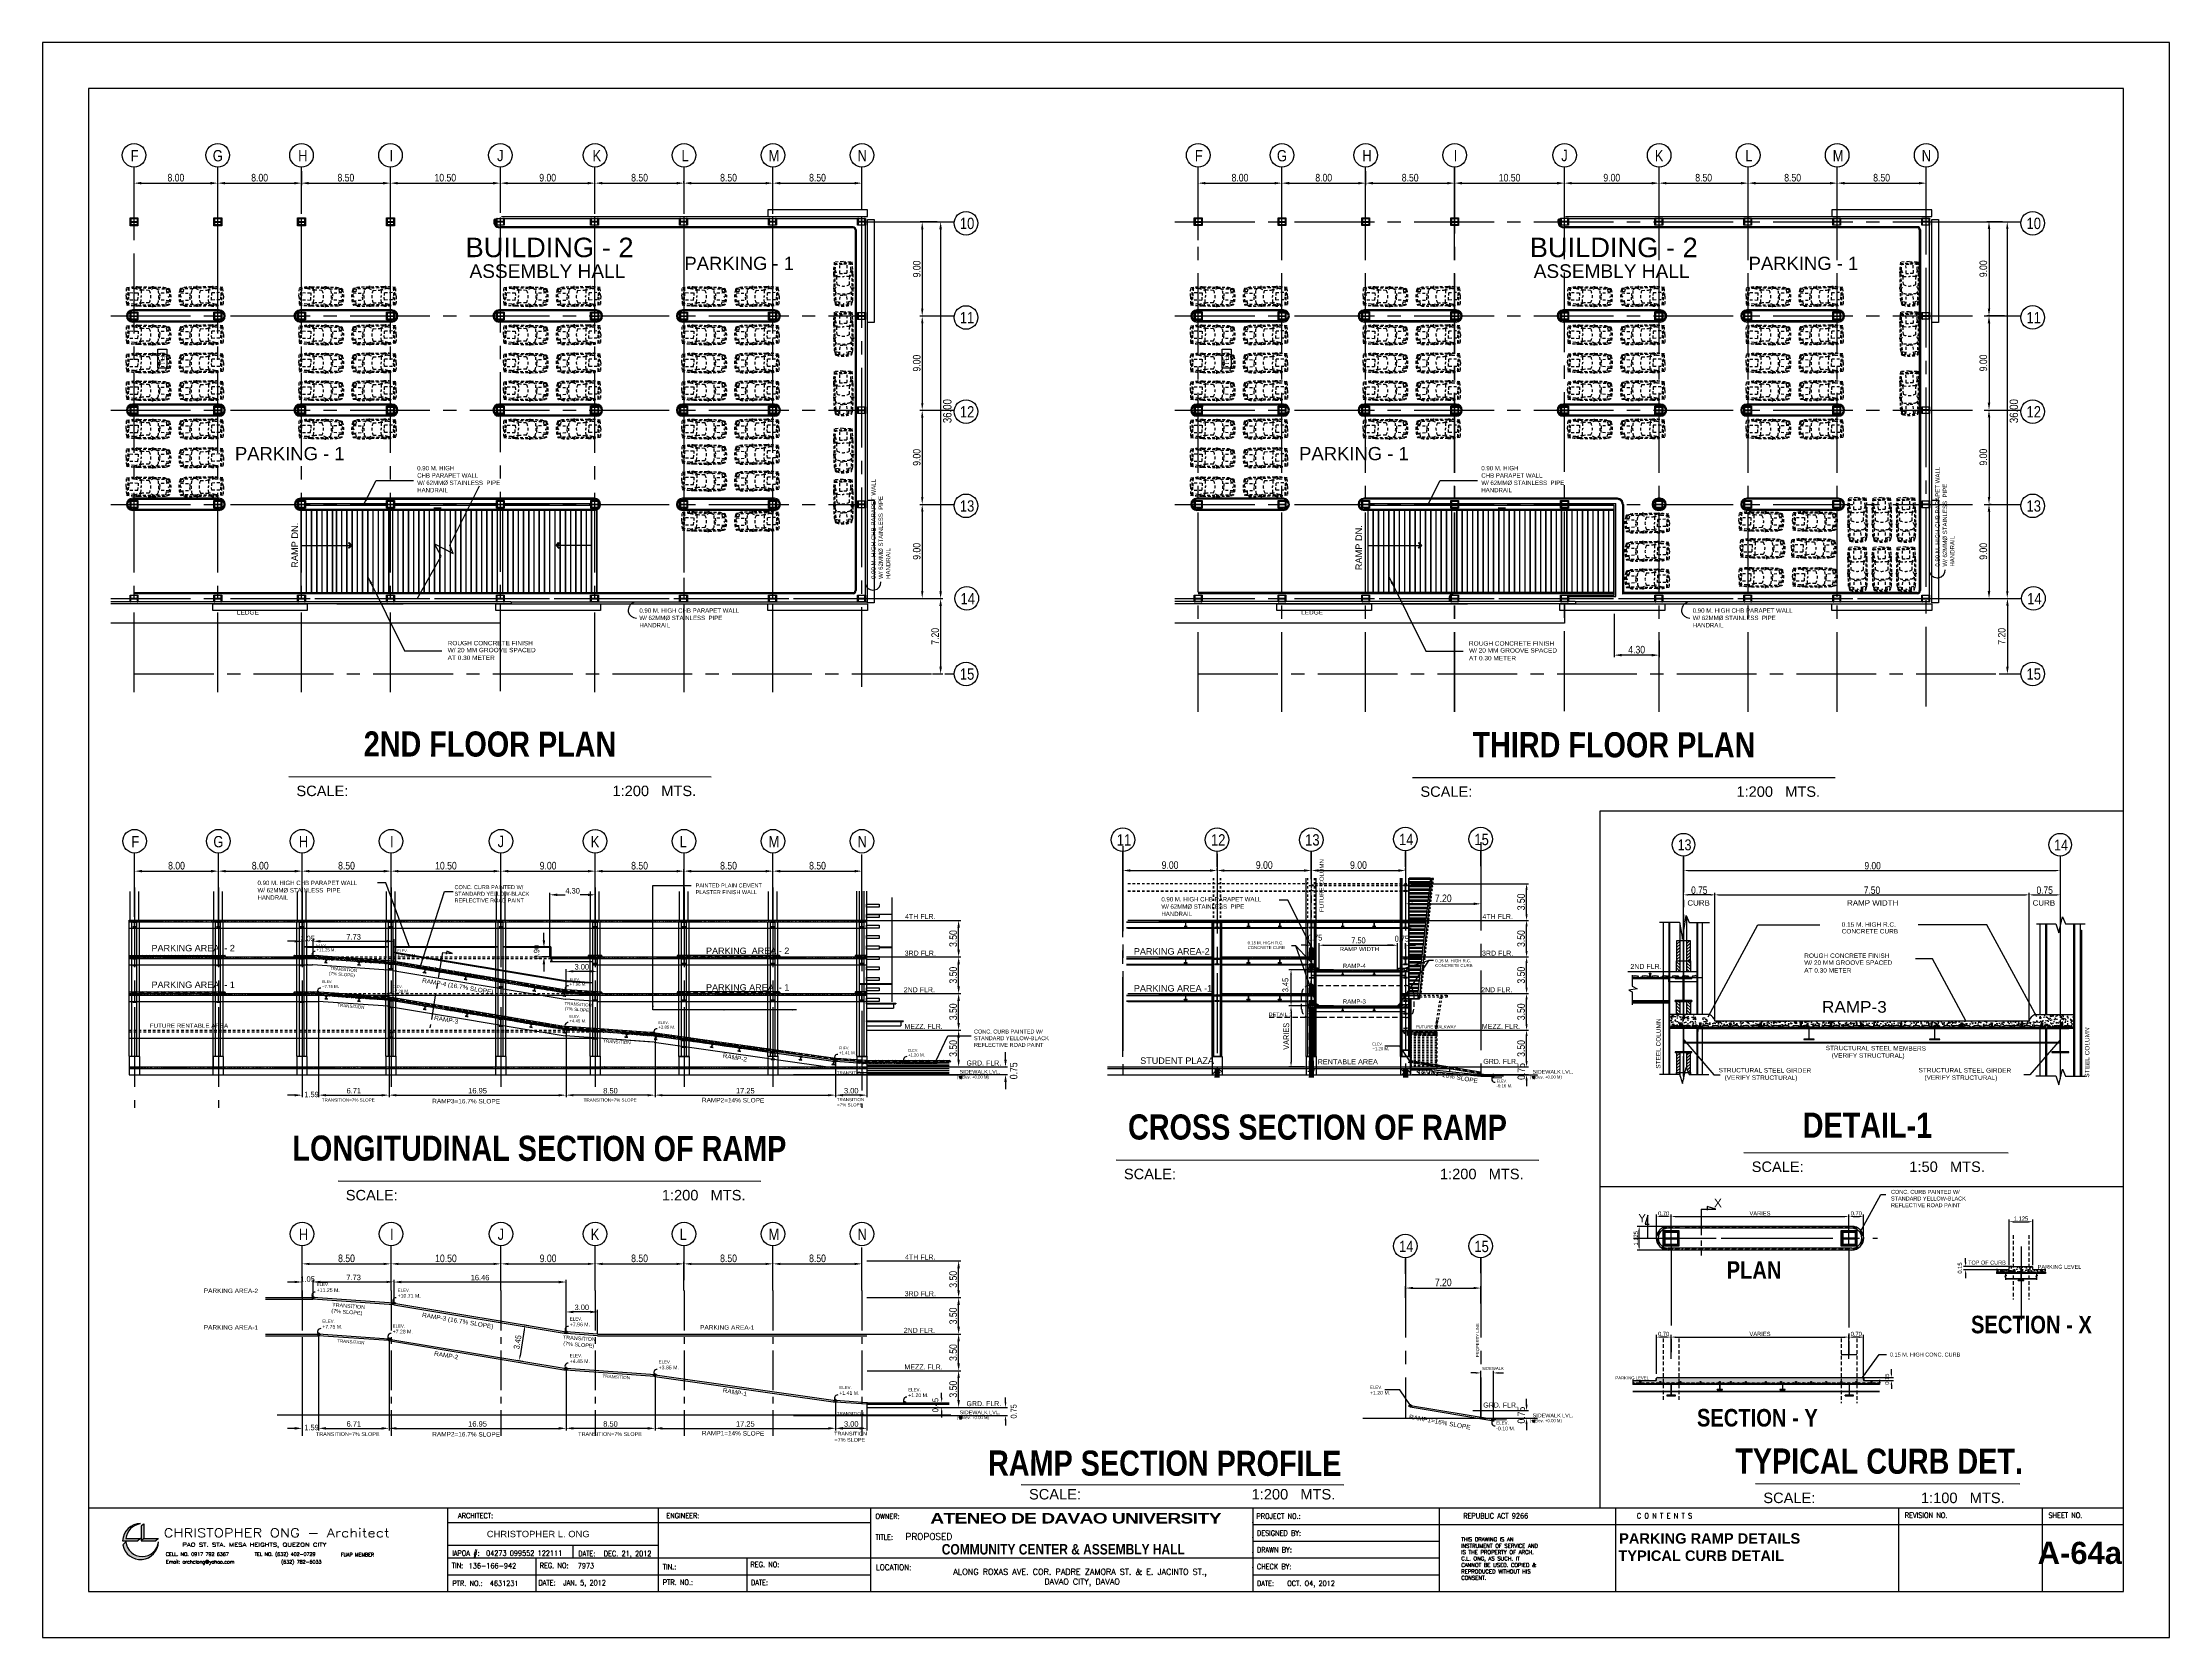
# Model space of a CAD drawing. Header units: millimetres. Extents: x 2148 to 2681, y 758 to 986.
# Drawn here: x 2173.5 to 2275.1, y 757.6 to 833.8 of the extents above; entities that cross this region are included whole.
import ezdxf
from ezdxf.enums import TextEntityAlignment as Align

# ---------------------------------------------------------------- set-up
doc = ezdxf.new("R2010")
doc.units = ezdxf.units.MM
for name, pattern in [('$0$HIDDEN', [0.375, 0.25, -0.125]), ('CENTER', [2, 1.25, -0.25, 0.25, -0.25]), ('CENTER2', [28.575, 19.05, -3.175, 3.175, -3.175]), ('DASHED2', [0.375, 0.25, -0.125]), ('HIDDEN', [0.375, 0.25, -0.125]), ('HIDDEN2', [0.1875, 0.125, -0.0625]), ('PHANTOMX2', [5, 2.5, -0.5, 0.5, -0.5, 0.5, -0.5])]:
    doc.linetypes.add(name, pattern=pattern)
for name, color, linetype in [('0.2', 10, 'Continuous'), ('0.4', 121, 'Continuous'), ('4', 4, 'Continuous'), ('4CO', 4, 'Continuous'), ("arch'l plan-pl", 8, 'Continuous'), ('CL', 1, 'CENTER'), ('cladding', 2, 'Continuous'), ('COL-EX', 2, 'Continuous'), ('COL-IN', 2, 'Continuous'), ('contrucion line05', 86, 'Continuous'), ('D', 1, 'Continuous'), ('DIM', 20, 'Continuous'), ('DR', 7, 'Continuous'), ('ELAYOUT', 4, 'Continuous'), ('FIXTURE', 1, 'Continuous'), ('grid', 241, 'PHANTOMX2'), ('hacht', 8, 'Continuous'), ('HATCH', 8, 'Continuous'), ('L1', 1, 'Continuous'), ('Layer1', 5, 'Continuous'), ('Layer2', 8, 'Continuous'), ('p-boarder', 2, 'Continuous'), ('S_GRID LINES', 252, 'Continuous'), ('TEXT', 6, 'Continuous'), ('TITLE', 3, 'Continuous'), ('TLBLK', 7, 'Continuous'), ('TXT1', 2, 'Continuous'), ('wall', 4, 'Continuous')]:
    doc.layers.add(name, color=color, linetype=linetype)
doc.layers.add('0.3', color=160, linetype='Continuous', lineweight=30)
doc.styles.add('100', font='SIMPLEX.shx', dxfattribs={"height": 0.25})
doc.styles.add('ARIAL', font='arial.ttf')
doc.styles.add('ARIALNW', font='ARIALN.TTF')
doc.styles.add('MMTX$0$ESMX$0$X-OPTA1D', font='x-opta1d')
doc.styles.add('ROMANT', font='romant__.ttf')
doc.styles.add('SANSSERIFBOLD', font='SASB____.pfb', dxfattribs={"height": 0.6})
doc.styles.add('SMOOTHER', font='simplex_.ttf')
doc.styles.add('SWISS', font='swissl.ttf')
doc.dimstyles.new('DIM 100', dxfattribs={"dimtxt": 0.2, "dimasz": 0.2, "dimexe": 0.1, "dimexo": 0, "dimgap": 0.05, "dimtad": 1, "dimzin": 0, "dimdsep": 46, "dimtxsty": 'ARIALNW', "dimcen": 0.09, "dimclrd": 6, "dimclre": 6, "dimclrt": 13, "dimadec": 0, "dimazin": 0, "dimtfac": 1, "dimtofl": 0, "dimtmove": 2, "dimatfit": 3, "dimfxl": 1, "dimtolj": 1, "dimtzin": 0, "dimarcsym": 0})
doc.dimstyles.new('DIM 200', dxfattribs={"dimtxt": 0.36, "dimasz": 0.35, "dimexe": 0.1, "dimexo": 0, "dimgap": 0.08, "dimtad": 1, "dimlfac": 2, "dimrnd": 0.005, "dimzin": 1, "dimdsep": 46, "dimtxsty": 'ARIALNW', "dimcen": 0.09, "dimclrd": 6, "dimclre": 6, "dimclrt": 13, "dimadec": 0, "dimazin": 0, "dimtfac": 1, "dimtofl": 0, "dimtmove": 2, "dimatfit": 3, "dimfxl": 1, "dimtolj": 1, "dimtzin": 0, "dimarcsym": 0})
doc.dimstyles.new('FIM 50', dxfattribs={"dimtxt": 0.35, "dimasz": 0.2, "dimexe": 0.1, "dimexo": 0, "dimgap": 0.05, "dimtad": 1, "dimlfac": 0.5, "dimzin": 0, "dimdsep": 46, "dimtxsty": 'ARIALNW', "dimcen": 0.09, "dimclrd": 6, "dimclre": 6, "dimclrt": 13, "dimadec": 0, "dimazin": 0, "dimtfac": 1, "dimtofl": 0, "dimtmove": 2, "dimatfit": 3, "dimfxl": 1, "dimtolj": 1, "dimtzin": 0, "dimarcsym": 0})
pattern_1 = [(50, (280.88047, -748.60761), (0.0910923345, -0.0079695428), [0.009525, -0.104775]), (355, (280.88047, -748.60761), (-0.017621413, 0.0955283214), [0.00762, -0.08382]), (100.451, (280.88806, -748.60828), (0.0734712508, 0.087558344), [0.008095, -0.089045]), (46.1842, (280.88047, -748.58221), (0.1355395204, -0.021021164), [0.0142875, -0.1571625]), (96.6356, (280.89177, -748.58396), (0.118702117, 0.123712778), [0.0121425, -0.1335675]), (351.184, (280.88047, -748.58221), (0.118702303, 0.123712559), [0.01143, -0.12573]), (21, (280.89317, -748.58856), (0.07580744, -0.0511327593), [0.009525, -0.104775]), (326, (280.89317, -748.58856), (0.030901014, 0.092093983), [0.00762, -0.08382]), (71.4514, (280.89949, -748.59282), (0.1067082454, 0.040961429), [0.008095, -0.089045]), (37.5, (280.88047, -748.607613), (0.00154430163, 0.04227751944), [0, -0.082804, 0, -0.08509, 0, -0.0841375]), (7.5, (280.88047, -748.607613), (0.03340983126, 0.0500902874), [0, -0.048514, 0, -0.080899, 0, -0.0320675]), (327.5, (280.85215, -748.607613), (0.0677952976, -0.002864372), [0, -0.03175, 0, -0.09906, 0, -0.131445]), (317.5, (280.83945, -748.607613), (0.0740645907, 0.0127132455), [0, -0.041275, 0, -0.065786, 0, -0.093345])]
pattern_2 = [(0, (535.8163574, -718.4118884), (0.00238125, 0.0047625), [0, -0.0047625])]
pattern_3 = [(1e-30, (535.8163574, -718.4118884), (0.00238125, 0.0047625), [0, -0.0047625])]
pattern_4 = [(360, (535.8163574, -718.4118884), (0.00238125, 0.0047625), [0, -0.0047625])]
pattern_5 = [(50, (280.88047, -746.85761), (0.0910923345, -0.0079695428), [0.009525, -0.104775]), (355, (280.88047, -746.85761), (-0.017621413, 0.0955283214), [0.00762, -0.08382]), (100.451, (280.88806, -746.85828), (0.0734712508, 0.087558344), [0.008095, -0.089045]), (46.1842, (280.88047, -746.83221), (0.1355395204, -0.021021164), [0.0142875, -0.1571625]), (96.6356, (280.89177, -746.83396), (0.118702117, 0.123712778), [0.0121425, -0.1335675]), (351.184, (280.88047, -746.83221), (0.118702303, 0.123712559), [0.01143, -0.12573]), (21, (280.89317, -746.83856), (0.07580744, -0.0511327593), [0.009525, -0.104775]), (326, (280.89317, -746.83856), (0.030901014, 0.092093983), [0.00762, -0.08382]), (71.4514, (280.89949, -746.84282), (0.1067082454, 0.040961429), [0.008095, -0.089045]), (37.5, (280.88047, -746.857613), (0.00154430163, 0.04227751944), [0, -0.082804, 0, -0.08509, 0, -0.0841375]), (7.5, (280.88047, -746.857613), (0.03340983126, 0.0500902874), [0, -0.048514, 0, -0.080899, 0, -0.0320675]), (327.5, (280.85215, -746.857613), (0.0677952976, -0.002864372), [0, -0.03175, 0, -0.09906, 0, -0.131445]), (317.5, (280.83945, -746.857613), (0.0740645907, 0.0127132455), [0, -0.041275, 0, -0.065786, 0, -0.093345])]
pattern_6 = [(50, (289.37973, -748.60761), (0.0910923345, -0.0079695428), [0.009525, -0.104775]), (355, (289.37973, -748.60761), (-0.017621413, 0.0955283214), [0.00762, -0.08382]), (100.451, (289.387325, -748.60828), (0.0734712508, 0.087558344), [0.008095, -0.089045]), (46.1842, (289.37973, -748.58221), (0.1355395204, -0.021021164), [0.0142875, -0.1571625]), (96.6356, (289.39103, -748.58396), (0.118702117, 0.123712778), [0.0121425, -0.1335675]), (351.184, (289.37973, -748.58221), (0.118702303, 0.123712559), [0.01143, -0.12573]), (21, (289.39243, -748.58856), (0.07580744, -0.0511327593), [0.009525, -0.104775]), (326, (289.39243, -748.58856), (0.030901014, 0.092093983), [0.00762, -0.08382]), (71.4514, (289.39875, -748.59282), (0.1067082454, 0.040961429), [0.008095, -0.089045]), (37.5, (289.379734, -748.607613), (0.00154430163, 0.04227751944), [0, -0.082804, 0, -0.08509, 0, -0.0841375]), (7.5, (289.379734, -748.607613), (0.03340983126, 0.0500902874), [0, -0.048514, 0, -0.080899, 0, -0.0320675]), (327.5, (289.351413, -748.607613), (0.0677952976, -0.002864372), [0, -0.03175, 0, -0.09906, 0, -0.131445]), (317.5, (289.33871, -748.607613), (0.0740645907, 0.0127132455), [0, -0.041275, 0, -0.065786, 0, -0.093345])]
pattern_7 = [(50, (202.00182, -748.86989), (0.0910923345, -0.0079695428), [0.009525, -0.104775]), (355, (202.00182, -748.86989), (-0.017621413, 0.0955283214), [0.00762, -0.08382]), (100.451, (202.00941, -748.870555), (0.0734712508, 0.087558344), [0.008095, -0.089045]), (46.1842, (202.00182, -748.84449), (0.1355395204, -0.021021164), [0.0142875, -0.1571625]), (96.6356, (202.01311, -748.84624), (0.118702117, 0.123712778), [0.0121425, -0.1335675]), (351.184, (202.00182, -748.84449), (0.118702303, 0.123712559), [0.01143, -0.12573]), (21, (202.01452, -748.85084), (0.07580744, -0.0511327593), [0.009525, -0.104775]), (326, (202.01452, -748.85084), (0.0309010142, 0.092093983), [0.00762, -0.08382]), (71.4514, (202.02084, -748.8551), (0.1067082454, 0.040961429), [0.008095, -0.089045]), (37.5, (202.00182, -748.86989), (0.00154430163, 0.04227751944), [0, -0.082804, 0, -0.08509, 0, -0.0841375]), (7.5, (202.00182, -748.86989), (0.03340983126, 0.0500902874), [0, -0.048514, 0, -0.080899, 0, -0.0320675]), (327.5, (201.973498, -748.86989), (0.0677952976, -0.002864372), [0, -0.03175, 0, -0.09906, 0, -0.131445]), (317.5, (201.9608, -748.86989), (0.0740645907, 0.0127132455), [0, -0.041275, 0, -0.065786, 0, -0.093345])]
pattern_8 = [(50, (202.00182, -747.14405), (0.0910923345, -0.0079695428), [0.009525, -0.104775]), (355, (202.00182, -747.14405), (-0.017621413, 0.0955283214), [0.00762, -0.08382]), (100.451, (202.00941, -747.144715), (0.0734712508, 0.087558344), [0.008095, -0.089045]), (46.1842, (202.00182, -747.11865), (0.1355395204, -0.021021164), [0.0142875, -0.1571625]), (96.6356, (202.01311, -747.1204), (0.118702117, 0.123712778), [0.0121425, -0.1335675]), (351.184, (202.00182, -747.11865), (0.118702303, 0.123712559), [0.01143, -0.12573]), (21, (202.01452, -747.125), (0.07580744, -0.0511327593), [0.009525, -0.104775]), (326, (202.01452, -747.125), (0.0309010142, 0.092093983), [0.00762, -0.08382]), (71.4514, (202.02084, -747.12926), (0.1067082454, 0.040961429), [0.008095, -0.089045]), (37.5, (202.00182, -747.14405), (0.00154430163, 0.04227751944), [0, -0.082804, 0, -0.08509, 0, -0.0841375]), (7.5, (202.00182, -747.14405), (0.03340983126, 0.0500902874), [0, -0.048514, 0, -0.080899, 0, -0.0320675]), (327.5, (201.973498, -747.14405), (0.0677952976, -0.002864372), [0, -0.03175, 0, -0.09906, 0, -0.131445]), (317.5, (201.9608, -747.14405), (0.0740645907, 0.0127132455), [0, -0.041275, 0, -0.065786, 0, -0.093345])]
pattern_9 = [(50, (-5876.37944, -5359.62483), (0.364369338, -0.031878171), [0.0381, -0.4191]), (355, (-5876.37944, -5359.62483), (-0.070485652, 0.382113286), [0.03048, -0.33528]), (100.451, (-5876.34907, -5359.6275), (0.293885003, 0.350233376), [0.03238, -0.35618]), (46.1842, (-5876.37944, -5359.52323), (0.542158082, -0.084084656), [0.05715, -0.62865]), (96.6356, (-5876.33426, -5359.53023), (0.47480847, 0.494851112), [0.04857, -0.53427]), (351.184, (-5876.37944, -5359.5232), (0.474809212, 0.494850236), [0.04572, -0.50292]), (21, (-5876.32864, -5359.54863), (0.30322976, -0.204531037), [0.0381, -0.4191]), (326, (-5876.32864, -5359.54863), (0.123604057, 0.368375932), [0.03048, -0.33528]), (71.4514, (-5876.30337, -5359.56567), (0.426832982, 0.163845715), [0.03238, -0.35618]), (37.5, (-5876.37944, -5359.62483), (0.0061772065, 0.1691100777), [0, -0.331216, 0, -0.34036, 0, -0.33655]), (7.5, (-5876.37944, -5359.62483), (0.133639325, 0.2003611496), [0, -0.194056, 0, -0.323596, 0, -0.12827]), (327.5, (-5876.49272, -5359.62483), (0.2711811903, -0.011457488), [0, -0.127, 0, -0.39624, 0, -0.52578]), (317.5, (-5876.54352, -5359.62483), (0.296258363, 0.050852982), [0, -0.1651, 0, -0.263144, 0, -0.37338])]

# ---------------------------------------------------------------- blocks, each defined once
blk = doc.blocks.new('*D2182')
at = {"layer": 'D', "color": 6, "lineweight": -2, "ltscale": 0.5, "transparency": 16777216}
for p, q in [((2263.64, 825.28), (2267.4, 825.28)), ((2267.3, 824.93), (2267.3, 807.63)), ((2263.22, 807.28), (2267.4, 807.28))]:
    blk.add_line(p, q, dxfattribs=at)
at = {"layer": 'D', "color": 6, "ltscale": 0.5, "transparency": 16777216}
for points in [[(2267.25, 824.93), (2267.36, 824.93), (2267.3, 825.28)], [(2267.25, 807.63), (2267.36, 807.63), (2267.3, 807.28)]]:
    blk.add_solid(points, dxfattribs=at)
at = {"layer": 'Defpoints', "color": 0, "ltscale": 0.5, "transparency": 16777216}
for p in [(2263.64, 825.28, 0), (2263.22, 807.28, 0), (2267.3, 807.28)]:
    blk.add_point(p, dxfattribs=at)
at = {"layer": 'D', "color": 13, "ltscale": 0.5, "transparency": 16777216, "insert": (2267.62, 816.23), "char_height": 0.4, "attachment_point": 5, "rotation": 90, "style": 'ARIALNW'}
blk.add_mtext('\\A1;36.00', dxfattribs=at)
blk = doc.blocks.new('*D2183')
at = {"color": 6, "lineweight": -2, "transparency": 16777216}
for p, q in [((2267.07, 825.28), (2266.33, 825.28)), ((2266.43, 824.93), (2266.43, 821.13)), ((2267.17, 820.78), (2266.33, 820.78))]:
    blk.add_line(p, q, dxfattribs=at)
at = {"color": 6, "transparency": 16777216}
for points in [[(2266.37, 824.93), (2266.49, 824.93), (2266.43, 825.28)], [(2266.37, 821.13), (2266.49, 821.13), (2266.43, 820.78)]]:
    blk.add_solid(points, dxfattribs=at)
at = {"layer": 'Defpoints', "color": 0, "transparency": 16777216}
for p in [(2267.07, 825.28), (2266.43, 820.78), (2267.17, 820.78, 0)]:
    blk.add_point(p, dxfattribs=at)
at = {"color": 13, "transparency": 16777216, "insert": (2266.16, 823.03), "char_height": 0.36, "attachment_point": 5, "rotation": 90, "style": 'ARIALNW'}
blk.add_mtext('\\A1;9.00', dxfattribs=at)
blk = doc.blocks.new('*D2184')
at = {"color": 6, "lineweight": -2, "transparency": 16777216}
for p, q in [((2267.17, 820.78), (2266.33, 820.78)), ((2266.43, 820.43), (2266.43, 816.63)), ((2266.43, 816.28), (2266.53, 816.28))]:
    blk.add_line(p, q, dxfattribs=at)
at = {"color": 6, "transparency": 16777216}
for points in [[(2266.37, 820.43), (2266.49, 820.43), (2266.43, 820.78)], [(2266.37, 816.63), (2266.49, 816.63), (2266.43, 816.28)]]:
    blk.add_solid(points, dxfattribs=at)
at = {"layer": 'Defpoints', "color": 0, "transparency": 16777216}
for p in [(2267.17, 820.78, 0), (2266.43, 816.28, 0), (2266.43, 816.28)]:
    blk.add_point(p, dxfattribs=at)
at = {"color": 13, "transparency": 16777216, "insert": (2266.16, 818.53), "char_height": 0.36, "attachment_point": 5, "rotation": 90, "style": 'ARIALNW'}
blk.add_mtext('\\A1;9.00', dxfattribs=at)
blk = doc.blocks.new('*D2179')
at = {"color": 6, "lineweight": -2, "transparency": 16777216}
for p, q in [((2266.43, 816.28), (2266.53, 816.28)), ((2266.43, 815.93), (2266.43, 812.13)), ((2266.43, 811.78), (2266.53, 811.78))]:
    blk.add_line(p, q, dxfattribs=at)
at = {"color": 6, "transparency": 16777216}
for points in [[(2266.37, 815.93), (2266.49, 815.93), (2266.43, 816.28)], [(2266.37, 812.13), (2266.49, 812.13), (2266.43, 811.78)]]:
    blk.add_solid(points, dxfattribs=at)
at = {"layer": 'Defpoints', "color": 0, "transparency": 16777216}
for p in [(2266.43, 816.28, 0), (2266.43, 811.78, 0), (2266.43, 811.78)]:
    blk.add_point(p, dxfattribs=at)
at = {"color": 13, "transparency": 16777216, "insert": (2266.16, 814.03), "char_height": 0.36, "attachment_point": 5, "rotation": 90, "style": 'ARIALNW'}
blk.add_mtext('\\A1;9.00', dxfattribs=at)
blk = doc.blocks.new('*D2180')
at = {"color": 6, "lineweight": -2, "transparency": 16777216}
for p, q in [((2266.43, 811.78), (2266.53, 811.78)), ((2266.43, 811.43), (2266.43, 807.63)), ((2266.43, 807.28), (2266.53, 807.28))]:
    blk.add_line(p, q, dxfattribs=at)
at = {"color": 6, "transparency": 16777216}
for points in [[(2266.37, 811.43), (2266.49, 811.43), (2266.43, 811.78)], [(2266.37, 807.63), (2266.49, 807.63), (2266.43, 807.28)]]:
    blk.add_solid(points, dxfattribs=at)
at = {"layer": 'Defpoints', "color": 0, "transparency": 16777216}
for p in [(2266.43, 811.78, 0), (2266.43, 807.28, 0), (2266.43, 807.28)]:
    blk.add_point(p, dxfattribs=at)
at = {"color": 13, "transparency": 16777216, "insert": (2266.16, 809.53), "char_height": 0.36, "attachment_point": 5, "rotation": 90, "style": 'ARIALNW'}
blk.add_mtext('\\A1;9.00', dxfattribs=at)
blk = doc.blocks.new('*D2181')
at = {"color": 6, "lineweight": -2, "transparency": 16777216}
for p, q in [((2267.02, 807.28), (2267.41, 807.28)), ((2267.31, 806.93), (2267.31, 804.02)), ((2266.92, 803.67), (2267.41, 803.67))]:
    blk.add_line(p, q, dxfattribs=at)
at = {"color": 6, "transparency": 16777216}
for points in [[(2267.25, 806.93), (2267.37, 806.93), (2267.31, 807.28)], [(2267.25, 804.02), (2267.37, 804.02), (2267.31, 803.67)]]:
    blk.add_solid(points, dxfattribs=at)
at = {"layer": 'Defpoints', "color": 0, "transparency": 16777216}
for p in [(2267.02, 807.28, 0), (2266.92, 803.67, 0), (2267.31, 803.67)]:
    blk.add_point(p, dxfattribs=at)
at = {"color": 13, "transparency": 16777216, "insert": (2267.04, 805.47), "char_height": 0.36, "attachment_point": 5, "rotation": 90, "style": 'ARIALNW'}
blk.add_mtext('\\A1;7.20', dxfattribs=at)
blk = doc.blocks.new('CAR-PL4')
at = {"layer": 'DR', "color": 8, "linetype": 'HIDDEN'}
for p, q in [((-1.17, -1.39), (-1.02, -1.36)), ((-1.17, -1.49), (-1.17, -1.39)), ((-1, -1.43), (-1.17, -1.49)), ((-1.13, -1), (-1.07, -0.61)), ((-1.13, -1.38), (-1.13, -1)), ((-1.13, -1.81), (-1.13, -1.47)), ((-1.13, -2.64), (-1.13, -1.81)), ((-1.11, -0.35), (-1.07, -0.34)), ((-1.08, -0.36), (-1.02, -0.06)), ((-1.07, -0.61), (-1.08, -0.36)), ((-1.05, -2.71), (-1.03, -1.44)), ((-0.97, -0.07), (-1.04, -0.11)), ((-1.03, -1.37), (-1.03, -1.22)), ((-1.03, -1.34), (-0.84, -1.75)), ((-0.99, -1.1), (-0.97, -0.07)), ((-0.97, -0.29), (-0.73, -0.25)), ((-0.84, -1.75), (-0.86, -2.33)), ((-0.73, -0.25), (-0.73, -0.03)), ((-0.64, -0.02), (-0.59, -0.84)), ((-0.59, -0.84), (-0.29, -0.83)), ((-0.34, -0.08), (-0.31, -0.02)), ((-0.31, -0.07), (-0.34, -0.08)), ((-0.02, -0.84), (-0.32, -0.83)), ((-0.27, -0.08), (-0.3, -0.02)), ((-0.3, -0.07), (-0.27, -0.08)), ((0.03, -0.02), (-0.02, -0.84)), ((0.12, -0.25), (0.12, -0.03)), ((0.36, -0.29), (0.12, -0.25)), ((0.42, -1.34), (0.23, -1.75)), ((0.23, -1.75), (0.25, -2.33)), ((0.36, -0.07), (0.43, -0.11)), ((0.38, -1.1), (0.36, -0.07)), ((0.39, -1.43), (0.56, -1.49)), ((0.47, -0.36), (0.41, -0.06)), ((0.56, -1.39), (0.41, -1.36)), ((0.42, -1.37), (0.42, -1.22)), ((0.44, -2.71), (0.42, -1.44)), ((0.49, -0.35), (0.46, -0.34)), ((0.46, -0.61), (0.47, -0.36)), ((0.52, -1), (0.46, -0.61)), ((0.52, -1.38), (0.52, -1)), ((0.52, -1.81), (0.52, -1.47)), ((0.52, -2.64), (0.52, -1.81)), ((0.56, -1.49), (0.56, -1.39)), ((-1.09, -2.96), (-1.13, -2.64)), ((-1.1, -3.29), (-1.09, -2.96)), ((-1.06, -3.7), (-1.1, -3.29)), ((-1.08, -3.59), (-0.3, -3.61)), ((-1.07, -3.6), (-1.03, -3.51)), ((-0.98, -3.01), (-1.05, -2.71)), ((-0.86, -2.33), (-1.04, -2.7)), ((-1.03, -3.51), (-0.3, -3.51)), ((-0.98, -3.01), (-0.83, -2.45)), ((-0.98, -3.01), (-0.96, -3.51)), ((-0.83, -2.45), (-0.3, -2.43)), ((-0.62, -2.71), (-0.3, -2.7)), ((-0.62, -3.41), (-0.62, -2.71)), ((0.22, -2.45), (-0.31, -2.43)), ((0.01, -2.71), (-0.31, -2.7)), ((0.42, -3.51), (-0.31, -3.51)), ((0.47, -3.59), (-0.31, -3.61)), ((0.01, -3.41), (0.01, -2.71)), ((0.37, -3.01), (0.22, -2.45)), ((0.25, -2.33), (0.43, -2.7)), ((0.37, -3.01), (0.35, -3.51)), ((0.37, -3.01), (0.44, -2.71)), ((0.46, -3.6), (0.42, -3.51)), ((0.45, -3.7), (0.49, -3.29)), ((0.48, -2.96), (0.52, -2.64)), ((0.49, -3.29), (0.48, -2.96)), ((-0.3, -3.73), (-1.06, -3.7)), ((-0.31, -3.73), (0.45, -3.7))]:
    blk.add_line(p, q, dxfattribs=at)
for centre, radius, start, end in [((-0.93, -0.08), 0.1, 99.1082, 168.6925), ((-0.31, -2.4), 2.42, 73.9881, 106.0119), ((-0.31, -1.88), 2, 71.4744, 108.5256), ((0.32, -0.08), 0.1, 11.3075, 80.8918), ((4.35, -0.82), 5.48, 175.0805, 181.8902), ((-0.77, -1.24), 0.259, 103.928, 176.4903), ((-0.31, -2.81), 1.19, 63.3754, 116.6246), ((-0.31, -4.7), 3.76, 81.9077, 98.0923), ((0.16, -1.24), 0.259, 3.5097, 76.072), ((-4.96, -0.82), 5.48, 358.1098, 4.9195), ((0.44, -2.89), 1.59, 170.8054, 194.642), ((-1.05, -2.89), 1.59, 345.358, 9.1946)]:
    blk.add_arc(centre, radius, start, end, dxfattribs=at)
blk = doc.blocks.new('A$C1DB67A09')
at = {"layer": 'TXT1'}
h = blk.add_hatch(color=256, dxfattribs=at)
h.paths.add_polyline_path([(11.97, -78.06), (11.97, -78.04, 0.40452), (11.11, -78.87), (11.85, -78.87), (11.97, -78.75), (11.27, -78.75, -0.356433)])
h.paths.add_polyline_path([(12.13, -78.06, 0.001156), (12.12, -78.06), (12.01, -78.17), (12.01, -78.87), (12.13, -78.75)])
h.paths.add_polyline_path([(12.82, -78.76, 0.001156), (12.82, -78.75), (12.13, -78.75), (12.01, -78.87), (12.71, -78.87)])
h.paths.add_polyline_path([(11.27, -78.91), (11.12, -79.06, 0.908127), (12.82, -78.91), (12.82, -78.91, -0.904132)])
for p in [(74.01, -78.08, 0), (74.01, -78.88, 0), (74.01, -79.68, 0), (74.01, -80.48, 0)]:
    blk.add_point(p)
at = {"layer": 'D', "ltscale": 0.5}
blk.add_line((102.81, -77.28, 0), (102.81, -81.28, 0), dxfattribs=at)
at = {"layer": 'Defpoints', "ltscale": 0.5, "elevation": 0}
blk.add_lwpolyline([(7.29, -83.48), (108.89, -83.48), (108.89, -7.28), (7.29, -7.28)], close=True, dxfattribs=at)
at = {"layer": 'p-boarder', "ltscale": 0.5}
for p, q in [((26.64, -77.28, 0), (26.64, -81.28, 0)), ((26.64, -77.99, 0), (46.84, -77.99, 0)), ((36.7, -77.28, 0), (36.7, -81.28, 0)), ((36.7, -77.28, 0), (36.7, -81.28, 0)), ((46.84, -77.28, 0), (46.84, -81.28, 0)), ((65.1, -77.28, 0), (65.1, -81.28, 0)), ((65.1, -78.08, 0), (106.69, -78.08, 0)), ((74.01, -77.28, 0), (74.01, -81.28, 0)), ((74.01, -77.28, 0), (74.01, -81.28, 0)), ((82.43, -77.28, 0), (82.43, -81.28, 0)), ((95.95, -77.28, 0), (95.95, -81.28, 0)), ((26.64, -79.07, 0), (36.7, -79.07, 0)), ((65.1, -78.88, 0), (74.01, -78.88, 0)), ((26.64, -79.68, 0), (74.01, -79.68, 0)), ((40.93, -79.68, 0), (40.93, -81.28, 0)), ((26.64, -80.48, 0), (46.84, -80.48, 0)), ((65.1, -80.48, 0), (74.01, -80.48, 0))]:
    blk.add_line(p, q, dxfattribs=at)
at = {"layer": 'TXT1'}
for p, q in [((12.12, -78.06, 0), (12.01, -78.17, 0)), ((12.01, -78.17, 0), (12.01, -78.87, 0)), ((12.13, -78.05, 0), (12.13, -78.75, 0)), ((11.11, -78.87, 0), (11.85, -78.87, 0)), ((11.27, -78.91, 0), (11.12, -79.06, 0)), ((11.27, -78.75, 0), (11.97, -78.75, 0)), ((11.97, -78.75, 0), (11.85, -78.87, 0)), ((12.13, -78.75, 0), (12.01, -78.87, 0)), ((12.01, -78.87, 0), (12.71, -78.87, 0)), ((12.13, -78.75, 0), (12.83, -78.75, 0)), ((12.82, -78.76, 0), (12.71, -78.87, 0))]:
    blk.add_line(p, q, dxfattribs=at)
for centre, radius, start, end in [((11.97, -78.9, 0), 0.858, 89.7845, 177.8817), ((12.05, -78.83, 0), 0.78, 95.7645, 174.2355), ((11.97, -78.9, 0), 0.858, 190.5293, 359.503), ((12.05, -78.83, 0), 0.78, 185.7645, 354.2355)]:
    blk.add_arc(centre, radius, start, end, dxfattribs=at)
at = {"layer": 'wall', "color": 16, "linetype": 'ByBlock', "ltscale": 1.5}
blk.add_line((9.49, -77.28, 0), (106.69, -77.28, 0), dxfattribs=at)
at = {"layer": 'wall', "ltscale": 0.5}
for p, q in [((32.63, -79.07, 0), (32.63, -79.68, 0)), ((30.86, -79.68, 0), (30.86, -81.28, 0))]:
    blk.add_line(p, q, dxfattribs=at)
at = {"layer": 'wall', "color": 16, "linetype": 'ByBlock', "ltscale": 1.5, "elevation": 0}
blk.add_lwpolyline([(9.49, -81.28), (106.69, -81.28), (106.69, -9.48), (9.49, -9.48)], close=True, dxfattribs=at)
at = {"layer": 'wall', "linetype": 'ByBlock'}
for p in [(65.1, -77.99, 0), (65.1, -78.7, 0), (65.1, -79.42, 0), (65.1, -80.13, 0)]:
    blk.add_point(p, dxfattribs=at)
at = {"color": 4, "style": 'ROMANT', "width": 1.003484}
blk.add_text('CHRISTOPHER ONG - Architect', height=0.4151, dxfattribs=at).set_placement((13.08, -78.69, 0), (23.87, -78.69, 0), align=Align.FIT)
at = {"color": 3, "style": 'ROMANT'}
for s, height, width, p in [(' PAO ST. STA. MESA HEIGHTS, QUEZON CITY', 0.1827, 1.3, (13.81, -79.14, 0)), ('CELL. NO. 0917 792 6367   ', 0.1661, 1.001604, (13.18, -79.58, 0)), ('Email: archclong@yahoo.com', 0.1661, 1.001604, (13.19, -79.95, 0)), ('TEL NO. (632) 402-0729', 0.1661, 1.001604, (17.42, -79.58, 0)), ('(632) 782-6033', 0.1661, 1.001604, (18.69, -79.95, 0)), ('FUAP MEMBER', 0.1661, 1.001604, (21.54, -79.61, 0))]:
    blk.add_text(s, height=height, dxfattribs=dict(at, width=width)).set_placement(p)
at = {"color": 4, "style": 'MMTX$0$ESMX$0$X-OPTA1D', "width": 1.1}
blk.add_text('CHRISTOPHER L. ONG', height=0.3054, dxfattribs=at).set_placement((30.97, -78.69, 0), align=Align.CENTER)
at = {"layer": '4CO', "attachment_point": 5}
for s, insert, char_height, width, style in [('{\\fTechnicBold|b0|i0|c2|p2;\\W1.6;\\T0.95;ATENEO DE DAVAO UNIVERSITY}', (56.64, -77.79, 0), 0.4983, 18.3325, 'ROMANT'), ('PROPOSED', (49.63, -78.66, 0), 0.313, 6.0702, '100'), ('{\\fTechnicBold|b0|i0|c2|p2;\\H0.91x;COMMUNITY CENTER & ASSEMBLY HALL}', (56.05, -79.27, 0), 0.5476, 16.0476, 'ROMANT')]:
    blk.add_mtext(s, dxfattribs=dict(at, insert=insert, char_height=char_height, width=width, style=style))
at = {"layer": 'TITLE', "style": 'SMOOTHER', "width": 0.9}
for s, height, p in [('ARCHITECT:', 0.253, (27.98, -77.66, 0)), ('ENGINEER:', 0.253, (37.88, -77.66, 0)), ('REPUBLIC ACT 9266', 0.2534, (76.71, -77.67, 0)), ('C O N T E N T S', 0.2534, (84.77, -77.67, 0))]:
    blk.add_text(s, height=height, dxfattribs=at).set_placement(p, align=Align.MIDDLE)
for s, height, p in [('OWNER:', 0.253, (47.08, -77.82, 0)), ('OWNER:', 0.253, (47.08, -77.82, 0)), ('PROJECT NO.:', 0.2534, (65.28, -77.81, 0)), ('REVISION NO.', 0.2534, (96.25, -77.77, 0)), ('SHEET NO.', 0.253, (103.11, -77.77, 0)), ('TITLE:', 0.253, (47.08, -78.81, 0)), ('TITLE:', 0.253, (47.08, -78.81, 0)), ('DESIGNED BY:', 0.2534, (65.3, -78.62, 0)), ('DRAWN BY:', 0.253, (65.3, -79.42, 0)), ('TIN:', 0.253, (26.84, -80.17, 0)), ('IAPOA #:', 0.253, (26.86, -79.58, 0)), ('136-166-942', 0.2534, (27.65, -80.18, 0)), ('04273 099552 122111', 0.2534, (28.48, -79.58, 0)), ('REG. NO:', 0.253, (31.04, -80.17, 0)), ('7973', 0.253, (32.86, -80.18, 0)), ('DATE:', 0.253, (32.88, -79.6, 0)), ('DEC. 21, 2012', 0.2534, (34.1, -79.6, 0)), ('TIN.:  ', 0.253, (36.92, -80.23, 0)), ('REG. NO:', 0.253, (41.11, -80.12, 0)), ('LOCATION: ', 0.282, (47.1, -80.27, 0)), ('CHECK BY:', 0.253, (65.3, -80.22, 0)), ('PTR. NO.:', 0.253, (26.87, -81.02, 0)), ('4631231', 0.253, (28.66, -81.02, 0)), ('DATE:', 0.253, (30.98, -80.99, 0)), ('JAN. 5, 2012', 0.2534, (32.17, -80.99, 0)), ('PTR. NO.: ', 0.253, (36.92, -80.97, 0)), ('DATE:', 0.253, (41.13, -80.98, 0)), ('DATE:', 0.253, (65.3, -81.02, 0)), ('OCT. O4, 2012', 0.2534, (66.75, -81.02, 0))]:
    blk.add_text(s, height=height, dxfattribs=at).set_placement(p)
at = {"layer": 'TITLE', "style": 'SMOOTHER'}
for s, insert, char_height, width, attachment_point in [('THIS DRAWING IS AN INSTRUMENT OF SERVICE AND IS THE PROPERTY OF ARCH. C.L. ONG, AS SUCH. IT CANNOT BE USED. COPIED & REPRODUCED WITHOUT HIS CONSENT.', (75.06, -78.7, 0), 0.184, 4.102, 1), ('ALONG ROXAS AVE. COR. PADRE ZAMORA ST. & E. JACINTO ST.,  DAVAO CITY, DAVAO', (56.95, -80.62, 0), 0.2816, 14.5035, 5)]:
    blk.add_mtext(s, dxfattribs=dict(at, insert=insert, char_height=char_height, width=width, attachment_point=attachment_point))
blk = doc.blocks.new('*D2185')
at = {"layer": 'Defpoints', "color": 0, "linetype": 'ByBlock', "ltscale": 0.5, "transparency": 16777216}
for p in [(2232.65, 827.12), (2228.65, 824.39), (2232.65, 824.39, 0)]:
    blk.add_point(p, dxfattribs=at)
at = {"layer": 'ELAYOUT', "color": 6, "linetype": 'ByBlock', "lineweight": -2, "ltscale": 0.5, "transparency": 16777216}
for p, q in [((2228.65, 824.39), (2228.65, 827.22)), ((2229, 827.12), (2232.3, 827.12)), ((2232.65, 824.39), (2232.65, 827.22))]:
    blk.add_line(p, q, dxfattribs=at)
at = {"layer": 'ELAYOUT', "color": 6, "linetype": 'ByBlock', "ltscale": 0.5, "transparency": 16777216}
for points in [[(2229, 827.18), (2229, 827.06), (2228.65, 827.12)], [(2232.3, 827.18), (2232.3, 827.06), (2232.65, 827.12)]]:
    blk.add_solid(points, dxfattribs=at)
at = {"layer": 'ELAYOUT', "color": 13, "linetype": 'ByBlock', "ltscale": 0.5, "transparency": 16777216, "insert": (2230.65, 827.38), "char_height": 0.36, "attachment_point": 5, "style": 'ARIALNW'}
blk.add_mtext('\\A1;8.00', dxfattribs=at)
blk = doc.blocks.new('*D2186')
at = {"layer": 'Defpoints', "color": 0, "linetype": 'ByBlock', "ltscale": 0.5, "transparency": 16777216}
for p in [(2236.65, 827.69, 0), (2236.65, 827.12), (2232.65, 824.39, 0)]:
    blk.add_point(p, dxfattribs=at)
at = {"layer": 'ELAYOUT', "color": 6, "linetype": 'ByBlock', "lineweight": -2, "ltscale": 0.5, "transparency": 16777216}
for p, q in [((2232.65, 824.39), (2232.65, 827.22)), ((2233, 827.12), (2236.3, 827.12)), ((2236.65, 827.69), (2236.65, 827.02))]:
    blk.add_line(p, q, dxfattribs=at)
at = {"layer": 'ELAYOUT', "color": 6, "linetype": 'ByBlock', "ltscale": 0.5, "transparency": 16777216}
for points in [[(2233, 827.18), (2233, 827.06), (2232.65, 827.12)], [(2236.3, 827.18), (2236.3, 827.06), (2236.65, 827.12)]]:
    blk.add_solid(points, dxfattribs=at)
at = {"layer": 'ELAYOUT', "color": 13, "linetype": 'ByBlock', "ltscale": 0.5, "transparency": 16777216, "insert": (2234.65, 827.38), "char_height": 0.36, "attachment_point": 5, "style": 'ARIALNW'}
blk.add_mtext('\\A1;8.00', dxfattribs=at)
blk = doc.blocks.new('*D2187')
at = {"layer": 'Defpoints', "color": 0, "linetype": 'ByBlock', "ltscale": 0.5, "transparency": 16777216}
for p in [(2236.65, 827.69, 0), (2240.9, 827.12), (2240.9, 824.39, 0)]:
    blk.add_point(p, dxfattribs=at)
at = {"layer": 'ELAYOUT', "color": 6, "linetype": 'ByBlock', "lineweight": -2, "ltscale": 0.5, "transparency": 16777216}
for p, q in [((2236.65, 827.69), (2236.65, 827.02)), ((2237, 827.12), (2240.55, 827.12)), ((2240.9, 824.39), (2240.9, 827.22))]:
    blk.add_line(p, q, dxfattribs=at)
at = {"layer": 'ELAYOUT', "color": 6, "linetype": 'ByBlock', "ltscale": 0.5, "transparency": 16777216}
for points in [[(2237, 827.18), (2237, 827.06), (2236.65, 827.12)], [(2240.55, 827.18), (2240.55, 827.06), (2240.9, 827.12)]]:
    blk.add_solid(points, dxfattribs=at)
at = {"layer": 'ELAYOUT', "color": 13, "linetype": 'ByBlock', "ltscale": 0.5, "transparency": 16777216, "insert": (2238.78, 827.38), "char_height": 0.36, "attachment_point": 5, "style": 'ARIALNW'}
blk.add_mtext('\\A1;8.50', dxfattribs=at)
blk = doc.blocks.new('*D2188')
at = {"layer": 'Defpoints', "color": 0, "linetype": 'ByBlock', "ltscale": 0.5, "transparency": 16777216}
for p in [(2240.9, 827.12, 0), (2246.15, 827.12, 0), (2246.15, 827.12)]:
    blk.add_point(p, dxfattribs=at)
at = {"layer": 'ELAYOUT', "color": 6, "linetype": 'ByBlock', "lineweight": -2, "ltscale": 0.5, "transparency": 16777216}
for p, q in [((2240.9, 827.12), (2240.9, 827.22)), ((2241.25, 827.12), (2245.8, 827.12)), ((2246.15, 827.12), (2246.15, 827.22))]:
    blk.add_line(p, q, dxfattribs=at)
at = {"layer": 'ELAYOUT', "color": 6, "linetype": 'ByBlock', "ltscale": 0.5, "transparency": 16777216}
for points in [[(2241.25, 827.18), (2241.25, 827.06), (2240.9, 827.12)], [(2245.8, 827.18), (2245.8, 827.06), (2246.15, 827.12)]]:
    blk.add_solid(points, dxfattribs=at)
at = {"layer": 'ELAYOUT', "color": 13, "linetype": 'ByBlock', "ltscale": 0.5, "transparency": 16777216, "insert": (2243.53, 827.38), "char_height": 0.36, "attachment_point": 5, "style": 'ARIALNW'}
blk.add_mtext('\\A1;10.50', dxfattribs=at)
blk = doc.blocks.new('*D2189')
at = {"layer": 'Defpoints', "color": 0, "linetype": 'ByBlock', "ltscale": 0.5, "transparency": 16777216}
for p in [(2246.15, 827.12, 0), (2250.67, 827.12), (2250.67, 827.12)]:
    blk.add_point(p, dxfattribs=at)
at = {"layer": 'ELAYOUT', "color": 6, "linetype": 'ByBlock', "lineweight": -2, "ltscale": 0.5, "transparency": 16777216}
for p, q in [((2246.15, 827.12), (2246.15, 827.22)), ((2246.5, 827.12), (2250.32, 827.12)), ((2250.67, 827.12), (2250.67, 827.22))]:
    blk.add_line(p, q, dxfattribs=at)
at = {"layer": 'ELAYOUT', "color": 6, "linetype": 'ByBlock', "ltscale": 0.5, "transparency": 16777216}
for points in [[(2246.5, 827.18), (2246.5, 827.06), (2246.15, 827.12)], [(2250.32, 827.18), (2250.32, 827.06), (2250.67, 827.12)]]:
    blk.add_solid(points, dxfattribs=at)
at = {"layer": 'ELAYOUT', "color": 13, "linetype": 'ByBlock', "ltscale": 0.5, "transparency": 16777216, "insert": (2248.41, 827.38), "char_height": 0.36, "attachment_point": 5, "style": 'ARIALNW'}
blk.add_mtext('\\A1;9.00', dxfattribs=at)
blk = doc.blocks.new('*D2190')
at = {"layer": 'Defpoints', "color": 0, "linetype": 'ByBlock', "ltscale": 0.5, "transparency": 16777216}
for p in [(2250.67, 827.12), (2254.93, 827.12), (2254.93, 827.12)]:
    blk.add_point(p, dxfattribs=at)
at = {"layer": 'ELAYOUT', "color": 6, "linetype": 'ByBlock', "lineweight": -2, "ltscale": 0.5, "transparency": 16777216}
for p, q in [((2250.67, 827.12), (2250.67, 827.22)), ((2251.02, 827.12), (2254.58, 827.12)), ((2254.93, 827.12), (2254.93, 827.22))]:
    blk.add_line(p, q, dxfattribs=at)
at = {"layer": 'ELAYOUT', "color": 6, "linetype": 'ByBlock', "ltscale": 0.5, "transparency": 16777216}
for points in [[(2251.02, 827.18), (2251.02, 827.06), (2250.67, 827.12)], [(2254.58, 827.18), (2254.58, 827.06), (2254.93, 827.12)]]:
    blk.add_solid(points, dxfattribs=at)
at = {"layer": 'ELAYOUT', "color": 13, "linetype": 'ByBlock', "ltscale": 0.5, "transparency": 16777216, "insert": (2252.8, 827.38), "char_height": 0.36, "attachment_point": 5, "style": 'ARIALNW'}
blk.add_mtext('\\A1;8.50', dxfattribs=at)
blk = doc.blocks.new('*D2191')
at = {"layer": 'Defpoints', "color": 0, "linetype": 'ByBlock', "ltscale": 0.5, "transparency": 16777216}
for p in [(2254.93, 827.12), (2259.18, 827.12), (2259.18, 827.12)]:
    blk.add_point(p, dxfattribs=at)
at = {"layer": 'ELAYOUT', "color": 6, "linetype": 'ByBlock', "lineweight": -2, "ltscale": 0.5, "transparency": 16777216}
for p, q in [((2254.93, 827.12), (2254.93, 827.22)), ((2255.28, 827.12), (2258.83, 827.12)), ((2259.18, 827.12), (2259.18, 827.22))]:
    blk.add_line(p, q, dxfattribs=at)
at = {"layer": 'ELAYOUT', "color": 6, "linetype": 'ByBlock', "ltscale": 0.5, "transparency": 16777216}
for points in [[(2255.28, 827.18), (2255.28, 827.06), (2254.93, 827.12)], [(2258.83, 827.18), (2258.83, 827.06), (2259.18, 827.12)]]:
    blk.add_solid(points, dxfattribs=at)
at = {"layer": 'ELAYOUT', "color": 13, "linetype": 'ByBlock', "ltscale": 0.5, "transparency": 16777216, "insert": (2257.05, 827.38), "char_height": 0.36, "attachment_point": 5, "style": 'ARIALNW'}
blk.add_mtext('\\A1;8.50', dxfattribs=at)
blk = doc.blocks.new('*D2192')
at = {"layer": 'Defpoints', "color": 0, "linetype": 'ByBlock', "ltscale": 0.5, "transparency": 16777216}
for p in [(2259.18, 827.12), (2263.43, 827.12, 0), (2263.43, 827.12)]:
    blk.add_point(p, dxfattribs=at)
at = {"layer": 'ELAYOUT', "color": 6, "linetype": 'ByBlock', "lineweight": -2, "ltscale": 0.5, "transparency": 16777216}
for p, q in [((2259.18, 827.12), (2259.18, 827.22)), ((2259.53, 827.12), (2263.08, 827.12)), ((2263.43, 827.12), (2263.43, 827.22))]:
    blk.add_line(p, q, dxfattribs=at)
at = {"layer": 'ELAYOUT', "color": 6, "linetype": 'ByBlock', "ltscale": 0.5, "transparency": 16777216}
for points in [[(2259.53, 827.18), (2259.53, 827.06), (2259.18, 827.12)], [(2263.08, 827.18), (2263.08, 827.06), (2263.43, 827.12)]]:
    blk.add_solid(points, dxfattribs=at)
at = {"layer": 'ELAYOUT', "color": 13, "linetype": 'ByBlock', "ltscale": 0.5, "transparency": 16777216, "insert": (2261.3, 827.38), "char_height": 0.36, "attachment_point": 5, "style": 'ARIALNW'}
blk.add_mtext('\\A1;8.50', dxfattribs=at)
blk = doc.blocks.new('*D2193')
at = {"color": 6, "lineweight": -2, "transparency": 16777216}
for p, q in [((2248.53, 806.54), (2248.53, 804.47)), ((2250.67, 805.27), (2250.67, 804.47)), ((2250.32, 804.57), (2248.88, 804.57))]:
    blk.add_line(p, q, dxfattribs=at)
at = {"color": 6, "transparency": 16777216}
for points in [[(2248.88, 804.63), (2248.88, 804.51), (2248.53, 804.57)], [(2250.32, 804.63), (2250.32, 804.51), (2250.67, 804.57)]]:
    blk.add_solid(points, dxfattribs=at)
at = {"layer": 'Defpoints', "color": 0, "transparency": 16777216}
for p in [(2248.53, 806.54, 0), (2250.67, 805.27, 0), (2248.53, 804.57)]:
    blk.add_point(p, dxfattribs=at)
at = {"color": 13, "transparency": 16777216, "insert": (2249.6, 804.83), "char_height": 0.36, "attachment_point": 5, "style": 'ARIALNW'}
blk.add_mtext('\\A1;4.30', dxfattribs=at)
blk = doc.blocks.new('*D2205')
at = {"layer": 'Defpoints', "color": 0, "ltscale": 0.5, "transparency": 16777216}
for p in [(2209.32, 784.53, 0), (2212.83, 784.9), (2219.45, 784.9)]:
    blk.add_point(p, dxfattribs=at)
at = {"layer": 'HATCH', "color": 6, "lineweight": -2, "ltscale": 0.5, "transparency": 16777216}
for p, q in [((2219.45, 785.25), (2219.45, 785.6)), ((2209.32, 784.53), (2219.55, 784.53)), ((2212.83, 784.9), (2219.55, 784.9)), ((2219.45, 784.18), (2219.45, 783.83))]:
    blk.add_line(p, q, dxfattribs=at)
at = {"layer": 'HATCH', "color": 6, "ltscale": 0.5, "transparency": 16777216}
for points in [[(2219.39, 785.25), (2219.51, 785.25), (2219.45, 784.9)], [(2219.39, 784.18), (2219.51, 784.18), (2219.45, 784.53)]]:
    blk.add_solid(points, dxfattribs=at)
at = {"layer": 'HATCH', "color": 13, "ltscale": 0.5, "transparency": 16777216, "insert": (2219.84, 784.71), "char_height": 0.36, "attachment_point": 5, "rotation": 90, "style": 'ARIALNW'}
blk.add_mtext('\\A1;0.75', dxfattribs=at)
blk = doc.blocks.new('*D2206')
at = {"layer": 'Defpoints', "color": 0, "ltscale": 0.5, "transparency": 16777216}
for p in [(2212.84, 786.65), (2217.21, 786.65), (2212.83, 784.9)]:
    blk.add_point(p, dxfattribs=at)
at = {"layer": 'HATCH', "color": 6, "lineweight": -2, "ltscale": 0.5, "transparency": 16777216}
for p, q in [((2212.84, 786.65), (2217.31, 786.65)), ((2217.21, 785.25), (2217.21, 786.3)), ((2212.83, 784.9), (2217.31, 784.9))]:
    blk.add_line(p, q, dxfattribs=at)
at = {"layer": 'HATCH', "color": 6, "ltscale": 0.5, "transparency": 16777216}
for points in [[(2217.15, 786.3), (2217.27, 786.3), (2217.21, 786.65)], [(2217.15, 785.25), (2217.27, 785.25), (2217.21, 784.9)]]:
    blk.add_solid(points, dxfattribs=at)
at = {"layer": 'HATCH', "color": 13, "ltscale": 0.5, "transparency": 16777216, "insert": (2216.95, 785.78), "char_height": 0.36, "attachment_point": 5, "rotation": 90, "style": 'ARIALNW'}
blk.add_mtext('\\A1;3.50', dxfattribs=at)
blk = doc.blocks.new('*D2207')
at = {"layer": 'Defpoints', "color": 0, "linetype": 'ByBlock', "ltscale": 0.5, "transparency": 16777216}
for p in [(2209.32, 788.4, 0), (2217.21, 788.4), (2212.84, 786.65, 0)]:
    blk.add_point(p, dxfattribs=at)
at = {"layer": 'ELAYOUT', "color": 6, "linetype": 'ByBlock', "lineweight": -2, "ltscale": 0.5, "transparency": 16777216}
for p, q in [((2209.32, 788.4), (2217.31, 788.4)), ((2217.21, 787), (2217.21, 788.05)), ((2212.84, 786.65), (2217.31, 786.65))]:
    blk.add_line(p, q, dxfattribs=at)
at = {"layer": 'ELAYOUT', "color": 6, "linetype": 'ByBlock', "ltscale": 0.5, "transparency": 16777216}
for points in [[(2217.15, 788.05), (2217.27, 788.05), (2217.21, 788.4)], [(2217.15, 787), (2217.27, 787), (2217.21, 786.65)]]:
    blk.add_solid(points, dxfattribs=at)
at = {"layer": 'ELAYOUT', "color": 13, "linetype": 'ByBlock', "ltscale": 0.5, "transparency": 16777216, "insert": (2216.95, 787.53), "char_height": 0.36, "attachment_point": 5, "rotation": 90, "style": 'ARIALNW'}
blk.add_mtext('\\A1;3.50', dxfattribs=at)
blk = doc.blocks.new('*D2208')
at = {"layer": 'Defpoints', "color": 0, "linetype": 'ByBlock', "ltscale": 0.5, "transparency": 16777216}
for p in [(2212.83, 790.15), (2217.21, 790.15), (2212.83, 788.4)]:
    blk.add_point(p, dxfattribs=at)
at = {"layer": 'ELAYOUT', "color": 6, "linetype": 'ByBlock', "lineweight": -2, "ltscale": 0.5, "transparency": 16777216}
for p, q in [((2212.83, 790.15), (2217.31, 790.15)), ((2217.21, 788.75), (2217.21, 789.8)), ((2212.83, 788.4), (2217.31, 788.4))]:
    blk.add_line(p, q, dxfattribs=at)
at = {"layer": 'ELAYOUT', "color": 6, "linetype": 'ByBlock', "ltscale": 0.5, "transparency": 16777216}
for points in [[(2217.15, 789.8), (2217.27, 789.8), (2217.21, 790.15)], [(2217.15, 788.75), (2217.27, 788.75), (2217.21, 788.4)]]:
    blk.add_solid(points, dxfattribs=at)
at = {"layer": 'ELAYOUT', "color": 13, "linetype": 'ByBlock', "ltscale": 0.5, "transparency": 16777216, "insert": (2216.95, 789.28), "char_height": 0.36, "attachment_point": 5, "rotation": 90, "style": 'ARIALNW'}
blk.add_mtext('\\A1;3.50', dxfattribs=at)
blk = doc.blocks.new('*D2209')
at = {"layer": 'Defpoints', "color": 0, "linetype": 'ByBlock', "ltscale": 0.5, "transparency": 16777216}
for p in [(2212.83, 791.9), (2217.21, 791.9), (2212.83, 790.15)]:
    blk.add_point(p, dxfattribs=at)
at = {"layer": 'ELAYOUT', "color": 6, "linetype": 'ByBlock', "lineweight": -2, "ltscale": 0.5, "transparency": 16777216}
for p, q in [((2212.83, 791.9), (2217.31, 791.9)), ((2217.21, 790.5), (2217.21, 791.55)), ((2212.83, 790.15), (2217.31, 790.15))]:
    blk.add_line(p, q, dxfattribs=at)
at = {"layer": 'ELAYOUT', "color": 6, "linetype": 'ByBlock', "ltscale": 0.5, "transparency": 16777216}
for points in [[(2217.15, 791.55), (2217.27, 791.55), (2217.21, 791.9)], [(2217.15, 790.5), (2217.27, 790.5), (2217.21, 790.15)]]:
    blk.add_solid(points, dxfattribs=at)
at = {"layer": 'ELAYOUT', "color": 13, "linetype": 'ByBlock', "ltscale": 0.5, "transparency": 16777216, "insert": (2216.95, 791.03), "char_height": 0.36, "attachment_point": 5, "rotation": 90, "style": 'ARIALNW'}
blk.add_mtext('\\A1;3.50', dxfattribs=at)
blk = doc.blocks.new('*D2210')
at = {"color": 6, "lineweight": -2, "transparency": 16777216}
for p, q in [((2190.1, 791.83), (2190.1, 794.35)), ((2190.45, 794.25), (2195, 794.25)), ((2195.35, 791.83), (2195.35, 794.35))]:
    blk.add_line(p, q, dxfattribs=at)
at = {"color": 6, "transparency": 16777216}
for points in [[(2190.45, 794.31), (2190.45, 794.19), (2190.1, 794.25)], [(2195, 794.31), (2195, 794.19), (2195.35, 794.25)]]:
    blk.add_solid(points, dxfattribs=at)
at = {"layer": 'Defpoints', "color": 0, "transparency": 16777216}
for p in [(2195.35, 794.25), (2190.1, 791.83, 0), (2195.35, 791.83, 0)]:
    blk.add_point(p, dxfattribs=at)
at = {"color": 13, "transparency": 16777216, "insert": (2192.72, 794.51), "char_height": 0.36, "attachment_point": 5, "style": 'ARIALNW'}
blk.add_mtext('\\A1;10.50', dxfattribs=at)
blk = doc.blocks.new('*D2211')
at = {"color": 6, "lineweight": -2, "transparency": 16777216}
for p, q in [((2195.35, 791.97), (2195.35, 794.35)), ((2195.7, 794.25), (2199.5, 794.25)), ((2199.85, 791.83), (2199.85, 794.35))]:
    blk.add_line(p, q, dxfattribs=at)
at = {"color": 6, "transparency": 16777216}
for points in [[(2195.7, 794.31), (2195.7, 794.19), (2195.35, 794.25)], [(2199.5, 794.31), (2199.5, 794.19), (2199.85, 794.25)]]:
    blk.add_solid(points, dxfattribs=at)
at = {"layer": 'Defpoints', "color": 0, "transparency": 16777216}
for p in [(2199.85, 794.25), (2195.35, 791.97), (2199.85, 791.83, 0)]:
    blk.add_point(p, dxfattribs=at)
at = {"color": 13, "transparency": 16777216, "insert": (2197.6, 794.51), "char_height": 0.36, "attachment_point": 5, "style": 'ARIALNW'}
blk.add_mtext('\\A1;9.00', dxfattribs=at)
blk = doc.blocks.new('*D2212')
at = {"color": 6, "lineweight": -2, "transparency": 16777216}
for p, q in [((2199.85, 792.07), (2199.85, 794.35)), ((2200.2, 794.25), (2203.74, 794.25)), ((2204.09, 791.83), (2204.09, 794.35))]:
    blk.add_line(p, q, dxfattribs=at)
at = {"color": 6, "transparency": 16777216}
for points in [[(2200.2, 794.31), (2200.2, 794.19), (2199.85, 794.25)], [(2203.74, 794.31), (2203.74, 794.19), (2204.09, 794.25)]]:
    blk.add_solid(points, dxfattribs=at)
at = {"layer": 'Defpoints', "color": 0, "transparency": 16777216}
for p in [(2204.09, 794.25), (2199.85, 792.07, 0), (2204.09, 791.83, 0)]:
    blk.add_point(p, dxfattribs=at)
at = {"color": 13, "transparency": 16777216, "insert": (2201.97, 794.51), "char_height": 0.36, "attachment_point": 5, "style": 'ARIALNW'}
blk.add_mtext('\\A1;8.50', dxfattribs=at)
blk = doc.blocks.new('*D2213')
at = {"color": 6, "lineweight": -2, "transparency": 16777216}
for p, q in [((2204.09, 792.03), (2204.09, 794.35)), ((2204.44, 794.25), (2207.99, 794.25)), ((2208.34, 791.83), (2208.34, 794.35))]:
    blk.add_line(p, q, dxfattribs=at)
at = {"color": 6, "transparency": 16777216}
for points in [[(2204.44, 794.31), (2204.44, 794.19), (2204.09, 794.25)], [(2207.99, 794.31), (2207.99, 794.19), (2208.34, 794.25)]]:
    blk.add_solid(points, dxfattribs=at)
at = {"layer": 'Defpoints', "color": 0, "transparency": 16777216}
for p in [(2208.34, 794.25), (2204.09, 792.03, 0), (2208.34, 791.83, 0)]:
    blk.add_point(p, dxfattribs=at)
at = {"color": 13, "transparency": 16777216, "insert": (2206.22, 794.51), "char_height": 0.36, "attachment_point": 5, "style": 'ARIALNW'}
blk.add_mtext('\\A1;8.50', dxfattribs=at)
blk = doc.blocks.new('*D2214')
at = {"color": 6, "lineweight": -2, "transparency": 16777216}
for p, q in [((2208.34, 792.04), (2208.34, 794.35)), ((2208.69, 794.25), (2212.24, 794.25)), ((2212.59, 791.83), (2212.59, 794.35))]:
    blk.add_line(p, q, dxfattribs=at)
at = {"color": 6, "transparency": 16777216}
for points in [[(2208.69, 794.31), (2208.69, 794.19), (2208.34, 794.25)], [(2212.24, 794.31), (2212.24, 794.19), (2212.59, 794.25)]]:
    blk.add_solid(points, dxfattribs=at)
at = {"layer": 'Defpoints', "color": 0, "transparency": 16777216}
for p in [(2212.59, 794.25), (2208.34, 792.04, 0), (2212.59, 791.83, 0)]:
    blk.add_point(p, dxfattribs=at)
at = {"color": 13, "transparency": 16777216, "insert": (2210.47, 794.51), "char_height": 0.36, "attachment_point": 5, "style": 'ARIALNW'}
blk.add_mtext('\\A1;8.50', dxfattribs=at)
blk = doc.blocks.new('*D2215')
at = {"color": 6, "lineweight": -2, "transparency": 16777216}
for p, q in [((2185.85, 792.07), (2185.85, 794.35)), ((2186.2, 794.25), (2189.75, 794.25)), ((2190.1, 791.83), (2190.1, 794.35))]:
    blk.add_line(p, q, dxfattribs=at)
at = {"color": 6, "transparency": 16777216}
for points in [[(2186.2, 794.31), (2186.2, 794.19), (2185.85, 794.25)], [(2189.75, 794.31), (2189.75, 794.19), (2190.1, 794.25)]]:
    blk.add_solid(points, dxfattribs=at)
at = {"layer": 'Defpoints', "color": 0, "transparency": 16777216}
for p in [(2190.1, 794.25), (2185.85, 792.07), (2190.1, 791.83, 0)]:
    blk.add_point(p, dxfattribs=at)
at = {"color": 13, "transparency": 16777216, "insert": (2187.97, 794.51), "char_height": 0.36, "attachment_point": 5, "style": 'ARIALNW'}
blk.add_mtext('\\A1;8.50', dxfattribs=at)
blk = doc.blocks.new('*D2216')
at = {"color": 6, "lineweight": -2, "transparency": 16777216}
for p, q in [((2181.85, 792.07), (2181.85, 794.35)), ((2182.2, 794.25), (2185.5, 794.25)), ((2185.85, 791.83), (2185.85, 794.35))]:
    blk.add_line(p, q, dxfattribs=at)
at = {"color": 6, "transparency": 16777216}
for points in [[(2182.2, 794.31), (2182.2, 794.19), (2181.85, 794.25)], [(2185.5, 794.31), (2185.5, 794.19), (2185.85, 794.25)]]:
    blk.add_solid(points, dxfattribs=at)
at = {"layer": 'Defpoints', "color": 0, "transparency": 16777216}
for p in [(2185.85, 794.25), (2181.85, 792.07), (2185.85, 791.83, 0)]:
    blk.add_point(p, dxfattribs=at)
at = {"color": 13, "transparency": 16777216, "insert": (2183.85, 794.51), "char_height": 0.36, "attachment_point": 5, "style": 'ARIALNW'}
blk.add_mtext('\\A1;8.00', dxfattribs=at)
blk = doc.blocks.new('*D2217')
at = {"color": 6, "lineweight": -2, "transparency": 16777216}
for p, q in [((2177.85, 792.07), (2177.85, 794.35)), ((2178.2, 794.25), (2181.5, 794.25)), ((2181.85, 791.83), (2181.85, 794.35))]:
    blk.add_line(p, q, dxfattribs=at)
at = {"color": 6, "transparency": 16777216}
for points in [[(2178.2, 794.31), (2178.2, 794.19), (2177.85, 794.25)], [(2181.5, 794.31), (2181.5, 794.19), (2181.85, 794.25)]]:
    blk.add_solid(points, dxfattribs=at)
at = {"layer": 'Defpoints', "color": 0, "transparency": 16777216}
for p in [(2181.85, 794.25), (2177.85, 792.07, 0), (2181.85, 791.83, 0)]:
    blk.add_point(p, dxfattribs=at)
at = {"color": 13, "transparency": 16777216, "insert": (2179.85, 794.51), "char_height": 0.36, "attachment_point": 5, "style": 'ARIALNW'}
blk.add_mtext('\\A1;8.00', dxfattribs=at)
blk = doc.blocks.new('*D2218')
at = {"layer": 'D', "color": 6, "lineweight": -2, "transparency": 16777216}
for p, q in [((2197.69, 790.15), (2197.69, 793.22)), ((2198.04, 793.12), (2198.41, 793.12)), ((2199.5, 793.12), (2199.13, 793.12)), ((2199.85, 790.15), (2199.85, 793.22))]:
    blk.add_line(p, q, dxfattribs=at)
at = {"layer": 'D', "color": 6, "transparency": 16777216}
for points in [[(2198.04, 793.18), (2198.04, 793.06), (2197.69, 793.12)], [(2199.5, 793.18), (2199.5, 793.06), (2199.85, 793.12)]]:
    blk.add_solid(points, dxfattribs=at)
at = {"layer": 'Defpoints', "color": 0, "transparency": 16777216}
for p in [(2199.85, 793.12), (2197.69, 790.15, 0), (2199.85, 790.15, 0)]:
    blk.add_point(p, dxfattribs=at)
at = {"layer": 'D', "color": 13, "transparency": 16777216, "insert": (2198.77, 793.31), "char_height": 0.26, "attachment_point": 5, "style": 'ARIALNW'}
blk.add_mtext('\\A1;4.30', dxfattribs=at)
blk = doc.blocks.new('*D2219')
at = {"layer": 'D', "color": 6, "lineweight": -2, "transparency": 16777216}
for p, q in [((2197.69, 790.6), (2197.3, 790.6)), ((2197.4, 790.95), (2197.4, 791.3)), ((2197.69, 790.15), (2197.3, 790.15)), ((2197.4, 789.8), (2197.4, 789.45))]:
    blk.add_line(p, q, dxfattribs=at)
at = {"layer": 'D', "color": 6, "transparency": 16777216}
for points in [[(2197.34, 790.95), (2197.46, 790.95), (2197.4, 790.6)], [(2197.34, 789.8), (2197.46, 789.8), (2197.4, 790.15)]]:
    blk.add_solid(points, dxfattribs=at)
at = {"layer": 'Defpoints', "color": 0, "transparency": 16777216}
for p in [(2197.69, 790.6), (2197.4, 790.15), (2197.69, 790.15, 0)]:
    blk.add_point(p, dxfattribs=at)
at = {"layer": 'D', "color": 13, "transparency": 16777216, "insert": (2197.05, 790.38), "char_height": 0.26, "attachment_point": 5, "rotation": 90, "style": 'ARIALNW'}
blk.add_mtext('\\A1;0.90', dxfattribs=at)
blk = doc.blocks.new('*D2220')
at = {"layer": 'D', "color": 6, "lineweight": -2, "transparency": 16777216}
for p, q in [((2211.33, 785.15), (2211.33, 783.45)), ((2212.83, 785.15), (2212.83, 783.45)), ((2212.48, 783.55), (2211.68, 783.55))]:
    blk.add_line(p, q, dxfattribs=at)
at = {"layer": 'D', "color": 6, "transparency": 16777216}
for points in [[(2211.68, 783.6), (2211.68, 783.49), (2211.33, 783.55)], [(2212.48, 783.6), (2212.48, 783.49), (2212.83, 783.55)]]:
    blk.add_solid(points, dxfattribs=at)
at = {"layer": 'Defpoints', "color": 0, "transparency": 16777216}
for p in [(2211.33, 785.15, 0), (2212.83, 785.15, 0), (2211.33, 783.55)]:
    blk.add_point(p, dxfattribs=at)
at = {"layer": 'D', "color": 13, "transparency": 16777216, "insert": (2212.08, 783.76), "char_height": 0.26, "attachment_point": 5, "style": 'ARIALNW'}
blk.add_mtext('\\A1;3.00', dxfattribs=at)
blk = doc.blocks.new('*D2221')
at = {"layer": 'D', "color": 6, "lineweight": -2, "transparency": 16777216}
for p, q in [((2198.46, 788.51), (2198.46, 789.56)), ((2199.61, 789.46), (2198.81, 789.46)), ((2199.96, 788.4), (2199.96, 789.56))]:
    blk.add_line(p, q, dxfattribs=at)
at = {"layer": 'D', "color": 6, "transparency": 16777216}
for points in [[(2198.81, 789.52), (2198.81, 789.41), (2198.46, 789.46)], [(2199.61, 789.52), (2199.61, 789.41), (2199.96, 789.46)]]:
    blk.add_solid(points, dxfattribs=at)
at = {"layer": 'Defpoints', "color": 0, "transparency": 16777216}
for p in [(2198.46, 789.46), (2198.46, 788.51, 0), (2199.96, 788.4, 0)]:
    blk.add_point(p, dxfattribs=at)
at = {"layer": 'D', "color": 13, "transparency": 16777216, "insert": (2199.21, 789.68), "char_height": 0.26, "attachment_point": 5, "style": 'ARIALNW'}
blk.add_mtext('\\A1;3.00', dxfattribs=at)
blk = doc.blocks.new('*D2222')
at = {"layer": 'D', "color": 6, "lineweight": -2, "transparency": 16777216}
for p, q in [((2185.5, 790.9), (2185.15, 790.9)), ((2185.85, 790.15), (2185.85, 791)), ((2186.37, 790.15), (2186.37, 791)), ((2186.72, 790.9), (2187.07, 790.9))]:
    blk.add_line(p, q, dxfattribs=at)
at = {"layer": 'D', "color": 6, "transparency": 16777216}
for points in [[(2185.5, 790.95), (2185.5, 790.84), (2185.85, 790.9)], [(2186.72, 790.95), (2186.72, 790.84), (2186.37, 790.9)]]:
    blk.add_solid(points, dxfattribs=at)
at = {"layer": 'Defpoints', "color": 0, "transparency": 16777216}
for p in [(2185.85, 790.9), (2185.85, 790.15, 0), (2186.37, 790.15, 0)]:
    blk.add_point(p, dxfattribs=at)
at = {"layer": 'D', "color": 13, "transparency": 16777216, "insert": (2186.11, 791.03), "char_height": 0.26, "attachment_point": 5, "rotation": 359.9734, "style": 'ARIALNW'}
blk.add_mtext('\\A1;1.05', dxfattribs=at)
blk = doc.blocks.new('*D2223')
at = {"layer": 'D', "color": 6, "lineweight": -2, "transparency": 16777216}
for p, q in [((2186.37, 790.15), (2186.37, 791)), ((2186.72, 790.9), (2189.89, 790.9)), ((2190.24, 789.88), (2190.24, 791))]:
    blk.add_line(p, q, dxfattribs=at)
at = {"layer": 'D', "color": 6, "transparency": 16777216}
for points in [[(2186.72, 790.96), (2186.72, 790.84), (2186.37, 790.9)], [(2189.89, 790.96), (2189.89, 790.84), (2190.24, 790.9)]]:
    blk.add_solid(points, dxfattribs=at)
at = {"layer": 'Defpoints', "color": 0, "transparency": 16777216}
for p in [(2190.24, 790.9), (2186.37, 790.15, 0), (2190.24, 789.88, 0)]:
    blk.add_point(p, dxfattribs=at)
at = {"layer": 'D', "color": 13, "transparency": 16777216, "insert": (2188.31, 791.11), "char_height": 0.26, "attachment_point": 5, "style": 'ARIALNW'}
blk.add_mtext('\\A1;7.73', dxfattribs=at)
blk = doc.blocks.new('*D2224')
at = {"layer": 'D', "color": 6, "lineweight": -2, "transparency": 16777216}
for p, q in [((2198.46, 786.75), (2198.46, 783.45)), ((2202.71, 786.45), (2202.71, 783.45)), ((2202.36, 783.55), (2198.81, 783.55))]:
    blk.add_line(p, q, dxfattribs=at)
at = {"layer": 'D', "color": 6, "transparency": 16777216}
for points in [[(2198.81, 783.6), (2198.81, 783.49), (2198.46, 783.55)], [(2202.36, 783.6), (2202.36, 783.49), (2202.71, 783.55)]]:
    blk.add_solid(points, dxfattribs=at)
at = {"layer": 'Defpoints', "color": 0, "transparency": 16777216}
for p in [(2198.46, 786.75, 0), (2202.71, 786.45, 0), (2198.46, 783.55)]:
    blk.add_point(p, dxfattribs=at)
at = {"layer": 'D', "color": 13, "transparency": 16777216, "insert": (2200.58, 783.76), "char_height": 0.26, "attachment_point": 5, "style": 'ARIALNW'}
blk.add_mtext('\\A1;8.50', dxfattribs=at)
blk = doc.blocks.new('*D2225')
at = {"layer": 'D', "color": 6, "lineweight": -2, "transparency": 16777216}
for p, q in [((2186.64, 788.4), (2186.64, 783.45)), ((2190, 788.17), (2190, 783.45)), ((2186.99, 783.55), (2189.65, 783.55))]:
    blk.add_line(p, q, dxfattribs=at)
at = {"layer": 'D', "color": 6, "transparency": 16777216}
for points in [[(2186.99, 783.6), (2186.99, 783.49), (2186.64, 783.55)], [(2189.65, 783.6), (2189.65, 783.49), (2190, 783.55)]]:
    blk.add_solid(points, dxfattribs=at)
at = {"layer": 'Defpoints', "color": 0, "transparency": 16777216}
for p in [(2186.64, 788.4, 0), (2190, 788.17, 0), (2190, 783.55)]:
    blk.add_point(p, dxfattribs=at)
at = {"layer": 'D', "color": 13, "transparency": 16777216, "insert": (2188.32, 783.76), "char_height": 0.26, "attachment_point": 5, "style": 'ARIALNW'}
blk.add_mtext('\\A1;6.71', dxfattribs=at)
blk = doc.blocks.new('*D2226')
at = {"layer": 'D', "color": 6, "lineweight": -2, "transparency": 16777216}
for p, q in [((2202.71, 786.45), (2202.71, 783.45)), ((2211.33, 785.23), (2211.33, 783.45)), ((2203.06, 783.55), (2210.98, 783.55))]:
    blk.add_line(p, q, dxfattribs=at)
at = {"layer": 'D', "color": 6, "transparency": 16777216}
for points in [[(2203.06, 783.6), (2203.06, 783.49), (2202.71, 783.55)], [(2210.98, 783.6), (2210.98, 783.49), (2211.33, 783.55)]]:
    blk.add_solid(points, dxfattribs=at)
at = {"layer": 'Defpoints', "color": 0, "transparency": 16777216}
for p in [(2202.71, 786.45), (2211.33, 785.23), (2211.33, 783.55)]:
    blk.add_point(p, dxfattribs=at)
at = {"layer": 'D', "color": 13, "transparency": 16777216, "insert": (2207.02, 783.76), "char_height": 0.26, "attachment_point": 5, "style": 'ARIALNW'}
blk.add_mtext('\\A1;17.25', dxfattribs=at)
blk = doc.blocks.new('*D2227')
at = {"layer": 'D', "color": 6, "lineweight": -2, "transparency": 16777216}
for p, q in [((2185.85, 788.25), (2185.85, 783.45)), ((2186.64, 788.4), (2186.64, 783.45)), ((2185.5, 783.55), (2185.15, 783.55)), ((2186.99, 783.55), (2187.34, 783.55))]:
    blk.add_line(p, q, dxfattribs=at)
at = {"layer": 'D', "color": 6, "transparency": 16777216}
for points in [[(2185.5, 783.6), (2185.5, 783.49), (2185.85, 783.55)], [(2186.99, 783.6), (2186.99, 783.49), (2186.64, 783.55)]]:
    blk.add_solid(points, dxfattribs=at)
at = {"layer": 'Defpoints', "color": 0, "transparency": 16777216}
for p in [(2185.85, 788.25, 0), (2186.64, 788.4, 0), (2185.85, 783.55)]:
    blk.add_point(p, dxfattribs=at)
at = {"layer": 'D', "color": 13, "transparency": 16777216, "insert": (2186.3, 783.58), "char_height": 0.26, "attachment_point": 5, "style": 'ARIALNW'}
blk.add_mtext('\\A1;1.59', dxfattribs=at)
blk = doc.blocks.new('*D2228')
at = {"layer": 'D', "color": 6, "lineweight": -2, "transparency": 16777216}
for p, q in [((2190, 788.17), (2190, 783.45)), ((2198.46, 786.28), (2198.46, 783.45)), ((2190.35, 783.55), (2198.11, 783.55))]:
    blk.add_line(p, q, dxfattribs=at)
at = {"layer": 'D', "color": 6, "transparency": 16777216}
for points in [[(2190.35, 783.6), (2190.35, 783.49), (2190, 783.55)], [(2198.11, 783.6), (2198.11, 783.49), (2198.46, 783.55)]]:
    blk.add_solid(points, dxfattribs=at)
at = {"layer": 'Defpoints', "color": 0, "transparency": 16777216}
for p in [(2190, 788.17), (2198.46, 786.28), (2198.46, 783.55)]:
    blk.add_point(p, dxfattribs=at)
at = {"layer": 'D', "color": 13, "transparency": 16777216, "insert": (2194.23, 783.76), "char_height": 0.26, "attachment_point": 5, "style": 'ARIALNW'}
blk.add_mtext('\\A1;16.95', dxfattribs=at)
blk = doc.blocks.new('*D2229')
at = {"layer": 'D', "color": 6, "lineweight": -2, "ltscale": 0.5, "transparency": 16777216}
for p, q in [((2244.34, 785.18), (2244.34, 785.46)), ((2238.83, 784.9), (2244.44, 784.9)), ((2238.88, 784.53), (2244.44, 784.53)), ((2244.34, 784.25), (2244.34, 783.97))]:
    blk.add_line(p, q, dxfattribs=at)
at = {"layer": 'D', "color": 6, "ltscale": 0.5, "transparency": 16777216}
for points in [[(2244.29, 785.18), (2244.39, 785.18), (2244.34, 784.9)], [(2244.29, 784.25), (2244.39, 784.25), (2244.34, 784.53)]]:
    blk.add_solid(points, dxfattribs=at)
at = {"layer": 'Defpoints', "color": 0, "ltscale": 0.5, "transparency": 16777216}
for p in [(2238.83, 784.9), (2238.88, 784.53), (2244.34, 784.9)]:
    blk.add_point(p, dxfattribs=at)
at = {"layer": 'D', "color": 13, "ltscale": 0.5, "transparency": 16777216, "insert": (2244.09, 784.68), "char_height": 0.36, "attachment_point": 5, "rotation": 90, "style": 'ARIALNW'}
blk.add_mtext('\\A1;0.75', dxfattribs=at)
blk = doc.blocks.new('*D2230')
at = {"layer": 'D', "color": 6, "lineweight": -2, "ltscale": 0.5, "transparency": 16777216}
for p, q in [((2238.83, 786.65), (2244.44, 786.65)), ((2244.34, 785.18), (2244.34, 786.37)), ((2238.83, 784.9), (2244.44, 784.9))]:
    blk.add_line(p, q, dxfattribs=at)
at = {"layer": 'D', "color": 6, "ltscale": 0.5, "transparency": 16777216}
for points in [[(2244.29, 786.37), (2244.39, 786.37), (2244.34, 786.65)], [(2244.29, 785.18), (2244.39, 785.18), (2244.34, 784.9)]]:
    blk.add_solid(points, dxfattribs=at)
at = {"layer": 'Defpoints', "color": 0, "ltscale": 0.5, "transparency": 16777216}
for p in [(2238.83, 786.65, 0), (2244.34, 786.65), (2238.83, 784.9)]:
    blk.add_point(p, dxfattribs=at)
at = {"layer": 'D', "color": 13, "ltscale": 0.5, "transparency": 16777216, "insert": (2244.08, 785.78), "char_height": 0.36, "attachment_point": 5, "rotation": 90, "style": 'ARIALNW'}
blk.add_mtext('\\A1;3.50', dxfattribs=at)
blk = doc.blocks.new('*D2231')
at = {"layer": 'D', "color": 6, "lineweight": -2, "ltscale": 0.5, "transparency": 16777216}
for p, q in [((2238.83, 791.9), (2244.44, 791.9)), ((2244.34, 790.43), (2244.34, 791.62)), ((2238.32, 790.15), (2244.44, 790.15))]:
    blk.add_line(p, q, dxfattribs=at)
at = {"layer": 'D', "color": 6, "ltscale": 0.5, "transparency": 16777216}
for points in [[(2244.29, 791.62), (2244.39, 791.62), (2244.34, 791.9)], [(2244.29, 790.43), (2244.39, 790.43), (2244.34, 790.15)]]:
    blk.add_solid(points, dxfattribs=at)
at = {"layer": 'Defpoints', "color": 0, "ltscale": 0.5, "transparency": 16777216}
for p in [(2238.83, 791.9), (2244.34, 791.9), (2238.32, 790.15, 0)]:
    blk.add_point(p, dxfattribs=at)
at = {"layer": 'D', "color": 13, "ltscale": 0.5, "transparency": 16777216, "insert": (2244.08, 791.03), "char_height": 0.36, "attachment_point": 5, "rotation": 90, "style": 'ARIALNW'}
blk.add_mtext('\\A1;3.50', dxfattribs=at)
blk = doc.blocks.new('*D2232')
at = {"layer": 'D', "color": 6, "lineweight": -2, "ltscale": 0.5, "transparency": 16777216}
for p, q in [((2238.83, 793.65), (2244.44, 793.65)), ((2244.34, 792.18), (2244.34, 793.37)), ((2238.83, 791.9), (2244.44, 791.9))]:
    blk.add_line(p, q, dxfattribs=at)
at = {"layer": 'D', "color": 6, "ltscale": 0.5, "transparency": 16777216}
for points in [[(2244.29, 793.37), (2244.39, 793.37), (2244.34, 793.65)], [(2244.29, 792.18), (2244.39, 792.18), (2244.34, 791.9)]]:
    blk.add_solid(points, dxfattribs=at)
at = {"layer": 'Defpoints', "color": 0, "ltscale": 0.5, "transparency": 16777216}
for p in [(2238.83, 793.65, 0), (2244.34, 793.65), (2238.83, 791.9)]:
    blk.add_point(p, dxfattribs=at)
at = {"layer": 'D', "color": 13, "ltscale": 0.5, "transparency": 16777216, "insert": (2244.08, 792.78), "char_height": 0.36, "attachment_point": 5, "rotation": 90, "style": 'ARIALNW'}
blk.add_mtext('\\A1;3.50', dxfattribs=at)
blk = doc.blocks.new('*D2233')
at = {"layer": 'D', "color": 6, "lineweight": -2, "ltscale": 0.5, "transparency": 16777216}
for p, q in [((2238.83, 788.4), (2244.44, 788.4)), ((2244.34, 786.93), (2244.34, 788.12)), ((2238.32, 786.65), (2244.44, 786.65))]:
    blk.add_line(p, q, dxfattribs=at)
at = {"layer": 'D', "color": 6, "ltscale": 0.5, "transparency": 16777216}
for points in [[(2244.29, 788.12), (2244.39, 788.12), (2244.34, 788.4)], [(2244.29, 786.93), (2244.39, 786.93), (2244.34, 786.65)]]:
    blk.add_solid(points, dxfattribs=at)
at = {"layer": 'Defpoints', "color": 0, "ltscale": 0.5, "transparency": 16777216}
for p in [(2238.83, 788.4), (2244.34, 788.4), (2238.32, 786.65, 0)]:
    blk.add_point(p, dxfattribs=at)
at = {"layer": 'D', "color": 13, "ltscale": 0.5, "transparency": 16777216, "insert": (2244.08, 787.53), "char_height": 0.36, "attachment_point": 5, "rotation": 90, "style": 'ARIALNW'}
blk.add_mtext('\\A1;3.50', dxfattribs=at)
blk = doc.blocks.new('*D2234')
at = {"layer": 'D', "color": 6, "lineweight": -2, "ltscale": 0.5, "transparency": 16777216}
for p, q in [((2238.83, 790.15), (2244.44, 790.15)), ((2244.34, 788.68), (2244.34, 789.87)), ((2238.32, 788.4), (2244.44, 788.4))]:
    blk.add_line(p, q, dxfattribs=at)
at = {"layer": 'D', "color": 6, "ltscale": 0.5, "transparency": 16777216}
for points in [[(2244.29, 789.87), (2244.39, 789.87), (2244.34, 790.15)], [(2244.29, 788.68), (2244.39, 788.68), (2244.34, 788.4)]]:
    blk.add_solid(points, dxfattribs=at)
at = {"layer": 'Defpoints', "color": 0, "ltscale": 0.5, "transparency": 16777216}
for p in [(2238.83, 790.15), (2244.34, 790.15), (2238.32, 788.4, 0)]:
    blk.add_point(p, dxfattribs=at)
at = {"layer": 'D', "color": 13, "ltscale": 0.5, "transparency": 16777216, "insert": (2244.08, 789.28), "char_height": 0.36, "attachment_point": 5, "rotation": 90, "style": 'ARIALNW'}
blk.add_mtext('\\A1;3.50', dxfattribs=at)
blk = doc.blocks.new('*D2235')
at = {"color": 6, "lineweight": -2, "transparency": 16777216}
for p, q in [((2225.06, 795.45), (2225.06, 794.18)), ((2225.41, 794.28), (2229.21, 794.28)), ((2229.56, 794.28), (2229.56, 794.38))]:
    blk.add_line(p, q, dxfattribs=at)
at = {"color": 6, "transparency": 16777216}
for points in [[(2225.41, 794.34), (2225.41, 794.22), (2225.06, 794.28)], [(2229.21, 794.34), (2229.21, 794.22), (2229.56, 794.28)]]:
    blk.add_solid(points, dxfattribs=at)
at = {"layer": 'Defpoints', "color": 0, "transparency": 16777216}
for p in [(2225.06, 795.45, 0), (2229.56, 794.28, 0), (2229.56, 794.28)]:
    blk.add_point(p, dxfattribs=at)
at = {"color": 13, "transparency": 16777216, "insert": (2227.31, 794.54), "char_height": 0.36, "attachment_point": 5, "style": 'ARIALNW'}
blk.add_mtext('\\A1;9.00', dxfattribs=at)
blk = doc.blocks.new('*D2236')
at = {"color": 6, "lineweight": -2, "transparency": 16777216}
for p, q in [((2229.56, 794.28), (2229.56, 794.38)), ((2229.91, 794.28), (2233.71, 794.28)), ((2234.06, 794.28), (2234.06, 794.38))]:
    blk.add_line(p, q, dxfattribs=at)
at = {"color": 6, "transparency": 16777216}
for points in [[(2229.91, 794.34), (2229.91, 794.22), (2229.56, 794.28)], [(2233.71, 794.34), (2233.71, 794.22), (2234.06, 794.28)]]:
    blk.add_solid(points, dxfattribs=at)
at = {"layer": 'Defpoints', "color": 0, "transparency": 16777216}
for p in [(2229.56, 794.28, 0), (2234.06, 794.28, 0), (2234.06, 794.28)]:
    blk.add_point(p, dxfattribs=at)
at = {"color": 13, "transparency": 16777216, "insert": (2231.81, 794.54), "char_height": 0.36, "attachment_point": 5, "style": 'ARIALNW'}
blk.add_mtext('\\A1;9.00', dxfattribs=at)
blk = doc.blocks.new('*D2237')
at = {"color": 6, "lineweight": -2, "transparency": 16777216}
for p, q in [((2234.06, 794.28), (2234.06, 794.38)), ((2234.41, 794.28), (2238.21, 794.28)), ((2238.56, 794.28), (2238.56, 794.38))]:
    blk.add_line(p, q, dxfattribs=at)
at = {"color": 6, "transparency": 16777216}
for points in [[(2234.41, 794.34), (2234.41, 794.22), (2234.06, 794.28)], [(2238.21, 794.34), (2238.21, 794.22), (2238.56, 794.28)]]:
    blk.add_solid(points, dxfattribs=at)
at = {"layer": 'Defpoints', "color": 0, "transparency": 16777216}
for p in [(2234.06, 794.28, 0), (2238.56, 794.28, 0), (2238.56, 794.28)]:
    blk.add_point(p, dxfattribs=at)
at = {"color": 13, "transparency": 16777216, "insert": (2236.31, 794.54), "char_height": 0.36, "attachment_point": 5, "style": 'ARIALNW'}
blk.add_mtext('\\A1;9.00', dxfattribs=at)
blk = doc.blocks.new('*D2244')
at = {"layer": 'D', "color": 6, "lineweight": -2, "transparency": 16777216}
for p, q in [((2235.11, 789.54), (2232.99, 789.54)), ((2233.09, 788.05), (2233.09, 789.3)), ((2235.11, 787.81), (2232.99, 787.81))]:
    blk.add_line(p, q, dxfattribs=at)
at = {"layer": 'D', "color": 6, "transparency": 16777216}
for points in [[(2233.05, 789.3), (2233.13, 789.3), (2233.09, 789.54)], [(2233.05, 788.05), (2233.13, 788.05), (2233.09, 787.81)]]:
    blk.add_solid(points, dxfattribs=at)
at = {"layer": 'Defpoints', "color": 0, "transparency": 16777216}
for p in [(2233.09, 789.54), (2235.11, 789.54, 0), (2235.11, 787.81, 0)]:
    blk.add_point(p, dxfattribs=at)
at = {"layer": 'D', "color": 13, "transparency": 16777216, "insert": (2232.82, 788.81), "char_height": 0.28, "attachment_point": 5, "rotation": 90, "style": 'ARIALNW'}
blk.add_mtext('\\A1;3.45', dxfattribs=at)
blk = doc.blocks.new('*D2245')
at = {"layer": 'D', "color": 6, "lineweight": -2, "transparency": 16777216}
for p, q in [((2233.56, 787.81), (2232.99, 787.81)), ((2233.09, 787.57), (2233.09, 785.14)), ((2233.73, 784.9), (2232.99, 784.9))]:
    blk.add_line(p, q, dxfattribs=at)
at = {"layer": 'D', "color": 6, "transparency": 16777216}
for points in [[(2233.05, 787.57), (2233.13, 787.57), (2233.09, 787.81)], [(2233.05, 785.14), (2233.13, 785.14), (2233.09, 784.9)]]:
    blk.add_solid(points, dxfattribs=at)
at = {"layer": 'Defpoints', "color": 0, "transparency": 16777216}
for p in [(2233.56, 787.81), (2233.09, 784.9), (2233.73, 784.9, 0)]:
    blk.add_point(p, dxfattribs=at)
at = {"layer": 'D', "color": 13, "transparency": 16777216, "insert": (2232.86, 786.36), "char_height": 0.28, "attachment_point": 5, "rotation": 90, "style": 'ARIALNW'}
blk.add_mtext('\\A1;VARIES', dxfattribs=at)
blk = doc.blocks.new('CROSS')
for points in [[(1929.66, 1536.18), (1929.66, 1536.31), (1929.53, 1536.31, 0.424985)], [(1929.66, 1536.44), (1929.66, 1536.31), (1929.78, 1536.31, 0.403523)]]:
    blk.add_hatch(color=2).paths.add_polyline_path(points)
at = {"color": 2}
for p, q in [((1929.39, 1536.31), (1929.93, 1536.31)), ((1929.66, 1536.1), (1929.66, 1536.51))]:
    blk.add_line(p, q, dxfattribs=at)
blk.add_circle((1929.66, 1536.31), 0.128, dxfattribs=at)
blk = doc.blocks.new('*D2246')
at = {"layer": 'D', "color": 6, "lineweight": -2, "transparency": 16777216}
for p, q in [((2242.16, 795.64), (2242.16, 792.59)), ((2238.56, 793.52), (2238.56, 792.59)), ((2238.91, 792.69), (2241.81, 792.69))]:
    blk.add_line(p, q, dxfattribs=at)
at = {"layer": 'D', "color": 6, "transparency": 16777216}
for points in [[(2238.91, 792.75), (2238.91, 792.63), (2238.56, 792.69)], [(2241.81, 792.75), (2241.81, 792.63), (2242.16, 792.69)]]:
    blk.add_solid(points, dxfattribs=at)
at = {"layer": 'Defpoints', "color": 0, "transparency": 16777216}
for p in [(2242.16, 795.64, 0), (2238.56, 793.52, 0), (2242.16, 792.69)]:
    blk.add_point(p, dxfattribs=at)
at = {"layer": 'D', "color": 13, "transparency": 16777216, "insert": (2240.36, 792.95), "char_height": 0.36, "attachment_point": 5, "style": 'ARIALNW'}
blk.add_mtext('\\A1;7.20', dxfattribs=at)
blk = doc.blocks.new('*D2247')
at = {"layer": 'D', "color": 6, "lineweight": -2, "transparency": 16777216}
for p, q in [((2234.43, 789.54), (2234.43, 790.81)), ((2234.67, 790.71), (2237.94, 790.71)), ((2238.18, 789.54), (2238.18, 790.81))]:
    blk.add_line(p, q, dxfattribs=at)
at = {"layer": 'D', "color": 6, "transparency": 16777216}
for points in [[(2234.67, 790.75), (2234.67, 790.67), (2234.43, 790.71)], [(2237.94, 790.75), (2237.94, 790.67), (2238.18, 790.71)]]:
    blk.add_solid(points, dxfattribs=at)
at = {"layer": 'Defpoints', "color": 0, "transparency": 16777216}
for p in [(2238.18, 790.71), (2234.43, 789.54, 0), (2238.18, 789.54, 0)]:
    blk.add_point(p, dxfattribs=at)
at = {"layer": 'D', "color": 13, "transparency": 16777216, "insert": (2236.31, 790.94), "char_height": 0.28, "attachment_point": 5, "style": 'ARIALNW'}
blk.add_mtext('\\A1;7.50', dxfattribs=at)
blk = doc.blocks.new('*D2240')
at = {"layer": 'D', "color": 6, "lineweight": -2, "transparency": 16777216}
for p, q in [((2233.82, 790.71), (2233.58, 790.71)), ((2234.06, 790.44), (2234.06, 790.81)), ((2234.43, 790.56), (2234.43, 790.81)), ((2234.67, 790.71), (2234.91, 790.71))]:
    blk.add_line(p, q, dxfattribs=at)
at = {"layer": 'D', "color": 6, "transparency": 16777216}
for points in [[(2233.82, 790.75), (2233.82, 790.67), (2234.06, 790.71)], [(2234.67, 790.75), (2234.67, 790.67), (2234.43, 790.71)]]:
    blk.add_solid(points, dxfattribs=at)
at = {"layer": 'Defpoints', "color": 0, "transparency": 16777216}
for p in [(2234.06, 790.71), (2234.43, 790.56), (2234.06, 790.44, 0)]:
    blk.add_point(p, dxfattribs=at)
at = {"layer": 'D', "color": 13, "transparency": 16777216, "insert": (2234.24, 791.07), "char_height": 0.28, "attachment_point": 5, "style": 'ARIALNW'}
blk.add_mtext('\\A1;0.75', dxfattribs=at)
blk = doc.blocks.new('*D2241')
at = {"layer": 'D', "color": 6, "lineweight": -2, "transparency": 16777216}
for p, q in [((2237.94, 790.71), (2237.7, 790.71)), ((2238.18, 790.54), (2238.18, 790.81)), ((2238.56, 790.54), (2238.56, 790.81)), ((2238.8, 790.71), (2239.04, 790.71))]:
    blk.add_line(p, q, dxfattribs=at)
at = {"layer": 'D', "color": 6, "transparency": 16777216}
for points in [[(2237.94, 790.75), (2237.94, 790.67), (2238.18, 790.71)], [(2238.8, 790.75), (2238.8, 790.67), (2238.56, 790.71)]]:
    blk.add_solid(points, dxfattribs=at)
at = {"layer": 'Defpoints', "color": 0, "transparency": 16777216}
for p in [(2238.18, 790.54), (2238.56, 790.71), (2238.56, 790.54, 0)]:
    blk.add_point(p, dxfattribs=at)
at = {"layer": 'D', "color": 13, "transparency": 16777216, "insert": (2238.38, 791.02), "char_height": 0.28, "attachment_point": 5, "style": 'ARIALNW'}
blk.add_mtext('\\A1;0.75', dxfattribs=at)
blk = doc.blocks.new('*D2296')
at = {"layer": 'D', "color": 6, "lineweight": -2, "ltscale": 0.5, "transparency": 16777216}
for p, q in [((2212.81, 825.27), (2216.45, 825.27)), ((2216.35, 824.92), (2216.35, 807.62)), ((2212.38, 807.27), (2216.45, 807.27))]:
    blk.add_line(p, q, dxfattribs=at)
at = {"layer": 'D', "color": 6, "ltscale": 0.5, "transparency": 16777216}
for points in [[(2216.29, 824.92), (2216.41, 824.92), (2216.35, 825.27)], [(2216.29, 807.62), (2216.41, 807.62), (2216.35, 807.27)]]:
    blk.add_solid(points, dxfattribs=at)
at = {"layer": 'Defpoints', "color": 0, "ltscale": 0.5, "transparency": 16777216}
for p in [(2212.81, 825.27, 0), (2212.38, 807.27, 0), (2216.35, 807.27)]:
    blk.add_point(p, dxfattribs=at)
at = {"layer": 'D', "color": 13, "ltscale": 0.5, "transparency": 16777216, "insert": (2216.67, 816.23), "char_height": 0.4, "attachment_point": 5, "rotation": 90, "style": 'ARIALNW'}
blk.add_mtext('\\A1;36.00', dxfattribs=at)
blk = doc.blocks.new('*D2297')
at = {"color": 6, "lineweight": -2, "transparency": 16777216}
for p, q in [((2216.18, 825.27), (2215.37, 825.27)), ((2215.47, 824.92), (2215.47, 821.12)), ((2216.27, 820.77), (2215.37, 820.77))]:
    blk.add_line(p, q, dxfattribs=at)
at = {"color": 6, "transparency": 16777216}
for points in [[(2215.42, 824.92), (2215.53, 824.92), (2215.47, 825.27)], [(2215.42, 821.12), (2215.53, 821.12), (2215.47, 820.77)]]:
    blk.add_solid(points, dxfattribs=at)
at = {"layer": 'Defpoints', "color": 0, "transparency": 16777216}
for p in [(2216.18, 825.27), (2215.47, 820.77), (2216.27, 820.77, 0)]:
    blk.add_point(p, dxfattribs=at)
at = {"color": 13, "transparency": 16777216, "insert": (2215.21, 823.02), "char_height": 0.36, "attachment_point": 5, "rotation": 90, "style": 'ARIALNW'}
blk.add_mtext('\\A1;9.00', dxfattribs=at)
blk = doc.blocks.new('*D2298')
at = {"color": 6, "lineweight": -2, "transparency": 16777216}
for p, q in [((2216.27, 820.77), (2215.37, 820.77)), ((2215.47, 820.42), (2215.47, 816.62)), ((2215.47, 816.27), (2215.57, 816.27))]:
    blk.add_line(p, q, dxfattribs=at)
at = {"color": 6, "transparency": 16777216}
for points in [[(2215.42, 820.42), (2215.53, 820.42), (2215.47, 820.77)], [(2215.42, 816.62), (2215.53, 816.62), (2215.47, 816.27)]]:
    blk.add_solid(points, dxfattribs=at)
at = {"layer": 'Defpoints', "color": 0, "transparency": 16777216}
for p in [(2216.27, 820.77, 0), (2215.47, 816.27, 0), (2215.47, 816.27)]:
    blk.add_point(p, dxfattribs=at)
at = {"color": 13, "transparency": 16777216, "insert": (2215.21, 818.52), "char_height": 0.36, "attachment_point": 5, "rotation": 90, "style": 'ARIALNW'}
blk.add_mtext('\\A1;9.00', dxfattribs=at)
blk = doc.blocks.new('*D2299')
at = {"color": 6, "lineweight": -2, "transparency": 16777216}
for p, q in [((2215.47, 816.27), (2215.57, 816.27)), ((2215.47, 815.92), (2215.47, 812.12)), ((2215.47, 811.77), (2215.57, 811.77))]:
    blk.add_line(p, q, dxfattribs=at)
at = {"color": 6, "transparency": 16777216}
for points in [[(2215.42, 815.92), (2215.53, 815.92), (2215.47, 816.27)], [(2215.42, 812.12), (2215.53, 812.12), (2215.47, 811.77)]]:
    blk.add_solid(points, dxfattribs=at)
at = {"layer": 'Defpoints', "color": 0, "transparency": 16777216}
for p in [(2215.47, 816.27, 0), (2215.47, 811.77, 0), (2215.47, 811.77)]:
    blk.add_point(p, dxfattribs=at)
at = {"color": 13, "transparency": 16777216, "insert": (2215.21, 814.02), "char_height": 0.36, "attachment_point": 5, "rotation": 90, "style": 'ARIALNW'}
blk.add_mtext('\\A1;9.00', dxfattribs=at)
blk = doc.blocks.new('*D2300')
at = {"color": 6, "lineweight": -2, "transparency": 16777216}
for p, q in [((2215.47, 811.77), (2215.57, 811.77)), ((2215.47, 811.42), (2215.47, 807.63)), ((2215.47, 807.28), (2215.57, 807.28))]:
    blk.add_line(p, q, dxfattribs=at)
at = {"color": 6, "transparency": 16777216}
for points in [[(2215.42, 811.42), (2215.53, 811.42), (2215.47, 811.77)], [(2215.42, 807.63), (2215.53, 807.63), (2215.47, 807.28)]]:
    blk.add_solid(points, dxfattribs=at)
at = {"layer": 'Defpoints', "color": 0, "transparency": 16777216}
for p in [(2215.47, 811.77, 0), (2215.47, 807.28, 0), (2215.47, 807.28)]:
    blk.add_point(p, dxfattribs=at)
at = {"color": 13, "transparency": 16777216, "insert": (2215.21, 809.53), "char_height": 0.36, "attachment_point": 5, "rotation": 90, "style": 'ARIALNW'}
blk.add_mtext('\\A1;9.00', dxfattribs=at)
blk = doc.blocks.new('*D2301')
at = {"color": 6, "lineweight": -2, "transparency": 16777216}
for p, q in [((2211.93, 807.27), (2216.45, 807.27)), ((2216.35, 806.92), (2216.35, 804.02)), ((2215.97, 803.67), (2216.45, 803.67))]:
    blk.add_line(p, q, dxfattribs=at)
at = {"color": 6, "transparency": 16777216}
for points in [[(2216.29, 806.92), (2216.41, 806.92), (2216.35, 807.27)], [(2216.29, 804.02), (2216.41, 804.02), (2216.35, 803.67)]]:
    blk.add_solid(points, dxfattribs=at)
at = {"layer": 'Defpoints', "color": 0, "transparency": 16777216}
for p in [(2211.93, 807.27, 0), (2215.97, 803.67, 0), (2216.35, 803.67)]:
    blk.add_point(p, dxfattribs=at)
at = {"color": 13, "transparency": 16777216, "insert": (2216.09, 805.47), "char_height": 0.36, "attachment_point": 5, "rotation": 90, "style": 'ARIALNW'}
blk.add_mtext('\\A1;7.20', dxfattribs=at)
blk = doc.blocks.new('*D2302')
at = {"layer": 'Defpoints', "color": 0, "linetype": 'ByBlock', "ltscale": 0.5, "transparency": 16777216}
for p in [(2181.82, 827.12), (2177.82, 824.39), (2181.82, 824.39, 0)]:
    blk.add_point(p, dxfattribs=at)
at = {"layer": 'ELAYOUT', "color": 6, "linetype": 'ByBlock', "lineweight": -2, "ltscale": 0.5, "transparency": 16777216}
for p, q in [((2177.82, 824.39), (2177.82, 827.22)), ((2178.17, 827.12), (2181.47, 827.12)), ((2181.82, 824.39), (2181.82, 827.22))]:
    blk.add_line(p, q, dxfattribs=at)
at = {"layer": 'ELAYOUT', "color": 6, "linetype": 'ByBlock', "ltscale": 0.5, "transparency": 16777216}
for points in [[(2178.17, 827.18), (2178.17, 827.06), (2177.82, 827.12)], [(2181.47, 827.18), (2181.47, 827.06), (2181.82, 827.12)]]:
    blk.add_solid(points, dxfattribs=at)
at = {"layer": 'ELAYOUT', "color": 13, "linetype": 'ByBlock', "ltscale": 0.5, "transparency": 16777216, "insert": (2179.82, 827.38), "char_height": 0.36, "attachment_point": 5, "style": 'ARIALNW'}
blk.add_mtext('\\A1;8.00', dxfattribs=at)
blk = doc.blocks.new('*D2303')
at = {"layer": 'Defpoints', "color": 0, "linetype": 'ByBlock', "ltscale": 0.5, "transparency": 16777216}
for p in [(2185.82, 827.69, 0), (2185.82, 827.12), (2181.82, 824.39, 0)]:
    blk.add_point(p, dxfattribs=at)
at = {"layer": 'ELAYOUT', "color": 6, "linetype": 'ByBlock', "lineweight": -2, "ltscale": 0.5, "transparency": 16777216}
for p, q in [((2181.82, 824.39), (2181.82, 827.22)), ((2182.17, 827.12), (2185.47, 827.12)), ((2185.82, 827.69), (2185.82, 827.02))]:
    blk.add_line(p, q, dxfattribs=at)
at = {"layer": 'ELAYOUT', "color": 6, "linetype": 'ByBlock', "ltscale": 0.5, "transparency": 16777216}
for points in [[(2182.17, 827.18), (2182.17, 827.06), (2181.82, 827.12)], [(2185.47, 827.18), (2185.47, 827.06), (2185.82, 827.12)]]:
    blk.add_solid(points, dxfattribs=at)
at = {"layer": 'ELAYOUT', "color": 13, "linetype": 'ByBlock', "ltscale": 0.5, "transparency": 16777216, "insert": (2183.82, 827.38), "char_height": 0.36, "attachment_point": 5, "style": 'ARIALNW'}
blk.add_mtext('\\A1;8.00', dxfattribs=at)
blk = doc.blocks.new('*D2304')
at = {"layer": 'Defpoints', "color": 0, "linetype": 'ByBlock', "ltscale": 0.5, "transparency": 16777216}
for p in [(2185.82, 827.69, 0), (2190.07, 827.12), (2190.07, 824.39, 0)]:
    blk.add_point(p, dxfattribs=at)
at = {"layer": 'ELAYOUT', "color": 6, "linetype": 'ByBlock', "lineweight": -2, "ltscale": 0.5, "transparency": 16777216}
for p, q in [((2185.82, 827.69), (2185.82, 827.02)), ((2186.17, 827.12), (2189.72, 827.12)), ((2190.07, 824.39), (2190.07, 827.22))]:
    blk.add_line(p, q, dxfattribs=at)
at = {"layer": 'ELAYOUT', "color": 6, "linetype": 'ByBlock', "ltscale": 0.5, "transparency": 16777216}
for points in [[(2186.17, 827.18), (2186.17, 827.06), (2185.82, 827.12)], [(2189.72, 827.18), (2189.72, 827.06), (2190.07, 827.12)]]:
    blk.add_solid(points, dxfattribs=at)
at = {"layer": 'ELAYOUT', "color": 13, "linetype": 'ByBlock', "ltscale": 0.5, "transparency": 16777216, "insert": (2187.94, 827.38), "char_height": 0.36, "attachment_point": 5, "style": 'ARIALNW'}
blk.add_mtext('\\A1;8.50', dxfattribs=at)
blk = doc.blocks.new('*D2305')
at = {"layer": 'Defpoints', "color": 0, "linetype": 'ByBlock', "ltscale": 0.5, "transparency": 16777216}
for p in [(2190.07, 827.12, 0), (2195.32, 827.12, 0), (2195.32, 827.12)]:
    blk.add_point(p, dxfattribs=at)
at = {"layer": 'ELAYOUT', "color": 6, "linetype": 'ByBlock', "lineweight": -2, "ltscale": 0.5, "transparency": 16777216}
for p, q in [((2190.07, 827.12), (2190.07, 827.22)), ((2190.42, 827.12), (2194.97, 827.12)), ((2195.32, 827.12), (2195.32, 827.22))]:
    blk.add_line(p, q, dxfattribs=at)
at = {"layer": 'ELAYOUT', "color": 6, "linetype": 'ByBlock', "ltscale": 0.5, "transparency": 16777216}
for points in [[(2190.42, 827.18), (2190.42, 827.06), (2190.07, 827.12)], [(2194.97, 827.18), (2194.97, 827.06), (2195.32, 827.12)]]:
    blk.add_solid(points, dxfattribs=at)
at = {"layer": 'ELAYOUT', "color": 13, "linetype": 'ByBlock', "ltscale": 0.5, "transparency": 16777216, "insert": (2192.69, 827.38), "char_height": 0.36, "attachment_point": 5, "style": 'ARIALNW'}
blk.add_mtext('\\A1;10.50', dxfattribs=at)
blk = doc.blocks.new('*D2306')
at = {"layer": 'Defpoints', "color": 0, "linetype": 'ByBlock', "ltscale": 0.5, "transparency": 16777216}
for p in [(2195.32, 827.12, 0), (2199.84, 827.12), (2199.84, 827.12)]:
    blk.add_point(p, dxfattribs=at)
at = {"layer": 'ELAYOUT', "color": 6, "linetype": 'ByBlock', "lineweight": -2, "ltscale": 0.5, "transparency": 16777216}
for p, q in [((2195.32, 827.12), (2195.32, 827.22)), ((2195.67, 827.12), (2199.49, 827.12)), ((2199.84, 827.12), (2199.84, 827.22))]:
    blk.add_line(p, q, dxfattribs=at)
at = {"layer": 'ELAYOUT', "color": 6, "linetype": 'ByBlock', "ltscale": 0.5, "transparency": 16777216}
for points in [[(2195.67, 827.18), (2195.67, 827.06), (2195.32, 827.12)], [(2199.49, 827.18), (2199.49, 827.06), (2199.84, 827.12)]]:
    blk.add_solid(points, dxfattribs=at)
at = {"layer": 'ELAYOUT', "color": 13, "linetype": 'ByBlock', "ltscale": 0.5, "transparency": 16777216, "insert": (2197.58, 827.38), "char_height": 0.36, "attachment_point": 5, "style": 'ARIALNW'}
blk.add_mtext('\\A1;9.00', dxfattribs=at)
blk = doc.blocks.new('*D2307')
at = {"layer": 'Defpoints', "color": 0, "linetype": 'ByBlock', "ltscale": 0.5, "transparency": 16777216}
for p in [(2199.84, 827.12), (2204.09, 827.12), (2204.09, 827.12)]:
    blk.add_point(p, dxfattribs=at)
at = {"layer": 'ELAYOUT', "color": 6, "linetype": 'ByBlock', "lineweight": -2, "ltscale": 0.5, "transparency": 16777216}
for p, q in [((2199.84, 827.12), (2199.84, 827.22)), ((2200.19, 827.12), (2203.74, 827.12)), ((2204.09, 827.12), (2204.09, 827.22))]:
    blk.add_line(p, q, dxfattribs=at)
at = {"layer": 'ELAYOUT', "color": 6, "linetype": 'ByBlock', "ltscale": 0.5, "transparency": 16777216}
for points in [[(2200.19, 827.18), (2200.19, 827.06), (2199.84, 827.12)], [(2203.74, 827.18), (2203.74, 827.06), (2204.09, 827.12)]]:
    blk.add_solid(points, dxfattribs=at)
at = {"layer": 'ELAYOUT', "color": 13, "linetype": 'ByBlock', "ltscale": 0.5, "transparency": 16777216, "insert": (2201.97, 827.38), "char_height": 0.36, "attachment_point": 5, "style": 'ARIALNW'}
blk.add_mtext('\\A1;8.50', dxfattribs=at)
blk = doc.blocks.new('*D2308')
at = {"layer": 'Defpoints', "color": 0, "linetype": 'ByBlock', "ltscale": 0.5, "transparency": 16777216}
for p in [(2204.09, 827.12), (2208.34, 827.12), (2208.34, 827.12)]:
    blk.add_point(p, dxfattribs=at)
at = {"layer": 'ELAYOUT', "color": 6, "linetype": 'ByBlock', "lineweight": -2, "ltscale": 0.5, "transparency": 16777216}
for p, q in [((2204.09, 827.12), (2204.09, 827.22)), ((2204.44, 827.12), (2207.99, 827.12)), ((2208.34, 827.12), (2208.34, 827.22))]:
    blk.add_line(p, q, dxfattribs=at)
at = {"layer": 'ELAYOUT', "color": 6, "linetype": 'ByBlock', "ltscale": 0.5, "transparency": 16777216}
for points in [[(2204.44, 827.18), (2204.44, 827.06), (2204.09, 827.12)], [(2207.99, 827.18), (2207.99, 827.06), (2208.34, 827.12)]]:
    blk.add_solid(points, dxfattribs=at)
at = {"layer": 'ELAYOUT', "color": 13, "linetype": 'ByBlock', "ltscale": 0.5, "transparency": 16777216, "insert": (2206.22, 827.38), "char_height": 0.36, "attachment_point": 5, "style": 'ARIALNW'}
blk.add_mtext('\\A1;8.50', dxfattribs=at)
blk = doc.blocks.new('*D2309')
at = {"layer": 'Defpoints', "color": 0, "linetype": 'ByBlock', "ltscale": 0.5, "transparency": 16777216}
for p in [(2208.34, 827.12), (2212.59, 827.12, 0), (2212.59, 827.12)]:
    blk.add_point(p, dxfattribs=at)
at = {"layer": 'ELAYOUT', "color": 6, "linetype": 'ByBlock', "lineweight": -2, "ltscale": 0.5, "transparency": 16777216}
for p, q in [((2208.34, 827.12), (2208.34, 827.22)), ((2208.69, 827.12), (2212.24, 827.12)), ((2212.59, 827.12), (2212.59, 827.22))]:
    blk.add_line(p, q, dxfattribs=at)
at = {"layer": 'ELAYOUT', "color": 6, "linetype": 'ByBlock', "ltscale": 0.5, "transparency": 16777216}
for points in [[(2208.69, 827.18), (2208.69, 827.06), (2208.34, 827.12)], [(2212.24, 827.18), (2212.24, 827.06), (2212.59, 827.12)]]:
    blk.add_solid(points, dxfattribs=at)
at = {"layer": 'ELAYOUT', "color": 13, "linetype": 'ByBlock', "ltscale": 0.5, "transparency": 16777216, "insert": (2210.47, 827.38), "char_height": 0.36, "attachment_point": 5, "style": 'ARIALNW'}
blk.add_mtext('\\A1;8.50', dxfattribs=at)
blk = doc.blocks.new('*D2325')
at = {"color": 6, "lineweight": -2, "transparency": 16777216}
for p, q in [((2190.1, 774.21), (2190.1, 775.59)), ((2190.45, 775.49), (2195, 775.49)), ((2195.35, 774.21), (2195.35, 775.59))]:
    blk.add_line(p, q, dxfattribs=at)
at = {"color": 6, "transparency": 16777216}
for points in [[(2190.45, 775.54), (2190.45, 775.43), (2190.1, 775.49)], [(2195, 775.54), (2195, 775.43), (2195.35, 775.49)]]:
    blk.add_solid(points, dxfattribs=at)
at = {"layer": 'Defpoints', "color": 0, "transparency": 16777216}
for p in [(2195.35, 775.49), (2190.1, 774.21, 0), (2195.35, 774.21, 0)]:
    blk.add_point(p, dxfattribs=at)
at = {"color": 13, "transparency": 16777216, "insert": (2192.72, 775.75), "char_height": 0.36, "attachment_point": 5, "style": 'ARIALNW'}
blk.add_mtext('\\A1;10.50', dxfattribs=at)
blk = doc.blocks.new('*D2326')
at = {"color": 6, "lineweight": -2, "transparency": 16777216}
for p, q in [((2195.35, 774.36), (2195.35, 775.59)), ((2195.7, 775.49), (2199.5, 775.49)), ((2199.85, 774.21), (2199.85, 775.59))]:
    blk.add_line(p, q, dxfattribs=at)
at = {"color": 6, "transparency": 16777216}
for points in [[(2195.7, 775.54), (2195.7, 775.43), (2195.35, 775.49)], [(2199.5, 775.54), (2199.5, 775.43), (2199.85, 775.49)]]:
    blk.add_solid(points, dxfattribs=at)
at = {"layer": 'Defpoints', "color": 0, "transparency": 16777216}
for p in [(2199.85, 775.49), (2195.35, 774.36), (2199.85, 774.21, 0)]:
    blk.add_point(p, dxfattribs=at)
at = {"color": 13, "transparency": 16777216, "insert": (2197.6, 775.75), "char_height": 0.36, "attachment_point": 5, "style": 'ARIALNW'}
blk.add_mtext('\\A1;9.00', dxfattribs=at)
blk = doc.blocks.new('*D2327')
at = {"color": 6, "lineweight": -2, "transparency": 16777216}
for p, q in [((2199.85, 774.46), (2199.85, 775.59)), ((2200.2, 775.49), (2203.74, 775.49)), ((2204.09, 774.21), (2204.09, 775.59))]:
    blk.add_line(p, q, dxfattribs=at)
at = {"color": 6, "transparency": 16777216}
for points in [[(2200.2, 775.54), (2200.2, 775.43), (2199.85, 775.49)], [(2203.74, 775.54), (2203.74, 775.43), (2204.09, 775.49)]]:
    blk.add_solid(points, dxfattribs=at)
at = {"layer": 'Defpoints', "color": 0, "transparency": 16777216}
for p in [(2204.09, 775.49), (2199.85, 774.46, 0), (2204.09, 774.21, 0)]:
    blk.add_point(p, dxfattribs=at)
at = {"color": 13, "transparency": 16777216, "insert": (2201.97, 775.75), "char_height": 0.36, "attachment_point": 5, "style": 'ARIALNW'}
blk.add_mtext('\\A1;8.50', dxfattribs=at)
blk = doc.blocks.new('*D2328')
at = {"color": 6, "lineweight": -2, "transparency": 16777216}
for p, q in [((2204.09, 774.42), (2204.09, 775.59)), ((2204.44, 775.49), (2207.99, 775.49)), ((2208.34, 774.21), (2208.34, 775.59))]:
    blk.add_line(p, q, dxfattribs=at)
at = {"color": 6, "transparency": 16777216}
for points in [[(2204.44, 775.54), (2204.44, 775.43), (2204.09, 775.49)], [(2207.99, 775.54), (2207.99, 775.43), (2208.34, 775.49)]]:
    blk.add_solid(points, dxfattribs=at)
at = {"layer": 'Defpoints', "color": 0, "transparency": 16777216}
for p in [(2208.34, 775.49), (2204.09, 774.42, 0), (2208.34, 774.21, 0)]:
    blk.add_point(p, dxfattribs=at)
at = {"color": 13, "transparency": 16777216, "insert": (2206.22, 775.75), "char_height": 0.36, "attachment_point": 5, "style": 'ARIALNW'}
blk.add_mtext('\\A1;8.50', dxfattribs=at)
blk = doc.blocks.new('*D2314')
at = {"color": 6, "lineweight": -2, "transparency": 16777216}
for p, q in [((2208.34, 774.42), (2208.34, 775.59)), ((2208.69, 775.49), (2212.24, 775.49)), ((2212.59, 774.21), (2212.59, 775.59))]:
    blk.add_line(p, q, dxfattribs=at)
at = {"color": 6, "transparency": 16777216}
for points in [[(2208.69, 775.54), (2208.69, 775.43), (2208.34, 775.49)], [(2212.24, 775.54), (2212.24, 775.43), (2212.59, 775.49)]]:
    blk.add_solid(points, dxfattribs=at)
at = {"layer": 'Defpoints', "color": 0, "transparency": 16777216}
for p in [(2212.59, 775.49), (2208.34, 774.42, 0), (2212.59, 774.21, 0)]:
    blk.add_point(p, dxfattribs=at)
at = {"color": 13, "transparency": 16777216, "insert": (2210.47, 775.75), "char_height": 0.36, "attachment_point": 5, "style": 'ARIALNW'}
blk.add_mtext('\\A1;8.50', dxfattribs=at)
blk = doc.blocks.new('*D2315')
at = {"color": 6, "lineweight": -2, "transparency": 16777216}
for p, q in [((2185.85, 774.21), (2185.85, 775.59)), ((2186.2, 775.49), (2189.75, 775.49)), ((2190.1, 774.21), (2190.1, 775.59))]:
    blk.add_line(p, q, dxfattribs=at)
at = {"color": 6, "transparency": 16777216}
for points in [[(2186.2, 775.54), (2186.2, 775.43), (2185.85, 775.49)], [(2189.75, 775.54), (2189.75, 775.43), (2190.1, 775.49)]]:
    blk.add_solid(points, dxfattribs=at)
at = {"layer": 'Defpoints', "color": 0, "transparency": 16777216}
for p in [(2190.1, 775.49), (2185.85, 774.21, 0), (2190.1, 774.21, 0)]:
    blk.add_point(p, dxfattribs=at)
at = {"color": 13, "transparency": 16777216, "insert": (2187.97, 775.75), "char_height": 0.36, "attachment_point": 5, "style": 'ARIALNW'}
blk.add_mtext('\\A1;8.50', dxfattribs=at)
blk = doc.blocks.new('*D2316')
at = {"layer": 'D', "color": 6, "lineweight": -2, "transparency": 16777216}
for p, q in [((2209.32, 768.25), (2219.55, 768.25)), ((2212.83, 768.63), (2219.55, 768.63)), ((2219.45, 768.87), (2219.45, 769.11)), ((2219.45, 768.01), (2219.45, 767.77))]:
    blk.add_line(p, q, dxfattribs=at)
at = {"layer": 'D', "color": 6, "transparency": 16777216}
for points in [[(2219.41, 768.87), (2219.49, 768.87), (2219.45, 768.63)], [(2219.41, 768.01), (2219.49, 768.01), (2219.45, 768.25)]]:
    blk.add_solid(points, dxfattribs=at)
at = {"layer": 'Defpoints', "color": 0, "transparency": 16777216}
for p in [(2209.32, 768.25, 0), (2212.83, 768.63), (2219.45, 768.63)]:
    blk.add_point(p, dxfattribs=at)
at = {"layer": 'D', "color": 13, "transparency": 16777216, "insert": (2219.84, 768.44), "char_height": 0.28, "attachment_point": 5, "rotation": 90, "style": 'ARIALNW'}
blk.add_mtext('\\A1;0.75', dxfattribs=at)
blk = doc.blocks.new('*D2317')
at = {"layer": 'Defpoints', "color": 0, "ltscale": 0.5, "transparency": 16777216}
for p in [(2212.84, 770.38), (2217.21, 770.38), (2212.83, 768.63)]:
    blk.add_point(p, dxfattribs=at)
at = {"layer": 'HATCH', "color": 6, "lineweight": -2, "ltscale": 0.5, "transparency": 16777216}
for p, q in [((2212.84, 770.38), (2217.31, 770.38)), ((2217.21, 768.98), (2217.21, 770.03)), ((2212.83, 768.63), (2217.31, 768.63))]:
    blk.add_line(p, q, dxfattribs=at)
at = {"layer": 'HATCH', "color": 6, "ltscale": 0.5, "transparency": 16777216}
for points in [[(2217.15, 770.03), (2217.27, 770.03), (2217.21, 770.38)], [(2217.15, 768.98), (2217.27, 768.98), (2217.21, 768.63)]]:
    blk.add_solid(points, dxfattribs=at)
at = {"layer": 'HATCH', "color": 13, "ltscale": 0.5, "transparency": 16777216, "insert": (2216.95, 769.5), "char_height": 0.36, "attachment_point": 5, "rotation": 90, "style": 'ARIALNW'}
blk.add_mtext('\\A1;3.50', dxfattribs=at)
blk = doc.blocks.new('*D2318')
at = {"layer": 'Defpoints', "color": 0, "linetype": 'ByBlock', "ltscale": 0.5, "transparency": 16777216}
for p in [(2209.32, 772.13, 0), (2217.21, 772.13), (2212.84, 770.38, 0)]:
    blk.add_point(p, dxfattribs=at)
at = {"layer": 'ELAYOUT', "color": 6, "linetype": 'ByBlock', "lineweight": -2, "ltscale": 0.5, "transparency": 16777216}
for p, q in [((2209.32, 772.13), (2217.31, 772.13)), ((2217.21, 770.73), (2217.21, 771.78)), ((2212.84, 770.38), (2217.31, 770.38))]:
    blk.add_line(p, q, dxfattribs=at)
at = {"layer": 'ELAYOUT', "color": 6, "linetype": 'ByBlock', "ltscale": 0.5, "transparency": 16777216}
for points in [[(2217.15, 771.78), (2217.27, 771.78), (2217.21, 772.13)], [(2217.15, 770.73), (2217.27, 770.73), (2217.21, 770.38)]]:
    blk.add_solid(points, dxfattribs=at)
at = {"layer": 'ELAYOUT', "color": 13, "linetype": 'ByBlock', "ltscale": 0.5, "transparency": 16777216, "insert": (2216.95, 771.25), "char_height": 0.36, "attachment_point": 5, "rotation": 90, "style": 'ARIALNW'}
blk.add_mtext('\\A1;3.50', dxfattribs=at)
blk = doc.blocks.new('*D2319')
at = {"layer": 'Defpoints', "color": 0, "linetype": 'ByBlock', "ltscale": 0.5, "transparency": 16777216}
for p in [(2212.83, 773.88), (2217.21, 773.88), (2212.83, 772.13)]:
    blk.add_point(p, dxfattribs=at)
at = {"layer": 'ELAYOUT', "color": 6, "linetype": 'ByBlock', "lineweight": -2, "ltscale": 0.5, "transparency": 16777216}
for p, q in [((2212.83, 773.88), (2217.31, 773.88)), ((2217.21, 772.48), (2217.21, 773.53)), ((2212.83, 772.13), (2217.31, 772.13))]:
    blk.add_line(p, q, dxfattribs=at)
at = {"layer": 'ELAYOUT', "color": 6, "linetype": 'ByBlock', "ltscale": 0.5, "transparency": 16777216}
for points in [[(2217.15, 773.53), (2217.27, 773.53), (2217.21, 773.88)], [(2217.15, 772.48), (2217.27, 772.48), (2217.21, 772.13)]]:
    blk.add_solid(points, dxfattribs=at)
at = {"layer": 'ELAYOUT', "color": 13, "linetype": 'ByBlock', "ltscale": 0.5, "transparency": 16777216, "insert": (2216.95, 773), "char_height": 0.36, "attachment_point": 5, "rotation": 90, "style": 'ARIALNW'}
blk.add_mtext('\\A1;3.50', dxfattribs=at)
blk = doc.blocks.new('*D2320')
at = {"layer": 'Defpoints', "color": 0, "linetype": 'ByBlock', "ltscale": 0.5, "transparency": 16777216}
for p in [(2212.83, 775.63), (2217.21, 775.63), (2212.83, 773.88)]:
    blk.add_point(p, dxfattribs=at)
at = {"layer": 'ELAYOUT', "color": 6, "linetype": 'ByBlock', "lineweight": -2, "ltscale": 0.5, "transparency": 16777216}
for p, q in [((2212.83, 775.63), (2217.31, 775.63)), ((2217.21, 774.23), (2217.21, 775.28)), ((2212.83, 773.88), (2217.31, 773.88))]:
    blk.add_line(p, q, dxfattribs=at)
at = {"layer": 'ELAYOUT', "color": 6, "linetype": 'ByBlock', "ltscale": 0.5, "transparency": 16777216}
for points in [[(2217.15, 775.28), (2217.27, 775.28), (2217.21, 775.63)], [(2217.15, 774.23), (2217.27, 774.23), (2217.21, 773.88)]]:
    blk.add_solid(points, dxfattribs=at)
at = {"layer": 'ELAYOUT', "color": 13, "linetype": 'ByBlock', "ltscale": 0.5, "transparency": 16777216, "insert": (2216.95, 774.75), "char_height": 0.36, "attachment_point": 5, "rotation": 90, "style": 'ARIALNW'}
blk.add_mtext('\\A1;3.50', dxfattribs=at)
blk = doc.blocks.new('*D2329')
at = {"layer": 'D', "color": 6, "lineweight": -2, "transparency": 16777216}
for p, q in [((2216.4, 769.09), (2216.4, 769.33)), ((2216.11, 768.85), (2216.5, 768.85)), ((2216.11, 768.63), (2216.5, 768.63)), ((2216.4, 768.39), (2216.4, 768.15))]:
    blk.add_line(p, q, dxfattribs=at)
at = {"layer": 'D', "color": 6, "transparency": 16777216}
for points in [[(2216.36, 769.09), (2216.44, 769.09), (2216.4, 768.85)], [(2216.36, 768.39), (2216.44, 768.39), (2216.4, 768.63)]]:
    blk.add_solid(points, dxfattribs=at)
at = {"layer": 'Defpoints', "color": 0, "transparency": 16777216}
for p in [(2216.11, 768.85, 0), (2216.11, 768.63, 0), (2216.4, 768.63)]:
    blk.add_point(p, dxfattribs=at)
at = {"layer": 'D', "color": 13, "transparency": 16777216, "insert": (2216.1, 768.74), "char_height": 0.28, "attachment_point": 5, "rotation": 90, "style": 'ARIALNW'}
blk.add_mtext('\\A1;0.45', dxfattribs=at)
blk = doc.blocks.new('*D2330')
at = {"layer": 'D', "color": 6, "lineweight": -2, "transparency": 16777216}
for p, q in [((2211.33, 768.88), (2211.33, 767.53)), ((2212.83, 768.88), (2212.83, 767.53)), ((2212.48, 767.63), (2211.68, 767.63))]:
    blk.add_line(p, q, dxfattribs=at)
at = {"layer": 'D', "color": 6, "transparency": 16777216}
for points in [[(2211.68, 767.69), (2211.68, 767.57), (2211.33, 767.63)], [(2212.48, 767.69), (2212.48, 767.57), (2212.83, 767.63)]]:
    blk.add_solid(points, dxfattribs=at)
at = {"layer": 'Defpoints', "color": 0, "transparency": 16777216}
for p in [(2211.33, 768.88, 0), (2212.83, 768.88, 0), (2211.33, 767.63)]:
    blk.add_point(p, dxfattribs=at)
at = {"layer": 'D', "color": 13, "transparency": 16777216, "insert": (2212.08, 767.84), "char_height": 0.26, "attachment_point": 5, "style": 'ARIALNW'}
blk.add_mtext('\\A1;3.00', dxfattribs=at)
blk = doc.blocks.new('*D2331')
at = {"layer": 'D', "color": 6, "lineweight": -2, "transparency": 16777216}
for p, q in [((2198.46, 772.24), (2198.46, 773.29)), ((2199.61, 773.19), (2198.81, 773.19)), ((2199.96, 772.13), (2199.96, 773.29))]:
    blk.add_line(p, q, dxfattribs=at)
at = {"layer": 'D', "color": 6, "transparency": 16777216}
for points in [[(2198.81, 773.25), (2198.81, 773.13), (2198.46, 773.19)], [(2199.61, 773.25), (2199.61, 773.13), (2199.96, 773.19)]]:
    blk.add_solid(points, dxfattribs=at)
at = {"layer": 'Defpoints', "color": 0, "transparency": 16777216}
for p in [(2198.46, 773.19), (2198.46, 772.24, 0), (2199.96, 772.13, 0)]:
    blk.add_point(p, dxfattribs=at)
at = {"layer": 'D', "color": 13, "transparency": 16777216, "insert": (2199.21, 773.41), "char_height": 0.26, "attachment_point": 5, "style": 'ARIALNW'}
blk.add_mtext('\\A1;3.00', dxfattribs=at)
blk = doc.blocks.new('*D2332')
at = {"layer": 'D', "color": 6, "lineweight": -2, "transparency": 16777216}
for p, q in [((2185.5, 774.62), (2185.15, 774.62)), ((2185.85, 773.88), (2185.85, 774.72)), ((2186.37, 773.88), (2186.37, 774.72)), ((2186.72, 774.62), (2187.07, 774.62))]:
    blk.add_line(p, q, dxfattribs=at)
at = {"layer": 'D', "color": 6, "transparency": 16777216}
for points in [[(2185.5, 774.68), (2185.5, 774.57), (2185.85, 774.62)], [(2186.72, 774.68), (2186.72, 774.56), (2186.37, 774.62)]]:
    blk.add_solid(points, dxfattribs=at)
at = {"layer": 'Defpoints', "color": 0, "transparency": 16777216}
for p in [(2185.85, 774.62), (2185.85, 773.88, 0), (2186.37, 773.88, 0)]:
    blk.add_point(p, dxfattribs=at)
at = {"layer": 'D', "color": 13, "transparency": 16777216, "insert": (2186.11, 774.76), "char_height": 0.26, "attachment_point": 5, "rotation": 359.9734, "style": 'ARIALNW'}
blk.add_mtext('\\A1;1.05', dxfattribs=at)
blk = doc.blocks.new('*D2333')
at = {"layer": 'D', "color": 6, "lineweight": -2, "transparency": 16777216}
for p, q in [((2186.37, 773.88), (2186.37, 774.73)), ((2186.72, 774.63), (2189.89, 774.63)), ((2190.24, 773.61), (2190.24, 774.73))]:
    blk.add_line(p, q, dxfattribs=at)
at = {"layer": 'D', "color": 6, "transparency": 16777216}
for points in [[(2186.72, 774.68), (2186.72, 774.57), (2186.37, 774.63)], [(2189.89, 774.68), (2189.89, 774.57), (2190.24, 774.63)]]:
    blk.add_solid(points, dxfattribs=at)
at = {"layer": 'Defpoints', "color": 0, "transparency": 16777216}
for p in [(2190.24, 774.63), (2186.37, 773.88, 0), (2190.24, 773.61, 0)]:
    blk.add_point(p, dxfattribs=at)
at = {"layer": 'D', "color": 13, "transparency": 16777216, "insert": (2188.31, 774.84), "char_height": 0.26, "attachment_point": 5, "style": 'ARIALNW'}
blk.add_mtext('\\A1;7.73', dxfattribs=at)
blk = doc.blocks.new('*D2334')
at = {"layer": 'D', "color": 6, "lineweight": -2, "transparency": 16777216}
for p, q in [((2198.46, 770.48), (2198.46, 767.53)), ((2202.71, 770.18), (2202.71, 767.53)), ((2202.36, 767.63), (2198.81, 767.63))]:
    blk.add_line(p, q, dxfattribs=at)
at = {"layer": 'D', "color": 6, "transparency": 16777216}
for points in [[(2198.81, 767.69), (2198.81, 767.57), (2198.46, 767.63)], [(2202.36, 767.69), (2202.36, 767.57), (2202.71, 767.63)]]:
    blk.add_solid(points, dxfattribs=at)
at = {"layer": 'Defpoints', "color": 0, "transparency": 16777216}
for p in [(2198.46, 770.48, 0), (2202.71, 770.18, 0), (2198.46, 767.63)]:
    blk.add_point(p, dxfattribs=at)
at = {"layer": 'D', "color": 13, "transparency": 16777216, "insert": (2200.58, 767.84), "char_height": 0.26, "attachment_point": 5, "style": 'ARIALNW'}
blk.add_mtext('\\A1;8.50', dxfattribs=at)
blk = doc.blocks.new('*D2335')
at = {"layer": 'D', "color": 6, "lineweight": -2, "transparency": 16777216}
for p, q in [((2186.64, 772.13), (2186.64, 767.53)), ((2190, 771.9), (2190, 767.53)), ((2186.99, 767.63), (2189.65, 767.63))]:
    blk.add_line(p, q, dxfattribs=at)
at = {"layer": 'D', "color": 6, "transparency": 16777216}
for points in [[(2186.99, 767.69), (2186.99, 767.57), (2186.64, 767.63)], [(2189.65, 767.69), (2189.65, 767.57), (2190, 767.63)]]:
    blk.add_solid(points, dxfattribs=at)
at = {"layer": 'Defpoints', "color": 0, "transparency": 16777216}
for p in [(2186.64, 772.13, 0), (2190, 771.9, 0), (2190, 767.63)]:
    blk.add_point(p, dxfattribs=at)
at = {"layer": 'D', "color": 13, "transparency": 16777216, "insert": (2188.32, 767.84), "char_height": 0.26, "attachment_point": 5, "style": 'ARIALNW'}
blk.add_mtext('\\A1;6.71', dxfattribs=at)
blk = doc.blocks.new('*D2336')
at = {"layer": 'D', "color": 6, "lineweight": -2, "transparency": 16777216}
for p, q in [((2202.71, 770.18), (2202.71, 767.53)), ((2211.33, 768.96), (2211.33, 767.53)), ((2203.06, 767.63), (2210.98, 767.63))]:
    blk.add_line(p, q, dxfattribs=at)
at = {"layer": 'D', "color": 6, "transparency": 16777216}
for points in [[(2203.06, 767.69), (2203.06, 767.57), (2202.71, 767.63)], [(2210.98, 767.69), (2210.98, 767.57), (2211.33, 767.63)]]:
    blk.add_solid(points, dxfattribs=at)
at = {"layer": 'Defpoints', "color": 0, "transparency": 16777216}
for p in [(2202.71, 770.18), (2211.33, 768.96), (2211.33, 767.63)]:
    blk.add_point(p, dxfattribs=at)
at = {"layer": 'D', "color": 13, "transparency": 16777216, "insert": (2207.02, 767.84), "char_height": 0.26, "attachment_point": 5, "style": 'ARIALNW'}
blk.add_mtext('\\A1;17.25', dxfattribs=at)
blk = doc.blocks.new('*D2337')
at = {"layer": 'D', "color": 6, "lineweight": -2, "transparency": 16777216}
for p, q in [((2185.85, 771.98), (2185.85, 767.53)), ((2186.64, 772.13), (2186.64, 767.53)), ((2185.5, 767.63), (2185.15, 767.63)), ((2186.99, 767.63), (2187.34, 767.63))]:
    blk.add_line(p, q, dxfattribs=at)
at = {"layer": 'D', "color": 6, "transparency": 16777216}
for points in [[(2185.5, 767.69), (2185.5, 767.57), (2185.85, 767.63)], [(2186.99, 767.69), (2186.99, 767.57), (2186.64, 767.63)]]:
    blk.add_solid(points, dxfattribs=at)
at = {"layer": 'Defpoints', "color": 0, "transparency": 16777216}
for p in [(2185.85, 771.98, 0), (2186.64, 772.13, 0), (2185.85, 767.63)]:
    blk.add_point(p, dxfattribs=at)
at = {"layer": 'D', "color": 13, "transparency": 16777216, "insert": (2186.3, 767.67), "char_height": 0.26, "attachment_point": 5, "style": 'ARIALNW'}
blk.add_mtext('\\A1;1.59', dxfattribs=at)
blk = doc.blocks.new('*D2338')
at = {"layer": 'D', "color": 6, "lineweight": -2, "transparency": 16777216}
for p, q in [((2190, 771.9), (2190, 767.53)), ((2198.46, 770.01), (2198.46, 767.53)), ((2190.35, 767.63), (2198.11, 767.63))]:
    blk.add_line(p, q, dxfattribs=at)
at = {"layer": 'D', "color": 6, "transparency": 16777216}
for points in [[(2190.35, 767.69), (2190.35, 767.57), (2190, 767.63)], [(2198.11, 767.69), (2198.11, 767.57), (2198.46, 767.63)]]:
    blk.add_solid(points, dxfattribs=at)
at = {"layer": 'Defpoints', "color": 0, "transparency": 16777216}
for p in [(2190, 771.9), (2198.46, 770.01), (2198.46, 767.63)]:
    blk.add_point(p, dxfattribs=at)
at = {"layer": 'D', "color": 13, "transparency": 16777216, "insert": (2194.23, 767.84), "char_height": 0.26, "attachment_point": 5, "style": 'ARIALNW'}
blk.add_mtext('\\A1;16.95', dxfattribs=at)
blk = doc.blocks.new('*D2339')
at = {"layer": 'D', "color": 6, "lineweight": -2, "ltscale": 0.5, "transparency": 16777216}
for p, q in [((2238.88, 768.11), (2244.44, 768.11)), ((2241.77, 768.48), (2244.44, 768.48)), ((2244.34, 768.76), (2244.34, 769.04)), ((2244.34, 767.83), (2244.34, 767.55))]:
    blk.add_line(p, q, dxfattribs=at)
at = {"layer": 'D', "color": 6, "ltscale": 0.5, "transparency": 16777216}
for points in [[(2244.29, 768.76), (2244.39, 768.76), (2244.34, 768.48)], [(2244.29, 767.83), (2244.39, 767.83), (2244.34, 768.11)]]:
    blk.add_solid(points, dxfattribs=at)
at = {"layer": 'Defpoints', "color": 0, "ltscale": 0.5, "transparency": 16777216}
for p in [(2238.88, 768.11), (2241.77, 768.48), (2244.34, 768.48)]:
    blk.add_point(p, dxfattribs=at)
at = {"layer": 'D', "color": 13, "ltscale": 0.5, "transparency": 16777216, "insert": (2244.09, 768.26), "char_height": 0.36, "attachment_point": 5, "rotation": 90, "style": 'ARIALNW'}
blk.add_mtext('\\A1;0.75', dxfattribs=at)
blk = doc.blocks.new('*D2340')
at = {"layer": 'D', "color": 6, "lineweight": -2, "transparency": 16777216}
for p, q in [((2238.56, 773.87), (2238.56, 774.43)), ((2238.91, 774.33), (2241.81, 774.33)), ((2242.16, 773.59), (2242.16, 774.43))]:
    blk.add_line(p, q, dxfattribs=at)
at = {"layer": 'D', "color": 6, "transparency": 16777216}
for points in [[(2238.91, 774.39), (2238.91, 774.28), (2238.56, 774.33)], [(2241.81, 774.39), (2241.81, 774.28), (2242.16, 774.33)]]:
    blk.add_solid(points, dxfattribs=at)
at = {"layer": 'Defpoints', "color": 0, "transparency": 16777216}
for p in [(2242.16, 774.33), (2238.56, 773.87, 0), (2242.16, 773.59, 0)]:
    blk.add_point(p, dxfattribs=at)
at = {"layer": 'D', "color": 13, "transparency": 16777216, "insert": (2240.36, 774.6), "char_height": 0.36, "attachment_point": 5, "style": 'ARIALNW'}
blk.add_mtext('\\A1;7.20', dxfattribs=at)
blk = doc.blocks.new('*D2341')
at = {"layer": 'D', "color": 6, "lineweight": -2, "transparency": 16777216}
for p, q in [((2196.46, 772.33), (2196.26, 771.09)), ((2196.68, 772.53), (2196.41, 772.58)), ((2196.39, 770.83), (2196.12, 770.87))]:
    blk.add_line(p, q, dxfattribs=at)
at = {"layer": 'D', "color": 6, "transparency": 16777216}
for points in [[(2196.43, 772.33), (2196.5, 772.32), (2196.5, 772.56)], [(2196.22, 771.1), (2196.3, 771.09), (2196.22, 770.86)]]:
    blk.add_solid(points, dxfattribs=at)
at = {"layer": 'Defpoints', "color": 0, "transparency": 16777216}
for p in [(2196.68, 772.53, 0), (2196.22, 770.86), (2196.39, 770.83, 0)]:
    blk.add_point(p, dxfattribs=at)
at = {"layer": 'D', "color": 13, "transparency": 16777216, "insert": (2196.14, 771.75), "char_height": 0.28, "attachment_point": 5, "rotation": 80.5224, "style": 'ARIALNW'}
blk.add_mtext('\\A1;3.45', dxfattribs=at)
blk = doc.blocks.new('*D2342')
at = {"color": 6, "lineweight": -2, "transparency": 16777216}
for p, q in [((2251.84, 794.28), (2251.84, 794.38)), ((2252.04, 794.28), (2269.64, 794.28)), ((2269.84, 794.28), (2269.84, 794.38))]:
    blk.add_line(p, q, dxfattribs=at)
at = {"color": 6, "transparency": 16777216}
for points in [[(2252.04, 794.31), (2252.04, 794.25), (2251.84, 794.28)], [(2269.64, 794.31), (2269.64, 794.25), (2269.84, 794.28)]]:
    blk.add_solid(points, dxfattribs=at)
at = {"layer": 'Defpoints', "color": 0, "transparency": 16777216}
for p in [(2251.84, 794.28, 0), (2269.84, 794.28, 0), (2269.84, 794.28)]:
    blk.add_point(p, dxfattribs=at)
at = {"color": 13, "transparency": 16777216, "insert": (2260.87, 794.51), "char_height": 0.35, "attachment_point": 5, "style": 'ARIALNW'}
blk.add_mtext('\\A1;9.00', dxfattribs=at)
blk = doc.blocks.new('*D2343')
at = {"color": 6, "lineweight": -2, "transparency": 16777216}
for p, q in [((2253.34, 787.09), (2253.34, 793.22)), ((2253.54, 793.12), (2268.15, 793.12)), ((2268.35, 787.09), (2268.35, 793.22))]:
    blk.add_line(p, q, dxfattribs=at)
at = {"color": 6, "transparency": 16777216}
for points in [[(2253.54, 793.15), (2253.54, 793.08), (2253.34, 793.12)], [(2268.15, 793.15), (2268.15, 793.08), (2268.35, 793.12)]]:
    blk.add_solid(points, dxfattribs=at)
at = {"layer": 'Defpoints', "color": 0, "transparency": 16777216}
for p in [(2268.35, 793.12), (2253.34, 787.09, 0), (2268.35, 787.09, 0)]:
    blk.add_point(p, dxfattribs=at)
at = {"color": 13, "transparency": 16777216, "insert": (2260.84, 793.34), "char_height": 0.35, "attachment_point": 5, "style": 'ARIALNW'}
blk.add_mtext('\\A1;7.50', dxfattribs=at)
blk = doc.blocks.new('*D2344')
at = {"color": 6, "lineweight": -2, "transparency": 16777216}
for p, q in [((2268.35, 792.55), (2268.35, 793.22)), ((2268.55, 793.12), (2269.64, 793.12)), ((2269.84, 787.24), (2269.84, 793.22))]:
    blk.add_line(p, q, dxfattribs=at)
at = {"color": 6, "transparency": 16777216}
for points in [[(2268.55, 793.15), (2268.55, 793.08), (2268.35, 793.12)], [(2269.64, 793.15), (2269.64, 793.08), (2269.84, 793.12)]]:
    blk.add_solid(points, dxfattribs=at)
at = {"layer": 'Defpoints', "color": 0, "transparency": 16777216}
for p in [(2268.35, 792.55), (2269.84, 793.12), (2269.84, 787.24, 0)]:
    blk.add_point(p, dxfattribs=at)
at = {"color": 13, "transparency": 16777216, "insert": (2269.09, 793.34), "char_height": 0.35, "attachment_point": 5, "style": 'ARIALNW'}
blk.add_mtext('\\A1;0.75', dxfattribs=at)
blk = doc.blocks.new('*D2345')
at = {"color": 6, "lineweight": -2, "transparency": 16777216}
for p, q in [((2251.84, 787.08), (2251.84, 793.22)), ((2253.14, 793.12), (2252.04, 793.12)), ((2253.34, 792.38), (2253.34, 793.22))]:
    blk.add_line(p, q, dxfattribs=at)
at = {"color": 6, "transparency": 16777216}
for points in [[(2252.04, 793.15), (2252.04, 793.08), (2251.84, 793.12)], [(2253.14, 793.15), (2253.14, 793.08), (2253.34, 793.12)]]:
    blk.add_solid(points, dxfattribs=at)
at = {"layer": 'Defpoints', "color": 0, "transparency": 16777216}
for p in [(2251.84, 793.12), (2253.34, 792.38), (2251.84, 787.08, 0)]:
    blk.add_point(p, dxfattribs=at)
at = {"color": 13, "transparency": 16777216, "insert": (2252.59, 793.34), "char_height": 0.35, "attachment_point": 5, "style": 'ARIALNW'}
blk.add_mtext('\\A1;0.75', dxfattribs=at)
blk = doc.blocks.new('*D2414')
at = {"layer": 'D', "color": 6, "lineweight": -2, "transparency": 16777216}
for p, q in [((2190.24, 774.33), (2190.24, 774.72)), ((2198.11, 774.62), (2190.59, 774.62)), ((2198.46, 772.93), (2198.46, 774.72))]:
    blk.add_line(p, q, dxfattribs=at)
at = {"layer": 'D', "color": 6, "transparency": 16777216}
for points in [[(2190.59, 774.68), (2190.59, 774.56), (2190.24, 774.62)], [(2198.11, 774.68), (2198.11, 774.56), (2198.46, 774.62)]]:
    blk.add_solid(points, dxfattribs=at)
at = {"layer": 'Defpoints', "color": 0, "transparency": 16777216}
for p in [(2190.24, 774.62), (2190.24, 774.33, 0), (2198.46, 772.93, 0)]:
    blk.add_point(p, dxfattribs=at)
at = {"layer": 'D', "color": 13, "transparency": 16777216, "insert": (2194.35, 774.83), "char_height": 0.26, "attachment_point": 5, "style": 'ARIALNW'}
blk.add_mtext('\\A1;16.46', dxfattribs=at)
blk = doc.blocks.new('*D2445')
at = {"layer": 'Defpoints', "color": 0, "transparency": 16777216}
for p in [(2249.72, 777.28), (2251.1, 777.28, 0), (2251.1, 776.15, 0)]:
    blk.add_point(p, dxfattribs=at)
at = {"layer": 'FIXTURE', "color": 6, "lineweight": -2, "transparency": 16777216}
for p, q in [((2251.1, 777.28), (2249.62, 777.28)), ((2249.72, 776.35), (2249.72, 777.08)), ((2251.1, 776.15), (2249.62, 776.15))]:
    blk.add_line(p, q, dxfattribs=at)
at = {"layer": 'FIXTURE', "color": 6, "transparency": 16777216}
for points in [[(2249.68, 777.08), (2249.75, 777.08), (2249.72, 777.28)], [(2249.68, 776.35), (2249.75, 776.35), (2249.72, 776.15)]]:
    blk.add_solid(points, dxfattribs=at)
at = {"layer": 'FIXTURE', "color": 13, "transparency": 16777216, "insert": (2249.56, 776.71), "char_height": 0.2, "attachment_point": 5, "rotation": 90, "style": 'ARIALNW'}
blk.add_mtext('\\A1;1.125', dxfattribs=at)
blk = doc.blocks.new('*D2440')
at = {"layer": 'Defpoints', "color": 0, "transparency": 16777216}
for p in [(2259.74, 777.75), (2251.24, 776.38, 0), (2259.74, 776.38, 0)]:
    blk.add_point(p, dxfattribs=at)
at = {"layer": 'FIXTURE', "color": 6, "lineweight": -2, "transparency": 16777216}
for p, q in [((2251.24, 776.38), (2251.24, 777.85)), ((2251.44, 777.75), (2259.54, 777.75)), ((2259.74, 776.38), (2259.74, 777.85))]:
    blk.add_line(p, q, dxfattribs=at)
at = {"layer": 'FIXTURE', "color": 6, "transparency": 16777216}
for points in [[(2251.44, 777.78), (2251.44, 777.72), (2251.24, 777.75)], [(2259.54, 777.78), (2259.54, 777.72), (2259.74, 777.75)]]:
    blk.add_solid(points, dxfattribs=at)
at = {"layer": 'FIXTURE', "color": 13, "transparency": 16777216, "insert": (2255.49, 777.9), "char_height": 0.2, "attachment_point": 5, "style": 'ARIALNW'}
blk.add_mtext('\\A1;VARIES', dxfattribs=at)
blk = doc.blocks.new('*D2441')
at = {"layer": 'Defpoints', "color": 0, "transparency": 16777216}
for p in [(2250.54, 777.75), (2250.54, 776.71, 0), (2251.24, 777.01, 0)]:
    blk.add_point(p, dxfattribs=at)
at = {"layer": 'FIXTURE', "color": 6, "lineweight": -2, "transparency": 16777216}
for p, q in [((2250.54, 776.71), (2250.54, 777.85)), ((2251.04, 777.75), (2250.74, 777.75)), ((2251.24, 777.01), (2251.24, 777.85))]:
    blk.add_line(p, q, dxfattribs=at)
at = {"layer": 'FIXTURE', "color": 6, "transparency": 16777216}
for points in [[(2250.74, 777.78), (2250.74, 777.72), (2250.54, 777.75)], [(2251.04, 777.78), (2251.04, 777.72), (2251.24, 777.75)]]:
    blk.add_solid(points, dxfattribs=at)
at = {"layer": 'FIXTURE', "color": 13, "transparency": 16777216, "insert": (2250.89, 777.9), "char_height": 0.2, "attachment_point": 5, "style": 'ARIALNW'}
blk.add_mtext('\\A1;0.70', dxfattribs=at)
blk = doc.blocks.new('*D2442')
at = {"layer": 'Defpoints', "color": 0, "transparency": 16777216}
for p in [(2259.74, 777.28, 0), (2260.44, 777.75), (2260.44, 776.71, 0)]:
    blk.add_point(p, dxfattribs=at)
at = {"layer": 'FIXTURE', "color": 6, "lineweight": -2, "transparency": 16777216}
for p, q in [((2259.74, 777.28), (2259.74, 777.85)), ((2259.94, 777.75), (2260.24, 777.75)), ((2260.44, 776.71), (2260.44, 777.85))]:
    blk.add_line(p, q, dxfattribs=at)
at = {"layer": 'FIXTURE', "color": 6, "transparency": 16777216}
for points in [[(2259.94, 777.78), (2259.94, 777.72), (2259.74, 777.75)], [(2260.24, 777.78), (2260.24, 777.72), (2260.44, 777.75)]]:
    blk.add_solid(points, dxfattribs=at)
at = {"layer": 'FIXTURE', "color": 13, "transparency": 16777216, "insert": (2260.09, 777.9), "char_height": 0.2, "attachment_point": 5, "style": 'ARIALNW'}
blk.add_mtext('\\A1;0.70', dxfattribs=at)
blk = doc.blocks.new('*D2446')
at = {"layer": 'Defpoints', "color": 0, "transparency": 16777216}
for p in [(2259.74, 772.16, 0), (2259.74, 771.99), (2260.44, 769.96)]:
    blk.add_point(p, dxfattribs=at)
at = {"layer": 'FIXTURE', "color": 6, "lineweight": -2, "transparency": 16777216}
for p, q in [((2259.74, 772.16), (2259.74, 771.89)), ((2260.24, 771.99), (2259.94, 771.99)), ((2260.44, 769.96), (2260.44, 772.09))]:
    blk.add_line(p, q, dxfattribs=at)
at = {"layer": 'FIXTURE', "color": 6, "transparency": 16777216}
for points in [[(2259.94, 772.02), (2259.94, 771.95), (2259.74, 771.99)], [(2260.24, 772.02), (2260.24, 771.95), (2260.44, 771.99)]]:
    blk.add_solid(points, dxfattribs=at)
at = {"layer": 'FIXTURE', "color": 13, "transparency": 16777216, "insert": (2260.09, 772.14), "char_height": 0.2, "attachment_point": 5, "style": 'ARIALNW'}
blk.add_mtext('\\A1;0.70', dxfattribs=at)
blk = doc.blocks.new('*D2447')
at = {"layer": 'Defpoints', "color": 0, "transparency": 16777216}
for p in [(2259.74, 771.99), (2251.24, 770.95, 0), (2259.74, 770.95, 0)]:
    blk.add_point(p, dxfattribs=at)
at = {"layer": 'FIXTURE', "color": 6, "lineweight": -2, "transparency": 16777216}
for p, q in [((2251.24, 770.95), (2251.24, 772.09)), ((2251.44, 771.99), (2259.54, 771.99)), ((2259.74, 770.95), (2259.74, 772.09))]:
    blk.add_line(p, q, dxfattribs=at)
at = {"layer": 'FIXTURE', "color": 6, "transparency": 16777216}
for points in [[(2251.44, 772.02), (2251.44, 771.96), (2251.24, 771.99)], [(2259.54, 772.02), (2259.54, 771.96), (2259.74, 771.99)]]:
    blk.add_solid(points, dxfattribs=at)
at = {"layer": 'FIXTURE', "color": 13, "transparency": 16777216, "insert": (2255.49, 772.14), "char_height": 0.2, "attachment_point": 5, "style": 'ARIALNW'}
blk.add_mtext('\\A1;VARIES', dxfattribs=at)
blk = doc.blocks.new('*D2448')
at = {"layer": 'Defpoints', "color": 0, "transparency": 16777216}
for p in [(2250.54, 771.99), (2251.24, 771.81, 0), (2250.54, 770.24, 0)]:
    blk.add_point(p, dxfattribs=at)
at = {"layer": 'FIXTURE', "color": 6, "lineweight": -2, "transparency": 16777216}
for p, q in [((2250.54, 770.24), (2250.54, 772.09)), ((2251.04, 771.99), (2250.74, 771.99)), ((2251.24, 771.81), (2251.24, 772.09))]:
    blk.add_line(p, q, dxfattribs=at)
at = {"layer": 'FIXTURE', "color": 6, "transparency": 16777216}
for points in [[(2250.74, 772.02), (2250.74, 771.96), (2250.54, 771.99)], [(2251.04, 772.02), (2251.04, 771.96), (2251.24, 771.99)]]:
    blk.add_solid(points, dxfattribs=at)
at = {"layer": 'FIXTURE', "color": 13, "transparency": 16777216, "insert": (2250.89, 772.14), "char_height": 0.2, "attachment_point": 5, "style": 'ARIALNW'}
blk.add_mtext('\\A1;0.70', dxfattribs=at)
blk = doc.blocks.new('*D2449')
at = {"layer": 'Defpoints', "color": 0, "transparency": 16777216}
for p in [(2265.31, 775.21), (2267.33, 775.21, 0), (2267.52, 775.36, 0)]:
    blk.add_point(p, dxfattribs=at)
at = {"layer": 'FIXTURE', "color": 6, "lineweight": -2, "transparency": 16777216}
for p, q in [((2267.52, 775.36), (2265.21, 775.36)), ((2267.33, 775.21), (2265.21, 775.21)), ((2265.31, 775.56), (2265.31, 775.76)), ((2265.31, 775.01), (2265.31, 774.81))]:
    blk.add_line(p, q, dxfattribs=at)
at = {"layer": 'FIXTURE', "color": 6, "transparency": 16777216}
for points in [[(2265.28, 775.56), (2265.35, 775.56), (2265.31, 775.36)], [(2265.28, 775.01), (2265.35, 775.01), (2265.31, 775.21)]]:
    blk.add_solid(points, dxfattribs=at)
at = {"layer": 'FIXTURE', "color": 13, "transparency": 16777216, "insert": (2265.04, 775.29), "char_height": 0.2, "attachment_point": 5, "rotation": 90, "style": 'ARIALNW'}
blk.add_mtext('\\A1;0.15', dxfattribs=at)
blk = doc.blocks.new('*D2450')
at = {"layer": 'Defpoints', "color": 0, "transparency": 16777216}
for p in [(2268.52, 777.5), (2267.39, 775.42, 0), (2268.52, 775.43, 0)]:
    blk.add_point(p, dxfattribs=at)
at = {"layer": 'FIXTURE', "color": 6, "lineweight": -2, "transparency": 16777216}
for p, q in [((2267.39, 775.42), (2267.39, 777.6)), ((2267.59, 777.5), (2268.32, 777.5)), ((2268.52, 775.43), (2268.52, 777.6))]:
    blk.add_line(p, q, dxfattribs=at)
at = {"layer": 'FIXTURE', "color": 6, "transparency": 16777216}
for points in [[(2267.59, 777.53), (2267.59, 777.47), (2267.39, 777.5)], [(2268.32, 777.53), (2268.32, 777.47), (2268.52, 777.5)]]:
    blk.add_solid(points, dxfattribs=at)
at = {"layer": 'FIXTURE', "color": 13, "transparency": 16777216, "insert": (2267.96, 777.65), "char_height": 0.2, "attachment_point": 5, "style": 'ARIALNW'}
blk.add_mtext('\\A1;1.125', dxfattribs=at)
blk = doc.blocks.new('*D2451')
at = {"layer": 'Defpoints', "color": 0, "transparency": 16777216}
for p in [(2260.3, 770.06, 0), (2260.44, 769.91, 0), (2261.77, 769.91)]:
    blk.add_point(p, dxfattribs=at)
at = {"layer": 'FIXTURE', "color": 6, "lineweight": -2, "transparency": 16777216}
for p, q in [((2261.77, 770.26), (2261.77, 770.46)), ((2260.3, 770.06), (2261.87, 770.06)), ((2260.44, 769.91), (2261.87, 769.91)), ((2261.77, 769.71), (2261.77, 769.51))]:
    blk.add_line(p, q, dxfattribs=at)
at = {"layer": 'FIXTURE', "color": 6, "transparency": 16777216}
for points in [[(2261.73, 770.26), (2261.8, 770.26), (2261.77, 770.06)], [(2261.73, 769.71), (2261.8, 769.71), (2261.77, 769.91)]]:
    blk.add_solid(points, dxfattribs=at)
at = {"layer": 'FIXTURE', "color": 13, "transparency": 16777216, "insert": (2261.56, 769.98), "char_height": 0.2, "attachment_point": 5, "rotation": 90, "style": 'ARIALNW'}
blk.add_mtext('\\A1;0.15', dxfattribs=at)

msp = doc.modelspace()

# ---------------------------------------------------------------- hatches: boundary and pattern name
for points in [[(2217.2401075, 784.4461147), (2217.3757312, 784.4461147), (2217.3064385, 784.3076197)], [(2244.610583, 784.4461147), (2244.7462067, 784.4461147), (2244.6769141, 784.3076197)], [(2217.2400581, 768.1738693), (2217.3756818, 768.1738693), (2217.3063891, 768.0353743)], [(2244.610583, 768.0284468), (2244.7462067, 768.0284468), (2244.6769141, 767.8899518)]]:
    msp.add_hatch(color=2).paths.add_polyline_path(points)
at = {"layer": 'contrucion line05', "ltscale": 0.5}
h = msp.add_hatch(dxfattribs=at)
h.set_pattern_fill('ANSI31', color=256, scale=0.208333, style=0)
h.set_pattern_definition([(315, (2195.799888, 788.508929), (-0.018414239, -0.018414239), [])])
h.paths.add_polyline_path([(2234.0140687, 790.1938071), (2233.972402, 790.1938071), (2233.972402, 790.5271405), (2234.0140687, 790.5271405)])
h.paths.add_polyline_path([(2234.1390687, 790.1938071), (2234.097402, 790.1938071), (2234.097402, 790.5271405), (2234.1390687, 790.5271405)])
h = msp.add_hatch(dxfattribs=at)
h.set_pattern_fill('ANSI31', color=256, scale=0.833333, style=0)
h.set_pattern_definition([(45, (2098.81284, 798.03615), (-0.073656956, 0.073656956), [])])
h.paths.add_polyline_path([(2252.1695653, 790.9153893), (2252.0028986, 790.9153893), (2252.0028986, 789.9632986), (2252.1695653, 789.9632986)])
h.paths.add_polyline_path([(2251.6695653, 790.9153893), (2251.5028986, 790.9153893), (2251.5028986, 789.9632986), (2251.6695653, 789.9632986)])
h = msp.add_hatch(dxfattribs=at)
h.set_pattern_fill('ANSI31', color=256, scale=0.208333, style=0)
h.set_pattern_definition([(45, (2195.799888, 791.878686), (-0.018414239, 0.018414239), [])])
h.paths.add_polyline_path([(2234.097402, 790.1521405), (2234.1390687, 790.1521405), (2234.1390687, 790.1938071), (2234.097402, 790.1938071)])
h.paths.add_polyline_path([(2233.972402, 790.1521405), (2234.0140687, 790.1521405), (2234.0140687, 790.1938071), (2233.972402, 790.1938071)])
h = msp.add_hatch(dxfattribs=at)
h.set_pattern_fill('ANSI31', color=256, scale=0.208333, style=0)
h.set_pattern_definition([(315, (2195.799888, 787.842262), (-0.018414239, -0.018414239), [])])
h.paths.add_polyline_path([(2234.097402, 789.5920774), (2234.1390687, 789.5920774), (2234.1390687, 789.8021405), (2234.097402, 789.8021405)])
h.paths.add_polyline_path([(2233.972402, 789.5920774), (2234.0140687, 789.5920774), (2234.0140687, 789.8021405), (2233.972402, 789.8021405)])
h = msp.add_hatch(dxfattribs=at)
h.set_pattern_fill('ANSI31', color=256, scale=0.833333, style=0)
h.set_pattern_definition([(315, (2098.81284, 781.89045), (-0.073656956, -0.073656956), [])])
h.paths.add_polyline_path([(2252.0028986, 789.4632986), (2252.1695653, 789.4632986), (2252.1695653, 789.9632986), (2252.0028986, 789.9632986)])
h.paths.add_polyline_path([(2251.5028986, 789.4632986), (2251.6695653, 789.4632986), (2251.6695653, 789.9632986), (2251.5028986, 789.9632986)])
h = msp.add_hatch(dxfattribs=at)
h.set_pattern_fill('ANSI31', color=256, scale=0.208333, style=0)
h.set_pattern_definition([(315, (2195.799888, 786.758929), (-0.018414239, -0.018414239), [])])
h.paths.add_polyline_path([(2234.0140687, 788.4438071), (2233.972402, 788.4438071), (2233.972402, 788.7771405), (2234.0140687, 788.7771405)])
h.paths.add_polyline_path([(2234.1390687, 788.4438071), (2234.097402, 788.4438071), (2234.097402, 788.7771405), (2234.1390687, 788.7771405)])
h = msp.add_hatch(dxfattribs=at)
h.set_pattern_fill('ANSI31', color=256, scale=0.208333, style=0)
h.set_pattern_definition([(45, (2195.799888, 790.128686), (-0.018414239, 0.018414239), [])])
h.paths.add_polyline_path([(2234.097402, 788.4021405), (2234.1390687, 788.4021405), (2234.1390687, 788.4438071), (2234.097402, 788.4438071)])
h.paths.add_polyline_path([(2233.972402, 788.4021405), (2234.0140687, 788.4021405), (2234.0140687, 788.4438071), (2233.972402, 788.4438071)])
h = msp.add_hatch(dxfattribs=at)
h.set_pattern_fill('ANSI31', color=256, scale=0.208333, style=0)
h.set_pattern_definition([(315, (2195.799888, 786.092262), (-0.018414239, -0.018414239), [])])
h.paths.add_polyline_path([(2234.097402, 787.8858163), (2234.1390687, 787.8858163), (2234.1390687, 788.0521405), (2234.097402, 788.0521405)])
h.paths.add_polyline_path([(2233.972402, 787.8858163), (2234.0140687, 787.8858163), (2234.0140687, 788.0521405), (2233.972402, 788.0521405)])
h = msp.add_hatch(dxfattribs=at)
h.set_pattern_fill('ANSI31', color=256, scale=0.208333, style=0)
h.set_pattern_definition([(315, (2195.799888, 785.842262), (-0.018414239, -0.018414239), [])])
h.paths.add_polyline_path([(2234.0140687, 787.7242341), (2233.972402, 787.7242341), (2233.972402, 787.5271405), (2234.0140687, 787.5271405)])
h.paths.add_polyline_path([(2234.1390687, 787.7242341), (2234.097402, 787.7242341), (2234.097402, 787.5271405), (2234.1390687, 787.5271405)])
h = msp.add_hatch(dxfattribs=at)
h.set_pattern_fill('ANSI31', color=256, scale=0.208333, style=0)
h.set_pattern_definition([(45, (2195.799888, 789.21202), (-0.018414239, 0.018414239), [])])
h.paths.add_polyline_path([(2234.097402, 787.441794), (2234.1390687, 787.441794), (2234.1390687, 787.5271405), (2234.097402, 787.5271405)])
h.paths.add_polyline_path([(2234.1390687, 787.431794), (2234.097402, 787.431794), (2234.097402, 787.1938071), (2234.1390687, 787.1938071)])
h.paths.add_polyline_path([(2233.972402, 787.441794), (2234.0140687, 787.441794), (2234.0140687, 787.5271405), (2233.972402, 787.5271405)])
h.paths.add_polyline_path([(2234.0140687, 787.431794), (2233.972402, 787.431794), (2233.972402, 787.1938071), (2234.0140687, 787.1938071)])
h = msp.add_hatch(dxfattribs=at)
h.set_pattern_fill('ANSI31', color=256, scale=0.833333, style=0)
h.set_pattern_definition([(315, (2098.81284, 780.22378), (-0.073656956, -0.073656956), [])])
h.paths.add_polyline_path([(2252.0028986, 787.3980019), (2252.1695653, 787.3980019), (2252.1695653, 788.0632986), (2252.0028986, 788.0632986)])
h.paths.add_polyline_path([(2251.5028986, 787.3980019), (2251.6695653, 787.3980019), (2251.6695653, 788.0632986), (2251.5028986, 788.0632986)])
h = msp.add_hatch(dxfattribs=at)
h.set_pattern_fill('ANSI31', color=256, scale=0.208333, style=0)
h.set_pattern_definition([(315, (2195.799888, 785.175595), (-0.018414239, -0.018414239), [])])
h.paths.add_polyline_path([(2234.0140687, 786.8604738), (2233.972402, 786.8604738), (2233.972402, 787.1938071), (2234.0140687, 787.1938071)])
h.paths.add_polyline_path([(2234.1390687, 786.8604738), (2234.097402, 786.8604738), (2234.097402, 787.1938071), (2234.1390687, 787.1938071)])
h = msp.add_hatch(dxfattribs=at)
h.set_pattern_fill('ANSI31', color=256, scale=0.208333, style=0)
h.set_pattern_definition([(45, (2195.799888, 788.545352), (-0.018414239, 0.018414239), [])])
h.paths.add_polyline_path([(2234.0140687, 786.8604738), (2233.972402, 786.8604738), (2233.972402, 786.5271405), (2234.0140687, 786.5271405)])
h.paths.add_polyline_path([(2234.1390687, 786.8604738), (2234.097402, 786.8604738), (2234.097402, 786.5271405), (2234.1390687, 786.5271405)])
h = msp.add_hatch(dxfattribs=at)
h.set_pattern_fill('ANSI31', color=256, scale=0.208333, style=0)
h.set_pattern_definition([(315, (2195.799888, 784.508929), (-0.018414239, -0.018414239), [])])
h.paths.add_polyline_path([(2234.0140687, 786.1938071), (2233.972402, 786.1938071), (2233.972402, 786.5271405), (2234.0140687, 786.5271405)])
h.paths.add_polyline_path([(2234.1390687, 786.1938071), (2234.097402, 786.1938071), (2234.097402, 786.5271405), (2234.1390687, 786.5271405)])
h = msp.add_hatch(dxfattribs=at)
h.set_pattern_fill('ANSI31', color=256, scale=0.208333, style=0)
h.set_pattern_definition([(45, (2195.799888, 787.878686), (-0.018414239, 0.018414239), [])])
h.paths.add_polyline_path([(2234.0140687, 786.1938071), (2233.972402, 786.1938071), (2233.972402, 785.8604738), (2234.0140687, 785.8604738)])
h.paths.add_polyline_path([(2234.1390687, 786.1938071), (2234.097402, 786.1938071), (2234.097402, 785.8604738), (2234.1390687, 785.8604738)])
h = msp.add_hatch(dxfattribs=at)
h.set_pattern_fill('ANSI31', color=256, scale=0.208333, style=0)
h.set_pattern_definition([(315, (2195.799888, 783.842262), (-0.018414239, -0.018414239), [])])
h.paths.add_polyline_path([(2234.0140687, 785.5271405), (2233.972402, 785.5271405), (2233.972402, 785.8604738), (2234.0140687, 785.8604738)])
h.paths.add_polyline_path([(2234.1390687, 785.5271405), (2234.097402, 785.5271405), (2234.097402, 785.8604738), (2234.1390687, 785.8604738)])
h = msp.add_hatch(dxfattribs=at)
h.set_pattern_fill('ANSI31', color=256, scale=0.208333, style=0)
h.set_pattern_definition([(45, (2195.799888, 787.21202), (-0.018414239, 0.018414239), [])])
h.paths.add_polyline_path([(2234.0140687, 785.5271405), (2233.972402, 785.5271405), (2233.972402, 785.1938071), (2234.0140687, 785.1938071)])
h.paths.add_polyline_path([(2234.1390687, 785.5271405), (2234.097402, 785.5271405), (2234.097402, 785.1938071), (2234.1390687, 785.1938071)])
h = msp.add_hatch(dxfattribs=at)
h.set_pattern_fill('ANSI31', color=256, scale=0.833333, style=0)
h.set_pattern_definition([(45, (2098.81284, 792.70281), (-0.073656956, 0.073656956), [])])
h.paths.add_polyline_path([(2252.1695653, 785.5819127), (2252.0028986, 785.5819127), (2252.0028986, 784.6299653), (2252.1695653, 784.6299653)])
h.paths.add_polyline_path([(2251.6695653, 785.5819127), (2251.5028986, 785.5819127), (2251.5028986, 784.6299653), (2251.6695653, 784.6299653)])
h = msp.add_hatch(dxfattribs=at)
h.set_pattern_fill('ANSI31', color=256, scale=0.208333, style=0)
h.set_pattern_definition([(315, (2195.799888, 783.175595), (-0.018414239, -0.018414239), [])])
h.paths.add_polyline_path([(2234.0140687, 784.8604738), (2233.972402, 784.8604738), (2233.972402, 785.1938071), (2234.0140687, 785.1938071)])
h.paths.add_polyline_path([(2234.1390687, 784.8604738), (2234.097402, 784.8604738), (2234.097402, 785.1938071), (2234.1390687, 785.1938071)])
h = msp.add_hatch(dxfattribs=at)
h.set_pattern_fill('ANSI31', color=256, scale=0.208333, style=0)
h.set_pattern_definition([(45, (2195.799888, 786.545352), (-0.018414239, 0.018414239), [])])
h.paths.add_polyline_path([(2233.972402, 784.8271405), (2234.0140687, 784.8271405), (2234.0140687, 784.8604738), (2233.972402, 784.8604738)])
h.paths.add_polyline_path([(2234.097402, 784.8271405), (2234.1390687, 784.8271405), (2234.1390687, 784.8604738), (2234.097402, 784.8604738)])
h = msp.add_hatch(dxfattribs=at)
h.set_pattern_fill('ANSI31', color=256, scale=0.833333, style=0)
h.set_pattern_definition([(315, (2098.81284, 776.55712), (-0.073656956, -0.073656956), [])])
h.paths.add_polyline_path([(2252.0661104, 784.6299653), (2252.1037062, 784.5387207), (2252.1695653, 784.5387207), (2252.1695653, 784.6299653)])
h.paths.add_polyline_path([(2251.5028986, 784.5464127), (2251.6388216, 784.5464127), (2251.668081, 784.4617803), (2251.6695653, 784.4617803), (2251.6695653, 784.6299653), (2251.5028986, 784.6299653)])
at = {"layer": 'D'}
h = msp.add_hatch(dxfattribs=at)
h.set_pattern_fill('AR-CONC', color=256, scale=0.0005, style=0)
h.set_pattern_definition(pattern_1)
h.paths.add_polyline_path([(2177.8484396, 791.9021405), (2177.5922638, 791.9021405), (2177.5922638, 791.8271405), (2177.8484396, 791.8271405)])
h.paths.add_polyline_path([(2178.0738887, 791.9021405), (2177.8484396, 791.9021405), (2177.8484396, 791.8271405), (2178.0738887, 791.8271405)])
h = msp.add_hatch(dxfattribs=at)
h.set_pattern_fill('AR-CONC', color=256, scale=0.0005, style=0)
h.set_pattern_definition(pattern_1)
h.paths.add_polyline_path([(2179.2164356, 791.9021405), (2178.0738887, 791.9021405), (2178.0738887, 791.8271405), (2179.2164356, 791.8271405)])
h = msp.add_hatch(dxfattribs=at)
h.set_pattern_fill('AR-CONC', color=256, scale=0.0005, style=0)
h.set_pattern_definition(pattern_1)
h.paths.add_polyline_path([(2180.3182387, 791.9021405), (2179.2164356, 791.9021405), (2179.2164356, 791.8271405), (2180.3182387, 791.8271405)])
h = msp.add_hatch(dxfattribs=at)
h.set_pattern_fill('AR-CONC', color=256, scale=0.0005, style=0)
h.set_pattern_definition(pattern_1)
h.paths.add_polyline_path([(2181.5935748, 791.9021405), (2180.3182387, 791.9021405), (2180.3182387, 791.8271405), (2181.5935748, 791.8271405)])
h = msp.add_hatch(dxfattribs=at)
h.set_pattern_fill('AR-CONC', color=256, scale=0.0005, style=0)
h.set_pattern_definition(pattern_1)
h.paths.add_polyline_path([(2182.0738887, 791.9021405), (2181.9478688, 791.9021405), (2181.9478688, 791.8271405), (2182.0738887, 791.8271405)])
h.paths.add_polyline_path([(2181.9478688, 791.9021405), (2181.8484396, 791.9021405), (2181.8484396, 791.8271405), (2181.9358229, 791.8271405), (2181.9478688, 791.8271405)])
h.paths.add_polyline_path([(2181.8484396, 791.9021405), (2181.7189693, 791.9021405), (2181.7189693, 791.8271405), (2181.8484396, 791.8271405)])
h.paths.add_polyline_path([(2181.7189693, 791.9021405), (2181.5935748, 791.9021405), (2181.5935748, 791.8271405), (2181.7189693, 791.8271405)])
h = msp.add_hatch(dxfattribs=at)
h.set_pattern_fill('AR-CONC', color=256, scale=0.0005, style=0)
h.set_pattern_definition(pattern_1)
h.paths.add_polyline_path([(2183.3690792, 791.9021405), (2182.0738887, 791.9021405), (2182.0738887, 791.8271405), (2183.3690792, 791.8271405)])
h = msp.add_hatch(dxfattribs=at)
h.set_pattern_fill('AR-CONC', color=256, scale=0.0005, style=0)
h.set_pattern_definition(pattern_1)
h.paths.add_polyline_path([(2184.540771, 791.9021405), (2183.3690792, 791.9021405), (2183.3690792, 791.8271405), (2184.540771, 791.8271405)])
h = msp.add_hatch(dxfattribs=at)
h.set_pattern_fill('AR-CONC', color=256, scale=0.0005, style=0)
h.set_pattern_definition(pattern_1)
h.paths.add_polyline_path([(2185.5935748, 791.9021405), (2184.540771, 791.9021405), (2184.540771, 791.8271405), (2185.5935748, 791.8271405)])
h = msp.add_hatch(dxfattribs=at)
h.set_pattern_fill('AR-CONC', color=256, scale=0.0005, style=0)
h.set_pattern_definition(pattern_1)
h.paths.add_polyline_path([(2186.0738887, 791.9021405), (2185.9478688, 791.9021405), (2185.9478688, 791.8271405), (2186.0738887, 791.8271405)])
h.paths.add_polyline_path([(2185.9478688, 791.9021405), (2185.8484396, 791.9021405), (2185.8484396, 791.8271405), (2185.9358229, 791.8271405), (2185.9478688, 791.8271405)])
h.paths.add_polyline_path([(2185.8484396, 791.9021405), (2185.7189693, 791.9021405), (2185.7189693, 791.8271405), (2185.8484396, 791.8271405)])
h.paths.add_polyline_path([(2185.7189693, 791.9021405), (2185.5935748, 791.9021405), (2185.5935748, 791.8271405), (2185.7189693, 791.8271405)])
h = msp.add_hatch(dxfattribs=at)
h.set_pattern_fill('AR-CONC', color=256, scale=0.0005, style=0)
h.set_pattern_definition(pattern_1)
h.paths.add_polyline_path([(2187.4288107, 791.9021405), (2186.0738887, 791.9021405), (2186.0738887, 791.8271405), (2187.4288107, 791.8271405)])
h = msp.add_hatch(dxfattribs=at)
h.set_pattern_fill('AR-CONC', color=256, scale=0.0005, style=0)
h.set_pattern_definition(pattern_1)
h.paths.add_polyline_path([(2188.7163393, 791.9021405), (2187.4288107, 791.9021405), (2187.4288107, 791.8271405), (2188.7163393, 791.8271405)])
h = msp.add_hatch(dxfattribs=at)
h.set_pattern_fill('AR-CONC', color=256, scale=0.0005, style=0)
h.set_pattern_definition(pattern_1)
h.paths.add_polyline_path([(2189.8484303, 791.9021405), (2188.7163393, 791.9021405), (2188.7163393, 791.8271405), (2189.8484303, 791.8271405)])
h = msp.add_hatch(dxfattribs=at)
h.set_pattern_fill('AR-CONC', color=256, scale=0.0005, style=0)
h.set_pattern_definition(pattern_1)
h.paths.add_polyline_path([(2191.2053013, 791.9021405), (2189.8503793, 791.9021405), (2189.8503793, 791.8271405), (2191.2053013, 791.8271405)])
h = msp.add_hatch(dxfattribs=at)
h.set_pattern_fill('AR-CONC', color=256, scale=0.0005, style=0)
h.set_pattern_definition(pattern_1)
h.paths.add_polyline_path([(2192.4928299, 791.9021405), (2191.2053013, 791.9021405), (2191.2053013, 791.8271405), (2192.4928299, 791.8271405)])
h = msp.add_hatch(dxfattribs=at)
h.set_pattern_fill('AR-CONC', color=256, scale=0.0005, style=0)
h.set_pattern_definition(pattern_1)
h.paths.add_polyline_path([(2193.624921, 791.9021405), (2192.4928299, 791.9021405), (2192.4928299, 791.8271405), (2193.624921, 791.8271405)])
h = msp.add_hatch(dxfattribs=at)
h.set_pattern_fill('AR-CONC', color=256, scale=0.0005, style=0)
h.set_pattern_definition(pattern_1)
h.paths.add_polyline_path([(2194.9730179, 791.9021405), (2193.6180959, 791.9021405), (2193.6180959, 791.8271405), (2194.9730179, 791.8271405)])
h = msp.add_hatch(dxfattribs=at)
h.set_pattern_fill('AR-CONC', color=256, scale=0.0005, style=0)
h.set_pattern_definition(pattern_1)
h.paths.add_polyline_path([(2196.2605465, 791.9021405), (2194.9730179, 791.9021405), (2194.9730179, 791.8271405), (2196.2605465, 791.8271405)])
h = msp.add_hatch(dxfattribs=at)
h.set_pattern_fill('AR-CONC', color=256, scale=0.0005, style=0)
h.set_pattern_definition(pattern_1)
h.paths.add_polyline_path([(2197.3926375, 791.9021405), (2196.2605465, 791.9021405), (2196.2605465, 791.8271405), (2197.3926375, 791.8271405)])
h = msp.add_hatch(dxfattribs=at)
h.set_pattern_fill('AR-CONC', color=256, scale=0.0005, style=0)
h.set_pattern_definition(pattern_1)
h.paths.add_polyline_path([(2198.7507391, 791.9021405), (2197.3958172, 791.9021405), (2197.3958172, 791.8271405), (2198.7507391, 791.8271405)])
h = msp.add_hatch(dxfattribs=at)
h.set_pattern_fill('AR-CONC', color=256, scale=0.0005, style=0)
h.set_pattern_definition(pattern_1)
h.paths.add_polyline_path([(2200.0382677, 791.9021405), (2198.7507391, 791.9021405), (2198.7507391, 791.8271405), (2200.0382677, 791.8271405)])
h = msp.add_hatch(dxfattribs=at)
h.set_pattern_fill('AR-CONC', color=256, scale=0.0005, style=0)
h.set_pattern_definition([(50, (269.69933, -746.85761), (0.0910923345, -0.0079695428), [0.009525, -0.104775]), (355, (269.69933, -746.85761), (-0.017621413, 0.0955283214), [0.00762, -0.08382]), (100.451, (269.70692, -746.85828), (0.0734712508, 0.087558344), [0.008095, -0.089045]), (46.1842, (269.69933, -746.83221), (0.1355395204, -0.021021164), [0.0142875, -0.1571625]), (96.6356, (269.71062, -746.83396), (0.118702117, 0.123712778), [0.0121425, -0.1335675]), (351.184, (269.69933, -746.83221), (0.118702303, 0.123712559), [0.01143, -0.12573]), (21, (269.71203, -746.83856), (0.07580744, -0.0511327593), [0.009525, -0.104775]), (326, (269.71203, -746.83856), (0.030901014, 0.092093983), [0.00762, -0.08382]), (71.4514, (269.718344, -746.84282), (0.1067082454, 0.040961429), [0.008095, -0.089045]), (37.5, (269.699327, -746.857613), (0.00154430163, 0.04227751944), [0, -0.082804, 0, -0.08509, 0, -0.0841375]), (7.5, (269.699327, -746.857613), (0.03340983126, 0.0500902874), [0, -0.048514, 0, -0.080899, 0, -0.0320675]), (327.5, (269.671006, -746.857613), (0.0677952976, -0.002864372), [0, -0.03175, 0, -0.09906, 0, -0.131445]), (317.5, (269.658306, -746.857613), (0.0740645907, 0.0127132455), [0, -0.041275, 0, -0.065786, 0, -0.093345])])
h.paths.add_polyline_path([(2201.1703588, 791.9021405), (2200.0382677, 791.9021405), (2200.0382677, 791.8271405), (2201.1703588, 791.8271405)])
h = msp.add_hatch(dxfattribs=at)
h.set_pattern_fill('AR-CONC', color=256, scale=0.0005, style=0)
h.set_pattern_definition(pattern_1)
h.paths.add_polyline_path([(2202.5275224, 791.9021405), (2201.1726004, 791.9021405), (2201.1726004, 791.8271405), (2202.5275224, 791.8271405)])
h = msp.add_hatch(dxfattribs=at)
h.set_pattern_fill('AR-CONC', color=256, scale=0.0005, style=0)
h.set_pattern_definition(pattern_1)
h.paths.add_polyline_path([(2203.815051, 791.9021405), (2202.5275224, 791.9021405), (2202.5275224, 791.8271405), (2203.815051, 791.8271405)])
h = msp.add_hatch(dxfattribs=at)
h.set_pattern_fill('AR-CONC', color=256, scale=0.0005, style=0)
h.set_pattern_definition(pattern_1)
h.paths.add_polyline_path([(2204.9471421, 791.9021405), (2203.815051, 791.9021405), (2203.815051, 791.8271405), (2204.9471421, 791.8271405)])
h = msp.add_hatch(dxfattribs=at)
h.set_pattern_fill('AR-CONC', color=256, scale=0.0005, style=0)
h.set_pattern_definition(pattern_1)
h.paths.add_polyline_path([(2206.3120535, 791.9021405), (2204.9571316, 791.9021405), (2204.9571316, 791.8271405), (2206.3120535, 791.8271405)])
h = msp.add_hatch(dxfattribs=at)
h.set_pattern_fill('AR-CONC', color=256, scale=0.0005, style=0)
h.set_pattern_definition(pattern_1)
h.paths.add_polyline_path([(2207.5995821, 791.9021405), (2206.3120535, 791.9021405), (2206.3120535, 791.8271405), (2207.5995821, 791.8271405)])
h = msp.add_hatch(dxfattribs=at)
h.set_pattern_fill('AR-CONC', color=256, scale=0.0005, style=0)
h.set_pattern_definition(pattern_1)
h.paths.add_polyline_path([(2208.7316732, 791.9021405), (2207.5995821, 791.9021405), (2207.5995821, 791.8271405), (2208.7316732, 791.8271405)])
h = msp.add_hatch(dxfattribs=at)
h.set_pattern_fill('AR-CONC', color=256, scale=0.0005, style=0)
h.set_pattern_definition(pattern_1)
h.paths.add_polyline_path([(2210.1304782, 791.9021405), (2208.7755563, 791.9021405), (2208.7755563, 791.8271405), (2210.1304782, 791.8271405)])
h = msp.add_hatch(dxfattribs=at)
h.set_pattern_fill('AR-CONC', color=256, scale=0.0005, style=0)
h.set_pattern_definition(pattern_1)
h.paths.add_polyline_path([(2211.4180068, 791.9021405), (2210.1304782, 791.9021405), (2210.1304782, 791.8271405), (2211.4180068, 791.8271405)])
h = msp.add_hatch(dxfattribs=at)
h.set_pattern_fill('AR-CONC', color=256, scale=0.0005, style=0)
h.set_pattern_definition(pattern_1)
h.paths.add_polyline_path([(2212.5500979, 791.9021405), (2211.4180068, 791.9021405), (2211.4180068, 791.8271405), (2212.5500979, 791.8271405)])
h = msp.add_hatch(dxfattribs=at)
h.set_pattern_fill('AR-CONC', color=256, scale=0.0005, style=0)
h.set_pattern_definition(pattern_1)
h.paths.add_polyline_path([(2212.831817, 791.8271405), (2212.831817, 791.9021405), (2212.7057972, 791.9021405), (2212.7057972, 791.8271405)])
h.paths.add_polyline_path([(2212.7057972, 791.9021405), (2212.5913474, 791.9021405), (2212.5913474, 791.8271405), (2212.6738047, 791.8271405), (2212.7057972, 791.8271405)])
h = msp.add_hatch(dxfattribs=at)
h.set_pattern_fill('AR-CONC', color=256, scale=0.0005, style=0)
h.set_pattern_definition(pattern_1)
h.paths.add_polyline_path([(2178.0738887, 790.1521405), (2177.9478688, 790.1521405), (2177.9478688, 790.0771405), (2178.0738887, 790.0771405)])
h.paths.add_polyline_path([(2177.9478688, 790.1521405), (2177.8484396, 790.1521405), (2177.8484396, 790.0771405), (2177.9358229, 790.0771405), (2177.9478688, 790.0771405)])
h.paths.add_polyline_path([(2177.8484396, 790.1521405), (2177.7189693, 790.1521405), (2177.7189693, 790.0771405), (2177.8484396, 790.0771405)])
h.paths.add_polyline_path([(2177.7189693, 790.1521405), (2177.5935748, 790.1521405), (2177.5935748, 790.0771405), (2177.7189693, 790.0771405)])
h = msp.add_hatch(dxfattribs=at)
h.set_pattern_fill('DOTS', color=256, scale=0.001, angle=4.025269869, style=0)
h.set_pattern_definition([(4.02526987, (272.3629683, -746.8576131), (0.0006803551272, 0.0016393023557), [0, -0.0015875])])
h.paths.add_polyline_path([(2177.9446328, 790.1521405, 0.274956796), (2177.8786383, 790.2271405), (2177.7230943, 790.2271405, -0.274956796), (2177.7890888, 790.1521405)])
h = msp.add_hatch(dxfattribs=at)
h.set_pattern_fill('DOTS', color=256, scale=0.001, angle=4.025269869, style=0)
h.set_pattern_definition([(4.02526987, (272.7083817, -746.8576131), (0.0006803551272, 0.0016393023557), [0, -0.0015875])])
h.paths.add_polyline_path([(2178.2900463, 790.1521405, 0.274956796), (2178.2240517, 790.2271405), (2178.0685077, 790.2271405, -0.274956796), (2178.1345023, 790.1521405)])
h = msp.add_hatch(dxfattribs=at)
h.set_pattern_fill('AR-CONC', color=256, scale=0.0005, style=0)
h.set_pattern_definition(pattern_1)
h.paths.add_polyline_path([(2179.2164356, 790.1521405), (2178.0738887, 790.1521405), (2178.0738887, 790.0771405), (2179.2164356, 790.0771405)])
h = msp.add_hatch(dxfattribs=at)
h.set_pattern_fill('DOTS', color=256, scale=0.001, angle=4.025269869, style=0)
h.set_pattern_definition([(4.02526987, (273.0537952, -746.8576131), (0.0006803551272, 0.0016393023557), [0, -0.0015875])])
h.paths.add_polyline_path([(2178.6354597, 790.1521405, 0.274956796), (2178.5694652, 790.2271405), (2178.4139212, 790.2271405, -0.274956796), (2178.4799157, 790.1521405)])
h = msp.add_hatch(dxfattribs=at)
h.set_pattern_fill('DOTS', color=256, scale=0.001, angle=4.025269869, style=0)
h.set_pattern_definition([(4.02526987, (273.3992086, -746.8576131), (0.0006803551272, 0.0016393023557), [0, -0.0015875])])
h.paths.add_polyline_path([(2178.9808732, 790.1521405, 0.274956796), (2178.9148786, 790.2271405), (2178.7593346, 790.2271405, -0.274956796), (2178.8253291, 790.1521405)])
h = msp.add_hatch(dxfattribs=at)
h.set_pattern_fill('DOTS', color=256, scale=0.001, angle=4.025269869, style=0)
h.set_pattern_definition([(4.02526987, (273.744622, -746.8576131), (0.0006803551272, 0.0016393023557), [0, -0.0015875])])
h.paths.add_polyline_path([(2179.3262866, 790.1521405, 0.274956796), (2179.2602921, 790.2271405), (2179.104748, 790.2271405, -0.274956796), (2179.1707426, 790.1521405)])
h = msp.add_hatch(dxfattribs=at)
h.set_pattern_fill('AR-CONC', color=256, scale=0.0005, style=0)
h.set_pattern_definition(pattern_1)
h.paths.add_polyline_path([(2180.3182387, 790.1521405), (2179.2164356, 790.1521405), (2179.2164356, 790.0771405), (2180.3182387, 790.0771405)])
h = msp.add_hatch(dxfattribs=at)
h.set_pattern_fill('DOTS', color=256, scale=0.001, angle=4.025269869, style=0)
h.set_pattern_definition([(4.02526987, (274.0900355, -746.8576131), (0.0006803551272, 0.0016393023557), [0, -0.0015875])])
h.paths.add_polyline_path([(2179.6717, 790.1521405, 0.274956796), (2179.6057055, 790.2271405), (2179.4501615, 790.2271405, -0.274956796), (2179.516156, 790.1521405)])
h = msp.add_hatch(dxfattribs=at)
h.set_pattern_fill('DOTS', color=256, scale=0.001, angle=4.025269869, style=0)
h.set_pattern_definition([(4.02526987, (274.435449, -746.8576131), (0.0006803551272, 0.0016393023557), [0, -0.0015875])])
h.paths.add_polyline_path([(2180.0171135, 790.1521405, 0.274956796), (2179.9511189, 790.2271405), (2179.7955749, 790.2271405, -0.274956796), (2179.8615695, 790.1521405)])
h = msp.add_hatch(dxfattribs=at)
h.set_pattern_fill('DOTS', color=256, scale=0.001, angle=4.025269869, style=0)
h.set_pattern_definition([(4.02526987, (274.7808624, -746.8576131), (0.0006803551272, 0.0016393023557), [0, -0.0015875])])
h.paths.add_polyline_path([(2180.3625269, 790.1521405, 0.274956796), (2180.2965324, 790.2271405), (2180.1409884, 790.2271405, -0.274956796), (2180.2069829, 790.1521405)])
h = msp.add_hatch(dxfattribs=at)
h.set_pattern_fill('AR-CONC', color=256, scale=0.0005, style=0)
h.set_pattern_definition(pattern_1)
h.paths.add_polyline_path([(2181.5935748, 790.1521405), (2180.3182387, 790.1521405), (2180.3182387, 790.0771405), (2181.5935748, 790.0771405)])
h = msp.add_hatch(dxfattribs=at)
h.set_pattern_fill('DOTS', color=256, scale=0.001, angle=4.025269869, style=0)
h.set_pattern_definition([(4.02526987, (275.1262758, -746.8576131), (0.0006803551272, 0.0016393023557), [0, -0.0015875])])
h.paths.add_polyline_path([(2180.7079404, 790.1521405, 0.274956796), (2180.6419458, 790.2271405), (2180.4864018, 790.2271405, -0.274956796), (2180.5523964, 790.1521405)])
h = msp.add_hatch(dxfattribs=at)
h.set_pattern_fill('DOTS', color=256, scale=0.001, angle=4.025269869, style=0)
h.set_pattern_definition([(4.02526987, (275.4716893, -746.8576131), (0.0006803551272, 0.0016393023557), [0, -0.0015875])])
h.paths.add_polyline_path([(2181.0533538, 790.1521405, 0.274956796), (2180.9873593, 790.2271405), (2180.8318153, 790.2271405, -0.274956796), (2180.8978098, 790.1521405)])
h = msp.add_hatch(dxfattribs=at)
h.set_pattern_fill('DOTS', color=256, scale=0.001, angle=4.025269869, style=0)
h.set_pattern_definition([(4.02526987, (275.8171027, -746.8576131), (0.0006803551272, 0.0016393023557), [0, -0.0015875])])
h.paths.add_polyline_path([(2181.3987673, 790.1521405, 0.274956796), (2181.3327727, 790.2271405), (2181.1772287, 790.2271405, -0.274956796), (2181.2432232, 790.1521405)])
h = msp.add_hatch(dxfattribs=at)
h.set_pattern_fill('DOTS', color=256, scale=0.001, angle=4.025269869, style=0)
h.set_pattern_definition([(4.02526987, (276.1625162, -746.8576131), (0.0006803551272, 0.0016393023557), [0, -0.0015875])])
h.paths.add_polyline_path([(2181.7441807, 790.1521405, 0.274956796), (2181.6781861, 790.2271405), (2181.5226421, 790.2271405, -0.274956796), (2181.5886367, 790.1521405)])
h = msp.add_hatch(dxfattribs=at)
h.set_pattern_fill('AR-CONC', color=256, scale=0.0005, style=0)
h.set_pattern_definition(pattern_1)
h.paths.add_polyline_path([(2182.0738887, 790.1521405), (2181.9478688, 790.1521405), (2181.9478688, 790.0771405), (2182.0738887, 790.0771405)])
h.paths.add_polyline_path([(2181.9478688, 790.1521405), (2181.8484396, 790.1521405), (2181.8484396, 790.0771405), (2181.9358229, 790.0771405), (2181.9478688, 790.0771405)])
h.paths.add_polyline_path([(2181.8484396, 790.1521405), (2181.7189693, 790.1521405), (2181.7189693, 790.0771405), (2181.8484396, 790.0771405)])
h.paths.add_polyline_path([(2181.7189693, 790.1521405), (2181.5935748, 790.1521405), (2181.5935748, 790.0771405), (2181.7189693, 790.0771405)])
h = msp.add_hatch(dxfattribs=at)
h.set_pattern_fill('DOTS', color=256, scale=0.001, angle=4.025269869, style=0)
h.set_pattern_definition([(4.02526987, (276.5079296, -746.8576131), (0.0006803551272, 0.0016393023557), [0, -0.0015875])])
h.paths.add_polyline_path([(2182.0895941, 790.1521405, 0.274956796), (2182.0235996, 790.2271405), (2181.8680556, 790.2271405, -0.274956796), (2181.9340501, 790.1521405)])
h = msp.add_hatch(dxfattribs=at)
h.set_pattern_fill('AR-CONC', color=256, scale=0.0005, style=0)
h.set_pattern_definition(pattern_1)
h.paths.add_polyline_path([(2183.3690792, 790.1521405), (2182.0738887, 790.1521405), (2182.0738887, 790.0771405), (2183.3690792, 790.0771405)])
h = msp.add_hatch(dxfattribs=at)
h.set_pattern_fill('DOTS', color=256, scale=0.001, angle=4.025269869, style=0)
h.set_pattern_definition([(175.97473013, (4087.6904834, -746.8576131), (-0.0006803551272, 0.0016393023557), [0, -0.0015875])])
edge = h.paths.add_edge_path()
edge.add_arc((2182.1539604, 790.2044561), 0.0227943, 359.502277664, 418.128521666, ccw=False)
edge.add_line((2182.1767539, 790.2042581), (2182.1765275, 790.1521405))
edge.add_line((2182.1765275, 790.1521405), (2182.1088188, 790.1521405))
edge.add_arc((2182.2048532, 790.1341724), 0.0977008, 473.435364192, 529.402470841, ccw=False)
h = msp.add_hatch(dxfattribs=at)
h.set_pattern_fill('AR-CONC', color=256, scale=0.0005, style=0)
h.set_pattern_definition(pattern_1)
h.paths.add_polyline_path([(2184.540771, 790.1521405), (2183.3690792, 790.1521405), (2183.3690792, 790.0771405), (2184.540771, 790.0771405)])
h = msp.add_hatch(dxfattribs=at)
h.set_pattern_fill('AR-CONC', color=256, scale=0.0005, style=0)
h.set_pattern_definition(pattern_1)
h.paths.add_polyline_path([(2185.5935748, 790.1521405), (2184.540771, 790.1521405), (2184.540771, 790.0771405), (2185.5935748, 790.0771405)])
h = msp.add_hatch(dxfattribs=at)
h.set_pattern_fill('DOTS', color=256, scale=0.001, angle=4.025269869, style=0)
h.set_pattern_definition([(4.02526987, (279.9472075, -746.8576131), (0.0006803551272, 0.0016393023557), [0, -0.0015875])])
edge = h.paths.add_edge_path()
edge.add_arc((2185.4837304, 790.2044561), 0.0227943, 121.871478334, 180.497722336)
edge.add_line((2185.4609369, 790.2042581), (2185.4611633, 790.1521405))
edge.add_line((2185.4611633, 790.1521405), (2185.528872, 790.1521405))
edge.add_arc((2185.4328376, 790.1341724), 0.0977008, 10.597529159, 66.564635808)
h = msp.add_hatch(dxfattribs=at)
h.set_pattern_fill('AR-CONC', color=256, scale=0.0005, style=0)
h.set_pattern_definition(pattern_1)
h.paths.add_polyline_path([(2186.0738887, 790.1521405), (2185.9478688, 790.1521405), (2185.9478688, 790.0771405), (2186.0738887, 790.0771405)])
h.paths.add_polyline_path([(2185.9478688, 790.1521405), (2185.8484396, 790.1521405), (2185.8484396, 790.0771405), (2185.9358229, 790.0771405), (2185.9478688, 790.0771405)])
h.paths.add_polyline_path([(2185.8484396, 790.1521405), (2185.7189693, 790.1521405), (2185.7189693, 790.0771405), (2185.8484396, 790.0771405)])
h.paths.add_polyline_path([(2185.7189693, 790.1521405), (2185.5935748, 790.1521405), (2185.5935748, 790.0771405), (2185.7189693, 790.0771405)])
h = msp.add_hatch(dxfattribs=at)
h.set_pattern_fill('DOTS', color=256, scale=0.001, angle=4.025269869, style=0)
h.set_pattern_definition([(4.02526987, (280.2582955, -746.8576131), (0.0006803551272, 0.0016393023557), [0, -0.0015875])])
h.paths.add_polyline_path([(2185.83996, 790.1521405, 0.274956796), (2185.7739655, 790.2271405), (2185.6184214, 790.2271405, -0.274956796), (2185.684416, 790.1521405)])
h = msp.add_hatch(dxfattribs=at)
h.set_pattern_fill('DOTS', color=256, scale=0.001, angle=4.025269869, style=0)
h.set_pattern_definition([(4.02526987, (280.5693835, -746.8576131), (0.0006803551272, 0.0016393023557), [0, -0.0015875])])
h.paths.add_polyline_path([(2186.151048, 790.1521405, 0.274956796), (2186.0850535, 790.2271405), (2185.9295095, 790.2271405, -0.274956796), (2185.995504, 790.1521405)])
h = msp.add_hatch(dxfattribs=at)
h.set_pattern_fill('AR-CONC', color=256, scale=0.0005, style=0)
h.set_pattern_definition(pattern_1)
h.paths.add_polyline_path([(2186.370019, 790.1521405), (2186.0738887, 790.1521405), (2186.0738887, 790.0771405), (2186.3673999, 790.0771405), (2186.3708835, 790.0768969), (2187.3387436, 790.0769171), (2187.3398777, 790.0843213)])
h = msp.add_hatch(dxfattribs=at)
h.set_pattern_fill('DOTS', color=256, scale=0.001, angle=4.025269869, style=0)
h.set_pattern_definition([(4.02526987, (280.8804715, -746.8576131), (0.0006803551272, 0.0016393023557), [0, -0.0015875])])
h.paths.add_polyline_path([(2186.4621361, 790.1521405, 0.274956796), (2186.3961415, 790.2271405), (2186.2405975, 790.2271405, -0.274956796), (2186.306592, 790.1521405)])
h = msp.add_hatch(dxfattribs=at)
h.set_pattern_fill('AR-CONC', color=256, scale=0.0005, style=0)
h.set_pattern_definition(pattern_1)
h.paths.add_polyline_path([(2187.3387436, 790.0769171), (2186.3708835, 790.0768969), (2187.3284847, 790.0099349)])
at = {"layer": 'D', "extrusion": (2.04865e-08, -2.09146e-09, 1)}
h = msp.add_hatch(dxfattribs=at)
h.set_pattern_fill('DOTS', color=256, scale=0.001, angle=4.025269869, style=0)
h.set_pattern_definition([(4.02526987, (370.6589062, -875.5780285), (0.0006803551272, 0.0016393023557), [0, -0.0015875])])
h.paths.add_polyline_path([(2186.7034, 790.2038215), (2186.5382366, 790.2154848, -0.226428862), (2186.5988847, 790.1360152), (2186.7633952, 790.1243981, 0.1683916377)])
h = msp.add_hatch(dxfattribs=at)
h.set_pattern_fill('DOTS', color=256, scale=0.001, angle=4.025269869, style=0)
h.set_pattern_definition([(4.02526987, (370.6589062, -875.5780285), (0.0006803551272, 0.0016393023557), [0, -0.0015875])])
edge = h.paths.add_edge_path()
edge.add_line((2186.7602012, 790.1333024), (2186.6373018, 790.1333024))
edge.add_line((2186.6373018, 790.1333024), (2186.7633952, 790.1243981))
edge.add_ellipse((2186.6188264, 790.0775644), major_axis=(0, 0.1519656), ratio=1, start_angle=-72.050071531, end_angle=-68.482834304)
h = msp.add_hatch(dxfattribs=at)
h.set_pattern_fill('DOTS', color=256, scale=0.001, angle=4.025269869, style=0)
h.set_pattern_definition([(4.02526987, (370.9989574, -875.6018072), (0.0006803551272, 0.0016393023557), [0, -0.0015875])])
h.paths.add_polyline_path([(2187.0434512, 790.1800428), (2186.8782878, 790.1917061, -0.226428862), (2186.9389358, 790.1122366), (2187.1034464, 790.1006194, 0.1683916377)])
h = msp.add_hatch(dxfattribs=at)
h.set_pattern_fill('DOTS', color=256, scale=0.001, angle=4.025269869, style=0)
h.set_pattern_definition([(4.02526987, (371.3390086, -875.6255859), (0.0006803551272, 0.0016393023557), [0, -0.0015875])])
h.paths.add_polyline_path([(2187.3835023, 790.1562641), (2187.218339, 790.1679274, -0.226428862), (2187.278987, 790.0884579), (2187.4434976, 790.0768407, 0.1683916377)])
at = {"layer": 'D'}
h = msp.add_hatch(dxfattribs=at)
h.set_pattern_fill('AR-CONC', color=256, scale=0.0005, style=0)
h.set_pattern_definition(pattern_1)
h.paths.add_polyline_path([(2188.4596945, 789.930833), (2188.4909981, 790.0038272), (2187.445732, 790.0769193), (2187.3387436, 790.0769171), (2187.3284847, 790.0099349)])
at = {"layer": 'D', "extrusion": (2.04865e-08, -2.09146e-09, 1)}
h = msp.add_hatch(dxfattribs=at)
h.set_pattern_fill('DOTS', color=256, scale=0.001, angle=4.025269869, style=0)
h.set_pattern_definition([(4.02526987, (371.6790598, -875.6493646), (0.0006803551272, 0.0016393023557), [0, -0.0015875])])
h.paths.add_polyline_path([(2187.7235535, 790.1324854), (2187.5583901, 790.1441487, -0.226428862), (2187.6190382, 790.0646792), (2187.7835487, 790.053062, 0.1683916377)])
h = msp.add_hatch(dxfattribs=at)
h.set_pattern_fill('DOTS', color=256, scale=0.001, angle=4.025269869, style=0)
h.set_pattern_definition([(4.02526987, (372.0187238, -875.6728813), (0.0006803551272, 0.0016393023557), [0, -0.0015875])])
h.paths.add_polyline_path([(2188.0632175, 790.1089687), (2187.8980541, 790.1206319, -0.226428862), (2187.9587022, 790.0411624), (2188.1232128, 790.0295452, 0.1683916377)])
h = msp.add_hatch(dxfattribs=at)
h.set_pattern_fill('DOTS', color=256, scale=0.001, angle=4.025269869, style=0)
h.set_pattern_definition([(4.02526987, (372.359165, -875.6969222), (0.0006803551272, 0.0016393023557), [0, -0.0015875])])
h.paths.add_polyline_path([(2188.4036587, 790.0849278), (2188.2384954, 790.0965911, -0.226428862), (2188.2991434, 790.0171216), (2188.463654, 790.0055044, 0.1683916377)])
at = {"layer": 'D'}
h = msp.add_hatch(dxfattribs=at)
h.set_pattern_fill('AR-CONC', color=256, scale=0.0005, style=0)
h.set_pattern_definition(pattern_1)
h.paths.add_polyline_path([(2189.8503793, 789.8335868), (2189.8503793, 789.90877), (2188.4909981, 790.0038272), (2188.4596945, 789.930833)])
at = {"layer": 'D', "extrusion": (2.04865e-08, -2.09146e-09, 1)}
h = msp.add_hatch(dxfattribs=at)
h.set_pattern_fill('DOTS', color=256, scale=0.001, angle=4.025269869, style=0)
h.set_pattern_definition([(4.02526987, (372.698829, -875.720439), (0.0006803551272, 0.0016393023557), [0, -0.0015875])])
h.paths.add_polyline_path([(2188.7433227, 790.0614111), (2188.5781594, 790.0730744, -0.226428862), (2188.6388074, 789.9936048), (2188.803318, 789.9819876, 0.1683916377)])
h = msp.add_hatch(dxfattribs=at)
h.set_pattern_fill('DOTS', color=256, scale=0.001, angle=4.025269869, style=0)
h.set_pattern_definition([(4.02526987, (373.0392702, -875.7444798), (0.0006803551272, 0.0016393023557), [0, -0.0015875])])
h.paths.add_polyline_path([(2189.0837639, 790.0373702), (2188.9186006, 790.0490335, -0.226428862), (2188.9792486, 789.969564), (2189.1437592, 789.9579468, 0.1683916377)])
h = msp.add_hatch(dxfattribs=at)
h.set_pattern_fill('DOTS', color=256, scale=0.001, angle=4.025269869, style=0)
h.set_pattern_definition([(4.02526987, (373.3793214, -875.7682585), (0.0006803551272, 0.0016393023557), [0, -0.0015875])])
h.paths.add_polyline_path([(2189.4238151, 790.0135915), (2189.2586518, 790.0252548, -0.226428862), (2189.3192998, 789.9457853), (2189.4838104, 789.9341681, 0.1683916377)])
h = msp.add_hatch(dxfattribs=at)
h.set_pattern_fill('DOTS', color=256, scale=0.001, angle=4.025269869, style=0)
h.set_pattern_definition([(4.02526987, (373.7193726, -875.7920371), (0.0006803551272, 0.0016393023557), [0, -0.0015875])])
h.paths.add_polyline_path([(2189.7638663, 789.9898128), (2189.5987029, 790.0014761, -0.226428862), (2189.659351, 789.9220066), (2189.8238615, 789.9103894, 0.1683916377)])
at = {"layer": 'D'}
h = msp.add_hatch(dxfattribs=at)
h.set_pattern_fill('AR-CONC', color=256, scale=0.0005, style=0)
h.set_pattern_definition(pattern_1)
h.paths.add_polyline_path([(2190.3306933, 789.8660651), (2190.2367056, 789.8817554), (2190.2046734, 789.8839953), (2190.2046734, 789.8088122), (2190.2278948, 789.8071884), (2190.3306933, 789.7900272)])
h.paths.add_polyline_path([(2190.0994462, 789.8913535), (2190.0994462, 789.8161704), (2190.1860798, 789.8161704), (2190.1860798, 789.8101124), (2190.2046734, 789.8088122), (2190.2046734, 789.8839953)])
h.paths.add_polyline_path([(2190.0994462, 789.8913535), (2189.9757739, 789.9000015), (2189.9757739, 789.8248184), (2190.0994462, 789.8161704)])
h.paths.add_polyline_path([(2189.8503793, 789.90877), (2189.8503793, 789.8335868), (2189.9757739, 789.8248184), (2189.9757739, 789.9000015)])
h = msp.add_hatch(dxfattribs=at)
h.set_pattern_fill('AR-CONC', color=256, scale=0.0005, style=0)
h.set_pattern_definition(pattern_1)
h.paths.add_polyline_path([(2190.3306933, 789.8660651), (2190.3306933, 789.7900272), (2191.2813833, 789.6313189), (2191.3157888, 789.7016131)])
h = msp.add_hatch(dxfattribs=at)
h.set_pattern_fill('DOTS', color=256, scale=0.001, angle=-1.412962789, style=0)
h.set_pattern_definition([(358.58703721, (224.8234058, -696.2696806), (0.0008326537856, 0.0015674447314), [0, -0.0015875])])
h.paths.add_polyline_path([(2190.5642896, 789.9031064), (2190.400975, 789.9303702, -0.226428862), (2190.4538185, 789.8455105), (2190.6164876, 789.8183545, 0.1683916377)])
h = msp.add_hatch(dxfattribs=at)
h.set_pattern_fill('DOTS', color=256, scale=0.001, angle=-1.412962789, style=0)
h.set_pattern_definition([(358.58703721, (225.1252289, -696.320067), (0.0008326537856, 0.0015674447314), [0, -0.0015875])])
h.paths.add_polyline_path([(2190.8661126, 789.85272), (2190.702798, 789.8799838, -0.226428862), (2190.7556415, 789.7951242), (2190.9183106, 789.7679682, 0.1683916377)])
h = msp.add_hatch(dxfattribs=at)
h.set_pattern_fill('DOTS', color=256, scale=0.001, angle=-1.412962789, style=0)
h.set_pattern_definition([(358.58703721, (225.4270519, -696.3704534), (0.0008326537856, 0.0015674447314), [0, -0.0015875])])
h.paths.add_polyline_path([(2191.1679356, 789.8023336), (2191.004621, 789.8295974, -0.226428862), (2191.0574646, 789.7447378), (2191.2201337, 789.7175818, 0.1683916377)])
h = msp.add_hatch(dxfattribs=at)
h.set_pattern_fill('AR-CONC', color=256, scale=0.0005, style=0)
h.set_pattern_definition(pattern_1)
h.paths.add_polyline_path([(2191.3157888, 789.7016131), (2191.2813833, 789.6313189), (2192.3346839, 789.4554807), (2192.3818995, 789.5236365)])
h = msp.add_hatch(dxfattribs=at)
h.set_pattern_fill('DOTS', color=256, scale=0.001, angle=-1.412962789, style=0)
h.set_pattern_definition([(358.58703721, (225.7288749, -696.4208398), (0.0008326537856, 0.0015674447314), [0, -0.0015875])])
h.paths.add_polyline_path([(2191.4697587, 789.7519473), (2191.3064441, 789.779211, -0.226428862), (2191.3592876, 789.6943514), (2191.5219567, 789.6671954, 0.1683916377)])
h = msp.add_hatch(dxfattribs=at)
h.set_pattern_fill('DOTS', color=256, scale=0.001, angle=-1.412962789, style=0)
h.set_pattern_definition([(358.58703721, (226.030698, -696.4712262), (0.0008326537856, 0.0015674447314), [0, -0.0015875])])
h.paths.add_polyline_path([(2191.7715817, 789.7015609), (2191.6082671, 789.7288246, -0.226428862), (2191.6611106, 789.643965), (2191.8237797, 789.616809, 0.1683916377)])
h = msp.add_hatch(dxfattribs=at)
h.set_pattern_fill('DOTS', color=256, scale=0.001, angle=-1.412962789, style=0)
h.set_pattern_definition([(358.58703721, (226.332521, -696.5216125), (0.0008326537856, 0.0015674447314), [0, -0.0015875])])
h.paths.add_polyline_path([(2192.0734047, 789.6511745), (2191.9100901, 789.6784383, -0.226428862), (2191.9629337, 789.5935787), (2192.1256028, 789.5664227, 0.1683916377)])
h = msp.add_hatch(dxfattribs=at)
h.set_pattern_fill('DOTS', color=256, scale=0.001, angle=-1.412962789, style=0)
h.set_pattern_definition([(358.58703721, (226.634344, -696.5719989), (0.0008326537856, 0.0015674447314), [0, -0.0015875])])
h.paths.add_polyline_path([(2192.3752278, 789.6007881), (2192.2119132, 789.6280519, -0.226428862), (2192.2647567, 789.5431923), (2192.4274258, 789.5160363, 0.1683916377)])
h = msp.add_hatch(dxfattribs=at)
h.set_pattern_fill('AR-CONC', color=256, scale=0.0005, style=0)
h.set_pattern_definition(pattern_1)
h.paths.add_polyline_path([(2192.3818995, 789.5236365), (2192.3346839, 789.4554807), (2193.6243083, 789.2401906), (2193.6491744, 789.3120774)])
h = msp.add_hatch(dxfattribs=at)
h.set_pattern_fill('DOTS', color=256, scale=0.001, angle=-1.412962789, style=0)
h.set_pattern_definition([(358.58703721, (226.936167, -696.6223853), (0.0008326537856, 0.0015674447314), [0, -0.0015875])])
h.paths.add_polyline_path([(2192.6770508, 789.5504018), (2192.5137362, 789.5776655, -0.226428862), (2192.5665797, 789.4928059), (2192.7292488, 789.4656499, 0.1683916377)])
h = msp.add_hatch(dxfattribs=at)
h.set_pattern_fill('DOTS', color=256, scale=0.001, angle=-1.412962789, style=0)
h.set_pattern_definition([(358.58703721, (227.2379901, -696.6727717), (0.0008326537856, 0.0015674447314), [0, -0.0015875])])
h.paths.add_polyline_path([(2192.9788738, 789.5000154), (2192.8155592, 789.5272791, -0.226428862), (2192.8684028, 789.4424195), (2193.0310719, 789.4152635, 0.1683916377)])
h = msp.add_hatch(dxfattribs=at)
h.set_pattern_fill('DOTS', color=256, scale=0.001, angle=-1.412962789, style=0)
h.set_pattern_definition([(358.58703721, (227.5398131, -696.723158), (0.0008326537856, 0.0015674447314), [0, -0.0015875])])
h.paths.add_polyline_path([(2193.2806969, 789.449629), (2193.1173823, 789.4768928, -0.226428862), (2193.1702258, 789.3920332), (2193.3328949, 789.3648771, 0.1683916377)])
h = msp.add_hatch(dxfattribs=at)
h.set_pattern_fill('AR-CONC', color=256, scale=0.0005, style=0)
h.set_pattern_definition(pattern_1)
h.paths.add_polyline_path([(2198.869802, 790.1521352), (2197.6949473, 790.1521352), (2197.6949473, 790.0771405), (2198.869802, 790.0771405)])
h = msp.add_hatch(dxfattribs=at)
h.set_pattern_fill('AR-CONC', color=256, scale=0.0005, style=0)
h.set_pattern_definition(pattern_1)
h.paths.add_polyline_path([(2199.6130364, 790.1521405), (2198.869802, 790.1521405), (2198.869802, 790.0771405), (2199.6130364, 790.0771405)])
h = msp.add_hatch(dxfattribs=at)
h.set_pattern_fill('DOTS', color=256, scale=0.001, angle=4.025269869, style=0)
h.set_pattern_definition([(4.02526987, (294.0031768, -746.8563933), (0.0006803551272, 0.0016393023557), [0, -0.0015875])])
edge = h.paths.add_edge_path()
edge.add_arc((2199.5396997, 790.205676), 0.0227943, 121.871478334, 180.497722336)
edge.add_line((2199.5169063, 790.205478), (2199.5171327, 790.1533603))
edge.add_line((2199.5171327, 790.1533603), (2199.5848413, 790.1533603))
edge.add_arc((2199.488807, 790.1353923), 0.0977008, 10.597529159, 66.564635808)
h = msp.add_hatch(dxfattribs=at)
h.set_pattern_fill('DOTS', color=256, scale=0.001, angle=4.025269869, style=0)
h.set_pattern_definition([(175.97473013, (4105.1857306, -746.8563933), (-0.0006803551272, 0.0016393023557), [0, -0.0015875])])
h.paths.add_polyline_path([(2199.604066, 790.1533603, -0.274956796), (2199.6700606, 790.2283603), (2199.8256046, 790.2283603, 0.274956796), (2199.75961, 790.1533603)])
h = msp.add_hatch(dxfattribs=at)
h.set_pattern_fill('AR-CONC', color=256, scale=0.0005, style=0)
h.set_pattern_definition(pattern_1)
h.paths.add_polyline_path([(2200.0933504, 790.0771405), (2200.0933504, 790.1521405), (2199.9673305, 790.1521405), (2199.9673305, 790.0771405)])
h.paths.add_polyline_path([(2199.9477654, 790.0771405), (2199.9673305, 790.0771405), (2199.9673305, 790.1521405), (2199.8450451, 790.1521405), (2199.8450451, 790.0771405)])
h.paths.add_polyline_path([(2199.8450451, 790.1521405), (2199.738431, 790.1521405), (2199.738431, 790.0771405), (2199.8450451, 790.0771405)])
h.paths.add_polyline_path([(2199.6130364, 790.1521405), (2199.6130364, 790.0771405), (2199.738431, 790.0771405), (2199.738431, 790.1521405)])
h = msp.add_hatch(dxfattribs=at)
h.set_pattern_fill('DOTS', color=256, scale=0.001, angle=4.025269869, style=0)
h.set_pattern_definition([(175.97473013, (4105.531144, -746.8563933), (-0.0006803551272, 0.0016393023557), [0, -0.0015875])])
edge = h.paths.add_edge_path()
edge.add_line((2200.0855148, 790.1533603), (2200.0855148, 790.2283603))
edge.add_line((2200.0855148, 790.2283603), (2200.015474, 790.2283603))
edge.add_arc((2200.0455138, 790.1353923), 0.0977008, 107.90667141, 169.402470841)
edge.add_line((2199.9494795, 790.1533603), (2200.0855148, 790.1533603))
h = msp.add_hatch(dxfattribs=at)
h.set_pattern_fill('AR-CONC', color=256, scale=0.0005, style=0)
h.set_pattern_definition(pattern_1)
h.paths.add_polyline_path([(2201.547763, 790.1521405), (2200.0933504, 790.1521405), (2200.0933504, 790.0771405), (2201.547763, 790.0771405)])
h = msp.add_hatch(dxfattribs=at)
h.set_pattern_fill('DOTS', color=256, scale=0.001, angle=4.025269869, style=0)
h.set_pattern_definition([(175.97473013, (4105.6869135, -746.8563933), (-0.0006803551272, 0.0016393023557), [0, -0.0015875])])
edge = h.paths.add_edge_path()
edge.add_arc((2200.1503905, 790.205676), 0.0227943, -0.497722336, 58.128521667, ccw=False)
edge.add_line((2200.173184, 790.205478), (2200.1729576, 790.1533603))
edge.add_line((2200.1729576, 790.1533603), (2200.1052489, 790.1533603))
edge.add_arc((2200.2012833, 790.1353923), 0.0977008, 113.435364193, 169.402470841, ccw=False)
h = msp.add_hatch(dxfattribs=at)
h.set_pattern_fill('AR-CONC', color=256, scale=0.0005, style=0)
h.set_pattern_definition(pattern_1)
h.paths.add_polyline_path([(2202.8352916, 790.1521405), (2201.547763, 790.1521405), (2201.547763, 790.0771405), (2202.8352916, 790.0771405)])
h = msp.add_hatch(dxfattribs=at)
h.set_pattern_fill('AR-CONC', color=256, scale=0.0005, style=0)
h.set_pattern_definition(pattern_1)
h.paths.add_polyline_path([(2203.8522411, 790.1521405), (2202.8352916, 790.1521405), (2202.8352916, 790.0771405), (2203.8522411, 790.0771405)])
h = msp.add_hatch(dxfattribs=at)
h.set_pattern_fill('DOTS', color=256, scale=0.001, angle=4.025269869, style=0)
h.set_pattern_definition([(4.02526987, (298.250217, -746.8563933), (0.0006803551272, 0.0016393023557), [0, -0.0015875])])
edge = h.paths.add_edge_path()
edge.add_arc((2203.78674, 790.205676), 0.0227943, 121.871478334, 180.497722336)
edge.add_line((2203.7639465, 790.205478), (2203.7641729, 790.1533603))
edge.add_line((2203.7641729, 790.1533603), (2203.8318816, 790.1533603))
edge.add_arc((2203.7358472, 790.1353923), 0.0977008, 10.597529159, 66.564635808)
h = msp.add_hatch(dxfattribs=at)
h.set_pattern_fill('DOTS', color=256, scale=0.001, angle=4.025269869, style=0)
h.set_pattern_definition([(175.97473013, (4109.4327708, -746.8563933), (-0.0006803551272, 0.0016393023557), [0, -0.0015875])])
h.paths.add_polyline_path([(2203.8511063, 790.1533603, -0.274956796), (2203.9171008, 790.2283603), (2204.0726448, 790.2283603, 0.274956796), (2204.0066503, 790.1533603)])
h = msp.add_hatch(dxfattribs=at)
h.set_pattern_fill('AR-CONC', color=256, scale=0.0005, style=0)
h.set_pattern_definition(pattern_1)
h.paths.add_polyline_path([(2204.2065351, 790.1521405), (2204.2065351, 790.0771405), (2204.332555, 790.0771405), (2204.332555, 790.1521405)])
h.paths.add_polyline_path([(2204.0922608, 790.1521405), (2204.0922608, 790.0771405), (2204.176646, 790.0771405), (2204.2065351, 790.0771405), (2204.2065351, 790.1521405)])
h.paths.add_polyline_path([(2204.0922608, 790.1521405), (2203.9776356, 790.1521405), (2203.9776356, 790.0771405), (2204.0922608, 790.0771405)])
h.paths.add_polyline_path([(2203.8522411, 790.1521405), (2203.8522411, 790.0771405), (2203.9776356, 790.0771405), (2203.9776356, 790.1521405)])
h = msp.add_hatch(dxfattribs=at)
h.set_pattern_fill('AR-CONC', color=256, scale=0.0005, style=0)
h.set_pattern_definition(pattern_5)
h.paths.add_polyline_path([(2204.332555, 790.0771405), (2204.332555, 790.1521405), (2204.2065351, 790.1521405), (2204.2065351, 790.0771405)])
h.paths.add_polyline_path([(2204.2065351, 790.1521405), (2204.0922608, 790.1521405), (2204.0922608, 790.0771405), (2204.1811148, 790.0771405), (2204.2065351, 790.0771405)])
h.paths.add_polyline_path([(2203.9776356, 790.1521405), (2203.9776356, 790.0771405), (2204.0922608, 790.0771405), (2204.0922608, 790.1521405)])
h.paths.add_polyline_path([(2203.8522411, 790.1521405), (2203.8522411, 790.0771405), (2203.9776356, 790.0771405), (2203.9776356, 790.1521405)])
h = msp.add_hatch(dxfattribs=at)
h.set_pattern_fill('DOTS', color=256, scale=0.001, angle=4.025269869, style=0)
h.set_pattern_definition([(175.97473013, (4109.7781842, -746.8563933), (-0.0006803551272, 0.0016393023557), [0, -0.0015875])])
h.paths.add_polyline_path([(2204.1965197, 790.1533603, -0.274956796), (2204.2625143, 790.2283603), (2204.4180583, 790.2283603, 0.274956796), (2204.3520637, 790.1533603)])
h = msp.add_hatch(dxfattribs=at)
h.set_pattern_fill('AR-CONC', color=256, scale=0.0005, style=0)
h.set_pattern_definition(pattern_1)
h.paths.add_polyline_path([(2205.6402666, 790.1521405), (2204.332555, 790.1521405), (2204.332555, 790.0771405), (2205.6402666, 790.0771405)])
h = msp.add_hatch(dxfattribs=at)
h.set_pattern_fill('AR-CONC', color=256, scale=0.0005, style=0)
h.set_pattern_definition(pattern_5)
h.paths.add_polyline_path([(2205.6402666, 790.1521405), (2204.332555, 790.1521405), (2204.332555, 790.0771405), (2205.6402666, 790.0771405)])
h = msp.add_hatch(dxfattribs=at)
h.set_pattern_fill('DOTS', color=256, scale=0.001, angle=4.025269869, style=0)
h.set_pattern_definition([(175.97473013, (4110.1235977, -746.8563933), (-0.0006803551272, 0.0016393023557), [0, -0.0015875])])
h.paths.add_polyline_path([(2204.5419332, 790.1533603, -0.274956796), (2204.6079277, 790.2283603), (2204.7634717, 790.2283603, 0.274956796), (2204.6974772, 790.1533603)])
h = msp.add_hatch(dxfattribs=at)
h.set_pattern_fill('DOTS', color=256, scale=0.001, angle=4.025269869, style=0)
h.set_pattern_definition([(175.97473013, (4110.4690111, -746.8563933), (-0.0006803551272, 0.0016393023557), [0, -0.0015875])])
h.paths.add_polyline_path([(2204.8873466, 790.1533603, -0.274956796), (2204.9533412, 790.2283603), (2205.1088852, 790.2283603, 0.274956796), (2205.0428906, 790.1533603)])
h = msp.add_hatch(dxfattribs=at)
h.set_pattern_fill('DOTS', color=256, scale=0.001, angle=4.025269869, style=0)
h.set_pattern_definition([(175.97473013, (4110.8144246, -746.8563933), (-0.0006803551272, 0.0016393023557), [0, -0.0015875])])
h.paths.add_polyline_path([(2205.23276, 790.1533603, -0.274956796), (2205.2987546, 790.2283603), (2205.4542986, 790.2283603, 0.274956796), (2205.3883041, 790.1533603)])
h = msp.add_hatch(dxfattribs=at)
h.set_pattern_fill('DOTS', color=256, scale=0.001, angle=4.025269869, style=0)
h.set_pattern_definition([(175.97473013, (4111.159838, -746.8563933), (-0.0006803551272, 0.0016393023557), [0, -0.0015875])])
h.paths.add_polyline_path([(2205.5781735, 790.1533603, -0.274956796), (2205.644168, 790.2283603), (2205.799712, 790.2283603, 0.274956796), (2205.7337175, 790.1533603)])
h = msp.add_hatch(dxfattribs=at)
h.set_pattern_fill('AR-CONC', color=256, scale=0.0005, style=0)
h.set_pattern_definition(pattern_1)
h.paths.add_polyline_path([(2206.9277952, 790.1521405), (2205.6402666, 790.1521405), (2205.6402666, 790.0771405), (2206.9277952, 790.0771405)])
h = msp.add_hatch(dxfattribs=at)
h.set_pattern_fill('AR-CONC', color=256, scale=0.0005, style=0)
h.set_pattern_definition(pattern_5)
h.paths.add_polyline_path([(2206.9277952, 790.1521405), (2205.6402666, 790.1521405), (2205.6402666, 790.0771405), (2206.9277952, 790.0771405)])
h = msp.add_hatch(dxfattribs=at)
h.set_pattern_fill('DOTS', color=256, scale=0.001, angle=4.025269869, style=0)
h.set_pattern_definition([(175.97473013, (4111.5052515, -746.8563933), (-0.0006803551272, 0.0016393023557), [0, -0.0015875])])
h.paths.add_polyline_path([(2205.9235869, 790.1533603, -0.274956796), (2205.9895815, 790.2283603), (2206.1451255, 790.2283603, 0.274956796), (2206.0791309, 790.1533603)])
h = msp.add_hatch(dxfattribs=at)
h.set_pattern_fill('DOTS', color=256, scale=0.001, angle=4.025269869, style=0)
h.set_pattern_definition([(175.97473013, (4111.8506649, -746.8563933), (-0.0006803551272, 0.0016393023557), [0, -0.0015875])])
h.paths.add_polyline_path([(2206.2690004, 790.1533603, -0.274956796), (2206.3349949, 790.2283603), (2206.4905389, 790.2283603, 0.274956796), (2206.4245444, 790.1533603)])
h = msp.add_hatch(dxfattribs=at)
h.set_pattern_fill('DOTS', color=256, scale=0.001, angle=4.025269869, style=0)
h.set_pattern_definition([(175.97473013, (4112.1960783, -746.8563933), (-0.0006803551272, 0.0016393023557), [0, -0.0015875])])
h.paths.add_polyline_path([(2206.6144138, 790.1533603, -0.274956796), (2206.6804084, 790.2283603), (2206.8359524, 790.2283603, 0.274956796), (2206.7699578, 790.1533603)])
h = msp.add_hatch(dxfattribs=at)
h.set_pattern_fill('AR-CONC', color=256, scale=0.0005, style=0)
h.set_pattern_definition(pattern_1)
h.paths.add_polyline_path([(2208.0966475, 790.1521405), (2206.9277952, 790.1521405), (2206.9277952, 790.0771405), (2208.0966475, 790.0771405)])
h = msp.add_hatch(dxfattribs=at)
h.set_pattern_fill('AR-CONC', color=256, scale=0.0005, style=0)
h.set_pattern_definition(pattern_5)
h.paths.add_polyline_path([(2208.0966475, 790.1521405), (2206.9277952, 790.1521405), (2206.9277952, 790.0771405), (2208.0966475, 790.0771405)])
h = msp.add_hatch(dxfattribs=at)
h.set_pattern_fill('DOTS', color=256, scale=0.001, angle=4.025269869, style=0)
h.set_pattern_definition([(175.97473013, (4112.5414918, -746.8563933), (-0.0006803551272, 0.0016393023557), [0, -0.0015875])])
h.paths.add_polyline_path([(2206.9598273, 790.1533603, -0.274956796), (2207.0258218, 790.2283603), (2207.1813658, 790.2283603, 0.274956796), (2207.1153713, 790.1533603)])
h = msp.add_hatch(dxfattribs=at)
h.set_pattern_fill('DOTS', color=256, scale=0.001, angle=4.025269869, style=0)
h.set_pattern_definition([(175.97473013, (4112.8869052, -746.8563933), (-0.0006803551272, 0.0016393023557), [0, -0.0015875])])
h.paths.add_polyline_path([(2207.3052407, 790.1533603, -0.274956796), (2207.3712352, 790.2283603), (2207.5267793, 790.2283603, 0.274956796), (2207.4607847, 790.1533603)])
h = msp.add_hatch(dxfattribs=at)
h.set_pattern_fill('DOTS', color=256, scale=0.001, angle=4.025269869, style=0)
h.set_pattern_definition([(175.97473013, (4113.2323187, -746.8563933), (-0.0006803551272, 0.0016393023557), [0, -0.0015875])])
h.paths.add_polyline_path([(2207.6506541, 790.1533603, -0.274956796), (2207.7166487, 790.2283603), (2207.8721927, 790.2283603, 0.274956796), (2207.8061982, 790.1533603)])
h = msp.add_hatch(dxfattribs=at)
h.set_pattern_fill('DOTS', color=256, scale=0.001, angle=4.025269869, style=0)
h.set_pattern_definition([(175.97473013, (4113.5777321, -746.8563933), (-0.0006803551272, 0.0016393023557), [0, -0.0015875])])
h.paths.add_polyline_path([(2207.9960676, 790.1533603, -0.274956796), (2208.0620621, 790.2283603), (2208.2176061, 790.2283603, 0.274956796), (2208.1516116, 790.1533603)])
h = msp.add_hatch(dxfattribs=at)
h.set_pattern_fill('AR-CONC', color=256, scale=0.0005, style=0)
h.set_pattern_definition(pattern_1)
h.paths.add_polyline_path([(2208.5769614, 790.0771405), (2208.5769614, 790.1521405), (2208.4509416, 790.1521405), (2208.4509416, 790.0771405)])
h.paths.add_polyline_path([(2208.3412664, 790.1521405), (2208.2220421, 790.1521405), (2208.2220421, 790.0771405), (2208.3412664, 790.0771405)])
h.paths.add_polyline_path([(2208.4278999, 790.0771405), (2208.4509416, 790.0771405), (2208.4509416, 790.1521405), (2208.3412664, 790.1521405), (2208.3412664, 790.0771405)])
h.paths.add_polyline_path([(2208.0966475, 790.1521405), (2208.0966475, 790.0771405), (2208.2220421, 790.0771405), (2208.2220421, 790.1521405)])
h = msp.add_hatch(dxfattribs=at)
h.set_pattern_fill('DOTS', color=256, scale=0.001, angle=4.025269869, style=0)
h.set_pattern_definition([(175.97473013, (4113.9231456, -746.8563933), (-0.0006803551272, 0.0016393023557), [0, -0.0015875])])
h.paths.add_polyline_path([(2208.341481, 790.1533603, -0.274956796), (2208.4074756, 790.2283603), (2208.5630196, 790.2283603, 0.274956796), (2208.497025, 790.1533603)])
h = msp.add_hatch(dxfattribs=at)
h.set_pattern_fill('AR-CONC', color=256, scale=0.0005, style=0)
h.set_pattern_definition(pattern_1)
h.paths.add_polyline_path([(2209.9318834, 790.1521405), (2208.5769614, 790.1521405), (2208.5769614, 790.0771405), (2209.9318834, 790.0771405)])
h = msp.add_hatch(dxfattribs=at)
h.set_pattern_fill('DOTS', color=256, scale=0.001, angle=4.025269869, style=0)
h.set_pattern_definition([(175.97473013, (4114.1778507, -746.8576131), (-0.0006803551272, 0.0016393023557), [0, -0.0015875])])
edge = h.paths.add_edge_path()
edge.add_arc((2208.6413277, 790.2044561), 0.0227943, 359.502277664, 418.128521666, ccw=False)
edge.add_line((2208.6641212, 790.2042581), (2208.6638948, 790.1521405))
edge.add_line((2208.6638948, 790.1521405), (2208.5961861, 790.1521405))
edge.add_arc((2208.6922205, 790.1341724), 0.0977008, 473.435364192, 529.402470841, ccw=False)
h = msp.add_hatch(dxfattribs=at)
h.set_pattern_fill('AR-CONC', color=256, scale=0.0005, style=0)
h.set_pattern_definition(pattern_1)
h.paths.add_polyline_path([(2211.219412, 790.1521405), (2209.9318834, 790.1521405), (2209.9318834, 790.0771405), (2211.219412, 790.0771405)])
h = msp.add_hatch(dxfattribs=at)
h.set_pattern_fill('AR-CONC', color=256, scale=0.0005, style=0)
h.set_pattern_definition(pattern_1)
h.paths.add_polyline_path([(2212.3515031, 790.1521405), (2211.219412, 790.1521405), (2211.219412, 790.0771405), (2212.3515031, 790.0771405)])
h = msp.add_hatch(dxfattribs=at)
h.set_pattern_fill('DOTS', color=256, scale=0.001, angle=4.025269869, style=0)
h.set_pattern_definition([(4.02526987, (306.749479, -746.8563933), (0.0006803551272, 0.0016393023557), [0, -0.0015875])])
edge = h.paths.add_edge_path()
edge.add_arc((2212.286002, 790.205676), 0.0227943, 121.871478334, 180.497722336)
edge.add_line((2212.2632085, 790.205478), (2212.2634349, 790.1533603))
edge.add_line((2212.2634349, 790.1533603), (2212.3311436, 790.1533603))
edge.add_arc((2212.2351092, 790.1353923), 0.0977008, 10.597529159, 66.564635808)
h = msp.add_hatch(dxfattribs=at)
h.set_pattern_fill('DOTS', color=256, scale=0.001, angle=4.025269869, style=0)
h.set_pattern_definition([(175.97473013, (4117.9320328, -746.8563933), (-0.0006803551272, 0.0016393023557), [0, -0.0015875])])
h.paths.add_polyline_path([(2212.3503683, 790.1533603, -0.274956796), (2212.4163628, 790.2283603), (2212.5719069, 790.2283603, 0.274956796), (2212.5059123, 790.1533603)])
h = msp.add_hatch(dxfattribs=at)
h.set_pattern_fill('AR-CONC', color=256, scale=0.0005, style=0)
h.set_pattern_definition(pattern_1)
h.paths.add_polyline_path([(2212.7057972, 790.0771405), (2212.8121156, 790.0771405), (2212.8121156, 790.1521405), (2212.7057972, 790.1521405)])
h.paths.add_polyline_path([(2212.5913474, 790.1521405), (2212.5913474, 790.0771405), (2212.6738047, 790.0771405), (2212.7057972, 790.0771405), (2212.7057972, 790.1521405)])
h.paths.add_polyline_path([(2212.4768976, 790.1521405), (2212.4768976, 790.0771405), (2212.5913474, 790.0771405), (2212.5913474, 790.1521405)])
h.paths.add_polyline_path([(2212.4768976, 790.0771405), (2212.4768976, 790.1521405), (2212.3515031, 790.1521405), (2212.3515031, 790.0771405)])
h = msp.add_hatch(dxfattribs=at)
h.set_pattern_fill('AR-CONC', color=256, scale=0.0005, style=0)
h.set_pattern_definition(pattern_6)
h.paths.add_polyline_path([(2212.7057972, 790.1521405), (2212.7057972, 790.0771405), (2212.831817, 790.0771405), (2212.831817, 790.1521405)])
h.paths.add_polyline_path([(2212.5915228, 790.1521405), (2212.5915228, 790.0771405), (2212.675908, 790.0771405), (2212.7057972, 790.0771405), (2212.7057972, 790.1521405)])
h.paths.add_polyline_path([(2212.5915228, 790.1521405), (2212.4768976, 790.1521405), (2212.4768976, 790.0771405), (2212.5915228, 790.0771405)])
h.paths.add_polyline_path([(2212.3515031, 790.1521405), (2212.3515031, 790.0771405), (2212.4768976, 790.0771405), (2212.4768976, 790.1521405)])
h = msp.add_hatch(dxfattribs=at)
h.set_pattern_fill('AR-CONC', color=256, scale=0.0005, style=0)
h.set_pattern_definition([(50, (289.37973, -746.85761), (0.0910923345, -0.0079695428), [0.009525, -0.104775]), (355, (289.37973, -746.85761), (-0.017621413, 0.0955283214), [0.00762, -0.08382]), (100.451, (289.387325, -746.85828), (0.0734712508, 0.087558344), [0.008095, -0.089045]), (46.1842, (289.37973, -746.83221), (0.1355395204, -0.021021164), [0.0142875, -0.1571625]), (96.6356, (289.39103, -746.83396), (0.118702117, 0.123712778), [0.0121425, -0.1335675]), (351.184, (289.37973, -746.83221), (0.118702303, 0.123712559), [0.01143, -0.12573]), (21, (289.39243, -746.83856), (0.07580744, -0.0511327593), [0.009525, -0.104775]), (326, (289.39243, -746.83856), (0.030901014, 0.092093983), [0.00762, -0.08382]), (71.4514, (289.39875, -746.84282), (0.1067082454, 0.040961429), [0.008095, -0.089045]), (37.5, (289.379734, -746.857613), (0.00154430163, 0.04227751944), [0, -0.082804, 0, -0.08509, 0, -0.0841375]), (7.5, (289.379734, -746.857613), (0.03340983126, 0.0500902874), [0, -0.048514, 0, -0.080899, 0, -0.0320675]), (327.5, (289.351413, -746.857613), (0.0677952976, -0.002864372), [0, -0.03175, 0, -0.09906, 0, -0.131445]), (317.5, (289.33871, -746.857613), (0.0740645907, 0.0127132455), [0, -0.041275, 0, -0.065786, 0, -0.093345])])
h.paths.add_polyline_path([(2212.831817, 790.0771405), (2212.831817, 790.1521405), (2212.7057972, 790.1521405), (2212.7057972, 790.0771405)])
h.paths.add_polyline_path([(2212.7057972, 790.1521405), (2212.5915228, 790.1521405), (2212.5915228, 790.0771405), (2212.6803769, 790.0771405), (2212.7057972, 790.0771405)])
h.paths.add_polyline_path([(2212.4768976, 790.1521405), (2212.4768976, 790.0771405), (2212.5915228, 790.0771405), (2212.5915228, 790.1521405)])
h.paths.add_polyline_path([(2212.3515031, 790.1521405), (2212.3515031, 790.0771405), (2212.4768976, 790.0771405), (2212.4768976, 790.1521405)])
h = msp.add_hatch(dxfattribs=at)
h.set_pattern_fill('DOTS', color=256, scale=0.001, angle=4.025269869, style=0)
h.set_pattern_definition([(175.97473013, (4118.2774463, -746.8563933), (-0.0006803551272, 0.0016393023557), [0, -0.0015875])])
edge = h.paths.add_edge_path()
edge.add_line((2212.831817, 790.1533603), (2212.831817, 790.2283603))
edge.add_line((2212.831817, 790.2283603), (2212.7617763, 790.2283603))
edge.add_arc((2212.7918161, 790.1353923), 0.0977008, 107.90667141, 169.402470841)
edge.add_line((2212.6957817, 790.1533603), (2212.831817, 790.1533603))
h = msp.add_hatch(dxfattribs=at)
h.set_pattern_fill('AR-CONC', color=256, scale=0.0005, style=0)
h.set_pattern_definition(pattern_8)
h.paths.add_polyline_path([(2234.2172252, 789.4600742), (2234.2172252, 789.6116564), (2233.8942455, 789.6116564), (2233.8942455, 789.4600742)])
h.paths.add_polyline_path([(2233.8842455, 789.4500742), (2233.8942455, 789.4500742), (2233.8942455, 789.4600742), (2233.8942455, 789.6116564), (2233.8842455, 789.6116564)])
h = msp.add_hatch(dxfattribs=at)
h.set_pattern_fill('AR-CONC', color=256, scale=0.0005, style=0)
h.set_pattern_definition(pattern_8)
h.paths.add_polyline_path([(2235.447265, 789.5150489), (2235.4662718, 789.5150489), (2235.4662718, 789.5089958), (2235.4616749, 789.5089958), (2235.4616749, 789.4600742), (2235.4749042, 789.4600742), (2235.4877647, 789.4822456), (2235.5127647, 789.4822456), (2235.5170781, 789.4845942), (2235.5213914, 789.4822456), (2235.5463914, 789.4822456), (2235.5592519, 789.4600742), (2235.5741099, 789.4600742), (2235.5770815, 789.4633522), (2235.5800531, 789.4600742), (2235.5949111, 789.4600742), (2235.6077716, 789.4822456), (2235.6327716, 789.4822456), (2235.637085, 789.4845942), (2235.6413983, 789.4822456), (2235.6663983, 789.4822456), (2235.6792588, 789.4600742), (2235.6941168, 789.4600742), (2235.6970884, 789.4633522), (2235.70006, 789.4600742), (2235.714918, 789.4600742), (2235.7277785, 789.4822456), (2235.7293163, 789.4822456), (2235.7293163, 789.5350742), (2234.345298, 789.5350742, 0.2091093249), (2234.2843997, 789.6087074), (2234.2843997, 789.4765636), (2234.2876955, 789.4822456), (2234.3126955, 789.4822456), (2234.3170089, 789.4845942), (2234.3213222, 789.4822456), (2234.3463222, 789.4822456), (2234.3591827, 789.4600742), (2234.3740407, 789.4600742), (2234.3770123, 789.4633522), (2234.3799839, 789.4600742), (2234.3948419, 789.4600742), (2234.4077024, 789.4822456), (2234.4327024, 789.4822456), (2234.4370158, 789.4845942), (2234.4413292, 789.4822456), (2234.4663292, 789.4822456), (2234.4791897, 789.4600742), (2234.4940477, 789.4600742), (2234.4970193, 789.4633522), (2234.4999909, 789.4600742), (2234.5148489, 789.4600742), (2234.5277094, 789.4822456), (2234.5527094, 789.4822456), (2234.5570227, 789.4845942), (2234.5613361, 789.4822456), (2234.5863361, 789.4822456), (2234.5991966, 789.4600742), (2234.6121883, 789.4600742), (2234.6121883, 789.5089958), (2234.6072165, 789.5089958), (2234.6072165, 789.5150489), (2234.6262234, 789.5150489), (2234.6262234, 789.5089958), (2234.6216264, 789.5089958), (2234.6216264, 789.4600742), (2234.6348558, 789.4600742), (2234.6477163, 789.4822456), (2234.6727163, 789.4822456), (2234.6770296, 789.4845942), (2234.681343, 789.4822456), (2234.706343, 789.4822456), (2234.7192035, 789.4600742), (2234.7340615, 789.4600742), (2234.7370331, 789.4633522), (2234.7400047, 789.4600742), (2234.7548627, 789.4600742), (2234.7677232, 789.4822456), (2234.7927232, 789.4822456), (2234.7970366, 789.4845942), (2234.8013499, 789.4822456), (2234.8263499, 789.4822456), (2234.8392104, 789.4600742), (2234.8540684, 789.4600742), (2234.85704, 789.4633522), (2234.8600116, 789.4600742), (2234.8748696, 789.4600742), (2234.8877301, 789.4822456), (2234.9127301, 789.4822456), (2234.9170435, 789.4845942), (2234.9213568, 789.4822456), (2234.9463568, 789.4822456), (2234.9592173, 789.4600742), (2234.972209, 789.4600742), (2234.972209, 789.5089958), (2234.9672373, 789.5089958), (2234.9672373, 789.5150489), (2234.9862441, 789.5150489), (2234.9862441, 789.5089958), (2234.9816472, 789.5089958), (2234.9816472, 789.4600742), (2234.9948765, 789.4600742), (2235.007737, 789.4822456), (2235.032737, 789.4822456), (2235.0370504, 789.4845942), (2235.0413637, 789.4822456), (2235.0663637, 789.4822456), (2235.0792242, 789.4600742), (2235.0940822, 789.4600742), (2235.0970538, 789.4633522), (2235.1000254, 789.4600742), (2235.1148834, 789.4600742), (2235.1277439, 789.4822456), (2235.1527439, 789.4822456), (2235.1570573, 789.4845942), (2235.1613707, 789.4822456), (2235.1863707, 789.4822456), (2235.1992312, 789.4600742), (2235.2140892, 789.4600742), (2235.2170608, 789.4633522), (2235.2200324, 789.4600742), (2235.2348904, 789.4600742), (2235.2477509, 789.4822456), (2235.2727509, 789.4822456), (2235.2770642, 789.4845942), (2235.2813776, 789.4822456), (2235.3063776, 789.4822456), (2235.3192381, 789.4600742), (2235.3340961, 789.4600742), (2235.3370677, 789.4633522), (2235.3400393, 789.4600742), (2235.3548973, 789.4600742), (2235.3677578, 789.4822456), (2235.3927578, 789.4822456), (2235.3970711, 789.4845942), (2235.4013845, 789.4822456), (2235.4263845, 789.4822456), (2235.439245, 789.4600742), (2235.4522367, 789.4600742), (2235.4522367, 789.5089958), (2235.447265, 789.5089958)])
h = msp.add_hatch(dxfattribs=at)
h.set_pattern_fill('AR-CONC', color=256, scale=0.0005, style=0)
h.set_pattern_definition(pattern_8)
h.paths.add_polyline_path([(2237.1075941, 789.5350742), (2235.7293163, 789.5350742), (2235.7293163, 789.4822456), (2235.7527785, 789.4822456), (2235.7570919, 789.4845942), (2235.7614052, 789.4822456), (2235.7864052, 789.4822456), (2235.7992658, 789.4600742), (2235.8122574, 789.4600742), (2235.8122574, 789.5089958), (2235.8072857, 789.5089958), (2235.8072857, 789.5150489), (2235.8262925, 789.5150489), (2235.8262925, 789.5089958), (2235.8216956, 789.5089958), (2235.8216956, 789.4600742), (2235.8349249, 789.4600742), (2235.8477855, 789.4822456), (2235.8727855, 789.4822456), (2235.8770988, 789.4845942), (2235.8814122, 789.4822456), (2235.9064122, 789.4822456), (2235.9192727, 789.4600742), (2235.9341307, 789.4600742), (2235.9371023, 789.4633522), (2235.9400739, 789.4600742), (2235.9549319, 789.4600742), (2235.9677924, 789.4822456), (2235.9927924, 789.4822456), (2235.9971057, 789.4845942), (2236.0014191, 789.4822456), (2236.0264191, 789.4822456), (2236.0392796, 789.4600742), (2236.0541376, 789.4600742), (2236.0571092, 789.4633522), (2236.0600808, 789.4600742), (2236.0749388, 789.4600742), (2236.0877993, 789.4822456), (2236.1127993, 789.4822456), (2236.1171126, 789.4845942), (2236.121426, 789.4822456), (2236.146426, 789.4822456), (2236.1592865, 789.4600742), (2236.1722782, 789.4600742), (2236.1722782, 789.5089958), (2236.1673065, 789.5089958), (2236.1673065, 789.5150489), (2236.1863133, 789.5150489), (2236.1863133, 789.5089958), (2236.1817164, 789.5089958), (2236.1817164, 789.4600742), (2236.1949457, 789.4600742), (2236.2078062, 789.4822456), (2236.2328062, 789.4822456), (2236.2371196, 789.4845942), (2236.2414329, 789.4822456), (2236.2664329, 789.4822456), (2236.2792934, 789.4600742), (2236.2941514, 789.4600742), (2236.297123, 789.4633522), (2236.3000946, 789.4600742), (2236.3149526, 789.4600742), (2236.3278131, 789.4822456), (2236.3528131, 789.4822456), (2236.3571265, 789.4845942), (2236.3614398, 789.4822456), (2236.3864398, 789.4822456), (2236.3993003, 789.4600742), (2236.4141583, 789.4600742), (2236.4171299, 789.4633522), (2236.4201015, 789.4600742), (2236.4349595, 789.4600742), (2236.44782, 789.4822456), (2236.47282, 789.4822456), (2236.4771334, 789.4845942), (2236.4814468, 789.4822456), (2236.5064468, 789.4822456), (2236.5193073, 789.4600742), (2236.5341653, 789.4600742), (2236.5371369, 789.4633522), (2236.5401085, 789.4600742), (2236.5549665, 789.4600742), (2236.567827, 789.4822456), (2236.592827, 789.4822456), (2236.5971403, 789.4845942), (2236.6014537, 789.4822456), (2236.6264537, 789.4822456), (2236.6393142, 789.4600742), (2236.6508201, 789.4600742), (2236.6508201, 789.5073568), (2236.6458483, 789.5073568), (2236.6458483, 789.5134099), (2236.6648551, 789.5134099), (2236.6648551, 789.5073568), (2236.6602582, 789.5073568), (2236.6602582, 789.4600742), (2236.6749734, 789.4600742), (2236.6878339, 789.4822456), (2236.7128339, 789.4822456), (2236.7171472, 789.4845942), (2236.7214606, 789.4822456), (2236.7464606, 789.4822456), (2236.7593211, 789.4600742), (2236.7741791, 789.4600742), (2236.7771507, 789.4633522), (2236.7801223, 789.4600742), (2236.7949803, 789.4600742), (2236.8078408, 789.4822456), (2236.8328408, 789.4822456), (2236.8371541, 789.4845942), (2236.8414675, 789.4822456), (2236.8664675, 789.4822456), (2236.879328, 789.4600742), (2236.894186, 789.4600742), (2236.8971576, 789.4633522), (2236.9001292, 789.4600742), (2236.9149872, 789.4600742), (2236.9278477, 789.4822456), (2236.9528477, 789.4822456), (2236.9571611, 789.4845942), (2236.9614744, 789.4822456), (2236.9864744, 789.4822456), (2236.9993349, 789.4600742), (2237.0138124, 789.4600742), (2237.0138124, 789.5073568), (2237.0088407, 789.5073568), (2237.0088407, 789.5134099), (2237.0278475, 789.5134099), (2237.0278475, 789.5073568), (2237.0232506, 789.5073568), (2237.0232506, 789.4600742), (2237.0349941, 789.4600742), (2237.0478546, 789.4822456), (2237.0728546, 789.4822456), (2237.077168, 789.4845942), (2237.0814813, 789.4822456), (2237.1075941, 789.4822456)])
h = msp.add_hatch(dxfattribs=at)
h.set_pattern_fill('AR-CONC', color=256, scale=0.0005, style=0)
h.set_pattern_definition(pattern_8)
h.paths.add_polyline_path([(2238.3155797, 789.5955201, 0.156070123), (2238.2752492, 789.5350742), (2237.1075941, 789.5350742), (2237.1075941, 789.4803271), (2237.1193418, 789.4600742), (2237.1341998, 789.4600742), (2237.1371714, 789.4633522), (2237.140143, 789.4600742), (2237.155001, 789.4600742), (2237.1678615, 789.4822456), (2237.1928615, 789.4822456), (2237.1971749, 789.4845942), (2237.2014883, 789.4822456), (2237.2264883, 789.4822456), (2237.2393488, 789.4600742), (2237.2542068, 789.4600742), (2237.2571784, 789.4633522), (2237.26015, 789.4600742), (2237.275008, 789.4600742), (2237.2878685, 789.4822456), (2237.3128685, 789.4822456), (2237.3171818, 789.4845942), (2237.3214952, 789.4822456), (2237.3464952, 789.4822456), (2237.3593557, 789.4600742), (2237.3723474, 789.4600742), (2237.3723474, 789.5089958), (2237.3673756, 789.5089958), (2237.3673756, 789.5150489), (2237.3863825, 789.5150489), (2237.3863825, 789.5089958), (2237.3817855, 789.5089958), (2237.3817855, 789.4600742), (2237.3950149, 789.4600742), (2237.4078754, 789.4822456), (2237.4328754, 789.4822456), (2237.4371887, 789.4845942), (2237.4415021, 789.4822456), (2237.4665021, 789.4822456), (2237.4793626, 789.4600742), (2237.4942206, 789.4600742), (2237.4971922, 789.4633522), (2237.5001638, 789.4600742), (2237.5150218, 789.4600742), (2237.5278823, 789.4822456), (2237.5528823, 789.4822456), (2237.5571957, 789.4845942), (2237.561509, 789.4822456), (2237.586509, 789.4822456), (2237.5993695, 789.4600742), (2237.6142275, 789.4600742), (2237.6171991, 789.4633522), (2237.6201707, 789.4600742), (2237.6350287, 789.4600742), (2237.6478892, 789.4822456), (2237.6728892, 789.4822456), (2237.6772026, 789.4845942), (2237.6815159, 789.4822456), (2237.7065159, 789.4822456), (2237.7193764, 789.4600742), (2237.7323681, 789.4600742), (2237.7323681, 789.5089958), (2237.7273964, 789.5089958), (2237.7273964, 789.5150489), (2237.7464032, 789.5150489), (2237.7464032, 789.5089958), (2237.7418063, 789.5089958), (2237.7418063, 789.4600742), (2237.7550356, 789.4600742), (2237.7678961, 789.4822456), (2237.7928961, 789.4822456), (2237.7972095, 789.4845942), (2237.8015228, 789.4822456), (2237.8265228, 789.4822456), (2237.8393833, 789.4600742), (2237.8542413, 789.4600742), (2237.8572129, 789.4633522), (2237.8601845, 789.4600742), (2237.8750425, 789.4600742), (2237.887903, 789.4822456), (2237.912903, 789.4822456), (2237.9172164, 789.4845942), (2237.9215298, 789.4822456), (2237.9465298, 789.4822456), (2237.9593903, 789.4600742), (2237.9742483, 789.4600742), (2237.9772199, 789.4633522), (2237.9801915, 789.4600742), (2237.9950495, 789.4600742), (2238.00791, 789.4822456), (2238.03291, 789.4822456), (2238.0372233, 789.4845942), (2238.0415367, 789.4822456), (2238.0665367, 789.4822456), (2238.0793972, 789.4600742), (2238.0923889, 789.4600742), (2238.0923889, 789.5089958), (2238.0874171, 789.5089958), (2238.0874171, 789.5150489), (2238.106424, 789.5150489), (2238.106424, 789.5089958), (2238.101827, 789.5089958), (2238.101827, 789.4600742), (2238.1150564, 789.4600742), (2238.1279169, 789.4822456), (2238.1529169, 789.4822456), (2238.1572302, 789.4845942), (2238.1615436, 789.4822456), (2238.1865436, 789.4822456), (2238.1994041, 789.4600742), (2238.2142621, 789.4600742), (2238.2172337, 789.4633522), (2238.2202053, 789.4600742), (2238.2350633, 789.4600742), (2238.2479238, 789.4822456), (2238.2729238, 789.4822456), (2238.2772372, 789.4845942), (2238.2815505, 789.4822456), (2238.3065505, 789.4822456), (2238.3155797, 789.4666794)])
h = msp.add_hatch(dxfattribs=at)
h.set_pattern_fill('AR-CONC', color=256, scale=0.0005, style=0)
h.set_pattern_definition(pattern_8)
h.paths.add_polyline_path([(2238.7272252, 789.6116564), (2238.7172252, 789.6116564), (2238.7172252, 789.4500742), (2238.7272252, 789.4500742)])
h.paths.add_polyline_path([(2238.7172252, 789.6116564), (2238.5557376, 789.6116564), (2238.5557376, 789.4664309), (2238.5594248, 789.4600742), (2238.5724165, 789.4600742), (2238.5724165, 789.5089958), (2238.5674448, 789.5089958), (2238.5674448, 789.5150489), (2238.5864516, 789.5150489), (2238.5864516, 789.5089958), (2238.5818547, 789.5089958), (2238.5818547, 789.4600742), (2238.595084, 789.4600742), (2238.6079445, 789.4822456), (2238.6329445, 789.4822456), (2238.6372579, 789.4845942), (2238.6415713, 789.4822456), (2238.6665713, 789.4822456), (2238.6794318, 789.4600742), (2238.6942898, 789.4600742), (2238.6972614, 789.4633522), (2238.700233, 789.4600742), (2238.7172252, 789.4600742)])
h.paths.add_polyline_path([(2238.5557376, 789.6116564), (2238.3942455, 789.6116564), (2238.3942455, 789.4829615), (2238.3972441, 789.4845942), (2238.4015574, 789.4822456), (2238.4265574, 789.4822456), (2238.4394179, 789.4600742), (2238.4542759, 789.4600742), (2238.4572475, 789.4633522), (2238.4602191, 789.4600742), (2238.4750771, 789.4600742), (2238.4879376, 789.4822456), (2238.5129376, 789.4822456), (2238.517251, 789.4845942), (2238.5215643, 789.4822456), (2238.5465643, 789.4822456), (2238.5557376, 789.4664309)])
h.paths.add_polyline_path([(2238.3842455, 789.6116564), (2238.3424382, 789.6116564, 0.0659827258), (2238.3155797, 789.5955201), (2238.3155797, 789.4666794), (2238.319411, 789.4600742), (2238.3324027, 789.4600742), (2238.3324027, 789.5089958), (2238.327431, 789.5089958), (2238.327431, 789.5150489), (2238.3464378, 789.5150489), (2238.3464378, 789.5089958), (2238.3418409, 789.5089958), (2238.3418409, 789.4600742), (2238.3550702, 789.4600742), (2238.3679307, 789.4822456), (2238.3842455, 789.4822456)])
h.paths.add_polyline_path([(2238.3942455, 789.6116564), (2238.3842455, 789.6116564), (2238.3842455, 789.4822456), (2238.3929307, 789.4822456), (2238.3942455, 789.4829615)])
h = msp.add_hatch(dxfattribs=at)
h.set_pattern_fill('DOTS', color=256, scale=0.001, angle=4.025269869, style=0)
h.set_pattern_definition([(4.02526987, (272.3629683, -748.6076131), (0.0006803551272, 0.0016393023557), [0, -0.0015875])])
h.paths.add_polyline_path([(2177.9446328, 788.4021405, 0.274956796), (2177.8786383, 788.4771405), (2177.7230943, 788.4771405, -0.274956796), (2177.7890888, 788.4021405)])
h = msp.add_hatch(dxfattribs=at)
h.set_pattern_fill('DOTS', color=256, scale=0.001, angle=4.025269869, style=0)
h.set_pattern_definition([(4.02526987, (272.7083817, -748.6076131), (0.0006803551272, 0.0016393023557), [0, -0.0015875])])
h.paths.add_polyline_path([(2178.2900463, 788.4021405, 0.274956796), (2178.2240517, 788.4771405), (2178.0685077, 788.4771405, -0.274956796), (2178.1345023, 788.4021405)])
h = msp.add_hatch(dxfattribs=at)
h.set_pattern_fill('DOTS', color=256, scale=0.001, angle=4.025269869, style=0)
h.set_pattern_definition([(4.02526987, (273.0537952, -748.6076131), (0.0006803551272, 0.0016393023557), [0, -0.0015875])])
h.paths.add_polyline_path([(2178.6354597, 788.4021405, 0.274956796), (2178.5694652, 788.4771405), (2178.4139212, 788.4771405, -0.274956796), (2178.4799157, 788.4021405)])
h = msp.add_hatch(dxfattribs=at)
h.set_pattern_fill('DOTS', color=256, scale=0.001, angle=4.025269869, style=0)
h.set_pattern_definition([(4.02526987, (273.3992086, -748.6076131), (0.0006803551272, 0.0016393023557), [0, -0.0015875])])
h.paths.add_polyline_path([(2178.9808732, 788.4021405, 0.274956796), (2178.9148786, 788.4771405), (2178.7593346, 788.4771405, -0.274956796), (2178.8253291, 788.4021405)])
h = msp.add_hatch(dxfattribs=at)
h.set_pattern_fill('DOTS', color=256, scale=0.001, angle=4.025269869, style=0)
h.set_pattern_definition([(4.02526987, (273.744622, -748.6076131), (0.0006803551272, 0.0016393023557), [0, -0.0015875])])
h.paths.add_polyline_path([(2179.3262866, 788.4021405, 0.274956796), (2179.2602921, 788.4771405), (2179.104748, 788.4771405, -0.274956796), (2179.1707426, 788.4021405)])
h = msp.add_hatch(dxfattribs=at)
h.set_pattern_fill('DOTS', color=256, scale=0.001, angle=4.025269869, style=0)
h.set_pattern_definition([(4.02526987, (274.0900355, -748.6076131), (0.0006803551272, 0.0016393023557), [0, -0.0015875])])
h.paths.add_polyline_path([(2179.6717, 788.4021405, 0.274956796), (2179.6057055, 788.4771405), (2179.4501615, 788.4771405, -0.274956796), (2179.516156, 788.4021405)])
h = msp.add_hatch(dxfattribs=at)
h.set_pattern_fill('DOTS', color=256, scale=0.001, angle=4.025269869, style=0)
h.set_pattern_definition([(4.02526987, (274.435449, -748.6076131), (0.0006803551272, 0.0016393023557), [0, -0.0015875])])
h.paths.add_polyline_path([(2180.0171135, 788.4021405, 0.274956796), (2179.9511189, 788.4771405), (2179.7955749, 788.4771405, -0.274956796), (2179.8615695, 788.4021405)])
h = msp.add_hatch(dxfattribs=at)
h.set_pattern_fill('DOTS', color=256, scale=0.001, angle=4.025269869, style=0)
h.set_pattern_definition([(4.02526987, (274.7808624, -748.6076131), (0.0006803551272, 0.0016393023557), [0, -0.0015875])])
h.paths.add_polyline_path([(2180.3625269, 788.4021405, 0.274956796), (2180.2965324, 788.4771405), (2180.1409884, 788.4771405, -0.274956796), (2180.2069829, 788.4021405)])
h = msp.add_hatch(dxfattribs=at)
h.set_pattern_fill('DOTS', color=256, scale=0.001, angle=4.025269869, style=0)
h.set_pattern_definition([(4.02526987, (275.1262758, -748.6076131), (0.0006803551272, 0.0016393023557), [0, -0.0015875])])
h.paths.add_polyline_path([(2180.7079404, 788.4021405, 0.274956796), (2180.6419458, 788.4771405), (2180.4864018, 788.4771405, -0.274956796), (2180.5523964, 788.4021405)])
h = msp.add_hatch(dxfattribs=at)
h.set_pattern_fill('DOTS', color=256, scale=0.001, angle=4.025269869, style=0)
h.set_pattern_definition([(4.02526987, (275.4716893, -748.6076131), (0.0006803551272, 0.0016393023557), [0, -0.0015875])])
h.paths.add_polyline_path([(2181.0533538, 788.4021405, 0.274956796), (2180.9873593, 788.4771405), (2180.8318153, 788.4771405, -0.274956796), (2180.8978098, 788.4021405)])
h = msp.add_hatch(dxfattribs=at)
h.set_pattern_fill('DOTS', color=256, scale=0.001, angle=4.025269869, style=0)
h.set_pattern_definition([(4.02526987, (275.8171027, -748.6076131), (0.0006803551272, 0.0016393023557), [0, -0.0015875])])
h.paths.add_polyline_path([(2181.3987673, 788.4021405, 0.274956796), (2181.3327727, 788.4771405), (2181.1772287, 788.4771405, -0.274956796), (2181.2432232, 788.4021405)])
h = msp.add_hatch(dxfattribs=at)
h.set_pattern_fill('DOTS', color=256, scale=0.001, angle=4.025269869, style=0)
h.set_pattern_definition([(4.02526987, (276.1625162, -748.6076131), (0.0006803551272, 0.0016393023557), [0, -0.0015875])])
h.paths.add_polyline_path([(2181.7441807, 788.4021405, 0.274956796), (2181.6781861, 788.4771405), (2181.5226421, 788.4771405, -0.274956796), (2181.5886367, 788.4021405)])
h = msp.add_hatch(dxfattribs=at)
h.set_pattern_fill('DOTS', color=256, scale=0.001, angle=4.025269869, style=0)
h.set_pattern_definition([(4.02526987, (276.5079296, -748.6076131), (0.0006803551272, 0.0016393023557), [0, -0.0015875])])
h.paths.add_polyline_path([(2182.0895941, 788.4021405, 0.274956796), (2182.0235996, 788.4771405), (2181.8680556, 788.4771405, -0.274956796), (2181.9340501, 788.4021405)])
h = msp.add_hatch(dxfattribs=at)
h.set_pattern_fill('DOTS', color=256, scale=0.001, angle=4.025269869, style=0)
h.set_pattern_definition([(175.97473013, (4087.6904834, -748.6076131), (-0.0006803551272, 0.0016393023557), [0, -0.0015875])])
edge = h.paths.add_edge_path()
edge.add_arc((2182.1539604, 788.4544561), 0.0227943, 359.502277664, 418.128521666, ccw=False)
edge.add_line((2182.1767539, 788.4542581), (2182.1765275, 788.4021405))
edge.add_line((2182.1765275, 788.4021405), (2182.1088188, 788.4021405))
edge.add_arc((2182.2048532, 788.3841724), 0.0977008, 473.435364192, 529.402470841, ccw=False)
h = msp.add_hatch(dxfattribs=at)
h.set_pattern_fill('DOTS', color=256, scale=0.003, style=0)
h.set_pattern_definition(pattern_2)
edge = h.paths.add_edge_path()
edge.add_arc((2185.4837304, 788.4544561), 0.0227943, 121.871478334, 180.497722336)
edge.add_line((2185.4609369, 788.4542581), (2185.4611633, 788.4021405))
edge.add_line((2185.4611633, 788.4021405), (2185.528872, 788.4021405))
edge.add_arc((2185.4328376, 788.3841724), 0.0977008, 10.597529159, 66.564635808)
h = msp.add_hatch(dxfattribs=at)
h.set_pattern_fill('DOTS', color=256, scale=0.003, style=0)
h.set_pattern_definition(pattern_2)
h.paths.add_polyline_path([(2185.83996, 788.4021405, 0.274956796), (2185.7739655, 788.4771405), (2185.6184214, 788.4771405, -0.274956796), (2185.684416, 788.4021405)])
h = msp.add_hatch(dxfattribs=at)
h.set_pattern_fill('DOTS', color=256, scale=0.003, style=0)
h.set_pattern_definition(pattern_2)
h.paths.add_polyline_path([(2186.151048, 788.4021405, 0.274956796), (2186.0850535, 788.4771405), (2185.9295095, 788.4771405, -0.274956796), (2185.995504, 788.4021405)])
h = msp.add_hatch(dxfattribs=at)
h.set_pattern_fill('DOTS', color=256, scale=0.003, style=0)
h.set_pattern_definition(pattern_2)
h.paths.add_polyline_path([(2186.4621361, 788.4021405, 0.274956796), (2186.3961415, 788.4771405), (2186.2405975, 788.4771405, -0.274956796), (2186.306592, 788.4021405)])
h = msp.add_hatch(dxfattribs=at)
h.set_pattern_fill('DOTS', color=256, scale=0.003, style=0)
h.set_pattern_definition(pattern_2)
h.paths.add_polyline_path([(2186.7527283, 788.3989171, 0.274956796), (2186.6867338, 788.4739171), (2186.5311898, 788.4739171, -0.274956796), (2186.5971843, 788.3989171)])
at = {"layer": 'D', "extrusion": (2.04865e-08, -2.09146e-09, 1)}
h = msp.add_hatch(dxfattribs=at)
h.set_pattern_fill('DOTS', color=256, scale=0.003, style=0)
h.set_pattern_definition(pattern_3)
h.paths.add_polyline_path([(2187.0447684, 788.4488809), (2186.8796051, 788.4605442, -0.226428862), (2186.9402531, 788.3810747), (2187.1047637, 788.3694575, 0.1683916377)])
h = msp.add_hatch(dxfattribs=at)
h.set_pattern_fill('DOTS', color=256, scale=0.003, style=0)
h.set_pattern_definition(pattern_3)
h.paths.add_polyline_path([(2187.3848196, 788.4251022), (2187.2196562, 788.4367655, -0.226428862), (2187.2803043, 788.357296), (2187.4448149, 788.3456788, 0.1683916377)])
at = {"layer": 'D'}
h = msp.add_hatch(dxfattribs=at)
h.set_pattern_fill('DOTS', color=256, scale=0.001, angle=-1.412962789, style=0)
h.set_pattern_definition([(358.58703721, (227.8416362, -696.7735444), (0.0008326537856, 0.0015674447314), [0, -0.0015875])])
h.paths.add_polyline_path([(2193.5825199, 789.3992426), (2193.4192053, 789.4265064, -0.226428862), (2193.4720488, 789.3416468), (2193.634718, 789.3144908, 0.1683916377)])
h = msp.add_hatch(dxfattribs=at)
h.set_pattern_fill('AR-CONC', color=256, scale=0.0005, style=0)
h.set_pattern_definition(pattern_1)
h.paths.add_polyline_path([(2193.6491744, 789.3120774), (2193.6243083, 789.2401906), (2195.0953139, 788.9946208), (2195.0953139, 789.0706587)])
h = msp.add_hatch(dxfattribs=at)
h.set_pattern_fill('DOTS', color=256, scale=0.001, angle=-1.412962789, style=0)
h.set_pattern_definition([(358.58703721, (228.1434592, -696.8239308), (0.0008326537856, 0.0015674447314), [0, -0.0015875])])
h.paths.add_polyline_path([(2193.8843429, 789.3488562), (2193.7210283, 789.37612, -0.226428862), (2193.7738719, 789.2912604), (2193.936541, 789.2641044, 0.1683916377)])
h = msp.add_hatch(dxfattribs=at)
h.set_pattern_fill('DOTS', color=256, scale=0.001, angle=-1.412962789, style=0)
h.set_pattern_definition([(358.58703721, (228.4452822, -696.8743172), (0.0008326537856, 0.0015674447314), [0, -0.0015875])])
h.paths.add_polyline_path([(2194.186166, 789.2984699), (2194.0228514, 789.3257336, -0.226428862), (2194.0756949, 789.240874), (2194.238364, 789.213718, 0.1683916377)])
h = msp.add_hatch(dxfattribs=at)
h.set_pattern_fill('DOTS', color=256, scale=0.001, angle=-1.412962789, style=0)
h.set_pattern_definition([(358.58703721, (228.7471053, -696.9247035), (0.0008326537856, 0.0015674447314), [0, -0.0015875])])
h.paths.add_polyline_path([(2194.487989, 789.2480835), (2194.3246744, 789.2753473, -0.226428862), (2194.3775179, 789.1904876), (2194.5401871, 789.1633316, 0.1683916377)])
h = msp.add_hatch(dxfattribs=at)
h.set_pattern_fill('DOTS', color=256, scale=0.001, angle=-1.412962789, style=0)
h.set_pattern_definition([(358.58703721, (229.0489283, -696.97509), (0.0008326537856, 0.0015674447314), [0, -0.0015875])])
h.paths.add_polyline_path([(2194.789812, 789.1976971), (2194.6264974, 789.2249609, -0.226428862), (2194.679341, 789.1401013), (2194.8420101, 789.1129453, 0.1683916377)])
h = msp.add_hatch(dxfattribs=at)
h.set_pattern_fill('DOTS', color=256, scale=0.001, angle=-1.412962789, style=0)
h.set_pattern_definition([(358.58703721, (229.3507513, -697.0254763), (0.0008326537856, 0.0015674447314), [0, -0.0015875])])
h.paths.add_polyline_path([(2195.0916351, 789.1473107), (2194.9283205, 789.1745745, -0.226428862), (2194.981164, 789.0897149), (2195.1438331, 789.0625589, 0.1683916377)])
h = msp.add_hatch(dxfattribs=at)
h.set_pattern_fill('AR-CONC', color=256, scale=0.0005, style=0)
h.set_pattern_definition(pattern_1)
h.paths.add_polyline_path([(2195.4496079, 789.0115128), (2195.4496079, 788.9354749), (2195.5756278, 788.9144371), (2195.5756278, 788.990475)])
h.paths.add_polyline_path([(2195.348361, 789.028415), (2195.348361, 788.9523771), (2195.4349946, 788.9523771), (2195.4349946, 788.9438039), (2195.399716, 788.9438039), (2195.4496079, 788.9354749), (2195.4496079, 789.0115128)])
h.paths.add_polyline_path([(2195.2207084, 789.0497253), (2195.2207084, 788.9736874), (2195.348361, 788.9523771), (2195.348361, 789.028415)])
h.paths.add_polyline_path([(2195.0953139, 789.0706587), (2195.0953139, 788.9946208), (2195.2207084, 788.9736874), (2195.2207084, 789.0497253)])
h = msp.add_hatch(dxfattribs=at)
h.set_pattern_fill('DOTS', color=256, scale=0.001, angle=-1.412962789, style=0)
h.set_pattern_definition([(358.58703721, (229.6525744, -697.0758627), (0.0008326537856, 0.0015674447314), [0, -0.0015875])])
h.paths.add_polyline_path([(2195.3934581, 789.0969244), (2195.2301435, 789.1241881, -0.226428862), (2195.282987, 789.0393285), (2195.4456562, 789.0121725, 0.1683916377)])
h = msp.add_hatch(dxfattribs=at)
h.set_pattern_fill('DOTS', color=256, scale=0.001, angle=-1.412962789, style=0)
h.set_pattern_definition([(358.58703721, (229.9543974, -697.126249), (0.0008326537856, 0.0015674447314), [0, -0.0015875])])
h.paths.add_polyline_path([(2195.6952811, 789.046538), (2195.5319665, 789.0738017, -0.226428862), (2195.5848101, 788.9889421), (2195.7474792, 788.9617861, 0.1683916377)])
h = msp.add_hatch(dxfattribs=at)
h.set_pattern_fill('AR-CONC', color=256, scale=0.0005, style=0)
h.set_pattern_definition(pattern_1)
h.paths.add_polyline_path([(2195.5756278, 788.990475), (2195.5756278, 788.9144371), (2196.4034386, 788.7762423), (2196.4465611, 788.8450813)])
h = msp.add_hatch(dxfattribs=at)
h.set_pattern_fill('DOTS', color=256, scale=0.001, angle=-1.412962789, style=0)
h.set_pattern_definition([(358.58703721, (230.2562204, -697.1766354), (0.0008326537856, 0.0015674447314), [0, -0.0015875])])
h.paths.add_polyline_path([(2195.9971042, 788.9961516), (2195.8337896, 789.0234154, -0.226428862), (2195.8866331, 788.9385558), (2196.0493022, 788.9113998, 0.1683916377)])
h = msp.add_hatch(dxfattribs=at)
h.set_pattern_fill('DOTS', color=256, scale=0.001, angle=-1.412962789, style=0)
h.set_pattern_definition([(358.58703721, (230.5580435, -697.2270218), (0.0008326537856, 0.0015674447314), [0, -0.0015875])])
h.paths.add_polyline_path([(2196.2989272, 788.9457652), (2196.1356126, 788.973029, -0.226428862), (2196.1884561, 788.8881694), (2196.3511253, 788.8610134, 0.1683916377)])
h = msp.add_hatch(dxfattribs=at)
h.set_pattern_fill('AR-CONC', color=256, scale=0.0005, style=0)
h.set_pattern_definition(pattern_1)
h.paths.add_polyline_path([(2196.4465611, 788.8450813), (2196.4034386, 788.7762423), (2197.4173681, 788.6069768), (2197.4549496, 788.6767408)])
h = msp.add_hatch(dxfattribs=at)
h.set_pattern_fill('DOTS', color=256, scale=0.001, angle=-1.412962789, style=0)
h.set_pattern_definition([(358.58703721, (230.8598665, -697.2774082), (0.0008326537856, 0.0015674447314), [0, -0.0015875])])
h.paths.add_polyline_path([(2196.6007502, 788.8953789), (2196.4374356, 788.9226426, -0.226428862), (2196.4902792, 788.837783), (2196.6529483, 788.810627, 0.1683916377)])
h = msp.add_hatch(dxfattribs=at)
h.set_pattern_fill('DOTS', color=256, scale=0.001, angle=-1.412962789, style=0)
h.set_pattern_definition([(358.58703721, (231.1616895, -697.3277946), (0.0008326537856, 0.0015674447314), [0, -0.0015875])])
h.paths.add_polyline_path([(2196.9025733, 788.8449925), (2196.7392587, 788.8722562, -0.226428862), (2196.7921022, 788.7873966), (2196.9547713, 788.7602406, 0.1683916377)])
h = msp.add_hatch(dxfattribs=at)
h.set_pattern_fill('DOTS', color=256, scale=0.001, angle=-1.412962789, style=0)
h.set_pattern_definition([(358.58703721, (231.4635126, -697.378181), (0.0008326537856, 0.0015674447314), [0, -0.0015875])])
h.paths.add_polyline_path([(2197.2043963, 788.7946061), (2197.0410817, 788.8218699, -0.226428862), (2197.0939252, 788.7370102), (2197.2565944, 788.7098542, 0.1683916377)])
h = msp.add_hatch(dxfattribs=at)
h.set_pattern_fill('DOTS', color=256, scale=0.001, angle=-1.412962789, style=0)
h.set_pattern_definition([(358.58703721, (231.7653356, -697.4285673), (0.0008326537856, 0.0015674447314), [0, -0.0015875])])
h.paths.add_polyline_path([(2197.5062193, 788.7442197), (2197.3429047, 788.7714835, -0.226428862), (2197.3957483, 788.6866239), (2197.5584174, 788.6594679, 0.1683916377)])
h = msp.add_hatch(dxfattribs=at)
h.set_pattern_fill('AR-CONC', color=256, scale=0.0005, style=0)
h.set_pattern_definition(pattern_1)
h.paths.add_polyline_path([(2197.4549496, 788.6767408), (2197.4173681, 788.6069768), (2198.4550503, 788.433746), (2198.4553582, 788.4337242), (2198.4638865, 788.5083087)])
h = msp.add_hatch(dxfattribs=at)
h.set_pattern_fill('DOTS', color=256, scale=0.001, angle=-1.412962789, style=0)
h.set_pattern_definition([(358.58703721, (232.0671586, -697.4789537), (0.0008326537856, 0.0015674447314), [0, -0.0015875])])
h.paths.add_polyline_path([(2197.8080424, 788.6938333), (2197.6447278, 788.7210971, -0.226428862), (2197.6975713, 788.6362375), (2197.8602404, 788.6090815, 0.1683916377)])
h = msp.add_hatch(dxfattribs=at)
h.set_pattern_fill('DOTS', color=256, scale=0.001, angle=-1.412962789, style=0)
h.set_pattern_definition([(358.58703721, (232.3689817, -697.52934), (0.0008326537856, 0.0015674447314), [0, -0.0015875])])
h.paths.add_polyline_path([(2198.1098654, 788.643447), (2197.9465508, 788.6707107, -0.226428862), (2197.9993943, 788.5858511), (2198.1620635, 788.5586951, 0.1683916377)])
h = msp.add_hatch(dxfattribs=at)
h.set_pattern_fill('DOTS', color=256, scale=0.001, angle=-1.412962789, style=0)
h.set_pattern_definition([(358.58703721, (232.6708047, -697.5797264), (0.0008326537856, 0.0015674447314), [0, -0.0015875])])
h.paths.add_polyline_path([(2198.4116884, 788.5930606), (2198.2483739, 788.6203244, -0.226428862), (2198.3012174, 788.5354647), (2198.4638865, 788.5083087, 0.1683916377)])
h = msp.add_hatch(dxfattribs=at)
h.set_pattern_fill('AR-CONC', color=256, scale=0.0005, style=0)
h.set_pattern_definition(pattern_1)
h.paths.add_polyline_path([(2198.4638865, 788.5083087), (2198.4553582, 788.4337242), (2198.9026141, 788.4021405), (2199.6130364, 788.4021405), (2199.6130364, 788.4271596)])
at = {"layer": 'D', "extrusion": (2.04865e-08, -2.09146e-09, 1)}
h = msp.add_hatch(dxfattribs=at)
h.set_pattern_fill('DOTS', color=256, scale=0.001, angle=4.025269869, style=0)
h.set_pattern_definition([(4.02526987, (382.7721836, -877.2236058), (0.0006803551272, 0.0016393023557), [0, -0.0015875])])
h.paths.add_polyline_path([(2198.8166773, 788.5582442), (2198.6515139, 788.5699075, -0.226428862), (2198.712162, 788.4904379), (2198.8766726, 788.4788207, 0.1683916377)])
h = msp.add_hatch(dxfattribs=at)
h.set_pattern_fill('DOTS', color=256, scale=0.001, angle=4.025269869, style=0)
h.set_pattern_definition([(4.02526987, (383.1126248, -877.2476467), (0.0006803551272, 0.0016393023557), [0, -0.0015875])])
h.paths.add_polyline_path([(2199.1571185, 788.5342033), (2198.9919552, 788.5458666, -0.226428862), (2199.0526032, 788.4663971), (2199.2171138, 788.4547799, 0.1683916377)])
h = msp.add_hatch(dxfattribs=at)
h.set_pattern_fill('DOTS', color=256, scale=0.001, angle=4.025269869, style=0)
h.set_pattern_definition([(4.02526987, (383.453066, -877.2716875), (0.0006803551272, 0.0016393023557), [0, -0.0015875])])
h.paths.add_polyline_path([(2199.4975597, 788.5101625), (2199.3323964, 788.5218258, -0.226428862), (2199.3930444, 788.4423562), (2199.557555, 788.4307391, 0.1683916377)])
at = {"layer": 'D'}
h = msp.add_hatch(dxfattribs=at)
h.set_pattern_fill('AR-CONC', color=256, scale=0.0005, style=0)
h.set_pattern_definition(pattern_1)
h.paths.add_polyline_path([(2200.0933504, 788.4021405), (2199.9673305, 788.4021405), (2199.9673305, 788.3271405), (2200.0933504, 788.3271405)])
h.paths.add_polyline_path([(2199.9673305, 788.4021405), (2199.8450451, 788.4021405), (2199.8450451, 788.3355891), (2199.9646857, 788.3271405), (2199.9673305, 788.3271405)])
h.paths.add_polyline_path([(2199.8450451, 788.4021405), (2199.738431, 788.4021405), (2199.738431, 788.3431178), (2199.8450451, 788.3355891)])
h.paths.add_polyline_path([(2199.8450451, 788.4107759), (2199.738431, 788.4183046), (2199.738431, 788.4021405), (2199.8450451, 788.4021405)])
h.paths.add_polyline_path([(2199.8450451, 788.4107759), (2199.8450451, 788.4021405), (2199.9673305, 788.4021405)])
h.paths.add_polyline_path([(2199.738431, 788.4183046), (2199.6130364, 788.4271596), (2199.6130364, 788.4021405), (2199.738431, 788.4021405)])
h.paths.add_polyline_path([(2199.738431, 788.4021405), (2199.6130364, 788.4021405), (2199.6130364, 788.3519728), (2199.738431, 788.3431178)])
at = {"layer": 'D', "extrusion": (2.04865e-08, -2.09146e-09, 1)}
h = msp.add_hatch(dxfattribs=at)
h.set_pattern_fill('DOTS', color=256, scale=0.001, angle=4.025269869, style=0)
h.set_pattern_definition([(4.02526987, (383.7935072, -877.2957283), (0.0006803551272, 0.0016393023557), [0, -0.0015875])])
h.paths.add_polyline_path([(2199.8380009, 788.4861217), (2199.6728376, 788.4977849, -0.226428862), (2199.7334856, 788.4183154), (2199.8979962, 788.4066982, 0.1683916377)])
at = {"layer": 'D'}
h = msp.add_hatch(dxfattribs=at)
h.set_pattern_fill('DOTS', color=256, scale=0.001, angle=4.025269869, style=0)
h.set_pattern_definition([(175.97473013, (4105.6749102, -748.6076131), (-0.0006803551272, 0.0016393023557), [0, -0.0015875])])
edge = h.paths.add_edge_path()
edge.add_arc((2200.1383873, 788.4544561), 0.0227943, 359.502277664, 418.128521666, ccw=False)
edge.add_line((2200.1611807, 788.4542581), (2200.1609543, 788.4021405))
edge.add_line((2200.1609543, 788.4021405), (2200.0932457, 788.4021405))
edge.add_arc((2200.18928, 788.3841724), 0.0977008, 473.435364192, 529.402470841, ccw=False)
h = msp.add_hatch(dxfattribs=at)
h.set_pattern_fill('DOTS', color=256, scale=0.001, angle=4.025269869, style=0)
h.set_pattern_definition([(4.02526987, (298.250217, -748.6063933), (0.0006803551272, 0.0016393023557), [0, -0.0015875])])
edge = h.paths.add_edge_path()
edge.add_arc((2203.78674, 788.455676), 0.0227943, 121.871478334, 180.497722336)
edge.add_line((2203.7639465, 788.455478), (2203.7641729, 788.4033603))
edge.add_line((2203.7641729, 788.4033603), (2203.8318816, 788.4033603))
edge.add_arc((2203.7358472, 788.3853923), 0.0977008, 10.597529159, 66.564635808)
h = msp.add_hatch(dxfattribs=at)
h.set_pattern_fill('DOTS', color=256, scale=0.001, angle=4.025269869, style=0)
h.set_pattern_definition([(175.97473013, (4109.4327708, -748.6063933), (-0.0006803551272, 0.0016393023557), [0, -0.0015875])])
h.paths.add_polyline_path([(2203.8511063, 788.4033603, -0.274956796), (2203.9171008, 788.4783603), (2204.0726448, 788.4783603, 0.274956796), (2204.0066503, 788.4033603)])
h = msp.add_hatch(dxfattribs=at)
h.set_pattern_fill('DOTS', color=256, scale=0.001, angle=4.025269869, style=0)
h.set_pattern_definition([(175.97473013, (4109.7781842, -748.6063933), (-0.0006803551272, 0.0016393023557), [0, -0.0015875])])
h.paths.add_polyline_path([(2204.1965197, 788.4033603, -0.274956796), (2204.2625143, 788.4783603), (2204.4180583, 788.4783603, 0.274956796), (2204.3520637, 788.4033603)])
h = msp.add_hatch(dxfattribs=at)
h.set_pattern_fill('DOTS', color=256, scale=0.001, angle=4.025269869, style=0)
h.set_pattern_definition([(175.97473013, (4110.1235977, -748.6063933), (-0.0006803551272, 0.0016393023557), [0, -0.0015875])])
h.paths.add_polyline_path([(2204.5419332, 788.4033603, -0.274956796), (2204.6079277, 788.4783603), (2204.7634717, 788.4783603, 0.274956796), (2204.6974772, 788.4033603)])
h = msp.add_hatch(dxfattribs=at)
h.set_pattern_fill('DOTS', color=256, scale=0.001, angle=4.025269869, style=0)
h.set_pattern_definition([(175.97473013, (4110.4690111, -748.6063933), (-0.0006803551272, 0.0016393023557), [0, -0.0015875])])
h.paths.add_polyline_path([(2204.8873466, 788.4033603, -0.274956796), (2204.9533412, 788.4783603), (2205.1088852, 788.4783603, 0.274956796), (2205.0428906, 788.4033603)])
h = msp.add_hatch(dxfattribs=at)
h.set_pattern_fill('DOTS', color=256, scale=0.001, angle=4.025269869, style=0)
h.set_pattern_definition([(175.97473013, (4110.8144246, -748.6063933), (-0.0006803551272, 0.0016393023557), [0, -0.0015875])])
h.paths.add_polyline_path([(2205.23276, 788.4033603, -0.274956796), (2205.2987546, 788.4783603), (2205.4542986, 788.4783603, 0.274956796), (2205.3883041, 788.4033603)])
h = msp.add_hatch(dxfattribs=at)
h.set_pattern_fill('DOTS', color=256, scale=0.001, angle=4.025269869, style=0)
h.set_pattern_definition([(175.97473013, (4111.159838, -748.6063933), (-0.0006803551272, 0.0016393023557), [0, -0.0015875])])
h.paths.add_polyline_path([(2205.5781735, 788.4033603, -0.274956796), (2205.644168, 788.4783603), (2205.799712, 788.4783603, 0.274956796), (2205.7337175, 788.4033603)])
h = msp.add_hatch(dxfattribs=at)
h.set_pattern_fill('DOTS', color=256, scale=0.001, angle=4.025269869, style=0)
h.set_pattern_definition([(175.97473013, (4111.5052515, -748.6063933), (-0.0006803551272, 0.0016393023557), [0, -0.0015875])])
h.paths.add_polyline_path([(2205.9235869, 788.4033603, -0.274956796), (2205.9895815, 788.4783603), (2206.1451255, 788.4783603, 0.274956796), (2206.0791309, 788.4033603)])
h = msp.add_hatch(dxfattribs=at)
h.set_pattern_fill('DOTS', color=256, scale=0.001, angle=4.025269869, style=0)
h.set_pattern_definition([(175.97473013, (4111.8506649, -748.6063933), (-0.0006803551272, 0.0016393023557), [0, -0.0015875])])
h.paths.add_polyline_path([(2206.2690004, 788.4033603, -0.274956796), (2206.3349949, 788.4783603), (2206.4905389, 788.4783603, 0.274956796), (2206.4245444, 788.4033603)])
h = msp.add_hatch(dxfattribs=at)
h.set_pattern_fill('DOTS', color=256, scale=0.001, angle=4.025269869, style=0)
h.set_pattern_definition([(175.97473013, (4112.1960783, -748.6063933), (-0.0006803551272, 0.0016393023557), [0, -0.0015875])])
h.paths.add_polyline_path([(2206.6144138, 788.4033603, -0.274956796), (2206.6804084, 788.4783603), (2206.8359524, 788.4783603, 0.274956796), (2206.7699578, 788.4033603)])
h = msp.add_hatch(dxfattribs=at)
h.set_pattern_fill('DOTS', color=256, scale=0.001, angle=4.025269869, style=0)
h.set_pattern_definition([(175.97473013, (4112.5414918, -748.6063933), (-0.0006803551272, 0.0016393023557), [0, -0.0015875])])
h.paths.add_polyline_path([(2206.9598273, 788.4033603, -0.274956796), (2207.0258218, 788.4783603), (2207.1813658, 788.4783603, 0.274956796), (2207.1153713, 788.4033603)])
h = msp.add_hatch(dxfattribs=at)
h.set_pattern_fill('DOTS', color=256, scale=0.001, angle=4.025269869, style=0)
h.set_pattern_definition([(175.97473013, (4112.8869052, -748.6063933), (-0.0006803551272, 0.0016393023557), [0, -0.0015875])])
h.paths.add_polyline_path([(2207.3052407, 788.4033603, -0.274956796), (2207.3712352, 788.4783603), (2207.5267793, 788.4783603, 0.274956796), (2207.4607847, 788.4033603)])
h = msp.add_hatch(dxfattribs=at)
h.set_pattern_fill('DOTS', color=256, scale=0.001, angle=4.025269869, style=0)
h.set_pattern_definition([(175.97473013, (4113.2323187, -748.6063933), (-0.0006803551272, 0.0016393023557), [0, -0.0015875])])
h.paths.add_polyline_path([(2207.6506541, 788.4033603, -0.274956796), (2207.7166487, 788.4783603), (2207.8721927, 788.4783603, 0.274956796), (2207.8061982, 788.4033603)])
h = msp.add_hatch(dxfattribs=at)
h.set_pattern_fill('DOTS', color=256, scale=0.001, angle=4.025269869, style=0)
h.set_pattern_definition([(175.97473013, (4113.5777321, -748.6063933), (-0.0006803551272, 0.0016393023557), [0, -0.0015875])])
h.paths.add_polyline_path([(2207.9960676, 788.4033603, -0.274956796), (2208.0620621, 788.4783603), (2208.2176061, 788.4783603, 0.274956796), (2208.1516116, 788.4033603)])
h = msp.add_hatch(dxfattribs=at)
h.set_pattern_fill('DOTS', color=256, scale=0.001, angle=4.025269869, style=0)
h.set_pattern_definition([(175.97473013, (4113.9231456, -748.6063933), (-0.0006803551272, 0.0016393023557), [0, -0.0015875])])
h.paths.add_polyline_path([(2208.341481, 788.4033603, -0.274956796), (2208.4074756, 788.4783603), (2208.5630196, 788.4783603, 0.274956796), (2208.497025, 788.4033603)])
h = msp.add_hatch(dxfattribs=at)
h.set_pattern_fill('DOTS', color=256, scale=0.001, angle=4.025269869, style=0)
h.set_pattern_definition([(175.97473013, (4114.1778507, -748.6076131), (-0.0006803551272, 0.0016393023557), [0, -0.0015875])])
edge = h.paths.add_edge_path()
edge.add_arc((2208.6413277, 788.4544561), 0.0227943, 359.502277664, 418.128521666, ccw=False)
edge.add_line((2208.6641212, 788.4542581), (2208.6638948, 788.4021405))
edge.add_line((2208.6638948, 788.4021405), (2208.5961861, 788.4021405))
edge.add_arc((2208.6922205, 788.3841724), 0.0977008, 473.435364192, 529.402470841, ccw=False)
h = msp.add_hatch(dxfattribs=at)
h.set_pattern_fill('DOTS', color=256, scale=0.001, angle=4.025269869, style=0)
h.set_pattern_definition([(4.02526987, (306.749479, -748.6063933), (0.0006803551272, 0.0016393023557), [0, -0.0015875])])
edge = h.paths.add_edge_path()
edge.add_arc((2212.286002, 788.455676), 0.0227943, 121.871478334, 180.497722336)
edge.add_line((2212.2632085, 788.455478), (2212.2634349, 788.4033603))
edge.add_line((2212.2634349, 788.4033603), (2212.3311436, 788.4033603))
edge.add_arc((2212.2351092, 788.3853923), 0.0977008, 10.597529159, 66.564635808)
h = msp.add_hatch(dxfattribs=at)
h.set_pattern_fill('DOTS', color=256, scale=0.001, angle=4.025269869, style=0)
h.set_pattern_definition([(175.97473013, (4117.9320328, -748.6063933), (-0.0006803551272, 0.0016393023557), [0, -0.0015875])])
h.paths.add_polyline_path([(2212.3503683, 788.4033603, -0.274956796), (2212.4163628, 788.4783603), (2212.5719069, 788.4783603, 0.274956796), (2212.5059123, 788.4033603)])
h = msp.add_hatch(dxfattribs=at)
h.set_pattern_fill('DOTS', color=256, scale=0.001, angle=4.025269869, style=0)
h.set_pattern_definition([(175.97473013, (4118.2774463, -748.6063933), (-0.0006803551272, 0.0016393023557), [0, -0.0015875])])
edge = h.paths.add_edge_path()
edge.add_line((2212.831817, 788.4033603), (2212.831817, 788.4783603))
edge.add_line((2212.831817, 788.4783603), (2212.7617763, 788.4783603))
edge.add_arc((2212.7918161, 788.3853923), 0.0977008, 107.90667141, 169.402470841)
edge.add_line((2212.6957817, 788.4033603), (2212.831817, 788.4033603))
h = msp.add_hatch(dxfattribs=at)
h.set_pattern_fill('AR-CONC', color=256, scale=0.0005, style=0)
h.set_pattern_definition(pattern_1)
h.paths.add_polyline_path([(2178.0738887, 788.3271405), (2178.0738887, 788.4021405), (2177.9478688, 788.4021405), (2177.9478688, 788.3271405)])
h.paths.add_polyline_path([(2177.9358229, 788.3271405), (2177.9478688, 788.3271405), (2177.9478688, 788.4021405), (2177.8484396, 788.4021405), (2177.8484396, 788.3271405)])
h.paths.add_polyline_path([(2177.7189693, 788.4021405), (2177.7189693, 788.3271405), (2177.8484396, 788.3271405), (2177.8484396, 788.4021405)])
h.paths.add_polyline_path([(2177.7189693, 788.4021405), (2177.5935748, 788.4021405), (2177.5935748, 788.3271405), (2177.7189693, 788.3271405)])
h = msp.add_hatch(dxfattribs=at)
h.set_pattern_fill('AR-CONC', color=256, scale=0.0005, style=0)
h.set_pattern_definition(pattern_1)
h.paths.add_polyline_path([(2179.2164356, 788.4021405), (2178.0738887, 788.4021405), (2178.0738887, 788.3271405), (2179.2164356, 788.3271405)])
h = msp.add_hatch(dxfattribs=at)
h.set_pattern_fill('AR-CONC', color=256, scale=0.0005, style=0)
h.set_pattern_definition(pattern_1)
h.paths.add_polyline_path([(2180.3182387, 788.4021405), (2179.2164356, 788.4021405), (2179.2164356, 788.3271405), (2180.3182387, 788.3271405)])
h = msp.add_hatch(dxfattribs=at)
h.set_pattern_fill('AR-CONC', color=256, scale=0.0005, style=0)
h.set_pattern_definition(pattern_1)
h.paths.add_polyline_path([(2181.5935748, 788.4021405), (2180.3182387, 788.4021405), (2180.3182387, 788.3271405), (2181.5935748, 788.3271405)])
h = msp.add_hatch(dxfattribs=at)
h.set_pattern_fill('AR-CONC', color=256, scale=0.0005, style=0)
h.set_pattern_definition(pattern_1)
h.paths.add_polyline_path([(2182.0738887, 788.3271405), (2182.0738887, 788.4021405), (2181.9478688, 788.4021405), (2181.9478688, 788.3271405)])
h.paths.add_polyline_path([(2181.9358229, 788.3271405), (2181.9478688, 788.3271405), (2181.9478688, 788.4021405), (2181.8484396, 788.4021405), (2181.8484396, 788.3271405)])
h.paths.add_polyline_path([(2181.7189693, 788.3271405), (2181.8484396, 788.3271405), (2181.8484396, 788.4021405), (2181.7189693, 788.4021405)])
h.paths.add_polyline_path([(2181.5935748, 788.4021405), (2181.5935748, 788.3271405), (2181.7189693, 788.3271405), (2181.7189693, 788.4021405)])
h = msp.add_hatch(dxfattribs=at)
h.set_pattern_fill('AR-CONC', color=256, scale=0.0005, style=0)
h.set_pattern_definition(pattern_1)
h.paths.add_polyline_path([(2183.3690792, 788.4021405), (2182.0738887, 788.4021405), (2182.0738887, 788.3271405), (2183.3690792, 788.3271405)])
h = msp.add_hatch(dxfattribs=at)
h.set_pattern_fill('AR-CONC', color=256, scale=0.0005, style=0)
h.set_pattern_definition(pattern_1)
h.paths.add_polyline_path([(2184.540771, 788.4021405), (2183.3690792, 788.4021405), (2183.3690792, 788.3271405), (2184.540771, 788.3271405)])
h = msp.add_hatch(dxfattribs=at)
h.set_pattern_fill('AR-CONC', color=256, scale=0.0005, style=0)
h.set_pattern_definition(pattern_1)
h.paths.add_polyline_path([(2185.5935748, 788.4021405), (2184.540771, 788.4021405), (2184.540771, 788.3271405), (2185.5935748, 788.3271405)])
h = msp.add_hatch(dxfattribs=at)
h.set_pattern_fill('AR-CONC', color=256, scale=0.0005, style=0)
h.set_pattern_definition(pattern_1)
h.paths.add_polyline_path([(2185.9478688, 788.4021405), (2185.9478688, 788.3271405), (2186.0738887, 788.3271405), (2186.0738887, 788.4021405)])
h.paths.add_polyline_path([(2185.8484396, 788.4021405), (2185.8484396, 788.3271405), (2185.9358229, 788.3271405), (2185.9478688, 788.3271405), (2185.9478688, 788.4021405)])
h.paths.add_polyline_path([(2185.7189693, 788.3271405), (2185.8484396, 788.3271405), (2185.8484396, 788.4021405), (2185.7189693, 788.4021405)])
h.paths.add_polyline_path([(2185.5935748, 788.4021405), (2185.5935748, 788.3271405), (2185.7189693, 788.3271405), (2185.7189693, 788.4021405)])
h = msp.add_hatch(dxfattribs=at)
h.set_pattern_fill('AR-CONC', color=256, scale=0.0005, style=0)
h.set_pattern_definition(pattern_1)
h.paths.add_polyline_path([(2187.3140227, 788.3548697), (2186.6380188, 788.4021405), (2186.0738887, 788.4021405), (2186.0738887, 788.3271405), (2186.6319077, 788.3271405), (2186.6319077, 788.327147), (2187.3140227, 788.3271562)])
h.paths.add_polyline_path([(2187.3140227, 788.3271562), (2186.6353055, 788.3271471), (2187.3140227, 788.2796865)])
at = {"layer": 'D', "extrusion": (2.04865e-08, -2.09146e-09, 1)}
h = msp.add_hatch(dxfattribs=at)
h.set_pattern_fill('DOTS', color=256, scale=0.001, angle=4.025269869, style=0)
h.set_pattern_definition([(4.02526987, (370.6602235, -877.3091904), (0.0006803551272, 0.0016393023557), [0, -0.0015875])])
edge = h.paths.add_edge_path()
edge.add_line((2186.7615184, 788.4021405), (2186.6386191, 788.4021405))
edge.add_line((2186.6386191, 788.4021405), (2186.7647125, 788.3932362))
edge.add_ellipse((2186.6201437, 788.3464025), major_axis=(0, 0.1519656), ratio=1, start_angle=-72.050071531, end_angle=-68.482834304)
at = {"layer": 'D'}
h = msp.add_hatch(dxfattribs=at)
h.set_pattern_fill('AR-CONC', color=256, scale=0.0005, style=0)
h.set_pattern_definition(pattern_1)
h.paths.add_polyline_path([(2188.1009289, 788.2998438), (2187.7102672, 788.3271616), (2187.3140227, 788.3271562), (2187.3140227, 788.2796865), (2188.1009289, 788.2246607)])
at = {"layer": 'D', "extrusion": (2.04865e-08, -2.09146e-09, 1)}
h = msp.add_hatch(dxfattribs=at)
h.set_pattern_fill('DOTS', color=256, scale=0.003, style=0)
h.set_pattern_definition(pattern_3)
h.paths.add_polyline_path([(2187.7248708, 788.4013235), (2187.5597074, 788.4129868, -0.226428862), (2187.6203555, 788.3335173), (2187.784866, 788.3219001, 0.1683916377)])
h = msp.add_hatch(dxfattribs=at)
h.set_pattern_fill('DOTS', color=256, scale=0.003, style=0)
h.set_pattern_definition(pattern_3)
h.paths.add_polyline_path([(2188.0645348, 788.3778068), (2187.8993714, 788.3894701, -0.226428862), (2187.9600195, 788.3100005), (2188.1245301, 788.2983833, 0.1683916377)])
at = {"layer": 'D'}
h = msp.add_hatch(dxfattribs=at)
h.set_pattern_fill('AR-CONC', color=256, scale=0.0005, style=0)
h.set_pattern_definition(pattern_1)
h.paths.add_polyline_path([(2188.8910471, 788.2445934), (2188.1009289, 788.2998438), (2188.1009289, 788.2246607), (2188.8910471, 788.1694102)])
at = {"layer": 'D', "extrusion": (2.04865e-08, -2.09146e-09, 1)}
h = msp.add_hatch(dxfattribs=at)
h.set_pattern_fill('DOTS', color=256, scale=0.003, style=0)
h.set_pattern_definition(pattern_3)
h.paths.add_polyline_path([(2188.404976, 788.3537659), (2188.2398126, 788.3654292, -0.226428862), (2188.3004607, 788.2859597), (2188.4649713, 788.2743425, 0.1683916377)])
h = msp.add_hatch(dxfattribs=at)
h.set_pattern_fill('DOTS', color=256, scale=0.003, style=0)
h.set_pattern_definition(pattern_3)
h.paths.add_polyline_path([(2188.74464, 788.3302492), (2188.5794767, 788.3419125, -0.226428862), (2188.6401247, 788.2624429), (2188.8046353, 788.2508257, 0.1683916377)])
at = {"layer": 'D'}
h = msp.add_hatch(dxfattribs=at)
h.set_pattern_fill('AR-CONC', color=256, scale=0.0005, style=0)
h.set_pattern_definition(pattern_1)
h.paths.add_polyline_path([(2188.8910471, 788.2445934), (2188.8910471, 788.1694102), (2189.8503793, 788.1023272), (2189.8503793, 788.1775103)])
at = {"layer": 'D', "extrusion": (2.04865e-08, -2.09146e-09, 1)}
h = msp.add_hatch(dxfattribs=at)
h.set_pattern_fill('DOTS', color=256, scale=0.003, style=0)
h.set_pattern_definition(pattern_3)
h.paths.add_polyline_path([(2189.0850812, 788.3062083), (2188.9199179, 788.3178716, -0.226428862), (2188.9805659, 788.2384021), (2189.1450765, 788.2267849, 0.1683916377)])
h = msp.add_hatch(dxfattribs=at)
h.set_pattern_fill('DOTS', color=256, scale=0.003, style=0)
h.set_pattern_definition(pattern_3)
h.paths.add_polyline_path([(2189.4251324, 788.2824296), (2189.259969, 788.2940929, -0.226428862), (2189.3206171, 788.2146234), (2189.4851277, 788.2030062, 0.1683916377)])
h = msp.add_hatch(dxfattribs=at)
h.set_pattern_fill('DOTS', color=256, scale=0.003, style=0)
h.set_pattern_definition(pattern_3)
h.paths.add_polyline_path([(2189.7651836, 788.258651), (2189.6000202, 788.2703142, -0.226428862), (2189.6606683, 788.1908447), (2189.8251788, 788.1792275, 0.1683916377)])
at = {"layer": 'D'}
h = msp.add_hatch(dxfattribs=at)
h.set_pattern_fill('AR-CONC', color=256, scale=0.0005, style=0)
h.set_pattern_definition(pattern_1)
h.paths.add_polyline_path([(2190.3306933, 788.0354326), (2190.3306933, 788.1114705), (2190.2046734, 788.1325083), (2190.2046734, 788.0564704)])
h.paths.add_polyline_path([(2190.0994462, 788.1500749), (2190.0994462, 788.074037), (2190.1728282, 788.0617866), (2190.2046734, 788.0617866), (2190.2046734, 788.1325083)])
h.paths.add_polyline_path([(2189.996172, 788.1673155), (2189.9757739, 788.1687419), (2189.9757739, 788.0946829), (2190.0994462, 788.074037), (2190.0994462, 788.1500749)])
h.paths.add_polyline_path([(2189.9757739, 788.0935588), (2189.9757739, 788.1687419), (2189.8503793, 788.1775103), (2189.8503793, 788.1023272)])
h = msp.add_hatch(dxfattribs=at)
h.set_pattern_fill('DOTS', color=256, scale=0.003, style=0)
h.set_pattern_definition(pattern_4)
edge = h.paths.add_edge_path()
edge.add_line((2189.9757739, 788.2467587), (2189.9757739, 788.243925))
edge.add_line((2189.9757739, 788.243925), (2189.9273996, 788.2473077))
edge.add_ellipse((2189.8518562, 788.1592341), major_axis=(0, 0.1160335), ratio=1, start_angle=-83.605337748, end_angle=-40.620719319, ccw=False)
edge.add_line((2189.9671677, 788.1721575), (2190.1298368, 788.1450015))
edge.add_ellipse((2189.9814802, 788.1120798), major_axis=(0, 0.1519656), ratio=1, start_angle=-77.488304188, end_angle=-39.254473743)
edge.add_line((2190.0776388, 788.2297534), (2189.9757739, 788.2467587))
h = msp.add_hatch(dxfattribs=at)
h.set_pattern_fill('DOTS', color=256, scale=0.003, style=0)
h.set_pattern_definition(pattern_4)
h.paths.add_polyline_path([(2190.3794618, 788.179367), (2190.2161472, 788.2066307, -0.226428862), (2190.2689908, 788.1217711), (2190.4316599, 788.0946151, 0.1683916377)])
h = msp.add_hatch(dxfattribs=at)
h.set_pattern_fill('AR-CONC', color=256, scale=0.0005, style=0)
h.set_pattern_definition(pattern_1)
h.paths.add_polyline_path([(2190.3306933, 788.1114705), (2190.3306933, 788.0354326), (2191.4458644, 787.8492658), (2191.4458644, 787.9253037)])
h = msp.add_hatch(dxfattribs=at)
h.set_pattern_fill('DOTS', color=256, scale=0.003, style=0)
h.set_pattern_definition(pattern_4)
h.paths.add_polyline_path([(2190.6812849, 788.1289806), (2190.5179703, 788.1562444, -0.226428862), (2190.5708138, 788.0713848), (2190.7334829, 788.0442287, 0.1683916377)])
h = msp.add_hatch(dxfattribs=at)
h.set_pattern_fill('DOTS', color=256, scale=0.003, style=0)
h.set_pattern_definition(pattern_4)
h.paths.add_polyline_path([(2190.9831079, 788.0785942), (2190.8197933, 788.105858, -0.226428862), (2190.8726368, 788.0209984), (2191.0353059, 787.9938424, 0.1683916377)])
h = msp.add_hatch(dxfattribs=at)
h.set_pattern_fill('DOTS', color=256, scale=0.003, style=0)
h.set_pattern_definition(pattern_4)
h.paths.add_polyline_path([(2191.2849309, 788.0282078), (2191.1216163, 788.0554716, -0.226428862), (2191.1744599, 787.970612), (2191.337129, 787.943456, 0.1683916377)])
h = msp.add_hatch(dxfattribs=at)
h.set_pattern_fill('DOTS', color=256, scale=0.003, style=0)
h.set_pattern_definition(pattern_4)
h.paths.add_polyline_path([(2191.586754, 787.9778215), (2191.4234394, 788.0050852, -0.226428862), (2191.4762829, 787.9202256), (2191.638952, 787.8930696, 0.1683916377)])
h = msp.add_hatch(dxfattribs=at)
h.set_pattern_fill('AR-CONC', color=256, scale=0.0005, style=0)
h.set_pattern_definition(pattern_1)
h.paths.add_polyline_path([(2191.4458644, 787.9253037), (2191.4458644, 787.8492658), (2192.7662321, 787.6288434), (2192.7662321, 787.7048813)])
h = msp.add_hatch(dxfattribs=at)
h.set_pattern_fill('DOTS', color=256, scale=0.003, style=0)
h.set_pattern_definition(pattern_4)
h.paths.add_polyline_path([(2191.888577, 787.9274351), (2191.7252624, 787.9546989, -0.226428862), (2191.7781059, 787.8698392), (2191.940775, 787.8426832, 0.1683916377)])
h = msp.add_hatch(dxfattribs=at)
h.set_pattern_fill('DOTS', color=256, scale=0.003, style=0)
h.set_pattern_definition(pattern_4)
h.paths.add_polyline_path([(2192.1904, 787.8770487), (2192.0270854, 787.9043125, -0.226428862), (2192.079929, 787.8194529), (2192.2425981, 787.7922969, 0.1683916377)])
h = msp.add_hatch(dxfattribs=at)
h.set_pattern_fill('DOTS', color=256, scale=0.003, style=0)
h.set_pattern_definition(pattern_4)
h.paths.add_polyline_path([(2192.4922231, 787.8266623), (2192.3289085, 787.8539261, -0.226428862), (2192.381752, 787.7690665), (2192.5444211, 787.7419105, 0.1683916377)])
h = msp.add_hatch(dxfattribs=at)
h.set_pattern_fill('DOTS', color=256, scale=0.003, style=0)
h.set_pattern_definition(pattern_4)
h.paths.add_polyline_path([(2192.7940461, 787.776276), (2192.6307315, 787.8035397, -0.226428862), (2192.683575, 787.7186801), (2192.8462442, 787.6915241, 0.1683916377)])
h = msp.add_hatch(dxfattribs=at)
h.set_pattern_fill('AR-CONC', color=256, scale=0.0005, style=0)
h.set_pattern_definition(pattern_1)
h.paths.add_polyline_path([(2192.7662321, 787.7048813), (2192.7662321, 787.6288434), (2194.004807, 787.4220756), (2194.004807, 787.4981135)])
h = msp.add_hatch(dxfattribs=at)
h.set_pattern_fill('DOTS', color=256, scale=0.003, style=0)
h.set_pattern_definition(pattern_4)
h.paths.add_polyline_path([(2193.0958691, 787.7258896), (2192.9325545, 787.7531533, -0.226428862), (2192.9853981, 787.6682937), (2193.1480672, 787.6411377, 0.1683916377)])
h = msp.add_hatch(dxfattribs=at)
h.set_pattern_fill('DOTS', color=256, scale=0.003, style=0)
h.set_pattern_definition(pattern_4)
h.paths.add_polyline_path([(2193.3976922, 787.6755032), (2193.2343776, 787.702767, -0.226428862), (2193.2872211, 787.6179074), (2193.4498902, 787.5907514, 0.1683916377)])
h = msp.add_hatch(dxfattribs=at)
h.set_pattern_fill('DOTS', color=256, scale=0.003, style=0)
h.set_pattern_definition(pattern_4)
h.paths.add_polyline_path([(2193.6995152, 787.6251168), (2193.5362006, 787.6523806, -0.226428862), (2193.5890441, 787.567521), (2193.7517133, 787.540365, 0.1683916377)])
h = msp.add_hatch(dxfattribs=at)
h.set_pattern_fill('DOTS', color=256, scale=0.003, style=0)
h.set_pattern_definition(pattern_4)
h.paths.add_polyline_path([(2194.0013382, 787.5747305), (2193.8380236, 787.6019942, -0.226428862), (2193.8908672, 787.5171346), (2194.0535363, 787.4899786, 0.1683916377)])
h = msp.add_hatch(dxfattribs=at)
h.set_pattern_fill('AR-CONC', color=256, scale=0.0005, style=0)
h.set_pattern_definition(pattern_1)
h.paths.add_polyline_path([(2194.004807, 787.4981135), (2194.004807, 787.4220756), (2195.0953139, 787.2400262), (2195.0953139, 787.3160641)])
h = msp.add_hatch(dxfattribs=at)
h.set_pattern_fill('DOTS', color=256, scale=0.003, style=0)
h.set_pattern_definition(pattern_4)
h.paths.add_polyline_path([(2194.3031613, 787.5243441), (2194.1398467, 787.5516078, -0.226428862), (2194.1926902, 787.4667482), (2194.3553593, 787.4395922, 0.1683916377)])
h = msp.add_hatch(dxfattribs=at)
h.set_pattern_fill('DOTS', color=256, scale=0.003, style=0)
h.set_pattern_definition(pattern_4)
h.paths.add_polyline_path([(2194.6049843, 787.4739577), (2194.4416697, 787.5012215, -0.226428862), (2194.4945132, 787.4163618), (2194.6571824, 787.3892058, 0.1683916377)])
h = msp.add_hatch(dxfattribs=at)
h.set_pattern_fill('DOTS', color=256, scale=0.003, style=0)
h.set_pattern_definition(pattern_4)
h.paths.add_polyline_path([(2194.9068073, 787.4235713), (2194.7434927, 787.4508351, -0.226428862), (2194.7963363, 787.3659755), (2194.9590054, 787.3388195, 0.1683916377)])
h = msp.add_hatch(dxfattribs=at)
h.set_pattern_fill('DOTS', color=256, scale=0.003, style=0)
h.set_pattern_definition(pattern_4)
h.paths.add_polyline_path([(2195.2086304, 787.3731849), (2195.0453158, 787.4004487, -0.226428862), (2195.0981593, 787.3155891), (2195.2608284, 787.2884331, 0.1683916377)])
h = msp.add_hatch(dxfattribs=at)
h.set_pattern_fill('AR-CONC', color=256, scale=0.0005, style=0)
h.set_pattern_definition(pattern_1)
h.paths.add_polyline_path([(2198.9026141, 788.4021405), (2199.6130364, 788.3519728), (2199.6130364, 788.4021405)])
h = msp.add_hatch(dxfattribs=at)
h.set_pattern_fill('AR-CONC', color=256, scale=0.0005, style=0)
h.set_pattern_definition(pattern_1)
h.paths.add_polyline_path([(2201.6045912, 788.3271405), (2201.6045912, 788.4021405), (2200.0933504, 788.4021405), (2200.0933504, 788.3271405)])
h = msp.add_hatch(dxfattribs=at)
h.set_pattern_fill('AR-CONC', color=256, scale=0.0005, style=0)
h.set_pattern_definition(pattern_1)
h.paths.add_polyline_path([(2201.6045912, 788.4021405), (2201.6045912, 788.3271405), (2202.8921198, 788.3271405), (2202.8921198, 788.4021405)])
h = msp.add_hatch(dxfattribs=at)
h.set_pattern_fill('AR-CONC', color=256, scale=0.0005, style=0)
h.set_pattern_definition(pattern_1)
h.paths.add_polyline_path([(2203.8522411, 788.3271405), (2203.8522411, 788.4021405), (2202.8921198, 788.4021405), (2202.8921198, 788.3271405)])
h = msp.add_hatch(dxfattribs=at)
h.set_pattern_fill('AR-CONC', color=256, scale=0.0005, style=0)
h.set_pattern_definition(pattern_1)
h.paths.add_polyline_path([(2204.332555, 788.3271405), (2204.332555, 788.4021405), (2204.2065351, 788.4021405), (2204.2065351, 788.3271405)])
h.paths.add_polyline_path([(2204.2065351, 788.4021405), (2204.0922608, 788.4021405), (2204.0922608, 788.3271405), (2204.1811148, 788.3271405), (2204.2065351, 788.3271405)])
h.paths.add_polyline_path([(2203.9776356, 788.4021405), (2203.9776356, 788.3271405), (2204.0922608, 788.3271405), (2204.0922608, 788.4021405)])
h.paths.add_polyline_path([(2203.8522411, 788.4021405), (2203.8522411, 788.3271405), (2203.9776356, 788.3271405), (2203.9776356, 788.4021405)])
h = msp.add_hatch(dxfattribs=at)
h.set_pattern_fill('AR-CONC', color=256, scale=0.0005, style=0)
h.set_pattern_definition(pattern_1)
h.paths.add_polyline_path([(2205.6402666, 788.4021405), (2204.332555, 788.4021405), (2204.332555, 788.3271405), (2205.6402666, 788.3271405)])
h = msp.add_hatch(dxfattribs=at)
h.set_pattern_fill('AR-CONC', color=256, scale=0.0005, style=0)
h.set_pattern_definition(pattern_1)
h.paths.add_polyline_path([(2206.9277952, 788.4021405), (2205.6402666, 788.4021405), (2205.6402666, 788.3271405), (2206.9277952, 788.3271405)])
h = msp.add_hatch(dxfattribs=at)
h.set_pattern_fill('AR-CONC', color=256, scale=0.0005, style=0)
h.set_pattern_definition(pattern_1)
h.paths.add_polyline_path([(2208.0966475, 788.4021405), (2206.9277952, 788.4021405), (2206.9277952, 788.3271405), (2208.0966475, 788.3271405)])
h = msp.add_hatch(dxfattribs=at)
h.set_pattern_fill('AR-CONC', color=256, scale=0.0005, style=0)
h.set_pattern_definition(pattern_1)
h.paths.add_polyline_path([(2208.5769614, 788.3271405), (2208.5769614, 788.4021405), (2208.4509416, 788.4021405), (2208.4509416, 788.3271405)])
h.paths.add_polyline_path([(2208.3412664, 788.3271405), (2208.4278999, 788.3271405), (2208.4509416, 788.3271405), (2208.4509416, 788.4021405), (2208.3412664, 788.4021405)])
h.paths.add_polyline_path([(2208.3412664, 788.3271405), (2208.3412664, 788.4021405), (2208.2220421, 788.4021405), (2208.2220421, 788.3271405)])
h.paths.add_polyline_path([(2208.0966475, 788.4021405), (2208.0966475, 788.3271405), (2208.2220421, 788.3271405), (2208.2220421, 788.4021405)])
h = msp.add_hatch(dxfattribs=at)
h.set_pattern_fill('AR-CONC', color=256, scale=0.0005, style=0)
h.set_pattern_definition(pattern_1)
h.paths.add_polyline_path([(2209.7741585, 788.4021405), (2208.5769614, 788.4021405), (2208.5769614, 788.3271405), (2209.7741585, 788.3271405)])
h = msp.add_hatch(dxfattribs=at)
h.set_pattern_fill('AR-CONC', color=256, scale=0.0005, style=0)
h.set_pattern_definition(pattern_1)
h.paths.add_polyline_path([(2210.7526025, 788.4021405), (2209.7741585, 788.4021405), (2209.7741585, 788.3271405), (2210.7526025, 788.3271405)])
h = msp.add_hatch(dxfattribs=at)
h.set_pattern_fill('AR-CONC', color=256, scale=0.0005, style=0)
h.set_pattern_definition(pattern_1)
h.paths.add_polyline_path([(2212.3515031, 788.4021405), (2210.7526025, 788.4021405), (2210.7526025, 788.3271405), (2212.3515031, 788.3271405)])
h = msp.add_hatch(dxfattribs=at)
h.set_pattern_fill('AR-CONC', color=256, scale=0.0005, style=0)
h.set_pattern_definition(pattern_1)
h.paths.add_polyline_path([(2212.7057972, 788.3271405), (2212.831817, 788.3271405), (2212.831817, 788.4021405), (2212.7057972, 788.4021405)])
h.paths.add_polyline_path([(2212.5913474, 788.4021405), (2212.5913474, 788.3271405), (2212.6738047, 788.3271405), (2212.7057972, 788.3271405), (2212.7057972, 788.4021405)])
h.paths.add_polyline_path([(2212.4768976, 788.4021405), (2212.4768976, 788.3271405), (2212.5913474, 788.3271405), (2212.5913474, 788.4021405)])
h.paths.add_polyline_path([(2212.4768976, 788.3271405), (2212.4768976, 788.4021405), (2212.3515031, 788.4021405), (2212.3515031, 788.3271405)])
h = msp.add_hatch(dxfattribs=at)
h.set_pattern_fill('AR-CONC', color=256, scale=0.0005, style=0)
h.set_pattern_definition(pattern_6)
h.paths.add_polyline_path([(2212.831817, 788.3271405), (2212.831817, 788.4021405), (2212.7057972, 788.4021405), (2212.7057972, 788.3271405)])
h.paths.add_polyline_path([(2212.7057972, 788.4021405), (2212.5915228, 788.4021405), (2212.5915228, 788.3271405), (2212.6803769, 788.3271405), (2212.7057972, 788.3271405)])
h.paths.add_polyline_path([(2212.4768976, 788.4021405), (2212.4768976, 788.3271405), (2212.5915228, 788.3271405), (2212.5915228, 788.4021405)])
h.paths.add_polyline_path([(2212.3515031, 788.4021405), (2212.3515031, 788.3271405), (2212.4768976, 788.3271405), (2212.4768976, 788.4021405)])
h = msp.add_hatch(dxfattribs=at)
h.set_pattern_fill('AR-CONC', color=256, scale=0.0005, style=0)
h.set_pattern_definition(pattern_7)
h.paths.add_polyline_path([(2234.2172252, 787.7342341), (2234.2172252, 787.8858163), (2233.8942455, 787.8858163), (2233.8942455, 787.7342341)])
h.paths.add_polyline_path([(2233.8842455, 787.7242341), (2233.8942455, 787.7242341), (2233.8942455, 787.7342341), (2233.8942455, 787.8858163), (2233.8842455, 787.8858163)])
h = msp.add_hatch(dxfattribs=at)
h.set_pattern_fill('AR-CONC', color=256, scale=0.0005, style=0)
h.set_pattern_definition(pattern_7)
h.paths.add_polyline_path([(2235.447265, 787.7892088), (2235.4662718, 787.7892088), (2235.4662718, 787.7831556), (2235.4616749, 787.7831556), (2235.4616749, 787.7342341), (2235.4749042, 787.7342341), (2235.4877647, 787.7564055), (2235.5127647, 787.7564055), (2235.5170781, 787.7587541), (2235.5213914, 787.7564055), (2235.5463914, 787.7564055), (2235.5592519, 787.7342341), (2235.5741099, 787.7342341), (2235.5770815, 787.7375121), (2235.5800531, 787.7342341), (2235.5949111, 787.7342341), (2235.6077716, 787.7564055), (2235.6327716, 787.7564055), (2235.637085, 787.7587541), (2235.6413983, 787.7564055), (2235.6663983, 787.7564055), (2235.6792588, 787.7342341), (2235.6941168, 787.7342341), (2235.6970884, 787.7375121), (2235.70006, 787.7342341), (2235.714918, 787.7342341), (2235.7277785, 787.7564055), (2235.7293163, 787.7564055), (2235.7293163, 787.8092341), (2234.345298, 787.8092341, 0.2091093249), (2234.2843997, 787.8828673), (2234.2843997, 787.7507235), (2234.2876955, 787.7564055), (2234.3126955, 787.7564055), (2234.3170089, 787.7587541), (2234.3213222, 787.7564055), (2234.3463222, 787.7564055), (2234.3591827, 787.7342341), (2234.3740407, 787.7342341), (2234.3770123, 787.7375121), (2234.3799839, 787.7342341), (2234.3948419, 787.7342341), (2234.4077024, 787.7564055), (2234.4327024, 787.7564055), (2234.4370158, 787.7587541), (2234.4413292, 787.7564055), (2234.4663292, 787.7564055), (2234.4791897, 787.7342341), (2234.4940477, 787.7342341), (2234.4970193, 787.7375121), (2234.4999909, 787.7342341), (2234.5148489, 787.7342341), (2234.5277094, 787.7564055), (2234.5527094, 787.7564055), (2234.5570227, 787.7587541), (2234.5613361, 787.7564055), (2234.5863361, 787.7564055), (2234.5991966, 787.7342341), (2234.6121883, 787.7342341), (2234.6121883, 787.7831556), (2234.6072165, 787.7831556), (2234.6072165, 787.7892088), (2234.6262234, 787.7892088), (2234.6262234, 787.7831556), (2234.6216264, 787.7831556), (2234.6216264, 787.7342341), (2234.6348558, 787.7342341), (2234.6477163, 787.7564055), (2234.6727163, 787.7564055), (2234.6770296, 787.7587541), (2234.681343, 787.7564055), (2234.706343, 787.7564055), (2234.7192035, 787.7342341), (2234.7340615, 787.7342341), (2234.7370331, 787.7375121), (2234.7400047, 787.7342341), (2234.7548627, 787.7342341), (2234.7677232, 787.7564055), (2234.7927232, 787.7564055), (2234.7970366, 787.7587541), (2234.8013499, 787.7564055), (2234.8263499, 787.7564055), (2234.8392104, 787.7342341), (2234.8540684, 787.7342341), (2234.85704, 787.7375121), (2234.8600116, 787.7342341), (2234.8748696, 787.7342341), (2234.8877301, 787.7564055), (2234.9127301, 787.7564055), (2234.9170435, 787.7587541), (2234.9213568, 787.7564055), (2234.9463568, 787.7564055), (2234.9592173, 787.7342341), (2234.972209, 787.7342341), (2234.972209, 787.7831556), (2234.9672373, 787.7831556), (2234.9672373, 787.7892088), (2234.9862441, 787.7892088), (2234.9862441, 787.7831556), (2234.9816472, 787.7831556), (2234.9816472, 787.7342341), (2234.9948765, 787.7342341), (2235.007737, 787.7564055), (2235.032737, 787.7564055), (2235.0370504, 787.7587541), (2235.0413637, 787.7564055), (2235.0663637, 787.7564055), (2235.0792242, 787.7342341), (2235.0940822, 787.7342341), (2235.0970538, 787.7375121), (2235.1000254, 787.7342341), (2235.1148834, 787.7342341), (2235.1277439, 787.7564055), (2235.1527439, 787.7564055), (2235.1570573, 787.7587541), (2235.1613707, 787.7564055), (2235.1863707, 787.7564055), (2235.1992312, 787.7342341), (2235.2140892, 787.7342341), (2235.2170608, 787.7375121), (2235.2200324, 787.7342341), (2235.2348904, 787.7342341), (2235.2477509, 787.7564055), (2235.2727509, 787.7564055), (2235.2770642, 787.7587541), (2235.2813776, 787.7564055), (2235.3063776, 787.7564055), (2235.3192381, 787.7342341), (2235.3340961, 787.7342341), (2235.3370677, 787.7375121), (2235.3400393, 787.7342341), (2235.3548973, 787.7342341), (2235.3677578, 787.7564055), (2235.3927578, 787.7564055), (2235.3970711, 787.7587541), (2235.4013845, 787.7564055), (2235.4263845, 787.7564055), (2235.439245, 787.7342341), (2235.4522367, 787.7342341), (2235.4522367, 787.7831556), (2235.447265, 787.7831556)])
h = msp.add_hatch(dxfattribs=at)
h.set_pattern_fill('AR-CONC', color=256, scale=0.0005, style=0)
h.set_pattern_definition(pattern_7)
h.paths.add_polyline_path([(2237.1075941, 787.8092341), (2235.7293163, 787.8092341), (2235.7293163, 787.7564055), (2235.7527785, 787.7564055), (2235.7570919, 787.7587541), (2235.7614052, 787.7564055), (2235.7864052, 787.7564055), (2235.7992658, 787.7342341), (2235.8122574, 787.7342341), (2235.8122574, 787.7831556), (2235.8072857, 787.7831556), (2235.8072857, 787.7892088), (2235.8262925, 787.7892088), (2235.8262925, 787.7831556), (2235.8216956, 787.7831556), (2235.8216956, 787.7342341), (2235.8349249, 787.7342341), (2235.8477855, 787.7564055), (2235.8727855, 787.7564055), (2235.8770988, 787.7587541), (2235.8814122, 787.7564055), (2235.9064122, 787.7564055), (2235.9192727, 787.7342341), (2235.9341307, 787.7342341), (2235.9371023, 787.7375121), (2235.9400739, 787.7342341), (2235.9549319, 787.7342341), (2235.9677924, 787.7564055), (2235.9927924, 787.7564055), (2235.9971057, 787.7587541), (2236.0014191, 787.7564055), (2236.0264191, 787.7564055), (2236.0392796, 787.7342341), (2236.0541376, 787.7342341), (2236.0571092, 787.7375121), (2236.0600808, 787.7342341), (2236.0749388, 787.7342341), (2236.0877993, 787.7564055), (2236.1127993, 787.7564055), (2236.1171126, 787.7587541), (2236.121426, 787.7564055), (2236.146426, 787.7564055), (2236.1592865, 787.7342341), (2236.1722782, 787.7342341), (2236.1722782, 787.7831556), (2236.1673065, 787.7831556), (2236.1673065, 787.7892088), (2236.1863133, 787.7892088), (2236.1863133, 787.7831556), (2236.1817164, 787.7831556), (2236.1817164, 787.7342341), (2236.1949457, 787.7342341), (2236.2078062, 787.7564055), (2236.2328062, 787.7564055), (2236.2371196, 787.7587541), (2236.2414329, 787.7564055), (2236.2664329, 787.7564055), (2236.2792934, 787.7342341), (2236.2941514, 787.7342341), (2236.297123, 787.7375121), (2236.3000946, 787.7342341), (2236.3149526, 787.7342341), (2236.3278131, 787.7564055), (2236.3528131, 787.7564055), (2236.3571265, 787.7587541), (2236.3614398, 787.7564055), (2236.3864398, 787.7564055), (2236.3993003, 787.7342341), (2236.4141583, 787.7342341), (2236.4171299, 787.7375121), (2236.4201015, 787.7342341), (2236.4349595, 787.7342341), (2236.44782, 787.7564055), (2236.47282, 787.7564055), (2236.4771334, 787.7587541), (2236.4814468, 787.7564055), (2236.5064468, 787.7564055), (2236.5193073, 787.7342341), (2236.5341653, 787.7342341), (2236.5371369, 787.7375121), (2236.5401085, 787.7342341), (2236.5549665, 787.7342341), (2236.567827, 787.7564055), (2236.592827, 787.7564055), (2236.5971403, 787.7587541), (2236.6014537, 787.7564055), (2236.6264537, 787.7564055), (2236.6393142, 787.7342341), (2236.6508201, 787.7342341), (2236.6508201, 787.7815166), (2236.6458483, 787.7815166), (2236.6458483, 787.7875698), (2236.6648551, 787.7875698), (2236.6648551, 787.7815166), (2236.6602582, 787.7815166), (2236.6602582, 787.7342341), (2236.6749734, 787.7342341), (2236.6878339, 787.7564055), (2236.7128339, 787.7564055), (2236.7171472, 787.7587541), (2236.7214606, 787.7564055), (2236.7464606, 787.7564055), (2236.7593211, 787.7342341), (2236.7741791, 787.7342341), (2236.7771507, 787.7375121), (2236.7801223, 787.7342341), (2236.7949803, 787.7342341), (2236.8078408, 787.7564055), (2236.8328408, 787.7564055), (2236.8371541, 787.7587541), (2236.8414675, 787.7564055), (2236.8664675, 787.7564055), (2236.879328, 787.7342341), (2236.894186, 787.7342341), (2236.8971576, 787.7375121), (2236.9001292, 787.7342341), (2236.9149872, 787.7342341), (2236.9278477, 787.7564055), (2236.9528477, 787.7564055), (2236.9571611, 787.7587541), (2236.9614744, 787.7564055), (2236.9864744, 787.7564055), (2236.9993349, 787.7342341), (2237.0138124, 787.7342341), (2237.0138124, 787.7815166), (2237.0088407, 787.7815166), (2237.0088407, 787.7875698), (2237.0278475, 787.7875698), (2237.0278475, 787.7815166), (2237.0232506, 787.7815166), (2237.0232506, 787.7342341), (2237.0349941, 787.7342341), (2237.0478546, 787.7564055), (2237.0728546, 787.7564055), (2237.077168, 787.7587541), (2237.0814813, 787.7564055), (2237.1075941, 787.7564055)])
h = msp.add_hatch(dxfattribs=at)
h.set_pattern_fill('AR-CONC', color=256, scale=0.0005, style=0)
h.set_pattern_definition(pattern_7)
h.paths.add_polyline_path([(2238.3155797, 787.86968, 0.156070123), (2238.2752492, 787.8092341), (2237.1075941, 787.8092341), (2237.1075941, 787.754487), (2237.1193418, 787.7342341), (2237.1341998, 787.7342341), (2237.1371714, 787.7375121), (2237.140143, 787.7342341), (2237.155001, 787.7342341), (2237.1678615, 787.7564055), (2237.1928615, 787.7564055), (2237.1971749, 787.7587541), (2237.2014883, 787.7564055), (2237.2264883, 787.7564055), (2237.2393488, 787.7342341), (2237.2542068, 787.7342341), (2237.2571784, 787.7375121), (2237.26015, 787.7342341), (2237.275008, 787.7342341), (2237.2878685, 787.7564055), (2237.3128685, 787.7564055), (2237.3171818, 787.7587541), (2237.3214952, 787.7564055), (2237.3464952, 787.7564055), (2237.3593557, 787.7342341), (2237.3723474, 787.7342341), (2237.3723474, 787.7831556), (2237.3673756, 787.7831556), (2237.3673756, 787.7892088), (2237.3863825, 787.7892088), (2237.3863825, 787.7831556), (2237.3817855, 787.7831556), (2237.3817855, 787.7342341), (2237.3950149, 787.7342341), (2237.4078754, 787.7564055), (2237.4328754, 787.7564055), (2237.4371887, 787.7587541), (2237.4415021, 787.7564055), (2237.4665021, 787.7564055), (2237.4793626, 787.7342341), (2237.4942206, 787.7342341), (2237.4971922, 787.7375121), (2237.5001638, 787.7342341), (2237.5150218, 787.7342341), (2237.5278823, 787.7564055), (2237.5528823, 787.7564055), (2237.5571957, 787.7587541), (2237.561509, 787.7564055), (2237.586509, 787.7564055), (2237.5993695, 787.7342341), (2237.6142275, 787.7342341), (2237.6171991, 787.7375121), (2237.6201707, 787.7342341), (2237.6350287, 787.7342341), (2237.6478892, 787.7564055), (2237.6728892, 787.7564055), (2237.6772026, 787.7587541), (2237.6815159, 787.7564055), (2237.7065159, 787.7564055), (2237.7193764, 787.7342341), (2237.7323681, 787.7342341), (2237.7323681, 787.7831556), (2237.7273964, 787.7831556), (2237.7273964, 787.7892088), (2237.7464032, 787.7892088), (2237.7464032, 787.7831556), (2237.7418063, 787.7831556), (2237.7418063, 787.7342341), (2237.7550356, 787.7342341), (2237.7678961, 787.7564055), (2237.7928961, 787.7564055), (2237.7972095, 787.7587541), (2237.8015228, 787.7564055), (2237.8265228, 787.7564055), (2237.8393833, 787.7342341), (2237.8542413, 787.7342341), (2237.8572129, 787.7375121), (2237.8601845, 787.7342341), (2237.8750425, 787.7342341), (2237.887903, 787.7564055), (2237.912903, 787.7564055), (2237.9172164, 787.7587541), (2237.9215298, 787.7564055), (2237.9465298, 787.7564055), (2237.9593903, 787.7342341), (2237.9742483, 787.7342341), (2237.9772199, 787.7375121), (2237.9801915, 787.7342341), (2237.9950495, 787.7342341), (2238.00791, 787.7564055), (2238.03291, 787.7564055), (2238.0372233, 787.7587541), (2238.0415367, 787.7564055), (2238.0665367, 787.7564055), (2238.0793972, 787.7342341), (2238.0923889, 787.7342341), (2238.0923889, 787.7831556), (2238.0874171, 787.7831556), (2238.0874171, 787.7892088), (2238.106424, 787.7892088), (2238.106424, 787.7831556), (2238.101827, 787.7831556), (2238.101827, 787.7342341), (2238.1150564, 787.7342341), (2238.1279169, 787.7564055), (2238.1529169, 787.7564055), (2238.1572302, 787.7587541), (2238.1615436, 787.7564055), (2238.1865436, 787.7564055), (2238.1994041, 787.7342341), (2238.2142621, 787.7342341), (2238.2172337, 787.7375121), (2238.2202053, 787.7342341), (2238.2350633, 787.7342341), (2238.2479238, 787.7564055), (2238.2729238, 787.7564055), (2238.2772372, 787.7587541), (2238.2815505, 787.7564055), (2238.3065505, 787.7564055), (2238.3155797, 787.7408393)])
h = msp.add_hatch(dxfattribs=at)
h.set_pattern_fill('AR-CONC', color=256, scale=0.0005, style=0)
h.set_pattern_definition(pattern_7)
h.paths.add_polyline_path([(2238.7272252, 787.8858163), (2238.7172252, 787.8858163), (2238.7172252, 787.7242341), (2238.7272252, 787.7242341)])
h.paths.add_polyline_path([(2238.7172252, 787.8858163), (2238.5557376, 787.8858163), (2238.5557376, 787.7405908), (2238.5594248, 787.7342341), (2238.5724165, 787.7342341), (2238.5724165, 787.7831556), (2238.5674448, 787.7831556), (2238.5674448, 787.7892088), (2238.5864516, 787.7892088), (2238.5864516, 787.7831556), (2238.5818547, 787.7831556), (2238.5818547, 787.7342341), (2238.595084, 787.7342341), (2238.6079445, 787.7564055), (2238.6329445, 787.7564055), (2238.6372579, 787.7587541), (2238.6415713, 787.7564055), (2238.6665713, 787.7564055), (2238.6794318, 787.7342341), (2238.6942898, 787.7342341), (2238.6972614, 787.7375121), (2238.700233, 787.7342341), (2238.7172252, 787.7342341)])
h.paths.add_polyline_path([(2238.5557376, 787.8858163), (2238.3942455, 787.8858163), (2238.3942455, 787.7571214), (2238.3972441, 787.7587541), (2238.4015574, 787.7564055), (2238.4265574, 787.7564055), (2238.4394179, 787.7342341), (2238.4542759, 787.7342341), (2238.4572475, 787.7375121), (2238.4602191, 787.7342341), (2238.4750771, 787.7342341), (2238.4879376, 787.7564055), (2238.5129376, 787.7564055), (2238.517251, 787.7587541), (2238.5215643, 787.7564055), (2238.5465643, 787.7564055), (2238.5557376, 787.7405908)])
h.paths.add_polyline_path([(2238.3842455, 787.8858163), (2238.3424382, 787.8858163, 0.0659827258), (2238.3155797, 787.86968), (2238.3155797, 787.7408393), (2238.319411, 787.7342341), (2238.3324027, 787.7342341), (2238.3324027, 787.7831556), (2238.327431, 787.7831556), (2238.327431, 787.7892088), (2238.3464378, 787.7892088), (2238.3464378, 787.7831556), (2238.3418409, 787.7831556), (2238.3418409, 787.7342341), (2238.3550702, 787.7342341), (2238.3679307, 787.7564055), (2238.3842455, 787.7564055)])
h.paths.add_polyline_path([(2238.3942455, 787.8858163), (2238.3842455, 787.8858163), (2238.3842455, 787.7564055), (2238.3929307, 787.7564055), (2238.3942455, 787.7571214)])
h = msp.add_hatch(dxfattribs=at)
h.set_pattern_fill('AR-CONC', color=256, scale=0.0005, style=0)
h.set_pattern_definition(pattern_1)
h.paths.add_polyline_path([(2195.5756278, 787.1598425), (2195.5756278, 787.2358804), (2195.4496079, 787.2569182), (2195.4496079, 787.1808803)])
h.paths.add_polyline_path([(2195.348361, 787.2738204), (2195.348361, 787.1977825), (2195.4292463, 787.1842795), (2195.4496079, 787.1842795), (2195.4496079, 787.2569182)])
h.paths.add_polyline_path([(2195.348361, 787.1977825), (2195.348361, 787.2738204), (2195.2207084, 787.2951307), (2195.2207084, 787.2190928)])
h.paths.add_polyline_path([(2195.0953139, 787.3160641), (2195.0953139, 787.2400262), (2195.2207084, 787.2190928), (2195.2207084, 787.2951307)])
h = msp.add_hatch(dxfattribs=at)
h.set_pattern_fill('DOTS', color=256, scale=0.003, style=0)
h.set_pattern_definition(pattern_4)
h.paths.add_polyline_path([(2195.5104534, 787.3227986), (2195.3471388, 787.3500623, -0.226428862), (2195.3999823, 787.2652027), (2195.5626515, 787.2380467, 0.1683916377)])
h = msp.add_hatch(dxfattribs=at)
h.set_pattern_fill('AR-CONC', color=256, scale=0.0005, style=0)
h.set_pattern_definition(pattern_1)
h.paths.add_polyline_path([(2195.5756278, 787.2358804), (2195.5756278, 787.1598425), (2196.408964, 787.0207253), (2196.4321744, 787.0928884)])
h = msp.add_hatch(dxfattribs=at)
h.set_pattern_fill('DOTS', color=256, scale=0.003, style=0)
h.set_pattern_definition(pattern_4)
h.paths.add_polyline_path([(2195.8122764, 787.2724122), (2195.6489618, 787.299676, -0.226428862), (2195.7018054, 787.2148163), (2195.8644745, 787.1876603, 0.1683916377)])
h = msp.add_hatch(dxfattribs=at)
h.set_pattern_fill('DOTS', color=256, scale=0.003, style=0)
h.set_pattern_definition(pattern_4)
h.paths.add_polyline_path([(2196.1140995, 787.2220258), (2195.9507849, 787.2492896, -0.226428862), (2196.0036284, 787.16443), (2196.1662975, 787.137274, 0.1683916377)])
h = msp.add_hatch(dxfattribs=at)
h.set_pattern_fill('DOTS', color=256, scale=0.003, style=0)
h.set_pattern_definition(pattern_4)
h.paths.add_polyline_path([(2196.4159225, 787.1716394), (2196.2526079, 787.1989032, -0.226428862), (2196.3054514, 787.1140436), (2196.4681206, 787.0868876, 0.1683916377)])
h = msp.add_hatch(dxfattribs=at)
h.set_pattern_fill('AR-CONC', color=256, scale=0.0005, style=0)
h.set_pattern_definition(pattern_1)
h.paths.add_polyline_path([(2197.6064234, 786.8208213), (2197.6442348, 786.8905469), (2196.4321744, 787.0928884), (2196.408964, 787.0207253)])
h = msp.add_hatch(dxfattribs=at)
h.set_pattern_fill('DOTS', color=256, scale=0.003, style=0)
h.set_pattern_definition(pattern_4)
h.paths.add_polyline_path([(2196.7177455, 787.1212531), (2196.5544309, 787.1485168, -0.226428862), (2196.6072745, 787.0636572), (2196.7699436, 787.0365012, 0.1683916377)])
h = msp.add_hatch(dxfattribs=at)
h.set_pattern_fill('DOTS', color=256, scale=0.003, style=0)
h.set_pattern_definition(pattern_4)
h.paths.add_polyline_path([(2197.0195686, 787.0708667), (2196.856254, 787.0981304, -0.226428862), (2196.9090975, 787.0132708), (2197.0717666, 786.9861148, 0.1683916377)])
h = msp.add_hatch(dxfattribs=at)
h.set_pattern_fill('DOTS', color=256, scale=0.003, style=0)
h.set_pattern_definition(pattern_4)
h.paths.add_polyline_path([(2197.3213916, 787.0204803), (2197.158077, 787.0477441, -0.226428862), (2197.2109205, 786.9628845), (2197.3735897, 786.9357285, 0.1683916377)])
h = msp.add_hatch(dxfattribs=at)
h.set_pattern_fill('DOTS', color=256, scale=0.003, style=0)
h.set_pattern_definition(pattern_4)
h.paths.add_polyline_path([(2197.6232146, 786.9700939), (2197.4599001, 786.9973577, -0.226428862), (2197.5127436, 786.9124981), (2197.6754127, 786.8853421, 0.1683916377)])
h = msp.add_hatch(dxfattribs=at)
h.set_pattern_fill('AR-CONC', color=256, scale=0.0005, style=0)
h.set_pattern_definition(pattern_1)
h.paths.add_polyline_path([(2197.6442348, 786.8905469), (2197.6064234, 786.8208213), (2198.4469778, 786.680499), (2198.4586034, 786.7545961)])
h = msp.add_hatch(dxfattribs=at)
h.set_pattern_fill('DOTS', color=256, scale=0.003, style=0)
h.set_pattern_definition(pattern_4)
h.paths.add_polyline_path([(2197.9250377, 786.9197076), (2197.7617231, 786.9469713, -0.226428862), (2197.8145666, 786.8621117), (2197.9772357, 786.8349557, 0.1683916377)])
h = msp.add_hatch(dxfattribs=at)
h.set_pattern_fill('DOTS', color=256, scale=0.003, style=0)
h.set_pattern_definition(pattern_4)
h.paths.add_polyline_path([(2198.2268607, 786.8693212), (2198.0635461, 786.8965849, -0.226428862), (2198.1163896, 786.8117253), (2198.2790588, 786.7845693, 0.1683916377)])
at = {"layer": 'D', "extrusion": (2.04865e-08, -2.09146e-09, 1)}
h = msp.add_hatch(dxfattribs=at)
h.set_pattern_fill('DOTS', color=256, scale=0.003, style=0)
h.set_pattern_definition(pattern_3)
h.paths.add_polyline_path([(2198.5612454, 786.8225346), (2198.396082, 786.8341979, -0.226428862), (2198.4567301, 786.7547284), (2198.6212406, 786.7431112, 0.1683916377)])
at = {"layer": 'D'}
h = msp.add_hatch(dxfattribs=at)
h.set_pattern_fill('AR-CONC', color=256, scale=0.0005, style=0)
h.set_pattern_definition(pattern_1)
h.paths.add_polyline_path([(2198.4586034, 786.7545961), (2198.4425284, 786.6521405), (2199.6130364, 786.6521405), (2199.6130364, 786.6730739)])
at = {"layer": 'D', "extrusion": (2.04865e-08, -2.09146e-09, 1)}
h = msp.add_hatch(dxfattribs=at)
h.set_pattern_fill('DOTS', color=256, scale=0.003, style=0)
h.set_pattern_definition(pattern_3)
h.paths.add_polyline_path([(2198.9016866, 786.7984938), (2198.7365232, 786.8101571, -0.226428862), (2198.7971713, 786.7306876), (2198.9616818, 786.7190704, 0.1683916377)])
at = {"layer": 'D'}
h = msp.add_hatch(dxfattribs=at)
h.set_pattern_fill('AR-CONC', color=256, scale=0.0005, style=0)
h.set_pattern_definition(pattern_1)
h.paths.add_polyline_path([(2199.6130364, 786.5978871), (2199.6130364, 786.6521405), (2198.8447567, 786.6521405)])
at = {"layer": 'D', "extrusion": (2.04865e-08, -2.09146e-09, 1)}
h = msp.add_hatch(dxfattribs=at)
h.set_pattern_fill('DOTS', color=256, scale=0.003, style=0)
h.set_pattern_definition(pattern_3)
h.paths.add_polyline_path([(2199.2421278, 786.774453), (2199.0769644, 786.7861163, -0.226428862), (2199.1376125, 786.7066467), (2199.302123, 786.6950295, 0.1683916377)])
h = msp.add_hatch(dxfattribs=at)
h.set_pattern_fill('DOTS', color=256, scale=0.003, style=0)
h.set_pattern_definition(pattern_3)
h.paths.add_polyline_path([(2199.582569, 786.7504121), (2199.4174056, 786.7620754, -0.226428862), (2199.4780537, 786.6826059), (2199.6425643, 786.6709887, 0.1683916377)])
at = {"layer": 'D'}
h = msp.add_hatch(dxfattribs=at)
h.set_pattern_fill('AR-CONC', color=256, scale=0.0005, style=0)
h.set_pattern_definition(pattern_1)
h.paths.add_polyline_path([(2200.0933504, 786.5777139), (2200.0933504, 786.6391557), (2199.9673305, 786.6480548), (2199.9673305, 786.5777139)])
h.paths.add_polyline_path([(2199.9094732, 786.6521405), (2199.8450451, 786.6521405), (2199.8450451, 786.5815034), (2199.9316787, 786.5815034), (2199.9316787, 786.5777139), (2199.9673305, 786.5777139), (2199.9673305, 786.6480548)])
h.paths.add_polyline_path([(2199.8450451, 786.6521405), (2199.738431, 786.6521405), (2199.738431, 786.5890321), (2199.8450451, 786.5815034)])
h.paths.add_polyline_path([(2199.738431, 786.6642189), (2199.6130364, 786.6730739), (2199.6130364, 786.5978871), (2199.738431, 786.5890321)])
at = {"layer": 'D', "extrusion": (2.04865e-08, -2.09146e-09, 1)}
h = msp.add_hatch(dxfattribs=at)
h.set_pattern_fill('DOTS', color=256, scale=0.003, style=0)
h.set_pattern_definition(pattern_3)
h.paths.add_polyline_path([(2199.9230102, 786.7263713), (2199.7578468, 786.7380346, -0.226428862), (2199.8184949, 786.6585651), (2199.9830055, 786.6469479, 0.1683916377)])
at = {"layer": 'D'}
h = msp.add_hatch(dxfattribs=at)
h.set_pattern_fill('AR-CONC', color=256, scale=0.0005, style=0)
h.set_pattern_definition(pattern_1)
h.paths.add_polyline_path([(2201.0810663, 786.5694064), (2200.0933504, 786.6391557), (2200.0933504, 786.5639689), (2201.0810663, 786.4942197)])
at = {"layer": 'D', "extrusion": (2.04865e-08, -2.09146e-09, 1)}
h = msp.add_hatch(dxfattribs=at)
h.set_pattern_fill('DOTS', color=256, scale=0.003, style=0)
h.set_pattern_definition(pattern_3)
h.paths.add_polyline_path([(2200.2634514, 786.7023305), (2200.0982881, 786.7139938, -0.226428862), (2200.1589361, 786.6345242), (2200.3234467, 786.622907, 0.1683916377)])
h = msp.add_hatch(dxfattribs=at)
h.set_pattern_fill('DOTS', color=256, scale=0.003, style=0)
h.set_pattern_definition(pattern_3)
h.paths.add_polyline_path([(2200.6038926, 786.6782896), (2200.4387293, 786.6899529, -0.226428862), (2200.4993773, 786.6104834), (2200.6638879, 786.5988662, 0.1683916377)])
h = msp.add_hatch(dxfattribs=at)
h.set_pattern_fill('DOTS', color=256, scale=0.003, style=0)
h.set_pattern_definition(pattern_3)
h.paths.add_polyline_path([(2200.9443338, 786.6542488), (2200.7791705, 786.6659121, -0.226428862), (2200.8398185, 786.5864425), (2201.0043291, 786.5748254, 0.1683916377)])
at = {"layer": 'D'}
h = msp.add_hatch(dxfattribs=at)
h.set_pattern_fill('AR-CONC', color=256, scale=0.0005, style=0)
h.set_pattern_definition(pattern_1)
h.paths.add_polyline_path([(2202.1510765, 786.4938458), (2201.0810663, 786.5694064), (2201.0810663, 786.4942197), (2202.1510765, 786.4186591)])
at = {"layer": 'D', "extrusion": (2.04865e-08, -2.09146e-09, 1)}
h = msp.add_hatch(dxfattribs=at)
h.set_pattern_fill('DOTS', color=256, scale=0.003, style=0)
h.set_pattern_definition(pattern_3)
h.paths.add_polyline_path([(2201.2847751, 786.630208), (2201.1196117, 786.6418712, -0.226428862), (2201.1802597, 786.5624017), (2201.3447703, 786.5507845, 0.1683916377)])
h = msp.add_hatch(dxfattribs=at)
h.set_pattern_fill('DOTS', color=256, scale=0.003, style=0)
h.set_pattern_definition(pattern_3)
h.paths.add_polyline_path([(2201.6252163, 786.6061671), (2201.4600529, 786.6178304, -0.226428862), (2201.5207009, 786.5383609), (2201.6852115, 786.5267437, 0.1683916377)])
h = msp.add_hatch(dxfattribs=at)
h.set_pattern_fill('DOTS', color=256, scale=0.003, style=0)
h.set_pattern_definition(pattern_3)
h.paths.add_polyline_path([(2201.9656575, 786.5821263), (2201.8004941, 786.5937896, -0.226428862), (2201.8611421, 786.51432), (2202.0256527, 786.5027028, 0.1683916377)])
h = msp.add_hatch(dxfattribs=at)
h.set_pattern_fill('DOTS', color=256, scale=0.003, style=0)
h.set_pattern_definition(pattern_3)
h.paths.add_polyline_path([(2202.3060987, 786.5580854), (2202.1409353, 786.5697487, -0.226428862), (2202.2015834, 786.4902792), (2202.3660939, 786.478662, 0.1683916377)])
at = {"layer": 'D'}
h = msp.add_hatch(dxfattribs=at)
h.set_pattern_fill('AR-CONC', color=256, scale=0.0005, style=0)
h.set_pattern_definition(pattern_1)
h.paths.add_polyline_path([(2202.7065351, 786.4546212), (2202.1510765, 786.4938458), (2202.1510765, 786.4186591), (2202.698623, 786.3799931), (2203.0729307, 786.3269572), (2203.0729307, 786.4027063)])
at = {"layer": 'D', "extrusion": (2.04865e-08, -2.09146e-09, 1)}
h = msp.add_hatch(dxfattribs=at)
h.set_pattern_fill('DOTS', color=256, scale=0.003, style=0)
h.set_pattern_definition(pattern_3)
h.paths.add_polyline_path([(2202.6465399, 786.5340446), (2202.4813765, 786.5457079, -0.226428862), (2202.5420246, 786.4662384), (2202.7065351, 786.4546212, 0.1683916377)])
at = {"layer": 'D'}
h = msp.add_hatch(dxfattribs=at)
h.set_pattern_fill('DOTS', color=256, scale=0.003, style=0)
h.set_pattern_definition(pattern_2)
h.paths.add_polyline_path([(2202.8506866, 786.5099453, -0.226428862), (2202.9056066, 786.4264146), (2203.0688959, 786.403278, 0.1683916377), (2203.0146239, 786.4867169)])
h = msp.add_hatch(dxfattribs=at)
h.set_pattern_fill('AR-CONC', color=256, scale=0.0005, style=0)
h.set_pattern_definition(pattern_1)
h.paths.add_polyline_path([(2203.0729307, 786.4027063), (2203.0729307, 786.3269572), (2203.8522411, 786.216536), (2203.8522411, 786.2922851)])
h = msp.add_hatch(dxfattribs=at)
h.set_pattern_fill('DOTS', color=256, scale=0.003, style=0)
h.set_pattern_definition(pattern_2)
h.paths.add_polyline_path([(2203.3175976, 786.4437883), (2203.1536603, 786.4670167, -0.226428862), (2203.2085803, 786.383486), (2203.3718696, 786.3603494, 0.1683916377)])
h = msp.add_hatch(dxfattribs=at)
h.set_pattern_fill('DOTS', color=256, scale=0.003, style=0)
h.set_pattern_definition(pattern_2)
h.paths.add_polyline_path([(2203.6205713, 786.4008597), (2203.4566341, 786.4240881, -0.226428862), (2203.511554, 786.3405574), (2203.6748433, 786.3174208, 0.1683916377)])
h = msp.add_hatch(dxfattribs=at)
h.set_pattern_fill('AR-CONC', color=256, scale=0.002, style=0)
h.set_pattern_definition(pattern_9)
h.paths.add_polyline_path([(2252.4821915, 786.7916731), (2252.4821915, 787.3980019), (2251.1902724, 787.3980019), (2251.1902724, 786.7916731)])
h.paths.add_polyline_path([(2251.1502724, 786.7516731), (2251.1902724, 786.7516731), (2251.1902724, 786.7916731), (2251.1902724, 787.3980019), (2251.1502724, 787.3980019)])
h = msp.add_hatch(dxfattribs=at)
h.set_pattern_fill('AR-CONC', color=256, scale=0.002, style=0)
h.set_pattern_definition(pattern_9)
h.paths.add_polyline_path([(2257.4023504, 787.0115719), (2257.4783777, 787.0115719), (2257.4783777, 786.9873593), (2257.45999, 786.9873593), (2257.45999, 786.7916731), (2257.5129073, 786.7916731), (2257.5643493, 786.8803586), (2257.6643493, 786.8803586), (2257.6816028, 786.8897532), (2257.6988562, 786.8803586), (2257.7988562, 786.8803586), (2257.8502982, 786.7916731), (2257.9097302, 786.7916731), (2257.9216166, 786.8047851), (2257.933503, 786.7916731), (2257.992935, 786.7916731), (2258.044377, 786.8803586), (2258.144377, 786.8803586), (2258.1616304, 786.8897532), (2258.1788839, 786.8803586), (2258.2788839, 786.8803586), (2258.3303259, 786.7916731), (2258.3897579, 786.7916731), (2258.4016443, 786.8047851), (2258.4135307, 786.7916731), (2258.4729627, 786.7916731), (2258.5244047, 786.8803586), (2258.5305556, 786.8803586), (2258.5305556, 787.0916731), (2252.9944825, 787.0916731, 0.2091093249), (2252.7508894, 787.386206), (2252.7508894, 786.8576307), (2252.7640727, 786.8803586), (2252.8640727, 786.8803586), (2252.8813261, 786.8897532), (2252.8985795, 786.8803586), (2252.9985795, 786.8803586), (2253.0500215, 786.7916731), (2253.1094535, 786.7916731), (2253.1213399, 786.8047851), (2253.1332263, 786.7916731), (2253.1926583, 786.7916731), (2253.2441003, 786.8803586), (2253.3441003, 786.8803586), (2253.3613537, 786.8897532), (2253.3786072, 786.8803586), (2253.4786072, 786.8803586), (2253.5300492, 786.7916731), (2253.5894812, 786.7916731), (2253.6013676, 786.8047851), (2253.613254, 786.7916731), (2253.672686, 786.7916731), (2253.724128, 786.8803586), (2253.824128, 786.8803586), (2253.8413814, 786.8897532), (2253.8586348, 786.8803586), (2253.9586348, 786.8803586), (2254.0100769, 786.7916731), (2254.0620436, 786.7916731), (2254.0620436, 786.9873593), (2254.0421567, 786.9873593), (2254.0421567, 787.0115719), (2254.118184, 787.0115719), (2254.118184, 786.9873593), (2254.0997963, 786.9873593), (2254.0997963, 786.7916731), (2254.1527136, 786.7916731), (2254.2041557, 786.8803586), (2254.3041557, 786.8803586), (2254.3214091, 786.8897532), (2254.3386625, 786.8803586), (2254.4386625, 786.8803586), (2254.4901045, 786.7916731), (2254.5495365, 786.7916731), (2254.5614229, 786.8047851), (2254.5733093, 786.7916731), (2254.6327413, 786.7916731), (2254.6841833, 786.8803586), (2254.7841833, 786.8803586), (2254.8014368, 786.8897532), (2254.8186902, 786.8803586), (2254.9186902, 786.8803586), (2254.9701322, 786.7916731), (2255.0295642, 786.7916731), (2255.0414506, 786.8047851), (2255.053337, 786.7916731), (2255.112769, 786.7916731), (2255.164211, 786.8803586), (2255.264211, 786.8803586), (2255.2814644, 786.8897532), (2255.2987178, 786.8803586), (2255.3987178, 786.8803586), (2255.4501599, 786.7916731), (2255.5021266, 786.7916731), (2255.5021266, 786.9873593), (2255.4822397, 786.9873593), (2255.4822397, 787.0115719), (2255.558267, 787.0115719), (2255.558267, 786.9873593), (2255.5398793, 786.9873593), (2255.5398793, 786.7916731), (2255.5927967, 786.7916731), (2255.6442387, 786.8803586), (2255.7442387, 786.8803586), (2255.7614921, 786.8897532), (2255.7787455, 786.8803586), (2255.8787455, 786.8803586), (2255.9301875, 786.7916731), (2255.9896195, 786.7916731), (2256.0015059, 786.8047851), (2256.0133923, 786.7916731), (2256.0728243, 786.7916731), (2256.1242663, 786.8803586), (2256.2242663, 786.8803586), (2256.2415198, 786.8897532), (2256.2587732, 786.8803586), (2256.3587732, 786.8803586), (2256.4102152, 786.7916731), (2256.4696472, 786.7916731), (2256.4815336, 786.8047851), (2256.49342, 786.7916731), (2256.552852, 786.7916731), (2256.604294, 786.8803586), (2256.704294, 786.8803586), (2256.7215474, 786.8897532), (2256.7388009, 786.8803586), (2256.8388009, 786.8803586), (2256.8902429, 786.7916731), (2256.9496749, 786.7916731), (2256.9615613, 786.8047851), (2256.9734477, 786.7916731), (2257.0328797, 786.7916731), (2257.0843217, 786.8803586), (2257.1843217, 786.8803586), (2257.2015751, 786.8897532), (2257.2188285, 786.8803586), (2257.3188285, 786.8803586), (2257.3702705, 786.7916731), (2257.4222373, 786.7916731), (2257.4222373, 786.9873593), (2257.4023504, 786.9873593)])
h = msp.add_hatch(dxfattribs=at)
h.set_pattern_fill('AR-CONC', color=256, scale=0.002, style=0)
h.set_pattern_definition(pattern_9)
h.paths.add_polyline_path([(2264.043667, 787.0916731), (2258.5305556, 787.0916731), (2258.5305556, 786.8803586), (2258.6244047, 786.8803586), (2258.6416581, 786.8897532), (2258.6589115, 786.8803586), (2258.7589115, 786.8803586), (2258.8103535, 786.7916731), (2258.8623203, 786.7916731), (2258.8623203, 786.9873593), (2258.8424334, 786.9873593), (2258.8424334, 787.0115719), (2258.9184607, 787.0115719), (2258.9184607, 786.9873593), (2258.900073, 786.9873593), (2258.900073, 786.7916731), (2258.9529903, 786.7916731), (2259.0044324, 786.8803586), (2259.1044324, 786.8803586), (2259.1216858, 786.8897532), (2259.1389392, 786.8803586), (2259.2389392, 786.8803586), (2259.2903812, 786.7916731), (2259.3498132, 786.7916731), (2259.3616996, 786.8047851), (2259.373586, 786.7916731), (2259.433018, 786.7916731), (2259.48446, 786.8803586), (2259.58446, 786.8803586), (2259.6017134, 786.8897532), (2259.6189669, 786.8803586), (2259.7189669, 786.8803586), (2259.7704089, 786.7916731), (2259.8298409, 786.7916731), (2259.8417273, 786.8047851), (2259.8536137, 786.7916731), (2259.9130457, 786.7916731), (2259.9644877, 786.8803586), (2260.0644877, 786.8803586), (2260.0817411, 786.8897532), (2260.0989945, 786.8803586), (2260.1989945, 786.8803586), (2260.2504366, 786.7916731), (2260.3024033, 786.7916731), (2260.3024033, 786.9873593), (2260.2825164, 786.9873593), (2260.2825164, 787.0115719), (2260.3585437, 787.0115719), (2260.3585437, 786.9873593), (2260.340156, 786.9873593), (2260.340156, 786.7916731), (2260.3930733, 786.7916731), (2260.4445154, 786.8803586), (2260.5445154, 786.8803586), (2260.5617688, 786.8897532), (2260.5790222, 786.8803586), (2260.6790222, 786.8803586), (2260.7304642, 786.7916731), (2260.7898962, 786.7916731), (2260.8017826, 786.8047851), (2260.813669, 786.7916731), (2260.873101, 786.7916731), (2260.924543, 786.8803586), (2261.024543, 786.8803586), (2261.0417965, 786.8897532), (2261.0590499, 786.8803586), (2261.1590499, 786.8803586), (2261.2104919, 786.7916731), (2261.2699239, 786.7916731), (2261.2818103, 786.8047851), (2261.2936967, 786.7916731), (2261.3531287, 786.7916731), (2261.4045707, 786.8803586), (2261.5045707, 786.8803586), (2261.5218241, 786.8897532), (2261.5390775, 786.8803586), (2261.6390775, 786.8803586), (2261.6905196, 786.7916731), (2261.7499516, 786.7916731), (2261.761838, 786.8047851), (2261.7737244, 786.7916731), (2261.8331564, 786.7916731), (2261.8845984, 786.8803586), (2261.9845984, 786.8803586), (2262.0018518, 786.8897532), (2262.0191052, 786.8803586), (2262.1191052, 786.8803586), (2262.1705472, 786.7916731), (2262.2165708, 786.7916731), (2262.2165708, 786.9808033), (2262.1966839, 786.9808033), (2262.1966839, 787.0050159), (2262.2727111, 787.0050159), (2262.2727111, 786.9808033), (2262.2543235, 786.9808033), (2262.2543235, 786.7916731), (2262.313184, 786.7916731), (2262.364626, 786.8803586), (2262.464626, 786.8803586), (2262.4818795, 786.8897532), (2262.4991329, 786.8803586), (2262.5991329, 786.8803586), (2262.6505749, 786.7916731), (2262.7100069, 786.7916731), (2262.7218933, 786.8047851), (2262.7337797, 786.7916731), (2262.7932117, 786.7916731), (2262.8446537, 786.8803586), (2262.9446537, 786.8803586), (2262.9619071, 786.8897532), (2262.9791606, 786.8803586), (2263.0791606, 786.8803586), (2263.1306026, 786.7916731), (2263.1900346, 786.7916731), (2263.201921, 786.8047851), (2263.2138074, 786.7916731), (2263.2732394, 786.7916731), (2263.3246814, 786.8803586), (2263.4246814, 786.8803586), (2263.4419348, 786.8897532), (2263.4591882, 786.8803586), (2263.5591882, 786.8803586), (2263.6106302, 786.7916731), (2263.6685402, 786.7916731), (2263.6685402, 786.9808033), (2263.6486533, 786.9808033), (2263.6486533, 787.0050159), (2263.7246805, 787.0050159), (2263.7246805, 786.9808033), (2263.7062929, 786.9808033), (2263.7062929, 786.7916731), (2263.753267, 786.7916731), (2263.804709, 786.8803586), (2263.904709, 786.8803586), (2263.9219625, 786.8897532), (2263.9392159, 786.8803586), (2264.043667, 786.8803586)])
h = msp.add_hatch(dxfattribs=at)
h.set_pattern_fill('AR-CONC', color=256, scale=0.002, style=0)
h.set_pattern_definition(pattern_9)
h.paths.add_polyline_path([(2268.8756092, 787.3334569, 0.156070123), (2268.7142874, 787.0916731), (2264.043667, 787.0916731), (2264.043667, 786.8726848), (2264.0906579, 786.7916731), (2264.1500899, 786.7916731), (2264.1619763, 786.8047851), (2264.1738627, 786.7916731), (2264.2332947, 786.7916731), (2264.2847367, 786.8803586), (2264.3847367, 786.8803586), (2264.4019901, 786.8897532), (2264.4192436, 786.8803586), (2264.5192436, 786.8803586), (2264.5706856, 786.7916731), (2264.6301176, 786.7916731), (2264.642004, 786.8047851), (2264.6538904, 786.7916731), (2264.7133224, 786.7916731), (2264.7647644, 786.8803586), (2264.8647644, 786.8803586), (2264.8820178, 786.8897532), (2264.8992712, 786.8803586), (2264.9992712, 786.8803586), (2265.0507132, 786.7916731), (2265.10268, 786.7916731), (2265.10268, 786.9873593), (2265.0827931, 786.9873593), (2265.0827931, 787.0115719), (2265.1588204, 787.0115719), (2265.1588204, 786.9873593), (2265.1404327, 786.9873593), (2265.1404327, 786.7916731), (2265.19335, 786.7916731), (2265.2447921, 786.8803586), (2265.3447921, 786.8803586), (2265.3620455, 786.8897532), (2265.3792989, 786.8803586), (2265.4792989, 786.8803586), (2265.5307409, 786.7916731), (2265.5901729, 786.7916731), (2265.6020593, 786.8047851), (2265.6139457, 786.7916731), (2265.6733777, 786.7916731), (2265.7248197, 786.8803586), (2265.8248197, 786.8803586), (2265.8420731, 786.8897532), (2265.8593266, 786.8803586), (2265.9593266, 786.8803586), (2266.0107686, 786.7916731), (2266.0702006, 786.7916731), (2266.082087, 786.8047851), (2266.0939734, 786.7916731), (2266.1534054, 786.7916731), (2266.2048474, 786.8803586), (2266.3048474, 786.8803586), (2266.3221008, 786.8897532), (2266.3393542, 786.8803586), (2266.4393542, 786.8803586), (2266.4907963, 786.7916731), (2266.542763, 786.7916731), (2266.542763, 786.9873593), (2266.5228761, 786.9873593), (2266.5228761, 787.0115719), (2266.5989034, 787.0115719), (2266.5989034, 786.9873593), (2266.5805157, 786.9873593), (2266.5805157, 786.7916731), (2266.633433, 786.7916731), (2266.6848751, 786.8803586), (2266.7848751, 786.8803586), (2266.8021285, 786.8897532), (2266.8193819, 786.8803586), (2266.9193819, 786.8803586), (2266.9708239, 786.7916731), (2267.0302559, 786.7916731), (2267.0421423, 786.8047851), (2267.0540287, 786.7916731), (2267.1134607, 786.7916731), (2267.1649027, 786.8803586), (2267.2649027, 786.8803586), (2267.2821562, 786.8897532), (2267.2994096, 786.8803586), (2267.3994096, 786.8803586), (2267.4508516, 786.7916731), (2267.5102836, 786.7916731), (2267.52217, 786.8047851), (2267.5340564, 786.7916731), (2267.5934884, 786.7916731), (2267.6449304, 786.8803586), (2267.7449304, 786.8803586), (2267.7621838, 786.8897532), (2267.7794372, 786.8803586), (2267.8794372, 786.8803586), (2267.9308793, 786.7916731), (2267.982846, 786.7916731), (2267.982846, 786.9873593), (2267.9629591, 786.9873593), (2267.9629591, 787.0115719), (2268.0389864, 787.0115719), (2268.0389864, 786.9873593), (2268.0205987, 786.9873593), (2268.0205987, 786.7916731), (2268.0735161, 786.7916731), (2268.1249581, 786.8803586), (2268.2249581, 786.8803586), (2268.2422115, 786.8897532), (2268.2594649, 786.8803586), (2268.3594649, 786.8803586), (2268.4109069, 786.7916731), (2268.4703389, 786.7916731), (2268.4822253, 786.8047851), (2268.4941117, 786.7916731), (2268.5535437, 786.7916731), (2268.6049857, 786.8803586), (2268.7049857, 786.8803586), (2268.7222392, 786.8897532), (2268.7394926, 786.8803586), (2268.8394926, 786.8803586), (2268.8756092, 786.8180939)])
h = msp.add_hatch(dxfattribs=at)
h.set_pattern_fill('AR-CONC', color=256, scale=0.002, style=0)
h.set_pattern_definition(pattern_9)
h.paths.add_polyline_path([(2270.5221915, 787.3980019), (2270.4821915, 787.3980019), (2270.4821915, 786.7516731), (2270.5221915, 786.7516731)])
h.paths.add_polyline_path([(2270.4821915, 787.3980019), (2269.8362411, 787.3980019), (2269.8362411, 786.8170999), (2269.8509899, 786.7916731), (2269.9029567, 786.7916731), (2269.9029567, 786.9873593), (2269.8830698, 786.9873593), (2269.8830698, 787.0115719), (2269.959097, 787.0115719), (2269.959097, 786.9873593), (2269.9407094, 786.9873593), (2269.9407094, 786.7916731), (2269.9936267, 786.7916731), (2270.0450687, 786.8803586), (2270.1450687, 786.8803586), (2270.1623222, 786.8897532), (2270.1795756, 786.8803586), (2270.2795756, 786.8803586), (2270.3310176, 786.7916731), (2270.3904496, 786.7916731), (2270.402336, 786.8047851), (2270.4142224, 786.7916731), (2270.4821915, 786.7916731)])
h.paths.add_polyline_path([(2269.8362411, 787.3980019), (2269.1902724, 787.3980019), (2269.1902724, 786.8832222), (2269.2022668, 786.8897532), (2269.2195203, 786.8803586), (2269.3195203, 786.8803586), (2269.3709623, 786.7916731), (2269.4303943, 786.7916731), (2269.4422807, 786.8047851), (2269.4541671, 786.7916731), (2269.5135991, 786.7916731), (2269.5650411, 786.8803586), (2269.6650411, 786.8803586), (2269.6822945, 786.8897532), (2269.6995479, 786.8803586), (2269.7995479, 786.8803586), (2269.8362411, 786.8170999)])
h.paths.add_polyline_path([(2269.1502724, 787.3980019), (2268.9830435, 787.3980019, 0.0659827258), (2268.8756092, 787.3334569), (2268.8756092, 786.8180939), (2268.8909346, 786.7916731), (2268.9429013, 786.7916731), (2268.9429013, 786.9873593), (2268.9230145, 786.9873593), (2268.9230145, 787.0115719), (2268.9990417, 787.0115719), (2268.9990417, 786.9873593), (2268.9806541, 786.9873593), (2268.9806541, 786.7916731), (2269.0335714, 786.7916731), (2269.0850134, 786.8803586), (2269.1502724, 786.8803586)])
h.paths.add_polyline_path([(2269.1902724, 787.3980019), (2269.1502724, 787.3980019), (2269.1502724, 786.8803586), (2269.1850134, 786.8803586), (2269.1902724, 786.8832222)])
h = msp.add_hatch(dxfattribs=at)
h.set_pattern_fill('DOTS', color=256, scale=0.003, style=0)
h.set_pattern_definition(pattern_2)
h.paths.add_polyline_path([(2203.923545, 786.3579311), (2203.7596078, 786.3811595, -0.226428862), (2203.8145277, 786.2976288), (2203.977817, 786.2744922, 0.1683916377)])
h = msp.add_hatch(dxfattribs=at)
h.set_pattern_fill('AR-CONC', color=256, scale=0.0005, style=0)
h.set_pattern_definition(pattern_1)
h.paths.add_polyline_path([(2204.332555, 786.2242291), (2204.2065351, 786.2420849), (2204.2065351, 786.1663358), (2204.332555, 786.1484799)])
h.paths.add_polyline_path([(2204.0922608, 786.2582765), (2204.0922608, 786.1825274), (2204.2065351, 786.1663358), (2204.2065351, 786.2420849)])
h.paths.add_polyline_path([(2203.9776356, 786.2745179), (2203.8522411, 786.2922851), (2203.8522411, 786.216536), (2203.9776356, 786.1987688)])
h.paths.add_polyline_path([(2204.0922608, 786.2582765), (2203.9776356, 786.2745179), (2203.9776356, 786.1987688), (2204.0922608, 786.1825274)])
h = msp.add_hatch(dxfattribs=at)
h.set_pattern_fill('DOTS', color=256, scale=0.003, style=0)
h.set_pattern_definition(pattern_2)
h.paths.add_polyline_path([(2204.2265187, 786.3150025), (2204.0625815, 786.338231, -0.226428862), (2204.1175014, 786.2547002), (2204.2807907, 786.2315636, 0.1683916377)])
h = msp.add_hatch(dxfattribs=at)
h.set_pattern_fill('AR-CONC', color=256, scale=0.0005, style=0)
h.set_pattern_definition(pattern_1)
h.paths.add_polyline_path([(2204.332555, 786.2242291), (2204.332555, 786.1484799), (2205.2694098, 786.0157362), (2205.2694098, 786.0914853)])
h = msp.add_hatch(dxfattribs=at)
h.set_pattern_fill('DOTS', color=256, scale=0.003, style=0)
h.set_pattern_definition(pattern_2)
h.paths.add_polyline_path([(2204.5294924, 786.272074), (2204.3655552, 786.2953024, -0.226428862), (2204.4204751, 786.2117716), (2204.5837644, 786.188635, 0.1683916377)])
h = msp.add_hatch(dxfattribs=at)
h.set_pattern_fill('DOTS', color=256, scale=0.003, style=0)
h.set_pattern_definition(pattern_2)
h.paths.add_polyline_path([(2204.8324661, 786.2291454), (2204.6685289, 786.2523738, -0.226428862), (2204.7234488, 786.168843), (2204.8867381, 786.1457064, 0.1683916377)])
h = msp.add_hatch(dxfattribs=at)
h.set_pattern_fill('DOTS', color=256, scale=0.003, style=0)
h.set_pattern_definition(pattern_2)
h.paths.add_polyline_path([(2205.1354398, 786.1862168), (2204.9715026, 786.2094452, -0.226428862), (2205.0264225, 786.1259144), (2205.1897118, 786.1027778, 0.1683916377)])
h = msp.add_hatch(dxfattribs=at)
h.set_pattern_fill('AR-CONC', color=256, scale=0.0005, style=0)
h.set_pattern_definition(pattern_1)
h.paths.add_polyline_path([(2205.2694098, 786.0914853), (2205.2694098, 786.0157362), (2206.3305856, 785.8653773), (2206.3305856, 785.9411264)])
h = msp.add_hatch(dxfattribs=at)
h.set_pattern_fill('DOTS', color=256, scale=0.003, style=0)
h.set_pattern_definition(pattern_2)
h.paths.add_polyline_path([(2205.4384135, 786.1432882), (2205.2744763, 786.1665166, -0.226428862), (2205.3293962, 786.0829858), (2205.4926855, 786.0598492, 0.1683916377)])
h = msp.add_hatch(dxfattribs=at)
h.set_pattern_fill('DOTS', color=256, scale=0.003, style=0)
h.set_pattern_definition(pattern_2)
h.paths.add_polyline_path([(2205.7413872, 786.1003596), (2205.57745, 786.123588, -0.226428862), (2205.63237, 786.0400572), (2205.7956592, 786.0169206, 0.1683916377)])
h = msp.add_hatch(dxfattribs=at)
h.set_pattern_fill('DOTS', color=256, scale=0.003, style=0)
h.set_pattern_definition(pattern_2)
h.paths.add_polyline_path([(2206.0443609, 786.057431), (2205.8804237, 786.0806594, -0.226428862), (2205.9353437, 785.9971286), (2206.0986329, 785.973992, 0.1683916377)])
h = msp.add_hatch(dxfattribs=at)
h.set_pattern_fill('DOTS', color=256, scale=0.003, style=0)
h.set_pattern_definition(pattern_2)
h.paths.add_polyline_path([(2206.3473346, 786.0145024), (2206.1833974, 786.0377308, -0.226428862), (2206.2383174, 785.9542), (2206.4016066, 785.9310634, 0.1683916377)])
h = msp.add_hatch(dxfattribs=at)
h.set_pattern_fill('AR-CONC', color=256, scale=0.0005, style=0)
h.set_pattern_definition(pattern_1)
h.paths.add_polyline_path([(2207.2981284, 785.8040345), (2206.3305856, 785.9411264), (2206.3305856, 785.8653773), (2207.2981284, 785.7282854)])
h = msp.add_hatch(dxfattribs=at)
h.set_pattern_fill('DOTS', color=256, scale=0.003, style=0)
h.set_pattern_definition(pattern_2)
h.paths.add_polyline_path([(2206.6503083, 785.9715738), (2206.4863711, 785.9948022, -0.226428862), (2206.5412911, 785.9112714), (2206.7045803, 785.8881348, 0.1683916377)])
h = msp.add_hatch(dxfattribs=at)
h.set_pattern_fill('DOTS', color=256, scale=0.003, style=0)
h.set_pattern_definition(pattern_2)
h.paths.add_polyline_path([(2206.953282, 785.9286452), (2206.7893448, 785.9518736, -0.226428862), (2206.8442648, 785.8683428), (2207.0075541, 785.8452062, 0.1683916377)])
h = msp.add_hatch(dxfattribs=at)
h.set_pattern_fill('DOTS', color=256, scale=0.003, style=0)
h.set_pattern_definition(pattern_2)
h.paths.add_polyline_path([(2207.2562557, 785.8857166), (2207.0923185, 785.908945, -0.226428862), (2207.1472385, 785.8254142), (2207.3105278, 785.8022776, 0.1683916377)])
h = msp.add_hatch(dxfattribs=at)
h.set_pattern_fill('AR-CONC', color=256, scale=0.0005, style=0)
h.set_pattern_definition(pattern_1)
h.paths.add_polyline_path([(2207.2981284, 785.8040345), (2207.2981284, 785.7282854), (2208.0966475, 785.6151425), (2208.0966475, 785.6908916)])
h = msp.add_hatch(dxfattribs=at)
h.set_pattern_fill('DOTS', color=256, scale=0.003, style=0)
h.set_pattern_definition(pattern_2)
h.paths.add_polyline_path([(2207.5592294, 785.842788), (2207.3952922, 785.8660164, -0.226428862), (2207.4502122, 785.7824856), (2207.6135015, 785.759349, 0.1683916377)])
h = msp.add_hatch(dxfattribs=at)
h.set_pattern_fill('DOTS', color=256, scale=0.003, style=0)
h.set_pattern_definition(pattern_2)
h.paths.add_polyline_path([(2207.8622032, 785.7998594), (2207.6982659, 785.8230878, -0.226428862), (2207.7531859, 785.739557), (2207.9164752, 785.7164204, 0.1683916377)])
h = msp.add_hatch(dxfattribs=at)
h.set_pattern_fill('DOTS', color=256, scale=0.003, style=0)
h.set_pattern_definition(pattern_2)
h.paths.add_polyline_path([(2208.1651769, 785.7569308), (2208.0012396, 785.7801592, -0.226428862), (2208.0561596, 785.6966284), (2208.2194489, 785.6734918, 0.1683916377)])
h = msp.add_hatch(dxfattribs=at)
h.set_pattern_fill('AR-CONC', color=256, scale=0.0005, style=0)
h.set_pattern_definition(pattern_1)
h.paths.add_polyline_path([(2208.4509416, 785.6406914), (2208.4509416, 785.5649423), (2208.5769614, 785.5470864), (2208.5769614, 785.6228356)])
h.paths.add_polyline_path([(2208.3412664, 785.6562314), (2208.3412664, 785.5806879), (2208.4264483, 785.5806879), (2208.4264483, 785.5721147), (2208.4003212, 785.5721147), (2208.4509416, 785.5649423), (2208.4509416, 785.6406914)])
h.paths.add_polyline_path([(2208.2220421, 785.6731244), (2208.2220421, 785.5973753), (2208.3398148, 785.5806879), (2208.3412664, 785.5806879), (2208.3412664, 785.6562314)])
h.paths.add_polyline_path([(2208.0966475, 785.6908916), (2208.0966475, 785.6151425), (2208.2220421, 785.5973753), (2208.2220421, 785.6731244)])
h = msp.add_hatch(dxfattribs=at)
h.set_pattern_fill('DOTS', color=256, scale=0.003, style=0)
h.set_pattern_definition(pattern_2)
h.paths.add_polyline_path([(2208.4681506, 785.7140022), (2208.3042133, 785.7372306, -0.226428862), (2208.3591333, 785.6536998), (2208.5224226, 785.6305632, 0.1683916377)])
h = msp.add_hatch(dxfattribs=at)
h.set_pattern_fill('AR-CONC', color=256, scale=0.0008, style=0)
h.set_pattern_definition([(50, (280.88047, -748.60761), (0.145747735, -0.0127512684), [0.01524, -0.16764]), (355, (280.88047, -748.60761), (-0.028194261, 0.152845314), [0.012192, -0.134112]), (100.451, (280.89262, -748.60868), (0.117554001, 0.14009335), [0.012952, -0.142472]), (46.1842, (280.88047, -748.56697), (0.216863233, -0.033633862), [0.02286, -0.25146]), (96.6356, (280.89854, -748.56978), (0.189923388, 0.197940445), [0.019428, -0.213708]), (351.184, (280.88047, -748.56697), (0.189923685, 0.197940094), [0.018288, -0.201168]), (21, (280.90079, -748.57713), (0.121291904, -0.081812415), [0.01524, -0.16764]), (326, (280.90079, -748.57713), (0.049441623, 0.147350373), [0.012192, -0.134112]), (71.4514, (280.9109, -748.58395), (0.170733193, 0.065538286), [0.012952, -0.142472]), (37.5, (280.88047, -748.607613), (0.0024708826, 0.0676440311), [0, -0.1324864, 0, -0.136144, 0, -0.13462]), (7.5, (280.88047, -748.60761), (0.05345573, 0.0801444599), [0, -0.0776224, 0, -0.1294384, 0, -0.051308]), (327.5, (280.83516, -748.607613), (0.1084724761, -0.0045829952), [0, -0.0508, 0, -0.158496, 0, -0.210312]), (317.5, (280.81484, -748.60761), (0.118503345, 0.020341193), [0, -0.06604, 0, -0.1052576, 0, -0.149352])])
h.paths.add_polyline_path([(2212.3501921, 785.0853967), (2212.3501921, 785.1605835), (2211.331817, 785.2324978), (2208.5769614, 785.6228356), (2208.5769614, 785.5470864), (2211.3239049, 785.1578697)])
h = msp.add_hatch(dxfattribs=at)
h.set_pattern_fill('DOTS', color=256, scale=0.003, style=0)
h.set_pattern_definition(pattern_2)
h.paths.add_polyline_path([(2208.7711243, 785.6710736), (2208.6071871, 785.694302, -0.226428862), (2208.662107, 785.6107712), (2208.8253963, 785.5876346, 0.1683916377)])
h = msp.add_hatch(dxfattribs=at)
h.set_pattern_fill('DOTS', color=256, scale=0.003, style=0)
h.set_pattern_definition(pattern_2)
h.paths.add_polyline_path([(2209.074098, 785.628145), (2208.9101608, 785.6513734, -0.226428862), (2208.9650807, 785.5678426), (2209.12837, 785.544706, 0.1683916377)])
h = msp.add_hatch(dxfattribs=at)
h.set_pattern_fill('DOTS', color=256, scale=0.003, style=0)
h.set_pattern_definition(pattern_2)
h.paths.add_polyline_path([(2209.2131345, 785.6084448, -0.226428862), (2209.2680544, 785.524914), (2209.4313437, 785.5017774, 0.1683916377), (2209.3770717, 785.5852164)])
h = msp.add_hatch(dxfattribs=at)
h.set_pattern_fill('DOTS', color=256, scale=0.003, style=0)
h.set_pattern_definition(pattern_2)
h.paths.add_polyline_path([(2209.6800454, 785.5422878), (2209.5161082, 785.5655162, -0.226428862), (2209.5710281, 785.4819854), (2209.7343174, 785.4588488, 0.1683916377)])
h = msp.add_hatch(dxfattribs=at)
h.set_pattern_fill('DOTS', color=256, scale=0.003, style=0)
h.set_pattern_definition(pattern_2)
h.paths.add_polyline_path([(2209.9830191, 785.4993592), (2209.8190819, 785.5225876, -0.226428862), (2209.8740018, 785.4390568), (2210.0372911, 785.4159202, 0.1683916377)])
h = msp.add_hatch(dxfattribs=at)
h.set_pattern_fill('DOTS', color=256, scale=0.003, style=0)
h.set_pattern_definition(pattern_2)
h.paths.add_polyline_path([(2210.2859928, 785.4564306), (2210.1220556, 785.479659, -0.226428862), (2210.1769755, 785.3961282), (2210.3402648, 785.3729916, 0.1683916377)])
h = msp.add_hatch(dxfattribs=at)
h.set_pattern_fill('DOTS', color=256, scale=0.003, style=0)
h.set_pattern_definition(pattern_2)
h.paths.add_polyline_path([(2210.5889665, 785.413502), (2210.4250293, 785.4367304, -0.226428862), (2210.4799492, 785.3531996), (2210.6432385, 785.330063, 0.1683916377)])
h = msp.add_hatch(dxfattribs=at)
h.set_pattern_fill('DOTS', color=256, scale=0.003, style=0)
h.set_pattern_definition(pattern_2)
h.paths.add_polyline_path([(2210.8919402, 785.3705734), (2210.728003, 785.3938018, -0.226428862), (2210.782923, 785.310271), (2210.9462122, 785.2871344, 0.1683916377)])
h = msp.add_hatch(dxfattribs=at)
h.set_pattern_fill('AR-CONC', color=256, scale=0.0005, style=0)
h.set_pattern_definition(pattern_1)
h.paths.add_polyline_path([(2177.8484396, 784.9021405), (2177.5922638, 784.9021405), (2177.5922638, 784.8271405), (2177.8484396, 784.8271405)])
h.paths.add_polyline_path([(2178.0738887, 784.9021405), (2177.8484396, 784.9021405), (2177.8484396, 784.8271405), (2178.0738887, 784.8271405)])
h = msp.add_hatch(dxfattribs=at)
h.set_pattern_fill('AR-CONC', color=256, scale=0.0005, style=0)
h.set_pattern_definition(pattern_1)
h.paths.add_polyline_path([(2179.2164356, 784.9021405), (2178.0738887, 784.9021405), (2178.0738887, 784.8271405), (2179.2164356, 784.8271405)])
h = msp.add_hatch(dxfattribs=at)
h.set_pattern_fill('AR-CONC', color=256, scale=0.0005, style=0)
h.set_pattern_definition(pattern_1)
h.paths.add_polyline_path([(2180.3182387, 784.9021405), (2179.2164356, 784.9021405), (2179.2164356, 784.8271405), (2180.3182387, 784.8271405)])
h = msp.add_hatch(dxfattribs=at)
h.set_pattern_fill('AR-CONC', color=256, scale=0.0005, style=0)
h.set_pattern_definition(pattern_1)
h.paths.add_polyline_path([(2181.5935748, 784.9021405), (2180.3182387, 784.9021405), (2180.3182387, 784.8271405), (2181.5935748, 784.8271405)])
h = msp.add_hatch(dxfattribs=at)
h.set_pattern_fill('AR-CONC', color=256, scale=0.0005, style=0)
h.set_pattern_definition(pattern_1)
h.paths.add_polyline_path([(2182.0738887, 784.9021405), (2181.9478688, 784.9021405), (2181.9478688, 784.8271405), (2182.0738887, 784.8271405)])
h.paths.add_polyline_path([(2181.9478688, 784.9021405), (2181.8484396, 784.9021405), (2181.8484396, 784.8271405), (2181.9358229, 784.8271405), (2181.9478688, 784.8271405)])
h.paths.add_polyline_path([(2181.8484396, 784.9021405), (2181.7189693, 784.9021405), (2181.7189693, 784.8271405), (2181.8484396, 784.8271405)])
h.paths.add_polyline_path([(2181.7189693, 784.9021405), (2181.5935748, 784.9021405), (2181.5935748, 784.8271405), (2181.7189693, 784.8271405)])
h = msp.add_hatch(dxfattribs=at)
h.set_pattern_fill('AR-CONC', color=256, scale=0.0005, style=0)
h.set_pattern_definition(pattern_1)
h.paths.add_polyline_path([(2183.3690792, 784.9021405), (2182.0738887, 784.9021405), (2182.0738887, 784.8271405), (2183.3690792, 784.8271405)])
h = msp.add_hatch(dxfattribs=at)
h.set_pattern_fill('AR-CONC', color=256, scale=0.0005, style=0)
h.set_pattern_definition(pattern_1)
h.paths.add_polyline_path([(2184.540771, 784.9021405), (2183.3690792, 784.9021405), (2183.3690792, 784.8271405), (2184.540771, 784.8271405)])
h = msp.add_hatch(dxfattribs=at)
h.set_pattern_fill('AR-CONC', color=256, scale=0.0005, style=0)
h.set_pattern_definition(pattern_1)
h.paths.add_polyline_path([(2185.5935748, 784.9021405), (2184.540771, 784.9021405), (2184.540771, 784.8271405), (2185.5935748, 784.8271405)])
h = msp.add_hatch(dxfattribs=at)
h.set_pattern_fill('AR-CONC', color=256, scale=0.0005, style=0)
h.set_pattern_definition(pattern_1)
h.paths.add_polyline_path([(2186.0738887, 784.9021405), (2185.9478688, 784.9021405), (2185.9478688, 784.8271405), (2186.0738887, 784.8271405)])
h.paths.add_polyline_path([(2185.9478688, 784.9021405), (2185.8484396, 784.9021405), (2185.8484396, 784.8271405), (2185.9358229, 784.8271405), (2185.9478688, 784.8271405)])
h.paths.add_polyline_path([(2185.8484396, 784.9021405), (2185.7189693, 784.9021405), (2185.7189693, 784.8271405), (2185.8484396, 784.8271405)])
h.paths.add_polyline_path([(2185.7189693, 784.9021405), (2185.5935748, 784.9021405), (2185.5935748, 784.8271405), (2185.7189693, 784.8271405)])
h = msp.add_hatch(dxfattribs=at)
h.set_pattern_fill('AR-CONC', color=256, scale=0.0005, style=0)
h.set_pattern_definition(pattern_1)
h.paths.add_polyline_path([(2187.4288107, 784.9021405), (2186.0738887, 784.9021405), (2186.0738887, 784.8271405), (2187.4288107, 784.8271405)])
h = msp.add_hatch(dxfattribs=at)
h.set_pattern_fill('AR-CONC', color=256, scale=0.0005, style=0)
h.set_pattern_definition(pattern_1)
h.paths.add_polyline_path([(2188.7163393, 784.9021405), (2187.4288107, 784.9021405), (2187.4288107, 784.8271405), (2188.7163393, 784.8271405)])
h = msp.add_hatch(dxfattribs=at)
h.set_pattern_fill('AR-CONC', color=256, scale=0.0005, style=0)
h.set_pattern_definition(pattern_1)
h.paths.add_polyline_path([(2189.8484303, 784.9021405), (2188.7163393, 784.9021405), (2188.7163393, 784.8271405), (2189.8484303, 784.8271405)])
h = msp.add_hatch(dxfattribs=at)
h.set_pattern_fill('AR-CONC', color=256, scale=0.0005, style=0)
h.set_pattern_definition(pattern_1)
h.paths.add_polyline_path([(2191.2053013, 784.9021405), (2189.8503793, 784.9021405), (2189.8503793, 784.8271405), (2191.2053013, 784.8271405)])
h = msp.add_hatch(dxfattribs=at)
h.set_pattern_fill('AR-CONC', color=256, scale=0.0005, style=0)
h.set_pattern_definition(pattern_1)
h.paths.add_polyline_path([(2192.4928299, 784.9021405), (2191.2053013, 784.9021405), (2191.2053013, 784.8271405), (2192.4928299, 784.8271405)])
h = msp.add_hatch(dxfattribs=at)
h.set_pattern_fill('AR-CONC', color=256, scale=0.0005, style=0)
h.set_pattern_definition(pattern_1)
h.paths.add_polyline_path([(2193.624921, 784.9021405), (2192.4928299, 784.9021405), (2192.4928299, 784.8271405), (2193.624921, 784.8271405)])
h = msp.add_hatch(dxfattribs=at)
h.set_pattern_fill('AR-CONC', color=256, scale=0.0005, style=0)
h.set_pattern_definition(pattern_1)
h.paths.add_polyline_path([(2194.9730179, 784.9021405), (2193.6180959, 784.9021405), (2193.6180959, 784.8271405), (2194.9730179, 784.8271405)])
h = msp.add_hatch(dxfattribs=at)
h.set_pattern_fill('AR-CONC', color=256, scale=0.0005, style=0)
h.set_pattern_definition(pattern_1)
h.paths.add_polyline_path([(2196.2605465, 784.9021405), (2194.9730179, 784.9021405), (2194.9730179, 784.8271405), (2196.2605465, 784.8271405)])
h = msp.add_hatch(dxfattribs=at)
h.set_pattern_fill('AR-CONC', color=256, scale=0.0005, style=0)
h.set_pattern_definition(pattern_1)
h.paths.add_polyline_path([(2197.3926375, 784.9021405), (2196.2605465, 784.9021405), (2196.2605465, 784.8271405), (2197.3926375, 784.8271405)])
h = msp.add_hatch(dxfattribs=at)
h.set_pattern_fill('AR-CONC', color=256, scale=0.0005, style=0)
h.set_pattern_definition(pattern_1)
h.paths.add_polyline_path([(2198.7507391, 784.9021405), (2197.3958172, 784.9021405), (2197.3958172, 784.8271405), (2198.7507391, 784.8271405)])
h = msp.add_hatch(dxfattribs=at)
h.set_pattern_fill('AR-CONC', color=256, scale=0.0005, style=0)
h.set_pattern_definition(pattern_1)
h.paths.add_polyline_path([(2200.0382677, 784.9021405), (2198.7507391, 784.9021405), (2198.7507391, 784.8271405), (2200.0382677, 784.8271405)])
h = msp.add_hatch(dxfattribs=at)
h.set_pattern_fill('AR-CONC', color=256, scale=0.0005, style=0)
h.set_pattern_definition(pattern_1)
h.paths.add_polyline_path([(2201.1703588, 784.9021405), (2200.0382677, 784.9021405), (2200.0382677, 784.8271405), (2201.1703588, 784.8271405)])
h = msp.add_hatch(dxfattribs=at)
h.set_pattern_fill('AR-CONC', color=256, scale=0.0005, style=0)
h.set_pattern_definition(pattern_1)
h.paths.add_polyline_path([(2202.5275224, 784.9021405), (2201.1726004, 784.9021405), (2201.1726004, 784.8271405), (2202.5275224, 784.8271405)])
h = msp.add_hatch(dxfattribs=at)
h.set_pattern_fill('AR-CONC', color=256, scale=0.0005, style=0)
h.set_pattern_definition(pattern_1)
h.paths.add_polyline_path([(2203.815051, 784.9021405), (2202.5275224, 784.9021405), (2202.5275224, 784.8271405), (2203.815051, 784.8271405)])
h = msp.add_hatch(dxfattribs=at)
h.set_pattern_fill('AR-CONC', color=256, scale=0.0005, style=0)
h.set_pattern_definition(pattern_1)
h.paths.add_polyline_path([(2204.9471421, 784.9021405), (2203.815051, 784.9021405), (2203.815051, 784.8271405), (2204.9471421, 784.8271405)])
h = msp.add_hatch(dxfattribs=at)
h.set_pattern_fill('AR-CONC', color=256, scale=0.0005, style=0)
h.set_pattern_definition(pattern_1)
h.paths.add_polyline_path([(2206.3120535, 784.9021405), (2204.9571316, 784.9021405), (2204.9571316, 784.8271405), (2206.3120535, 784.8271405)])
h = msp.add_hatch(dxfattribs=at)
h.set_pattern_fill('AR-CONC', color=256, scale=0.0005, style=0)
h.set_pattern_definition(pattern_1)
h.paths.add_polyline_path([(2207.5995821, 784.9021405), (2206.3120535, 784.9021405), (2206.3120535, 784.8271405), (2207.5995821, 784.8271405)])
h = msp.add_hatch(dxfattribs=at)
h.set_pattern_fill('AR-CONC', color=256, scale=0.0005, style=0)
h.set_pattern_definition(pattern_1)
h.paths.add_polyline_path([(2208.7316732, 784.9021405), (2207.5995821, 784.9021405), (2207.5995821, 784.8271405), (2208.7316732, 784.8271405)])
h = msp.add_hatch(dxfattribs=at)
h.set_pattern_fill('AR-CONC', color=256, scale=0.0005, style=0)
h.set_pattern_definition(pattern_1)
h.paths.add_polyline_path([(2210.1304782, 784.9021405), (2208.7755563, 784.9021405), (2208.7755563, 784.8271405), (2210.1304782, 784.8271405)])
h = msp.add_hatch(dxfattribs=at)
h.set_pattern_fill('AR-CONC', color=256, scale=0.0005, style=0)
h.set_pattern_definition(pattern_1)
h.paths.add_polyline_path([(2211.4180068, 784.9021405), (2210.1304782, 784.9021405), (2210.1304782, 784.8271405), (2211.4180068, 784.8271405)])
h = msp.add_hatch(dxfattribs=at)
h.set_pattern_fill('DOTS', color=256, scale=0.003, style=0)
h.set_pattern_definition(pattern_2)
h.paths.add_polyline_path([(2211.1949139, 785.3276448), (2211.0309767, 785.3508732, -0.226428862), (2211.0858967, 785.2673424), (2211.2491859, 785.2442058, 0.1683916377)])
at = {"layer": 'D', "extrusion": (2.04865e-08, -2.09146e-09, 1)}
h = msp.add_hatch(dxfattribs=at)
h.set_pattern_fill('DOTS', color=256, scale=0.003, style=0)
h.set_pattern_definition(pattern_3)
h.paths.add_polyline_path([(2211.5224197, 785.2942248), (2211.3572563, 785.3058881, -0.226428862), (2211.4179044, 785.2264186), (2211.5824149, 785.2148014, 0.1683916377)])
at = {"layer": 'D'}
h = msp.add_hatch(dxfattribs=at)
h.set_pattern_fill('AR-CONC', color=256, scale=0.0005, style=0)
h.set_pattern_definition(pattern_1)
h.paths.add_polyline_path([(2212.5500979, 784.9021405), (2211.4180068, 784.9021405), (2211.4180068, 784.8271405), (2212.5500979, 784.8271405)])
at = {"layer": 'D', "extrusion": (2.04865e-08, -2.09146e-09, 1)}
h = msp.add_hatch(dxfattribs=at)
h.set_pattern_fill('DOTS', color=256, scale=0.003, style=0)
h.set_pattern_definition(pattern_3)
h.paths.add_polyline_path([(2211.8618411, 785.270256), (2211.6966777, 785.2819193, -0.226428862), (2211.7573258, 785.2024497), (2211.9218363, 785.1908326, 0.1683916377)])
h = msp.add_hatch(dxfattribs=at)
h.set_pattern_fill('DOTS', color=256, scale=0.003, style=0)
h.set_pattern_definition(pattern_3)
h.paths.add_polyline_path([(2212.191646, 785.2469663), (2212.0264826, 785.2586295, -0.226428862), (2212.0871307, 785.17916), (2212.2516412, 785.1675428, 0.1683916377)])
at = {"layer": 'D'}
h = msp.add_hatch(dxfattribs=at)
h.set_pattern_fill('AR-CONC', color=256, scale=0.0005, style=0)
h.set_pattern_definition(pattern_1)
h.paths.add_polyline_path([(2212.8300932, 785.0515077), (2212.831817, 785.0515077), (2212.831817, 785.1265727), (2212.5913474, 785.1435539), (2212.5913474, 785.0683671)])
h.paths.add_polyline_path([(2212.5913474, 785.0683671), (2212.5913474, 785.1435539), (2212.3515031, 785.1604909), (2212.3515031, 785.0853041)])
at = {"layer": 'D', "extrusion": (2.04865e-08, -2.09146e-09, 1)}
h = msp.add_hatch(dxfattribs=at)
h.set_pattern_fill('DOTS', color=256, scale=0.003, style=0)
h.set_pattern_definition(pattern_3)
h.paths.add_polyline_path([(2212.5421023, 785.2222182), (2212.3769389, 785.2338815, -0.226428862), (2212.437587, 785.1544119), (2212.6020975, 785.1427947, 0.1683916377)])
at = {"layer": 'D'}
h = msp.add_hatch(dxfattribs=at)
h.set_pattern_fill('AR-CONC', color=256, scale=0.0005, style=0)
h.set_pattern_definition(pattern_1)
h.paths.add_polyline_path([(2212.831817, 784.8271405), (2212.831817, 784.9021405), (2212.5913474, 784.9021405), (2212.5913474, 784.8271405)])
at = {"layer": 'D', "extrusion": (2.04865e-08, -2.09146e-09, 1)}
h = msp.add_hatch(dxfattribs=at)
h.set_pattern_fill('DOTS', color=256, scale=0.003, style=0)
h.set_pattern_definition(pattern_3)
edge = h.paths.add_edge_path()
edge.add_line((2212.831817, 785.1265727), (2212.9517024, 785.1265727))
edge.add_ellipse((2212.8102416, 785.0710537), major_axis=(0, 0.1519656), ratio=1, start_angle=-68.571529858, end_angle=-33.816241086)
edge.add_line((2212.8948151, 785.1973108), (2212.7296518, 785.2089741))
edge.add_ellipse((2212.6767321, 785.1057109), major_axis=(0, 0.1160335), ratio=1, start_angle=-78.16710509, end_angle=-27.133975005, ccw=False)
edge.add_line((2212.7902998, 785.1295045), (2212.831817, 785.1265727))
at = {"layer": 'D'}
h = msp.add_hatch(dxfattribs=at)
h.set_pattern_fill('AR-CONC', color=256, scale=0.0005, style=0)
h.set_pattern_definition(pattern_1)
h.paths.add_polyline_path([(2214.6854492, 785.1265727), (2212.831817, 785.1265727), (2212.831817, 785.0515077), (2214.6854492, 785.0515077)])
h = msp.add_hatch(dxfattribs=at)
h.set_pattern_fill('DOTS', color=256, scale=0.003, style=0)
h.set_pattern_definition(pattern_2)
h.paths.add_polyline_path([(2213.2953657, 785.1265727, 0.274956796), (2213.2293711, 785.2015727), (2213.0738271, 785.2015727, -0.274956796), (2213.1398217, 785.1265727)])
h = msp.add_hatch(dxfattribs=at)
h.set_pattern_fill('DOTS', color=256, scale=0.003, style=0)
h.set_pattern_definition(pattern_2)
h.paths.add_polyline_path([(2213.6064537, 785.1265727, 0.274956796), (2213.5404591, 785.2015727), (2213.3849151, 785.2015727, -0.274956796), (2213.4509097, 785.1265727)])
h = msp.add_hatch(dxfattribs=at)
h.set_pattern_fill('DOTS', color=256, scale=0.003, style=0)
h.set_pattern_definition(pattern_2)
h.paths.add_polyline_path([(2213.9175417, 785.1265727, 0.274956796), (2213.8515472, 785.2015727), (2213.6960032, 785.2015727, -0.274956796), (2213.7619977, 785.1265727)])
h = msp.add_hatch(dxfattribs=at)
h.set_pattern_fill('DOTS', color=256, scale=0.003, style=0)
h.set_pattern_definition(pattern_2)
h.paths.add_polyline_path([(2214.2602541, 785.1265727, 0.274956796), (2214.1942595, 785.2015727), (2214.0387155, 785.2015727, -0.274956796), (2214.1047101, 785.1265727)])
h = msp.add_hatch(dxfattribs=at)
h.set_pattern_fill('DOTS', color=256, scale=0.003, style=0)
h.set_pattern_definition(pattern_2)
h.paths.add_polyline_path([(2214.5713421, 785.1265727, 0.274956796), (2214.5053475, 785.2015727), (2214.3498035, 785.2015727, -0.274956796), (2214.4157981, 785.1265727)])
h = msp.add_hatch(dxfattribs=at)
h.set_pattern_fill('DOTS', color=256, scale=0.003, style=0)
h.set_pattern_definition(pattern_2)
h.paths.add_polyline_path([(2214.8824301, 785.1265727, 0.274956796), (2214.8164356, 785.2015727), (2214.6608916, 785.2015727, -0.274956796), (2214.7268861, 785.1265727)])
h = msp.add_hatch(dxfattribs=at)
h.set_pattern_fill('AR-CONC', color=256, scale=0.0005, style=0)
h.set_pattern_definition(pattern_1)
h.paths.add_polyline_path([(2216.184053, 785.1265727), (2214.6854492, 785.1265727), (2214.6854492, 785.0515077), (2216.1862746, 785.0515077)])
h = msp.add_hatch(dxfattribs=at)
h.set_pattern_fill('DOTS', color=256, scale=0.003, style=0)
h.set_pattern_definition(pattern_2)
h.paths.add_polyline_path([(2215.2227035, 785.1265727, 0.274956796), (2215.1567089, 785.2015727), (2215.0011649, 785.2015727, -0.274956796), (2215.0671595, 785.1265727)])
h = msp.add_hatch(dxfattribs=at)
h.set_pattern_fill('DOTS', color=256, scale=0.003, style=0)
h.set_pattern_definition(pattern_2)
h.paths.add_polyline_path([(2215.5337915, 785.1265727, 0.274956796), (2215.467797, 785.2015727), (2215.312253, 785.2015727, -0.274956796), (2215.3782475, 785.1265727)])
h = msp.add_hatch(dxfattribs=at)
h.set_pattern_fill('DOTS', color=256, scale=0.003, style=0)
h.set_pattern_definition(pattern_2)
h.paths.add_polyline_path([(2215.8448795, 785.1265727, 0.274956796), (2215.778885, 785.2015727), (2215.623341, 785.2015727, -0.274956796), (2215.6893355, 785.1265727)])
h = msp.add_hatch(dxfattribs=at)
h.set_pattern_fill('DOTS', color=256, scale=0.003, style=0)
h.set_pattern_definition(pattern_2)
h.paths.add_polyline_path([(2216.2078106, 785.1265727, 0.274956796), (2216.1418161, 785.2015727), (2215.9862721, 785.2015727, -0.274956796), (2216.0522666, 785.1265727)])
h = msp.add_hatch(dxfattribs=at)
h.set_pattern_fill('DOTS', color=256, scale=0.003, style=0)
h.set_pattern_definition(pattern_2)
h.paths.add_polyline_path([(2216.5188987, 785.1265727, 0.274956796), (2216.4529041, 785.2015727), (2216.2973601, 785.2015727, -0.274956796), (2216.3633547, 785.1265727)])
h = msp.add_hatch(dxfattribs=at)
h.set_pattern_fill('DOTS', color=256, scale=0.003, style=0)
h.set_pattern_definition(pattern_2)
h.paths.add_polyline_path([(2216.8299867, 785.1265727, 0.274956796), (2216.7639922, 785.2015727), (2216.6084481, 785.2015727, -0.274956796), (2216.6744427, 785.1265727)])
at = {"layer": 'D', "ltscale": 0.5}
h = msp.add_hatch(dxfattribs=at)
h.set_pattern_fill('EARTH', color=256, scale=2, angle=45, style=0)
h.set_pattern_definition([(45, (81115.72436, 2321.4115), (6e-17, 0.7071067812), [0.5, -0.5]), (45, (81115.59177, 2321.54406), (6e-17, 0.7071067812), [0.5, -0.5]), (45, (81115.4592, 2321.67665), (6e-17, 0.7071067812), [0.5, -0.5]), (135, (81115.4592, 2321.76503), (-0.7071067812, 1e-16), [0.5, -0.5]), (135, (81115.59177, 2321.8976), (-0.7071067812, 1e-16), [0.5, -0.5]), (135, (81115.72436, 2322.0302), (-0.7071067812, 1e-16), [0.5, -0.5])])
h.paths.add_polyline_path([(2229.7955797, 784.5271405), (2229.7955797, 784.8271405), (2229.3155797, 784.8271405), (2229.3155797, 784.5271405)])
h = msp.add_hatch(dxfattribs=at)
h.set_pattern_fill('AR-CONC', color=256, scale=0.1, style=0)
h.set_pattern_definition([(50, (80698.71474, 3478.49216), (0.7172601826, -0.062752135), [0.075, -0.825]), (355, (80698.71474, 3478.49216), (-0.1387513336, 0.752192134), [0.06, -0.66]), (100.4514, (80698.7745, 3478.4869), (0.578509382, 0.689439542), [0.06374019, -0.701142112]), (46.1842, (80698.7147, 3478.6922), (1.067241049, -0.165519014), [0.1125, -1.2375]), (96.6356, (80698.8037, 3478.6784), (0.934662706, 0.974117871), [0.095610288, -1.051713]), (351.1842, (80698.7147, 3478.6922), (0.934661945, 0.974118601), [0.09, -0.99]), (21, (80698.81474, 3478.64216), (0.596907052, -0.4026188907), [0.075, -0.825]), (326, (80698.81474, 3478.64216), (0.243315332, 0.725150045), [0.06, -0.66]), (71.4514, (80698.8645, 3478.6086), (0.8402226286, 0.322530497), [0.06374019, -0.701142112]), (37.5, (80698.71474, 3478.49216), (0.0121598553, 0.3328938538), [0, -0.652, 0, -0.67, 0, -0.6625]), (7.5, (80698.71474, 3478.49216), (0.2630695374, 0.3944117119), [0, -0.382, 0, -0.637, 0, -0.2525]), (327.5, (80698.49174, 3478.49216), (0.5338224362, -0.0225548717), [0, -0.25, 0, -0.78, 0, -1.035]), (317.5, (80698.39174, 3478.49216), (0.5831861693, 0.1001049823), [0, -0.325, 0, -0.518, 0, -0.735])])
h.paths.add_polyline_path([(2233.8155797, 784.5271405), (2234.2955797, 784.5271405), (2234.2955797, 784.8271405), (2233.8155797, 784.8271405)])
h = msp.add_hatch(dxfattribs=at)
h.set_pattern_fill('EARTH', color=256, scale=2, angle=45, style=0)
h.set_pattern_definition([(45, (81821.6866, 3536.88075), (6e-17, 0.7071067812), [0.5, -0.5]), (45, (81821.55404, 3537.01333), (6e-17, 0.7071067812), [0.5, -0.5]), (45, (81821.42145, 3537.1459), (6e-17, 0.7071067812), [0.5, -0.5]), (135, (81821.42145, 3537.2343), (-0.7071067812, 1e-16), [0.5, -0.5]), (135, (81821.55404, 3537.3669), (-0.7071067812, 1e-16), [0.5, -0.5]), (135, (81821.6866, 3537.49947), (-0.7071067812, 1e-16), [0.5, -0.5])])
h.paths.add_polyline_path([(2238.7955822, 784.5271405), (2238.7955822, 784.8271405), (2238.3152683, 784.8271405), (2238.3152683, 784.5271405)])
at = {"layer": 'D'}
h = msp.add_hatch(dxfattribs=at)
h.set_pattern_fill('DOTS', color=256, scale=0.003, angle=-1.234132148, style=0)
h.set_pattern_definition([(358.76586785, (536.591203, -682.9509014), (0.002483272365, 0.004710107873), [0, -0.0047625])])
edge = h.paths.add_edge_path()
edge.add_line((2238.800514, 785.2017009), (2238.8006406, 785.1256814))
edge.add_line((2238.8006406, 785.1256814), (2238.8874923, 785.1114609))
edge.add_ellipse((2238.7392391, 785.0780764), major_axis=(0, 0.1519656), ratio=1, start_angle=-77.309473547, end_angle=-39.075643102)
edge.add_line((2238.8350299, 785.1960494), (2238.800514, 785.2017009))
h = msp.add_hatch(dxfattribs=at)
h.set_pattern_fill('DOTS', color=256, scale=0.003, angle=-1.234132148, style=0)
h.set_pattern_definition([(358.76586785, (536.918034, -683.0044147), (0.002483272365, 0.004710107873), [0, -0.0047625])])
h.paths.add_polyline_path([(2239.1618611, 785.1425362), (2238.9984622, 785.1692901, -0.226428862), (2239.0515703, 785.0845958), (2239.2143234, 785.0579477, 0.1683916377)])
at = {"layer": 'D', "ltscale": 0.5}
h = msp.add_hatch(dxfattribs=at)
h.set_pattern_fill('EARTH', color=256, scale=2, angle=45, style=0)
h.set_pattern_definition([(45, (80699.3381, 3478.49216), (6e-17, 0.7071067812), [0.5, -0.5]), (45, (80699.2055, 3478.62474), (6e-17, 0.7071067812), [0.5, -0.5]), (45, (80699.07293, 3478.7573), (6e-17, 0.7071067812), [0.5, -0.5]), (135, (80699.07293, 3478.8457), (-0.7071067812, 1e-16), [0.5, -0.5]), (135, (80699.2055, 3478.9783), (-0.7071067812, 1e-16), [0.5, -0.5]), (135, (80699.3381, 3479.1109), (-0.7071067812, 1e-16), [0.5, -0.5])])
h.paths.add_polyline_path([(2239.1831041, 784.6810238), (2239.1831041, 784.7521584), (2239.1097424, 784.7521584), (2239.1097424, 784.5271405), (2242.0898918, 784.5271405)])
at = {"layer": 'D'}
h = msp.add_hatch(dxfattribs=at)
h.set_pattern_fill('DOTS', color=256, scale=0.003, angle=-1.234132148, style=0)
h.set_pattern_definition([(358.76586785, (537.243258, -683.0568896), (0.002483272365, 0.004710107873), [0, -0.0047625])])
h.paths.add_polyline_path([(2239.4870851, 785.0900612), (2239.3236862, 785.1168151, -0.226428862), (2239.3767944, 785.0321209), (2239.5395475, 785.0054727, 0.1683916377)])
h = msp.add_hatch(dxfattribs=at)
h.set_pattern_fill('DOTS', color=256, scale=0.003, angle=-1.234132148, style=0)
h.set_pattern_definition([(358.76586785, (537.570089, -683.110403), (0.002483272365, 0.004710107873), [0, -0.0047625])])
h.paths.add_polyline_path([(2239.8139163, 785.036548), (2239.6505174, 785.0633019, -0.226428862), (2239.7036255, 784.9786076), (2239.8663786, 784.9519595, 0.1683916377)])
h = msp.add_hatch(dxfattribs=at)
h.set_pattern_fill('DOTS', color=256, scale=0.003, angle=-1.234132148, style=0)
h.set_pattern_definition([(358.76586785, (537.89692, -683.163916), (0.002483272365, 0.004710107873), [0, -0.0047625])])
h.paths.add_polyline_path([(2240.1407474, 784.9830347), (2239.9773485, 785.0097886, -0.226428862), (2240.0304566, 784.9250944), (2240.1932097, 784.8984462, 0.1683916377)])
h = msp.add_hatch(dxfattribs=at)
h.set_pattern_fill('DOTS', color=256, scale=0.003, angle=-1.234132148, style=0)
h.set_pattern_definition([(358.76586785, (538.2237513, -683.2174294), (0.002483272365, 0.004710107873), [0, -0.0047625])])
h.paths.add_polyline_path([(2240.4675785, 784.9295215), (2240.3041796, 784.9562754, -0.226428862), (2240.3572877, 784.8715811), (2240.5200408, 784.844933, 0.1683916377)])
h = msp.add_hatch(dxfattribs=at)
h.set_pattern_fill('DOTS', color=256, scale=0.003, angle=-1.234132148, style=0)
h.set_pattern_definition([(358.76586785, (538.5505824, -683.2709426), (0.002483272365, 0.004710107873), [0, -0.0047625])])
h.paths.add_polyline_path([(2240.7944096, 784.8760082), (2240.6310107, 784.9027621, -0.226428862), (2240.6841189, 784.8180679), (2240.8468719, 784.7914197, 0.1683916377)])
h = msp.add_hatch(dxfattribs=at)
h.set_pattern_fill('DOTS', color=256, scale=0.003, angle=-1.234132148, style=0)
h.set_pattern_definition([(358.76586785, (538.8774135, -683.324456), (0.002483272365, 0.004710107873), [0, -0.0047625])])
h.paths.add_polyline_path([(2241.1212407, 784.822495), (2240.9578418, 784.8492489, -0.226428862), (2241.01095, 784.7645546), (2241.173703, 784.7379065, 0.1683916377)])
h = msp.add_hatch(dxfattribs=at)
h.set_pattern_fill('DOTS', color=256, scale=0.003, angle=-1.234132148, style=0)
h.set_pattern_definition([(358.76586785, (539.2042447, -683.377969), (0.002483272365, 0.004710107873), [0, -0.0047625])])
h.paths.add_polyline_path([(2241.4480718, 784.7689818), (2241.284673, 784.7957357, -0.226428862), (2241.3377811, 784.7110414), (2241.5005342, 784.6843932, 0.1683916377)])
h = msp.add_hatch(dxfattribs=at)
h.set_pattern_fill('DOTS', color=256, scale=0.003, angle=-1.234132148, style=0)
h.set_pattern_definition([(358.76586785, (539.531076, -683.4314823), (0.002483272365, 0.004710107873), [0, -0.0047625])])
h.paths.add_polyline_path([(2241.774903, 784.7154685), (2241.6115041, 784.7422224, -0.226428862), (2241.6646122, 784.6575281), (2241.8273653, 784.63088, 0.1683916377)])
h = msp.add_hatch(dxfattribs=at)
h.set_pattern_fill('DOTS', color=256, scale=0.003, angle=-1.234132148, style=0)
h.set_pattern_definition([(358.76586785, (539.857907, -683.4849956), (0.002483272365, 0.004710107873), [0, -0.0047625])])
h.paths.add_polyline_path([(2242.1017341, 784.6619553), (2241.9383352, 784.6887092, -0.226428862), (2241.9914433, 784.6040149), (2242.1541964, 784.5773668, 0.1683916377)])
at = {"layer": 'ELAYOUT', "linetype": 'ByBlock', "ltscale": 0.5}
for points in [[(2229.6789469, 784.8283433), (2229.4389469, 784.8283433), (2229.4389469, 784.4083433), (2229.6789469, 784.4083433)], [(2234.180671, 784.8283433), (2233.940671, 784.8283433), (2233.940671, 784.4083433), (2234.180671, 784.4083433)], [(2238.6851156, 784.8283433), (2238.4451156, 784.8283433), (2238.4451156, 784.4083433), (2238.6851156, 784.4083433)]]:
    msp.add_hatch(color=256, dxfattribs=at).paths.add_polyline_path(points)
at = {"layer": 'FIXTURE'}
h = msp.add_hatch(dxfattribs=at)
h.set_pattern_fill('DOTS', color=256, scale=0.001, angle=35, style=0)
h.set_pattern_definition([(145, (5377.2867925, -410.0944819), (0.00026035065755, 0.0017556801667), [0, -0.0015875])])
h.paths.add_polyline_path([(2250.9635484, 777.2608573), (2251.0275925, 777.273538), (2251.0783578, 777.2782429), (2251.0509564, 777.2543032), (2251.0391873, 777.2334762), (2251.0327807, 777.2002047), (2251.0343362, 777.1835816, 0.1065665136), (2250.8684563, 777.1268845), (2250.8607377, 777.1520976), (2250.8598976, 777.1900324), (2250.8724961, 777.2287528), (2250.9134042, 777.2453535)])
h = msp.add_hatch(dxfattribs=at)
h.set_pattern_fill('DOTS', color=256, scale=0.001, angle=35, style=0)
h.set_pattern_definition([(325, (-866.9860683, 1963.2539677), (-0.00026035065755, -0.0017556801667), [0, -0.0015875])])
h.paths.add_polyline_path([(2251.327399, 777.1888723), (2251.1682722, 777.1888723, 0.3221113536), (2251.1169882, 777.2788723), (2251.276115, 777.2788723, -0.3221113543)])
h = msp.add_hatch(dxfattribs=at)
h.set_pattern_fill('DOTS', color=256, scale=0.001, angle=35, style=0)
h.set_pattern_definition([(325, (-866.6678147, 1963.2539677), (-0.00026035065755, -0.0017556801667), [0, -0.0015875])])
h.paths.add_polyline_path([(2251.6456526, 777.1888723), (2251.4865258, 777.1888723, 0.3221113536), (2251.4352418, 777.2788723), (2251.5943687, 777.2788723, -0.3221113543)])
h = msp.add_hatch(dxfattribs=at)
h.set_pattern_fill('DOTS', color=256, scale=0.001, angle=35, style=0)
h.set_pattern_definition([(325, (-866.1904343, 1963.2539677), (-0.00026035065755, -0.0017556801667), [0, -0.0015875])])
h.paths.add_polyline_path([(2252.1230331, 777.1888723), (2251.9639063, 777.1888723, 0.3221113536), (2251.9126223, 777.2788723), (2252.0717491, 777.2788723, -0.3221113543)])
h = msp.add_hatch(dxfattribs=at)
h.set_pattern_fill('DOTS', color=256, scale=0.001, angle=35, style=0)
h.set_pattern_definition([(325, (-865.8721807, 1963.2539677), (-0.00026035065755, -0.0017556801667), [0, -0.0015875])])
h.paths.add_polyline_path([(2252.4412867, 777.1888723), (2252.2821599, 777.1888723, 0.3221113536), (2252.2308759, 777.2788723), (2252.3900027, 777.2788723, -0.3221113543)])
h = msp.add_hatch(dxfattribs=at)
h.set_pattern_fill('DOTS', color=256, scale=0.001, angle=35, style=0)
h.set_pattern_definition([(325, (-865.553927, 1963.2539677), (-0.00026035065755, -0.0017556801667), [0, -0.0015875])])
h.paths.add_polyline_path([(2252.7595403, 777.1888723), (2252.6004135, 777.1888723, 0.3221113536), (2252.5491295, 777.2788723), (2252.7082563, 777.2788723, -0.3221113543)])
h = msp.add_hatch(dxfattribs=at)
h.set_pattern_fill('DOTS', color=256, scale=0.001, angle=35, style=0)
h.set_pattern_definition([(325, (-865.2356734, 1963.2539677), (-0.00026035065755, -0.0017556801667), [0, -0.0015875])])
h.paths.add_polyline_path([(2253.0777939, 777.1888723), (2252.9186671, 777.1888723, 0.3221113536), (2252.8673831, 777.2788723), (2253.02651, 777.2788723, -0.3221113543)])
h = msp.add_hatch(dxfattribs=at)
h.set_pattern_fill('DOTS', color=256, scale=0.001, angle=35, style=0)
h.set_pattern_definition([(325, (-864.9174198, 1963.2539677), (-0.00026035065755, -0.0017556801667), [0, -0.0015875])])
h.paths.add_polyline_path([(2253.3960476, 777.1888723), (2253.2369208, 777.1888723, 0.3221113536), (2253.1856368, 777.2788723), (2253.3447636, 777.2788723, -0.3221113543)])
h = msp.add_hatch(dxfattribs=at)
h.set_pattern_fill('DOTS', color=256, scale=0.001, angle=35, style=0)
h.set_pattern_definition([(325, (-864.5991662, 1963.2539677), (-0.00026035065755, -0.0017556801667), [0, -0.0015875])])
h.paths.add_polyline_path([(2253.7143012, 777.1888723), (2253.5551744, 777.1888723, 0.3221113536), (2253.5038904, 777.2788723), (2253.6630172, 777.2788723, -0.3221113543)])
h = msp.add_hatch(dxfattribs=at)
h.set_pattern_fill('DOTS', color=256, scale=0.001, angle=35, style=0)
h.set_pattern_definition([(325, (-864.2809126, 1963.2539677), (-0.00026035065755, -0.0017556801667), [0, -0.0015875])])
h.paths.add_polyline_path([(2254.0325548, 777.1888723), (2253.873428, 777.1888723, 0.3221113536), (2253.822144, 777.2788723), (2253.9812708, 777.2788723, -0.3221113543)])
h = msp.add_hatch(dxfattribs=at)
h.set_pattern_fill('DOTS', color=256, scale=0.001, angle=35, style=0)
h.set_pattern_definition([(325, (-863.962659, 1963.2539677), (-0.00026035065755, -0.0017556801667), [0, -0.0015875])])
h.paths.add_polyline_path([(2254.3508084, 777.1888723), (2254.1916816, 777.1888723, 0.3221113536), (2254.1403976, 777.2788723), (2254.2995244, 777.2788723, -0.3221113543)])
h = msp.add_hatch(dxfattribs=at)
h.set_pattern_fill('DOTS', color=256, scale=0.001, angle=35, style=0)
h.set_pattern_definition([(325, (-863.6444053, 1963.2539677), (-0.00026035065755, -0.0017556801667), [0, -0.0015875])])
h.paths.add_polyline_path([(2254.669062, 777.1888723), (2254.5099352, 777.1888723, 0.3221113536), (2254.4586512, 777.2788723), (2254.6177781, 777.2788723, -0.3221113543)])
h = msp.add_hatch(dxfattribs=at)
h.set_pattern_fill('DOTS', color=256, scale=0.001, angle=35, style=0)
h.set_pattern_definition([(325, (-863.3261517, 1963.2539677), (-0.00026035065755, -0.0017556801667), [0, -0.0015875])])
h.paths.add_polyline_path([(2254.9873157, 777.1888723), (2254.8281889, 777.1888723, 0.3221113536), (2254.7769049, 777.2788723), (2254.9360317, 777.2788723, -0.3221113543)])
h = msp.add_hatch(dxfattribs=at)
h.set_pattern_fill('DOTS', color=256, scale=0.001, angle=35, style=0)
h.set_pattern_definition([(325, (-863.007898, 1963.2539677), (-0.00026035065755, -0.0017556801667), [0, -0.0015875])])
h.paths.add_polyline_path([(2255.3055693, 777.1888723), (2255.1464425, 777.1888723, 0.3221113536), (2255.0951585, 777.2788723), (2255.2542853, 777.2788723, -0.3221113543)])
h = msp.add_hatch(dxfattribs=at)
h.set_pattern_fill('DOTS', color=256, scale=0.001, angle=35, style=0)
h.set_pattern_definition([(325, (-862.6896445, 1963.2539677), (-0.00026035065755, -0.0017556801667), [0, -0.0015875])])
h.paths.add_polyline_path([(2255.6238229, 777.1888723), (2255.4646961, 777.1888723, 0.3221113536), (2255.4134121, 777.2788723), (2255.5725389, 777.2788723, -0.3221113543)])
h = msp.add_hatch(dxfattribs=at)
h.set_pattern_fill('DOTS', color=256, scale=0.001, angle=35, style=0)
h.set_pattern_definition([(325, (-862.3713908, 1963.2539677), (-0.00026035065755, -0.0017556801667), [0, -0.0015875])])
h.paths.add_polyline_path([(2255.9420765, 777.1888723), (2255.7829497, 777.1888723, 0.3221113536), (2255.7316657, 777.2788723), (2255.8907925, 777.2788723, -0.3221113543)])
h = msp.add_hatch(dxfattribs=at)
h.set_pattern_fill('DOTS', color=256, scale=0.001, angle=35, style=0)
h.set_pattern_definition([(325, (-862.0531372, 1963.2539677), (-0.00026035065755, -0.0017556801667), [0, -0.0015875])])
h.paths.add_polyline_path([(2256.2603302, 777.1888723), (2256.1012033, 777.1888723, 0.3221113536), (2256.0499194, 777.2788723), (2256.2090462, 777.2788723, -0.3221113543)])
h = msp.add_hatch(dxfattribs=at)
h.set_pattern_fill('DOTS', color=256, scale=0.001, angle=35, style=0)
h.set_pattern_definition([(325, (-861.7348836, 1963.2539677), (-0.00026035065755, -0.0017556801667), [0, -0.0015875])])
h.paths.add_polyline_path([(2256.5785838, 777.1888723), (2256.419457, 777.1888723, 0.3221113536), (2256.368173, 777.2788723), (2256.5272998, 777.2788723, -0.3221113543)])
h = msp.add_hatch(dxfattribs=at)
h.set_pattern_fill('DOTS', color=256, scale=0.001, angle=35, style=0)
h.set_pattern_definition([(325, (-861.41663, 1963.2539677), (-0.00026035065755, -0.0017556801667), [0, -0.0015875])])
h.paths.add_polyline_path([(2256.8968374, 777.1888723), (2256.7377106, 777.1888723, 0.3221113536), (2256.6864266, 777.2788723), (2256.8455534, 777.2788723, -0.3221113543)])
h = msp.add_hatch(dxfattribs=at)
h.set_pattern_fill('DOTS', color=256, scale=0.001, angle=35, style=0)
h.set_pattern_definition([(325, (-861.0983763, 1963.2539677), (-0.00026035065755, -0.0017556801667), [0, -0.0015875])])
h.paths.add_polyline_path([(2257.215091, 777.1888723), (2257.0559642, 777.1888723, 0.3221113536), (2257.0046802, 777.2788723), (2257.163807, 777.2788723, -0.3221113543)])
h = msp.add_hatch(dxfattribs=at)
h.set_pattern_fill('DOTS', color=256, scale=0.001, angle=35, style=0)
h.set_pattern_definition([(325, (-860.7801227, 1963.2539677), (-0.00026035065755, -0.0017556801667), [0, -0.0015875])])
h.paths.add_polyline_path([(2257.5333446, 777.1888723), (2257.3742178, 777.1888723, 0.3221113536), (2257.3229338, 777.2788723), (2257.4820606, 777.2788723, -0.3221113543)])
h = msp.add_hatch(dxfattribs=at)
h.set_pattern_fill('DOTS', color=256, scale=0.001, angle=35, style=0)
h.set_pattern_definition([(325, (-860.4618691, 1963.2539677), (-0.00026035065755, -0.0017556801667), [0, -0.0015875])])
h.paths.add_polyline_path([(2257.8515983, 777.1888723), (2257.6924714, 777.1888723, 0.3221113536), (2257.6411875, 777.2788723), (2257.8003143, 777.2788723, -0.3221113543)])
h = msp.add_hatch(dxfattribs=at)
h.set_pattern_fill('DOTS', color=256, scale=0.001, angle=35, style=0)
h.set_pattern_definition([(325, (-860.1436155, 1963.2539677), (-0.00026035065755, -0.0017556801667), [0, -0.0015875])])
h.paths.add_polyline_path([(2258.1698519, 777.1888723), (2258.0107251, 777.1888723, 0.3221113536), (2257.9594411, 777.2788723), (2258.1185679, 777.2788723, -0.3221113543)])
h = msp.add_hatch(dxfattribs=at)
h.set_pattern_fill('DOTS', color=256, scale=0.001, angle=35, style=0)
h.set_pattern_definition([(325, (-859.8253619, 1963.2539677), (-0.00026035065755, -0.0017556801667), [0, -0.0015875])])
h.paths.add_polyline_path([(2258.4881055, 777.1888723), (2258.3289787, 777.1888723, 0.3221113536), (2258.2776947, 777.2788723), (2258.4368215, 777.2788723, -0.3221113543)])
h = msp.add_hatch(dxfattribs=at)
h.set_pattern_fill('DOTS', color=256, scale=0.001, angle=35, style=0)
h.set_pattern_definition([(325, (-859.5071082, 1963.2539677), (-0.00026035065755, -0.0017556801667), [0, -0.0015875])])
h.paths.add_polyline_path([(2258.8063591, 777.1888723), (2258.6472323, 777.1888723, 0.3221113536), (2258.5959483, 777.2788723), (2258.7550751, 777.2788723, -0.3221113543)])
h = msp.add_hatch(dxfattribs=at)
h.set_pattern_fill('DOTS', color=256, scale=0.001, angle=35, style=0)
h.set_pattern_definition([(325, (-859.1888546, 1963.2539677), (-0.00026035065755, -0.0017556801667), [0, -0.0015875])])
h.paths.add_polyline_path([(2259.1246127, 777.1888723), (2258.9654859, 777.1888723, 0.3221113536), (2258.9142019, 777.2788723), (2259.0733288, 777.2788723, -0.3221113543)])
h = msp.add_hatch(dxfattribs=at)
h.set_pattern_fill('DOTS', color=256, scale=0.001, angle=35, style=0)
h.set_pattern_definition([(325, (-858.870601, 1963.2539677), (-0.00026035065755, -0.0017556801667), [0, -0.0015875])])
h.paths.add_polyline_path([(2259.4428664, 777.1888723), (2259.2837396, 777.1888723, 0.3221113536), (2259.2324556, 777.2788723), (2259.3915824, 777.2788723, -0.3221113543)])
h = msp.add_hatch(dxfattribs=at)
h.set_pattern_fill('DOTS', color=256, scale=0.001, angle=35, style=0)
h.set_pattern_definition([(325, (-858.5523474, 1963.2539677), (-0.00026035065755, -0.0017556801667), [0, -0.0015875])])
h.paths.add_polyline_path([(2259.76112, 777.1888723), (2259.6019932, 777.1888723, 0.3221113536), (2259.5507092, 777.2788723), (2259.709836, 777.2788723, -0.3221113543)])
h = msp.add_hatch(dxfattribs=at)
h.set_pattern_fill('DOTS', color=256, scale=0.001, angle=35, style=0)
h.set_pattern_definition([(35, (-866.302841, -410.0944819), (-0.00026035065755, 0.0017556801667), [0, -0.0015875])])
h.paths.add_polyline_path([(2260.0204032, 777.2608573), (2259.956359, 777.273538), (2259.9055937, 777.2782429), (2259.9329952, 777.2543032), (2259.9447643, 777.2334762), (2259.9511708, 777.2002047), (2259.9496153, 777.1835816, -0.1065665136), (2260.1154953, 777.1268845), (2260.1232138, 777.1520976), (2260.1240539, 777.1900324), (2260.1114554, 777.2287528), (2260.0705473, 777.2453535)])
h = msp.add_hatch(dxfattribs=at)
h.set_pattern_fill('DOTS', color=256, scale=0.001, angle=35, style=0)
h.set_pattern_definition([(145, (5377.9858018, -409.8249674), (0.00026035065755, 0.0017556801667), [0, -0.0015875])])
h.paths.add_polyline_path([(2250.5693379, 776.5368), (2250.5470751, 776.6294659), (2250.5406518, 776.7296786), (2250.5644543, 776.686885), (2250.5970138, 776.6563972), (2250.6377756, 776.6365054, 0.1181654939), (2250.7057126, 776.4588024), (2250.6681465, 776.4465862), (2250.6270335, 776.4518173), (2250.5958729, 776.4709822)])
h = msp.add_hatch(dxfattribs=at)
h.set_pattern_fill('DOTS', color=256, scale=0.001, angle=35, style=0)
h.set_pattern_definition([(145, (5377.9858018, -409.8249674), (0.00026035065755, 0.0017556801667), [0, -0.0015875])])
h.paths.add_polyline_path([(2250.625418, 777.0120112), (2250.6595268, 777.061005), (2250.7036834, 777.1113092), (2250.6917927, 777.0755603), (2250.6945999, 777.0284325), (2250.7165608, 776.9866083, 0.1146339996), (2250.6434237, 776.8239922), (2250.6089509, 776.8630615), (2250.5936489, 776.9001379), (2250.5897904, 776.9448704)])
h = msp.add_hatch(dxfattribs=at)
h.set_pattern_fill('DOTS', color=256, scale=0.001, angle=35, style=0)
h.set_pattern_definition([(145, (5377.9858018, -409.8249674), (0.00026035065755, 0.0017556801667), [0, -0.0015875])])
h.paths.add_polyline_path([(2250.8496703, 776.2111907), (2250.8203752, 776.2271582), (2250.8150555, 776.2692027), (2250.8209287, 776.3133434), (2250.8265536, 776.3304378, 0.0971704906), (2251.0331691, 776.245596), (2251.0349679, 776.2124766), (2251.0423613, 776.1855557), (2251.0607757, 776.1518638), (2251.0067448, 776.1587476), (2250.9248494, 776.1796543)])
h = msp.add_hatch(dxfattribs=at)
h.set_pattern_fill('DOTS', color=256, scale=0.001, angle=35, style=0)
h.set_pattern_definition([(35, (-866.9860683, -409.8249674), (-0.00026035065755, 0.0017556801667), [0, -0.0015875])])
h.paths.add_polyline_path([(2251.327399, 776.240128), (2251.1682722, 776.240128, -0.3221113536), (2251.1169882, 776.150128), (2251.276115, 776.150128, 0.3221113543)])
h = msp.add_hatch(dxfattribs=at)
h.set_pattern_fill('DOTS', color=256, scale=0.001, angle=35, style=0)
h.set_pattern_definition([(35, (-866.6678147, -409.8249674), (-0.00026035065755, 0.0017556801667), [0, -0.0015875])])
h.paths.add_polyline_path([(2251.6456526, 776.240128), (2251.4865258, 776.240128, -0.3221113536), (2251.4352418, 776.150128), (2251.5943687, 776.150128, 0.3221113543)])
h = msp.add_hatch(dxfattribs=at)
h.set_pattern_fill('DOTS', color=256, scale=0.001, angle=35, style=0)
h.set_pattern_definition([(35, (-866.1904343, -409.8249674), (-0.00026035065755, 0.0017556801667), [0, -0.0015875])])
h.paths.add_polyline_path([(2252.0717491, 776.150128, 0.3221113543), (2252.1230331, 776.240128), (2251.9639063, 776.240128, -0.3221113536), (2251.9126223, 776.150128)])
h = msp.add_hatch(dxfattribs=at)
h.set_pattern_fill('DOTS', color=256, scale=0.001, angle=35, style=0)
h.set_pattern_definition([(35, (-865.8721807, -409.8249674), (-0.00026035065755, 0.0017556801667), [0, -0.0015875])])
h.paths.add_polyline_path([(2252.4412867, 776.240128), (2252.2821599, 776.240128, -0.3221113536), (2252.2308759, 776.150128), (2252.3900027, 776.150128, 0.3221113543)])
h = msp.add_hatch(dxfattribs=at)
h.set_pattern_fill('DOTS', color=256, scale=0.001, angle=35, style=0)
h.set_pattern_definition([(35, (-865.553927, -409.8249674), (-0.00026035065755, 0.0017556801667), [0, -0.0015875])])
h.paths.add_polyline_path([(2252.7595403, 776.240128), (2252.6004135, 776.240128, -0.3221113536), (2252.5491295, 776.150128), (2252.7082563, 776.150128, 0.3221113543)])
h = msp.add_hatch(dxfattribs=at)
h.set_pattern_fill('DOTS', color=256, scale=0.001, angle=35, style=0)
h.set_pattern_definition([(35, (-865.2356734, -409.8249674), (-0.00026035065755, 0.0017556801667), [0, -0.0015875])])
h.paths.add_polyline_path([(2253.0777939, 776.240128), (2252.9186671, 776.240128, -0.3221113536), (2252.8673831, 776.150128), (2253.02651, 776.150128, 0.3221113543)])
h = msp.add_hatch(dxfattribs=at)
h.set_pattern_fill('DOTS', color=256, scale=0.001, angle=35, style=0)
h.set_pattern_definition([(35, (-864.9174198, -409.8249674), (-0.00026035065755, 0.0017556801667), [0, -0.0015875])])
h.paths.add_polyline_path([(2253.3960476, 776.240128), (2253.2369208, 776.240128, -0.3221113536), (2253.1856368, 776.150128), (2253.3447636, 776.150128, 0.3221113543)])
h = msp.add_hatch(dxfattribs=at)
h.set_pattern_fill('DOTS', color=256, scale=0.001, angle=35, style=0)
h.set_pattern_definition([(35, (-864.5991662, -409.8249674), (-0.00026035065755, 0.0017556801667), [0, -0.0015875])])
h.paths.add_polyline_path([(2253.7143012, 776.240128), (2253.5551744, 776.240128, -0.3221113536), (2253.5038904, 776.150128), (2253.6630172, 776.150128, 0.3221113543)])
h = msp.add_hatch(dxfattribs=at)
h.set_pattern_fill('DOTS', color=256, scale=0.001, angle=35, style=0)
h.set_pattern_definition([(35, (-864.2809126, -409.8249674), (-0.00026035065755, 0.0017556801667), [0, -0.0015875])])
h.paths.add_polyline_path([(2254.0325548, 776.240128), (2253.873428, 776.240128, -0.3221113536), (2253.822144, 776.150128), (2253.9812708, 776.150128, 0.3221113543)])
h = msp.add_hatch(dxfattribs=at)
h.set_pattern_fill('DOTS', color=256, scale=0.001, angle=35, style=0)
h.set_pattern_definition([(35, (-863.962659, -409.8249674), (-0.00026035065755, 0.0017556801667), [0, -0.0015875])])
h.paths.add_polyline_path([(2254.3508084, 776.240128), (2254.1916816, 776.240128, -0.3221113536), (2254.1403976, 776.150128), (2254.2995244, 776.150128, 0.3221113543)])
h = msp.add_hatch(dxfattribs=at)
h.set_pattern_fill('DOTS', color=256, scale=0.001, angle=35, style=0)
h.set_pattern_definition([(35, (-863.6444053, -409.8249674), (-0.00026035065755, 0.0017556801667), [0, -0.0015875])])
h.paths.add_polyline_path([(2254.669062, 776.240128), (2254.5099352, 776.240128, -0.3221113536), (2254.4586512, 776.150128), (2254.6177781, 776.150128, 0.3221113543)])
h = msp.add_hatch(dxfattribs=at)
h.set_pattern_fill('DOTS', color=256, scale=0.001, angle=35, style=0)
h.set_pattern_definition([(35, (-863.3261517, -409.8249674), (-0.00026035065755, 0.0017556801667), [0, -0.0015875])])
h.paths.add_polyline_path([(2254.9873157, 776.240128), (2254.8281889, 776.240128, -0.3221113536), (2254.7769049, 776.150128), (2254.9360317, 776.150128, 0.3221113543)])
h = msp.add_hatch(dxfattribs=at)
h.set_pattern_fill('DOTS', color=256, scale=0.001, angle=35, style=0)
h.set_pattern_definition([(35, (-863.007898, -409.8249674), (-0.00026035065755, 0.0017556801667), [0, -0.0015875])])
h.paths.add_polyline_path([(2255.3055693, 776.240128), (2255.1464425, 776.240128, -0.3221113536), (2255.0951585, 776.150128), (2255.2542853, 776.150128, 0.3221113543)])
h = msp.add_hatch(dxfattribs=at)
h.set_pattern_fill('DOTS', color=256, scale=0.001, angle=35, style=0)
h.set_pattern_definition([(35, (-862.6896445, -409.8249674), (-0.00026035065755, 0.0017556801667), [0, -0.0015875])])
h.paths.add_polyline_path([(2255.6238229, 776.240128), (2255.4646961, 776.240128, -0.3221113536), (2255.4134121, 776.150128), (2255.5725389, 776.150128, 0.3221113543)])
h = msp.add_hatch(dxfattribs=at)
h.set_pattern_fill('DOTS', color=256, scale=0.001, angle=35, style=0)
h.set_pattern_definition([(35, (-862.3713908, -409.8249674), (-0.00026035065755, 0.0017556801667), [0, -0.0015875])])
h.paths.add_polyline_path([(2255.9420765, 776.240128), (2255.7829497, 776.240128, -0.3221113536), (2255.7316657, 776.150128), (2255.8907925, 776.150128, 0.3221113543)])
h = msp.add_hatch(dxfattribs=at)
h.set_pattern_fill('DOTS', color=256, scale=0.001, angle=35, style=0)
h.set_pattern_definition([(35, (-862.0531372, -409.8249674), (-0.00026035065755, 0.0017556801667), [0, -0.0015875])])
h.paths.add_polyline_path([(2256.2603302, 776.240128), (2256.1012033, 776.240128, -0.3221113536), (2256.0499194, 776.150128), (2256.2090462, 776.150128, 0.3221113543)])
h = msp.add_hatch(dxfattribs=at)
h.set_pattern_fill('DOTS', color=256, scale=0.001, angle=35, style=0)
h.set_pattern_definition([(35, (-861.7348836, -409.8249674), (-0.00026035065755, 0.0017556801667), [0, -0.0015875])])
h.paths.add_polyline_path([(2256.5785838, 776.240128), (2256.419457, 776.240128, -0.3221113536), (2256.368173, 776.150128), (2256.5272998, 776.150128, 0.3221113543)])
h = msp.add_hatch(dxfattribs=at)
h.set_pattern_fill('DOTS', color=256, scale=0.001, angle=35, style=0)
h.set_pattern_definition([(35, (-861.41663, -409.8249674), (-0.00026035065755, 0.0017556801667), [0, -0.0015875])])
h.paths.add_polyline_path([(2256.8968374, 776.240128), (2256.7377106, 776.240128, -0.3221113536), (2256.6864266, 776.150128), (2256.8455534, 776.150128, 0.3221113543)])
h = msp.add_hatch(dxfattribs=at)
h.set_pattern_fill('DOTS', color=256, scale=0.001, angle=35, style=0)
h.set_pattern_definition([(35, (-861.0983763, -409.8249674), (-0.00026035065755, 0.0017556801667), [0, -0.0015875])])
h.paths.add_polyline_path([(2257.215091, 776.240128), (2257.0559642, 776.240128, -0.3221113536), (2257.0046802, 776.150128), (2257.163807, 776.150128, 0.3221113543)])
h = msp.add_hatch(dxfattribs=at)
h.set_pattern_fill('DOTS', color=256, scale=0.001, angle=35, style=0)
h.set_pattern_definition([(35, (-860.7801227, -409.8249674), (-0.00026035065755, 0.0017556801667), [0, -0.0015875])])
h.paths.add_polyline_path([(2257.5333446, 776.240128), (2257.3742178, 776.240128, -0.3221113536), (2257.3229338, 776.150128), (2257.4820606, 776.150128, 0.3221113543)])
h = msp.add_hatch(dxfattribs=at)
h.set_pattern_fill('DOTS', color=256, scale=0.001, angle=35, style=0)
h.set_pattern_definition([(35, (-860.4618691, -409.8249674), (-0.00026035065755, 0.0017556801667), [0, -0.0015875])])
h.paths.add_polyline_path([(2257.8515983, 776.240128), (2257.6924714, 776.240128, -0.3221113536), (2257.6411875, 776.150128), (2257.8003143, 776.150128, 0.3221113543)])
h = msp.add_hatch(dxfattribs=at)
h.set_pattern_fill('DOTS', color=256, scale=0.001, angle=35, style=0)
h.set_pattern_definition([(35, (-860.1436155, -409.8249674), (-0.00026035065755, 0.0017556801667), [0, -0.0015875])])
h.paths.add_polyline_path([(2258.1698519, 776.240128), (2258.0107251, 776.240128, -0.3221113536), (2257.9594411, 776.150128), (2258.1185679, 776.150128, 0.3221113543)])
h = msp.add_hatch(dxfattribs=at)
h.set_pattern_fill('DOTS', color=256, scale=0.001, angle=35, style=0)
h.set_pattern_definition([(35, (-859.8253619, -409.8249674), (-0.00026035065755, 0.0017556801667), [0, -0.0015875])])
h.paths.add_polyline_path([(2258.4881055, 776.240128), (2258.3289787, 776.240128, -0.3221113536), (2258.2776947, 776.150128), (2258.4368215, 776.150128, 0.3221113543)])
h = msp.add_hatch(dxfattribs=at)
h.set_pattern_fill('DOTS', color=256, scale=0.001, angle=35, style=0)
h.set_pattern_definition([(35, (-859.5071082, -409.8249674), (-0.00026035065755, 0.0017556801667), [0, -0.0015875])])
h.paths.add_polyline_path([(2258.8063591, 776.240128), (2258.6472323, 776.240128, -0.3221113536), (2258.5959483, 776.150128), (2258.7550751, 776.150128, 0.3221113543)])
h = msp.add_hatch(dxfattribs=at)
h.set_pattern_fill('DOTS', color=256, scale=0.001, angle=35, style=0)
h.set_pattern_definition([(35, (-859.1888546, -409.8249674), (-0.00026035065755, 0.0017556801667), [0, -0.0015875])])
h.paths.add_polyline_path([(2259.1246127, 776.240128), (2258.9654859, 776.240128, -0.3221113536), (2258.9142019, 776.150128), (2259.0733288, 776.150128, 0.3221113543)])
h = msp.add_hatch(dxfattribs=at)
h.set_pattern_fill('DOTS', color=256, scale=0.001, angle=35, style=0)
h.set_pattern_definition([(35, (-858.870601, -409.8249674), (-0.00026035065755, 0.0017556801667), [0, -0.0015875])])
h.paths.add_polyline_path([(2259.4428664, 776.240128), (2259.2837396, 776.240128, -0.3221113536), (2259.2324556, 776.150128), (2259.3915824, 776.150128, 0.3221113543)])
h = msp.add_hatch(dxfattribs=at)
h.set_pattern_fill('DOTS', color=256, scale=0.001, angle=35, style=0)
h.set_pattern_definition([(35, (-858.5523474, -409.8249674), (-0.00026035065755, 0.0017556801667), [0, -0.0015875])])
h.paths.add_polyline_path([(2259.76112, 776.240128), (2259.6019932, 776.240128, -0.3221113536), (2259.5507092, 776.150128), (2259.709836, 776.150128, 0.3221113543)])
h = msp.add_hatch(dxfattribs=at)
h.set_pattern_fill('DOTS', color=256, scale=0.001, angle=35, style=0)
h.set_pattern_definition([(35, (-867.0018503, -409.8249674), (-0.00026035065755, 0.0017556801667), [0, -0.0015875])])
h.paths.add_polyline_path([(2260.1342812, 776.2111907), (2260.1635763, 776.2271582), (2260.1688961, 776.2692027), (2260.1630228, 776.3133434), (2260.1573979, 776.3304378, -0.0971704906), (2259.9507824, 776.245596), (2259.9489836, 776.2124766), (2259.9415902, 776.1855557), (2259.9231759, 776.1518638), (2259.9772067, 776.1587476), (2260.0591021, 776.1796543)])
h = msp.add_hatch(dxfattribs=at)
h.set_pattern_fill('DOTS', color=256, scale=0.001, angle=35, style=0)
h.set_pattern_definition([(35, (-867.0018503, -409.8249674), (-0.00026035065755, 0.0017556801667), [0, -0.0015875])])
h.paths.add_polyline_path([(2260.3585336, 777.0120112), (2260.3244247, 777.061005), (2260.2802681, 777.1113092), (2260.2921589, 777.0755603), (2260.2893516, 777.0284325), (2260.2673908, 776.9866083, -0.1146339996), (2260.3405278, 776.8239922), (2260.3750006, 776.8630615), (2260.3903027, 776.9001379), (2260.3941611, 776.9448704)])
h = msp.add_hatch(dxfattribs=at)
h.set_pattern_fill('DOTS', color=256, scale=0.001, angle=35, style=0)
h.set_pattern_definition([(35, (-867.0018503, -409.8249674), (-0.00026035065755, 0.0017556801667), [0, -0.0015875])])
h.paths.add_polyline_path([(2260.4146136, 776.5368), (2260.4368764, 776.6294659), (2260.4432997, 776.7296786), (2260.4194972, 776.686885), (2260.3869378, 776.6563972), (2260.3461759, 776.6365054, -0.1181654939), (2260.2782389, 776.4588024), (2260.315805, 776.4465862), (2260.356918, 776.4518173), (2260.3880787, 776.4709822)])
at = {"layer": 'hacht'}
h = msp.add_hatch(dxfattribs=at)
h.set_pattern_fill('AR-CONC', color=256, scale=0.002, angle=35, style=0)
h.set_pattern_definition([(85, (-862.60992, -411.87225), (0.316758456, 0.182880597), [0.0381, -0.4191]), (30, (-862.6099, -411.87225), (-0.276909643, 0.27257997), [0.03048, -0.33528]), (135.451, (-862.58352, -411.857), (0.03985089, 0.4554599), [0.03238, -0.35618]), (81.1842, (-862.6682, -411.78903), (0.49233888, 0.24209098), [0.05715, -0.62865]), (131.6356, (-862.62716, -411.76885), (0.10510539, 0.67769725), [0.04857, -0.53427]), (26.184, (-862.6682, -411.789), (0.1051065, 0.67769696), [0.04572, -0.50292]), (56, (-862.612, -411.7807), (0.36570546, 0.006383428), [0.0381, -0.4191]), (1, (-862.612, -411.7807), (-0.11004124, 0.372652272), [0.03048, -0.33528]), (106.4514, (-862.58153, -411.78016), (0.255663068, 0.379035893), [0.03238, -0.35618]), (72.5, (-862.60992, -411.87225), (-0.0919374844, 0.142069966), [0, -0.331216, 0, -0.34036, 0, -0.33655]), (42.5, (-862.60992, -411.87225), (-0.005451508, 0.240778613), [0, -0.194056, 0, -0.323596, 0, -0.12827]), (2.5, (-862.70271, -411.93723), (0.2287103716, 0.146157716), [0, -0.127, 0, -0.39624, 0, -0.52578]), (352.5, (-862.74433, -411.96637), (0.213512571, 0.21158314), [0, -0.1651, 0, -0.263144, 0, -0.37338])])
h.paths.add_polyline_path([(2268.3335285, 775.3625061), (2267.5835285, 775.3625061), (2267.5835285, 775.1068488), (2267.5992971, 775.1068488), (2267.6079238, 775.1115461), (2267.6165505, 775.1068488), (2267.6665505, 775.1068488), (2267.6922715, 775.0625061), (2267.7219875, 775.0625061), (2267.7279307, 775.0690621), (2267.7338739, 775.0625061), (2267.7635899, 775.0625061), (2267.7893109, 775.1068488), (2267.8393109, 775.1068488), (2267.8479376, 775.1115461), (2267.8565643, 775.1068488), (2267.9065643, 775.1068488), (2267.9322854, 775.0625061), (2267.9582687, 775.0625061), (2267.9582687, 775.1603492), (2267.9483253, 775.1603492), (2267.9483253, 775.1724555), (2267.9863389, 775.1724555), (2267.9863389, 775.1603492), (2267.9771451, 775.1603492), (2267.9771451, 775.0625061), (2268.0036037, 775.0625061), (2268.0293248, 775.1068488), (2268.0793248, 775.1068488), (2268.0879515, 775.1115461), (2268.0965782, 775.1068488), (2268.1465782, 775.1068488), (2268.1722992, 775.0625061), (2268.2020152, 775.0625061), (2268.2079584, 775.0690621), (2268.2139016, 775.0625061), (2268.2436176, 775.0625061), (2268.2693386, 775.1068488), (2268.3193386, 775.1068488), (2268.3279653, 775.1115461), (2268.3335285, 775.108517)])
h.paths.add_polyline_path([(2267.5835285, 775.3625061), (2267.4443319, 775.3625061, 0.2926925387), (2267.3835285, 775.3125061), (2267.3835285, 775.2125061), (2266.8009831, 775.2125061), (2266.8009831, 775.1605968), (2266.8183403, 775.1365448), (2266.8043847, 775.1150911), (2266.7901092, 775.0931456), (2266.7901092, 775.0625061), (2266.8035346, 775.0625061), (2266.8292556, 775.1068488), (2266.8792556, 775.1068488), (2266.8878823, 775.1115461), (2266.896509, 775.1068488), (2266.946509, 775.1068488), (2266.97223, 775.0625061), (2266.9982134, 775.0625061), (2266.9982134, 775.1603492), (2266.98827, 775.1603492), (2266.98827, 775.1724555), (2267.0262836, 775.1724555), (2267.0262836, 775.1603492), (2267.0170897, 775.1603492), (2267.0170897, 775.0625061), (2267.0435484, 775.0625061), (2267.0692694, 775.1068488), (2267.1192694, 775.1068488), (2267.1278961, 775.1115461), (2267.1365228, 775.1068488), (2267.1865228, 775.1068488), (2267.2122438, 775.0625061), (2267.2419598, 775.0625061), (2267.247903, 775.0690621), (2267.2538462, 775.0625061), (2267.2835622, 775.0625061), (2267.3092833, 775.1068488), (2267.3592833, 775.1068488), (2267.36791, 775.1115461), (2267.3765367, 775.1068488), (2267.4265367, 775.1068488), (2267.4522577, 775.0625061), (2267.4782411, 775.0625061), (2267.4782411, 775.1603492), (2267.4682976, 775.1603492), (2267.4682976, 775.1724555), (2267.5063112, 775.1724555), (2267.5063112, 775.1603492), (2267.4971174, 775.1603492), (2267.4971174, 775.0625061), (2267.5235761, 775.0625061), (2267.5492971, 775.1068488), (2267.5835285, 775.1068488)])
h.paths.add_polyline_path([(2269.1160738, 775.2125061), (2268.5335285, 775.2125061), (2268.5335285, 775.3125061, 0.2926925387), (2268.472725, 775.3625061), (2268.3335285, 775.3625061), (2268.3335285, 775.108517), (2268.336592, 775.1068488), (2268.386592, 775.1068488), (2268.412313, 775.0625061), (2268.4382964, 775.0625061), (2268.4382964, 775.1603492), (2268.428353, 775.1603492), (2268.428353, 775.1724555), (2268.4663666, 775.1724555), (2268.4663666, 775.1603492), (2268.4571728, 775.1603492), (2268.4571728, 775.0625061), (2268.4836314, 775.0625061), (2268.5093524, 775.1068488), (2268.5593524, 775.1068488), (2268.5679791, 775.1115461), (2268.5766058, 775.1068488), (2268.6266058, 775.1068488), (2268.6523269, 775.0625061), (2268.6820429, 775.0625061), (2268.6879861, 775.0690621), (2268.6939293, 775.0625061), (2268.7236453, 775.0625061), (2268.7493663, 775.1068488), (2268.7993663, 775.1068488), (2268.807993, 775.1115461), (2268.8166197, 775.1068488), (2268.8666197, 775.1068488), (2268.8923407, 775.0625061), (2268.9183241, 775.0625061), (2268.9183241, 775.1603492), (2268.9083806, 775.1603492), (2268.9083806, 775.1724555), (2268.9463942, 775.1724555), (2268.9463942, 775.1603492), (2268.9372004, 775.1603492), (2268.9372004, 775.0625061), (2268.9629214, 775.1068488), (2269.0129214, 775.1068488), (2269.0215481, 775.1115461), (2269.0301749, 775.1068488), (2269.0801749, 775.1068488), (2269.1058959, 775.0625061), (2269.1269477, 775.0625061), (2269.1269477, 775.0931456), (2269.1126722, 775.1150911), (2269.0987166, 775.1365448), (2269.1160738, 775.1605968)])
h = msp.add_hatch(dxfattribs=at)
h.set_pattern_fill('AR-CONC', color=256, scale=0.002, angle=35, style=0)
h.set_pattern_definition([(85, (-866.19043, -413.75837), (0.316758456, 0.182880597), [0.0381, -0.4191]), (30, (-866.19043, -413.75837), (-0.276909643, 0.27257997), [0.03048, -0.33528]), (135.451, (-866.16404, -413.74313), (0.03985089, 0.4554599), [0.03238, -0.35618]), (81.1842, (-866.2487, -413.67515), (0.49233888, 0.24209098), [0.05715, -0.62865]), (131.6356, (-866.2077, -413.655), (0.10510539, 0.67769725), [0.04857, -0.53427]), (26.184, (-866.2487, -413.67515), (0.1051065, 0.67769696), [0.04572, -0.50292]), (56, (-866.19253, -413.66682), (0.36570546, 0.006383428), [0.0381, -0.4191]), (1, (-866.19253, -413.6668), (-0.11004124, 0.372652272), [0.03048, -0.33528]), (106.4514, (-866.16205, -413.6663), (0.255663068, 0.379035893), [0.03238, -0.35618]), (72.5, (-866.19043, -413.75837), (-0.0919374844, 0.142069966), [0, -0.331216, 0, -0.34036, 0, -0.33655]), (42.5, (-866.19043, -413.75837), (-0.005451508, 0.240778613), [0, -0.194056, 0, -0.323596, 0, -0.12827]), (2.5, (-866.28323, -413.82335), (0.2287103716, 0.146157716), [0, -0.127, 0, -0.39624, 0, -0.52578]), (352.5, (-866.32484, -413.8525), (0.213512571, 0.21158314), [0, -0.1651, 0, -0.263144, 0, -0.37338])])
h.paths.add_polyline_path([(2251.6169758, 770.058657), (2251.6169758, 769.758657), (2259.3669758, 769.758657), (2259.3669758, 770.058657)])
h.paths.add_polyline_path([(2259.3669758, 770.058657), (2259.3669758, 769.758657), (2260.1169758, 769.758657), (2260.1169758, 770.058657)])
h.paths.add_polyline_path([(2260.1169758, 770.058657), (2260.1169758, 769.758657), (2261.1942739, 769.758657), (2261.1942739, 769.7892966), (2261.2085494, 769.8112421), (2261.222505, 769.8326958), (2261.2051478, 769.8567477), (2261.2051478, 769.908657), (2260.4432997, 769.908657), (2260.4432997, 770.008657, 0.2926925387), (2260.3824963, 770.058657)])
h.paths.add_polyline_path([(2251.6169758, 769.758657), (2251.6169758, 770.058657), (2250.8669758, 770.058657), (2250.8669758, 769.758657)])
h.paths.add_polyline_path([(2250.5988153, 770.058657, 0.2926925387), (2250.5380119, 770.008657), (2250.5380119, 769.908657), (2249.4204147, 769.908657), (2249.4204147, 769.8567477), (2249.4377719, 769.8326958), (2249.4238163, 769.8112421), (2249.4095408, 769.7892966), (2249.4095408, 769.758657), (2250.8669758, 769.758657), (2250.8669758, 770.058657)])
at = {"layer": 'HATCH', "ltscale": 0.5}
h = msp.add_hatch(dxfattribs=at)
h.set_pattern_fill('ANSI31', color=256, scale=0.01, style=0)
h.set_pattern_definition([(45, (81980.822166, 3542.1316403), (-0.000883883476483, 0.000883883476483), [])])
edge = h.paths.add_edge_path()
edge.add_line((2238.6563637, 793.3030339), (2238.5620563, 793.3030339))
edge.add_arc((2238.5620563, 793.3069336), 0.0038997, 174.097267143, 270, ccw=False)
edge.add_line((2238.5581772, 793.3073346), (2238.5581772, 793.5637332))
edge.add_arc((2238.5620563, 793.5641342), 0.0038997, 89.634554674, 185.90273286, ccw=False)
edge.add_line((2238.5620812, 793.5680339), (2238.6563637, 793.5680339))
edge.add_line((2238.6563637, 793.5680339), (2238.6563637, 793.5780339))
edge.add_line((2238.6563637, 793.5780339), (2238.4542607, 793.5780339))
edge.add_line((2238.4542607, 793.5780339), (2238.4542607, 793.5680339))
edge.add_line((2238.4542607, 793.5680339), (2238.5482689, 793.5680339))
edge.add_arc((2238.5482938, 793.5641342), 0.0038997, -4.292093292, 90.365445326, ccw=False)
edge.add_line((2238.5521826, 793.5638423), (2238.5521826, 793.3072254))
edge.add_arc((2238.5482938, 793.3069336), 0.0038997, -90, 4.292093282, ccw=False)
edge.add_line((2238.5482938, 793.3030339), (2238.4542607, 793.3030339))
edge.add_line((2238.4542607, 793.3030339), (2238.4542607, 793.2930339))
edge.add_line((2238.4542607, 793.2930339), (2238.6563637, 793.2930339))
edge.add_line((2238.6563637, 793.2930339), (2238.6563637, 793.3030339))
h = msp.add_hatch(dxfattribs=at)
h.set_pattern_fill('ANSI31', color=256, scale=0.008573, style=0)
h.set_pattern_definition([(45, (70542.4929468, 3148.2174702), (-0.000757771095196, 0.000757771095196), [])])
edge = h.paths.add_edge_path()
edge.add_line((2177.9291543, 791.5913774), (2177.8483026, 791.5913774))
edge.add_arc((2177.8483026, 791.5947208), 0.0033433, 174.097267067, 269.999999922, ccw=False)
edge.add_line((2177.844977, 791.5950646), (2177.844977, 791.8148802))
edge.add_arc((2177.8483026, 791.815224), 0.0033433, 89.634554536, 185.90273272, ccw=False)
edge.add_line((2177.8483239, 791.8185673), (2177.9291543, 791.8185673))
edge.add_line((2177.9291543, 791.8185673), (2177.9291543, 791.8271405))
edge.add_line((2177.9291543, 791.8271405), (2177.7558873, 791.8271405))
edge.add_line((2177.7558873, 791.8271405), (2177.7558873, 791.8185673))
edge.add_line((2177.7558873, 791.8185673), (2177.8364825, 791.8185673))
edge.add_arc((2177.8365038, 791.815224), 0.0033433, -4.292093441, 90.365445177, ccw=False)
edge.add_line((2177.8398377, 791.8149738), (2177.8398377, 791.594971))
edge.add_arc((2177.8365038, 791.5947208), 0.0033433, -89.999999626, 4.292093652, ccw=False)
edge.add_line((2177.8365038, 791.5913774), (2177.7558873, 791.5913774))
edge.add_line((2177.7558873, 791.5913774), (2177.7558873, 791.5828042))
edge.add_line((2177.7558873, 791.5828042), (2177.9291543, 791.5828042))
edge.add_line((2177.9291543, 791.5828042), (2177.9291543, 791.5913774))
h = msp.add_hatch(dxfattribs=at)
h.set_pattern_fill('ANSI31', color=256, scale=0.008573, style=0)
h.set_pattern_definition([(45, (70546.4929468, 3148.2174702), (-0.000757771095196, 0.000757771095196), [])])
edge = h.paths.add_edge_path()
edge.add_line((2181.9291543, 791.5913774), (2181.8483026, 791.5913774))
edge.add_arc((2181.8483026, 791.5947208), 0.0033433, 174.097267067, 269.999999922, ccw=False)
edge.add_line((2181.844977, 791.5950646), (2181.844977, 791.8148802))
edge.add_arc((2181.8483026, 791.815224), 0.0033433, 89.634554536, 185.90273272, ccw=False)
edge.add_line((2181.8483239, 791.8185673), (2181.9291543, 791.8185673))
edge.add_line((2181.9291543, 791.8185673), (2181.9291543, 791.8271405))
edge.add_line((2181.9291543, 791.8271405), (2181.7558873, 791.8271405))
edge.add_line((2181.7558873, 791.8271405), (2181.7558873, 791.8185673))
edge.add_line((2181.7558873, 791.8185673), (2181.8364825, 791.8185673))
edge.add_arc((2181.8365038, 791.815224), 0.0033433, -4.292093441, 90.365445177, ccw=False)
edge.add_line((2181.8398377, 791.8149738), (2181.8398377, 791.594971))
edge.add_arc((2181.8365038, 791.5947208), 0.0033433, -89.999999626, 4.292093652, ccw=False)
edge.add_line((2181.8365038, 791.5913774), (2181.7558873, 791.5913774))
edge.add_line((2181.7558873, 791.5913774), (2181.7558873, 791.5828042))
edge.add_line((2181.7558873, 791.5828042), (2181.9291543, 791.5828042))
edge.add_line((2181.9291543, 791.5828042), (2181.9291543, 791.5913774))
h = msp.add_hatch(dxfattribs=at)
h.set_pattern_fill('ANSI31', color=256, scale=0.008573, style=0)
h.set_pattern_definition([(45, (70550.4929468, 3148.2174702), (-0.000757771095196, 0.000757771095196), [])])
edge = h.paths.add_edge_path()
edge.add_line((2185.9291543, 791.5913774), (2185.8483026, 791.5913774))
edge.add_arc((2185.8483026, 791.5947208), 0.0033433, 174.097267067, 269.999999922, ccw=False)
edge.add_line((2185.844977, 791.5950646), (2185.844977, 791.8148802))
edge.add_arc((2185.8483026, 791.815224), 0.0033433, 89.634554536, 185.90273272, ccw=False)
edge.add_line((2185.8483239, 791.8185673), (2185.9291543, 791.8185673))
edge.add_line((2185.9291543, 791.8185673), (2185.9291543, 791.8271405))
edge.add_line((2185.9291543, 791.8271405), (2185.7558873, 791.8271405))
edge.add_line((2185.7558873, 791.8271405), (2185.7558873, 791.8185673))
edge.add_line((2185.7558873, 791.8185673), (2185.8364825, 791.8185673))
edge.add_arc((2185.8365038, 791.815224), 0.0033433, -4.292093441, 90.365445177, ccw=False)
edge.add_line((2185.8398377, 791.8149738), (2185.8398377, 791.594971))
edge.add_arc((2185.8365038, 791.5947208), 0.0033433, -89.999999626, 4.292093652, ccw=False)
edge.add_line((2185.8365038, 791.5913774), (2185.7558873, 791.5913774))
edge.add_line((2185.7558873, 791.5913774), (2185.7558873, 791.5828042))
edge.add_line((2185.7558873, 791.5828042), (2185.9291543, 791.5828042))
edge.add_line((2185.9291543, 791.5828042), (2185.9291543, 791.5913774))
h = msp.add_hatch(dxfattribs=at)
h.set_pattern_fill('ANSI31', color=256, scale=0.008573, style=0)
h.set_pattern_definition([(45, (70554.7498723, 3148.2174702), (-0.000757771095196, 0.000757771095196), [])])
edge = h.paths.add_edge_path()
edge.add_line((2190.1860798, 791.5913774), (2190.1052281, 791.5913774))
edge.add_arc((2190.1052281, 791.5947208), 0.0033433, 174.097267067, 269.999999922, ccw=False)
edge.add_line((2190.1019025, 791.5950646), (2190.1019025, 791.8148802))
edge.add_arc((2190.1052281, 791.815224), 0.0033433, 89.634554536, 185.90273272, ccw=False)
edge.add_line((2190.1052494, 791.8185673), (2190.1860798, 791.8185673))
edge.add_line((2190.1860798, 791.8185673), (2190.1860798, 791.8271405))
edge.add_line((2190.1860798, 791.8271405), (2190.0128127, 791.8271405))
edge.add_line((2190.0128127, 791.8271405), (2190.0128127, 791.8185673))
edge.add_line((2190.0128127, 791.8185673), (2190.0934079, 791.8185673))
edge.add_arc((2190.0934292, 791.815224), 0.0033433, -4.292093441, 90.365445177, ccw=False)
edge.add_line((2190.0967632, 791.8149738), (2190.0967632, 791.594971))
edge.add_arc((2190.0934292, 791.5947208), 0.0033433, -89.999999626, 4.292093652, ccw=False)
edge.add_line((2190.0934292, 791.5913774), (2190.0128127, 791.5913774))
edge.add_line((2190.0128127, 791.5913774), (2190.0128127, 791.5828042))
edge.add_line((2190.0128127, 791.5828042), (2190.1860798, 791.5828042))
edge.add_line((2190.1860798, 791.5828042), (2190.1860798, 791.5913774))
h = msp.add_hatch(dxfattribs=at)
h.set_pattern_fill('ANSI31', color=256, scale=0.008573, style=0)
h.set_pattern_definition([(45, (70559.994686, 3148.2174702), (-0.000757771095196, 0.000757771095196), [])])
edge = h.paths.add_edge_path()
edge.add_line((2195.4308934, 791.5913774), (2195.3500417, 791.5913774))
edge.add_arc((2195.3500417, 791.5947208), 0.0033433, 174.097267067, 269.999999922, ccw=False)
edge.add_line((2195.3467161, 791.5950646), (2195.3467161, 791.8148802))
edge.add_arc((2195.3500417, 791.815224), 0.0033433, 89.634554536, 185.90273272, ccw=False)
edge.add_line((2195.3500631, 791.8185673), (2195.4308934, 791.8185673))
edge.add_line((2195.4308934, 791.8185673), (2195.4308934, 791.8271405))
edge.add_line((2195.4308934, 791.8271405), (2195.2576264, 791.8271405))
edge.add_line((2195.2576264, 791.8271405), (2195.2576264, 791.8185673))
edge.add_line((2195.2576264, 791.8185673), (2195.3382216, 791.8185673))
edge.add_arc((2195.3382429, 791.815224), 0.0033433, -4.292093441, 90.365445177, ccw=False)
edge.add_line((2195.3415768, 791.8149738), (2195.3415768, 791.594971))
edge.add_arc((2195.3382429, 791.5947208), 0.0033433, -89.999999626, 4.292093652, ccw=False)
edge.add_line((2195.3382429, 791.5913774), (2195.2576264, 791.5913774))
edge.add_line((2195.2576264, 791.5913774), (2195.2576264, 791.5828042))
edge.add_line((2195.2576264, 791.5828042), (2195.4308934, 791.5828042))
edge.add_line((2195.4308934, 791.5828042), (2195.4308934, 791.5913774))
h = msp.add_hatch(dxfattribs=at)
h.set_pattern_fill('ANSI31', color=256, scale=0.008573, style=0)
h.set_pattern_definition([(45, (70564.4968538, 3148.2174702), (-0.000757771095196, 0.000757771095196), [])])
edge = h.paths.add_edge_path()
edge.add_line((2199.9330612, 791.5913774), (2199.8522095, 791.5913774))
edge.add_arc((2199.8522095, 791.5947208), 0.0033433, 174.097267067, 269.999999922, ccw=False)
edge.add_line((2199.848884, 791.5950646), (2199.848884, 791.8148802))
edge.add_arc((2199.8522095, 791.815224), 0.0033433, 89.634554536, 185.90273272, ccw=False)
edge.add_line((2199.8522309, 791.8185673), (2199.9330612, 791.8185673))
edge.add_line((2199.9330612, 791.8185673), (2199.9330612, 791.8271405))
edge.add_line((2199.9330612, 791.8271405), (2199.7597942, 791.8271405))
edge.add_line((2199.7597942, 791.8271405), (2199.7597942, 791.8185673))
edge.add_line((2199.7597942, 791.8185673), (2199.8403894, 791.8185673))
edge.add_arc((2199.8404107, 791.815224), 0.0033433, -4.292093441, 90.365445177, ccw=False)
edge.add_line((2199.8437446, 791.8149738), (2199.8437446, 791.594971))
edge.add_arc((2199.8404107, 791.5947208), 0.0033433, -89.999999626, 4.292093652, ccw=False)
edge.add_line((2199.8404107, 791.5913774), (2199.7597942, 791.5913774))
edge.add_line((2199.7597942, 791.5913774), (2199.7597942, 791.5828042))
edge.add_line((2199.7597942, 791.5828042), (2199.9330612, 791.5828042))
edge.add_line((2199.9330612, 791.5828042), (2199.9330612, 791.5913774))
h = msp.add_hatch(dxfattribs=at)
h.set_pattern_fill('ANSI31', color=256, scale=0.008573, style=0)
h.set_pattern_definition([(45, (70568.7426869, 3148.2174702), (-0.000757771095196, 0.000757771095196), [])])
edge = h.paths.add_edge_path()
edge.add_line((2204.1788943, 791.5913774), (2204.0980426, 791.5913774))
edge.add_arc((2204.0980426, 791.5947208), 0.0033433, 174.097267067, 269.999999922, ccw=False)
edge.add_line((2204.094717, 791.5950646), (2204.094717, 791.8148802))
edge.add_arc((2204.0980426, 791.815224), 0.0033433, 89.634554536, 185.90273272, ccw=False)
edge.add_line((2204.098064, 791.8185673), (2204.1788943, 791.8185673))
edge.add_line((2204.1788943, 791.8185673), (2204.1788943, 791.8271405))
edge.add_line((2204.1788943, 791.8271405), (2204.0056273, 791.8271405))
edge.add_line((2204.0056273, 791.8271405), (2204.0056273, 791.8185673))
edge.add_line((2204.0056273, 791.8185673), (2204.0862225, 791.8185673))
edge.add_arc((2204.0862438, 791.815224), 0.0033433, -4.292093441, 90.365445177, ccw=False)
edge.add_line((2204.0895777, 791.8149738), (2204.0895777, 791.594971))
edge.add_arc((2204.0862438, 791.5947208), 0.0033433, -89.999999626, 4.292093652, ccw=False)
edge.add_line((2204.0862438, 791.5913774), (2204.0056273, 791.5913774))
edge.add_line((2204.0056273, 791.5913774), (2204.0056273, 791.5828042))
edge.add_line((2204.0056273, 791.5828042), (2204.1788943, 791.5828042))
edge.add_line((2204.1788943, 791.5828042), (2204.1788943, 791.5913774))
h = msp.add_hatch(dxfattribs=at)
h.set_pattern_fill('ANSI31', color=256, scale=0.008573, style=0)
h.set_pattern_definition([(45, (70572.9916925, 3148.2174702), (-0.000757771095196, 0.000757771095196), [])])
edge = h.paths.add_edge_path()
edge.add_line((2208.4278999, 791.5913774), (2208.3470483, 791.5913774))
edge.add_arc((2208.3470483, 791.5947208), 0.0033433, 174.097267063, 269.999999922, ccw=False)
edge.add_line((2208.3437227, 791.5950646), (2208.3437227, 791.8148802))
edge.add_arc((2208.3470483, 791.815224), 0.0033433, 89.634554536, 185.90273272, ccw=False)
edge.add_line((2208.3470696, 791.8185673), (2208.4278999, 791.8185673))
edge.add_line((2208.4278999, 791.8185673), (2208.4278999, 791.8271405))
edge.add_line((2208.4278999, 791.8271405), (2208.2546329, 791.8271405))
edge.add_line((2208.2546329, 791.8271405), (2208.2546329, 791.8185673))
edge.add_line((2208.2546329, 791.8185673), (2208.3352281, 791.8185673))
edge.add_arc((2208.3352494, 791.815224), 0.0033433, -4.292093441, 90.365445177, ccw=False)
edge.add_line((2208.3385833, 791.8149738), (2208.3385833, 791.594971))
edge.add_arc((2208.3352494, 791.5947208), 0.0033433, -89.999999626, 4.292093656, ccw=False)
edge.add_line((2208.3352494, 791.5913774), (2208.2546329, 791.5913774))
edge.add_line((2208.2546329, 791.5913774), (2208.2546329, 791.5828042))
edge.add_line((2208.2546329, 791.5828042), (2208.4278999, 791.5828042))
edge.add_line((2208.4278999, 791.5828042), (2208.4278999, 791.5913774))
h = msp.add_hatch(dxfattribs=at)
h.set_pattern_fill('ANSI31', color=256, scale=0.008573, style=0)
h.set_pattern_definition([(45, (70577.2375972, 3148.2174702), (-0.000757771095196, 0.000757771095196), [])])
edge = h.paths.add_edge_path()
edge.add_line((2212.6738047, 791.5913774), (2212.592953, 791.5913774))
edge.add_arc((2212.592953, 791.5947208), 0.0033433, 174.097267067, 269.999999922, ccw=False)
edge.add_line((2212.5896274, 791.5950646), (2212.5896274, 791.8148802))
edge.add_arc((2212.592953, 791.815224), 0.0033433, 89.634554536, 185.90273272, ccw=False)
edge.add_line((2212.5929743, 791.8185673), (2212.6738047, 791.8185673))
edge.add_line((2212.6738047, 791.8185673), (2212.6738047, 791.8271405))
edge.add_line((2212.6738047, 791.8271405), (2212.5005376, 791.8271405))
edge.add_line((2212.5005376, 791.8271405), (2212.5005376, 791.8185673))
edge.add_line((2212.5005376, 791.8185673), (2212.5811328, 791.8185673))
edge.add_arc((2212.5811541, 791.815224), 0.0033433, -4.292093441, 90.365445177, ccw=False)
edge.add_line((2212.5844881, 791.8149738), (2212.5844881, 791.594971))
edge.add_arc((2212.5811541, 791.5947208), 0.0033433, -89.999999626, 4.292093652, ccw=False)
edge.add_line((2212.5811541, 791.5913774), (2212.5005376, 791.5913774))
edge.add_line((2212.5005376, 791.5913774), (2212.5005376, 791.5828042))
edge.add_line((2212.5005376, 791.5828042), (2212.6738047, 791.5828042))
edge.add_line((2212.6738047, 791.5828042), (2212.6738047, 791.5913774))
h = msp.add_hatch(dxfattribs=at)
h.set_pattern_fill('ANSI31', color=256, scale=0.00775, style=0)
h.set_pattern_definition([(45, (64028.3121602, 2921.9561855), (-0.000685009694274, 0.000685009694274), [])])
edge = h.paths.add_edge_path()
edge.add_line((2228.1336634, 791.6140155), (2228.0605752, 791.6140155))
edge.add_arc((2228.0605752, 791.6170378), 0.0030223, 174.097267118, 269.999999974, ccw=False)
edge.add_line((2228.0575689, 791.6173486), (2228.0575689, 791.8160574))
edge.add_arc((2228.0605752, 791.8163682), 0.0030223, 89.63455467, 185.90273286, ccw=False)
edge.add_line((2228.0605944, 791.8193905), (2228.1336634, 791.8193905))
edge.add_line((2228.1336634, 791.8193905), (2228.1336634, 791.8271405))
edge.add_line((2228.1336634, 791.8271405), (2227.9770336, 791.8271405))
edge.add_line((2227.9770336, 791.8271405), (2227.9770336, 791.8193905))
edge.add_line((2227.9770336, 791.8193905), (2228.04989, 791.8193905))
edge.add_arc((2228.0499093, 791.8163682), 0.0030223, -4.292093341, 90.365445278, ccw=False)
edge.add_line((2228.0529231, 791.8161421), (2228.0529231, 791.617264))
edge.add_arc((2228.0499093, 791.6170378), 0.0030223, -89.999999922, 4.292093355, ccw=False)
edge.add_line((2228.0499093, 791.6140155), (2227.9770336, 791.6140155))
edge.add_line((2227.9770336, 791.6140155), (2227.9770336, 791.6062655))
edge.add_line((2227.9770336, 791.6062655), (2228.1336634, 791.6062655))
edge.add_line((2228.1336634, 791.6062655), (2228.1336634, 791.6140155))
h = msp.add_hatch(dxfattribs=at)
h.set_pattern_fill('ANSI31', color=256, scale=0.01, style=0)
h.set_pattern_definition([(45, (81980.8233441, 3540.380747), (-0.000883883476483, 0.000883883476483), [])])
h.paths.add_polyline_path([(2229.3814123, 791.8177272, 0.318843234), (2229.3751183, 791.8241405), (2229.3845482, 791.8241405), (2229.3844123, 791.7771407), (2229.3814123, 791.7771407)])
h.paths.add_polyline_path([(2229.3345447, 791.8271405), (2229.3345447, 791.8241405), (2229.3845482, 791.8241405), (2229.3845568, 791.8271405)])
h = msp.add_hatch(dxfattribs=at)
h.set_pattern_fill('ANSI31', color=256, scale=0.01, style=0)
h.set_pattern_definition([(45, (81971.8230328, 3540.380747), (-0.000883883476483, 0.000883883476483), [])])
edge = h.paths.add_edge_path()
edge.add_line((2229.6572305, 791.5521405), (2229.5629231, 791.5521405))
edge.add_arc((2229.5629231, 791.5560402), 0.0038997, 174.097267143, 270, ccw=False)
edge.add_line((2229.559044, 791.5564413), (2229.559044, 791.8128398))
edge.add_arc((2229.5629231, 791.8132408), 0.0038997, 89.634554674, 185.90273286, ccw=False)
edge.add_line((2229.562948, 791.8171405), (2229.6572305, 791.8171405))
edge.add_line((2229.6572305, 791.8171405), (2229.6572305, 791.8271405))
edge.add_line((2229.6572305, 791.8271405), (2229.4551275, 791.8271405))
edge.add_line((2229.4551275, 791.8271405), (2229.4551275, 791.8171405))
edge.add_line((2229.4551275, 791.8171405), (2229.5491357, 791.8171405))
edge.add_arc((2229.5491606, 791.8132408), 0.0038997, -4.292093292, 90.365445326, ccw=False)
edge.add_line((2229.5530494, 791.812949), (2229.5530494, 791.5563321))
edge.add_arc((2229.5491606, 791.5560402), 0.0038997, -90, 4.292093282, ccw=False)
edge.add_line((2229.5491606, 791.5521405), (2229.4551275, 791.5521405))
edge.add_line((2229.4551275, 791.5521405), (2229.4551275, 791.5421405))
edge.add_line((2229.4551275, 791.5421405), (2229.6572305, 791.5421405))
edge.add_line((2229.6572305, 791.5421405), (2229.6572305, 791.5521405))
h = msp.add_hatch(dxfattribs=at)
h.set_pattern_fill('ANSI31', color=256, scale=0.01, style=0)
h.set_pattern_definition([(135, (-77521.7112507, 3540.380747), (0.000883883476483, 0.000883883476483), [])])
h.paths.add_polyline_path([(2229.7306812, 791.8177272, -0.318843234), (2229.7369752, 791.8241405), (2229.7275453, 791.8241405), (2229.7276812, 791.7771407), (2229.7306812, 791.7771407)])
h.paths.add_polyline_path([(2229.7775488, 791.8271405), (2229.7775488, 791.8241405), (2229.7275453, 791.8241405), (2229.7275366, 791.8271405)])
h = msp.add_hatch(dxfattribs=at)
h.set_pattern_fill('ANSI31', color=256, scale=0.00775, style=0)
h.set_pattern_definition([(45, (64031.31276, 2921.9561855), (-0.000685009694274, 0.000685009694274), [])])
edge = h.paths.add_edge_path()
edge.add_line((2231.1342632, 791.6140155), (2231.061175, 791.6140155))
edge.add_arc((2231.061175, 791.6170378), 0.0030223, 174.097267118, 269.999999974, ccw=False)
edge.add_line((2231.0581687, 791.6173486), (2231.0581687, 791.8160574))
edge.add_arc((2231.061175, 791.8163682), 0.0030223, 89.63455467, 185.90273286, ccw=False)
edge.add_line((2231.0611942, 791.8193905), (2231.1342632, 791.8193905))
edge.add_line((2231.1342632, 791.8193905), (2231.1342632, 791.8271405))
edge.add_line((2231.1342632, 791.8271405), (2230.9776334, 791.8271405))
edge.add_line((2230.9776334, 791.8271405), (2230.9776334, 791.8193905))
edge.add_line((2230.9776334, 791.8193905), (2231.0504898, 791.8193905))
edge.add_arc((2231.050509, 791.8163682), 0.0030223, -4.292093341, 90.365445278, ccw=False)
edge.add_line((2231.0535229, 791.8161421), (2231.0535229, 791.617264))
edge.add_arc((2231.050509, 791.6170378), 0.0030223, -89.999999922, 4.292093355, ccw=False)
edge.add_line((2231.050509, 791.6140155), (2230.9776334, 791.6140155))
edge.add_line((2230.9776334, 791.6140155), (2230.9776334, 791.6062655))
edge.add_line((2230.9776334, 791.6062655), (2231.1342632, 791.6062655))
edge.add_line((2231.1342632, 791.6062655), (2231.1342632, 791.6140155))
h = msp.add_hatch(dxfattribs=at)
h.set_pattern_fill('ANSI31', color=256, scale=0.00775, style=0)
h.set_pattern_definition([(45, (64032.8127829, 2921.9561855), (-0.000685009694274, 0.000685009694274), [])])
edge = h.paths.add_edge_path()
edge.add_line((2232.6342862, 791.6140155), (2232.5611979, 791.6140155))
edge.add_arc((2232.5611979, 791.6170378), 0.0030223, 174.097267118, 269.999999974, ccw=False)
edge.add_line((2232.5581916, 791.6173486), (2232.5581916, 791.8160574))
edge.add_arc((2232.5611979, 791.8163682), 0.0030223, 89.63455467, 185.90273286, ccw=False)
edge.add_line((2232.5612172, 791.8193905), (2232.6342862, 791.8193905))
edge.add_line((2232.6342862, 791.8193905), (2232.6342862, 791.8271405))
edge.add_line((2232.6342862, 791.8271405), (2232.4776563, 791.8271405))
edge.add_line((2232.4776563, 791.8271405), (2232.4776563, 791.8193905))
edge.add_line((2232.4776563, 791.8193905), (2232.5505127, 791.8193905))
edge.add_arc((2232.550532, 791.8163682), 0.0030223, -4.292093341, 90.365445278, ccw=False)
edge.add_line((2232.5535458, 791.8161421), (2232.5535458, 791.617264))
edge.add_arc((2232.550532, 791.6170378), 0.0030223, -89.999999922, 4.292093355, ccw=False)
edge.add_line((2232.550532, 791.6140155), (2232.4776563, 791.6140155))
edge.add_line((2232.4776563, 791.6140155), (2232.4776563, 791.6062655))
edge.add_line((2232.4776563, 791.6062655), (2232.6342862, 791.6062655))
edge.add_line((2232.6342862, 791.6062655), (2232.6342862, 791.6140155))
h = msp.add_hatch(dxfattribs=at)
h.set_pattern_fill('ANSI31', color=256, scale=0.01, style=0)
h.set_pattern_definition([(45, (81985.3230328, 3540.380747), (-0.000883883476483, 0.000883883476483), [])])
h.paths.add_polyline_path([(2233.8811009, 791.8177272, 0.318843234), (2233.8748069, 791.8241405), (2233.8842368, 791.8241405), (2233.8841009, 791.7771407), (2233.8811009, 791.7771407)])
h.paths.add_polyline_path([(2233.8342333, 791.8271405), (2233.8342333, 791.8241405), (2233.8842368, 791.8241405), (2233.8842455, 791.8271405)])
h = msp.add_hatch(dxfattribs=at)
h.set_pattern_fill('ANSI31', color=256, scale=0.01, style=0)
h.set_pattern_definition([(45, (81976.3227214, 3540.380747), (-0.000883883476483, 0.000883883476483), [])])
edge = h.paths.add_edge_path()
edge.add_line((2234.1569192, 791.5521405), (2234.0626117, 791.5521405))
edge.add_arc((2234.0626117, 791.5560402), 0.0038997, 174.097267143, 270, ccw=False)
edge.add_line((2234.0587327, 791.5564413), (2234.0587327, 791.8128398))
edge.add_arc((2234.0626117, 791.8132408), 0.0038997, 89.634554674, 185.90273286, ccw=False)
edge.add_line((2234.0626366, 791.8171405), (2234.1569192, 791.8171405))
edge.add_line((2234.1569192, 791.8171405), (2234.1569192, 791.8271405))
edge.add_line((2234.1569192, 791.8271405), (2233.9548161, 791.8271405))
edge.add_line((2233.9548161, 791.8271405), (2233.9548161, 791.8171405))
edge.add_line((2233.9548161, 791.8171405), (2234.0488244, 791.8171405))
edge.add_arc((2234.0488492, 791.8132408), 0.0038997, -4.292093292, 90.365445326, ccw=False)
edge.add_line((2234.052738, 791.812949), (2234.052738, 791.5563321))
edge.add_arc((2234.0488492, 791.5560402), 0.0038997, -90, 4.292093282, ccw=False)
edge.add_line((2234.0488492, 791.5521405), (2233.9548161, 791.5521405))
edge.add_line((2233.9548161, 791.5521405), (2233.9548161, 791.5421405))
edge.add_line((2233.9548161, 791.5421405), (2234.1569192, 791.5421405))
edge.add_line((2234.1569192, 791.5421405), (2234.1569192, 791.5521405))
h = msp.add_hatch(dxfattribs=at)
h.set_pattern_fill('ANSI31', color=256, scale=0.01, style=0)
h.set_pattern_definition([(135, (-77517.211562, 3540.380747), (0.000883883476483, 0.000883883476483), [])])
h.paths.add_polyline_path([(2234.2303698, 791.8177272, -0.318843234), (2234.2366638, 791.8241405), (2234.2272339, 791.8241405), (2234.2273698, 791.7771407), (2234.2303698, 791.7771407)])
h.paths.add_polyline_path([(2234.2772374, 791.8271405), (2234.2772374, 791.8241405), (2234.2272339, 791.8241405), (2234.2272252, 791.8271405)])
h = msp.add_hatch(dxfattribs=at)
h.set_pattern_fill('ANSI31', color=256, scale=0.00775, style=0)
h.set_pattern_definition([(45, (64035.8124486, 2921.9561855), (-0.000685009694274, 0.000685009694274), [])])
edge = h.paths.add_edge_path()
edge.add_line((2235.6339519, 791.6140155), (2235.5608636, 791.6140155))
edge.add_arc((2235.5608636, 791.6170378), 0.0030223, 174.097267118, 269.999999974, ccw=False)
edge.add_line((2235.5578573, 791.6173486), (2235.5578573, 791.8160574))
edge.add_arc((2235.5608636, 791.8163682), 0.0030223, 89.63455467, 185.90273286, ccw=False)
edge.add_line((2235.5608829, 791.8193905), (2235.6339519, 791.8193905))
edge.add_line((2235.6339519, 791.8193905), (2235.6339519, 791.8271405))
edge.add_line((2235.6339519, 791.8271405), (2235.477322, 791.8271405))
edge.add_line((2235.477322, 791.8271405), (2235.477322, 791.8193905))
edge.add_line((2235.477322, 791.8193905), (2235.5501784, 791.8193905))
edge.add_arc((2235.5501977, 791.8163682), 0.0030223, -4.292093341, 90.365445278, ccw=False)
edge.add_line((2235.5532115, 791.8161421), (2235.5532115, 791.617264))
edge.add_arc((2235.5501977, 791.6170378), 0.0030223, -89.999999922, 4.292093355, ccw=False)
edge.add_line((2235.5501977, 791.6140155), (2235.477322, 791.6140155))
edge.add_line((2235.477322, 791.6140155), (2235.477322, 791.6062655))
edge.add_line((2235.477322, 791.6062655), (2235.6339519, 791.6062655))
edge.add_line((2235.6339519, 791.6062655), (2235.6339519, 791.6140155))
h = msp.add_hatch(dxfattribs=at)
h.set_pattern_fill('ANSI31', color=256, scale=0.00775, style=0)
h.set_pattern_definition([(45, (64037.3124715, 2921.9561855), (-0.000685009694274, 0.000685009694274), [])])
edge = h.paths.add_edge_path()
edge.add_line((2237.1339748, 791.6140155), (2237.0608865, 791.6140155))
edge.add_arc((2237.0608865, 791.6170378), 0.0030223, 174.097267118, 269.999999974, ccw=False)
edge.add_line((2237.0578803, 791.6173486), (2237.0578803, 791.8160574))
edge.add_arc((2237.0608865, 791.8163682), 0.0030223, 89.63455467, 185.90273286, ccw=False)
edge.add_line((2237.0609058, 791.8193905), (2237.1339748, 791.8193905))
edge.add_line((2237.1339748, 791.8193905), (2237.1339748, 791.8271405))
edge.add_line((2237.1339748, 791.8271405), (2236.9773449, 791.8271405))
edge.add_line((2236.9773449, 791.8271405), (2236.9773449, 791.8193905))
edge.add_line((2236.9773449, 791.8193905), (2237.0502013, 791.8193905))
edge.add_arc((2237.0502206, 791.8163682), 0.0030223, -4.292093341, 90.365445278, ccw=False)
edge.add_line((2237.0532344, 791.8161421), (2237.0532344, 791.617264))
edge.add_arc((2237.0502206, 791.6170378), 0.0030223, -89.999999922, 4.292093355, ccw=False)
edge.add_line((2237.0502206, 791.6140155), (2236.9773449, 791.6140155))
edge.add_line((2236.9773449, 791.6140155), (2236.9773449, 791.6062655))
edge.add_line((2236.9773449, 791.6062655), (2237.1339748, 791.6062655))
edge.add_line((2237.1339748, 791.6062655), (2237.1339748, 791.6140155))
h = msp.add_hatch(dxfattribs=at)
h.set_pattern_fill('ANSI31', color=256, scale=0.01, style=0)
h.set_pattern_definition([(45, (81989.8230328, 3540.380747), (-0.000883883476483, 0.000883883476483), [])])
h.paths.add_polyline_path([(2238.3842368, 791.8241405), (2238.3748069, 791.8241405, -0.3188432325), (2238.3811009, 791.8177272), (2238.3811009, 791.7771407), (2238.3841009, 791.7771407)])
h.paths.add_polyline_path([(2238.3342333, 791.8271405), (2238.3342333, 791.8241405), (2238.3842368, 791.8241405), (2238.3842455, 791.8271405)])
h = msp.add_hatch(dxfattribs=at)
h.set_pattern_fill('ANSI31', color=256, scale=0.01, style=0)
h.set_pattern_definition([(45, (81980.822166, 3540.380747), (-0.000883883476483, 0.000883883476483), [])])
edge = h.paths.add_edge_path()
edge.add_line((2238.6563637, 791.5521405), (2238.5620563, 791.5521405))
edge.add_arc((2238.5620563, 791.5560402), 0.0038997, 174.097267143, 270, ccw=False)
edge.add_line((2238.5581772, 791.5564413), (2238.5581772, 791.8128398))
edge.add_arc((2238.5620563, 791.8132408), 0.0038997, 89.634554674, 185.90273286, ccw=False)
edge.add_line((2238.5620812, 791.8171405), (2238.6563637, 791.8171405))
edge.add_line((2238.6563637, 791.8171405), (2238.6563637, 791.8271405))
edge.add_line((2238.6563637, 791.8271405), (2238.4542607, 791.8271405))
edge.add_line((2238.4542607, 791.8271405), (2238.4542607, 791.8171405))
edge.add_line((2238.4542607, 791.8171405), (2238.5482689, 791.8171405))
edge.add_arc((2238.5482938, 791.8132408), 0.0038997, -4.292093292, 90.365445326, ccw=False)
edge.add_line((2238.5521826, 791.812949), (2238.5521826, 791.5563321))
edge.add_arc((2238.5482938, 791.5560402), 0.0038997, -90, 4.292093282, ccw=False)
edge.add_line((2238.5482938, 791.5521405), (2238.4542607, 791.5521405))
edge.add_line((2238.4542607, 791.5521405), (2238.4542607, 791.5421405))
edge.add_line((2238.4542607, 791.5421405), (2238.6563637, 791.5421405))
edge.add_line((2238.6563637, 791.5421405), (2238.6563637, 791.5521405))
h = msp.add_hatch(dxfattribs=at)
h.set_pattern_fill('ANSI31', color=256, scale=0.008573, style=0)
h.set_pattern_definition([(45, (70542.4989368, 3146.4674702), (-0.000757771095196, 0.000757771095196), [])])
edge = h.paths.add_edge_path()
edge.add_line((2177.9351442, 789.7567802), (2177.8542925, 789.7567802))
edge.add_arc((2177.8542925, 789.7601235), 0.0033433, 174.097267067, 269.999999922, ccw=False)
edge.add_line((2177.8509669, 789.7604673), (2177.8509669, 790.0648802))
edge.add_arc((2177.8542925, 790.065224), 0.0033433, 89.634554536, 185.90273272, ccw=False)
edge.add_line((2177.8543139, 790.0685673), (2177.9351442, 790.0685673))
edge.add_line((2177.9351442, 790.0685673), (2177.9351442, 790.0771405))
edge.add_line((2177.9351442, 790.0771405), (2177.7618772, 790.0771405))
edge.add_line((2177.7618772, 790.0771405), (2177.7618772, 790.0685673))
edge.add_line((2177.7618772, 790.0685673), (2177.8424724, 790.0685673))
edge.add_arc((2177.8424937, 790.065224), 0.0033433, -4.292093441, 90.365445177, ccw=False)
edge.add_line((2177.8458276, 790.0649738), (2177.8458276, 789.7603737))
edge.add_arc((2177.8424937, 789.7601235), 0.0033433, -89.999999626, 4.292093652, ccw=False)
edge.add_line((2177.8424937, 789.7567802), (2177.7618772, 789.7567802))
edge.add_line((2177.7618772, 789.7567802), (2177.7618772, 789.748207))
edge.add_line((2177.7618772, 789.748207), (2177.9351442, 789.748207))
edge.add_line((2177.9351442, 789.748207), (2177.9351442, 789.7567802))
h = msp.add_hatch(dxfattribs=at)
h.set_pattern_fill('ANSI31', color=256, scale=0.008573, style=0)
h.set_pattern_definition([(45, (70546.4989368, 3146.4674702), (-0.000757771095196, 0.000757771095196), [])])
edge = h.paths.add_edge_path()
edge.add_line((2181.9351442, 789.7567802), (2181.8542925, 789.7567802))
edge.add_arc((2181.8542925, 789.7601235), 0.0033433, 174.097267067, 269.999999922, ccw=False)
edge.add_line((2181.8509669, 789.7604673), (2181.8509669, 790.0648802))
edge.add_arc((2181.8542925, 790.065224), 0.0033433, 89.634554536, 185.90273272, ccw=False)
edge.add_line((2181.8543139, 790.0685673), (2181.9351442, 790.0685673))
edge.add_line((2181.9351442, 790.0685673), (2181.9351442, 790.0771405))
edge.add_line((2181.9351442, 790.0771405), (2181.7618772, 790.0771405))
edge.add_line((2181.7618772, 790.0771405), (2181.7618772, 790.0685673))
edge.add_line((2181.7618772, 790.0685673), (2181.8424724, 790.0685673))
edge.add_arc((2181.8424937, 790.065224), 0.0033433, -4.292093441, 90.365445177, ccw=False)
edge.add_line((2181.8458276, 790.0649738), (2181.8458276, 789.7603737))
edge.add_arc((2181.8424937, 789.7601235), 0.0033433, -89.999999626, 4.292093652, ccw=False)
edge.add_line((2181.8424937, 789.7567802), (2181.7618772, 789.7567802))
edge.add_line((2181.7618772, 789.7567802), (2181.7618772, 789.748207))
edge.add_line((2181.7618772, 789.748207), (2181.9351442, 789.748207))
edge.add_line((2181.9351442, 789.748207), (2181.9351442, 789.7567802))
h = msp.add_hatch(dxfattribs=at)
h.set_pattern_fill('ANSI31', color=256, scale=0.008573, style=0)
h.set_pattern_definition([(45, (70550.4989368, 3146.4674702), (-0.000757771095196, 0.000757771095196), [])])
edge = h.paths.add_edge_path()
edge.add_line((2185.9351442, 789.7567802), (2185.8542925, 789.7567802))
edge.add_arc((2185.8542925, 789.7601235), 0.0033433, 174.097267067, 269.999999922, ccw=False)
edge.add_line((2185.8509669, 789.7604673), (2185.8509669, 790.0648802))
edge.add_arc((2185.8542925, 790.065224), 0.0033433, 89.634554536, 185.90273272, ccw=False)
edge.add_line((2185.8543139, 790.0685673), (2185.9351442, 790.0685673))
edge.add_line((2185.9351442, 790.0685673), (2185.9351442, 790.0771405))
edge.add_line((2185.9351442, 790.0771405), (2185.7618772, 790.0771405))
edge.add_line((2185.7618772, 790.0771405), (2185.7618772, 790.0685673))
edge.add_line((2185.7618772, 790.0685673), (2185.8424724, 790.0685673))
edge.add_arc((2185.8424937, 790.065224), 0.0033433, -4.292093441, 90.365445177, ccw=False)
edge.add_line((2185.8458276, 790.0649738), (2185.8458276, 789.7603737))
edge.add_arc((2185.8424937, 789.7601235), 0.0033433, -89.999999626, 4.292093652, ccw=False)
edge.add_line((2185.8424937, 789.7567802), (2185.7618772, 789.7567802))
edge.add_line((2185.7618772, 789.7567802), (2185.7618772, 789.748207))
edge.add_line((2185.7618772, 789.748207), (2185.9351442, 789.748207))
edge.add_line((2185.9351442, 789.748207), (2185.9351442, 789.7567802))
h = msp.add_hatch(dxfattribs=at)
h.set_pattern_fill('ANSI31', color=256, scale=0.006687, angle=-4, style=0)
h.set_pattern_definition([(40.9999999999, (55509.7415252, -1096.140448), (-0.000548391295441, 0.000630852021072), [])])
edge = h.paths.add_edge_path()
edge.add_line((2187.0522997, 789.8769582), (2186.989389, 789.8813573))
edge.add_arc((2186.989571, 789.8839588), 0.0026078, 170.097267073, 265.999999927, ccw=False)
edge.add_line((2186.987002, 789.8844072), (2186.9967316, 790.0235469))
edge.add_arc((2186.999338, 790.0236335), 0.0026078, 85.634554533, 181.902732723, ccw=False)
edge.add_line((2186.9995365, 790.0262338), (2187.0624306, 790.0218358))
edge.add_line((2187.0624306, 790.0218358), (2187.062897, 790.0285066))
edge.add_line((2187.062897, 790.0285066), (2186.928078, 790.037934))
edge.add_line((2186.928078, 790.037934), (2186.9276115, 790.0312632))
edge.add_line((2186.9276115, 790.0312632), (2186.9903226, 790.026878))
edge.add_arc((2186.9901573, 790.0242755), 0.0026078, -8.292093452, 86.365445162, ccw=False)
edge.add_line((2186.9927378, 790.0238994), (2186.982998, 789.884614))
edge.add_arc((2186.9803903, 789.8846007), 0.0026078, -93.999999632, 0.29209365, ccw=False)
edge.add_line((2186.9802084, 789.8819993), (2186.9174807, 789.8863857))
edge.add_line((2186.9174807, 789.8863857), (2186.9170142, 789.8797148))
edge.add_line((2186.9170142, 789.8797148), (2187.0518333, 789.8702874))
edge.add_line((2187.0518333, 789.8702874), (2187.0522997, 789.8769582))
h = msp.add_hatch(dxfattribs=at)
h.set_pattern_fill('ANSI31', color=256, scale=0.006687, angle=-4, style=0)
h.set_pattern_definition([(40.9999999999, (55511.3251387, -1096.251185), (-0.000548391295441, 0.000630852021072), [])])
edge = h.paths.add_edge_path()
edge.add_line((2188.6359132, 789.7662211), (2188.5730025, 789.7706203))
edge.add_arc((2188.5731844, 789.7732217), 0.0026078, 170.097267075, 265.999999927, ccw=False)
edge.add_line((2188.5706155, 789.7736702), (2188.5803451, 789.9128099))
edge.add_arc((2188.5829515, 789.9128965), 0.0026078, 85.634554533, 181.902732723, ccw=False)
edge.add_line((2188.58315, 789.9154967), (2188.6460441, 789.9110987))
edge.add_line((2188.6460441, 789.9110987), (2188.6465105, 789.9177695))
edge.add_line((2188.6465105, 789.9177695), (2188.5116914, 789.927197))
edge.add_line((2188.5116914, 789.927197), (2188.511225, 789.9205262))
edge.add_line((2188.511225, 789.9205262), (2188.5739361, 789.916141))
edge.add_arc((2188.5737708, 789.9135385), 0.0026078, -8.29209345, 86.365445162, ccw=False)
edge.add_line((2188.5763513, 789.9131624), (2188.5666115, 789.773877))
edge.add_arc((2188.5640038, 789.7738637), 0.0026078, -93.999999632, 0.292093652, ccw=False)
edge.add_line((2188.5638219, 789.7712623), (2188.5010941, 789.7756486))
edge.add_line((2188.5010941, 789.7756486), (2188.5006277, 789.7689778))
edge.add_line((2188.5006277, 789.7689778), (2188.6354468, 789.7595503))
edge.add_line((2188.6354468, 789.7595503), (2188.6359132, 789.7662211))
h = msp.add_hatch(dxfattribs=at)
h.set_pattern_fill('ANSI31', color=256, scale=0.008573, style=0)
h.set_pattern_definition([(45, (70554.7498723, 3146.2065001), (-0.000757771095196, 0.000757771095196), [])])
edge = h.paths.add_edge_path()
edge.add_line((2190.1860798, 789.5830647), (2190.1052281, 789.5830647))
edge.add_arc((2190.1052281, 789.5864081), 0.0033433, 174.097267067, 269.999999922, ccw=False)
edge.add_line((2190.1019025, 789.5867519), (2190.1019025, 789.8039101))
edge.add_arc((2190.1052281, 789.8042539), 0.0033433, 89.634554536, 185.90273272, ccw=False)
edge.add_line((2190.1052494, 789.8075972), (2190.1860798, 789.8075972))
edge.add_line((2190.1860798, 789.8075972), (2190.1860798, 789.8161704))
edge.add_line((2190.1860798, 789.8161704), (2190.0128127, 789.8161704))
edge.add_line((2190.0128127, 789.8161704), (2190.0128127, 789.8075972))
edge.add_line((2190.0128127, 789.8075972), (2190.0934079, 789.8075972))
edge.add_arc((2190.0934292, 789.8042539), 0.0033433, -4.292093441, 90.365445177, ccw=False)
edge.add_line((2190.0967632, 789.8040037), (2190.0967632, 789.5866583))
edge.add_arc((2190.0934292, 789.5864081), 0.0033433, -89.999999626, 4.292093652, ccw=False)
edge.add_line((2190.0934292, 789.5830647), (2190.0128127, 789.5830647))
edge.add_line((2190.0128127, 789.5830647), (2190.0128127, 789.5744915))
edge.add_line((2190.0128127, 789.5744915), (2190.1860798, 789.5744915))
edge.add_line((2190.1860798, 789.5744915), (2190.1860798, 789.5830647))
h = msp.add_hatch(dxfattribs=at)
h.set_pattern_fill('ANSI31', color=256, scale=0.006687, angle=-9.564972047, style=0)
h.set_pattern_definition([(35.4350279525, (55080.2476118, -6258.6710912), (-0.000484630131475, 0.000681058676674), [])])
edge = h.paths.add_edge_path()
edge.add_line((2191.7705606, 789.3955304), (2191.708373, 789.4060095))
edge.add_arc((2191.7088064, 789.4085811), 0.0026078, 164.532295022, 260.435027883, ccw=False)
edge.add_line((2191.706293, 789.4092765), (2191.7294698, 789.5468169))
edge.add_arc((2191.7320722, 789.5466504), 0.0026078, 80.069582491, 176.337760674, ccw=False)
edge.add_line((2191.732522, 789.5492191), (2191.7946931, 789.5387427))
edge.add_line((2191.7946931, 789.5387427), (2191.7958043, 789.5453368))
edge.add_line((2191.7958043, 789.5453368), (2191.6625349, 789.5677939))
edge.add_line((2191.6625349, 789.5677939), (2191.6614237, 789.5611997))
edge.add_line((2191.6614237, 789.5611997), (2191.723414, 789.5507539))
edge.add_arc((2191.7229971, 789.5481796), 0.0026078, -13.857065498, 80.80047312, ccw=False)
edge.add_line((2191.725529, 789.547555), (2191.702328, 789.4098706))
edge.add_arc((2191.6997312, 789.4101103), 0.0026078, 260.435028314, 354.727121593, ccw=False)
edge.add_line((2191.6992979, 789.4075388), (2191.6372912, 789.4179874))
edge.add_line((2191.6372912, 789.4179874), (2191.63618, 789.4113933))
edge.add_line((2191.63618, 789.4113933), (2191.7694495, 789.3889363))
edge.add_line((2191.7694495, 789.3889363), (2191.7705606, 789.3955304))
at = {"layer": 'HATCH', "ltscale": 0.5, "extrusion": (-2.48634e-09, 2.14856e-10, 1)}
h = msp.add_hatch(dxfattribs=at)
h.set_pattern_fill('ANSI31', color=256, scale=0.006173, style=0)
h.set_pattern_definition([(44.9999999998, (51420.3056302, 2486.7180849), (-0.000545595188539, 0.000545595188543), [])])
edge = h.paths.add_edge_path()
edge.add_line((2197.8196996, 789.9369081), (2197.7614864, 789.9369081))
edge.add_arc((2197.7614864, 789.9393152), 0.0024072, 174.097267064, 269.999999913, ccw=False)
edge.add_line((2197.7590919, 789.9395628), (2197.7590919, 790.0683131))
edge.add_arc((2197.7614864, 790.0685606), 0.0024072, 89.634554527, 185.902732722, ccw=False)
edge.add_line((2197.7615017, 790.0709678), (2197.8196996, 790.0709678))
edge.add_line((2197.8196996, 790.0709678), (2197.8196996, 790.0771405))
edge.add_line((2197.8196996, 790.0771405), (2197.6949473, 790.0771405))
edge.add_line((2197.6949473, 790.0771405), (2197.6949473, 790.0709678))
edge.add_line((2197.6949473, 790.0709678), (2197.7529758, 790.0709678))
edge.add_arc((2197.7529912, 790.0685606), 0.0024072, -4.292093476, 90.36544515, ccw=False)
edge.add_line((2197.7553916, 790.0683805), (2197.7553916, 789.9394954))
edge.add_arc((2197.7529912, 789.9393152), 0.0024072, -89.99999961, 4.292093657, ccw=False)
edge.add_line((2197.7529912, 789.9369081), (2197.6949473, 789.9369081))
edge.add_line((2197.6949473, 789.9369081), (2197.6949473, 789.9307353))
edge.add_line((2197.6949473, 789.9307353), (2197.8196996, 789.9307353))
edge.add_line((2197.8196996, 789.9307353), (2197.8196996, 789.9369081))
at = {"layer": 'HATCH', "ltscale": 0.5}
h = msp.add_hatch(dxfattribs=at)
h.set_pattern_fill('ANSI31', color=256, scale=0.008573, style=0)
h.set_pattern_definition([(45, (70564.5115579, 3146.4674702), (-0.000757771095196, 0.000757771095196), [])])
edge = h.paths.add_edge_path()
edge.add_line((2199.9477654, 789.8413774), (2199.8669137, 789.8413774))
edge.add_arc((2199.8669137, 789.8447208), 0.0033433, 174.097267067, 269.999999922, ccw=False)
edge.add_line((2199.8635881, 789.8450646), (2199.8635881, 790.0648802))
edge.add_arc((2199.8669137, 790.065224), 0.0033433, 89.634554536, 185.90273272, ccw=False)
edge.add_line((2199.866935, 790.0685673), (2199.9477654, 790.0685673))
edge.add_line((2199.9477654, 790.0685673), (2199.9477654, 790.0771405))
edge.add_line((2199.9477654, 790.0771405), (2199.7744983, 790.0771405))
edge.add_line((2199.7744983, 790.0771405), (2199.7744983, 790.0685673))
edge.add_line((2199.7744983, 790.0685673), (2199.8550935, 790.0685673))
edge.add_arc((2199.8551148, 790.065224), 0.0033433, -4.292093441, 90.365445177, ccw=False)
edge.add_line((2199.8584488, 790.0649738), (2199.8584488, 789.844971))
edge.add_arc((2199.8551148, 789.8447208), 0.0033433, -89.999999626, 4.292093652, ccw=False)
edge.add_line((2199.8551148, 789.8413774), (2199.7744983, 789.8413774))
edge.add_line((2199.7744983, 789.8413774), (2199.7744983, 789.8328042))
edge.add_line((2199.7744983, 789.8328042), (2199.9477654, 789.8328042))
edge.add_line((2199.9477654, 789.8328042), (2199.9477654, 789.8413774))
h = msp.add_hatch(dxfattribs=at)
h.set_pattern_fill('ANSI31', color=256, scale=0.008573, style=0)
h.set_pattern_definition([(45, (70568.7404386, 3146.4674702), (-0.000757771095196, 0.000757771095196), [])])
edge = h.paths.add_edge_path()
edge.add_line((2204.176646, 789.8413774), (2204.0957943, 789.8413774))
edge.add_arc((2204.0957943, 789.8447208), 0.0033433, 174.097267063, 269.999999922, ccw=False)
edge.add_line((2204.0924687, 789.8450646), (2204.0924687, 790.0648802))
edge.add_arc((2204.0957943, 790.065224), 0.0033433, 89.634554536, 185.90273272, ccw=False)
edge.add_line((2204.0958157, 790.0685673), (2204.176646, 790.0685673))
edge.add_line((2204.176646, 790.0685673), (2204.176646, 790.0771405))
edge.add_line((2204.176646, 790.0771405), (2204.003379, 790.0771405))
edge.add_line((2204.003379, 790.0771405), (2204.003379, 790.0685673))
edge.add_line((2204.003379, 790.0685673), (2204.0839742, 790.0685673))
edge.add_arc((2204.0839955, 790.065224), 0.0033433, -4.292093441, 90.365445177, ccw=False)
edge.add_line((2204.0873294, 790.0649738), (2204.0873294, 789.844971))
edge.add_arc((2204.0839955, 789.8447208), 0.0033433, -89.999999626, 4.292093656, ccw=False)
edge.add_line((2204.0839955, 789.8413774), (2204.003379, 789.8413774))
edge.add_line((2204.003379, 789.8413774), (2204.003379, 789.8328042))
edge.add_line((2204.003379, 789.8328042), (2204.176646, 789.8328042))
edge.add_line((2204.176646, 789.8328042), (2204.176646, 789.8413774))
h = msp.add_hatch(dxfattribs=at)
h.set_pattern_fill('ANSI31', color=256, scale=0.008573, style=0)
h.set_pattern_definition([(45, (70572.9916925, 3146.4674702), (-0.000757771095196, 0.000757771095196), [])])
edge = h.paths.add_edge_path()
edge.add_line((2208.4278999, 789.8413774), (2208.3470483, 789.8413774))
edge.add_arc((2208.3470483, 789.8447208), 0.0033433, 174.097267067, 269.999999922, ccw=False)
edge.add_line((2208.3437227, 789.8450646), (2208.3437227, 790.0648802))
edge.add_arc((2208.3470483, 790.065224), 0.0033433, 89.634554536, 185.90273272, ccw=False)
edge.add_line((2208.3470696, 790.0685673), (2208.4278999, 790.0685673))
edge.add_line((2208.4278999, 790.0685673), (2208.4278999, 790.0771405))
edge.add_line((2208.4278999, 790.0771405), (2208.2546329, 790.0771405))
edge.add_line((2208.2546329, 790.0771405), (2208.2546329, 790.0685673))
edge.add_line((2208.2546329, 790.0685673), (2208.3352281, 790.0685673))
edge.add_arc((2208.3352494, 790.065224), 0.0033433, -4.292093441, 90.365445177, ccw=False)
edge.add_line((2208.3385833, 790.0649738), (2208.3385833, 789.844971))
edge.add_arc((2208.3352494, 789.8447208), 0.0033433, -89.999999626, 4.292093652, ccw=False)
edge.add_line((2208.3352494, 789.8413774), (2208.2546329, 789.8413774))
edge.add_line((2208.2546329, 789.8413774), (2208.2546329, 789.8328042))
edge.add_line((2208.2546329, 789.8328042), (2208.4278999, 789.8328042))
edge.add_line((2208.4278999, 789.8328042), (2208.4278999, 789.8413774))
h = msp.add_hatch(dxfattribs=at)
h.set_pattern_fill('ANSI31', color=256, scale=0.008573, style=0)
h.set_pattern_definition([(45, (70577.2375972, 3146.4674702), (-0.000757771095196, 0.000757771095196), [])])
edge = h.paths.add_edge_path()
edge.add_line((2212.6738047, 789.8413774), (2212.592953, 789.8413774))
edge.add_arc((2212.592953, 789.8447208), 0.0033433, 174.097267067, 269.999999922, ccw=False)
edge.add_line((2212.5896274, 789.8450646), (2212.5896274, 790.0648802))
edge.add_arc((2212.592953, 790.065224), 0.0033433, 89.634554536, 185.90273272, ccw=False)
edge.add_line((2212.5929743, 790.0685673), (2212.6738047, 790.0685673))
edge.add_line((2212.6738047, 790.0685673), (2212.6738047, 790.0771405))
edge.add_line((2212.6738047, 790.0771405), (2212.5005376, 790.0771405))
edge.add_line((2212.5005376, 790.0771405), (2212.5005376, 790.0685673))
edge.add_line((2212.5005376, 790.0685673), (2212.5811328, 790.0685673))
edge.add_arc((2212.5811541, 790.065224), 0.0033433, -4.292093441, 90.365445177, ccw=False)
edge.add_line((2212.5844881, 790.0649738), (2212.5844881, 789.844971))
edge.add_arc((2212.5811541, 789.8447208), 0.0033433, -89.999999626, 4.292093652, ccw=False)
edge.add_line((2212.5811541, 789.8413774), (2212.5005376, 789.8413774))
edge.add_line((2212.5005376, 789.8413774), (2212.5005376, 789.8328042))
edge.add_line((2212.5005376, 789.8328042), (2212.6738047, 789.8328042))
edge.add_line((2212.6738047, 789.8328042), (2212.6738047, 789.8413774))
h = msp.add_hatch(dxfattribs=at)
h.set_pattern_fill('ANSI31', color=256, scale=0.00775, style=0)
h.set_pattern_definition([(45, (64028.3121602, 2920.2061855), (-0.000685009694274, 0.000685009694274), [])])
edge = h.paths.add_edge_path()
edge.add_line((2228.1336634, 789.8640155), (2228.0605752, 789.8640155))
edge.add_arc((2228.0605752, 789.8670378), 0.0030223, 174.097267118, 269.999999974, ccw=False)
edge.add_line((2228.0575689, 789.8673486), (2228.0575689, 790.0660574))
edge.add_arc((2228.0605752, 790.0663682), 0.0030223, 89.63455467, 185.90273286, ccw=False)
edge.add_line((2228.0605944, 790.0693905), (2228.1336634, 790.0693905))
edge.add_line((2228.1336634, 790.0693905), (2228.1336634, 790.0771405))
edge.add_line((2228.1336634, 790.0771405), (2227.9770336, 790.0771405))
edge.add_line((2227.9770336, 790.0771405), (2227.9770336, 790.0693905))
edge.add_line((2227.9770336, 790.0693905), (2228.04989, 790.0693905))
edge.add_arc((2228.0499093, 790.0663682), 0.0030223, -4.292093341, 90.365445278, ccw=False)
edge.add_line((2228.0529231, 790.0661421), (2228.0529231, 789.867264))
edge.add_arc((2228.0499093, 789.8670378), 0.0030223, -89.999999922, 4.292093355, ccw=False)
edge.add_line((2228.0499093, 789.8640155), (2227.9770336, 789.8640155))
edge.add_line((2227.9770336, 789.8640155), (2227.9770336, 789.8562655))
edge.add_line((2227.9770336, 789.8562655), (2228.1336634, 789.8562655))
edge.add_line((2228.1336634, 789.8562655), (2228.1336634, 789.8640155))
h = msp.add_hatch(dxfattribs=at)
h.set_pattern_fill('ANSI31', color=256, scale=0.01, style=0)
h.set_pattern_definition([(45, (81980.8233441, 3538.630747), (-0.000883883476483, 0.000883883476483), [])])
h.paths.add_polyline_path([(2229.3814123, 790.0677272, 0.318843234), (2229.3751183, 790.0741405), (2229.3845482, 790.0741405), (2229.3844123, 790.0271407), (2229.3814123, 790.0271407)])
h.paths.add_polyline_path([(2229.3345447, 790.0771405), (2229.3345447, 790.0741405), (2229.3845482, 790.0741405), (2229.3845568, 790.0771405)])
h = msp.add_hatch(dxfattribs=at)
h.set_pattern_fill('ANSI31', color=256, scale=0.01, style=0)
h.set_pattern_definition([(45, (81971.8230328, 3538.630747), (-0.000883883476483, 0.000883883476483), [])])
edge = h.paths.add_edge_path()
edge.add_line((2229.6572305, 789.8021405), (2229.5629231, 789.8021405))
edge.add_arc((2229.5629231, 789.8060402), 0.0038997, 174.097267143, 270, ccw=False)
edge.add_line((2229.559044, 789.8064413), (2229.559044, 790.0628398))
edge.add_arc((2229.5629231, 790.0632408), 0.0038997, 89.634554674, 185.90273286, ccw=False)
edge.add_line((2229.562948, 790.0671405), (2229.6572305, 790.0671405))
edge.add_line((2229.6572305, 790.0671405), (2229.6572305, 790.0771405))
edge.add_line((2229.6572305, 790.0771405), (2229.4551275, 790.0771405))
edge.add_line((2229.4551275, 790.0771405), (2229.4551275, 790.0671405))
edge.add_line((2229.4551275, 790.0671405), (2229.5491357, 790.0671405))
edge.add_arc((2229.5491606, 790.0632408), 0.0038997, -4.292093292, 90.365445326, ccw=False)
edge.add_line((2229.5530494, 790.062949), (2229.5530494, 789.8063321))
edge.add_arc((2229.5491606, 789.8060402), 0.0038997, -90, 4.292093282, ccw=False)
edge.add_line((2229.5491606, 789.8021405), (2229.4551275, 789.8021405))
edge.add_line((2229.4551275, 789.8021405), (2229.4551275, 789.7921405))
edge.add_line((2229.4551275, 789.7921405), (2229.6572305, 789.7921405))
edge.add_line((2229.6572305, 789.7921405), (2229.6572305, 789.8021405))
h = msp.add_hatch(dxfattribs=at)
h.set_pattern_fill('ANSI31', color=256, scale=0.01, style=0)
h.set_pattern_definition([(135, (-77521.7112507, 3538.630747), (0.000883883476483, 0.000883883476483), [])])
h.paths.add_polyline_path([(2229.7306812, 790.0677272, -0.318843234), (2229.7369752, 790.0741405), (2229.7275453, 790.0741405), (2229.7276812, 790.0271407), (2229.7306812, 790.0271407)])
h.paths.add_polyline_path([(2229.7775488, 790.0771405), (2229.7775488, 790.0741405), (2229.7275453, 790.0741405), (2229.7275366, 790.0771405)])
h = msp.add_hatch(dxfattribs=at)
h.set_pattern_fill('ANSI31', color=256, scale=0.00775, style=0)
h.set_pattern_definition([(45, (64031.31276, 2920.2061855), (-0.000685009694274, 0.000685009694274), [])])
edge = h.paths.add_edge_path()
edge.add_line((2231.1342632, 789.8640155), (2231.061175, 789.8640155))
edge.add_arc((2231.061175, 789.8670378), 0.0030223, 174.097267118, 269.999999974, ccw=False)
edge.add_line((2231.0581687, 789.8673486), (2231.0581687, 790.0660574))
edge.add_arc((2231.061175, 790.0663682), 0.0030223, 89.63455467, 185.90273286, ccw=False)
edge.add_line((2231.0611942, 790.0693905), (2231.1342632, 790.0693905))
edge.add_line((2231.1342632, 790.0693905), (2231.1342632, 790.0771405))
edge.add_line((2231.1342632, 790.0771405), (2230.9776334, 790.0771405))
edge.add_line((2230.9776334, 790.0771405), (2230.9776334, 790.0693905))
edge.add_line((2230.9776334, 790.0693905), (2231.0504898, 790.0693905))
edge.add_arc((2231.050509, 790.0663682), 0.0030223, -4.292093341, 90.365445278, ccw=False)
edge.add_line((2231.0535229, 790.0661421), (2231.0535229, 789.867264))
edge.add_arc((2231.050509, 789.8670378), 0.0030223, -89.999999922, 4.292093355, ccw=False)
edge.add_line((2231.050509, 789.8640155), (2230.9776334, 789.8640155))
edge.add_line((2230.9776334, 789.8640155), (2230.9776334, 789.8562655))
edge.add_line((2230.9776334, 789.8562655), (2231.1342632, 789.8562655))
edge.add_line((2231.1342632, 789.8562655), (2231.1342632, 789.8640155))
h = msp.add_hatch(dxfattribs=at)
h.set_pattern_fill('ANSI31', color=256, scale=0.00775, style=0)
h.set_pattern_definition([(45, (64032.8127829, 2920.2061855), (-0.000685009694274, 0.000685009694274), [])])
edge = h.paths.add_edge_path()
edge.add_line((2232.6342862, 789.8640155), (2232.5611979, 789.8640155))
edge.add_arc((2232.5611979, 789.8670378), 0.0030223, 174.097267118, 269.999999974, ccw=False)
edge.add_line((2232.5581916, 789.8673486), (2232.5581916, 790.0660574))
edge.add_arc((2232.5611979, 790.0663682), 0.0030223, 89.63455467, 185.90273286, ccw=False)
edge.add_line((2232.5612172, 790.0693905), (2232.6342862, 790.0693905))
edge.add_line((2232.6342862, 790.0693905), (2232.6342862, 790.0771405))
edge.add_line((2232.6342862, 790.0771405), (2232.4776563, 790.0771405))
edge.add_line((2232.4776563, 790.0771405), (2232.4776563, 790.0693905))
edge.add_line((2232.4776563, 790.0693905), (2232.5505127, 790.0693905))
edge.add_arc((2232.550532, 790.0663682), 0.0030223, -4.292093341, 90.365445278, ccw=False)
edge.add_line((2232.5535458, 790.0661421), (2232.5535458, 789.867264))
edge.add_arc((2232.550532, 789.8670378), 0.0030223, -89.999999922, 4.292093355, ccw=False)
edge.add_line((2232.550532, 789.8640155), (2232.4776563, 789.8640155))
edge.add_line((2232.4776563, 789.8640155), (2232.4776563, 789.8562655))
edge.add_line((2232.4776563, 789.8562655), (2232.6342862, 789.8562655))
edge.add_line((2232.6342862, 789.8562655), (2232.6342862, 789.8640155))
h = msp.add_hatch(dxfattribs=at)
h.set_pattern_fill('ANSI31', color=256, scale=0.01, style=0)
h.set_pattern_definition([(45, (81985.3230328, 3538.630747), (-0.000883883476483, 0.000883883476483), [])])
h.paths.add_polyline_path([(2233.8811009, 790.0677272, 0.318843234), (2233.8748069, 790.0741405), (2233.8842368, 790.0741405), (2233.8841009, 790.0271407), (2233.8811009, 790.0271407)])
h.paths.add_polyline_path([(2233.8342333, 790.0771405), (2233.8342333, 790.0741405), (2233.8842368, 790.0741405), (2233.8842455, 790.0771405)])
h = msp.add_hatch(dxfattribs=at)
h.set_pattern_fill('ANSI31', color=256, scale=0.01, style=0)
h.set_pattern_definition([(45, (81976.3225891, 3538.0036807), (-0.000883883476483, 0.000883883476483), [])])
edge = h.paths.add_edge_path()
edge.add_line((2234.1567869, 789.1576341), (2234.0624794, 789.1576341))
edge.add_arc((2234.0624794, 789.1615338), 0.0038997, 174.097267143, 270, ccw=False)
edge.add_line((2234.0586004, 789.1619349), (2234.0586004, 789.4357735))
edge.add_arc((2234.0624794, 789.4361746), 0.0038997, 89.634554674, 185.90273286, ccw=False)
edge.add_line((2234.0625043, 789.4400742), (2234.1567869, 789.4400742))
edge.add_line((2234.1567869, 789.4400742), (2234.1567869, 789.4500742))
edge.add_line((2234.1567869, 789.4500742), (2233.9546838, 789.4500742))
edge.add_line((2233.9546838, 789.4500742), (2233.9546838, 789.4400742))
edge.add_line((2233.9546838, 789.4400742), (2234.0486921, 789.4400742))
edge.add_arc((2234.048717, 789.4361746), 0.0038997, -4.292093292, 90.365445326, ccw=False)
edge.add_line((2234.0526058, 789.4358827), (2234.0526058, 789.1618257))
edge.add_arc((2234.048717, 789.1615338), 0.0038997, -90, 4.292093282, ccw=False)
edge.add_line((2234.048717, 789.1576341), (2233.9546838, 789.1576341))
edge.add_line((2233.9546838, 789.1576341), (2233.9546838, 789.1476341))
edge.add_line((2233.9546838, 789.1476341), (2234.1567869, 789.1476341))
edge.add_line((2234.1567869, 789.1476341), (2234.1567869, 789.1576341))
h = msp.add_hatch(dxfattribs=at)
h.set_pattern_fill('ANSI31', color=256, scale=0.01, style=0)
h.set_pattern_definition([(45, (81976.3227214, 3538.630747), (-0.000883883476483, 0.000883883476483), [])])
edge = h.paths.add_edge_path()
edge.add_line((2234.1569192, 789.8021405), (2234.0626117, 789.8021405))
edge.add_arc((2234.0626117, 789.8060402), 0.0038997, 174.097267143, 270, ccw=False)
edge.add_line((2234.0587327, 789.8064413), (2234.0587327, 790.0628398))
edge.add_arc((2234.0626117, 790.0632408), 0.0038997, 89.634554674, 185.90273286, ccw=False)
edge.add_line((2234.0626366, 790.0671405), (2234.1569192, 790.0671405))
edge.add_line((2234.1569192, 790.0671405), (2234.1569192, 790.0771405))
edge.add_line((2234.1569192, 790.0771405), (2233.9548161, 790.0771405))
edge.add_line((2233.9548161, 790.0771405), (2233.9548161, 790.0671405))
edge.add_line((2233.9548161, 790.0671405), (2234.0488244, 790.0671405))
edge.add_arc((2234.0488492, 790.0632408), 0.0038997, -4.292093292, 90.365445326, ccw=False)
edge.add_line((2234.052738, 790.062949), (2234.052738, 789.8063321))
edge.add_arc((2234.0488492, 789.8060402), 0.0038997, -90, 4.292093282, ccw=False)
edge.add_line((2234.0488492, 789.8021405), (2233.9548161, 789.8021405))
edge.add_line((2233.9548161, 789.8021405), (2233.9548161, 789.7921405))
edge.add_line((2233.9548161, 789.7921405), (2234.1569192, 789.7921405))
edge.add_line((2234.1569192, 789.7921405), (2234.1569192, 789.8021405))
h = msp.add_hatch(dxfattribs=at)
h.set_pattern_fill('ANSI31', color=256, scale=0.01, style=0)
h.set_pattern_definition([(135, (-77517.211562, 3538.0136807), (0.000883883476483, 0.000883883476483), [])])
h.paths.add_polyline_path([(2234.2303698, 789.4506609, -0.318843234), (2234.2366638, 789.4570742), (2234.2272339, 789.4570742), (2234.2273698, 789.4100744), (2234.2303698, 789.4100744)])
h.paths.add_polyline_path([(2234.2772374, 789.4600742), (2234.2772374, 789.4570742), (2234.2272339, 789.4570742), (2234.2272252, 789.4600742)])
at = {"layer": 'HATCH', "ltscale": 0.5, "extrusion": (-2.95994e-09, 2.54479e-10, 1)}
h = msp.add_hatch(dxfattribs=at)
h.set_pattern_fill('ANSI31', color=256, scale=0.006173, style=0)
h.set_pattern_definition([(44.9999999998, (51458.1039437, 2486.1010187), (-0.000545595188539, 0.000545595188543), [])])
edge = h.paths.add_edge_path()
edge.add_line((2235.6180131, 789.3198418), (2235.5597999, 789.3198418))
edge.add_arc((2235.5597999, 789.322249), 0.0024072, 174.097267075, 269.999999924, ccw=False)
edge.add_line((2235.5574054, 789.3224965), (2235.5574054, 789.4512468))
edge.add_arc((2235.5597999, 789.4514944), 0.0024072, 89.634554527, 185.902732722, ccw=False)
edge.add_line((2235.5598152, 789.4539015), (2235.6180131, 789.4539015))
edge.add_line((2235.6180131, 789.4539015), (2235.6180131, 789.4600742))
edge.add_line((2235.6180131, 789.4600742), (2235.4932608, 789.4600742))
edge.add_line((2235.4932608, 789.4600742), (2235.4932608, 789.4539015))
edge.add_line((2235.4932608, 789.4539015), (2235.5512893, 789.4539015))
edge.add_arc((2235.5513047, 789.4514944), 0.0024072, -4.292093461, 90.365445161, ccw=False)
edge.add_line((2235.5537051, 789.4513142), (2235.5537051, 789.3224291))
edge.add_arc((2235.5513047, 789.322249), 0.0024072, -89.999999621, 4.292093648, ccw=False)
edge.add_line((2235.5513047, 789.3198418), (2235.4932608, 789.3198418))
edge.add_line((2235.4932608, 789.3198418), (2235.4932608, 789.3136691))
edge.add_line((2235.4932608, 789.3136691), (2235.6180131, 789.3136691))
edge.add_line((2235.6180131, 789.3136691), (2235.6180131, 789.3198418))
h = msp.add_hatch(dxfattribs=at)
h.set_pattern_fill('ANSI31', color=256, scale=0.006173, style=0)
h.set_pattern_definition([(44.9999999998, (51459.60396664, 2486.1010187), (-0.000545595188539, 0.000545595188543), [])])
edge = h.paths.add_edge_path()
edge.add_line((2237.118036, 789.3198418), (2237.0598228, 789.3198418))
edge.add_arc((2237.0598228, 789.322249), 0.0024072, 174.097267075, 269.999999924, ccw=False)
edge.add_line((2237.0574284, 789.3224965), (2237.0574284, 789.4512468))
edge.add_arc((2237.0598228, 789.4514944), 0.0024072, 89.634554527, 185.902732722, ccw=False)
edge.add_line((2237.0598381, 789.4539015), (2237.118036, 789.4539015))
edge.add_line((2237.118036, 789.4539015), (2237.118036, 789.4600742))
edge.add_line((2237.118036, 789.4600742), (2236.9932837, 789.4600742))
edge.add_line((2236.9932837, 789.4600742), (2236.9932837, 789.4539015))
edge.add_line((2236.9932837, 789.4539015), (2237.0513123, 789.4539015))
edge.add_arc((2237.0513276, 789.4514944), 0.0024072, -4.292093461, 90.365445161, ccw=False)
edge.add_line((2237.0537281, 789.4513142), (2237.0537281, 789.3224291))
edge.add_arc((2237.0513276, 789.322249), 0.0024072, -89.999999621, 4.292093648, ccw=False)
edge.add_line((2237.0513276, 789.3198418), (2236.9932837, 789.3198418))
edge.add_line((2236.9932837, 789.3198418), (2236.9932837, 789.3136691))
edge.add_line((2236.9932837, 789.3136691), (2237.118036, 789.3136691))
edge.add_line((2237.118036, 789.3136691), (2237.118036, 789.3198418))
at = {"layer": 'HATCH', "ltscale": 0.5}
h = msp.add_hatch(dxfattribs=at)
h.set_pattern_fill('ANSI31', color=256, scale=0.01, style=0)
h.set_pattern_definition([(45, (81980.822166, 3538.630747), (-0.000883883476483, 0.000883883476483), [])])
edge = h.paths.add_edge_path()
edge.add_line((2238.6563637, 789.8021405), (2238.5620563, 789.8021405))
edge.add_arc((2238.5620563, 789.8060402), 0.0038997, 174.097267143, 270, ccw=False)
edge.add_line((2238.5581772, 789.8064413), (2238.5581772, 790.0628398))
edge.add_arc((2238.5620563, 790.0632408), 0.0038997, 89.634554674, 185.90273286, ccw=False)
edge.add_line((2238.5620812, 790.0671405), (2238.6563637, 790.0671405))
edge.add_line((2238.6563637, 790.0671405), (2238.6563637, 790.0771405))
edge.add_line((2238.6563637, 790.0771405), (2238.4542607, 790.0771405))
edge.add_line((2238.4542607, 790.0771405), (2238.4542607, 790.0671405))
edge.add_line((2238.4542607, 790.0671405), (2238.5482689, 790.0671405))
edge.add_arc((2238.5482938, 790.0632408), 0.0038997, -4.292093292, 90.365445326, ccw=False)
edge.add_line((2238.5521826, 790.062949), (2238.5521826, 789.8063321))
edge.add_arc((2238.5482938, 789.8060402), 0.0038997, -90, 4.292093282, ccw=False)
edge.add_line((2238.5482938, 789.8021405), (2238.4542607, 789.8021405))
edge.add_line((2238.4542607, 789.8021405), (2238.4542607, 789.7921405))
edge.add_line((2238.4542607, 789.7921405), (2238.6563637, 789.7921405))
edge.add_line((2238.6563637, 789.7921405), (2238.6563637, 789.8021405))
h = msp.add_hatch(dxfattribs=at)
h.set_pattern_fill('ANSI31', color=256, scale=0.01, style=0)
h.set_pattern_definition([(45, (81980.8225914, 3538.0136807), (-0.000883883476483, 0.000883883476483), [])])
edge = h.paths.add_edge_path()
edge.add_line((2238.6567892, 789.1706341), (2238.5624817, 789.1706341))
edge.add_arc((2238.5624817, 789.1745338), 0.0038997, 174.097267143, 270, ccw=False)
edge.add_line((2238.5586027, 789.1749349), (2238.5586027, 789.4457735))
edge.add_arc((2238.5624817, 789.4461746), 0.0038997, 89.634554674, 185.90273286, ccw=False)
edge.add_line((2238.5625066, 789.4500742), (2238.6567892, 789.4500742))
edge.add_line((2238.6567892, 789.4500742), (2238.6567892, 789.4600742))
edge.add_line((2238.6567892, 789.4600742), (2238.4546861, 789.4600742))
edge.add_line((2238.4546861, 789.4600742), (2238.4546861, 789.4500742))
edge.add_line((2238.4546861, 789.4500742), (2238.5486944, 789.4500742))
edge.add_arc((2238.5487193, 789.4461746), 0.0038997, -4.292093292, 90.365445326, ccw=False)
edge.add_line((2238.552608, 789.4458827), (2238.552608, 789.1748257))
edge.add_arc((2238.5487193, 789.1745338), 0.0038997, -90, 4.292093282, ccw=False)
edge.add_line((2238.5487193, 789.1706341), (2238.4546861, 789.1706341))
edge.add_line((2238.4546861, 789.1706341), (2238.4546861, 789.1606341))
edge.add_line((2238.4546861, 789.1606341), (2238.6567892, 789.1606341))
edge.add_line((2238.6567892, 789.1606341), (2238.6567892, 789.1706341))
h = msp.add_hatch(dxfattribs=at)
h.set_pattern_fill('ANSI31', color=256, scale=0.006687, angle=-9.564972047, style=0)
h.set_pattern_definition([(35.4350279525, (55082.19571165, -6258.9963072), (-0.000484630131475, 0.000681058676674), [])])
edge = h.paths.add_edge_path()
edge.add_line((2193.7186605, 789.0703143), (2193.6564729, 789.0807935))
edge.add_arc((2193.6569062, 789.083365), 0.0026078, 164.532295018, 260.435027873, ccw=False)
edge.add_line((2193.6543929, 789.0840605), (2193.6775696, 789.2216009))
edge.add_arc((2193.6801721, 789.2214343), 0.0026078, 80.069582492, 176.337760677, ccw=False)
edge.add_line((2193.6806218, 789.224003), (2193.742793, 789.2135267))
edge.add_line((2193.742793, 789.2135267), (2193.7439042, 789.2201208))
edge.add_line((2193.7439042, 789.2201208), (2193.6106347, 789.2425778))
edge.add_line((2193.6106347, 789.2425778), (2193.6095236, 789.2359837))
edge.add_line((2193.6095236, 789.2359837), (2193.6715138, 789.2255378))
edge.add_arc((2193.6710969, 789.2229636), 0.0026078, -13.857065503, 80.80047312, ccw=False)
edge.add_line((2193.6736288, 789.222339), (2193.6504278, 789.0846546))
edge.add_arc((2193.6478311, 789.0848943), 0.0026078, 260.435028315, 354.727121596, ccw=False)
edge.add_line((2193.6473977, 789.0823227), (2193.5853911, 789.0927714))
edge.add_line((2193.5853911, 789.0927714), (2193.5842799, 789.0861772))
edge.add_line((2193.5842799, 789.0861772), (2193.7175493, 789.0637202))
edge.add_line((2193.7175493, 789.0637202), (2193.7186605, 789.0703143))
h = msp.add_hatch(dxfattribs=at)
h.set_pattern_fill('ANSI31', color=256, scale=0.008573, style=0)
h.set_pattern_definition([(45, (70559.9987871, 3145.3427068), (-0.000757771095196, 0.000757771095196), [])])
edge = h.paths.add_edge_path()
edge.add_line((2195.4349946, 788.7192714), (2195.3541429, 788.7192714))
edge.add_arc((2195.3541429, 788.7226148), 0.0033433, 174.097267067, 269.999999922, ccw=False)
edge.add_line((2195.3508173, 788.7229586), (2195.3508173, 788.9401168))
edge.add_arc((2195.3541429, 788.9404606), 0.0033433, 89.634554536, 185.90273272, ccw=False)
edge.add_line((2195.3541642, 788.9438039), (2195.4349946, 788.9438039))
edge.add_line((2195.4349946, 788.9438039), (2195.4349946, 788.9523771))
edge.add_line((2195.4349946, 788.9523771), (2195.2617275, 788.9523771))
edge.add_line((2195.2617275, 788.9523771), (2195.2617275, 788.9438039))
edge.add_line((2195.2617275, 788.9438039), (2195.3423227, 788.9438039))
edge.add_arc((2195.342344, 788.9404606), 0.0033433, -4.292093441, 90.365445177, ccw=False)
edge.add_line((2195.345678, 788.9402104), (2195.345678, 788.722865))
edge.add_arc((2195.342344, 788.7226148), 0.0033433, -89.999999626, 4.292093652, ccw=False)
edge.add_line((2195.342344, 788.7192714), (2195.2617275, 788.7192714))
edge.add_line((2195.2617275, 788.7192714), (2195.2617275, 788.7106982))
edge.add_line((2195.2617275, 788.7106982), (2195.4349946, 788.7106982))
edge.add_line((2195.4349946, 788.7106982), (2195.4349946, 788.7192714))
h = msp.add_hatch(dxfattribs=at)
h.set_pattern_fill('ANSI31', color=256, scale=0.006687, angle=-9.564972047, style=0)
h.set_pattern_definition([(35.4350279525, (55085.4863171, -6259.5456413), (-0.000484630131475, 0.000681058676674), [])])
edge = h.paths.add_edge_path()
edge.add_line((2197.0092659, 788.5209802), (2196.9470784, 788.5314594))
edge.add_arc((2196.9475117, 788.5340309), 0.0026078, 164.532295025, 260.435027873, ccw=False)
edge.add_line((2196.9449983, 788.5347264), (2196.9681751, 788.6722668))
edge.add_arc((2196.9707775, 788.6721002), 0.0026078, 80.069582491, 176.337760674, ccw=False)
edge.add_line((2196.9712273, 788.6746689), (2197.0333984, 788.6641926))
edge.add_line((2197.0333984, 788.6641926), (2197.0345096, 788.6707867))
edge.add_line((2197.0345096, 788.6707867), (2196.9012402, 788.6932437))
edge.add_line((2196.9012402, 788.6932437), (2196.900129, 788.6866496))
edge.add_line((2196.900129, 788.6866496), (2196.9621193, 788.6762037))
edge.add_arc((2196.9617024, 788.6736295), 0.0026078, -13.857065513, 80.800473109, ccw=False)
edge.add_line((2196.9642343, 788.6730049), (2196.9410333, 788.5353205))
edge.add_arc((2196.9384365, 788.5355601), 0.0026078, 260.435028323, 354.727121602, ccw=False)
edge.add_line((2196.9380032, 788.5329886), (2196.8759965, 788.5434373))
edge.add_line((2196.8759965, 788.5434373), (2196.8748853, 788.5368431))
edge.add_line((2196.8748853, 788.5368431), (2197.0081548, 788.5143861))
edge.add_line((2197.0081548, 788.5143861), (2197.0092659, 788.5209802))
h = msp.add_hatch(dxfattribs=at)
h.set_pattern_fill('ANSI31', color=256, scale=0.006687, angle=-9.051040346, style=0)
h.set_pattern_definition([(35.9489596542, (55148.0113733, -5785.1085196), (-0.000490719514006, 0.000676684301562), [])])
edge = h.paths.add_edge_path()
edge.add_line((2198.4430378, 788.2818525), (2198.3807587, 788.2917734))
edge.add_ellipse((2198.381169, 788.2943487), major_axis=(0, 0.0026078), ratio=1, start_angle=75.046226727, end_angle=170.94895958, ccw=False)
edge.add_line((2198.3786495, 788.2950216), (2198.4005916, 788.4327644))
edge.add_ellipse((2198.4031955, 788.4326211), major_axis=(0, 0.0026078), ratio=1, start_angle=-9.416485815, end_angle=86.851692367, ccw=False)
edge.add_line((2198.4036221, 788.4351938), (2198.4658848, 788.4252755))
edge.add_line((2198.4658848, 788.4252755), (2198.4669368, 788.4318793))
edge.add_line((2198.4669368, 788.4318793), (2198.3334713, 788.4531401))
edge.add_line((2198.3334713, 788.4531401), (2198.3324193, 788.4465362))
edge.add_line((2198.3324193, 788.4465362), (2198.3945008, 788.4366468))
edge.add_ellipse((2198.394107, 788.4340689), major_axis=(0, 0.0026078), ratio=1, start_angle=256.656866195, end_angle=351.314404808, ccw=False)
edge.add_line((2198.3966444, 788.4334671), (2198.3746793, 788.2955801))
edge.add_ellipse((2198.3720805, 788.2957965), major_axis=(0, 0.0026078), ratio=1, start_angle=170.94896002, end_angle=265.241053301, ccw=False)
edge.add_line((2198.3716702, 788.2932211), (2198.3095723, 788.3031132))
edge.add_line((2198.3095723, 788.3031132), (2198.3085203, 788.2965094))
edge.add_line((2198.3085203, 788.2965094), (2198.4419858, 788.2752486))
edge.add_line((2198.4419858, 788.2752486), (2198.4430378, 788.2818525))
h = msp.add_hatch(dxfattribs=at)
h.set_pattern_fill('ANSI31', color=256, scale=0.04, style=0)
h.set_pattern_definition([(45, (321256.9054216, 11783.3777246), (-0.00353553390593, 0.00353553390593), [])])
h.paths.add_polyline_path([(2251.1376942, 789.1256454, 0.318843234), (2251.1125182, 789.1512986), (2251.1502377, 789.1512986), (2251.1496942, 788.9632995), (2251.1376942, 788.9632995)])
h.paths.add_polyline_path([(2250.9502238, 789.1632986), (2250.9502238, 789.1512986), (2251.1502377, 789.1512986), (2251.1502724, 789.1632986)])
h = msp.add_hatch(dxfattribs=at)
h.set_pattern_fill('ANSI31', color=256, scale=0.04, style=0)
h.set_pattern_definition([(45, (321220.904176, 11783.3777246), (-0.00353553390593, 0.00353553390593), [])])
edge = h.paths.add_edge_path()
edge.add_line((2252.2409672, 788.0632986), (2251.8637374, 788.0632986))
edge.add_arc((2251.8637374, 788.0788976), 0.0155989, 174.097267144, 270, ccw=False)
edge.add_line((2251.8482212, 788.0805017), (2251.8482212, 789.1060958))
edge.add_arc((2251.8637374, 789.1077), 0.0155989, 89.634554674, 185.902732859, ccw=False)
edge.add_line((2251.8638369, 789.1232986), (2252.2409672, 789.1232986))
edge.add_line((2252.2409672, 789.1232986), (2252.2409672, 789.1632986))
edge.add_line((2252.2409672, 789.1632986), (2251.4325549, 789.1632986))
edge.add_line((2251.4325549, 789.1632986), (2251.4325549, 789.1232986))
edge.add_line((2251.4325549, 789.1232986), (2251.808588, 789.1232986))
edge.add_arc((2251.8086875, 789.1077), 0.0155989, -4.292093292, 90.365445326, ccw=False)
edge.add_line((2251.8242427, 789.1065326), (2251.8242427, 788.080065))
edge.add_arc((2251.8086875, 788.0788976), 0.0155989, -90, 4.292093282, ccw=False)
edge.add_line((2251.8086875, 788.0632986), (2251.4325549, 788.0632986))
edge.add_line((2251.4325549, 788.0632986), (2251.4325549, 788.0232986))
edge.add_line((2251.4325549, 788.0232986), (2252.2409672, 788.0232986))
edge.add_line((2252.2409672, 788.0232986), (2252.2409672, 788.0632986))
h = msp.add_hatch(dxfattribs=at)
h.set_pattern_fill('ANSI31', color=256, scale=0.008573, style=0)
h.set_pattern_definition([(45, (70542.4996154, 3144.7174702), (-0.000757771095196, 0.000757771095196), [])])
edge = h.paths.add_edge_path()
edge.add_line((2177.9358229, 788.0050984), (2177.8549712, 788.0050984))
edge.add_arc((2177.8549712, 788.0084418), 0.0033433, 174.097267067, 269.999999922, ccw=False)
edge.add_line((2177.8516456, 788.0087856), (2177.8516456, 788.3148802))
edge.add_arc((2177.8549712, 788.315224), 0.0033433, 89.634554536, 185.90273272, ccw=False)
edge.add_line((2177.8549925, 788.3185673), (2177.9358229, 788.3185673))
edge.add_line((2177.9358229, 788.3185673), (2177.9358229, 788.3271405))
edge.add_line((2177.9358229, 788.3271405), (2177.7625558, 788.3271405))
edge.add_line((2177.7625558, 788.3271405), (2177.7625558, 788.3185673))
edge.add_line((2177.7625558, 788.3185673), (2177.843151, 788.3185673))
edge.add_arc((2177.8431723, 788.315224), 0.0033433, -4.292093441, 90.365445177, ccw=False)
edge.add_line((2177.8465063, 788.3149738), (2177.8465063, 788.008692))
edge.add_arc((2177.8431723, 788.0084418), 0.0033433, -89.999999626, 4.292093652, ccw=False)
edge.add_line((2177.8431723, 788.0050984), (2177.7625558, 788.0050984))
edge.add_line((2177.7625558, 788.0050984), (2177.7625558, 787.9965252))
edge.add_line((2177.7625558, 787.9965252), (2177.9358229, 787.9965252))
edge.add_line((2177.9358229, 787.9965252), (2177.9358229, 788.0050984))
h = msp.add_hatch(dxfattribs=at)
h.set_pattern_fill('ANSI31', color=256, scale=0.008573, style=0)
h.set_pattern_definition([(45, (70546.4996154, 3144.7174702), (-0.000757771095196, 0.000757771095196), [])])
edge = h.paths.add_edge_path()
edge.add_line((2181.9358229, 788.0050984), (2181.8549712, 788.0050984))
edge.add_arc((2181.8549712, 788.0084418), 0.0033433, 174.097267067, 269.999999922, ccw=False)
edge.add_line((2181.8516456, 788.0087856), (2181.8516456, 788.3148802))
edge.add_arc((2181.8549712, 788.315224), 0.0033433, 89.634554536, 185.90273272, ccw=False)
edge.add_line((2181.8549925, 788.3185673), (2181.9358229, 788.3185673))
edge.add_line((2181.9358229, 788.3185673), (2181.9358229, 788.3271405))
edge.add_line((2181.9358229, 788.3271405), (2181.7625558, 788.3271405))
edge.add_line((2181.7625558, 788.3271405), (2181.7625558, 788.3185673))
edge.add_line((2181.7625558, 788.3185673), (2181.843151, 788.3185673))
edge.add_arc((2181.8431723, 788.315224), 0.0033433, -4.292093441, 90.365445177, ccw=False)
edge.add_line((2181.8465063, 788.3149738), (2181.8465063, 788.008692))
edge.add_arc((2181.8431723, 788.0084418), 0.0033433, -89.999999626, 4.292093652, ccw=False)
edge.add_line((2181.8431723, 788.0050984), (2181.7625558, 788.0050984))
edge.add_line((2181.7625558, 788.0050984), (2181.7625558, 787.9965252))
edge.add_line((2181.7625558, 787.9965252), (2181.9358229, 787.9965252))
edge.add_line((2181.9358229, 787.9965252), (2181.9358229, 788.0050984))
h = msp.add_hatch(dxfattribs=at)
h.set_pattern_fill('ANSI31', color=256, scale=0.008573, style=0)
h.set_pattern_definition([(45, (70550.4996154, 3144.7174702), (-0.000757771095196, 0.000757771095196), [])])
edge = h.paths.add_edge_path()
edge.add_line((2185.9358229, 788.0050984), (2185.8549712, 788.0050984))
edge.add_arc((2185.8549712, 788.0084418), 0.0033433, 174.097267067, 269.999999922, ccw=False)
edge.add_line((2185.8516456, 788.0087856), (2185.8516456, 788.3148802))
edge.add_arc((2185.8549712, 788.315224), 0.0033433, 89.634554536, 185.90273272, ccw=False)
edge.add_line((2185.8549925, 788.3185673), (2185.9358229, 788.3185673))
edge.add_line((2185.9358229, 788.3185673), (2185.9358229, 788.3271405))
edge.add_line((2185.9358229, 788.3271405), (2185.7625558, 788.3271405))
edge.add_line((2185.7625558, 788.3271405), (2185.7625558, 788.3185673))
edge.add_line((2185.7625558, 788.3185673), (2185.843151, 788.3185673))
edge.add_arc((2185.8431723, 788.315224), 0.0033433, -4.292093441, 90.365445177, ccw=False)
edge.add_line((2185.8465063, 788.3149738), (2185.8465063, 788.008692))
edge.add_arc((2185.8431723, 788.0084418), 0.0033433, -89.999999626, 4.292093652, ccw=False)
edge.add_line((2185.8431723, 788.0050984), (2185.7625558, 788.0050984))
edge.add_line((2185.7625558, 788.0050984), (2185.7625558, 787.9965252))
edge.add_line((2185.7625558, 787.9965252), (2185.9358229, 787.9965252))
edge.add_line((2185.9358229, 787.9965252), (2185.9358229, 788.0050984))
h = msp.add_hatch(dxfattribs=at)
h.set_pattern_fill('ANSI31', color=256, scale=0.006687, angle=-3.95635252, style=0)
h.set_pattern_definition([(41.0436474796, (55511.1751425, -1057.2512161), (-0.00054887171444, 0.000630434077834), [])])
edge = h.paths.add_edge_path()
edge.add_line((2187.064636, 788.1448363), (2187.001722, 788.1491875))
edge.add_ellipse((2187.0019019, 788.1517891), major_axis=(0, 0.0026078), ratio=1, start_angle=80.140914544, end_angle=176.043647398, ccw=False)
edge.add_line((2186.9993327, 788.1522356), (2187.0089563, 788.2913827))
edge.add_ellipse((2187.0115625, 788.2914713), major_axis=(0, 0.0026078), ratio=1, start_angle=-4.321797969, end_angle=91.946380208, ccw=False)
edge.add_line((2187.0117591, 788.2940716), (2187.0746565, 788.2897216))
edge.add_line((2187.0746565, 788.2897216), (2187.0751179, 788.2963927))
edge.add_line((2187.0751179, 788.2963927), (2186.9402917, 788.3057175))
edge.add_line((2186.9402917, 788.3057175), (2186.9398303, 788.2990463))
edge.add_line((2186.9398303, 788.2990463), (2187.0025447, 788.2947089))
edge.add_ellipse((2187.0023814, 788.2921062), major_axis=(0, 0.0026078), ratio=1, start_angle=261.751554018, end_angle=356.409092639, ccw=False)
edge.add_line((2187.0049622, 788.2917321), (2186.9953285, 788.1524394))
edge.add_ellipse((2186.9927208, 788.1524241), major_axis=(0, 0.0026078), ratio=1, start_angle=176.04364784, end_angle=270.335741126, ccw=False)
edge.add_line((2186.9925408, 788.1498225), (2186.9298098, 788.1541611))
edge.add_line((2186.9298098, 788.1541611), (2186.9293484, 788.1474899))
edge.add_line((2186.9293484, 788.1474899), (2187.0641746, 788.1381651))
edge.add_line((2187.0641746, 788.1381651), (2187.064636, 788.1448363))
h = msp.add_hatch(dxfattribs=at)
h.set_pattern_fill('ANSI31', color=256, scale=0.006687, angle=-4, style=0)
h.set_pattern_definition([(41, (55511.3198301, -1097.9820734), (-0.000548391295441, 0.000630852021072), [])])
edge = h.paths.add_edge_path()
edge.add_line((2188.6306046, 788.0353327), (2188.567694, 788.0397319))
edge.add_ellipse((2188.5678759, 788.0423333), major_axis=(0, 0.0026078), ratio=1, start_angle=80.097267059, end_angle=175.999999916, ccw=False)
edge.add_line((2188.5653069, 788.0427818), (2188.5750365, 788.1819215))
edge.add_ellipse((2188.5776429, 788.1820081), major_axis=(0, 0.0026078), ratio=1, start_angle=-4.365445467, end_angle=91.90273272, ccw=False)
edge.add_line((2188.5778414, 788.1846083), (2188.6407355, 788.1802103))
edge.add_line((2188.6407355, 788.1802103), (2188.6412019, 788.1868811))
edge.add_line((2188.6412019, 788.1868811), (2188.5063829, 788.1963086))
edge.add_line((2188.5063829, 788.1963086), (2188.5059164, 788.1896378))
edge.add_line((2188.5059164, 788.1896378), (2188.5686275, 788.1852526))
edge.add_ellipse((2188.5684622, 788.1826501), major_axis=(0, 0.0026078), ratio=1, start_angle=261.707906533, end_angle=356.365445142, ccw=False)
edge.add_line((2188.5710427, 788.182274), (2188.5613029, 788.0429886))
edge.add_ellipse((2188.5586952, 788.0429753), major_axis=(0, 0.0026078), ratio=1, start_angle=176.000000378, end_angle=270.292093655, ccw=False)
edge.add_line((2188.5585133, 788.0403739), (2188.4957856, 788.0447602))
edge.add_line((2188.4957856, 788.0447602), (2188.4953191, 788.0380894))
edge.add_line((2188.4953191, 788.0380894), (2188.6301382, 788.0286619))
edge.add_line((2188.6301382, 788.0286619), (2188.6306046, 788.0353327))
h = msp.add_hatch(dxfattribs=at)
h.set_pattern_fill('ANSI31', color=256, scale=0.008573, style=0)
h.set_pattern_definition([(45, (70554.747939, 3144.4521163), (-0.000757771095196, 0.000757771095196), [])])
edge = h.paths.add_edge_path()
edge.add_line((2190.1841464, 787.7397446), (2190.1032947, 787.7397446))
edge.add_arc((2190.1032947, 787.7430879), 0.0033433, 174.097267067, 269.999999922, ccw=False)
edge.add_line((2190.0999691, 787.7434317), (2190.0999691, 788.0495263))
edge.add_arc((2190.1032947, 788.0498702), 0.0033433, 89.634554536, 185.90273272, ccw=False)
edge.add_line((2190.1033161, 788.0532134), (2190.1841464, 788.0532134))
edge.add_line((2190.1841464, 788.0532134), (2190.1841464, 788.0617866))
edge.add_line((2190.1841464, 788.0617866), (2190.0108794, 788.0617866))
edge.add_line((2190.0108794, 788.0617866), (2190.0108794, 788.0532134))
edge.add_line((2190.0108794, 788.0532134), (2190.0914746, 788.0532134))
edge.add_arc((2190.0914959, 788.0498702), 0.0033433, -4.292093441, 90.365445177, ccw=False)
edge.add_line((2190.0948298, 788.0496199), (2190.0948298, 787.7433381))
edge.add_arc((2190.0914959, 787.7430879), 0.0033433, -89.999999626, 4.292093652, ccw=False)
edge.add_line((2190.0914959, 787.7397446), (2190.0108794, 787.7397446))
edge.add_line((2190.0108794, 787.7397446), (2190.0108794, 787.7311714))
edge.add_line((2190.0108794, 787.7311714), (2190.1841464, 787.7311714))
edge.add_line((2190.1841464, 787.7311714), (2190.1841464, 787.7397446))
h = msp.add_hatch(dxfattribs=at)
h.set_pattern_fill('ANSI31', color=256, scale=0.006687, angle=-9.564972047, style=0)
h.set_pattern_definition([(35.4350279525, (55080.2497545, -6260.4260435), (-0.000484630131475, 0.000681058676674), [])])
edge = h.paths.add_edge_path()
edge.add_line((2191.7727033, 787.6405781), (2191.7105157, 787.6510572))
edge.add_arc((2191.7109491, 787.6536288), 0.0026078, 164.53229502, 260.435027873, ccw=False)
edge.add_line((2191.7084357, 787.6543243), (2191.7316125, 787.7918647))
edge.add_arc((2191.7342149, 787.7916981), 0.0026078, 80.069582491, 176.337760681, ccw=False)
edge.add_line((2191.7346646, 787.7942668), (2191.7968358, 787.7837904))
edge.add_line((2191.7968358, 787.7837904), (2191.797947, 787.7903846))
edge.add_line((2191.797947, 787.7903846), (2191.6646776, 787.8128416))
edge.add_line((2191.6646776, 787.8128416), (2191.6635664, 787.8062475))
edge.add_line((2191.6635664, 787.8062475), (2191.7255567, 787.7958016))
edge.add_arc((2191.7251398, 787.7932273), 0.0026078, -13.857065501, 80.80047312, ccw=False)
edge.add_line((2191.7276717, 787.7926028), (2191.7044707, 787.6549184))
edge.add_arc((2191.7018739, 787.655158), 0.0026078, 260.435028323, 354.727121598, ccw=False)
edge.add_line((2191.7014406, 787.6525865), (2191.6394339, 787.6630351))
edge.add_line((2191.6394339, 787.6630351), (2191.6383227, 787.656441))
edge.add_line((2191.6383227, 787.656441), (2191.7715922, 787.633984))
edge.add_line((2191.7715922, 787.633984), (2191.7727033, 787.6405781))
h = msp.add_hatch(dxfattribs=at)
h.set_pattern_fill('ANSI31', color=256, scale=0.006687, angle=-9.564972047, style=0)
h.set_pattern_definition([(35.4350279525, (55082.2563993, -6260.761033), (-0.000484630131475, 0.000681058676674), [])])
edge = h.paths.add_edge_path()
edge.add_line((2193.7793481, 787.3055886), (2193.7171605, 787.3160677))
edge.add_arc((2193.7175939, 787.3186392), 0.0026078, 164.53229503, 260.435027884, ccw=False)
edge.add_line((2193.7150805, 787.3193347), (2193.7382573, 787.4568751))
edge.add_arc((2193.7408597, 787.4567085), 0.0026078, 80.069582492, 176.337760677, ccw=False)
edge.add_line((2193.7413094, 787.4592773), (2193.8034806, 787.4488009))
edge.add_line((2193.8034806, 787.4488009), (2193.8045918, 787.455395))
edge.add_line((2193.8045918, 787.455395), (2193.6713224, 787.4778521))
edge.add_line((2193.6713224, 787.4778521), (2193.6702112, 787.4712579))
edge.add_line((2193.6702112, 787.4712579), (2193.7322015, 787.460812))
edge.add_arc((2193.7317846, 787.4582378), 0.0026078, -13.857065501, 80.80047312, ccw=False)
edge.add_line((2193.7343165, 787.4576132), (2193.7111155, 787.3199288))
edge.add_arc((2193.7085187, 787.3201685), 0.0026078, 260.435028314, 354.727121593, ccw=False)
edge.add_line((2193.7080854, 787.3175969), (2193.6460787, 787.3280456))
edge.add_line((2193.6460787, 787.3280456), (2193.6449675, 787.3214515))
edge.add_line((2193.6449675, 787.3214515), (2193.7782369, 787.2989944))
edge.add_line((2193.7782369, 787.2989944), (2193.7793481, 787.3055886))
h = msp.add_hatch(dxfattribs=at)
h.set_pattern_fill('ANSI31', color=256, scale=0.008573, style=0)
h.set_pattern_definition([(45, (70564.4954713, 3144.7176549), (-0.000757771095196, 0.000757771095196), [])])
edge = h.paths.add_edge_path()
edge.add_line((2199.9316788, 788.0942196), (2199.8508271, 788.0942196))
edge.add_arc((2199.8508271, 788.0975629), 0.0033433, 174.097267067, 269.999999922, ccw=False)
edge.add_line((2199.8475015, 788.0979067), (2199.8475015, 788.3150649))
edge.add_arc((2199.8508271, 788.3154088), 0.0033433, 89.634554536, 185.90273272, ccw=False)
edge.add_line((2199.8508484, 788.318752), (2199.9316788, 788.318752))
edge.add_line((2199.9316788, 788.318752), (2199.9316788, 788.3273252))
edge.add_line((2199.9316788, 788.3273252), (2199.7584117, 788.3273252))
edge.add_line((2199.7584117, 788.3273252), (2199.7584117, 788.318752))
edge.add_line((2199.7584117, 788.318752), (2199.8390069, 788.318752))
edge.add_arc((2199.8390282, 788.3154088), 0.0033433, -4.292093441, 90.365445177, ccw=False)
edge.add_line((2199.8423622, 788.3151585), (2199.8423622, 788.0978131))
edge.add_arc((2199.8390282, 788.0975629), 0.0033433, -89.999999626, 4.292093652, ccw=False)
edge.add_line((2199.8390282, 788.0942196), (2199.7584117, 788.0942196))
edge.add_line((2199.7584117, 788.0942196), (2199.7584117, 788.0856464))
edge.add_line((2199.7584117, 788.0856464), (2199.9316788, 788.0856464))
edge.add_line((2199.9316788, 788.0856464), (2199.9316788, 788.0942196))
h = msp.add_hatch(dxfattribs=at)
h.set_pattern_fill('ANSI31', color=256, scale=0.008573, style=0)
h.set_pattern_definition([(45, (70568.7449074, 3144.7174702), (-0.000757771095196, 0.000757771095196), [])])
edge = h.paths.add_edge_path()
edge.add_line((2204.1811148, 788.0913774), (2204.1002632, 788.0913774))
edge.add_arc((2204.1002632, 788.0947208), 0.0033433, 174.097267067, 269.999999922, ccw=False)
edge.add_line((2204.0969376, 788.0950646), (2204.0969376, 788.3148802))
edge.add_arc((2204.1002632, 788.315224), 0.0033433, 89.634554536, 185.90273272, ccw=False)
edge.add_line((2204.1002845, 788.3185673), (2204.1811148, 788.3185673))
edge.add_line((2204.1811148, 788.3185673), (2204.1811148, 788.3271405))
edge.add_line((2204.1811148, 788.3271405), (2204.0078478, 788.3271405))
edge.add_line((2204.0078478, 788.3271405), (2204.0078478, 788.3185673))
edge.add_line((2204.0078478, 788.3185673), (2204.088443, 788.3185673))
edge.add_arc((2204.0884643, 788.315224), 0.0033433, -4.292093441, 90.365445177, ccw=False)
edge.add_line((2204.0917983, 788.3149738), (2204.0917983, 788.094971))
edge.add_arc((2204.0884643, 788.0947208), 0.0033433, -89.999999626, 4.292093652, ccw=False)
edge.add_line((2204.0884643, 788.0913774), (2204.0078478, 788.0913774))
edge.add_line((2204.0078478, 788.0913774), (2204.0078478, 788.0828042))
edge.add_line((2204.0078478, 788.0828042), (2204.1811148, 788.0828042))
edge.add_line((2204.1811148, 788.0828042), (2204.1811148, 788.0913774))
h = msp.add_hatch(dxfattribs=at)
h.set_pattern_fill('ANSI31', color=256, scale=0.008573, style=0)
h.set_pattern_definition([(45, (70572.9916925, 3144.7174702), (-0.000757771095196, 0.000757771095196), [])])
edge = h.paths.add_edge_path()
edge.add_line((2208.4278999, 788.0913774), (2208.3470483, 788.0913774))
edge.add_arc((2208.3470483, 788.0947208), 0.0033433, 174.097267067, 269.999999922, ccw=False)
edge.add_line((2208.3437227, 788.0950646), (2208.3437227, 788.3148802))
edge.add_arc((2208.3470483, 788.315224), 0.0033433, 89.634554536, 185.90273272, ccw=False)
edge.add_line((2208.3470696, 788.3185673), (2208.4278999, 788.3185673))
edge.add_line((2208.4278999, 788.3185673), (2208.4278999, 788.3271405))
edge.add_line((2208.4278999, 788.3271405), (2208.2546329, 788.3271405))
edge.add_line((2208.2546329, 788.3271405), (2208.2546329, 788.3185673))
edge.add_line((2208.2546329, 788.3185673), (2208.3352281, 788.3185673))
edge.add_arc((2208.3352494, 788.315224), 0.0033433, -4.292093441, 90.365445177, ccw=False)
edge.add_line((2208.3385833, 788.3149738), (2208.3385833, 788.094971))
edge.add_arc((2208.3352494, 788.0947208), 0.0033433, -89.999999626, 4.292093652, ccw=False)
edge.add_line((2208.3352494, 788.0913774), (2208.2546329, 788.0913774))
edge.add_line((2208.2546329, 788.0913774), (2208.2546329, 788.0828042))
edge.add_line((2208.2546329, 788.0828042), (2208.4278999, 788.0828042))
edge.add_line((2208.4278999, 788.0828042), (2208.4278999, 788.0913774))
h = msp.add_hatch(dxfattribs=at)
h.set_pattern_fill('ANSI31', color=256, scale=0.008573, style=0)
h.set_pattern_definition([(45, (70577.2375972, 3144.7174702), (-0.000757771095196, 0.000757771095196), [])])
edge = h.paths.add_edge_path()
edge.add_line((2212.6738047, 788.0913774), (2212.592953, 788.0913774))
edge.add_arc((2212.592953, 788.0947208), 0.0033433, 174.097267067, 269.999999922, ccw=False)
edge.add_line((2212.5896274, 788.0950646), (2212.5896274, 788.3148802))
edge.add_arc((2212.592953, 788.315224), 0.0033433, 89.634554536, 185.90273272, ccw=False)
edge.add_line((2212.5929743, 788.3185673), (2212.6738047, 788.3185673))
edge.add_line((2212.6738047, 788.3185673), (2212.6738047, 788.3271405))
edge.add_line((2212.6738047, 788.3271405), (2212.5005376, 788.3271405))
edge.add_line((2212.5005376, 788.3271405), (2212.5005376, 788.3185673))
edge.add_line((2212.5005376, 788.3185673), (2212.5811328, 788.3185673))
edge.add_arc((2212.5811541, 788.315224), 0.0033433, -4.292093441, 90.365445177, ccw=False)
edge.add_line((2212.5844881, 788.3149738), (2212.5844881, 788.094971))
edge.add_arc((2212.5811541, 788.0947208), 0.0033433, -89.999999626, 4.292093652, ccw=False)
edge.add_line((2212.5811541, 788.0913774), (2212.5005376, 788.0913774))
edge.add_line((2212.5005376, 788.0913774), (2212.5005376, 788.0828042))
edge.add_line((2212.5005376, 788.0828042), (2212.6738047, 788.0828042))
edge.add_line((2212.6738047, 788.0828042), (2212.6738047, 788.0913774))
h = msp.add_hatch(dxfattribs=at)
h.set_pattern_fill('ANSI31', color=256, scale=0.00775, style=0)
h.set_pattern_definition([(45, (64028.3121602, 2918.4561855), (-0.000685009694274, 0.000685009694274), [])])
edge = h.paths.add_edge_path()
edge.add_line((2228.1336634, 788.1140155), (2228.0605752, 788.1140155))
edge.add_arc((2228.0605752, 788.1170378), 0.0030223, 174.097267118, 269.999999974, ccw=False)
edge.add_line((2228.0575689, 788.1173486), (2228.0575689, 788.3160574))
edge.add_arc((2228.0605752, 788.3163682), 0.0030223, 89.63455467, 185.90273286, ccw=False)
edge.add_line((2228.0605944, 788.3193905), (2228.1336634, 788.3193905))
edge.add_line((2228.1336634, 788.3193905), (2228.1336634, 788.3271405))
edge.add_line((2228.1336634, 788.3271405), (2227.9770336, 788.3271405))
edge.add_line((2227.9770336, 788.3271405), (2227.9770336, 788.3193905))
edge.add_line((2227.9770336, 788.3193905), (2228.04989, 788.3193905))
edge.add_arc((2228.0499093, 788.3163682), 0.0030223, -4.292093341, 90.365445278, ccw=False)
edge.add_line((2228.0529231, 788.3161421), (2228.0529231, 788.117264))
edge.add_arc((2228.0499093, 788.1170378), 0.0030223, -89.999999922, 4.292093355, ccw=False)
edge.add_line((2228.0499093, 788.1140155), (2227.9770336, 788.1140155))
edge.add_line((2227.9770336, 788.1140155), (2227.9770336, 788.1062655))
edge.add_line((2227.9770336, 788.1062655), (2228.1336634, 788.1062655))
edge.add_line((2228.1336634, 788.1062655), (2228.1336634, 788.1140155))
h = msp.add_hatch(dxfattribs=at)
h.set_pattern_fill('ANSI31', color=256, scale=0.01, style=0)
h.set_pattern_definition([(45, (81980.8233441, 3536.880747), (-0.000883883476483, 0.000883883476483), [])])
h.paths.add_polyline_path([(2229.3814123, 788.3177272, 0.318843234), (2229.3751183, 788.3241405), (2229.3845482, 788.3241405), (2229.3844123, 788.2771407), (2229.3814123, 788.2771407)])
h.paths.add_polyline_path([(2229.3345447, 788.3271405), (2229.3345447, 788.3241405), (2229.3845482, 788.3241405), (2229.3845568, 788.3271405)])
h = msp.add_hatch(dxfattribs=at)
h.set_pattern_fill('ANSI31', color=256, scale=0.01, style=0)
h.set_pattern_definition([(45, (81971.8230328, 3536.880747), (-0.000883883476483, 0.000883883476483), [])])
edge = h.paths.add_edge_path()
edge.add_line((2229.6572305, 788.0521405), (2229.5629231, 788.0521405))
edge.add_arc((2229.5629231, 788.0560402), 0.0038997, 174.097267143, 270, ccw=False)
edge.add_line((2229.559044, 788.0564413), (2229.559044, 788.3128398))
edge.add_arc((2229.5629231, 788.3132408), 0.0038997, 89.634554674, 185.90273286, ccw=False)
edge.add_line((2229.562948, 788.3171405), (2229.6572305, 788.3171405))
edge.add_line((2229.6572305, 788.3171405), (2229.6572305, 788.3271405))
edge.add_line((2229.6572305, 788.3271405), (2229.4551275, 788.3271405))
edge.add_line((2229.4551275, 788.3271405), (2229.4551275, 788.3171405))
edge.add_line((2229.4551275, 788.3171405), (2229.5491357, 788.3171405))
edge.add_arc((2229.5491606, 788.3132408), 0.0038997, -4.292093292, 90.365445326, ccw=False)
edge.add_line((2229.5530494, 788.312949), (2229.5530494, 788.0563321))
edge.add_arc((2229.5491606, 788.0560402), 0.0038997, -90, 4.292093282, ccw=False)
edge.add_line((2229.5491606, 788.0521405), (2229.4551275, 788.0521405))
edge.add_line((2229.4551275, 788.0521405), (2229.4551275, 788.0421405))
edge.add_line((2229.4551275, 788.0421405), (2229.6572305, 788.0421405))
edge.add_line((2229.6572305, 788.0421405), (2229.6572305, 788.0521405))
h = msp.add_hatch(dxfattribs=at)
h.set_pattern_fill('ANSI31', color=256, scale=0.01, style=0)
h.set_pattern_definition([(135, (-77521.7112507, 3536.880747), (0.000883883476483, 0.000883883476483), [])])
h.paths.add_polyline_path([(2229.7306812, 788.3177272, -0.318843234), (2229.7369752, 788.3241405), (2229.7275453, 788.3241405), (2229.7276812, 788.2771407), (2229.7306812, 788.2771407)])
h.paths.add_polyline_path([(2229.7775488, 788.3271405), (2229.7775488, 788.3241405), (2229.7275453, 788.3241405), (2229.7275366, 788.3271405)])
h = msp.add_hatch(dxfattribs=at)
h.set_pattern_fill('ANSI31', color=256, scale=0.00775, style=0)
h.set_pattern_definition([(45, (64031.31276, 2918.4561855), (-0.000685009694274, 0.000685009694274), [])])
edge = h.paths.add_edge_path()
edge.add_line((2231.1342632, 788.1140155), (2231.061175, 788.1140155))
edge.add_arc((2231.061175, 788.1170378), 0.0030223, 174.097267118, 269.999999974, ccw=False)
edge.add_line((2231.0581687, 788.1173486), (2231.0581687, 788.3160574))
edge.add_arc((2231.061175, 788.3163682), 0.0030223, 89.63455467, 185.90273286, ccw=False)
edge.add_line((2231.0611942, 788.3193905), (2231.1342632, 788.3193905))
edge.add_line((2231.1342632, 788.3193905), (2231.1342632, 788.3271405))
edge.add_line((2231.1342632, 788.3271405), (2230.9776334, 788.3271405))
edge.add_line((2230.9776334, 788.3271405), (2230.9776334, 788.3193905))
edge.add_line((2230.9776334, 788.3193905), (2231.0504898, 788.3193905))
edge.add_arc((2231.050509, 788.3163682), 0.0030223, -4.292093341, 90.365445278, ccw=False)
edge.add_line((2231.0535229, 788.3161421), (2231.0535229, 788.117264))
edge.add_arc((2231.050509, 788.1170378), 0.0030223, -89.999999922, 4.292093355, ccw=False)
edge.add_line((2231.050509, 788.1140155), (2230.9776334, 788.1140155))
edge.add_line((2230.9776334, 788.1140155), (2230.9776334, 788.1062655))
edge.add_line((2230.9776334, 788.1062655), (2231.1342632, 788.1062655))
edge.add_line((2231.1342632, 788.1062655), (2231.1342632, 788.1140155))
h = msp.add_hatch(dxfattribs=at)
h.set_pattern_fill('ANSI31', color=256, scale=0.00775, style=0)
h.set_pattern_definition([(45, (64032.8127829, 2918.4561855), (-0.000685009694274, 0.000685009694274), [])])
edge = h.paths.add_edge_path()
edge.add_line((2232.6342862, 788.1140155), (2232.5611979, 788.1140155))
edge.add_arc((2232.5611979, 788.1170378), 0.0030223, 174.097267118, 269.999999974, ccw=False)
edge.add_line((2232.5581916, 788.1173486), (2232.5581916, 788.3160574))
edge.add_arc((2232.5611979, 788.3163682), 0.0030223, 89.63455467, 185.90273286, ccw=False)
edge.add_line((2232.5612172, 788.3193905), (2232.6342862, 788.3193905))
edge.add_line((2232.6342862, 788.3193905), (2232.6342862, 788.3271405))
edge.add_line((2232.6342862, 788.3271405), (2232.4776563, 788.3271405))
edge.add_line((2232.4776563, 788.3271405), (2232.4776563, 788.3193905))
edge.add_line((2232.4776563, 788.3193905), (2232.5505127, 788.3193905))
edge.add_arc((2232.550532, 788.3163682), 0.0030223, -4.292093341, 90.365445278, ccw=False)
edge.add_line((2232.5535458, 788.3161421), (2232.5535458, 788.117264))
edge.add_arc((2232.550532, 788.1170378), 0.0030223, -89.999999922, 4.292093355, ccw=False)
edge.add_line((2232.550532, 788.1140155), (2232.4776563, 788.1140155))
edge.add_line((2232.4776563, 788.1140155), (2232.4776563, 788.1062655))
edge.add_line((2232.4776563, 788.1062655), (2232.6342862, 788.1062655))
edge.add_line((2232.6342862, 788.1062655), (2232.6342862, 788.1140155))
h = msp.add_hatch(dxfattribs=at)
h.set_pattern_fill('ANSI31', color=256, scale=0.01, style=0)
h.set_pattern_definition([(45, (81985.3230328, 3536.880747), (-0.000883883476483, 0.000883883476483), [])])
h.paths.add_polyline_path([(2233.8811009, 788.3177272, 0.318843234), (2233.8748069, 788.3241405), (2233.8842368, 788.3241405), (2233.8841009, 788.2771407), (2233.8811009, 788.2771407)])
h.paths.add_polyline_path([(2233.8342333, 788.3271405), (2233.8342333, 788.3241405), (2233.8842368, 788.3241405), (2233.8842455, 788.3271405)])
h = msp.add_hatch(dxfattribs=at)
h.set_pattern_fill('ANSI31', color=256, scale=0.01, style=0)
h.set_pattern_definition([(45, (81976.3225891, 3536.2878406), (-0.000883883476483, 0.000883883476483), [])])
edge = h.paths.add_edge_path()
edge.add_line((2234.1567869, 787.441794), (2234.0624794, 787.441794))
edge.add_arc((2234.0624794, 787.4456937), 0.0038997, 174.097267143, 270, ccw=False)
edge.add_line((2234.0586004, 787.4460948), (2234.0586004, 787.7199334))
edge.add_arc((2234.0624794, 787.7203344), 0.0038997, 89.634554674, 185.90273286, ccw=False)
edge.add_line((2234.0625043, 787.7242341), (2234.1567869, 787.7242341))
edge.add_line((2234.1567869, 787.7242341), (2234.1567869, 787.7342341))
edge.add_line((2234.1567869, 787.7342341), (2233.9546838, 787.7342341))
edge.add_line((2233.9546838, 787.7342341), (2233.9546838, 787.7242341))
edge.add_line((2233.9546838, 787.7242341), (2234.0486921, 787.7242341))
edge.add_arc((2234.048717, 787.7203344), 0.0038997, -4.292093292, 90.365445326, ccw=False)
edge.add_line((2234.0526058, 787.7200426), (2234.0526058, 787.4459856))
edge.add_arc((2234.048717, 787.4456937), 0.0038997, -90, 4.292093282, ccw=False)
edge.add_line((2234.048717, 787.441794), (2233.9546838, 787.441794))
edge.add_line((2233.9546838, 787.441794), (2233.9546838, 787.431794))
edge.add_line((2233.9546838, 787.431794), (2234.1567869, 787.431794))
edge.add_line((2234.1567869, 787.431794), (2234.1567869, 787.441794))
h = msp.add_hatch(dxfattribs=at)
h.set_pattern_fill('ANSI31', color=256, scale=0.01, style=0)
h.set_pattern_definition([(45, (81976.3227214, 3536.880747), (-0.000883883476483, 0.000883883476483), [])])
edge = h.paths.add_edge_path()
edge.add_line((2234.1569192, 788.0521405), (2234.0626117, 788.0521405))
edge.add_arc((2234.0626117, 788.0560402), 0.0038997, 174.097267143, 270, ccw=False)
edge.add_line((2234.0587327, 788.0564413), (2234.0587327, 788.3128398))
edge.add_arc((2234.0626117, 788.3132408), 0.0038997, 89.634554674, 185.90273286, ccw=False)
edge.add_line((2234.0626366, 788.3171405), (2234.1569192, 788.3171405))
edge.add_line((2234.1569192, 788.3171405), (2234.1569192, 788.3271405))
edge.add_line((2234.1569192, 788.3271405), (2233.9548161, 788.3271405))
edge.add_line((2233.9548161, 788.3271405), (2233.9548161, 788.3171405))
edge.add_line((2233.9548161, 788.3171405), (2234.0488244, 788.3171405))
edge.add_arc((2234.0488492, 788.3132408), 0.0038997, -4.292093292, 90.365445326, ccw=False)
edge.add_line((2234.052738, 788.312949), (2234.052738, 788.0563321))
edge.add_arc((2234.0488492, 788.0560402), 0.0038997, -90, 4.292093282, ccw=False)
edge.add_line((2234.0488492, 788.0521405), (2233.9548161, 788.0521405))
edge.add_line((2233.9548161, 788.0521405), (2233.9548161, 788.0421405))
edge.add_line((2233.9548161, 788.0421405), (2234.1569192, 788.0421405))
edge.add_line((2234.1569192, 788.0421405), (2234.1569192, 788.0521405))
h = msp.add_hatch(dxfattribs=at)
h.set_pattern_fill('ANSI31', color=256, scale=0.01, style=0)
h.set_pattern_definition([(135, (-77517.211562, 3536.2878406), (0.000883883476483, 0.000883883476483), [])])
h.paths.add_polyline_path([(2234.2303698, 787.7248208, -0.318843234), (2234.2366638, 787.7312341), (2234.2272339, 787.7312341), (2234.2273698, 787.6842343), (2234.2303698, 787.6842343)])
h.paths.add_polyline_path([(2234.2772374, 787.7342341), (2234.2772374, 787.7312341), (2234.2272339, 787.7312341), (2234.2272252, 787.7342341)])
at = {"layer": 'HATCH', "ltscale": 0.5, "extrusion": (-2.95994e-09, 2.54479e-10, 1)}
h = msp.add_hatch(dxfattribs=at)
h.set_pattern_fill('ANSI31', color=256, scale=0.006173, style=0)
h.set_pattern_definition([(44.9999999998, (51458.1039437, 2484.37517855), (-0.000545595188539, 0.000545595188543), [])])
edge = h.paths.add_edge_path()
edge.add_line((2235.6180131, 787.5940017), (2235.5597999, 787.5940017))
edge.add_arc((2235.5597999, 787.5964089), 0.0024072, 174.097267075, 269.999999924, ccw=False)
edge.add_line((2235.5574054, 787.5966564), (2235.5574054, 787.7254067))
edge.add_arc((2235.5597999, 787.7256542), 0.0024072, 89.634554527, 185.902732722, ccw=False)
edge.add_line((2235.5598152, 787.7280614), (2235.6180131, 787.7280614))
edge.add_line((2235.6180131, 787.7280614), (2235.6180131, 787.7342341))
edge.add_line((2235.6180131, 787.7342341), (2235.4932608, 787.7342341))
edge.add_line((2235.4932608, 787.7342341), (2235.4932608, 787.7280614))
edge.add_line((2235.4932608, 787.7280614), (2235.5512893, 787.7280614))
edge.add_arc((2235.5513047, 787.7256542), 0.0024072, -4.292093461, 90.365445161, ccw=False)
edge.add_line((2235.5537051, 787.7254741), (2235.5537051, 787.596589))
edge.add_arc((2235.5513047, 787.5964089), 0.0024072, -89.999999621, 4.292093648, ccw=False)
edge.add_line((2235.5513047, 787.5940017), (2235.4932608, 787.5940017))
edge.add_line((2235.4932608, 787.5940017), (2235.4932608, 787.587829))
edge.add_line((2235.4932608, 787.587829), (2235.6180131, 787.587829))
edge.add_line((2235.6180131, 787.587829), (2235.6180131, 787.5940017))
h = msp.add_hatch(dxfattribs=at)
h.set_pattern_fill('ANSI31', color=256, scale=0.006173, style=0)
h.set_pattern_definition([(44.9999999998, (51459.60396664, 2484.37517855), (-0.000545595188539, 0.000545595188543), [])])
edge = h.paths.add_edge_path()
edge.add_line((2237.118036, 787.5940017), (2237.0598228, 787.5940017))
edge.add_arc((2237.0598228, 787.5964089), 0.0024072, 174.097267075, 269.999999924, ccw=False)
edge.add_line((2237.0574284, 787.5966564), (2237.0574284, 787.7254067))
edge.add_arc((2237.0598228, 787.7256542), 0.0024072, 89.634554527, 185.902732722, ccw=False)
edge.add_line((2237.0598381, 787.7280614), (2237.118036, 787.7280614))
edge.add_line((2237.118036, 787.7280614), (2237.118036, 787.7342341))
edge.add_line((2237.118036, 787.7342341), (2236.9932837, 787.7342341))
edge.add_line((2236.9932837, 787.7342341), (2236.9932837, 787.7280614))
edge.add_line((2236.9932837, 787.7280614), (2237.0513123, 787.7280614))
edge.add_arc((2237.0513276, 787.7256542), 0.0024072, -4.292093461, 90.365445161, ccw=False)
edge.add_line((2237.0537281, 787.7254741), (2237.0537281, 787.596589))
edge.add_arc((2237.0513276, 787.5964089), 0.0024072, -89.999999621, 4.292093648, ccw=False)
edge.add_line((2237.0513276, 787.5940017), (2236.9932837, 787.5940017))
edge.add_line((2236.9932837, 787.5940017), (2236.9932837, 787.587829))
edge.add_line((2236.9932837, 787.587829), (2237.118036, 787.587829))
edge.add_line((2237.118036, 787.587829), (2237.118036, 787.5940017))
at = {"layer": 'HATCH', "ltscale": 0.5}
h = msp.add_hatch(dxfattribs=at)
h.set_pattern_fill('ANSI31', color=256, scale=0.01, style=0)
h.set_pattern_definition([(45, (81980.822166, 3536.880747), (-0.000883883476483, 0.000883883476483), [])])
edge = h.paths.add_edge_path()
edge.add_line((2238.6563637, 788.0521405), (2238.5620563, 788.0521405))
edge.add_arc((2238.5620563, 788.0560402), 0.0038997, 174.097267143, 270, ccw=False)
edge.add_line((2238.5581772, 788.0564413), (2238.5581772, 788.3128398))
edge.add_arc((2238.5620563, 788.3132408), 0.0038997, 89.634554674, 185.90273286, ccw=False)
edge.add_line((2238.5620812, 788.3171405), (2238.6563637, 788.3171405))
edge.add_line((2238.6563637, 788.3171405), (2238.6563637, 788.3271405))
edge.add_line((2238.6563637, 788.3271405), (2238.4542607, 788.3271405))
edge.add_line((2238.4542607, 788.3271405), (2238.4542607, 788.3171405))
edge.add_line((2238.4542607, 788.3171405), (2238.5482689, 788.3171405))
edge.add_arc((2238.5482938, 788.3132408), 0.0038997, -4.292093292, 90.365445326, ccw=False)
edge.add_line((2238.5521826, 788.312949), (2238.5521826, 788.0563321))
edge.add_arc((2238.5482938, 788.0560402), 0.0038997, -90, 4.292093282, ccw=False)
edge.add_line((2238.5482938, 788.0521405), (2238.4542607, 788.0521405))
edge.add_line((2238.4542607, 788.0521405), (2238.4542607, 788.0421405))
edge.add_line((2238.4542607, 788.0421405), (2238.6563637, 788.0421405))
edge.add_line((2238.6563637, 788.0421405), (2238.6563637, 788.0521405))
h = msp.add_hatch(dxfattribs=at)
h.set_pattern_fill('ANSI31', color=256, scale=0.01, style=0)
h.set_pattern_definition([(45, (81980.8225891, 3536.2848406), (-0.000883883476483, 0.000883883476483), [])])
edge = h.paths.add_edge_path()
edge.add_line((2238.6567869, 787.441794), (2238.5624794, 787.441794))
edge.add_arc((2238.5624794, 787.4456937), 0.0038997, 174.097267143, 270, ccw=False)
edge.add_line((2238.5586004, 787.4460948), (2238.5586004, 787.7169334))
edge.add_arc((2238.5624794, 787.7173344), 0.0038997, 89.634554674, 185.90273286, ccw=False)
edge.add_line((2238.5625043, 787.7212341), (2238.6567869, 787.7212341))
edge.add_line((2238.6567869, 787.7212341), (2238.6567869, 787.7312341))
edge.add_line((2238.6567869, 787.7312341), (2238.4546838, 787.7312341))
edge.add_line((2238.4546838, 787.7312341), (2238.4546838, 787.7212341))
edge.add_line((2238.4546838, 787.7212341), (2238.5486921, 787.7212341))
edge.add_arc((2238.548717, 787.7173344), 0.0038997, -4.292093292, 90.365445326, ccw=False)
edge.add_line((2238.5526058, 787.7170426), (2238.5526058, 787.4459856))
edge.add_arc((2238.548717, 787.4456937), 0.0038997, -90, 4.292093282, ccw=False)
edge.add_line((2238.548717, 787.441794), (2238.4546838, 787.441794))
edge.add_line((2238.4546838, 787.441794), (2238.4546838, 787.431794))
edge.add_line((2238.4546838, 787.431794), (2238.6567869, 787.431794))
edge.add_line((2238.6567869, 787.431794), (2238.6567869, 787.441794))
h = msp.add_hatch(dxfattribs=at)
h.set_pattern_fill('ANSI31', color=256, scale=0.01, style=0)
h.set_pattern_definition([(45, (81821.686618, 3536.880747), (-0.000883883476483, 0.000883883476483), [])])
h.paths.add_polyline_path([(2239.2272252, 788.152596), (2239.2272252, 788.162596), (2239.1667069, 788.162596, -0.4142135624), (2239.1617069, 788.167596), (2239.1617069, 788.3121405, -0.4142135624), (2239.1667069, 788.3171405), (2239.2272252, 788.3171405), (2239.2272252, 788.3271405), (2239.0912532, 788.3271405), (2239.0912532, 788.3171405), (2239.1517069, 788.3171405, -0.4142135625), (2239.1567069, 788.3121405), (2239.1567069, 788.167596, -0.4142135624), (2239.1517069, 788.162596), (2239.0912532, 788.162596), (2239.0912532, 788.152596)])
h = msp.add_hatch(dxfattribs=at)
h.set_pattern_fill('ANSI31', color=256, scale=0.01, style=0)
h.set_pattern_definition([(45, (81881.4297227, 3537.0655337), (-0.000883883476483, 0.000883883476483), [])])
h.paths.add_polyline_path([(2240.2793124, 788.3072663, 0.3535226425), (2240.268463, 788.2938394, 0.3535214215), (2240.2793124, 788.2804125, -0.7375971965), (2240.2793124, 788.2535587, 0.4142135624), (2240.3061662, 788.2804125, 0.4142135622)])
h = msp.add_hatch(dxfattribs=at)
h.set_pattern_fill('ANSI31', color=256, scale=0.008573, style=0)
h.set_pattern_definition([(45, (70554.7443275, 3142.9426596), (-0.000757771095196, 0.000757771095196), [])])
edge = h.paths.add_edge_path()
edge.add_line((2190.1805349, 786.3165668), (2190.0996833, 786.3165668))
edge.add_arc((2190.0996833, 786.3199101), 0.0033433, 174.097267071, 269.999999922, ccw=False)
edge.add_line((2190.0963577, 786.3202539), (2190.0963577, 786.5400696))
edge.add_arc((2190.0996833, 786.5404134), 0.0033433, 89.634554536, 185.90273272, ccw=False)
edge.add_line((2190.0997046, 786.5437566), (2190.1805349, 786.5437566))
edge.add_line((2190.1805349, 786.5437566), (2190.1805349, 786.5523298))
edge.add_line((2190.1805349, 786.5523298), (2190.0072679, 786.5523298))
edge.add_line((2190.0072679, 786.5523298), (2190.0072679, 786.5437566))
edge.add_line((2190.0072679, 786.5437566), (2190.0878631, 786.5437566))
edge.add_arc((2190.0878844, 786.5404134), 0.0033433, -4.292093441, 90.365445177, ccw=False)
edge.add_line((2190.0912183, 786.5401632), (2190.0912183, 786.3201603))
edge.add_arc((2190.0878844, 786.3199101), 0.0033433, -89.999999634, 4.292093649, ccw=False)
edge.add_line((2190.0878844, 786.3165668), (2190.0072679, 786.3165668))
edge.add_line((2190.0072679, 786.3165668), (2190.0072679, 786.3079936))
edge.add_line((2190.0072679, 786.3079936), (2190.1805349, 786.3079936))
edge.add_line((2190.1805349, 786.3079936), (2190.1805349, 786.3165668))
h = msp.add_hatch(dxfattribs=at)
h.set_pattern_fill('ANSI31', color=256, scale=0.008573, style=0)
h.set_pattern_definition([(45, (70559.9970051, 3143.5746092), (-0.000757771095196, 0.000757771095196), [])])
edge = h.paths.add_edge_path()
edge.add_line((2195.4332125, 786.857631), (2195.3523608, 786.857631))
edge.add_arc((2195.3523608, 786.8609743), 0.0033433, 174.097267071, 269.999999922, ccw=False)
edge.add_line((2195.3490353, 786.8613182), (2195.3490353, 787.1720192))
edge.add_arc((2195.3523608, 787.172363), 0.0033433, 89.634554536, 185.90273272, ccw=False)
edge.add_line((2195.3523822, 787.1757063), (2195.4332125, 787.1757063))
edge.add_line((2195.4332125, 787.1757063), (2195.4332125, 787.1842795))
edge.add_line((2195.4332125, 787.1842795), (2195.2599455, 787.1842795))
edge.add_line((2195.2599455, 787.1842795), (2195.2599455, 787.1757063))
edge.add_line((2195.2599455, 787.1757063), (2195.3405407, 787.1757063))
edge.add_arc((2195.340562, 787.172363), 0.0033433, -4.292093441, 90.365445177, ccw=False)
edge.add_line((2195.3438959, 787.1721128), (2195.3438959, 786.8612246))
edge.add_arc((2195.340562, 786.8609743), 0.0033433, -89.999999634, 4.292093649, ccw=False)
edge.add_line((2195.340562, 786.857631), (2195.2599455, 786.857631))
edge.add_line((2195.2599455, 786.857631), (2195.2599455, 786.8490578))
edge.add_line((2195.2599455, 786.8490578), (2195.4332125, 786.8490578))
edge.add_line((2195.4332125, 786.8490578), (2195.4332125, 786.857631))
h = msp.add_hatch(dxfattribs=at)
h.set_pattern_fill('ANSI31', color=256, scale=0.006687, angle=-9.564972047, style=0)
h.set_pattern_definition([(35.4350279525, (55085.32001365, -6261.2746862), (-0.000484630131475, 0.000681058676674), [])])
edge = h.paths.add_edge_path()
edge.add_line((2196.8429625, 786.7919354), (2196.7807749, 786.8024145))
edge.add_arc((2196.7812082, 786.8049861), 0.0026078, 164.532295022, 260.435027883, ccw=False)
edge.add_line((2196.7786949, 786.8056815), (2196.8018716, 786.9432219))
edge.add_arc((2196.8044741, 786.9430554), 0.0026078, 80.069582492, 176.337760677, ccw=False)
edge.add_line((2196.8049238, 786.9456241), (2196.867095, 786.9351477))
edge.add_line((2196.867095, 786.9351477), (2196.8682062, 786.9417418))
edge.add_line((2196.8682062, 786.9417418), (2196.7349367, 786.9641989))
edge.add_line((2196.7349367, 786.9641989), (2196.7338256, 786.9576048))
edge.add_line((2196.7338256, 786.9576048), (2196.7958158, 786.9471589))
edge.add_arc((2196.7953989, 786.9445846), 0.0026078, -13.857065501, 80.80047312, ccw=False)
edge.add_line((2196.7979308, 786.94396), (2196.7747298, 786.8062756))
edge.add_arc((2196.7721331, 786.8065153), 0.0026078, 260.435028315, 354.727121596, ccw=False)
edge.add_line((2196.7716997, 786.8039438), (2196.7096931, 786.8143924))
edge.add_line((2196.7096931, 786.8143924), (2196.7085819, 786.8077983))
edge.add_line((2196.7085819, 786.8077983), (2196.8418513, 786.7853413))
edge.add_line((2196.8418513, 786.7853413), (2196.8429625, 786.7919354))
h = msp.add_hatch(dxfattribs=at)
h.set_pattern_fill('ANSI31', color=256, scale=0.006687, angle=-9.564972047, style=0)
h.set_pattern_definition([(35.4350279525, (55086.9122674, -6261.5395661), (-0.000484630131475, 0.000681058676674), [])])
edge = h.paths.add_edge_path()
edge.add_line((2198.4352162, 786.5270555), (2198.3730287, 786.5375346))
edge.add_arc((2198.373462, 786.5401061), 0.0026078, 164.532295022, 260.435027883, ccw=False)
edge.add_line((2198.3709487, 786.5408016), (2198.3941254, 786.678342))
edge.add_arc((2198.3967279, 786.6781754), 0.0026078, 80.069582492, 176.337760677, ccw=False)
edge.add_line((2198.3971776, 786.6807442), (2198.4593487, 786.6702678))
edge.add_line((2198.4593487, 786.6702678), (2198.4604599, 786.6768619))
edge.add_line((2198.4604599, 786.6768619), (2198.3271905, 786.699319))
edge.add_line((2198.3271905, 786.699319), (2198.3260793, 786.6927248))
edge.add_line((2198.3260793, 786.6927248), (2198.3880696, 786.6822789))
edge.add_arc((2198.3876527, 786.6797047), 0.0026078, -13.857065518, 80.800473098, ccw=False)
edge.add_line((2198.3901846, 786.6790801), (2198.3669836, 786.5413957))
edge.add_arc((2198.3643868, 786.5416354), 0.0026078, 260.435028331, 354.727121614, ccw=False)
edge.add_line((2198.3639535, 786.5390638), (2198.3019468, 786.5495125))
edge.add_line((2198.3019468, 786.5495125), (2198.3008356, 786.5429184))
edge.add_line((2198.3008356, 786.5429184), (2198.4341051, 786.5204613))
edge.add_line((2198.4341051, 786.5204613), (2198.4352162, 786.5270555))
h = msp.add_hatch(dxfattribs=at)
h.set_pattern_fill('ANSI31', color=256, scale=0.008573, style=0)
h.set_pattern_definition([(45, (70564.4954712, 3142.9718331), (-0.000757771095196, 0.000757771095196), [])])
edge = h.paths.add_edge_path()
edge.add_line((2199.9316787, 786.2548549), (2199.850827, 786.2548549))
edge.add_arc((2199.850827, 786.2581983), 0.0033433, 174.097267071, 269.999999922, ccw=False)
edge.add_line((2199.8475014, 786.2585421), (2199.8475014, 786.5692431))
edge.add_arc((2199.850827, 786.5695869), 0.0033433, 89.634554536, 185.90273272, ccw=False)
edge.add_line((2199.8508483, 786.5729302), (2199.9316787, 786.5729302))
edge.add_line((2199.9316787, 786.5729302), (2199.9316787, 786.5815034))
edge.add_line((2199.9316787, 786.5815034), (2199.7584116, 786.5815034))
edge.add_line((2199.7584116, 786.5815034), (2199.7584116, 786.5729302))
edge.add_line((2199.7584116, 786.5729302), (2199.8390068, 786.5729302))
edge.add_arc((2199.8390281, 786.5695869), 0.0033433, -4.292093441, 90.365445177, ccw=False)
edge.add_line((2199.8423621, 786.5693367), (2199.8423621, 786.2584485))
edge.add_arc((2199.8390281, 786.2581983), 0.0033433, -89.999999634, 4.292093649, ccw=False)
edge.add_line((2199.8390281, 786.2548549), (2199.7584116, 786.2548549))
edge.add_line((2199.7584116, 786.2548549), (2199.7584116, 786.2462817))
edge.add_line((2199.7584116, 786.2462817), (2199.9316787, 786.2462817))
edge.add_line((2199.9316787, 786.2462817), (2199.9316787, 786.2548549))
h = msp.add_hatch(dxfattribs=at)
h.set_pattern_fill('ANSI31', color=256, scale=0.006687, angle=-4.039333805, style=0)
h.set_pattern_definition([(40.9606661949, (55522.7884023, -1136.3042781), (-0.000547958083558, 0.000631228345426), [])])
edge = h.paths.add_edge_path()
edge.add_line((2201.4065011, 786.3189417), (2201.3435935, 786.3233841))
edge.add_ellipse((2201.3437772, 786.3259854), major_axis=(0, 0.0026078), ratio=1, start_angle=80.057933272, end_angle=175.960666122, ccw=False)
edge.add_line((2201.3412085, 786.3264356), (2201.3510337, 786.4655686))
edge.add_ellipse((2201.3536401, 786.4656534), major_axis=(0, 0.0026078), ratio=1, start_angle=-4.404779263, end_angle=91.863398919, ccw=False)
edge.add_line((2201.3538403, 786.4682535), (2201.4167314, 786.4638123))
edge.add_line((2201.4167314, 786.4638123), (2201.4172025, 786.4704828))
edge.add_line((2201.4172025, 786.4704828), (2201.2823899, 786.4800028))
edge.add_line((2201.2823899, 786.4800028), (2201.2819188, 786.4733324))
edge.add_line((2201.2819188, 786.4733324), (2201.3446269, 786.4689041))
edge.add_ellipse((2201.3444598, 786.4663017), major_axis=(0, 0.0026078), ratio=1, start_angle=261.668572725, end_angle=356.326111339, ccw=False)
edge.add_line((2201.3470401, 786.4659238), (2201.3372047, 786.3266452))
edge.add_ellipse((2201.3345969, 786.3266337), major_axis=(0, 0.0026078), ratio=1, start_angle=175.960666582, end_angle=270.252759856, ccw=False)
edge.add_line((2201.3344132, 786.3240324), (2201.2716885, 786.3284618))
edge.add_line((2201.2716885, 786.3284618), (2201.2712175, 786.3217913))
edge.add_line((2201.2712175, 786.3217913), (2201.4060301, 786.3122713))
edge.add_line((2201.4060301, 786.3122713), (2201.4065011, 786.3189417))
at = {"layer": 'HATCH', "linetype": 'HIDDEN', "ltscale": 0.5}
h = msp.add_hatch(dxfattribs=at)
h.set_pattern_fill('ANSI31', color=256, scale=0.01, style=0)
h.set_pattern_definition([(134.9999990975, (-77512.7115187, 3535.1061098), (0.000883883490406, 0.00088388346256), [])])
h.paths.add_polyline_path([(2238.7303698, 786.5418338, -0.318843234), (2238.7366638, 786.5482471), (2238.7272339, 786.5482471), (2238.7273698, 786.5012473), (2238.7303698, 786.5012473)])
h.paths.add_polyline_path([(2238.7772374, 786.5512471), (2238.7772374, 786.5482471), (2238.7272339, 786.5482471), (2238.7272252, 786.5512471)])
h = msp.add_hatch(dxfattribs=at)
h.set_pattern_fill('ANSI31', color=256, scale=0.006, style=0)
h.set_pattern_definition([(45, (50085.3532391, 2435.683411), (-0.00053033008589, 0.00053033008589), [])])
edge = h.paths.add_edge_path()
edge.add_line((2240.0537578, 786.4235445), (2239.9971733, 786.4235445))
edge.add_arc((2239.9971733, 786.4258843), 0.0023398, 174.097266999, 269.999999855, ccw=False)
edge.add_line((2239.9948459, 786.426125), (2239.9948459, 786.5426667))
edge.add_arc((2239.9971733, 786.5429073), 0.0023398, 89.634554667, 185.902732857, ccw=False)
edge.add_line((2239.9971882, 786.5452471), (2240.0537578, 786.5452471))
edge.add_line((2240.0537578, 786.5452471), (2240.0537578, 786.5512471))
edge.add_line((2240.0537578, 786.5512471), (2239.9324959, 786.5512471))
edge.add_line((2239.9324959, 786.5512471), (2239.9324959, 786.5452471))
edge.add_line((2239.9324959, 786.5452471), (2239.9889009, 786.5452471))
edge.add_arc((2239.9889158, 786.5429073), 0.0023398, -4.292093008, 90.36544561, ccw=False)
edge.add_line((2239.9912491, 786.5427322), (2239.9912491, 786.4260595))
edge.add_arc((2239.9889158, 786.4258843), 0.0023398, -90.000000145, 4.292093141, ccw=False)
edge.add_line((2239.9889158, 786.4235445), (2239.9324959, 786.4235445))
edge.add_line((2239.9324959, 786.4235445), (2239.9324959, 786.4175445))
edge.add_line((2239.9324959, 786.4175445), (2240.0537578, 786.4175445))
edge.add_line((2240.0537578, 786.4175445), (2240.0537578, 786.4235445))
at = {"layer": 'HATCH', "ltscale": 0.5}
h = msp.add_hatch(dxfattribs=at)
h.set_pattern_fill('ANSI31', color=256, scale=0.04, style=0)
h.set_pattern_definition([(45, (321220.903647, 11781.006099), (-0.00353553390593, 0.00353553390593), [])])
edge = h.paths.add_edge_path()
edge.add_line((2252.2404381, 785.6219127), (2251.8632083, 785.6219127))
edge.add_arc((2251.8632083, 785.6375116), 0.0155989, 174.097267144, 270, ccw=False)
edge.add_line((2251.8476921, 785.6391158), (2251.8476921, 786.7344703))
edge.add_arc((2251.8632083, 786.7360745), 0.0155989, 89.634554674, 185.902732859, ccw=False)
edge.add_line((2251.8633078, 786.7516731), (2252.2404381, 786.7516731))
edge.add_line((2252.2404381, 786.7516731), (2252.2404381, 786.7916731))
edge.add_line((2252.2404381, 786.7916731), (2251.4320258, 786.7916731))
edge.add_line((2251.4320258, 786.7916731), (2251.4320258, 786.7516731))
edge.add_line((2251.4320258, 786.7516731), (2251.8080589, 786.7516731))
edge.add_arc((2251.8081584, 786.7360745), 0.0155989, -4.292093292, 90.365445326, ccw=False)
edge.add_line((2251.8237136, 786.7349071), (2251.8237136, 785.638679))
edge.add_arc((2251.8081584, 785.6375116), 0.0155989, -90, 4.292093282, ccw=False)
edge.add_line((2251.8081584, 785.6219127), (2251.4320258, 785.6219127))
edge.add_line((2251.4320258, 785.6219127), (2251.4320258, 785.5819127))
edge.add_line((2251.4320258, 785.5819127), (2252.2404381, 785.5819127))
edge.add_line((2252.2404381, 785.5819127), (2252.2404381, 785.6219127))
h = msp.add_hatch(dxfattribs=at)
h.set_pattern_fill('ANSI31', color=256, scale=0.04, style=0)
h.set_pattern_definition([(135, (-316753.2329576, 11781.006099), (0.00353553390593, 0.00353553390593), [])])
h.paths.add_polyline_path([(2252.5347698, 786.7540198, -0.318843234), (2252.5599457, 786.7796731), (2252.5222262, 786.7796731), (2252.5227698, 786.5916739), (2252.5347698, 786.5916739)])
h.paths.add_polyline_path([(2252.7222401, 786.7916731), (2252.7222401, 786.7796731), (2252.5222262, 786.7796731), (2252.5221915, 786.7916731)])
at = {"layer": 'HATCH', "ltscale": 0.5, "extrusion": (-2.95994e-09, 2.54479e-10, 1)}
h = msp.add_hatch(dxfattribs=at)
h.set_pattern_fill('ANSI31', color=256, scale=0.024691, style=0)
h.set_pattern_definition([(44.9999999998, (199148.0290654, 7573.355451), (-0.002182380754156, 0.00218238075417), [])])
edge = h.paths.add_edge_path()
edge.add_line((2258.0853428, 786.2307434), (2257.85249, 786.2307434))
edge.add_arc((2257.85249, 786.2403722), 0.0096288, 174.097267073, 269.99999993, ccw=False)
edge.add_line((2257.8429123, 786.2413624), (2257.8429123, 786.7563635))
edge.add_arc((2257.85249, 786.7573537), 0.0096288, 89.634554535, 185.902732721, ccw=False)
edge.add_line((2257.8525514, 786.7669823), (2258.0853428, 786.7669823))
edge.add_line((2258.0853428, 786.7669823), (2258.0853428, 786.7916731))
edge.add_line((2258.0853428, 786.7916731), (2257.5863337, 786.7916731))
edge.add_line((2257.5863337, 786.7916731), (2257.5863337, 786.7669823))
edge.add_line((2257.5863337, 786.7669823), (2257.8184479, 786.7669823))
edge.add_arc((2257.8185093, 786.7573537), 0.0096288, -4.292093462, 90.365445155, ccw=False)
edge.add_line((2257.828111, 786.7566331), (2257.828111, 786.2410928))
edge.add_arc((2257.8185093, 786.2403722), 0.0096288, -89.999999632, 4.292093649, ccw=False)
edge.add_line((2257.8185093, 786.2307434), (2257.5863337, 786.2307434))
edge.add_line((2257.5863337, 786.2307434), (2257.5863337, 786.2060526))
edge.add_line((2257.5863337, 786.2060526), (2258.0853428, 786.2060526))
edge.add_line((2258.0853428, 786.2060526), (2258.0853428, 786.2307434))
h = msp.add_hatch(dxfattribs=at)
h.set_pattern_fill('ANSI31', color=256, scale=0.024691, style=0)
h.set_pattern_definition([(44.9999999998, (199154.029157, 7573.355451), (-0.002182380754156, 0.00218238075417), [])])
edge = h.paths.add_edge_path()
edge.add_line((2264.0854346, 786.2307434), (2263.8525817, 786.2307434))
edge.add_arc((2263.8525817, 786.2403722), 0.0096288, 174.097267073, 269.99999993, ccw=False)
edge.add_line((2263.843004, 786.2413624), (2263.843004, 786.7563635))
edge.add_arc((2263.8525817, 786.7573537), 0.0096288, 89.634554535, 185.902732721, ccw=False)
edge.add_line((2263.8526431, 786.7669823), (2264.0854346, 786.7669823))
edge.add_line((2264.0854346, 786.7669823), (2264.0854346, 786.7916731))
edge.add_line((2264.0854346, 786.7916731), (2263.5864255, 786.7916731))
edge.add_line((2263.5864255, 786.7916731), (2263.5864255, 786.7669823))
edge.add_line((2263.5864255, 786.7669823), (2263.8185396, 786.7669823))
edge.add_arc((2263.818601, 786.7573537), 0.0096288, -4.292093462, 90.365445155, ccw=False)
edge.add_line((2263.8282028, 786.7566331), (2263.8282028, 786.2410928))
edge.add_arc((2263.818601, 786.2403722), 0.0096288, -89.999999632, 4.292093649, ccw=False)
edge.add_line((2263.818601, 786.2307434), (2263.5864255, 786.2307434))
edge.add_line((2263.5864255, 786.2307434), (2263.5864255, 786.2060526))
edge.add_line((2263.5864255, 786.2060526), (2264.0854346, 786.2060526))
edge.add_line((2264.0854346, 786.2060526), (2264.0854346, 786.2307434))
at = {"layer": 'HATCH', "ltscale": 0.5}
h = msp.add_hatch(dxfattribs=at)
h.set_pattern_fill('ANSI31', color=256, scale=0.04, style=0)
h.set_pattern_definition([(45, (321238.903647, 11780.994099), (-0.00353553390593, 0.00353553390593), [])])
edge = h.paths.add_edge_path()
edge.add_line((2270.2404381, 785.6219127), (2269.8632083, 785.6219127))
edge.add_arc((2269.8632083, 785.6375116), 0.0155989, 174.097267144, 270, ccw=False)
edge.add_line((2269.8476921, 785.6391158), (2269.8476921, 786.7224703))
edge.add_arc((2269.8632083, 786.7240745), 0.0155989, 89.634554674, 185.902732859, ccw=False)
edge.add_line((2269.8633078, 786.7396731), (2270.2404381, 786.7396731))
edge.add_line((2270.2404381, 786.7396731), (2270.2404381, 786.7796731))
edge.add_line((2270.2404381, 786.7796731), (2269.4320258, 786.7796731))
edge.add_line((2269.4320258, 786.7796731), (2269.4320258, 786.7396731))
edge.add_line((2269.4320258, 786.7396731), (2269.8080589, 786.7396731))
edge.add_arc((2269.8081584, 786.7240745), 0.0155989, -4.292093292, 90.365445326, ccw=False)
edge.add_line((2269.8237136, 786.7229071), (2269.8237136, 785.638679))
edge.add_arc((2269.8081584, 785.6375116), 0.0155989, -90, 4.292093282, ccw=False)
edge.add_line((2269.8081584, 785.6219127), (2269.4320258, 785.6219127))
edge.add_line((2269.4320258, 785.6219127), (2269.4320258, 785.5819127))
edge.add_line((2269.4320258, 785.5819127), (2270.2404381, 785.5819127))
edge.add_line((2270.2404381, 785.5819127), (2270.2404381, 785.6219127))
at = {"layer": 'HATCH', "ltscale": 0.5, "extrusion": (-1.13297e-09, 1.20288e-10, 1)}
h = msp.add_hatch(dxfattribs=at)
h.set_pattern_fill('ANSI31', color=256, scale=0.006687, angle=-8.064603674, style=0)
h.set_pattern_definition([(36.9353963264, (55257.6952758, -4874.64040075), (-0.000502296394288, 0.000668135927556), [])])
edge = h.paths.add_edge_path()
edge.add_line((2202.8085126, 786.2109869), (2202.746072, 786.2198342))
edge.add_ellipse((2202.7464378, 786.2224162), major_axis=(0, 0.0026078), ratio=1, start_angle=76.032663399, end_angle=171.935396252, ccw=False)
edge.add_line((2202.7439071, 786.2230456), (2202.7634746, 786.3611457))
edge.add_ellipse((2202.7660806, 786.3610473), major_axis=(0, 0.0026078), ratio=1, start_angle=-8.430049134, end_angle=87.838129047, ccw=False)
edge.add_line((2202.7664629, 786.3636269), (2202.828887, 786.354782))
edge.add_line((2202.828887, 786.354782), (2202.8298252, 786.361403))
edge.add_line((2202.8298252, 786.361403), (2202.6960134, 786.3803629))
edge.add_line((2202.6960134, 786.3803629), (2202.6950753, 786.3737419))
edge.add_line((2202.6950753, 786.3737419), (2202.7573178, 786.3649227))
edge.add_ellipse((2202.7569685, 786.3623384), major_axis=(0, 0.0026078), ratio=1, start_angle=257.643302858, end_angle=352.300841477, ccw=False)
edge.add_line((2202.7595159, 786.3617804), (2202.7399278, 786.2235357))
edge.add_ellipse((2202.7373257, 786.2237073), major_axis=(0, 0.0026078), ratio=1, start_angle=171.935396715, end_angle=266.227489989, ccw=False)
edge.add_line((2202.7369599, 786.2211253), (2202.6747008, 786.2299468))
edge.add_line((2202.6747008, 786.2299468), (2202.6737627, 786.2233259))
edge.add_line((2202.6737627, 786.2233259), (2202.8075745, 786.204366))
edge.add_line((2202.8075745, 786.204366), (2202.8085126, 786.2109869))
at = {"layer": 'HATCH', "ltscale": 0.5}
h = msp.add_hatch(dxfattribs=at)
h.set_pattern_fill('ANSI31', color=256, scale=0.008573, style=0)
h.set_pattern_definition([(45, (70568.7426869, 3142.5604258), (-0.000757771095196, 0.000757771095196), [])])
edge = h.paths.add_edge_path()
edge.add_line((2204.1788943, 785.8497357), (2204.0980426, 785.8497357))
edge.add_arc((2204.0980426, 785.8530791), 0.0033433, 174.097267067, 269.999999922, ccw=False)
edge.add_line((2204.094717, 785.8534229), (2204.094717, 786.1578358))
edge.add_arc((2204.0980426, 786.1581796), 0.0033433, 89.634554536, 185.90273272, ccw=False)
edge.add_line((2204.098064, 786.1615229), (2204.1788943, 786.1615229))
edge.add_line((2204.1788943, 786.1615229), (2204.1788943, 786.1700961))
edge.add_line((2204.1788943, 786.1700961), (2204.0056273, 786.1700961))
edge.add_line((2204.0056273, 786.1700961), (2204.0056273, 786.1615229))
edge.add_line((2204.0056273, 786.1615229), (2204.0862225, 786.1615229))
edge.add_arc((2204.0862438, 786.1581796), 0.0033433, -4.292093441, 90.365445177, ccw=False)
edge.add_line((2204.0895777, 786.1579294), (2204.0895777, 785.8533293))
edge.add_arc((2204.0862438, 785.8530791), 0.0033433, -89.999999626, 4.292093652, ccw=False)
edge.add_line((2204.0862438, 785.8497357), (2204.0056273, 785.8497357))
edge.add_line((2204.0056273, 785.8497357), (2204.0056273, 785.8411625))
edge.add_line((2204.0056273, 785.8411625), (2204.1788943, 785.8411625))
edge.add_line((2204.1788943, 785.8411625), (2204.1788943, 785.8497357))
at = {"layer": 'HATCH', "ltscale": 0.5, "extrusion": (-1.13297e-09, 1.20288e-10, 1)}
h = msp.add_hatch(dxfattribs=at)
h.set_pattern_fill('ANSI31', color=256, scale=0.006687, angle=-8.064603674, style=0)
h.set_pattern_definition([(36.9353963264, (55260.3766147, -4875.0203219), (-0.000502296394288, 0.000668135927556), [])])
edge = h.paths.add_edge_path()
edge.add_line((2205.4898515, 785.8310658), (2205.4274109, 785.839913))
edge.add_ellipse((2205.4277767, 785.842495), major_axis=(0, 0.0026078), ratio=1, start_angle=76.032663399, end_angle=171.935396252, ccw=False)
edge.add_line((2205.425246, 785.8431245), (2205.4448135, 785.9812246))
edge.add_ellipse((2205.4474195, 785.9811262), major_axis=(0, 0.0026078), ratio=1, start_angle=-8.430049134, end_angle=87.838129047, ccw=False)
edge.add_line((2205.4478018, 785.9837058), (2205.5102259, 785.9748609))
edge.add_line((2205.5102259, 785.9748609), (2205.5111641, 785.9814818))
edge.add_line((2205.5111641, 785.9814818), (2205.3773523, 786.0004417))
edge.add_line((2205.3773523, 786.0004417), (2205.3764142, 785.9938208))
edge.add_line((2205.3764142, 785.9938208), (2205.4386568, 785.9850016))
edge.add_ellipse((2205.4383074, 785.9824173), major_axis=(0, 0.0026078), ratio=1, start_angle=257.643302858, end_angle=352.300841477, ccw=False)
edge.add_line((2205.4408548, 785.9818592), (2205.4212668, 785.8436146))
edge.add_ellipse((2205.4186646, 785.8437861), major_axis=(0, 0.0026078), ratio=1, start_angle=171.935396715, end_angle=266.227489989, ccw=False)
edge.add_line((2205.4182988, 785.8412041), (2205.3560398, 785.8500257))
edge.add_line((2205.3560398, 785.8500257), (2205.3551016, 785.8434047))
edge.add_line((2205.3551016, 785.8434047), (2205.4889134, 785.8244448))
edge.add_line((2205.4889134, 785.8244448), (2205.4898515, 785.8310658))
h = msp.add_hatch(dxfattribs=at)
h.set_pattern_fill('ANSI31', color=256, scale=0.006687, angle=-8.064603674, style=0)
h.set_pattern_definition([(36.9353963264, (55261.6813653, -4875.2051931), (-0.000502296394288, 0.000668135927556), [])])
edge = h.paths.add_edge_path()
edge.add_line((2206.7946021, 785.6461946), (2206.7321614, 785.6550418))
edge.add_ellipse((2206.7325273, 785.6576238), major_axis=(0, 0.0026078), ratio=1, start_angle=76.032663399, end_angle=171.935396252, ccw=False)
edge.add_line((2206.7299966, 785.6582533), (2206.7495641, 785.7963534))
edge.add_ellipse((2206.75217, 785.796255), major_axis=(0, 0.0026078), ratio=1, start_angle=-8.430049134, end_angle=87.838129047, ccw=False)
edge.add_line((2206.7525523, 785.7988346), (2206.8149765, 785.7899897))
edge.add_line((2206.8149765, 785.7899897), (2206.8159146, 785.7966106))
edge.add_line((2206.8159146, 785.7966106), (2206.6821029, 785.8155705))
edge.add_line((2206.6821029, 785.8155705), (2206.6811648, 785.8089496))
edge.add_line((2206.6811648, 785.8089496), (2206.7434073, 785.8001304))
edge.add_ellipse((2206.7430579, 785.7975461), major_axis=(0, 0.0026078), ratio=1, start_angle=257.643302858, end_angle=352.300841477, ccw=False)
edge.add_line((2206.7456053, 785.796988), (2206.7260173, 785.6587434))
edge.add_ellipse((2206.7234152, 785.6589149), major_axis=(0, 0.0026078), ratio=1, start_angle=171.935396715, end_angle=266.227489989, ccw=False)
edge.add_line((2206.7230493, 785.6563329), (2206.6607903, 785.6651545))
edge.add_line((2206.6607903, 785.6651545), (2206.6598522, 785.6585335))
edge.add_line((2206.6598522, 785.6585335), (2206.7936639, 785.6395736))
edge.add_line((2206.7936639, 785.6395736), (2206.7946021, 785.6461946))
at = {"layer": 'HATCH', "ltscale": 0.5}
h = msp.add_hatch(dxfattribs=at)
h.set_pattern_fill('ANSI31', color=256, scale=0.008573, style=0)
h.set_pattern_definition([(45, (70572.9902409, 3141.9710177), (-0.000757771095196, 0.000757771095196), [])])
edge = h.paths.add_edge_path()
edge.add_line((2208.4264483, 785.2603276), (2208.3455966, 785.2603276))
edge.add_arc((2208.3455966, 785.2636709), 0.0033433, 174.097267067, 269.999999922, ccw=False)
edge.add_line((2208.3422711, 785.2640148), (2208.3422711, 785.5684277))
edge.add_arc((2208.3455966, 785.5687715), 0.0033433, 89.634554536, 185.90273272, ccw=False)
edge.add_line((2208.345618, 785.5721147), (2208.4264483, 785.5721147))
edge.add_line((2208.4264483, 785.5721147), (2208.4264483, 785.5806879))
edge.add_line((2208.4264483, 785.5806879), (2208.2531813, 785.5806879))
edge.add_line((2208.2531813, 785.5806879), (2208.2531813, 785.5721147))
edge.add_line((2208.2531813, 785.5721147), (2208.3337765, 785.5721147))
edge.add_arc((2208.3337978, 785.5687715), 0.0033433, -4.292093441, 90.365445177, ccw=False)
edge.add_line((2208.3371317, 785.5685213), (2208.3371317, 785.2639212))
edge.add_arc((2208.3337978, 785.2636709), 0.0033433, -89.999999626, 4.292093652, ccw=False)
edge.add_line((2208.3337978, 785.2603276), (2208.2531813, 785.2603276))
edge.add_line((2208.2531813, 785.2603276), (2208.2531813, 785.2517544))
edge.add_line((2208.2531813, 785.2517544), (2208.4264483, 785.2517544))
edge.add_line((2208.4264483, 785.2517544), (2208.4264483, 785.2603276))
at = {"layer": 'HATCH', "ltscale": 0.5, "extrusion": (-1.13297e-09, 1.20288e-10, 1)}
h = msp.add_hatch(dxfattribs=at)
h.set_pattern_fill('ANSI31', color=256, scale=0.006687, angle=-8.064603674, style=0)
h.set_pattern_definition([(36.9353963264, (55264.6149976, -4875.6208619), (-0.000502296394288, 0.000668135927556), [])])
edge = h.paths.add_edge_path()
edge.add_line((2209.7282343, 785.2305258), (2209.6657937, 785.239373))
edge.add_ellipse((2209.6661595, 785.241955), major_axis=(0, 0.0026078), ratio=1, start_angle=76.032663399, end_angle=171.935396252, ccw=False)
edge.add_line((2209.6636289, 785.2425845), (2209.6831964, 785.3806846))
edge.add_ellipse((2209.6858023, 785.3805862), major_axis=(0, 0.0026078), ratio=1, start_angle=-8.430049134, end_angle=87.838129047, ccw=False)
edge.add_line((2209.6861846, 785.3831658), (2209.7486088, 785.3743209))
edge.add_line((2209.7486088, 785.3743209), (2209.7495469, 785.3809418))
edge.add_line((2209.7495469, 785.3809418), (2209.6157352, 785.3999017))
edge.add_line((2209.6157352, 785.3999017), (2209.614797, 785.3932808))
edge.add_line((2209.614797, 785.3932808), (2209.6770396, 785.3844616))
edge.add_ellipse((2209.6766902, 785.3818773), major_axis=(0, 0.0026078), ratio=1, start_angle=257.643302858, end_angle=352.300841477, ccw=False)
edge.add_line((2209.6792376, 785.3813192), (2209.6596496, 785.2430746))
edge.add_ellipse((2209.6570475, 785.2432461), major_axis=(0, 0.0026078), ratio=1, start_angle=171.935396715, end_angle=266.227489989, ccw=False)
edge.add_line((2209.6566816, 785.2406641), (2209.5944226, 785.2494857))
edge.add_line((2209.5944226, 785.2494857), (2209.5934845, 785.2428647))
edge.add_line((2209.5934845, 785.2428647), (2209.7272962, 785.2239048))
edge.add_line((2209.7272962, 785.2239048), (2209.7282343, 785.2305258))
h = msp.add_hatch(dxfattribs=at)
h.set_pattern_fill('ANSI31', color=256, scale=0.006687, angle=-8.064603674, style=0)
h.set_pattern_definition([(36.9353963264, (55266.1827685, -4875.8430007), (-0.000502296394288, 0.000668135927556), [])])
edge = h.paths.add_edge_path()
edge.add_line((2211.2960053, 785.008387), (2211.2335646, 785.0172343))
edge.add_ellipse((2211.2339305, 785.0198163), major_axis=(0, 0.0026078), ratio=1, start_angle=76.032663399, end_angle=171.935396252, ccw=False)
edge.add_line((2211.2313998, 785.0204457), (2211.2509673, 785.1585458))
edge.add_ellipse((2211.2535732, 785.1584474), major_axis=(0, 0.0026078), ratio=1, start_angle=-8.430049134, end_angle=87.838129047, ccw=False)
edge.add_line((2211.2539556, 785.161027), (2211.3163797, 785.1521821))
edge.add_line((2211.3163797, 785.1521821), (2211.3173178, 785.1588031))
edge.add_line((2211.3173178, 785.1588031), (2211.1835061, 785.177763))
edge.add_line((2211.1835061, 785.177763), (2211.182568, 785.171142))
edge.add_line((2211.182568, 785.171142), (2211.2448105, 785.1623228))
edge.add_ellipse((2211.2444612, 785.1597385), major_axis=(0, 0.0026078), ratio=1, start_angle=257.643302858, end_angle=352.300841477, ccw=False)
edge.add_line((2211.2470085, 785.1591804), (2211.2274205, 785.0209358))
edge.add_ellipse((2211.2248184, 785.0211074), major_axis=(0, 0.0026078), ratio=1, start_angle=171.935396715, end_angle=266.227489989, ccw=False)
edge.add_line((2211.2244526, 785.0185254), (2211.1621935, 785.0273469))
edge.add_line((2211.1621935, 785.0273469), (2211.1612554, 785.0207259))
edge.add_line((2211.1612554, 785.0207259), (2211.2950671, 785.001766))
edge.add_line((2211.2950671, 785.001766), (2211.2960053, 785.008387))
at = {"layer": 'HATCH', "ltscale": 0.5}
h = msp.add_hatch(dxfattribs=at)
h.set_pattern_fill('ANSI31', color=256, scale=0.013057, style=0)
h.set_pattern_definition([(45, (106388.612609, 4363.8894514), (-0.00115409967973, 0.00115409967973), [])])
edge = h.paths.add_edge_path()
edge.add_line((2268.0916785, 774.7034345), (2267.9685399, 774.7034345))
edge.add_arc((2267.9685399, 774.7085265), 0.0050919, 174.097267143, 270, ccw=False)
edge.add_line((2267.963475, 774.7090501), (2267.963475, 775.0438334))
edge.add_arc((2267.9685399, 775.0443571), 0.0050919, 89.634554676, 185.90273286, ccw=False)
edge.add_line((2267.9685724, 775.0494489), (2268.0916785, 775.0494489))
edge.add_line((2268.0916785, 775.0494489), (2268.0916785, 775.0625061))
edge.add_line((2268.0916785, 775.0625061), (2267.8277896, 775.0625061))
edge.add_line((2267.8277896, 775.0625061), (2267.8277896, 775.0494489))
edge.add_line((2267.8277896, 775.0494489), (2267.9505376, 775.0494489))
edge.add_arc((2267.95057, 775.0443571), 0.0050919, -4.29209329, 90.365445329, ccw=False)
edge.add_line((2267.9556477, 775.043976), (2267.9556477, 774.7089075))
edge.add_arc((2267.95057, 774.7085265), 0.0050919, -90, 4.292093279, ccw=False)
edge.add_line((2267.95057, 774.7034345), (2267.8277896, 774.7034345))
edge.add_line((2267.8277896, 774.7034345), (2267.8277896, 774.6903774))
edge.add_line((2267.8277896, 774.6903774), (2268.0916785, 774.6903774))
edge.add_line((2268.0916785, 774.6903774), (2268.0916785, 774.7034345))
h = msp.add_hatch(dxfattribs=at)
h.set_pattern_fill('ANSI31', color=256, scale=0.02, style=0)
h.set_pattern_definition([(45, (161735.7824819, 6266.86587), (-0.001767766952966, 0.001767766952966), [])])
edge = h.paths.add_edge_path()
edge.add_line((2251.4508774, 769.208657), (2251.2622625, 769.208657))
edge.add_arc((2251.2622625, 769.2164565), 0.0077995, 174.097267144, 270, ccw=False)
edge.add_line((2251.2545044, 769.2172586), (2251.2545044, 769.7300557))
edge.add_arc((2251.2622625, 769.7308577), 0.0077995, 89.634554674, 185.902732859, ccw=False)
edge.add_line((2251.2623123, 769.738657), (2251.4508774, 769.738657))
edge.add_line((2251.4508774, 769.738657), (2251.4508774, 769.758657))
edge.add_line((2251.4508774, 769.758657), (2251.0466713, 769.758657))
edge.add_line((2251.0466713, 769.758657), (2251.0466713, 769.738657))
edge.add_line((2251.0466713, 769.738657), (2251.2346878, 769.738657))
edge.add_arc((2251.2347376, 769.7308577), 0.0077995, -4.292093292, 90.365445326, ccw=False)
edge.add_line((2251.2425152, 769.730274), (2251.2425152, 769.2170402))
edge.add_arc((2251.2347376, 769.2164565), 0.0077995, -90, 4.292093282, ccw=False)
edge.add_line((2251.2347376, 769.208657), (2251.0466713, 769.208657))
edge.add_line((2251.0466713, 769.208657), (2251.0466713, 769.188657))
edge.add_line((2251.0466713, 769.188657), (2251.4508774, 769.188657))
edge.add_line((2251.4508774, 769.188657), (2251.4508774, 769.208657))
at = {"layer": 'HATCH', "ltscale": 0.5, "extrusion": (-2.95994e-09, 2.54479e-10, 1)}
h = msp.add_hatch(dxfattribs=at)
h.set_pattern_fill('ANSI31', color=256, scale=0.012345, style=0)
h.set_pattern_definition([(44.9999999998, (100698.6671445, 4163.040546), (-0.001091190377078, 0.001091190377085), [])])
edge = h.paths.add_edge_path()
edge.add_line((2253.6952832, 769.4781922), (2253.5788568, 769.4781922))
edge.add_arc((2253.5788568, 769.4830066), 0.0048144, 174.097267074, 269.99999993, ccw=False)
edge.add_line((2253.574068, 769.4835017), (2253.574068, 769.7410023))
edge.add_arc((2253.5788568, 769.7414974), 0.0048144, 89.634554538, 185.902732721, ccw=False)
edge.add_line((2253.5788875, 769.7463116), (2253.6952832, 769.7463116))
edge.add_line((2253.6952832, 769.7463116), (2253.6952832, 769.758657))
edge.add_line((2253.6952832, 769.758657), (2253.4457787, 769.758657))
edge.add_line((2253.4457787, 769.758657), (2253.4457787, 769.7463116))
edge.add_line((2253.4457787, 769.7463116), (2253.5618358, 769.7463116))
edge.add_arc((2253.5618665, 769.7414974), 0.0048144, -4.292093461, 90.365445155, ccw=False)
edge.add_line((2253.5666674, 769.741137), (2253.5666674, 769.4833669))
edge.add_arc((2253.5618665, 769.4830066), 0.0048144, -89.999999632, 4.292093648, ccw=False)
edge.add_line((2253.5618665, 769.4781922), (2253.4457787, 769.4781922))
edge.add_line((2253.4457787, 769.4781922), (2253.4457787, 769.4658468))
edge.add_line((2253.4457787, 769.4658468), (2253.6952832, 769.4658468))
edge.add_line((2253.6952832, 769.4658468), (2253.6952832, 769.4781922))
h = msp.add_hatch(dxfattribs=at)
h.set_pattern_fill('ANSI31', color=256, scale=0.012345, style=0)
h.set_pattern_definition([(44.9999999998, (100701.6671904, 4163.040546), (-0.001091190377078, 0.001091190377085), [])])
edge = h.paths.add_edge_path()
edge.add_line((2256.6953291, 769.4781922), (2256.5789027, 769.4781922))
edge.add_arc((2256.5789027, 769.4830066), 0.0048144, 174.097267074, 269.99999993, ccw=False)
edge.add_line((2256.5741139, 769.4835017), (2256.5741139, 769.7410023))
edge.add_arc((2256.5789027, 769.7414974), 0.0048144, 89.634554538, 185.902732721, ccw=False)
edge.add_line((2256.5789334, 769.7463116), (2256.6953291, 769.7463116))
edge.add_line((2256.6953291, 769.7463116), (2256.6953291, 769.758657))
edge.add_line((2256.6953291, 769.758657), (2256.4458246, 769.758657))
edge.add_line((2256.4458246, 769.758657), (2256.4458246, 769.7463116))
edge.add_line((2256.4458246, 769.7463116), (2256.5618817, 769.7463116))
edge.add_arc((2256.5619124, 769.7414974), 0.0048144, -4.292093461, 90.365445155, ccw=False)
edge.add_line((2256.5667132, 769.741137), (2256.5667132, 769.4833669))
edge.add_arc((2256.5619124, 769.4830066), 0.0048144, -89.999999632, 4.292093648, ccw=False)
edge.add_line((2256.5619124, 769.4781922), (2256.4458246, 769.4781922))
edge.add_line((2256.4458246, 769.4781922), (2256.4458246, 769.4658468))
edge.add_line((2256.4458246, 769.4658468), (2256.6953291, 769.4658468))
edge.add_line((2256.6953291, 769.4658468), (2256.6953291, 769.4781922))
at = {"layer": 'HATCH', "ltscale": 0.5}
h = msp.add_hatch(dxfattribs=at)
h.set_pattern_fill('ANSI31', color=256, scale=0.02, style=0)
h.set_pattern_definition([(45, (161744.2889864, 6266.86587), (-0.001767766952966, 0.001767766952966), [])])
edge = h.paths.add_edge_path()
edge.add_line((2259.957382, 769.208657), (2259.7687671, 769.208657))
edge.add_arc((2259.7687671, 769.2164565), 0.0077995, 174.097267144, 270, ccw=False)
edge.add_line((2259.761009, 769.2172586), (2259.761009, 769.7300557))
edge.add_arc((2259.7687671, 769.7308577), 0.0077995, 89.634554674, 185.902732859, ccw=False)
edge.add_line((2259.7688168, 769.738657), (2259.957382, 769.738657))
edge.add_line((2259.957382, 769.738657), (2259.957382, 769.758657))
edge.add_line((2259.957382, 769.758657), (2259.5531758, 769.758657))
edge.add_line((2259.5531758, 769.758657), (2259.5531758, 769.738657))
edge.add_line((2259.5531758, 769.738657), (2259.7411924, 769.738657))
edge.add_arc((2259.7412421, 769.7308577), 0.0077995, -4.292093292, 90.365445326, ccw=False)
edge.add_line((2259.7490197, 769.730274), (2259.7490197, 769.2170402))
edge.add_arc((2259.7412421, 769.2164565), 0.0077995, -90, 4.292093282, ccw=False)
edge.add_line((2259.7412421, 769.208657), (2259.5531758, 769.208657))
edge.add_line((2259.5531758, 769.208657), (2259.5531758, 769.188657))
edge.add_line((2259.5531758, 769.188657), (2259.957382, 769.188657))
edge.add_line((2259.957382, 769.188657), (2259.957382, 769.208657))

# ---------------------------------------------------------------- linework, layer by layer
at = {"ltscale": 0.5}
for p, q in [((2228.4132577, 816.4904004, 0), (2228.8948826, 816.4904004, 0)), ((2228.4132577, 816.4654004, 0), (2228.8948826, 816.4654004, 0))]:
    msp.add_line(p, q, dxfattribs=at)
at = {"color": 2}
for p, q in [((2186.0069869, 811.811991, 0), (2189.8819869, 811.811991, 0)), ((2190.2569869, 811.811991, 0), (2195.1319869, 811.811991, 0.0000001)), ((2195.5069869, 811.811991, 0.0000001), (2199.6319869, 811.811991, 0.0000001)), ((2236.8423814, 811.8127784, 0), (2248.6021511, 811.8127784, 0)), ((2248.6021511, 807.3651244, 0), (2248.6021511, 811.8127784, 0)), ((2185.6444869, 811.5991242, 0), (2185.9944869, 811.5991242, 0)), ((2186.0069869, 811.736991, 0), (2189.8819869, 811.736991, 0)), ((2190.2569869, 811.736991, 0), (2195.1319869, 811.736991, 0.0000001)), ((2195.5069869, 811.736991, 0.0000001), (2199.6319869, 811.736991, 0.0000001)), ((2236.8423814, 811.7377784, 0), (2248.5271511, 811.7377784, 0)), ((2248.5271511, 807.4401244, 0), (2248.5271511, 811.7377784, 0)), ((2246.3423826, 807.4401244, 0), (2248.5271511, 807.4401244, 0)), ((2246.3423826, 807.3651244, 0), (2248.6021511, 807.3651244, 0)), ((2197.7273556, 790.6015696, 0), (2197.7273556, 790.6180809, 0)), ((2197.7363658, 790.6015696, 0), (2197.7363658, 790.6185151, 0)), ((2177.5935748, 790.0771405, 0), (2186.3673999, 790.0771405, 0)), ((2190.2278948, 789.8071884, 0), (2186.3673999, 790.0771405, 0)), ((2190.2278948, 789.8071884, 0), (2198.4550503, 788.433746, 0)), ((2199.9646857, 788.3271405, 0), (2198.4550503, 788.433746, 0)), ((2189.9873612, 788.0927485, 0), (2186.6353998, 788.3271405, 0)), ((2189.9720182, 788.0953099, 0), (2198.4469778, 786.680499, 0)), ((2202.698623, 786.3799931, 0), (2198.4545047, 786.6796988, 0)), ((2202.6960134, 786.3803629, 0), (2211.3239049, 785.1578697, 0)), ((2212.8299779, 785.0515158, 0.0000001), (2211.3239049, 785.1578697, 0.0000001)), ((2212.8298699, 785.0515077, 0.0000001), (2216.761653, 785.0515077, 0.0000001)), ((2184.1079706, 773.804895, 0), (2186.3673999, 773.804895, 0)), ((2190.2278948, 773.5349429, 0), (2186.3673999, 773.804895, 0)), ((2190.2278948, 773.5349429, 0), (2198.4550503, 772.1615005, 0)), ((2199.9646857, 772.054895, 0), (2198.4550503, 772.1615005, 0)), ((2189.9873612, 771.820503, 0), (2186.6353998, 772.054895, 0)), ((2189.9720182, 771.8230644, 0), (2198.4469778, 770.4082535, 0)), ((2199.9673305, 772.0536988, 0), (2212.831817, 772.0536988, 0)), ((2202.698623, 770.1077477, 0), (2198.4545047, 770.4074533, 0)), ((2202.6960134, 770.1081174, 0), (2211.3239049, 768.8856243, 0)), ((2212.8299779, 768.7792704, 0.0000001), (2211.3239049, 768.8856243, 0.0000001)), ((2212.8298699, 768.7792622, 0.0000001), (2216.761653, 768.7792622, 0.0000001)), ((2242.6841899, 767.9888685, 0.0000001), (2238.7841964, 768.6354826, 0)), ((2242.6841899, 767.9888685, 0.0000001), (2242.6841899, 767.9362037, 0.0000001)), ((2242.7557376, 768.0654487, 0.0000001), (2242.7557376, 768.0594725, 0.0000001)), ((2242.7557376, 768.0594725, 0.0000001), (2242.7557376, 768.0344725, 0.0000001)), ((2242.7557376, 768.0344725, 0.0000001), (2243.387763, 768.0500746, 0))]:
    msp.add_line(p, q, dxfattribs=at)
for p, q in [((2185.2084351, 798.765764, 0), (2205.3966049, 798.752855, 0)), ((2238.8980961, 798.7318369, 0), (2259.0862659, 798.7189279, 0)), ((2224.7354039, 780.4625623, 0), (2244.9235737, 780.4496533, 0)), ((2254.7250718, 780.8091587, 0), (2267.3454776, 780.7998802, 0)), ((2187.5668591, 779.4509746, 0), (2207.7550289, 779.4380656, 0)), ((2220.2019779, 764.9434285, 0), (2235.6132844, 764.9305196, 0)), ((2255.2800891, 764.9889227, 0), (2267.900495, 764.9796443, 0))]:
    msp.add_line(p, q)
at = {"ltscale": 0.05}
for p, q in [((2270.7956195, 784.4617803, 0.0000003), (2270.7956195, 791.7268733, 0.0000004)), ((2238.7955822, 785.2999293, 0), (2238.7955822, 788.162596, 0.0000001)), ((2240.0537578, 786.4680496, 0.0000001), (2238.7955822, 786.4680496, 0.0000001)), ((2240.0537578, 786.547595, 0.0000001), (2239.0589017, 786.547595, 0.0000001)), ((2177.5935748, 785.411652), (2178.0738887, 785.411652, 0)), ((2177.5935748, 785.411652, -0.0000001), (2178.0738887, 785.411652, -0.0000001)), ((2177.7189693, 785.411652), (2177.9478688, 785.411652)), ((2181.5935748, 785.411652, 0), (2182.0738887, 785.411652, 0)), ((2181.5935748, 785.411652, -0.0000001), (2182.0738887, 785.411652, -0.0000001)), ((2181.7189693, 785.411652, 0), (2181.9478688, 785.411652, 0)), ((2185.5935748, 785.411652, 0), (2186.0738887, 785.411652, 0)), ((2185.5935748, 785.411652, -0.0000001), (2186.0738887, 785.411652, -0.0000001)), ((2185.7189693, 785.411652, 0), (2185.9478688, 785.411652, 0)), ((2189.8503793, 785.411652, 0), (2190.3306933, 785.411652, 0)), ((2189.8503793, 785.411652, -0.0000001), (2190.3306933, 785.411652, -0.0000001)), ((2189.9757739, 785.411652, 0), (2190.2046734, 785.411652, 0)), ((2195.0953139, 785.411652, 0), (2195.5756278, 785.411652, 0)), ((2195.0953139, 785.411652, -0.0000001), (2195.5756278, 785.411652, -0.0000001)), ((2195.2207084, 785.411652, 0), (2195.4496079, 785.411652, 0)), ((2199.6130364, 785.411652, 0), (2200.0933504, 785.411652, 0)), ((2199.6130364, 785.411652, -0.0000001), (2200.0933504, 785.411652, -0.0000001)), ((2199.738431, 785.411652, 0), (2199.9673305, 785.411652, 0)), ((2208.0966475, 785.411652, 0), (2208.5769614, 785.411652, 0)), ((2208.0966475, 785.411652, -0.0000001), (2208.5769614, 785.411652, -0.0000001)), ((2208.2220421, 785.411652, 0), (2208.4509416, 785.411652, 0)), ((2212.3515031, 785.411652, 0), (2212.831817, 785.411652, 0)), ((2212.3515031, 785.411652, -0.0000001), (2212.831817, 785.411652, -0.0000001)), ((2212.4768976, 785.411652, 0), (2212.7057972, 785.411652, 0)), ((2212.831817, 784.5265727, 0.0000001), (2216.7636001, 784.5265727, 0.0000001))]:
    msp.add_line(p, q, dxfattribs=at)
at = {"linetype": 'HIDDEN', "ltscale": 0.3}
for p, q in [((2239.9481984, 786.5762471, 0), (2240.2494883, 788.3271405, 0)), ((2240.0243007, 786.5762471, 0), (2240.3255906, 788.3271405, 0)), ((2240.0537578, 786.3885041, 0.0000001), (2238.7984952, 786.3885041, 0.0000001)), ((2240.0537578, 786.4485445, 0.0000001), (2240.0537578, 784.8271584, 0.0000001)), ((2240.0537578, 786.3089587, 0.0000001), (2238.7986278, 786.3089587, 0.0000001)), ((2240.0537578, 786.2294132, 0.0000001), (2238.7987603, 786.2294132, 0.0000001)), ((2240.0537578, 786.1498677, 0.0000001), (2238.7988928, 786.1498677, 0.0000001)), ((2240.0537578, 786.0703223, 0.0000001), (2238.7990253, 786.0703223, 0.0000001)), ((2240.0537578, 785.9907768, 0.0000001), (2238.7991578, 785.9907768, 0.0000001)), ((2240.0537578, 785.9112314, 0.0000001), (2238.7992903, 785.9112314, 0.0000001)), ((2240.0537578, 785.8316859, 0.0000001), (2238.7994228, 785.8316859, 0.0000001)), ((2240.0537578, 785.7521405, 0.0000001), (2238.7995554, 785.7521405, 0.0000001)), ((2240.0537578, 785.672595, 0.0000001), (2238.7996879, 785.672595, 0.0000001)), ((2240.0537578, 785.5930496, 0.0000001), (2238.7998204, 785.5930496, 0.0000001)), ((2240.0537578, 785.5135041, 0.0000001), (2238.7999529, 785.5135041, 0.0000001)), ((2240.0537578, 785.4339587, 0.0000001), (2238.8000854, 785.4339587, 0.0000001)), ((2240.0537578, 785.3544132, 0.0000001), (2238.8002179, 785.3544132, 0.0000001)), ((2240.0537578, 785.2748677, 0.0000001), (2238.8003504, 785.2748677, 0.0000001)), ((2240.0537578, 785.1953223, 0.0000001), (2238.800483, 785.1953223, 0.0000001)), ((2240.0537578, 785.1157768, 0.0000001), (2238.8076799, 785.1157768, 0.0000001)), ((2240.0537578, 785.0362314, 0.0000001), (2238.8076799, 785.0362314, 0.0000001)), ((2240.0537578, 784.9566859, 0.0000001), (2238.8076799, 784.9566859, 0.0000001))]:
    msp.add_line(p, q, dxfattribs=at)
at = {"linetype": 'HIDDEN', "ltscale": 0.05}
for q in [(2240.0537578, 786.6262471, 0.0000001), (2240.0537578, 786.4175445, 0.0000001)]:
    msp.add_line((2240.0537578, 786.5512471, 0.0000001), q, dxfattribs=at)
at = {"ltscale": 0.5, "elevation": 0}
for points in [[(2179.3909473, 819.1855084), (2179.3909473, 818.2833496), (2178.9639155, 818.2833496), (2178.9639155, 819.1855084)], [(2230.2263431, 819.1864706), (2230.2263431, 818.2843118), (2229.7993113, 818.2843118), (2229.7993113, 819.1864706)]]:
    msp.add_lwpolyline(points, close=True, dxfattribs=at)
at = {"color": 2, "elevation": 0}
msp.add_lwpolyline([(2197.6949473, 790.1521405), (2197.752075, 790.1521405), (2197.752075, 790.6015696), (2197.6949473, 790.6015696)], close=True, dxfattribs=at)
at = {"linetype": 'HIDDEN', "ltscale": 0.3, "elevation": 0.0000001}
msp.add_lwpolyline([(2239.2272252, 788.3271405), (2240.5535131, 788.3271405), (2240.5535131, 788.2283765), (2239.2272252, 788.2283765)], close=True, dxfattribs=at)
at = {"color": 2, "elevation": 0}
for points in [[(2217.2401075, 784.4461147), (2217.3757312, 784.4461147), (2217.3064385, 784.3076197), (2217.2401075, 784.4461147)], [(2244.610583, 784.4461147), (2244.7462067, 784.4461147), (2244.6769141, 784.3076197), (2244.610583, 784.4461147)], [(2217.2400581, 768.1738693), (2217.3756818, 768.1738693), (2217.3063891, 768.0353743), (2217.2400581, 768.1738693)], [(2244.610583, 768.0284468), (2244.7462067, 768.0284468), (2244.6769141, 767.8899518), (2244.610583, 768.0284468)]]:
    msp.add_lwpolyline(points, dxfattribs=at)
for centre, radius in [((2177.8206453, 828.4524612, 0), 0.5634965), ((2181.8206453, 828.4524612, 0), 0.5634965), ((2185.8206453, 828.4524612, 0), 0.5634965), ((2190.0716519, 828.4524612, 0), 0.5634965), ((2195.3205667, 828.4521472, 0), 0.5634965), ((2199.8412035, 828.4519895, 0), 0.5634965), ((2204.0934192, 828.4523035, 0), 0.5634965), ((2208.3424248, 828.4523035, 0), 0.5634965), ((2212.5925058, 828.4523035, 0), 0.5634965), ((2228.6548826, 828.4534234, 0), 0.5634965), ((2232.6548826, 828.4534234, 0), 0.5634965), ((2236.6548826, 828.4534234, 0), 0.5634965), ((2240.9058893, 828.4534234, 0), 0.5634965), ((2246.154804, 828.4531094, 0), 0.5634965), ((2250.6754409, 828.4529517, 0), 0.5634965), ((2254.9276566, 828.4532657, 0), 0.5634965), ((2259.1766622, 828.4532657, 0), 0.5634965), ((2263.4267432, 828.4532657, 0), 0.5634965), ((2217.5624284, 825.2037735, 0), 0.5634965), ((2268.5156076, 825.2047357, 0), 0.5634965), ((2217.5624284, 820.7036551, 0), 0.5634965), ((2268.5156076, 820.7046173, 0), 0.5634965), ((2217.5624284, 816.2036551, 0), 0.5634965), ((2268.5156076, 816.2046173, 0), 0.5634965), ((2217.5624284, 811.7038006, 0), 0.5634965), ((2268.5156076, 811.7047628, 0), 0.5634965), ((2217.5996948, 807.2841242, 0), 0.5634965), ((2268.5528741, 807.2850864, 0), 0.5634965), ((2217.5624284, 803.6734779, 0), 0.5634965), ((2268.5156076, 803.6744401, 0), 0.5634965), ((2177.8484396, 795.6808378, 0), 0.5634965), ((2181.8484396, 795.6808378, 0), 0.5634965), ((2185.8484396, 795.6808378, 0), 0.5634965), ((2190.0994462, 795.6808378, 0), 0.5634965), ((2195.348361, 795.6805239, 0), 0.5634965), ((2199.8450451, 795.6803662, 0), 0.5634965), ((2204.0922608, 795.6806801, 0), 0.5634965), ((2208.3412664, 795.6806801, 0), 0.5634965), ((2212.5913474, 795.6806801, 0), 0.5634965), ((2225.0570336, 795.7504613, 0.0000001), 0.5634965), ((2229.5558807, 795.7506081, 0.0000001), 0.5634965), ((2234.0557354, 795.7506081, 0), 0.5634965), ((2238.5472021, 795.7832828, 0), 0.5634965), ((2242.1472021, 795.7832828, 0), 0.5634965), ((2251.836504, 795.5145794, 0.0000001), 0.5409567), ((2269.8282102, 795.5145157, 0.0000001), 0.5409567), ((2185.8484396, 776.9170243, 0), 0.5634965), ((2190.0994462, 776.9170243, 0), 0.5634965), ((2195.348361, 776.9167104, 0), 0.5634965), ((2199.8450451, 776.9165527, 0), 0.5634965), ((2204.0922608, 776.9168666, 0), 0.5634965), ((2208.3412664, 776.9168666, 0), 0.5634965), ((2212.5913474, 776.9168666, 0), 0.5634965), ((2238.5472021, 776.3410173, 0), 0.5634965), ((2242.1472021, 776.3410173, 0), 0.5634965)]:
    msp.add_circle(centre, radius)
at = {"color": 2}
msp.add_circle((2197.731449, 790.6268412, 0), 0.0096695, dxfattribs=at)
at = {"ltscale": 0.05}
msp.add_circle((2240.2793124, 788.2804125, 0), 0.0268538, dxfattribs=at)
at = {"linetype": 'HIDDEN', "ltscale": 0.05}
for centre, radius in [((2240.0228457, 786.7386799, 0), 0.0177312), ((2240.0358564, 786.8228994, 0), 0.0177312), ((2240.0488003, 786.9066869, 0), 0.0177312), ((2240.0617777, 786.9906904, 0), 0.0177312), ((2240.0793352, 787.1043422, 0), 0.025)]:
    msp.add_circle(centre, radius, dxfattribs=at)
for centre, start, end in [((2213.120132, 808.0592269, 0), 198.126893855, 1.022699391), ((2263.9555278, 808.6473837, 0), 198.126893855, 1.022699391), ((2201.8080245, 806.7199971, 0), 108.126893884, 271.022699404), ((2252.1244141, 806.7199971, 0), 108.126893884, 271.022699404)]:
    msp.add_arc(centre, 0.3810724, start, end)
at = {"color": 2, "extrusion": (-2.44828e-10, -1.12271e-07, 1)}
msp.add_arc((2186.3639078, 789.9771405, -0.0000892), 0.1, 85.999999994, 90, dxfattribs=at)
at = {"color": 2}
for centre, radius, start, end in [((2198.431487, 788.2349119, 0.0000039), 0.1, 260.522433524, 265.960666204), ((2198.4615488, 786.7794504, 0.0000039), 0.1, 260.522433524, 265.960666204), ((2242.7057376, 768.0654487, -0.0000032), 0.05, 0.000000286, 61.699972417)]:
    msp.add_arc(centre, radius, start, end, dxfattribs=at)
for p in [(2212.5871711, 791.5828042, 0), (2212.5871711, 791.5828042, 0), (2212.5871711, 789.8328042, 0), (2212.5871711, 789.8328042, 0), (2212.5871711, 788.0828042, 0), (2212.5871711, 788.0828042, 0)]:
    msp.add_point(p)
at = {"color": 6, "ltscale": 0.05}
msp.add_solid([(2240.0574322, 785.1663798, 0.0000001), (2240.0513248, 785.1319168, 0.0000001), (2239.9509895, 785.1674707, 0.0000001)], dxfattribs=at)
at = {"layer": '0.2', "ltscale": 0.5}
for p, q in [((2251.6695653, 789.9632986, 0.0000001), (2251.6695653, 791.72258, 0.0000001)), ((2252.0028986, 789.9632986, 0.0000001), (2252.0028986, 792.0484723, 0.0000001)), ((2234.0140687, 790.4028276, 0.0000001), (2234.0140687, 790.5757125, 0.0000001)), ((2234.097402, 790.4028276, 0.0000001), (2234.097402, 790.5757125, 0.0000001)), ((2234.0140687, 790.1521405, 0.0000001), (2234.0140687, 790.4028276, 0.0000001)), ((2234.0140687, 789.5920774, 0.0000001), (2234.0140687, 789.8021405, 0.0000001)), ((2234.097402, 790.1521405, 0.0000001), (2234.097402, 790.4028276, 0.0000001)), ((2234.097402, 789.5920774, 0.0000001), (2234.097402, 789.8021405, 0.0000001)), ((2251.6695653, 789.4632986, 0.0000001), (2251.6695653, 789.9632986, 0.0000001)), ((2252.0028986, 789.4632986, 0.0000001), (2252.0028986, 789.9632986, 0.0000001)), ((2234.0140687, 788.6528276, 0.0000001), (2234.0140687, 788.8257125, 0.0000001)), ((2234.097402, 788.7771405, 0), (2234.097402, 788.8257125, 0)), ((2234.097402, 788.6528276, 0.0000001), (2234.097402, 788.8257125, 0.0000001)), ((2234.097402, 788.3271405, 0), (2234.097402, 788.7771405, 0)), ((2234.097402, 788.4021405, 0.0000001), (2234.097402, 788.6528276, 0.0000001)), ((2234.0140687, 787.8858163, 0.0000001), (2234.0140687, 788.0521405, 0.0000001)), ((2234.0140687, 787.441794, 0.0000001), (2234.0140687, 787.7242341, 0.0000001)), ((2234.0140687, 786.5271405, 0.0000001), (2234.0140687, 787.431794, 0.0000001)), ((2234.097402, 787.8858163, 0.0000001), (2234.097402, 788.0521405, 0.0000001)), ((2234.097402, 786.5271405, 0.0000001), (2234.097402, 787.7242341, 0.0000001)), ((2251.6695653, 787.3980019, 0.0000001), (2251.6695653, 788.0632986, 0.0000001)), ((2252.0028986, 787.3980019, 0.0000001), (2252.0028986, 788.0632986, 0.0000001)), ((2234.0140687, 784.8271405, 0.0000001), (2234.0140687, 786.5271405, 0.0000001)), ((2234.097402, 784.8271405, 0.0000001), (2234.097402, 786.5271405, 0.0000001)), ((2251.6695653, 784.4617803, 0.0000001), (2251.6695653, 785.5819127, 0.0000001)), ((2252.0028986, 784.7833793, 0.0000001), (2252.0028986, 785.6219127, 0.0000001))]:
    msp.add_line(p, q, dxfattribs=at)
at = {"layer": '0.3', "ltscale": 0.5, "elevation": 0.0000001}
for points in [[(2233.972402, 790.4028276), (2234.1390687, 790.4028276), (2234.1390687, 790.5757125), (2233.972402, 790.5757125)], [(2251.5028986, 789.9632986), (2252.1695653, 789.9632986), (2252.1695653, 790.9153893), (2251.5028986, 790.9153893)], [(2233.972402, 790.4028276), (2234.1390687, 790.4028276), (2234.1390687, 790.1938071), (2233.972402, 790.1938071)], [(2233.972402, 788.6528276), (2234.1390687, 788.6528276), (2234.1390687, 788.8257125), (2233.972402, 788.8257125)], [(2233.972402, 788.6528276), (2234.1390687, 788.6528276), (2234.1390687, 788.4438071), (2233.972402, 788.4438071)], [(2233.972402, 787.1938071), (2234.1390687, 787.1938071), (2234.1390687, 786.8604738), (2233.972402, 786.8604738)], [(2233.972402, 786.5271405), (2234.1390687, 786.5271405), (2234.1390687, 786.8604738), (2233.972402, 786.8604738)], [(2233.972402, 786.5271405), (2234.1390687, 786.5271405), (2234.1390687, 786.1938071), (2233.972402, 786.1938071)], [(2233.972402, 785.8604738), (2234.1390687, 785.8604738), (2234.1390687, 786.1938071), (2233.972402, 786.1938071)], [(2233.972402, 785.8604738), (2234.1390687, 785.8604738), (2234.1390687, 785.5271405), (2233.972402, 785.5271405)], [(2233.972402, 785.1938071), (2234.1390687, 785.1938071), (2234.1390687, 785.5271405), (2233.972402, 785.5271405)], [(2233.972402, 785.1938071), (2234.1390687, 785.1938071), (2234.1390687, 784.8604738), (2233.972402, 784.8604738)]]:
    msp.add_lwpolyline(points, close=True, dxfattribs=at)
for points in [[(2234.1390687, 790.1521405), (2234.1390687, 790.1938071), (2233.972402, 790.1938071), (2233.972402, 790.1521405)], [(2233.972402, 789.5920774), (2233.972402, 789.8021405)], [(2234.052738, 789.8604738), (2234.0587327, 789.8604738)], [(2234.052738, 789.8604738), (2234.0587327, 789.8604738)], [(2234.1390687, 789.8021405), (2234.1390687, 789.5920774)], [(2251.5028986, 789.4632986), (2251.5028986, 789.9632986), (2252.1695653, 789.9632986), (2252.1695653, 789.4632986)], [(2234.1390687, 788.4021405), (2234.1390687, 788.4438071), (2233.972402, 788.4438071), (2233.972402, 788.4021405)], [(2234.0526058, 789.2133862), (2234.0586004, 789.2133862)], [(2234.0526058, 789.2133862), (2234.0586004, 789.2133862)], [(2251.8482212, 788.6299653), (2251.8242427, 788.6299653)], [(2233.972402, 787.8858163), (2233.972402, 788.0521405)], [(2234.1390687, 787.7242341), (2234.1390687, 787.5271405), (2233.972402, 787.5271405), (2233.972402, 787.7242341)], [(2234.1390687, 787.441794), (2234.1390687, 787.5271405), (2233.972402, 787.5271405), (2233.972402, 787.441794)], [(2233.972402, 787.431794), (2233.972402, 787.1938071), (2234.1390687, 787.1938071), (2234.1390687, 787.431794)], [(2234.0587327, 788.1938071), (2234.052738, 788.1938071)], [(2234.1390687, 788.0521405), (2234.1390687, 787.8858163)], [(2251.5028986, 787.3980019), (2251.5028986, 788.0632986)], [(2252.1695653, 788.0632986), (2252.1695653, 787.3980019)], [(2251.5028986, 785.5819127), (2251.5028986, 784.6299653), (2252.1695653, 784.6299653), (2252.1695653, 785.5819127)], [(2251.8476921, 785.9632986), (2251.8237136, 785.9632986)], [(2234.1390687, 784.8271405), (2234.1390687, 784.8604738), (2233.972402, 784.8604738), (2233.972402, 784.8271405)], [(2251.5028986, 784.5464127), (2251.5028986, 784.6299653), (2252.1695653, 784.6299653), (2252.1695653, 784.5387207)]]:
    msp.add_lwpolyline(points, dxfattribs=at)
at = {"layer": '0.3', "ltscale": 0.5}
for centre, radius in [((2234.0557354, 790.6337441, 0.0000001), 0.0243506), ((2234.0557354, 788.8837441, 0), 0.0264094)]:
    msp.add_circle(centre, radius, dxfattribs=at)
at = {"layer": '0.4', "color": 4, "ltscale": 0.5}
for p, q in [((2177.5935748, 791.9021405, 0), (2212.831817, 791.9021405, 0)), ((2177.5935748, 790.1521405, 0), (2186.370019, 790.1521405, 0)), ((2190.2367056, 789.8817554, 0), (2186.370019, 790.1521405, 0)), ((2190.2367056, 789.8817554, 0), (2198.4638865, 788.5083087, 0)), ((2197.6949473, 790.1521405, 0), (2212.831817, 790.1521405, 0)), ((2197.6949473, 790.1521405, 0), (2197.6949473, 790.0771405, 0)), ((2199.9673305, 788.4021405, 0), (2198.4638865, 788.5083087, 0)), ((2177.5935748, 788.4021405, 0), (2186.6345267, 788.4021405, 0)), ((2189.996172, 788.1673155, 0), (2186.6380188, 788.4021405, 0)), ((2189.996172, 788.1673155, 0), (2198.4586034, 786.7545961, 0)), ((2199.9673305, 788.4021405, 0), (2212.831817, 788.4021405, 0)), ((2202.7065351, 786.4546212, 0), (2198.4586034, 786.7545961, 0)), ((2202.7065351, 786.4546212, 0), (2211.331817, 785.2324978, 0)), ((2177.5935748, 784.9021405, 0), (2186.6345267, 784.9021405, 0)), ((2212.835261, 785.1263295, 0.0000001), (2211.331817, 785.2324978, 0.0000001)), ((2212.831817, 785.1265727, 0.0000001), (2216.7636001, 785.1265727, 0.0000001)), ((2238.7964639, 785.1271405, 0), (2242.7559866, 784.4788335, 0.0000001)), ((2184.1079706, 773.879895, 0), (2186.370019, 773.879895, 0)), ((2190.2367056, 773.60951, 0), (2186.370019, 773.879895, 0)), ((2190.2367056, 773.60951, 0), (2198.4638865, 772.2360633, 0)), ((2199.9673305, 772.129895, 0), (2198.4638865, 772.2360633, 0)), ((2184.1079706, 772.129895, 0), (2186.6345267, 772.129895, 0)), ((2189.996172, 771.8950701, 0), (2186.6380188, 772.129895, 0)), ((2189.996172, 771.8950701, 0), (2198.4586034, 770.4823507, 0)), ((2199.9673305, 772.129895, 0), (2212.831817, 772.129895, 0)), ((2202.7065351, 770.1823757, 0), (2198.4586034, 770.4823507, 0)), ((2202.7065351, 770.1823757, 0), (2211.331817, 768.9602523, 0)), ((2212.835261, 768.8540841, 0.0000001), (2211.331817, 768.9602523, 0.0000001)), ((2212.831817, 768.8543273, 0.0000001), (2216.7636001, 768.8543273, 0.0000001)), ((2242.7557376, 768.0594725, 0.0000001), (2238.7964639, 768.7094725, 0)), ((2242.7553389, 768.0506249, 0.0000001), (2242.7557376, 767.9574823, 0.0000001))]:
    msp.add_line(p, q, dxfattribs=at)
at = {"layer": '0.4', "color": 4, "ltscale": 0.5, "extrusion": (-1.53209e-10, -1.07815e-07, 1)}
msp.add_arc((2186.3665269, 790.0521405, -0.0000855), 0.1, 85.999999994, 90, dxfattribs=at)
at = {"layer": '0.4', "color": 4, "ltscale": 0.5, "extrusion": (3.10087e-09, 4.43446e-08, 1)}
msp.add_arc((2186.3665269, 790.0521405, 0.0000419), 0.1, 85.999999994, 90, dxfattribs=at)
at = {"layer": '4', "linetype": 'CENTER'}
for p, q in [((2192.5574301, 790.3709393, 0), (2191.9550668, 786.7626797, 0)), ((2192.5574301, 790.3709393, 0), (2193.0260296, 790.3083962, 0)), ((2250.0117763, 777.3862454, 0), (2250.1979307, 777.3862454, 0)), ((2250.1392209, 776.7094241, 0), (2250.1392209, 777.8080322, 0)), ((2252.6764923, 778.104929, 0), (2252.6764923, 775.8943653, 0)), ((2252.6764923, 778.104929, 0), (2253.3856245, 778.104929, 0)), ((2252.9638377, 778.2323736, 0), (2252.9638377, 778.0462192, 0)), ((2250.1392209, 776.7094241, 0), (2258.8073809, 776.7094241, 0))]:
    msp.add_line(p, q, dxfattribs=at)
at = {"layer": '4'}
msp.add_line((2247.8451459, 779.1916306, 0), (2272.8500187, 779.1916306, 0), dxfattribs=at)
at = {"layer": '4', "elevation": 0}
msp.add_lwpolyline([(2272.8500187, 797.1148082), (2247.8451459, 797.1148082), (2247.8451459, 763.8388046), (2272.8500187, 763.8388046)], close=True, dxfattribs=at)
at = {"layer": '4', "linetype": 'CENTER', "extrusion": (2.12755e-09, 9.63883e-09, 1), "elevation": 0.0000123}
msp.add_lwpolyline([(2193.0260296, 790.3083962), (2192.7585502, 790.4298127), (2192.7293894, 790.2865551)], dxfattribs=at)
at = {"layer": '4', "linetype": 'CENTER', "elevation": 0}
for points in [[(2250.1392209, 777.8080322), (2250.0117763, 777.3862454)], [(2253.3856245, 778.104929), (2252.9638377, 778.2323736)]]:
    msp.add_lwpolyline(points, dxfattribs=at)
at = {"layer": '4CO', "ltscale": 0.5}
for p, q in [((2177.5935748, 785.4021405, 0), (2177.5935748, 784.9021405, 0)), ((2178.0738887, 785.4021405, 0), (2178.0738887, 784.9021405, 0)), ((2181.5935748, 785.4021405, 0), (2181.5935748, 784.9021405, 0)), ((2182.0738887, 785.4021405, 0), (2182.0738887, 784.9021405, 0)), ((2185.5935748, 785.4021405, 0), (2185.5935748, 784.9021405, 0)), ((2186.0738887, 785.4021405, 0), (2186.0738887, 784.9021405, 0)), ((2189.8503793, 785.4021405, 0), (2189.8503793, 784.9021405, 0)), ((2190.3306933, 785.4021405, 0), (2190.3306933, 784.9021405, 0)), ((2195.0953139, 785.4021405, 0), (2195.0953139, 784.9021405, 0)), ((2195.5756278, 785.4021405, 0), (2195.5756278, 784.9021405, 0)), ((2199.6130364, 785.4021405, 0), (2199.6130364, 784.9021405, 0)), ((2200.0933504, 785.4021405, 0), (2200.0933504, 784.9021405, 0)), ((2203.8522411, 785.4021405, 0), (2203.8522411, 784.9021405, 0)), ((2204.332555, 785.4021405, 0), (2204.332555, 784.9021405, 0)), ((2208.0966475, 785.4021405, 0), (2208.0966475, 784.9021405, 0)), ((2208.5769614, 785.4021405, 0), (2208.5769614, 784.9021405, 0)), ((2212.3515031, 785.4021405, 0), (2212.3515031, 784.9021405, 0)), ((2212.831817, 785.4021405, 0), (2212.831817, 784.9021405, 0)), ((2229.3152683, 785.4021405, 0), (2229.3152683, 784.5271405, 0)), ((2229.7952683, 785.4021405, 0), (2229.7952683, 784.5271405, 0)), ((2233.8152683, 785.4021405, 0), (2233.8152683, 784.5271405, 0)), ((2234.2952683, 785.4021405, 0), (2234.2952683, 784.5271405, 0)), ((2238.3152683, 785.4021405, 0), (2238.3152683, 784.5271405, 0)), ((2238.7955822, 785.4021405, 0), (2238.7955822, 784.5271405, 0)), ((2224.3221765, 784.5271405, 0), (2244.8609547, 784.5271405, 0.0000001)), ((2266.8009831, 775.2125061, 0), (2267.3941563, 775.2125061, 0)), ((2267.3941563, 775.2125061, 0), (2267.3941563, 775.3125061, 0)), ((2267.4549597, 775.3625061, 0), (2268.4620972, 775.3625061, 0)), ((2268.5229006, 775.2125061, 0), (2268.5229006, 775.3125061, 0)), ((2268.5229006, 775.2125061, 0), (2269.1160738, 775.2125061, 0)), ((2266.7901092, 775.0625061, 0.0000002), (2269.1269477, 775.0625061, 0.0000002)), ((2249.4095408, 769.758657, 0), (2258.9658989, 769.758657, 0)), ((2249.4204147, 769.908657), (2250.5380119, 769.908657)), ((2250.5380119, 769.908657), (2250.5380119, 770.008657)), ((2250.5988153, 770.058657), (2260.3824963, 770.058657)), ((2260.4432997, 769.908657), (2260.4432997, 770.008657)), ((2260.4432997, 769.908657), (2261.2051478, 769.908657)), ((2236.5109185, 768.1094725, 0.0000001), (2244.8609547, 768.1094725, 0.0000001))]:
    msp.add_line(p, q, dxfattribs=at)
at = {"layer": '4CO'}
for p, q in [((2212.831817, 785.411652, 0), (2212.831817, 784.5271405, 0)), ((2177.5935748, 784.5271405, 0), (2217.5266552, 784.5271405, 0))]:
    msp.add_line(p, q, dxfattribs=at)
at = {"layer": '4CO', "ltscale": 0.5}
for centre, start, end in [((2267.4636063, 775.2900207, 0), 96.802503191, 162.059941952), ((2268.4534506, 775.2900207, 0), 17.940058048, 83.197496809), ((2250.6074618, 769.9861717), 96.802503191, 162.059941952), ((2260.3738497, 769.9861717), 17.940058048, 83.197496809)]:
    msp.add_arc(centre, 0.0729993, start, end, dxfattribs=at)
at = {"layer": "arch'l plan-pl", "linetype": 'DASHED2', "ltscale": 0.05}
for p, q in [((2238.4546838, 786.5544283, 0), (2238.4546838, 786.7433946, 0)), ((2238.4546838, 786.5444283, 0), (2238.6492168, 786.4057511, 0)), ((2238.6567869, 786.5544283, 0), (2238.6567869, 786.7433946, 0)), ((2238.7272024, 786.5512471, 0.0000001), (2238.6567869, 786.5512471, 0.0000001)), ((2238.7385511, 786.5452471, 0.0000001), (2238.6567869, 786.5452471, 0.0000001)), ((2238.7272252, 786.4235445, 0.0000001), (2238.6567869, 786.4235445, 0.0000001)), ((2238.7272252, 786.4175445, 0.0000001), (2238.6567869, 786.4175445, 0.0000001))]:
    msp.add_line(p, q, dxfattribs=at)
at = {"layer": "arch'l plan-pl", "linetype": 'DASHED2', "ltscale": 0.05, "elevation": 0}
msp.add_lwpolyline([(2238.6567869, 786.5544283), (2238.5624794, 786.5544283, -0.4447202436), (2238.5586004, 786.5587291), (2238.5586004, 786.7390939, -0.4466315217), (2238.5625043, 786.7433946), (2238.6567869, 786.7433946), (2238.6567869, 786.7533946), (2238.4546838, 786.7533946), (2238.4546838, 786.7433946), (2238.5486921, 786.7433946, -0.4382281274), (2238.5526058, 786.7392031), (2238.5526058, 786.5586199, -0.4363286722), (2238.548717, 786.5544283), (2238.4546838, 786.5544283), (2238.4546838, 786.5444283), (2238.6567869, 786.5444283)], format="xyb", close=True, dxfattribs=at)
msp.add_lwpolyline([(2238.6567869, 786.5444283), (2238.6492168, 786.5444283), (2238.6492168, 786.4057511), (2238.6567869, 786.4057511)], close=True, dxfattribs=at)
at = {"layer": 'CL', "color": 1, "linetype": 'ByBlock', "ltscale": 0.5, "elevation": 0}
for points in [[(2212.8595972, 825.5245776), (2212.8595972, 825.845435), (2208.0886814, 825.845435), (2208.0886814, 825.5245776)], [(2212.8595972, 825.3792841), (2213.1804546, 825.3792841), (2213.1804546, 820.4639386), (2212.8595972, 820.4639386)], [(2263.694993, 825.5255398), (2263.694993, 825.8463972), (2258.9240772, 825.8463972), (2258.9240772, 825.5255398)], [(2263.694993, 825.3802463), (2264.0158504, 825.3802463), (2264.0158504, 820.4649008), (2263.694993, 820.4649008)], [(2212.8595972, 811.9789701), (2213.1804546, 811.9789701), (2213.1804546, 807.0636247), (2212.8595972, 807.0636247)], [(2263.694993, 811.9799323), (2264.0158504, 811.9799323), (2264.0158504, 807.0645869), (2263.694993, 807.0645869)], [(2186.0898281, 807.0242987), (2186.0898281, 806.7034413), (2181.5772447, 806.7034413), (2181.5772447, 807.0242987)], [(2200.10667, 807.0246127), (2200.10667, 806.7037553), (2195.0982226, 806.7037553), (2195.0982226, 807.0246127)], [(2212.8595972, 807.0242987), (2212.8595972, 806.7034413), (2208.0886814, 806.7034413), (2208.0886814, 807.0242987)], [(2236.9252239, 807.0252609), (2236.9252239, 806.7044035), (2232.4126405, 806.7044035), (2232.4126405, 807.0252609)], [(2250.9420658, 807.0255749), (2250.9420658, 806.7047175), (2245.9336183, 806.7047175), (2245.9336183, 807.0255749)], [(2263.694993, 807.0252609), (2263.694993, 806.7044035), (2258.9240772, 806.7044035), (2258.9240772, 807.0252609)]]:
    msp.add_lwpolyline(points, close=True, dxfattribs=at)
at = {"layer": 'cladding', "elevation": 0}
for points in [[(2178.0069869, 825.4641622), (2178.0069869, 825.0891622), (2177.6319869, 825.0891622), (2177.6319869, 825.4641622)], [(2182.0069869, 825.4641622), (2182.0069869, 825.0891622), (2181.6319869, 825.0891622), (2181.6319869, 825.4641622)], [(2186.0069869, 825.4641622), (2186.0069869, 825.0891622), (2185.6319869, 825.0891622), (2185.6319869, 825.4641622)], [(2190.2569869, 825.4641622), (2190.2569869, 825.0891622), (2189.8819869, 825.0891622), (2189.8819869, 825.4641622)], [(2195.5069869, 825.4391622), (2195.5069869, 825.1141622), (2195.1319869, 825.1141622), (2195.1319869, 825.4391622)], [(2200.0069869, 825.4391622), (2200.0069869, 825.1141622), (2199.6319869, 825.1141622), (2199.6319869, 825.4391622)], [(2204.2569869, 825.4391622), (2204.2569869, 825.1141622), (2203.8819869, 825.1141622), (2203.8819869, 825.4391622)], [(2208.5069869, 825.4391622), (2208.5069869, 825.1141622), (2208.1319869, 825.1141622), (2208.1319869, 825.4391622)], [(2212.7569869, 825.4391622), (2212.7569869, 825.1141622), (2212.3819869, 825.1141622), (2212.3819869, 825.4391622)], [(2228.8423826, 825.4651244), (2228.8423826, 825.0901244), (2228.4673826, 825.0901244), (2228.4673826, 825.4651244)], [(2232.8423826, 825.4651244), (2232.8423826, 825.0901244), (2232.4673826, 825.0901244), (2232.4673826, 825.4651244)], [(2236.8423826, 825.4651244), (2236.8423826, 825.0901244), (2236.4673826, 825.0901244), (2236.4673826, 825.4651244)], [(2241.0923826, 825.4651244), (2241.0923826, 825.0901244), (2240.7173826, 825.0901244), (2240.7173826, 825.4651244)], [(2246.3423826, 825.4401244), (2246.3423826, 825.1151244), (2245.9673826, 825.1151244), (2245.9673826, 825.4401244)], [(2250.8423826, 825.4401244), (2250.8423826, 825.1151244), (2250.4673826, 825.1151244), (2250.4673826, 825.4401244)], [(2255.0923826, 825.4401244), (2255.0923826, 825.1151244), (2254.7173826, 825.1151244), (2254.7173826, 825.4401244)], [(2259.3423826, 825.4401244), (2259.3423826, 825.1151244), (2258.9673826, 825.1151244), (2258.9673826, 825.4401244)], [(2263.5923826, 825.4401244), (2263.5923826, 825.1151244), (2263.2173826, 825.1151244), (2263.2173826, 825.4401244)], [(2178.0069869, 820.9641622), (2178.0069869, 820.5891622), (2177.6319869, 820.5891622), (2177.6319869, 820.9641622)], [(2182.0069869, 820.9641622), (2182.0069869, 820.5891622), (2181.6319869, 820.5891622), (2181.6319869, 820.9641622)], [(2186.0069869, 820.9641622), (2186.0069869, 820.5891622), (2185.6319869, 820.5891622), (2185.6319869, 820.9641622)], [(2190.2569869, 820.9641622), (2190.2569869, 820.5891622), (2189.8819869, 820.5891622), (2189.8819869, 820.9641622)], [(2195.5069869, 820.9641622), (2195.5069869, 820.5891622), (2195.1319869, 820.5891622), (2195.1319869, 820.9641622)], [(2200.0069869, 820.9641622), (2200.0069869, 820.5891622), (2199.6319869, 820.5891622), (2199.6319869, 820.9641622)], [(2204.2569869, 820.9641622), (2204.2569869, 820.5891622), (2203.8819869, 820.5891622), (2203.8819869, 820.9641622)], [(2208.5069869, 820.9641622), (2208.5069869, 820.5891622), (2208.1319869, 820.5891622), (2208.1319869, 820.9641622)], [(2212.7569869, 820.9391622), (2212.7569869, 820.6141622), (2212.3819869, 820.6141622), (2212.3819869, 820.9391622)], [(2228.8423826, 820.9651244), (2228.8423826, 820.5901244), (2228.4673826, 820.5901244), (2228.4673826, 820.9651244)], [(2232.8423826, 820.9651244), (2232.8423826, 820.5901244), (2232.4673826, 820.5901244), (2232.4673826, 820.9651244)], [(2236.8423826, 820.9651244), (2236.8423826, 820.5901244), (2236.4673826, 820.5901244), (2236.4673826, 820.9651244)], [(2241.0923826, 820.9651244), (2241.0923826, 820.5901244), (2240.7173826, 820.5901244), (2240.7173826, 820.9651244)], [(2246.3423826, 820.9651244), (2246.3423826, 820.5901244), (2245.9673826, 820.5901244), (2245.9673826, 820.9651244)], [(2250.8423826, 820.9651244), (2250.8423826, 820.5901244), (2250.4673826, 820.5901244), (2250.4673826, 820.9651244)], [(2255.0923826, 820.9651244), (2255.0923826, 820.5901244), (2254.7173826, 820.5901244), (2254.7173826, 820.9651244)], [(2259.3423826, 820.9651244), (2259.3423826, 820.5901244), (2258.9673826, 820.5901244), (2258.9673826, 820.9651244)], [(2263.5923826, 820.9401244), (2263.5923826, 820.6151244), (2263.2173826, 820.6151244), (2263.2173826, 820.9401244)], [(2178.0069869, 816.4641622), (2178.0069869, 816.0891622), (2177.6319869, 816.0891622), (2177.6319869, 816.4641622)], [(2182.0069869, 816.4641622), (2182.0069869, 816.0891622), (2181.6319869, 816.0891622), (2181.6319869, 816.4641622)], [(2186.0069869, 816.4641622), (2186.0069869, 816.0891622), (2185.6319869, 816.0891622), (2185.6319869, 816.4641622)], [(2190.2569869, 816.4641622), (2190.2569869, 816.0891622), (2189.8819869, 816.0891622), (2189.8819869, 816.4641622)], [(2195.5069869, 816.4641622), (2195.5069869, 816.0891622), (2195.1319869, 816.0891622), (2195.1319869, 816.4641622)], [(2200.0069869, 816.4641622), (2200.0069869, 816.0891622), (2199.6319869, 816.0891622), (2199.6319869, 816.4641622)], [(2204.2569869, 816.4641622), (2204.2569869, 816.0891622), (2203.8819869, 816.0891622), (2203.8819869, 816.4641622)], [(2208.5069869, 816.4641622), (2208.5069869, 816.0891622), (2208.1319869, 816.0891622), (2208.1319869, 816.4641622)], [(2212.7569869, 816.4391622), (2212.7569869, 816.1141622), (2212.3819869, 816.1141622), (2212.3819869, 816.4391622)], [(2228.8423826, 816.4651244), (2228.8423826, 816.0901244), (2228.4673826, 816.0901244), (2228.4673826, 816.4651244)], [(2232.8423826, 816.4651244), (2232.8423826, 816.0901244), (2232.4673826, 816.0901244), (2232.4673826, 816.4651244)], [(2236.8423826, 816.4651244), (2236.8423826, 816.0901244), (2236.4673826, 816.0901244), (2236.4673826, 816.4651244)], [(2241.0923826, 816.4651244), (2241.0923826, 816.0901244), (2240.7173826, 816.0901244), (2240.7173826, 816.4651244)], [(2246.3423826, 816.4651244), (2246.3423826, 816.0901244), (2245.9673826, 816.0901244), (2245.9673826, 816.4651244)], [(2250.8423826, 816.4651244), (2250.8423826, 816.0901244), (2250.4673826, 816.0901244), (2250.4673826, 816.4651244)], [(2255.0923826, 816.4651244), (2255.0923826, 816.0901244), (2254.7173826, 816.0901244), (2254.7173826, 816.4651244)], [(2259.3423826, 816.4651244), (2259.3423826, 816.0901244), (2258.9673826, 816.0901244), (2258.9673826, 816.4651244)], [(2263.5923826, 816.4401244), (2263.5923826, 816.1151244), (2263.2173826, 816.1151244), (2263.2173826, 816.4401244)], [(2178.0069869, 811.9641622), (2178.0069869, 811.5891622), (2177.6319869, 811.5891622), (2177.6319869, 811.9641622)], [(2182.0069869, 811.9641622), (2182.0069869, 811.5891622), (2181.6319869, 811.5891622), (2181.6319869, 811.9641622)], [(2186.0069869, 811.9641622), (2186.0069869, 811.5891622), (2185.6319869, 811.5891622), (2185.6319869, 811.9641622)], [(2190.2569869, 811.9641622), (2190.2569869, 811.5891622), (2189.8819869, 811.5891622), (2189.8819869, 811.9641622)], [(2195.5069869, 811.9641622), (2195.5069869, 811.5891622), (2195.1319869, 811.5891622), (2195.1319869, 811.9641622)], [(2200.0069869, 811.5891622), (2200.0069869, 811.9641622), (2199.6319869, 811.9641622), (2199.6319869, 811.5891622)], [(2204.2569869, 811.9641622), (2204.2569869, 811.5891622), (2203.8819869, 811.5891622), (2203.8819869, 811.9641622)], [(2208.5069869, 811.9641622), (2208.5069869, 811.5891622), (2208.1319869, 811.5891622), (2208.1319869, 811.9641622)], [(2212.7569869, 811.9391622), (2212.7569869, 811.6141622), (2212.3819869, 811.6141622), (2212.3819869, 811.9391622)], [(2228.8423826, 811.9651244), (2228.8423826, 811.5901244), (2228.4673826, 811.5901244), (2228.4673826, 811.9651244)], [(2232.8423826, 811.9651244), (2232.8423826, 811.5901244), (2232.4673826, 811.5901244), (2232.4673826, 811.9651244)], [(2236.8423826, 811.9651244), (2236.8423826, 811.5901244), (2236.4673826, 811.5901244), (2236.4673826, 811.9651244)], [(2241.0923826, 811.9651244), (2241.0923826, 811.5901244), (2240.7173826, 811.5901244), (2240.7173826, 811.9651244)], [(2246.3423826, 811.9651244), (2246.3423826, 811.5901244), (2245.9673826, 811.5901244), (2245.9673826, 811.9651244)], [(2250.8423826, 811.5901244), (2250.8423826, 811.9651244), (2250.4673826, 811.9651244), (2250.4673826, 811.5901244)], [(2255.0923826, 811.9651244), (2255.0923826, 811.5901244), (2254.7173826, 811.5901244), (2254.7173826, 811.9651244)], [(2259.3423826, 811.9651244), (2259.3423826, 811.5901244), (2258.9673826, 811.5901244), (2258.9673826, 811.9651244)], [(2263.5923826, 811.9401244), (2263.5923826, 811.6151244), (2263.2173826, 811.6151244), (2263.2173826, 811.9401244)], [(2178.0069869, 807.4391622), (2178.0069869, 807.1141622), (2177.6319869, 807.1141622), (2177.6319869, 807.4391622)], [(2182.0069869, 807.4391622), (2182.0069869, 807.1141622), (2181.6319869, 807.1141622), (2181.6319869, 807.4391622)], [(2186.0069869, 807.4391622), (2186.0069869, 807.1141622), (2185.6319869, 807.1141622), (2185.6319869, 807.4391622)], [(2190.2569869, 807.4391622), (2190.2569869, 807.1141622), (2189.8819869, 807.1141622), (2189.8819869, 807.4391622)], [(2195.5069869, 807.4391622), (2195.5069869, 807.1141622), (2195.1319869, 807.1141622), (2195.1319869, 807.4391622)], [(2200.0069869, 807.4391622), (2200.0069869, 807.1141622), (2199.6319869, 807.1141622), (2199.6319869, 807.4391622)], [(2204.2569869, 807.4391622), (2204.2569869, 807.1141622), (2203.8819869, 807.1141622), (2203.8819869, 807.4391622)], [(2208.5069869, 807.4391622), (2208.5069869, 807.1141622), (2208.1319869, 807.1141622), (2208.1319869, 807.4391622)], [(2208.5069869, 807.4391622), (2208.5069869, 807.1141622), (2208.1319869, 807.1141622), (2208.1319869, 807.4391622)], [(2212.7569869, 807.4391622), (2212.7569869, 807.1141622), (2212.3819869, 807.1141622), (2212.3819869, 807.4391622)], [(2228.8423826, 807.4401244), (2228.8423826, 807.1151244), (2228.4673826, 807.1151244), (2228.4673826, 807.4401244)], [(2232.8423826, 807.4401244), (2232.8423826, 807.1151244), (2232.4673826, 807.1151244), (2232.4673826, 807.4401244)], [(2236.8423826, 807.4401244), (2236.8423826, 807.1151244), (2236.4673826, 807.1151244), (2236.4673826, 807.4401244)], [(2241.0923826, 807.4401244), (2241.0923826, 807.1151244), (2240.7173826, 807.1151244), (2240.7173826, 807.4401244)], [(2246.3423826, 807.4401244), (2246.3423826, 807.1151244), (2245.9673826, 807.1151244), (2245.9673826, 807.4401244)], [(2250.8423826, 807.4401244), (2250.8423826, 807.1151244), (2250.4673826, 807.1151244), (2250.4673826, 807.4401244)], [(2255.0923826, 807.4401244), (2255.0923826, 807.1151244), (2254.7173826, 807.1151244), (2254.7173826, 807.4401244)], [(2259.3423826, 807.4401244), (2259.3423826, 807.1151244), (2258.9673826, 807.1151244), (2258.9673826, 807.4401244)], [(2259.3423826, 807.4401244), (2259.3423826, 807.1151244), (2258.9673826, 807.1151244), (2258.9673826, 807.4401244)], [(2263.5923826, 807.4401244), (2263.5923826, 807.1151244), (2263.2173826, 807.1151244), (2263.2173826, 807.4401244)], [(2251.6169758, 777.0895002), (2251.6169758, 776.3395002), (2250.8669758, 776.3395002), (2250.8669758, 777.0895002)], [(2260.1169758, 777.0895002), (2260.1169758, 776.3395002), (2259.3669758, 776.3395002), (2259.3669758, 777.0895002)]]:
    msp.add_lwpolyline(points, close=True, dxfattribs=at)
at = {"layer": 'cladding'}
for points, elevation in [([(2250.6878049, 791.8115057), (2251.6388216, 791.8115057), (2251.7888088, 790.9964266), (2251.9659388, 792.1381734), (2252.1037062, 791.8038137), (2253.080632, 791.8038137)], 0), ([(2268.6954289, 791.7345653), (2269.6170296, 791.7345653), (2269.7670168, 791.3007288), (2269.9441468, 792.061233), (2270.0819142, 791.7268733), (2271.0294239, 791.7268733)], 0.0000003), ([(2250.6878049, 784.5464127), (2251.6388216, 784.5464127), (2251.7888088, 784.1125762), (2251.9659388, 784.8730804), (2252.1037062, 784.5387207), (2253.0512159, 784.5387207)], 0), ([(2268.6660128, 784.4694723), (2269.6170296, 784.4694723), (2269.7670168, 784.0356358), (2269.9441468, 784.79614), (2270.0819142, 784.4617803), (2271.0294239, 784.4617803)], 0.0000003)]:
    msp.add_lwpolyline(points, dxfattribs=dict(at, elevation=elevation))
at = {"layer": 'COL-EX', "elevation": 0}
for points in [[(2195.4644869, 825.2666242), (2195.4644869, 825.1241242), (2195.4944869, 825.1241242), (2195.4944869, 825.4241242), (2195.4644869, 825.4241242), (2195.4644869, 825.2816242), (2195.1744869, 825.2816242), (2195.1744869, 825.4241242), (2195.1444869, 825.4241242), (2195.1444869, 825.1241242), (2195.1744869, 825.1241242), (2195.1744869, 825.2666242)], [(2199.9644869, 825.2666242), (2199.9644869, 825.1241242), (2199.9944869, 825.1241242), (2199.9944869, 825.4241242), (2199.9644869, 825.4241242), (2199.9644869, 825.2816242), (2199.6744869, 825.2816242), (2199.6744869, 825.4241242), (2199.6444869, 825.4241242), (2199.6444869, 825.1241242), (2199.6744869, 825.1241242), (2199.6744869, 825.2666242)], [(2204.2144869, 825.2666242), (2204.2144869, 825.1241242), (2204.2444869, 825.1241242), (2204.2444869, 825.4241242), (2204.2144869, 825.4241242), (2204.2144869, 825.2816242), (2203.9244869, 825.2816242), (2203.9244869, 825.4241242), (2203.8944869, 825.4241242), (2203.8944869, 825.1241242), (2203.9244869, 825.1241242), (2203.9244869, 825.2666242)], [(2208.4644869, 825.2666242), (2208.4644869, 825.1241242), (2208.4944869, 825.1241242), (2208.4944869, 825.4241242), (2208.4644869, 825.4241242), (2208.4644869, 825.2816242), (2208.1744869, 825.2816242), (2208.1744869, 825.4241242), (2208.1444869, 825.4241242), (2208.1444869, 825.1241242), (2208.1744869, 825.1241242), (2208.1744869, 825.2666242)], [(2212.7144869, 825.2666242), (2212.7144869, 825.1241242), (2212.7444869, 825.1241242), (2212.7444869, 825.4241242), (2212.7144869, 825.4241242), (2212.7144869, 825.2816242), (2212.4244869, 825.2816242), (2212.4244869, 825.4241242), (2212.3944869, 825.4241242), (2212.3944869, 825.1241242), (2212.4244869, 825.1241242), (2212.4244869, 825.2666242)], [(2246.2998826, 825.2675864), (2246.2998826, 825.1250864), (2246.3298826, 825.1250864), (2246.3298826, 825.4250864), (2246.2998826, 825.4250864), (2246.2998826, 825.2825864), (2246.0098826, 825.2825864), (2246.0098826, 825.4250864), (2245.9798826, 825.4250864), (2245.9798826, 825.1250864), (2246.0098826, 825.1250864), (2246.0098826, 825.2675864)], [(2250.7998826, 825.2675864), (2250.7998826, 825.1250864), (2250.8298826, 825.1250864), (2250.8298826, 825.4250864), (2250.7998826, 825.4250864), (2250.7998826, 825.2825864), (2250.5098826, 825.2825864), (2250.5098826, 825.4250864), (2250.4798826, 825.4250864), (2250.4798826, 825.1250864), (2250.5098826, 825.1250864), (2250.5098826, 825.2675864)], [(2255.0498826, 825.2675864), (2255.0498826, 825.1250864), (2255.0798826, 825.1250864), (2255.0798826, 825.4250864), (2255.0498826, 825.4250864), (2255.0498826, 825.2825864), (2254.7598826, 825.2825864), (2254.7598826, 825.4250864), (2254.7298826, 825.4250864), (2254.7298826, 825.1250864), (2254.7598826, 825.1250864), (2254.7598826, 825.2675864)], [(2259.2998826, 825.2675864), (2259.2998826, 825.1250864), (2259.3298826, 825.1250864), (2259.3298826, 825.4250864), (2259.2998826, 825.4250864), (2259.2998826, 825.2825864), (2259.0098826, 825.2825864), (2259.0098826, 825.4250864), (2258.9798826, 825.4250864), (2258.9798826, 825.1250864), (2259.0098826, 825.1250864), (2259.0098826, 825.2675864)], [(2263.5498826, 825.2675864), (2263.5498826, 825.1250864), (2263.5798826, 825.1250864), (2263.5798826, 825.4250864), (2263.5498826, 825.4250864), (2263.5498826, 825.2825864), (2263.2598826, 825.2825864), (2263.2598826, 825.4250864), (2263.2298826, 825.4250864), (2263.2298826, 825.1250864), (2263.2598826, 825.1250864), (2263.2598826, 825.2675864)], [(2212.7144869, 820.7666242), (2212.7144869, 820.6241242), (2212.7444869, 820.6241242), (2212.7444869, 820.9241242), (2212.7144869, 820.9241242), (2212.7144869, 820.7816242), (2212.4244869, 820.7816242), (2212.4244869, 820.9241242), (2212.3944869, 820.9241242), (2212.3944869, 820.6241242), (2212.4244869, 820.6241242), (2212.4244869, 820.7666242)], [(2263.5498826, 820.7675864), (2263.5498826, 820.6250864), (2263.5798826, 820.6250864), (2263.5798826, 820.9250864), (2263.5498826, 820.9250864), (2263.5498826, 820.7825864), (2263.2598826, 820.7825864), (2263.2598826, 820.9250864), (2263.2298826, 820.9250864), (2263.2298826, 820.6250864), (2263.2598826, 820.6250864), (2263.2598826, 820.7675864)], [(2212.7144869, 816.2666242), (2212.7144869, 816.1241242), (2212.7444869, 816.1241242), (2212.7444869, 816.4241242), (2212.7144869, 816.4241242), (2212.7144869, 816.2816242), (2212.4244869, 816.2816242), (2212.4244869, 816.4241242), (2212.3944869, 816.4241242), (2212.3944869, 816.1241242), (2212.4244869, 816.1241242), (2212.4244869, 816.2666242)], [(2263.5498826, 816.2675864), (2263.5498826, 816.1250864), (2263.5798826, 816.1250864), (2263.5798826, 816.4250864), (2263.5498826, 816.4250864), (2263.5498826, 816.2825864), (2263.2598826, 816.2825864), (2263.2598826, 816.4250864), (2263.2298826, 816.4250864), (2263.2298826, 816.1250864), (2263.2598826, 816.1250864), (2263.2598826, 816.2675864)], [(2212.7144869, 811.7666242), (2212.7144869, 811.6241242), (2212.7444869, 811.6241242), (2212.7444869, 811.9241242), (2212.7144869, 811.9241242), (2212.7144869, 811.7816242), (2212.4244869, 811.7816242), (2212.4244869, 811.9241242), (2212.3944869, 811.9241242), (2212.3944869, 811.6241242), (2212.4244869, 811.6241242), (2212.4244869, 811.7666242)], [(2263.5498826, 811.7675864), (2263.5498826, 811.6250864), (2263.5798826, 811.6250864), (2263.5798826, 811.9250864), (2263.5498826, 811.9250864), (2263.5498826, 811.7825864), (2263.2598826, 811.7825864), (2263.2598826, 811.9250864), (2263.2298826, 811.9250864), (2263.2298826, 811.6250864), (2263.2598826, 811.6250864), (2263.2598826, 811.7675864)], [(2177.9644869, 807.2666242), (2177.9644869, 807.1241242), (2177.9944869, 807.1241242), (2177.9944869, 807.4241242), (2177.9644869, 807.4241242), (2177.9644869, 807.2816242), (2177.6744869, 807.2816242), (2177.6744869, 807.4241242), (2177.6444869, 807.4241242), (2177.6444869, 807.1241242), (2177.6744869, 807.1241242), (2177.6744869, 807.2666242)], [(2181.9644869, 807.2666242), (2181.9644869, 807.1241242), (2181.9944869, 807.1241242), (2181.9944869, 807.4241242), (2181.9644869, 807.4241242), (2181.9644869, 807.2816242), (2181.6744869, 807.2816242), (2181.6744869, 807.4241242), (2181.6444869, 807.4241242), (2181.6444869, 807.1241242), (2181.6744869, 807.1241242), (2181.6744869, 807.2666242)], [(2185.9644869, 807.2666242), (2185.9644869, 807.1241242), (2185.9944869, 807.1241242), (2185.9944869, 807.4241242), (2185.9644869, 807.4241242), (2185.9644869, 807.2816242), (2185.6744869, 807.2816242), (2185.6744869, 807.4241242), (2185.6444869, 807.4241242), (2185.6444869, 807.1241242), (2185.6744869, 807.1241242), (2185.6744869, 807.2666242)], [(2190.2144869, 807.2666242), (2190.2144869, 807.1241242), (2190.2444869, 807.1241242), (2190.2444869, 807.4241242), (2190.2144869, 807.4241242), (2190.2144869, 807.2816242), (2189.9244869, 807.2816242), (2189.9244869, 807.4241242), (2189.8944869, 807.4241242), (2189.8944869, 807.1241242), (2189.9244869, 807.1241242), (2189.9244869, 807.2666242)], [(2195.4644869, 807.2666242), (2195.4644869, 807.1241242), (2195.4944869, 807.1241242), (2195.4944869, 807.4241242), (2195.4644869, 807.4241242), (2195.4644869, 807.2816242), (2195.1744869, 807.2816242), (2195.1744869, 807.4241242), (2195.1444869, 807.4241242), (2195.1444869, 807.1241242), (2195.1744869, 807.1241242), (2195.1744869, 807.2666242)], [(2199.9644869, 807.2666242), (2199.9644869, 807.1241242), (2199.9944869, 807.1241242), (2199.9944869, 807.4241242), (2199.9644869, 807.4241242), (2199.9644869, 807.2816242), (2199.6744869, 807.2816242), (2199.6744869, 807.4241242), (2199.6444869, 807.4241242), (2199.6444869, 807.1241242), (2199.6744869, 807.1241242), (2199.6744869, 807.2666242)], [(2204.2144869, 807.2666242), (2204.2144869, 807.1241242), (2204.2444869, 807.1241242), (2204.2444869, 807.4241242), (2204.2144869, 807.4241242), (2204.2144869, 807.2816242), (2203.9244869, 807.2816242), (2203.9244869, 807.4241242), (2203.8944869, 807.4241242), (2203.8944869, 807.1241242), (2203.9244869, 807.1241242), (2203.9244869, 807.2666242)], [(2208.4644869, 807.2666242), (2208.4644869, 807.1241242), (2208.4944869, 807.1241242), (2208.4944869, 807.4241242), (2208.4644869, 807.4241242), (2208.4644869, 807.2816242), (2208.1744869, 807.2816242), (2208.1744869, 807.4241242), (2208.1444869, 807.4241242), (2208.1444869, 807.1241242), (2208.1744869, 807.1241242), (2208.1744869, 807.2666242)], [(2212.7144869, 807.2666242), (2212.7144869, 807.1241242), (2212.7444869, 807.1241242), (2212.7444869, 807.4241242), (2212.7144869, 807.4241242), (2212.7144869, 807.2816242), (2212.4244869, 807.2816242), (2212.4244869, 807.4241242), (2212.3944869, 807.4241242), (2212.3944869, 807.1241242), (2212.4244869, 807.1241242), (2212.4244869, 807.2666242)], [(2228.7998826, 807.2675864), (2228.7998826, 807.1250864), (2228.8298826, 807.1250864), (2228.8298826, 807.4250864), (2228.7998826, 807.4250864), (2228.7998826, 807.2825864), (2228.5098826, 807.2825864), (2228.5098826, 807.4250864), (2228.4798826, 807.4250864), (2228.4798826, 807.1250864), (2228.5098826, 807.1250864), (2228.5098826, 807.2675864)], [(2232.7998826, 807.2675864), (2232.7998826, 807.1250864), (2232.8298826, 807.1250864), (2232.8298826, 807.4250864), (2232.7998826, 807.4250864), (2232.7998826, 807.2825864), (2232.5098826, 807.2825864), (2232.5098826, 807.4250864), (2232.4798826, 807.4250864), (2232.4798826, 807.1250864), (2232.5098826, 807.1250864), (2232.5098826, 807.2675864)], [(2236.7998826, 807.2675864), (2236.7998826, 807.1250864), (2236.8298826, 807.1250864), (2236.8298826, 807.4250864), (2236.7998826, 807.4250864), (2236.7998826, 807.2825864), (2236.5098826, 807.2825864), (2236.5098826, 807.4250864), (2236.4798826, 807.4250864), (2236.4798826, 807.1250864), (2236.5098826, 807.1250864), (2236.5098826, 807.2675864)], [(2241.0498826, 807.2675864), (2241.0498826, 807.1250864), (2241.0798826, 807.1250864), (2241.0798826, 807.4250864), (2241.0498826, 807.4250864), (2241.0498826, 807.2825864), (2240.7598826, 807.2825864), (2240.7598826, 807.4250864), (2240.7298826, 807.4250864), (2240.7298826, 807.1250864), (2240.7598826, 807.1250864), (2240.7598826, 807.2675864)], [(2246.2998826, 807.2675864), (2246.2998826, 807.1250864), (2246.3298826, 807.1250864), (2246.3298826, 807.4250864), (2246.2998826, 807.4250864), (2246.2998826, 807.2825864), (2246.0098826, 807.2825864), (2246.0098826, 807.4250864), (2245.9798826, 807.4250864), (2245.9798826, 807.1250864), (2246.0098826, 807.1250864), (2246.0098826, 807.2675864)], [(2250.7998826, 807.2675864), (2250.7998826, 807.1250864), (2250.8298826, 807.1250864), (2250.8298826, 807.4250864), (2250.7998826, 807.4250864), (2250.7998826, 807.2825864), (2250.5098826, 807.2825864), (2250.5098826, 807.4250864), (2250.4798826, 807.4250864), (2250.4798826, 807.1250864), (2250.5098826, 807.1250864), (2250.5098826, 807.2675864)], [(2255.0498826, 807.2675864), (2255.0498826, 807.1250864), (2255.0798826, 807.1250864), (2255.0798826, 807.4250864), (2255.0498826, 807.4250864), (2255.0498826, 807.2825864), (2254.7598826, 807.2825864), (2254.7598826, 807.4250864), (2254.7298826, 807.4250864), (2254.7298826, 807.1250864), (2254.7598826, 807.1250864), (2254.7598826, 807.2675864)], [(2259.2998826, 807.2675864), (2259.2998826, 807.1250864), (2259.3298826, 807.1250864), (2259.3298826, 807.4250864), (2259.2998826, 807.4250864), (2259.2998826, 807.2825864), (2259.0098826, 807.2825864), (2259.0098826, 807.4250864), (2258.9798826, 807.4250864), (2258.9798826, 807.1250864), (2259.0098826, 807.1250864), (2259.0098826, 807.2675864)], [(2263.5498826, 807.2675864), (2263.5498826, 807.1250864), (2263.5798826, 807.1250864), (2263.5798826, 807.4250864), (2263.5498826, 807.4250864), (2263.5498826, 807.2825864), (2263.2598826, 807.2825864), (2263.2598826, 807.4250864), (2263.2298826, 807.4250864), (2263.2298826, 807.1250864), (2263.2598826, 807.1250864), (2263.2598826, 807.2675864)]]:
    msp.add_lwpolyline(points, close=True, dxfattribs=at)
at = {"layer": 'COL-IN'}
for p, q in [((2177.6444869, 825.0991242, 0), (2177.6444869, 825.4491242, 0)), ((2177.6444869, 825.4491242, 0), (2177.9944869, 825.4491242, 0)), ((2177.9944869, 825.0991242, 0), (2177.6444869, 825.0991242, 0)), ((2177.6694869, 825.4491242, 0), (2177.6694869, 825.0991242, 0)), ((2177.6694869, 825.4241242, 0), (2177.9694869, 825.4241242, 0)), ((2177.6694869, 825.2866242, 0), (2177.9694869, 825.2866242, 0)), ((2177.6694869, 825.2616242, 0), (2177.9694869, 825.2616242, 0)), ((2177.9694869, 825.1241242, 0), (2177.6694869, 825.1241242, 0)), ((2177.9694869, 825.4491242, 0), (2177.9694869, 825.0991242, 0)), ((2177.9944869, 825.4491242, 0), (2177.9944869, 825.0991242, 0)), ((2181.6444869, 825.0991242, 0), (2181.6444869, 825.4491242, 0)), ((2181.6444869, 825.4491242, 0), (2181.9944869, 825.4491242, 0)), ((2181.9944869, 825.0991242, 0), (2181.6444869, 825.0991242, 0)), ((2181.6694869, 825.4491242, 0), (2181.6694869, 825.0991242, 0)), ((2181.6694869, 825.4241242, 0), (2181.9694869, 825.4241242, 0)), ((2181.6694869, 825.2866242, 0), (2181.9694869, 825.2866242, 0)), ((2181.6694869, 825.2616242, 0), (2181.9694869, 825.2616242, 0)), ((2181.9694869, 825.1241242, 0), (2181.6694869, 825.1241242, 0)), ((2181.9694869, 825.4491242, 0), (2181.9694869, 825.0991242, 0)), ((2181.9944869, 825.4491242, 0), (2181.9944869, 825.0991242, 0)), ((2185.6444869, 825.0991242, 0), (2185.6444869, 825.4491242, 0)), ((2185.6444869, 825.4491242, 0), (2185.9944869, 825.4491242, 0)), ((2185.9944869, 825.0991242, 0), (2185.6444869, 825.0991242, 0)), ((2185.6694869, 825.4491242, 0), (2185.6694869, 825.0991242, 0)), ((2185.6694869, 825.4241242, 0), (2185.9694869, 825.4241242, 0)), ((2185.6694869, 825.2866242, 0), (2185.9694869, 825.2866242, 0)), ((2185.6694869, 825.2616242, 0), (2185.9694869, 825.2616242, 0)), ((2185.9694869, 825.1241242, 0), (2185.6694869, 825.1241242, 0)), ((2185.9694869, 825.4491242, 0), (2185.9694869, 825.0991242, 0)), ((2185.9944869, 825.4491242, 0), (2185.9944869, 825.0991242, 0)), ((2189.8944869, 825.0991242, 0), (2189.8944869, 825.4491242, 0)), ((2189.8944869, 825.4491242, 0), (2190.2444869, 825.4491242, 0)), ((2190.2444869, 825.0991242, 0), (2189.8944869, 825.0991242, 0)), ((2189.9194869, 825.4491242, 0), (2189.9194869, 825.0991242, 0)), ((2189.9194869, 825.4241242, 0), (2190.2194869, 825.4241242, 0)), ((2189.9194869, 825.2866242, 0), (2190.2194869, 825.2866242, 0)), ((2189.9194869, 825.2616242, 0), (2190.2194869, 825.2616242, 0)), ((2190.2194869, 825.1241242, 0), (2189.9194869, 825.1241242, 0)), ((2190.2194869, 825.4491242, 0), (2190.2194869, 825.0991242, 0)), ((2190.2444869, 825.4491242, 0), (2190.2444869, 825.0991242, 0)), ((2228.4798826, 825.1000864, 0), (2228.4798826, 825.4500864, 0)), ((2228.4798826, 825.4500864, 0), (2228.8298826, 825.4500864, 0)), ((2228.8298826, 825.1000864, 0), (2228.4798826, 825.1000864, 0)), ((2228.5048826, 825.4500864, 0), (2228.5048826, 825.1000864, 0)), ((2228.5048826, 825.4250864, 0), (2228.8048826, 825.4250864, 0)), ((2228.5048826, 825.2875864, 0), (2228.8048826, 825.2875864, 0)), ((2228.5048826, 825.2625864, 0), (2228.8048826, 825.2625864, 0)), ((2228.8048826, 825.1250864, 0), (2228.5048826, 825.1250864, 0)), ((2228.8048826, 825.4500864, 0), (2228.8048826, 825.1000864, 0)), ((2228.8298826, 825.4500864, 0), (2228.8298826, 825.1000864, 0)), ((2232.4798826, 825.1000864, 0), (2232.4798826, 825.4500864, 0)), ((2232.4798826, 825.4500864, 0), (2232.8298826, 825.4500864, 0)), ((2232.8298826, 825.1000864, 0), (2232.4798826, 825.1000864, 0)), ((2232.5048826, 825.4500864, 0), (2232.5048826, 825.1000864, 0)), ((2232.5048826, 825.4250864, 0), (2232.8048826, 825.4250864, 0)), ((2232.5048826, 825.2875864, 0), (2232.8048826, 825.2875864, 0)), ((2232.5048826, 825.2625864, 0), (2232.8048826, 825.2625864, 0)), ((2232.8048826, 825.1250864, 0), (2232.5048826, 825.1250864, 0)), ((2232.8048826, 825.4500864, 0), (2232.8048826, 825.1000864, 0)), ((2232.8298826, 825.4500864, 0), (2232.8298826, 825.1000864, 0)), ((2236.4798826, 825.1000864, 0), (2236.4798826, 825.4500864, 0)), ((2236.4798826, 825.4500864, 0), (2236.8298826, 825.4500864, 0)), ((2236.8298826, 825.1000864, 0), (2236.4798826, 825.1000864, 0)), ((2236.5048826, 825.4500864, 0), (2236.5048826, 825.1000864, 0)), ((2236.5048826, 825.4250864, 0), (2236.8048826, 825.4250864, 0)), ((2236.5048826, 825.2875864, 0), (2236.8048826, 825.2875864, 0)), ((2236.5048826, 825.2625864, 0), (2236.8048826, 825.2625864, 0)), ((2236.8048826, 825.1250864, 0), (2236.5048826, 825.1250864, 0)), ((2236.8048826, 825.4500864, 0), (2236.8048826, 825.1000864, 0)), ((2236.8298826, 825.4500864, 0), (2236.8298826, 825.1000864, 0)), ((2240.7298826, 825.1000864, 0), (2240.7298826, 825.4500864, 0)), ((2240.7298826, 825.4500864, 0), (2241.0798826, 825.4500864, 0)), ((2241.0798826, 825.1000864, 0), (2240.7298826, 825.1000864, 0)), ((2240.7548826, 825.4500864, 0), (2240.7548826, 825.1000864, 0)), ((2240.7548826, 825.4250864, 0), (2241.0548826, 825.4250864, 0)), ((2240.7548826, 825.2875864, 0), (2241.0548826, 825.2875864, 0)), ((2240.7548826, 825.2625864, 0), (2241.0548826, 825.2625864, 0)), ((2241.0548826, 825.1250864, 0), (2240.7548826, 825.1250864, 0)), ((2241.0548826, 825.4500864, 0), (2241.0548826, 825.1000864, 0)), ((2241.0798826, 825.4500864, 0), (2241.0798826, 825.1000864, 0)), ((2177.6444869, 820.5991242, 0), (2177.6444869, 820.9491242, 0)), ((2177.6444869, 820.9491242, 0), (2177.9944869, 820.9491242, 0)), ((2177.6694869, 820.9491242, 0), (2177.6694869, 820.5991242, 0)), ((2177.9694869, 820.9491242, 0), (2177.9694869, 820.5991242, 0)), ((2177.9944869, 820.9491242, 0), (2177.9944869, 820.5991242, 0)), ((2181.6444869, 820.5991242, 0), (2181.6444869, 820.9491242, 0)), ((2181.6444869, 820.9491242, 0), (2181.9944869, 820.9491242, 0)), ((2181.6694869, 820.9491242, 0), (2181.6694869, 820.5991242, 0)), ((2181.9694869, 820.9491242, 0), (2181.9694869, 820.5991242, 0)), ((2181.9944869, 820.9491242, 0), (2181.9944869, 820.5991242, 0)), ((2185.6444869, 820.5991242, 0), (2185.6444869, 820.9491242, 0)), ((2185.6444869, 820.9491242, 0), (2185.9944869, 820.9491242, 0)), ((2185.6694869, 820.9491242, 0), (2185.6694869, 820.5991242, 0)), ((2185.9694869, 820.9491242, 0), (2185.9694869, 820.5991242, 0)), ((2185.9944869, 820.9491242, 0), (2185.9944869, 820.5991242, 0)), ((2189.8944869, 820.5991242, 0), (2189.8944869, 820.9491242, 0)), ((2189.8944869, 820.9491242, 0), (2190.2444869, 820.9491242, 0)), ((2189.9194869, 820.9491242, 0), (2189.9194869, 820.5991242, 0)), ((2190.2194869, 820.9491242, 0), (2190.2194869, 820.5991242, 0)), ((2190.2444869, 820.9491242, 0), (2190.2444869, 820.5991242, 0)), ((2195.1444869, 820.5991242, 0), (2195.1444869, 820.9491242, 0)), ((2195.1444869, 820.9491242, 0), (2195.4944869, 820.9491242, 0)), ((2195.1694869, 820.9491242, 0), (2195.1694869, 820.5991242, 0)), ((2195.4694869, 820.9491242, 0), (2195.4694869, 820.5991242, 0)), ((2195.4944869, 820.9491242, 0), (2195.4944869, 820.5991242, 0)), ((2199.6444869, 820.5991242, 0), (2199.6444869, 820.9491242, 0)), ((2199.6444869, 820.9491242, 0), (2199.9944869, 820.9491242, 0)), ((2199.6694869, 820.9491242, 0), (2199.6694869, 820.5991242, 0)), ((2199.9694869, 820.9491242, 0), (2199.9694869, 820.5991242, 0)), ((2199.9944869, 820.9491242, 0), (2199.9944869, 820.5991242, 0)), ((2203.8944869, 820.5991242, 0), (2203.8944869, 820.9491242, 0)), ((2203.8944869, 820.9491242, 0), (2204.2444869, 820.9491242, 0)), ((2203.9194869, 820.9491242, 0), (2203.9194869, 820.5991242, 0)), ((2204.2194869, 820.9491242, 0), (2204.2194869, 820.5991242, 0)), ((2204.2444869, 820.9491242, 0), (2204.2444869, 820.5991242, 0)), ((2208.1444869, 820.5991242, 0), (2208.1444869, 820.9491242, 0)), ((2208.1444869, 820.9491242, 0), (2208.4944869, 820.9491242, 0)), ((2208.1694869, 820.9491242, 0), (2208.1694869, 820.5991242, 0)), ((2208.4694869, 820.9491242, 0), (2208.4694869, 820.5991242, 0)), ((2208.4944869, 820.9491242, 0), (2208.4944869, 820.5991242, 0)), ((2228.4798826, 820.6000864, 0), (2228.4798826, 820.9500864, 0)), ((2228.4798826, 820.9500864, 0), (2228.8298826, 820.9500864, 0)), ((2228.5048826, 820.9500864, 0), (2228.5048826, 820.6000864, 0)), ((2228.8048826, 820.9500864, 0), (2228.8048826, 820.6000864, 0)), ((2228.8298826, 820.9500864, 0), (2228.8298826, 820.6000864, 0)), ((2232.4798826, 820.6000864, 0), (2232.4798826, 820.9500864, 0)), ((2232.4798826, 820.9500864, 0), (2232.8298826, 820.9500864, 0)), ((2232.5048826, 820.9500864, 0), (2232.5048826, 820.6000864, 0)), ((2232.8048826, 820.9500864, 0), (2232.8048826, 820.6000864, 0)), ((2232.8298826, 820.9500864, 0), (2232.8298826, 820.6000864, 0)), ((2236.4798826, 820.6000864, 0), (2236.4798826, 820.9500864, 0)), ((2236.4798826, 820.9500864, 0), (2236.8298826, 820.9500864, 0)), ((2236.5048826, 820.9500864, 0), (2236.5048826, 820.6000864, 0)), ((2236.8048826, 820.9500864, 0), (2236.8048826, 820.6000864, 0)), ((2236.8298826, 820.9500864, 0), (2236.8298826, 820.6000864, 0)), ((2240.7298826, 820.6000864, 0), (2240.7298826, 820.9500864, 0)), ((2240.7298826, 820.9500864, 0), (2241.0798826, 820.9500864, 0)), ((2240.7548826, 820.9500864, 0), (2240.7548826, 820.6000864, 0)), ((2241.0548826, 820.9500864, 0), (2241.0548826, 820.6000864, 0)), ((2241.0798826, 820.9500864, 0), (2241.0798826, 820.6000864, 0)), ((2245.9798826, 820.6000864, 0), (2245.9798826, 820.9500864, 0)), ((2245.9798826, 820.9500864, 0), (2246.3298826, 820.9500864, 0)), ((2246.0048826, 820.9500864, 0), (2246.0048826, 820.6000864, 0)), ((2246.3048826, 820.9500864, 0), (2246.3048826, 820.6000864, 0)), ((2246.3298826, 820.9500864, 0), (2246.3298826, 820.6000864, 0)), ((2250.4798826, 820.6000864, 0), (2250.4798826, 820.9500864, 0)), ((2250.4798826, 820.9500864, 0), (2250.8298826, 820.9500864, 0)), ((2250.5048826, 820.9500864, 0), (2250.5048826, 820.6000864, 0)), ((2250.8048826, 820.9500864, 0), (2250.8048826, 820.6000864, 0)), ((2250.8298826, 820.9500864, 0), (2250.8298826, 820.6000864, 0)), ((2254.7298826, 820.6000864, 0), (2254.7298826, 820.9500864, 0)), ((2254.7298826, 820.9500864, 0), (2255.0798826, 820.9500864, 0)), ((2254.7548826, 820.9500864, 0), (2254.7548826, 820.6000864, 0)), ((2255.0548826, 820.9500864, 0), (2255.0548826, 820.6000864, 0)), ((2255.0798826, 820.9500864, 0), (2255.0798826, 820.6000864, 0)), ((2258.9798826, 820.6000864, 0), (2258.9798826, 820.9500864, 0)), ((2258.9798826, 820.9500864, 0), (2259.3298826, 820.9500864, 0)), ((2259.0048826, 820.9500864, 0), (2259.0048826, 820.6000864, 0)), ((2259.3048826, 820.9500864, 0), (2259.3048826, 820.6000864, 0)), ((2259.3298826, 820.9500864, 0), (2259.3298826, 820.6000864, 0)), ((2177.9944869, 820.5991242, 0), (2177.6444869, 820.5991242, 0)), ((2177.6694869, 820.9241242, 0), (2177.9694869, 820.9241242, 0)), ((2177.6694869, 820.7866242, 0), (2177.9694869, 820.7866242, 0)), ((2177.6694869, 820.7616242, 0), (2177.9694869, 820.7616242, 0)), ((2177.9694869, 820.6241242, 0), (2177.6694869, 820.6241242, 0)), ((2181.9944869, 820.5991242, 0), (2181.6444869, 820.5991242, 0)), ((2181.6694869, 820.9241242, 0), (2181.9694869, 820.9241242, 0)), ((2181.6694869, 820.7866242, 0), (2181.9694869, 820.7866242, 0)), ((2181.6694869, 820.7616242, 0), (2181.9694869, 820.7616242, 0)), ((2181.9694869, 820.6241242, 0), (2181.6694869, 820.6241242, 0)), ((2185.9944869, 820.5991242, 0), (2185.6444869, 820.5991242, 0)), ((2185.6694869, 820.9241242, 0), (2185.9694869, 820.9241242, 0)), ((2185.6694869, 820.7866242, 0), (2185.9694869, 820.7866242, 0)), ((2185.6694869, 820.7616242, 0), (2185.9694869, 820.7616242, 0)), ((2185.9694869, 820.6241242, 0), (2185.6694869, 820.6241242, 0)), ((2190.2444869, 820.5991242, 0), (2189.8944869, 820.5991242, 0)), ((2189.9194869, 820.9241242, 0), (2190.2194869, 820.9241242, 0)), ((2189.9194869, 820.7866242, 0), (2190.2194869, 820.7866242, 0)), ((2189.9194869, 820.7616242, 0), (2190.2194869, 820.7616242, 0)), ((2190.2194869, 820.6241242, 0), (2189.9194869, 820.6241242, 0)), ((2195.4944869, 820.5991242, 0), (2195.1444869, 820.5991242, 0)), ((2195.1694869, 820.9241242, 0), (2195.4694869, 820.9241242, 0)), ((2195.1694869, 820.7866242, 0), (2195.4694869, 820.7866242, 0)), ((2195.1694869, 820.7616242, 0), (2195.4694869, 820.7616242, 0)), ((2195.4694869, 820.6241242, 0), (2195.1694869, 820.6241242, 0)), ((2199.9944869, 820.5991242, 0), (2199.6444869, 820.5991242, 0)), ((2199.6694869, 820.9241242, 0), (2199.9694869, 820.9241242, 0)), ((2199.6694869, 820.7866242, 0), (2199.9694869, 820.7866242, 0)), ((2199.6694869, 820.7616242, 0), (2199.9694869, 820.7616242, 0)), ((2199.9694869, 820.6241242, 0), (2199.6694869, 820.6241242, 0)), ((2204.2444869, 820.5991242, 0), (2203.8944869, 820.5991242, 0)), ((2203.9194869, 820.9241242, 0), (2204.2194869, 820.9241242, 0)), ((2203.9194869, 820.7866242, 0), (2204.2194869, 820.7866242, 0)), ((2203.9194869, 820.7616242, 0), (2204.2194869, 820.7616242, 0)), ((2204.2194869, 820.6241242, 0), (2203.9194869, 820.6241242, 0)), ((2208.4944869, 820.5991242, 0), (2208.1444869, 820.5991242, 0)), ((2208.1694869, 820.9241242, 0), (2208.4694869, 820.9241242, 0)), ((2208.1694869, 820.7866242, 0), (2208.4694869, 820.7866242, 0)), ((2208.1694869, 820.7616242, 0), (2208.4694869, 820.7616242, 0)), ((2208.4694869, 820.6241242, 0), (2208.1694869, 820.6241242, 0)), ((2228.8298826, 820.6000864, 0), (2228.4798826, 820.6000864, 0)), ((2228.5048826, 820.9250864, 0), (2228.8048826, 820.9250864, 0)), ((2228.5048826, 820.7875864, 0), (2228.8048826, 820.7875864, 0)), ((2228.5048826, 820.7625864, 0), (2228.8048826, 820.7625864, 0)), ((2228.8048826, 820.6250864, 0), (2228.5048826, 820.6250864, 0)), ((2232.8298826, 820.6000864, 0), (2232.4798826, 820.6000864, 0)), ((2232.5048826, 820.9250864, 0), (2232.8048826, 820.9250864, 0)), ((2232.5048826, 820.7875864, 0), (2232.8048826, 820.7875864, 0)), ((2232.5048826, 820.7625864, 0), (2232.8048826, 820.7625864, 0)), ((2232.8048826, 820.6250864, 0), (2232.5048826, 820.6250864, 0)), ((2236.8298826, 820.6000864, 0), (2236.4798826, 820.6000864, 0)), ((2236.5048826, 820.9250864, 0), (2236.8048826, 820.9250864, 0)), ((2236.5048826, 820.7875864, 0), (2236.8048826, 820.7875864, 0)), ((2236.5048826, 820.7625864, 0), (2236.8048826, 820.7625864, 0)), ((2236.8048826, 820.6250864, 0), (2236.5048826, 820.6250864, 0)), ((2241.0798826, 820.6000864, 0), (2240.7298826, 820.6000864, 0)), ((2240.7548826, 820.9250864, 0), (2241.0548826, 820.9250864, 0)), ((2240.7548826, 820.7875864, 0), (2241.0548826, 820.7875864, 0)), ((2240.7548826, 820.7625864, 0), (2241.0548826, 820.7625864, 0)), ((2241.0548826, 820.6250864, 0), (2240.7548826, 820.6250864, 0)), ((2246.3298826, 820.6000864, 0), (2245.9798826, 820.6000864, 0)), ((2246.0048826, 820.9250864, 0), (2246.3048826, 820.9250864, 0)), ((2246.0048826, 820.7875864, 0), (2246.3048826, 820.7875864, 0)), ((2246.0048826, 820.7625864, 0), (2246.3048826, 820.7625864, 0)), ((2246.3048826, 820.6250864, 0), (2246.0048826, 820.6250864, 0)), ((2250.8298826, 820.6000864, 0), (2250.4798826, 820.6000864, 0)), ((2250.5048826, 820.9250864, 0), (2250.8048826, 820.9250864, 0)), ((2250.5048826, 820.7875864, 0), (2250.8048826, 820.7875864, 0)), ((2250.5048826, 820.7625864, 0), (2250.8048826, 820.7625864, 0)), ((2250.8048826, 820.6250864, 0), (2250.5048826, 820.6250864, 0)), ((2255.0798826, 820.6000864, 0), (2254.7298826, 820.6000864, 0)), ((2254.7548826, 820.9250864, 0), (2255.0548826, 820.9250864, 0)), ((2254.7548826, 820.7875864, 0), (2255.0548826, 820.7875864, 0)), ((2254.7548826, 820.7625864, 0), (2255.0548826, 820.7625864, 0)), ((2255.0548826, 820.6250864, 0), (2254.7548826, 820.6250864, 0)), ((2259.3298826, 820.6000864, 0), (2258.9798826, 820.6000864, 0)), ((2259.0048826, 820.9250864, 0), (2259.3048826, 820.9250864, 0)), ((2259.0048826, 820.7875864, 0), (2259.3048826, 820.7875864, 0)), ((2259.0048826, 820.7625864, 0), (2259.3048826, 820.7625864, 0)), ((2259.3048826, 820.6250864, 0), (2259.0048826, 820.6250864, 0)), ((2177.6444869, 816.0991242, 0), (2177.6444869, 816.4491242, 0)), ((2177.6444869, 816.4491242, 0), (2177.9944869, 816.4491242, 0)), ((2177.9944869, 816.0991242, 0), (2177.6444869, 816.0991242, 0)), ((2177.6694869, 816.4491242, 0), (2177.6694869, 816.0991242, 0)), ((2177.6694869, 816.4241242, 0), (2177.9694869, 816.4241242, 0)), ((2177.6694869, 816.2866242, 0), (2177.9694869, 816.2866242, 0)), ((2177.6694869, 816.2616242, 0), (2177.9694869, 816.2616242, 0)), ((2177.9694869, 816.1241242, 0), (2177.6694869, 816.1241242, 0)), ((2177.9694869, 816.4491242, 0), (2177.9694869, 816.0991242, 0)), ((2177.9944869, 816.4491242, 0), (2177.9944869, 816.0991242, 0)), ((2181.6444869, 816.0991242, 0), (2181.6444869, 816.4491242, 0)), ((2181.6444869, 816.4491242, 0), (2181.9944869, 816.4491242, 0)), ((2181.9944869, 816.0991242, 0), (2181.6444869, 816.0991242, 0)), ((2181.6694869, 816.4491242, 0), (2181.6694869, 816.0991242, 0)), ((2181.6694869, 816.4241242, 0), (2181.9694869, 816.4241242, 0)), ((2181.6694869, 816.2866242, 0), (2181.9694869, 816.2866242, 0)), ((2181.6694869, 816.2616242, 0), (2181.9694869, 816.2616242, 0)), ((2181.9694869, 816.1241242, 0), (2181.6694869, 816.1241242, 0)), ((2181.9694869, 816.4491242, 0), (2181.9694869, 816.0991242, 0)), ((2181.9944869, 816.4491242, 0), (2181.9944869, 816.0991242, 0)), ((2185.6444869, 816.0991242, 0), (2185.6444869, 816.4491242, 0)), ((2185.6444869, 816.4491242, 0), (2185.9944869, 816.4491242, 0)), ((2185.9944869, 816.0991242, 0), (2185.6444869, 816.0991242, 0)), ((2185.6694869, 816.4491242, 0), (2185.6694869, 816.0991242, 0)), ((2185.6694869, 816.4241242, 0), (2185.9694869, 816.4241242, 0)), ((2185.6694869, 816.2866242, 0), (2185.9694869, 816.2866242, 0)), ((2185.6694869, 816.2616242, 0), (2185.9694869, 816.2616242, 0)), ((2185.9694869, 816.1241242, 0), (2185.6694869, 816.1241242, 0)), ((2185.9694869, 816.4491242, 0), (2185.9694869, 816.0991242, 0)), ((2185.9944869, 816.4491242, 0), (2185.9944869, 816.0991242, 0)), ((2189.8944869, 816.0991242, 0), (2189.8944869, 816.4491242, 0)), ((2189.8944869, 816.4491242, 0), (2190.2444869, 816.4491242, 0)), ((2190.2444869, 816.0991242, 0), (2189.8944869, 816.0991242, 0)), ((2189.9194869, 816.4491242, 0), (2189.9194869, 816.0991242, 0)), ((2189.9194869, 816.4241242, 0), (2190.2194869, 816.4241242, 0)), ((2189.9194869, 816.2866242, 0), (2190.2194869, 816.2866242, 0)), ((2189.9194869, 816.2616242, 0), (2190.2194869, 816.2616242, 0)), ((2190.2194869, 816.1241242, 0), (2189.9194869, 816.1241242, 0)), ((2190.2194869, 816.4491242, 0), (2190.2194869, 816.0991242, 0)), ((2190.2444869, 816.4491242, 0), (2190.2444869, 816.0991242, 0)), ((2195.1444869, 816.0991242, 0), (2195.1444869, 816.4491242, 0)), ((2195.1444869, 816.4491242, 0), (2195.4944869, 816.4491242, 0)), ((2195.4944869, 816.0991242, 0), (2195.1444869, 816.0991242, 0)), ((2195.1694869, 816.4491242, 0), (2195.1694869, 816.0991242, 0)), ((2195.1694869, 816.4241242, 0), (2195.4694869, 816.4241242, 0)), ((2195.1694869, 816.2866242, 0), (2195.4694869, 816.2866242, 0)), ((2195.1694869, 816.2616242, 0), (2195.4694869, 816.2616242, 0)), ((2195.4694869, 816.1241242, 0), (2195.1694869, 816.1241242, 0)), ((2195.4694869, 816.4491242, 0), (2195.4694869, 816.0991242, 0)), ((2195.4944869, 816.4491242, 0), (2195.4944869, 816.0991242, 0)), ((2199.6444869, 816.0991242, 0), (2199.6444869, 816.4491242, 0)), ((2199.6444869, 816.4491242, 0), (2199.9944869, 816.4491242, 0)), ((2199.9944869, 816.0991242, 0), (2199.6444869, 816.0991242, 0)), ((2199.6694869, 816.4491242, 0), (2199.6694869, 816.0991242, 0)), ((2199.6694869, 816.4241242, 0), (2199.9694869, 816.4241242, 0)), ((2199.6694869, 816.2866242, 0), (2199.9694869, 816.2866242, 0)), ((2199.6694869, 816.2616242, 0), (2199.9694869, 816.2616242, 0)), ((2199.9694869, 816.1241242, 0), (2199.6694869, 816.1241242, 0)), ((2199.9694869, 816.4491242, 0), (2199.9694869, 816.0991242, 0)), ((2199.9944869, 816.4491242, 0), (2199.9944869, 816.0991242, 0)), ((2203.8944869, 816.0991242, 0), (2203.8944869, 816.4491242, 0)), ((2203.8944869, 816.4491242, 0), (2204.2444869, 816.4491242, 0)), ((2204.2444869, 816.0991242, 0), (2203.8944869, 816.0991242, 0)), ((2203.9194869, 816.4491242, 0), (2203.9194869, 816.0991242, 0)), ((2203.9194869, 816.4241242, 0), (2204.2194869, 816.4241242, 0)), ((2203.9194869, 816.2866242, 0), (2204.2194869, 816.2866242, 0)), ((2203.9194869, 816.2616242, 0), (2204.2194869, 816.2616242, 0)), ((2204.2194869, 816.1241242, 0), (2203.9194869, 816.1241242, 0)), ((2204.2194869, 816.4491242, 0), (2204.2194869, 816.0991242, 0)), ((2204.2444869, 816.4491242, 0), (2204.2444869, 816.0991242, 0)), ((2208.1444869, 816.0991242, 0), (2208.1444869, 816.4491242, 0)), ((2208.1444869, 816.4491242, 0), (2208.4944869, 816.4491242, 0)), ((2208.4944869, 816.0991242, 0), (2208.1444869, 816.0991242, 0)), ((2208.1694869, 816.4491242, 0), (2208.1694869, 816.0991242, 0)), ((2208.1694869, 816.4241242, 0), (2208.4694869, 816.4241242, 0)), ((2208.1694869, 816.2866242, 0), (2208.4694869, 816.2866242, 0)), ((2208.1694869, 816.2616242, 0), (2208.4694869, 816.2616242, 0)), ((2208.4694869, 816.1241242, 0), (2208.1694869, 816.1241242, 0)), ((2208.4694869, 816.4491242, 0), (2208.4694869, 816.0991242, 0)), ((2208.4944869, 816.4491242, 0), (2208.4944869, 816.0991242, 0)), ((2228.4798826, 816.1000864, 0), (2228.4798826, 816.4500864, 0)), ((2228.4798826, 816.4500864, 0), (2228.8298826, 816.4500864, 0)), ((2228.8298826, 816.1000864, 0), (2228.4798826, 816.1000864, 0)), ((2228.5048826, 816.4500864, 0), (2228.5048826, 816.1000864, 0)), ((2228.5048826, 816.4250864, 0), (2228.8048826, 816.4250864, 0)), ((2228.5048826, 816.2875864, 0), (2228.8048826, 816.2875864, 0)), ((2228.5048826, 816.2625864, 0), (2228.8048826, 816.2625864, 0)), ((2228.8048826, 816.1250864, 0), (2228.5048826, 816.1250864, 0)), ((2228.8048826, 816.4500864, 0), (2228.8048826, 816.1000864, 0)), ((2228.8298826, 816.4500864, 0), (2228.8298826, 816.1000864, 0)), ((2232.4798826, 816.1000864, 0), (2232.4798826, 816.4500864, 0)), ((2232.4798826, 816.4500864, 0), (2232.8298826, 816.4500864, 0)), ((2232.8298826, 816.1000864, 0), (2232.4798826, 816.1000864, 0)), ((2232.5048826, 816.4500864, 0), (2232.5048826, 816.1000864, 0)), ((2232.5048826, 816.4250864, 0), (2232.8048826, 816.4250864, 0)), ((2232.5048826, 816.2875864, 0), (2232.8048826, 816.2875864, 0)), ((2232.5048826, 816.2625864, 0), (2232.8048826, 816.2625864, 0)), ((2232.8048826, 816.1250864, 0), (2232.5048826, 816.1250864, 0)), ((2232.8048826, 816.4500864, 0), (2232.8048826, 816.1000864, 0)), ((2232.8298826, 816.4500864, 0), (2232.8298826, 816.1000864, 0)), ((2236.4798826, 816.1000864, 0), (2236.4798826, 816.4500864, 0)), ((2236.4798826, 816.4500864, 0), (2236.8298826, 816.4500864, 0)), ((2236.8298826, 816.1000864, 0), (2236.4798826, 816.1000864, 0)), ((2236.5048826, 816.4500864, 0), (2236.5048826, 816.1000864, 0)), ((2236.5048826, 816.4250864, 0), (2236.8048826, 816.4250864, 0)), ((2236.5048826, 816.2875864, 0), (2236.8048826, 816.2875864, 0)), ((2236.5048826, 816.2625864, 0), (2236.8048826, 816.2625864, 0)), ((2236.8048826, 816.1250864, 0), (2236.5048826, 816.1250864, 0)), ((2236.8048826, 816.4500864, 0), (2236.8048826, 816.1000864, 0)), ((2236.8298826, 816.4500864, 0), (2236.8298826, 816.1000864, 0)), ((2240.7298826, 816.1000864, 0), (2240.7298826, 816.4500864, 0)), ((2240.7298826, 816.4500864, 0), (2241.0798826, 816.4500864, 0)), ((2241.0798826, 816.1000864, 0), (2240.7298826, 816.1000864, 0)), ((2240.7548826, 816.4500864, 0), (2240.7548826, 816.1000864, 0)), ((2240.7548826, 816.4250864, 0), (2241.0548826, 816.4250864, 0)), ((2240.7548826, 816.2875864, 0), (2241.0548826, 816.2875864, 0)), ((2240.7548826, 816.2625864, 0), (2241.0548826, 816.2625864, 0)), ((2241.0548826, 816.1250864, 0), (2240.7548826, 816.1250864, 0)), ((2241.0548826, 816.4500864, 0), (2241.0548826, 816.1000864, 0)), ((2241.0798826, 816.4500864, 0), (2241.0798826, 816.1000864, 0)), ((2245.9798826, 816.1000864, 0), (2245.9798826, 816.4500864, 0)), ((2245.9798826, 816.4500864, 0), (2246.3298826, 816.4500864, 0)), ((2246.3298826, 816.1000864, 0), (2245.9798826, 816.1000864, 0)), ((2246.0048826, 816.4500864, 0), (2246.0048826, 816.1000864, 0)), ((2246.0048826, 816.4250864, 0), (2246.3048826, 816.4250864, 0)), ((2246.0048826, 816.2875864, 0), (2246.3048826, 816.2875864, 0)), ((2246.0048826, 816.2625864, 0), (2246.3048826, 816.2625864, 0)), ((2246.3048826, 816.1250864, 0), (2246.0048826, 816.1250864, 0)), ((2246.3048826, 816.4500864, 0), (2246.3048826, 816.1000864, 0)), ((2246.3298826, 816.4500864, 0), (2246.3298826, 816.1000864, 0)), ((2250.4798826, 816.1000864, 0), (2250.4798826, 816.4500864, 0)), ((2250.4798826, 816.4500864, 0), (2250.8298826, 816.4500864, 0)), ((2250.8298826, 816.1000864, 0), (2250.4798826, 816.1000864, 0)), ((2250.5048826, 816.4500864, 0), (2250.5048826, 816.1000864, 0)), ((2250.5048826, 816.4250864, 0), (2250.8048826, 816.4250864, 0)), ((2250.5048826, 816.2875864, 0), (2250.8048826, 816.2875864, 0)), ((2250.5048826, 816.2625864, 0), (2250.8048826, 816.2625864, 0)), ((2250.8048826, 816.1250864, 0), (2250.5048826, 816.1250864, 0)), ((2250.8048826, 816.4500864, 0), (2250.8048826, 816.1000864, 0)), ((2250.8298826, 816.4500864, 0), (2250.8298826, 816.1000864, 0)), ((2254.7298826, 816.1000864, 0), (2254.7298826, 816.4500864, 0)), ((2254.7298826, 816.4500864, 0), (2255.0798826, 816.4500864, 0)), ((2255.0798826, 816.1000864, 0), (2254.7298826, 816.1000864, 0)), ((2254.7548826, 816.4500864, 0), (2254.7548826, 816.1000864, 0)), ((2254.7548826, 816.4250864, 0), (2255.0548826, 816.4250864, 0)), ((2254.7548826, 816.2875864, 0), (2255.0548826, 816.2875864, 0)), ((2254.7548826, 816.2625864, 0), (2255.0548826, 816.2625864, 0)), ((2255.0548826, 816.1250864, 0), (2254.7548826, 816.1250864, 0)), ((2255.0548826, 816.4500864, 0), (2255.0548826, 816.1000864, 0)), ((2255.0798826, 816.4500864, 0), (2255.0798826, 816.1000864, 0)), ((2258.9798826, 816.1000864, 0), (2258.9798826, 816.4500864, 0)), ((2258.9798826, 816.4500864, 0), (2259.3298826, 816.4500864, 0)), ((2259.3298826, 816.1000864, 0), (2258.9798826, 816.1000864, 0)), ((2259.0048826, 816.4500864, 0), (2259.0048826, 816.1000864, 0)), ((2259.0048826, 816.4250864, 0), (2259.3048826, 816.4250864, 0)), ((2259.0048826, 816.2875864, 0), (2259.3048826, 816.2875864, 0)), ((2259.0048826, 816.2625864, 0), (2259.3048826, 816.2625864, 0)), ((2259.3048826, 816.1250864, 0), (2259.0048826, 816.1250864, 0)), ((2259.3048826, 816.4500864, 0), (2259.3048826, 816.1000864, 0)), ((2259.3298826, 816.4500864, 0), (2259.3298826, 816.1000864, 0)), ((2177.6444869, 811.5991242, 0), (2177.6444869, 811.9491242, 0)), ((2177.6444869, 811.9491242, 0), (2177.9944869, 811.9491242, 0)), ((2177.6694869, 811.9491242, 0), (2177.6694869, 811.5991242, 0)), ((2177.6694869, 811.9241242, 0), (2177.9694869, 811.9241242, 0)), ((2177.6694869, 811.7866242, 0), (2177.9694869, 811.7866242, 0)), ((2177.9694869, 811.9491242, 0), (2177.9694869, 811.5991242, 0)), ((2177.9944869, 811.9491242, 0), (2177.9944869, 811.5991242, 0)), ((2181.6444869, 811.5991242, 0), (2181.6444869, 811.9491242, 0)), ((2181.6444869, 811.9491242, 0), (2181.9944869, 811.9491242, 0)), ((2181.6694869, 811.9491242, 0), (2181.6694869, 811.5991242, 0)), ((2181.6694869, 811.9241242, 0), (2181.9694869, 811.9241242, 0)), ((2181.6694869, 811.7866242, 0), (2181.9694869, 811.7866242, 0)), ((2181.9694869, 811.9491242, 0), (2181.9694869, 811.5991242, 0)), ((2181.9944869, 811.9491242, 0), (2181.9944869, 811.5991242, 0)), ((2185.6444869, 811.5991242, 0), (2185.6444869, 811.9491242, 0)), ((2185.6444869, 811.9491242, 0), (2185.9944869, 811.9491242, 0)), ((2185.6694869, 811.9491242, 0), (2185.6694869, 811.5991242, 0)), ((2185.6694869, 811.9241242, 0), (2185.9694869, 811.9241242, 0)), ((2185.6694869, 811.7866242, 0), (2185.9694869, 811.7866242, 0)), ((2185.9694869, 811.9491242, 0), (2185.9694869, 811.5991242, 0)), ((2185.9944869, 811.9491242, 0), (2185.9944869, 811.5991242, 0)), ((2189.8944869, 811.5991242, 0), (2189.8944869, 811.9491242, 0)), ((2189.8944869, 811.9491242, 0), (2190.2444869, 811.9491242, 0)), ((2189.9194869, 811.9491242, 0), (2189.9194869, 811.5991242, 0)), ((2189.9194869, 811.9241242, 0), (2190.2194869, 811.9241242, 0)), ((2189.9194869, 811.7866242, 0), (2190.2194869, 811.7866242, 0)), ((2190.2194869, 811.9491242, 0), (2190.2194869, 811.5991242, 0)), ((2190.2444869, 811.9491242, 0), (2190.2444869, 811.5991242, 0)), ((2195.1444869, 811.5991242, 0), (2195.1444869, 811.9491242, 0)), ((2195.1444869, 811.9491242, 0), (2195.4944869, 811.9491242, 0)), ((2195.1694869, 811.9491242, 0), (2195.1694869, 811.5991242, 0)), ((2195.1694869, 811.9241242, 0), (2195.4694869, 811.9241242, 0)), ((2195.1694869, 811.7866242, 0), (2195.4694869, 811.7866242, 0)), ((2195.4694869, 811.9491242, 0), (2195.4694869, 811.5991242, 0)), ((2195.4944869, 811.9491242, 0), (2195.4944869, 811.5991242, 0)), ((2199.6444869, 811.5991242, 0), (2199.6444869, 811.9491242, 0)), ((2199.6444869, 811.9491242, 0), (2199.9944869, 811.9491242, 0)), ((2199.6694869, 811.9491242, 0), (2199.6694869, 811.5991242, 0)), ((2199.6694869, 811.9241242, 0), (2199.9694869, 811.9241242, 0)), ((2199.6694869, 811.7866242, 0), (2199.9694869, 811.7866242, 0)), ((2199.9694869, 811.9491242, 0), (2199.9694869, 811.5991242, 0)), ((2199.9944869, 811.9491242, 0), (2199.9944869, 811.5991242, 0)), ((2203.8944869, 811.5991242, 0), (2203.8944869, 811.9491242, 0)), ((2203.8944869, 811.9491242, 0), (2204.2444869, 811.9491242, 0)), ((2203.9194869, 811.9491242, 0), (2203.9194869, 811.5991242, 0)), ((2203.9194869, 811.9241242, 0), (2204.2194869, 811.9241242, 0)), ((2203.9194869, 811.7866242, 0), (2204.2194869, 811.7866242, 0)), ((2204.2194869, 811.9491242, 0), (2204.2194869, 811.5991242, 0)), ((2204.2444869, 811.9491242, 0), (2204.2444869, 811.5991242, 0)), ((2208.1444869, 811.5991242, 0), (2208.1444869, 811.9491242, 0)), ((2208.1444869, 811.9491242, 0), (2208.4944869, 811.9491242, 0)), ((2208.1694869, 811.9491242, 0), (2208.1694869, 811.5991242, 0)), ((2208.1694869, 811.9241242, 0), (2208.4694869, 811.9241242, 0)), ((2208.1694869, 811.7866242, 0), (2208.4694869, 811.7866242, 0)), ((2208.4694869, 811.9491242, 0), (2208.4694869, 811.5991242, 0)), ((2208.4944869, 811.9491242, 0), (2208.4944869, 811.5991242, 0)), ((2228.4798826, 811.6000864, 0), (2228.4798826, 811.9500864, 0)), ((2228.4798826, 811.9500864, 0), (2228.8298826, 811.9500864, 0)), ((2228.5048826, 811.9500864, 0), (2228.5048826, 811.6000864, 0)), ((2228.5048826, 811.9250864, 0), (2228.8048826, 811.9250864, 0)), ((2228.5048826, 811.7875864, 0), (2228.8048826, 811.7875864, 0)), ((2228.8048826, 811.9500864, 0), (2228.8048826, 811.6000864, 0)), ((2228.8298826, 811.9500864, 0), (2228.8298826, 811.6000864, 0)), ((2232.4798826, 811.6000864, 0), (2232.4798826, 811.9500864, 0)), ((2232.4798826, 811.9500864, 0), (2232.8298826, 811.9500864, 0)), ((2232.5048826, 811.9500864, 0), (2232.5048826, 811.6000864, 0)), ((2232.5048826, 811.9250864, 0), (2232.8048826, 811.9250864, 0)), ((2232.5048826, 811.7875864, 0), (2232.8048826, 811.7875864, 0)), ((2232.8048826, 811.9500864, 0), (2232.8048826, 811.6000864, 0)), ((2232.8298826, 811.9500864, 0), (2232.8298826, 811.6000864, 0)), ((2236.4798826, 811.6000864, 0), (2236.4798826, 811.9500864, 0)), ((2236.4798826, 811.9500864, 0), (2236.8298826, 811.9500864, 0)), ((2236.5048826, 811.9500864, 0), (2236.5048826, 811.6000864, 0)), ((2236.5048826, 811.9250864, 0), (2236.8048826, 811.9250864, 0)), ((2236.5048826, 811.7875864, 0), (2236.8048826, 811.7875864, 0)), ((2236.8048826, 811.9500864, 0), (2236.8048826, 811.6000864, 0)), ((2236.8298826, 811.9500864, 0), (2236.8298826, 811.6000864, 0)), ((2240.7298826, 811.6000864, 0), (2240.7298826, 811.9500864, 0)), ((2240.7298826, 811.9500864, 0), (2241.0798826, 811.9500864, 0)), ((2240.7548826, 811.9500864, 0), (2240.7548826, 811.6000864, 0)), ((2240.7548826, 811.9250864, 0), (2241.0548826, 811.9250864, 0)), ((2240.7548826, 811.7875864, 0), (2241.0548826, 811.7875864, 0)), ((2241.0548826, 811.9500864, 0), (2241.0548826, 811.6000864, 0)), ((2241.0798826, 811.9500864, 0), (2241.0798826, 811.6000864, 0)), ((2245.9798826, 811.6000864, 0), (2245.9798826, 811.9500864, 0)), ((2245.9798826, 811.9500864, 0), (2246.3298826, 811.9500864, 0)), ((2246.0048826, 811.9500864, 0), (2246.0048826, 811.6000864, 0)), ((2246.0048826, 811.9250864, 0), (2246.3048826, 811.9250864, 0)), ((2246.0048826, 811.7875864, 0), (2246.3048826, 811.7875864, 0)), ((2246.3048826, 811.9500864, 0), (2246.3048826, 811.6000864, 0)), ((2246.3298826, 811.9500864, 0), (2246.3298826, 811.6000864, 0)), ((2250.4798826, 811.6000864, 0), (2250.4798826, 811.9500864, 0)), ((2250.4798826, 811.9500864, 0), (2250.8298826, 811.9500864, 0)), ((2250.5048826, 811.9500864, 0), (2250.5048826, 811.6000864, 0)), ((2250.5048826, 811.9250864, 0), (2250.8048826, 811.9250864, 0)), ((2250.5048826, 811.7875864, 0), (2250.8048826, 811.7875864, 0)), ((2250.8048826, 811.9500864, 0), (2250.8048826, 811.6000864, 0)), ((2250.8298826, 811.9500864, 0), (2250.8298826, 811.6000864, 0)), ((2254.7298826, 811.6000864, 0), (2254.7298826, 811.9500864, 0)), ((2254.7298826, 811.9500864, 0), (2255.0798826, 811.9500864, 0)), ((2254.7548826, 811.9500864, 0), (2254.7548826, 811.6000864, 0)), ((2254.7548826, 811.9250864, 0), (2255.0548826, 811.9250864, 0)), ((2254.7548826, 811.7875864, 0), (2255.0548826, 811.7875864, 0)), ((2255.0548826, 811.9500864, 0), (2255.0548826, 811.6000864, 0)), ((2255.0798826, 811.9500864, 0), (2255.0798826, 811.6000864, 0)), ((2258.9798826, 811.6000864, 0), (2258.9798826, 811.9500864, 0)), ((2258.9798826, 811.9500864, 0), (2259.3298826, 811.9500864, 0)), ((2259.0048826, 811.9500864, 0), (2259.0048826, 811.6000864, 0)), ((2259.0048826, 811.9250864, 0), (2259.3048826, 811.9250864, 0)), ((2259.0048826, 811.7875864, 0), (2259.3048826, 811.7875864, 0)), ((2259.3048826, 811.9500864, 0), (2259.3048826, 811.6000864, 0)), ((2259.3298826, 811.9500864, 0), (2259.3298826, 811.6000864, 0)), ((2177.9944869, 811.5991242, 0), (2177.6444869, 811.5991242, 0)), ((2177.6694869, 811.7616242, 0), (2177.9694869, 811.7616242, 0)), ((2177.9694869, 811.6241242, 0), (2177.6694869, 811.6241242, 0)), ((2181.9944869, 811.5991242, 0), (2181.6444869, 811.5991242, 0)), ((2181.6694869, 811.7616242, 0), (2181.9694869, 811.7616242, 0)), ((2181.9694869, 811.6241242, 0), (2181.6694869, 811.6241242, 0)), ((2185.6694869, 811.7616242, 0), (2185.9694869, 811.7616242, 0)), ((2185.9694869, 811.6241242, 0), (2185.6694869, 811.6241242, 0)), ((2189.9194869, 811.7616242, 0), (2190.2194869, 811.7616242, 0)), ((2190.2194869, 811.6241242, 0), (2189.9194869, 811.6241242, 0)), ((2192.4944869, 811.5991242, 0), (2192.1444869, 811.5991242, 0)), ((2195.4944869, 811.5991242, 0), (2195.1444869, 811.5991242, 0)), ((2195.1694869, 811.7616242, 0), (2195.4694869, 811.7616242, 0)), ((2195.4694869, 811.6241242, 0), (2195.1694869, 811.6241242, 0)), ((2199.9944869, 811.5991242, 0), (2199.6444869, 811.5991242, 0)), ((2199.6694869, 811.7616242, 0), (2199.9694869, 811.7616242, 0)), ((2199.9694869, 811.6241242, 0), (2199.6694869, 811.6241242, 0)), ((2200.0750712, 811.5991242, 0), (2199.7250712, 811.5991242, 0)), ((2204.2444869, 811.5991242, 0), (2203.8944869, 811.5991242, 0)), ((2203.9194869, 811.7616242, 0), (2204.2194869, 811.7616242, 0)), ((2204.2194869, 811.6241242, 0), (2203.9194869, 811.6241242, 0)), ((2208.4944869, 811.5991242, 0), (2208.1444869, 811.5991242, 0)), ((2208.1694869, 811.7616242, 0), (2208.4694869, 811.7616242, 0)), ((2208.4694869, 811.6241242, 0), (2208.1694869, 811.6241242, 0)), ((2228.8298826, 811.6000864, 0), (2228.4798826, 811.6000864, 0)), ((2228.5048826, 811.7625864, 0), (2228.8048826, 811.7625864, 0)), ((2228.8048826, 811.6250864, 0), (2228.5048826, 811.6250864, 0)), ((2232.8298826, 811.6000864, 0), (2232.4798826, 811.6000864, 0)), ((2232.5048826, 811.7625864, 0), (2232.8048826, 811.7625864, 0)), ((2232.8048826, 811.6250864, 0), (2232.5048826, 811.6250864, 0)), ((2236.5048826, 811.7625864, 0), (2236.8048826, 811.7625864, 0)), ((2236.8048826, 811.6250864, 0), (2236.5048826, 811.6250864, 0)), ((2240.7548826, 811.7625864, 0), (2241.0548826, 811.7625864, 0)), ((2241.0548826, 811.6250864, 0), (2240.7548826, 811.6250864, 0)), ((2243.3298826, 811.6000864, 0), (2242.9798826, 811.6000864, 0)), ((2246.0048826, 811.7625864, 0), (2246.3048826, 811.7625864, 0)), ((2246.3048826, 811.6250864, 0), (2246.0048826, 811.6250864, 0)), ((2250.8298826, 811.6000864, 0), (2250.4798826, 811.6000864, 0)), ((2250.5048826, 811.7625864, 0), (2250.8048826, 811.7625864, 0)), ((2250.8048826, 811.6250864, 0), (2250.5048826, 811.6250864, 0)), ((2255.0798826, 811.6000864, 0), (2254.7298826, 811.6000864, 0)), ((2254.7548826, 811.7625864, 0), (2255.0548826, 811.7625864, 0)), ((2255.0548826, 811.6250864, 0), (2254.7548826, 811.6250864, 0)), ((2259.3298826, 811.6000864, 0), (2258.9798826, 811.6000864, 0)), ((2259.0048826, 811.7625864, 0), (2259.3048826, 811.7625864, 0)), ((2259.3048826, 811.6250864, 0), (2259.0048826, 811.6250864, 0)), ((2250.8919758, 776.3594241, 0), (2250.8919758, 777.0594241, 0)), ((2250.8919758, 777.0594241, 0), (2251.5919758, 777.0594241, 0)), ((2251.5919758, 776.3594241, 0), (2250.8919758, 776.3594241, 0)), ((2250.9419758, 777.0594241, 0), (2250.9419758, 776.3594241, 0)), ((2250.9419758, 777.0094241, 0), (2251.5419758, 777.0094241, 0)), ((2250.9419758, 776.7344241, 0), (2251.5419758, 776.7344241, 0)), ((2250.9419758, 776.6844241, 0), (2251.5419758, 776.6844241, 0)), ((2251.5419758, 776.4094241, 0), (2250.9419758, 776.4094241, 0)), ((2251.5419758, 777.0594241, 0), (2251.5419758, 776.3594241, 0)), ((2251.5919758, 777.0594241, 0), (2251.5919758, 776.3594241, 0)), ((2259.3919758, 776.3594241, 0), (2259.3919758, 777.0594241, 0)), ((2259.3919758, 777.0594241, 0), (2260.0919758, 777.0594241, 0)), ((2260.0919758, 776.3594241, 0), (2259.3919758, 776.3594241, 0)), ((2259.4419758, 777.0594241, 0), (2259.4419758, 776.3594241, 0)), ((2259.4419758, 777.0094241, 0), (2260.0419758, 777.0094241, 0)), ((2259.4419758, 776.7344241, 0), (2260.0419758, 776.7344241, 0)), ((2259.4419758, 776.6844241, 0), (2260.0419758, 776.6844241, 0)), ((2260.0419758, 776.4094241, 0), (2259.4419758, 776.4094241, 0)), ((2260.0419758, 777.0594241, 0), (2260.0419758, 776.3594241, 0)), ((2260.0919758, 777.0594241, 0), (2260.0919758, 776.3594241, 0))]:
    msp.add_line(p, q, dxfattribs=at)
at = {"layer": 'D', "ltscale": 0.5}
for p, q in [((2212.1669869, 825.0369762, 0), (2195.2922655, 825.0369762, 0)), ((2263.0012242, 825.0380641, 0), (2246.1232556, 825.0379384, 0)), ((2255.0923826, 825.0379384, 0), (2246.2859473, 825.0379384, 0)), ((2212.1669869, 824.9869762, 0), (2195.2922535, 824.9869762, 0)), ((2212.2669869, 824.8869762, 0), (2212.2669869, 807.6546127, 0)), ((2212.3169869, 824.8869762, 0), (2212.3169869, 807.6546127, 0)), ((2263.0012242, 824.9880641, 0), (2246.1232556, 824.9879384, 0)), ((2255.0923826, 824.9879384, 0), (2250.4998969, 824.9879384, 0)), ((2263.1012242, 824.8880641, 0), (2263.1012242, 807.6557006, 0)), ((2263.1512242, 824.8880641, 0), (2263.1512242, 807.6557006, 0)), ((2181.8881332, 821.0138103, 0), (2177.7507962, 821.0138103, 0)), ((2181.8881243, 821.0638103, 0), (2177.750806, 821.0638103, 0)), ((2190.1391398, 821.0138103, 0), (2185.7507947, 821.0138103, 0)), ((2190.139131, 821.0638103, 0), (2185.7508047, 821.0638103, 0)), ((2199.9086914, 821.0138103, 0), (2195.253248, 821.0138103, 0)), ((2199.9086826, 821.0638103, 0), (2195.2532583, 821.0638103, 0)), ((2208.4099127, 821.0138103, 0), (2204.0235686, 821.0138103, 0)), ((2208.4099039, 821.0638103, 0), (2204.0235787, 821.0638103, 0)), ((2232.7223705, 821.0148982, 0), (2228.5850336, 821.0148982, 0)), ((2232.7223617, 821.0648982, 0), (2228.5850434, 821.0648982, 0)), ((2240.9733772, 821.0148982, 0), (2236.585032, 821.0148982, 0)), ((2240.9733683, 821.0648982, 0), (2236.5850421, 821.0648982, 0)), ((2250.7429288, 821.0148982, 0), (2246.0874853, 821.0148982, 0)), ((2250.74292, 821.0648982, 0), (2246.0874957, 821.0648982, 0)), ((2259.2441501, 821.0148982, 0), (2254.857806, 821.0148982, 0)), ((2259.2441413, 821.0648982, 0), (2254.8578161, 821.0648982, 0)), ((2181.8881243, 820.5344382, 0), (2177.7508494, 820.5344382, 0)), ((2181.8881243, 820.4844382, 0), (2177.7508494, 820.4844382, 0)), ((2190.139131, 820.5344382, 0), (2185.7508494, 820.5344382, 0)), ((2190.139131, 820.4844382, 0), (2185.7508494, 820.4844382, 0)), ((2199.9086826, 820.5344382, 0), (2195.2533043, 820.5344382, 0)), ((2199.9086826, 820.4844382, 0), (2195.2533043, 820.4844382, 0)), ((2208.4099039, 820.5344382, 0), (2204.0236233, 820.5344382, 0)), ((2208.4099039, 820.4844382, 0), (2204.0236233, 820.4844382, 0)), ((2232.7223617, 820.5355261, 0), (2228.5850867, 820.5355261, 0)), ((2232.7223617, 820.4855261, 0), (2228.5850867, 820.4855261, 0)), ((2240.9733683, 820.5355261, 0), (2236.5850867, 820.5355261, 0)), ((2240.9733683, 820.4855261, 0), (2236.5850867, 820.4855261, 0)), ((2250.74292, 820.5355261, 0), (2246.0875416, 820.5355261, 0)), ((2250.74292, 820.4855261, 0), (2246.0875416, 820.4855261, 0)), ((2259.2441413, 820.5355261, 0), (2254.8578607, 820.5355261, 0)), ((2259.2441413, 820.4855261, 0), (2254.8578607, 820.4855261, 0)), ((2181.8881332, 816.5138103, 0), (2177.7507962, 816.5138103, 0)), ((2181.8881243, 816.5638103, 0), (2177.750806, 816.5638103, 0)), ((2181.8881243, 816.0344382, 0), (2177.7508494, 816.0344382, 0)), ((2181.8881243, 815.9844382, 0), (2177.7508494, 815.9844382, 0)), ((2190.1391398, 816.5138103, 0), (2185.7507947, 816.5138103, 0)), ((2190.139131, 816.5638103, 0), (2185.7508047, 816.5638103, 0)), ((2190.139131, 816.0344382, 0), (2185.7508494, 816.0344382, 0)), ((2190.139131, 815.9844382, 0), (2185.7508494, 815.9844382, 0)), ((2199.9086914, 816.5138103, 0), (2195.2532479, 816.5138103, 0)), ((2199.9086826, 816.5638103, 0), (2195.2532582, 816.5638103, 0)), ((2199.9086826, 816.0344382, 0), (2195.2533043, 816.0344382, 0)), ((2199.9086826, 815.9844382, 0), (2195.2533043, 815.9844382, 0)), ((2208.4099127, 816.5138103, 0), (2204.0235686, 816.5138103, 0)), ((2208.4099039, 816.5638103, 0), (2204.0235787, 816.5638103, 0)), ((2208.4099039, 816.0344382, 0), (2204.0236233, 816.0344382, 0)), ((2208.4099039, 815.9844382, 0), (2204.0236233, 815.9844382, 0)), ((2232.7223705, 816.5148982, 0), (2228.5850336, 816.5148982, 0)), ((2232.7223617, 816.5648982, 0), (2228.5850434, 816.5648982, 0)), ((2232.7223617, 816.0355261, 0), (2228.5850867, 816.0355261, 0)), ((2232.7223617, 815.9855261, 0), (2228.5850867, 815.9855261, 0)), ((2240.9733772, 816.5148982, 0), (2236.585032, 816.5148982, 0)), ((2240.9733683, 816.5648982, 0), (2236.5850421, 816.5648982, 0)), ((2240.9733683, 816.0355261, 0), (2236.5850867, 816.0355261, 0)), ((2240.9733683, 815.9855261, 0), (2236.5850867, 815.9855261, 0)), ((2250.7429288, 816.5148982, 0), (2246.0874853, 816.5148982, 0)), ((2250.74292, 816.5648982, 0), (2246.0874956, 816.5648982, 0)), ((2250.74292, 816.0355261, 0), (2246.0875416, 816.0355261, 0)), ((2250.74292, 815.9855261, 0), (2246.0875416, 815.9855261, 0)), ((2259.2441501, 816.5148982, 0), (2254.857806, 816.5148982, 0)), ((2259.2441413, 816.5648982, 0), (2254.8578161, 816.5648982, 0)), ((2259.2441413, 816.0355261, 0), (2254.8578607, 816.0355261, 0)), ((2259.2441413, 815.9855261, 0), (2254.8578607, 815.9855261, 0)), ((2181.8881332, 812.0138103, 0), (2177.7507962, 812.0138103, 0)), ((2181.8881243, 812.0638103, 0), (2177.750806, 812.0638103, 0)), ((2199.8157519, 812.0638103, 0), (2185.7718689, 812.0638103, 0)), ((2199.8157519, 812.0138103, 0), (2185.7718754, 812.0138103, 0)), ((2208.4099127, 812.0138103, 0), (2204.0235686, 812.0138103, 0)), ((2208.4099039, 812.0638103, 0), (2204.0235787, 812.0638103, 0)), ((2232.7223705, 812.0148982, 0), (2228.5850336, 812.0148982, 0)), ((2232.7223617, 812.0648982, 0), (2228.5850434, 812.0648982, 0)), ((2248.6779305, 812.0647725, 0), (2236.5851173, 812.0647725, 0)), ((2248.6779364, 812.0147725, 0), (2236.5851243, 812.0147725, 0)), ((2250.7191894, 812.0648982, 0), (2250.6293756, 812.0648982, 0)), ((2250.7191894, 812.0148982, 0), (2250.6293756, 812.0148982, 0)), ((2259.2441501, 812.0148982, 0), (2254.857806, 812.0148982, 0)), ((2259.2441413, 812.0648982, 0), (2254.8578161, 812.0648982, 0)), ((2181.8881243, 811.5344382, 0), (2177.7508494, 811.5344382, 0)), ((2181.8881243, 811.4844382, 0), (2177.7508494, 811.4844382, 0)), ((2199.8157519, 811.5344382, 0), (2185.7718382, 811.5344382, 0)), ((2199.8157519, 811.4844382, 0), (2185.7718382, 811.4844382, 0)), ((2208.4099039, 811.5344382, 0), (2204.0236233, 811.5344382, 0)), ((2208.4099039, 811.4844382, 0), (2204.0236233, 811.4844382, 0)), ((2232.7223617, 811.5355261, 0), (2228.5850867, 811.5355261, 0)), ((2232.7223617, 811.4855261, 0), (2228.5850867, 811.4855261, 0)), ((2248.5271511, 811.5354004, 0), (2236.5850867, 811.5354004, 0)), ((2248.5271511, 811.4860186, 0.0000001), (2236.5850867, 811.4854004, 0)), ((2248.9175905, 811.7750881, 0), (2248.9174525, 807.5257012, 0)), ((2248.9675905, 811.7750864, 0), (2248.9674542, 807.5757012, 0)), ((2250.7191894, 811.5355261, 0), (2250.6293756, 811.5355261, 0)), ((2250.7191894, 811.4855261, 0), (2250.6293756, 811.4855261, 0)), ((2259.2441413, 811.5355261, 0), (2254.8578607, 811.5355261, 0)), ((2259.2441413, 811.4855261, 0), (2254.8578607, 811.4855261, 0)), ((2199.8395786, 807.5546127, 0), (2177.8206453, 807.5546126, 0)), ((2199.8395786, 807.5546127, 0), (2177.8206453, 807.5546126, 0)), ((2189.8591465, 807.5046127, 0), (2177.8206453, 807.5046127, 0)), ((2199.8395786, 807.5046127, 0), (2177.8206453, 807.5046126, 0)), ((2199.8395786, 807.5046127, 0), (2190.18453, 807.5046127, 0)), ((2212.1669869, 807.5546127, 0), (2199.84167, 807.5546127, 0)), ((2212.199011, 807.5046127, 0), (2199.84167, 807.5046126, 0)), ((2248.5271511, 807.5557006, 0), (2228.6548826, 807.5557006, 0)), ((2248.5271511, 807.5557006, 0), (2228.6548826, 807.5557006, 0)), ((2248.5271511, 807.5057006, 0), (2228.6548826, 807.5057006, 0)), ((2248.5271511, 807.5555749, 0), (2240.9209628, 807.5555749, 0)), ((2248.5271511, 807.5555749, 0), (2240.9209628, 807.5555749, 0)), ((2248.5271511, 807.5055749, 0), (2240.9209628, 807.5055749, 0)), ((2248.5271511, 807.5055749, 0), (2240.9209628, 807.5055749, 0)), ((2248.5271511, 807.5057006, 0), (2241.0187674, 807.5057006, 0)), ((2250.673816, 807.5057006, 0), (2248.9374525, 807.5057006, 0)), ((2250.673816, 807.5057006, 0), (2248.9674519, 807.5057006, 0)), ((2250.673816, 807.5557006, 0), (2248.9674535, 807.5557006, 0)), ((2250.673816, 807.5557006, 0), (2248.9874542, 807.5557006, 0)), ((2263.0012242, 807.5557006, 0), (2250.6759074, 807.5557006, 0)), ((2263.0332484, 807.5057006, 0), (2250.6759074, 807.5057006, 0)), ((2225.2269139, 791.8271405, 0.0000001), (2229.3839341, 791.8271405, 0.0000001)), ((2225.2269139, 791.8171405, 0.0000001), (2229.3839341, 791.8171405, 0.0000001)), ((2225.2269139, 791.5521405, 0.0000001), (2229.3839341, 791.5521405, 0.0000001)), ((2225.2269139, 791.5421405, 0.0000001), (2229.3839341, 791.5421405, 0.0000001)), ((2225.2952683, 791.9021405, 0.0000001), (2229.7275366, 791.9021405, 0.0000001)), ((2225.2952683, 791.9021405, 0.0000001), (2238.319263, 791.9021405, 0.0000001)), ((2229.3345447, 791.8271405, 0.0000001), (2229.3345447, 791.8241405, 0.0000001)), ((2229.7775488, 791.8241405, 0.0000001), (2229.3345447, 791.8241405, 0.0000001)), ((2229.3814123, 791.7771407, 0), (2229.3814123, 791.8177272, 0)), ((2229.7306812, 791.7771407, 0), (2229.3814123, 791.7771407, 0)), ((2229.7275366, 791.8271405, 0.0000001), (2233.8845568, 791.8271405, 0.0000001)), ((2229.7275366, 791.8171405, 0.0000001), (2233.8845568, 791.8171405, 0.0000001)), ((2229.7275366, 791.5521405, 0.0000001), (2233.8845568, 791.5521405, 0.0000001)), ((2229.7275366, 791.5421405, 0.0000001), (2233.8845568, 791.5421405, 0.0000001)), ((2229.7952683, 791.9021405, 0.0000001), (2233.8152683, 791.9021405, 0.0000001)), ((2233.8342333, 791.8271405, 0.0000001), (2233.8342333, 791.8241405, 0.0000001)), ((2233.9548161, 791.8241405, 0.0000001), (2233.8342333, 791.8241405, 0.0000001)), ((2233.8811009, 791.7771407, 0), (2233.8811009, 791.8177272, 0)), ((2234.052738, 791.7771407, 0), (2233.8811009, 791.7771407, 0)), ((2234.2303698, 791.7771407, 0), (2234.0587327, 791.7771407, 0)), ((2234.2772374, 791.8241405, 0.0000001), (2234.1569192, 791.8241405, 0.0000001)), ((2234.2272252, 791.8271405, 0.0000001), (2238.3842455, 791.8271405, 0.0000001)), ((2234.2272252, 791.8171405, 0.0000001), (2238.3842455, 791.8171405, 0.0000001)), ((2234.2272252, 791.5521405, 0.0000001), (2238.3842455, 791.5521405, 0.0000001)), ((2234.2272252, 791.5421405, 0.0000001), (2238.3842455, 791.5421405, 0.0000001)), ((2234.2952683, 791.9021405, 0.0000001), (2238.826382, 791.9021405, 0.0000001)), ((2238.3342333, 791.8271405, 0.0000001), (2238.3342333, 791.8241405, 0.0000001)), ((2238.7272252, 791.8241405, 0.0000001), (2238.3342333, 791.8241405, 0.0000001)), ((2238.3811009, 791.7771407, 0), (2238.3811009, 791.8177272, 0.0000001)), ((2238.7272252, 791.7771407, 0), (2238.3811009, 791.7771407, 0)), ((2213.4128653, 790.6282578, 0), (2214.0121156, 790.6282578, 0)), ((2213.4128653, 790.6032578, 0), (2214.0121156, 790.6032578, 0)), ((2177.5935748, 790.2271405, 0), (2182.1561966, 790.2271405, 0)), ((2200.1526267, 790.2283603, 0.0000003), (2199.5374636, 790.2283603, 0)), ((2208.6311892, 790.2283603, 0), (2203.7845038, 790.2283603, 0)), ((2212.831817, 790.2283603, 0), (2212.2837659, 790.2283603, 0)), ((2225.2269139, 790.1521405, 0.0000001), (2229.3155797, 790.1521405, 0.0000001)), ((2225.2269139, 790.1521405, 0.0000001), (2229.3155797, 790.1521405, 0.0000001)), ((2225.2269139, 790.0771405, 0.0000001), (2229.3839341, 790.0771405, 0.0000001)), ((2225.2269139, 790.0671405, 0.0000001), (2229.3839341, 790.0671405, 0.0000001)), ((2225.2269139, 789.8021405, 0.0000001), (2229.3839341, 789.8021405, 0.0000001)), ((2225.2269139, 789.7921405, 0.0000001), (2229.3839341, 789.7921405, 0.0000001)), ((2229.3345447, 790.0771405, 0.0000001), (2229.3345447, 790.0741405, 0.0000001)), ((2229.7775488, 790.0741405, 0.0000001), (2229.3345447, 790.0741405, 0.0000001)), ((2229.3814123, 790.0271407, 0), (2229.3814123, 790.0677272, 0)), ((2229.7306812, 790.0271407, 0), (2229.3814123, 790.0271407, 0)), ((2229.7275366, 790.0771405, 0.0000001), (2233.8845568, 790.0771405, 0.0000001)), ((2229.7275366, 790.0671405, 0.0000001), (2233.8845568, 790.0671405, 0.0000001)), ((2229.7275366, 789.8021405, 0.0000001), (2233.8845568, 789.8021405, 0.0000001)), ((2229.7275366, 789.7921405, 0.0000001), (2233.8845568, 789.7921405, 0.0000001)), ((2229.7952683, 790.1521405, 0.0000001), (2234.2172252, 790.1521405, 0.0000001)), ((2229.7952683, 790.1521405, 0.0000001), (2234.2172252, 790.1521405, 0.0000001)), ((2233.8342333, 790.0771405, 0.0000001), (2233.8342333, 790.0741405, 0.0000001)), ((2233.9548161, 790.0741405, 0.0000001), (2233.8342333, 790.0741405, 0.0000001)), ((2233.8811009, 790.0271407, 0), (2233.8811009, 790.0677272, 0)), ((2234.052738, 790.0271407, 0), (2233.8811009, 790.0271407, 0)), ((2234.3583101, 789.6116564, 0), (2233.8842455, 789.6116564, 0.0000001)), ((2234.2303698, 790.0271407, 0), (2234.0587327, 790.0271407, 0)), ((2234.2772374, 790.0741405, 0.0000001), (2234.1569192, 790.0741405, 0.0000001)), ((2234.4254991, 789.5350742, 0), (2238.1755894, 789.5350742, 0)), ((2238.2427785, 789.6116564, 0), (2238.7272252, 789.6116564, 0.0000001)), ((2238.3342333, 789.4600742, 0), (2238.3342333, 789.4570742, 0)), ((2249.1830361, 789.4632986, 0.0000003), (2252.5221915, 789.4632986, 0.0000003)), ((2177.5935748, 788.4771405, 0), (2182.1561966, 788.4771405, 0)), ((2185.4814942, 788.4771405, 0), (2186.6231775, 788.4771405, 0)), ((2208.6435639, 788.4771405, 0.0000001), (2203.7845038, 788.4783603, 0)), ((2212.831817, 788.4782227, 0.0000001), (2212.2837659, 788.4783603, 0)), ((2212.4768976, 788.8782578, 0), (2214.0121156, 788.8782578, 0)), ((2212.4768976, 788.8532578, 0), (2214.0121156, 788.8532578, 0)), ((2249.3825882, 789.1632986, 0.0000002), (2251.1515179, 789.1632986, 0.0000002)), ((2249.3825882, 789.1232986, 0.0000002), (2251.1515179, 789.1232986, 0.0000002)), ((2250.9502238, 789.1632986, 0.0000002), (2250.9502238, 789.1512986, 0.0000002)), ((2251.4325549, 789.1512986, 0.0000002), (2250.9502238, 789.1512986, 0.0000002)), ((2251.1376942, 788.9632995, -0.0000001), (2251.1376942, 789.1256454, 0.0000001)), ((2251.8242427, 788.9632995, -0.0000001), (2251.1376942, 788.9632995, -0.0000001)), ((2252.5347698, 788.9632995, -0.0000001), (2251.8482212, 788.9632995, -0.0000001)), ((2252.7222401, 789.1512986, 0.0000002), (2252.2409672, 789.1512986, 0.0000002)), ((2225.2269139, 788.3271405, 0.0000001), (2229.3839341, 788.3271405, 0.0000001)), ((2225.2269139, 788.3171405, 0.0000001), (2229.3839341, 788.3171405, 0.0000001)), ((2225.2269139, 788.0521405, 0.0000001), (2229.3839341, 788.0521405, 0.0000001)), ((2225.2269139, 788.0421405, 0.0000001), (2229.3839341, 788.0421405, 0.0000001)), ((2225.2952683, 788.4021405, 0.0000001), (2229.3845568, 788.4021405, 0.0000001)), ((2229.3345447, 788.3271405, 0.0000001), (2229.3345447, 788.3241405, 0.0000001)), ((2229.7775488, 788.3241405, 0.0000001), (2229.3345447, 788.3241405, 0.0000001)), ((2229.3814123, 788.2771407, 0), (2229.3814123, 788.3177272, 0)), ((2229.7306812, 788.2771407, 0), (2229.3814123, 788.2771407, 0)), ((2229.7275366, 788.4021405, 0.0000001), (2234.2172252, 788.4021405, 0.0000001)), ((2229.7275366, 788.3271405, 0.0000001), (2233.8845568, 788.3271405, 0.0000001)), ((2229.7275366, 788.3171405, 0.0000001), (2233.8845568, 788.3171405, 0.0000001)), ((2229.7275366, 788.0521405, 0.0000001), (2233.8845568, 788.0521405, 0.0000001)), ((2229.7275366, 788.0421405, 0.0000001), (2233.8845568, 788.0421405, 0.0000001)), ((2233.8342333, 788.3271405, 0.0000001), (2233.8342333, 788.3241405, 0.0000001)), ((2233.9548161, 788.3241405, 0.0000001), (2233.8342333, 788.3241405, 0.0000001)), ((2233.8811009, 788.2771407, 0), (2233.8811009, 788.3177272, 0)), ((2234.052738, 788.2771407, 0), (2233.8811009, 788.2771407, 0)), ((2234.3583101, 787.8858163, 0), (2233.8842455, 787.8858163, 0.0000001)), ((2234.2303698, 788.2771407, 0), (2234.0587327, 788.2771407, 0)), ((2234.2772374, 788.3241405, 0.0000001), (2234.1569192, 788.3241405, 0.0000001)), ((2234.4254991, 787.8092341, 0), (2238.1755894, 787.8092341, 0)), ((2238.2427785, 787.8858163, 0), (2238.7272252, 787.8858163, 0.0000001)), ((2238.7272252, 788.3241405, 0.0000001), (2238.3342333, 788.3241405, 0.0000001)), ((2238.3342333, 787.7342341, 0), (2238.3342333, 787.7312341, 0)), ((2238.7272252, 788.2771407, 0), (2238.3811009, 788.2771407, 0)), ((2249.3825882, 788.0632986, 0.0000002), (2251.1515179, 788.0632986, 0.0000002)), ((2249.3825882, 788.0232986, 0.0000002), (2251.1515179, 788.0232986, 0.0000002)), ((2253.0759469, 787.3980019, 0), (2251.1502724, 787.3980019, 0.0000001)), ((2253.3447031, 787.0916731, 0), (2268.3450643, 787.0916731, 0.0000001)), ((2268.6138204, 787.3980019, 0), (2270.5221915, 787.3980019, 0.0000002)), ((2268.9502238, 786.7916731, 0), (2268.9502238, 786.7796731, 0)), ((2177.5932634, 785.411652), (2178.0735748, 785.411652)), ((2177.5935748, 785.411652, 0), (2178.0738861, 785.411652, 0)), ((2181.5932634, 785.411652, 0), (2182.0735748, 785.411652, 0)), ((2181.5935748, 785.411652, 0), (2182.0738861, 785.411652, 0)), ((2185.5932634, 785.411652, 0), (2186.0735748, 785.411652, 0)), ((2185.5935748, 785.411652, 0), (2186.0738861, 785.411652, 0)), ((2189.850068, 785.411652, 0), (2190.3303793, 785.411652, 0)), ((2189.8503793, 785.411652, 0), (2190.3306907, 785.411652, 0)), ((2195.0950025, 785.411652, 0), (2195.5753139, 785.411652, 0)), ((2195.0953139, 785.411652, 0), (2195.5756252, 785.411652, 0)), ((2199.6127251, 785.411652, 0), (2200.0930364, 785.411652, 0)), ((2199.6130364, 785.411652, 0), (2200.0933478, 785.411652, 0)), ((2208.0963361, 785.411652, 0), (2208.5766475, 785.411652, 0)), ((2208.0966475, 785.411652, 0), (2208.5769589, 785.411652, 0)), ((2212.3511917, 785.411652, 0), (2212.8315031, 785.411652, 0)), ((2212.3515031, 785.411652, 0), (2212.8318145, 785.411652, 0)), ((2229.3155797, 785.4021405, 0), (2229.3155797, 784.5271405, 0)), ((2229.3155797, 785.4021405, 0), (2229.795891, 785.4021405, 0)), ((2229.315891, 785.4021405, 0.0000001), (2229.7962024, 785.4021405, 0.0000001)), ((2229.7955797, 785.4021405, 0), (2229.7955797, 784.5271405, 0)), ((2233.8152683, 785.4021405, 0), (2234.2955797, 785.4021405, 0)), ((2233.8155797, 785.4021405, 0.0000001), (2234.295891, 785.4021405, 0.0000001)), ((2238.3152683, 785.4021405, 0), (2238.7955797, 785.4021405, 0)), ((2238.3155797, 785.4021405, 0.0000001), (2238.795891, 785.4021405, 0.0000001)), ((2238.7272252, 785.6991405, 0.0000001), (2238.3342333, 785.6991405, 0.0000001)), ((2212.3501921, 784.6284025, 0), (2215.097752, 784.6284025, 0)), ((2212.8520941, 785.2015727, 0.0000001), (2216.7636001, 785.2015727, 0.0000001)), ((2224.3221765, 784.9021405, 0.0000001), (2238.826382, 784.9021405, 0.0000001)), ((2224.3221765, 784.8271405, 0.0000001), (2238.8306417, 784.8271405, 0.0000001)), ((2238.7955822, 784.7521584, 0.0000001), (2239.8301412, 784.7521584, 0.0000001)), ((2238.8290034, 784.8271584, 0.0000001), (2239.9051412, 784.8271584, 0.0000001)), ((2239.8301412, 784.6810238, 0.0000001), (2239.8301412, 784.7521584, 0.0000001)), ((2239.8301412, 784.6810238, 0.0000001), (2242.1517727, 784.4522453, 0.0000001)), ((2239.9051412, 784.8271584, 0.0000001), (2239.9051412, 784.7521584, 0.0000001)), ((2239.9051412, 784.7521584, 0.0000001), (2242.1557376, 784.5271405, 0.0000001)), ((2242.1517727, 784.4522453, 0.0000001), (2242.6806412, 784.4522453, 0.0000001)), ((2259.8789472, 777.2788723, 0), (2251.102384, 777.2788723, 0)), ((2259.8789648, 777.1888723, 0), (2251.1022746, 777.1888723, 0)), ((2259.8789648, 776.240128, 0), (2251.1022746, 776.240128, 0)), ((2259.8789472, 776.150128, 0), (2251.102384, 776.150128, 0))]:
    msp.add_line(p, q, dxfattribs=at)
at = {"layer": 'D', "color": 1, "linetype": 'HIDDEN', "ltscale": 0.5}
for p, q in [((2225.2952683, 793.6530339, 0.0000001), (2233.8842908, 793.6530339, 0.0000001)), ((2234.2272252, 793.5780339, 0.0000001), (2238.3842455, 793.5780339, 0.0000001)), ((2234.2272252, 793.5680339, 0.0000001), (2238.3842455, 793.5680339, 0.0000001)), ((2234.2272705, 793.6530339, 0.0000001), (2238.826382, 793.6530339, 0.0000001)), ((2225.2952683, 793.3030339, 0), (2233.8845568, 793.3030339, 0.0000001)), ((2225.2952683, 793.2930339, 0), (2233.8845568, 793.2930339, 0.0000001)), ((2234.2272252, 793.3030339, 0.0000001), (2238.3842455, 793.3030339, 0.0000001)), ((2234.2272252, 793.2930339, 0.0000001), (2238.3842455, 793.2930339, 0.0000001))]:
    msp.add_line(p, q, dxfattribs=at)
at = {"layer": 'D', "color": 3, "linetype": 'HIDDEN', "ltscale": 0.1}
for p, q in [((2234.1569192, 793.5780339, 0), (2233.9548161, 793.5780339, 0)), ((2233.9548161, 793.5780339, 0), (2233.9548161, 793.5680339, 0)), ((2233.9548161, 793.5680339, 0), (2234.0488244, 793.5680339, 0)), ((2234.052738, 793.5638423, 0), (2234.052738, 793.3072254, 0)), ((2234.0587327, 793.3073346, 0), (2234.0587327, 793.5637332, 0)), ((2234.0626366, 793.5680339, 0), (2234.1569192, 793.5680339, 0)), ((2234.1569192, 793.5680339, 0), (2234.1569192, 793.5780339, 0)), ((2234.0488492, 793.3030339, 0), (2233.9548161, 793.3030339, 0)), ((2233.9548161, 793.3030339, 0), (2233.9548161, 793.2930339, 0)), ((2233.9548161, 793.2930339, 0), (2234.1569192, 793.2930339, 0)), ((2234.1569192, 793.3030339, 0), (2234.0626117, 793.3030339, 0)), ((2234.1569192, 793.2930339, 0), (2234.1569192, 793.3030339, 0))]:
    msp.add_line(p, q, dxfattribs=at)
at = {"layer": 'D', "color": 3, "ltscale": 0.5}
for p, q in [((2238.3842455, 789.0592419, 0.0000001), (2238.3842455, 793.9083459, 0.0000001)), ((2238.3942455, 789.0592419, 0.0000001), (2238.3942455, 793.9083459, 0.0000001)), ((2238.7172252, 785.4021405, 0.0000001), (2238.7172252, 793.9083459, 0.0000001)), ((2238.7272252, 785.4021405, 0.0000001), (2238.7272252, 793.9083459, 0.0000001)), ((2212.4768976, 785.411652, 0), (2212.4768976, 793.2959039, 0)), ((2212.7057972, 785.411652, 0), (2212.7057972, 793.2959039, 0)), ((2214.0121156, 792.9973759, 0), (2214.0121156, 788.0124545, 0)), ((2177.7189693, 785.411652), (2177.7189693, 791.8271405)), ((2177.9478688, 785.411652), (2177.9478688, 791.8271405)), ((2181.7189693, 785.411652, 0), (2181.7189693, 791.8271405, 0)), ((2181.9478688, 785.411652, 0), (2181.9478688, 791.8271405, 0)), ((2185.7189693, 785.411652, 0), (2185.7189693, 791.8271405, 0)), ((2185.9478688, 785.411652, 0), (2185.9478688, 791.8271405, 0)), ((2189.9757739, 785.411652, 0), (2189.9757739, 791.9021405, 0)), ((2190.2046734, 785.411652, 0), (2190.2046734, 791.9021405, 0)), ((2195.2207084, 785.411652, 0), (2195.2207084, 791.8271405, 0)), ((2195.4496079, 785.411652, 0), (2195.4496079, 791.8271405, 0)), ((2199.738431, 785.411652, 0), (2199.738431, 791.8271405, 0)), ((2199.9673305, 785.411652, 0), (2199.9673305, 791.8271405, 0)), ((2203.9776356, 785.4021405, 0), (2203.9776356, 791.8271405, 0)), ((2204.2065351, 785.4021405, 0), (2204.2065351, 791.8271405, 0)), ((2208.2220421, 785.411652, 0), (2208.2220421, 791.8271405, 0)), ((2208.4509416, 785.411652, 0), (2208.4509416, 791.8271405, 0)), ((2212.8121156, 792.2032578, 0), (2214.0121156, 792.2032578, 0)), ((2229.3845568, 785.4021405, 0.0000001), (2229.3845568, 791.8271403, 0.0000001)), ((2229.3945568, 785.4021405, 0.0000001), (2229.3945568, 791.8271403, 0.0000001)), ((2229.7175366, 785.4021405, 0.0000001), (2229.7175366, 791.8271403, 0.0000001)), ((2229.7275366, 785.4021405, 0.0000001), (2229.7275366, 791.8271403, 0.0000001)), ((2233.8842455, 785.4021405, 0.0000001), (2233.8842455, 791.8271402, 0.0000001)), ((2233.8942455, 785.4021405, 0.0000001), (2233.8942455, 791.8271402, 0.0000001)), ((2234.2172252, 785.4021405, 0.0000001), (2234.2172252, 791.8271402, 0.0000001)), ((2234.2272252, 785.4021405, 0.0000001), (2234.2272252, 791.8271402, 0.0000001)), ((2251.1502724, 784.5464127, 0.0000001), (2251.1502724, 791.8115057, 0.0000001)), ((2251.1902724, 784.5464127, 0.0000001), (2251.1902724, 791.8115057, 0.0000001)), ((2252.4821915, 787.3980019, 0.0000001), (2252.4821915, 791.8038137, 0.0000001)), ((2252.5221915, 787.3980019, 0.0000001), (2252.5221915, 791.8038137, 0.0000001)), ((2269.1502724, 787.3980019, 0.0000002), (2269.1502724, 791.7345653, 0.0000002)), ((2269.1902724, 787.3980019, 0.0000002), (2269.1902724, 791.7345653, 0.0000002)), ((2270.4821915, 784.4617803, 0.0000002), (2270.4821915, 791.7268733, 0.0000002)), ((2270.5221915, 784.4617803, 0.0000002), (2270.5221915, 791.7268733, 0.0000002)), ((2233.8842455, 789.4500742, 0), (2235.5537051, 789.4500742, 0)), ((2234.2272252, 789.4600742, 0), (2238.3842455, 789.4600742, 0)), ((2235.5574054, 789.4500742, 0), (2237.0537281, 789.4500742, 0)), ((2237.0574284, 789.4500742, 0), (2238.3842455, 789.4500742, 0)), ((2238.3842455, 785.4021405, 0.0000001), (2238.3842455, 789.0577821, 0.0000001)), ((2238.3942455, 785.4021405, 0.0000001), (2238.3942455, 789.0589432, 0.0000001)), ((2212.8121156, 787.9127146, 0), (2214.2113736, 787.9127146, 0)), ((2212.8121156, 787.7027146, 0), (2214.099784, 787.7027146, 0)), ((2214.099784, 787.9127146, 0), (2214.099784, 787.7027146, 0)), ((2234.2272252, 787.7342341, 0), (2238.3842455, 787.7342341, 0)), ((2234.2272252, 787.7242341, 0), (2235.5537051, 787.7242341, 0)), ((2235.5574054, 787.7242341, 0), (2237.0537281, 787.7242341, 0)), ((2237.0574284, 787.7242341, 0), (2238.3842455, 787.7242341, 0)), ((2238.7272252, 788.3271405, 0.0000001), (2239.2272252, 788.3271405, 0.0000001)), ((2238.7272252, 788.3171405, 0.0000001), (2239.1517069, 788.3171405, 0.0000001)), ((2238.7272252, 788.162596, 0.0000001), (2239.1517069, 788.162596, 0.0000001)), ((2238.7272252, 788.152596, 0.0000001), (2239.2272252, 788.152596, 0.0000001)), ((2239.1667069, 788.162596, 0.0000001), (2239.2272252, 788.162596, 0.0000001)), ((2239.2272252, 788.3271405, 0.0000001), (2239.2272252, 788.152596, 0.0000001)), ((2212.8121156, 787.064903, 0), (2214.559353, 787.064903, 0)), ((2212.8121156, 786.854903, 0), (2214.4477634, 786.854903, 0)), ((2214.4477634, 787.064903, 0), (2214.4477634, 786.854903, 0)), ((2252.4821915, 784.5387207, 0.0000001), (2252.4821915, 786.7916731, 0.0000001)), ((2252.5221915, 784.5387207, 0.0000001), (2252.5221915, 786.7916731, 0.0000001)), ((2252.5221915, 786.7916731, 0), (2269.1502724, 786.7916731, 0)), ((2252.5221915, 786.7516731, 0), (2257.828111, 786.7516731, 0)), ((2257.8429123, 786.7516731, 0), (2263.8282028, 786.7516731, 0)), ((2263.843004, 786.7516731, 0), (2269.1502724, 786.7516731, 0)), ((2269.1502724, 784.4617803, 0.0000002), (2269.1502724, 786.7516731, 0.0000002)), ((2269.1902724, 784.4617803, 0.0000002), (2269.1902724, 786.7516731, 0.0000002)), ((2266.7901092, 775.0625061, 0.0000002), (2269.1269477, 775.0625061, 0.0000002)), ((2252.8530572, 769.758657, 0), (2258.9658989, 769.758657, 0))]:
    msp.add_line(p, q, dxfattribs=at)
at = {"layer": 'D', "color": 8, "ltscale": 0.5}
for p, q in [((2177.6326322, 791.9021405, -0.0000001), (2177.6326322, 793.2843737, -0.0000001)), ((2178.0464202, 791.9021405, 0), (2178.0464202, 793.2843737, 0)), ((2181.6326322, 791.9021405, -0.0000001), (2181.6326322, 793.2843737, -0.0000001)), ((2182.0464202, 791.9021405, 0), (2182.0464202, 793.2843737, 0)), ((2185.6326322, 791.9021405, -0.0000001), (2185.6326322, 793.2843737, -0.0000001)), ((2186.0464202, 791.9021405, 0), (2186.0464202, 793.2843737, 0)), ((2189.8836389, 791.9021405, -0.0000001), (2189.8836389, 793.2843737, -0.0000001)), ((2190.2974268, 791.9021405, 0), (2190.2974268, 793.2843737, 0)), ((2195.1325537, 791.9021405, -0.0000001), (2195.1325537, 793.2843737, -0.0000001)), ((2195.5463416, 791.9021405, 0), (2195.5463416, 793.2843737, 0)), ((2199.6292377, 791.9021405, -0.0000001), (2199.6292377, 793.2843737, -0.0000001)), ((2200.0430257, 791.9021405, 0), (2200.0430257, 793.2843737, 0)), ((2203.8764534, 791.9021405, -0.0000001), (2203.8764534, 793.2843737, -0.0000001)), ((2204.2902413, 791.9021405, 0), (2204.2902413, 793.2843737, 0)), ((2208.125459, 791.9021405, -0.0000001), (2208.125459, 793.2843737, -0.0000001)), ((2208.539247, 791.9021405, 0), (2208.539247, 793.2843737, 0)), ((2212.3515031, 785.411652, -0.0000001), (2212.3515031, 793.2959039, -0.0000001)), ((2212.831817, 785.411652, 0), (2212.831817, 793.2959039, 0)), ((2177.5935748, 785.411652, -0.0000001), (2177.5935748, 791.9021405, -0.0000001)), ((2178.0738887, 785.411652, 0), (2178.0738887, 791.9021405, 0)), ((2181.5935748, 785.411652, -0.0000001), (2181.5935748, 791.8271405, -0.0000001)), ((2182.0738887, 785.411652, 0), (2182.0738887, 791.8271405, 0)), ((2185.5935748, 785.411652, -0.0000001), (2185.5935748, 791.8271405, -0.0000001)), ((2186.0738887, 785.411652, 0), (2186.0738887, 791.8271405, 0)), ((2189.8503793, 785.411652, -0.0000001), (2189.8503793, 791.9021405, -0.0000001)), ((2190.3306933, 785.411652, 0), (2190.3306933, 791.9021405, 0)), ((2195.0953139, 785.411652, -0.0000001), (2195.0953139, 791.8271405, -0.0000001)), ((2195.5756278, 785.411652, 0), (2195.5756278, 791.8271405, 0)), ((2199.6130364, 785.411652, -0.0000001), (2199.6130364, 791.8271405, -0.0000001)), ((2200.0933504, 785.411652, 0), (2200.0933504, 791.8271405, 0)), ((2203.8522411, 785.4021405, -0.0000001), (2203.8522411, 791.8271405, -0.0000001)), ((2204.332555, 785.4021405, 0), (2204.332555, 791.8271405, 0)), ((2208.0966475, 785.411652, -0.0000001), (2208.0966475, 791.8271405, -0.0000001)), ((2208.5769614, 785.411652, 0), (2208.5769614, 791.8271405, 0)), ((2189.9757739, 790.6365107, 0), (2185.9478688, 790.6365107, 0)), ((2189.9757739, 790.6171717, 0), (2185.9478688, 790.6171717, 0)), ((2189.8503793, 790.6015696, 0), (2186.0738887, 790.6015696, 0)), ((2195.2207084, 790.6365107, 0), (2190.2046734, 790.6365107, 0)), ((2195.2207084, 790.6171717, 0), (2190.2046734, 790.6171717, 0)), ((2195.0953139, 790.6015696, 0), (2190.3306933, 790.6015696, 0)), ((2197.731449, 790.6365107, 0), (2195.4496079, 790.6365107, 0)), ((2197.731449, 790.6171717, 0), (2195.4496079, 790.6171717, 0)), ((2197.731449, 790.6015696, 0), (2195.5756278, 790.6015696, 0)), ((2190.2046734, 790.3940222, 0), (2198.5227947, 789.005394, 0)), ((2190.2046734, 790.3737455, 0), (2198.5017004, 788.9886387, 0)), ((2190.3249301, 790.3384622, 0), (2198.4999332, 788.9737261, 0)), ((2199.738431, 788.9195497, 0), (2198.5227947, 789.005394, 0)), ((2199.6130364, 788.8933175, 0), (2198.5376213, 788.9692598, 0)), ((2199.738431, 788.8994999, 0), (2198.5393885, 788.9841724, 0)), ((2212.3515031, 785.4021405, 0), (2212.831817, 785.4021405, 0))]:
    msp.add_line(p, q, dxfattribs=at)
at = {"layer": 'D', "color": 2}
for p, q in [((2251.836232, 791.5812796, 0.0000001), (2251.836232, 789.1632986, 0.0000001)), ((2234.0557354, 789.7921405, 0.0000001), (2234.0557354, 789.4304952, 0.0000001)), ((2234.0557354, 789.1476341, 0.0000001), (2234.0557354, 788.3271405, 0.0000001)), ((2234.0557354, 788.0421405, 0.0000001), (2234.0557354, 787.8858163, 0.0000001)), ((2234.0557354, 787.431794, 0.0000001), (2234.0557354, 784.8271405, 0.0000001)), ((2251.836232, 788.0232986, 0.0000001), (2251.836232, 787.3980019, 0.0000001)), ((2251.836232, 785.5819127, 0.0000001), (2251.836232, 784.3161866, 0.0000001))]:
    msp.add_line(p, q, dxfattribs=at)
at = {"layer": 'D'}
for p, q in [((2182.1767547, 790.2044561, 0.0000003), (2182.1765275, 790.1521405, 0.0000003)), ((2185.4609361, 790.2044561, 0.0000001), (2185.4611633, 790.1521405, 0)), ((2199.5169054, 790.205676, 0.0000003), (2199.5171327, 790.1533603, 0.0000003)), ((2200.1731848, 790.205676, 0.0000003), (2200.1729576, 790.1533603, 0.0000003)), ((2203.7639457, 790.205676, 0.0000003), (2203.7641729, 790.1533603, 0.0000003)), ((2208.664122, 790.2044561, 0.0000001), (2208.6638948, 790.1521405, 0.0000001)), ((2212.2632077, 790.205676, 0.0000003), (2212.2634349, 790.1533603, 0.0000003)), ((2233.8842455, 789.4439015, 0), (2235.5537051, 789.4439015, 0)), ((2235.5574054, 789.4500742, 0), (2237.0537281, 789.4500742, 0)), ((2235.5574054, 789.4439015, 0), (2237.0537281, 789.4439015, 0)), ((2237.0574284, 789.4500742, 0), (2238.7272252, 789.4500742, 0)), ((2237.0574284, 789.4439015, 0), (2238.4546838, 789.4439015, 0)), ((2182.1767547, 788.4544561, 0.0000003), (2182.1765275, 788.4021405, 0.0000003)), ((2185.4609361, 788.4544561, 0), (2185.4611633, 788.4021405, 0)), ((2200.1611816, 788.4544561, 0.0000002), (2200.1609543, 788.4021405, 0.0000002)), ((2203.7639457, 788.455676, 0.0000003), (2203.7641729, 788.4033603, 0.0000003)), ((2208.664122, 788.4544561, 0.0000001), (2208.6638948, 788.4021405, 0.0000001)), ((2212.2632077, 788.455676, 0.0000003), (2212.2634349, 788.4033603, 0.0000003)), ((2234.0586004, 789.2772589, 0), (2238.552608, 789.2772589, 0.0000001)), ((2234.0586004, 789.2710862, 0), (2238.552608, 789.2710862, 0.0000001)), ((2233.8842455, 787.7242341, 0), (2235.5537051, 787.7242341, 0)), ((2234.0586004, 787.5514188, 0), (2238.5526058, 787.5514188, 0.0000001)), ((2234.0586004, 787.5452461, 0), (2238.5526058, 787.5452461, 0.0000001)), ((2234.2272252, 787.7180614, 0), (2235.5537051, 787.7180614, 0)), ((2235.5574054, 787.7242341, 0), (2237.0537281, 787.7242341, 0)), ((2235.5574054, 787.7180614, 0), (2237.0537281, 787.7180614, 0)), ((2237.0574284, 787.7242341, 0), (2238.7272252, 787.7242341, 0)), ((2237.0574284, 787.7180614, 0), (2238.4546838, 787.7180614, 0)), ((2251.1502724, 786.7516731, -0.0000001), (2257.828111, 786.7516731, 0)), ((2252.5221915, 786.7269823, -0.0000001), (2257.828111, 786.7269823, 0)), ((2257.8429123, 786.7516731, 0), (2263.8282028, 786.7516731, 0)), ((2257.8429123, 786.7269823, 0), (2263.8282028, 786.7269823, 0)), ((2263.843004, 786.7516731, 0), (2270.5221915, 786.7516731, 0.0000001)), ((2263.843004, 786.7269823, 0), (2269.4320258, 786.7269823, 0.0000001)), ((2251.8476921, 786.0721202, 0), (2269.8237136, 786.0721202, 0.0000002)), ((2251.8476921, 786.0474294, 0), (2269.8237136, 786.0474294, 0.0000002)), ((2238.7955822, 784.5271405, 0), (2238.7955822, 785.1271405, 0)), ((2239.9051412, 784.8271584, 0.0000001), (2240.652017, 784.8271584, 0.0000001)), ((2240.652017, 784.8271584, 0.0000001), (2240.652017, 784.6842736, 0.0000001)), ((2242.7294421, 784.5271405, 0.0000001), (2242.1557376, 784.5271405, 0.0000001)), ((2242.6806412, 784.4522453, 0.0000001), (2242.6806412, 784.4003533, 0.0000001)), ((2242.6806412, 784.4003533, 0.0000001), (2242.6806412, 784.3753533, 0.0000001)), ((2242.6806412, 784.3753533, 0.0000001), (2243.1635996, 784.3937627, 0)), ((2242.7557376, 784.4831166, 0.0000001), (2242.7557376, 784.4771405, 0.0000001)), ((2242.7557376, 784.4771405, 0.0000001), (2242.7566892, 784.4521767, 0.0000001)), ((2242.7557376, 784.4521405, 0.0000001), (2243.238696, 784.4705498, 0)), ((2266.7901092, 775.0501607, 0.0000002), (2269.1269477, 775.0501607, 0.0000002)), ((2249.4095408, 769.7463116, 0), (2261.1942739, 769.7463116, 0)), ((2249.4095408, 769.3988806, -0.0000002), (2251.2425152, 769.3988806, -0.0000001)), ((2249.4095408, 769.3865352, -0.0000002), (2251.2425152, 769.3865352, -0.0000001)), ((2251.2545044, 769.3988806, -0.0000001), (2261.1942739, 769.3988806, 0)), ((2251.2545044, 769.3865352, -0.0000001), (2261.1942739, 769.3865352, 0))]:
    msp.add_line(p, q, dxfattribs=at)
at = {"layer": 'D', "extrusion": (2.04865e-08, -2.09146e-09, 1)}
for p, q in [((2202.6465399, 786.5340446, 0), (2202.4813765, 786.5457079, 0)), ((2202.7065351, 786.4546212, 0), (2202.5420246, 786.4662384, 0))]:
    msp.add_line(p, q, dxfattribs=at)
at = {"layer": 'D', "linetype": 'HIDDEN', "ltscale": 0.5}
for p, q in [((2240.0537578, 786.6262471, 0.0000001), (2238.7272252, 786.6262471, 0.0000001)), ((2238.7272252, 786.5512471, 0.0000001), (2239.9324959, 786.5512471, 0.0000001)), ((2238.7272252, 786.5452471, 0.0000001), (2239.9324959, 786.5452471, 0.0000001)), ((2238.7272252, 786.4235445, 0.0000001), (2239.9324959, 786.4235445, 0)), ((2238.7272252, 786.4175445, 0.0000001), (2239.9324959, 786.4175445, 0)), ((2238.7303698, 786.5012473, 0), (2238.7303698, 786.5418338, 0)), ((2238.7772374, 786.5512471, 0.0000001), (2238.7772374, 786.5482471, 0.0000001))]:
    msp.add_line(p, q, dxfattribs=at)
at = {"layer": 'D', "color": 6}
for p, q in [((2241.9157376, 770.2772867, 0), (2241.6757376, 770.2772867, 0)), ((2242.1557376, 768.1525091, 0), (2242.1557376, 770.3772867, 0)), ((2242.7557376, 768.0344725, 0), (2242.7557376, 770.3772867, 0)), ((2242.9957376, 770.2772867, 0), (2243.2357376, 770.2772867, 0))]:
    msp.add_line(p, q, dxfattribs=at)
at = {"layer": 'D', "ltscale": 0.5}
for points, elevation in [([(2191.3420334, 807.2673668), (2192.4969282, 809.3037495), (2192.1767108, 809.8856242), (2193.0694724, 809.420178), (2192.9044605, 809.8274546), (2194.3213, 812.6590005)], 0.0000001), ([(2195.3124083, 807.0242987), (2195.3124083, 806.0955058), (2176.7088812, 806.0955058)], 0), ([(2246.147804, 807.0252609), (2246.147804, 806.096468), (2227.5442769, 806.096468)], 0), ([(2249.3802315, 789.2758275), (2249.3802315, 788.7625121), (2249.6214534, 788.6204093), (2249.2202591, 788.5620483), (2249.3802315, 788.4909993), (2249.3802315, 787.856618)], 0)]:
    msp.add_lwpolyline(points, dxfattribs=dict(at, elevation=elevation))
at = {"layer": 'D', "color": 3, "ltscale": 0.5}
for points, elevation in [([(2238.6563637, 793.3030339), (2238.5620563, 793.3030339, -0.4447202436), (2238.5581772, 793.3073346), (2238.5581772, 793.5637332, -0.4466315217), (2238.5620812, 793.5680339), (2238.6563637, 793.5680339), (2238.6563637, 793.5780339), (2238.4542607, 793.5780339), (2238.4542607, 793.5680339), (2238.5482689, 793.5680339, -0.4382281274), (2238.5521826, 793.5638423), (2238.5521826, 793.3072254, -0.4363286722), (2238.5482938, 793.3030339), (2238.4542607, 793.3030339), (2238.4542607, 793.2930339), (2238.6563637, 793.2930339)], 0), ([(2177.9291543, 791.5913774), (2177.8483026, 791.5913774, -0.4447202436), (2177.844977, 791.5950646), (2177.844977, 791.8148802, -0.4466315217), (2177.8483239, 791.8185673), (2177.9291543, 791.8185673), (2177.9291543, 791.8271405), (2177.7558873, 791.8271405), (2177.7558873, 791.8185673), (2177.8364825, 791.8185673, -0.4382281274), (2177.8398377, 791.8149738), (2177.8398377, 791.594971, -0.4363286722), (2177.8365038, 791.5913774), (2177.7558873, 791.5913774), (2177.7558873, 791.5828042), (2177.9291543, 791.5828042)], 0), ([(2181.9291543, 791.5913774), (2181.8483026, 791.5913774, -0.4447202436), (2181.844977, 791.5950646), (2181.844977, 791.8148802, -0.4466315217), (2181.8483239, 791.8185673), (2181.9291543, 791.8185673), (2181.9291543, 791.8271405), (2181.7558873, 791.8271405), (2181.7558873, 791.8185673), (2181.8364825, 791.8185673, -0.4382281274), (2181.8398377, 791.8149738), (2181.8398377, 791.594971, -0.4363286722), (2181.8365038, 791.5913774), (2181.7558873, 791.5913774), (2181.7558873, 791.5828042), (2181.9291543, 791.5828042)], 0), ([(2185.9291543, 791.5913774), (2185.8483026, 791.5913774, -0.4447202436), (2185.844977, 791.5950646), (2185.844977, 791.8148802, -0.4466315217), (2185.8483239, 791.8185673), (2185.9291543, 791.8185673), (2185.9291543, 791.8271405), (2185.7558873, 791.8271405), (2185.7558873, 791.8185673), (2185.8364825, 791.8185673, -0.4382281274), (2185.8398377, 791.8149738), (2185.8398377, 791.594971, -0.4363286722), (2185.8365038, 791.5913774), (2185.7558873, 791.5913774), (2185.7558873, 791.5828042), (2185.9291543, 791.5828042)], 0), ([(2190.1860798, 791.5913774), (2190.1052281, 791.5913774, -0.4447202436), (2190.1019025, 791.5950646), (2190.1019025, 791.8148802, -0.4466315217), (2190.1052494, 791.8185673), (2190.1860798, 791.8185673), (2190.1860798, 791.8271405), (2190.0128127, 791.8271405), (2190.0128127, 791.8185673), (2190.0934079, 791.8185673, -0.4382281274), (2190.0967632, 791.8149738), (2190.0967632, 791.594971, -0.4363286722), (2190.0934292, 791.5913774), (2190.0128127, 791.5913774), (2190.0128127, 791.5828042), (2190.1860798, 791.5828042)], 0), ([(2195.4308934, 791.5913774), (2195.3500417, 791.5913774, -0.4447202436), (2195.3467161, 791.5950646), (2195.3467161, 791.8148802, -0.4466315217), (2195.3500631, 791.8185673), (2195.4308934, 791.8185673), (2195.4308934, 791.8271405), (2195.2576264, 791.8271405), (2195.2576264, 791.8185673), (2195.3382216, 791.8185673, -0.4382281274), (2195.3415768, 791.8149738), (2195.3415768, 791.594971, -0.4363286722), (2195.3382429, 791.5913774), (2195.2576264, 791.5913774), (2195.2576264, 791.5828042), (2195.4308934, 791.5828042)], 0), ([(2199.9330612, 791.5913774), (2199.8522095, 791.5913774, -0.4447202436), (2199.848884, 791.5950646), (2199.848884, 791.8148802, -0.4466315217), (2199.8522309, 791.8185673), (2199.9330612, 791.8185673), (2199.9330612, 791.8271405), (2199.7597942, 791.8271405), (2199.7597942, 791.8185673), (2199.8403894, 791.8185673, -0.4382281274), (2199.8437446, 791.8149738), (2199.8437446, 791.594971, -0.4363286722), (2199.8404107, 791.5913774), (2199.7597942, 791.5913774), (2199.7597942, 791.5828042), (2199.9330612, 791.5828042)], 0), ([(2204.1788943, 791.5913774), (2204.0980426, 791.5913774, -0.4447202436), (2204.094717, 791.5950646), (2204.094717, 791.8148802, -0.4466315217), (2204.098064, 791.8185673), (2204.1788943, 791.8185673), (2204.1788943, 791.8271405), (2204.0056273, 791.8271405), (2204.0056273, 791.8185673), (2204.0862225, 791.8185673, -0.4382281274), (2204.0895777, 791.8149738), (2204.0895777, 791.594971, -0.4363286722), (2204.0862438, 791.5913774), (2204.0056273, 791.5913774), (2204.0056273, 791.5828042), (2204.1788943, 791.5828042)], 0), ([(2208.4278999, 791.5913774), (2208.3470483, 791.5913774, -0.4447202436), (2208.3437227, 791.5950646), (2208.3437227, 791.8148802, -0.4466315217), (2208.3470696, 791.8185673), (2208.4278999, 791.8185673), (2208.4278999, 791.8271405), (2208.2546329, 791.8271405), (2208.2546329, 791.8185673), (2208.3352281, 791.8185673, -0.4382281274), (2208.3385833, 791.8149738), (2208.3385833, 791.594971, -0.4363286722), (2208.3352494, 791.5913774), (2208.2546329, 791.5913774), (2208.2546329, 791.5828042), (2208.4278999, 791.5828042)], 0), ([(2212.6738047, 791.5913774), (2212.592953, 791.5913774, -0.4447202436), (2212.5896274, 791.5950646), (2212.5896274, 791.8148802, -0.4466315217), (2212.5929743, 791.8185673), (2212.6738047, 791.8185673), (2212.6738047, 791.8271405), (2212.5005376, 791.8271405), (2212.5005376, 791.8185673), (2212.5811328, 791.8185673, -0.4382281274), (2212.5844881, 791.8149738), (2212.5844881, 791.594971, -0.4363286722), (2212.5811541, 791.5913774), (2212.5005376, 791.5913774), (2212.5005376, 791.5828042), (2212.6738047, 791.5828042)], 0), ([(2228.1336634, 791.6140155), (2228.0605752, 791.6140155, -0.4447202436), (2228.0575689, 791.6173486), (2228.0575689, 791.8160574, -0.4466315217), (2228.0605944, 791.8193905), (2228.1336634, 791.8193905), (2228.1336634, 791.8271405), (2227.9770336, 791.8271405), (2227.9770336, 791.8193905), (2228.04989, 791.8193905, -0.4382281274), (2228.0529231, 791.8161421), (2228.0529231, 791.617264, -0.4363286722), (2228.0499093, 791.6140155), (2227.9770336, 791.6140155), (2227.9770336, 791.6062655), (2228.1336634, 791.6062655)], 0.0000001), ([(2229.6572305, 791.5521405), (2229.5629231, 791.5521405, -0.4447202436), (2229.559044, 791.5564413), (2229.559044, 791.8128398, -0.4466315217), (2229.562948, 791.8171405), (2229.6572305, 791.8171405), (2229.6572305, 791.8271405), (2229.4551275, 791.8271405), (2229.4551275, 791.8171405), (2229.5491357, 791.8171405, -0.4382281274), (2229.5530494, 791.812949), (2229.5530494, 791.5563321, -0.4363286722), (2229.5491606, 791.5521405), (2229.4551275, 791.5521405), (2229.4551275, 791.5421405), (2229.6572305, 791.5421405)], 0), ([(2231.1342632, 791.6140155), (2231.061175, 791.6140155, -0.4447202436), (2231.0581687, 791.6173486), (2231.0581687, 791.8160574, -0.4466315217), (2231.0611942, 791.8193905), (2231.1342632, 791.8193905), (2231.1342632, 791.8271405), (2230.9776334, 791.8271405), (2230.9776334, 791.8193905), (2231.0504898, 791.8193905, -0.4382281274), (2231.0535229, 791.8161421), (2231.0535229, 791.617264, -0.4363286722), (2231.050509, 791.6140155), (2230.9776334, 791.6140155), (2230.9776334, 791.6062655), (2231.1342632, 791.6062655)], 0.0000001), ([(2232.6342862, 791.6140155), (2232.5611979, 791.6140155, -0.4447202436), (2232.5581916, 791.6173486), (2232.5581916, 791.8160574, -0.4466315217), (2232.5612172, 791.8193905), (2232.6342862, 791.8193905), (2232.6342862, 791.8271405), (2232.4776563, 791.8271405), (2232.4776563, 791.8193905), (2232.5505127, 791.8193905, -0.4382281274), (2232.5535458, 791.8161421), (2232.5535458, 791.617264, -0.4363286722), (2232.550532, 791.6140155), (2232.4776563, 791.6140155), (2232.4776563, 791.6062655), (2232.6342862, 791.6062655)], 0.0000001), ([(2234.1569192, 791.5521405), (2234.0626117, 791.5521405, -0.4447202436), (2234.0587327, 791.5564413), (2234.0587327, 791.8128398, -0.4466315217), (2234.0626366, 791.8171405), (2234.1569192, 791.8171405), (2234.1569192, 791.8271405), (2233.9548161, 791.8271405), (2233.9548161, 791.8171405), (2234.0488244, 791.8171405, -0.4382281274), (2234.052738, 791.812949), (2234.052738, 791.5563321, -0.4363286722), (2234.0488492, 791.5521405), (2233.9548161, 791.5521405), (2233.9548161, 791.5421405), (2234.1569192, 791.5421405)], 0), ([(2235.6339519, 791.6140155), (2235.5608636, 791.6140155, -0.4447202436), (2235.5578573, 791.6173486), (2235.5578573, 791.8160574, -0.4466315217), (2235.5608829, 791.8193905), (2235.6339519, 791.8193905), (2235.6339519, 791.8271405), (2235.477322, 791.8271405), (2235.477322, 791.8193905), (2235.5501784, 791.8193905, -0.4382281274), (2235.5532115, 791.8161421), (2235.5532115, 791.617264, -0.4363286722), (2235.5501977, 791.6140155), (2235.477322, 791.6140155), (2235.477322, 791.6062655), (2235.6339519, 791.6062655)], 0.0000001), ([(2237.1339748, 791.6140155), (2237.0608865, 791.6140155, -0.4447202436), (2237.0578803, 791.6173486), (2237.0578803, 791.8160574, -0.4466315217), (2237.0609058, 791.8193905), (2237.1339748, 791.8193905), (2237.1339748, 791.8271405), (2236.9773449, 791.8271405), (2236.9773449, 791.8193905), (2237.0502013, 791.8193905, -0.4382281274), (2237.0532344, 791.8161421), (2237.0532344, 791.617264, -0.4363286722), (2237.0502206, 791.6140155), (2236.9773449, 791.6140155), (2236.9773449, 791.6062655), (2237.1339748, 791.6062655)], 0.0000001), ([(2238.6563637, 791.5521405), (2238.5620563, 791.5521405, -0.4447202436), (2238.5581772, 791.5564413), (2238.5581772, 791.8128398, -0.4466315217), (2238.5620812, 791.8171405), (2238.6563637, 791.8171405), (2238.6563637, 791.8271405), (2238.4542607, 791.8271405), (2238.4542607, 791.8171405), (2238.5482689, 791.8171405, -0.4382281274), (2238.5521826, 791.812949), (2238.5521826, 791.5563321, -0.4363286722), (2238.5482938, 791.5521405), (2238.4542607, 791.5521405), (2238.4542607, 791.5421405), (2238.6563637, 791.5421405)], 0), ([(2177.9351442, 789.7567802), (2177.8542925, 789.7567802, -0.4447202436), (2177.8509669, 789.7604673), (2177.8509669, 790.0648802, -0.4466315217), (2177.8543139, 790.0685673), (2177.9351442, 790.0685673), (2177.9351442, 790.0771405), (2177.7618772, 790.0771405), (2177.7618772, 790.0685673), (2177.8424724, 790.0685673, -0.4382281274), (2177.8458276, 790.0649738), (2177.8458276, 789.7603737, -0.4363286722), (2177.8424937, 789.7567802), (2177.7618772, 789.7567802), (2177.7618772, 789.748207), (2177.9351442, 789.748207)], 0), ([(2181.9351442, 789.7567802), (2181.8542925, 789.7567802, -0.4447202436), (2181.8509669, 789.7604673), (2181.8509669, 790.0648802, -0.4466315217), (2181.8543139, 790.0685673), (2181.9351442, 790.0685673), (2181.9351442, 790.0771405), (2181.7618772, 790.0771405), (2181.7618772, 790.0685673), (2181.8424724, 790.0685673, -0.4382281274), (2181.8458276, 790.0649738), (2181.8458276, 789.7603737, -0.4363286722), (2181.8424937, 789.7567802), (2181.7618772, 789.7567802), (2181.7618772, 789.748207), (2181.9351442, 789.748207)], 0), ([(2185.9351442, 789.7567802), (2185.8542925, 789.7567802, -0.4447202436), (2185.8509669, 789.7604673), (2185.8509669, 790.0648802, -0.4466315217), (2185.8543139, 790.0685673), (2185.9351442, 790.0685673), (2185.9351442, 790.0771405), (2185.7618772, 790.0771405), (2185.7618772, 790.0685673), (2185.8424724, 790.0685673, -0.4382281274), (2185.8458276, 790.0649738), (2185.8458276, 789.7603737, -0.4363286722), (2185.8424937, 789.7567802), (2185.7618772, 789.7567802), (2185.7618772, 789.748207), (2185.9351442, 789.748207)], 0), ([(2187.0522997, 789.8769582), (2186.989389, 789.8813573, -0.4447202436), (2186.987002, 789.8844072), (2186.9967316, 790.0235469, -0.4466315217), (2186.9995365, 790.0262338), (2187.0624306, 790.0218358), (2187.062897, 790.0285066), (2186.928078, 790.037934), (2186.9276115, 790.0312632), (2186.9903226, 790.026878, -0.4382281274), (2186.9927378, 790.0238994), (2186.982998, 789.884614, -0.4363286722), (2186.9802084, 789.8819993), (2186.9174807, 789.8863857), (2186.9170142, 789.8797148), (2187.0518333, 789.8702874)], 0), ([(2188.6359132, 789.7662211), (2188.5730025, 789.7706203, -0.4447202436), (2188.5706155, 789.7736702), (2188.5803451, 789.9128099, -0.4466315217), (2188.58315, 789.9154967), (2188.6460441, 789.9110987), (2188.6465105, 789.9177695), (2188.5116914, 789.927197), (2188.511225, 789.9205262), (2188.5739361, 789.916141, -0.4382281274), (2188.5763513, 789.9131624), (2188.5666115, 789.773877, -0.4363286722), (2188.5638219, 789.7712623), (2188.5010941, 789.7756486), (2188.5006277, 789.7689778), (2188.6354468, 789.7595503)], 0), ([(2190.1860798, 789.5830647), (2190.1052281, 789.5830647, -0.4447202436), (2190.1019025, 789.5867519), (2190.1019025, 789.8039101, -0.4466315217), (2190.1052494, 789.8075972), (2190.1860798, 789.8075972), (2190.1860798, 789.8161704), (2190.0128127, 789.8161704), (2190.0128127, 789.8075972), (2190.0934079, 789.8075972, -0.4382281274), (2190.0967632, 789.8040037), (2190.0967632, 789.5866583, -0.4363286722), (2190.0934292, 789.5830647), (2190.0128127, 789.5830647), (2190.0128127, 789.5744915), (2190.1860798, 789.5744915)], 0), ([(2191.7705606, 789.3955304), (2191.708373, 789.4060095, -0.4447202436), (2191.706293, 789.4092765), (2191.7294698, 789.5468169, -0.4466315217), (2191.732522, 789.5492191), (2191.7946931, 789.5387427), (2191.7958043, 789.5453368), (2191.6625349, 789.5677939), (2191.6614237, 789.5611997), (2191.723414, 789.5507539, -0.4382281274), (2191.725529, 789.547555), (2191.702328, 789.4098706, -0.4363286722), (2191.6992979, 789.4075388), (2191.6372912, 789.4179874), (2191.63618, 789.4113933), (2191.7694495, 789.3889363)], -0.0000004), ([(2199.9477654, 789.8413774), (2199.8669137, 789.8413774, -0.4447202436), (2199.8635881, 789.8450646), (2199.8635881, 790.0648802, -0.4466315217), (2199.866935, 790.0685673), (2199.9477654, 790.0685673), (2199.9477654, 790.0771405), (2199.7744983, 790.0771405), (2199.7744983, 790.0685673), (2199.8550935, 790.0685673, -0.4382281274), (2199.8584488, 790.0649738), (2199.8584488, 789.844971, -0.4363286722), (2199.8551148, 789.8413774), (2199.7744983, 789.8413774), (2199.7744983, 789.8328042), (2199.9477654, 789.8328042)], 0), ([(2204.176646, 789.8413774), (2204.0957943, 789.8413774, -0.4447202436), (2204.0924687, 789.8450646), (2204.0924687, 790.0648802, -0.4466315217), (2204.0958157, 790.0685673), (2204.176646, 790.0685673), (2204.176646, 790.0771405), (2204.003379, 790.0771405), (2204.003379, 790.0685673), (2204.0839742, 790.0685673, -0.4382281274), (2204.0873294, 790.0649738), (2204.0873294, 789.844971, -0.4363286722), (2204.0839955, 789.8413774), (2204.003379, 789.8413774), (2204.003379, 789.8328042), (2204.176646, 789.8328042)], 0), ([(2208.4278999, 789.8413774), (2208.3470483, 789.8413774, -0.4447202436), (2208.3437227, 789.8450646), (2208.3437227, 790.0648802, -0.4466315217), (2208.3470696, 790.0685673), (2208.4278999, 790.0685673), (2208.4278999, 790.0771405), (2208.2546329, 790.0771405), (2208.2546329, 790.0685673), (2208.3352281, 790.0685673, -0.4382281274), (2208.3385833, 790.0649738), (2208.3385833, 789.844971, -0.4363286722), (2208.3352494, 789.8413774), (2208.2546329, 789.8413774), (2208.2546329, 789.8328042), (2208.4278999, 789.8328042)], 0), ([(2212.6738047, 789.8413774), (2212.592953, 789.8413774, -0.4447202436), (2212.5896274, 789.8450646), (2212.5896274, 790.0648802, -0.4466315217), (2212.5929743, 790.0685673), (2212.6738047, 790.0685673), (2212.6738047, 790.0771405), (2212.5005376, 790.0771405), (2212.5005376, 790.0685673), (2212.5811328, 790.0685673, -0.4382281274), (2212.5844881, 790.0649738), (2212.5844881, 789.844971, -0.4363286722), (2212.5811541, 789.8413774), (2212.5005376, 789.8413774), (2212.5005376, 789.8328042), (2212.6738047, 789.8328042)], 0), ([(2228.1336634, 789.8640155), (2228.0605752, 789.8640155, -0.4447202436), (2228.0575689, 789.8673486), (2228.0575689, 790.0660574, -0.4466315217), (2228.0605944, 790.0693905), (2228.1336634, 790.0693905), (2228.1336634, 790.0771405), (2227.9770336, 790.0771405), (2227.9770336, 790.0693905), (2228.04989, 790.0693905, -0.4382281274), (2228.0529231, 790.0661421), (2228.0529231, 789.867264, -0.4363286722), (2228.0499093, 789.8640155), (2227.9770336, 789.8640155), (2227.9770336, 789.8562655), (2228.1336634, 789.8562655)], 0.0000001), ([(2229.6572305, 789.8021405), (2229.5629231, 789.8021405, -0.4447202436), (2229.559044, 789.8064413), (2229.559044, 790.0628398, -0.4466315217), (2229.562948, 790.0671405), (2229.6572305, 790.0671405), (2229.6572305, 790.0771405), (2229.4551275, 790.0771405), (2229.4551275, 790.0671405), (2229.5491357, 790.0671405, -0.4382281274), (2229.5530494, 790.062949), (2229.5530494, 789.8063321, -0.4363286722), (2229.5491606, 789.8021405), (2229.4551275, 789.8021405), (2229.4551275, 789.7921405), (2229.6572305, 789.7921405)], 0), ([(2231.1342632, 789.8640155), (2231.061175, 789.8640155, -0.4447202436), (2231.0581687, 789.8673486), (2231.0581687, 790.0660574, -0.4466315217), (2231.0611942, 790.0693905), (2231.1342632, 790.0693905), (2231.1342632, 790.0771405), (2230.9776334, 790.0771405), (2230.9776334, 790.0693905), (2231.0504898, 790.0693905, -0.4382281274), (2231.0535229, 790.0661421), (2231.0535229, 789.867264, -0.4363286722), (2231.050509, 789.8640155), (2230.9776334, 789.8640155), (2230.9776334, 789.8562655), (2231.1342632, 789.8562655)], 0.0000001), ([(2232.6342862, 789.8640155), (2232.5611979, 789.8640155, -0.4447202436), (2232.5581916, 789.8673486), (2232.5581916, 790.0660574, -0.4466315217), (2232.5612172, 790.0693905), (2232.6342862, 790.0693905), (2232.6342862, 790.0771405), (2232.4776563, 790.0771405), (2232.4776563, 790.0693905), (2232.5505127, 790.0693905, -0.4382281274), (2232.5535458, 790.0661421), (2232.5535458, 789.867264, -0.4363286722), (2232.550532, 789.8640155), (2232.4776563, 789.8640155), (2232.4776563, 789.8562655), (2232.6342862, 789.8562655)], 0.0000001), ([(2234.1567869, 789.1576341), (2234.0624794, 789.1576341, -0.4447202436), (2234.0586004, 789.1619349), (2234.0586004, 789.4357735, -0.4466315217), (2234.0625043, 789.4400742), (2234.1567869, 789.4400742), (2234.1567869, 789.4500742), (2233.9546838, 789.4500742), (2233.9546838, 789.4400742), (2234.0486921, 789.4400742, -0.4382281274), (2234.0526058, 789.4358827), (2234.0526058, 789.1618257, -0.4363286722), (2234.048717, 789.1576341), (2233.9546838, 789.1576341), (2233.9546838, 789.1476341), (2234.1567869, 789.1476341)], 0), ([(2234.1569192, 789.8021405), (2234.0626117, 789.8021405, -0.4447202436), (2234.0587327, 789.8064413), (2234.0587327, 790.0628398, -0.4466315217), (2234.0626366, 790.0671405), (2234.1569192, 790.0671405), (2234.1569192, 790.0771405), (2233.9548161, 790.0771405), (2233.9548161, 790.0671405), (2234.0488244, 790.0671405, -0.4382281274), (2234.052738, 790.062949), (2234.052738, 789.8063321, -0.4363286722), (2234.0488492, 789.8021405), (2233.9548161, 789.8021405), (2233.9548161, 789.7921405), (2234.1569192, 789.7921405)], 0), ([(2238.6563637, 789.8021405), (2238.5620563, 789.8021405, -0.4447202436), (2238.5581772, 789.8064413), (2238.5581772, 790.0628398, -0.4466315217), (2238.5620812, 790.0671405), (2238.6563637, 790.0671405), (2238.6563637, 790.0771405), (2238.4542607, 790.0771405), (2238.4542607, 790.0671405), (2238.5482689, 790.0671405, -0.4382281274), (2238.5521826, 790.062949), (2238.5521826, 789.8063321, -0.4363286722), (2238.5482938, 789.8021405), (2238.4542607, 789.8021405), (2238.4542607, 789.7921405), (2238.6563637, 789.7921405)], 0), ([(2238.6567892, 789.1706341), (2238.5624817, 789.1706341, -0.4447202436), (2238.5586027, 789.1749349), (2238.5586027, 789.4457735, -0.4466315217), (2238.5625066, 789.4500742), (2238.6567892, 789.4500742), (2238.6567892, 789.4600742), (2238.4546861, 789.4600742), (2238.4546861, 789.4500742), (2238.5486944, 789.4500742, -0.4382281274), (2238.552608, 789.4458827), (2238.552608, 789.1748257, -0.4363286722), (2238.5487193, 789.1706341), (2238.4546861, 789.1706341), (2238.4546861, 789.1606341), (2238.6567892, 789.1606341)], 0), ([(2193.7186605, 789.0703143), (2193.6564729, 789.0807935, -0.4447202436), (2193.6543929, 789.0840605), (2193.6775696, 789.2216009, -0.4466315217), (2193.6806218, 789.224003), (2193.742793, 789.2135267), (2193.7439042, 789.2201208), (2193.6106347, 789.2425778), (2193.6095236, 789.2359837), (2193.6715138, 789.2255378, -0.4382281274), (2193.6736288, 789.222339), (2193.6504278, 789.0846546, -0.4363286722), (2193.6473977, 789.0823227), (2193.5853911, 789.0927714), (2193.5842799, 789.0861772), (2193.7175493, 789.0637202)], -0.0000004), ([(2195.4349946, 788.7192714), (2195.3541429, 788.7192714, -0.4447202436), (2195.3508173, 788.7229586), (2195.3508173, 788.9401168, -0.4466315217), (2195.3541642, 788.9438039), (2195.4349946, 788.9438039), (2195.4349946, 788.9523771), (2195.2617275, 788.9523771), (2195.2617275, 788.9438039), (2195.3423227, 788.9438039, -0.4382281274), (2195.345678, 788.9402104), (2195.345678, 788.722865, -0.4363286722), (2195.342344, 788.7192714), (2195.2617275, 788.7192714), (2195.2617275, 788.7106982), (2195.4349946, 788.7106982)], 0), ([(2197.0092659, 788.5209802), (2196.9470784, 788.5314594, -0.4447202436), (2196.9449983, 788.5347264), (2196.9681751, 788.6722668, -0.4466315217), (2196.9712273, 788.6746689), (2197.0333984, 788.6641926), (2197.0345096, 788.6707867), (2196.9012402, 788.6932437), (2196.900129, 788.6866496), (2196.9621193, 788.6762037, -0.4382281274), (2196.9642343, 788.6730049), (2196.9410333, 788.5353205, -0.4363286722), (2196.9380032, 788.5329886), (2196.8759965, 788.5434373), (2196.8748853, 788.5368431), (2197.0081548, 788.5143861)], -0.0000004), ([(2198.4430378, 788.2818525), (2198.3807587, 788.2917734, -0.4447202436), (2198.3786495, 788.2950216), (2198.4005916, 788.4327644, -0.4466315217), (2198.4036221, 788.4351938), (2198.4658848, 788.4252755), (2198.4669368, 788.4318793), (2198.3334713, 788.4531401), (2198.3324193, 788.4465362), (2198.3945008, 788.4366468, -0.4382281274), (2198.3966444, 788.4334671), (2198.3746793, 788.2955801, -0.4363286722), (2198.3716702, 788.2932211), (2198.3095723, 788.3031132), (2198.3085203, 788.2965094), (2198.4419858, 788.2752486)], -0.0000004), ([(2252.2409672, 788.0632986), (2251.8637374, 788.0632986, -0.4447202436), (2251.8482212, 788.0805017), (2251.8482212, 789.1060958, -0.4466315217), (2251.8638369, 789.1232986), (2252.2409672, 789.1232986), (2252.2409672, 789.1632986), (2251.4325549, 789.1632986), (2251.4325549, 789.1232986), (2251.808588, 789.1232986, -0.4382281274), (2251.8242427, 789.1065326), (2251.8242427, 788.080065, -0.4363286722), (2251.8086875, 788.0632986), (2251.4325549, 788.0632986), (2251.4325549, 788.0232986), (2252.2409672, 788.0232986)], 0.0000001), ([(2177.9358229, 788.0050984), (2177.8549712, 788.0050984, -0.4447202436), (2177.8516456, 788.0087856), (2177.8516456, 788.3148802, -0.4466315217), (2177.8549925, 788.3185673), (2177.9358229, 788.3185673), (2177.9358229, 788.3271405), (2177.7625558, 788.3271405), (2177.7625558, 788.3185673), (2177.843151, 788.3185673, -0.4382281274), (2177.8465063, 788.3149738), (2177.8465063, 788.008692, -0.4363286722), (2177.8431723, 788.0050984), (2177.7625558, 788.0050984), (2177.7625558, 787.9965252), (2177.9358229, 787.9965252)], 0), ([(2181.9358229, 788.0050984), (2181.8549712, 788.0050984, -0.4447202436), (2181.8516456, 788.0087856), (2181.8516456, 788.3148802, -0.4466315217), (2181.8549925, 788.3185673), (2181.9358229, 788.3185673), (2181.9358229, 788.3271405), (2181.7625558, 788.3271405), (2181.7625558, 788.3185673), (2181.843151, 788.3185673, -0.4382281274), (2181.8465063, 788.3149738), (2181.8465063, 788.008692, -0.4363286722), (2181.8431723, 788.0050984), (2181.7625558, 788.0050984), (2181.7625558, 787.9965252), (2181.9358229, 787.9965252)], 0), ([(2185.9358229, 788.0050984), (2185.8549712, 788.0050984, -0.4447202436), (2185.8516456, 788.0087856), (2185.8516456, 788.3148802, -0.4466315217), (2185.8549925, 788.3185673), (2185.9358229, 788.3185673), (2185.9358229, 788.3271405), (2185.7625558, 788.3271405), (2185.7625558, 788.3185673), (2185.843151, 788.3185673, -0.4382281274), (2185.8465063, 788.3149738), (2185.8465063, 788.008692, -0.4363286722), (2185.8431723, 788.0050984), (2185.7625558, 788.0050984), (2185.7625558, 787.9965252), (2185.9358229, 787.9965252)], 0), ([(2187.064636, 788.1448363), (2187.001722, 788.1491875, -0.4447202436), (2186.9993327, 788.1522356), (2187.0089563, 788.2913827, -0.4466315217), (2187.0117591, 788.2940716), (2187.0746565, 788.2897216), (2187.0751179, 788.2963927), (2186.9402917, 788.3057175), (2186.9398303, 788.2990463), (2187.0025447, 788.2947089, -0.4382281274), (2187.0049622, 788.2917321), (2186.9953285, 788.1524394, -0.4363286722), (2186.9925408, 788.1498225), (2186.9298098, 788.1541611), (2186.9293484, 788.1474899), (2187.0641746, 788.1381651)], -0.0000002), ([(2188.6306046, 788.0353327), (2188.567694, 788.0397319, -0.4447202436), (2188.5653069, 788.0427818), (2188.5750365, 788.1819215, -0.4466315217), (2188.5778414, 788.1846083), (2188.6407355, 788.1802103), (2188.6412019, 788.1868811), (2188.5063829, 788.1963086), (2188.5059164, 788.1896378), (2188.5686275, 788.1852526, -0.4382281274), (2188.5710427, 788.182274), (2188.5613029, 788.0429886, -0.4363286722), (2188.5585133, 788.0403739), (2188.4957856, 788.0447602), (2188.4953191, 788.0380894), (2188.6301382, 788.0286619)], -0.0000002), ([(2190.1841464, 787.7397446), (2190.1032947, 787.7397446, -0.4447202436), (2190.0999691, 787.7434317), (2190.0999691, 788.0495263, -0.4466315217), (2190.1033161, 788.0532134), (2190.1841464, 788.0532134), (2190.1841464, 788.0617866), (2190.0108794, 788.0617866), (2190.0108794, 788.0532134), (2190.0914746, 788.0532134, -0.4382281274), (2190.0948298, 788.0496199), (2190.0948298, 787.7433381, -0.4363286722), (2190.0914959, 787.7397446), (2190.0108794, 787.7397446), (2190.0108794, 787.7311714), (2190.1841464, 787.7311714)], 0), ([(2191.7727033, 787.6405781), (2191.7105157, 787.6510572, -0.4447202436), (2191.7084357, 787.6543243), (2191.7316125, 787.7918647, -0.4466315217), (2191.7346646, 787.7942668), (2191.7968358, 787.7837904), (2191.797947, 787.7903846), (2191.6646776, 787.8128416), (2191.6635664, 787.8062475), (2191.7255567, 787.7958016, -0.4382281274), (2191.7276717, 787.7926028), (2191.7044707, 787.6549184, -0.4363286722), (2191.7014406, 787.6525865), (2191.6394339, 787.6630351), (2191.6383227, 787.656441), (2191.7715922, 787.633984)], -0.0000004), ([(2193.7793481, 787.3055886), (2193.7171605, 787.3160677, -0.4447202436), (2193.7150805, 787.3193347), (2193.7382573, 787.4568751, -0.4466315217), (2193.7413094, 787.4592773), (2193.8034806, 787.4488009), (2193.8045918, 787.455395), (2193.6713224, 787.4778521), (2193.6702112, 787.4712579), (2193.7322015, 787.460812, -0.4382281274), (2193.7343165, 787.4576132), (2193.7111155, 787.3199288, -0.4363286722), (2193.7080854, 787.3175969), (2193.6460787, 787.3280456), (2193.6449675, 787.3214515), (2193.7782369, 787.2989944)], -0.0000004), ([(2199.9316788, 788.0942196), (2199.8508271, 788.0942196, -0.4447202436), (2199.8475015, 788.0979067), (2199.8475015, 788.3150649, -0.4466315217), (2199.8508484, 788.318752), (2199.9316788, 788.318752), (2199.9316788, 788.3273252), (2199.7584117, 788.3273252), (2199.7584117, 788.318752), (2199.8390069, 788.318752, -0.4382281274), (2199.8423622, 788.3151585), (2199.8423622, 788.0978131, -0.4363286722), (2199.8390282, 788.0942196), (2199.7584117, 788.0942196), (2199.7584117, 788.0856464), (2199.9316788, 788.0856464)], 0), ([(2204.1811148, 788.0913774), (2204.1002632, 788.0913774, -0.4447202436), (2204.0969376, 788.0950646), (2204.0969376, 788.3148802, -0.4466315217), (2204.1002845, 788.3185673), (2204.1811148, 788.3185673), (2204.1811148, 788.3271405), (2204.0078478, 788.3271405), (2204.0078478, 788.3185673), (2204.088443, 788.3185673, -0.4382281274), (2204.0917983, 788.3149738), (2204.0917983, 788.094971, -0.4363286722), (2204.0884643, 788.0913774), (2204.0078478, 788.0913774), (2204.0078478, 788.0828042), (2204.1811148, 788.0828042)], 0), ([(2208.4278999, 788.0913774), (2208.3470483, 788.0913774, -0.4447202436), (2208.3437227, 788.0950646), (2208.3437227, 788.3148802, -0.4466315217), (2208.3470696, 788.3185673), (2208.4278999, 788.3185673), (2208.4278999, 788.3271405), (2208.2546329, 788.3271405), (2208.2546329, 788.3185673), (2208.3352281, 788.3185673, -0.4382281274), (2208.3385833, 788.3149738), (2208.3385833, 788.094971, -0.4363286722), (2208.3352494, 788.0913774), (2208.2546329, 788.0913774), (2208.2546329, 788.0828042), (2208.4278999, 788.0828042)], 0), ([(2212.6738047, 788.0913774), (2212.592953, 788.0913774, -0.4447202436), (2212.5896274, 788.0950646), (2212.5896274, 788.3148802, -0.4466315217), (2212.5929743, 788.3185673), (2212.6738047, 788.3185673), (2212.6738047, 788.3271405), (2212.5005376, 788.3271405), (2212.5005376, 788.3185673), (2212.5811328, 788.3185673, -0.4382281274), (2212.5844881, 788.3149738), (2212.5844881, 788.094971, -0.4363286722), (2212.5811541, 788.0913774), (2212.5005376, 788.0913774), (2212.5005376, 788.0828042), (2212.6738047, 788.0828042)], 0), ([(2228.1336634, 788.1140155), (2228.0605752, 788.1140155, -0.4447202436), (2228.0575689, 788.1173486), (2228.0575689, 788.3160574, -0.4466315217), (2228.0605944, 788.3193905), (2228.1336634, 788.3193905), (2228.1336634, 788.3271405), (2227.9770336, 788.3271405), (2227.9770336, 788.3193905), (2228.04989, 788.3193905, -0.4382281274), (2228.0529231, 788.3161421), (2228.0529231, 788.117264, -0.4363286722), (2228.0499093, 788.1140155), (2227.9770336, 788.1140155), (2227.9770336, 788.1062655), (2228.1336634, 788.1062655)], 0.0000001), ([(2229.6572305, 788.0521405), (2229.5629231, 788.0521405, -0.4447202436), (2229.559044, 788.0564413), (2229.559044, 788.3128398, -0.4466315217), (2229.562948, 788.3171405), (2229.6572305, 788.3171405), (2229.6572305, 788.3271405), (2229.4551275, 788.3271405), (2229.4551275, 788.3171405), (2229.5491357, 788.3171405, -0.4382281274), (2229.5530494, 788.312949), (2229.5530494, 788.0563321, -0.4363286722), (2229.5491606, 788.0521405), (2229.4551275, 788.0521405), (2229.4551275, 788.0421405), (2229.6572305, 788.0421405)], 0), ([(2231.1342632, 788.1140155), (2231.061175, 788.1140155, -0.4447202436), (2231.0581687, 788.1173486), (2231.0581687, 788.3160574, -0.4466315217), (2231.0611942, 788.3193905), (2231.1342632, 788.3193905), (2231.1342632, 788.3271405), (2230.9776334, 788.3271405), (2230.9776334, 788.3193905), (2231.0504898, 788.3193905, -0.4382281274), (2231.0535229, 788.3161421), (2231.0535229, 788.117264, -0.4363286722), (2231.050509, 788.1140155), (2230.9776334, 788.1140155), (2230.9776334, 788.1062655), (2231.1342632, 788.1062655)], 0.0000001), ([(2232.6342862, 788.1140155), (2232.5611979, 788.1140155, -0.4447202436), (2232.5581916, 788.1173486), (2232.5581916, 788.3160574, -0.4466315217), (2232.5612172, 788.3193905), (2232.6342862, 788.3193905), (2232.6342862, 788.3271405), (2232.4776563, 788.3271405), (2232.4776563, 788.3193905), (2232.5505127, 788.3193905, -0.4382281274), (2232.5535458, 788.3161421), (2232.5535458, 788.117264, -0.4363286722), (2232.550532, 788.1140155), (2232.4776563, 788.1140155), (2232.4776563, 788.1062655), (2232.6342862, 788.1062655)], 0.0000001), ([(2234.1567869, 787.441794), (2234.0624794, 787.441794, -0.4447202436), (2234.0586004, 787.4460948), (2234.0586004, 787.7199334, -0.4466315217), (2234.0625043, 787.7242341), (2234.1567869, 787.7242341), (2234.1567869, 787.7342341), (2233.9546838, 787.7342341), (2233.9546838, 787.7242341), (2234.0486921, 787.7242341, -0.4382281274), (2234.0526058, 787.7200426), (2234.0526058, 787.4459856, -0.4363286722), (2234.048717, 787.441794), (2233.9546838, 787.441794), (2233.9546838, 787.431794), (2234.1567869, 787.431794)], 0), ([(2234.1569192, 788.0521405), (2234.0626117, 788.0521405, -0.4447202436), (2234.0587327, 788.0564413), (2234.0587327, 788.3128398, -0.4466315217), (2234.0626366, 788.3171405), (2234.1569192, 788.3171405), (2234.1569192, 788.3271405), (2233.9548161, 788.3271405), (2233.9548161, 788.3171405), (2234.0488244, 788.3171405, -0.4382281274), (2234.052738, 788.312949), (2234.052738, 788.0563321, -0.4363286722), (2234.0488492, 788.0521405), (2233.9548161, 788.0521405), (2233.9548161, 788.0421405), (2234.1569192, 788.0421405)], 0), ([(2238.6563637, 788.0521405), (2238.5620563, 788.0521405, -0.4447202436), (2238.5581772, 788.0564413), (2238.5581772, 788.3128398, -0.4466315217), (2238.5620812, 788.3171405), (2238.6563637, 788.3171405), (2238.6563637, 788.3271405), (2238.4542607, 788.3271405), (2238.4542607, 788.3171405), (2238.5482689, 788.3171405, -0.4382281274), (2238.5521826, 788.312949), (2238.5521826, 788.0563321, -0.4363286722), (2238.5482938, 788.0521405), (2238.4542607, 788.0521405), (2238.4542607, 788.0421405), (2238.6563637, 788.0421405)], 0), ([(2238.6567869, 787.441794), (2238.5624794, 787.441794, -0.4447202436), (2238.5586004, 787.4460948), (2238.5586004, 787.7169334, -0.4466315217), (2238.5625043, 787.7212341), (2238.6567869, 787.7212341), (2238.6567869, 787.7312341), (2238.4546838, 787.7312341), (2238.4546838, 787.7212341), (2238.5486921, 787.7212341, -0.4382281274), (2238.5526058, 787.7170426), (2238.5526058, 787.4459856, -0.4363286722), (2238.548717, 787.441794), (2238.4546838, 787.441794), (2238.4546838, 787.431794), (2238.6567869, 787.431794)], 0), ([(2190.1805349, 786.3165668), (2190.0996833, 786.3165668, -0.4447202436), (2190.0963577, 786.3202539), (2190.0963577, 786.5400696, -0.4466315217), (2190.0997046, 786.5437566), (2190.1805349, 786.5437566), (2190.1805349, 786.5523298), (2190.0072679, 786.5523298), (2190.0072679, 786.5437566), (2190.0878631, 786.5437566, -0.4382281274), (2190.0912183, 786.5401632), (2190.0912183, 786.3201603, -0.4363286722), (2190.0878844, 786.3165668), (2190.0072679, 786.3165668), (2190.0072679, 786.3079936), (2190.1805349, 786.3079936)], 0), ([(2195.4332125, 786.857631), (2195.3523608, 786.857631, -0.4447202436), (2195.3490353, 786.8613182), (2195.3490353, 787.1720192, -0.4466315217), (2195.3523822, 787.1757063), (2195.4332125, 787.1757063), (2195.4332125, 787.1842795), (2195.2599455, 787.1842795), (2195.2599455, 787.1757063), (2195.3405407, 787.1757063, -0.4382281274), (2195.3438959, 787.1721128), (2195.3438959, 786.8612246, -0.4363286722), (2195.340562, 786.857631), (2195.2599455, 786.857631), (2195.2599455, 786.8490578), (2195.4332125, 786.8490578)], 0), ([(2196.8429625, 786.7919354), (2196.7807749, 786.8024145, -0.4447202436), (2196.7786949, 786.8056815), (2196.8018716, 786.9432219, -0.4466315217), (2196.8049238, 786.9456241), (2196.867095, 786.9351477), (2196.8682062, 786.9417418), (2196.7349367, 786.9641989), (2196.7338256, 786.9576048), (2196.7958158, 786.9471589, -0.4382281274), (2196.7979308, 786.94396), (2196.7747298, 786.8062756, -0.4363286722), (2196.7716997, 786.8039438), (2196.7096931, 786.8143924), (2196.7085819, 786.8077983), (2196.8418513, 786.7853413)], -0.0000004), ([(2198.4352162, 786.5270555), (2198.3730287, 786.5375346, -0.4447202436), (2198.3709487, 786.5408016), (2198.3941254, 786.678342, -0.4466315217), (2198.3971776, 786.6807442), (2198.4593487, 786.6702678), (2198.4604599, 786.6768619), (2198.3271905, 786.699319), (2198.3260793, 786.6927248), (2198.3880696, 786.6822789, -0.4382281274), (2198.3901846, 786.6790801), (2198.3669836, 786.5413957, -0.4363286722), (2198.3639535, 786.5390638), (2198.3019468, 786.5495125), (2198.3008356, 786.5429184), (2198.4341051, 786.5204613)], -0.0000004), ([(2199.9316787, 786.2548549), (2199.850827, 786.2548549, -0.4447202436), (2199.8475014, 786.2585421), (2199.8475014, 786.5692431, -0.4466315217), (2199.8508483, 786.5729302), (2199.9316787, 786.5729302), (2199.9316787, 786.5815034), (2199.7584116, 786.5815034), (2199.7584116, 786.5729302), (2199.8390068, 786.5729302, -0.4382281274), (2199.8423621, 786.5693367), (2199.8423621, 786.2584485, -0.4363286722), (2199.8390281, 786.2548549), (2199.7584116, 786.2548549), (2199.7584116, 786.2462817), (2199.9316787, 786.2462817)], 0), ([(2201.4065011, 786.3189417), (2201.3435935, 786.3233841, -0.4447202436), (2201.3412085, 786.3264356), (2201.3510337, 786.4655686, -0.4466315217), (2201.3538403, 786.4682535), (2201.4167314, 786.4638123), (2201.4172025, 786.4704828), (2201.2823899, 786.4800028), (2201.2819188, 786.4733324), (2201.3446269, 786.4689041, -0.4382281274), (2201.3470401, 786.4659238), (2201.3372047, 786.3266452, -0.4363286722), (2201.3344132, 786.3240324), (2201.2716885, 786.3284618), (2201.2712175, 786.3217913), (2201.4060301, 786.3122713)], 0), ([(2252.2404381, 785.6219127), (2251.8632083, 785.6219127, -0.4447202436), (2251.8476921, 785.6391158), (2251.8476921, 786.7344703, -0.4466315217), (2251.8633078, 786.7516731), (2252.2404381, 786.7516731), (2252.2404381, 786.7916731), (2251.4320258, 786.7916731), (2251.4320258, 786.7516731), (2251.8080589, 786.7516731, -0.4382281274), (2251.8237136, 786.7349071), (2251.8237136, 785.638679, -0.4363286722), (2251.8081584, 785.6219127), (2251.4320258, 785.6219127), (2251.4320258, 785.5819127), (2252.2404381, 785.5819127)], 0), ([(2270.2404381, 785.6219127), (2269.8632083, 785.6219127, -0.4447202436), (2269.8476921, 785.6391158), (2269.8476921, 786.7224703, -0.4466315217), (2269.8633078, 786.7396731), (2270.2404381, 786.7396731), (2270.2404381, 786.7796731), (2269.4320258, 786.7796731), (2269.4320258, 786.7396731), (2269.8080589, 786.7396731, -0.4382281274), (2269.8237136, 786.7229071), (2269.8237136, 785.638679, -0.4363286722), (2269.8081584, 785.6219127), (2269.4320258, 785.6219127), (2269.4320258, 785.5819127), (2270.2404381, 785.5819127)], 0), ([(2204.1788943, 785.8497357), (2204.0980426, 785.8497357, -0.4447202436), (2204.094717, 785.8534229), (2204.094717, 786.1578358, -0.4466315217), (2204.098064, 786.1615229), (2204.1788943, 786.1615229), (2204.1788943, 786.1700961), (2204.0056273, 786.1700961), (2204.0056273, 786.1615229), (2204.0862225, 786.1615229, -0.4382281274), (2204.0895777, 786.1579294), (2204.0895777, 785.8533293, -0.4363286722), (2204.0862438, 785.8497357), (2204.0056273, 785.8497357), (2204.0056273, 785.8411625), (2204.1788943, 785.8411625)], 0.0000001), ([(2208.4264483, 785.2603276), (2208.3455966, 785.2603276, -0.4447202436), (2208.3422711, 785.2640148), (2208.3422711, 785.5684277, -0.4466315217), (2208.345618, 785.5721147), (2208.4264483, 785.5721147), (2208.4264483, 785.5806879), (2208.2531813, 785.5806879), (2208.2531813, 785.5721147), (2208.3337765, 785.5721147, -0.4382281274), (2208.3371317, 785.5685213), (2208.3371317, 785.2639212, -0.4363286722), (2208.3337978, 785.2603276), (2208.2531813, 785.2603276), (2208.2531813, 785.2517544), (2208.4264483, 785.2517544)], 0.0000001), ([(2268.0916785, 774.7034345), (2267.9685399, 774.7034345, -0.4447202436), (2267.963475, 774.7090501), (2267.963475, 775.0438334, -0.4466315217), (2267.9685724, 775.0494489), (2268.0916785, 775.0494489), (2268.0916785, 775.0625061), (2267.8277896, 775.0625061), (2267.8277896, 775.0494489), (2267.9505376, 775.0494489, -0.4382281274), (2267.9556477, 775.043976), (2267.9556477, 774.7089075, -0.4363286722), (2267.95057, 774.7034345), (2267.8277896, 774.7034345), (2267.8277896, 774.6903774), (2268.0916785, 774.6903774)], 0), ([(2251.4508774, 769.208657), (2251.2622625, 769.208657, -0.4447202436), (2251.2545044, 769.2172586), (2251.2545044, 769.7300557, -0.4466315217), (2251.2623123, 769.738657), (2251.4508774, 769.738657), (2251.4508774, 769.758657), (2251.0466713, 769.758657), (2251.0466713, 769.738657), (2251.2346878, 769.738657, -0.4382281274), (2251.2425152, 769.730274), (2251.2425152, 769.2170402, -0.4363286722), (2251.2347376, 769.208657), (2251.0466713, 769.208657), (2251.0466713, 769.188657), (2251.4508774, 769.188657)], 0)]:
    msp.add_lwpolyline(points, format="xyb", close=True, dxfattribs=dict(at, elevation=elevation))
for points, elevation in [([(2212.8121156, 792.6774352), (2213.4128653, 792.6774352), (2213.4128653, 792.5282578), (2212.8121156, 792.5282578)], 0), ([(2212.8121156, 792.1774352), (2213.4128653, 792.1774352), (2213.4128653, 792.0282578), (2212.8121156, 792.0282578)], 0), ([(2212.8121156, 791.6774352), (2213.4128653, 791.6774352), (2213.4128653, 791.5282578), (2212.8121156, 791.5282578)], 0), ([(2212.8121156, 791.1774352), (2213.4128653, 791.1774352), (2213.4128653, 791.0282578), (2212.8121156, 791.0282578)], 0), ([(2212.8121156, 790.6774352), (2213.4128653, 790.6774352), (2213.4128653, 790.5282578), (2212.8121156, 790.5282578)], 0), ([(2212.8121156, 790.1774352), (2213.4128653, 790.1774352), (2213.4128653, 790.0282578), (2212.8121156, 790.0282578)], 0), ([(2212.8121156, 789.6774352), (2213.4128653, 789.6774352), (2213.4128653, 789.5282578), (2212.8121156, 789.5282578)], 0), ([(2238.3942455, 789.4500742), (2238.7172252, 789.4500742), (2238.7172252, 789.4600742), (2238.3942455, 789.4600742)], 0), ([(2212.8121156, 789.1774352), (2213.4128653, 789.1774352), (2213.4128653, 789.0282578), (2212.8121156, 789.0282578)], 0), ([(2212.8121156, 788.6774352), (2213.4128653, 788.6774352), (2213.4128653, 788.5282578), (2212.8121156, 788.5282578)], 0), ([(2212.8121156, 788.1774352), (2213.4128653, 788.1774352), (2213.4128653, 788.0282578), (2212.8121156, 788.0282578)], 0), ([(2212.8121156, 787.9411077), (2214.2113736, 787.9411077), (2214.2113736, 787.9127146), (2212.8121156, 787.9127146)], 0), ([(2233.8942455, 787.7242341), (2234.2172252, 787.7242341), (2234.2172252, 787.7342341), (2233.8942455, 787.7342341)], 0), ([(2238.3942455, 787.7242341), (2238.7172252, 787.7242341), (2238.7172252, 787.7342341), (2238.3942455, 787.7342341)], 0), ([(2212.8121156, 787.0932962), (2214.559353, 787.0932962), (2214.559353, 787.064903), (2212.8121156, 787.064903)], 0), ([(2251.1902724, 786.7516731), (2252.4821915, 786.7516731), (2252.4821915, 786.7916731), (2251.1902724, 786.7916731)], 0), ([(2269.1902724, 786.7516731), (2270.4821915, 786.7516731), (2270.4821915, 786.7916731), (2269.1902724, 786.7916731)], 0), ([(2177.6053284, 785.411652), (2178.0623948, 785.411652), (2178.0623948, 785.399747), (2177.6053284, 785.399747)], 0), ([(2181.6053284, 785.411652), (2182.0623948, 785.411652), (2182.0623948, 785.399747), (2181.6053284, 785.399747)], 0), ([(2185.6053284, 785.411652), (2186.0623948, 785.411652), (2186.0623948, 785.399747), (2185.6053284, 785.399747)], 0), ([(2189.862133, 785.411652), (2190.3191994, 785.411652), (2190.3191994, 785.399747), (2189.862133, 785.399747)], 0), ([(2195.1070676, 785.411652), (2195.5641339, 785.411652), (2195.5641339, 785.399747), (2195.1070676, 785.399747)], 0), ([(2199.6247901, 785.411652), (2200.0818565, 785.411652), (2200.0818565, 785.399747), (2199.6247901, 785.399747)], 0), ([(2203.8639948, 785.4021405), (2204.3210611, 785.4021405), (2204.3210611, 785.3902354), (2203.8639948, 785.3902354)], 0), ([(2208.1084012, 785.411652), (2208.5654675, 785.411652), (2208.5654675, 785.399747), (2208.1084012, 785.399747)], 0), ([(2212.3632568, 785.411652), (2212.8203231, 785.411652), (2212.8203231, 785.399747), (2212.3632568, 785.399747)], 0), ([(2229.3276447, 785.4021405), (2229.7847111, 785.4021405), (2229.7847111, 785.3902354), (2229.3276447, 785.3902354)], 0.0000001), ([(2233.8273334, 785.4021405), (2234.2843997, 785.4021405), (2234.2843997, 785.3902354), (2233.8273334, 785.3902354)], 0.0000001), ([(2238.3273334, 785.4021405), (2238.7843997, 785.4021405), (2238.7843997, 785.3902354), (2238.3273334, 785.3902354)], 0.0000001)]:
    msp.add_lwpolyline(points, close=True, dxfattribs=dict(at, elevation=elevation))
for points, elevation in [([(2234.0488741, 791.8171405), (2233.9548161, 791.8171405), (2233.9548161, 791.8271405), (2234.1569192, 791.8271405), (2234.1569192, 791.8171405), (2234.0625869, 791.8171405)], 0.0000001), ([(2234.0626117, 791.5521405), (2234.1569192, 791.5521405), (2234.1569192, 791.5421405), (2233.9548161, 791.5421405), (2233.9548161, 791.5521405), (2234.0488492, 791.5521405)], 0), ([(2234.052738, 791.5557483), (2234.052738, 791.8135327)], 0.0000001), ([(2234.0587327, 791.8136419), (2234.0587327, 791.5556392)], 0.0000001), ([(2234.0488741, 790.0671405), (2233.9548161, 790.0671405), (2233.9548161, 790.0771405), (2234.1569192, 790.0771405), (2234.1569192, 790.0671405), (2234.0625869, 790.0671405)], 0.0000001), ([(2234.0626117, 789.8021405), (2234.1569192, 789.8021405), (2234.1569192, 789.7921405), (2233.9548161, 789.7921405), (2233.9548161, 789.8021405), (2234.0488492, 789.8021405)], 0), ([(2234.052738, 789.8057483), (2234.052738, 790.0635327)], 0.0000001), ([(2234.0587327, 790.0636419), (2234.0587327, 789.8056392)], 0.0000001), ([(2251.808787, 789.1232986), (2251.4325549, 789.1232986), (2251.4325549, 789.1632986), (2252.2409672, 789.1632986), (2252.2409672, 789.1232986), (2251.8636379, 789.1232986)], 0.0000001), ([(2251.8242427, 788.0777301), (2251.8242427, 789.1088675)], 0.0000001), ([(2251.8482212, 789.1093042), (2251.8482212, 788.0772934)], 0.0000001), ([(2234.0488741, 788.3171405), (2233.9548161, 788.3171405), (2233.9548161, 788.3271405), (2234.1569192, 788.3271405), (2234.1569192, 788.3171405), (2234.0625869, 788.3171405)], 0.0000001), ([(2234.0626117, 788.0521405), (2234.1569192, 788.0521405), (2234.1569192, 788.0421405), (2233.9548161, 788.0421405), (2233.9548161, 788.0521405), (2234.0488492, 788.0521405)], 0), ([(2234.052738, 788.0557483), (2234.052738, 788.3135327)], 0.0000001), ([(2234.0587327, 788.3136419), (2234.0587327, 788.0556392)], 0.0000001), ([(2251.8637374, 788.0632986), (2252.2409672, 788.0632986), (2252.2409672, 788.0232986), (2251.4325549, 788.0232986), (2251.4325549, 788.0632986), (2251.8086875, 788.0632986)], 0.0000001)]:
    msp.add_lwpolyline(points, dxfattribs=dict(at, elevation=elevation))
at = {"layer": 'D', "color": 3, "ltscale": 0.5, "extrusion": (-2.48634e-09, 2.14856e-10, 1), "elevation": -0.0000053}
msp.add_lwpolyline([(2197.8196429, 789.9369081), (2197.7614297, 789.9369081, -0.4447202436), (2197.7590352, 789.9395628), (2197.7590352, 790.0683131, -0.4466315217), (2197.761445, 790.0709678), (2197.8196429, 790.0709678), (2197.8196429, 790.0771405), (2197.6948906, 790.0771405), (2197.6948906, 790.0709678), (2197.7529191, 790.0709678, -0.4382281274), (2197.7553349, 790.0683805), (2197.7553349, 789.9394954, -0.4363286722), (2197.7529345, 789.9369081), (2197.6948906, 789.9369081), (2197.6948906, 789.9307353), (2197.8196429, 789.9307353)], format="xyb", close=True, dxfattribs=at)
at = {"layer": 'D', "color": 3, "ltscale": 0.5, "extrusion": (-2.95994e-09, 2.54479e-10, 1)}
for points, elevation in [([(2235.6180131, 789.3198418), (2235.5597999, 789.3198418, -0.4447202436), (2235.5574054, 789.3224965), (2235.5574054, 789.4512468, -0.4466315217), (2235.5598152, 789.4539015), (2235.6180131, 789.4539015), (2235.6180131, 789.4600742), (2235.4932608, 789.4600742), (2235.4932608, 789.4539015), (2235.5512893, 789.4539015, -0.4382281274), (2235.5537051, 789.4513142), (2235.5537051, 789.3224291, -0.4363286722), (2235.5513047, 789.3198418), (2235.4932608, 789.3198418), (2235.4932608, 789.3136691), (2235.6180131, 789.3136691)], -0.0000064), ([(2237.118036, 789.3198418), (2237.0598228, 789.3198418, -0.4447202436), (2237.0574284, 789.3224965), (2237.0574284, 789.4512468, -0.4466315217), (2237.0598381, 789.4539015), (2237.118036, 789.4539015), (2237.118036, 789.4600742), (2236.9932837, 789.4600742), (2236.9932837, 789.4539015), (2237.0513123, 789.4539015, -0.4382281274), (2237.0537281, 789.4513142), (2237.0537281, 789.3224291, -0.4363286722), (2237.0513276, 789.3198418), (2236.9932837, 789.3198418), (2236.9932837, 789.3136691), (2237.118036, 789.3136691)], -0.0000064), ([(2235.6180131, 787.5940017), (2235.5597999, 787.5940017, -0.4447202436), (2235.5574054, 787.5966564), (2235.5574054, 787.7254067, -0.4466315217), (2235.5598152, 787.7280614), (2235.6180131, 787.7280614), (2235.6180131, 787.7342341), (2235.4932608, 787.7342341), (2235.4932608, 787.7280614), (2235.5512893, 787.7280614, -0.4382281274), (2235.5537051, 787.7254741), (2235.5537051, 787.596589, -0.4363286722), (2235.5513047, 787.5940017), (2235.4932608, 787.5940017), (2235.4932608, 787.587829), (2235.6180131, 787.587829)], -0.0000064), ([(2237.118036, 787.5940017), (2237.0598228, 787.5940017, -0.4447202436), (2237.0574284, 787.5966564), (2237.0574284, 787.7254067, -0.4466315217), (2237.0598381, 787.7280614), (2237.118036, 787.7280614), (2237.118036, 787.7342341), (2236.9932837, 787.7342341), (2236.9932837, 787.7280614), (2237.0513123, 787.7280614, -0.4382281274), (2237.0537281, 787.7254741), (2237.0537281, 787.596589, -0.4363286722), (2237.0513276, 787.5940017), (2236.9932837, 787.5940017), (2236.9932837, 787.587829), (2237.118036, 787.587829)], -0.0000064), ([(2258.0853428, 786.2307434), (2257.85249, 786.2307434, -0.4447202436), (2257.8429123, 786.2413624), (2257.8429123, 786.7563635, -0.4466315217), (2257.8525514, 786.7669823), (2258.0853428, 786.7669823), (2258.0853428, 786.7916731), (2257.5863337, 786.7916731), (2257.5863337, 786.7669823), (2257.8184479, 786.7669823, -0.4382281274), (2257.828111, 786.7566331), (2257.828111, 786.2410928, -0.4363286722), (2257.8185093, 786.2307434), (2257.5863337, 786.2307434), (2257.5863337, 786.2060526), (2258.0853428, 786.2060526)], -0.0000063), ([(2264.0854346, 786.2307434), (2263.8525817, 786.2307434, -0.4447202436), (2263.843004, 786.2413624), (2263.843004, 786.7563635, -0.4466315217), (2263.8526431, 786.7669823), (2264.0854346, 786.7669823), (2264.0854346, 786.7916731), (2263.5864255, 786.7916731), (2263.5864255, 786.7669823), (2263.8185396, 786.7669823, -0.4382281274), (2263.8282028, 786.7566331), (2263.8282028, 786.2410928, -0.4363286722), (2263.818601, 786.2307434), (2263.5864255, 786.2307434), (2263.5864255, 786.2060526), (2264.0854346, 786.2060526)], -0.0000064), ([(2253.6952832, 769.4781922), (2253.5788568, 769.4781922, -0.4447202436), (2253.574068, 769.4835017), (2253.574068, 769.7410023, -0.4466315217), (2253.5788875, 769.7463116), (2253.6952832, 769.7463116), (2253.6952832, 769.758657), (2253.4457787, 769.758657), (2253.4457787, 769.7463116), (2253.5618358, 769.7463116, -0.4382281274), (2253.5666674, 769.741137), (2253.5666674, 769.4833669, -0.4363286722), (2253.5618665, 769.4781922), (2253.4457787, 769.4781922), (2253.4457787, 769.4658468), (2253.6952832, 769.4658468)], -0.0000065), ([(2256.6953291, 769.4781922), (2256.5789027, 769.4781922, -0.4447202436), (2256.5741139, 769.4835017), (2256.5741139, 769.7410023, -0.4466315217), (2256.5789334, 769.7463116), (2256.6953291, 769.7463116), (2256.6953291, 769.758657), (2256.4458246, 769.758657), (2256.4458246, 769.7463116), (2256.5618817, 769.7463116, -0.4382281274), (2256.5667132, 769.741137), (2256.5667132, 769.4833669, -0.4363286722), (2256.5619124, 769.4781922), (2256.4458246, 769.4781922), (2256.4458246, 769.4658468), (2256.6953291, 769.4658468)], -0.0000065)]:
    msp.add_lwpolyline(points, format="xyb", close=True, dxfattribs=dict(at, elevation=elevation))
at = {"layer": 'D', "color": 3, "linetype": 'HIDDEN', "ltscale": 0.5, "elevation": 0.0000001}
msp.add_lwpolyline([(2240.0537578, 786.4235445), (2239.9971733, 786.4235445, -0.4447202436), (2239.9948459, 786.426125), (2239.9948459, 786.5426667, -0.4466315217), (2239.9971882, 786.5452471), (2240.0537578, 786.5452471), (2240.0537578, 786.5512471), (2239.9324959, 786.5512471), (2239.9324959, 786.5452471), (2239.9889009, 786.5452471, -0.4382281274), (2239.9912491, 786.5427322), (2239.9912491, 786.4260595, -0.4363286722), (2239.9889158, 786.4235445), (2239.9324959, 786.4235445), (2239.9324959, 786.4175445), (2240.0537578, 786.4175445)], format="xyb", close=True, dxfattribs=at)
at = {"layer": 'D', "color": 3, "ltscale": 0.5, "extrusion": (-1.13019e-09, 1.19825e-10, 1), "elevation": -0.0000024}
for points in [[(2202.8085126, 786.2109869), (2202.746072, 786.2198342, -0.4447202436), (2202.7439071, 786.2230456), (2202.7634746, 786.3611457, -0.4466315217), (2202.7664629, 786.3636269), (2202.828887, 786.354782), (2202.8298252, 786.361403), (2202.6960134, 786.3803629), (2202.6950753, 786.3737419), (2202.7573178, 786.3649227, -0.4382281274), (2202.7595159, 786.3617804), (2202.7399278, 786.2235357, -0.4363286722), (2202.7369599, 786.2211253), (2202.6747008, 786.2299468), (2202.6737627, 786.2233259), (2202.8075745, 786.204366)], [(2205.4898515, 785.8310658), (2205.4274109, 785.839913, -0.4447202436), (2205.425246, 785.8431245), (2205.4448135, 785.9812246, -0.4466315217), (2205.4478018, 785.9837058), (2205.5102259, 785.9748609), (2205.5111641, 785.9814818), (2205.3773523, 786.0004417), (2205.3764142, 785.9938208), (2205.4386568, 785.9850016, -0.4382281274), (2205.4408548, 785.9818592), (2205.4212668, 785.8436146, -0.4363286722), (2205.4182988, 785.8412041), (2205.3560398, 785.8500257), (2205.3551016, 785.8434047), (2205.4889134, 785.8244448)], [(2206.7946021, 785.6461946), (2206.7321614, 785.6550418, -0.4447202436), (2206.7299966, 785.6582533), (2206.7495641, 785.7963534, -0.4466315217), (2206.7525523, 785.7988346), (2206.8149765, 785.7899897), (2206.8159146, 785.7966106), (2206.6821029, 785.8155705), (2206.6811648, 785.8089496), (2206.7434073, 785.8001304, -0.4382281274), (2206.7456053, 785.796988), (2206.7260173, 785.6587434, -0.4363286722), (2206.7230493, 785.6563329), (2206.6607903, 785.6651545), (2206.6598522, 785.6585335), (2206.7936639, 785.6395736)], [(2209.7282343, 785.2305258), (2209.6657937, 785.239373, -0.4447202436), (2209.6636289, 785.2425845), (2209.6831964, 785.3806846, -0.4466315217), (2209.6861846, 785.3831658), (2209.7486088, 785.3743209), (2209.7495469, 785.3809418), (2209.6157352, 785.3999017), (2209.614797, 785.3932808), (2209.6770396, 785.3844616, -0.4382281274), (2209.6792376, 785.3813192), (2209.6596496, 785.2430746, -0.4363286722), (2209.6566816, 785.2406641), (2209.5944226, 785.2494857), (2209.5934845, 785.2428647), (2209.7272962, 785.2239048)], [(2211.2960053, 785.008387), (2211.2335646, 785.0172343, -0.4447202436), (2211.2313998, 785.0204457), (2211.2509673, 785.1585458, -0.4466315217), (2211.2539556, 785.161027), (2211.3163797, 785.1521821), (2211.3173178, 785.1588031), (2211.1835061, 785.177763), (2211.182568, 785.171142), (2211.2448105, 785.1623228, -0.4382281274), (2211.2470085, 785.1591804), (2211.2274205, 785.0209358, -0.4363286722), (2211.2244526, 785.0185254), (2211.1621935, 785.0273469), (2211.1612554, 785.0207259), (2211.2950671, 785.001766)]]:
    msp.add_lwpolyline(points, format="xyb", close=True, dxfattribs=at)
at = {"layer": 'D', "color": 3, "ltscale": 0.5}
msp.add_lwpolyline([(2259.957382, 769.208657), (2259.7687671, 769.208657, -0.4447202436), (2259.761009, 769.2172586), (2259.761009, 769.7300557, -0.4466315217), (2259.7688168, 769.738657), (2259.957382, 769.738657), (2259.957382, 769.758657), (2259.5531758, 769.758657), (2259.5531758, 769.738657), (2259.7411924, 769.738657, -0.4382281274), (2259.7490197, 769.730274), (2259.7490197, 769.2170402, -0.4363286722), (2259.7412421, 769.208657), (2259.5531758, 769.208657), (2259.5531758, 769.188657), (2259.957382, 769.188657)], format="xyb", close=True, dxfattribs=at)
at = {"layer": 'D', "ltscale": 0.5}
for centre, radius, start, end in [((2195.2922535, 825.2766622, 0.0000002), 0.2896861, 151.530686322, 270), ((2195.2922535, 825.2766622, 0.0000001), 0.2396861, 144.821327257, 270.000000052), ((2212.1669869, 824.8869762, -0.0000015), 0.15, 0, 90.000000052), ((2212.7569869, 825.2766622, 0.0000001), 0.2396861, 270.000000052, 270.235571477), ((2246.1220972, 825.2777502, 0.0000002), 0.2896861, 151.530686322, 270), ((2246.1232556, 825.2776244, 0.0000002), 0.2896861, 151.530686322, 270), ((2246.1220972, 825.2777502, 0.0000001), 0.2396861, 144.821327257, 270.000000052), ((2246.1232556, 825.2776244, 0.0000001), 0.2396861, 144.821327257, 270.000000052), ((2263.0012242, 824.8880641, -0.0000015), 0.15, 0, 90.000000052), ((2263.5923826, 825.2776244, 0.0000001), 0.2396861, 270.000000052, 270.235571477), ((2212.1669869, 824.8869762, -0.0000015), 0.1, 0, 90.000000052), ((2212.7569869, 825.2766622, 0.0000002), 0.2896861, 270, 270.194911443), ((2263.0012242, 824.8880641, -0.0000015), 0.1, 0, 90.000000052), ((2263.5923826, 825.2776244, 0.0000002), 0.2896861, 270, 270.194911443), ((2177.7508494, 820.7741242, -0.0000002), 0.2896861, 90, 270), ((2177.7508494, 820.7741242, 0), 0.2396861, 89.999999948, 269.999999948), ((2181.8881243, 820.7741242, 0.0000002), 0.2896861, 270, 90), ((2181.8881243, 820.7741242, 0.0000001), 0.2396861, 270.000000052, 90.000000052), ((2185.7508494, 820.7741242, -0.0000002), 0.2896861, 90, 270), ((2185.7508494, 820.7741242, 0), 0.2396861, 89.999999948, 269.999999948), ((2190.139131, 820.7741242, 0.0000002), 0.2896861, 270, 90), ((2190.139131, 820.7741242, 0.0000001), 0.2396861, 270.000000052, 90.000000052), ((2195.2533043, 820.7741242, -0.0000002), 0.2896861, 90, 270), ((2195.2533043, 820.7741242, 0), 0.2396861, 89.999999948, 269.999999948), ((2199.9086826, 820.7741242, 0.0000002), 0.2896861, 270, 90), ((2199.9086826, 820.7741242, 0), 0.2396861, 270.000000052, 90.000000052), ((2204.0236233, 820.7741242, -0.0000002), 0.2896861, 90, 270), ((2204.0236233, 820.7741242, 0), 0.2396861, 89.999999948, 269.999999948), ((2208.4099039, 820.7741242, 0.0000002), 0.2896861, 270, 90), ((2208.4099039, 820.7741242, 0), 0.2396861, 270.000000052, 90.000000052), ((2212.7569869, 820.7766622, 0.0000002), 0.2896861, 89.805088557, 90), ((2212.7569869, 820.7766622, 0.0000001), 0.2396861, 89.764428523, 90.000000052), ((2228.5850867, 820.7752121, -0.0000002), 0.2896861, 90, 270), ((2228.5850867, 820.7752121, 0), 0.2396861, 89.999999948, 269.999999948), ((2232.7223617, 820.7752121, 0.0000002), 0.2896861, 270, 90), ((2232.7223617, 820.7752121, 0.0000001), 0.2396861, 270.000000052, 90.000000052), ((2236.5850867, 820.7752121, -0.0000002), 0.2896861, 90, 270), ((2236.5850867, 820.7752121, 0), 0.2396861, 89.999999948, 269.999999948), ((2240.9733683, 820.7752121, 0.0000002), 0.2896861, 270, 90), ((2240.9733683, 820.7752121, 0.0000001), 0.2396861, 270.000000052, 90.000000052), ((2246.0875416, 820.7752121, -0.0000002), 0.2896861, 90, 270), ((2246.0875416, 820.7752121, 0), 0.2396861, 89.999999948, 269.999999948), ((2250.74292, 820.7752121, 0.0000002), 0.2896861, 270, 90), ((2250.74292, 820.7752121, 0.0000001), 0.2396861, 270.000000052, 90.000000052), ((2254.8578607, 820.7752121, -0.0000002), 0.2896861, 90, 270), ((2254.8578607, 820.7752121, 0), 0.2396861, 89.999999948, 269.999999948), ((2259.2441413, 820.7752121, 0.0000002), 0.2896861, 270, 90), ((2259.2441413, 820.7752121, 0.0000001), 0.2396861, 270.000000052, 90.000000052), ((2263.5923826, 820.7776244, 0.0000002), 0.2896861, 89.805088557, 90), ((2263.5923826, 820.7776244, 0.0000001), 0.2396861, 89.764428523, 90.000000052), ((2212.7569869, 820.7766622, 0.0000001), 0.2396861, 270.000000052, 270.235571477), ((2212.7569869, 820.7766622, 0.0000002), 0.2896861, 270, 270.194911443), ((2263.5923826, 820.7776244, 0.0000001), 0.2396861, 270.000000052, 270.235571477), ((2263.5923826, 820.7776244, 0.0000002), 0.2896861, 270, 270.194911443), ((2177.7508494, 816.2741242, -0.0000002), 0.2896861, 90, 270), ((2177.7508494, 816.2741242, 0), 0.2396861, 89.999999948, 269.999999948), ((2181.8881243, 816.2741242, 0.0000002), 0.2896861, 270, 90), ((2181.8881243, 816.2741242, 0), 0.2396861, 270.000000052, 90.000000052), ((2185.7508494, 816.2741242, -0.0000002), 0.2896861, 90, 270), ((2185.7508494, 816.2741242, 0), 0.2396861, 89.999999948, 269.999999948), ((2190.139131, 816.2741242, 0.0000002), 0.2896861, 270, 90), ((2190.139131, 816.2741242, 0), 0.2396861, 270.000000052, 90.000000052), ((2195.2533043, 816.2741242, -0.0000002), 0.2896861, 90, 270), ((2195.2533043, 816.2741242, 0), 0.2396861, 89.999999948, 269.999999948), ((2199.9086826, 816.2741242, 0.0000002), 0.2896861, 270, 90), ((2199.9086826, 816.2741242, 0), 0.2396861, 270.000000052, 90.000000052), ((2204.0236233, 816.2741242, -0.0000002), 0.2896861, 90, 270), ((2204.0236233, 816.2741242, 0), 0.2396861, 89.999999948, 269.999999948), ((2208.4099039, 816.2741242, 0.0000002), 0.2896861, 270, 90), ((2208.4099039, 816.2741242, 0), 0.2396861, 270.000000052, 90.000000052), ((2212.7569869, 816.2766622, 0.0000002), 0.2896861, 89.805088557, 90), ((2212.7569869, 816.2766622, 0.0000001), 0.2396861, 89.764428523, 90.000000052), ((2212.7569869, 816.2766622, 0.0000001), 0.2396861, 270.000000052, 270.235571477), ((2212.7569869, 816.2766622, 0.0000002), 0.2896861, 270, 270.194911443), ((2228.5850867, 816.2752121, -0.0000002), 0.2896861, 90, 270), ((2228.5850867, 816.2752121, 0), 0.2396861, 89.999999948, 269.999999948), ((2232.7223617, 816.2752121, 0.0000002), 0.2896861, 270, 90), ((2232.7223617, 816.2752121, 0.0000001), 0.2396861, 270.000000052, 90.000000052), ((2236.5850867, 816.2752121, -0.0000002), 0.2896861, 90, 270), ((2236.5850867, 816.2752121, 0), 0.2396861, 89.999999948, 269.999999948), ((2240.9733683, 816.2752121, 0.0000002), 0.2896861, 270, 90), ((2240.9733683, 816.2752121, 0.0000001), 0.2396861, 270.000000052, 90.000000052), ((2246.0875416, 816.2752121, -0.0000002), 0.2896861, 90, 270), ((2246.0875416, 816.2752121, 0), 0.2396861, 89.999999948, 269.999999948), ((2250.74292, 816.2752121, 0.0000002), 0.2896861, 270, 90), ((2250.74292, 816.2752121, 0.0000001), 0.2396861, 270.000000052, 90.000000052), ((2254.8578607, 816.2752121, -0.0000002), 0.2896861, 90, 270), ((2254.8578607, 816.2752121, 0), 0.2396861, 89.999999948, 269.999999948), ((2259.2441413, 816.2752121, 0.0000002), 0.2896861, 270, 90), ((2259.2441413, 816.2752121, 0), 0.2396861, 270.000000052, 90.000000052), ((2263.5923826, 816.2776244, 0.0000002), 0.2896861, 89.805088557, 90), ((2263.5923826, 816.2776244, 0.0000001), 0.2396861, 89.764428523, 90.000000052), ((2263.5923826, 816.2776244, 0.0000001), 0.2396861, 270.000000052, 270.235571477), ((2263.5923826, 816.2776244, 0.0000002), 0.2896861, 270, 270.194911443), ((2177.7508494, 811.7741242, -0.0000002), 0.2896861, 90, 270), ((2177.7508494, 811.7741242, 0), 0.2396861, 89.999999948, 269.999999948), ((2181.8881243, 811.7741242, 0.0000002), 0.2896861, 270, 90), ((2181.8881243, 811.7741242, 0), 0.2396861, 270.000000052, 90.000000052), ((2185.7718382, 811.7741242, 0.0000002), 0.2896861, 90, 270), ((2185.7718382, 811.7741242, 0.0000001), 0.2396861, 90.000000052, 270.000000052), ((2199.8157519, 811.7741242, 0.0000002), 0.2896861, 270, 90), ((2199.8157519, 811.7741242, 0.0000001), 0.2396861, 270.000000052, 90.000000052), ((2204.0236233, 811.7741242, -0.0000002), 0.2896861, 90, 270), ((2204.0236233, 811.7741242, 0), 0.2396861, 89.999999948, 269.999999948), ((2208.4099039, 811.7741242, 0.0000002), 0.2896861, 270, 90), ((2208.4099039, 811.7741242, 0), 0.2396861, 270.000000052, 90.000000052), ((2212.7569869, 811.7766622, 0.0000002), 0.2896861, 89.805088557, 90), ((2212.7569869, 811.7766622, 0.0000001), 0.2396861, 89.764428523, 90.000000052), ((2228.5850867, 811.7752121, -0.0000002), 0.2896861, 90, 270), ((2228.5850867, 811.7752121, 0), 0.2396861, 89.999999948, 269.999999948), ((2232.7223617, 811.7752121, 0.0000002), 0.2896861, 270, 90), ((2232.7223617, 811.7752121, 0.0000001), 0.2396861, 270.000000052, 90.000000052), ((2236.5850867, 811.7750864, 0.0000002), 0.2896861, 90, 270), ((2236.5850867, 811.7750864, 0.0000001), 0.2396861, 90.000000052, 270.000000052), ((2248.6779044, 811.7750864, 0.0000002), 0.2896861, 359.996281294, 90), ((2248.6779044, 811.7750864, 0.0000001), 0.2396861, 359.996282127, 90.000000052), ((2250.6293756, 811.7752121, -0.0000002), 0.2896861, 90, 270), ((2250.6293756, 811.7752121, 0), 0.2396861, 89.999999948, 269.999999948), ((2250.7191894, 811.7752121, 0.0000002), 0.2896861, 270, 90), ((2250.7191894, 811.7752121, 0.0000001), 0.2396861, 270.000000052, 90.000000052), ((2254.8578607, 811.7752121, -0.0000002), 0.2896861, 90, 270), ((2254.8578607, 811.7752121, 0), 0.2396861, 89.999999948, 269.999999948), ((2259.2441413, 811.7752121, 0.0000002), 0.2896861, 270, 90), ((2259.2441413, 811.7752121, 0), 0.2396861, 270.000000052, 90.000000052), ((2263.5923826, 811.7776244, 0.0000002), 0.2896861, 89.805088557, 90), ((2263.5923826, 811.7776244, 0.0000001), 0.2396861, 89.764428523, 90.000000052), ((2212.7569869, 811.7766622, 0.0000001), 0.2396861, 270.000000052, 270.235571477), ((2212.7569869, 811.7766622, 0.0000002), 0.2896861, 270, 270.194911443), ((2263.5923826, 811.7776244, 0.0000001), 0.2396861, 270.000000052, 270.235571477), ((2263.5923826, 811.7776244, 0.0000002), 0.2896861, 270, 270.194911443), ((2212.1669869, 807.6546127, 0.0000006), 0.1, 270.000000052, 0), ((2212.1669869, 807.6546127, 0.0000006), 0.15, 270.000000052, 0), ((2212.7569869, 807.2744382, 0.0000002), 0.2896861, 89.805088557, 90), ((2212.7569869, 807.2744382, 0.0000001), 0.2396861, 89.764428523, 90.000000052), ((2212.7569869, 807.2744382, 0.0000001), 0.2396861, 270.000000052, 270.235571477), ((2212.7569869, 807.2744382, 0.0000002), 0.2896861, 270, 270.194911443), ((2240.9209628, 807.2658888, 0.0000002), 0.2896861, 90, 208.970910663), ((2240.9209628, 807.2658888, 0.0000001), 0.2396861, 90.000000052, 215.831758363), ((2248.9374525, 807.5257006, 0.0000032), 0.02, 179.998140451, 270.000000052), ((2248.9874542, 807.5757006, 0.0000033), 0.02, 179.998140451, 270), ((2263.0012242, 807.6557006, 0.0000006), 0.1, 270.000000052, 0), ((2263.0012242, 807.6557006, 0.0000006), 0.15, 270.000000052, 0), ((2263.5923826, 807.2754004, 0.0000002), 0.2896861, 89.805088557, 90), ((2263.5923826, 807.2754004, 0.0000001), 0.2396861, 89.764428523, 90.000000052), ((2263.5923826, 807.2754004, 0.0000001), 0.2396861, 270.000000052, 270.235571477), ((2263.5923826, 807.2754004, 0.0000002), 0.2896861, 270, 270.194911443), ((2229.3737479, 791.8165005, 0.0000001), 0.0077619, 9.092973133, 79.831093405), ((2233.8734365, 791.8165005, 0.0000001), 0.0077619, 9.092973133, 79.831093405), ((2238.3734365, 791.8165005, 0.0000001), 0.0077619, 9.092973133, 79.831093405), ((2186.6218602, 789.7083024, 0.0000009), 0.5, 85.999999994, 90), ((2229.3737479, 790.0665005, 0.0000001), 0.0077619, 9.092973133, 79.831093405), ((2233.8734365, 790.0665005, 0.0000001), 0.0077619, 9.092973133, 79.831093405), ((2234.3108674, 789.5022677, 0), 0.1192338, 15.970629317, 66.553260666), ((2238.2902212, 789.5022677, 0), 0.1192338, 113.446739334, 164.029370683), ((2186.6231775, 787.9771405, 0.000001), 0.5, 85.999999994, 90), ((2251.1070367, 789.1207387, 0.0000002), 0.0310476, 9.092973133, 79.831093405), ((2229.3737479, 788.3165005, 0.0000001), 0.0077619, 9.092973133, 79.831093405), ((2233.8734365, 788.3165005, 0.0000001), 0.0077619, 9.092973133, 79.831093405), ((2234.3108674, 787.7764275, 0), 0.1192338, 15.970629317, 66.553260666), ((2238.2902212, 787.7764275, 0), 0.1192338, 113.446739334, 164.029370683), ((2252.8861761, 786.9604469, 0), 0.4769353, 15.970629317, 66.553260666), ((2268.8035913, 786.9604469, 0), 0.4769353, 113.446739334, 164.029370683), ((2212.8520941, 785.7015727, -0.0000062), 0.5, 265.960666204, 270), ((2251.102384, 776.7145002, 0), 0.5643721, 90, 270), ((2259.8789472, 776.7145002, 0), 0.5643721, 270, 90), ((2251.1022746, 776.7145002, 0.0000005), 0.4743721, 90.000000104, 270.000000104), ((2259.8789648, 776.7145002, 0.0000005), 0.4743721, 270.000000104, 90.000000104)]:
    msp.add_arc(centre, radius, start, end, dxfattribs=at)
at = {"layer": 'D', "color": 3, "linetype": 'HIDDEN', "ltscale": 0.1}
for centre, start, end in [((2234.0488492, 793.5641342, 0), 355.70790671, 90.365445326), ((2234.0626117, 793.5641342, 0), 89.634554674, 185.902732863), ((2234.0488492, 793.3069336, 0), 270, 4.29209329), ((2234.0626117, 793.3069336, 0), 174.097267137, 270)]:
    msp.add_arc(centre, 0.0038997, start, end, dxfattribs=at)
at = {"layer": 'D', "color": 3, "ltscale": 0.5}
for centre, radius, start, end in [((2234.0488492, 791.8132408, 0.0000001), 0.0038997, 355.877060993, 90.365456003), ((2234.0626117, 791.8132408, 0.0000001), 0.0038997, 89.634543997, 184.122939007), ((2234.0488492, 790.0632408, 0.0000001), 0.0038997, 355.877060993, 90.365456003), ((2234.0488492, 789.8060402, 0), 0.0038997, 269.634543997, 4.122939007), ((2234.0626117, 790.0632408, 0.0000001), 0.0038997, 89.634543997, 184.122939007), ((2234.0626117, 789.8060402, 0), 0.0038997, 175.877060993, 270.365456003), ((2251.8086875, 789.1077, 0.0000001), 0.0155989, 355.877060993, 90.365456003), ((2251.8637374, 789.1077, 0.0000001), 0.0155989, 89.634543997, 184.122939007), ((2234.0488492, 788.3132408, 0.0000001), 0.0038997, 355.877060993, 90.365456003), ((2234.0488492, 788.0560402, 0), 0.0038997, 269.634543997, 4.122939007), ((2234.0626117, 788.3132408, 0.0000001), 0.0038997, 89.634543997, 184.122939007), ((2234.0626117, 788.0560402, 0), 0.0038997, 175.877060993, 270.365456003), ((2251.8086875, 788.0788976, 0.0000001), 0.0155989, 269.634543997, 4.122939007), ((2251.8637374, 788.0788976, 0.0000001), 0.0155989, 175.877060993, 270.365456003)]:
    msp.add_arc(centre, radius, start, end, dxfattribs=at)
at = {"layer": 'D'}
for centre, radius, start, end in [((2177.6930545, 790.1341724, -0.0000011), 0.0977008, 10.597529157, 72.093328579), ((2177.8485985, 790.1341724, -0.0000011), 0.0977008, 10.597529157, 72.093328579), ((2178.0384679, 790.1341724, -0.000001), 0.0977008, 10.597529157, 72.093328579), ((2178.1940119, 790.1341724, -0.000001), 0.0977008, 10.597529157, 72.093328579), ((2178.3838813, 790.1341724, -0.0000009), 0.0977008, 10.597529157, 72.093328579), ((2178.5394254, 790.1341724, -0.0000009), 0.0977008, 10.597529157, 72.093328579), ((2178.7292948, 790.1341724, -0.0000008), 0.0977008, 10.597529157, 72.093328579), ((2178.8848388, 790.1341724, -0.0000008), 0.0977008, 10.597529157, 72.093328579), ((2179.0747082, 790.1341724, -0.0000007), 0.0977008, 10.597529157, 72.093328579), ((2179.2302522, 790.1341724, -0.0000007), 0.0977008, 10.597529157, 72.093328579), ((2179.4201217, 790.1341724, -0.0000006), 0.0977008, 10.597529157, 72.093328579), ((2179.5756657, 790.1341724, -0.0000006), 0.0977008, 10.597529157, 72.093328579), ((2179.7655351, 790.1341724, -0.0000005), 0.0977008, 10.597529157, 72.093328579), ((2179.9210791, 790.1341724, -0.0000004), 0.0977008, 10.597529157, 72.093328579), ((2180.1109485, 790.1341724, -0.0000004), 0.0977008, 10.597529157, 72.093328579), ((2180.2664926, 790.1341724, -0.0000003), 0.0977008, 10.597529157, 72.093328579), ((2180.456362, 790.1341724, -0.0000003), 0.0977008, 10.597529157, 72.093328579), ((2180.611906, 790.1341724, -0.0000002), 0.0977008, 10.597529157, 72.093328579), ((2180.8017754, 790.1341724, -0.0000002), 0.0977008, 10.597529157, 72.093328579), ((2180.9573194, 790.1341724, -0.0000001), 0.0977008, 10.597529157, 72.093328579), ((2181.1471889, 790.1341724, -0.0000001), 0.0977008, 10.597529157, 72.093328579), ((2181.3027329, 790.1341724, 0), 0.0977008, 10.597529157, 72.093328579), ((2181.4926023, 790.1341724, 0), 0.0977008, 10.597529157, 72.093328579), ((2181.6481463, 790.1341724, 0.0000001), 0.0977008, 10.597529157, 72.093328579), ((2181.8380158, 790.1341724, 0.0000001), 0.0977008, 10.597529157, 72.093328579), ((2181.9935598, 790.1341724, 0.0000002), 0.0977008, 10.597529157, 72.093328579), ((2182.2048532, 790.1341724, 0), 0.0977008, 113.435364219, 169.402470843), ((2182.1539604, 790.2044561, 0.0000003), 0.0227943, 351.903070612, 84.370204231), ((2185.4837304, 790.2044561, 0.0000001), 0.0227943, 95.629795769, 188.096929388), ((2185.4328376, 790.1341724, -0.0000003), 0.0977008, 10.597529157, 66.564635781), ((2185.5883816, 790.1341724, -0.0000002), 0.0977008, 10.597529157, 72.093328579), ((2185.7439256, 790.1341724, -0.0000002), 0.0977008, 10.597529157, 72.093328579), ((2185.8994697, 790.1341724, -0.0000001), 0.0977008, 10.597529157, 72.093328579), ((2186.0550137, 790.1341724, 0), 0.0977008, 10.597529157, 72.093328579), ((2186.2105577, 790.1341724, 0), 0.0977008, 10.597529157, 72.093328579), ((2186.4681072, 790.2665127, 0), 0.1488699, 85.693351436, 230.464941512), ((2186.3661017, 790.1341724, 0.0000001), 0.0977008, 10.597529157, 72.093328579), ((2190.3313103, 789.9963712, 0), 0.1488699, 85.693351436, 230.464941512), ((2190.3385069, 789.8325872, 0.0000015), 0.1160335, 6.394662251, 57.427792319), ((2190.468131, 789.7854329, 0.0000015), 0.1519656, 12.511695816, 50.745526284), ((2190.64033, 789.7822008, 0.0000015), 0.1160335, 6.394662251, 57.427792319), ((2190.769954, 789.7350465, 0.0000015), 0.1519656, 12.511695816, 50.745526284), ((2190.942153, 789.7318144, 0.0000015), 0.1160335, 6.394662251, 57.427792319), ((2191.071777, 789.6846601, 0.0000015), 0.1519656, 12.511695816, 50.745526284), ((2191.243976, 789.681428, 0.0000015), 0.1160335, 6.394662251, 57.427792319), ((2191.3736001, 789.6342738, 0.0000015), 0.1519656, 12.511695816, 50.745526284), ((2191.5457991, 789.6310417, 0.0000015), 0.1160335, 6.394662251, 57.427792319), ((2191.6754231, 789.5838874, 0.0000015), 0.1519656, 12.511695816, 50.745526284), ((2191.8476221, 789.5806553, 0.0000015), 0.1160335, 6.394662251, 57.427792319), ((2191.9772461, 789.533501, 0.0000015), 0.1519656, 12.511695816, 50.745526284), ((2192.1494451, 789.5302689, 0.0000015), 0.1160335, 6.394662251, 57.427792319), ((2192.2790692, 789.4831146, 0.0000015), 0.1519656, 12.511695816, 50.745526284), ((2192.4512682, 789.4798825, 0.0000015), 0.1160335, 6.394662251, 57.427792319), ((2192.5808922, 789.4327282, 0.0000015), 0.1519656, 12.511695816, 50.745526284), ((2192.7530912, 789.4294961, 0.0000015), 0.1160335, 6.394662251, 57.427792319), ((2192.8827152, 789.3823419, 0.0000015), 0.1519656, 12.511695816, 50.745526284), ((2193.0549142, 789.3791098, 0.0000015), 0.1160335, 6.394662251, 57.427792319), ((2193.1845383, 789.3319555, 0.0000015), 0.1519656, 12.511695816, 50.745526284), ((2199.5396997, 790.205676, 0.0000003), 0.0227943, 95.629795769, 188.096929388), ((2199.488807, 790.1353923, 0), 0.0977008, 10.597529157, 66.564635781), ((2199.7001004, 790.1353923, 0.0000002), 0.0977008, 107.906671421, 169.402470843), ((2199.8556444, 790.1353923, 0.0000002), 0.0977008, 107.906671421, 169.402470843), ((2200.0455138, 790.1353923, 0.0000001), 0.0977008, 107.906671421, 169.402470843), ((2200.2012833, 790.1353923, 0), 0.0977008, 113.435364219, 169.402470843), ((2200.1503905, 790.205676, 0.0000003), 0.0227943, 351.903070612, 84.370204231), ((2203.78674, 790.205676, 0.0000003), 0.0227943, 95.629795769, 188.096929388), ((2203.7358472, 790.1353923, 0), 0.0977008, 10.597529157, 66.564635781), ((2203.9471406, 790.1353923, 0.0000002), 0.0977008, 107.906671421, 169.402470843), ((2204.1026847, 790.1353923, 0.0000001), 0.0977008, 107.906671421, 169.402470843), ((2204.2925541, 790.1353923, 0.0000001), 0.0977008, 107.906671421, 169.402470843), ((2204.4480981, 790.1353923, 0), 0.0977008, 107.906671421, 169.402470843), ((2204.6379675, 790.1353923, 0), 0.0977008, 107.906671421, 169.402470843), ((2204.7935115, 790.1353923, -0.0000001), 0.0977008, 107.906671421, 169.402470843), ((2204.983381, 790.1353923, -0.0000001), 0.0977008, 107.906671421, 169.402470843), ((2205.138925, 790.1353923, -0.0000002), 0.0977008, 107.906671421, 169.402470843), ((2205.3287944, 790.1353923, -0.0000002), 0.0977008, 107.906671421, 169.402470843), ((2205.4843384, 790.1353923, -0.0000003), 0.0977008, 107.906671421, 169.402470843), ((2205.6742079, 790.1353923, -0.0000003), 0.0977008, 107.906671421, 169.402470843), ((2205.8297519, 790.1353923, -0.0000004), 0.0977008, 107.906671421, 169.402470843), ((2206.0196213, 790.1353923, -0.0000004), 0.0977008, 107.906671421, 169.402470843), ((2206.1751653, 790.1353923, -0.0000005), 0.0977008, 107.906671421, 169.402470843), ((2206.3650347, 790.1353923, -0.0000005), 0.0977008, 107.906671421, 169.402470843), ((2206.5205788, 790.1353923, -0.0000006), 0.0977008, 107.906671421, 169.402470843), ((2206.7104482, 790.1353923, -0.0000007), 0.0977008, 107.906671421, 169.402470843), ((2206.8659922, 790.1353923, -0.0000007), 0.0977008, 107.906671421, 169.402470843), ((2207.0558616, 790.1353923, -0.0000008), 0.0977008, 107.906671421, 169.402470843), ((2207.2114056, 790.1353923, -0.0000008), 0.0977008, 107.906671421, 169.402470843), ((2207.4012751, 790.1353923, -0.0000009), 0.0977008, 107.906671421, 169.402470843), ((2207.5568191, 790.1353923, -0.0000009), 0.0977008, 107.906671421, 169.402470843), ((2207.7466885, 790.1353923, -0.000001), 0.0977008, 107.906671421, 169.402470843), ((2207.9022325, 790.1353923, -0.000001), 0.0977008, 107.906671421, 169.402470843), ((2208.0921019, 790.1353923, -0.0000011), 0.0977008, 107.906671421, 169.402470843), ((2208.247646, 790.1353923, -0.0000011), 0.0977008, 107.906671421, 169.402470843), ((2208.4375154, 790.1353923, -0.0000012), 0.0977008, 107.906671421, 169.402470843), ((2208.5930594, 790.1353923, -0.0000012), 0.0977008, 107.906671421, 169.402470843), ((2208.6922205, 790.1341724, -0.0000002), 0.0977008, 113.435364219, 169.402470843), ((2208.6413277, 790.2044561, 0.0000001), 0.0227943, 351.903070612, 84.370204231), ((2212.286002, 790.205676, 0.0000003), 0.0227943, 95.629795769, 188.096929388), ((2212.2351092, 790.1353923, 0), 0.0977008, 10.597529157, 66.564635781), ((2212.4464027, 790.1353923, 0.0000002), 0.0977008, 107.906671421, 169.402470843), ((2212.6019467, 790.1353923, 0.0000002), 0.0977008, 107.906671421, 169.402470843), ((2212.7918161, 790.1353923, 0.0000001), 0.0977008, 107.906671421, 169.402470843), ((2177.6930545, 788.3841724, -0.0000011), 0.0977008, 10.597529157, 72.093328579), ((2177.8485985, 788.3841724, -0.0000011), 0.0977008, 10.597529157, 72.093328579), ((2178.0384679, 788.3841724, -0.000001), 0.0977008, 10.597529157, 72.093328579), ((2178.1940119, 788.3841724, -0.000001), 0.0977008, 10.597529157, 72.093328579), ((2178.3838813, 788.3841724, -0.0000009), 0.0977008, 10.597529157, 72.093328579), ((2178.5394254, 788.3841724, -0.0000009), 0.0977008, 10.597529157, 72.093328579), ((2178.7292948, 788.3841724, -0.0000008), 0.0977008, 10.597529157, 72.093328579), ((2178.8848388, 788.3841724, -0.0000008), 0.0977008, 10.597529157, 72.093328579), ((2179.0747082, 788.3841724, -0.0000007), 0.0977008, 10.597529157, 72.093328579), ((2179.2302522, 788.3841724, -0.0000007), 0.0977008, 10.597529157, 72.093328579), ((2179.4201217, 788.3841724, -0.0000006), 0.0977008, 10.597529157, 72.093328579), ((2179.5756657, 788.3841724, -0.0000005), 0.0977008, 10.597529157, 72.093328579), ((2179.7655351, 788.3841724, -0.0000005), 0.0977008, 10.597529157, 72.093328579), ((2179.9210791, 788.3841724, -0.0000004), 0.0977008, 10.597529157, 72.093328579), ((2180.1109485, 788.3841724, -0.0000004), 0.0977008, 10.597529157, 72.093328579), ((2180.2664926, 788.3841724, -0.0000003), 0.0977008, 10.597529157, 72.093328579), ((2180.456362, 788.3841724, -0.0000003), 0.0977008, 10.597529157, 72.093328579), ((2180.611906, 788.3841724, -0.0000002), 0.0977008, 10.597529157, 72.093328579), ((2180.8017754, 788.3841724, -0.0000002), 0.0977008, 10.597529157, 72.093328579), ((2180.9573194, 788.3841724, -0.0000001), 0.0977008, 10.597529157, 72.093328579), ((2181.1471889, 788.3841724, -0.0000001), 0.0977008, 10.597529157, 72.093328579), ((2181.3027329, 788.3841724, 0), 0.0977008, 10.597529157, 72.093328579), ((2181.4926023, 788.3841724, 0), 0.0977008, 10.597529157, 72.093328579), ((2181.6481463, 788.3841724, 0.0000001), 0.0977008, 10.597529157, 72.093328579), ((2181.8380158, 788.3841724, 0.0000001), 0.0977008, 10.597529157, 72.093328579), ((2181.9935598, 788.3841724, 0.0000002), 0.0977008, 10.597529157, 72.093328579), ((2182.2048532, 788.3841724, 0), 0.0977008, 113.435364219, 169.402470843), ((2182.1539604, 788.4544561, 0.0000003), 0.0227943, 351.903070612, 84.370204231), ((2185.4837304, 788.4544561, 0), 0.0227943, 95.629795769, 188.096929388), ((2185.4328376, 788.3841724, -0.0000003), 0.0977008, 10.597529157, 66.564635781), ((2185.5883816, 788.3841724, -0.0000002), 0.0977008, 10.597529157, 72.093328579), ((2185.7439256, 788.3841724, -0.0000002), 0.0977008, 10.597529157, 72.093328579), ((2185.8994697, 788.3841724, -0.0000001), 0.0977008, 10.597529157, 72.093328579), ((2186.0550137, 788.3841724, -0.0000001), 0.0977008, 10.597529157, 72.093328579), ((2186.2105577, 788.3841724, 0), 0.0977008, 10.597529157, 72.093328579), ((2186.3661017, 788.3841724, 0), 0.0977008, 10.597529157, 72.093328579), ((2186.7361071, 788.5171585, 0), 0.1488699, 85.693351436, 230.464941512), ((2190.0907767, 788.2819314, 0), 0.1488699, 85.693351436, 230.464941512), ((2193.3567373, 789.3287234, 0.0000015), 0.1160335, 6.394662251, 57.427792319), ((2193.4863613, 789.2815691, 0.0000015), 0.1519656, 12.511695816, 50.745526284), ((2193.6585603, 789.278337, 0.0000015), 0.1160335, 6.394662251, 57.427792319), ((2193.7881843, 789.2311827, 0.0000015), 0.1519656, 12.511695816, 50.745526284), ((2193.9603833, 789.2279506, 0.0000015), 0.1160335, 6.394662251, 57.427792319), ((2194.0900074, 789.1807964, 0.0000015), 0.1519656, 12.511695816, 50.745526284), ((2194.2622064, 789.1775643, 0.0000015), 0.1160335, 6.394662251, 57.427792319), ((2194.3918304, 789.13041, 0.0000015), 0.1519656, 12.511695816, 50.745526284), ((2194.5640294, 789.1271779, 0.0000015), 0.1160335, 6.394662251, 57.427792319), ((2194.6936534, 789.0800236, 0.0000015), 0.1519656, 12.511695816, 50.745526284), ((2194.8658525, 789.0767915, 0.0000015), 0.1160335, 6.394662251, 57.427792319), ((2194.9954765, 789.0296372, 0.0000015), 0.1519656, 12.511695816, 50.745526284), ((2195.1676755, 789.0264051, 0.0000015), 0.1160335, 6.394662251, 57.427792319), ((2195.2972995, 788.9792509, 0.0000015), 0.1519656, 12.511695816, 50.745526284), ((2195.4694985, 788.9760187, 0.0000015), 0.1160335, 6.394662251, 57.427792319), ((2195.5991225, 788.9288645, 0.0000015), 0.1519656, 12.511695816, 50.745526284), ((2195.7713216, 788.9256324, 0.0000015), 0.1160335, 6.394662251, 57.427792319), ((2195.9009456, 788.8784781, 0.0000015), 0.1519656, 12.511695816, 50.745526284), ((2196.0731446, 788.875246, 0.0000015), 0.1160335, 6.394662251, 57.427792319), ((2196.2027686, 788.8280917, 0.0000015), 0.1519656, 12.511695816, 50.745526284), ((2196.3749676, 788.8248596, 0.0000015), 0.1160335, 6.394662251, 57.427792319), ((2196.5045916, 788.7777053, 0.0000015), 0.1519656, 12.511695816, 50.745526284), ((2196.6767907, 788.7744732, 0.0000015), 0.1160335, 6.394662251, 57.427792319), ((2196.8064147, 788.727319, 0.0000015), 0.1519656, 12.511695816, 50.745526284), ((2196.9786137, 788.7240869, 0.0000015), 0.1160335, 6.394662251, 57.427792319), ((2197.1082377, 788.6769326, 0.0000015), 0.1519656, 12.511695816, 50.745526284), ((2197.2804367, 788.6737005, 0.0000015), 0.1160335, 6.394662251, 57.427792319), ((2197.4100607, 788.6265462, 0.0000015), 0.1519656, 12.511695816, 50.745526284), ((2197.5822598, 788.6233141, 0.0000015), 0.1160335, 6.394662251, 57.427792319), ((2197.7118838, 788.5761598, 0.0000015), 0.1519656, 12.511695816, 50.745526284), ((2197.8840828, 788.5729277, 0.0000015), 0.1160335, 6.394662251, 57.427792319), ((2198.0137068, 788.5257735, 0.0000015), 0.1519656, 12.511695816, 50.745526284), ((2198.1859058, 788.5225414, 0.0000015), 0.1160335, 6.394662251, 57.427792319), ((2198.5584912, 788.6229246, 0), 0.1488699, 85.693351436, 230.464941512), ((2198.3155298, 788.4753871, 0.0000015), 0.1519656, 12.511695816, 50.745526284), ((2200.18928, 788.3841724, -0.0000001), 0.0977008, 113.435364219, 169.402470843), ((2200.1383873, 788.4544561, 0.0000002), 0.0227943, 351.903070612, 84.370204231), ((2203.78674, 788.455676, 0.0000003), 0.0227943, 95.629795769, 188.096929388), ((2203.7358472, 788.3853923, 0), 0.0977008, 10.597529157, 66.564635781), ((2203.9471406, 788.3853923, 0.0000002), 0.0977008, 107.906671421, 169.402470843), ((2204.1026847, 788.3853923, 0.0000001), 0.0977008, 107.906671421, 169.402470843), ((2204.2925541, 788.3853923, 0.0000001), 0.0977008, 107.906671421, 169.402470843), ((2204.4480981, 788.3853923, 0), 0.0977008, 107.906671421, 169.402470843), ((2204.6379675, 788.3853923, 0), 0.0977008, 107.906671421, 169.402470843), ((2204.7935115, 788.3853923, -0.0000001), 0.0977008, 107.906671421, 169.402470843), ((2204.983381, 788.3853923, -0.0000001), 0.0977008, 107.906671421, 169.402470843), ((2205.138925, 788.3853923, -0.0000002), 0.0977008, 107.906671421, 169.402470843), ((2205.3287944, 788.3853923, -0.0000002), 0.0977008, 107.906671421, 169.402470843), ((2205.4843384, 788.3853923, -0.0000003), 0.0977008, 107.906671421, 169.402470843), ((2205.6742079, 788.3853923, -0.0000003), 0.0977008, 107.906671421, 169.402470843), ((2205.8297519, 788.3853923, -0.0000004), 0.0977008, 107.906671421, 169.402470843), ((2206.0196213, 788.3853923, -0.0000004), 0.0977008, 107.906671421, 169.402470843), ((2206.1751653, 788.3853923, -0.0000005), 0.0977008, 107.906671421, 169.402470843), ((2206.3650347, 788.3853923, -0.0000005), 0.0977008, 107.906671421, 169.402470843), ((2206.5205788, 788.3853923, -0.0000006), 0.0977008, 107.906671421, 169.402470843), ((2206.7104482, 788.3853923, -0.0000007), 0.0977008, 107.906671421, 169.402470843), ((2206.8659922, 788.3853923, -0.0000007), 0.0977008, 107.906671421, 169.402470843), ((2207.0558616, 788.3853923, -0.0000008), 0.0977008, 107.906671421, 169.402470843), ((2207.2114056, 788.3853923, -0.0000008), 0.0977008, 107.906671421, 169.402470843), ((2207.4012751, 788.3853923, -0.0000009), 0.0977008, 107.906671421, 169.402470843), ((2207.5568191, 788.3853923, -0.0000009), 0.0977008, 107.906671421, 169.402470843), ((2207.7466885, 788.3853923, -0.000001), 0.0977008, 107.906671421, 169.402470843), ((2207.9022325, 788.3853923, -0.000001), 0.0977008, 107.906671421, 169.402470843), ((2208.0921019, 788.3853923, -0.0000011), 0.0977008, 107.906671421, 169.402470843), ((2208.247646, 788.3853923, -0.0000011), 0.0977008, 107.906671421, 169.402470843), ((2208.4375154, 788.3853923, -0.0000012), 0.0977008, 107.906671421, 169.402470843), ((2208.5930594, 788.3853923, -0.0000012), 0.0977008, 107.906671421, 169.402470843), ((2208.6922205, 788.3841724, -0.0000002), 0.0977008, 113.435364219, 169.402470843), ((2208.6413277, 788.4544561, 0.0000001), 0.0227943, 351.903070612, 84.370204231), ((2212.286002, 788.455676, 0.0000003), 0.0227943, 95.629795769, 188.096929388), ((2212.2351092, 788.3853923, 0), 0.0977008, 10.597529157, 66.564635781), ((2212.4464027, 788.3853923, 0.0000002), 0.0977008, 107.906671421, 169.402470843), ((2212.6019467, 788.3853923, 0.0000002), 0.0977008, 107.906671421, 169.402470843), ((2212.7918161, 788.3853923, 0.0000001), 0.0977008, 107.906671421, 169.402470843), ((2189.8320112, 788.1497535, 0.0000015), 0.1370008, 9.41193896, 45.367670694), ((2189.9814802, 788.1120798, 0.0000015), 0.1519656, 12.511695816, 50.745526284), ((2190.1536792, 788.1088477, 0.0000015), 0.1160335, 6.394662251, 57.427792319), ((2190.2833032, 788.0616935, 0.0000015), 0.1519656, 12.511695816, 50.745526284), ((2190.4555022, 788.0584614, 0.0000015), 0.1160335, 6.394662251, 57.427792319), ((2190.5851263, 788.0113071, 0.0000015), 0.1519656, 12.511695816, 50.745526284), ((2190.7573253, 788.008075, 0.0000015), 0.1160335, 6.394662251, 57.427792319), ((2190.8869493, 787.9609207, 0.0000015), 0.1519656, 12.511695816, 50.745526284), ((2191.0591483, 787.9576886, 0.0000015), 0.1160335, 6.394662251, 57.427792319), ((2191.1887723, 787.9105343, 0.0000015), 0.1519656, 12.511695816, 50.745526284), ((2191.3609713, 787.9073022, 0.0000015), 0.1160335, 6.394662251, 57.427792319), ((2191.4905954, 787.860148, 0.0000015), 0.1519656, 12.511695816, 50.745526284), ((2191.6627944, 787.8569159, 0.0000015), 0.1160335, 6.394662251, 57.427792319), ((2191.7924184, 787.8097616, 0.0000015), 0.1519656, 12.511695816, 50.745526284), ((2191.9646174, 787.8065295, 0.0000015), 0.1160335, 6.394662251, 57.427792319), ((2192.0942414, 787.7593752, 0.0000015), 0.1519656, 12.511695816, 50.745526284), ((2192.2664404, 787.7561431, 0.0000015), 0.1160335, 6.394662251, 57.427792319), ((2192.3960645, 787.7089888, 0.0000015), 0.1519656, 12.511695816, 50.745526284), ((2192.5682635, 787.7057567, 0.0000015), 0.1160335, 6.394662251, 57.427792319), ((2192.6978875, 787.6586025, 0.0000015), 0.1519656, 12.511695816, 50.745526284), ((2192.8700865, 787.6553703, 0.0000015), 0.1160335, 6.394662251, 57.427792319), ((2192.9997105, 787.6082161, 0.0000015), 0.1519656, 12.511695816, 50.745526284), ((2193.1719095, 787.604984, 0.0000015), 0.1160335, 6.394662251, 57.427792319), ((2193.3015336, 787.5578297, 0.0000015), 0.1519656, 12.511695816, 50.745526284), ((2193.4737326, 787.5545976, 0.0000015), 0.1160335, 6.394662251, 57.427792319), ((2193.6033566, 787.5074433, 0.0000015), 0.1519656, 12.511695816, 50.745526284), ((2193.7755556, 787.5042112, 0.0000015), 0.1160335, 6.394662251, 57.427792319), ((2193.9051796, 787.4570569, 0.0000015), 0.1519656, 12.511695816, 50.745526284), ((2194.0773787, 787.4538248, 0.0000015), 0.1160335, 6.394662251, 57.427792319), ((2194.2070027, 787.4066706, 0.0000015), 0.1519656, 12.511695816, 50.745526284), ((2194.3792017, 787.4034385, 0.0000015), 0.1160335, 6.394662251, 57.427792319), ((2194.5088257, 787.3562842, 0.0000015), 0.1519656, 12.511695816, 50.745526284), ((2194.6810247, 787.3530521, 0.0000015), 0.1160335, 6.394662251, 57.427792319), ((2194.8106487, 787.3058978, 0.0000015), 0.1519656, 12.511695816, 50.745526284), ((2194.9828478, 787.3026657, 0.0000015), 0.1160335, 6.394662251, 57.427792319), ((2195.1124718, 787.2555114, 0.0000015), 0.1519656, 12.511695816, 50.745526284), ((2195.2846708, 787.2522793, 0.0000015), 0.1160335, 6.394662251, 57.427792319), ((2195.4142948, 787.2051251, 0.0000015), 0.1519656, 12.511695816, 50.745526284), ((2195.5864938, 787.201893, 0.0000015), 0.1160335, 6.394662251, 57.427792319), ((2195.7161178, 787.1547387, 0.0000015), 0.1519656, 12.511695816, 50.745526284), ((2195.8883169, 787.1515066, 0.0000015), 0.1160335, 6.394662251, 57.427792319), ((2196.0179409, 787.1043523, 0.0000015), 0.1519656, 12.511695816, 50.745526284), ((2196.1901399, 787.1011202, 0.0000015), 0.1160335, 6.394662251, 57.427792319), ((2196.3197639, 787.0539659, 0.0000015), 0.1519656, 12.511695816, 50.745526284), ((2196.4919629, 787.0507338, 0.0000015), 0.1160335, 6.394662251, 57.427792319), ((2196.6215869, 787.0035796, 0.0000015), 0.1519656, 12.511695816, 50.745526284), ((2196.793786, 787.0003474, 0.0000015), 0.1160335, 6.394662251, 57.427792319), ((2196.92341, 786.9531932, 0.0000015), 0.1519656, 12.511695816, 50.745526284), ((2197.095609, 786.9499611, 0.0000015), 0.1160335, 6.394662251, 57.427792319), ((2197.225233, 786.9028068, 0.0000015), 0.1519656, 12.511695816, 50.745526284), ((2197.397432, 786.8995747, 0.0000015), 0.1160335, 6.394662251, 57.427792319), ((2197.527056, 786.8524204, 0.0000015), 0.1519656, 12.511695816, 50.745526284), ((2197.6992551, 786.8491883, 0.0000015), 0.1160335, 6.394662251, 57.427792319), ((2197.8288791, 786.802034, 0.0000015), 0.1519656, 12.511695816, 50.745526284), ((2198.0010781, 786.7988019, 0.0000015), 0.1160335, 6.394662251, 57.427792319), ((2198.1307021, 786.7516477, 0.0000015), 0.1519656, 12.511695816, 50.745526284), ((2198.5532081, 786.869212, 0), 0.1488699, 85.693351436, 230.464941512), ((2202.8011399, 786.569237, 0), 0.1488699, 85.693351436, 230.464941512), ((2202.7906488, 786.4106517, 0), 0.1160335, 7.80762505, 58.840755153), ((2202.9213961, 786.3667081, 0), 0.1519656, 13.92465861, 52.158489048), ((2203.0936225, 786.3677231, 0), 0.1160335, 7.80762505, 58.840755153), ((2203.2243698, 786.3237795, 0), 0.1519656, 13.92465861, 52.158489048), ((2203.3965962, 786.3247945, 0), 0.1160335, 7.80762505, 58.840755153), ((2203.5273435, 786.2808509, 0), 0.1519656, 13.92465861, 52.158489048), ((2203.6995699, 786.2818659, 0), 0.1160335, 7.80762505, 58.840755153), ((2203.8303172, 786.2379223, 0), 0.1519656, 13.92465861, 52.158489048), ((2204.0025436, 786.2389373, 0), 0.1160335, 7.80762505, 58.840755153), ((2204.1332909, 786.1949937, 0), 0.1519656, 13.92465861, 52.158489048), ((2204.3055173, 786.1960087, 0), 0.1160335, 7.80762505, 58.840755153), ((2204.4362647, 786.1520651, 0), 0.1519656, 13.92465861, 52.158489048), ((2204.608491, 786.1530801, 0), 0.1160335, 7.80762505, 58.840755153), ((2204.7392384, 786.1091365, 0), 0.1519656, 13.92465861, 52.158489048), ((2204.9114647, 786.1101515, 0), 0.1160335, 7.80762505, 58.840755153), ((2205.0422121, 786.0662079, 0), 0.1519656, 13.92465861, 52.158489048), ((2205.2144384, 786.0672229, 0), 0.1160335, 7.80762505, 58.840755153), ((2205.3451858, 786.0232793, 0), 0.1519656, 13.92465861, 52.158489048), ((2205.5174121, 786.0242943, 0), 0.1160335, 7.80762505, 58.840755153), ((2205.6481595, 785.9803507, 0), 0.1519656, 13.92465861, 52.158489048), ((2205.8203858, 785.9813657, 0), 0.1160335, 7.80762505, 58.840755153), ((2205.9511332, 785.9374221, 0), 0.1519656, 13.92465861, 52.158489048), ((2206.1233595, 785.9384371, 0), 0.1160335, 7.80762505, 58.840755153), ((2206.2541069, 785.8944935, 0), 0.1519656, 13.92465861, 52.158489048), ((2206.4263332, 785.8955085, 0), 0.1160335, 7.80762505, 58.840755153), ((2206.5570806, 785.8515649, 0), 0.1519656, 13.92465861, 52.158489048), ((2206.729307, 785.8525799, 0), 0.1160335, 7.80762505, 58.840755153), ((2206.8600543, 785.8086363, 0), 0.1519656, 13.92465861, 52.158489048), ((2207.0322807, 785.8096514, 0), 0.1160335, 7.80762505, 58.840755153), ((2207.163028, 785.7657077, 0), 0.1519656, 13.92465861, 52.158489048), ((2207.3352544, 785.7667228, 0), 0.1160335, 7.80762505, 58.840755153), ((2207.4660017, 785.7227791, 0), 0.1519656, 13.92465861, 52.158489048), ((2207.6382281, 785.7237942, 0), 0.1160335, 7.80762505, 58.840755153), ((2207.7689754, 785.6798505, 0), 0.1519656, 13.92465861, 52.158489048), ((2207.9412018, 785.6808656, 0), 0.1160335, 7.80762505, 58.840755153), ((2208.0719491, 785.6369219, 0), 0.1519656, 13.92465861, 52.158489048), ((2208.2441755, 785.637937, 0), 0.1160335, 7.80762505, 58.840755153), ((2208.3749228, 785.5939933, 0), 0.1519656, 13.92465861, 52.158489048), ((2208.5471492, 785.5950084, 0), 0.1160335, 7.80762505, 58.840755153), ((2208.6778965, 785.5510647, 0), 0.1519656, 13.92465861, 52.158489048), ((2208.8501229, 785.5520798, 0), 0.1160335, 7.80762505, 58.840755153), ((2208.9442516, 785.4859212, 0), 0.1925816, 17.806745448, 47.604792337), ((2208.9808702, 785.5081362, 0), 0.1519656, 13.92465861, 52.158489048), ((2209.1530966, 785.5091512, 0), 0.1160335, 7.80762505, 58.840755153), ((2209.2838439, 785.4652076, 0), 0.1519656, 13.92465861, 52.158489048), ((2209.5868176, 785.422279, 0), 0.1519656, 13.92465861, 52.158489048), ((2209.8897914, 785.3793504, 0), 0.1519656, 13.92465861, 52.158489048), ((2210.1927651, 785.3364218, 0), 0.1519656, 13.92465861, 52.158489048), ((2210.4957388, 785.2934932, 0), 0.1519656, 13.92465861, 52.158489048), ((2210.7987125, 785.2505646, 0), 0.1519656, 13.92465861, 52.158489048), ((2211.4306533, 785.3468148, 0.0000001), 0.1488699, 85.693351436, 230.464941512), ((2214.7232361, 785.2411886, 0.0000001), 0.1488699, 85.693351436, 230.464941512), ((2211.1016862, 785.207636, 0), 0.1519656, 13.92465861, 52.158489048), ((2213.0437873, 785.1086047, 0.0000001), 0.0977008, 10.597529157, 72.093328579), ((2213.1993313, 785.1086047, 0.0000001), 0.0977008, 10.597529157, 72.093328579), ((2213.3548753, 785.1086047, 0.0000002), 0.0977008, 10.597529157, 72.093328579), ((2213.5104193, 785.1086047, 0.0000002), 0.0977008, 10.597529157, 72.093328579), ((2213.6659633, 785.1086047, 0.0000003), 0.0977008, 10.597529157, 72.093328579), ((2213.8215074, 785.1086047, 0.0000003), 0.0977008, 10.597529157, 72.093328579), ((2214.0086757, 785.1086047, 0.0000001), 0.0977008, 10.597529157, 72.093328579), ((2214.1642197, 785.1086047, 0.0000001), 0.0977008, 10.597529157, 72.093328579), ((2214.3197637, 785.1086047, 0.0000002), 0.0977008, 10.597529157, 72.093328579), ((2214.4753077, 785.1086047, 0.0000002), 0.0977008, 10.597529157, 72.093328579), ((2214.6308517, 785.1086047, 0.0000003), 0.0977008, 10.597529157, 72.093328579), ((2214.7863958, 785.1086047, 0.0000003), 0.0977008, 10.597529157, 72.093328579), ((2214.9711251, 785.1086047, 0.0000001), 0.0977008, 10.597529157, 72.093328579), ((2215.1266691, 785.1086047, 0.0000001), 0.0977008, 10.597529157, 72.093328579), ((2215.2822131, 785.1086047, 0.0000002), 0.0977008, 10.597529157, 72.093328579), ((2215.4377571, 785.1086047, 0.0000002), 0.0977008, 10.597529157, 72.093328579), ((2215.5933012, 785.1086047, 0.0000003), 0.0977008, 10.597529157, 72.093328579), ((2215.7488452, 785.1086047, 0.0000003), 0.0977008, 10.597529157, 72.093328579), ((2215.9562323, 785.1086047, 0.0000001), 0.0977008, 10.597529157, 72.093328579), ((2216.1117763, 785.1086047, 0.0000001), 0.0977008, 10.597529157, 72.093328579), ((2216.2673203, 785.1086047, 0.0000002), 0.0977008, 10.597529157, 72.093328579), ((2216.4228643, 785.1086047, 0.0000002), 0.0977008, 10.597529157, 72.093328579), ((2216.5784083, 785.1086047, 0.0000003), 0.0977008, 10.597529157, 72.093328579), ((2216.7339523, 785.1086047, 0.0000003), 0.0977008, 10.597529157, 72.093328579), ((2238.7392391, 785.0780764, -0.0000012), 0.1519656, 12.690526462, 50.924356893), ((2238.9362996, 785.0713126, -0.0000012), 0.1160335, 6.57349289, 57.606623), ((2239.0660702, 785.0245631, -0.0000012), 0.1519656, 12.690526462, 50.924356893), ((2239.2615237, 785.0188376, -0.0000012), 0.1160335, 6.57349289, 57.606623), ((2239.3912943, 784.9720882, -0.0000012), 0.1519656, 12.690526462, 50.924356893), ((2239.5883548, 784.9653244, -0.0000012), 0.1160335, 6.57349289, 57.606623), ((2239.7181254, 784.9185749, -0.0000012), 0.1519656, 12.690526462, 50.924356893), ((2239.915186, 784.9118111, -0.0000012), 0.1160335, 6.57349289, 57.606623), ((2240.0449565, 784.8650617, -0.0000012), 0.1519656, 12.690526462, 50.924356893), ((2240.2420171, 784.8582979, -0.0000012), 0.1160335, 6.57349289, 57.606623), ((2240.3717876, 784.8115484, -0.0000012), 0.1519656, 12.690526462, 50.924356893), ((2240.5688482, 784.8047846, -0.0000012), 0.1160335, 6.57349289, 57.606623), ((2240.6986187, 784.7580352, -0.0000012), 0.1519656, 12.690526462, 50.924356893), ((2240.8956793, 784.7512714, -0.0000012), 0.1160335, 6.57349289, 57.606623), ((2241.0254499, 784.7045219, -0.0000012), 0.1519656, 12.690526462, 50.924356893), ((2241.2225104, 784.6977582, -0.0000012), 0.1160335, 6.57349289, 57.606623), ((2241.352281, 784.6510087, -0.0000012), 0.1519656, 12.690526462, 50.924356893), ((2241.5493415, 784.6442449, -0.0000012), 0.1160335, 6.57349289, 57.606623), ((2241.6791121, 784.5974955, -0.0000012), 0.1519656, 12.690526462, 50.924356893), ((2241.8761727, 784.5907317, -0.0000012), 0.1160335, 6.57349289, 57.606623), ((2242.0059432, 784.5439822, -0.0000012), 0.1519656, 12.690526462, 50.924356893), ((2242.8240468, 784.3174604, 0.0000001), 0.1488699, 129.535058488, 274.306648564), ((2242.7057376, 784.4831166, -0.0000032), 0.05, 0, 61.699973367), ((2186.4681072, 773.9942673, 0), 0.1488699, 85.693351436, 230.464941512), ((2190.3313103, 773.7241258, 0), 0.1488699, 85.693351436, 230.464941512), ((2186.7361071, 772.244913, 0), 0.1488699, 85.693351436, 230.464941512), ((2198.5584912, 772.3506791, 0), 0.1488699, 85.693351436, 230.464941512), ((2190.0907767, 772.0096859, 0), 0.1488699, 85.693351436, 230.464941512), ((2198.5532081, 770.5969665, 0), 0.1488699, 85.693351436, 230.464941512), ((2202.8011399, 770.2969916, 0), 0.1488699, 85.693351436, 230.464941512), ((2211.4306533, 769.0745693, 0.0000001), 0.1488699, 85.693351436, 230.464941512), ((2214.7232361, 768.9689431, 0.0000001), 0.1488699, 85.693351436, 230.464941512), ((2242.8240468, 767.8948567, 0.0000001), 0.1488699, 129.535058488, 274.306648564)]:
    msp.add_arc(centre, radius, start, end, dxfattribs=at)
at = {"layer": 'D', "color": 2, "ltscale": 0.5, "extrusion": (-2.44828e-10, -1.12557e-07, 1)}
msp.add_arc((2186.3534316, 789.6771405, -0.0000894), 0.1, 85.999999994, 90, dxfattribs=at)
at = {"layer": 'D', "extrusion": (2.04865e-08, -2.09146e-09, 1)}
for centre, radius, start, end in [((2186.4849269, 790.1124838, 0.0000432), 0.1160335, 10.335895214, 62.66752688), ((2186.6184364, 790.0778266, 0.0000432), 0.1519656, 17.949928461, 56.183758889), ((2186.6184364, 790.0778266, 0.0000432), 0.1519656, 17.949928461, 56.183758889), ((2186.8253681, 790.088443, 0.0000432), 0.1160335, 11.832894906, 62.866025022), ((2186.9584875, 790.0540479, 0.0000432), 0.1519656, 17.949928461, 56.183758889), ((2186.9588776, 790.0537857, 0.0000432), 0.1519656, 17.949928461, 56.183758889), ((2187.1654193, 790.0646643, 0.0000432), 0.1160335, 11.832894906, 62.866025022), ((2187.2985387, 790.0302692, 0.0000432), 0.1519656, 17.949928461, 56.183758889), ((2187.2989288, 790.030007, 0.0000432), 0.1519656, 17.949928461, 56.183758889), ((2187.5054704, 790.0408856, 0.0000432), 0.1160335, 11.832894906, 62.866025022), ((2187.6382027, 790.0067524, 0.0000432), 0.1519656, 17.949928461, 56.183758889), ((2187.6389799, 790.0062284, 0.0000432), 0.1519656, 17.949928461, 56.183758889), ((2187.8451344, 790.0173688, 0.0000432), 0.1160335, 11.832894906, 62.866025022), ((2187.9786439, 789.9827116, 0.0000432), 0.1519656, 17.949928461, 56.183758889), ((2187.9786439, 789.9827116, 0.0000432), 0.1519656, 17.949928461, 56.183758889), ((2188.1855757, 789.993328, 0.0000432), 0.1160335, 11.832894906, 62.866025022), ((2188.318308, 789.9591948, 0.0000432), 0.1519656, 17.949928461, 56.183758889), ((2188.3190852, 789.9586708, 0.0000432), 0.1519656, 17.949928461, 56.183758889), ((2188.5252397, 789.9698112, 0.0000432), 0.1160335, 11.832894906, 62.866025022), ((2188.6587492, 789.935154, 0.0000432), 0.1519656, 17.949928461, 56.183758889), ((2188.6587492, 789.935154, 0.0000432), 0.1519656, 17.949928461, 56.183758889), ((2188.8656809, 789.9457704, 0.0000432), 0.1160335, 11.832894906, 62.866025022), ((2188.9988003, 789.9113753, 0.0000432), 0.1519656, 17.949928461, 56.183758889), ((2188.9991904, 789.9111132, 0.0000432), 0.1519656, 17.949928461, 56.183758889), ((2189.205732, 789.9219917, 0.0000432), 0.1160335, 11.832894906, 62.866025022), ((2189.3388515, 789.8875966, 0.0000432), 0.1519656, 17.949928461, 56.183758889), ((2189.3392416, 789.8873345, 0.0000432), 0.1519656, 17.949928461, 56.183758889), ((2189.5457832, 789.898213, 0.0000432), 0.1160335, 11.832894906, 62.866025022), ((2189.6792927, 789.8635558, 0.0000432), 0.1519656, 17.949928461, 56.183758889), ((2186.4862442, 788.3813219, 0.0000432), 0.1160335, 10.335895214, 55.668030317), ((2186.6197537, 788.3466647, 0.0000432), 0.1519656, 17.949928461, 56.183758889), ((2186.6197537, 788.3466647, 0.0000432), 0.1519656, 17.949928461, 56.183758889), ((2186.8266854, 788.3572811, 0.0000432), 0.1160335, 11.832894906, 62.866025022), ((2186.9598048, 788.322886, 0.0000432), 0.1519656, 17.949928461, 56.183758889), ((2186.9601949, 788.3226239, 0.0000432), 0.1519656, 17.949928461, 56.183758889), ((2187.1667365, 788.3335024, 0.0000432), 0.1160335, 11.832894906, 62.866025022), ((2187.299856, 788.2991073, 0.0000432), 0.1519656, 17.949928461, 56.183758889), ((2187.300246, 788.2988452, 0.0000432), 0.1519656, 17.949928461, 56.183758889), ((2198.5985942, 788.4666443, 0.0000434), 0.1160335, 11.832894906, 62.866025022), ((2198.7321037, 788.4319871, 0.0000434), 0.1519656, 17.949928461, 56.183758889), ((2198.9390354, 788.4426035, 0.0000434), 0.1160335, 11.832894906, 62.866025022), ((2199.072545, 788.4079463, 0.0000434), 0.1519656, 17.949928461, 56.183758889), ((2199.2794767, 788.4185627, 0.0000434), 0.1160335, 11.832894906, 62.866025022), ((2199.4129862, 788.3839054, 0.0000434), 0.1519656, 17.949928461, 56.183758889), ((2199.6199179, 788.3945218, 0.0000434), 0.1160335, 11.832894906, 62.866025022), ((2199.7534274, 788.3598646, 0.0000434), 0.1519656, 17.949928461, 56.183758889), ((2187.5067877, 788.3097237, 0.0000432), 0.1160335, 11.832894906, 62.866025022), ((2187.63952, 788.2755905, 0.0000432), 0.1519656, 17.949928461, 56.183758889), ((2187.6402972, 788.2750665, 0.0000432), 0.1519656, 17.949928461, 56.183758889), ((2187.8464517, 788.2862069, 0.0000432), 0.1160335, 11.832894906, 62.866025022), ((2187.9799612, 788.2515497, 0.0000432), 0.1519656, 17.949928461, 56.183758889), ((2187.9799612, 788.2515497, 0.0000432), 0.1519656, 17.949928461, 56.183758889), ((2188.1868929, 788.2621661, 0.0000432), 0.1160335, 11.832894906, 62.866025022), ((2188.3196252, 788.228033, 0.0000432), 0.1519656, 17.949928461, 56.183758889), ((2188.3204024, 788.2275089, 0.0000432), 0.1519656, 17.949928461, 56.183758889), ((2188.526557, 788.2386493, 0.0000432), 0.1160335, 11.832894906, 62.866025022), ((2188.6600665, 788.2039921, 0.0000432), 0.1519656, 17.949928461, 56.183758889), ((2188.6600665, 788.2039921, 0.0000432), 0.1519656, 17.949928461, 56.183758889), ((2188.8669982, 788.2146085, 0.0000432), 0.1160335, 11.832894906, 62.866025022), ((2189.0001176, 788.1802134, 0.0000432), 0.1519656, 17.949928461, 56.183758889), ((2189.0005077, 788.1799513, 0.0000432), 0.1519656, 17.949928461, 56.183758889), ((2189.2070493, 788.1908298, 0.0000432), 0.1160335, 11.832894906, 62.866025022), ((2189.3401688, 788.1564347, 0.0000432), 0.1519656, 17.949928461, 56.183758889), ((2189.3405588, 788.1561726, 0.0000432), 0.1519656, 17.949928461, 56.183758889), ((2189.5471005, 788.1670511, 0.0000432), 0.1160335, 11.832894906, 62.866025022), ((2189.68061, 788.1323939, 0.0000432), 0.1519656, 17.949928461, 56.183758889), ((2198.3283402, 786.7241515, 0.0000434), 0.1319807, 13.395837822, 63.919881409), ((2198.4766718, 786.6962776, 0.0000435), 0.1519656, 17.949928461, 56.183758889), ((2198.6836035, 786.706894, 0.0000435), 0.1160335, 11.832894906, 62.866025022), ((2198.817113, 786.6722368, 0.0000435), 0.1519656, 17.949928461, 56.183758889), ((2199.0240447, 786.6828531, 0.0000435), 0.1160335, 11.832894906, 62.866025022), ((2199.1575542, 786.6481959, 0.0000435), 0.1519656, 17.949928461, 56.183758889), ((2199.3644859, 786.6588123, 0.0000435), 0.1160335, 11.832894906, 62.866025022), ((2199.4979954, 786.6241551, 0.0000435), 0.1519656, 17.949928461, 56.183758889), ((2199.7049271, 786.6347715, 0.0000435), 0.1160335, 11.832894906, 62.866025022), ((2199.8384366, 786.6001142, 0.0000435), 0.1519656, 17.949928461, 56.183758889), ((2200.0453684, 786.6107306, 0.0000435), 0.1160335, 11.832894906, 62.866025022), ((2200.1788779, 786.5760734, 0.0000435), 0.1519656, 17.949928461, 56.183758889), ((2200.3858096, 786.5866898, 0.0000435), 0.1160335, 11.832894906, 62.866025022), ((2200.5193191, 786.5520326, 0.0000435), 0.1519656, 17.949928461, 56.183758889), ((2200.7262508, 786.562649, 0.0000435), 0.1160335, 11.832894906, 62.866025022), ((2200.8597603, 786.5279917, 0.0000435), 0.1519656, 17.949928461, 56.183758889), ((2201.066692, 786.5386081, 0.0000435), 0.1160335, 11.832894906, 62.866025022), ((2201.2002015, 786.5039509, 0.0000435), 0.1519656, 17.949928461, 56.183758889), ((2201.4071332, 786.5145673, 0.0000435), 0.1160335, 11.832894906, 62.866025022), ((2201.5406427, 786.4799101, 0.0000435), 0.1519656, 17.949928461, 56.183758889), ((2201.7475744, 786.4905264, 0.0000435), 0.1160335, 11.832894906, 62.866025022), ((2201.8810839, 786.4558692, 0.0000435), 0.1519656, 17.949928461, 56.183758889), ((2202.0880156, 786.4664856, 0.0000435), 0.1160335, 11.832894906, 62.866025022), ((2202.2215251, 786.4318284, 0.0000435), 0.1519656, 17.949928461, 56.183758889), ((2202.4284568, 786.4424448, 0.0000435), 0.1160335, 11.832894906, 62.866025022), ((2202.5619663, 786.4077875, 0.0000435), 0.1519656, 17.949928461, 56.183758889), ((2211.3043366, 785.202625, 0.0000437), 0.1160335, 11.832894906, 62.866025022), ((2211.4368263, 785.1680398, 0.0000437), 0.1519656, 17.949928461, 56.183758889), ((2211.4378461, 785.1679678, 0.0000437), 0.1519656, 17.949928461, 56.183758889), ((2211.643758, 785.1786562, 0.0000437), 0.1160335, 11.832894906, 62.866025022), ((2211.7772675, 785.1439989, 0.0000437), 0.1519656, 17.949928461, 56.183758889), ((2211.9735629, 785.1553664, 0.0000437), 0.1160335, 11.832894906, 62.866025022), ((2212.1070724, 785.1207092, 0.0000437), 0.1519656, 17.949928461, 56.183758889), ((2212.3240192, 785.1306183, 0.0000437), 0.1160335, 11.832894906, 62.866025022), ((2212.4575287, 785.0959611, 0.0000437), 0.1519656, 17.949928461, 56.183758889), ((2212.6767321, 785.1057109, 0.0000437), 0.1160335, 11.832894906, 62.866025022), ((2212.8102416, 785.0710537, 0.0000437), 0.1519656, 21.428470136, 59.190192864)]:
    msp.add_arc(centre, radius, start, end, dxfattribs=at)
at = {"layer": 'D', "color": 8, "ltscale": 0.5}
for centre in [(2198.5657978, 789.3682662, 0.0000038), (2198.567565, 789.3831787, 0.0000038)]:
    msp.add_arc(centre, 0.4, 260.522433524, 265.960666204, dxfattribs=at)
at = {"layer": 'D', "linetype": 'HIDDEN', "ltscale": 0.5}
msp.add_arc((2238.7380342, 786.5406071, 0.0000001), 0.0077619, 100.168905696, 170.907025969, dxfattribs=at)
at = {"layer": 'D', "color": 6}
for points in [[(2241.9157376, 770.3172867, 0), (2241.9157376, 770.2372867, 0), (2242.1557376, 770.2772867, 0)], [(2242.9957376, 770.3172867, 0), (2242.9957376, 770.2372867, 0), (2242.7557376, 770.2772867, 0)]]:
    msp.add_solid(points, dxfattribs=at)
at = {"layer": 'Defpoints', "ltscale": 0.5, "elevation": 0}
msp.add_lwpolyline([(2173.4500187, 757.6388045), (2275.0500187, 757.6388045), (2275.0500187, 833.8388045), (2173.4500187, 833.8388045)], close=True, dxfattribs=at)
at = {"layer": 'DR', "ltscale": 10}
for p, q in [((2212.8579723, 825.5147521, 0), (2195.3678144, 825.5147521, 0)), ((2212.7579723, 825.4147521, 0), (2195.5069869, 825.4147521, 0)), ((2212.7579723, 807.2744382, 0), (2212.7579723, 825.1744382, 0)), ((2263.6933681, 825.5157143, 0), (2246.2032102, 825.5157143, 0)), ((2263.5933681, 825.4157143, 0), (2246.3423826, 825.4157143, 0)), ((2263.6933681, 807.5052609, 0), (2263.6933681, 825.2754004, 0)), ((2195.8240422, 807.1246127, 0), (2176.7088812, 807.1246127, 0)), ((2176.7088812, 807.0341242, 0), (2180.0078619, 807.0341242, 0)), ((2195.837301, 807.0246127, 0), (2176.7088812, 807.0246127, 0)), ((2246.659438, 807.1255749, 0), (2227.5442769, 807.1255749, 0)), ((2227.5442769, 807.0350864, 0), (2230.8432577, 807.0350864, 0)), ((2246.6726968, 807.0255749, 0), (2227.5442769, 807.0255749, 0))]:
    msp.add_line(p, q, dxfattribs=at)
at = {"layer": 'DR', "ltscale": 0.5}
for p, q in [((2177.5935748, 791.8271405, 0), (2212.831817, 791.8271405, 0)), ((2197.6949473, 790.0771405, 0), (2212.831817, 790.0771405, 0)), ((2177.5935748, 788.3271405, 0), (2186.6319077, 788.3271405, 0)), ((2186.1463407, 788.3271405, 0), (2212.831817, 788.3271405, 0)), ((2199.738431, 786.6521405, 0), (2200.0933504, 786.6521405, 0)), ((2199.738431, 786.5777139, 0), (2200.0933504, 786.5777139, 0)), ((2177.5922638, 785.4021405, 0), (2177.5922638, 784.5271405, 0)), ((2178.0738887, 785.4021405, 0), (2178.0738887, 784.5271405, 0)), ((2181.5922638, 785.4021405, 0), (2181.5922638, 784.5271405, 0)), ((2182.0738887, 785.4021405, 0), (2182.0738887, 784.5271405, 0)), ((2185.5922638, 785.4021405, 0), (2185.5922638, 784.5271405, 0)), ((2186.0738887, 785.4021405, 0), (2186.0738887, 784.5271405, 0)), ((2189.8490684, 785.4021405, 0), (2189.8490684, 784.5271405, 0)), ((2190.3306933, 785.4021405, 0), (2190.3306933, 784.5271405, 0)), ((2195.0940029, 785.4021405, 0), (2195.0940029, 784.5271405, 0)), ((2195.5756278, 785.4021405, 0), (2195.5756278, 784.5271405, 0)), ((2199.6117255, 785.4021405, 0), (2199.6117255, 784.5271405, 0)), ((2200.0933504, 785.4021405, 0), (2200.0933504, 784.5271405, 0)), ((2203.8509301, 785.4021405, 0), (2203.8509301, 784.5271405, 0)), ((2204.332555, 785.4021405, 0), (2204.332555, 784.5271405, 0)), ((2208.0953365, 785.411652, 0), (2208.0953365, 784.5271405, 0)), ((2208.5769614, 785.411652, 0), (2208.5769614, 784.5271405, 0)), ((2212.3501921, 785.411652, 0), (2212.3501921, 784.59948, 0)), ((2212.3501921, 785.411652, 0), (2212.3501921, 784.5271405, 0)), ((2212.831817, 785.411652, 0), (2212.831817, 784.5271405, 0)), ((2177.5935748, 784.9021405, 0), (2212.831817, 784.9021405, 0)), ((2177.5935748, 784.8271405, 0), (2212.831817, 784.8271405, 0)), ((2184.1079706, 772.054895, 0), (2186.6319077, 772.054895, 0))]:
    msp.add_line(p, q, dxfattribs=at)
at = {"layer": 'DR', "ltscale": 10, "elevation": 0}
for points in [[(2195.8256671, 807.1246127), (2212.8579723, 807.1246127), (2212.8579723, 825.2744382)], [(2246.6610629, 807.1255749), (2263.5933681, 807.1255749), (2263.5933681, 825.1754004)], [(2195.837301, 807.1246127), (2195.837301, 807.0246127), (2212.3508809, 807.0246127)], [(2246.6726968, 807.1255749), (2246.6726968, 807.0255749), (2263.1862767, 807.0255749)]]:
    msp.add_lwpolyline(points, dxfattribs=at)
at = {"layer": 'ELAYOUT', "ltscale": 10}
for p, q in [((2187.5022164, 807.0246127, 0), (2190.6804994, 807.0246127, 0)), ((2190.6804994, 807.0246127, 0), (2187.5022164, 807.0246127, 0)), ((2190.6804994, 807.0246127, 0), (2187.5022164, 807.0246127, 0)), ((2238.3376121, 807.0255749, 0), (2241.5158952, 807.0255749, 0)), ((2241.5158952, 807.0255749, 0), (2238.3376121, 807.0255749, 0)), ((2241.5158952, 807.0255749, 0), (2238.3376121, 807.0255749, 0))]:
    msp.add_line(p, q, dxfattribs=at)
at = {"layer": 'ELAYOUT', "linetype": 'ByBlock', "ltscale": 0.5}
for p, q in [((2190.3121184, 807.0242987, 0), (2190.2522164, 807.0242987, 0)), ((2190.3522164, 807.0242987, 0), (2190.2522164, 807.0242987, 0)), ((2190.3522164, 807.0246127, 0), (2190.3522164, 807.0242987, 0)), ((2190.3522164, 807.0246127, 0), (2190.3522164, 807.0242987, 0)), ((2241.1475142, 807.0252609, 0), (2241.0876121, 807.0252609, 0)), ((2241.1876121, 807.0252609, 0), (2241.0876121, 807.0252609, 0)), ((2241.1876121, 807.0255749, 0), (2241.1876121, 807.0252609, 0)), ((2241.1876121, 807.0255749, 0), (2241.1876121, 807.0252609, 0)), ((2229.6789469, 784.4083433, 0), (2229.4389469, 784.4083433, 0)), ((2234.180671, 784.4083433, 0), (2233.940671, 784.4083433, 0)), ((2238.6851156, 784.4083433, 0), (2238.4451156, 784.4083433, 0))]:
    msp.add_line(p, q, dxfattribs=at)
at = {"layer": 'FIXTURE', "linetype": 'DASHED2', "ltscale": 0.7}
for p, q in [((2267.5835285, 776.8603976, 0), (2267.5835285, 773.7792384, 0)), ((2268.3335285, 776.8603976, 0), (2268.3335285, 773.7792384, 0)), ((2250.8669758, 771.918717, 0), (2250.8669758, 768.9631319, 0)), ((2251.6169758, 771.918717, 0), (2251.6169758, 768.9825868, 0)), ((2259.3669758, 771.918717, 0), (2259.3669758, 768.8375578, 0)), ((2260.1169758, 771.918717, 0), (2260.1169758, 768.8375578, 0))]:
    msp.add_line(p, q, dxfattribs=at)
at = {"layer": 'FIXTURE'}
for p, q in [((2268.5229006, 775.2125061, 0), (2268.5229006, 775.3125061, 0)), ((2266.7901092, 775.0625061, 0), (2269.1269477, 775.0625061, 0)), ((2266.7901092, 775.0625061, 0.0000002), (2269.1269477, 775.0625061, 0.0000002)), ((2267.2096322, 774.7820412, 0), (2267.9556477, 774.7820412, 0)), ((2267.2096322, 774.7696958, 0), (2267.9556477, 774.7696958, 0)), ((2267.963475, 774.7820412, 0), (2268.6963023, 774.7820412, 0)), ((2267.963475, 774.7696958, 0), (2268.6963023, 774.7696958, 0)), ((2260.1169758, 771.1349037, 0), (2259.3669758, 771.1349037, 0)), ((2249.4095408, 769.758657), (2261.1942739, 769.758657)), ((2250.5380119, 770.008657, 0), (2250.5380119, 769.908657, 0)), ((2260.4432997, 770.008657, 0), (2260.4432997, 769.908657, 0))]:
    msp.add_line(p, q, dxfattribs=at)
at = {"layer": 'FIXTURE', "elevation": 0}
for points in [[(2266.8009831, 775.2524721), (2266.8009831, 775.1605968), (2266.8183403, 775.1365448), (2266.8043847, 775.1150911), (2266.7901092, 775.0931456), (2266.7901092, 775.0346361)], [(2269.1160738, 775.2524721), (2269.1160738, 775.1605968), (2269.0987166, 775.1365448), (2269.1126722, 775.1150911), (2269.1269477, 775.0931456), (2269.1269477, 775.0346361)], [(2267.2122438, 775.0625061), (2267.2122438, 774.9535507), (2267.268346, 774.9251084), (2267.1644625, 774.8881313), (2267.211421, 774.8653775), (2267.211421, 774.7245859)], [(2268.6971251, 775.0625061), (2268.6971251, 774.9535507), (2268.7532273, 774.9251084), (2268.6493438, 774.8881313), (2268.6963023, 774.8653775), (2268.6963023, 774.7245859)]]:
    msp.add_lwpolyline(points, dxfattribs=at)
at = {"layer": 'FIXTURE'}
for points in [[(2249.4204147, 769.9486231), (2249.4204147, 769.8567477), (2249.4377719, 769.8326958), (2249.4238163, 769.8112421), (2249.4095408, 769.7892966), (2249.4095408, 769.7307871)], [(2261.2051478, 769.9486231), (2261.2051478, 769.8567477), (2261.222505, 769.8326958), (2261.2085494, 769.8112421), (2261.1942739, 769.7892966), (2261.1942739, 769.7307871)]]:
    msp.add_lwpolyline(points, dxfattribs=at)
for centre, radius, start, end in [((2251.1223786, 777.2002047, 0.0000001), 0.0895979, 119.427037635, 190.692017794), ((2251.0800261, 777.1981991, 0), 0.0887376, 353.966769838, 65.384126195), ((2251.2391529, 777.1981991, 0), 0.0887376, 353.966769838, 65.384126195), ((2251.3982797, 777.1981991, 0), 0.0887376, 353.966769838, 65.384126195), ((2251.5574065, 777.1981991, 0), 0.0887376, 353.966769838, 65.384126195), ((2251.8756602, 777.1981991, 0), 0.0887376, 353.966769838, 65.384126195), ((2252.034787, 777.1981991, 0), 0.0887376, 353.966769838, 65.384126195), ((2252.1939138, 777.1981991, 0), 0.0887376, 353.966769838, 65.384126195), ((2252.3530406, 777.1981991, 0), 0.0887376, 353.966769838, 65.384126195), ((2252.5121674, 777.1981991, 0), 0.0887376, 353.966769838, 65.384126195), ((2252.6712942, 777.1981991, 0), 0.0887376, 353.966769838, 65.384126195), ((2252.830421, 777.1981991, 0), 0.0887376, 353.966769838, 65.384126195), ((2252.9895478, 777.1981991, 0), 0.0887376, 353.966769838, 65.384126195), ((2253.1486747, 777.1981991, 0), 0.0887376, 353.966769838, 65.384126195), ((2253.3078015, 777.1981991, 0), 0.0887376, 353.966769838, 65.384126195), ((2253.4669283, 777.1981991, 0), 0.0887376, 353.966769838, 65.384126195), ((2253.6260551, 777.1981991, 0), 0.0887376, 353.966769838, 65.384126195), ((2253.7851819, 777.1981991, 0), 0.0887376, 353.966769838, 65.384126195), ((2253.9443087, 777.1981991, 0), 0.0887376, 353.966769838, 65.384126195), ((2254.1034355, 777.1981991, 0), 0.0887376, 353.966769838, 65.384126195), ((2254.2625623, 777.1981991, 0), 0.0887376, 353.966769838, 65.384126195), ((2254.4216891, 777.1981991, 0), 0.0887376, 353.966769838, 65.384126195), ((2254.5808159, 777.1981991, 0), 0.0887376, 353.966769838, 65.384126195), ((2254.7399428, 777.1981991, 0), 0.0887376, 353.966769838, 65.384126195), ((2254.8990696, 777.1981991, 0), 0.0887376, 353.966769838, 65.384126195), ((2255.0581964, 777.1981991, 0), 0.0887376, 353.966769838, 65.384126195), ((2255.2173232, 777.1981991, 0), 0.0887376, 353.966769838, 65.384126195), ((2255.37645, 777.1981991, 0), 0.0887376, 353.966769838, 65.384126195), ((2255.5355768, 777.1981991, 0), 0.0887376, 353.966769838, 65.384126195), ((2255.6947036, 777.1981991, 0), 0.0887376, 353.966769838, 65.384126195), ((2255.8538304, 777.1981991, 0), 0.0887376, 353.966769838, 65.384126195), ((2256.0129572, 777.1981991, 0), 0.0887376, 353.966769838, 65.384126195), ((2256.1720841, 777.1981991, 0), 0.0887376, 353.966769838, 65.384126195), ((2256.3312109, 777.1981991, 0), 0.0887376, 353.966769838, 65.384126195), ((2256.4903377, 777.1981991, 0), 0.0887376, 353.966769838, 65.384126195), ((2256.6494645, 777.1981991, 0), 0.0887376, 353.966769838, 65.384126195), ((2256.8085913, 777.1981991, 0), 0.0887376, 353.966769838, 65.384126195), ((2256.9677181, 777.1981991, 0), 0.0887376, 353.966769838, 65.384126195), ((2257.1268449, 777.1981991, 0), 0.0887376, 353.966769838, 65.384126195), ((2257.2859717, 777.1981991, 0), 0.0887376, 353.966769838, 65.384126195), ((2257.4450985, 777.1981991, 0), 0.0887376, 353.966769838, 65.384126195), ((2257.6042253, 777.1981991, 0), 0.0887376, 353.966769838, 65.384126195), ((2257.7633522, 777.1981991, 0), 0.0887376, 353.966769838, 65.384126195), ((2257.922479, 777.1981991, 0), 0.0887376, 353.966769838, 65.384126195), ((2258.0816058, 777.1981991, 0), 0.0887376, 353.966769838, 65.384126195), ((2258.2407326, 777.1981991, 0), 0.0887376, 353.966769838, 65.384126195), ((2258.3998594, 777.1981991, 0), 0.0887376, 353.966769838, 65.384126195), ((2258.5589862, 777.1981991, 0), 0.0887376, 353.966769838, 65.384126195), ((2258.718113, 777.1981991, 0), 0.0887376, 353.966769838, 65.384126195), ((2258.8772398, 777.1981991, 0), 0.0887376, 353.966769838, 65.384126195), ((2259.0363666, 777.1981991, 0), 0.0887376, 353.966769838, 65.384126195), ((2259.1954934, 777.1981991, 0), 0.0887376, 353.966769838, 65.384126195), ((2259.3546203, 777.1981991, 0), 0.0887376, 353.966769838, 65.384126195), ((2259.5137471, 777.1981991, 0), 0.0887376, 353.966769838, 65.384126195), ((2259.6728739, 777.1981991, 0), 0.0887376, 353.966769838, 65.384126195), ((2259.8615729, 777.2002047, 0.0000001), 0.0895979, 349.307982206, 60.572962365), ((2250.6829666, 776.7808201, 0), 0.1512248, 199.766117265, 256.690804518), ((2250.729128, 776.9343565, -0.0000001), 0.1397337, 175.684857248, 232.168594419), ((2250.658973, 776.5386637, -0.0000001), 0.0925333, 227.006290347, 300.338750069), ((2250.8027081, 777.0585197, -0.0000001), 0.1122169, 151.938163135, 219.853404376), ((2250.983863, 776.2692027, 0), 0.1688075, 157.235198634, 194.422331696), ((2250.9761117, 777.1736294, -0.0000001), 0.117366, 151.98706465, 203.470898255), ((2251.1760549, 776.236748, 0), 0.1431595, 175.476724309, 216.365536465), ((2251.0800261, 776.2308012, 0), 0.0887376, 294.615873805, 6.033230162), ((2251.2391529, 776.2308012, 0), 0.0887376, 294.615873805, 6.033230162), ((2251.3982797, 776.2308012, 0), 0.0887376, 294.615873805, 6.033230162), ((2251.5574065, 776.2308012, 0), 0.0887376, 294.615873805, 6.033230162), ((2251.7165334, 776.2308012, 0), 0.0887376, 294.615873805, 6.033230162), ((2251.8756602, 776.2308012, 0), 0.0887376, 294.615873805, 6.033230162), ((2252.034787, 776.2308012, 0), 0.0887376, 294.615873805, 6.033230162), ((2252.1939138, 776.2308012, 0), 0.0887376, 294.615873805, 6.033230162), ((2252.3530406, 776.2308012, 0), 0.0887376, 294.615873805, 6.033230162), ((2252.5121674, 776.2308012, 0), 0.0887376, 294.615873805, 6.033230162), ((2252.6712942, 776.2308012, 0), 0.0887376, 294.615873805, 6.033230162), ((2252.830421, 776.2308012, 0), 0.0887376, 294.615873805, 6.033230162), ((2252.9895478, 776.2308012, 0), 0.0887376, 294.615873805, 6.033230162), ((2253.1486747, 776.2308012, 0), 0.0887376, 294.615873805, 6.033230162), ((2253.3078015, 776.2308012, 0), 0.0887376, 294.615873805, 6.033230162), ((2253.4669283, 776.2308012, 0), 0.0887376, 294.615873805, 6.033230162), ((2253.6260551, 776.2308012, 0), 0.0887376, 294.615873805, 6.033230162), ((2253.7851819, 776.2308012, 0), 0.0887376, 294.615873805, 6.033230162), ((2253.9443087, 776.2308012, 0), 0.0887376, 294.615873805, 6.033230162), ((2254.1034355, 776.2308012, 0), 0.0887376, 294.615873805, 6.033230162), ((2254.2625623, 776.2308012, 0), 0.0887376, 294.615873805, 6.033230162), ((2254.4216891, 776.2308012, 0), 0.0887376, 294.615873805, 6.033230162), ((2254.5808159, 776.2308012, 0), 0.0887376, 294.615873805, 6.033230162), ((2254.7399428, 776.2308012, 0), 0.0887376, 294.615873805, 6.033230162), ((2254.8990696, 776.2308012, 0), 0.0887376, 294.615873805, 6.033230162), ((2255.0581964, 776.2308012, 0), 0.0887376, 294.615873805, 6.033230162), ((2255.2173232, 776.2308012, 0), 0.0887376, 294.615873805, 6.033230162), ((2255.37645, 776.2308012, 0), 0.0887376, 294.615873805, 6.033230162), ((2255.5355768, 776.2308012, 0), 0.0887376, 294.615873805, 6.033230162), ((2255.6947036, 776.2308012, 0), 0.0887376, 294.615873805, 6.033230162), ((2255.8538304, 776.2308012, 0), 0.0887376, 294.615873805, 6.033230162), ((2256.0129572, 776.2308012, 0), 0.0887376, 294.615873805, 6.033230162), ((2256.1720841, 776.2308012, 0), 0.0887376, 294.615873805, 6.033230162), ((2256.3312109, 776.2308012, 0), 0.0887376, 294.615873805, 6.033230162), ((2256.4903377, 776.2308012, 0), 0.0887376, 294.615873805, 6.033230162), ((2256.6494645, 776.2308012, 0), 0.0887376, 294.615873805, 6.033230162), ((2256.8085913, 776.2308012, 0), 0.0887376, 294.615873805, 6.033230162), ((2256.9677181, 776.2308012, 0), 0.0887376, 294.615873805, 6.033230162), ((2257.1268449, 776.2308012, 0), 0.0887376, 294.615873805, 6.033230162), ((2257.2859717, 776.2308012, 0), 0.0887376, 294.615873805, 6.033230162), ((2257.4450985, 776.2308012, 0), 0.0887376, 294.615873805, 6.033230162), ((2257.6042253, 776.2308012, 0), 0.0887376, 294.615873805, 6.033230162), ((2257.7633522, 776.2308012, 0), 0.0887376, 294.615873805, 6.033230162), ((2257.922479, 776.2308012, 0), 0.0887376, 294.615873805, 6.033230162), ((2258.0816058, 776.2308012, 0), 0.0887376, 294.615873805, 6.033230162), ((2258.2407326, 776.2308012, 0), 0.0887376, 294.615873805, 6.033230162), ((2258.3998594, 776.2308012, 0), 0.0887376, 294.615873805, 6.033230162), ((2258.5589862, 776.2308012, 0), 0.0887376, 294.615873805, 6.033230162), ((2258.718113, 776.2308012, 0), 0.0887376, 294.615873805, 6.033230162), ((2258.8772398, 776.2308012, 0), 0.0887376, 294.615873805, 6.033230162), ((2259.0363666, 776.2308012, 0), 0.0887376, 294.615873805, 6.033230162), ((2259.1954934, 776.2308012, 0), 0.0887376, 294.615873805, 6.033230162), ((2259.3546203, 776.2308012, 0), 0.0887376, 294.615873805, 6.033230162), ((2259.5137471, 776.2308012, 0), 0.0887376, 294.615873805, 6.033230162), ((2259.6728739, 776.2308012, 0), 0.0887376, 294.615873805, 6.033230162), ((2259.8078966, 776.236748, 0), 0.1431595, 323.634463535, 4.523275691), ((2260.0078398, 777.1736294, -0.0000001), 0.117366, 336.529101745, 28.01293535), ((2260.0000885, 776.2692027, 0), 0.1688075, 345.577668304, 22.764801366), ((2260.1812434, 777.0585197, -0.0000001), 0.1122169, 320.146595624, 28.061836865), ((2260.3249785, 776.5386637, -0.0000001), 0.0925333, 239.661249931, 312.993709653), ((2260.3009849, 776.7808201, 0), 0.1512248, 283.309195482, 340.233882735), ((2260.2548235, 776.9343565, -0.0000001), 0.1397337, 307.831405581, 4.315142752)]:
    msp.add_arc(centre, radius, start, end, dxfattribs=at)
at = {"layer": 'grid', "ltscale": 0.7}
for p, q in [((2181.8194869, 823.7235142, 0), (2181.8194869, 827.8988081, 0)), ((2185.8194869, 823.7235142, 0), (2185.8194869, 827.8888081, 0)), ((2190.0704935, 823.7235142, 0), (2190.0704935, 827.8888081, 0)), ((2195.3194083, 823.7238281, 0), (2195.3194083, 827.8888081, 0)), ((2195.3194083, 823.7235142, 0), (2195.3194083, 827.8888081, 0)), ((2199.8400451, 823.7239858, 0), (2199.8400451, 827.8888081, 0)), ((2204.0922608, 823.7236719, 0), (2204.0922608, 827.8888081, 0)), ((2208.3412664, 823.7236719, 0), (2208.3412664, 827.8888081, 0)), ((2212.5913474, 823.7236719, 0), (2212.5913474, 827.8888081, 0)), ((2232.6537242, 823.7244764, 0), (2232.6537242, 827.8997703, 0)), ((2236.6537242, 823.7244764, 0), (2236.6537242, 827.8897703, 0)), ((2240.9047308, 823.7244764, 0), (2240.9047308, 827.8897703, 0)), ((2246.1536456, 823.7247903, 0), (2246.1536456, 827.8897703, 0)), ((2246.1536456, 823.7244764, 0), (2246.1536456, 827.8897703, 0)), ((2250.6742825, 823.724948, 0), (2250.6742825, 827.8897703, 0)), ((2254.9264982, 823.7246341, 0), (2254.9264982, 827.8897703, 0)), ((2259.1755038, 823.7246341, 0), (2259.1755038, 827.8897703, 0)), ((2263.4255848, 823.7246341, 0), (2263.4255848, 827.8897703, 0)), ((2199.8400451, 824.9896799, 0), (2199.8400451, 825.5144382, 0)), ((2215.3563872, 825.2744111, 0), (2217.0033768, 825.2744111, 0)), ((2250.6754409, 824.9906421, 0), (2250.6754409, 825.5154004, 0)), ((2266.1917829, 825.2753733, 0), (2267.9565561, 825.2753733, 0)), ((2215.3563872, 820.7742927, 0), (2217.0033768, 820.7742927, 0)), ((2266.1917829, 820.7752549, 0), (2267.9565561, 820.7752549, 0)), ((2215.3563872, 816.2742927, 0), (2217.0033768, 816.2742927, 0)), ((2266.1917829, 816.2752549, 0), (2267.9565561, 816.2752549, 0)), ((2215.3563872, 811.7744382, 0), (2217.0033768, 811.7744382, 0)), ((2266.1917829, 811.7754004, 0), (2267.9565561, 811.7754004, 0)), ((2177.8484396, 793.471201, 0), (2177.8484396, 795.1171836, 0)), ((2181.8484396, 793.471201, 0), (2181.8484396, 795.1171836, 0)), ((2185.8484396, 793.471201, 0), (2185.8484396, 795.1171836, 0)), ((2190.0994462, 793.471201, 0), (2190.0994462, 795.1171836, 0)), ((2195.348361, 793.4715149, 0), (2195.348361, 795.1171836, 0)), ((2195.348361, 793.471201, 0), (2195.348361, 795.1171836, 0)), ((2199.8450451, 793.4716726, 0), (2199.8450451, 795.1171836, 0)), ((2204.0922608, 793.4713587, 0), (2204.0922608, 795.1171836, 0)), ((2208.3412664, 793.4713587, 0), (2208.3412664, 795.1171836, 0)), ((2212.5913474, 793.2884444, 0), (2212.5913474, 795.1171836, 0)), ((2225.0571201, 794.4501403, 0.0000001), (2225.0570521, 795.1869647, 0.0000001)), ((2229.5570706, 794.4502883, 0.0000001), (2229.5570025, 795.1871127, 0.0000001)), ((2234.0558034, 794.4502883, 0.0000001), (2234.0557354, 795.1871127, 0.0000001)), ((2234.0557354, 795.1871116, 0.0000001), (2234.0557354, 790.0771405, 0.0000001)), ((2238.5558057, 794.4502883, 0.0000001), (2238.5557376, 795.1871127, 0.0000001)), ((2242.1558057, 794.4830265, 0), (2242.1557376, 795.2198509, 0)), ((2251.836232, 794.9736227, 0.0000001), (2251.836232, 790.8543919, 0.0000001)), ((2185.8484396, 774.7073874, 0), (2185.8484396, 776.3533701, 0)), ((2190.0994462, 774.7073874, 0), (2190.0994462, 776.3533701, 0)), ((2195.348361, 774.7077014, 0), (2195.348361, 776.3533701, 0)), ((2195.348361, 774.7073874, 0), (2195.348361, 776.3533701, 0)), ((2199.8450451, 774.7078591, 0), (2199.8450451, 776.3533701, 0)), ((2204.0922608, 774.7075451, 0), (2204.0922608, 776.3533701, 0)), ((2208.3412664, 774.7075451, 0), (2208.3412664, 776.3533701, 0)), ((2212.5913474, 774.5246308, 0), (2212.5913474, 776.3533701, 0)), ((2238.5558057, 775.0080227, 0), (2238.5557376, 775.7448472, 0)), ((2242.1558057, 775.0407609, 0), (2242.1557376, 775.7775854, 0))]:
    msp.add_line(p, q, dxfattribs=at)
at = {"layer": 'hacht', "color": 8, "ltscale": 0.5}
for p, q in [((2177.5935748, 791.5271405, 0), (2212.831817, 791.5271405, 0)), ((2177.5935748, 789.7771405, 0), (2186.3534316, 789.7771405, 0)), ((2185.4814942, 790.2271405, 0), (2186.370019, 790.2271405, 0)), ((2190.2069678, 789.5079192, 0), (2186.3604072, 789.7768969, 0)), ((2190.2419373, 789.9565727, 0), (2186.3752507, 790.2269578, 0)), ((2190.1784964, 789.5112833, 0), (2198.4150208, 788.1362768, 0)), ((2190.2490552, 789.9557317, 0), (2198.4762361, 788.582285, 0)), ((2197.8196996, 789.9307353, 0), (2199.738431, 789.9307353, 0)), ((2199.738431, 789.7771405, 0), (2212.831817, 789.7771405, 0)), ((2189.9811225, 788.243551, 0), (2186.6580557, 788.4759225, 0)), ((2199.9726136, 788.4769542, 0), (2198.4691696, 788.5831224, 0)), ((2199.9673305, 788.4771405, 0), (2200.1406234, 788.4771405, 0)), ((2177.5935748, 788.0271405, 0), (2186.6214315, 788.0271405, 0)), ((2189.9664343, 787.7934793, 0), (2186.6179564, 788.0276277, 0)), ((2189.9226198, 787.7994048, 0), (2198.4097377, 786.3825642, 0)), ((2190.0285749, 788.2379441, 0), (2198.4440172, 786.833069, 0)), ((2199.9541063, 788.0271405, 0), (2198.4244428, 788.1351603, 0)), ((2199.9541063, 788.0271405, 0), (2212.831817, 788.0271405, 0)), ((2199.9541063, 788.0271405, 0), (2212.831817, 788.0271405, 0)), ((2202.7144473, 786.5292492, 0), (2198.4911272, 786.8274862, 0)), ((2202.7144473, 786.5292492, 0), (2211.3223322, 785.3095908, 0)), ((2177.5935748, 786.2777139, 0), (2199.8450451, 786.2777139, 0)), ((2202.6669743, 786.081481, 0), (2198.4191597, 786.3814477, 0)), ((2202.5896488, 786.0869414, 0), (2199.5688552, 786.3002599, 0)), ((2202.6669743, 786.081481, 0), (2211.2922562, 784.8593576, 0)), ((2212.3501921, 784.7846496, 0.0000001), (2211.3054015, 784.8584293, 0.0000001)), ((2212.8168734, 785.2028147, 0.0000001), (2211.3572563, 785.3058881, 0.0000001))]:
    msp.add_line(p, q, dxfattribs=at)
at = {"layer": 'hacht', "color": 8, "ltscale": 0.5, "extrusion": (-2.44828e-10, -3.55609e-08, 1)}
msp.add_arc((2186.1096992, 789.6771405, -0.0000286), 0.1, 85.999999994, 90, dxfattribs=at)
at = {"layer": 'hacht', "color": 8, "ltscale": 0.5, "extrusion": (2.0725e-08, 2.97974e-07, 1)}
msp.add_arc((2190.3565853, 789.3801693, 0.0002807), 0.1, 80.522433524, 85.999999994, dxfattribs=at)
at = {"layer": 'hacht', "color": 8, "ltscale": 0.5}
for centre, radius, start, end in [((2186.6214315, 787.9271405, -0.0000002), 0.1, 85.999999994, 90), ((2198.5263479, 787.3262441, 0.0000043), 0.5, 260.522433524, 265.960666204), ((2198.4262039, 786.4811992, 0.0000039), 0.1, 260.522433524, 265.960666204)]:
    msp.add_arc(centre, radius, start, end, dxfattribs=at)
at = {"layer": 'hacht', "color": 8, "ltscale": 0.5, "extrusion": (-1.2589e-08, -1.8081e-07, 1)}
msp.add_arc((2189.9462442, 787.744769, -0.0001701), 0.5, 80.522433524, 85.999999994, dxfattribs=at)
at = {"layer": 'hacht', "color": 8, "ltscale": 0.5, "extrusion": (-2.10997e-08, -1.40818e-07, 1)}
msp.add_arc((2211.392477, 785.8046461, -0.0001572), 0.5, 261.935396336, 265.960666204, dxfattribs=at)
at = {"layer": 'HATCH', "linetype": 'ByBlock', "ltscale": 0.5}
for p, q in [((2185.801251, 807.5546127, 0.0000002), (2185.801251, 811.4743047, 0.0000002)), ((2185.811251, 807.5546127, 0.0000002), (2185.811251, 811.4743047, 0.0000002)), ((2186.051251, 807.5546127, 0.0000002), (2186.051251, 811.4743047, 0.0000002)), ((2186.061251, 807.5546127, 0.0000002), (2186.061251, 811.4743047, 0.0000002)), ((2186.301251, 807.5546127, 0.0000002), (2186.301251, 811.4743047, 0.0000002)), ((2186.311251, 807.5546127, 0.0000002), (2186.311251, 811.4743047, 0.0000002)), ((2186.551251, 807.5546127, 0.0000002), (2186.551251, 811.4743047, 0.0000002)), ((2186.561251, 807.5546127, 0.0000002), (2186.561251, 811.4743047, 0.0000002)), ((2186.801251, 807.5546127, 0.0000002), (2186.801251, 811.4743047, 0.0000002)), ((2186.811251, 807.5546127, 0.0000002), (2186.811251, 811.4743047, 0.0000002)), ((2187.051251, 807.5546127, 0.0000001), (2187.051251, 811.4743047, 0.0000002)), ((2187.061251, 807.5546127, 0.0000001), (2187.061251, 811.4743047, 0.0000002)), ((2187.301251, 807.5546127, 0.0000001), (2187.301251, 811.4743047, 0.0000002)), ((2187.311251, 807.5546127, 0.0000001), (2187.311251, 811.4743047, 0.0000002)), ((2187.4908509, 807.5546127, 0.0000002), (2187.4908509, 811.4743047, 0.0000002)), ((2187.5008509, 807.5546127, 0.0000002), (2187.5008509, 811.4743047, 0.0000002)), ((2187.7408509, 807.5546127, 0.0000002), (2187.7408509, 811.4743047, 0.0000002)), ((2187.7508509, 807.5546127, 0.0000002), (2187.7508509, 811.4743047, 0.0000002)), ((2187.9908509, 807.5546127, 0.0000002), (2187.9908509, 811.4743047, 0.0000002)), ((2188.0008509, 807.5546127, 0.0000002), (2188.0008509, 811.4743047, 0.0000002)), ((2188.2408509, 807.5546127, 0.0000002), (2188.2408509, 811.4743047, 0.0000002)), ((2188.2508509, 807.5546127, 0.0000002), (2188.2508509, 811.4743047, 0.0000002)), ((2188.4908509, 807.5546127, 0.0000002), (2188.4908509, 811.4743047, 0.0000002)), ((2188.5008509, 807.5546127, 0.0000002), (2188.5008509, 811.4743047, 0.0000002)), ((2188.7408509, 807.5546127, 0.0000002), (2188.7408509, 811.4743047, 0.0000002)), ((2188.7508509, 807.5546127, 0.0000002), (2188.7508509, 811.4743047, 0.0000002)), ((2188.9908509, 807.5546127, 0.0000002), (2188.9908509, 811.4743047, 0.0000002)), ((2189.0008509, 807.5546127, 0.0000002), (2189.0008509, 811.4743047, 0.0000002)), ((2189.2408509, 807.5546127, 0.0000002), (2189.2408509, 811.4743047, 0.0000002)), ((2189.2508509, 807.5546127, 0.0000002), (2189.2508509, 811.4743047, 0.0000002)), ((2189.4908509, 807.5546127, 0.0000002), (2189.4908509, 811.4743047, 0.0000002)), ((2189.5008509, 807.5546127, 0.0000002), (2189.5008509, 811.4743047, 0.0000002)), ((2189.7408509, 807.5546127, 0.0000002), (2189.7408509, 811.4743047, 0.0000002)), ((2189.7508509, 807.5546127, 0.0000002), (2189.7508509, 811.4743047, 0.0000002)), ((2189.9908509, 807.5546127, 0.0000002), (2189.9908509, 811.4743047, 0.0000002)), ((2190.0008509, 807.5546127, 0.0000002), (2190.0008509, 811.4743047, 0.0000002)), ((2190.1804508, 807.5546127, 0.0000003), (2190.1804508, 811.4743047, 0.0000003)), ((2190.1904508, 807.5546127, 0.0000003), (2190.1904508, 811.4743047, 0.0000003)), ((2190.4304508, 807.5546127, 0.0000003), (2190.4304508, 811.4743047, 0.0000003)), ((2190.4404508, 807.5546127, 0.0000003), (2190.4404508, 811.4743047, 0.0000003)), ((2190.6804508, 807.5546127, 0.0000003), (2190.6804508, 811.4743047, 0.0000003)), ((2190.6904508, 807.5546127, 0.0000003), (2190.6904508, 811.4743047, 0.0000003)), ((2190.9304508, 807.5546127, 0.0000003), (2190.9304508, 811.4743047, 0.0000003)), ((2190.9404508, 807.5546127, 0.0000003), (2190.9404508, 811.4743047, 0.0000003)), ((2191.1804508, 807.5546127, 0.0000002), (2191.1804508, 811.4743047, 0.0000002)), ((2191.1904508, 807.5546127, 0.0000002), (2191.1904508, 811.4743047, 0.0000002)), ((2191.4304508, 807.5546127, 0.0000002), (2191.4304508, 811.4743047, 0.0000002)), ((2191.4404508, 807.5546127, 0.0000002), (2191.4404508, 811.4743047, 0.0000002)), ((2191.6804508, 807.5546127, 0.0000002), (2191.6804508, 811.4743047, 0.0000002)), ((2191.6904508, 807.5546127, 0.0000002), (2191.6904508, 811.4743047, 0.0000002)), ((2191.9304508, 807.5546127, 0.0000002), (2191.9304508, 811.4743047, 0.0000002)), ((2191.9404508, 807.5546127, 0.0000002), (2191.9404508, 811.4743047, 0.0000002)), ((2192.1804508, 807.5546127, 0.0000002), (2192.1804508, 811.4743047, 0.0000002)), ((2192.1904508, 807.5546127, 0.0000002), (2192.1904508, 811.4743047, 0.0000002)), ((2192.4304508, 807.5546127, 0.0000002), (2192.4304508, 811.4743047, 0.0000002)), ((2192.4404508, 807.5546127, 0.0000002), (2192.4404508, 811.4743047, 0.0000002)), ((2192.6804508, 807.5546127, 0.0000002), (2192.6804508, 811.4743047, 0.0000002)), ((2192.6904508, 807.5546127, 0.0000002), (2192.6904508, 811.4743047, 0.0000002)), ((2192.9304508, 807.5546127, 0.0000002), (2192.9304508, 811.4743047, 0.0000002)), ((2192.9404508, 807.5546127, 0.0000002), (2192.9404508, 811.4743047, 0.0000002)), ((2193.1804508, 807.5546127, 0.0000002), (2193.1804508, 811.4743047, 0.0000002)), ((2193.1904508, 807.5546127, 0.0000002), (2193.1904508, 811.4743047, 0.0000002)), ((2193.4304508, 807.5546127, 0.0000002), (2193.4304508, 811.4743047, 0.0000002)), ((2193.4404508, 807.5546127, 0.0000002), (2193.4404508, 811.4743047, 0.0000002)), ((2193.6804508, 807.5546127, 0.0000002), (2193.6804508, 811.4743047, 0.0000002)), ((2193.6904508, 807.5546127, 0.0000002), (2193.6904508, 811.4743047, 0.0000002)), ((2193.9304508, 807.5546127, 0.0000002), (2193.9304508, 811.4743047, 0.0000002)), ((2193.9404508, 807.5546127, 0.0000002), (2193.9404508, 811.4743047, 0.0000002)), ((2194.1804508, 807.5546127, 0.0000002), (2194.1804508, 811.4743047, 0.0000002)), ((2194.1904508, 807.5546127, 0.0000002), (2194.1904508, 811.4743047, 0.0000002)), ((2194.4304508, 807.5546127, 0.0000002), (2194.4304508, 811.4743047, 0.0000002)), ((2194.4404508, 807.5546127, 0.0000002), (2194.4404508, 811.4743047, 0.0000002)), ((2194.6804508, 807.5546127, 0.0000002), (2194.6804508, 811.4743047, 0.0000002)), ((2194.6904508, 807.5546127, 0.0000002), (2194.6904508, 811.4743047, 0.0000002)), ((2194.9304508, 807.5546127, 0.0000001), (2194.9304508, 811.4743047, 0.0000002)), ((2194.9404508, 807.5546127, 0.0000001), (2194.9404508, 811.4743047, 0.0000002)), ((2195.1804508, 807.5546127, 0.0000001), (2195.1804508, 811.4743047, 0.0000002)), ((2195.1904508, 807.5546127, 0.0000001), (2195.1904508, 811.4743047, 0.0000002)), ((2195.4304508, 807.5546127, 0.0000001), (2195.4304508, 811.4743047, 0.0000002)), ((2195.4404508, 807.5546127, 0.0000001), (2195.4404508, 811.4743047, 0.0000002)), ((2195.6804508, 807.5546127, 0.0000001), (2195.6804508, 811.4743047, 0.0000002)), ((2195.6904508, 807.5546127, 0.0000001), (2195.6904508, 811.4743047, 0.0000002)), ((2195.9304508, 807.5546127, 0.0000001), (2195.9304508, 811.4743047, 0.0000002)), ((2195.9404508, 807.5546127, 0.0000001), (2195.9404508, 811.4743047, 0.0000002)), ((2196.1804508, 807.5546127, 0.0000001), (2196.1804508, 811.4743047, 0.0000001)), ((2196.1904508, 807.5546127, 0.0000001), (2196.1904508, 811.4743047, 0.0000001)), ((2196.4304508, 807.5546127, 0.0000001), (2196.4304508, 811.4743047, 0.0000001)), ((2196.4404508, 807.5546127, 0.0000001), (2196.4404508, 811.4743047, 0.0000001)), ((2196.6804508, 807.5546127, 0.0000001), (2196.6804508, 811.4743047, 0.0000001)), ((2196.6904508, 807.5546127, 0.0000001), (2196.6904508, 811.4743047, 0.0000001)), ((2196.9304508, 807.5546127, 0.0000001), (2196.9304508, 811.4743047, 0.0000001)), ((2196.9404508, 807.5546127, 0.0000001), (2196.9404508, 811.4743047, 0.0000001)), ((2197.1804508, 807.5546127, 0.0000001), (2197.1804508, 811.4743047, 0.0000001)), ((2197.1904508, 807.5546127, 0.0000001), (2197.1904508, 811.4743047, 0.0000001)), ((2197.4304508, 807.5546127, 0.0000001), (2197.4304508, 811.4743047, 0.0000001)), ((2197.4404508, 807.5546127, 0.0000001), (2197.4404508, 811.4743047, 0.0000001)), ((2197.6804508, 807.5546127, 0.0000001), (2197.6804508, 811.4743047, 0.0000001)), ((2197.6904508, 807.5546127, 0.0000001), (2197.6904508, 811.4743047, 0.0000001)), ((2197.9304508, 807.5546127, 0.0000001), (2197.9304508, 811.4743047, 0.0000001)), ((2197.9404508, 807.5546127, 0.0000001), (2197.9404508, 811.4743047, 0.0000001)), ((2198.1804508, 807.5546127, 0.0000001), (2198.1804508, 811.4743047, 0.0000001)), ((2198.1904508, 807.5546127, 0.0000001), (2198.1904508, 811.4743047, 0.0000001)), ((2198.4304508, 807.5546127, 0.0000001), (2198.4304508, 811.4743047, 0.0000001)), ((2198.4404508, 807.5546127, 0.0000001), (2198.4404508, 811.4743047, 0.0000001)), ((2198.6804508, 807.5546127, 0.0000001), (2198.6804508, 811.4743047, 0.0000001)), ((2198.6904508, 807.5546127, 0.0000001), (2198.6904508, 811.4743047, 0.0000001)), ((2198.9304508, 807.5546127, 0.0000001), (2198.9304508, 811.4743047, 0.0000001)), ((2198.9404508, 807.5546127, 0.0000001), (2198.9404508, 811.4743047, 0.0000001)), ((2199.1804508, 807.5546127, 0.0000001), (2199.1804508, 811.4743047, 0.0000001)), ((2199.1904508, 807.5546127, 0.0000001), (2199.1904508, 811.4743047, 0.0000001)), ((2199.4304508, 807.5546127, 0.0000001), (2199.4304508, 811.4743047, 0.0000001)), ((2199.4404508, 807.5546127, 0.0000001), (2199.4404508, 811.4743047, 0.0000001)), ((2199.6804508, 807.5546127, 0.0000001), (2199.6804508, 811.4743047, 0.0000001)), ((2199.6904508, 807.5546127, 0.0000001), (2199.6904508, 811.4743047, 0.0000001)), ((2199.9304508, 807.5546127, 0), (2199.9304508, 811.4768427, 0)), ((2199.9404508, 807.5546127, 0), (2199.9404508, 811.4768427, 0)), ((2236.7669318, 807.5555749, 0.0000002), (2236.7669318, 811.4752669, 0.0000002)), ((2236.7769318, 807.5555749, 0.0000002), (2236.7769318, 811.4752669, 0.0000002)), ((2237.0169318, 807.5555749, 0.0000002), (2237.0169318, 811.4752669, 0.0000002)), ((2237.0269318, 807.5555749, 0.0000002), (2237.0269318, 811.4752669, 0.0000002)), ((2237.2669318, 807.5555749, 0.0000002), (2237.2669318, 811.4752669, 0.0000002)), ((2237.2769318, 807.5555749, 0.0000002), (2237.2769318, 811.4752669, 0.0000002)), ((2237.5169318, 807.5555749, 0.0000002), (2237.5169318, 811.4752669, 0.0000002)), ((2237.5269318, 807.5555749, 0.0000002), (2237.5269318, 811.4752669, 0.0000002)), ((2237.7669318, 807.5555749, 0.0000002), (2237.7669318, 811.4752669, 0.0000002)), ((2237.7769318, 807.5555749, 0.0000002), (2237.7769318, 811.4752669, 0.0000002)), ((2238.0169318, 807.5555749, 0.0000002), (2238.0169318, 811.4752669, 0.0000002)), ((2238.0269318, 807.5555749, 0.0000002), (2238.0269318, 811.4752669, 0.0000002)), ((2238.2669318, 807.5555749, 0.0000002), (2238.2669318, 811.4752669, 0.0000002)), ((2238.2769318, 807.5555749, 0.0000002), (2238.2769318, 811.4752669, 0.0000002)), ((2238.5169318, 807.5555749, 0.0000002), (2238.5169318, 811.4752669, 0.0000002)), ((2238.5269318, 807.5555749, 0.0000002), (2238.5269318, 811.4752669, 0.0000002)), ((2238.7669318, 807.5555749, 0.0000002), (2238.7669318, 811.4752669, 0.0000002)), ((2238.7769318, 807.5555749, 0.0000002), (2238.7769318, 811.4752669, 0.0000002)), ((2239.0169318, 807.5555749, 0.0000002), (2239.0169318, 811.4752669, 0.0000002)), ((2239.0269318, 807.5555749, 0.0000002), (2239.0269318, 811.4752669, 0.0000002)), ((2239.2669318, 807.5555749, 0.0000002), (2239.2669318, 811.4752669, 0.0000002)), ((2239.2769318, 807.5555749, 0.0000002), (2239.2769318, 811.4752669, 0.0000002)), ((2239.5169318, 807.5555749, 0.0000002), (2239.5169318, 811.4752669, 0.0000002)), ((2239.5269318, 807.5555749, 0.0000002), (2239.5269318, 811.4752669, 0.0000002)), ((2239.7669318, 807.5555749, 0.0000002), (2239.7669318, 811.4752669, 0.0000002)), ((2239.7769318, 807.5555749, 0.0000002), (2239.7769318, 811.4752669, 0.0000002)), ((2240.0169318, 807.5555749, 0.0000002), (2240.0169318, 811.4752669, 0.0000002)), ((2240.0269318, 807.5555749, 0.0000002), (2240.0269318, 811.4752669, 0.0000002)), ((2240.2669318, 807.5555749, 0.0000002), (2240.2669318, 811.4752669, 0.0000002)), ((2240.2769318, 807.5555749, 0.0000002), (2240.2769318, 811.4752669, 0.0000002)), ((2240.5169318, 807.5555749, 0.0000002), (2240.5169318, 811.4752669, 0.0000002)), ((2240.5269318, 807.5555749, 0.0000002), (2240.5269318, 811.4752669, 0.0000002)), ((2240.7669318, 807.5555749, 0.0000002), (2240.7669318, 811.4752669, 0.0000002)), ((2240.7769318, 807.5555749, 0.0000002), (2240.7769318, 811.4752669, 0.0000002)), ((2241.0158466, 807.5555749, 0.0000003), (2241.0158466, 811.4752669, 0.0000003)), ((2241.0258466, 807.5555749, 0.0000003), (2241.0258466, 811.4752669, 0.0000003)), ((2241.2658466, 807.5555749, 0.0000003), (2241.2658466, 811.4752669, 0.0000003)), ((2241.2758466, 807.5555749, 0.0000003), (2241.2758466, 811.4752669, 0.0000003)), ((2241.5158466, 807.5555749, 0.0000003), (2241.5158466, 811.4752669, 0.0000003)), ((2241.5258466, 807.5555749, 0.0000003), (2241.5258466, 811.4752669, 0.0000003)), ((2241.7658466, 807.5555749, 0.0000003), (2241.7658466, 811.4752669, 0.0000003)), ((2241.7758466, 807.5555749, 0.0000003), (2241.7758466, 811.4752669, 0.0000003)), ((2242.0158466, 807.5555749, 0.0000002), (2242.0158466, 811.4752669, 0.0000002)), ((2242.0258466, 807.5555749, 0.0000002), (2242.0258466, 811.4752669, 0.0000002)), ((2242.2658466, 807.5555749, 0.0000002), (2242.2658466, 811.4752669, 0.0000002)), ((2242.2758466, 807.5555749, 0.0000002), (2242.2758466, 811.4752669, 0.0000002)), ((2242.5158466, 807.5555749, 0.0000002), (2242.5158466, 811.4752669, 0.0000002)), ((2242.5258466, 807.5555749, 0.0000002), (2242.5258466, 811.4752669, 0.0000002)), ((2242.7658466, 807.5555749, 0.0000002), (2242.7658466, 811.4752669, 0.0000002)), ((2242.7758466, 807.5555749, 0.0000002), (2242.7758466, 811.4752669, 0.0000002)), ((2243.0158466, 807.5555749, 0.0000002), (2243.0158466, 811.4752669, 0.0000002)), ((2243.0258466, 807.5555749, 0.0000002), (2243.0258466, 811.4752669, 0.0000002)), ((2243.2658466, 807.5555749, 0.0000002), (2243.2658466, 811.4752669, 0.0000002)), ((2243.2758466, 807.5555749, 0.0000002), (2243.2758466, 811.4752669, 0.0000002)), ((2243.5158466, 807.5555749, 0.0000002), (2243.5158466, 811.4752669, 0.0000002)), ((2243.5258466, 807.5555749, 0.0000002), (2243.5258466, 811.4752669, 0.0000002)), ((2243.7658466, 807.5555749, 0.0000002), (2243.7658466, 811.4752669, 0.0000002)), ((2243.7758466, 807.5555749, 0.0000002), (2243.7758466, 811.4752669, 0.0000002)), ((2244.0158466, 807.5555749, 0.0000002), (2244.0158466, 811.4752669, 0.0000002)), ((2244.0258466, 807.5555749, 0.0000002), (2244.0258466, 811.4752669, 0.0000002)), ((2244.2658466, 807.5555749, 0.0000002), (2244.2658466, 811.4752669, 0.0000002)), ((2244.2758466, 807.5555749, 0.0000002), (2244.2758466, 811.4752669, 0.0000002)), ((2244.5158466, 807.5555749, 0.0000002), (2244.5158466, 811.4752669, 0.0000002)), ((2244.5258466, 807.5555749, 0.0000002), (2244.5258466, 811.4752669, 0.0000002)), ((2244.7658466, 807.5555749, 0.0000002), (2244.7658466, 811.4752669, 0.0000002)), ((2244.7758466, 807.5555749, 0.0000002), (2244.7758466, 811.4752669, 0.0000002)), ((2245.0158466, 807.5555749, 0.0000002), (2245.0158466, 811.4752669, 0.0000002)), ((2245.0258466, 807.5555749, 0.0000002), (2245.0258466, 811.4752669, 0.0000002)), ((2245.2658466, 807.5555749, 0.0000002), (2245.2658466, 811.4752669, 0.0000002)), ((2245.2758466, 807.5555749, 0.0000002), (2245.2758466, 811.4752669, 0.0000002)), ((2245.5158466, 807.5555749, 0.0000002), (2245.5158466, 811.4752669, 0.0000002)), ((2245.5258466, 807.5555749, 0.0000002), (2245.5258466, 811.4752669, 0.0000002)), ((2245.7658466, 807.5555749, 0.0000002), (2245.7658466, 811.4752669, 0.0000002)), ((2245.7758466, 807.5555749, 0.0000002), (2245.7758466, 811.4752669, 0.0000002)), ((2246.0158466, 807.5555749, 0.0000002), (2246.0158466, 811.4752669, 0.0000002)), ((2246.0258466, 807.5555749, 0.0000002), (2246.0258466, 811.4752669, 0.0000002)), ((2246.2658466, 807.5555749, 0.0000002), (2246.2658466, 811.4752669, 0.0000002)), ((2246.2758466, 807.5555749, 0.0000002), (2246.2758466, 811.4752669, 0.0000002)), ((2246.5158466, 807.5555749, 0.0000002), (2246.5158466, 811.4752669, 0.0000002)), ((2246.5258466, 807.5555749, 0.0000002), (2246.5258466, 811.4752669, 0.0000002)), ((2246.7658466, 807.5555749, 0.0000002), (2246.7658466, 811.4752669, 0.0000002)), ((2246.7758466, 807.5555749, 0.0000002), (2246.7758466, 811.4752669, 0.0000002)), ((2247.0158466, 807.5555749, 0.0000001), (2247.0158466, 811.4752669, 0.0000001)), ((2247.0258466, 807.5555749, 0.0000001), (2247.0258466, 811.4752669, 0.0000001)), ((2247.2658466, 807.5555749, 0.0000001), (2247.2658466, 811.4752669, 0.0000001)), ((2247.2758466, 807.5555749, 0.0000001), (2247.2758466, 811.4752669, 0.0000001)), ((2247.5158466, 807.5555749, 0.0000001), (2247.5158466, 811.4752669, 0.0000001)), ((2247.5258466, 807.5555749, 0.0000001), (2247.5258466, 811.4752669, 0.0000001)), ((2247.7658466, 807.5555749, 0.0000001), (2247.7658466, 811.4752669, 0.0000001)), ((2247.7758466, 807.5555749, 0.0000001), (2247.7758466, 811.4752669, 0.0000001)), ((2248.0158466, 807.5555749, 0.0000001), (2248.0158466, 811.4752669, 0.0000001)), ((2248.0258466, 807.5555749, 0.0000001), (2248.0258466, 811.4752669, 0.0000001)), ((2248.2658466, 807.5555749, 0.0000001), (2248.2658466, 811.4752669, 0.0000001)), ((2248.2758466, 807.5555749, 0.0000001), (2248.2758466, 811.4752669, 0.0000001)), ((2248.5158466, 807.5555749, 0.0000001), (2248.5158466, 811.4752669, 0.0000001)), ((2248.5258466, 807.5555749, 0.0000001), (2248.5258466, 811.4752669, 0.0000001)), ((2185.8204935, 809.8084471, 0.0000001), (2188.168598, 809.8084471, -0.0000001)), ((2199.666883, 809.8083709, 0), (2198.037202, 809.8084471, 0)), ((2236.7484561, 809.8094093, -0.0000002), (2239.2784078, 809.8094093, -0.0000002)), ((2187.6005914, 807.0246127, 0), (2190.5804935, 807.0242987, 0)), ((2238.4359872, 807.0255749, 0), (2241.4158893, 807.0252609, 0)), ((2233.815891, 785.4021405, 0.0000001), (2233.815891, 793.9083459, 0.0000001)), ((2234.2843997, 785.3902354, 0.0000001), (2234.2843997, 793.9083459, 0.0000001)), ((2238.3155797, 785.4021405, 0), (2238.3155797, 793.9083459, 0)), ((2239.7490752, 793.9083459, -0.0000019), (2238.7272252, 793.9083459, 0.0000002)), ((2239.7435722, 793.8586251, -0.0000019), (2238.7272252, 793.8586251, 0.0000002)), ((2239.7427312, 793.8510264, -0.0000018), (2238.7272252, 793.8510264, 0.0000004)), ((2239.7251194, 793.7347101, -0.0000018), (2238.7272252, 793.7347101, 0.0000003)), ((2239.7196163, 793.6849893, -0.0000018), (2238.7272252, 793.6849893, 0.0000002)), ((2239.7187753, 793.6773906, -0.0000017), (2238.7272252, 793.6773906, 0.0000004)), ((2239.7059015, 793.5610743, -0.0000018), (2238.7272252, 793.5610743, 0.0000003)), ((2239.7003985, 793.5113536, -0.0000018), (2238.7272252, 793.5113536, 0.0000003)), ((2239.6995575, 793.5037548, -0.0000016), (2238.7272252, 793.5037548, 0.0000004)), ((2239.6866837, 793.3874385, -0.0000017), (2238.7272252, 793.3874385, 0.0000003)), ((2239.6811807, 793.3377178, -0.0000017), (2238.7272252, 793.3377178, 0.0000003)), ((2239.6803396, 793.330119, -0.0000016), (2238.7272252, 793.330119, 0.0000005)), ((2239.6674659, 793.2138028, -0.0000016), (2238.7272252, 793.2138028, 0.0000003)), ((2239.6619628, 793.164082, -0.0000016), (2238.7272252, 793.164082, 0.0000003)), ((2239.6611218, 793.1564832, -0.0000015), (2238.7272252, 793.1564832, 0.0000005)), ((2239.648248, 793.040167, -0.0000016), (2238.7272252, 793.040167, 0.0000004)), ((2239.642745, 792.9904462, -0.0000016), (2238.7272252, 792.9904462, 0.0000004)), ((2239.6419039, 792.9828474, -0.0000014), (2238.7272252, 792.9828474, 0.0000005)), ((2239.6287, 792.8635479, -0.0000015), (2238.7272252, 792.8635479, 0.0000004)), ((2239.6231969, 792.8138272, -0.0000015), (2238.7272252, 792.8138272, 0.0000004)), ((2239.6223559, 792.8062284, -0.0000013), (2238.7272252, 792.8062284, 0.0000005)), ((2239.6098123, 792.6928954, -0.0000014), (2238.7272252, 792.6928954, 0.0000004)), ((2239.6043093, 792.6431746, -0.0000014), (2238.7272252, 792.6431746, 0.0000004)), ((2239.6034682, 792.6355759, -0.0000013), (2238.7272252, 792.6355759, 0.0000006)), ((2239.5898711, 792.5127237, -0.0000014), (2238.7272252, 792.5127237, 0.0000005)), ((2225.2952683, 791.5271405, 0.0000001), (2229.7275366, 791.5271405, 0.0000001)), ((2229.3162024, 785.4021405, 0.0000001), (2229.3162024, 791.8271405, 0.0000001)), ((2229.7275366, 791.5271405, 0.0000001), (2233.8152683, 791.5271405, 0.0000001)), ((2229.7847111, 785.3902354, 0.0000001), (2229.7847111, 791.8271405, 0.0000001)), ((2234.2952683, 791.5271405, 0.0000001), (2238.826382, 791.5271405, 0.0000001)), ((2239.584368, 792.4630029, -0.0000014), (2238.7272252, 792.4630029, 0.0000004)), ((2239.583527, 792.4554041, -0.0000012), (2238.7272252, 792.4554041, 0.0000006)), ((2239.5713766, 792.3456238, -0.0000013), (2238.7272252, 792.3456238, 0.0000005)), ((2239.5658736, 792.2959031, -0.0000013), (2238.7272252, 792.2959031, 0.0000005)), ((2239.5650325, 792.2883043, -0.0000011), (2238.7272252, 792.2883043, 0.0000006)), ((2239.5518286, 792.1690048, -0.0000012), (2238.7272252, 792.1690048, 0.0000005)), ((2239.5463255, 792.1192841, -0.0000012), (2238.7272252, 792.1192841, 0.0000005)), ((2239.5454845, 792.1116853, -0.0000011), (2238.7272252, 792.1116853, 0.0000007)), ((2239.5329409, 791.9983523, -0.0000011), (2238.7272252, 791.9983523, 0.0000005)), ((2239.5274379, 791.9486315, -0.0000011), (2238.7272252, 791.9486315, 0.0000005)), ((2239.5265969, 791.9410327, -0.000001), (2238.7272252, 791.9410327, 0.0000007)), ((2239.5137231, 791.8247165, -0.0000011), (2238.7272252, 791.8247165, 0.0000006)), ((2239.50822, 791.7749957, -0.0000011), (2238.7272252, 791.7749957, 0.0000006)), ((2239.507379, 791.767397, -0.0000009), (2238.7272252, 791.767397, 0.0000007)), ((2239.494175, 791.6480975, -0.000001), (2238.7272252, 791.6480975, 0.0000006)), ((2239.488672, 791.5983767, -0.000001), (2238.7272252, 791.5983767, 0.0000006)), ((2239.487831, 791.5907779, -0.0000009), (2238.7272252, 791.5907779, 0.0000007)), ((2239.4752874, 791.4774449, -0.0000009), (2238.7272252, 791.4774449, 0.0000006)), ((2250.8768547, 784.5464127, 0.0000001), (2250.8768547, 791.8115057, 0.0000001)), ((2252.7508894, 787.3980019, 0.0000001), (2252.7508894, 791.8038137, 0.0000001)), ((2268.8756092, 787.3980019, 0.0000001), (2268.8756092, 791.7345653, 0.0000001)), ((2239.4697843, 791.4277242, -0.0000009), (2238.7272252, 791.4277242, 0.0000006)), ((2239.4689433, 791.4201254, -0.0000008), (2238.7272252, 791.4201254, 0.0000008)), ((2239.4560695, 791.3038092, -0.0000009), (2238.7272252, 791.3038092, 0.0000007)), ((2239.4505665, 791.2540884, -0.0000009), (2238.7272252, 791.2540884, 0.0000007)), ((2239.4497255, 791.2464896, -0.0000007), (2238.7272252, 791.2464896, 0.0000008)), ((2239.4368517, 791.1301734, -0.0000008), (2238.7272252, 791.1301734, 0.0000007)), ((2239.4313486, 791.0804526, -0.0000008), (2238.7272252, 791.0804526, 0.0000007)), ((2239.4305076, 791.0728538, -0.0000006), (2238.7272252, 791.0728538, 0.0000008)), ((2239.4176338, 790.9565376, -0.0000007), (2238.7272252, 790.9565376, 0.0000007)), ((2239.4121308, 790.9068168, -0.0000007), (2238.7272252, 790.9068168, 0.0000007)), ((2239.4112898, 790.8992181, -0.0000006), (2238.7272252, 790.8992181, 0.0000009)), ((2239.398416, 790.7829018, -0.0000007), (2238.7272252, 790.7829018, 0.0000008)), ((2239.3929129, 790.733181, -0.0000007), (2238.7272252, 790.733181, 0.0000007)), ((2239.3920719, 790.7255823, -0.0000005), (2238.7272252, 790.7255823, 0.0000009)), ((2239.3791981, 790.609266, -0.0000006), (2238.7272252, 790.609266, 0.0000008)), ((2239.3736951, 790.5595453, -0.0000006), (2238.7272252, 790.5595453, 0.0000008)), ((2239.3728541, 790.5519465, -0.0000004), (2238.7272252, 790.5519465, 0.0000009)), ((2225.2269139, 789.7771405, 0.0000001), (2229.3155797, 789.7771405, 0.0000001)), ((2229.7952683, 789.7771405, 0.0000001), (2233.8152683, 789.7771405, 0.0000001)), ((2239.3599803, 790.4356302, -0.0000005), (2238.7272252, 790.4356302, 0.0000008)), ((2239.3544773, 790.3859095, -0.0000005), (2238.7272252, 790.3859095, 0.0000008)), ((2239.3536362, 790.3783107, -0.0000004), (2238.7272252, 790.3783107, 0.000001)), ((2239.3407625, 790.2619945, -0.0000005), (2238.7272252, 790.2619945, 0.0000008)), ((2239.3352594, 790.2122737, -0.0000005), (2238.7272252, 790.2122737, 0.0000008)), ((2239.3344184, 790.2046749, -0.0000003), (2238.7272252, 790.2046749, 0.000001)), ((2239.3215446, 790.0883587, -0.0000004), (2238.7272252, 790.0883587, 0.0000009)), ((2239.3160416, 790.0386379, -0.0000004), (2238.7272252, 790.0386379, 0.0000009)), ((2239.3152005, 790.0310391, -0.0000002), (2238.7272252, 790.0310391, 0.000001)), ((2239.3023268, 789.9147229, -0.0000003), (2238.7272252, 789.9147229, 0.0000009)), ((2239.2968237, 789.8650021, -0.0000003), (2238.7272252, 789.8650021, 0.0000009)), ((2239.2959827, 789.8574034, -0.0000002), (2238.7272252, 789.8574034, 0.000001)), ((2239.2827787, 789.7381039, -0.0000002), (2238.7272252, 789.7381039, 0.0000009)), ((2239.2772757, 789.6883831, -0.0000002), (2238.7272252, 789.6883831, 0.0000009)), ((2239.2764347, 789.6807843, -0.0000001), (2238.7272252, 789.6807843, 0.0000011)), ((2239.2638911, 789.5674513, -0.0000002), (2238.7272252, 789.5674513, 0.000001)), ((2239.258388, 789.5177306, -0.0000002), (2238.7272252, 789.5177306, 0.0000009)), ((2239.257547, 789.5101318, 0), (2238.7272252, 789.5101318, 0.0000011)), ((2239.2446732, 789.3938155, -0.0000001), (2238.7272252, 789.3938155, 0.000001)), ((2239.2391702, 789.3440948, -0.0000001), (2238.7272252, 789.3440948, 0.000001)), ((2239.2383291, 789.336496, 0.0000001), (2238.7272252, 789.336496, 0.0000011)), ((2239.2254554, 789.2201798, 0), (2238.7272252, 789.2201798, 0.000001)), ((2239.2199523, 789.170459, 0), (2238.7272252, 789.170459, 0.000001)), ((2239.2191113, 789.1628602, 0.0000001), (2238.7272252, 789.1628602, 0.0000012)), ((2239.2062375, 789.046544, 0), (2238.7272252, 789.046544, 0.000001)), ((2239.2007345, 788.9968232, 0), (2238.7272252, 788.9968232, 0.000001)), ((2239.1998935, 788.9892244, 0.0000002), (2238.7272252, 788.9892244, 0.0000012)), ((2239.1870197, 788.8729082, 0.0000001), (2238.7272252, 788.8729082, 0.0000011)), ((2239.1815166, 788.8231874, 0.0000001), (2238.7272252, 788.8231874, 0.0000011)), ((2239.1806756, 788.8155887, 0.0000003), (2238.7272252, 788.8155887, 0.0000012)), ((2239.1678018, 788.6992724, 0.0000002), (2238.7272252, 788.6992724, 0.0000011)), ((2239.1622988, 788.6495517, 0.0000002), (2238.7272252, 788.6495517, 0.0000011)), ((2239.1614578, 788.6419529, 0.0000003), (2238.7272252, 788.6419529, 0.0000012)), ((2239.148584, 788.5256366, 0.0000002), (2238.7272252, 788.5256366, 0.0000011)), ((2239.1430809, 788.4759159, 0.0000002), (2238.7272252, 788.4759159, 0.0000011)), ((2239.1422399, 788.4683171, 0.0000004), (2238.7272252, 788.4683171, 0.0000013)), ((2225.2952683, 788.0271405, 0.0000001), (2229.3845568, 788.0271405, 0.0000001)), ((2229.7275366, 788.0271405, 0.0000001), (2233.8842455, 788.0271405, 0.0000001)), ((2249.3825882, 787.9632986, 0.0000002), (2251.1502724, 787.9632986, 0.0000002)), ((2252.7508894, 784.5387207, 0.0000001), (2252.7508894, 786.7916731, 0.0000001)), ((2268.8756092, 784.4617803, 0.0000001), (2268.8756092, 786.7516731, 0.0000001))]:
    msp.add_line(p, q, dxfattribs=at)
at = {"layer": 'HATCH', "ltscale": 0.5}
for p, q in [((2226.7858865, 791.8493118, 0), (2226.798747, 791.8271405, 0.0000001)), ((2226.798747, 791.8271405, 0.0000001), (2226.813605, 791.8271405, 0.0000001)), ((2226.813605, 791.8271405, 0.0000001), (2226.8165766, 791.8304185, -0.0000002)), ((2226.8195482, 791.8271405, 0.0000001), (2226.8165766, 791.8304185, -0.0000002)), ((2226.8344062, 791.8271405, 0.0000001), (2226.8195482, 791.8271405, 0.0000001)), ((2226.8472667, 791.8493118, 0), (2226.8344062, 791.8271405, 0.0000001)), ((2226.8472667, 791.8493118, 0), (2226.8722667, 791.8493118, 0)), ((2226.8722667, 791.8493118, 0), (2226.87658, 791.8516605, -0.0000002)), ((2226.8808934, 791.8493118, 0), (2226.87658, 791.8516605, -0.0000002)), ((2226.8808934, 791.8493118, 0), (2226.9058934, 791.8493118, 0)), ((2226.9058934, 791.8493118, 0), (2226.9187539, 791.8271405, 0.0000001)), ((2226.9187539, 791.8271405, 0.0000001), (2226.9336119, 791.8271405, 0.0000001)), ((2226.9336119, 791.8271405, 0.0000001), (2226.9365835, 791.8304185, -0.0000002)), ((2226.9395551, 791.8271405, 0.0000001), (2226.9365835, 791.8304185, -0.0000002)), ((2226.9544131, 791.8271405, 0.0000001), (2226.9395551, 791.8271405, 0.0000001)), ((2226.9672736, 791.8493118, 0), (2226.9544131, 791.8271405, 0.0000001)), ((2226.9672736, 791.8493118, 0), (2226.9922736, 791.8493118, 0)), ((2226.9922736, 791.8493118, 0), (2226.9965869, 791.8516605, -0.0000002)), ((2227.0009003, 791.8493118, 0), (2226.9965869, 791.8516605, -0.0000002)), ((2227.0009003, 791.8493118, 0), (2227.0259003, 791.8493118, 0)), ((2227.0259003, 791.8493118, 0), (2227.0387608, 791.8271405, 0.0000001)), ((2227.0387608, 791.8271405, 0.0000001), (2227.0536188, 791.8271405, 0.0000001)), ((2227.0536188, 791.8271405, 0.0000001), (2227.0565904, 791.8304185, -0.0000002)), ((2227.059562, 791.8271405, 0.0000001), (2227.0565904, 791.8304185, -0.0000002)), ((2227.07442, 791.8271405, 0.0000001), (2227.059562, 791.8271405, 0.0000001)), ((2227.0872805, 791.8493118, 0), (2227.07442, 791.8271405, 0.0000001)), ((2227.0872805, 791.8493118, 0), (2227.1122805, 791.8493118, 0)), ((2227.1122805, 791.8493118, 0), (2227.1165938, 791.8516605, -0.0000002)), ((2227.1209072, 791.8493118, 0), (2227.1165938, 791.8516605, -0.0000002)), ((2227.1209072, 791.8493118, 0), (2227.1459072, 791.8493118, 0)), ((2227.1459072, 791.8493118, 0), (2227.1587677, 791.8271405, 0.0000001)), ((2227.1587677, 791.8271405, 0.0000001), (2227.1736257, 791.8271405, 0.0000001)), ((2227.1736257, 791.8271405, 0.0000001), (2227.1765973, 791.8304185, -0.0000002)), ((2227.1795689, 791.8271405, 0.0000001), (2227.1765973, 791.8304185, -0.0000002)), ((2227.1944269, 791.8271405, 0.0000001), (2227.1795689, 791.8271405, 0.0000001)), ((2227.2072874, 791.8493118, 0), (2227.1944269, 791.8271405, 0.0000001)), ((2227.2072874, 791.8493118, 0), (2227.2322874, 791.8493118, 0)), ((2227.2322874, 791.8493118, 0), (2227.2366008, 791.8516605, -0.0000002)), ((2227.2409141, 791.8493118, 0), (2227.2366008, 791.8516605, -0.0000002)), ((2227.2409141, 791.8493118, 0), (2227.2659141, 791.8493118, 0)), ((2227.2659141, 791.8493118, 0), (2227.2787746, 791.8271405, 0.0000001)), ((2227.2787746, 791.8271405, 0.0000001), (2227.2936326, 791.8271405, 0.0000001)), ((2227.2936326, 791.8271405, 0.0000001), (2227.2966042, 791.8304185, -0.0000002)), ((2227.2995758, 791.8271405, 0.0000001), (2227.2966042, 791.8304185, -0.0000002)), ((2227.3144338, 791.8271405, 0.0000001), (2227.2995758, 791.8271405, 0.0000001)), ((2227.3272943, 791.8493118, 0), (2227.3144338, 791.8271405, 0.0000001)), ((2227.3272943, 791.8493118, 0), (2227.3522943, 791.8493118, 0)), ((2227.3522943, 791.8493118, 0), (2227.3566077, 791.8516605, -0.0000002)), ((2227.360921, 791.8493118, 0), (2227.3566077, 791.8516605, -0.0000002)), ((2227.360921, 791.8493118, 0), (2227.385921, 791.8493118, 0)), ((2227.385921, 791.8493118, 0), (2227.3987815, 791.8271405, 0.0000001)), ((2227.3987815, 791.8271405, 0.0000001), (2227.4136395, 791.8271405, 0.0000001)), ((2227.4136395, 791.8271405, 0.0000001), (2227.4166111, 791.8304185, -0.0000002)), ((2227.4195827, 791.8271405, 0.0000001), (2227.4166111, 791.8304185, -0.0000002)), ((2227.4344407, 791.8271405, 0.0000001), (2227.4195827, 791.8271405, 0.0000001)), ((2227.4473012, 791.8493118, 0), (2227.4344407, 791.8271405, 0.0000001)), ((2227.4473012, 791.8493118, 0), (2227.4723012, 791.8493118, 0)), ((2227.4723012, 791.8493118, 0), (2227.4766146, 791.8516605, -0.0000002)), ((2227.480928, 791.8493118, 0), (2227.4766146, 791.8516605, -0.0000002)), ((2227.480928, 791.8493118, 0), (2227.505928, 791.8493118, 0)), ((2227.505928, 791.8493118, 0), (2227.5187885, 791.8271405, 0.0000001)), ((2227.5187885, 791.8271405, 0.0000001), (2227.5336465, 791.8271405, 0.0000001)), ((2227.5336465, 791.8271405, 0.0000001), (2227.5366181, 791.8304185, -0.0000002)), ((2227.5395897, 791.8271405, 0.0000001), (2227.5366181, 791.8304185, -0.0000002)), ((2227.5544477, 791.8271405, 0.0000001), (2227.5395897, 791.8271405, 0.0000001)), ((2227.5673082, 791.8493118, 0), (2227.5544477, 791.8271405, 0.0000001)), ((2227.5673082, 791.8493118, 0), (2227.5923082, 791.8493118, 0)), ((2227.5923082, 791.8493118, 0), (2227.5966215, 791.8516605, -0.0000002)), ((2227.6009349, 791.8493118, 0), (2227.5966215, 791.8516605, -0.0000002)), ((2227.6009349, 791.8493118, 0), (2227.6259349, 791.8493118, 0)), ((2227.6259349, 791.8493118, 0), (2227.6387954, 791.8271405, 0.0000001)), ((2227.6387954, 791.8271405, 0.0000001), (2227.6536534, 791.8271405, 0.0000001)), ((2227.6536534, 791.8271405, 0.0000001), (2227.656625, 791.8304185, -0.0000002)), ((2227.6595966, 791.8271405, 0.0000001), (2227.656625, 791.8304185, -0.0000002)), ((2227.6744546, 791.8271405, 0.0000001), (2227.6595966, 791.8271405, 0.0000001)), ((2227.6873151, 791.8493118, 0), (2227.6744546, 791.8271405, 0.0000001)), ((2227.6873151, 791.8493118, 0), (2227.7123151, 791.8493118, 0)), ((2227.7123151, 791.8493118, 0), (2227.7166284, 791.8516605, -0.0000002)), ((2227.7209418, 791.8493118, 0), (2227.7166284, 791.8516605, -0.0000002)), ((2227.7209418, 791.8493118, 0), (2227.7459418, 791.8493118, 0)), ((2227.7459418, 791.8493118, 0), (2227.7588023, 791.8271405, 0.0000001)), ((2227.7588023, 791.8271405, 0.0000001), (2227.7736603, 791.8271405, 0.0000001)), ((2227.7736603, 791.8271405, 0.0000001), (2227.7766319, 791.8304185, -0.0000002)), ((2227.7796035, 791.8271405, 0.0000001), (2227.7766319, 791.8304185, -0.0000002)), ((2227.7944615, 791.8271405, 0.0000001), (2227.7796035, 791.8271405, 0.0000001)), ((2227.807322, 791.8493118, 0), (2227.7944615, 791.8271405, 0.0000001)), ((2227.807322, 791.8493118, 0), (2227.832322, 791.8493118, 0)), ((2227.832322, 791.8493118, 0), (2227.8366354, 791.8516605, -0.0000002)), ((2227.8409487, 791.8493118, 0), (2227.8366354, 791.8516605, -0.0000002)), ((2227.8409487, 791.8493118, 0), (2227.8659487, 791.8493118, 0)), ((2227.8659487, 791.8493118, 0), (2227.8788092, 791.8271405, 0.0000001)), ((2227.8788092, 791.8271405, 0.0000001), (2227.8936672, 791.8271405, 0.0000001)), ((2227.8936672, 791.8271405, 0.0000001), (2227.8966388, 791.8304185, -0.0000002)), ((2227.8996104, 791.8271405, 0.0000001), (2227.8966388, 791.8304185, -0.0000002)), ((2227.9144684, 791.8271405, 0.0000001), (2227.8996104, 791.8271405, 0.0000001)), ((2227.9273289, 791.8493118, 0), (2227.9144684, 791.8271405, 0.0000001)), ((2227.9273289, 791.8493118, 0), (2227.9523289, 791.8493118, 0)), ((2227.9523289, 791.8493118, 0), (2227.9566423, 791.8516605, -0.0000002)), ((2227.9609556, 791.8493118, 0), (2227.9566423, 791.8516605, -0.0000002)), ((2227.9609556, 791.8493118, 0), (2227.9859556, 791.8493118, 0)), ((2227.9859556, 791.8493118, 0), (2227.9988161, 791.8271405, 0.0000001)), ((2227.9988161, 791.8271405, 0.0000001), (2228.0136741, 791.8271405, 0.0000001)), ((2228.0136741, 791.8271405, 0.0000001), (2228.0166457, 791.8304185, -0.0000002)), ((2228.0196173, 791.8271405, 0.0000001), (2228.0166457, 791.8304185, -0.0000002)), ((2228.0344753, 791.8271405, 0.0000001), (2228.0196173, 791.8271405, 0.0000001)), ((2228.0473358, 791.8493118, 0), (2228.0344753, 791.8271405, 0.0000001)), ((2228.0473358, 791.8493118, 0), (2228.0723358, 791.8493118, 0)), ((2228.0723358, 791.8493118, 0), (2228.0766492, 791.8516605, -0.0000002)), ((2228.0809625, 791.8493118, 0), (2228.0766492, 791.8516605, -0.0000002)), ((2228.0809625, 791.8493118, 0), (2228.1059625, 791.8493118, 0)), ((2228.1059625, 791.8493118, 0), (2228.118823, 791.8271405, 0.0000001)), ((2228.118823, 791.8271405, 0.0000001), (2228.133681, 791.8271405, 0.0000001)), ((2228.133681, 791.8271405, 0.0000001), (2228.1366526, 791.8304185, -0.0000002)), ((2228.1396242, 791.8271405, 0.0000001), (2228.1366526, 791.8304185, -0.0000002)), ((2228.1544822, 791.8271405, 0.0000001), (2228.1396242, 791.8271405, 0.0000001)), ((2228.1673427, 791.8493118, 0), (2228.1544822, 791.8271405, 0.0000001)), ((2228.1673427, 791.8493118, 0), (2228.1923427, 791.8493118, 0)), ((2228.1923427, 791.8493118, 0), (2228.1966561, 791.8516605, -0.0000002)), ((2228.2009695, 791.8493118, 0), (2228.1966561, 791.8516605, -0.0000002)), ((2228.2009695, 791.8493118, 0), (2228.2259695, 791.8493118, 0)), ((2228.2259695, 791.8493118, 0), (2228.23883, 791.8271405, 0.0000001)), ((2228.23883, 791.8271405, 0.0000001), (2228.253688, 791.8271405, 0.0000001)), ((2228.253688, 791.8271405, 0.0000001), (2228.2566596, 791.8304185, -0.0000002)), ((2228.2596312, 791.8271405, 0.0000001), (2228.2566596, 791.8304185, -0.0000002)), ((2228.2744892, 791.8271405, 0.0000001), (2228.2596312, 791.8271405, 0.0000001)), ((2228.2873497, 791.8493118, 0), (2228.2744892, 791.8271405, 0.0000001)), ((2228.2873497, 791.8493118, 0), (2228.3123497, 791.8493118, 0)), ((2228.3123497, 791.8493118, 0), (2228.316663, 791.8516605, -0.0000002)), ((2228.3209764, 791.8493118, 0), (2228.316663, 791.8516605, -0.0000002)), ((2228.3209764, 791.8493118, 0), (2228.3459764, 791.8493118, 0)), ((2228.3459764, 791.8493118, 0), (2228.3588369, 791.8271405, 0.0000001)), ((2228.3588369, 791.8271405, 0.0000001), (2228.3736949, 791.8271405, 0.0000001)), ((2228.3736949, 791.8271405, 0.0000001), (2228.3766665, 791.8304185, -0.0000002)), ((2228.3796381, 791.8271405, 0.0000001), (2228.3766665, 791.8304185, -0.0000002)), ((2228.3944961, 791.8271405, 0.0000001), (2228.3796381, 791.8271405, 0.0000001)), ((2228.4073566, 791.8493118, 0), (2228.3944961, 791.8271405, 0.0000001)), ((2228.4073566, 791.8493118, 0), (2228.4323566, 791.8493118, 0)), ((2228.4323566, 791.8493118, 0), (2228.4366699, 791.8516605, -0.0000002)), ((2228.4409833, 791.8493118, 0), (2228.4366699, 791.8516605, -0.0000002)), ((2228.4409833, 791.8493118, 0), (2228.4659833, 791.8493118, 0)), ((2228.4659833, 791.8493118, 0), (2228.4788438, 791.8271405, 0.0000001)), ((2228.4788438, 791.8271405, 0.0000001), (2228.4937018, 791.8271405, 0.0000001)), ((2228.4937018, 791.8271405, 0.0000001), (2228.4966734, 791.8304185, -0.0000002)), ((2228.499645, 791.8271405, 0.0000001), (2228.4966734, 791.8304185, -0.0000002)), ((2228.514503, 791.8271405, 0.0000001), (2228.499645, 791.8271405, 0.0000001)), ((2228.5273635, 791.8493118, 0), (2228.514503, 791.8271405, 0.0000001)), ((2228.5273635, 791.8493118, 0), (2228.5523635, 791.8493118, 0)), ((2228.5523635, 791.8493118, 0), (2228.5566769, 791.8516605, -0.0000002)), ((2228.5609902, 791.8493118, 0), (2228.5566769, 791.8516605, -0.0000002)), ((2228.5609902, 791.8493118, 0), (2228.5859902, 791.8493118, 0)), ((2228.5859902, 791.8493118, 0), (2228.5988507, 791.8271405, 0.0000001)), ((2228.5988507, 791.8271405, 0.0000001), (2228.6137087, 791.8271405, 0.0000001)), ((2228.6137087, 791.8271405, 0.0000001), (2228.6166803, 791.8304185, -0.0000002)), ((2228.6196519, 791.8271405, 0.0000001), (2228.6166803, 791.8304185, -0.0000002)), ((2228.6345099, 791.8271405, 0.0000001), (2228.6196519, 791.8271405, 0.0000001)), ((2228.6473704, 791.8493118, 0), (2228.6345099, 791.8271405, 0.0000001)), ((2228.6473704, 791.8493118, 0), (2228.6723704, 791.8493118, 0)), ((2228.6723704, 791.8493118, 0), (2228.6766838, 791.8516605, -0.0000002)), ((2228.6809971, 791.8493118, 0), (2228.6766838, 791.8516605, -0.0000002)), ((2228.6809971, 791.8493118, 0), (2228.7059971, 791.8493118, 0)), ((2228.7059971, 791.8493118, 0), (2228.7188576, 791.8271405, 0.0000001)), ((2228.7188576, 791.8271405, 0.0000001), (2228.7337156, 791.8271405, 0.0000001)), ((2228.7337156, 791.8271405, 0.0000001), (2228.7366872, 791.8304185, -0.0000002)), ((2228.7396588, 791.8271405, 0.0000001), (2228.7366872, 791.8304185, -0.0000002)), ((2228.7545168, 791.8271405, 0.0000001), (2228.7396588, 791.8271405, 0.0000001)), ((2228.7673773, 791.8493118, 0), (2228.7545168, 791.8271405, 0.0000001)), ((2228.7673773, 791.8493118, 0), (2228.7923773, 791.8493118, 0)), ((2228.7923773, 791.8493118, 0), (2228.7966907, 791.8516605, -0.0000002)), ((2228.801004, 791.8493118, 0), (2228.7966907, 791.8516605, -0.0000002)), ((2228.801004, 791.8493118, 0), (2228.826004, 791.8493118, 0)), ((2228.826004, 791.8493118, 0), (2228.8388645, 791.8271405, 0.0000001)), ((2228.8388645, 791.8271405, 0.0000001), (2228.8537225, 791.8271405, 0.0000001)), ((2228.8537225, 791.8271405, 0.0000001), (2228.8566941, 791.8304185, -0.0000002)), ((2228.8596657, 791.8271405, 0.0000001), (2228.8566941, 791.8304185, -0.0000002)), ((2228.8745237, 791.8271405, 0.0000001), (2228.8596657, 791.8271405, 0.0000001)), ((2228.8873842, 791.8493118, 0), (2228.8745237, 791.8271405, 0.0000001)), ((2228.8873842, 791.8493118, 0), (2228.9123843, 791.8493118, 0)), ((2228.9123843, 791.8493118, 0), (2228.9166976, 791.8516605, -0.0000002)), ((2228.921011, 791.8493118, 0), (2228.9166976, 791.8516605, -0.0000002)), ((2228.921011, 791.8493118, 0), (2228.946011, 791.8493118, 0)), ((2228.946011, 791.8493118, 0), (2228.9588715, 791.8271405, 0.0000001)), ((2228.9588715, 791.8271405, 0.0000001), (2228.9737295, 791.8271405, 0.0000001)), ((2228.9737295, 791.8271405, 0.0000001), (2228.9767011, 791.8304185, -0.0000002)), ((2228.9796727, 791.8271405, 0.0000001), (2228.9767011, 791.8304185, -0.0000002)), ((2228.9945307, 791.8271405, 0.0000001), (2228.9796727, 791.8271405, 0.0000001)), ((2229.0073912, 791.8493118, 0), (2228.9945307, 791.8271405, 0.0000001)), ((2229.0073912, 791.8493118, 0), (2229.0323912, 791.8493118, 0)), ((2229.0323912, 791.8493118, 0), (2229.0367045, 791.8516605, -0.0000002)), ((2229.0410179, 791.8493118, 0), (2229.0367045, 791.8516605, -0.0000002)), ((2229.0410179, 791.8493118, 0), (2229.0660179, 791.8493118, 0)), ((2229.0660179, 791.8493118, 0), (2229.0788784, 791.8271405, 0.0000001)), ((2229.0788784, 791.8271405, 0.0000001), (2229.0937364, 791.8271405, 0.0000001)), ((2229.0937364, 791.8271405, 0.0000001), (2229.096708, 791.8304185, -0.0000002)), ((2229.0996796, 791.8271405, 0.0000001), (2229.096708, 791.8304185, -0.0000002)), ((2229.1145376, 791.8271405, 0.0000001), (2229.0996796, 791.8271405, 0.0000001)), ((2229.1273981, 791.8493118, 0), (2229.1145376, 791.8271405, 0.0000001)), ((2229.1273981, 791.8493118, 0), (2229.1523981, 791.8493118, 0)), ((2229.1523981, 791.8493118, 0), (2229.1567114, 791.8516605, -0.0000002)), ((2229.1610248, 791.8493118, 0), (2229.1567114, 791.8516605, -0.0000002)), ((2229.1610248, 791.8493118, 0), (2229.1860248, 791.8493118, 0)), ((2229.1860248, 791.8493118, 0), (2229.1988853, 791.8271405, 0.0000001)), ((2229.1988853, 791.8271405, 0.0000001), (2229.2137433, 791.8271405, 0.0000001)), ((2229.2137433, 791.8271405, 0.0000001), (2229.2167149, 791.8304185, -0.0000002)), ((2229.2196865, 791.8271405, 0.0000001), (2229.2167149, 791.8304185, -0.0000002)), ((2229.2345445, 791.8271405, 0.0000001), (2229.2196865, 791.8271405, 0.0000001)), ((2229.247405, 791.8493118, 0), (2229.2345445, 791.8271405, 0.0000001)), ((2229.247405, 791.8493118, 0), (2229.272405, 791.8493118, 0)), ((2229.272405, 791.8493118, 0), (2229.2767184, 791.8516605, -0.0000002)), ((2229.2810317, 791.8493118, 0), (2229.2767184, 791.8516605, -0.0000002)), ((2229.2810317, 791.8493118, 0), (2229.3060317, 791.8493118, 0)), ((2229.3060317, 791.8493118, 0), (2229.3188922, 791.8271405, 0.0000001)), ((2229.3188922, 791.8271405, 0.0000001), (2229.3337502, 791.8271405, 0.0000001)), ((2229.3337502, 791.8271405, 0.0000001), (2229.3367218, 791.8304185, -0.0000002)), ((2229.3345447, 791.8271405, 0.0000001), (2229.7775488, 791.8271405, 0.0000001)), ((2229.3345447, 791.8241405, 0.0000001), (2229.3751183, 791.8241405, 0.0000001)), ((2229.3396934, 791.8271405, 0.0000001), (2229.3367218, 791.8304185, -0.0000002)), ((2229.3545514, 791.8271405, 0.0000001), (2229.3396934, 791.8271405, 0.0000001)), ((2229.3674119, 791.8493118, 0), (2229.3545514, 791.8271405, 0.0000001)), ((2229.3674119, 791.8493118, 0), (2229.3924119, 791.8493118, 0)), ((2229.3844123, 791.7771407, 0), (2229.3814123, 791.7771407, 0)), ((2229.3845568, 791.8271405, 0.0000001), (2229.3844123, 791.7771407, 0)), ((2229.3924119, 791.8493118, 0), (2229.3967253, 791.8516605, -0.0000002)), ((2229.4010386, 791.8493118, 0), (2229.3967253, 791.8516605, -0.0000002)), ((2229.4010386, 791.8493118, 0), (2229.4260386, 791.8493118, 0)), ((2229.4260386, 791.8493118, 0), (2229.4388991, 791.8271405, 0.0000001)), ((2229.4388991, 791.8271405, 0.0000001), (2229.4537571, 791.8271405, 0.0000001)), ((2229.4537571, 791.8271405, 0.0000001), (2229.4567287, 791.8304185, -0.0000002)), ((2229.4597003, 791.8271405, 0.0000001), (2229.4567287, 791.8304185, -0.0000002)), ((2229.4745583, 791.8271405, 0.0000001), (2229.4597003, 791.8271405, 0.0000001)), ((2229.4874188, 791.8493118, 0), (2229.4745583, 791.8271405, 0.0000001)), ((2229.4874188, 791.8493118, 0), (2229.5124188, 791.8493118, 0)), ((2229.5124188, 791.8493118, 0), (2229.5167322, 791.8516605, -0.0000002)), ((2229.5210455, 791.8493118, 0), (2229.5167322, 791.8516605, -0.0000002)), ((2229.5210455, 791.8493118, 0), (2229.5460455, 791.8493118, 0)), ((2229.5460455, 791.8493118, 0), (2229.5589061, 791.8271405, 0.0000001)), ((2229.5589061, 791.8271405, 0.0000001), (2229.5737641, 791.8271405, 0.0000001)), ((2229.5737641, 791.8271405, 0.0000001), (2229.5767357, 791.8304185, -0.0000002)), ((2229.5797073, 791.8271405, 0.0000001), (2229.5767357, 791.8304185, -0.0000002)), ((2229.5945653, 791.8271405, 0.0000001), (2229.5797073, 791.8271405, 0.0000001)), ((2229.6074258, 791.8493118, 0), (2229.5945653, 791.8271405, 0.0000001)), ((2229.6074258, 791.8493118, 0), (2229.6324258, 791.8493118, 0)), ((2229.6324258, 791.8493118, 0), (2229.6367391, 791.8516605, -0.0000002)), ((2229.6410525, 791.8493118, 0), (2229.6367391, 791.8516605, -0.0000002)), ((2229.6410525, 791.8493118, 0), (2229.6660525, 791.8493118, 0)), ((2229.6660525, 791.8493118, 0), (2229.678913, 791.8271405, 0.0000001)), ((2229.678913, 791.8271405, 0.0000001), (2229.693771, 791.8271405, 0.0000001)), ((2229.693771, 791.8271405, 0.0000001), (2229.6967426, 791.8304185, -0.0000002)), ((2229.6997142, 791.8271405, 0.0000001), (2229.6967426, 791.8304185, -0.0000002)), ((2229.7145722, 791.8271405, 0.0000001), (2229.6997142, 791.8271405, 0.0000001)), ((2229.7274327, 791.8493118, 0), (2229.7145722, 791.8271405, 0.0000001)), ((2229.7274327, 791.8493118, 0), (2229.7524327, 791.8493118, 0)), ((2229.7275366, 791.8271405, 0.0000001), (2229.7276812, 791.7771407, 0)), ((2229.7276812, 791.7771407, 0), (2229.7306812, 791.7771407, 0)), ((2229.7306812, 791.7771407, 0), (2229.7306812, 791.8177272, 0)), ((2229.7775488, 791.8241405, 0.0000001), (2229.7369752, 791.8241405, 0.0000001)), ((2229.7392798, 791.8271405, 0.0000001), (2229.7541378, 791.8271405, 0.0000001)), ((2229.7524327, 791.8493118, 0), (2229.756746, 791.8516605, -0.0000002)), ((2229.7610594, 791.8493118, 0), (2229.756746, 791.8516605, -0.0000002)), ((2229.774939, 791.8271405, 0.0000001), (2229.760081, 791.8271405, 0.0000001)), ((2229.7610594, 791.8493118, 0), (2229.7860594, 791.8493118, 0)), ((2229.7775488, 791.8271405, 0.0000001), (2229.7775488, 791.8241405, 0.0000001)), ((2229.7860594, 791.8493118, 0), (2229.7989199, 791.8271405, 0.0000001)), ((2229.7989199, 791.8271405, 0.0000001), (2229.8137779, 791.8271405, 0.0000001)), ((2229.8137779, 791.8271405, 0.0000001), (2229.8167495, 791.8304185, -0.0000002)), ((2229.8197211, 791.8271405, 0.0000001), (2229.8167495, 791.8304185, -0.0000002)), ((2229.8345791, 791.8271405, 0.0000001), (2229.8197211, 791.8271405, 0.0000001)), ((2229.8474396, 791.8493118, 0), (2229.8345791, 791.8271405, 0.0000001)), ((2229.8474396, 791.8493118, 0), (2229.8724396, 791.8493118, 0)), ((2229.8724396, 791.8493118, 0), (2229.8767529, 791.8516605, -0.0000002)), ((2229.8810663, 791.8493118, 0), (2229.8767529, 791.8516605, -0.0000002)), ((2229.8810663, 791.8493118, 0), (2229.9060663, 791.8493118, 0)), ((2229.9060663, 791.8493118, 0), (2229.9189268, 791.8271405, 0.0000001)), ((2229.9189268, 791.8271405, 0.0000001), (2229.9337848, 791.8271405, 0.0000001)), ((2229.9337848, 791.8271405, 0.0000001), (2229.9367564, 791.8304185, -0.0000002)), ((2229.939728, 791.8271405, 0.0000001), (2229.9367564, 791.8304185, -0.0000002)), ((2229.954586, 791.8271405, 0.0000001), (2229.939728, 791.8271405, 0.0000001)), ((2229.9674465, 791.8493118, 0), (2229.954586, 791.8271405, 0.0000001)), ((2229.9674465, 791.8493118, 0), (2229.9924465, 791.8493118, 0)), ((2229.9924465, 791.8493118, 0), (2229.9967599, 791.8516605, -0.0000002)), ((2230.0010732, 791.8493118, 0), (2229.9967599, 791.8516605, -0.0000002)), ((2230.0010732, 791.8493118, 0), (2230.0260732, 791.8493118, 0)), ((2230.0260732, 791.8493118, 0), (2230.0389337, 791.8271405, 0.0000001)), ((2230.0389337, 791.8271405, 0.0000001), (2230.0537917, 791.8271405, 0.0000001)), ((2230.0537917, 791.8271405, 0.0000001), (2230.0567633, 791.8304185, -0.0000002)), ((2230.0597349, 791.8271405, 0.0000001), (2230.0567633, 791.8304185, -0.0000002)), ((2230.0745929, 791.8271405, 0.0000001), (2230.0597349, 791.8271405, 0.0000001)), ((2230.0874534, 791.8493118, 0), (2230.0745929, 791.8271405, 0.0000001)), ((2230.0874534, 791.8493118, 0), (2230.1124534, 791.8493118, 0)), ((2230.1124534, 791.8493118, 0), (2230.1167668, 791.8516605, -0.0000002)), ((2230.1210801, 791.8493118, 0), (2230.1167668, 791.8516605, -0.0000002)), ((2230.1210801, 791.8493118, 0), (2230.1460801, 791.8493118, 0)), ((2230.1460801, 791.8493118, 0), (2230.1589406, 791.8271405, 0.0000001)), ((2230.1589406, 791.8271405, 0.0000001), (2230.1737986, 791.8271405, 0.0000001)), ((2230.1737986, 791.8271405, 0.0000001), (2230.1767702, 791.8304185, -0.0000002)), ((2230.1797418, 791.8271405, 0.0000001), (2230.1767702, 791.8304185, -0.0000002)), ((2230.1945998, 791.8271405, 0.0000001), (2230.1797418, 791.8271405, 0.0000001)), ((2230.2074603, 791.8493118, 0), (2230.1945998, 791.8271405, 0.0000001)), ((2230.2074603, 791.8493118, 0), (2230.2324603, 791.8493118, 0)), ((2230.2324603, 791.8493118, 0), (2230.2367737, 791.8516605, -0.0000002)), ((2230.2410871, 791.8493118, 0), (2230.2367737, 791.8516605, -0.0000002)), ((2230.2410871, 791.8493118, 0), (2230.2660871, 791.8493118, 0)), ((2230.2660871, 791.8493118, 0), (2230.2789476, 791.8271405, 0.0000001)), ((2230.2789476, 791.8271405, 0.0000001), (2230.2938056, 791.8271405, 0.0000001)), ((2230.2938056, 791.8271405, 0.0000001), (2230.2967772, 791.8304185, -0.0000002)), ((2230.2997488, 791.8271405, 0.0000001), (2230.2967772, 791.8304185, -0.0000002)), ((2230.3146068, 791.8271405, 0.0000001), (2230.2997488, 791.8271405, 0.0000001)), ((2230.3274673, 791.8493118, 0), (2230.3146068, 791.8271405, 0.0000001)), ((2230.3274673, 791.8493118, 0), (2230.3524673, 791.8493118, 0)), ((2230.3524673, 791.8493118, 0), (2230.3567806, 791.8516605, -0.0000002)), ((2230.361094, 791.8493118, 0), (2230.3567806, 791.8516605, -0.0000002)), ((2230.361094, 791.8493118, 0), (2230.386094, 791.8493118, 0)), ((2230.386094, 791.8493118, 0), (2230.3989545, 791.8271405, 0.0000001)), ((2230.3989545, 791.8271405, 0.0000001), (2230.4138125, 791.8271405, 0.0000001)), ((2230.4138125, 791.8271405, 0.0000001), (2230.4167841, 791.8304185, -0.0000002)), ((2230.4197557, 791.8271405, 0.0000001), (2230.4167841, 791.8304185, -0.0000002)), ((2230.4346137, 791.8271405, 0.0000001), (2230.4197557, 791.8271405, 0.0000001)), ((2230.4474742, 791.8493118, 0), (2230.4346137, 791.8271405, 0.0000001)), ((2230.4474742, 791.8493118, 0), (2230.4724742, 791.8493118, 0)), ((2230.4724742, 791.8493118, 0), (2230.4767875, 791.8516605, -0.0000002)), ((2230.4811009, 791.8493118, 0), (2230.4767875, 791.8516605, -0.0000002)), ((2230.4811009, 791.8493118, 0), (2230.5061009, 791.8493118, 0)), ((2230.5061009, 791.8493118, 0), (2230.5189614, 791.8271405, 0.0000001)), ((2230.5189614, 791.8271405, 0.0000001), (2230.5338194, 791.8271405, 0.0000001)), ((2230.5338194, 791.8271405, 0.0000001), (2230.536791, 791.8304185, -0.0000002)), ((2230.5397626, 791.8271405, 0.0000001), (2230.536791, 791.8304185, -0.0000002)), ((2230.5546206, 791.8271405, 0.0000001), (2230.5397626, 791.8271405, 0.0000001)), ((2230.5674811, 791.8493118, 0), (2230.5546206, 791.8271405, 0.0000001)), ((2230.5674811, 791.8493118, 0), (2230.5924811, 791.8493118, 0)), ((2230.5924811, 791.8493118, 0), (2230.5967944, 791.8516605, -0.0000002)), ((2230.6011078, 791.8493118, 0), (2230.5967944, 791.8516605, -0.0000002)), ((2230.6011078, 791.8493118, 0), (2230.6261078, 791.8493118, 0)), ((2230.6261078, 791.8493118, 0), (2230.6389683, 791.8271405, 0.0000001)), ((2230.6389683, 791.8271405, 0.0000001), (2230.6538263, 791.8271405, 0.0000001)), ((2230.6538263, 791.8271405, 0.0000001), (2230.6567979, 791.8304185, -0.0000002)), ((2230.6597695, 791.8271405, 0.0000001), (2230.6567979, 791.8304185, -0.0000002)), ((2230.6746275, 791.8271405, 0.0000001), (2230.6597695, 791.8271405, 0.0000001)), ((2230.687488, 791.8493118, 0), (2230.6746275, 791.8271405, 0.0000001)), ((2230.687488, 791.8493118, 0), (2230.712488, 791.8493118, 0)), ((2230.712488, 791.8493118, 0), (2230.7168014, 791.8516605, -0.0000002)), ((2230.7211147, 791.8493118, 0), (2230.7168014, 791.8516605, -0.0000002)), ((2230.7211147, 791.8493118, 0), (2230.7461147, 791.8493118, 0)), ((2230.7461147, 791.8493118, 0), (2230.7589752, 791.8271405, 0.0000001)), ((2230.7589752, 791.8271405, 0.0000001), (2230.7738332, 791.8271405, 0.0000001)), ((2230.7738332, 791.8271405, 0.0000001), (2230.7768048, 791.8304185, -0.0000002)), ((2230.7797764, 791.8271405, 0.0000001), (2230.7768048, 791.8304185, -0.0000002)), ((2230.7946344, 791.8271405, 0.0000001), (2230.7797764, 791.8271405, 0.0000001)), ((2230.8074949, 791.8493118, 0), (2230.7946344, 791.8271405, 0.0000001)), ((2230.8074949, 791.8493118, 0), (2230.8324949, 791.8493118, 0)), ((2230.8324949, 791.8493118, 0), (2230.8368083, 791.8516605, -0.0000002)), ((2230.8411216, 791.8493118, 0), (2230.8368083, 791.8516605, -0.0000002)), ((2230.8411216, 791.8493118, 0), (2230.8661216, 791.8493118, 0)), ((2230.8661216, 791.8493118, 0), (2230.8789821, 791.8271405, 0.0000001)), ((2230.8789821, 791.8271405, 0.0000001), (2230.8938401, 791.8271405, 0.0000001)), ((2230.8938401, 791.8271405, 0.0000001), (2230.8968117, 791.8304185, -0.0000002)), ((2230.8997833, 791.8271405, 0.0000001), (2230.8968117, 791.8304185, -0.0000002)), ((2230.9146413, 791.8271405, 0.0000001), (2230.8997833, 791.8271405, 0.0000001)), ((2230.9275018, 791.8493118, 0), (2230.9146413, 791.8271405, 0.0000001)), ((2230.9275018, 791.8493118, 0), (2230.9525018, 791.8493118, 0)), ((2230.9525018, 791.8493118, 0), (2230.9568152, 791.8516605, -0.0000002)), ((2230.9611286, 791.8493118, 0), (2230.9568152, 791.8516605, -0.0000002)), ((2230.9611286, 791.8493118, 0), (2230.9861286, 791.8493118, 0)), ((2230.9861286, 791.8493118, 0), (2230.9989891, 791.8271405, 0.0000001)), ((2230.9989891, 791.8271405, 0.0000001), (2231.0138471, 791.8271405, 0.0000001)), ((2231.0138471, 791.8271405, 0.0000001), (2231.0168187, 791.8304185, -0.0000002)), ((2231.0197903, 791.8271405, 0.0000001), (2231.0168187, 791.8304185, -0.0000002)), ((2231.0346483, 791.8271405, 0.0000001), (2231.0197903, 791.8271405, 0.0000001)), ((2231.0475088, 791.8493118, 0), (2231.0346483, 791.8271405, 0.0000001)), ((2231.0475088, 791.8493118, 0), (2231.0725088, 791.8493118, 0)), ((2231.0725088, 791.8493118, 0), (2231.0768221, 791.8516605, -0.0000002)), ((2231.0811355, 791.8493118, 0), (2231.0768221, 791.8516605, -0.0000002)), ((2231.0811355, 791.8493118, 0), (2231.1061355, 791.8493118, 0)), ((2231.1061355, 791.8493118, 0), (2231.118996, 791.8271405, 0.0000001)), ((2231.118996, 791.8271405, 0.0000001), (2231.133854, 791.8271405, 0.0000001)), ((2231.133854, 791.8271405, 0.0000001), (2231.1368256, 791.8304185, -0.0000002)), ((2231.1397972, 791.8271405, 0.0000001), (2231.1368256, 791.8304185, -0.0000002)), ((2231.1546552, 791.8271405, 0.0000001), (2231.1397972, 791.8271405, 0.0000001)), ((2231.1675157, 791.8493118, 0), (2231.1546552, 791.8271405, 0.0000001)), ((2231.1675157, 791.8493118, 0), (2231.1925157, 791.8493118, 0)), ((2231.1925157, 791.8493118, 0), (2231.196829, 791.8516605, -0.0000002)), ((2231.2011424, 791.8493118, 0), (2231.196829, 791.8516605, -0.0000002)), ((2231.2011424, 791.8493118, 0), (2231.2261424, 791.8493118, 0)), ((2231.2261424, 791.8493118, 0), (2231.2390029, 791.8271405, 0.0000001)), ((2231.2390029, 791.8271405, 0.0000001), (2231.2538609, 791.8271405, 0.0000001)), ((2231.2538609, 791.8271405, 0.0000001), (2231.2568325, 791.8304185, -0.0000002)), ((2231.2598041, 791.8271405, 0.0000001), (2231.2568325, 791.8304185, -0.0000002)), ((2231.2746621, 791.8271405, 0.0000001), (2231.2598041, 791.8271405, 0.0000001)), ((2231.2875226, 791.8493118, 0), (2231.2746621, 791.8271405, 0.0000001)), ((2231.2875226, 791.8493118, 0), (2231.3125226, 791.8493118, 0)), ((2231.3125226, 791.8493118, 0), (2231.316836, 791.8516605, -0.0000002)), ((2231.3211493, 791.8493118, 0), (2231.316836, 791.8516605, -0.0000002)), ((2231.3211493, 791.8493118, 0), (2231.3461493, 791.8493118, 0)), ((2231.3461493, 791.8493118, 0), (2231.3590098, 791.8271405, 0.0000001)), ((2231.3590098, 791.8271405, 0.0000001), (2231.3738678, 791.8271405, 0.0000001)), ((2231.3738678, 791.8271405, 0.0000001), (2231.3768394, 791.8304185, -0.0000002)), ((2231.379811, 791.8271405, 0.0000001), (2231.3768394, 791.8304185, -0.0000002)), ((2231.394669, 791.8271405, 0.0000001), (2231.379811, 791.8271405, 0.0000001)), ((2231.4075295, 791.8493118, 0), (2231.394669, 791.8271405, 0.0000001)), ((2231.4075295, 791.8493118, 0), (2231.4325295, 791.8493118, 0)), ((2231.4325295, 791.8493118, 0), (2231.4368429, 791.8516605, -0.0000002)), ((2231.4411562, 791.8493118, 0), (2231.4368429, 791.8516605, -0.0000002)), ((2231.4411562, 791.8493118, 0), (2231.4661562, 791.8493118, 0)), ((2231.4661562, 791.8493118, 0), (2231.4790167, 791.8271405, 0.0000001)), ((2231.4790167, 791.8271405, 0.0000001), (2231.4938747, 791.8271405, 0.0000001)), ((2231.4938747, 791.8271405, 0.0000001), (2231.4968463, 791.8304185, -0.0000002)), ((2231.4998179, 791.8271405, 0.0000001), (2231.4968463, 791.8304185, -0.0000002)), ((2231.5146759, 791.8271405, 0.0000001), (2231.4998179, 791.8271405, 0.0000001)), ((2231.5275364, 791.8493118, 0), (2231.5146759, 791.8271405, 0.0000001)), ((2231.5275364, 791.8493118, 0), (2231.5525364, 791.8493118, 0)), ((2231.5525364, 791.8493118, 0), (2231.5568498, 791.8516605, -0.0000002)), ((2231.5611631, 791.8493118, 0), (2231.5568498, 791.8516605, -0.0000002)), ((2231.5611631, 791.8493118, 0), (2231.5861631, 791.8493118, 0)), ((2231.5861631, 791.8493118, 0), (2231.5990236, 791.8271405, 0.0000001)), ((2231.5990236, 791.8271405, 0.0000001), (2231.6138816, 791.8271405, 0.0000001)), ((2231.6138816, 791.8271405, 0.0000001), (2231.6168532, 791.8304185, -0.0000002)), ((2231.6198248, 791.8271405, 0.0000001), (2231.6168532, 791.8304185, -0.0000002)), ((2231.6346828, 791.8271405, 0.0000001), (2231.6198248, 791.8271405, 0.0000001)), ((2231.6475433, 791.8493118, 0), (2231.6346828, 791.8271405, 0.0000001)), ((2231.6475433, 791.8493118, 0), (2231.6725433, 791.8493118, 0)), ((2231.6725433, 791.8493118, 0), (2231.6768567, 791.8516605, -0.0000002)), ((2231.6811701, 791.8493118, 0), (2231.6768567, 791.8516605, -0.0000002)), ((2231.6811701, 791.8493118, 0), (2231.7061701, 791.8493118, 0)), ((2231.7061701, 791.8493118, 0), (2231.7190306, 791.8271405, 0.0000001)), ((2231.7190306, 791.8271405, 0.0000001), (2231.7338886, 791.8271405, 0.0000001)), ((2231.7338886, 791.8271405, 0.0000001), (2231.7368602, 791.8304185, -0.0000002)), ((2231.7398318, 791.8271405, 0.0000001), (2231.7368602, 791.8304185, -0.0000002)), ((2231.7546898, 791.8271405, 0.0000001), (2231.7398318, 791.8271405, 0.0000001)), ((2231.7675503, 791.8493118, 0), (2231.7546898, 791.8271405, 0.0000001)), ((2231.7675503, 791.8493118, 0), (2231.7925503, 791.8493118, 0)), ((2231.7925503, 791.8493118, 0), (2231.7968636, 791.8516605, -0.0000002)), ((2231.801177, 791.8493118, 0), (2231.7968636, 791.8516605, -0.0000002)), ((2231.801177, 791.8493118, 0), (2231.826177, 791.8493118, 0)), ((2231.826177, 791.8493118, 0), (2231.8390375, 791.8271405, 0.0000001)), ((2231.8390375, 791.8271405, 0.0000001), (2231.8538955, 791.8271405, 0.0000001)), ((2231.8538955, 791.8271405, 0.0000001), (2231.8568671, 791.8304185, -0.0000002)), ((2231.8598387, 791.8271405, 0.0000001), (2231.8568671, 791.8304185, -0.0000002)), ((2231.8746967, 791.8271405, 0.0000001), (2231.8598387, 791.8271405, 0.0000001)), ((2231.8875572, 791.8493118, 0), (2231.8746967, 791.8271405, 0.0000001)), ((2231.8875572, 791.8493118, 0), (2231.9125572, 791.8493118, 0)), ((2231.9125572, 791.8493118, 0), (2231.9168705, 791.8516605, -0.0000002)), ((2231.9211839, 791.8493118, 0), (2231.9168705, 791.8516605, -0.0000002)), ((2231.9211839, 791.8493118, 0), (2231.9461839, 791.8493118, 0)), ((2231.9461839, 791.8493118, 0), (2231.9590444, 791.8271405, 0.0000001)), ((2231.9590444, 791.8271405, 0.0000001), (2231.9739024, 791.8271405, 0.0000001)), ((2231.9739024, 791.8271405, 0.0000001), (2231.976874, 791.8304185, -0.0000002)), ((2231.9798456, 791.8271405, 0.0000001), (2231.976874, 791.8304185, -0.0000002)), ((2231.9947036, 791.8271405, 0.0000001), (2231.9798456, 791.8271405, 0.0000001)), ((2232.0075641, 791.8493118, 0), (2231.9947036, 791.8271405, 0.0000001)), ((2232.0075641, 791.8493118, 0), (2232.0325641, 791.8493118, 0)), ((2232.0325641, 791.8493118, 0), (2232.0368775, 791.8516605, -0.0000002)), ((2232.0411908, 791.8493118, 0), (2232.0368775, 791.8516605, -0.0000002)), ((2232.0411908, 791.8493118, 0), (2232.0661908, 791.8493118, 0)), ((2232.0661908, 791.8493118, 0), (2232.0790513, 791.8271405, 0.0000001)), ((2232.0790513, 791.8271405, 0.0000001), (2232.0939093, 791.8271405, 0.0000001)), ((2232.0939093, 791.8271405, 0.0000001), (2232.0968809, 791.8304185, -0.0000002)), ((2232.0998525, 791.8271405, 0.0000001), (2232.0968809, 791.8304185, -0.0000002)), ((2232.1147105, 791.8271405, 0.0000001), (2232.0998525, 791.8271405, 0.0000001)), ((2232.127571, 791.8493118, 0), (2232.1147105, 791.8271405, 0.0000001)), ((2232.127571, 791.8493118, 0), (2232.152571, 791.8493118, 0)), ((2232.152571, 791.8493118, 0), (2232.1568844, 791.8516605, -0.0000002)), ((2232.1611977, 791.8493118, 0), (2232.1568844, 791.8516605, -0.0000002)), ((2232.1611977, 791.8493118, 0), (2232.1861977, 791.8493118, 0)), ((2232.1861977, 791.8493118, 0), (2232.1990582, 791.8271405, 0.0000001)), ((2232.1990582, 791.8271405, 0.0000001), (2232.2139162, 791.8271405, 0.0000001)), ((2232.2139162, 791.8271405, 0.0000001), (2232.2168878, 791.8304185, -0.0000002)), ((2232.2198594, 791.8271405, 0.0000001), (2232.2168878, 791.8304185, -0.0000002)), ((2232.2347174, 791.8271405, 0.0000001), (2232.2198594, 791.8271405, 0.0000001)), ((2232.2475779, 791.8493118, 0), (2232.2347174, 791.8271405, 0.0000001)), ((2232.2475779, 791.8493118, 0), (2232.2725779, 791.8493118, 0)), ((2232.2725779, 791.8493118, 0), (2232.2768913, 791.8516605, -0.0000002)), ((2232.2812046, 791.8493118, 0), (2232.2768913, 791.8516605, -0.0000002)), ((2232.2812046, 791.8493118, 0), (2232.3062046, 791.8493118, 0)), ((2232.3062046, 791.8493118, 0), (2232.3190651, 791.8271405, 0.0000001)), ((2232.3190651, 791.8271405, 0.0000001), (2232.3339231, 791.8271405, 0.0000001)), ((2232.3339231, 791.8271405, 0.0000001), (2232.3368947, 791.8304185, -0.0000002)), ((2232.3398663, 791.8271405, 0.0000001), (2232.3368947, 791.8304185, -0.0000002)), ((2232.3547243, 791.8271405, 0.0000001), (2232.3398663, 791.8271405, 0.0000001)), ((2232.3675849, 791.8493118, 0), (2232.3547243, 791.8271405, 0.0000001)), ((2232.3675849, 791.8493118, 0), (2232.3925849, 791.8493118, 0)), ((2232.3925849, 791.8493118, 0), (2232.3968982, 791.8516605, -0.0000002)), ((2232.4012116, 791.8493118, 0), (2232.3968982, 791.8516605, -0.0000002)), ((2232.4012116, 791.8493118, 0), (2232.4262116, 791.8493118, 0)), ((2232.4262116, 791.8493118, 0), (2232.4390721, 791.8271405, 0.0000001)), ((2232.4390721, 791.8271405, 0.0000001), (2232.4539301, 791.8271405, 0.0000001)), ((2232.4539301, 791.8271405, 0.0000001), (2232.4569017, 791.8304185, -0.0000002)), ((2232.4598733, 791.8271405, 0.0000001), (2232.4569017, 791.8304185, -0.0000002)), ((2232.4747313, 791.8271405, 0.0000001), (2232.4598733, 791.8271405, 0.0000001)), ((2232.4875918, 791.8493118, 0), (2232.4747313, 791.8271405, 0.0000001)), ((2232.4875918, 791.8493118, 0), (2232.5125918, 791.8493118, 0)), ((2232.5125918, 791.8493118, 0), (2232.5169051, 791.8516605, -0.0000002)), ((2232.5212185, 791.8493118, 0), (2232.5169051, 791.8516605, -0.0000002)), ((2232.5212185, 791.8493118, 0), (2232.5462185, 791.8493118, 0)), ((2232.5462185, 791.8493118, 0), (2232.559079, 791.8271405, 0.0000001)), ((2232.559079, 791.8271405, 0.0000001), (2232.573937, 791.8271405, 0.0000001)), ((2232.573937, 791.8271405, 0.0000001), (2232.5769086, 791.8304185, -0.0000002)), ((2232.5798802, 791.8271405, 0.0000001), (2232.5769086, 791.8304185, -0.0000002)), ((2232.5947382, 791.8271405, 0.0000001), (2232.5798802, 791.8271405, 0.0000001)), ((2232.6075987, 791.8493118, 0), (2232.5947382, 791.8271405, 0.0000001)), ((2232.6075987, 791.8493118, 0), (2232.6325987, 791.8493118, 0)), ((2232.6325987, 791.8493118, 0), (2232.636912, 791.8516605, -0.0000002)), ((2232.6412254, 791.8493118, 0), (2232.636912, 791.8516605, -0.0000002)), ((2232.6412254, 791.8493118, 0), (2232.6662254, 791.8493118, 0)), ((2232.6662254, 791.8493118, 0), (2232.6790859, 791.8271405, 0.0000001)), ((2232.6790859, 791.8271405, 0.0000001), (2232.6939439, 791.8271405, 0.0000001)), ((2232.6939439, 791.8271405, 0.0000001), (2232.6969155, 791.8304185, -0.0000002)), ((2232.6998871, 791.8271405, 0.0000001), (2232.6969155, 791.8304185, -0.0000002)), ((2232.7147451, 791.8271405, 0.0000001), (2232.6998871, 791.8271405, 0.0000001)), ((2232.7276056, 791.8493118, 0), (2232.7147451, 791.8271405, 0.0000001)), ((2232.7276056, 791.8493118, 0), (2232.7526056, 791.8493118, 0)), ((2232.7526056, 791.8493118, 0), (2232.756919, 791.8516605, -0.0000002)), ((2232.7612323, 791.8493118, 0), (2232.756919, 791.8516605, -0.0000002)), ((2232.7612323, 791.8493118, 0), (2232.7862323, 791.8493118, 0)), ((2232.7862323, 791.8493118, 0), (2232.7990928, 791.8271405, 0.0000001)), ((2232.7990928, 791.8271405, 0.0000001), (2232.8139508, 791.8271405, 0.0000001)), ((2232.8139508, 791.8271405, 0.0000001), (2232.8169224, 791.8304185, -0.0000002)), ((2232.819894, 791.8271405, 0.0000001), (2232.8169224, 791.8304185, -0.0000002)), ((2232.834752, 791.8271405, 0.0000001), (2232.819894, 791.8271405, 0.0000001)), ((2232.8476125, 791.8493118, 0), (2232.834752, 791.8271405, 0.0000001)), ((2232.8476125, 791.8493118, 0), (2232.8726125, 791.8493118, 0)), ((2232.8726125, 791.8493118, 0), (2232.8769259, 791.8516605, -0.0000002)), ((2232.8812392, 791.8493118, 0), (2232.8769259, 791.8516605, -0.0000002)), ((2232.8812392, 791.8493118, 0), (2232.9062392, 791.8493118, 0)), ((2232.9062392, 791.8493118, 0), (2232.9190997, 791.8271405, 0.0000001)), ((2232.9190997, 791.8271405, 0.0000001), (2232.9339577, 791.8271405, 0.0000001)), ((2232.9339577, 791.8271405, 0.0000001), (2232.9369293, 791.8304185, -0.0000002)), ((2232.9399009, 791.8271405, 0.0000001), (2232.9369293, 791.8304185, -0.0000002)), ((2232.9547589, 791.8271405, 0.0000001), (2232.9399009, 791.8271405, 0.0000001)), ((2232.9676194, 791.8493118, 0), (2232.9547589, 791.8271405, 0.0000001)), ((2232.9676194, 791.8493118, 0), (2232.9926194, 791.8493118, 0)), ((2232.9926194, 791.8493118, 0), (2232.9969328, 791.8516605, -0.0000002)), ((2233.0012461, 791.8493118, 0), (2232.9969328, 791.8516605, -0.0000002)), ((2233.0012461, 791.8493118, 0), (2233.0262461, 791.8493118, 0)), ((2233.0262461, 791.8493118, 0), (2233.0391067, 791.8271405, 0.0000001)), ((2233.0391067, 791.8271405, 0.0000001), (2233.0539647, 791.8271405, 0.0000001)), ((2233.0539647, 791.8271405, 0.0000001), (2233.0569363, 791.8304185, -0.0000002)), ((2233.0599079, 791.8271405, 0.0000001), (2233.0569363, 791.8304185, -0.0000002)), ((2233.0747659, 791.8271405, 0.0000001), (2233.0599079, 791.8271405, 0.0000001)), ((2233.0876264, 791.8493118, 0), (2233.0747659, 791.8271405, 0.0000001)), ((2233.0876264, 791.8493118, 0), (2233.1126264, 791.8493118, 0)), ((2233.1126264, 791.8493118, 0), (2233.1169397, 791.8516605, -0.0000002)), ((2233.1212531, 791.8493118, 0), (2233.1169397, 791.8516605, -0.0000002)), ((2233.1212531, 791.8493118, 0), (2233.1462531, 791.8493118, 0)), ((2233.1462531, 791.8493118, 0), (2233.1591136, 791.8271405, 0.0000001)), ((2233.1591136, 791.8271405, 0.0000001), (2233.1739716, 791.8271405, 0.0000001)), ((2233.1739716, 791.8271405, 0.0000001), (2233.1769432, 791.8304185, -0.0000002)), ((2233.1799148, 791.8271405, 0.0000001), (2233.1769432, 791.8304185, -0.0000002)), ((2233.1947728, 791.8271405, 0.0000001), (2233.1799148, 791.8271405, 0.0000001)), ((2233.2076333, 791.8493118, 0), (2233.1947728, 791.8271405, 0.0000001)), ((2233.2076333, 791.8493118, 0), (2233.2326333, 791.8493118, 0)), ((2233.2326333, 791.8493118, 0), (2233.2369466, 791.8516605, -0.0000002)), ((2233.24126, 791.8493118, 0), (2233.2369466, 791.8516605, -0.0000002)), ((2233.24126, 791.8493118, 0), (2233.26626, 791.8493118, 0)), ((2233.26626, 791.8493118, 0), (2233.2791205, 791.8271405, 0.0000001)), ((2233.2791205, 791.8271405, 0.0000001), (2233.2939785, 791.8271405, 0.0000001)), ((2233.2939785, 791.8271405, 0.0000001), (2233.2969501, 791.8304185, -0.0000002)), ((2233.2999217, 791.8271405, 0.0000001), (2233.2969501, 791.8304185, -0.0000002)), ((2233.3147797, 791.8271405, 0.0000001), (2233.2999217, 791.8271405, 0.0000001)), ((2233.3276402, 791.8493118, 0), (2233.3147797, 791.8271405, 0.0000001)), ((2233.3276402, 791.8493118, 0), (2233.3526402, 791.8493118, 0)), ((2233.3526402, 791.8493118, 0), (2233.3569535, 791.8516605, -0.0000002)), ((2233.3612669, 791.8493118, 0), (2233.3569535, 791.8516605, -0.0000002)), ((2233.3612669, 791.8493118, 0), (2233.3862669, 791.8493118, 0)), ((2233.3862669, 791.8493118, 0), (2233.3991274, 791.8271405, 0.0000001)), ((2233.3991274, 791.8271405, 0.0000001), (2233.4139854, 791.8271405, 0.0000001)), ((2233.4139854, 791.8271405, 0.0000001), (2233.416957, 791.8304185, -0.0000002)), ((2233.4199286, 791.8271405, 0.0000001), (2233.416957, 791.8304185, -0.0000002)), ((2233.4347866, 791.8271405, 0.0000001), (2233.4199286, 791.8271405, 0.0000001)), ((2233.4476471, 791.8493118, 0), (2233.4347866, 791.8271405, 0.0000001)), ((2233.4476471, 791.8493118, 0), (2233.4726471, 791.8493118, 0)), ((2233.4726471, 791.8493118, 0), (2233.4769605, 791.8516605, -0.0000002)), ((2233.4812738, 791.8493118, 0), (2233.4769605, 791.8516605, -0.0000002)), ((2233.4812738, 791.8493118, 0), (2233.5062738, 791.8493118, 0)), ((2233.5062738, 791.8493118, 0), (2233.5191343, 791.8271405, 0.0000001)), ((2233.5191343, 791.8271405, 0.0000001), (2233.5339923, 791.8271405, 0.0000001)), ((2233.5339923, 791.8271405, 0.0000001), (2233.5369639, 791.8304185, -0.0000002)), ((2233.5399355, 791.8271405, 0.0000001), (2233.5369639, 791.8304185, -0.0000002)), ((2233.5547935, 791.8271405, 0.0000001), (2233.5399355, 791.8271405, 0.0000001)), ((2233.567654, 791.8493118, 0), (2233.5547935, 791.8271405, 0.0000001)), ((2233.567654, 791.8493118, 0), (2233.592654, 791.8493118, 0)), ((2233.592654, 791.8493118, 0), (2233.5969674, 791.8516605, -0.0000002)), ((2233.6012807, 791.8493118, 0), (2233.5969674, 791.8516605, -0.0000002)), ((2233.6012807, 791.8493118, 0), (2233.6262807, 791.8493118, 0)), ((2233.6262807, 791.8493118, 0), (2233.6391412, 791.8271405, 0.0000001)), ((2233.6391412, 791.8271405, 0.0000001), (2233.6539992, 791.8271405, 0.0000001)), ((2233.6539992, 791.8271405, 0.0000001), (2233.6569708, 791.8304185, -0.0000002)), ((2233.6599424, 791.8271405, 0.0000001), (2233.6569708, 791.8304185, -0.0000002)), ((2233.6748004, 791.8271405, 0.0000001), (2233.6599424, 791.8271405, 0.0000001)), ((2233.6876609, 791.8493118, 0), (2233.6748004, 791.8271405, 0.0000001)), ((2233.6876609, 791.8493118, 0), (2233.7126609, 791.8493118, 0)), ((2233.7126609, 791.8493118, 0), (2233.7169743, 791.8516605, -0.0000002)), ((2233.7212877, 791.8493118, 0), (2233.7169743, 791.8516605, -0.0000002)), ((2233.7212877, 791.8493118, 0), (2233.7462877, 791.8493118, 0)), ((2233.7462877, 791.8493118, 0), (2233.7591482, 791.8271405, 0.0000001)), ((2233.7591482, 791.8271405, 0.0000001), (2233.7740062, 791.8271405, 0.0000001)), ((2233.7740062, 791.8271405, 0.0000001), (2233.7769778, 791.8304185, -0.0000002)), ((2233.7799494, 791.8271405, 0.0000001), (2233.7769778, 791.8304185, -0.0000002)), ((2233.7948074, 791.8271405, 0.0000001), (2233.7799494, 791.8271405, 0.0000001)), ((2233.8076679, 791.8493118, 0), (2233.7948074, 791.8271405, 0.0000001)), ((2233.8076679, 791.8493118, 0), (2233.8326679, 791.8493118, 0)), ((2233.8326679, 791.8493118, 0), (2233.8369812, 791.8516605, -0.0000002)), ((2233.8342333, 791.8271405, 0.0000001), (2234.2772374, 791.8271405, 0.0000001)), ((2233.8342333, 791.8241405, 0.0000001), (2233.8748069, 791.8241405, 0.0000001)), ((2233.8412946, 791.8493118, 0), (2233.8369812, 791.8516605, -0.0000002)), ((2233.8412946, 791.8493118, 0), (2233.8662946, 791.8493118, 0)), ((2233.8662946, 791.8493118, 0), (2233.8791551, 791.8271405, 0.0000001)), ((2233.8791551, 791.8271405, 0.0000001), (2233.8940131, 791.8271405, 0.0000001)), ((2233.8841009, 791.7771407, 0), (2233.8811009, 791.7771407, 0)), ((2233.8842455, 791.8271405, 0.0000001), (2233.8841009, 791.7771407, 0)), ((2233.8940131, 791.8271405, 0.0000001), (2233.8969847, 791.8304185, -0.0000002)), ((2233.8999563, 791.8271405, 0.0000001), (2233.8969847, 791.8304185, -0.0000002)), ((2233.9148143, 791.8271405, 0.0000001), (2233.8999563, 791.8271405, 0.0000001)), ((2233.9276748, 791.8493118, 0), (2233.9148143, 791.8271405, 0.0000001)), ((2233.9276748, 791.8493118, 0), (2233.9526748, 791.8493118, 0)), ((2233.9526748, 791.8493118, 0), (2233.9569881, 791.8516605, -0.0000002)), ((2233.9548161, 791.8171405, 0.0000001), (2234.0488741, 791.8171405, 0.0000001)), ((2233.9548161, 791.5421405, 0), (2234.1569192, 791.5421405, 0)), ((2233.9613015, 791.8493118, 0), (2233.9569881, 791.8516605, -0.0000002)), ((2234.161408, 791.8271405, 0.0000001), (2233.9593049, 791.8271405, 0.0000001)), ((2233.9613015, 791.8493118, 0), (2233.9863015, 791.8493118, 0)), ((2233.9863015, 791.8493118, 0), (2233.999162, 791.8271405, 0.0000001)), ((2233.999162, 791.8271405, 0.0000001), (2234.01402, 791.8271405, 0.0000001)), ((2234.01402, 791.8271405, 0.0000001), (2234.0169916, 791.8304185, -0.0000002)), ((2234.0199632, 791.8271405, 0.0000001), (2234.0169916, 791.8304185, -0.0000002)), ((2234.0348212, 791.8271405, 0.0000001), (2234.0199632, 791.8271405, 0.0000001)), ((2234.0476817, 791.8493118, 0), (2234.0348212, 791.8271405, 0.0000001)), ((2234.0476817, 791.8493118, 0), (2234.0726817, 791.8493118, 0)), ((2234.0625869, 791.8171405, 0.0000001), (2234.1569192, 791.8171405, 0.0000001)), ((2234.0726817, 791.8493118, 0), (2234.076995, 791.8516605, -0.0000002)), ((2234.0813084, 791.8493118, 0), (2234.076995, 791.8516605, -0.0000002)), ((2234.0813084, 791.8493118, 0), (2234.1063084, 791.8493118, 0)), ((2234.1063084, 791.8493118, 0), (2234.1191689, 791.8271405, 0.0000001)), ((2234.1191689, 791.8271405, 0.0000001), (2234.1340269, 791.8271405, 0.0000001)), ((2234.1340269, 791.8271405, 0.0000001), (2234.1369985, 791.8304185, -0.0000002)), ((2234.1399701, 791.8271405, 0.0000001), (2234.1369985, 791.8304185, -0.0000002)), ((2234.1548281, 791.8271405, 0.0000001), (2234.1399701, 791.8271405, 0.0000001)), ((2234.1676886, 791.8493118, 0), (2234.1548281, 791.8271405, 0.0000001)), ((2234.1676886, 791.8493118, 0), (2234.1926886, 791.8493118, 0)), ((2234.1926886, 791.8493118, 0), (2234.197002, 791.8516605, -0.0000002)), ((2234.2013153, 791.8493118, 0), (2234.197002, 791.8516605, -0.0000002)), ((2234.2013153, 791.8493118, 0), (2234.2263153, 791.8493118, 0)), ((2234.2263153, 791.8493118, 0), (2234.2391758, 791.8271405, 0.0000001)), ((2234.2272252, 791.8271405, 0.0000001), (2234.2273698, 791.7771407, 0)), ((2234.2273698, 791.7771407, 0), (2234.2303698, 791.7771407, 0)), ((2234.2303698, 791.7771407, 0), (2234.2303698, 791.8177272, 0)), ((2234.2772374, 791.8241405, 0.0000001), (2234.2366638, 791.8241405, 0.0000001)), ((2234.2389684, 791.8271405, 0.0000001), (2234.2538264, 791.8271405, 0.0000001)), ((2234.2391758, 791.8271405, 0.0000001), (2234.2540338, 791.8271405, 0.0000001)), ((2234.2540338, 791.8271405, 0.0000001), (2234.2570054, 791.8304185, -0.0000002)), ((2234.259977, 791.8271405, 0.0000001), (2234.2570054, 791.8304185, -0.0000002)), ((2234.2746276, 791.8271405, 0.0000001), (2234.2597696, 791.8271405, 0.0000001)), ((2234.274835, 791.8271405, 0.0000001), (2234.259977, 791.8271405, 0.0000001)), ((2234.2876955, 791.8493118, 0), (2234.274835, 791.8271405, 0.0000001)), ((2234.2772374, 791.8271405, 0.0000001), (2234.2772374, 791.8241405, 0.0000001)), ((2234.2876955, 791.8493118, 0), (2234.3126955, 791.8493118, 0)), ((2234.3126955, 791.8493118, 0), (2234.3170089, 791.8516605, -0.0000002)), ((2234.3213222, 791.8493118, 0), (2234.3170089, 791.8516605, -0.0000002)), ((2234.3213222, 791.8493118, 0), (2234.3463222, 791.8493118, 0)), ((2234.3463222, 791.8493118, 0), (2234.3591827, 791.8271405, 0.0000001)), ((2234.3591827, 791.8271405, 0.0000001), (2234.3740407, 791.8271405, 0.0000001)), ((2234.3740407, 791.8271405, 0.0000001), (2234.3770123, 791.8304185, -0.0000002)), ((2234.3799839, 791.8271405, 0.0000001), (2234.3770123, 791.8304185, -0.0000002)), ((2234.3948419, 791.8271405, 0.0000001), (2234.3799839, 791.8271405, 0.0000001)), ((2234.4077024, 791.8493118, 0), (2234.3948419, 791.8271405, 0.0000001)), ((2234.4077024, 791.8493118, 0), (2234.4327024, 791.8493118, 0)), ((2234.4327024, 791.8493118, 0), (2234.4370158, 791.8516605, -0.0000002)), ((2234.4413292, 791.8493118, 0), (2234.4370158, 791.8516605, -0.0000002)), ((2234.4413292, 791.8493118, 0), (2234.4663292, 791.8493118, 0)), ((2234.4663292, 791.8493118, 0), (2234.4791897, 791.8271405, 0.0000001)), ((2234.4791897, 791.8271405, 0.0000001), (2234.4940477, 791.8271405, 0.0000001)), ((2234.4940477, 791.8271405, 0.0000001), (2234.4970193, 791.8304185, -0.0000002)), ((2234.4999909, 791.8271405, 0.0000001), (2234.4970193, 791.8304185, -0.0000002)), ((2234.5148489, 791.8271405, 0.0000001), (2234.4999909, 791.8271405, 0.0000001)), ((2234.5277094, 791.8493118, 0), (2234.5148489, 791.8271405, 0.0000001)), ((2234.5277094, 791.8493118, 0), (2234.5527094, 791.8493118, 0)), ((2234.5527094, 791.8493118, 0), (2234.5570227, 791.8516605, -0.0000002)), ((2234.5613361, 791.8493118, 0), (2234.5570227, 791.8516605, -0.0000002)), ((2234.5613361, 791.8493118, 0), (2234.5863361, 791.8493118, 0)), ((2234.5863361, 791.8493118, 0), (2234.5991966, 791.8271405, 0.0000001)), ((2234.5991966, 791.8271405, 0.0000001), (2234.6140546, 791.8271405, 0.0000001)), ((2234.6140546, 791.8271405, 0.0000001), (2234.6170262, 791.8304185, -0.0000002)), ((2234.6199978, 791.8271405, 0.0000001), (2234.6170262, 791.8304185, -0.0000002)), ((2234.6348558, 791.8271405, 0.0000001), (2234.6199978, 791.8271405, 0.0000001)), ((2234.6477163, 791.8493118, 0), (2234.6348558, 791.8271405, 0.0000001)), ((2234.6477163, 791.8493118, 0), (2234.6727163, 791.8493118, 0)), ((2234.6727163, 791.8493118, 0), (2234.6770296, 791.8516605, -0.0000002)), ((2234.681343, 791.8493118, 0), (2234.6770296, 791.8516605, -0.0000002)), ((2234.681343, 791.8493118, 0), (2234.706343, 791.8493118, 0)), ((2234.706343, 791.8493118, 0), (2234.7192035, 791.8271405, 0.0000001)), ((2234.7192035, 791.8271405, 0.0000001), (2234.7340615, 791.8271405, 0.0000001)), ((2234.7340615, 791.8271405, 0.0000001), (2234.7370331, 791.8304185, -0.0000002)), ((2234.7400047, 791.8271405, 0.0000001), (2234.7370331, 791.8304185, -0.0000002)), ((2234.7548627, 791.8271405, 0.0000001), (2234.7400047, 791.8271405, 0.0000001)), ((2234.7677232, 791.8493118, 0), (2234.7548627, 791.8271405, 0.0000001)), ((2234.7677232, 791.8493118, 0), (2234.7927232, 791.8493118, 0)), ((2234.7927232, 791.8493118, 0), (2234.7970366, 791.8516605, -0.0000002)), ((2234.8013499, 791.8493118, 0), (2234.7970366, 791.8516605, -0.0000002)), ((2234.8013499, 791.8493118, 0), (2234.8263499, 791.8493118, 0)), ((2234.8263499, 791.8493118, 0), (2234.8392104, 791.8271405, 0.0000001)), ((2234.8392104, 791.8271405, 0.0000001), (2234.8540684, 791.8271405, 0.0000001)), ((2234.8540684, 791.8271405, 0.0000001), (2234.85704, 791.8304185, -0.0000002)), ((2234.8600116, 791.8271405, 0.0000001), (2234.85704, 791.8304185, -0.0000002)), ((2234.8748696, 791.8271405, 0.0000001), (2234.8600116, 791.8271405, 0.0000001)), ((2234.8877301, 791.8493118, 0), (2234.8748696, 791.8271405, 0.0000001)), ((2234.8877301, 791.8493118, 0), (2234.9127301, 791.8493118, 0)), ((2234.9127301, 791.8493118, 0), (2234.9170435, 791.8516605, -0.0000002)), ((2234.9213568, 791.8493118, 0), (2234.9170435, 791.8516605, -0.0000002)), ((2234.9213568, 791.8493118, 0), (2234.9463568, 791.8493118, 0)), ((2234.9463568, 791.8493118, 0), (2234.9592173, 791.8271405, 0.0000001)), ((2234.9592173, 791.8271405, 0.0000001), (2234.9740753, 791.8271405, 0.0000001)), ((2234.9740753, 791.8271405, 0.0000001), (2234.9770469, 791.8304185, -0.0000002)), ((2234.9800185, 791.8271405, 0.0000001), (2234.9770469, 791.8304185, -0.0000002)), ((2234.9948765, 791.8271405, 0.0000001), (2234.9800185, 791.8271405, 0.0000001)), ((2235.007737, 791.8493118, 0), (2234.9948765, 791.8271405, 0.0000001)), ((2235.007737, 791.8493118, 0), (2235.032737, 791.8493118, 0)), ((2235.032737, 791.8493118, 0), (2235.0370504, 791.8516605, -0.0000002)), ((2235.0413637, 791.8493118, 0), (2235.0370504, 791.8516605, -0.0000002)), ((2235.0413637, 791.8493118, 0), (2235.0663637, 791.8493118, 0)), ((2235.0663637, 791.8493118, 0), (2235.0792242, 791.8271405, 0.0000001)), ((2235.0792242, 791.8271405, 0.0000001), (2235.0940822, 791.8271405, 0.0000001)), ((2235.0940822, 791.8271405, 0.0000001), (2235.0970538, 791.8304185, -0.0000002)), ((2235.1000254, 791.8271405, 0.0000001), (2235.0970538, 791.8304185, -0.0000002)), ((2235.1148834, 791.8271405, 0.0000001), (2235.1000254, 791.8271405, 0.0000001)), ((2235.1277439, 791.8493118, 0), (2235.1148834, 791.8271405, 0.0000001)), ((2235.1277439, 791.8493118, 0), (2235.1527439, 791.8493118, 0)), ((2235.1527439, 791.8493118, 0), (2235.1570573, 791.8516605, -0.0000002)), ((2235.1613707, 791.8493118, 0), (2235.1570573, 791.8516605, -0.0000002)), ((2235.1613707, 791.8493118, 0), (2235.1863707, 791.8493118, 0)), ((2235.1863707, 791.8493118, 0), (2235.1992312, 791.8271405, 0.0000001)), ((2235.1992312, 791.8271405, 0.0000001), (2235.2140892, 791.8271405, 0.0000001)), ((2235.2140892, 791.8271405, 0.0000001), (2235.2170608, 791.8304185, -0.0000002)), ((2235.2200324, 791.8271405, 0.0000001), (2235.2170608, 791.8304185, -0.0000002)), ((2235.2348904, 791.8271405, 0.0000001), (2235.2200324, 791.8271405, 0.0000001)), ((2235.2477509, 791.8493118, 0), (2235.2348904, 791.8271405, 0.0000001)), ((2235.2477509, 791.8493118, 0), (2235.2727509, 791.8493118, 0)), ((2235.2727509, 791.8493118, 0), (2235.2770642, 791.8516605, -0.0000002)), ((2235.2813776, 791.8493118, 0), (2235.2770642, 791.8516605, -0.0000002)), ((2235.2813776, 791.8493118, 0), (2235.3063776, 791.8493118, 0)), ((2235.3063776, 791.8493118, 0), (2235.3192381, 791.8271405, 0.0000001)), ((2235.3192381, 791.8271405, 0.0000001), (2235.3340961, 791.8271405, 0.0000001)), ((2235.3340961, 791.8271405, 0.0000001), (2235.3370677, 791.8304185, -0.0000002)), ((2235.3400393, 791.8271405, 0.0000001), (2235.3370677, 791.8304185, -0.0000002)), ((2235.3548973, 791.8271405, 0.0000001), (2235.3400393, 791.8271405, 0.0000001)), ((2235.3677578, 791.8493118, 0), (2235.3548973, 791.8271405, 0.0000001)), ((2235.3677578, 791.8493118, 0), (2235.3927578, 791.8493118, 0)), ((2235.3927578, 791.8493118, 0), (2235.3970711, 791.8516605, -0.0000002)), ((2235.4013845, 791.8493118, 0), (2235.3970711, 791.8516605, -0.0000002)), ((2235.4013845, 791.8493118, 0), (2235.4263845, 791.8493118, 0)), ((2235.4263845, 791.8493118, 0), (2235.439245, 791.8271405, 0.0000001)), ((2235.439245, 791.8271405, 0.0000001), (2235.454103, 791.8271405, 0.0000001)), ((2235.454103, 791.8271405, 0.0000001), (2235.4570746, 791.8304185, -0.0000002)), ((2235.4600462, 791.8271405, 0.0000001), (2235.4570746, 791.8304185, -0.0000002)), ((2235.4749042, 791.8271405, 0.0000001), (2235.4600462, 791.8271405, 0.0000001)), ((2235.4877647, 791.8493118, 0), (2235.4749042, 791.8271405, 0.0000001)), ((2235.4877647, 791.8493118, 0), (2235.5127647, 791.8493118, 0)), ((2235.5127647, 791.8493118, 0), (2235.5170781, 791.8516605, -0.0000002)), ((2235.5213914, 791.8493118, 0), (2235.5170781, 791.8516605, -0.0000002)), ((2235.5213914, 791.8493118, 0), (2235.5463914, 791.8493118, 0)), ((2235.5463914, 791.8493118, 0), (2235.5592519, 791.8271405, 0.0000001)), ((2235.5592519, 791.8271405, 0.0000001), (2235.5741099, 791.8271405, 0.0000001)), ((2235.5741099, 791.8271405, 0.0000001), (2235.5770815, 791.8304185, -0.0000002)), ((2235.5800531, 791.8271405, 0.0000001), (2235.5770815, 791.8304185, -0.0000002)), ((2235.5949111, 791.8271405, 0.0000001), (2235.5800531, 791.8271405, 0.0000001)), ((2235.6077716, 791.8493118, 0), (2235.5949111, 791.8271405, 0.0000001)), ((2235.6077716, 791.8493118, 0), (2235.6327716, 791.8493118, 0)), ((2235.6327716, 791.8493118, 0), (2235.637085, 791.8516605, -0.0000002)), ((2235.6413983, 791.8493118, 0), (2235.637085, 791.8516605, -0.0000002)), ((2235.6413983, 791.8493118, 0), (2235.6663983, 791.8493118, 0)), ((2235.6663983, 791.8493118, 0), (2235.6792588, 791.8271405, 0.0000001)), ((2235.6792588, 791.8271405, 0.0000001), (2235.6941168, 791.8271405, 0.0000001)), ((2235.6941168, 791.8271405, 0.0000001), (2235.6970884, 791.8304185, -0.0000002)), ((2235.70006, 791.8271405, 0.0000001), (2235.6970884, 791.8304185, -0.0000002)), ((2235.714918, 791.8271405, 0.0000001), (2235.70006, 791.8271405, 0.0000001)), ((2235.7277785, 791.8493118, 0), (2235.714918, 791.8271405, 0.0000001)), ((2235.7277785, 791.8493118, 0), (2235.7527785, 791.8493118, 0)), ((2235.7527785, 791.8493118, 0), (2235.7570919, 791.8516605, -0.0000002)), ((2235.7614052, 791.8493118, 0), (2235.7570919, 791.8516605, -0.0000002)), ((2235.7614052, 791.8493118, 0), (2235.7864052, 791.8493118, 0)), ((2235.7864052, 791.8493118, 0), (2235.7992658, 791.8271405, 0.0000001)), ((2235.7992658, 791.8271405, 0.0000001), (2235.8141237, 791.8271405, 0.0000001)), ((2235.8141237, 791.8271405, 0.0000001), (2235.8170953, 791.8304185, -0.0000002)), ((2235.8200669, 791.8271405, 0.0000001), (2235.8170953, 791.8304185, -0.0000002)), ((2235.8349249, 791.8271405, 0.0000001), (2235.8200669, 791.8271405, 0.0000001)), ((2235.8477855, 791.8493118, 0), (2235.8349249, 791.8271405, 0.0000001)), ((2235.8477855, 791.8493118, 0), (2235.8727855, 791.8493118, 0)), ((2235.8727855, 791.8493118, 0), (2235.8770988, 791.8516605, -0.0000002)), ((2235.8814122, 791.8493118, 0), (2235.8770988, 791.8516605, -0.0000002)), ((2235.8814122, 791.8493118, 0), (2235.9064122, 791.8493118, 0)), ((2235.9064122, 791.8493118, 0), (2235.9192727, 791.8271405, 0.0000001)), ((2235.9192727, 791.8271405, 0.0000001), (2235.9341307, 791.8271405, 0.0000001)), ((2235.9341307, 791.8271405, 0.0000001), (2235.9371023, 791.8304185, -0.0000002)), ((2235.9400739, 791.8271405, 0.0000001), (2235.9371023, 791.8304185, -0.0000002)), ((2235.9549319, 791.8271405, 0.0000001), (2235.9400739, 791.8271405, 0.0000001)), ((2235.9677924, 791.8493118, 0), (2235.9549319, 791.8271405, 0.0000001)), ((2235.9677924, 791.8493118, 0), (2235.9927924, 791.8493118, 0)), ((2235.9927924, 791.8493118, 0), (2235.9971057, 791.8516605, -0.0000002)), ((2236.0014191, 791.8493118, 0), (2235.9971057, 791.8516605, -0.0000002)), ((2236.0014191, 791.8493118, 0), (2236.0264191, 791.8493118, 0)), ((2236.0264191, 791.8493118, 0), (2236.0392796, 791.8271405, 0.0000001)), ((2236.0392796, 791.8271405, 0.0000001), (2236.0541376, 791.8271405, 0.0000001)), ((2236.0541376, 791.8271405, 0.0000001), (2236.0571092, 791.8304185, -0.0000002)), ((2236.0600808, 791.8271405, 0.0000001), (2236.0571092, 791.8304185, -0.0000002)), ((2236.0749388, 791.8271405, 0.0000001), (2236.0600808, 791.8271405, 0.0000001)), ((2236.0877993, 791.8493118, 0), (2236.0749388, 791.8271405, 0.0000001)), ((2236.0877993, 791.8493118, 0), (2236.1127993, 791.8493118, 0)), ((2236.1127993, 791.8493118, 0), (2236.1171126, 791.8516605, -0.0000002)), ((2236.121426, 791.8493118, 0), (2236.1171126, 791.8516605, -0.0000002)), ((2236.121426, 791.8493118, 0), (2236.146426, 791.8493118, 0)), ((2236.146426, 791.8493118, 0), (2236.1592865, 791.8271405, 0.0000001)), ((2236.1592865, 791.8271405, 0.0000001), (2236.1741445, 791.8271405, 0.0000001)), ((2236.1741445, 791.8271405, 0.0000001), (2236.1771161, 791.8304185, -0.0000002)), ((2236.1800877, 791.8271405, 0.0000001), (2236.1771161, 791.8304185, -0.0000002)), ((2236.1949457, 791.8271405, 0.0000001), (2236.1800877, 791.8271405, 0.0000001)), ((2236.2078062, 791.8493118, 0), (2236.1949457, 791.8271405, 0.0000001)), ((2236.2078062, 791.8493118, 0), (2236.2328062, 791.8493118, 0)), ((2236.2328062, 791.8493118, 0), (2236.2371196, 791.8516605, -0.0000002)), ((2236.2414329, 791.8493118, 0), (2236.2371196, 791.8516605, -0.0000002)), ((2236.2414329, 791.8493118, 0), (2236.2664329, 791.8493118, 0)), ((2236.2664329, 791.8493118, 0), (2236.2792934, 791.8271405, 0.0000001)), ((2236.2792934, 791.8271405, 0.0000001), (2236.2941514, 791.8271405, 0.0000001)), ((2236.2941514, 791.8271405, 0.0000001), (2236.297123, 791.8304185, -0.0000002)), ((2236.3000946, 791.8271405, 0.0000001), (2236.297123, 791.8304185, -0.0000002)), ((2236.3149526, 791.8271405, 0.0000001), (2236.3000946, 791.8271405, 0.0000001)), ((2236.3278131, 791.8493118, 0), (2236.3149526, 791.8271405, 0.0000001)), ((2236.3278131, 791.8493118, 0), (2236.3528131, 791.8493118, 0)), ((2236.3528131, 791.8493118, 0), (2236.3571265, 791.8516605, -0.0000002)), ((2236.3614398, 791.8493118, 0), (2236.3571265, 791.8516605, -0.0000002)), ((2236.3614398, 791.8493118, 0), (2236.3864398, 791.8493118, 0)), ((2236.3864398, 791.8493118, 0), (2236.3993003, 791.8271405, 0.0000001)), ((2236.3993003, 791.8271405, 0.0000001), (2236.4141583, 791.8271405, 0.0000001)), ((2236.4141583, 791.8271405, 0.0000001), (2236.4171299, 791.8304185, -0.0000002)), ((2236.4201015, 791.8271405, 0.0000001), (2236.4171299, 791.8304185, -0.0000002)), ((2236.4349595, 791.8271405, 0.0000001), (2236.4201015, 791.8271405, 0.0000001)), ((2236.44782, 791.8493118, 0), (2236.4349595, 791.8271405, 0.0000001)), ((2236.44782, 791.8493118, 0), (2236.47282, 791.8493118, 0)), ((2236.47282, 791.8493118, 0), (2236.4771334, 791.8516605, -0.0000002)), ((2236.4814468, 791.8493118, 0), (2236.4771334, 791.8516605, -0.0000002)), ((2236.4814468, 791.8493118, 0), (2236.5064468, 791.8493118, 0)), ((2236.5064468, 791.8493118, 0), (2236.5193073, 791.8271405, 0.0000001)), ((2236.5193073, 791.8271405, 0.0000001), (2236.5341653, 791.8271405, 0.0000001)), ((2236.5341653, 791.8271405, 0.0000001), (2236.5371369, 791.8304185, -0.0000002)), ((2236.5401085, 791.8271405, 0.0000001), (2236.5371369, 791.8304185, -0.0000002)), ((2236.5549665, 791.8271405, 0.0000001), (2236.5401085, 791.8271405, 0.0000001)), ((2236.567827, 791.8493118, 0), (2236.5549665, 791.8271405, 0.0000001)), ((2236.567827, 791.8493118, 0), (2236.592827, 791.8493118, 0)), ((2236.592827, 791.8493118, 0), (2236.5971403, 791.8516605, -0.0000002)), ((2236.6014537, 791.8493118, 0), (2236.5971403, 791.8516605, -0.0000002)), ((2236.6014537, 791.8493118, 0), (2236.6264537, 791.8493118, 0)), ((2236.6264537, 791.8493118, 0), (2236.6393142, 791.8271405, 0.0000001)), ((2236.6393142, 791.8271405, 0.0000001), (2236.6541722, 791.8271405, 0.0000001)), ((2236.6541722, 791.8271405, 0.0000001), (2236.6571438, 791.8304185, -0.0000002)), ((2236.6601154, 791.8271405, 0.0000001), (2236.6571438, 791.8304185, -0.0000002)), ((2236.6749734, 791.8271405, 0.0000001), (2236.6601154, 791.8271405, 0.0000001)), ((2236.6878339, 791.8493118, 0), (2236.6749734, 791.8271405, 0.0000001)), ((2236.6878339, 791.8493118, 0), (2236.7128339, 791.8493118, 0)), ((2236.7128339, 791.8493118, 0), (2236.7171472, 791.8516605, -0.0000002)), ((2236.7214606, 791.8493118, 0), (2236.7171472, 791.8516605, -0.0000002)), ((2236.7214606, 791.8493118, 0), (2236.7464606, 791.8493118, 0)), ((2236.7464606, 791.8493118, 0), (2236.7593211, 791.8271405, 0.0000001)), ((2236.7593211, 791.8271405, 0.0000001), (2236.7741791, 791.8271405, 0.0000001)), ((2236.7741791, 791.8271405, 0.0000001), (2236.7771507, 791.8304185, -0.0000002)), ((2236.7801223, 791.8271405, 0.0000001), (2236.7771507, 791.8304185, -0.0000002)), ((2236.7949803, 791.8271405, 0.0000001), (2236.7801223, 791.8271405, 0.0000001)), ((2236.8078408, 791.8493118, 0), (2236.7949803, 791.8271405, 0.0000001)), ((2236.8078408, 791.8493118, 0), (2236.8328408, 791.8493118, 0)), ((2236.8328408, 791.8493118, 0), (2236.8371541, 791.8516605, -0.0000002)), ((2236.8414675, 791.8493118, 0), (2236.8371541, 791.8516605, -0.0000002)), ((2236.8414675, 791.8493118, 0), (2236.8664675, 791.8493118, 0)), ((2236.8664675, 791.8493118, 0), (2236.879328, 791.8271405, 0.0000001)), ((2236.879328, 791.8271405, 0.0000001), (2236.894186, 791.8271405, 0.0000001)), ((2236.894186, 791.8271405, 0.0000001), (2236.8971576, 791.8304185, -0.0000002)), ((2236.9001292, 791.8271405, 0.0000001), (2236.8971576, 791.8304185, -0.0000002)), ((2236.9149872, 791.8271405, 0.0000001), (2236.9001292, 791.8271405, 0.0000001)), ((2236.9278477, 791.8493118, 0), (2236.9149872, 791.8271405, 0.0000001)), ((2236.9278477, 791.8493118, 0), (2236.9528477, 791.8493118, 0)), ((2236.9528477, 791.8493118, 0), (2236.9571611, 791.8516605, -0.0000002)), ((2236.9614744, 791.8493118, 0), (2236.9571611, 791.8516605, -0.0000002)), ((2236.9614744, 791.8493118, 0), (2236.9864744, 791.8493118, 0)), ((2236.9864744, 791.8493118, 0), (2236.9993349, 791.8271405, 0.0000001)), ((2236.9993349, 791.8271405, 0.0000001), (2237.0141929, 791.8271405, 0.0000001)), ((2237.0141929, 791.8271405, 0.0000001), (2237.0171645, 791.8304185, -0.0000002)), ((2237.0201361, 791.8271405, 0.0000001), (2237.0171645, 791.8304185, -0.0000002)), ((2237.0349941, 791.8271405, 0.0000001), (2237.0201361, 791.8271405, 0.0000001)), ((2237.0478546, 791.8493118, 0), (2237.0349941, 791.8271405, 0.0000001)), ((2237.0478546, 791.8493118, 0), (2237.0728546, 791.8493118, 0)), ((2237.0728546, 791.8493118, 0), (2237.077168, 791.8516605, -0.0000002)), ((2237.0814813, 791.8493118, 0), (2237.077168, 791.8516605, -0.0000002)), ((2237.0814813, 791.8493118, 0), (2237.1064813, 791.8493118, 0)), ((2237.1064813, 791.8493118, 0), (2237.1193418, 791.8271405, 0.0000001)), ((2237.1193418, 791.8271405, 0.0000001), (2237.1341998, 791.8271405, 0.0000001)), ((2237.1341998, 791.8271405, 0.0000001), (2237.1371714, 791.8304185, -0.0000002)), ((2237.140143, 791.8271405, 0.0000001), (2237.1371714, 791.8304185, -0.0000002)), ((2237.155001, 791.8271405, 0.0000001), (2237.140143, 791.8271405, 0.0000001)), ((2237.1678615, 791.8493118, 0), (2237.155001, 791.8271405, 0.0000001)), ((2237.1678615, 791.8493118, 0), (2237.1928615, 791.8493118, 0)), ((2237.1928615, 791.8493118, 0), (2237.1971749, 791.8516605, -0.0000002)), ((2237.2014883, 791.8493118, 0), (2237.1971749, 791.8516605, -0.0000002)), ((2237.2014883, 791.8493118, 0), (2237.2264883, 791.8493118, 0)), ((2237.2264883, 791.8493118, 0), (2237.2393488, 791.8271405, 0.0000001)), ((2237.2393488, 791.8271405, 0.0000001), (2237.2542068, 791.8271405, 0.0000001)), ((2237.2542068, 791.8271405, 0.0000001), (2237.2571784, 791.8304185, -0.0000002)), ((2237.26015, 791.8271405, 0.0000001), (2237.2571784, 791.8304185, -0.0000002)), ((2237.275008, 791.8271405, 0.0000001), (2237.26015, 791.8271405, 0.0000001)), ((2237.2878685, 791.8493118, 0), (2237.275008, 791.8271405, 0.0000001)), ((2237.2878685, 791.8493118, 0), (2237.3128685, 791.8493118, 0)), ((2237.3128685, 791.8493118, 0), (2237.3171818, 791.8516605, -0.0000002)), ((2237.3214952, 791.8493118, 0), (2237.3171818, 791.8516605, -0.0000002)), ((2237.3214952, 791.8493118, 0), (2237.3464952, 791.8493118, 0)), ((2237.3464952, 791.8493118, 0), (2237.3593557, 791.8271405, 0.0000001)), ((2237.3593557, 791.8271405, 0.0000001), (2237.3742137, 791.8271405, 0.0000001)), ((2237.3742137, 791.8271405, 0.0000001), (2237.3771853, 791.8304185, -0.0000002)), ((2237.3801569, 791.8271405, 0.0000001), (2237.3771853, 791.8304185, -0.0000002)), ((2237.3950149, 791.8271405, 0.0000001), (2237.3801569, 791.8271405, 0.0000001)), ((2237.4078754, 791.8493118, 0), (2237.3950149, 791.8271405, 0.0000001)), ((2237.4078754, 791.8493118, 0), (2237.4328754, 791.8493118, 0)), ((2237.4328754, 791.8493118, 0), (2237.4371887, 791.8516605, -0.0000002)), ((2237.4415021, 791.8493118, 0), (2237.4371887, 791.8516605, -0.0000002)), ((2237.4415021, 791.8493118, 0), (2237.4665021, 791.8493118, 0)), ((2237.4665021, 791.8493118, 0), (2237.4793626, 791.8271405, 0.0000001)), ((2237.4793626, 791.8271405, 0.0000001), (2237.4942206, 791.8271405, 0.0000001)), ((2237.4942206, 791.8271405, 0.0000001), (2237.4971922, 791.8304185, -0.0000002)), ((2237.5001638, 791.8271405, 0.0000001), (2237.4971922, 791.8304185, -0.0000002)), ((2237.5150218, 791.8271405, 0.0000001), (2237.5001638, 791.8271405, 0.0000001)), ((2237.5278823, 791.8493118, 0), (2237.5150218, 791.8271405, 0.0000001)), ((2237.5278823, 791.8493118, 0), (2237.5528823, 791.8493118, 0)), ((2237.5528823, 791.8493118, 0), (2237.5571957, 791.8516605, -0.0000002)), ((2237.561509, 791.8493118, 0), (2237.5571957, 791.8516605, -0.0000002)), ((2237.561509, 791.8493118, 0), (2237.586509, 791.8493118, 0)), ((2237.586509, 791.8493118, 0), (2237.5993695, 791.8271405, 0.0000001)), ((2237.5993695, 791.8271405, 0.0000001), (2237.6142275, 791.8271405, 0.0000001)), ((2237.6142275, 791.8271405, 0.0000001), (2237.6171991, 791.8304185, -0.0000002)), ((2237.6201707, 791.8271405, 0.0000001), (2237.6171991, 791.8304185, -0.0000002)), ((2237.6350287, 791.8271405, 0.0000001), (2237.6201707, 791.8271405, 0.0000001)), ((2237.6478892, 791.8493118, 0), (2237.6350287, 791.8271405, 0.0000001)), ((2237.6478892, 791.8493118, 0), (2237.6728892, 791.8493118, 0)), ((2237.6728892, 791.8493118, 0), (2237.6772026, 791.8516605, -0.0000002)), ((2237.6815159, 791.8493118, 0), (2237.6772026, 791.8516605, -0.0000002)), ((2237.6815159, 791.8493118, 0), (2237.7065159, 791.8493118, 0)), ((2237.7065159, 791.8493118, 0), (2237.7193764, 791.8271405, 0.0000001)), ((2237.7193764, 791.8271405, 0.0000001), (2237.7342344, 791.8271405, 0.0000001)), ((2237.7342344, 791.8271405, 0.0000001), (2237.737206, 791.8304185, -0.0000002)), ((2237.7401776, 791.8271405, 0.0000001), (2237.737206, 791.8304185, -0.0000002)), ((2237.7550356, 791.8271405, 0.0000001), (2237.7401776, 791.8271405, 0.0000001)), ((2237.7678961, 791.8493118, 0), (2237.7550356, 791.8271405, 0.0000001)), ((2237.7678961, 791.8493118, 0), (2237.7928961, 791.8493118, 0)), ((2237.7928961, 791.8493118, 0), (2237.7972095, 791.8516605, -0.0000002)), ((2237.8015228, 791.8493118, 0), (2237.7972095, 791.8516605, -0.0000002)), ((2237.8015228, 791.8493118, 0), (2237.8265228, 791.8493118, 0)), ((2237.8265228, 791.8493118, 0), (2237.8393833, 791.8271405, 0.0000001)), ((2237.8393833, 791.8271405, 0.0000001), (2237.8542413, 791.8271405, 0.0000001)), ((2237.8542413, 791.8271405, 0.0000001), (2237.8572129, 791.8304185, -0.0000002)), ((2237.8601845, 791.8271405, 0.0000001), (2237.8572129, 791.8304185, -0.0000002)), ((2237.8750425, 791.8271405, 0.0000001), (2237.8601845, 791.8271405, 0.0000001)), ((2237.887903, 791.8493118, 0), (2237.8750425, 791.8271405, 0.0000001)), ((2237.887903, 791.8493118, 0), (2237.912903, 791.8493118, 0)), ((2237.912903, 791.8493118, 0), (2237.9172164, 791.8516605, -0.0000002)), ((2237.9215298, 791.8493118, 0), (2237.9172164, 791.8516605, -0.0000002)), ((2237.9215298, 791.8493118, 0), (2237.9465298, 791.8493118, 0)), ((2237.9465298, 791.8493118, 0), (2237.9593903, 791.8271405, 0.0000001)), ((2237.9593903, 791.8271405, 0.0000001), (2237.9742483, 791.8271405, 0.0000001)), ((2237.9742483, 791.8271405, 0.0000001), (2237.9772199, 791.8304185, -0.0000002)), ((2237.9801915, 791.8271405, 0.0000001), (2237.9772199, 791.8304185, -0.0000002)), ((2237.9950495, 791.8271405, 0.0000001), (2237.9801915, 791.8271405, 0.0000001)), ((2238.00791, 791.8493118, 0), (2237.9950495, 791.8271405, 0.0000001)), ((2238.00791, 791.8493118, 0), (2238.03291, 791.8493118, 0)), ((2238.03291, 791.8493118, 0), (2238.0372233, 791.8516605, -0.0000002)), ((2238.0415367, 791.8493118, 0), (2238.0372233, 791.8516605, -0.0000002)), ((2238.0415367, 791.8493118, 0), (2238.0665367, 791.8493118, 0)), ((2238.0665367, 791.8493118, 0), (2238.0793972, 791.8271405, 0.0000001)), ((2238.0793972, 791.8271405, 0.0000001), (2238.0942552, 791.8271405, 0.0000001)), ((2238.0942552, 791.8271405, 0.0000001), (2238.0972268, 791.8304185, -0.0000002)), ((2238.1001984, 791.8271405, 0.0000001), (2238.0972268, 791.8304185, -0.0000002)), ((2238.1150564, 791.8271405, 0.0000001), (2238.1001984, 791.8271405, 0.0000001)), ((2238.1279169, 791.8493118, 0), (2238.1150564, 791.8271405, 0.0000001)), ((2238.1279169, 791.8493118, 0), (2238.1529169, 791.8493118, 0)), ((2238.1529169, 791.8493118, 0), (2238.1572302, 791.8516605, -0.0000002)), ((2238.1615436, 791.8493118, 0), (2238.1572302, 791.8516605, -0.0000002)), ((2238.1615436, 791.8493118, 0), (2238.1865436, 791.8493118, 0)), ((2238.1865436, 791.8493118, 0), (2238.1994041, 791.8271405, 0.0000001)), ((2238.1994041, 791.8271405, 0.0000001), (2238.2142621, 791.8271405, 0.0000001)), ((2238.2142621, 791.8271405, 0.0000001), (2238.2172337, 791.8304185, -0.0000002)), ((2238.2202053, 791.8271405, 0.0000001), (2238.2172337, 791.8304185, -0.0000002)), ((2238.2350633, 791.8271405, 0.0000001), (2238.2202053, 791.8271405, 0.0000001)), ((2238.2479238, 791.8493118, 0), (2238.2350633, 791.8271405, 0.0000001)), ((2238.2479238, 791.8493118, 0), (2238.2729238, 791.8493118, 0)), ((2238.2729238, 791.8493118, 0), (2238.2772372, 791.8516605, -0.0000002)), ((2238.2815505, 791.8493118, 0), (2238.2772372, 791.8516605, -0.0000002)), ((2238.2815505, 791.8493118, 0), (2238.3065505, 791.8493118, 0)), ((2238.3065505, 791.8493118, 0), (2238.319411, 791.8271405, 0.0000001)), ((2238.319411, 791.8271405, 0.0000001), (2238.334269, 791.8271405, 0.0000001)), ((2238.3342333, 791.8271405, 0.0000001), (2238.7272252, 791.8271405, 0.0000001)), ((2238.3342333, 791.8241405, 0.0000001), (2238.3748069, 791.8241405, 0.0000001)), ((2238.334269, 791.8271405, 0.0000001), (2238.3372406, 791.8304185, -0.0000002)), ((2238.3402122, 791.8271405, 0.0000001), (2238.3372406, 791.8304185, -0.0000002)), ((2238.3550702, 791.8271405, 0.0000001), (2238.3402122, 791.8271405, 0.0000001)), ((2238.3679307, 791.8493118, 0), (2238.3550702, 791.8271405, 0.0000001)), ((2238.3679307, 791.8493118, 0), (2238.3929307, 791.8493118, 0)), ((2238.3841009, 791.7771407, 0), (2238.3811009, 791.7771407, 0)), ((2238.3842455, 791.8271405, 0.0000001), (2238.3841009, 791.7771407, 0)), ((2238.3929307, 791.8493118, 0), (2238.3972441, 791.8516605, -0.0000002)), ((2238.4015574, 791.8493118, 0), (2238.3972441, 791.8516605, -0.0000002)), ((2238.4015574, 791.8493118, 0), (2238.4265574, 791.8493118, 0)), ((2238.4265574, 791.8493118, 0), (2238.4394179, 791.8271405, 0.0000001)), ((2238.4394179, 791.8271405, 0.0000001), (2238.4542759, 791.8271405, 0.0000001)), ((2238.4542759, 791.8271405, 0.0000001), (2238.4572475, 791.8304185, -0.0000002)), ((2238.4602191, 791.8271405, 0.0000001), (2238.4572475, 791.8304185, -0.0000002)), ((2238.4750771, 791.8271405, 0.0000001), (2238.4602191, 791.8271405, 0.0000001)), ((2238.4879376, 791.8493118, 0), (2238.4750771, 791.8271405, 0.0000001)), ((2238.4879376, 791.8493118, 0), (2238.5129376, 791.8493118, 0)), ((2238.5129376, 791.8493118, 0), (2238.517251, 791.8516605, -0.0000002)), ((2238.5215643, 791.8493118, 0), (2238.517251, 791.8516605, -0.0000002)), ((2238.5215643, 791.8493118, 0), (2238.5465643, 791.8493118, 0)), ((2238.5465643, 791.8493118, 0), (2238.5594248, 791.8271405, 0.0000001)), ((2238.5594248, 791.8271405, 0.0000001), (2238.5742828, 791.8271405, 0.0000001)), ((2238.5742828, 791.8271405, 0.0000001), (2238.5772544, 791.8304185, -0.0000002)), ((2238.580226, 791.8271405, 0.0000001), (2238.5772544, 791.8304185, -0.0000002)), ((2238.595084, 791.8271405, 0.0000001), (2238.580226, 791.8271405, 0.0000001)), ((2238.6079445, 791.8493118, 0), (2238.595084, 791.8271405, 0.0000001)), ((2238.6079445, 791.8493118, 0), (2238.6329445, 791.8493118, 0)), ((2238.6329445, 791.8493118, 0), (2238.6372579, 791.8516605, -0.0000002)), ((2238.6415713, 791.8493118, 0), (2238.6372579, 791.8516605, -0.0000002)), ((2238.6415713, 791.8493118, 0), (2238.6665713, 791.8493118, 0)), ((2238.6665713, 791.8493118, 0), (2238.6794318, 791.8271405, 0.0000001)), ((2238.6794318, 791.8271405, 0.0000001), (2238.6942898, 791.8271405, 0.0000001)), ((2238.6942898, 791.8271405, 0.0000001), (2238.6972614, 791.8304185, -0.0000002)), ((2238.700233, 791.8271405, 0.0000001), (2238.6972614, 791.8304185, -0.0000002)), ((2238.715091, 791.8271405, 0.0000001), (2238.700233, 791.8271405, 0.0000001)), ((2238.7279515, 791.8493118, 0), (2238.715091, 791.8271405, 0.0000001)), ((2238.7272252, 791.8271405, 0.0000001), (2238.7273698, 791.7771407, 0)), ((2226.7858865, 790.0993118, 0), (2226.798747, 790.0771405, 0.0000001)), ((2226.798747, 790.0771405, 0.0000001), (2226.813605, 790.0771405, 0.0000001)), ((2226.813605, 790.0771405, 0.0000001), (2226.8165766, 790.0804185, -0.0000002)), ((2226.8195482, 790.0771405, 0.0000001), (2226.8165766, 790.0804185, -0.0000002)), ((2226.8344062, 790.0771405, 0.0000001), (2226.8195482, 790.0771405, 0.0000001)), ((2226.8472667, 790.0993118, 0), (2226.8344062, 790.0771405, 0.0000001)), ((2226.8472667, 790.0993118, 0), (2226.8722667, 790.0993118, 0)), ((2226.8722667, 790.0993118, 0), (2226.87658, 790.1016605, -0.0000002)), ((2226.8808934, 790.0993118, 0), (2226.87658, 790.1016605, -0.0000002)), ((2226.8808934, 790.0993118, 0), (2226.9058934, 790.0993118, 0)), ((2226.9058934, 790.0993118, 0), (2226.9187539, 790.0771405, 0.0000001)), ((2226.9187539, 790.0771405, 0.0000001), (2226.9336119, 790.0771405, 0.0000001)), ((2226.9336119, 790.0771405, 0.0000001), (2226.9365835, 790.0804185, -0.0000002)), ((2226.9395551, 790.0771405, 0.0000001), (2226.9365835, 790.0804185, -0.0000002)), ((2226.9544131, 790.0771405, 0.0000001), (2226.9395551, 790.0771405, 0.0000001)), ((2226.9672736, 790.0993118, 0), (2226.9544131, 790.0771405, 0.0000001)), ((2226.9672736, 790.0993118, 0), (2226.9922736, 790.0993118, 0)), ((2226.9922736, 790.0993118, 0), (2226.9965869, 790.1016605, -0.0000002)), ((2227.0009003, 790.0993118, 0), (2226.9965869, 790.1016605, -0.0000002)), ((2227.0009003, 790.0993118, 0), (2227.0259003, 790.0993118, 0)), ((2227.0259003, 790.0993118, 0), (2227.0387608, 790.0771405, 0.0000001)), ((2227.0387608, 790.0771405, 0.0000001), (2227.0536188, 790.0771405, 0.0000001)), ((2227.0536188, 790.0771405, 0.0000001), (2227.0565904, 790.0804185, -0.0000002)), ((2227.059562, 790.0771405, 0.0000001), (2227.0565904, 790.0804185, -0.0000002)), ((2227.07442, 790.0771405, 0.0000001), (2227.059562, 790.0771405, 0.0000001)), ((2227.0872805, 790.0993118, 0), (2227.07442, 790.0771405, 0.0000001)), ((2227.0872805, 790.0993118, 0), (2227.1122805, 790.0993118, 0)), ((2227.1122805, 790.0993118, 0), (2227.1165938, 790.1016605, -0.0000002)), ((2227.1209072, 790.0993118, 0), (2227.1165938, 790.1016605, -0.0000002)), ((2227.1209072, 790.0993118, 0), (2227.1459072, 790.0993118, 0)), ((2227.1459072, 790.0993118, 0), (2227.1587677, 790.0771405, 0.0000001)), ((2227.1587677, 790.0771405, 0.0000001), (2227.1736257, 790.0771405, 0.0000001)), ((2227.1736257, 790.0771405, 0.0000001), (2227.1765973, 790.0804185, -0.0000002)), ((2227.1795689, 790.0771405, 0.0000001), (2227.1765973, 790.0804185, -0.0000002)), ((2227.1944269, 790.0771405, 0.0000001), (2227.1795689, 790.0771405, 0.0000001)), ((2227.2072874, 790.0993118, 0), (2227.1944269, 790.0771405, 0.0000001)), ((2227.2072874, 790.0993118, 0), (2227.2322874, 790.0993118, 0)), ((2227.2322874, 790.0993118, 0), (2227.2366008, 790.1016605, -0.0000002)), ((2227.2409141, 790.0993118, 0), (2227.2366008, 790.1016605, -0.0000002)), ((2227.2409141, 790.0993118, 0), (2227.2659141, 790.0993118, 0)), ((2227.2659141, 790.0993118, 0), (2227.2787746, 790.0771405, 0.0000001)), ((2227.2787746, 790.0771405, 0.0000001), (2227.2936326, 790.0771405, 0.0000001)), ((2227.2936326, 790.0771405, 0.0000001), (2227.2966042, 790.0804185, -0.0000002)), ((2227.2995758, 790.0771405, 0.0000001), (2227.2966042, 790.0804185, -0.0000002)), ((2227.3144338, 790.0771405, 0.0000001), (2227.2995758, 790.0771405, 0.0000001)), ((2227.3272943, 790.0993118, 0), (2227.3144338, 790.0771405, 0.0000001)), ((2227.3272943, 790.0993118, 0), (2227.3522943, 790.0993118, 0)), ((2227.3522943, 790.0993118, 0), (2227.3566077, 790.1016605, -0.0000002)), ((2227.360921, 790.0993118, 0), (2227.3566077, 790.1016605, -0.0000002)), ((2227.360921, 790.0993118, 0), (2227.385921, 790.0993118, 0)), ((2227.385921, 790.0993118, 0), (2227.3987815, 790.0771405, 0.0000001)), ((2227.3987815, 790.0771405, 0.0000001), (2227.4136395, 790.0771405, 0.0000001)), ((2227.4136395, 790.0771405, 0.0000001), (2227.4166111, 790.0804185, -0.0000002)), ((2227.4195827, 790.0771405, 0.0000001), (2227.4166111, 790.0804185, -0.0000002)), ((2227.4344407, 790.0771405, 0.0000001), (2227.4195827, 790.0771405, 0.0000001)), ((2227.4473012, 790.0993118, 0), (2227.4344407, 790.0771405, 0.0000001)), ((2227.4473012, 790.0993118, 0), (2227.4723012, 790.0993118, 0)), ((2227.4723012, 790.0993118, 0), (2227.4766146, 790.1016605, -0.0000002)), ((2227.480928, 790.0993118, 0), (2227.4766146, 790.1016605, -0.0000002)), ((2227.480928, 790.0993118, 0), (2227.505928, 790.0993118, 0)), ((2227.505928, 790.0993118, 0), (2227.5187885, 790.0771405, 0.0000001)), ((2227.5187885, 790.0771405, 0.0000001), (2227.5336465, 790.0771405, 0.0000001)), ((2227.5336465, 790.0771405, 0.0000001), (2227.5366181, 790.0804185, -0.0000002)), ((2227.5395897, 790.0771405, 0.0000001), (2227.5366181, 790.0804185, -0.0000002)), ((2227.5544477, 790.0771405, 0.0000001), (2227.5395897, 790.0771405, 0.0000001)), ((2227.5673082, 790.0993118, 0), (2227.5544477, 790.0771405, 0.0000001)), ((2227.5673082, 790.0993118, 0), (2227.5923082, 790.0993118, 0)), ((2227.5923082, 790.0993118, 0), (2227.5966215, 790.1016605, -0.0000002)), ((2227.6009349, 790.0993118, 0), (2227.5966215, 790.1016605, -0.0000002)), ((2227.6009349, 790.0993118, 0), (2227.6259349, 790.0993118, 0)), ((2227.6259349, 790.0993118, 0), (2227.6387954, 790.0771405, 0.0000001)), ((2227.6387954, 790.0771405, 0.0000001), (2227.6536534, 790.0771405, 0.0000001)), ((2227.6536534, 790.0771405, 0.0000001), (2227.656625, 790.0804185, -0.0000002)), ((2227.6595966, 790.0771405, 0.0000001), (2227.656625, 790.0804185, -0.0000002)), ((2227.6744546, 790.0771405, 0.0000001), (2227.6595966, 790.0771405, 0.0000001)), ((2227.6873151, 790.0993118, 0), (2227.6744546, 790.0771405, 0.0000001)), ((2227.6873151, 790.0993118, 0), (2227.7123151, 790.0993118, 0)), ((2227.7123151, 790.0993118, 0), (2227.7166284, 790.1016605, -0.0000002)), ((2227.7209418, 790.0993118, 0), (2227.7166284, 790.1016605, -0.0000002)), ((2227.7209418, 790.0993118, 0), (2227.7459418, 790.0993118, 0)), ((2227.7459418, 790.0993118, 0), (2227.7588023, 790.0771405, 0.0000001)), ((2227.7588023, 790.0771405, 0.0000001), (2227.7736603, 790.0771405, 0.0000001)), ((2227.7736603, 790.0771405, 0.0000001), (2227.7766319, 790.0804185, -0.0000002)), ((2227.7796035, 790.0771405, 0.0000001), (2227.7766319, 790.0804185, -0.0000002)), ((2227.7944615, 790.0771405, 0.0000001), (2227.7796035, 790.0771405, 0.0000001)), ((2227.807322, 790.0993118, 0), (2227.7944615, 790.0771405, 0.0000001)), ((2227.807322, 790.0993118, 0), (2227.832322, 790.0993118, 0)), ((2227.832322, 790.0993118, 0), (2227.8366354, 790.1016605, -0.0000002)), ((2227.8409487, 790.0993118, 0), (2227.8366354, 790.1016605, -0.0000002)), ((2227.8409487, 790.0993118, 0), (2227.8659487, 790.0993118, 0)), ((2227.8659487, 790.0993118, 0), (2227.8788092, 790.0771405, 0.0000001)), ((2227.8788092, 790.0771405, 0.0000001), (2227.8936672, 790.0771405, 0.0000001)), ((2227.8936672, 790.0771405, 0.0000001), (2227.8966388, 790.0804185, -0.0000002)), ((2227.8996104, 790.0771405, 0.0000001), (2227.8966388, 790.0804185, -0.0000002)), ((2227.9144684, 790.0771405, 0.0000001), (2227.8996104, 790.0771405, 0.0000001)), ((2227.9273289, 790.0993118, 0), (2227.9144684, 790.0771405, 0.0000001)), ((2227.9273289, 790.0993118, 0), (2227.9523289, 790.0993118, 0)), ((2227.9523289, 790.0993118, 0), (2227.9566423, 790.1016605, -0.0000002)), ((2227.9609556, 790.0993118, 0), (2227.9566423, 790.1016605, -0.0000002)), ((2227.9609556, 790.0993118, 0), (2227.9859556, 790.0993118, 0)), ((2227.9859556, 790.0993118, 0), (2227.9988161, 790.0771405, 0.0000001)), ((2227.9988161, 790.0771405, 0.0000001), (2228.0136741, 790.0771405, 0.0000001)), ((2228.0136741, 790.0771405, 0.0000001), (2228.0166457, 790.0804185, -0.0000002)), ((2228.0196173, 790.0771405, 0.0000001), (2228.0166457, 790.0804185, -0.0000002)), ((2228.0344753, 790.0771405, 0.0000001), (2228.0196173, 790.0771405, 0.0000001)), ((2228.0473358, 790.0993118, 0), (2228.0344753, 790.0771405, 0.0000001)), ((2228.0473358, 790.0993118, 0), (2228.0723358, 790.0993118, 0)), ((2228.0723358, 790.0993118, 0), (2228.0766492, 790.1016605, -0.0000002)), ((2228.0809625, 790.0993118, 0), (2228.0766492, 790.1016605, -0.0000002)), ((2228.0809625, 790.0993118, 0), (2228.1059625, 790.0993118, 0)), ((2228.1059625, 790.0993118, 0), (2228.118823, 790.0771405, 0.0000001)), ((2228.118823, 790.0771405, 0.0000001), (2228.133681, 790.0771405, 0.0000001)), ((2228.133681, 790.0771405, 0.0000001), (2228.1366526, 790.0804185, -0.0000002)), ((2228.1396242, 790.0771405, 0.0000001), (2228.1366526, 790.0804185, -0.0000002)), ((2228.1544822, 790.0771405, 0.0000001), (2228.1396242, 790.0771405, 0.0000001)), ((2228.1673427, 790.0993118, 0), (2228.1544822, 790.0771405, 0.0000001)), ((2228.1673427, 790.0993118, 0), (2228.1923427, 790.0993118, 0)), ((2228.1923427, 790.0993118, 0), (2228.1966561, 790.1016605, -0.0000002)), ((2228.2009695, 790.0993118, 0), (2228.1966561, 790.1016605, -0.0000002)), ((2228.2009695, 790.0993118, 0), (2228.2259695, 790.0993118, 0)), ((2228.2259695, 790.0993118, 0), (2228.23883, 790.0771405, 0.0000001)), ((2228.23883, 790.0771405, 0.0000001), (2228.253688, 790.0771405, 0.0000001)), ((2228.253688, 790.0771405, 0.0000001), (2228.2566596, 790.0804185, -0.0000002)), ((2228.2596312, 790.0771405, 0.0000001), (2228.2566596, 790.0804185, -0.0000002)), ((2228.2744892, 790.0771405, 0.0000001), (2228.2596312, 790.0771405, 0.0000001)), ((2228.2873497, 790.0993118, 0), (2228.2744892, 790.0771405, 0.0000001)), ((2228.2873497, 790.0993118, 0), (2228.3123497, 790.0993118, 0)), ((2228.3123497, 790.0993118, 0), (2228.316663, 790.1016605, -0.0000002)), ((2228.3209764, 790.0993118, 0), (2228.316663, 790.1016605, -0.0000002)), ((2228.3209764, 790.0993118, 0), (2228.3459764, 790.0993118, 0)), ((2228.3459764, 790.0993118, 0), (2228.3588369, 790.0771405, 0.0000001)), ((2228.3588369, 790.0771405, 0.0000001), (2228.3736949, 790.0771405, 0.0000001)), ((2228.3736949, 790.0771405, 0.0000001), (2228.3766665, 790.0804185, -0.0000002)), ((2228.3796381, 790.0771405, 0.0000001), (2228.3766665, 790.0804185, -0.0000002)), ((2228.3944961, 790.0771405, 0.0000001), (2228.3796381, 790.0771405, 0.0000001)), ((2228.4073566, 790.0993118, 0), (2228.3944961, 790.0771405, 0.0000001)), ((2228.4073566, 790.0993118, 0), (2228.4323566, 790.0993118, 0)), ((2228.4323566, 790.0993118, 0), (2228.4366699, 790.1016605, -0.0000002)), ((2228.4409833, 790.0993118, 0), (2228.4366699, 790.1016605, -0.0000002)), ((2228.4409833, 790.0993118, 0), (2228.4659833, 790.0993118, 0)), ((2228.4659833, 790.0993118, 0), (2228.4788438, 790.0771405, 0.0000001)), ((2228.4788438, 790.0771405, 0.0000001), (2228.4937018, 790.0771405, 0.0000001)), ((2228.4937018, 790.0771405, 0.0000001), (2228.4966734, 790.0804185, -0.0000002)), ((2228.499645, 790.0771405, 0.0000001), (2228.4966734, 790.0804185, -0.0000002)), ((2228.514503, 790.0771405, 0.0000001), (2228.499645, 790.0771405, 0.0000001)), ((2228.5273635, 790.0993118, 0), (2228.514503, 790.0771405, 0.0000001)), ((2228.5273635, 790.0993118, 0), (2228.5523635, 790.0993118, 0)), ((2228.5523635, 790.0993118, 0), (2228.5566769, 790.1016605, -0.0000002)), ((2228.5609902, 790.0993118, 0), (2228.5566769, 790.1016605, -0.0000002)), ((2228.5609902, 790.0993118, 0), (2228.5859902, 790.0993118, 0)), ((2228.5859902, 790.0993118, 0), (2228.5988507, 790.0771405, 0.0000001)), ((2228.5988507, 790.0771405, 0.0000001), (2228.6137087, 790.0771405, 0.0000001)), ((2228.6137087, 790.0771405, 0.0000001), (2228.6166803, 790.0804185, -0.0000002)), ((2228.6196519, 790.0771405, 0.0000001), (2228.6166803, 790.0804185, -0.0000002)), ((2228.6345099, 790.0771405, 0.0000001), (2228.6196519, 790.0771405, 0.0000001)), ((2228.6473704, 790.0993118, 0), (2228.6345099, 790.0771405, 0.0000001)), ((2228.6473704, 790.0993118, 0), (2228.6723704, 790.0993118, 0)), ((2228.6723704, 790.0993118, 0), (2228.6766838, 790.1016605, -0.0000002)), ((2228.6809971, 790.0993118, 0), (2228.6766838, 790.1016605, -0.0000002)), ((2228.6809971, 790.0993118, 0), (2228.7059971, 790.0993118, 0)), ((2228.7059971, 790.0993118, 0), (2228.7188576, 790.0771405, 0.0000001)), ((2228.7188576, 790.0771405, 0.0000001), (2228.7337156, 790.0771405, 0.0000001)), ((2228.7337156, 790.0771405, 0.0000001), (2228.7366872, 790.0804185, -0.0000002)), ((2228.7396588, 790.0771405, 0.0000001), (2228.7366872, 790.0804185, -0.0000002)), ((2228.7545168, 790.0771405, 0.0000001), (2228.7396588, 790.0771405, 0.0000001)), ((2228.7673773, 790.0993118, 0), (2228.7545168, 790.0771405, 0.0000001)), ((2228.7673773, 790.0993118, 0), (2228.7923773, 790.0993118, 0)), ((2228.7923773, 790.0993118, 0), (2228.7966907, 790.1016605, -0.0000002)), ((2228.801004, 790.0993118, 0), (2228.7966907, 790.1016605, -0.0000002)), ((2228.801004, 790.0993118, 0), (2228.826004, 790.0993118, 0)), ((2228.826004, 790.0993118, 0), (2228.8388645, 790.0771405, 0.0000001)), ((2228.8388645, 790.0771405, 0.0000001), (2228.8537225, 790.0771405, 0.0000001)), ((2228.8537225, 790.0771405, 0.0000001), (2228.8566941, 790.0804185, -0.0000002)), ((2228.8596657, 790.0771405, 0.0000001), (2228.8566941, 790.0804185, -0.0000002)), ((2228.8745237, 790.0771405, 0.0000001), (2228.8596657, 790.0771405, 0.0000001)), ((2228.8873842, 790.0993118, 0), (2228.8745237, 790.0771405, 0.0000001)), ((2228.8873842, 790.0993118, 0), (2228.9123843, 790.0993118, 0)), ((2228.9123843, 790.0993118, 0), (2228.9166976, 790.1016605, -0.0000002)), ((2228.921011, 790.0993118, 0), (2228.9166976, 790.1016605, -0.0000002)), ((2228.921011, 790.0993118, 0), (2228.946011, 790.0993118, 0)), ((2228.946011, 790.0993118, 0), (2228.9588715, 790.0771405, 0.0000001)), ((2228.9588715, 790.0771405, 0.0000001), (2228.9737295, 790.0771405, 0.0000001)), ((2228.9737295, 790.0771405, 0.0000001), (2228.9767011, 790.0804185, -0.0000002)), ((2228.9796727, 790.0771405, 0.0000001), (2228.9767011, 790.0804185, -0.0000002)), ((2228.9945307, 790.0771405, 0.0000001), (2228.9796727, 790.0771405, 0.0000001)), ((2229.0073912, 790.0993118, 0), (2228.9945307, 790.0771405, 0.0000001)), ((2229.0073912, 790.0993118, 0), (2229.0323912, 790.0993118, 0)), ((2229.0323912, 790.0993118, 0), (2229.0367045, 790.1016605, -0.0000002)), ((2229.0410179, 790.0993118, 0), (2229.0367045, 790.1016605, -0.0000002)), ((2229.0410179, 790.0993118, 0), (2229.0660179, 790.0993118, 0)), ((2229.0660179, 790.0993118, 0), (2229.0788784, 790.0771405, 0.0000001)), ((2229.0788784, 790.0771405, 0.0000001), (2229.0937364, 790.0771405, 0.0000001)), ((2229.0937364, 790.0771405, 0.0000001), (2229.096708, 790.0804185, -0.0000002)), ((2229.0996796, 790.0771405, 0.0000001), (2229.096708, 790.0804185, -0.0000002)), ((2229.1145376, 790.0771405, 0.0000001), (2229.0996796, 790.0771405, 0.0000001)), ((2229.1273981, 790.0993118, 0), (2229.1145376, 790.0771405, 0.0000001)), ((2229.1273981, 790.0993118, 0), (2229.1523981, 790.0993118, 0)), ((2229.1523981, 790.0993118, 0), (2229.1567114, 790.1016605, -0.0000002)), ((2229.1610248, 790.0993118, 0), (2229.1567114, 790.1016605, -0.0000002)), ((2229.1610248, 790.0993118, 0), (2229.1860248, 790.0993118, 0)), ((2229.1860248, 790.0993118, 0), (2229.1988853, 790.0771405, 0.0000001)), ((2229.1988853, 790.0771405, 0.0000001), (2229.2137433, 790.0771405, 0.0000001)), ((2229.2137433, 790.0771405, 0.0000001), (2229.2167149, 790.0804185, -0.0000002)), ((2229.2196865, 790.0771405, 0.0000001), (2229.2167149, 790.0804185, -0.0000002)), ((2229.2345445, 790.0771405, 0.0000001), (2229.2196865, 790.0771405, 0.0000001)), ((2229.247405, 790.0993118, 0), (2229.2345445, 790.0771405, 0.0000001)), ((2229.247405, 790.0993118, 0), (2229.272405, 790.0993118, 0)), ((2229.272405, 790.0993118, 0), (2229.2767184, 790.1016605, -0.0000002)), ((2229.2810317, 790.0993118, 0), (2229.2767184, 790.1016605, -0.0000002)), ((2229.2810317, 790.0993118, 0), (2229.3060317, 790.0993118, 0)), ((2229.3060317, 790.0993118, 0), (2229.3188922, 790.0771405, 0.0000001)), ((2229.3188922, 790.0771405, 0.0000001), (2229.3337502, 790.0771405, 0.0000001)), ((2229.3337502, 790.0771405, 0.0000001), (2229.3367218, 790.0804185, -0.0000002)), ((2229.3345447, 790.0771405, 0.0000001), (2229.7775488, 790.0771405, 0.0000001)), ((2229.3345447, 790.0741405, 0.0000001), (2229.3751183, 790.0741405, 0.0000001)), ((2229.3396934, 790.0771405, 0.0000001), (2229.3367218, 790.0804185, -0.0000002)), ((2229.3545514, 790.0771405, 0.0000001), (2229.3396934, 790.0771405, 0.0000001)), ((2229.3674119, 790.0993118, 0), (2229.3545514, 790.0771405, 0.0000001)), ((2229.3674119, 790.0993118, 0), (2229.3924119, 790.0993118, 0)), ((2229.3844123, 790.0271407, 0), (2229.3814123, 790.0271407, 0)), ((2229.3845568, 790.0771405, 0.0000001), (2229.3844123, 790.0271407, 0)), ((2229.3924119, 790.0993118, 0), (2229.3967253, 790.1016605, -0.0000002)), ((2229.4010386, 790.0993118, 0), (2229.3967253, 790.1016605, -0.0000002)), ((2229.4010386, 790.0993118, 0), (2229.4260386, 790.0993118, 0)), ((2229.4260386, 790.0993118, 0), (2229.4388991, 790.0771405, 0.0000001)), ((2229.4388991, 790.0771405, 0.0000001), (2229.4537571, 790.0771405, 0.0000001)), ((2229.4537571, 790.0771405, 0.0000001), (2229.4567287, 790.0804185, -0.0000002)), ((2229.4597003, 790.0771405, 0.0000001), (2229.4567287, 790.0804185, -0.0000002)), ((2229.4745583, 790.0771405, 0.0000001), (2229.4597003, 790.0771405, 0.0000001)), ((2229.4874188, 790.0993118, 0), (2229.4745583, 790.0771405, 0.0000001)), ((2229.4874188, 790.0993118, 0), (2229.5124188, 790.0993118, 0)), ((2229.5124188, 790.0993118, 0), (2229.5167322, 790.1016605, -0.0000002)), ((2229.5210455, 790.0993118, 0), (2229.5167322, 790.1016605, -0.0000002)), ((2229.5210455, 790.0993118, 0), (2229.5460455, 790.0993118, 0)), ((2229.5460455, 790.0993118, 0), (2229.5589061, 790.0771405, 0.0000001)), ((2229.5589061, 790.0771405, 0.0000001), (2229.5737641, 790.0771405, 0.0000001)), ((2229.5737641, 790.0771405, 0.0000001), (2229.5767357, 790.0804185, -0.0000002)), ((2229.5797073, 790.0771405, 0.0000001), (2229.5767357, 790.0804185, -0.0000002)), ((2229.5945653, 790.0771405, 0.0000001), (2229.5797073, 790.0771405, 0.0000001)), ((2229.6074258, 790.0993118, 0), (2229.5945653, 790.0771405, 0.0000001)), ((2229.6074258, 790.0993118, 0), (2229.6324258, 790.0993118, 0)), ((2229.6324258, 790.0993118, 0), (2229.6367391, 790.1016605, -0.0000002)), ((2229.6410525, 790.0993118, 0), (2229.6367391, 790.1016605, -0.0000002)), ((2229.6410525, 790.0993118, 0), (2229.6660525, 790.0993118, 0)), ((2229.6660525, 790.0993118, 0), (2229.678913, 790.0771405, 0.0000001)), ((2229.678913, 790.0771405, 0.0000001), (2229.693771, 790.0771405, 0.0000001)), ((2229.693771, 790.0771405, 0.0000001), (2229.6967426, 790.0804185, -0.0000002)), ((2229.6997142, 790.0771405, 0.0000001), (2229.6967426, 790.0804185, -0.0000002)), ((2229.7145722, 790.0771405, 0.0000001), (2229.6997142, 790.0771405, 0.0000001)), ((2229.7274327, 790.0993118, 0), (2229.7145722, 790.0771405, 0.0000001)), ((2229.7274327, 790.0993118, 0), (2229.7524327, 790.0993118, 0)), ((2229.7275366, 790.0771405, 0.0000001), (2229.7276812, 790.0271407, 0)), ((2229.7276812, 790.0271407, 0), (2229.7306812, 790.0271407, 0)), ((2229.7306812, 790.0271407, 0), (2229.7306812, 790.0677272, 0)), ((2229.7775488, 790.0741405, 0.0000001), (2229.7369752, 790.0741405, 0.0000001)), ((2229.7392798, 790.0771405, 0.0000001), (2229.7541378, 790.0771405, 0.0000001)), ((2229.7524327, 790.0993118, 0), (2229.756746, 790.1016605, -0.0000002)), ((2229.7610594, 790.0993118, 0), (2229.756746, 790.1016605, -0.0000002)), ((2229.774939, 790.0771405, 0.0000001), (2229.760081, 790.0771405, 0.0000001)), ((2229.7610594, 790.0993118, 0), (2229.7860594, 790.0993118, 0)), ((2229.7775488, 790.0771405, 0.0000001), (2229.7775488, 790.0741405, 0.0000001)), ((2229.7860594, 790.0993118, 0), (2229.7989199, 790.0771405, 0.0000001)), ((2229.7989199, 790.0771405, 0.0000001), (2229.8137779, 790.0771405, 0.0000001)), ((2229.8137779, 790.0771405, 0.0000001), (2229.8167495, 790.0804185, -0.0000002)), ((2229.8197211, 790.0771405, 0.0000001), (2229.8167495, 790.0804185, -0.0000002)), ((2229.8345791, 790.0771405, 0.0000001), (2229.8197211, 790.0771405, 0.0000001)), ((2229.8474396, 790.0993118, 0), (2229.8345791, 790.0771405, 0.0000001)), ((2229.8474396, 790.0993118, 0), (2229.8724396, 790.0993118, 0)), ((2229.8724396, 790.0993118, 0), (2229.8767529, 790.1016605, -0.0000002)), ((2229.8810663, 790.0993118, 0), (2229.8767529, 790.1016605, -0.0000002)), ((2229.8810663, 790.0993118, 0), (2229.9060663, 790.0993118, 0)), ((2229.9060663, 790.0993118, 0), (2229.9189268, 790.0771405, 0.0000001)), ((2229.9189268, 790.0771405, 0.0000001), (2229.9337848, 790.0771405, 0.0000001)), ((2229.9337848, 790.0771405, 0.0000001), (2229.9367564, 790.0804185, -0.0000002)), ((2229.939728, 790.0771405, 0.0000001), (2229.9367564, 790.0804185, -0.0000002)), ((2229.954586, 790.0771405, 0.0000001), (2229.939728, 790.0771405, 0.0000001)), ((2229.9674465, 790.0993118, 0), (2229.954586, 790.0771405, 0.0000001)), ((2229.9674465, 790.0993118, 0), (2229.9924465, 790.0993118, 0)), ((2229.9924465, 790.0993118, 0), (2229.9967599, 790.1016605, -0.0000002)), ((2230.0010732, 790.0993118, 0), (2229.9967599, 790.1016605, -0.0000002)), ((2230.0010732, 790.0993118, 0), (2230.0260732, 790.0993118, 0)), ((2230.0260732, 790.0993118, 0), (2230.0389337, 790.0771405, 0.0000001)), ((2230.0389337, 790.0771405, 0.0000001), (2230.0537917, 790.0771405, 0.0000001)), ((2230.0537917, 790.0771405, 0.0000001), (2230.0567633, 790.0804185, -0.0000002)), ((2230.0597349, 790.0771405, 0.0000001), (2230.0567633, 790.0804185, -0.0000002)), ((2230.0745929, 790.0771405, 0.0000001), (2230.0597349, 790.0771405, 0.0000001)), ((2230.0874534, 790.0993118, 0), (2230.0745929, 790.0771405, 0.0000001)), ((2230.0874534, 790.0993118, 0), (2230.1124534, 790.0993118, 0)), ((2230.1124534, 790.0993118, 0), (2230.1167668, 790.1016605, -0.0000002)), ((2230.1210801, 790.0993118, 0), (2230.1167668, 790.1016605, -0.0000002)), ((2230.1210801, 790.0993118, 0), (2230.1460801, 790.0993118, 0)), ((2230.1460801, 790.0993118, 0), (2230.1589406, 790.0771405, 0.0000001)), ((2230.1589406, 790.0771405, 0.0000001), (2230.1737986, 790.0771405, 0.0000001)), ((2230.1737986, 790.0771405, 0.0000001), (2230.1767702, 790.0804185, -0.0000002)), ((2230.1797418, 790.0771405, 0.0000001), (2230.1767702, 790.0804185, -0.0000002)), ((2230.1945998, 790.0771405, 0.0000001), (2230.1797418, 790.0771405, 0.0000001)), ((2230.2074603, 790.0993118, 0), (2230.1945998, 790.0771405, 0.0000001)), ((2230.2074603, 790.0993118, 0), (2230.2324603, 790.0993118, 0)), ((2230.2324603, 790.0993118, 0), (2230.2367737, 790.1016605, -0.0000002)), ((2230.2410871, 790.0993118, 0), (2230.2367737, 790.1016605, -0.0000002)), ((2230.2410871, 790.0993118, 0), (2230.2660871, 790.0993118, 0)), ((2230.2660871, 790.0993118, 0), (2230.2789476, 790.0771405, 0.0000001)), ((2230.2789476, 790.0771405, 0.0000001), (2230.2938056, 790.0771405, 0.0000001)), ((2230.2938056, 790.0771405, 0.0000001), (2230.2967772, 790.0804185, -0.0000002)), ((2230.2997488, 790.0771405, 0.0000001), (2230.2967772, 790.0804185, -0.0000002)), ((2230.3146068, 790.0771405, 0.0000001), (2230.2997488, 790.0771405, 0.0000001)), ((2230.3274673, 790.0993118, 0), (2230.3146068, 790.0771405, 0.0000001)), ((2230.3274673, 790.0993118, 0), (2230.3524673, 790.0993118, 0)), ((2230.3524673, 790.0993118, 0), (2230.3567806, 790.1016605, -0.0000002)), ((2230.361094, 790.0993118, 0), (2230.3567806, 790.1016605, -0.0000002)), ((2230.361094, 790.0993118, 0), (2230.386094, 790.0993118, 0)), ((2230.386094, 790.0993118, 0), (2230.3989545, 790.0771405, 0.0000001)), ((2230.3989545, 790.0771405, 0.0000001), (2230.4138125, 790.0771405, 0.0000001)), ((2230.4138125, 790.0771405, 0.0000001), (2230.4167841, 790.0804185, -0.0000002)), ((2230.4197557, 790.0771405, 0.0000001), (2230.4167841, 790.0804185, -0.0000002)), ((2230.4346137, 790.0771405, 0.0000001), (2230.4197557, 790.0771405, 0.0000001)), ((2230.4474742, 790.0993118, 0), (2230.4346137, 790.0771405, 0.0000001)), ((2230.4474742, 790.0993118, 0), (2230.4724742, 790.0993118, 0)), ((2230.4724742, 790.0993118, 0), (2230.4767875, 790.1016605, -0.0000002)), ((2230.4811009, 790.0993118, 0), (2230.4767875, 790.1016605, -0.0000002)), ((2230.4811009, 790.0993118, 0), (2230.5061009, 790.0993118, 0)), ((2230.5061009, 790.0993118, 0), (2230.5189614, 790.0771405, 0.0000001)), ((2230.5189614, 790.0771405, 0.0000001), (2230.5338194, 790.0771405, 0.0000001)), ((2230.5338194, 790.0771405, 0.0000001), (2230.536791, 790.0804185, -0.0000002)), ((2230.5397626, 790.0771405, 0.0000001), (2230.536791, 790.0804185, -0.0000002)), ((2230.5546206, 790.0771405, 0.0000001), (2230.5397626, 790.0771405, 0.0000001)), ((2230.5674811, 790.0993118, 0), (2230.5546206, 790.0771405, 0.0000001)), ((2230.5674811, 790.0993118, 0), (2230.5924811, 790.0993118, 0)), ((2230.5924811, 790.0993118, 0), (2230.5967944, 790.1016605, -0.0000002)), ((2230.6011078, 790.0993118, 0), (2230.5967944, 790.1016605, -0.0000002)), ((2230.6011078, 790.0993118, 0), (2230.6261078, 790.0993118, 0)), ((2230.6261078, 790.0993118, 0), (2230.6389683, 790.0771405, 0.0000001)), ((2230.6389683, 790.0771405, 0.0000001), (2230.6538263, 790.0771405, 0.0000001)), ((2230.6538263, 790.0771405, 0.0000001), (2230.6567979, 790.0804185, -0.0000002)), ((2230.6597695, 790.0771405, 0.0000001), (2230.6567979, 790.0804185, -0.0000002)), ((2230.6746275, 790.0771405, 0.0000001), (2230.6597695, 790.0771405, 0.0000001)), ((2230.687488, 790.0993118, 0), (2230.6746275, 790.0771405, 0.0000001)), ((2230.687488, 790.0993118, 0), (2230.712488, 790.0993118, 0)), ((2230.712488, 790.0993118, 0), (2230.7168014, 790.1016605, -0.0000002)), ((2230.7211147, 790.0993118, 0), (2230.7168014, 790.1016605, -0.0000002)), ((2230.7211147, 790.0993118, 0), (2230.7461147, 790.0993118, 0)), ((2230.7461147, 790.0993118, 0), (2230.7589752, 790.0771405, 0.0000001)), ((2230.7589752, 790.0771405, 0.0000001), (2230.7738332, 790.0771405, 0.0000001)), ((2230.7738332, 790.0771405, 0.0000001), (2230.7768048, 790.0804185, -0.0000002)), ((2230.7797764, 790.0771405, 0.0000001), (2230.7768048, 790.0804185, -0.0000002)), ((2230.7946344, 790.0771405, 0.0000001), (2230.7797764, 790.0771405, 0.0000001)), ((2230.8074949, 790.0993118, 0), (2230.7946344, 790.0771405, 0.0000001)), ((2230.8074949, 790.0993118, 0), (2230.8324949, 790.0993118, 0)), ((2230.8324949, 790.0993118, 0), (2230.8368083, 790.1016605, -0.0000002)), ((2230.8411216, 790.0993118, 0), (2230.8368083, 790.1016605, -0.0000002)), ((2230.8411216, 790.0993118, 0), (2230.8661216, 790.0993118, 0)), ((2230.8661216, 790.0993118, 0), (2230.8789821, 790.0771405, 0.0000001)), ((2230.8789821, 790.0771405, 0.0000001), (2230.8938401, 790.0771405, 0.0000001)), ((2230.8938401, 790.0771405, 0.0000001), (2230.8968117, 790.0804185, -0.0000002)), ((2230.8997833, 790.0771405, 0.0000001), (2230.8968117, 790.0804185, -0.0000002)), ((2230.9146413, 790.0771405, 0.0000001), (2230.8997833, 790.0771405, 0.0000001)), ((2230.9275018, 790.0993118, 0), (2230.9146413, 790.0771405, 0.0000001)), ((2230.9275018, 790.0993118, 0), (2230.9525018, 790.0993118, 0)), ((2230.9525018, 790.0993118, 0), (2230.9568152, 790.1016605, -0.0000002)), ((2230.9611286, 790.0993118, 0), (2230.9568152, 790.1016605, -0.0000002)), ((2230.9611286, 790.0993118, 0), (2230.9861286, 790.0993118, 0)), ((2230.9861286, 790.0993118, 0), (2230.9989891, 790.0771405, 0.0000001)), ((2230.9989891, 790.0771405, 0.0000001), (2231.0138471, 790.0771405, 0.0000001)), ((2231.0138471, 790.0771405, 0.0000001), (2231.0168187, 790.0804185, -0.0000002)), ((2231.0197903, 790.0771405, 0.0000001), (2231.0168187, 790.0804185, -0.0000002)), ((2231.0346483, 790.0771405, 0.0000001), (2231.0197903, 790.0771405, 0.0000001)), ((2231.0475088, 790.0993118, 0), (2231.0346483, 790.0771405, 0.0000001)), ((2231.0475088, 790.0993118, 0), (2231.0725088, 790.0993118, 0)), ((2231.0725088, 790.0993118, 0), (2231.0768221, 790.1016605, -0.0000002)), ((2231.0811355, 790.0993118, 0), (2231.0768221, 790.1016605, -0.0000002)), ((2231.0811355, 790.0993118, 0), (2231.1061355, 790.0993118, 0)), ((2231.1061355, 790.0993118, 0), (2231.118996, 790.0771405, 0.0000001)), ((2231.118996, 790.0771405, 0.0000001), (2231.133854, 790.0771405, 0.0000001)), ((2231.133854, 790.0771405, 0.0000001), (2231.1368256, 790.0804185, -0.0000002)), ((2231.1397972, 790.0771405, 0.0000001), (2231.1368256, 790.0804185, -0.0000002)), ((2231.1546552, 790.0771405, 0.0000001), (2231.1397972, 790.0771405, 0.0000001)), ((2231.1675157, 790.0993118, 0), (2231.1546552, 790.0771405, 0.0000001)), ((2231.1675157, 790.0993118, 0), (2231.1925157, 790.0993118, 0)), ((2231.1925157, 790.0993118, 0), (2231.196829, 790.1016605, -0.0000002)), ((2231.2011424, 790.0993118, 0), (2231.196829, 790.1016605, -0.0000002)), ((2231.2011424, 790.0993118, 0), (2231.2261424, 790.0993118, 0)), ((2231.2261424, 790.0993118, 0), (2231.2390029, 790.0771405, 0.0000001)), ((2231.2390029, 790.0771405, 0.0000001), (2231.2538609, 790.0771405, 0.0000001)), ((2231.2538609, 790.0771405, 0.0000001), (2231.2568325, 790.0804185, -0.0000002)), ((2231.2598041, 790.0771405, 0.0000001), (2231.2568325, 790.0804185, -0.0000002)), ((2231.2746621, 790.0771405, 0.0000001), (2231.2598041, 790.0771405, 0.0000001)), ((2231.2875226, 790.0993118, 0), (2231.2746621, 790.0771405, 0.0000001)), ((2231.2875226, 790.0993118, 0), (2231.3125226, 790.0993118, 0)), ((2231.3125226, 790.0993118, 0), (2231.316836, 790.1016605, -0.0000002)), ((2231.3211493, 790.0993118, 0), (2231.316836, 790.1016605, -0.0000002)), ((2231.3211493, 790.0993118, 0), (2231.3461493, 790.0993118, 0)), ((2231.3461493, 790.0993118, 0), (2231.3590098, 790.0771405, 0.0000001)), ((2231.3590098, 790.0771405, 0.0000001), (2231.3738678, 790.0771405, 0.0000001)), ((2231.3738678, 790.0771405, 0.0000001), (2231.3768394, 790.0804185, -0.0000002)), ((2231.379811, 790.0771405, 0.0000001), (2231.3768394, 790.0804185, -0.0000002)), ((2231.394669, 790.0771405, 0.0000001), (2231.379811, 790.0771405, 0.0000001)), ((2231.4075295, 790.0993118, 0), (2231.394669, 790.0771405, 0.0000001)), ((2231.4075295, 790.0993118, 0), (2231.4325295, 790.0993118, 0)), ((2231.4325295, 790.0993118, 0), (2231.4368429, 790.1016605, -0.0000002)), ((2231.4411562, 790.0993118, 0), (2231.4368429, 790.1016605, -0.0000002)), ((2231.4411562, 790.0993118, 0), (2231.4661562, 790.0993118, 0)), ((2231.4661562, 790.0993118, 0), (2231.4790167, 790.0771405, 0.0000001)), ((2231.4790167, 790.0771405, 0.0000001), (2231.4938747, 790.0771405, 0.0000001)), ((2231.4938747, 790.0771405, 0.0000001), (2231.4968463, 790.0804185, -0.0000002)), ((2231.4998179, 790.0771405, 0.0000001), (2231.4968463, 790.0804185, -0.0000002)), ((2231.5146759, 790.0771405, 0.0000001), (2231.4998179, 790.0771405, 0.0000001)), ((2231.5275364, 790.0993118, 0), (2231.5146759, 790.0771405, 0.0000001)), ((2231.5275364, 790.0993118, 0), (2231.5525364, 790.0993118, 0)), ((2231.5525364, 790.0993118, 0), (2231.5568498, 790.1016605, -0.0000002)), ((2231.5611631, 790.0993118, 0), (2231.5568498, 790.1016605, -0.0000002)), ((2231.5611631, 790.0993118, 0), (2231.5861631, 790.0993118, 0)), ((2231.5861631, 790.0993118, 0), (2231.5990236, 790.0771405, 0.0000001)), ((2231.5990236, 790.0771405, 0.0000001), (2231.6138816, 790.0771405, 0.0000001)), ((2231.6138816, 790.0771405, 0.0000001), (2231.6168532, 790.0804185, -0.0000002)), ((2231.6198248, 790.0771405, 0.0000001), (2231.6168532, 790.0804185, -0.0000002)), ((2231.6346828, 790.0771405, 0.0000001), (2231.6198248, 790.0771405, 0.0000001)), ((2231.6475433, 790.0993118, 0), (2231.6346828, 790.0771405, 0.0000001)), ((2231.6475433, 790.0993118, 0), (2231.6725433, 790.0993118, 0)), ((2231.6725433, 790.0993118, 0), (2231.6768567, 790.1016605, -0.0000002)), ((2231.6811701, 790.0993118, 0), (2231.6768567, 790.1016605, -0.0000002)), ((2231.6811701, 790.0993118, 0), (2231.7061701, 790.0993118, 0)), ((2231.7061701, 790.0993118, 0), (2231.7190306, 790.0771405, 0.0000001)), ((2231.7190306, 790.0771405, 0.0000001), (2231.7338886, 790.0771405, 0.0000001)), ((2231.7338886, 790.0771405, 0.0000001), (2231.7368602, 790.0804185, -0.0000002)), ((2231.7398318, 790.0771405, 0.0000001), (2231.7368602, 790.0804185, -0.0000002)), ((2231.7546898, 790.0771405, 0.0000001), (2231.7398318, 790.0771405, 0.0000001)), ((2231.7675503, 790.0993118, 0), (2231.7546898, 790.0771405, 0.0000001)), ((2231.7675503, 790.0993118, 0), (2231.7925503, 790.0993118, 0)), ((2231.7925503, 790.0993118, 0), (2231.7968636, 790.1016605, -0.0000002)), ((2231.801177, 790.0993118, 0), (2231.7968636, 790.1016605, -0.0000002)), ((2231.801177, 790.0993118, 0), (2231.826177, 790.0993118, 0)), ((2231.826177, 790.0993118, 0), (2231.8390375, 790.0771405, 0.0000001)), ((2231.8390375, 790.0771405, 0.0000001), (2231.8538955, 790.0771405, 0.0000001)), ((2231.8538955, 790.0771405, 0.0000001), (2231.8568671, 790.0804185, -0.0000002)), ((2231.8598387, 790.0771405, 0.0000001), (2231.8568671, 790.0804185, -0.0000002)), ((2231.8746967, 790.0771405, 0.0000001), (2231.8598387, 790.0771405, 0.0000001)), ((2231.8875572, 790.0993118, 0), (2231.8746967, 790.0771405, 0.0000001)), ((2231.8875572, 790.0993118, 0), (2231.9125572, 790.0993118, 0)), ((2231.9125572, 790.0993118, 0), (2231.9168705, 790.1016605, -0.0000002)), ((2231.9211839, 790.0993118, 0), (2231.9168705, 790.1016605, -0.0000002)), ((2231.9211839, 790.0993118, 0), (2231.9461839, 790.0993118, 0)), ((2231.9461839, 790.0993118, 0), (2231.9590444, 790.0771405, 0.0000001)), ((2231.9590444, 790.0771405, 0.0000001), (2231.9739024, 790.0771405, 0.0000001)), ((2231.9739024, 790.0771405, 0.0000001), (2231.976874, 790.0804185, -0.0000002)), ((2231.9798456, 790.0771405, 0.0000001), (2231.976874, 790.0804185, -0.0000002)), ((2231.9947036, 790.0771405, 0.0000001), (2231.9798456, 790.0771405, 0.0000001)), ((2232.0075641, 790.0993118, 0), (2231.9947036, 790.0771405, 0.0000001)), ((2232.0075641, 790.0993118, 0), (2232.0325641, 790.0993118, 0)), ((2232.0325641, 790.0993118, 0), (2232.0368775, 790.1016605, -0.0000002)), ((2232.0411908, 790.0993118, 0), (2232.0368775, 790.1016605, -0.0000002)), ((2232.0411908, 790.0993118, 0), (2232.0661908, 790.0993118, 0)), ((2232.0661908, 790.0993118, 0), (2232.0790513, 790.0771405, 0.0000001)), ((2232.0790513, 790.0771405, 0.0000001), (2232.0939093, 790.0771405, 0.0000001)), ((2232.0939093, 790.0771405, 0.0000001), (2232.0968809, 790.0804185, -0.0000002)), ((2232.0998525, 790.0771405, 0.0000001), (2232.0968809, 790.0804185, -0.0000002)), ((2232.1147105, 790.0771405, 0.0000001), (2232.0998525, 790.0771405, 0.0000001)), ((2232.127571, 790.0993118, 0), (2232.1147105, 790.0771405, 0.0000001)), ((2232.127571, 790.0993118, 0), (2232.152571, 790.0993118, 0)), ((2232.152571, 790.0993118, 0), (2232.1568844, 790.1016605, -0.0000002)), ((2232.1611977, 790.0993118, 0), (2232.1568844, 790.1016605, -0.0000002)), ((2232.1611977, 790.0993118, 0), (2232.1861977, 790.0993118, 0)), ((2232.1861977, 790.0993118, 0), (2232.1990582, 790.0771405, 0.0000001)), ((2232.1990582, 790.0771405, 0.0000001), (2232.2139162, 790.0771405, 0.0000001)), ((2232.2139162, 790.0771405, 0.0000001), (2232.2168878, 790.0804185, -0.0000002)), ((2232.2198594, 790.0771405, 0.0000001), (2232.2168878, 790.0804185, -0.0000002)), ((2232.2347174, 790.0771405, 0.0000001), (2232.2198594, 790.0771405, 0.0000001)), ((2232.2475779, 790.0993118, 0), (2232.2347174, 790.0771405, 0.0000001)), ((2232.2475779, 790.0993118, 0), (2232.2725779, 790.0993118, 0)), ((2232.2725779, 790.0993118, 0), (2232.2768913, 790.1016605, -0.0000002)), ((2232.2812046, 790.0993118, 0), (2232.2768913, 790.1016605, -0.0000002)), ((2232.2812046, 790.0993118, 0), (2232.3062046, 790.0993118, 0)), ((2232.3062046, 790.0993118, 0), (2232.3190651, 790.0771405, 0.0000001)), ((2232.3190651, 790.0771405, 0.0000001), (2232.3339231, 790.0771405, 0.0000001)), ((2232.3339231, 790.0771405, 0.0000001), (2232.3368947, 790.0804185, -0.0000002)), ((2232.3398663, 790.0771405, 0.0000001), (2232.3368947, 790.0804185, -0.0000002)), ((2232.3547243, 790.0771405, 0.0000001), (2232.3398663, 790.0771405, 0.0000001)), ((2232.3675849, 790.0993118, 0), (2232.3547243, 790.0771405, 0.0000001)), ((2232.3675849, 790.0993118, 0), (2232.3925849, 790.0993118, 0)), ((2232.3925849, 790.0993118, 0), (2232.3968982, 790.1016605, -0.0000002)), ((2232.4012116, 790.0993118, 0), (2232.3968982, 790.1016605, -0.0000002)), ((2232.4012116, 790.0993118, 0), (2232.4262116, 790.0993118, 0)), ((2232.4262116, 790.0993118, 0), (2232.4390721, 790.0771405, 0.0000001)), ((2232.4390721, 790.0771405, 0.0000001), (2232.4539301, 790.0771405, 0.0000001)), ((2232.4539301, 790.0771405, 0.0000001), (2232.4569017, 790.0804185, -0.0000002)), ((2232.4598733, 790.0771405, 0.0000001), (2232.4569017, 790.0804185, -0.0000002)), ((2232.4747313, 790.0771405, 0.0000001), (2232.4598733, 790.0771405, 0.0000001)), ((2232.4875918, 790.0993118, 0), (2232.4747313, 790.0771405, 0.0000001)), ((2232.4875918, 790.0993118, 0), (2232.5125918, 790.0993118, 0)), ((2232.5125918, 790.0993118, 0), (2232.5169051, 790.1016605, -0.0000002)), ((2232.5212185, 790.0993118, 0), (2232.5169051, 790.1016605, -0.0000002)), ((2232.5212185, 790.0993118, 0), (2232.5462185, 790.0993118, 0)), ((2232.5462185, 790.0993118, 0), (2232.559079, 790.0771405, 0.0000001)), ((2232.559079, 790.0771405, 0.0000001), (2232.573937, 790.0771405, 0.0000001)), ((2232.573937, 790.0771405, 0.0000001), (2232.5769086, 790.0804185, -0.0000002)), ((2232.5798802, 790.0771405, 0.0000001), (2232.5769086, 790.0804185, -0.0000002)), ((2232.5947382, 790.0771405, 0.0000001), (2232.5798802, 790.0771405, 0.0000001)), ((2232.6075987, 790.0993118, 0), (2232.5947382, 790.0771405, 0.0000001)), ((2232.6075987, 790.0993118, 0), (2232.6325987, 790.0993118, 0)), ((2232.6325987, 790.0993118, 0), (2232.636912, 790.1016605, -0.0000002)), ((2232.6412254, 790.0993118, 0), (2232.636912, 790.1016605, -0.0000002)), ((2232.6412254, 790.0993118, 0), (2232.6662254, 790.0993118, 0)), ((2232.6662254, 790.0993118, 0), (2232.6790859, 790.0771405, 0.0000001)), ((2232.6790859, 790.0771405, 0.0000001), (2232.6939439, 790.0771405, 0.0000001)), ((2232.6939439, 790.0771405, 0.0000001), (2232.6969155, 790.0804185, -0.0000002)), ((2232.6998871, 790.0771405, 0.0000001), (2232.6969155, 790.0804185, -0.0000002)), ((2232.7147451, 790.0771405, 0.0000001), (2232.6998871, 790.0771405, 0.0000001)), ((2232.7276056, 790.0993118, 0), (2232.7147451, 790.0771405, 0.0000001)), ((2232.7276056, 790.0993118, 0), (2232.7526056, 790.0993118, 0)), ((2232.7526056, 790.0993118, 0), (2232.756919, 790.1016605, -0.0000002)), ((2232.7612323, 790.0993118, 0), (2232.756919, 790.1016605, -0.0000002)), ((2232.7612323, 790.0993118, 0), (2232.7862323, 790.0993118, 0)), ((2232.7862323, 790.0993118, 0), (2232.7990928, 790.0771405, 0.0000001)), ((2232.7990928, 790.0771405, 0.0000001), (2232.8139508, 790.0771405, 0.0000001)), ((2232.8139508, 790.0771405, 0.0000001), (2232.8169224, 790.0804185, -0.0000002)), ((2232.819894, 790.0771405, 0.0000001), (2232.8169224, 790.0804185, -0.0000002)), ((2232.834752, 790.0771405, 0.0000001), (2232.819894, 790.0771405, 0.0000001)), ((2232.8476125, 790.0993118, 0), (2232.834752, 790.0771405, 0.0000001)), ((2232.8476125, 790.0993118, 0), (2232.8726125, 790.0993118, 0)), ((2232.8726125, 790.0993118, 0), (2232.8769259, 790.1016605, -0.0000002)), ((2232.8812392, 790.0993118, 0), (2232.8769259, 790.1016605, -0.0000002)), ((2232.8812392, 790.0993118, 0), (2232.9062392, 790.0993118, 0)), ((2232.9062392, 790.0993118, 0), (2232.9190997, 790.0771405, 0.0000001)), ((2232.9190997, 790.0771405, 0.0000001), (2232.9339577, 790.0771405, 0.0000001)), ((2232.9339577, 790.0771405, 0.0000001), (2232.9369293, 790.0804185, -0.0000002)), ((2232.9399009, 790.0771405, 0.0000001), (2232.9369293, 790.0804185, -0.0000002)), ((2232.9547589, 790.0771405, 0.0000001), (2232.9399009, 790.0771405, 0.0000001)), ((2232.9676194, 790.0993118, 0), (2232.9547589, 790.0771405, 0.0000001)), ((2232.9676194, 790.0993118, 0), (2232.9926194, 790.0993118, 0)), ((2232.9926194, 790.0993118, 0), (2232.9969328, 790.1016605, -0.0000002)), ((2233.0012461, 790.0993118, 0), (2232.9969328, 790.1016605, -0.0000002)), ((2233.0012461, 790.0993118, 0), (2233.0262461, 790.0993118, 0)), ((2233.0262461, 790.0993118, 0), (2233.0391067, 790.0771405, 0.0000001)), ((2233.0391067, 790.0771405, 0.0000001), (2233.0539647, 790.0771405, 0.0000001)), ((2233.0539647, 790.0771405, 0.0000001), (2233.0569363, 790.0804185, -0.0000002)), ((2233.0599079, 790.0771405, 0.0000001), (2233.0569363, 790.0804185, -0.0000002)), ((2233.0747659, 790.0771405, 0.0000001), (2233.0599079, 790.0771405, 0.0000001)), ((2233.0876264, 790.0993118, 0), (2233.0747659, 790.0771405, 0.0000001)), ((2233.0876264, 790.0993118, 0), (2233.1126264, 790.0993118, 0)), ((2233.1126264, 790.0993118, 0), (2233.1169397, 790.1016605, -0.0000002)), ((2233.1212531, 790.0993118, 0), (2233.1169397, 790.1016605, -0.0000002)), ((2233.1212531, 790.0993118, 0), (2233.1462531, 790.0993118, 0)), ((2233.1462531, 790.0993118, 0), (2233.1591136, 790.0771405, 0.0000001)), ((2233.1591136, 790.0771405, 0.0000001), (2233.1739716, 790.0771405, 0.0000001)), ((2233.1739716, 790.0771405, 0.0000001), (2233.1769432, 790.0804185, -0.0000002)), ((2233.1799148, 790.0771405, 0.0000001), (2233.1769432, 790.0804185, -0.0000002)), ((2233.1947728, 790.0771405, 0.0000001), (2233.1799148, 790.0771405, 0.0000001)), ((2233.2076333, 790.0993118, 0), (2233.1947728, 790.0771405, 0.0000001)), ((2233.2076333, 790.0993118, 0), (2233.2326333, 790.0993118, 0)), ((2233.2326333, 790.0993118, 0), (2233.2369466, 790.1016605, -0.0000002)), ((2233.24126, 790.0993118, 0), (2233.2369466, 790.1016605, -0.0000002)), ((2233.24126, 790.0993118, 0), (2233.26626, 790.0993118, 0)), ((2233.26626, 790.0993118, 0), (2233.2791205, 790.0771405, 0.0000001)), ((2233.2791205, 790.0771405, 0.0000001), (2233.2939785, 790.0771405, 0.0000001)), ((2233.2939785, 790.0771405, 0.0000001), (2233.2969501, 790.0804185, -0.0000002)), ((2233.2999217, 790.0771405, 0.0000001), (2233.2969501, 790.0804185, -0.0000002)), ((2233.3147797, 790.0771405, 0.0000001), (2233.2999217, 790.0771405, 0.0000001)), ((2233.3276402, 790.0993118, 0), (2233.3147797, 790.0771405, 0.0000001)), ((2233.3276402, 790.0993118, 0), (2233.3526402, 790.0993118, 0)), ((2233.3526402, 790.0993118, 0), (2233.3569535, 790.1016605, -0.0000002)), ((2233.3612669, 790.0993118, 0), (2233.3569535, 790.1016605, -0.0000002)), ((2233.3612669, 790.0993118, 0), (2233.3862669, 790.0993118, 0)), ((2233.3862669, 790.0993118, 0), (2233.3991274, 790.0771405, 0.0000001)), ((2233.3991274, 790.0771405, 0.0000001), (2233.4139854, 790.0771405, 0.0000001)), ((2233.4139854, 790.0771405, 0.0000001), (2233.416957, 790.0804185, -0.0000002)), ((2233.4199286, 790.0771405, 0.0000001), (2233.416957, 790.0804185, -0.0000002)), ((2233.4347866, 790.0771405, 0.0000001), (2233.4199286, 790.0771405, 0.0000001)), ((2233.4476471, 790.0993118, 0), (2233.4347866, 790.0771405, 0.0000001)), ((2233.4476471, 790.0993118, 0), (2233.4726471, 790.0993118, 0)), ((2233.4726471, 790.0993118, 0), (2233.4769605, 790.1016605, -0.0000002)), ((2233.4812738, 790.0993118, 0), (2233.4769605, 790.1016605, -0.0000002)), ((2233.4812738, 790.0993118, 0), (2233.5062738, 790.0993118, 0)), ((2233.5062738, 790.0993118, 0), (2233.5191343, 790.0771405, 0.0000001)), ((2233.5191343, 790.0771405, 0.0000001), (2233.5339923, 790.0771405, 0.0000001)), ((2233.5339923, 790.0771405, 0.0000001), (2233.5369639, 790.0804185, -0.0000002)), ((2233.5399355, 790.0771405, 0.0000001), (2233.5369639, 790.0804185, -0.0000002)), ((2233.5547935, 790.0771405, 0.0000001), (2233.5399355, 790.0771405, 0.0000001)), ((2233.567654, 790.0993118, 0), (2233.5547935, 790.0771405, 0.0000001)), ((2233.567654, 790.0993118, 0), (2233.592654, 790.0993118, 0)), ((2233.592654, 790.0993118, 0), (2233.5969674, 790.1016605, -0.0000002)), ((2233.6012807, 790.0993118, 0), (2233.5969674, 790.1016605, -0.0000002)), ((2233.6012807, 790.0993118, 0), (2233.6262807, 790.0993118, 0)), ((2233.6262807, 790.0993118, 0), (2233.6391412, 790.0771405, 0.0000001)), ((2233.6391412, 790.0771405, 0.0000001), (2233.6539992, 790.0771405, 0.0000001)), ((2233.6539992, 790.0771405, 0.0000001), (2233.6569708, 790.0804185, -0.0000002)), ((2233.6599424, 790.0771405, 0.0000001), (2233.6569708, 790.0804185, -0.0000002)), ((2233.6748004, 790.0771405, 0.0000001), (2233.6599424, 790.0771405, 0.0000001)), ((2233.6876609, 790.0993118, 0), (2233.6748004, 790.0771405, 0.0000001)), ((2233.6876609, 790.0993118, 0), (2233.7126609, 790.0993118, 0)), ((2233.7126609, 790.0993118, 0), (2233.7169743, 790.1016605, -0.0000002)), ((2233.7212877, 790.0993118, 0), (2233.7169743, 790.1016605, -0.0000002)), ((2233.7212877, 790.0993118, 0), (2233.7462877, 790.0993118, 0)), ((2233.7462877, 790.0993118, 0), (2233.7591482, 790.0771405, 0.0000001)), ((2233.7591482, 790.0771405, 0.0000001), (2233.7740062, 790.0771405, 0.0000001)), ((2233.7740062, 790.0771405, 0.0000001), (2233.7769778, 790.0804185, -0.0000002)), ((2233.7799494, 790.0771405, 0.0000001), (2233.7769778, 790.0804185, -0.0000002)), ((2233.7948074, 790.0771405, 0.0000001), (2233.7799494, 790.0771405, 0.0000001)), ((2233.8076679, 790.0993118, 0), (2233.7948074, 790.0771405, 0.0000001)), ((2233.8076679, 790.0993118, 0), (2233.8326679, 790.0993118, 0)), ((2233.8326679, 790.0993118, 0), (2233.8369812, 790.1016605, -0.0000002)), ((2233.8342333, 790.0771405, 0.0000001), (2234.2772374, 790.0771405, 0.0000001)), ((2233.8342333, 790.0741405, 0.0000001), (2233.8748069, 790.0741405, 0.0000001)), ((2233.8412946, 790.0993118, 0), (2233.8369812, 790.1016605, -0.0000002)), ((2233.8412946, 790.0993118, 0), (2233.8662946, 790.0993118, 0)), ((2233.8662946, 790.0993118, 0), (2233.8791551, 790.0771405, 0.0000001)), ((2233.8791551, 790.0771405, 0.0000001), (2233.8940131, 790.0771405, 0.0000001)), ((2233.8841009, 790.0271407, 0), (2233.8811009, 790.0271407, 0)), ((2233.8842455, 790.0771405, 0.0000001), (2233.8841009, 790.0271407, 0)), ((2233.8940131, 790.0771405, 0.0000001), (2233.8969847, 790.0804185, -0.0000002)), ((2233.8999563, 790.0771405, 0.0000001), (2233.8969847, 790.0804185, -0.0000002)), ((2233.9148143, 790.0771405, 0.0000001), (2233.8999563, 790.0771405, 0.0000001)), ((2233.9276748, 790.0993118, 0), (2233.9148143, 790.0771405, 0.0000001)), ((2233.9276748, 790.0993118, 0), (2233.9526748, 790.0993118, 0)), ((2233.9526748, 790.0993118, 0), (2233.9569881, 790.1016605, -0.0000002)), ((2233.9548161, 790.0671405, 0.0000001), (2234.0488741, 790.0671405, 0.0000001)), ((2233.9548161, 789.7921405, 0), (2234.1569192, 789.7921405, 0)), ((2233.9613015, 790.0993118, 0), (2233.9569881, 790.1016605, -0.0000002)), ((2234.161408, 790.0771405, 0.0000001), (2233.9593049, 790.0771405, 0.0000001)), ((2233.9613015, 790.0993118, 0), (2233.9863015, 790.0993118, 0)), ((2233.9863015, 790.0993118, 0), (2233.999162, 790.0771405, 0.0000001)), ((2233.999162, 790.0771405, 0.0000001), (2234.01402, 790.0771405, 0.0000001)), ((2234.01402, 790.0771405, 0.0000001), (2234.0169916, 790.0804185, -0.0000002)), ((2234.0199632, 790.0771405, 0.0000001), (2234.0169916, 790.0804185, -0.0000002)), ((2234.0348212, 790.0771405, 0.0000001), (2234.0199632, 790.0771405, 0.0000001)), ((2234.0476817, 790.0993118, 0), (2234.0348212, 790.0771405, 0.0000001)), ((2234.0476817, 790.0993118, 0), (2234.0557354, 790.0993118, 0)), ((2234.0625869, 790.0671405, 0.0000001), (2234.1569192, 790.0671405, 0.0000001)), ((2234.1191689, 790.0771405, 0.0000001), (2234.1340269, 790.0771405, 0.0000001)), ((2234.1548281, 790.0771405, 0.0000001), (2234.1399701, 790.0771405, 0.0000001)), ((2234.2263153, 789.4822456, 0), (2234.2391758, 789.4600742, 0)), ((2234.2272252, 789.4600742, 0), (2234.2273698, 789.4100744, 0)), ((2234.2303698, 789.4100744, 0), (2234.2303698, 789.4506609, 0)), ((2234.2772374, 789.4570742, 0), (2234.2366638, 789.4570742, 0)), ((2234.2389684, 789.4600742, 0), (2234.2538264, 789.4600742, 0)), ((2234.2391758, 789.4600742, 0), (2234.2540338, 789.4600742, 0)), ((2234.2540338, 789.4600742, 0), (2234.2570054, 789.4633522, -0.0000002)), ((2234.259977, 789.4600742, 0), (2234.2570054, 789.4633522, -0.0000002)), ((2234.2746276, 789.4600742, 0), (2234.2597696, 789.4600742, 0)), ((2234.274835, 789.4600742, 0), (2234.259977, 789.4600742, 0)), ((2234.2876955, 789.4822456, 0), (2234.274835, 789.4600742, 0)), ((2234.2772374, 789.4600742, 0), (2234.2772374, 789.4570742, 0)), ((2234.2876955, 789.4822456, 0), (2234.3126955, 789.4822456, 0)), ((2234.3126955, 789.4822456, 0), (2234.3170089, 789.4845942, -0.0000002)), ((2234.3213222, 789.4822456, 0), (2234.3170089, 789.4845942, -0.0000002)), ((2234.3213222, 789.4822456, 0), (2234.3463222, 789.4822456, 0)), ((2234.3463222, 789.4822456, 0), (2234.3591827, 789.4600742, 0)), ((2234.3591827, 789.4600742, 0), (2234.3740407, 789.4600742, 0)), ((2234.3740407, 789.4600742, 0), (2234.3770123, 789.4633522, -0.0000002)), ((2234.3799839, 789.4600742, 0), (2234.3770123, 789.4633522, -0.0000002)), ((2234.3948419, 789.4600742, 0), (2234.3799839, 789.4600742, 0)), ((2234.4077024, 789.4822456, 0), (2234.3948419, 789.4600742, 0)), ((2234.4077024, 789.4822456, 0), (2234.4327024, 789.4822456, 0)), ((2234.4327024, 789.4822456, 0), (2234.4370158, 789.4845942, -0.0000002)), ((2234.4413292, 789.4822456, 0), (2234.4370158, 789.4845942, -0.0000002)), ((2234.4413292, 789.4822456, 0), (2234.4663292, 789.4822456, 0)), ((2234.4663292, 789.4822456, 0), (2234.4791897, 789.4600742, 0)), ((2234.4791897, 789.4600742, 0), (2234.4940477, 789.4600742, 0)), ((2234.4940477, 789.4600742, 0), (2234.4970193, 789.4633522, -0.0000002)), ((2234.4999909, 789.4600742, 0), (2234.4970193, 789.4633522, -0.0000002)), ((2234.5148489, 789.4600742, 0), (2234.4999909, 789.4600742, 0)), ((2234.5277094, 789.4822456, 0), (2234.5148489, 789.4600742, 0)), ((2234.5277094, 789.4822456, 0), (2234.5527094, 789.4822456, 0)), ((2234.5527094, 789.4822456, 0), (2234.5570227, 789.4845942, -0.0000002)), ((2234.5613361, 789.4822456, 0), (2234.5570227, 789.4845942, -0.0000002)), ((2234.5613361, 789.4822456, 0), (2234.5863361, 789.4822456, 0)), ((2234.5863361, 789.4822456, 0), (2234.5991966, 789.4600742, 0)), ((2234.5991966, 789.4600742, 0), (2234.6140546, 789.4600742, 0)), ((2234.6140546, 789.4600742, 0), (2234.6170262, 789.4633522, -0.0000002)), ((2234.6199978, 789.4600742, 0), (2234.6170262, 789.4633522, -0.0000002)), ((2234.6348558, 789.4600742, 0), (2234.6199978, 789.4600742, 0)), ((2234.6477163, 789.4822456, 0), (2234.6348558, 789.4600742, 0)), ((2234.6477163, 789.4822456, 0), (2234.6727163, 789.4822456, 0)), ((2234.6727163, 789.4822456, 0), (2234.6770296, 789.4845942, -0.0000002)), ((2234.681343, 789.4822456, 0), (2234.6770296, 789.4845942, -0.0000002)), ((2234.681343, 789.4822456, 0), (2234.706343, 789.4822456, 0)), ((2234.706343, 789.4822456, 0), (2234.7192035, 789.4600742, 0)), ((2234.7192035, 789.4600742, 0), (2234.7340615, 789.4600742, 0)), ((2234.7340615, 789.4600742, 0), (2234.7370331, 789.4633522, -0.0000002)), ((2234.7400047, 789.4600742, 0), (2234.7370331, 789.4633522, -0.0000002)), ((2234.7548627, 789.4600742, 0), (2234.7400047, 789.4600742, 0)), ((2234.7677232, 789.4822456, 0), (2234.7548627, 789.4600742, 0)), ((2234.7677232, 789.4822456, 0), (2234.7927232, 789.4822456, 0)), ((2234.7927232, 789.4822456, 0), (2234.7970366, 789.4845942, -0.0000002)), ((2234.8013499, 789.4822456, 0), (2234.7970366, 789.4845942, -0.0000002)), ((2234.8013499, 789.4822456, 0), (2234.8263499, 789.4822456, 0)), ((2234.8263499, 789.4822456, 0), (2234.8392104, 789.4600742, 0)), ((2234.8392104, 789.4600742, 0), (2234.8540684, 789.4600742, 0)), ((2234.8540684, 789.4600742, 0), (2234.85704, 789.4633522, -0.0000002)), ((2234.8600116, 789.4600742, 0), (2234.85704, 789.4633522, -0.0000002)), ((2234.8748696, 789.4600742, 0), (2234.8600116, 789.4600742, 0)), ((2234.8877301, 789.4822456, 0), (2234.8748696, 789.4600742, 0)), ((2234.8877301, 789.4822456, 0), (2234.9127301, 789.4822456, 0)), ((2234.9127301, 789.4822456, 0), (2234.9170435, 789.4845942, -0.0000002)), ((2234.9213568, 789.4822456, 0), (2234.9170435, 789.4845942, -0.0000002)), ((2234.9213568, 789.4822456, 0), (2234.9463568, 789.4822456, 0)), ((2234.9463568, 789.4822456, 0), (2234.9592173, 789.4600742, 0)), ((2234.9592173, 789.4600742, 0), (2234.9740753, 789.4600742, 0)), ((2234.9740753, 789.4600742, 0), (2234.9770469, 789.4633522, -0.0000002)), ((2234.9800185, 789.4600742, 0), (2234.9770469, 789.4633522, -0.0000002)), ((2234.9948765, 789.4600742, 0), (2234.9800185, 789.4600742, 0)), ((2235.007737, 789.4822456, 0), (2234.9948765, 789.4600742, 0)), ((2235.007737, 789.4822456, 0), (2235.032737, 789.4822456, 0)), ((2235.032737, 789.4822456, 0), (2235.0370504, 789.4845942, -0.0000002)), ((2235.0413637, 789.4822456, 0), (2235.0370504, 789.4845942, -0.0000002)), ((2235.0413637, 789.4822456, 0), (2235.0663637, 789.4822456, 0)), ((2235.0663637, 789.4822456, 0), (2235.0792242, 789.4600742, 0)), ((2235.0792242, 789.4600742, 0), (2235.0940822, 789.4600742, 0)), ((2235.0940822, 789.4600742, 0), (2235.0970538, 789.4633522, -0.0000002)), ((2235.1000254, 789.4600742, 0), (2235.0970538, 789.4633522, -0.0000002)), ((2235.1148834, 789.4600742, 0), (2235.1000254, 789.4600742, 0)), ((2235.1277439, 789.4822456, 0), (2235.1148834, 789.4600742, 0)), ((2235.1277439, 789.4822456, 0), (2235.1527439, 789.4822456, 0)), ((2235.1527439, 789.4822456, 0), (2235.1570573, 789.4845942, -0.0000002)), ((2235.1613707, 789.4822456, 0), (2235.1570573, 789.4845942, -0.0000002)), ((2235.1613707, 789.4822456, 0), (2235.1863707, 789.4822456, 0)), ((2235.1863707, 789.4822456, 0), (2235.1992312, 789.4600742, 0)), ((2235.1992312, 789.4600742, 0), (2235.2140892, 789.4600742, 0)), ((2235.2140892, 789.4600742, 0), (2235.2170608, 789.4633522, -0.0000002)), ((2235.2200324, 789.4600742, 0), (2235.2170608, 789.4633522, -0.0000002)), ((2235.2348904, 789.4600742, 0), (2235.2200324, 789.4600742, 0)), ((2235.2477509, 789.4822456, 0), (2235.2348904, 789.4600742, 0)), ((2235.2477509, 789.4822456, 0), (2235.2727509, 789.4822456, 0)), ((2235.2727509, 789.4822456, 0), (2235.2770642, 789.4845942, -0.0000002)), ((2235.2813776, 789.4822456, 0), (2235.2770642, 789.4845942, -0.0000002)), ((2235.2813776, 789.4822456, 0), (2235.3063776, 789.4822456, 0)), ((2235.3063776, 789.4822456, 0), (2235.3192381, 789.4600742, 0)), ((2235.3192381, 789.4600742, 0), (2235.3340961, 789.4600742, 0)), ((2235.3340961, 789.4600742, 0), (2235.3370677, 789.4633522, -0.0000002)), ((2235.3400393, 789.4600742, 0), (2235.3370677, 789.4633522, -0.0000002)), ((2235.3548973, 789.4600742, 0), (2235.3400393, 789.4600742, 0)), ((2235.3677578, 789.4822456, 0), (2235.3548973, 789.4600742, 0)), ((2235.3677578, 789.4822456, 0), (2235.3927578, 789.4822456, 0)), ((2235.3927578, 789.4822456, 0), (2235.3970711, 789.4845942, -0.0000002)), ((2235.4013845, 789.4822456, 0), (2235.3970711, 789.4845942, -0.0000002)), ((2235.4013845, 789.4822456, 0), (2235.4263845, 789.4822456, 0)), ((2235.4263845, 789.4822456, 0), (2235.439245, 789.4600742, 0)), ((2235.439245, 789.4600742, 0), (2235.454103, 789.4600742, 0)), ((2235.454103, 789.4600742, 0), (2235.4570746, 789.4633522, -0.0000002)), ((2235.4600462, 789.4600742, 0), (2235.4570746, 789.4633522, -0.0000002)), ((2235.4749042, 789.4600742, 0), (2235.4600462, 789.4600742, 0)), ((2235.4877647, 789.4822456, 0), (2235.4749042, 789.4600742, 0)), ((2235.4877647, 789.4822456, 0), (2235.5127647, 789.4822456, 0)), ((2235.5127647, 789.4822456, 0), (2235.5170781, 789.4845942, -0.0000002)), ((2235.5213914, 789.4822456, 0), (2235.5170781, 789.4845942, -0.0000002)), ((2235.5213914, 789.4822456, 0), (2235.5463914, 789.4822456, 0)), ((2235.5463914, 789.4822456, 0), (2235.5592519, 789.4600742, 0)), ((2235.5592519, 789.4600742, 0), (2235.5741099, 789.4600742, 0)), ((2235.5741099, 789.4600742, 0), (2235.5770815, 789.4633522, -0.0000002)), ((2235.5800531, 789.4600742, 0), (2235.5770815, 789.4633522, -0.0000002)), ((2235.5949111, 789.4600742, 0), (2235.5800531, 789.4600742, 0)), ((2235.6077716, 789.4822456, 0), (2235.5949111, 789.4600742, 0)), ((2235.6077716, 789.4822456, 0), (2235.6327716, 789.4822456, 0)), ((2235.6327716, 789.4822456, 0), (2235.637085, 789.4845942, -0.0000002)), ((2235.6413983, 789.4822456, 0), (2235.637085, 789.4845942, -0.0000002)), ((2235.6413983, 789.4822456, 0), (2235.6663983, 789.4822456, 0)), ((2235.6663983, 789.4822456, 0), (2235.6792588, 789.4600742, 0)), ((2235.6792588, 789.4600742, 0), (2235.6941168, 789.4600742, 0)), ((2235.6941168, 789.4600742, 0), (2235.6970884, 789.4633522, -0.0000002)), ((2235.70006, 789.4600742, 0), (2235.6970884, 789.4633522, -0.0000002)), ((2235.714918, 789.4600742, 0), (2235.70006, 789.4600742, 0)), ((2235.7277785, 789.4822456, 0), (2235.714918, 789.4600742, 0)), ((2235.7277785, 789.4822456, 0), (2235.7527785, 789.4822456, 0)), ((2235.7527785, 789.4822456, 0), (2235.7570919, 789.4845942, -0.0000002)), ((2235.7614052, 789.4822456, 0), (2235.7570919, 789.4845942, -0.0000002)), ((2235.7614052, 789.4822456, 0), (2235.7864052, 789.4822456, 0)), ((2235.7864052, 789.4822456, 0), (2235.7992658, 789.4600742, 0)), ((2235.7992658, 789.4600742, 0), (2235.8141237, 789.4600742, 0)), ((2235.8141237, 789.4600742, 0), (2235.8170953, 789.4633522, -0.0000002)), ((2235.8200669, 789.4600742, 0), (2235.8170953, 789.4633522, -0.0000002)), ((2235.8349249, 789.4600742, 0), (2235.8200669, 789.4600742, 0)), ((2235.8477855, 789.4822456, 0), (2235.8349249, 789.4600742, 0)), ((2235.8477855, 789.4822456, 0), (2235.8727855, 789.4822456, 0)), ((2235.8727855, 789.4822456, 0), (2235.8770988, 789.4845942, -0.0000002)), ((2235.8814122, 789.4822456, 0), (2235.8770988, 789.4845942, -0.0000002)), ((2235.8814122, 789.4822456, 0), (2235.9064122, 789.4822456, 0)), ((2235.9064122, 789.4822456, 0), (2235.9192727, 789.4600742, 0)), ((2235.9192727, 789.4600742, 0), (2235.9341307, 789.4600742, 0)), ((2235.9341307, 789.4600742, 0), (2235.9371023, 789.4633522, -0.0000002)), ((2235.9400739, 789.4600742, 0), (2235.9371023, 789.4633522, -0.0000002)), ((2235.9549319, 789.4600742, 0), (2235.9400739, 789.4600742, 0)), ((2235.9677924, 789.4822456, 0), (2235.9549319, 789.4600742, 0)), ((2235.9677924, 789.4822456, 0), (2235.9927924, 789.4822456, 0)), ((2235.9927924, 789.4822456, 0), (2235.9971057, 789.4845942, -0.0000002)), ((2236.0014191, 789.4822456, 0), (2235.9971057, 789.4845942, -0.0000002)), ((2236.0014191, 789.4822456, 0), (2236.0264191, 789.4822456, 0)), ((2236.0264191, 789.4822456, 0), (2236.0392796, 789.4600742, 0)), ((2236.0392796, 789.4600742, 0), (2236.0541376, 789.4600742, 0)), ((2236.0541376, 789.4600742, 0), (2236.0571092, 789.4633522, -0.0000002)), ((2236.0600808, 789.4600742, 0), (2236.0571092, 789.4633522, -0.0000002)), ((2236.0749388, 789.4600742, 0), (2236.0600808, 789.4600742, 0)), ((2236.0877993, 789.4822456, 0), (2236.0749388, 789.4600742, 0)), ((2236.0877993, 789.4822456, 0), (2236.1127993, 789.4822456, 0)), ((2236.1127993, 789.4822456, 0), (2236.1171126, 789.4845942, -0.0000002)), ((2236.121426, 789.4822456, 0), (2236.1171126, 789.4845942, -0.0000002)), ((2236.121426, 789.4822456, 0), (2236.146426, 789.4822456, 0)), ((2236.146426, 789.4822456, 0), (2236.1592865, 789.4600742, 0)), ((2236.1592865, 789.4600742, 0), (2236.1741445, 789.4600742, 0)), ((2236.1741445, 789.4600742, 0), (2236.1771161, 789.4633522, -0.0000002)), ((2236.1800877, 789.4600742, 0), (2236.1771161, 789.4633522, -0.0000002)), ((2236.1949457, 789.4600742, 0), (2236.1800877, 789.4600742, 0)), ((2236.2078062, 789.4822456, 0), (2236.1949457, 789.4600742, 0)), ((2236.2078062, 789.4822456, 0), (2236.2328062, 789.4822456, 0)), ((2236.2328062, 789.4822456, 0), (2236.2371196, 789.4845942, -0.0000002)), ((2236.2414329, 789.4822456, 0), (2236.2371196, 789.4845942, -0.0000002)), ((2236.2414329, 789.4822456, 0), (2236.2664329, 789.4822456, 0)), ((2236.2664329, 789.4822456, 0), (2236.2792934, 789.4600742, 0)), ((2236.2792934, 789.4600742, 0), (2236.2941514, 789.4600742, 0)), ((2236.2941514, 789.4600742, 0), (2236.297123, 789.4633522, -0.0000002)), ((2236.3000946, 789.4600742, 0), (2236.297123, 789.4633522, -0.0000002)), ((2236.3149526, 789.4600742, 0), (2236.3000946, 789.4600742, 0)), ((2236.3278131, 789.4822456, 0), (2236.3149526, 789.4600742, 0)), ((2236.3278131, 789.4822456, 0), (2236.3528131, 789.4822456, 0)), ((2236.3528131, 789.4822456, 0), (2236.3571265, 789.4845942, -0.0000002)), ((2236.3614398, 789.4822456, 0), (2236.3571265, 789.4845942, -0.0000002)), ((2236.3614398, 789.4822456, 0), (2236.3864398, 789.4822456, 0)), ((2236.3864398, 789.4822456, 0), (2236.3993003, 789.4600742, 0)), ((2236.3993003, 789.4600742, 0), (2236.4141583, 789.4600742, 0)), ((2236.4141583, 789.4600742, 0), (2236.4171299, 789.4633522, -0.0000002)), ((2236.4201015, 789.4600742, 0), (2236.4171299, 789.4633522, -0.0000002)), ((2236.4349595, 789.4600742, 0), (2236.4201015, 789.4600742, 0)), ((2236.44782, 789.4822456, 0), (2236.4349595, 789.4600742, 0)), ((2236.44782, 789.4822456, 0), (2236.47282, 789.4822456, 0)), ((2236.47282, 789.4822456, 0), (2236.4771334, 789.4845942, -0.0000002)), ((2236.4814468, 789.4822456, 0), (2236.4771334, 789.4845942, -0.0000002)), ((2236.4814468, 789.4822456, 0), (2236.5064468, 789.4822456, 0)), ((2236.5064468, 789.4822456, 0), (2236.5193073, 789.4600742, 0)), ((2236.5193073, 789.4600742, 0), (2236.5341653, 789.4600742, 0)), ((2236.5341653, 789.4600742, 0), (2236.5371369, 789.4633522, -0.0000002)), ((2236.5401085, 789.4600742, 0), (2236.5371369, 789.4633522, -0.0000002)), ((2236.5549665, 789.4600742, 0), (2236.5401085, 789.4600742, 0)), ((2236.567827, 789.4822456, 0), (2236.5549665, 789.4600742, 0)), ((2236.567827, 789.4822456, 0), (2236.592827, 789.4822456, 0)), ((2236.592827, 789.4822456, 0), (2236.5971403, 789.4845942, -0.0000002)), ((2236.6014537, 789.4822456, 0), (2236.5971403, 789.4845942, -0.0000002)), ((2236.6014537, 789.4822456, 0), (2236.6264537, 789.4822456, 0)), ((2236.6264537, 789.4822456, 0), (2236.6393142, 789.4600742, 0)), ((2236.6393142, 789.4600742, 0), (2236.6541722, 789.4600742, 0)), ((2236.6541722, 789.4600742, 0), (2236.6571438, 789.4633522, -0.0000002)), ((2236.6601154, 789.4600742, 0), (2236.6571438, 789.4633522, -0.0000002)), ((2236.6749734, 789.4600742, 0), (2236.6601154, 789.4600742, 0)), ((2236.6878339, 789.4822456, 0), (2236.6749734, 789.4600742, 0)), ((2236.6878339, 789.4822456, 0), (2236.7128339, 789.4822456, 0)), ((2236.7128339, 789.4822456, 0), (2236.7171472, 789.4845942, -0.0000002)), ((2236.7214606, 789.4822456, 0), (2236.7171472, 789.4845942, -0.0000002)), ((2236.7214606, 789.4822456, 0), (2236.7464606, 789.4822456, 0)), ((2236.7464606, 789.4822456, 0), (2236.7593211, 789.4600742, 0)), ((2236.7593211, 789.4600742, 0), (2236.7741791, 789.4600742, 0)), ((2236.7741791, 789.4600742, 0), (2236.7771507, 789.4633522, -0.0000002)), ((2236.7801223, 789.4600742, 0), (2236.7771507, 789.4633522, -0.0000002)), ((2236.7949803, 789.4600742, 0), (2236.7801223, 789.4600742, 0)), ((2236.8078408, 789.4822456, 0), (2236.7949803, 789.4600742, 0)), ((2236.8078408, 789.4822456, 0), (2236.8328408, 789.4822456, 0)), ((2236.8328408, 789.4822456, 0), (2236.8371541, 789.4845942, -0.0000002)), ((2236.8414675, 789.4822456, 0), (2236.8371541, 789.4845942, -0.0000002)), ((2236.8414675, 789.4822456, 0), (2236.8664675, 789.4822456, 0)), ((2236.8664675, 789.4822456, 0), (2236.879328, 789.4600742, 0)), ((2236.879328, 789.4600742, 0), (2236.894186, 789.4600742, 0)), ((2236.894186, 789.4600742, 0), (2236.8971576, 789.4633522, -0.0000002)), ((2236.9001292, 789.4600742, 0), (2236.8971576, 789.4633522, -0.0000002)), ((2236.9149872, 789.4600742, 0), (2236.9001292, 789.4600742, 0)), ((2236.9278477, 789.4822456, 0), (2236.9149872, 789.4600742, 0)), ((2236.9278477, 789.4822456, 0), (2236.9528477, 789.4822456, 0)), ((2236.9528477, 789.4822456, 0), (2236.9571611, 789.4845942, -0.0000002)), ((2236.9614744, 789.4822456, 0), (2236.9571611, 789.4845942, -0.0000002)), ((2236.9614744, 789.4822456, 0), (2236.9864744, 789.4822456, 0)), ((2236.9864744, 789.4822456, 0), (2236.9993349, 789.4600742, 0)), ((2236.9993349, 789.4600742, 0), (2237.0141929, 789.4600742, 0)), ((2237.0141929, 789.4600742, 0), (2237.0171645, 789.4633522, -0.0000002)), ((2237.0201361, 789.4600742, 0), (2237.0171645, 789.4633522, -0.0000002)), ((2237.0349941, 789.4600742, 0), (2237.0201361, 789.4600742, 0)), ((2237.0478546, 789.4822456, 0), (2237.0349941, 789.4600742, 0)), ((2237.0478546, 789.4822456, 0), (2237.0728546, 789.4822456, 0)), ((2237.0728546, 789.4822456, 0), (2237.077168, 789.4845942, -0.0000002)), ((2237.0814813, 789.4822456, 0), (2237.077168, 789.4845942, -0.0000002)), ((2237.0814813, 789.4822456, 0), (2237.1064813, 789.4822456, 0)), ((2237.1064813, 789.4822456, 0), (2237.1193418, 789.4600742, 0)), ((2237.1193418, 789.4600742, 0), (2237.1341998, 789.4600742, 0)), ((2237.1341998, 789.4600742, 0), (2237.1371714, 789.4633522, -0.0000002)), ((2237.140143, 789.4600742, 0), (2237.1371714, 789.4633522, -0.0000002)), ((2237.155001, 789.4600742, 0), (2237.140143, 789.4600742, 0)), ((2237.1678615, 789.4822456, 0), (2237.155001, 789.4600742, 0)), ((2237.1678615, 789.4822456, 0), (2237.1928615, 789.4822456, 0)), ((2237.1928615, 789.4822456, 0), (2237.1971749, 789.4845942, -0.0000002)), ((2237.2014883, 789.4822456, 0), (2237.1971749, 789.4845942, -0.0000002)), ((2237.2014883, 789.4822456, 0), (2237.2264883, 789.4822456, 0)), ((2237.2264883, 789.4822456, 0), (2237.2393488, 789.4600742, 0)), ((2237.2393488, 789.4600742, 0), (2237.2542068, 789.4600742, 0)), ((2237.2542068, 789.4600742, 0), (2237.2571784, 789.4633522, -0.0000002)), ((2237.26015, 789.4600742, 0), (2237.2571784, 789.4633522, -0.0000002)), ((2237.275008, 789.4600742, 0), (2237.26015, 789.4600742, 0)), ((2237.2878685, 789.4822456, 0), (2237.275008, 789.4600742, 0)), ((2237.2878685, 789.4822456, 0), (2237.3128685, 789.4822456, 0)), ((2237.3128685, 789.4822456, 0), (2237.3171818, 789.4845942, -0.0000002)), ((2237.3214952, 789.4822456, 0), (2237.3171818, 789.4845942, -0.0000002)), ((2237.3214952, 789.4822456, 0), (2237.3464952, 789.4822456, 0)), ((2237.3464952, 789.4822456, 0), (2237.3593557, 789.4600742, 0)), ((2237.3593557, 789.4600742, 0), (2237.3742137, 789.4600742, 0)), ((2237.3742137, 789.4600742, 0), (2237.3771853, 789.4633522, -0.0000002)), ((2237.3801569, 789.4600742, 0), (2237.3771853, 789.4633522, -0.0000002)), ((2237.3950149, 789.4600742, 0), (2237.3801569, 789.4600742, 0)), ((2237.4078754, 789.4822456, 0), (2237.3950149, 789.4600742, 0)), ((2237.4078754, 789.4822456, 0), (2237.4328754, 789.4822456, 0)), ((2237.4328754, 789.4822456, 0), (2237.4371887, 789.4845942, -0.0000002)), ((2237.4415021, 789.4822456, 0), (2237.4371887, 789.4845942, -0.0000002)), ((2237.4415021, 789.4822456, 0), (2237.4665021, 789.4822456, 0)), ((2237.4665021, 789.4822456, 0), (2237.4793626, 789.4600742, 0)), ((2237.4793626, 789.4600742, 0), (2237.4942206, 789.4600742, 0)), ((2237.4942206, 789.4600742, 0), (2237.4971922, 789.4633522, -0.0000002)), ((2237.5001638, 789.4600742, 0), (2237.4971922, 789.4633522, -0.0000002)), ((2237.5150218, 789.4600742, 0), (2237.5001638, 789.4600742, 0)), ((2237.5278823, 789.4822456, 0), (2237.5150218, 789.4600742, 0)), ((2237.5278823, 789.4822456, 0), (2237.5528823, 789.4822456, 0)), ((2237.5528823, 789.4822456, 0), (2237.5571957, 789.4845942, -0.0000002)), ((2237.561509, 789.4822456, 0), (2237.5571957, 789.4845942, -0.0000002)), ((2237.561509, 789.4822456, 0), (2237.586509, 789.4822456, 0)), ((2237.586509, 789.4822456, 0), (2237.5993695, 789.4600742, 0)), ((2237.5993695, 789.4600742, 0), (2237.6142275, 789.4600742, 0)), ((2237.6142275, 789.4600742, 0), (2237.6171991, 789.4633522, -0.0000002)), ((2237.6201707, 789.4600742, 0), (2237.6171991, 789.4633522, -0.0000002)), ((2237.6350287, 789.4600742, 0), (2237.6201707, 789.4600742, 0)), ((2237.6478892, 789.4822456, 0), (2237.6350287, 789.4600742, 0)), ((2237.6478892, 789.4822456, 0), (2237.6728892, 789.4822456, 0)), ((2237.6728892, 789.4822456, 0), (2237.6772026, 789.4845942, -0.0000002)), ((2237.6815159, 789.4822456, 0), (2237.6772026, 789.4845942, -0.0000002)), ((2237.6815159, 789.4822456, 0), (2237.7065159, 789.4822456, 0)), ((2237.7065159, 789.4822456, 0), (2237.7193764, 789.4600742, 0)), ((2237.7193764, 789.4600742, 0), (2237.7342344, 789.4600742, 0)), ((2237.7342344, 789.4600742, 0), (2237.737206, 789.4633522, -0.0000002)), ((2237.7401776, 789.4600742, 0), (2237.737206, 789.4633522, -0.0000002)), ((2237.7550356, 789.4600742, 0), (2237.7401776, 789.4600742, 0)), ((2237.7678961, 789.4822456, 0), (2237.7550356, 789.4600742, 0)), ((2237.7678961, 789.4822456, 0), (2237.7928961, 789.4822456, 0)), ((2237.7928961, 789.4822456, 0), (2237.7972095, 789.4845942, -0.0000002)), ((2237.8015228, 789.4822456, 0), (2237.7972095, 789.4845942, -0.0000002)), ((2237.8015228, 789.4822456, 0), (2237.8265228, 789.4822456, 0)), ((2237.8265228, 789.4822456, 0), (2237.8393833, 789.4600742, 0)), ((2237.8393833, 789.4600742, 0), (2237.8542413, 789.4600742, 0)), ((2237.8542413, 789.4600742, 0), (2237.8572129, 789.4633522, -0.0000002)), ((2237.8601845, 789.4600742, 0), (2237.8572129, 789.4633522, -0.0000002)), ((2237.8750425, 789.4600742, 0), (2237.8601845, 789.4600742, 0)), ((2237.887903, 789.4822456, 0), (2237.8750425, 789.4600742, 0)), ((2237.887903, 789.4822456, 0), (2237.912903, 789.4822456, 0)), ((2237.912903, 789.4822456, 0), (2237.9172164, 789.4845942, -0.0000002)), ((2237.9215298, 789.4822456, 0), (2237.9172164, 789.4845942, -0.0000002)), ((2237.9215298, 789.4822456, 0), (2237.9465298, 789.4822456, 0)), ((2237.9465298, 789.4822456, 0), (2237.9593903, 789.4600742, 0)), ((2237.9593903, 789.4600742, 0), (2237.9742483, 789.4600742, 0)), ((2237.9742483, 789.4600742, 0), (2237.9772199, 789.4633522, -0.0000002)), ((2237.9801915, 789.4600742, 0), (2237.9772199, 789.4633522, -0.0000002)), ((2237.9950495, 789.4600742, 0), (2237.9801915, 789.4600742, 0)), ((2238.00791, 789.4822456, 0), (2237.9950495, 789.4600742, 0)), ((2238.00791, 789.4822456, 0), (2238.03291, 789.4822456, 0)), ((2238.03291, 789.4822456, 0), (2238.0372233, 789.4845942, -0.0000002)), ((2238.0415367, 789.4822456, 0), (2238.0372233, 789.4845942, -0.0000002)), ((2238.0415367, 789.4822456, 0), (2238.0665367, 789.4822456, 0)), ((2238.0665367, 789.4822456, 0), (2238.0793972, 789.4600742, 0)), ((2238.0793972, 789.4600742, 0), (2238.0942552, 789.4600742, 0)), ((2238.0942552, 789.4600742, 0), (2238.0972268, 789.4633522, -0.0000002)), ((2238.1001984, 789.4600742, 0), (2238.0972268, 789.4633522, -0.0000002)), ((2238.1150564, 789.4600742, 0), (2238.1001984, 789.4600742, 0)), ((2238.1279169, 789.4822456, 0), (2238.1150564, 789.4600742, 0)), ((2238.1279169, 789.4822456, 0), (2238.1529169, 789.4822456, 0)), ((2238.1529169, 789.4822456, 0), (2238.1572302, 789.4845942, -0.0000002)), ((2238.1615436, 789.4822456, 0), (2238.1572302, 789.4845942, -0.0000002)), ((2238.1615436, 789.4822456, 0), (2238.1865436, 789.4822456, 0)), ((2238.1865436, 789.4822456, 0), (2238.1994041, 789.4600742, 0)), ((2238.1994041, 789.4600742, 0), (2238.2142621, 789.4600742, 0)), ((2238.2142621, 789.4600742, 0), (2238.2172337, 789.4633522, -0.0000002)), ((2238.2202053, 789.4600742, 0), (2238.2172337, 789.4633522, -0.0000002)), ((2238.2350633, 789.4600742, 0), (2238.2202053, 789.4600742, 0)), ((2238.2479238, 789.4822456, 0), (2238.2350633, 789.4600742, 0)), ((2238.2479238, 789.4822456, 0), (2238.2729238, 789.4822456, 0)), ((2238.2729238, 789.4822456, 0), (2238.2772372, 789.4845942, -0.0000002)), ((2238.2815505, 789.4822456, 0), (2238.2772372, 789.4845942, -0.0000002)), ((2238.2815505, 789.4822456, 0), (2238.3065505, 789.4822456, 0)), ((2238.3065505, 789.4822456, 0), (2238.319411, 789.4600742, 0)), ((2238.319411, 789.4600742, 0), (2238.334269, 789.4600742, 0)), ((2238.3342333, 789.4570742, 0), (2238.3748069, 789.4570742, 0)), ((2238.334269, 789.4600742, 0), (2238.3372406, 789.4633522, -0.0000002)), ((2238.3402122, 789.4600742, 0), (2238.3372406, 789.4633522, -0.0000002)), ((2238.3550702, 789.4600742, 0), (2238.3402122, 789.4600742, 0)), ((2238.3679307, 789.4822456, 0), (2238.3550702, 789.4600742, 0)), ((2238.3679307, 789.4822456, 0), (2238.3929307, 789.4822456, 0)), ((2238.3929307, 789.4822456, 0), (2238.3972441, 789.4845942, -0.0000002)), ((2238.4015574, 789.4822456, 0), (2238.3972441, 789.4845942, -0.0000002)), ((2238.4015574, 789.4822456, 0), (2238.4265574, 789.4822456, 0)), ((2238.4265574, 789.4822456, 0), (2238.4394179, 789.4600742, 0)), ((2238.4394179, 789.4600742, 0), (2238.4542759, 789.4600742, 0)), ((2238.4542759, 789.4600742, 0), (2238.4572475, 789.4633522, -0.0000002)), ((2238.4602191, 789.4600742, 0), (2238.4572475, 789.4633522, -0.0000002)), ((2238.4750771, 789.4600742, 0), (2238.4602191, 789.4600742, 0)), ((2238.4879376, 789.4822456, 0), (2238.4750771, 789.4600742, 0)), ((2238.4879376, 789.4822456, 0), (2238.5129376, 789.4822456, 0)), ((2238.5129376, 789.4822456, 0), (2238.517251, 789.4845942, -0.0000002)), ((2238.5215643, 789.4822456, 0), (2238.517251, 789.4845942, -0.0000002)), ((2238.5215643, 789.4822456, 0), (2238.5465643, 789.4822456, 0)), ((2238.5465643, 789.4822456, 0), (2238.5594248, 789.4600742, 0)), ((2238.5594248, 789.4600742, 0), (2238.5742828, 789.4600742, 0)), ((2238.5742828, 789.4600742, 0), (2238.5772544, 789.4633522, -0.0000002)), ((2238.580226, 789.4600742, 0), (2238.5772544, 789.4633522, -0.0000002)), ((2238.595084, 789.4600742, 0), (2238.580226, 789.4600742, 0)), ((2238.6079445, 789.4822456, 0), (2238.595084, 789.4600742, 0)), ((2238.6079445, 789.4822456, 0), (2238.6329445, 789.4822456, 0)), ((2238.6329445, 789.4822456, 0), (2238.6372579, 789.4845942, -0.0000002)), ((2238.6415713, 789.4822456, 0), (2238.6372579, 789.4845942, -0.0000002)), ((2238.6415713, 789.4822456, 0), (2238.6665713, 789.4822456, 0)), ((2238.6665713, 789.4822456, 0), (2238.6794318, 789.4600742, 0)), ((2238.6794318, 789.4600742, 0), (2238.6942898, 789.4600742, 0)), ((2234.2273698, 789.4100744, 0), (2234.2303698, 789.4100744, 0)), ((2249.3950764, 789.2519841, -0.0000001), (2249.4950764, 789.2519841, -0.0000001)), ((2249.4950764, 789.2519841, -0.0000001), (2249.503879, 789.2519841, -0.0000001)), ((2249.503879, 789.2519841, -0.0000001), (2249.5211324, 789.2613788, -0.0000007)), ((2249.5383858, 789.2519841, -0.0000001), (2249.5211324, 789.2613788, -0.0000007)), ((2249.5383858, 789.2519841, -0.0000001), (2249.6383858, 789.2519841, -0.0000001)), ((2249.6383858, 789.2519841, -0.0000001), (2249.6898278, 789.1632986, 0.0000002)), ((2249.6898278, 789.1632986, 0.0000002), (2249.7492598, 789.1632986, 0.0000002)), ((2249.7492598, 789.1632986, 0.0000002), (2249.7611462, 789.1764106, -0.0000007)), ((2249.7730326, 789.1632986, 0.0000002), (2249.7611462, 789.1764106, -0.0000007)), ((2249.8324646, 789.1632986, 0.0000002), (2249.7730326, 789.1632986, 0.0000002)), ((2249.8839066, 789.2519841, -0.0000001), (2249.8324646, 789.1632986, 0.0000002)), ((2249.8839066, 789.2519841, -0.0000001), (2249.9839066, 789.2519841, -0.0000001)), ((2249.9839066, 789.2519841, -0.0000001), (2250.0011601, 789.2613788, -0.0000007)), ((2250.0184135, 789.2519841, -0.0000001), (2250.0011601, 789.2613788, -0.0000007)), ((2250.0184135, 789.2519841, -0.0000001), (2250.1184135, 789.2519841, -0.0000001)), ((2250.1184135, 789.2519841, -0.0000001), (2250.1698555, 789.1632986, 0.0000002)), ((2250.1698555, 789.1632986, 0.0000002), (2250.2292875, 789.1632986, 0.0000002)), ((2250.2292875, 789.1632986, 0.0000002), (2250.2411739, 789.1764106, -0.0000007)), ((2250.2530603, 789.1632986, 0.0000002), (2250.2411739, 789.1764106, -0.0000007)), ((2250.3124923, 789.1632986, 0.0000002), (2250.2530603, 789.1632986, 0.0000002)), ((2250.3639343, 789.2519841, -0.0000001), (2250.3124923, 789.1632986, 0.0000002)), ((2250.3639343, 789.2519841, -0.0000001), (2250.4639343, 789.2519841, -0.0000001)), ((2250.4639343, 789.2519841, -0.0000001), (2250.4811877, 789.2613788, -0.0000007)), ((2250.4984412, 789.2519841, -0.0000001), (2250.4811877, 789.2613788, -0.0000007)), ((2250.4984412, 789.2519841, -0.0000001), (2250.5984412, 789.2519841, -0.0000001)), ((2250.5984412, 789.2519841, -0.0000001), (2250.6498832, 789.1632986, 0.0000002)), ((2250.6498832, 789.1632986, 0.0000002), (2250.7093152, 789.1632986, 0.0000002)), ((2250.7093152, 789.1632986, 0.0000002), (2250.7212016, 789.1764106, -0.0000007)), ((2250.733088, 789.1632986, 0.0000002), (2250.7212016, 789.1764106, -0.0000007)), ((2250.79252, 789.1632986, 0.0000002), (2250.733088, 789.1632986, 0.0000002)), ((2250.843962, 789.2519841, -0.0000001), (2250.79252, 789.1632986, 0.0000002)), ((2250.843962, 789.2519841, -0.0000001), (2250.943962, 789.2519841, -0.0000001)), ((2250.943962, 789.2519841, -0.0000001), (2250.9612154, 789.2613788, -0.0000007)), ((2250.9502238, 789.1632986, 0.0000002), (2252.7222401, 789.1632986, 0.0000002)), ((2250.9502238, 789.1512986, 0.0000002), (2251.1125182, 789.1512986, 0.0000002)), ((2250.9784688, 789.2519841, -0.0000001), (2250.9612154, 789.2613788, -0.0000007)), ((2250.9784688, 789.2519841, -0.0000001), (2251.0784688, 789.2519841, -0.0000001)), ((2251.0784688, 789.2519841, -0.0000001), (2251.1299108, 789.1632986, 0.0000002)), ((2251.1299108, 789.1632986, 0.0000002), (2251.1893428, 789.1632986, 0.0000002)), ((2251.1496942, 788.9632995, -0.0000001), (2251.1376942, 788.9632995, -0.0000001)), ((2251.1502724, 789.1632986, 0.0000002), (2251.1496942, 788.9632995, -0.0000001)), ((2251.1893428, 789.1632986, 0.0000002), (2251.2012292, 789.1764106, -0.0000007)), ((2251.2131156, 789.1632986, 0.0000002), (2251.2012292, 789.1764106, -0.0000007)), ((2251.2725476, 789.1632986, 0.0000002), (2251.2131156, 789.1632986, 0.0000002)), ((2251.3239896, 789.2519841, -0.0000001), (2251.2725476, 789.1632986, 0.0000002)), ((2251.3239896, 789.2519841, -0.0000001), (2251.4239896, 789.2519841, -0.0000001)), ((2251.4239896, 789.2519841, -0.0000001), (2251.4412431, 789.2613788, -0.0000007)), ((2251.4325549, 789.1232986, 0.0000001), (2251.808787, 789.1232986, 0.0000001)), ((2251.4584965, 789.2519841, -0.0000001), (2251.4412431, 789.2613788, -0.0000007)), ((2252.2589226, 789.1632986, 0.0000002), (2251.4505103, 789.1632986, 0.0000002)), ((2251.4584965, 789.2519841, -0.0000001), (2251.5584965, 789.2519841, -0.0000001)), ((2251.5584965, 789.2519841, -0.0000001), (2251.6099385, 789.1632986, 0.0000002)), ((2251.6099385, 789.1632986, 0.0000002), (2251.6693705, 789.1632986, 0.0000002)), ((2251.6693705, 789.1632986, 0.0000002), (2251.6812569, 789.1764106, -0.0000007)), ((2251.6931433, 789.1632986, 0.0000002), (2251.6812569, 789.1764106, -0.0000007)), ((2251.7525753, 789.1632986, 0.0000002), (2251.6931433, 789.1632986, 0.0000002)), ((2251.8040173, 789.2519841, -0.0000001), (2251.7525753, 789.1632986, 0.0000002)), ((2251.8040173, 789.2519841, -0.0000001), (2251.9040173, 789.2519841, -0.0000001)), ((2251.8636379, 789.1232986, 0.0000001), (2252.2409672, 789.1232986, 0.0000001)), ((2251.9040173, 789.2519841, -0.0000001), (2251.9212707, 789.2613788, -0.0000007)), ((2251.9385242, 789.2519841, -0.0000001), (2251.9212707, 789.2613788, -0.0000007)), ((2251.9385242, 789.2519841, -0.0000001), (2252.0385242, 789.2519841, -0.0000001)), ((2252.0385242, 789.2519841, -0.0000001), (2252.0899662, 789.1632986, 0.0000002)), ((2252.0899662, 789.1632986, 0.0000002), (2252.1493982, 789.1632986, 0.0000002)), ((2252.1493982, 789.1632986, 0.0000002), (2252.1612846, 789.1764106, -0.0000007)), ((2252.173171, 789.1632986, 0.0000002), (2252.1612846, 789.1764106, -0.0000007)), ((2252.232603, 789.1632986, 0.0000002), (2252.173171, 789.1632986, 0.0000002)), ((2252.284045, 789.2519841, -0.0000001), (2252.232603, 789.1632986, 0.0000002)), ((2252.284045, 789.2519841, -0.0000001), (2252.384045, 789.2519841, -0.0000001)), ((2252.384045, 789.2519841, -0.0000001), (2252.4012984, 789.2613788, -0.0000007)), ((2252.4185518, 789.2519841, -0.0000001), (2252.4012984, 789.2613788, -0.0000007)), ((2252.4185518, 789.2519841, -0.0000001), (2252.5185518, 789.2519841, -0.0000001)), ((2226.7858865, 788.3493118, 0), (2226.798747, 788.3271405, 0.0000001)), ((2226.798747, 788.3271405, 0.0000001), (2226.813605, 788.3271405, 0.0000001)), ((2226.813605, 788.3271405, 0.0000001), (2226.8165766, 788.3304185, -0.0000002)), ((2226.8195482, 788.3271405, 0.0000001), (2226.8165766, 788.3304185, -0.0000002)), ((2226.8344062, 788.3271405, 0.0000001), (2226.8195482, 788.3271405, 0.0000001)), ((2226.8472667, 788.3493118, 0), (2226.8344062, 788.3271405, 0.0000001)), ((2226.8472667, 788.3493118, 0), (2226.8722667, 788.3493118, 0)), ((2226.8722667, 788.3493118, 0), (2226.87658, 788.3516605, -0.0000002)), ((2226.8808934, 788.3493118, 0), (2226.87658, 788.3516605, -0.0000002)), ((2226.8808934, 788.3493118, 0), (2226.9058934, 788.3493118, 0)), ((2226.9058934, 788.3493118, 0), (2226.9187539, 788.3271405, 0.0000001)), ((2226.9187539, 788.3271405, 0.0000001), (2226.9336119, 788.3271405, 0.0000001)), ((2226.9336119, 788.3271405, 0.0000001), (2226.9365835, 788.3304185, -0.0000002)), ((2226.9395551, 788.3271405, 0.0000001), (2226.9365835, 788.3304185, -0.0000002)), ((2226.9544131, 788.3271405, 0.0000001), (2226.9395551, 788.3271405, 0.0000001)), ((2226.9672736, 788.3493118, 0), (2226.9544131, 788.3271405, 0.0000001)), ((2226.9672736, 788.3493118, 0), (2226.9922736, 788.3493118, 0)), ((2226.9922736, 788.3493118, 0), (2226.9965869, 788.3516605, -0.0000002)), ((2227.0009003, 788.3493118, 0), (2226.9965869, 788.3516605, -0.0000002)), ((2227.0009003, 788.3493118, 0), (2227.0259003, 788.3493118, 0)), ((2227.0259003, 788.3493118, 0), (2227.0387608, 788.3271405, 0.0000001)), ((2227.0387608, 788.3271405, 0.0000001), (2227.0536188, 788.3271405, 0.0000001)), ((2227.0536188, 788.3271405, 0.0000001), (2227.0565904, 788.3304185, -0.0000002)), ((2227.059562, 788.3271405, 0.0000001), (2227.0565904, 788.3304185, -0.0000002)), ((2227.07442, 788.3271405, 0.0000001), (2227.059562, 788.3271405, 0.0000001)), ((2227.0872805, 788.3493118, 0), (2227.07442, 788.3271405, 0.0000001)), ((2227.0872805, 788.3493118, 0), (2227.1122805, 788.3493118, 0)), ((2227.1122805, 788.3493118, 0), (2227.1165938, 788.3516605, -0.0000002)), ((2227.1209072, 788.3493118, 0), (2227.1165938, 788.3516605, -0.0000002)), ((2227.1209072, 788.3493118, 0), (2227.1459072, 788.3493118, 0)), ((2227.1459072, 788.3493118, 0), (2227.1587677, 788.3271405, 0.0000001)), ((2227.1587677, 788.3271405, 0.0000001), (2227.1736257, 788.3271405, 0.0000001)), ((2227.1736257, 788.3271405, 0.0000001), (2227.1765973, 788.3304185, -0.0000002)), ((2227.1795689, 788.3271405, 0.0000001), (2227.1765973, 788.3304185, -0.0000002)), ((2227.1944269, 788.3271405, 0.0000001), (2227.1795689, 788.3271405, 0.0000001)), ((2227.2072874, 788.3493118, 0), (2227.1944269, 788.3271405, 0.0000001)), ((2227.2072874, 788.3493118, 0), (2227.2322874, 788.3493118, 0)), ((2227.2322874, 788.3493118, 0), (2227.2366008, 788.3516605, -0.0000002)), ((2227.2409141, 788.3493118, 0), (2227.2366008, 788.3516605, -0.0000002)), ((2227.2409141, 788.3493118, 0), (2227.2659141, 788.3493118, 0)), ((2227.2659141, 788.3493118, 0), (2227.2787746, 788.3271405, 0.0000001)), ((2227.2787746, 788.3271405, 0.0000001), (2227.2936326, 788.3271405, 0.0000001)), ((2227.2936326, 788.3271405, 0.0000001), (2227.2966042, 788.3304185, -0.0000002)), ((2227.2995758, 788.3271405, 0.0000001), (2227.2966042, 788.3304185, -0.0000002)), ((2227.3144338, 788.3271405, 0.0000001), (2227.2995758, 788.3271405, 0.0000001)), ((2227.3272943, 788.3493118, 0), (2227.3144338, 788.3271405, 0.0000001)), ((2227.3272943, 788.3493118, 0), (2227.3522943, 788.3493118, 0)), ((2227.3522943, 788.3493118, 0), (2227.3566077, 788.3516605, -0.0000002)), ((2227.360921, 788.3493118, 0), (2227.3566077, 788.3516605, -0.0000002)), ((2227.360921, 788.3493118, 0), (2227.385921, 788.3493118, 0)), ((2227.385921, 788.3493118, 0), (2227.3987815, 788.3271405, 0.0000001)), ((2227.3987815, 788.3271405, 0.0000001), (2227.4136395, 788.3271405, 0.0000001)), ((2227.4136395, 788.3271405, 0.0000001), (2227.4166111, 788.3304185, -0.0000002)), ((2227.4195827, 788.3271405, 0.0000001), (2227.4166111, 788.3304185, -0.0000002)), ((2227.4344407, 788.3271405, 0.0000001), (2227.4195827, 788.3271405, 0.0000001)), ((2227.4473012, 788.3493118, 0), (2227.4344407, 788.3271405, 0.0000001)), ((2227.4473012, 788.3493118, 0), (2227.4723012, 788.3493118, 0)), ((2227.4723012, 788.3493118, 0), (2227.4766146, 788.3516605, -0.0000002)), ((2227.480928, 788.3493118, 0), (2227.4766146, 788.3516605, -0.0000002)), ((2227.480928, 788.3493118, 0), (2227.505928, 788.3493118, 0)), ((2227.505928, 788.3493118, 0), (2227.5187885, 788.3271405, 0.0000001)), ((2227.5187885, 788.3271405, 0.0000001), (2227.5336465, 788.3271405, 0.0000001)), ((2227.5336465, 788.3271405, 0.0000001), (2227.5366181, 788.3304185, -0.0000002)), ((2227.5395897, 788.3271405, 0.0000001), (2227.5366181, 788.3304185, -0.0000002)), ((2227.5544477, 788.3271405, 0.0000001), (2227.5395897, 788.3271405, 0.0000001)), ((2227.5673082, 788.3493118, 0), (2227.5544477, 788.3271405, 0.0000001)), ((2227.5673082, 788.3493118, 0), (2227.5923082, 788.3493118, 0)), ((2227.5923082, 788.3493118, 0), (2227.5966215, 788.3516605, -0.0000002)), ((2227.6009349, 788.3493118, 0), (2227.5966215, 788.3516605, -0.0000002)), ((2227.6009349, 788.3493118, 0), (2227.6259349, 788.3493118, 0)), ((2227.6259349, 788.3493118, 0), (2227.6387954, 788.3271405, 0.0000001)), ((2227.6387954, 788.3271405, 0.0000001), (2227.6536534, 788.3271405, 0.0000001)), ((2227.6536534, 788.3271405, 0.0000001), (2227.656625, 788.3304185, -0.0000002)), ((2227.6595966, 788.3271405, 0.0000001), (2227.656625, 788.3304185, -0.0000002)), ((2227.6744546, 788.3271405, 0.0000001), (2227.6595966, 788.3271405, 0.0000001)), ((2227.6873151, 788.3493118, 0), (2227.6744546, 788.3271405, 0.0000001)), ((2227.6873151, 788.3493118, 0), (2227.7123151, 788.3493118, 0)), ((2227.7123151, 788.3493118, 0), (2227.7166284, 788.3516605, -0.0000002)), ((2227.7209418, 788.3493118, 0), (2227.7166284, 788.3516605, -0.0000002)), ((2227.7209418, 788.3493118, 0), (2227.7459418, 788.3493118, 0)), ((2227.7459418, 788.3493118, 0), (2227.7588023, 788.3271405, 0.0000001)), ((2227.7588023, 788.3271405, 0.0000001), (2227.7736603, 788.3271405, 0.0000001)), ((2227.7736603, 788.3271405, 0.0000001), (2227.7766319, 788.3304185, -0.0000002)), ((2227.7796035, 788.3271405, 0.0000001), (2227.7766319, 788.3304185, -0.0000002)), ((2227.7944615, 788.3271405, 0.0000001), (2227.7796035, 788.3271405, 0.0000001)), ((2227.807322, 788.3493118, 0), (2227.7944615, 788.3271405, 0.0000001)), ((2227.807322, 788.3493118, 0), (2227.832322, 788.3493118, 0)), ((2227.832322, 788.3493118, 0), (2227.8366354, 788.3516605, -0.0000002)), ((2227.8409487, 788.3493118, 0), (2227.8366354, 788.3516605, -0.0000002)), ((2227.8409487, 788.3493118, 0), (2227.8659487, 788.3493118, 0)), ((2227.8659487, 788.3493118, 0), (2227.8788092, 788.3271405, 0.0000001)), ((2227.8788092, 788.3271405, 0.0000001), (2227.8936672, 788.3271405, 0.0000001)), ((2227.8936672, 788.3271405, 0.0000001), (2227.8966388, 788.3304185, -0.0000002)), ((2227.8996104, 788.3271405, 0.0000001), (2227.8966388, 788.3304185, -0.0000002)), ((2227.9144684, 788.3271405, 0.0000001), (2227.8996104, 788.3271405, 0.0000001)), ((2227.9273289, 788.3493118, 0), (2227.9144684, 788.3271405, 0.0000001)), ((2227.9273289, 788.3493118, 0), (2227.9523289, 788.3493118, 0)), ((2227.9523289, 788.3493118, 0), (2227.9566423, 788.3516605, -0.0000002)), ((2227.9609556, 788.3493118, 0), (2227.9566423, 788.3516605, -0.0000002)), ((2227.9609556, 788.3493118, 0), (2227.9859556, 788.3493118, 0)), ((2227.9859556, 788.3493118, 0), (2227.9988161, 788.3271405, 0.0000001)), ((2227.9988161, 788.3271405, 0.0000001), (2228.0136741, 788.3271405, 0.0000001)), ((2228.0136741, 788.3271405, 0.0000001), (2228.0166457, 788.3304185, -0.0000002)), ((2228.0196173, 788.3271405, 0.0000001), (2228.0166457, 788.3304185, -0.0000002)), ((2228.0344753, 788.3271405, 0.0000001), (2228.0196173, 788.3271405, 0.0000001)), ((2228.0473358, 788.3493118, 0), (2228.0344753, 788.3271405, 0.0000001)), ((2228.0473358, 788.3493118, 0), (2228.0723358, 788.3493118, 0)), ((2228.0723358, 788.3493118, 0), (2228.0766492, 788.3516605, -0.0000002)), ((2228.0809625, 788.3493118, 0), (2228.0766492, 788.3516605, -0.0000002)), ((2228.0809625, 788.3493118, 0), (2228.1059625, 788.3493118, 0)), ((2228.1059625, 788.3493118, 0), (2228.118823, 788.3271405, 0.0000001)), ((2228.118823, 788.3271405, 0.0000001), (2228.133681, 788.3271405, 0.0000001)), ((2228.133681, 788.3271405, 0.0000001), (2228.1366526, 788.3304185, -0.0000002)), ((2228.1396242, 788.3271405, 0.0000001), (2228.1366526, 788.3304185, -0.0000002)), ((2228.1544822, 788.3271405, 0.0000001), (2228.1396242, 788.3271405, 0.0000001)), ((2228.1673427, 788.3493118, 0), (2228.1544822, 788.3271405, 0.0000001)), ((2228.1673427, 788.3493118, 0), (2228.1923427, 788.3493118, 0)), ((2228.1923427, 788.3493118, 0), (2228.1966561, 788.3516605, -0.0000002)), ((2228.2009695, 788.3493118, 0), (2228.1966561, 788.3516605, -0.0000002)), ((2228.2009695, 788.3493118, 0), (2228.2259695, 788.3493118, 0)), ((2228.2259695, 788.3493118, 0), (2228.23883, 788.3271405, 0.0000001)), ((2228.23883, 788.3271405, 0.0000001), (2228.253688, 788.3271405, 0.0000001)), ((2228.253688, 788.3271405, 0.0000001), (2228.2566596, 788.3304185, -0.0000002)), ((2228.2596312, 788.3271405, 0.0000001), (2228.2566596, 788.3304185, -0.0000002)), ((2228.2744892, 788.3271405, 0.0000001), (2228.2596312, 788.3271405, 0.0000001)), ((2228.2873497, 788.3493118, 0), (2228.2744892, 788.3271405, 0.0000001)), ((2228.2873497, 788.3493118, 0), (2228.3123497, 788.3493118, 0)), ((2228.3123497, 788.3493118, 0), (2228.316663, 788.3516605, -0.0000002)), ((2228.3209764, 788.3493118, 0), (2228.316663, 788.3516605, -0.0000002)), ((2228.3209764, 788.3493118, 0), (2228.3459764, 788.3493118, 0)), ((2228.3459764, 788.3493118, 0), (2228.3588369, 788.3271405, 0.0000001)), ((2228.3588369, 788.3271405, 0.0000001), (2228.3736949, 788.3271405, 0.0000001)), ((2228.3736949, 788.3271405, 0.0000001), (2228.3766665, 788.3304185, -0.0000002)), ((2228.3796381, 788.3271405, 0.0000001), (2228.3766665, 788.3304185, -0.0000002)), ((2228.3944961, 788.3271405, 0.0000001), (2228.3796381, 788.3271405, 0.0000001)), ((2228.4073566, 788.3493118, 0), (2228.3944961, 788.3271405, 0.0000001)), ((2228.4073566, 788.3493118, 0), (2228.4323566, 788.3493118, 0)), ((2228.4323566, 788.3493118, 0), (2228.4366699, 788.3516605, -0.0000002)), ((2228.4409833, 788.3493118, 0), (2228.4366699, 788.3516605, -0.0000002)), ((2228.4409833, 788.3493118, 0), (2228.4659833, 788.3493118, 0)), ((2228.4659833, 788.3493118, 0), (2228.4788438, 788.3271405, 0.0000001)), ((2228.4788438, 788.3271405, 0.0000001), (2228.4937018, 788.3271405, 0.0000001)), ((2228.4937018, 788.3271405, 0.0000001), (2228.4966734, 788.3304185, -0.0000002)), ((2228.499645, 788.3271405, 0.0000001), (2228.4966734, 788.3304185, -0.0000002)), ((2228.514503, 788.3271405, 0.0000001), (2228.499645, 788.3271405, 0.0000001)), ((2228.5273635, 788.3493118, 0), (2228.514503, 788.3271405, 0.0000001)), ((2228.5273635, 788.3493118, 0), (2228.5523635, 788.3493118, 0)), ((2228.5523635, 788.3493118, 0), (2228.5566769, 788.3516605, -0.0000002)), ((2228.5609902, 788.3493118, 0), (2228.5566769, 788.3516605, -0.0000002)), ((2228.5609902, 788.3493118, 0), (2228.5859902, 788.3493118, 0)), ((2228.5859902, 788.3493118, 0), (2228.5988507, 788.3271405, 0.0000001)), ((2228.5988507, 788.3271405, 0.0000001), (2228.6137087, 788.3271405, 0.0000001)), ((2228.6137087, 788.3271405, 0.0000001), (2228.6166803, 788.3304185, -0.0000002)), ((2228.6196519, 788.3271405, 0.0000001), (2228.6166803, 788.3304185, -0.0000002)), ((2228.6345099, 788.3271405, 0.0000001), (2228.6196519, 788.3271405, 0.0000001)), ((2228.6473704, 788.3493118, 0), (2228.6345099, 788.3271405, 0.0000001)), ((2228.6473704, 788.3493118, 0), (2228.6723704, 788.3493118, 0)), ((2228.6723704, 788.3493118, 0), (2228.6766838, 788.3516605, -0.0000002)), ((2228.6809971, 788.3493118, 0), (2228.6766838, 788.3516605, -0.0000002)), ((2228.6809971, 788.3493118, 0), (2228.7059971, 788.3493118, 0)), ((2228.7059971, 788.3493118, 0), (2228.7188576, 788.3271405, 0.0000001)), ((2228.7188576, 788.3271405, 0.0000001), (2228.7337156, 788.3271405, 0.0000001)), ((2228.7337156, 788.3271405, 0.0000001), (2228.7366872, 788.3304185, -0.0000002)), ((2228.7396588, 788.3271405, 0.0000001), (2228.7366872, 788.3304185, -0.0000002)), ((2228.7545168, 788.3271405, 0.0000001), (2228.7396588, 788.3271405, 0.0000001)), ((2228.7673773, 788.3493118, 0), (2228.7545168, 788.3271405, 0.0000001)), ((2228.7673773, 788.3493118, 0), (2228.7923773, 788.3493118, 0)), ((2228.7923773, 788.3493118, 0), (2228.7966907, 788.3516605, -0.0000002)), ((2228.801004, 788.3493118, 0), (2228.7966907, 788.3516605, -0.0000002)), ((2228.801004, 788.3493118, 0), (2228.826004, 788.3493118, 0)), ((2228.826004, 788.3493118, 0), (2228.8388645, 788.3271405, 0.0000001)), ((2228.8388645, 788.3271405, 0.0000001), (2228.8537225, 788.3271405, 0.0000001)), ((2228.8537225, 788.3271405, 0.0000001), (2228.8566941, 788.3304185, -0.0000002)), ((2228.8596657, 788.3271405, 0.0000001), (2228.8566941, 788.3304185, -0.0000002)), ((2228.8745237, 788.3271405, 0.0000001), (2228.8596657, 788.3271405, 0.0000001)), ((2228.8873842, 788.3493118, 0), (2228.8745237, 788.3271405, 0.0000001)), ((2228.8873842, 788.3493118, 0), (2228.9123843, 788.3493118, 0)), ((2228.9123843, 788.3493118, 0), (2228.9166976, 788.3516605, -0.0000002)), ((2228.921011, 788.3493118, 0), (2228.9166976, 788.3516605, -0.0000002)), ((2228.921011, 788.3493118, 0), (2228.946011, 788.3493118, 0)), ((2228.946011, 788.3493118, 0), (2228.9588715, 788.3271405, 0.0000001)), ((2228.9588715, 788.3271405, 0.0000001), (2228.9737295, 788.3271405, 0.0000001)), ((2228.9737295, 788.3271405, 0.0000001), (2228.9767011, 788.3304185, -0.0000002)), ((2228.9796727, 788.3271405, 0.0000001), (2228.9767011, 788.3304185, -0.0000002)), ((2228.9945307, 788.3271405, 0.0000001), (2228.9796727, 788.3271405, 0.0000001)), ((2229.0073912, 788.3493118, 0), (2228.9945307, 788.3271405, 0.0000001)), ((2229.0073912, 788.3493118, 0), (2229.0323912, 788.3493118, 0)), ((2229.0323912, 788.3493118, 0), (2229.0367045, 788.3516605, -0.0000002)), ((2229.0410179, 788.3493118, 0), (2229.0367045, 788.3516605, -0.0000002)), ((2229.0410179, 788.3493118, 0), (2229.0660179, 788.3493118, 0)), ((2229.0660179, 788.3493118, 0), (2229.0788784, 788.3271405, 0.0000001)), ((2229.0788784, 788.3271405, 0.0000001), (2229.0937364, 788.3271405, 0.0000001)), ((2229.0937364, 788.3271405, 0.0000001), (2229.096708, 788.3304185, -0.0000002)), ((2229.0996796, 788.3271405, 0.0000001), (2229.096708, 788.3304185, -0.0000002)), ((2229.1145376, 788.3271405, 0.0000001), (2229.0996796, 788.3271405, 0.0000001)), ((2229.1273981, 788.3493118, 0), (2229.1145376, 788.3271405, 0.0000001)), ((2229.1273981, 788.3493118, 0), (2229.1523981, 788.3493118, 0)), ((2229.1523981, 788.3493118, 0), (2229.1567114, 788.3516605, -0.0000002)), ((2229.1610248, 788.3493118, 0), (2229.1567114, 788.3516605, -0.0000002)), ((2229.1610248, 788.3493118, 0), (2229.1860248, 788.3493118, 0)), ((2229.1860248, 788.3493118, 0), (2229.1988853, 788.3271405, 0.0000001)), ((2229.1988853, 788.3271405, 0.0000001), (2229.2137433, 788.3271405, 0.0000001)), ((2229.2137433, 788.3271405, 0.0000001), (2229.2167149, 788.3304185, -0.0000002)), ((2229.2196865, 788.3271405, 0.0000001), (2229.2167149, 788.3304185, -0.0000002)), ((2229.2345445, 788.3271405, 0.0000001), (2229.2196865, 788.3271405, 0.0000001)), ((2229.247405, 788.3493118, 0), (2229.2345445, 788.3271405, 0.0000001)), ((2229.247405, 788.3493118, 0), (2229.272405, 788.3493118, 0)), ((2229.272405, 788.3493118, 0), (2229.2767184, 788.3516605, -0.0000002)), ((2229.2810317, 788.3493118, 0), (2229.2767184, 788.3516605, -0.0000002)), ((2229.2810317, 788.3493118, 0), (2229.3060317, 788.3493118, 0)), ((2229.3060317, 788.3493118, 0), (2229.3188922, 788.3271405, 0.0000001)), ((2229.3188922, 788.3271405, 0.0000001), (2229.3337502, 788.3271405, 0.0000001)), ((2229.3337502, 788.3271405, 0.0000001), (2229.3367218, 788.3304185, -0.0000002)), ((2229.3345447, 788.3271405, 0.0000001), (2229.7775488, 788.3271405, 0.0000001)), ((2229.3345447, 788.3241405, 0.0000001), (2229.3751183, 788.3241405, 0.0000001)), ((2229.3396934, 788.3271405, 0.0000001), (2229.3367218, 788.3304185, -0.0000002)), ((2229.3545514, 788.3271405, 0.0000001), (2229.3396934, 788.3271405, 0.0000001)), ((2229.3674119, 788.3493118, 0), (2229.3545514, 788.3271405, 0.0000001)), ((2229.3674119, 788.3493118, 0), (2229.3924119, 788.3493118, 0)), ((2229.3844123, 788.2771407, 0), (2229.3814123, 788.2771407, 0)), ((2229.3845568, 788.3271405, 0.0000001), (2229.3844123, 788.2771407, 0)), ((2229.3924119, 788.3493118, 0), (2229.3967253, 788.3516605, -0.0000002)), ((2229.4010386, 788.3493118, 0), (2229.3967253, 788.3516605, -0.0000002)), ((2229.4010386, 788.3493118, 0), (2229.4260386, 788.3493118, 0)), ((2229.4260386, 788.3493118, 0), (2229.4388991, 788.3271405, 0.0000001)), ((2229.4388991, 788.3271405, 0.0000001), (2229.4537571, 788.3271405, 0.0000001)), ((2229.4537571, 788.3271405, 0.0000001), (2229.4567287, 788.3304185, -0.0000002)), ((2229.4597003, 788.3271405, 0.0000001), (2229.4567287, 788.3304185, -0.0000002)), ((2229.4745583, 788.3271405, 0.0000001), (2229.4597003, 788.3271405, 0.0000001)), ((2229.4874188, 788.3493118, 0), (2229.4745583, 788.3271405, 0.0000001)), ((2229.4874188, 788.3493118, 0), (2229.5124188, 788.3493118, 0)), ((2229.5124188, 788.3493118, 0), (2229.5167322, 788.3516605, -0.0000002)), ((2229.5210455, 788.3493118, 0), (2229.5167322, 788.3516605, -0.0000002)), ((2229.5210455, 788.3493118, 0), (2229.5460455, 788.3493118, 0)), ((2229.5460455, 788.3493118, 0), (2229.5589061, 788.3271405, 0.0000001)), ((2229.5589061, 788.3271405, 0.0000001), (2229.5737641, 788.3271405, 0.0000001)), ((2229.5737641, 788.3271405, 0.0000001), (2229.5767357, 788.3304185, -0.0000002)), ((2229.5797073, 788.3271405, 0.0000001), (2229.5767357, 788.3304185, -0.0000002)), ((2229.5945653, 788.3271405, 0.0000001), (2229.5797073, 788.3271405, 0.0000001)), ((2229.6074258, 788.3493118, 0), (2229.5945653, 788.3271405, 0.0000001)), ((2229.6074258, 788.3493118, 0), (2229.6324258, 788.3493118, 0)), ((2229.6324258, 788.3493118, 0), (2229.6367391, 788.3516605, -0.0000002)), ((2229.6410525, 788.3493118, 0), (2229.6367391, 788.3516605, -0.0000002)), ((2229.6410525, 788.3493118, 0), (2229.6660525, 788.3493118, 0)), ((2229.6660525, 788.3493118, 0), (2229.678913, 788.3271405, 0.0000001)), ((2229.678913, 788.3271405, 0.0000001), (2229.693771, 788.3271405, 0.0000001)), ((2229.693771, 788.3271405, 0.0000001), (2229.6967426, 788.3304185, -0.0000002)), ((2229.6997142, 788.3271405, 0.0000001), (2229.6967426, 788.3304185, -0.0000002)), ((2229.7145722, 788.3271405, 0.0000001), (2229.6997142, 788.3271405, 0.0000001)), ((2229.7274327, 788.3493118, 0), (2229.7145722, 788.3271405, 0.0000001)), ((2229.7274327, 788.3493118, 0), (2229.7524327, 788.3493118, 0)), ((2229.7275366, 788.3271405, 0.0000001), (2229.7276812, 788.2771407, 0)), ((2229.7276812, 788.2771407, 0), (2229.7306812, 788.2771407, 0)), ((2229.7306812, 788.2771407, 0), (2229.7306812, 788.3177272, 0)), ((2229.7775488, 788.3241405, 0.0000001), (2229.7369752, 788.3241405, 0.0000001)), ((2229.7392798, 788.3271405, 0.0000001), (2229.7541378, 788.3271405, 0.0000001)), ((2229.7524327, 788.3493118, 0), (2229.756746, 788.3516605, -0.0000002)), ((2229.7610594, 788.3493118, 0), (2229.756746, 788.3516605, -0.0000002)), ((2229.774939, 788.3271405, 0.0000001), (2229.760081, 788.3271405, 0.0000001)), ((2229.7610594, 788.3493118, 0), (2229.7860594, 788.3493118, 0)), ((2229.7775488, 788.3271405, 0.0000001), (2229.7775488, 788.3241405, 0.0000001)), ((2229.7860594, 788.3493118, 0), (2229.7989199, 788.3271405, 0.0000001)), ((2229.7989199, 788.3271405, 0.0000001), (2229.8137779, 788.3271405, 0.0000001)), ((2229.8137779, 788.3271405, 0.0000001), (2229.8167495, 788.3304185, -0.0000002)), ((2229.8197211, 788.3271405, 0.0000001), (2229.8167495, 788.3304185, -0.0000002)), ((2229.8345791, 788.3271405, 0.0000001), (2229.8197211, 788.3271405, 0.0000001)), ((2229.8474396, 788.3493118, 0), (2229.8345791, 788.3271405, 0.0000001)), ((2229.8474396, 788.3493118, 0), (2229.8724396, 788.3493118, 0)), ((2229.8724396, 788.3493118, 0), (2229.8767529, 788.3516605, -0.0000002)), ((2229.8810663, 788.3493118, 0), (2229.8767529, 788.3516605, -0.0000002)), ((2229.8810663, 788.3493118, 0), (2229.9060663, 788.3493118, 0)), ((2229.9060663, 788.3493118, 0), (2229.9189268, 788.3271405, 0.0000001)), ((2229.9189268, 788.3271405, 0.0000001), (2229.9337848, 788.3271405, 0.0000001)), ((2229.9337848, 788.3271405, 0.0000001), (2229.9367564, 788.3304185, -0.0000002)), ((2229.939728, 788.3271405, 0.0000001), (2229.9367564, 788.3304185, -0.0000002)), ((2229.954586, 788.3271405, 0.0000001), (2229.939728, 788.3271405, 0.0000001)), ((2229.9674465, 788.3493118, 0), (2229.954586, 788.3271405, 0.0000001)), ((2229.9674465, 788.3493118, 0), (2229.9924465, 788.3493118, 0)), ((2229.9924465, 788.3493118, 0), (2229.9967599, 788.3516605, -0.0000002)), ((2230.0010732, 788.3493118, 0), (2229.9967599, 788.3516605, -0.0000002)), ((2230.0010732, 788.3493118, 0), (2230.0260732, 788.3493118, 0)), ((2230.0260732, 788.3493118, 0), (2230.0389337, 788.3271405, 0.0000001)), ((2230.0389337, 788.3271405, 0.0000001), (2230.0537917, 788.3271405, 0.0000001)), ((2230.0537917, 788.3271405, 0.0000001), (2230.0567633, 788.3304185, -0.0000002)), ((2230.0597349, 788.3271405, 0.0000001), (2230.0567633, 788.3304185, -0.0000002)), ((2230.0745929, 788.3271405, 0.0000001), (2230.0597349, 788.3271405, 0.0000001)), ((2230.0874534, 788.3493118, 0), (2230.0745929, 788.3271405, 0.0000001)), ((2230.0874534, 788.3493118, 0), (2230.1124534, 788.3493118, 0)), ((2230.1124534, 788.3493118, 0), (2230.1167668, 788.3516605, -0.0000002)), ((2230.1210801, 788.3493118, 0), (2230.1167668, 788.3516605, -0.0000002)), ((2230.1210801, 788.3493118, 0), (2230.1460801, 788.3493118, 0)), ((2230.1460801, 788.3493118, 0), (2230.1589406, 788.3271405, 0.0000001)), ((2230.1589406, 788.3271405, 0.0000001), (2230.1737986, 788.3271405, 0.0000001)), ((2230.1737986, 788.3271405, 0.0000001), (2230.1767702, 788.3304185, -0.0000002)), ((2230.1797418, 788.3271405, 0.0000001), (2230.1767702, 788.3304185, -0.0000002)), ((2230.1945998, 788.3271405, 0.0000001), (2230.1797418, 788.3271405, 0.0000001)), ((2230.2074603, 788.3493118, 0), (2230.1945998, 788.3271405, 0.0000001)), ((2230.2074603, 788.3493118, 0), (2230.2324603, 788.3493118, 0)), ((2230.2324603, 788.3493118, 0), (2230.2367737, 788.3516605, -0.0000002)), ((2230.2410871, 788.3493118, 0), (2230.2367737, 788.3516605, -0.0000002)), ((2230.2410871, 788.3493118, 0), (2230.2660871, 788.3493118, 0)), ((2230.2660871, 788.3493118, 0), (2230.2789476, 788.3271405, 0.0000001)), ((2230.2789476, 788.3271405, 0.0000001), (2230.2938056, 788.3271405, 0.0000001)), ((2230.2938056, 788.3271405, 0.0000001), (2230.2967772, 788.3304185, -0.0000002)), ((2230.2997488, 788.3271405, 0.0000001), (2230.2967772, 788.3304185, -0.0000002)), ((2230.3146068, 788.3271405, 0.0000001), (2230.2997488, 788.3271405, 0.0000001)), ((2230.3274673, 788.3493118, 0), (2230.3146068, 788.3271405, 0.0000001)), ((2230.3274673, 788.3493118, 0), (2230.3524673, 788.3493118, 0)), ((2230.3524673, 788.3493118, 0), (2230.3567806, 788.3516605, -0.0000002)), ((2230.361094, 788.3493118, 0), (2230.3567806, 788.3516605, -0.0000002)), ((2230.361094, 788.3493118, 0), (2230.386094, 788.3493118, 0)), ((2230.386094, 788.3493118, 0), (2230.3989545, 788.3271405, 0.0000001)), ((2230.3989545, 788.3271405, 0.0000001), (2230.4138125, 788.3271405, 0.0000001)), ((2230.4138125, 788.3271405, 0.0000001), (2230.4167841, 788.3304185, -0.0000002)), ((2230.4197557, 788.3271405, 0.0000001), (2230.4167841, 788.3304185, -0.0000002)), ((2230.4346137, 788.3271405, 0.0000001), (2230.4197557, 788.3271405, 0.0000001)), ((2230.4474742, 788.3493118, 0), (2230.4346137, 788.3271405, 0.0000001)), ((2230.4474742, 788.3493118, 0), (2230.4724742, 788.3493118, 0)), ((2230.4724742, 788.3493118, 0), (2230.4767875, 788.3516605, -0.0000002)), ((2230.4811009, 788.3493118, 0), (2230.4767875, 788.3516605, -0.0000002)), ((2230.4811009, 788.3493118, 0), (2230.5061009, 788.3493118, 0)), ((2230.5061009, 788.3493118, 0), (2230.5189614, 788.3271405, 0.0000001)), ((2230.5189614, 788.3271405, 0.0000001), (2230.5338194, 788.3271405, 0.0000001)), ((2230.5338194, 788.3271405, 0.0000001), (2230.536791, 788.3304185, -0.0000002)), ((2230.5397626, 788.3271405, 0.0000001), (2230.536791, 788.3304185, -0.0000002)), ((2230.5546206, 788.3271405, 0.0000001), (2230.5397626, 788.3271405, 0.0000001)), ((2230.5674811, 788.3493118, 0), (2230.5546206, 788.3271405, 0.0000001)), ((2230.5674811, 788.3493118, 0), (2230.5924811, 788.3493118, 0)), ((2230.5924811, 788.3493118, 0), (2230.5967944, 788.3516605, -0.0000002)), ((2230.6011078, 788.3493118, 0), (2230.5967944, 788.3516605, -0.0000002)), ((2230.6011078, 788.3493118, 0), (2230.6261078, 788.3493118, 0)), ((2230.6261078, 788.3493118, 0), (2230.6389683, 788.3271405, 0.0000001)), ((2230.6389683, 788.3271405, 0.0000001), (2230.6538263, 788.3271405, 0.0000001)), ((2230.6538263, 788.3271405, 0.0000001), (2230.6567979, 788.3304185, -0.0000002)), ((2230.6597695, 788.3271405, 0.0000001), (2230.6567979, 788.3304185, -0.0000002)), ((2230.6746275, 788.3271405, 0.0000001), (2230.6597695, 788.3271405, 0.0000001)), ((2230.687488, 788.3493118, 0), (2230.6746275, 788.3271405, 0.0000001)), ((2230.687488, 788.3493118, 0), (2230.712488, 788.3493118, 0)), ((2230.712488, 788.3493118, 0), (2230.7168014, 788.3516605, -0.0000002)), ((2230.7211147, 788.3493118, 0), (2230.7168014, 788.3516605, -0.0000002)), ((2230.7211147, 788.3493118, 0), (2230.7461147, 788.3493118, 0)), ((2230.7461147, 788.3493118, 0), (2230.7589752, 788.3271405, 0.0000001)), ((2230.7589752, 788.3271405, 0.0000001), (2230.7738332, 788.3271405, 0.0000001)), ((2230.7738332, 788.3271405, 0.0000001), (2230.7768048, 788.3304185, -0.0000002)), ((2230.7797764, 788.3271405, 0.0000001), (2230.7768048, 788.3304185, -0.0000002)), ((2230.7946344, 788.3271405, 0.0000001), (2230.7797764, 788.3271405, 0.0000001)), ((2230.8074949, 788.3493118, 0), (2230.7946344, 788.3271405, 0.0000001)), ((2230.8074949, 788.3493118, 0), (2230.8324949, 788.3493118, 0)), ((2230.8324949, 788.3493118, 0), (2230.8368083, 788.3516605, -0.0000002)), ((2230.8411216, 788.3493118, 0), (2230.8368083, 788.3516605, -0.0000002)), ((2230.8411216, 788.3493118, 0), (2230.8661216, 788.3493118, 0)), ((2230.8661216, 788.3493118, 0), (2230.8789821, 788.3271405, 0.0000001)), ((2230.8789821, 788.3271405, 0.0000001), (2230.8938401, 788.3271405, 0.0000001)), ((2230.8938401, 788.3271405, 0.0000001), (2230.8968117, 788.3304185, -0.0000002)), ((2230.8997833, 788.3271405, 0.0000001), (2230.8968117, 788.3304185, -0.0000002)), ((2230.9146413, 788.3271405, 0.0000001), (2230.8997833, 788.3271405, 0.0000001)), ((2230.9275018, 788.3493118, 0), (2230.9146413, 788.3271405, 0.0000001)), ((2230.9275018, 788.3493118, 0), (2230.9525018, 788.3493118, 0)), ((2230.9525018, 788.3493118, 0), (2230.9568152, 788.3516605, -0.0000002)), ((2230.9611286, 788.3493118, 0), (2230.9568152, 788.3516605, -0.0000002)), ((2230.9611286, 788.3493118, 0), (2230.9861286, 788.3493118, 0)), ((2230.9861286, 788.3493118, 0), (2230.9989891, 788.3271405, 0.0000001)), ((2230.9989891, 788.3271405, 0.0000001), (2231.0138471, 788.3271405, 0.0000001)), ((2231.0138471, 788.3271405, 0.0000001), (2231.0168187, 788.3304185, -0.0000002)), ((2231.0197903, 788.3271405, 0.0000001), (2231.0168187, 788.3304185, -0.0000002)), ((2231.0346483, 788.3271405, 0.0000001), (2231.0197903, 788.3271405, 0.0000001)), ((2231.0475088, 788.3493118, 0), (2231.0346483, 788.3271405, 0.0000001)), ((2231.0475088, 788.3493118, 0), (2231.0725088, 788.3493118, 0)), ((2231.0725088, 788.3493118, 0), (2231.0768221, 788.3516605, -0.0000002)), ((2231.0811355, 788.3493118, 0), (2231.0768221, 788.3516605, -0.0000002)), ((2231.0811355, 788.3493118, 0), (2231.1061355, 788.3493118, 0)), ((2231.1061355, 788.3493118, 0), (2231.118996, 788.3271405, 0.0000001)), ((2231.118996, 788.3271405, 0.0000001), (2231.133854, 788.3271405, 0.0000001)), ((2231.133854, 788.3271405, 0.0000001), (2231.1368256, 788.3304185, -0.0000002)), ((2231.1397972, 788.3271405, 0.0000001), (2231.1368256, 788.3304185, -0.0000002)), ((2231.1546552, 788.3271405, 0.0000001), (2231.1397972, 788.3271405, 0.0000001)), ((2231.1675157, 788.3493118, 0), (2231.1546552, 788.3271405, 0.0000001)), ((2231.1675157, 788.3493118, 0), (2231.1925157, 788.3493118, 0)), ((2231.1925157, 788.3493118, 0), (2231.196829, 788.3516605, -0.0000002)), ((2231.2011424, 788.3493118, 0), (2231.196829, 788.3516605, -0.0000002)), ((2231.2011424, 788.3493118, 0), (2231.2261424, 788.3493118, 0)), ((2231.2261424, 788.3493118, 0), (2231.2390029, 788.3271405, 0.0000001)), ((2231.2390029, 788.3271405, 0.0000001), (2231.2538609, 788.3271405, 0.0000001)), ((2231.2538609, 788.3271405, 0.0000001), (2231.2568325, 788.3304185, -0.0000002)), ((2231.2598041, 788.3271405, 0.0000001), (2231.2568325, 788.3304185, -0.0000002)), ((2231.2746621, 788.3271405, 0.0000001), (2231.2598041, 788.3271405, 0.0000001)), ((2231.2875226, 788.3493118, 0), (2231.2746621, 788.3271405, 0.0000001)), ((2231.2875226, 788.3493118, 0), (2231.3125226, 788.3493118, 0)), ((2231.3125226, 788.3493118, 0), (2231.316836, 788.3516605, -0.0000002)), ((2231.3211493, 788.3493118, 0), (2231.316836, 788.3516605, -0.0000002)), ((2231.3211493, 788.3493118, 0), (2231.3461493, 788.3493118, 0)), ((2231.3461493, 788.3493118, 0), (2231.3590098, 788.3271405, 0.0000001)), ((2231.3590098, 788.3271405, 0.0000001), (2231.3738678, 788.3271405, 0.0000001)), ((2231.3738678, 788.3271405, 0.0000001), (2231.3768394, 788.3304185, -0.0000002)), ((2231.379811, 788.3271405, 0.0000001), (2231.3768394, 788.3304185, -0.0000002)), ((2231.394669, 788.3271405, 0.0000001), (2231.379811, 788.3271405, 0.0000001)), ((2231.4075295, 788.3493118, 0), (2231.394669, 788.3271405, 0.0000001)), ((2231.4075295, 788.3493118, 0), (2231.4325295, 788.3493118, 0)), ((2231.4325295, 788.3493118, 0), (2231.4368429, 788.3516605, -0.0000002)), ((2231.4411562, 788.3493118, 0), (2231.4368429, 788.3516605, -0.0000002)), ((2231.4411562, 788.3493118, 0), (2231.4661562, 788.3493118, 0)), ((2231.4661562, 788.3493118, 0), (2231.4790167, 788.3271405, 0.0000001)), ((2231.4790167, 788.3271405, 0.0000001), (2231.4938747, 788.3271405, 0.0000001)), ((2231.4938747, 788.3271405, 0.0000001), (2231.4968463, 788.3304185, -0.0000002)), ((2231.4998179, 788.3271405, 0.0000001), (2231.4968463, 788.3304185, -0.0000002)), ((2231.5146759, 788.3271405, 0.0000001), (2231.4998179, 788.3271405, 0.0000001)), ((2231.5275364, 788.3493118, 0), (2231.5146759, 788.3271405, 0.0000001)), ((2231.5275364, 788.3493118, 0), (2231.5525364, 788.3493118, 0)), ((2231.5525364, 788.3493118, 0), (2231.5568498, 788.3516605, -0.0000002)), ((2231.5611631, 788.3493118, 0), (2231.5568498, 788.3516605, -0.0000002)), ((2231.5611631, 788.3493118, 0), (2231.5861631, 788.3493118, 0)), ((2231.5861631, 788.3493118, 0), (2231.5990236, 788.3271405, 0.0000001)), ((2231.5990236, 788.3271405, 0.0000001), (2231.6138816, 788.3271405, 0.0000001)), ((2231.6138816, 788.3271405, 0.0000001), (2231.6168532, 788.3304185, -0.0000002)), ((2231.6198248, 788.3271405, 0.0000001), (2231.6168532, 788.3304185, -0.0000002)), ((2231.6346828, 788.3271405, 0.0000001), (2231.6198248, 788.3271405, 0.0000001)), ((2231.6475433, 788.3493118, 0), (2231.6346828, 788.3271405, 0.0000001)), ((2231.6475433, 788.3493118, 0), (2231.6725433, 788.3493118, 0)), ((2231.6725433, 788.3493118, 0), (2231.6768567, 788.3516605, -0.0000002)), ((2231.6811701, 788.3493118, 0), (2231.6768567, 788.3516605, -0.0000002)), ((2231.6811701, 788.3493118, 0), (2231.7061701, 788.3493118, 0)), ((2231.7061701, 788.3493118, 0), (2231.7190306, 788.3271405, 0.0000001)), ((2231.7190306, 788.3271405, 0.0000001), (2231.7338886, 788.3271405, 0.0000001)), ((2231.7338886, 788.3271405, 0.0000001), (2231.7368602, 788.3304185, -0.0000002)), ((2231.7398318, 788.3271405, 0.0000001), (2231.7368602, 788.3304185, -0.0000002)), ((2231.7546898, 788.3271405, 0.0000001), (2231.7398318, 788.3271405, 0.0000001)), ((2231.7675503, 788.3493118, 0), (2231.7546898, 788.3271405, 0.0000001)), ((2231.7675503, 788.3493118, 0), (2231.7925503, 788.3493118, 0)), ((2231.7925503, 788.3493118, 0), (2231.7968636, 788.3516605, -0.0000002)), ((2231.801177, 788.3493118, 0), (2231.7968636, 788.3516605, -0.0000002)), ((2231.801177, 788.3493118, 0), (2231.826177, 788.3493118, 0)), ((2231.826177, 788.3493118, 0), (2231.8390375, 788.3271405, 0.0000001)), ((2231.8390375, 788.3271405, 0.0000001), (2231.8538955, 788.3271405, 0.0000001)), ((2231.8538955, 788.3271405, 0.0000001), (2231.8568671, 788.3304185, -0.0000002)), ((2231.8598387, 788.3271405, 0.0000001), (2231.8568671, 788.3304185, -0.0000002)), ((2231.8746967, 788.3271405, 0.0000001), (2231.8598387, 788.3271405, 0.0000001)), ((2231.8875572, 788.3493118, 0), (2231.8746967, 788.3271405, 0.0000001)), ((2231.8875572, 788.3493118, 0), (2231.9125572, 788.3493118, 0)), ((2231.9125572, 788.3493118, 0), (2231.9168705, 788.3516605, -0.0000002)), ((2231.9211839, 788.3493118, 0), (2231.9168705, 788.3516605, -0.0000002)), ((2231.9211839, 788.3493118, 0), (2231.9461839, 788.3493118, 0)), ((2231.9461839, 788.3493118, 0), (2231.9590444, 788.3271405, 0.0000001)), ((2231.9590444, 788.3271405, 0.0000001), (2231.9739024, 788.3271405, 0.0000001)), ((2231.9739024, 788.3271405, 0.0000001), (2231.976874, 788.3304185, -0.0000002)), ((2231.9798456, 788.3271405, 0.0000001), (2231.976874, 788.3304185, -0.0000002)), ((2231.9947036, 788.3271405, 0.0000001), (2231.9798456, 788.3271405, 0.0000001)), ((2232.0075641, 788.3493118, 0), (2231.9947036, 788.3271405, 0.0000001)), ((2232.0075641, 788.3493118, 0), (2232.0325641, 788.3493118, 0)), ((2232.0325641, 788.3493118, 0), (2232.0368775, 788.3516605, -0.0000002)), ((2232.0411908, 788.3493118, 0), (2232.0368775, 788.3516605, -0.0000002)), ((2232.0411908, 788.3493118, 0), (2232.0661908, 788.3493118, 0)), ((2232.0661908, 788.3493118, 0), (2232.0790513, 788.3271405, 0.0000001)), ((2232.0790513, 788.3271405, 0.0000001), (2232.0939093, 788.3271405, 0.0000001)), ((2232.0939093, 788.3271405, 0.0000001), (2232.0968809, 788.3304185, -0.0000002)), ((2232.0998525, 788.3271405, 0.0000001), (2232.0968809, 788.3304185, -0.0000002)), ((2232.1147105, 788.3271405, 0.0000001), (2232.0998525, 788.3271405, 0.0000001)), ((2232.127571, 788.3493118, 0), (2232.1147105, 788.3271405, 0.0000001)), ((2232.127571, 788.3493118, 0), (2232.152571, 788.3493118, 0)), ((2232.152571, 788.3493118, 0), (2232.1568844, 788.3516605, -0.0000002)), ((2232.1611977, 788.3493118, 0), (2232.1568844, 788.3516605, -0.0000002)), ((2232.1611977, 788.3493118, 0), (2232.1861977, 788.3493118, 0)), ((2232.1861977, 788.3493118, 0), (2232.1990582, 788.3271405, 0.0000001)), ((2232.1990582, 788.3271405, 0.0000001), (2232.2139162, 788.3271405, 0.0000001)), ((2232.2139162, 788.3271405, 0.0000001), (2232.2168878, 788.3304185, -0.0000002)), ((2232.2198594, 788.3271405, 0.0000001), (2232.2168878, 788.3304185, -0.0000002)), ((2232.2347174, 788.3271405, 0.0000001), (2232.2198594, 788.3271405, 0.0000001)), ((2232.2475779, 788.3493118, 0), (2232.2347174, 788.3271405, 0.0000001)), ((2232.2475779, 788.3493118, 0), (2232.2725779, 788.3493118, 0)), ((2232.2725779, 788.3493118, 0), (2232.2768913, 788.3516605, -0.0000002)), ((2232.2812046, 788.3493118, 0), (2232.2768913, 788.3516605, -0.0000002)), ((2232.2812046, 788.3493118, 0), (2232.3062046, 788.3493118, 0)), ((2232.3062046, 788.3493118, 0), (2232.3190651, 788.3271405, 0.0000001)), ((2232.3190651, 788.3271405, 0.0000001), (2232.3339231, 788.3271405, 0.0000001)), ((2232.3339231, 788.3271405, 0.0000001), (2232.3368947, 788.3304185, -0.0000002)), ((2232.3398663, 788.3271405, 0.0000001), (2232.3368947, 788.3304185, -0.0000002)), ((2232.3547243, 788.3271405, 0.0000001), (2232.3398663, 788.3271405, 0.0000001)), ((2232.3675849, 788.3493118, 0), (2232.3547243, 788.3271405, 0.0000001)), ((2232.3675849, 788.3493118, 0), (2232.3925849, 788.3493118, 0)), ((2232.3925849, 788.3493118, 0), (2232.3968982, 788.3516605, -0.0000002)), ((2232.4012116, 788.3493118, 0), (2232.3968982, 788.3516605, -0.0000002)), ((2232.4012116, 788.3493118, 0), (2232.4262116, 788.3493118, 0)), ((2232.4262116, 788.3493118, 0), (2232.4390721, 788.3271405, 0.0000001)), ((2232.4390721, 788.3271405, 0.0000001), (2232.4539301, 788.3271405, 0.0000001)), ((2232.4539301, 788.3271405, 0.0000001), (2232.4569017, 788.3304185, -0.0000002)), ((2232.4598733, 788.3271405, 0.0000001), (2232.4569017, 788.3304185, -0.0000002)), ((2232.4747313, 788.3271405, 0.0000001), (2232.4598733, 788.3271405, 0.0000001)), ((2232.4875918, 788.3493118, 0), (2232.4747313, 788.3271405, 0.0000001)), ((2232.4875918, 788.3493118, 0), (2232.5125918, 788.3493118, 0)), ((2232.5125918, 788.3493118, 0), (2232.5169051, 788.3516605, -0.0000002)), ((2232.5212185, 788.3493118, 0), (2232.5169051, 788.3516605, -0.0000002)), ((2232.5212185, 788.3493118, 0), (2232.5462185, 788.3493118, 0)), ((2232.5462185, 788.3493118, 0), (2232.559079, 788.3271405, 0.0000001)), ((2232.559079, 788.3271405, 0.0000001), (2232.573937, 788.3271405, 0.0000001)), ((2232.573937, 788.3271405, 0.0000001), (2232.5769086, 788.3304185, -0.0000002)), ((2232.5798802, 788.3271405, 0.0000001), (2232.5769086, 788.3304185, -0.0000002)), ((2232.5947382, 788.3271405, 0.0000001), (2232.5798802, 788.3271405, 0.0000001)), ((2232.6075987, 788.3493118, 0), (2232.5947382, 788.3271405, 0.0000001)), ((2232.6075987, 788.3493118, 0), (2232.6325987, 788.3493118, 0)), ((2232.6325987, 788.3493118, 0), (2232.636912, 788.3516605, -0.0000002)), ((2232.6412254, 788.3493118, 0), (2232.636912, 788.3516605, -0.0000002)), ((2232.6412254, 788.3493118, 0), (2232.6662254, 788.3493118, 0)), ((2232.6662254, 788.3493118, 0), (2232.6790859, 788.3271405, 0.0000001)), ((2232.6790859, 788.3271405, 0.0000001), (2232.6939439, 788.3271405, 0.0000001)), ((2232.6939439, 788.3271405, 0.0000001), (2232.6969155, 788.3304185, -0.0000002)), ((2232.6998871, 788.3271405, 0.0000001), (2232.6969155, 788.3304185, -0.0000002)), ((2232.7147451, 788.3271405, 0.0000001), (2232.6998871, 788.3271405, 0.0000001)), ((2232.7276056, 788.3493118, 0), (2232.7147451, 788.3271405, 0.0000001)), ((2232.7276056, 788.3493118, 0), (2232.7526056, 788.3493118, 0)), ((2232.7526056, 788.3493118, 0), (2232.756919, 788.3516605, -0.0000002)), ((2232.7612323, 788.3493118, 0), (2232.756919, 788.3516605, -0.0000002)), ((2232.7612323, 788.3493118, 0), (2232.7862323, 788.3493118, 0)), ((2232.7862323, 788.3493118, 0), (2232.7990928, 788.3271405, 0.0000001)), ((2232.7990928, 788.3271405, 0.0000001), (2232.8139508, 788.3271405, 0.0000001)), ((2232.8139508, 788.3271405, 0.0000001), (2232.8169224, 788.3304185, -0.0000002)), ((2232.819894, 788.3271405, 0.0000001), (2232.8169224, 788.3304185, -0.0000002)), ((2232.834752, 788.3271405, 0.0000001), (2232.819894, 788.3271405, 0.0000001)), ((2232.8476125, 788.3493118, 0), (2232.834752, 788.3271405, 0.0000001)), ((2232.8476125, 788.3493118, 0), (2232.8726125, 788.3493118, 0)), ((2232.8726125, 788.3493118, 0), (2232.8769259, 788.3516605, -0.0000002)), ((2232.8812392, 788.3493118, 0), (2232.8769259, 788.3516605, -0.0000002)), ((2232.8812392, 788.3493118, 0), (2232.9062392, 788.3493118, 0)), ((2232.9062392, 788.3493118, 0), (2232.9190997, 788.3271405, 0.0000001)), ((2232.9190997, 788.3271405, 0.0000001), (2232.9339577, 788.3271405, 0.0000001)), ((2232.9339577, 788.3271405, 0.0000001), (2232.9369293, 788.3304185, -0.0000002)), ((2232.9399009, 788.3271405, 0.0000001), (2232.9369293, 788.3304185, -0.0000002)), ((2232.9547589, 788.3271405, 0.0000001), (2232.9399009, 788.3271405, 0.0000001)), ((2232.9676194, 788.3493118, 0), (2232.9547589, 788.3271405, 0.0000001)), ((2232.9676194, 788.3493118, 0), (2232.9926194, 788.3493118, 0)), ((2232.9926194, 788.3493118, 0), (2232.9969328, 788.3516605, -0.0000002)), ((2233.0012461, 788.3493118, 0), (2232.9969328, 788.3516605, -0.0000002)), ((2233.0012461, 788.3493118, 0), (2233.0262461, 788.3493118, 0)), ((2233.0262461, 788.3493118, 0), (2233.0391067, 788.3271405, 0.0000001)), ((2233.0391067, 788.3271405, 0.0000001), (2233.0539647, 788.3271405, 0.0000001)), ((2233.0539647, 788.3271405, 0.0000001), (2233.0569363, 788.3304185, -0.0000002)), ((2233.0599079, 788.3271405, 0.0000001), (2233.0569363, 788.3304185, -0.0000002)), ((2233.0747659, 788.3271405, 0.0000001), (2233.0599079, 788.3271405, 0.0000001)), ((2233.0876264, 788.3493118, 0), (2233.0747659, 788.3271405, 0.0000001)), ((2233.0876264, 788.3493118, 0), (2233.1126264, 788.3493118, 0)), ((2233.1126264, 788.3493118, 0), (2233.1169397, 788.3516605, -0.0000002)), ((2233.1212531, 788.3493118, 0), (2233.1169397, 788.3516605, -0.0000002)), ((2233.1212531, 788.3493118, 0), (2233.1462531, 788.3493118, 0)), ((2233.1462531, 788.3493118, 0), (2233.1591136, 788.3271405, 0.0000001)), ((2233.1591136, 788.3271405, 0.0000001), (2233.1739716, 788.3271405, 0.0000001)), ((2233.1739716, 788.3271405, 0.0000001), (2233.1769432, 788.3304185, -0.0000002)), ((2233.1799148, 788.3271405, 0.0000001), (2233.1769432, 788.3304185, -0.0000002)), ((2233.1947728, 788.3271405, 0.0000001), (2233.1799148, 788.3271405, 0.0000001)), ((2233.2076333, 788.3493118, 0), (2233.1947728, 788.3271405, 0.0000001)), ((2233.2076333, 788.3493118, 0), (2233.2326333, 788.3493118, 0)), ((2233.2326333, 788.3493118, 0), (2233.2369466, 788.3516605, -0.0000002)), ((2233.24126, 788.3493118, 0), (2233.2369466, 788.3516605, -0.0000002)), ((2233.24126, 788.3493118, 0), (2233.26626, 788.3493118, 0)), ((2233.26626, 788.3493118, 0), (2233.2791205, 788.3271405, 0.0000001)), ((2233.2791205, 788.3271405, 0.0000001), (2233.2939785, 788.3271405, 0.0000001)), ((2233.2939785, 788.3271405, 0.0000001), (2233.2969501, 788.3304185, -0.0000002)), ((2233.2999217, 788.3271405, 0.0000001), (2233.2969501, 788.3304185, -0.0000002)), ((2233.3147797, 788.3271405, 0.0000001), (2233.2999217, 788.3271405, 0.0000001)), ((2233.3276402, 788.3493118, 0), (2233.3147797, 788.3271405, 0.0000001)), ((2233.3276402, 788.3493118, 0), (2233.3526402, 788.3493118, 0)), ((2233.3526402, 788.3493118, 0), (2233.3569535, 788.3516605, -0.0000002)), ((2233.3612669, 788.3493118, 0), (2233.3569535, 788.3516605, -0.0000002)), ((2233.3612669, 788.3493118, 0), (2233.3862669, 788.3493118, 0)), ((2233.3862669, 788.3493118, 0), (2233.3991274, 788.3271405, 0.0000001)), ((2233.3991274, 788.3271405, 0.0000001), (2233.4139854, 788.3271405, 0.0000001)), ((2233.4139854, 788.3271405, 0.0000001), (2233.416957, 788.3304185, -0.0000002)), ((2233.4199286, 788.3271405, 0.0000001), (2233.416957, 788.3304185, -0.0000002)), ((2233.4347866, 788.3271405, 0.0000001), (2233.4199286, 788.3271405, 0.0000001)), ((2233.4476471, 788.3493118, 0), (2233.4347866, 788.3271405, 0.0000001)), ((2233.4476471, 788.3493118, 0), (2233.4726471, 788.3493118, 0)), ((2233.4726471, 788.3493118, 0), (2233.4769605, 788.3516605, -0.0000002)), ((2233.4812738, 788.3493118, 0), (2233.4769605, 788.3516605, -0.0000002)), ((2233.4812738, 788.3493118, 0), (2233.5062738, 788.3493118, 0)), ((2233.5062738, 788.3493118, 0), (2233.5191343, 788.3271405, 0.0000001)), ((2233.5191343, 788.3271405, 0.0000001), (2233.5339923, 788.3271405, 0.0000001)), ((2233.5339923, 788.3271405, 0.0000001), (2233.5369639, 788.3304185, -0.0000002)), ((2233.5399355, 788.3271405, 0.0000001), (2233.5369639, 788.3304185, -0.0000002)), ((2233.5547935, 788.3271405, 0.0000001), (2233.5399355, 788.3271405, 0.0000001)), ((2233.567654, 788.3493118, 0), (2233.5547935, 788.3271405, 0.0000001)), ((2233.567654, 788.3493118, 0), (2233.592654, 788.3493118, 0)), ((2233.592654, 788.3493118, 0), (2233.5969674, 788.3516605, -0.0000002)), ((2233.6012807, 788.3493118, 0), (2233.5969674, 788.3516605, -0.0000002)), ((2233.6012807, 788.3493118, 0), (2233.6262807, 788.3493118, 0)), ((2233.6262807, 788.3493118, 0), (2233.6391412, 788.3271405, 0.0000001)), ((2233.6391412, 788.3271405, 0.0000001), (2233.6539992, 788.3271405, 0.0000001)), ((2233.6539992, 788.3271405, 0.0000001), (2233.6569708, 788.3304185, -0.0000002)), ((2233.6599424, 788.3271405, 0.0000001), (2233.6569708, 788.3304185, -0.0000002)), ((2233.6748004, 788.3271405, 0.0000001), (2233.6599424, 788.3271405, 0.0000001)), ((2233.6876609, 788.3493118, 0), (2233.6748004, 788.3271405, 0.0000001)), ((2233.6876609, 788.3493118, 0), (2233.7126609, 788.3493118, 0)), ((2233.7126609, 788.3493118, 0), (2233.7169743, 788.3516605, -0.0000002)), ((2233.7212877, 788.3493118, 0), (2233.7169743, 788.3516605, -0.0000002)), ((2233.7212877, 788.3493118, 0), (2233.7462877, 788.3493118, 0)), ((2233.7462877, 788.3493118, 0), (2233.7591482, 788.3271405, 0.0000001)), ((2233.7591482, 788.3271405, 0.0000001), (2233.7740062, 788.3271405, 0.0000001)), ((2233.7740062, 788.3271405, 0.0000001), (2233.7769778, 788.3304185, -0.0000002)), ((2233.7799494, 788.3271405, 0.0000001), (2233.7769778, 788.3304185, -0.0000002)), ((2233.7948074, 788.3271405, 0.0000001), (2233.7799494, 788.3271405, 0.0000001)), ((2233.8076679, 788.3493118, 0), (2233.7948074, 788.3271405, 0.0000001)), ((2233.8076679, 788.3493118, 0), (2233.8326679, 788.3493118, 0)), ((2233.8326679, 788.3493118, 0), (2233.8369812, 788.3516605, -0.0000002)), ((2233.8342333, 788.3271405, 0.0000001), (2234.2772374, 788.3271405, 0.0000001)), ((2233.8342333, 788.3241405, 0.0000001), (2233.8748069, 788.3241405, 0.0000001)), ((2233.8412946, 788.3493118, 0), (2233.8369812, 788.3516605, -0.0000002)), ((2233.8412946, 788.3493118, 0), (2233.8662946, 788.3493118, 0)), ((2233.8662946, 788.3493118, 0), (2233.8791551, 788.3271405, 0.0000001)), ((2233.8791551, 788.3271405, 0.0000001), (2233.8940131, 788.3271405, 0.0000001)), ((2233.8841009, 788.2771407, 0), (2233.8811009, 788.2771407, 0)), ((2233.8842455, 788.3271405, 0.0000001), (2233.8841009, 788.2771407, 0)), ((2233.8940131, 788.3271405, 0.0000001), (2233.8969847, 788.3304185, -0.0000002)), ((2233.8999563, 788.3271405, 0.0000001), (2233.8969847, 788.3304185, -0.0000002)), ((2233.9148143, 788.3271405, 0.0000001), (2233.8999563, 788.3271405, 0.0000001)), ((2233.9276748, 788.3493118, 0), (2233.9148143, 788.3271405, 0.0000001)), ((2233.9276748, 788.3493118, 0), (2233.9526748, 788.3493118, 0)), ((2233.9526748, 788.3493118, 0), (2233.9569881, 788.3516605, -0.0000002)), ((2233.9548161, 788.3171405, 0.0000001), (2234.0488741, 788.3171405, 0.0000001)), ((2233.9548161, 788.0421405, 0), (2234.1569192, 788.0421405, 0)), ((2233.9613015, 788.3493118, 0), (2233.9569881, 788.3516605, -0.0000002)), ((2234.161408, 788.3271405, 0.0000001), (2233.9593049, 788.3271405, 0.0000001)), ((2233.9613015, 788.3493118, 0), (2233.9863015, 788.3493118, 0)), ((2233.9863015, 788.3493118, 0), (2233.999162, 788.3271405, 0.0000001)), ((2233.999162, 788.3271405, 0.0000001), (2234.01402, 788.3271405, 0.0000001)), ((2234.01402, 788.3271405, 0.0000001), (2234.0169916, 788.3304185, -0.0000002)), ((2234.0199632, 788.3271405, 0.0000001), (2234.0169916, 788.3304185, -0.0000002)), ((2234.0348212, 788.3271405, 0.0000001), (2234.0199632, 788.3271405, 0.0000001)), ((2234.0476817, 788.3493118, 0), (2234.0348212, 788.3271405, 0.0000001)), ((2234.0476817, 788.3493118, 0), (2234.0726817, 788.3493118, 0)), ((2234.0625869, 788.3171405, 0.0000001), (2234.1569192, 788.3171405, 0.0000001)), ((2234.0726817, 788.3493118, 0), (2234.076995, 788.3516605, -0.0000002)), ((2234.0813084, 788.3493118, 0), (2234.076995, 788.3516605, -0.0000002)), ((2234.0813084, 788.3493118, 0), (2234.1063084, 788.3493118, 0)), ((2234.1063084, 788.3493118, 0), (2234.1191689, 788.3271405, 0.0000001)), ((2234.1191689, 788.3271405, 0.0000001), (2234.1340269, 788.3271405, 0.0000001)), ((2234.1340269, 788.3271405, 0.0000001), (2234.1369985, 788.3304185, -0.0000002)), ((2234.1399701, 788.3271405, 0.0000001), (2234.1369985, 788.3304185, -0.0000002)), ((2234.1548281, 788.3271405, 0.0000001), (2234.1399701, 788.3271405, 0.0000001)), ((2234.1676886, 788.3493118, 0), (2234.1548281, 788.3271405, 0.0000001)), ((2234.1676886, 788.3493118, 0), (2234.1926886, 788.3493118, 0)), ((2234.1926886, 788.3493118, 0), (2234.197002, 788.3516605, -0.0000002)), ((2234.2013153, 788.3493118, 0), (2234.197002, 788.3516605, -0.0000002)), ((2234.2013153, 788.3493118, 0), (2234.2263153, 788.3493118, 0)), ((2234.2263153, 787.7564055, 0), (2234.2391758, 787.7342341, 0)), ((2234.2272252, 787.7342341, 0), (2234.2273698, 787.6842343, 0)), ((2234.2273698, 787.6842343, 0), (2234.2303698, 787.6842343, 0)), ((2234.2303698, 787.6842343, 0), (2234.2303698, 787.7248208, 0)), ((2234.2772374, 787.7312341, 0), (2234.2366638, 787.7312341, 0)), ((2234.2389684, 787.7342341, 0), (2234.2538264, 787.7342341, 0)), ((2234.2391758, 787.7342341, 0), (2234.2540338, 787.7342341, 0)), ((2234.2540338, 787.7342341, 0), (2234.2570054, 787.7375121, -0.0000002)), ((2234.259977, 787.7342341, 0), (2234.2570054, 787.7375121, -0.0000002)), ((2234.2746276, 787.7342341, 0), (2234.2597696, 787.7342341, 0)), ((2234.274835, 787.7342341, 0), (2234.259977, 787.7342341, 0)), ((2234.2876955, 787.7564055, 0), (2234.274835, 787.7342341, 0)), ((2234.2772374, 787.7342341, 0), (2234.2772374, 787.7312341, 0)), ((2234.2876955, 787.7564055, 0), (2234.3126955, 787.7564055, 0)), ((2234.3126955, 787.7564055, 0), (2234.3170089, 787.7587541, -0.0000002)), ((2234.3213222, 787.7564055, 0), (2234.3170089, 787.7587541, -0.0000002)), ((2234.3213222, 787.7564055, 0), (2234.3463222, 787.7564055, 0)), ((2234.3463222, 787.7564055, 0), (2234.3591827, 787.7342341, 0)), ((2234.3591827, 787.7342341, 0), (2234.3740407, 787.7342341, 0)), ((2234.3740407, 787.7342341, 0), (2234.3770123, 787.7375121, -0.0000002)), ((2234.3799839, 787.7342341, 0), (2234.3770123, 787.7375121, -0.0000002)), ((2234.3948419, 787.7342341, 0), (2234.3799839, 787.7342341, 0)), ((2234.4077024, 787.7564055, 0), (2234.3948419, 787.7342341, 0)), ((2234.4077024, 787.7564055, 0), (2234.4327024, 787.7564055, 0)), ((2234.4327024, 787.7564055, 0), (2234.4370158, 787.7587541, -0.0000002)), ((2234.4413292, 787.7564055, 0), (2234.4370158, 787.7587541, -0.0000002)), ((2234.4413292, 787.7564055, 0), (2234.4663292, 787.7564055, 0)), ((2234.4663292, 787.7564055, 0), (2234.4791897, 787.7342341, 0)), ((2234.4791897, 787.7342341, 0), (2234.4940477, 787.7342341, 0)), ((2234.4940477, 787.7342341, 0), (2234.4970193, 787.7375121, -0.0000002)), ((2234.4999909, 787.7342341, 0), (2234.4970193, 787.7375121, -0.0000002)), ((2234.5148489, 787.7342341, 0), (2234.4999909, 787.7342341, 0)), ((2234.5277094, 787.7564055, 0), (2234.5148489, 787.7342341, 0)), ((2234.5277094, 787.7564055, 0), (2234.5527094, 787.7564055, 0)), ((2234.5527094, 787.7564055, 0), (2234.5570227, 787.7587541, -0.0000002)), ((2234.5613361, 787.7564055, 0), (2234.5570227, 787.7587541, -0.0000002)), ((2234.5613361, 787.7564055, 0), (2234.5863361, 787.7564055, 0)), ((2234.5863361, 787.7564055, 0), (2234.5991966, 787.7342341, 0)), ((2234.5991966, 787.7342341, 0), (2234.6140546, 787.7342341, 0)), ((2234.6140546, 787.7342341, 0), (2234.6170262, 787.7375121, -0.0000002)), ((2234.6199978, 787.7342341, 0), (2234.6170262, 787.7375121, -0.0000002)), ((2234.6348558, 787.7342341, 0), (2234.6199978, 787.7342341, 0)), ((2234.6477163, 787.7564055, 0), (2234.6348558, 787.7342341, 0)), ((2234.6477163, 787.7564055, 0), (2234.6727163, 787.7564055, 0)), ((2234.6727163, 787.7564055, 0), (2234.6770296, 787.7587541, -0.0000002)), ((2234.681343, 787.7564055, 0), (2234.6770296, 787.7587541, -0.0000002)), ((2234.681343, 787.7564055, 0), (2234.706343, 787.7564055, 0)), ((2234.706343, 787.7564055, 0), (2234.7192035, 787.7342341, 0)), ((2234.7192035, 787.7342341, 0), (2234.7340615, 787.7342341, 0)), ((2234.7340615, 787.7342341, 0), (2234.7370331, 787.7375121, -0.0000002)), ((2234.7400047, 787.7342341, 0), (2234.7370331, 787.7375121, -0.0000002)), ((2234.7548627, 787.7342341, 0), (2234.7400047, 787.7342341, 0)), ((2234.7677232, 787.7564055, 0), (2234.7548627, 787.7342341, 0)), ((2234.7677232, 787.7564055, 0), (2234.7927232, 787.7564055, 0)), ((2234.7927232, 787.7564055, 0), (2234.7970366, 787.7587541, -0.0000002)), ((2234.8013499, 787.7564055, 0), (2234.7970366, 787.7587541, -0.0000002)), ((2234.8013499, 787.7564055, 0), (2234.8263499, 787.7564055, 0)), ((2234.8263499, 787.7564055, 0), (2234.8392104, 787.7342341, 0)), ((2234.8392104, 787.7342341, 0), (2234.8540684, 787.7342341, 0)), ((2234.8540684, 787.7342341, 0), (2234.85704, 787.7375121, -0.0000002)), ((2234.8600116, 787.7342341, 0), (2234.85704, 787.7375121, -0.0000002)), ((2234.8748696, 787.7342341, 0), (2234.8600116, 787.7342341, 0)), ((2234.8877301, 787.7564055, 0), (2234.8748696, 787.7342341, 0)), ((2234.8877301, 787.7564055, 0), (2234.9127301, 787.7564055, 0)), ((2234.9127301, 787.7564055, 0), (2234.9170435, 787.7587541, -0.0000002)), ((2234.9213568, 787.7564055, 0), (2234.9170435, 787.7587541, -0.0000002)), ((2234.9213568, 787.7564055, 0), (2234.9463568, 787.7564055, 0)), ((2234.9463568, 787.7564055, 0), (2234.9592173, 787.7342341, 0)), ((2234.9592173, 787.7342341, 0), (2234.9740753, 787.7342341, 0)), ((2234.9740753, 787.7342341, 0), (2234.9770469, 787.7375121, -0.0000002)), ((2234.9800185, 787.7342341, 0), (2234.9770469, 787.7375121, -0.0000002)), ((2234.9948765, 787.7342341, 0), (2234.9800185, 787.7342341, 0)), ((2235.007737, 787.7564055, 0), (2234.9948765, 787.7342341, 0)), ((2235.007737, 787.7564055, 0), (2235.032737, 787.7564055, 0)), ((2235.032737, 787.7564055, 0), (2235.0370504, 787.7587541, -0.0000002)), ((2235.0413637, 787.7564055, 0), (2235.0370504, 787.7587541, -0.0000002)), ((2235.0413637, 787.7564055, 0), (2235.0663637, 787.7564055, 0)), ((2235.0663637, 787.7564055, 0), (2235.0792242, 787.7342341, 0)), ((2235.0792242, 787.7342341, 0), (2235.0940822, 787.7342341, 0)), ((2235.0940822, 787.7342341, 0), (2235.0970538, 787.7375121, -0.0000002)), ((2235.1000254, 787.7342341, 0), (2235.0970538, 787.7375121, -0.0000002)), ((2235.1148834, 787.7342341, 0), (2235.1000254, 787.7342341, 0)), ((2235.1277439, 787.7564055, 0), (2235.1148834, 787.7342341, 0)), ((2235.1277439, 787.7564055, 0), (2235.1527439, 787.7564055, 0)), ((2235.1527439, 787.7564055, 0), (2235.1570573, 787.7587541, -0.0000002)), ((2235.1613707, 787.7564055, 0), (2235.1570573, 787.7587541, -0.0000002)), ((2235.1613707, 787.7564055, 0), (2235.1863707, 787.7564055, 0)), ((2235.1863707, 787.7564055, 0), (2235.1992312, 787.7342341, 0)), ((2235.1992312, 787.7342341, 0), (2235.2140892, 787.7342341, 0)), ((2235.2140892, 787.7342341, 0), (2235.2170608, 787.7375121, -0.0000002)), ((2235.2200324, 787.7342341, 0), (2235.2170608, 787.7375121, -0.0000002)), ((2235.2348904, 787.7342341, 0), (2235.2200324, 787.7342341, 0)), ((2235.2477509, 787.7564055, 0), (2235.2348904, 787.7342341, 0)), ((2235.2477509, 787.7564055, 0), (2235.2727509, 787.7564055, 0)), ((2235.2727509, 787.7564055, 0), (2235.2770642, 787.7587541, -0.0000002)), ((2235.2813776, 787.7564055, 0), (2235.2770642, 787.7587541, -0.0000002)), ((2235.2813776, 787.7564055, 0), (2235.3063776, 787.7564055, 0)), ((2235.3063776, 787.7564055, 0), (2235.3192381, 787.7342341, 0)), ((2235.3192381, 787.7342341, 0), (2235.3340961, 787.7342341, 0)), ((2235.3340961, 787.7342341, 0), (2235.3370677, 787.7375121, -0.0000002)), ((2235.3400393, 787.7342341, 0), (2235.3370677, 787.7375121, -0.0000002)), ((2235.3548973, 787.7342341, 0), (2235.3400393, 787.7342341, 0)), ((2235.3677578, 787.7564055, 0), (2235.3548973, 787.7342341, 0)), ((2235.3677578, 787.7564055, 0), (2235.3927578, 787.7564055, 0)), ((2235.3927578, 787.7564055, 0), (2235.3970711, 787.7587541, -0.0000002)), ((2235.4013845, 787.7564055, 0), (2235.3970711, 787.7587541, -0.0000002)), ((2235.4013845, 787.7564055, 0), (2235.4263845, 787.7564055, 0)), ((2235.4263845, 787.7564055, 0), (2235.439245, 787.7342341, 0)), ((2235.439245, 787.7342341, 0), (2235.454103, 787.7342341, 0)), ((2235.454103, 787.7342341, 0), (2235.4570746, 787.7375121, -0.0000002)), ((2235.4600462, 787.7342341, 0), (2235.4570746, 787.7375121, -0.0000002)), ((2235.4749042, 787.7342341, 0), (2235.4600462, 787.7342341, 0)), ((2235.4877647, 787.7564055, 0), (2235.4749042, 787.7342341, 0)), ((2235.4877647, 787.7564055, 0), (2235.5127647, 787.7564055, 0)), ((2235.5127647, 787.7564055, 0), (2235.5170781, 787.7587541, -0.0000002)), ((2235.5213914, 787.7564055, 0), (2235.5170781, 787.7587541, -0.0000002)), ((2235.5213914, 787.7564055, 0), (2235.5463914, 787.7564055, 0)), ((2235.5463914, 787.7564055, 0), (2235.5592519, 787.7342341, 0)), ((2235.5592519, 787.7342341, 0), (2235.5741099, 787.7342341, 0)), ((2235.5741099, 787.7342341, 0), (2235.5770815, 787.7375121, -0.0000002)), ((2235.5800531, 787.7342341, 0), (2235.5770815, 787.7375121, -0.0000002)), ((2235.5949111, 787.7342341, 0), (2235.5800531, 787.7342341, 0)), ((2235.6077716, 787.7564055, 0), (2235.5949111, 787.7342341, 0)), ((2235.6077716, 787.7564055, 0), (2235.6327716, 787.7564055, 0)), ((2235.6327716, 787.7564055, 0), (2235.637085, 787.7587541, -0.0000002)), ((2235.6413983, 787.7564055, 0), (2235.637085, 787.7587541, -0.0000002)), ((2235.6413983, 787.7564055, 0), (2235.6663983, 787.7564055, 0)), ((2235.6663983, 787.7564055, 0), (2235.6792588, 787.7342341, 0)), ((2235.6792588, 787.7342341, 0), (2235.6941168, 787.7342341, 0)), ((2235.6941168, 787.7342341, 0), (2235.6970884, 787.7375121, -0.0000002)), ((2235.70006, 787.7342341, 0), (2235.6970884, 787.7375121, -0.0000002)), ((2235.714918, 787.7342341, 0), (2235.70006, 787.7342341, 0)), ((2235.7277785, 787.7564055, 0), (2235.714918, 787.7342341, 0)), ((2235.7277785, 787.7564055, 0), (2235.7527785, 787.7564055, 0)), ((2235.7527785, 787.7564055, 0), (2235.7570919, 787.7587541, -0.0000002)), ((2235.7614052, 787.7564055, 0), (2235.7570919, 787.7587541, -0.0000002)), ((2235.7614052, 787.7564055, 0), (2235.7864052, 787.7564055, 0)), ((2235.7864052, 787.7564055, 0), (2235.7992658, 787.7342341, 0)), ((2235.7992658, 787.7342341, 0), (2235.8141237, 787.7342341, 0)), ((2235.8141237, 787.7342341, 0), (2235.8170953, 787.7375121, -0.0000002)), ((2235.8200669, 787.7342341, 0), (2235.8170953, 787.7375121, -0.0000002)), ((2235.8349249, 787.7342341, 0), (2235.8200669, 787.7342341, 0)), ((2235.8477855, 787.7564055, 0), (2235.8349249, 787.7342341, 0)), ((2235.8477855, 787.7564055, 0), (2235.8727855, 787.7564055, 0)), ((2235.8727855, 787.7564055, 0), (2235.8770988, 787.7587541, -0.0000002)), ((2235.8814122, 787.7564055, 0), (2235.8770988, 787.7587541, -0.0000002)), ((2235.8814122, 787.7564055, 0), (2235.9064122, 787.7564055, 0)), ((2235.9064122, 787.7564055, 0), (2235.9192727, 787.7342341, 0)), ((2235.9192727, 787.7342341, 0), (2235.9341307, 787.7342341, 0)), ((2235.9341307, 787.7342341, 0), (2235.9371023, 787.7375121, -0.0000002)), ((2235.9400739, 787.7342341, 0), (2235.9371023, 787.7375121, -0.0000002)), ((2235.9549319, 787.7342341, 0), (2235.9400739, 787.7342341, 0)), ((2235.9677924, 787.7564055, 0), (2235.9549319, 787.7342341, 0)), ((2235.9677924, 787.7564055, 0), (2235.9927924, 787.7564055, 0)), ((2235.9927924, 787.7564055, 0), (2235.9971057, 787.7587541, -0.0000002)), ((2236.0014191, 787.7564055, 0), (2235.9971057, 787.7587541, -0.0000002)), ((2236.0014191, 787.7564055, 0), (2236.0264191, 787.7564055, 0)), ((2236.0264191, 787.7564055, 0), (2236.0392796, 787.7342341, 0)), ((2236.0392796, 787.7342341, 0), (2236.0541376, 787.7342341, 0)), ((2236.0541376, 787.7342341, 0), (2236.0571092, 787.7375121, -0.0000002)), ((2236.0600808, 787.7342341, 0), (2236.0571092, 787.7375121, -0.0000002)), ((2236.0749388, 787.7342341, 0), (2236.0600808, 787.7342341, 0)), ((2236.0877993, 787.7564055, 0), (2236.0749388, 787.7342341, 0)), ((2236.0877993, 787.7564055, 0), (2236.1127993, 787.7564055, 0)), ((2236.1127993, 787.7564055, 0), (2236.1171126, 787.7587541, -0.0000002)), ((2236.121426, 787.7564055, 0), (2236.1171126, 787.7587541, -0.0000002)), ((2236.121426, 787.7564055, 0), (2236.146426, 787.7564055, 0)), ((2236.146426, 787.7564055, 0), (2236.1592865, 787.7342341, 0)), ((2236.1592865, 787.7342341, 0), (2236.1741445, 787.7342341, 0)), ((2236.1741445, 787.7342341, 0), (2236.1771161, 787.7375121, -0.0000002)), ((2236.1800877, 787.7342341, 0), (2236.1771161, 787.7375121, -0.0000002)), ((2236.1949457, 787.7342341, 0), (2236.1800877, 787.7342341, 0)), ((2236.2078062, 787.7564055, 0), (2236.1949457, 787.7342341, 0)), ((2236.2078062, 787.7564055, 0), (2236.2328062, 787.7564055, 0)), ((2236.2328062, 787.7564055, 0), (2236.2371196, 787.7587541, -0.0000002)), ((2236.2414329, 787.7564055, 0), (2236.2371196, 787.7587541, -0.0000002)), ((2236.2414329, 787.7564055, 0), (2236.2664329, 787.7564055, 0)), ((2236.2664329, 787.7564055, 0), (2236.2792934, 787.7342341, 0)), ((2236.2792934, 787.7342341, 0), (2236.2941514, 787.7342341, 0)), ((2236.2941514, 787.7342341, 0), (2236.297123, 787.7375121, -0.0000002)), ((2236.3000946, 787.7342341, 0), (2236.297123, 787.7375121, -0.0000002)), ((2236.3149526, 787.7342341, 0), (2236.3000946, 787.7342341, 0)), ((2236.3278131, 787.7564055, 0), (2236.3149526, 787.7342341, 0)), ((2236.3278131, 787.7564055, 0), (2236.3528131, 787.7564055, 0)), ((2236.3528131, 787.7564055, 0), (2236.3571265, 787.7587541, -0.0000002)), ((2236.3614398, 787.7564055, 0), (2236.3571265, 787.7587541, -0.0000002)), ((2236.3614398, 787.7564055, 0), (2236.3864398, 787.7564055, 0)), ((2236.3864398, 787.7564055, 0), (2236.3993003, 787.7342341, 0)), ((2236.3993003, 787.7342341, 0), (2236.4141583, 787.7342341, 0)), ((2236.4141583, 787.7342341, 0), (2236.4171299, 787.7375121, -0.0000002)), ((2236.4201015, 787.7342341, 0), (2236.4171299, 787.7375121, -0.0000002)), ((2236.4349595, 787.7342341, 0), (2236.4201015, 787.7342341, 0)), ((2236.44782, 787.7564055, 0), (2236.4349595, 787.7342341, 0)), ((2236.44782, 787.7564055, 0), (2236.47282, 787.7564055, 0)), ((2236.47282, 787.7564055, 0), (2236.4771334, 787.7587541, -0.0000002)), ((2236.4814468, 787.7564055, 0), (2236.4771334, 787.7587541, -0.0000002)), ((2236.4814468, 787.7564055, 0), (2236.5064468, 787.7564055, 0)), ((2236.5064468, 787.7564055, 0), (2236.5193073, 787.7342341, 0)), ((2236.5193073, 787.7342341, 0), (2236.5341653, 787.7342341, 0)), ((2236.5341653, 787.7342341, 0), (2236.5371369, 787.7375121, -0.0000002)), ((2236.5401085, 787.7342341, 0), (2236.5371369, 787.7375121, -0.0000002)), ((2236.5549665, 787.7342341, 0), (2236.5401085, 787.7342341, 0)), ((2236.567827, 787.7564055, 0), (2236.5549665, 787.7342341, 0)), ((2236.567827, 787.7564055, 0), (2236.592827, 787.7564055, 0)), ((2236.592827, 787.7564055, 0), (2236.5971403, 787.7587541, -0.0000002)), ((2236.6014537, 787.7564055, 0), (2236.5971403, 787.7587541, -0.0000002)), ((2236.6014537, 787.7564055, 0), (2236.6264537, 787.7564055, 0)), ((2236.6264537, 787.7564055, 0), (2236.6393142, 787.7342341, 0)), ((2236.6393142, 787.7342341, 0), (2236.6541722, 787.7342341, 0)), ((2236.6541722, 787.7342341, 0), (2236.6571438, 787.7375121, -0.0000002)), ((2236.6601154, 787.7342341, 0), (2236.6571438, 787.7375121, -0.0000002)), ((2236.6749734, 787.7342341, 0), (2236.6601154, 787.7342341, 0)), ((2236.6878339, 787.7564055, 0), (2236.6749734, 787.7342341, 0)), ((2236.6878339, 787.7564055, 0), (2236.7128339, 787.7564055, 0)), ((2236.7128339, 787.7564055, 0), (2236.7171472, 787.7587541, -0.0000002)), ((2236.7214606, 787.7564055, 0), (2236.7171472, 787.7587541, -0.0000002)), ((2236.7214606, 787.7564055, 0), (2236.7464606, 787.7564055, 0)), ((2236.7464606, 787.7564055, 0), (2236.7593211, 787.7342341, 0)), ((2236.7593211, 787.7342341, 0), (2236.7741791, 787.7342341, 0)), ((2236.7741791, 787.7342341, 0), (2236.7771507, 787.7375121, -0.0000002)), ((2236.7801223, 787.7342341, 0), (2236.7771507, 787.7375121, -0.0000002)), ((2236.7949803, 787.7342341, 0), (2236.7801223, 787.7342341, 0)), ((2236.8078408, 787.7564055, 0), (2236.7949803, 787.7342341, 0)), ((2236.8078408, 787.7564055, 0), (2236.8328408, 787.7564055, 0)), ((2236.8328408, 787.7564055, 0), (2236.8371541, 787.7587541, -0.0000002)), ((2236.8414675, 787.7564055, 0), (2236.8371541, 787.7587541, -0.0000002)), ((2236.8414675, 787.7564055, 0), (2236.8664675, 787.7564055, 0)), ((2236.8664675, 787.7564055, 0), (2236.879328, 787.7342341, 0)), ((2236.879328, 787.7342341, 0), (2236.894186, 787.7342341, 0)), ((2236.894186, 787.7342341, 0), (2236.8971576, 787.7375121, -0.0000002)), ((2236.9001292, 787.7342341, 0), (2236.8971576, 787.7375121, -0.0000002)), ((2236.9149872, 787.7342341, 0), (2236.9001292, 787.7342341, 0)), ((2236.9278477, 787.7564055, 0), (2236.9149872, 787.7342341, 0)), ((2236.9278477, 787.7564055, 0), (2236.9528477, 787.7564055, 0)), ((2236.9528477, 787.7564055, 0), (2236.9571611, 787.7587541, -0.0000002)), ((2236.9614744, 787.7564055, 0), (2236.9571611, 787.7587541, -0.0000002)), ((2236.9614744, 787.7564055, 0), (2236.9864744, 787.7564055, 0)), ((2236.9864744, 787.7564055, 0), (2236.9993349, 787.7342341, 0)), ((2236.9993349, 787.7342341, 0), (2237.0141929, 787.7342341, 0)), ((2237.0141929, 787.7342341, 0), (2237.0171645, 787.7375121, -0.0000002)), ((2237.0201361, 787.7342341, 0), (2237.0171645, 787.7375121, -0.0000002)), ((2237.0349941, 787.7342341, 0), (2237.0201361, 787.7342341, 0)), ((2237.0478546, 787.7564055, 0), (2237.0349941, 787.7342341, 0)), ((2237.0478546, 787.7564055, 0), (2237.0728546, 787.7564055, 0)), ((2237.0728546, 787.7564055, 0), (2237.077168, 787.7587541, -0.0000002)), ((2237.0814813, 787.7564055, 0), (2237.077168, 787.7587541, -0.0000002)), ((2237.0814813, 787.7564055, 0), (2237.1064813, 787.7564055, 0)), ((2237.1064813, 787.7564055, 0), (2237.1193418, 787.7342341, 0)), ((2237.1193418, 787.7342341, 0), (2237.1341998, 787.7342341, 0)), ((2237.1341998, 787.7342341, 0), (2237.1371714, 787.7375121, -0.0000002)), ((2237.140143, 787.7342341, 0), (2237.1371714, 787.7375121, -0.0000002)), ((2237.155001, 787.7342341, 0), (2237.140143, 787.7342341, 0)), ((2237.1678615, 787.7564055, 0), (2237.155001, 787.7342341, 0)), ((2237.1678615, 787.7564055, 0), (2237.1928615, 787.7564055, 0)), ((2237.1928615, 787.7564055, 0), (2237.1971749, 787.7587541, -0.0000002)), ((2237.2014883, 787.7564055, 0), (2237.1971749, 787.7587541, -0.0000002)), ((2237.2014883, 787.7564055, 0), (2237.2264883, 787.7564055, 0)), ((2237.2264883, 787.7564055, 0), (2237.2393488, 787.7342341, 0)), ((2237.2393488, 787.7342341, 0), (2237.2542068, 787.7342341, 0)), ((2237.2542068, 787.7342341, 0), (2237.2571784, 787.7375121, -0.0000002)), ((2237.26015, 787.7342341, 0), (2237.2571784, 787.7375121, -0.0000002)), ((2237.275008, 787.7342341, 0), (2237.26015, 787.7342341, 0)), ((2237.2878685, 787.7564055, 0), (2237.275008, 787.7342341, 0)), ((2237.2878685, 787.7564055, 0), (2237.3128685, 787.7564055, 0)), ((2237.3128685, 787.7564055, 0), (2237.3171818, 787.7587541, -0.0000002)), ((2237.3214952, 787.7564055, 0), (2237.3171818, 787.7587541, -0.0000002)), ((2237.3214952, 787.7564055, 0), (2237.3464952, 787.7564055, 0)), ((2237.3464952, 787.7564055, 0), (2237.3593557, 787.7342341, 0)), ((2237.3593557, 787.7342341, 0), (2237.3742137, 787.7342341, 0)), ((2237.3742137, 787.7342341, 0), (2237.3771853, 787.7375121, -0.0000002)), ((2237.3801569, 787.7342341, 0), (2237.3771853, 787.7375121, -0.0000002)), ((2237.3950149, 787.7342341, 0), (2237.3801569, 787.7342341, 0)), ((2237.4078754, 787.7564055, 0), (2237.3950149, 787.7342341, 0)), ((2237.4078754, 787.7564055, 0), (2237.4328754, 787.7564055, 0)), ((2237.4328754, 787.7564055, 0), (2237.4371887, 787.7587541, -0.0000002)), ((2237.4415021, 787.7564055, 0), (2237.4371887, 787.7587541, -0.0000002)), ((2237.4415021, 787.7564055, 0), (2237.4665021, 787.7564055, 0)), ((2237.4665021, 787.7564055, 0), (2237.4793626, 787.7342341, 0)), ((2237.4793626, 787.7342341, 0), (2237.4942206, 787.7342341, 0)), ((2237.4942206, 787.7342341, 0), (2237.4971922, 787.7375121, -0.0000002)), ((2237.5001638, 787.7342341, 0), (2237.4971922, 787.7375121, -0.0000002)), ((2237.5150218, 787.7342341, 0), (2237.5001638, 787.7342341, 0)), ((2237.5278823, 787.7564055, 0), (2237.5150218, 787.7342341, 0)), ((2237.5278823, 787.7564055, 0), (2237.5528823, 787.7564055, 0)), ((2237.5528823, 787.7564055, 0), (2237.5571957, 787.7587541, -0.0000002)), ((2237.561509, 787.7564055, 0), (2237.5571957, 787.7587541, -0.0000002)), ((2237.561509, 787.7564055, 0), (2237.586509, 787.7564055, 0)), ((2237.586509, 787.7564055, 0), (2237.5993695, 787.7342341, 0)), ((2237.5993695, 787.7342341, 0), (2237.6142275, 787.7342341, 0)), ((2237.6142275, 787.7342341, 0), (2237.6171991, 787.7375121, -0.0000002)), ((2237.6201707, 787.7342341, 0), (2237.6171991, 787.7375121, -0.0000002)), ((2237.6350287, 787.7342341, 0), (2237.6201707, 787.7342341, 0)), ((2237.6478892, 787.7564055, 0), (2237.6350287, 787.7342341, 0)), ((2237.6478892, 787.7564055, 0), (2237.6728892, 787.7564055, 0)), ((2237.6728892, 787.7564055, 0), (2237.6772026, 787.7587541, -0.0000002)), ((2237.6815159, 787.7564055, 0), (2237.6772026, 787.7587541, -0.0000002)), ((2237.6815159, 787.7564055, 0), (2237.7065159, 787.7564055, 0)), ((2237.7065159, 787.7564055, 0), (2237.7193764, 787.7342341, 0)), ((2237.7193764, 787.7342341, 0), (2237.7342344, 787.7342341, 0)), ((2237.7342344, 787.7342341, 0), (2237.737206, 787.7375121, -0.0000002)), ((2237.7401776, 787.7342341, 0), (2237.737206, 787.7375121, -0.0000002)), ((2237.7550356, 787.7342341, 0), (2237.7401776, 787.7342341, 0)), ((2237.7678961, 787.7564055, 0), (2237.7550356, 787.7342341, 0)), ((2237.7678961, 787.7564055, 0), (2237.7928961, 787.7564055, 0)), ((2237.7928961, 787.7564055, 0), (2237.7972095, 787.7587541, -0.0000002)), ((2237.8015228, 787.7564055, 0), (2237.7972095, 787.7587541, -0.0000002)), ((2237.8015228, 787.7564055, 0), (2237.8265228, 787.7564055, 0)), ((2237.8265228, 787.7564055, 0), (2237.8393833, 787.7342341, 0)), ((2237.8393833, 787.7342341, 0), (2237.8542413, 787.7342341, 0)), ((2237.8542413, 787.7342341, 0), (2237.8572129, 787.7375121, -0.0000002)), ((2237.8601845, 787.7342341, 0), (2237.8572129, 787.7375121, -0.0000002)), ((2237.8750425, 787.7342341, 0), (2237.8601845, 787.7342341, 0)), ((2237.887903, 787.7564055, 0), (2237.8750425, 787.7342341, 0)), ((2237.887903, 787.7564055, 0), (2237.912903, 787.7564055, 0)), ((2237.912903, 787.7564055, 0), (2237.9172164, 787.7587541, -0.0000002)), ((2237.9215298, 787.7564055, 0), (2237.9172164, 787.7587541, -0.0000002)), ((2237.9215298, 787.7564055, 0), (2237.9465298, 787.7564055, 0)), ((2237.9465298, 787.7564055, 0), (2237.9593903, 787.7342341, 0)), ((2237.9593903, 787.7342341, 0), (2237.9742483, 787.7342341, 0)), ((2237.9742483, 787.7342341, 0), (2237.9772199, 787.7375121, -0.0000002)), ((2237.9801915, 787.7342341, 0), (2237.9772199, 787.7375121, -0.0000002)), ((2237.9950495, 787.7342341, 0), (2237.9801915, 787.7342341, 0)), ((2238.00791, 787.7564055, 0), (2237.9950495, 787.7342341, 0)), ((2238.00791, 787.7564055, 0), (2238.03291, 787.7564055, 0)), ((2238.03291, 787.7564055, 0), (2238.0372233, 787.7587541, -0.0000002)), ((2238.0415367, 787.7564055, 0), (2238.0372233, 787.7587541, -0.0000002)), ((2238.0415367, 787.7564055, 0), (2238.0665367, 787.7564055, 0)), ((2238.0665367, 787.7564055, 0), (2238.0793972, 787.7342341, 0)), ((2238.0793972, 787.7342341, 0), (2238.0942552, 787.7342341, 0)), ((2238.0942552, 787.7342341, 0), (2238.0972268, 787.7375121, -0.0000002)), ((2238.1001984, 787.7342341, 0), (2238.0972268, 787.7375121, -0.0000002)), ((2238.1150564, 787.7342341, 0), (2238.1001984, 787.7342341, 0)), ((2238.1279169, 787.7564055, 0), (2238.1150564, 787.7342341, 0)), ((2238.1279169, 787.7564055, 0), (2238.1529169, 787.7564055, 0)), ((2238.1529169, 787.7564055, 0), (2238.1572302, 787.7587541, -0.0000002)), ((2238.1615436, 787.7564055, 0), (2238.1572302, 787.7587541, -0.0000002)), ((2238.1615436, 787.7564055, 0), (2238.1865436, 787.7564055, 0)), ((2238.1865436, 787.7564055, 0), (2238.1994041, 787.7342341, 0)), ((2238.1994041, 787.7342341, 0), (2238.2142621, 787.7342341, 0)), ((2238.2142621, 787.7342341, 0), (2238.2172337, 787.7375121, -0.0000002)), ((2238.2202053, 787.7342341, 0), (2238.2172337, 787.7375121, -0.0000002)), ((2238.2350633, 787.7342341, 0), (2238.2202053, 787.7342341, 0)), ((2238.2479238, 787.7564055, 0), (2238.2350633, 787.7342341, 0)), ((2238.2479238, 787.7564055, 0), (2238.2729238, 787.7564055, 0)), ((2238.2729238, 787.7564055, 0), (2238.2772372, 787.7587541, -0.0000002)), ((2238.2815505, 787.7564055, 0), (2238.2772372, 787.7587541, -0.0000002)), ((2238.2815505, 787.7564055, 0), (2238.3065505, 787.7564055, 0)), ((2238.3065505, 787.7564055, 0), (2238.319411, 787.7342341, 0)), ((2238.319411, 787.7342341, 0), (2238.334269, 787.7342341, 0)), ((2238.3342333, 788.3271405, 0.0000001), (2238.7272252, 788.3271405, 0.0000001)), ((2238.3342333, 787.7312341, 0), (2238.3748069, 787.7312341, 0)), ((2238.334269, 787.7342341, 0), (2238.3372406, 787.7375121, -0.0000002)), ((2238.3402122, 787.7342341, 0), (2238.3372406, 787.7375121, -0.0000002)), ((2238.3550702, 787.7342341, 0), (2238.3402122, 787.7342341, 0)), ((2238.3679307, 787.7564055, 0), (2238.3550702, 787.7342341, 0)), ((2238.3679307, 787.7564055, 0), (2238.3929307, 787.7564055, 0)), ((2238.3929307, 787.7564055, 0), (2238.3972441, 787.7587541, -0.0000002)), ((2238.4015574, 787.7564055, 0), (2238.3972441, 787.7587541, -0.0000002)), ((2238.4015574, 787.7564055, 0), (2238.4265574, 787.7564055, 0)), ((2238.4265574, 787.7564055, 0), (2238.4394179, 787.7342341, 0)), ((2238.4394179, 787.7342341, 0), (2238.4542759, 787.7342341, 0)), ((2238.4542759, 787.7342341, 0), (2238.4572475, 787.7375121, -0.0000002)), ((2238.4602191, 787.7342341, 0), (2238.4572475, 787.7375121, -0.0000002)), ((2238.4750771, 787.7342341, 0), (2238.4602191, 787.7342341, 0)), ((2238.4879376, 787.7564055, 0), (2238.4750771, 787.7342341, 0)), ((2238.4879376, 787.7564055, 0), (2238.5129376, 787.7564055, 0)), ((2238.5129376, 787.7564055, 0), (2238.517251, 787.7587541, -0.0000002)), ((2238.5215643, 787.7564055, 0), (2238.517251, 787.7587541, -0.0000002)), ((2238.5215643, 787.7564055, 0), (2238.5465643, 787.7564055, 0)), ((2238.5465643, 787.7564055, 0), (2238.5594248, 787.7342341, 0)), ((2238.5594248, 787.7342341, 0), (2238.5742828, 787.7342341, 0)), ((2238.5742828, 787.7342341, 0), (2238.5772544, 787.7375121, -0.0000002)), ((2238.580226, 787.7342341, 0), (2238.5772544, 787.7375121, -0.0000002)), ((2238.595084, 787.7342341, 0), (2238.580226, 787.7342341, 0)), ((2238.6079445, 787.7564055, 0), (2238.595084, 787.7342341, 0)), ((2238.6079445, 787.7564055, 0), (2238.6329445, 787.7564055, 0)), ((2238.6329445, 787.7564055, 0), (2238.6372579, 787.7587541, -0.0000002)), ((2238.6415713, 787.7564055, 0), (2238.6372579, 787.7587541, -0.0000002)), ((2238.6415713, 787.7564055, 0), (2238.6665713, 787.7564055, 0)), ((2238.6665713, 787.7564055, 0), (2238.6794318, 787.7342341, 0)), ((2238.6794318, 787.7342341, 0), (2238.6942898, 787.7342341, 0)), ((2238.7279515, 788.3493118, 0), (2238.715091, 788.3271405, 0.0000001)), ((2238.7272252, 788.3271405, 0.0000001), (2238.7273698, 788.2771407, 0)), ((2251.4325549, 788.0232986, 0.0000001), (2252.2409672, 788.0232986, 0.0000001)), ((2251.1893428, 786.7916731, 0), (2251.2012292, 786.8047851, -0.0000009)), ((2251.2131156, 786.7916731, 0), (2251.2012292, 786.8047851, -0.0000009)), ((2251.2725476, 786.7916731, 0), (2251.2131156, 786.7916731, 0)), ((2251.3239896, 786.8803586, -0.0000003), (2251.2725476, 786.7916731, 0)), ((2251.3239896, 786.8803586, -0.0000003), (2251.4239896, 786.8803586, -0.0000003)), ((2251.4239896, 786.8803586, -0.0000003), (2251.4412431, 786.8897532, -0.0000009)), ((2251.4584965, 786.8803586, -0.0000003), (2251.4412431, 786.8897532, -0.0000009)), ((2251.4584965, 786.8803586, -0.0000003), (2251.5584965, 786.8803586, -0.0000003)), ((2251.5584965, 786.8803586, -0.0000003), (2251.6099385, 786.7916731, 0)), ((2251.6099385, 786.7916731, 0), (2251.6693705, 786.7916731, 0)), ((2251.6693705, 786.7916731, 0), (2251.6812569, 786.8047851, -0.0000009)), ((2251.6693705, 786.7916731, 0), (2251.6812569, 786.8047851, -0.0000009)), ((2251.6931433, 786.7916731, 0), (2251.6812569, 786.8047851, -0.0000009)), ((2251.6931433, 786.7916731, 0), (2251.6812569, 786.8047851, -0.0000009)), ((2251.7517456, 786.7916731), (2251.6923136, 786.7916731)), ((2251.7525753, 786.7916731, 0), (2251.6931433, 786.7916731, 0)), ((2251.7525753, 786.7916731, 0), (2251.6931433, 786.7916731, 0)), ((2251.8040173, 786.8803586, -0.0000003), (2251.7525753, 786.7916731, 0)), ((2251.7621848, 786.7916731), (2251.7621848, 786.7796731)), ((2251.8040173, 786.8803586, -0.0000003), (2251.9040173, 786.8803586, -0.0000003)), ((2251.9040173, 786.8803586, -0.0000003), (2251.9212707, 786.8897532, -0.0000009)), ((2251.9385242, 786.8803586, -0.0000003), (2251.9212707, 786.8897532, -0.0000009)), ((2251.9385242, 786.8803586, -0.0000003), (2252.0385242, 786.8803586, -0.0000003)), ((2252.0385242, 786.8803586, -0.0000003), (2252.0899662, 786.7916731, 0)), ((2252.0899662, 786.7916731, 0), (2252.1493982, 786.7916731, 0)), ((2252.1493982, 786.7916731, 0), (2252.1612846, 786.8047851, -0.0000009)), ((2252.173171, 786.7916731, 0), (2252.1612846, 786.8047851, -0.0000009)), ((2252.232603, 786.7916731, 0), (2252.173171, 786.7916731, 0)), ((2252.284045, 786.8803586, -0.0000003), (2252.232603, 786.7916731, 0)), ((2252.284045, 786.8803586, -0.0000003), (2252.384045, 786.8803586, -0.0000003)), ((2252.384045, 786.8803586, -0.0000003), (2252.4012984, 786.8897532, -0.0000009)), ((2252.4185518, 786.8803586, -0.0000003), (2252.4012984, 786.8897532, -0.0000009)), ((2252.4185518, 786.8803586, -0.0000003), (2252.5185518, 786.8803586, -0.0000003)), ((2252.5185518, 786.8803586, -0.0000003), (2252.5699938, 786.7916731, 0)), ((2252.5185518, 786.8803586, -0.0000003), (2252.5699938, 786.7916731, 0)), ((2252.5221915, 786.7916731, 0), (2252.5227698, 786.5916739, -0.0000003)), ((2252.5227698, 786.5916739, -0.0000003), (2252.5347698, 786.5916739, -0.0000003)), ((2252.5347698, 786.5916739, -0.0000003), (2252.5347698, 786.7540198, -0.0000001)), ((2252.7222401, 786.7796731, 0), (2252.5599457, 786.7796731, 0)), ((2252.5691641, 786.7916731, 0), (2252.6285961, 786.7916731, 0)), ((2252.5699938, 786.7916731, 0), (2252.6294258, 786.7916731, 0)), ((2252.5699938, 786.7916731, 0), (2252.6294258, 786.7916731, 0)), ((2252.6294258, 786.7916731, 0), (2252.6413122, 786.8047851, -0.0000009)), ((2252.6294258, 786.7916731, 0), (2252.6413122, 786.8047851, -0.0000009)), ((2252.6531986, 786.7916731, 0), (2252.6413122, 786.8047851, -0.0000009)), ((2252.6531986, 786.7916731, 0), (2252.6413122, 786.8047851, -0.0000009)), ((2252.7118009, 786.7916731, 0), (2252.6523689, 786.7916731, 0)), ((2252.7126306, 786.7916731, 0), (2252.6531986, 786.7916731, 0)), ((2252.7126306, 786.7916731, 0), (2252.6531986, 786.7916731, 0)), ((2252.7640727, 786.8803586, -0.0000003), (2252.7126306, 786.7916731, 0)), ((2252.7222401, 786.7916731, 0), (2252.7222401, 786.7796731, 0)), ((2252.7640727, 786.8803586, -0.0000003), (2252.8640727, 786.8803586, -0.0000003)), ((2252.8640727, 786.8803586, -0.0000003), (2252.8813261, 786.8897532, -0.0000009)), ((2252.8985795, 786.8803586, -0.0000003), (2252.8813261, 786.8897532, -0.0000009)), ((2252.8985795, 786.8803586, -0.0000003), (2252.9985795, 786.8803586, -0.0000003)), ((2252.9985795, 786.8803586, -0.0000003), (2253.0500215, 786.7916731, 0)), ((2253.0500215, 786.7916731, 0), (2253.1094535, 786.7916731, 0)), ((2253.1094535, 786.7916731, 0), (2253.1213399, 786.8047851, -0.0000009)), ((2253.1332263, 786.7916731, 0), (2253.1213399, 786.8047851, -0.0000009)), ((2253.1926583, 786.7916731, 0), (2253.1332263, 786.7916731, 0)), ((2253.2441003, 786.8803586, -0.0000003), (2253.1926583, 786.7916731, 0)), ((2253.2441003, 786.8803586, -0.0000003), (2253.3441003, 786.8803586, -0.0000003)), ((2253.3441003, 786.8803586, -0.0000003), (2253.3613537, 786.8897532, -0.0000009)), ((2253.3786072, 786.8803586, -0.0000003), (2253.3613537, 786.8897532, -0.0000009)), ((2253.3786072, 786.8803586, -0.0000003), (2253.4786072, 786.8803586, -0.0000003)), ((2253.4786072, 786.8803586, -0.0000003), (2253.5300492, 786.7916731, 0)), ((2253.5300492, 786.7916731, 0), (2253.5894812, 786.7916731, 0)), ((2253.5894812, 786.7916731, 0), (2253.6013676, 786.8047851, -0.0000009)), ((2253.613254, 786.7916731, 0), (2253.6013676, 786.8047851, -0.0000009)), ((2253.672686, 786.7916731, 0), (2253.613254, 786.7916731, 0)), ((2253.724128, 786.8803586, -0.0000003), (2253.672686, 786.7916731, 0)), ((2253.724128, 786.8803586, -0.0000003), (2253.824128, 786.8803586, -0.0000003)), ((2253.824128, 786.8803586, -0.0000003), (2253.8413814, 786.8897532, -0.0000009)), ((2253.8586348, 786.8803586, -0.0000003), (2253.8413814, 786.8897532, -0.0000009)), ((2253.8586348, 786.8803586, -0.0000003), (2253.9586348, 786.8803586, -0.0000003)), ((2253.9586348, 786.8803586, -0.0000003), (2254.0100769, 786.7916731, 0)), ((2254.0100769, 786.7916731, 0), (2254.0695089, 786.7916731, 0)), ((2254.0695089, 786.7916731, 0), (2254.0813953, 786.8047851, -0.0000009)), ((2254.0932817, 786.7916731, 0), (2254.0813953, 786.8047851, -0.0000009)), ((2254.1527136, 786.7916731, 0), (2254.0932817, 786.7916731, 0)), ((2254.2041557, 786.8803586, -0.0000003), (2254.1527136, 786.7916731, 0)), ((2254.2041557, 786.8803586, -0.0000003), (2254.3041557, 786.8803586, -0.0000003)), ((2254.3041557, 786.8803586, -0.0000003), (2254.3214091, 786.8897532, -0.0000009)), ((2254.3386625, 786.8803586, -0.0000003), (2254.3214091, 786.8897532, -0.0000009)), ((2254.3386625, 786.8803586, -0.0000003), (2254.4386625, 786.8803586, -0.0000003)), ((2254.4386625, 786.8803586, -0.0000003), (2254.4901045, 786.7916731, 0)), ((2254.4901045, 786.7916731, 0), (2254.5495365, 786.7916731, 0)), ((2254.5495365, 786.7916731, 0), (2254.5614229, 786.8047851, -0.0000009)), ((2254.5733093, 786.7916731, 0), (2254.5614229, 786.8047851, -0.0000009)), ((2254.6327413, 786.7916731, 0), (2254.5733093, 786.7916731, 0)), ((2254.6841833, 786.8803586, -0.0000003), (2254.6327413, 786.7916731, 0)), ((2254.6841833, 786.8803586, -0.0000003), (2254.7841833, 786.8803586, -0.0000003)), ((2254.7841833, 786.8803586, -0.0000003), (2254.8014368, 786.8897532, -0.0000009)), ((2254.8186902, 786.8803586, -0.0000003), (2254.8014368, 786.8897532, -0.0000009)), ((2254.8186902, 786.8803586, -0.0000003), (2254.9186902, 786.8803586, -0.0000003)), ((2254.9186902, 786.8803586, -0.0000003), (2254.9701322, 786.7916731, 0)), ((2254.9701322, 786.7916731, 0), (2255.0295642, 786.7916731, 0)), ((2255.0295642, 786.7916731, 0), (2255.0414506, 786.8047851, -0.0000009)), ((2255.053337, 786.7916731, 0), (2255.0414506, 786.8047851, -0.0000009)), ((2255.112769, 786.7916731, 0), (2255.053337, 786.7916731, 0)), ((2255.164211, 786.8803586, -0.0000003), (2255.112769, 786.7916731, 0)), ((2255.164211, 786.8803586, -0.0000003), (2255.264211, 786.8803586, -0.0000003)), ((2255.264211, 786.8803586, -0.0000003), (2255.2814644, 786.8897532, -0.0000009)), ((2255.2987178, 786.8803586, -0.0000003), (2255.2814644, 786.8897532, -0.0000009)), ((2255.2987178, 786.8803586, -0.0000003), (2255.3987178, 786.8803586, -0.0000003)), ((2255.3987178, 786.8803586, -0.0000003), (2255.4501599, 786.7916731, 0)), ((2255.4501599, 786.7916731, 0), (2255.5095919, 786.7916731, 0)), ((2255.5095919, 786.7916731, 0), (2255.5214783, 786.8047851, -0.0000009)), ((2255.5333647, 786.7916731, 0), (2255.5214783, 786.8047851, -0.0000009)), ((2255.5927967, 786.7916731, 0), (2255.5333647, 786.7916731, 0)), ((2255.6442387, 786.8803586, -0.0000003), (2255.5927967, 786.7916731, 0)), ((2255.6442387, 786.8803586, -0.0000003), (2255.7442387, 786.8803586, -0.0000003)), ((2255.7442387, 786.8803586, -0.0000003), (2255.7614921, 786.8897532, -0.0000009)), ((2255.7787455, 786.8803586, -0.0000003), (2255.7614921, 786.8897532, -0.0000009)), ((2255.7787455, 786.8803586, -0.0000003), (2255.8787455, 786.8803586, -0.0000003)), ((2255.8787455, 786.8803586, -0.0000003), (2255.9301875, 786.7916731, 0)), ((2255.9301875, 786.7916731, 0), (2255.9896195, 786.7916731, 0)), ((2255.9896195, 786.7916731, 0), (2256.0015059, 786.8047851, -0.0000009)), ((2256.0133923, 786.7916731, 0), (2256.0015059, 786.8047851, -0.0000009)), ((2256.0728243, 786.7916731, 0), (2256.0133923, 786.7916731, 0)), ((2256.1242663, 786.8803586, -0.0000003), (2256.0728243, 786.7916731, 0)), ((2256.1242663, 786.8803586, -0.0000003), (2256.2242663, 786.8803586, -0.0000003)), ((2256.2242663, 786.8803586, -0.0000003), (2256.2415198, 786.8897532, -0.0000009)), ((2256.2587732, 786.8803586, -0.0000003), (2256.2415198, 786.8897532, -0.0000009)), ((2256.2587732, 786.8803586, -0.0000003), (2256.3587732, 786.8803586, -0.0000003)), ((2256.3587732, 786.8803586, -0.0000003), (2256.4102152, 786.7916731, 0)), ((2256.4102152, 786.7916731, 0), (2256.4696472, 786.7916731, 0)), ((2256.4696472, 786.7916731, 0), (2256.4815336, 786.8047851, -0.0000009)), ((2256.49342, 786.7916731, 0), (2256.4815336, 786.8047851, -0.0000009)), ((2256.552852, 786.7916731, 0), (2256.49342, 786.7916731, 0)), ((2256.604294, 786.8803586, -0.0000003), (2256.552852, 786.7916731, 0)), ((2256.604294, 786.8803586, -0.0000003), (2256.704294, 786.8803586, -0.0000003)), ((2256.704294, 786.8803586, -0.0000003), (2256.7215474, 786.8897532, -0.0000009)), ((2256.7388009, 786.8803586, -0.0000003), (2256.7215474, 786.8897532, -0.0000009)), ((2256.7388009, 786.8803586, -0.0000003), (2256.8388009, 786.8803586, -0.0000003)), ((2256.8388009, 786.8803586, -0.0000003), (2256.8902429, 786.7916731, 0)), ((2256.8902429, 786.7916731, 0), (2256.9496749, 786.7916731, 0)), ((2256.9496749, 786.7916731, 0), (2256.9615613, 786.8047851, -0.0000009)), ((2256.9734477, 786.7916731, 0), (2256.9615613, 786.8047851, -0.0000009)), ((2257.0328797, 786.7916731, 0), (2256.9734477, 786.7916731, 0)), ((2257.0843217, 786.8803586, -0.0000003), (2257.0328797, 786.7916731, 0)), ((2257.0843217, 786.8803586, -0.0000003), (2257.1843217, 786.8803586, -0.0000003)), ((2257.1843217, 786.8803586, -0.0000003), (2257.2015751, 786.8897532, -0.0000009)), ((2257.2188285, 786.8803586, -0.0000003), (2257.2015751, 786.8897532, -0.0000009)), ((2257.2188285, 786.8803586, -0.0000003), (2257.3188285, 786.8803586, -0.0000003)), ((2257.3188285, 786.8803586, -0.0000003), (2257.3702705, 786.7916731, 0)), ((2257.3702705, 786.7916731, 0), (2257.4297025, 786.7916731, 0)), ((2257.4297025, 786.7916731, 0), (2257.4415889, 786.8047851, -0.0000009)), ((2257.4534753, 786.7916731, 0), (2257.4415889, 786.8047851, -0.0000009)), ((2257.5129073, 786.7916731, 0), (2257.4534753, 786.7916731, 0)), ((2257.5643493, 786.8803586, -0.0000003), (2257.5129073, 786.7916731, 0)), ((2257.5643493, 786.8803586, -0.0000003), (2257.6643493, 786.8803586, -0.0000003)), ((2257.6643493, 786.8803586, -0.0000003), (2257.6816028, 786.8897532, -0.0000009)), ((2257.6988562, 786.8803586, -0.0000003), (2257.6816028, 786.8897532, -0.0000009)), ((2257.6988562, 786.8803586, -0.0000003), (2257.7988562, 786.8803586, -0.0000003)), ((2257.7988562, 786.8803586, -0.0000003), (2257.8502982, 786.7916731, 0)), ((2257.8502982, 786.7916731, 0), (2257.9097302, 786.7916731, 0)), ((2257.9097302, 786.7916731, 0), (2257.9216166, 786.8047851, -0.0000009)), ((2257.933503, 786.7916731, 0), (2257.9216166, 786.8047851, -0.0000009)), ((2257.992935, 786.7916731, 0), (2257.933503, 786.7916731, 0)), ((2258.044377, 786.8803586, -0.0000003), (2257.992935, 786.7916731, 0)), ((2258.044377, 786.8803586, -0.0000003), (2258.144377, 786.8803586, -0.0000003)), ((2258.144377, 786.8803586, -0.0000003), (2258.1616304, 786.8897532, -0.0000009)), ((2258.1788839, 786.8803586, -0.0000003), (2258.1616304, 786.8897532, -0.0000009)), ((2258.1788839, 786.8803586, -0.0000003), (2258.2788839, 786.8803586, -0.0000003)), ((2258.2788839, 786.8803586, -0.0000003), (2258.3303259, 786.7916731, 0)), ((2258.3303259, 786.7916731, 0), (2258.3897579, 786.7916731, 0)), ((2258.3897579, 786.7916731, 0), (2258.4016443, 786.8047851, -0.0000009)), ((2258.4135307, 786.7916731, 0), (2258.4016443, 786.8047851, -0.0000009)), ((2258.4729627, 786.7916731, 0), (2258.4135307, 786.7916731, 0)), ((2258.5244047, 786.8803586, -0.0000003), (2258.4729627, 786.7916731, 0)), ((2258.5244047, 786.8803586, -0.0000003), (2258.6244047, 786.8803586, -0.0000003)), ((2258.6244047, 786.8803586, -0.0000003), (2258.6416581, 786.8897532, -0.0000009)), ((2258.6589115, 786.8803586, -0.0000003), (2258.6416581, 786.8897532, -0.0000009)), ((2258.6589115, 786.8803586, -0.0000003), (2258.7589115, 786.8803586, -0.0000003)), ((2258.7589115, 786.8803586, -0.0000003), (2258.8103535, 786.7916731, 0)), ((2258.8103535, 786.7916731, 0), (2258.8697855, 786.7916731, 0)), ((2258.8697855, 786.7916731, 0), (2258.8816719, 786.8047851, -0.0000009)), ((2258.8935583, 786.7916731, 0), (2258.8816719, 786.8047851, -0.0000009)), ((2258.9529903, 786.7916731, 0), (2258.8935583, 786.7916731, 0)), ((2259.0044324, 786.8803586, -0.0000003), (2258.9529903, 786.7916731, 0)), ((2259.0044324, 786.8803586, -0.0000003), (2259.1044324, 786.8803586, -0.0000003)), ((2259.1044324, 786.8803586, -0.0000003), (2259.1216858, 786.8897532, -0.0000009)), ((2259.1389392, 786.8803586, -0.0000003), (2259.1216858, 786.8897532, -0.0000009)), ((2259.1389392, 786.8803586, -0.0000003), (2259.2389392, 786.8803586, -0.0000003)), ((2259.2389392, 786.8803586, -0.0000003), (2259.2903812, 786.7916731, 0)), ((2259.2903812, 786.7916731, 0), (2259.3498132, 786.7916731, 0)), ((2259.3498132, 786.7916731, 0), (2259.3616996, 786.8047851, -0.0000009)), ((2259.373586, 786.7916731, 0), (2259.3616996, 786.8047851, -0.0000009)), ((2259.433018, 786.7916731, 0), (2259.373586, 786.7916731, 0)), ((2259.48446, 786.8803586, -0.0000003), (2259.433018, 786.7916731, 0)), ((2259.48446, 786.8803586, -0.0000003), (2259.58446, 786.8803586, -0.0000003)), ((2259.58446, 786.8803586, -0.0000003), (2259.6017134, 786.8897532, -0.0000009)), ((2259.6189669, 786.8803586, -0.0000003), (2259.6017134, 786.8897532, -0.0000009)), ((2259.6189669, 786.8803586, -0.0000003), (2259.7189669, 786.8803586, -0.0000003)), ((2259.7189669, 786.8803586, -0.0000003), (2259.7704089, 786.7916731, 0)), ((2259.7704089, 786.7916731, 0), (2259.8298409, 786.7916731, 0)), ((2259.8298409, 786.7916731, 0), (2259.8417273, 786.8047851, -0.0000009)), ((2259.8536137, 786.7916731, 0), (2259.8417273, 786.8047851, -0.0000009)), ((2259.9130457, 786.7916731, 0), (2259.8536137, 786.7916731, 0)), ((2259.9644877, 786.8803586, -0.0000003), (2259.9130457, 786.7916731, 0)), ((2259.9644877, 786.8803586, -0.0000003), (2260.0644877, 786.8803586, -0.0000003)), ((2260.0644877, 786.8803586, -0.0000003), (2260.0817411, 786.8897532, -0.0000009)), ((2260.0989945, 786.8803586, -0.0000003), (2260.0817411, 786.8897532, -0.0000009)), ((2260.0989945, 786.8803586, -0.0000003), (2260.1989945, 786.8803586, -0.0000003)), ((2260.1989945, 786.8803586, -0.0000003), (2260.2504366, 786.7916731, 0)), ((2260.2504366, 786.7916731, 0), (2260.3098686, 786.7916731, 0)), ((2260.3098686, 786.7916731, 0), (2260.321755, 786.8047851, -0.0000009)), ((2260.3336413, 786.7916731, 0), (2260.321755, 786.8047851, -0.0000009)), ((2260.3930733, 786.7916731, 0), (2260.3336413, 786.7916731, 0)), ((2260.4445154, 786.8803586, -0.0000003), (2260.3930733, 786.7916731, 0)), ((2260.4445154, 786.8803586, -0.0000003), (2260.5445154, 786.8803586, -0.0000003)), ((2260.5445154, 786.8803586, -0.0000003), (2260.5617688, 786.8897532, -0.0000009)), ((2260.5790222, 786.8803586, -0.0000003), (2260.5617688, 786.8897532, -0.0000009)), ((2260.5790222, 786.8803586, -0.0000003), (2260.6790222, 786.8803586, -0.0000003)), ((2260.6790222, 786.8803586, -0.0000003), (2260.7304642, 786.7916731, 0)), ((2260.7304642, 786.7916731, 0), (2260.7898962, 786.7916731, 0)), ((2260.7898962, 786.7916731, 0), (2260.8017826, 786.8047851, -0.0000009)), ((2260.813669, 786.7916731, 0), (2260.8017826, 786.8047851, -0.0000009)), ((2260.873101, 786.7916731, 0), (2260.813669, 786.7916731, 0)), ((2260.924543, 786.8803586, -0.0000003), (2260.873101, 786.7916731, 0)), ((2260.924543, 786.8803586, -0.0000003), (2261.024543, 786.8803586, -0.0000003)), ((2261.024543, 786.8803586, -0.0000003), (2261.0417965, 786.8897532, -0.0000009)), ((2261.0590499, 786.8803586, -0.0000003), (2261.0417965, 786.8897532, -0.0000009)), ((2261.0590499, 786.8803586, -0.0000003), (2261.1590499, 786.8803586, -0.0000003)), ((2261.1590499, 786.8803586, -0.0000003), (2261.2104919, 786.7916731, 0)), ((2261.2104919, 786.7916731, 0), (2261.2699239, 786.7916731, 0)), ((2261.2699239, 786.7916731, 0), (2261.2818103, 786.8047851, -0.0000009)), ((2261.2936967, 786.7916731, 0), (2261.2818103, 786.8047851, -0.0000009)), ((2261.3531287, 786.7916731, 0), (2261.2936967, 786.7916731, 0)), ((2261.4045707, 786.8803586, -0.0000003), (2261.3531287, 786.7916731, 0)), ((2261.4045707, 786.8803586, -0.0000003), (2261.5045707, 786.8803586, -0.0000003)), ((2261.5045707, 786.8803586, -0.0000003), (2261.5218241, 786.8897532, -0.0000009)), ((2261.5390775, 786.8803586, -0.0000003), (2261.5218241, 786.8897532, -0.0000009)), ((2261.5390775, 786.8803586, -0.0000003), (2261.6390775, 786.8803586, -0.0000003)), ((2261.6390775, 786.8803586, -0.0000003), (2261.6905196, 786.7916731, 0)), ((2261.6905196, 786.7916731, 0), (2261.7499516, 786.7916731, 0)), ((2261.7499516, 786.7916731, 0), (2261.761838, 786.8047851, -0.0000009)), ((2261.7737244, 786.7916731, 0), (2261.761838, 786.8047851, -0.0000009)), ((2261.8331564, 786.7916731, 0), (2261.7737244, 786.7916731, 0)), ((2261.8845984, 786.8803586, -0.0000003), (2261.8331564, 786.7916731, 0)), ((2261.8845984, 786.8803586, -0.0000003), (2261.9845984, 786.8803586, -0.0000003)), ((2261.9845984, 786.8803586, -0.0000003), (2262.0018518, 786.8897532, -0.0000009)), ((2262.0191052, 786.8803586, -0.0000003), (2262.0018518, 786.8897532, -0.0000009)), ((2262.0191052, 786.8803586, -0.0000003), (2262.1191052, 786.8803586, -0.0000003)), ((2262.1191052, 786.8803586, -0.0000003), (2262.1705472, 786.7916731, 0)), ((2262.1705472, 786.7916731, 0), (2262.2299792, 786.7916731, 0)), ((2262.2299792, 786.7916731, 0), (2262.2418656, 786.8047851, -0.0000009)), ((2262.253752, 786.7916731, 0), (2262.2418656, 786.8047851, -0.0000009)), ((2262.313184, 786.7916731, 0), (2262.253752, 786.7916731, 0)), ((2262.364626, 786.8803586, -0.0000003), (2262.313184, 786.7916731, 0)), ((2262.364626, 786.8803586, -0.0000003), (2262.464626, 786.8803586, -0.0000003)), ((2262.464626, 786.8803586, -0.0000003), (2262.4818795, 786.8897532, -0.0000009)), ((2262.4991329, 786.8803586, -0.0000003), (2262.4818795, 786.8897532, -0.0000009)), ((2262.4991329, 786.8803586, -0.0000003), (2262.5991329, 786.8803586, -0.0000003)), ((2262.5991329, 786.8803586, -0.0000003), (2262.6505749, 786.7916731, 0)), ((2262.6505749, 786.7916731, 0), (2262.7100069, 786.7916731, 0)), ((2262.7100069, 786.7916731, 0), (2262.7218933, 786.8047851, -0.0000009)), ((2262.7337797, 786.7916731, 0), (2262.7218933, 786.8047851, -0.0000009)), ((2262.7932117, 786.7916731, 0), (2262.7337797, 786.7916731, 0)), ((2262.8446537, 786.8803586, -0.0000003), (2262.7932117, 786.7916731, 0)), ((2262.8446537, 786.8803586, -0.0000003), (2262.9446537, 786.8803586, -0.0000003)), ((2262.9446537, 786.8803586, -0.0000003), (2262.9619071, 786.8897532, -0.0000009)), ((2262.9791606, 786.8803586, -0.0000003), (2262.9619071, 786.8897532, -0.0000009)), ((2262.9791606, 786.8803586, -0.0000003), (2263.0791606, 786.8803586, -0.0000003)), ((2263.0791606, 786.8803586, -0.0000003), (2263.1306026, 786.7916731, 0)), ((2263.1306026, 786.7916731, 0), (2263.1900346, 786.7916731, 0)), ((2263.1900346, 786.7916731, 0), (2263.201921, 786.8047851, -0.0000009)), ((2263.2138074, 786.7916731, 0), (2263.201921, 786.8047851, -0.0000009)), ((2263.2732394, 786.7916731, 0), (2263.2138074, 786.7916731, 0)), ((2263.3246814, 786.8803586, -0.0000003), (2263.2732394, 786.7916731, 0)), ((2263.3246814, 786.8803586, -0.0000003), (2263.4246814, 786.8803586, -0.0000003)), ((2263.4246814, 786.8803586, -0.0000003), (2263.4419348, 786.8897532, -0.0000009)), ((2263.4591882, 786.8803586, -0.0000003), (2263.4419348, 786.8897532, -0.0000009)), ((2263.4591882, 786.8803586, -0.0000003), (2263.5591882, 786.8803586, -0.0000003)), ((2263.5591882, 786.8803586, -0.0000003), (2263.6106302, 786.7916731, 0)), ((2263.6106302, 786.7916731, 0), (2263.6700622, 786.7916731, 0)), ((2263.6700622, 786.7916731, 0), (2263.6819486, 786.8047851, -0.0000009)), ((2263.693835, 786.7916731, 0), (2263.6819486, 786.8047851, -0.0000009)), ((2263.753267, 786.7916731, 0), (2263.693835, 786.7916731, 0)), ((2263.804709, 786.8803586, -0.0000003), (2263.753267, 786.7916731, 0)), ((2263.804709, 786.8803586, -0.0000003), (2263.904709, 786.8803586, -0.0000003)), ((2263.904709, 786.8803586, -0.0000003), (2263.9219625, 786.8897532, -0.0000009)), ((2263.9392159, 786.8803586, -0.0000003), (2263.9219625, 786.8897532, -0.0000009)), ((2263.9392159, 786.8803586, -0.0000003), (2264.0392159, 786.8803586, -0.0000003)), ((2264.0392159, 786.8803586, -0.0000003), (2264.0906579, 786.7916731, 0)), ((2264.0906579, 786.7916731, 0), (2264.1500899, 786.7916731, 0)), ((2264.1500899, 786.7916731, 0), (2264.1619763, 786.8047851, -0.0000009)), ((2264.1738627, 786.7916731, 0), (2264.1619763, 786.8047851, -0.0000009)), ((2264.2332947, 786.7916731, 0), (2264.1738627, 786.7916731, 0)), ((2264.2847367, 786.8803586, -0.0000003), (2264.2332947, 786.7916731, 0)), ((2264.2847367, 786.8803586, -0.0000003), (2264.3847367, 786.8803586, -0.0000003)), ((2264.3847367, 786.8803586, -0.0000003), (2264.4019901, 786.8897532, -0.0000009)), ((2264.4192436, 786.8803586, -0.0000003), (2264.4019901, 786.8897532, -0.0000009)), ((2264.4192436, 786.8803586, -0.0000003), (2264.5192436, 786.8803586, -0.0000003)), ((2264.5192436, 786.8803586, -0.0000003), (2264.5706856, 786.7916731, 0)), ((2264.5706856, 786.7916731, 0), (2264.6301176, 786.7916731, 0)), ((2264.6301176, 786.7916731, 0), (2264.642004, 786.8047851, -0.0000009)), ((2264.6538904, 786.7916731, 0), (2264.642004, 786.8047851, -0.0000009)), ((2264.7133224, 786.7916731, 0), (2264.6538904, 786.7916731, 0)), ((2264.7647644, 786.8803586, -0.0000003), (2264.7133224, 786.7916731, 0)), ((2264.7647644, 786.8803586, -0.0000003), (2264.8647644, 786.8803586, -0.0000003)), ((2264.8647644, 786.8803586, -0.0000003), (2264.8820178, 786.8897532, -0.0000009)), ((2264.8992712, 786.8803586, -0.0000003), (2264.8820178, 786.8897532, -0.0000009)), ((2264.8992712, 786.8803586, -0.0000003), (2264.9992712, 786.8803586, -0.0000003)), ((2264.9992712, 786.8803586, -0.0000003), (2265.0507132, 786.7916731, 0)), ((2265.0507132, 786.7916731, 0), (2265.1101452, 786.7916731, 0)), ((2265.1101452, 786.7916731, 0), (2265.1220316, 786.8047851, -0.0000009)), ((2265.133918, 786.7916731, 0), (2265.1220316, 786.8047851, -0.0000009)), ((2265.19335, 786.7916731, 0), (2265.133918, 786.7916731, 0)), ((2265.2447921, 786.8803586, -0.0000003), (2265.19335, 786.7916731, 0)), ((2265.2447921, 786.8803586, -0.0000003), (2265.3447921, 786.8803586, -0.0000003)), ((2265.3447921, 786.8803586, -0.0000003), (2265.3620455, 786.8897532, -0.0000009)), ((2265.3792989, 786.8803586, -0.0000003), (2265.3620455, 786.8897532, -0.0000009)), ((2265.3792989, 786.8803586, -0.0000003), (2265.4792989, 786.8803586, -0.0000003)), ((2265.4792989, 786.8803586, -0.0000003), (2265.5307409, 786.7916731, 0)), ((2265.5307409, 786.7916731, 0), (2265.5901729, 786.7916731, 0)), ((2265.5901729, 786.7916731, 0), (2265.6020593, 786.8047851, -0.0000009)), ((2265.6139457, 786.7916731, 0), (2265.6020593, 786.8047851, -0.0000009)), ((2265.6733777, 786.7916731, 0), (2265.6139457, 786.7916731, 0)), ((2265.7248197, 786.8803586, -0.0000003), (2265.6733777, 786.7916731, 0)), ((2265.7248197, 786.8803586, -0.0000003), (2265.8248197, 786.8803586, -0.0000003)), ((2265.8248197, 786.8803586, -0.0000003), (2265.8420731, 786.8897532, -0.0000009)), ((2265.8593266, 786.8803586, -0.0000003), (2265.8420731, 786.8897532, -0.0000009)), ((2265.8593266, 786.8803586, -0.0000003), (2265.9593266, 786.8803586, -0.0000003)), ((2265.9593266, 786.8803586, -0.0000003), (2266.0107686, 786.7916731, 0)), ((2266.0107686, 786.7916731, 0), (2266.0702006, 786.7916731, 0)), ((2266.0702006, 786.7916731, 0), (2266.082087, 786.8047851, -0.0000009)), ((2266.0939734, 786.7916731, 0), (2266.082087, 786.8047851, -0.0000009)), ((2266.1534054, 786.7916731, 0), (2266.0939734, 786.7916731, 0)), ((2266.2048474, 786.8803586, -0.0000003), (2266.1534054, 786.7916731, 0)), ((2266.2048474, 786.8803586, -0.0000003), (2266.3048474, 786.8803586, -0.0000003)), ((2266.3048474, 786.8803586, -0.0000003), (2266.3221008, 786.8897532, -0.0000009)), ((2266.3393542, 786.8803586, -0.0000003), (2266.3221008, 786.8897532, -0.0000009)), ((2266.3393542, 786.8803586, -0.0000003), (2266.4393542, 786.8803586, -0.0000003)), ((2266.4393542, 786.8803586, -0.0000003), (2266.4907963, 786.7916731, 0)), ((2266.4907963, 786.7916731, 0), (2266.5502282, 786.7916731, 0)), ((2266.5502282, 786.7916731, 0), (2266.5621146, 786.8047851, -0.0000009)), ((2266.574001, 786.7916731, 0), (2266.5621146, 786.8047851, -0.0000009)), ((2266.633433, 786.7916731, 0), (2266.574001, 786.7916731, 0)), ((2266.6848751, 786.8803586, -0.0000003), (2266.633433, 786.7916731, 0)), ((2266.6848751, 786.8803586, -0.0000003), (2266.7848751, 786.8803586, -0.0000003)), ((2266.7848751, 786.8803586, -0.0000003), (2266.8021285, 786.8897532, -0.0000009)), ((2266.8193819, 786.8803586, -0.0000003), (2266.8021285, 786.8897532, -0.0000009)), ((2266.8193819, 786.8803586, -0.0000003), (2266.9193819, 786.8803586, -0.0000003)), ((2266.9193819, 786.8803586, -0.0000003), (2266.9708239, 786.7916731, 0)), ((2266.9708239, 786.7916731, 0), (2267.0302559, 786.7916731, 0)), ((2267.0302559, 786.7916731, 0), (2267.0421423, 786.8047851, -0.0000009)), ((2267.0540287, 786.7916731, 0), (2267.0421423, 786.8047851, -0.0000009)), ((2267.1134607, 786.7916731, 0), (2267.0540287, 786.7916731, 0)), ((2267.1649027, 786.8803586, -0.0000003), (2267.1134607, 786.7916731, 0)), ((2267.1649027, 786.8803586, -0.0000003), (2267.2649027, 786.8803586, -0.0000003)), ((2267.2649027, 786.8803586, -0.0000003), (2267.2821562, 786.8897532, -0.0000009)), ((2267.2994096, 786.8803586, -0.0000003), (2267.2821562, 786.8897532, -0.0000009)), ((2267.2994096, 786.8803586, -0.0000003), (2267.3994096, 786.8803586, -0.0000003)), ((2267.3994096, 786.8803586, -0.0000003), (2267.4508516, 786.7916731, 0)), ((2267.4508516, 786.7916731, 0), (2267.5102836, 786.7916731, 0)), ((2267.5102836, 786.7916731, 0), (2267.52217, 786.8047851, -0.0000009)), ((2267.5340564, 786.7916731, 0), (2267.52217, 786.8047851, -0.0000009)), ((2267.5934884, 786.7916731, 0), (2267.5340564, 786.7916731, 0)), ((2267.6449304, 786.8803586, -0.0000003), (2267.5934884, 786.7916731, 0)), ((2267.6449304, 786.8803586, -0.0000003), (2267.7449304, 786.8803586, -0.0000003)), ((2267.7449304, 786.8803586, -0.0000003), (2267.7621838, 786.8897532, -0.0000009)), ((2267.7794372, 786.8803586, -0.0000003), (2267.7621838, 786.8897532, -0.0000009)), ((2267.7794372, 786.8803586, -0.0000003), (2267.8794372, 786.8803586, -0.0000003)), ((2267.8794372, 786.8803586, -0.0000003), (2267.9308793, 786.7916731, 0)), ((2267.9308793, 786.7916731, 0), (2267.9903113, 786.7916731, 0)), ((2267.9903113, 786.7916731, 0), (2268.0021977, 786.8047851, -0.0000009)), ((2268.0140841, 786.7916731, 0), (2268.0021977, 786.8047851, -0.0000009)), ((2268.0735161, 786.7916731, 0), (2268.0140841, 786.7916731, 0)), ((2268.1249581, 786.8803586, -0.0000003), (2268.0735161, 786.7916731, 0)), ((2268.1249581, 786.8803586, -0.0000003), (2268.2249581, 786.8803586, -0.0000003)), ((2268.2249581, 786.8803586, -0.0000003), (2268.2422115, 786.8897532, -0.0000009)), ((2268.2594649, 786.8803586, -0.0000003), (2268.2422115, 786.8897532, -0.0000009)), ((2268.2594649, 786.8803586, -0.0000003), (2268.3594649, 786.8803586, -0.0000003)), ((2268.3594649, 786.8803586, -0.0000003), (2268.4109069, 786.7916731, 0)), ((2268.4109069, 786.7916731, 0), (2268.4703389, 786.7916731, 0)), ((2268.4703389, 786.7916731, 0), (2268.4822253, 786.8047851, -0.0000009)), ((2268.4941117, 786.7916731, 0), (2268.4822253, 786.8047851, -0.0000009)), ((2268.5535437, 786.7916731, 0), (2268.4941117, 786.7916731, 0)), ((2268.6049857, 786.8803586, -0.0000003), (2268.5535437, 786.7916731, 0)), ((2268.6049857, 786.8803586, -0.0000003), (2268.7049857, 786.8803586, -0.0000003)), ((2268.7049857, 786.8803586, -0.0000003), (2268.7222392, 786.8897532, -0.0000009)), ((2268.7394926, 786.8803586, -0.0000003), (2268.7222392, 786.8897532, -0.0000009)), ((2268.7394926, 786.8803586, -0.0000003), (2268.8394926, 786.8803586, -0.0000003)), ((2268.8394926, 786.8803586, -0.0000003), (2268.8909346, 786.7916731, 0)), ((2268.8909346, 786.7916731, 0), (2268.9503666, 786.7916731, 0)), ((2268.9502238, 786.7796731, 0), (2269.1125182, 786.7796731, 0)), ((2268.9503666, 786.7916731, 0), (2268.962253, 786.8047851, -0.0000009)), ((2268.9741394, 786.7916731, 0), (2268.962253, 786.8047851, -0.0000009)), ((2269.0335714, 786.7916731, 0), (2268.9741394, 786.7916731, 0)), ((2269.0850134, 786.8803586, -0.0000003), (2269.0335714, 786.7916731, 0)), ((2269.0850134, 786.8803586, -0.0000003), (2269.1850134, 786.8803586, -0.0000003)), ((2269.1850134, 786.8803586, -0.0000003), (2269.2022668, 786.8897532, -0.0000009)), ((2269.2195203, 786.8803586, -0.0000003), (2269.2022668, 786.8897532, -0.0000009)), ((2269.2195203, 786.8803586, -0.0000003), (2269.3195203, 786.8803586, -0.0000003)), ((2269.3195203, 786.8803586, -0.0000003), (2269.3709623, 786.7916731, 0)), ((2269.3709623, 786.7916731, 0), (2269.4303943, 786.7916731, 0)), ((2269.4303943, 786.7916731, 0), (2269.4422807, 786.8047851, -0.0000009)), ((2269.4541671, 786.7916731, 0), (2269.4422807, 786.8047851, -0.0000009)), ((2269.5135991, 786.7916731, 0), (2269.4541671, 786.7916731, 0)), ((2269.5650411, 786.8803586, -0.0000003), (2269.5135991, 786.7916731, 0)), ((2269.5650411, 786.8803586, -0.0000003), (2269.6650411, 786.8803586, -0.0000003)), ((2269.6650411, 786.8803586, -0.0000003), (2269.6822945, 786.8897532, -0.0000009)), ((2269.6995479, 786.8803586, -0.0000003), (2269.6822945, 786.8897532, -0.0000009)), ((2269.6995479, 786.8803586, -0.0000003), (2269.7995479, 786.8803586, -0.0000003)), ((2269.7995479, 786.8803586, -0.0000003), (2269.8509899, 786.7916731, 0)), ((2269.8509899, 786.7916731, 0), (2269.9104219, 786.7916731, 0)), ((2269.9104219, 786.7916731, 0), (2269.9223083, 786.8047851, -0.0000009)), ((2269.9341947, 786.7916731, 0), (2269.9223083, 786.8047851, -0.0000009)), ((2269.9936267, 786.7916731, 0), (2269.9341947, 786.7916731, 0)), ((2270.0450687, 786.8803586, -0.0000003), (2269.9936267, 786.7916731, 0)), ((2270.0450687, 786.8803586, -0.0000003), (2270.1450687, 786.8803586, -0.0000003)), ((2270.1450687, 786.8803586, -0.0000003), (2270.1623222, 786.8897532, -0.0000009)), ((2270.1795756, 786.8803586, -0.0000003), (2270.1623222, 786.8897532, -0.0000009)), ((2270.1795756, 786.8803586, -0.0000003), (2270.2795756, 786.8803586, -0.0000003)), ((2270.2795756, 786.8803586, -0.0000003), (2270.3310176, 786.7916731, 0)), ((2270.3310176, 786.7916731, 0), (2270.3904496, 786.7916731, 0)), ((2238.3342333, 785.7021405, 0.0000001), (2238.7272252, 785.7021405, 0.0000001)), ((2212.831817, 784.9699229, 0), (2216.7636001, 784.9699229, 0.0000001)), ((2212.831817, 784.8186817, 0.0000001), (2216.7636001, 784.8186817, 0.0000001)), ((2212.831817, 784.7282659, 0.0000001), (2216.7636001, 784.7282659, 0.0000001)), ((2212.831817, 784.63785, 0.0000001), (2216.7636001, 784.63785, 0.0000001)), ((2212.831817, 784.5613483, 0.0000001), (2216.7636001, 784.5613483, 0.0000001)), ((2266.8292556, 775.1068488, -0.0000001), (2266.8035346, 775.0625061, 0)), ((2266.8292556, 775.1068488, -0.0000001), (2266.8792556, 775.1068488, -0.0000001)), ((2266.8792556, 775.1068488, -0.0000001), (2266.8878823, 775.1115461, -0.0000004)), ((2266.896509, 775.1068488, -0.0000001), (2266.8878823, 775.1115461, -0.0000004)), ((2266.896509, 775.1068488, -0.0000001), (2266.946509, 775.1068488, -0.0000001)), ((2266.946509, 775.1068488, -0.0000002), (2266.97223, 775.0625061, 0)), ((2266.946509, 775.1068488, -0.0000001), (2266.97223, 775.0625061, 0)), ((2266.97223, 775.0625061, 0), (2267.001946, 775.0625061, 0)), ((2266.97223, 775.0625061, 0), (2267.001946, 775.0625061, 0)), ((2267.001946, 775.0625061, 0), (2267.0078892, 775.0690621, -0.0000005)), ((2267.001946, 775.0625061, 0), (2267.0078892, 775.0690621, -0.0000004)), ((2267.0138324, 775.0625061, 0), (2267.0078892, 775.0690621, -0.0000005)), ((2267.0138324, 775.0625061, 0), (2267.0078892, 775.0690621, -0.0000004)), ((2267.0435484, 775.0625061, 0), (2267.0138324, 775.0625061, 0)), ((2267.0435484, 775.0625061, 0), (2267.0138324, 775.0625061, 0)), ((2267.0692694, 775.1068488, -0.0000001), (2267.0435484, 775.0625061, 0)), ((2267.0692694, 775.1068488, -0.0000001), (2267.1192694, 775.1068488, -0.0000001)), ((2267.1192694, 775.1068488, -0.0000001), (2267.1278961, 775.1115461, -0.0000004)), ((2267.1365228, 775.1068488, -0.0000001), (2267.1278961, 775.1115461, -0.0000004)), ((2267.1365228, 775.1068488, -0.0000001), (2267.1865228, 775.1068488, -0.0000001)), ((2267.1865228, 775.1068488, -0.0000001), (2267.2122438, 775.0625061, 0)), ((2267.2122438, 775.0625061, 0), (2267.2419598, 775.0625061, 0)), ((2267.2419598, 775.0625061, 0), (2267.247903, 775.0690621, -0.0000004)), ((2267.2538462, 775.0625061, 0), (2267.247903, 775.0690621, -0.0000004)), ((2267.2835622, 775.0625061, 0), (2267.2538462, 775.0625061, 0)), ((2267.3092833, 775.1068488, -0.0000001), (2267.2835622, 775.0625061, 0)), ((2267.3092833, 775.1068488, -0.0000001), (2267.2835622, 775.0625061, 0)), ((2267.3092833, 775.1068488, -0.0000001), (2267.3592833, 775.1068488, -0.0000001)), ((2267.3092833, 775.1068488, -0.0000001), (2267.3592833, 775.1068488, -0.0000001)), ((2267.3592833, 775.1068488, -0.0000001), (2267.36791, 775.1115461, -0.0000004)), ((2267.3592833, 775.1068488, -0.0000001), (2267.36791, 775.1115461, -0.0000004)), ((2267.3765367, 775.1068488, -0.0000001), (2267.36791, 775.1115461, -0.0000004)), ((2267.3765367, 775.1068488, -0.0000001), (2267.36791, 775.1115461, -0.0000004)), ((2267.3765367, 775.1068488, -0.0000001), (2267.4265367, 775.1068488, -0.0000001)), ((2267.3765367, 775.1068488, -0.0000001), (2267.4265367, 775.1068488, -0.0000001)), ((2267.4265367, 775.1068488, -0.0000002), (2267.4522577, 775.0625061, 0)), ((2267.4265367, 775.1068488, -0.0000001), (2267.4522577, 775.0625061, 0)), ((2267.4265367, 775.1068488, -0.0000001), (2267.4522577, 775.0625061, 0)), ((2267.4522577, 775.0625061, 0), (2267.4819737, 775.0625061, 0)), ((2267.4522577, 775.0625061, 0), (2267.4819737, 775.0625061, 0)), ((2267.4819737, 775.0625061, 0), (2267.4879169, 775.0690621, -0.0000005)), ((2267.4819737, 775.0625061, 0), (2267.4879169, 775.0690621, -0.0000004)), ((2267.4938601, 775.0625061, 0), (2267.4879169, 775.0690621, -0.0000005)), ((2267.4938601, 775.0625061, 0), (2267.4879169, 775.0690621, -0.0000004)), ((2267.5235761, 775.0625061, 0), (2267.4938601, 775.0625061, 0)), ((2267.5235761, 775.0625061, 0), (2267.4938601, 775.0625061, 0)), ((2267.5492971, 775.1068488, -0.0000001), (2267.5235761, 775.0625061, 0)), ((2267.5492971, 775.1068488, -0.0000001), (2267.5992971, 775.1068488, -0.0000001)), ((2267.5992971, 775.1068488, -0.0000001), (2267.6079238, 775.1115461, -0.0000004)), ((2267.6165505, 775.1068488, -0.0000001), (2267.6079238, 775.1115461, -0.0000004)), ((2267.6165505, 775.1068488, -0.0000001), (2267.6665505, 775.1068488, -0.0000001)), ((2267.6665505, 775.1068488, -0.0000001), (2267.6922715, 775.0625061, 0)), ((2267.6922715, 775.0625061, 0), (2267.7219875, 775.0625061, 0)), ((2267.7219875, 775.0625061, 0), (2267.7279307, 775.0690621, -0.0000004)), ((2267.7338739, 775.0625061, 0), (2267.7279307, 775.0690621, -0.0000004)), ((2267.7635899, 775.0625061, 0), (2267.7338739, 775.0625061, 0)), ((2267.7893109, 775.1068488, -0.0000001), (2267.7635899, 775.0625061, 0.0000001)), ((2267.7893109, 775.1068488, -0.0000001), (2267.7635899, 775.0625061, 0)), ((2267.7893109, 775.1068488, -0.0000001), (2267.8393109, 775.1068488, -0.0000001)), ((2267.7893109, 775.1068488, -0.0000001), (2267.8393109, 775.1068488, -0.0000001)), ((2267.8393109, 775.1068488, -0.0000001), (2267.8479376, 775.1115461, -0.0000004)), ((2267.8393109, 775.1068488, -0.0000001), (2267.8479376, 775.1115461, -0.0000004)), ((2267.8565643, 775.1068488, -0.0000001), (2267.8479376, 775.1115461, -0.0000004)), ((2267.8565643, 775.1068488, -0.0000001), (2267.8479376, 775.1115461, -0.0000004)), ((2267.8565643, 775.1068488, -0.0000001), (2267.9065643, 775.1068488, -0.0000001)), ((2267.8565643, 775.1068488, -0.0000001), (2267.9065643, 775.1068488, -0.0000001)), ((2267.9065643, 775.1068488, -0.0000001), (2267.9322854, 775.0625061, 0)), ((2267.9065643, 775.1068488, -0.0000001), (2267.9322854, 775.0625061, 0.0000001)), ((2267.9065643, 775.1068488, -0.0000001), (2267.9322854, 775.0625061, 0)), ((2267.9322854, 775.0625061, 0), (2267.9620014, 775.0625061, 0)), ((2267.9322854, 775.0625061, 0.0000001), (2267.9620014, 775.0625061, 0.0000001)), ((2267.9620014, 775.0625061, 0), (2267.9679446, 775.0690621, -0.0000004)), ((2267.9620014, 775.0625061, 0.0000001), (2267.9679446, 775.0690621, -0.0000004)), ((2267.9738878, 775.0625061, 0), (2267.9679446, 775.0690621, -0.0000004)), ((2267.9738878, 775.0625061, 0.0000001), (2267.9679446, 775.0690621, -0.0000004)), ((2268.0036037, 775.0625061, 0), (2267.9738878, 775.0625061, 0)), ((2268.0036037, 775.0625061, 0.0000001), (2267.9738878, 775.0625061, 0.0000001)), ((2268.0293248, 775.1068488, -0.0000001), (2268.0036037, 775.0625061, 0.0000001)), ((2268.0293248, 775.1068488, -0.0000001), (2268.0793248, 775.1068488, -0.0000001)), ((2268.0793248, 775.1068488, -0.0000001), (2268.0879515, 775.1115461, -0.0000004)), ((2268.0965782, 775.1068488, -0.0000001), (2268.0879515, 775.1115461, -0.0000004)), ((2268.0965782, 775.1068488, -0.0000001), (2268.1465782, 775.1068488, -0.0000001)), ((2268.1465782, 775.1068488, -0.0000001), (2268.1722992, 775.0625061, 0.0000001)), ((2268.1722992, 775.0625061, 0.0000001), (2268.2020152, 775.0625061, 0.0000001)), ((2268.2020152, 775.0625061, 0.0000001), (2268.2079584, 775.0690621, -0.0000004)), ((2268.2139016, 775.0625061, 0.0000001), (2268.2079584, 775.0690621, -0.0000004)), ((2268.2436176, 775.0625061, 0.0000001), (2268.2139016, 775.0625061, 0.0000001)), ((2268.2693386, 775.1068488, -0.0000001), (2268.2436176, 775.0625061, 0.0000001)), ((2268.2693386, 775.1068488, -0.0000001), (2268.3193386, 775.1068488, -0.0000001)), ((2268.3193386, 775.1068488, -0.0000001), (2268.3279653, 775.1115461, -0.0000004)), ((2268.336592, 775.1068488, -0.0000001), (2268.3279653, 775.1115461, -0.0000004)), ((2268.336592, 775.1068488, -0.0000001), (2268.386592, 775.1068488, -0.0000001)), ((2268.386592, 775.1068488, -0.0000001), (2268.412313, 775.0625061, 0.0000001)), ((2268.412313, 775.0625061, 0.0000001), (2268.442029, 775.0625061, 0.0000001)), ((2268.442029, 775.0625061, 0.0000001), (2268.4479722, 775.0690621, -0.0000004)), ((2268.4539154, 775.0625061, 0.0000001), (2268.4479722, 775.0690621, -0.0000004)), ((2268.4836314, 775.0625061, 0.0000001), (2268.4539154, 775.0625061, 0.0000001)), ((2268.5093524, 775.1068488, -0.0000001), (2268.4836314, 775.0625061, 0.0000001)), ((2268.5093524, 775.1068488, 0), (2268.4836314, 775.0625061, 0.0000001)), ((2268.5093524, 775.1068488, -0.0000001), (2268.5593524, 775.1068488, -0.0000001)), ((2268.5093524, 775.1068488, 0), (2268.5593524, 775.1068488, 0)), ((2268.5593524, 775.1068488, -0.0000001), (2268.5679791, 775.1115461, -0.0000004)), ((2268.5593524, 775.1068488, 0), (2268.5679791, 775.1115461, -0.0000003)), ((2268.5766058, 775.1068488, -0.0000001), (2268.5679791, 775.1115461, -0.0000004)), ((2268.5766058, 775.1068488, 0), (2268.5679791, 775.1115461, -0.0000003)), ((2268.5766058, 775.1068488, -0.0000001), (2268.6266058, 775.1068488, -0.0000001)), ((2268.5766058, 775.1068488, 0), (2268.6266058, 775.1068488, 0)), ((2268.6266058, 775.1068488, -0.0000001), (2268.6523269, 775.0625061, 0.0000001)), ((2268.6266058, 775.1068488, 0), (2268.6523269, 775.0625061, 0.0000001)), ((2268.6523269, 775.0625061, 0.0000001), (2268.6820429, 775.0625061, 0.0000001)), ((2268.6523269, 775.0625061, 0.0000001), (2268.6820429, 775.0625061, 0.0000001)), ((2268.6820429, 775.0625061, 0.0000001), (2268.6879861, 775.0690621, -0.0000004)), ((2268.6820429, 775.0625061, 0.0000001), (2268.6879861, 775.0690621, -0.0000003)), ((2268.6939293, 775.0625061, 0.0000001), (2268.6879861, 775.0690621, -0.0000004)), ((2268.6939293, 775.0625061, 0.0000001), (2268.6879861, 775.0690621, -0.0000003)), ((2268.7236453, 775.0625061, 0.0000001), (2268.6939293, 775.0625061, 0.0000001)), ((2268.7236453, 775.0625061, 0.0000001), (2268.6939293, 775.0625061, 0.0000001)), ((2268.7493663, 775.1068488, -0.0000001), (2268.7236453, 775.0625061, 0.0000001)), ((2268.7493663, 775.1068488, 0), (2268.7236453, 775.0625061, 0.0000001)), ((2268.7493663, 775.1068488, 0), (2268.7993663, 775.1068488, 0)), ((2268.7993663, 775.1068488, 0), (2268.807993, 775.1115461, -0.0000003)), ((2268.8166197, 775.1068488, 0), (2268.807993, 775.1115461, -0.0000003)), ((2268.8166197, 775.1068488, 0), (2268.8666197, 775.1068488, 0)), ((2268.8666197, 775.1068488, 0), (2268.8923407, 775.0625061, 0.0000001)), ((2268.8923407, 775.0625061, 0.0000001), (2268.9220567, 775.0625061, 0.0000001)), ((2268.9220567, 775.0625061, 0.0000001), (2268.9279999, 775.0690621, -0.0000003)), ((2268.9339431, 775.0625061, 0.0000001), (2268.9279999, 775.0690621, -0.0000003)), ((2268.9629214, 775.1068488, 0), (2268.9372004, 775.0625061, 0.0000001)), ((2268.9629214, 775.1068488, 0), (2269.0129214, 775.1068488, 0)), ((2269.0129214, 775.1068488, 0), (2269.0215481, 775.1115461, -0.0000003)), ((2269.0301749, 775.1068488, 0), (2269.0215481, 775.1115461, -0.0000003)), ((2269.0301749, 775.1068488, 0), (2269.0801749, 775.1068488, 0)), ((2269.0801749, 775.1068488, 0), (2269.1058959, 775.0625061, 0.0000001)), ((2269.1058959, 775.0625061, 0.0000001), (2269.1269477, 775.0625061, 0.0000001)), ((2249.4216381, 769.8029998, -0.0000002), (2249.4192873, 769.8042798, -0.0000003)), ((2249.4216381, 769.8029998, -0.0000002), (2249.4716381, 769.8029998, -0.0000002)), ((2249.4716381, 769.8029998, -0.0000002), (2249.4973591, 769.758657, 0)), ((2249.4973591, 769.758657, 0), (2249.5270751, 769.758657, 0)), ((2249.5270751, 769.758657, 0), (2249.5330183, 769.765213, -0.0000005)), ((2249.5389615, 769.758657, 0), (2249.5330183, 769.765213, -0.0000005)), ((2249.5686775, 769.758657, 0), (2249.5389615, 769.758657, 0)), ((2249.5943985, 769.8029998, -0.0000002), (2249.5686775, 769.758657, 0)), ((2249.5943985, 769.8029998, -0.0000002), (2249.6443985, 769.8029998, -0.0000002)), ((2249.6443985, 769.8029998, -0.0000002), (2249.6530252, 769.8076971, -0.0000005)), ((2249.661652, 769.8029998, -0.0000002), (2249.6530252, 769.8076971, -0.0000005)), ((2249.661652, 769.8029998, -0.0000002), (2249.711652, 769.8029998, -0.0000002)), ((2249.711652, 769.8029998, -0.0000002), (2249.737373, 769.758657, 0)), ((2249.737373, 769.758657, 0), (2249.767089, 769.758657, 0)), ((2249.767089, 769.758657, 0), (2249.7730322, 769.765213, -0.0000005)), ((2249.7789754, 769.758657, 0), (2249.7730322, 769.765213, -0.0000005)), ((2249.8086914, 769.758657, 0), (2249.7789754, 769.758657, 0)), ((2249.8344124, 769.8029998, -0.0000002), (2249.8086914, 769.758657, 0)), ((2249.8344124, 769.8029998, -0.0000002), (2249.8844124, 769.8029998, -0.0000002)), ((2249.8844124, 769.8029998, -0.0000002), (2249.8930391, 769.8076971, -0.0000005)), ((2249.9016658, 769.8029998, -0.0000002), (2249.8930391, 769.8076971, -0.0000005)), ((2249.9016658, 769.8029998, -0.0000002), (2249.9516658, 769.8029998, -0.0000002)), ((2249.9516658, 769.8029998, -0.0000002), (2249.9773868, 769.758657, 0)), ((2249.9773868, 769.758657, 0), (2250.0071028, 769.758657, 0)), ((2250.0071028, 769.758657, 0), (2250.013046, 769.765213, -0.0000005)), ((2250.0189892, 769.758657, 0), (2250.013046, 769.765213, -0.0000005)), ((2250.0487052, 769.758657, 0), (2250.0189892, 769.758657, 0)), ((2250.0744262, 769.8029998, -0.0000002), (2250.0487052, 769.758657, 0)), ((2250.0744262, 769.8029998, -0.0000002), (2250.1244262, 769.8029998, -0.0000002)), ((2250.1244262, 769.8029998, -0.0000002), (2250.1330529, 769.8076971, -0.0000005)), ((2250.1416796, 769.8029998, -0.0000002), (2250.1330529, 769.8076971, -0.0000005)), ((2250.1416796, 769.8029998, -0.0000002), (2250.1916796, 769.8029998, -0.0000002)), ((2250.1916796, 769.8029998, -0.0000002), (2250.2174006, 769.758657, 0)), ((2250.2174006, 769.758657, 0), (2250.2471166, 769.758657, 0)), ((2250.2471166, 769.758657, 0), (2250.2530598, 769.765213, -0.0000005)), ((2250.259003, 769.758657, 0), (2250.2530598, 769.765213, -0.0000005)), ((2250.288719, 769.758657, 0), (2250.259003, 769.758657, 0)), ((2250.31444, 769.8029998, -0.0000002), (2250.288719, 769.758657, 0)), ((2250.31444, 769.8029998, -0.0000002), (2250.36444, 769.8029998, -0.0000002)), ((2250.36444, 769.8029998, -0.0000002), (2250.3730667, 769.8076971, -0.0000005)), ((2250.3816935, 769.8029998, -0.0000002), (2250.3730667, 769.8076971, -0.0000005)), ((2250.3816935, 769.8029998, -0.0000002), (2250.4316935, 769.8029998, -0.0000002)), ((2250.4316935, 769.8029998, -0.0000002), (2250.4574145, 769.758657, 0)), ((2250.4574145, 769.758657, 0), (2250.4871305, 769.758657, 0)), ((2250.4871305, 769.758657, 0), (2250.4930737, 769.765213, -0.0000005)), ((2250.4990169, 769.758657, 0), (2250.4930737, 769.765213, -0.0000005)), ((2250.5287329, 769.758657, 0), (2250.4990169, 769.758657, 0)), ((2250.5544539, 769.8029998, -0.0000002), (2250.5287329, 769.758657, 0)), ((2250.5544539, 769.8029998, -0.0000002), (2250.6044539, 769.8029998, -0.0000002)), ((2250.6044539, 769.8029998, -0.0000002), (2250.6130806, 769.8076971, -0.0000005)), ((2250.6217073, 769.8029998, -0.0000002), (2250.6130806, 769.8076971, -0.0000005)), ((2250.6217073, 769.8029998, -0.0000002), (2250.6717073, 769.8029998, -0.0000002)), ((2250.6717073, 769.8029998, -0.0000002), (2250.6974283, 769.758657, 0)), ((2250.6974283, 769.758657, 0), (2250.7271443, 769.758657, 0)), ((2250.7271443, 769.758657, 0), (2250.7330875, 769.765213, -0.0000005)), ((2250.7390307, 769.758657, 0), (2250.7330875, 769.765213, -0.0000005)), ((2250.7687467, 769.758657, 0), (2250.7390307, 769.758657, 0)), ((2250.7944677, 769.8029998, -0.0000002), (2250.7687467, 769.758657, 0)), ((2250.7944677, 769.8029998, -0.0000002), (2250.8444677, 769.8029998, -0.0000002)), ((2250.8444677, 769.8029998, -0.0000002), (2250.8530944, 769.8076971, -0.0000005)), ((2250.8617211, 769.8029998, -0.0000002), (2250.8530944, 769.8076971, -0.0000005)), ((2250.8617211, 769.8029998, -0.0000002), (2250.9117211, 769.8029998, -0.0000002)), ((2250.9117211, 769.8029998, -0.0000002), (2250.9374421, 769.758657, 0)), ((2250.9374421, 769.758657, 0), (2250.9671581, 769.758657, 0)), ((2250.9671581, 769.758657, 0), (2250.9731013, 769.765213, -0.0000005)), ((2250.9790445, 769.758657, 0), (2250.9731013, 769.765213, -0.0000005)), ((2251.0087605, 769.758657, 0), (2250.9790445, 769.758657, 0)), ((2251.0344815, 769.8029998, -0.0000002), (2251.0087605, 769.758657, 0)), ((2251.0344815, 769.8029998, -0.0000002), (2251.0844815, 769.8029998, -0.0000002)), ((2251.0844815, 769.8029998, -0.0000002), (2251.0931082, 769.8076971, -0.0000005)), ((2251.101735, 769.8029998, -0.0000002), (2251.0931082, 769.8076971, -0.0000005)), ((2251.101735, 769.8029998, -0.0000002), (2251.151735, 769.8029998, -0.0000002)), ((2251.151735, 769.8029998, -0.0000002), (2251.177456, 769.758657, 0)), ((2251.177456, 769.758657, 0), (2251.207172, 769.758657, 0)), ((2251.207172, 769.758657, 0), (2251.2131152, 769.765213, -0.0000005)), ((2251.2190584, 769.758657, 0), (2251.2131152, 769.765213, -0.0000005)), ((2251.2487744, 769.758657, 0), (2251.2190584, 769.758657, 0)), ((2251.274662, 769.8029998, -0.0000002), (2251.248941, 769.758657, -0.0000001)), ((2251.274662, 769.8029998, -0.0000002), (2251.324662, 769.8029998, -0.0000002)), ((2251.324662, 769.8029998, -0.0000002), (2251.3332887, 769.8076971, -0.0000006)), ((2251.3419154, 769.8029998, -0.0000002), (2251.3332887, 769.8076971, -0.0000006)), ((2251.3419154, 769.8029998, -0.0000002), (2251.3919154, 769.8029998, -0.0000002)), ((2251.3919154, 769.8029998, -0.0000002), (2251.4176364, 769.758657, -0.0000001)), ((2251.4176364, 769.758657, -0.0000001), (2251.4473524, 769.758657, -0.0000001)), ((2251.4473524, 769.758657, -0.0000001), (2251.4532956, 769.765213, -0.0000006)), ((2251.4592388, 769.758657, -0.0000001), (2251.4532956, 769.765213, -0.0000006)), ((2251.4889548, 769.758657, -0.0000001), (2251.4592388, 769.758657, -0.0000001)), ((2251.5146758, 769.8029998, -0.0000002), (2251.4889548, 769.758657, -0.0000001)), ((2251.5146758, 769.8029998, -0.0000002), (2251.5646758, 769.8029998, -0.0000002)), ((2251.5646758, 769.8029998, -0.0000002), (2251.5733025, 769.8076971, -0.0000006)), ((2251.5819293, 769.8029998, -0.0000002), (2251.5733025, 769.8076971, -0.0000006)), ((2251.5819293, 769.8029998, -0.0000002), (2251.6319293, 769.8029998, -0.0000002)), ((2251.6319293, 769.8029998, -0.0000002), (2251.6576503, 769.758657, -0.0000001)), ((2251.6576503, 769.758657, -0.0000001), (2251.6873663, 769.758657, -0.0000001)), ((2251.6873663, 769.758657, -0.0000001), (2251.6933095, 769.765213, -0.0000006)), ((2251.6992527, 769.758657, -0.0000001), (2251.6933095, 769.765213, -0.0000006)), ((2251.7289687, 769.758657, -0.0000001), (2251.6992527, 769.758657, -0.0000001)), ((2251.7546897, 769.8029998, -0.0000002), (2251.7289687, 769.758657, -0.0000001)), ((2251.7546897, 769.8029998, -0.0000002), (2251.8046897, 769.8029998, -0.0000002)), ((2251.8046897, 769.8029998, -0.0000002), (2251.8133164, 769.8076971, -0.0000006)), ((2251.8219431, 769.8029998, -0.0000002), (2251.8133164, 769.8076971, -0.0000006)), ((2251.8219431, 769.8029998, -0.0000002), (2251.8719431, 769.8029998, -0.0000002)), ((2251.8719431, 769.8029998, -0.0000002), (2251.8976641, 769.758657, -0.0000001)), ((2251.8976641, 769.758657, -0.0000001), (2251.9273801, 769.758657, -0.0000001)), ((2251.9273801, 769.758657, -0.0000001), (2251.9333233, 769.765213, -0.0000006)), ((2251.9392665, 769.758657, -0.0000001), (2251.9333233, 769.765213, -0.0000006)), ((2251.9689825, 769.758657, -0.0000001), (2251.9392665, 769.758657, -0.0000001)), ((2251.9947035, 769.8029998, -0.0000002), (2251.9689825, 769.758657, -0.0000001)), ((2251.9947035, 769.8029998, -0.0000002), (2252.0447035, 769.8029998, -0.0000002)), ((2252.0447035, 769.8029998, -0.0000002), (2252.0533302, 769.8076971, -0.0000006)), ((2252.0619569, 769.8029998, -0.0000002), (2252.0533302, 769.8076971, -0.0000006)), ((2252.0619569, 769.8029998, -0.0000002), (2252.1119569, 769.8029998, -0.0000002)), ((2252.1119569, 769.8029998, -0.0000002), (2252.1376779, 769.758657, -0.0000001)), ((2252.1376779, 769.758657, -0.0000001), (2252.1673939, 769.758657, -0.0000001)), ((2252.1673939, 769.758657, -0.0000001), (2252.1733371, 769.765213, -0.0000006)), ((2252.1792803, 769.758657, -0.0000001), (2252.1733371, 769.765213, -0.0000006)), ((2252.2089963, 769.758657, -0.0000001), (2252.1792803, 769.758657, -0.0000001)), ((2252.2347173, 769.8029998, -0.0000002), (2252.2089963, 769.758657, -0.0000001)), ((2252.2347173, 769.8029998, -0.0000002), (2252.2847173, 769.8029998, -0.0000002)), ((2252.2847173, 769.8029998, -0.0000002), (2252.293344, 769.8076971, -0.0000006)), ((2252.3019708, 769.8029998, -0.0000002), (2252.293344, 769.8076971, -0.0000006)), ((2252.3019708, 769.8029998, -0.0000002), (2252.3519708, 769.8029998, -0.0000002)), ((2252.3519708, 769.8029998, -0.0000002), (2252.3776918, 769.758657, -0.0000001)), ((2252.3776918, 769.758657, -0.0000001), (2252.4074078, 769.758657, -0.0000001)), ((2252.4074078, 769.758657, -0.0000001), (2252.413351, 769.765213, -0.0000006)), ((2252.4192942, 769.758657, -0.0000001), (2252.413351, 769.765213, -0.0000006)), ((2252.4490102, 769.758657, -0.0000001), (2252.4192942, 769.758657, -0.0000001)), ((2252.4747312, 769.8029998, -0.0000002), (2252.4490102, 769.758657, -0.0000001)), ((2252.4747312, 769.8029998, -0.0000002), (2252.5247312, 769.8029998, -0.0000002)), ((2252.5247312, 769.8029998, -0.0000002), (2252.5333579, 769.8076971, -0.0000006)), ((2252.5419846, 769.8029998, -0.0000002), (2252.5333579, 769.8076971, -0.0000006)), ((2252.5419846, 769.8029998, -0.0000002), (2252.5919846, 769.8029998, -0.0000002)), ((2252.5919846, 769.8029998, -0.0000002), (2252.6177056, 769.758657, -0.0000001)), ((2252.6177056, 769.758657, -0.0000001), (2252.6474216, 769.758657, -0.0000001)), ((2252.6474216, 769.758657, -0.0000001), (2252.6533648, 769.765213, -0.0000006)), ((2252.659308, 769.758657, -0.0000001), (2252.6533648, 769.765213, -0.0000006)), ((2252.689024, 769.758657, -0.0000001), (2252.659308, 769.758657, -0.0000001)), ((2252.714745, 769.8029998, -0.0000002), (2252.689024, 769.758657, -0.0000001)), ((2252.714745, 769.8029998, -0.0000002), (2252.764745, 769.8029998, -0.0000002)), ((2252.764745, 769.8029998, -0.0000002), (2252.7733717, 769.8076971, -0.0000006)), ((2252.7819984, 769.8029998, -0.0000002), (2252.7733717, 769.8076971, -0.0000006)), ((2252.7819984, 769.8029998, -0.0000002), (2252.8319984, 769.8029998, -0.0000002)), ((2252.8319984, 769.8029998, -0.0000002), (2252.8577194, 769.758657, -0.0000001)), ((2252.8577194, 769.758657, -0.0000001), (2252.8874354, 769.758657, -0.0000001)), ((2252.8874354, 769.758657, -0.0000001), (2252.8933786, 769.765213, -0.0000006)), ((2252.8993218, 769.758657, -0.0000001), (2252.8933786, 769.765213, -0.0000006)), ((2252.9290378, 769.758657, -0.0000001), (2252.8993218, 769.758657, -0.0000001)), ((2252.9290378, 769.758657, -0.0000001), (2252.8993218, 769.758657, -0.0000001)), ((2252.9547588, 769.8029998, -0.0000002), (2252.9290378, 769.758657, -0.0000001)), ((2252.9547588, 769.8029998, -0.0000002), (2252.9290378, 769.758657, -0.0000001)), ((2252.9547588, 769.8029998, -0.0000002), (2253.0047588, 769.8029998, -0.0000002)), ((2252.9547588, 769.8029998, -0.0000002), (2253.0047588, 769.8029998, -0.0000002)), ((2253.0047588, 769.8029998, -0.0000002), (2253.0133856, 769.8076971, -0.0000006)), ((2253.0047588, 769.8029998, -0.0000002), (2253.0133856, 769.8076971, -0.0000006)), ((2253.0220123, 769.8029998, -0.0000002), (2253.0133856, 769.8076971, -0.0000006)), ((2253.0220123, 769.8029998, -0.0000002), (2253.0133856, 769.8076971, -0.0000006)), ((2253.0220123, 769.8029998, -0.0000002), (2253.0720123, 769.8029998, -0.0000002)), ((2253.0220123, 769.8029998, -0.0000002), (2253.0720123, 769.8029998, -0.0000002)), ((2253.0720123, 769.8029998, -0.0000002), (2253.0977333, 769.758657, -0.0000001)), ((2253.0720123, 769.8029998, -0.0000002), (2253.0977333, 769.758657, -0.0000001)), ((2253.0977333, 769.758657, -0.0000001), (2253.1274493, 769.758657, -0.0000001)), ((2253.0977333, 769.758657, -0.0000001), (2253.1274493, 769.758657, -0.0000001)), ((2253.1274493, 769.758657, -0.0000001), (2253.1333925, 769.765213, -0.0000006)), ((2253.1274493, 769.758657, -0.0000001), (2253.1333925, 769.765213, -0.0000006)), ((2253.1393357, 769.758657, -0.0000001), (2253.1333925, 769.765213, -0.0000006)), ((2253.1393357, 769.758657, -0.0000001), (2253.1333925, 769.765213, -0.0000006)), ((2253.1690517, 769.758657, -0.0000001), (2253.1393357, 769.758657, -0.0000001)), ((2253.1690517, 769.758657, -0.0000001), (2253.1393357, 769.758657, -0.0000001)), ((2253.1947727, 769.8029998, -0.0000002), (2253.1690517, 769.758657, -0.0000001)), ((2253.1947727, 769.8029998, -0.0000002), (2253.2447727, 769.8029998, -0.0000002)), ((2253.2447727, 769.8029998, -0.0000002), (2253.2533994, 769.8076971, -0.0000006)), ((2253.2620261, 769.8029998, -0.0000002), (2253.2533994, 769.8076971, -0.0000006)), ((2253.2620261, 769.8029998, -0.0000002), (2253.3120261, 769.8029998, -0.0000002)), ((2253.3120261, 769.8029998, -0.0000002), (2253.3377471, 769.758657, -0.0000001)), ((2253.3377471, 769.758657, -0.0000001), (2253.3674631, 769.758657, -0.0000001)), ((2253.4090655, 769.758657, -0.0000001), (2253.3793495, 769.758657, -0.0000001)), ((2253.4347865, 769.8029998, -0.0000002), (2253.4090655, 769.758657, -0.0000001)), ((2253.4347865, 769.8029998, -0.0000002), (2253.4847865, 769.8029998, -0.0000002)), ((2253.4847865, 769.8029998, -0.0000002), (2253.4934132, 769.8076971, -0.0000006)), ((2253.5020399, 769.8029998, -0.0000002), (2253.4934132, 769.8076971, -0.0000006)), ((2253.5020399, 769.8029998, -0.0000002), (2253.5520399, 769.8029998, -0.0000002)), ((2253.5520399, 769.8029998, -0.0000002), (2253.5777609, 769.758657, -0.0000001)), ((2253.5656425, 769.758657, -0.0000001), (2253.5715857, 769.765213, -0.0000006)), ((2253.5775289, 769.758657, -0.0000001), (2253.5715857, 769.765213, -0.0000006)), ((2253.5777609, 769.758657, -0.0000001), (2253.6074769, 769.758657, -0.0000001)), ((2253.6074769, 769.758657, -0.0000001), (2253.6134201, 769.765213, -0.0000006)), ((2253.6193633, 769.758657, -0.0000001), (2253.6134201, 769.765213, -0.0000006)), ((2253.6490793, 769.758657, -0.0000001), (2253.6193633, 769.758657, -0.0000001)), ((2253.6748003, 769.8029998, -0.0000002), (2253.6490793, 769.758657, -0.0000001)), ((2253.6748003, 769.8029998, -0.0000002), (2253.7248003, 769.8029998, -0.0000002)), ((2253.7248003, 769.8029998, -0.0000002), (2253.7334271, 769.8076971, -0.0000006)), ((2253.7420538, 769.8029998, -0.0000002), (2253.7334271, 769.8076971, -0.0000006)), ((2253.7420538, 769.8029998, -0.0000002), (2253.7920538, 769.8029998, -0.0000002)), ((2253.7920538, 769.8029998, -0.0000002), (2253.8177748, 769.758657, -0.0000001)), ((2253.8177748, 769.758657, -0.0000001), (2253.8474908, 769.758657, -0.0000001)), ((2253.8474908, 769.758657, -0.0000001), (2253.853434, 769.765213, -0.0000006)), ((2253.8593772, 769.758657, -0.0000001), (2253.853434, 769.765213, -0.0000006)), ((2253.8890932, 769.758657, -0.0000001), (2253.8593772, 769.758657, -0.0000001)), ((2253.9148142, 769.8029998, -0.0000002), (2253.8890932, 769.758657, -0.0000001)), ((2253.9148142, 769.8029998, -0.0000002), (2253.9648142, 769.8029998, -0.0000002)), ((2253.9648142, 769.8029998, -0.0000002), (2253.9734409, 769.8076971, -0.0000006)), ((2253.9820676, 769.8029998, -0.0000002), (2253.9734409, 769.8076971, -0.0000006)), ((2253.9820676, 769.8029998, -0.0000002), (2254.0320676, 769.8029998, -0.0000002)), ((2254.0320676, 769.8029998, -0.0000002), (2254.0577886, 769.758657, -0.0000001)), ((2254.0577886, 769.758657, -0.0000001), (2254.0875046, 769.758657, -0.0000001)), ((2254.0875046, 769.758657, -0.0000001), (2254.0934478, 769.765213, -0.0000006)), ((2254.099391, 769.758657, -0.0000001), (2254.0934478, 769.765213, -0.0000006)), ((2254.129107, 769.758657, -0.0000001), (2254.099391, 769.758657, -0.0000001)), ((2254.154828, 769.8029998, -0.0000002), (2254.129107, 769.758657, -0.0000001)), ((2254.154828, 769.8029998, -0.0000002), (2254.204828, 769.8029998, -0.0000002)), ((2254.204828, 769.8029998, -0.0000002), (2254.2134547, 769.8076971, -0.0000006)), ((2254.2220814, 769.8029998, -0.0000002), (2254.2134547, 769.8076971, -0.0000006)), ((2254.2220814, 769.8029998, -0.0000002), (2254.2720814, 769.8029998, -0.0000002)), ((2254.2720814, 769.8029998, -0.0000002), (2254.2978024, 769.758657, -0.0000001)), ((2254.2978024, 769.758657, -0.0000001), (2254.3275184, 769.758657, -0.0000001)), ((2254.3275184, 769.758657, -0.0000001), (2254.3334616, 769.765213, -0.0000006)), ((2254.3394048, 769.758657, -0.0000001), (2254.3334616, 769.765213, -0.0000006)), ((2254.3691208, 769.758657, -0.0000001), (2254.3394048, 769.758657, -0.0000001)), ((2254.3948418, 769.8029998, -0.0000002), (2254.3691208, 769.758657, -0.0000001)), ((2254.3948418, 769.8029998, -0.0000002), (2254.4448418, 769.8029998, -0.0000002)), ((2254.4448418, 769.8029998, -0.0000002), (2254.4534686, 769.8076971, -0.0000006)), ((2254.4620953, 769.8029998, -0.0000002), (2254.4534686, 769.8076971, -0.0000006)), ((2254.4620953, 769.8029998, -0.0000002), (2254.5120953, 769.8029998, -0.0000002)), ((2254.5120953, 769.8029998, -0.0000002), (2254.5378163, 769.758657, -0.0000001)), ((2254.5378163, 769.758657, -0.0000001), (2254.5675323, 769.758657, -0.0000001)), ((2254.5675323, 769.758657, -0.0000001), (2254.5734755, 769.765213, -0.0000006)), ((2254.5794187, 769.758657, -0.0000001), (2254.5734755, 769.765213, -0.0000006)), ((2254.6091347, 769.758657, -0.0000001), (2254.5794187, 769.758657, -0.0000001)), ((2254.6348557, 769.8029998, -0.0000002), (2254.6091347, 769.758657, -0.0000001)), ((2254.6348557, 769.8029998, -0.0000002), (2254.6848557, 769.8029998, -0.0000002)), ((2254.6848557, 769.8029998, -0.0000002), (2254.6934824, 769.8076971, -0.0000006)), ((2254.7021091, 769.8029998, -0.0000002), (2254.6934824, 769.8076971, -0.0000006)), ((2254.7021091, 769.8029998, -0.0000002), (2254.7521091, 769.8029998, -0.0000002)), ((2254.7521091, 769.8029998, -0.0000002), (2254.7778301, 769.758657, -0.0000001)), ((2254.7778301, 769.758657, -0.0000001), (2254.8075461, 769.758657, -0.0000001)), ((2254.8075461, 769.758657, -0.0000001), (2254.8134893, 769.765213, -0.0000006)), ((2254.8194325, 769.758657, -0.0000001), (2254.8134893, 769.765213, -0.0000006)), ((2254.8491485, 769.758657, -0.0000001), (2254.8194325, 769.758657, -0.0000001)), ((2254.8748695, 769.8029998, -0.0000002), (2254.8491485, 769.758657, -0.0000001)), ((2254.8748695, 769.8029998, -0.0000002), (2254.9248695, 769.8029998, -0.0000002)), ((2254.9248695, 769.8029998, -0.0000002), (2254.9334962, 769.8076971, -0.0000006)), ((2254.9421229, 769.8029998, -0.0000002), (2254.9334962, 769.8076971, -0.0000006)), ((2254.9421229, 769.8029998, -0.0000002), (2254.9921229, 769.8029998, -0.0000002)), ((2254.9921229, 769.8029998, -0.0000002), (2255.0178439, 769.758657, -0.0000001)), ((2255.0178439, 769.758657, -0.0000001), (2255.0475599, 769.758657, -0.0000001)), ((2255.0475599, 769.758657, -0.0000001), (2255.0535031, 769.765213, -0.0000006)), ((2255.0594463, 769.758657, -0.0000001), (2255.0535031, 769.765213, -0.0000006)), ((2255.0891623, 769.758657, -0.0000001), (2255.0594463, 769.758657, -0.0000001)), ((2255.1148834, 769.8029998, -0.0000002), (2255.0891623, 769.758657, -0.0000001)), ((2255.1148834, 769.8029998, -0.0000002), (2255.1648834, 769.8029998, -0.0000002)), ((2255.1648834, 769.8029998, -0.0000002), (2255.1735101, 769.8076971, -0.0000006)), ((2255.1821368, 769.8029998, -0.0000002), (2255.1735101, 769.8076971, -0.0000006)), ((2255.1821368, 769.8029998, -0.0000002), (2255.2321368, 769.8029998, -0.0000002)), ((2255.2321368, 769.8029998, -0.0000002), (2255.2578578, 769.758657, -0.0000001)), ((2255.2578578, 769.758657, -0.0000001), (2255.2875738, 769.758657, -0.0000001)), ((2255.2875738, 769.758657, -0.0000001), (2255.293517, 769.765213, -0.0000006)), ((2255.2994602, 769.758657, -0.0000001), (2255.293517, 769.765213, -0.0000006)), ((2255.3291762, 769.758657, -0.0000001), (2255.2994602, 769.758657, -0.0000001)), ((2255.3548972, 769.8029998, -0.0000002), (2255.3291762, 769.758657, -0.0000001)), ((2255.3548972, 769.8029998, -0.0000002), (2255.4048972, 769.8029998, -0.0000002)), ((2255.4048972, 769.8029998, -0.0000002), (2255.4135239, 769.8076971, -0.0000006)), ((2255.4221506, 769.8029998, -0.0000002), (2255.4135239, 769.8076971, -0.0000006)), ((2255.4221506, 769.8029998, -0.0000002), (2255.4721506, 769.8029998, -0.0000002)), ((2255.4721506, 769.8029998, -0.0000002), (2255.4978716, 769.758657, -0.0000001)), ((2255.4978716, 769.758657, -0.0000001), (2255.5275876, 769.758657, -0.0000001)), ((2255.5275876, 769.758657, -0.0000001), (2255.5335308, 769.765213, -0.0000006)), ((2255.539474, 769.758657, -0.0000001), (2255.5335308, 769.765213, -0.0000006)), ((2255.56919, 769.758657, -0.0000001), (2255.539474, 769.758657, -0.0000001)), ((2255.594911, 769.8029998, -0.0000002), (2255.56919, 769.758657, -0.0000001)), ((2255.594911, 769.8029998, -0.0000002), (2255.644911, 769.8029998, -0.0000002)), ((2255.644911, 769.8029998, -0.0000002), (2255.6535377, 769.8076971, -0.0000006)), ((2255.6621644, 769.8029998, -0.0000002), (2255.6535377, 769.8076971, -0.0000006)), ((2255.6621644, 769.8029998, -0.0000002), (2255.7121644, 769.8029998, -0.0000002)), ((2255.7121644, 769.8029998, -0.0000002), (2255.7378855, 769.758657, -0.0000001)), ((2255.7378855, 769.758657, -0.0000001), (2255.7676015, 769.758657, -0.0000001)), ((2255.7676015, 769.758657, -0.0000001), (2255.7735447, 769.765213, -0.0000006)), ((2255.7794878, 769.758657, -0.0000001), (2255.7735447, 769.765213, -0.0000006)), ((2255.8092038, 769.758657, -0.0000001), (2255.7794878, 769.758657, -0.0000001)), ((2255.8349249, 769.8029998, -0.0000002), (2255.8092038, 769.758657, -0.0000001)), ((2255.8349249, 769.8029998, -0.0000002), (2255.8849249, 769.8029998, -0.0000002)), ((2255.8849249, 769.8029998, -0.0000002), (2255.8935516, 769.8076971, -0.0000006)), ((2255.9021783, 769.8029998, -0.0000002), (2255.8935516, 769.8076971, -0.0000006)), ((2255.9021783, 769.8029998, -0.0000002), (2255.9521783, 769.8029998, -0.0000002)), ((2255.9521783, 769.8029998, -0.0000002), (2255.9778993, 769.758657, -0.0000001)), ((2255.9778993, 769.758657, -0.0000001), (2256.0076153, 769.758657, -0.0000001)), ((2256.0076153, 769.758657, -0.0000001), (2256.0135585, 769.765213, -0.0000006)), ((2256.0195017, 769.758657, -0.0000001), (2256.0135585, 769.765213, -0.0000006)), ((2256.0492177, 769.758657, -0.0000001), (2256.0195017, 769.758657, -0.0000001)), ((2256.0749387, 769.8029998, -0.0000002), (2256.0492177, 769.758657, -0.0000001)), ((2256.0749387, 769.8029998, -0.0000002), (2256.1249387, 769.8029998, -0.0000002)), ((2256.1249387, 769.8029998, -0.0000002), (2256.1335654, 769.8076971, -0.0000006)), ((2256.1421921, 769.8029998, -0.0000002), (2256.1335654, 769.8076971, -0.0000006)), ((2256.1421921, 769.8029998, -0.0000002), (2256.1921921, 769.8029998, -0.0000002)), ((2256.1921921, 769.8029998, -0.0000002), (2256.2179131, 769.758657, -0.0000001)), ((2256.2179131, 769.758657, -0.0000001), (2256.2476291, 769.758657, -0.0000001)), ((2256.2476291, 769.758657, -0.0000001), (2256.2535723, 769.765213, -0.0000006)), ((2256.2595155, 769.758657, -0.0000001), (2256.2535723, 769.765213, -0.0000006)), ((2256.2892315, 769.758657, -0.0000001), (2256.2595155, 769.758657, -0.0000001)), ((2256.3149525, 769.8029998, -0.0000002), (2256.2892315, 769.758657, -0.0000001)), ((2256.3149525, 769.8029998, -0.0000002), (2256.3649525, 769.8029998, -0.0000002)), ((2256.3649525, 769.8029998, -0.0000002), (2256.3735792, 769.8076971, -0.0000006)), ((2256.3822059, 769.8029998, -0.0000002), (2256.3735792, 769.8076971, -0.0000006)), ((2256.3822059, 769.8029998, -0.0000002), (2256.4322059, 769.8029998, -0.0000002)), ((2256.4322059, 769.8029998, -0.0000002), (2256.457927, 769.758657, -0.0000001)), ((2256.457927, 769.758657, -0.0000001), (2256.487643, 769.758657, -0.0000001)), ((2256.487643, 769.758657, -0.0000001), (2256.4935862, 769.765213, -0.0000006)), ((2256.4995294, 769.758657, -0.0000001), (2256.4935862, 769.765213, -0.0000006)), ((2256.5292454, 769.758657, -0.0000001), (2256.4995294, 769.758657, -0.0000001)), ((2256.5549664, 769.8029998, -0.0000002), (2256.5292454, 769.758657, -0.0000001)), ((2256.5549664, 769.8029998, -0.0000002), (2256.6049664, 769.8029998, -0.0000002)), ((2256.6049664, 769.8029998, -0.0000002), (2256.6135931, 769.8076971, -0.0000006)), ((2256.6222198, 769.8029998, -0.0000002), (2256.6135931, 769.8076971, -0.0000006)), ((2256.6222198, 769.8029998, -0.0000002), (2256.6722198, 769.8029998, -0.0000002)), ((2256.6722198, 769.8029998, -0.0000002), (2256.6979408, 769.758657, -0.0000001)), ((2256.6979408, 769.758657, -0.0000001), (2256.7276568, 769.758657, -0.0000001)), ((2256.7276568, 769.758657, -0.0000001), (2256.7336, 769.765213, -0.0000006)), ((2256.7395432, 769.758657, -0.0000001), (2256.7336, 769.765213, -0.0000006)), ((2256.7692592, 769.758657, -0.0000001), (2256.7395432, 769.758657, -0.0000001)), ((2256.7949802, 769.8029998, -0.0000002), (2256.7692592, 769.758657, -0.0000001)), ((2256.7949802, 769.8029998, -0.0000002), (2256.8449802, 769.8029998, -0.0000002)), ((2256.8449802, 769.8029998, -0.0000002), (2256.8536069, 769.8076971, -0.0000006)), ((2256.8622336, 769.8029998, -0.0000002), (2256.8536069, 769.8076971, -0.0000006)), ((2256.8622336, 769.8029998, -0.0000002), (2256.9122336, 769.8029998, -0.0000002)), ((2256.9122336, 769.8029998, -0.0000002), (2256.9379546, 769.758657, -0.0000001)), ((2256.9379546, 769.758657, -0.0000001), (2256.9676706, 769.758657, -0.0000001)), ((2256.9676706, 769.758657, -0.0000001), (2256.9736138, 769.765213, -0.0000006)), ((2256.979557, 769.758657, -0.0000001), (2256.9736138, 769.765213, -0.0000006)), ((2257.009273, 769.758657, -0.0000001), (2256.979557, 769.758657, -0.0000001)), ((2257.034994, 769.8029998, -0.0000002), (2257.009273, 769.758657, -0.0000001)), ((2257.034994, 769.8029998, -0.0000002), (2257.084994, 769.8029998, -0.0000002)), ((2257.084994, 769.8029998, -0.0000002), (2257.0936207, 769.8076971, -0.0000006)), ((2257.1022475, 769.8029998, -0.0000002), (2257.0936207, 769.8076971, -0.0000006)), ((2257.1022475, 769.8029998, -0.0000002), (2257.1522475, 769.8029998, -0.0000002)), ((2257.1522475, 769.8029998, -0.0000002), (2257.1779685, 769.758657, -0.0000001)), ((2257.1779685, 769.758657, -0.0000001), (2257.2076845, 769.758657, -0.0000001)), ((2257.2076845, 769.758657, -0.0000001), (2257.2136277, 769.765213, -0.0000006)), ((2257.2195709, 769.758657, -0.0000001), (2257.2136277, 769.765213, -0.0000006)), ((2257.2492869, 769.758657, -0.0000001), (2257.2195709, 769.758657, -0.0000001)), ((2257.2750079, 769.8029998, -0.0000002), (2257.2492869, 769.758657, -0.0000001)), ((2257.2750079, 769.8029998, -0.0000002), (2257.3250079, 769.8029998, -0.0000002)), ((2257.3250079, 769.8029998, -0.0000002), (2257.3336346, 769.8076971, -0.0000006)), ((2257.3422613, 769.8029998, -0.0000002), (2257.3336346, 769.8076971, -0.0000006)), ((2257.3422613, 769.8029998, -0.0000002), (2257.3922613, 769.8029998, -0.0000002)), ((2257.3922613, 769.8029998, -0.0000002), (2257.4179823, 769.758657, -0.0000001)), ((2257.4179823, 769.758657, -0.0000001), (2257.4476983, 769.758657, -0.0000001)), ((2257.4476983, 769.758657, -0.0000001), (2257.4536415, 769.765213, -0.0000006)), ((2257.4595847, 769.758657, -0.0000001), (2257.4536415, 769.765213, -0.0000006)), ((2257.4893007, 769.758657, -0.0000001), (2257.4595847, 769.758657, -0.0000001)), ((2257.5150217, 769.8029998, -0.0000002), (2257.4893007, 769.758657, -0.0000001)), ((2257.5150217, 769.8029998, -0.0000002), (2257.5650217, 769.8029998, -0.0000002)), ((2257.5650217, 769.8029998, -0.0000002), (2257.5736484, 769.8076971, -0.0000006)), ((2257.5822751, 769.8029998, -0.0000002), (2257.5736484, 769.8076971, -0.0000006)), ((2257.5822751, 769.8029998, -0.0000002), (2257.6322751, 769.8029998, -0.0000002)), ((2257.6322751, 769.8029998, -0.0000002), (2257.6579961, 769.758657, -0.0000001)), ((2257.6579961, 769.758657, -0.0000001), (2257.6877121, 769.758657, -0.0000001)), ((2257.6877121, 769.758657, -0.0000001), (2257.6936553, 769.765213, -0.0000006)), ((2257.6995985, 769.758657, -0.0000001), (2257.6936553, 769.765213, -0.0000006)), ((2257.7293145, 769.758657, -0.0000001), (2257.6995985, 769.758657, -0.0000001)), ((2257.7550355, 769.8029998, -0.0000002), (2257.7293145, 769.758657, -0.0000001)), ((2257.7550355, 769.8029998, -0.0000002), (2257.8050355, 769.8029998, -0.0000002)), ((2257.8050355, 769.8029998, -0.0000002), (2257.8136622, 769.8076971, -0.0000006)), ((2257.822289, 769.8029998, -0.0000002), (2257.8136622, 769.8076971, -0.0000006)), ((2257.822289, 769.8029998, -0.0000002), (2257.872289, 769.8029998, -0.0000002)), ((2257.872289, 769.8029998, -0.0000002), (2257.89801, 769.758657, -0.0000001)), ((2257.89801, 769.758657, -0.0000001), (2257.927726, 769.758657, -0.0000001)), ((2257.927726, 769.758657, -0.0000001), (2257.9336692, 769.765213, -0.0000006)), ((2257.9396124, 769.758657, -0.0000001), (2257.9336692, 769.765213, -0.0000006)), ((2257.9693284, 769.758657, -0.0000001), (2257.9396124, 769.758657, -0.0000001)), ((2257.9950494, 769.8029998, -0.0000002), (2257.9693284, 769.758657, -0.0000001)), ((2257.9950494, 769.8029998, -0.0000002), (2258.0450494, 769.8029998, -0.0000002)), ((2258.0450494, 769.8029998, -0.0000002), (2258.0536761, 769.8076971, -0.0000006)), ((2258.0623028, 769.8029998, -0.0000002), (2258.0536761, 769.8076971, -0.0000006)), ((2258.0623028, 769.8029998, -0.0000002), (2258.1123028, 769.8029998, -0.0000002)), ((2258.1123028, 769.8029998, -0.0000002), (2258.1380238, 769.758657, -0.0000001)), ((2258.1380238, 769.758657, -0.0000001), (2258.1677398, 769.758657, -0.0000001)), ((2258.1677398, 769.758657, -0.0000001), (2258.173683, 769.765213, -0.0000006)), ((2258.1796262, 769.758657, -0.0000001), (2258.173683, 769.765213, -0.0000006)), ((2258.2093422, 769.758657, -0.0000001), (2258.1796262, 769.758657, -0.0000001)), ((2258.2350632, 769.8029998, -0.0000002), (2258.2093422, 769.758657, -0.0000001)), ((2258.2350632, 769.8029998, -0.0000002), (2258.2850632, 769.8029998, -0.0000002)), ((2258.2850632, 769.8029998, -0.0000002), (2258.2936899, 769.8076971, -0.0000006)), ((2258.3023166, 769.8029998, -0.0000002), (2258.2936899, 769.8076971, -0.0000006)), ((2258.3023166, 769.8029998, -0.0000002), (2258.3523166, 769.8029998, -0.0000002)), ((2258.3523166, 769.8029998, -0.0000002), (2258.3780376, 769.758657, -0.0000001)), ((2258.3780376, 769.758657, -0.0000001), (2258.4077536, 769.758657, -0.0000001)), ((2258.4077536, 769.758657, -0.0000001), (2258.4136968, 769.765213, -0.0000006)), ((2258.41964, 769.758657, -0.0000001), (2258.4136968, 769.765213, -0.0000006)), ((2258.449356, 769.758657, -0.0000001), (2258.41964, 769.758657, -0.0000001)), ((2258.475077, 769.8029998, -0.0000002), (2258.449356, 769.758657, -0.0000001)), ((2258.475077, 769.8029998, -0.0000002), (2258.525077, 769.8029998, -0.0000002)), ((2258.525077, 769.8029998, -0.0000002), (2258.5337037, 769.8076971, -0.0000006)), ((2258.5423305, 769.8029998, -0.0000002), (2258.5337037, 769.8076971, -0.0000006)), ((2258.5423305, 769.8029998, -0.0000002), (2258.5923305, 769.8029998, -0.0000002)), ((2258.5923305, 769.8029998, -0.0000002), (2258.6180515, 769.758657, -0.0000001)), ((2258.6180515, 769.758657, -0.0000001), (2258.6477675, 769.758657, -0.0000001)), ((2258.6477675, 769.758657, -0.0000001), (2258.6537107, 769.765213, -0.0000006)), ((2258.6596539, 769.758657, -0.0000001), (2258.6537107, 769.765213, -0.0000006)), ((2258.6893699, 769.758657, -0.0000001), (2258.6596539, 769.758657, -0.0000001)), ((2258.7150909, 769.8029998, -0.0000002), (2258.6893699, 769.758657, -0.0000001)), ((2258.7150909, 769.8029998, -0.0000002), (2258.7650909, 769.8029998, -0.0000002)), ((2258.7650909, 769.8029998, -0.0000002), (2258.7737176, 769.8076971, -0.0000006)), ((2258.7650909, 769.8029998, -0.0000002), (2258.7737176, 769.8076971, -0.0000006)), ((2258.7823443, 769.8029998, -0.0000002), (2258.7737176, 769.8076971, -0.0000006)), ((2258.7823443, 769.8029998, -0.0000002), (2258.7737176, 769.8076971, -0.0000006)), ((2258.7823443, 769.8029998, -0.0000002), (2258.8323443, 769.8029998, -0.0000002)), ((2258.8323443, 769.8029998, -0.0000002), (2258.8580653, 769.758657, -0.0000001)), ((2258.8580653, 769.758657, -0.0000001), (2258.8877813, 769.758657, -0.0000001)), ((2258.8877813, 769.758657, -0.0000001), (2258.8937245, 769.765213, -0.0000006)), ((2258.8996677, 769.758657, -0.0000001), (2258.8937245, 769.765213, -0.0000006)), ((2258.9293837, 769.758657, -0.0000001), (2258.8996677, 769.758657, -0.0000001)), ((2258.9551047, 769.8029998, -0.0000002), (2258.9293837, 769.758657, -0.0000001)), ((2258.9551047, 769.8029998, -0.0000002), (2259.0051047, 769.8029998, -0.0000002)), ((2259.0051047, 769.8029998, -0.0000002), (2259.0137314, 769.8076971, -0.0000006)), ((2259.0223581, 769.8029998, -0.0000002), (2259.0137314, 769.8076971, -0.0000006)), ((2259.0223581, 769.8029998, -0.0000002), (2259.0723581, 769.8029998, -0.0000002)), ((2259.0723581, 769.8029998, -0.0000002), (2259.0980791, 769.758657, -0.0000001)), ((2259.0980791, 769.758657, -0.0000001), (2259.1277951, 769.758657, -0.0000001)), ((2259.1277951, 769.758657, -0.0000001), (2259.1337383, 769.765213, -0.0000006)), ((2259.1396815, 769.758657, -0.0000001), (2259.1337383, 769.765213, -0.0000006)), ((2259.1693975, 769.758657, -0.0000001), (2259.1396815, 769.758657, -0.0000001)), ((2259.1951185, 769.8029998, -0.0000002), (2259.1693975, 769.758657, -0.0000001)), ((2259.1951185, 769.8029998, -0.0000002), (2259.2451185, 769.8029998, -0.0000002)), ((2259.2451185, 769.8029998, -0.0000002), (2259.2537453, 769.8076971, -0.0000006)), ((2259.262372, 769.8029998, -0.0000002), (2259.2537453, 769.8076971, -0.0000006)), ((2259.262372, 769.8029998, -0.0000002), (2259.312372, 769.8029998, -0.0000002)), ((2259.312372, 769.8029998, -0.0000002), (2259.338093, 769.758657, -0.0000001)), ((2259.338093, 769.758657, -0.0000001), (2259.367809, 769.758657, -0.0000001)), ((2259.367809, 769.758657, -0.0000001), (2259.3737522, 769.765213, -0.0000006)), ((2259.3796954, 769.758657, -0.0000001), (2259.3737522, 769.765213, -0.0000006)), ((2259.4094114, 769.758657, -0.0000001), (2259.3796954, 769.758657, -0.0000001)), ((2259.4351324, 769.8029998, -0.0000002), (2259.4094114, 769.758657, -0.0000001)), ((2259.4351324, 769.8029998, -0.0000002), (2259.4851324, 769.8029998, -0.0000002)), ((2259.4851324, 769.8029998, -0.0000002), (2259.4937591, 769.8076971, -0.0000006)), ((2259.4851324, 769.8029998, -0.0000002), (2259.4937591, 769.8076971, -0.0000006)), ((2259.5023858, 769.8029998, -0.0000002), (2259.4937591, 769.8076971, -0.0000006)), ((2259.5023858, 769.8029998, -0.0000002), (2259.4937591, 769.8076971, -0.0000006)), ((2259.5023858, 769.8029998, -0.0000002), (2259.5523858, 769.8029998, -0.0000002)), ((2259.5523858, 769.8029998, -0.0000002), (2259.5781068, 769.758657, -0.0000001)), ((2259.5781068, 769.758657, -0.0000001), (2259.6078228, 769.758657, -0.0000001)), ((2259.6078228, 769.758657, -0.0000001), (2259.613766, 769.765213, -0.0000006)), ((2259.6197092, 769.758657, -0.0000001), (2259.613766, 769.765213, -0.0000006)), ((2259.6494252, 769.758657, -0.0000001), (2259.6197092, 769.758657, -0.0000001)), ((2259.6751462, 769.8029998, -0.0000002), (2259.6494252, 769.758657, -0.0000001)), ((2259.6751462, 769.8029998, -0.0000002), (2259.7251462, 769.8029998, -0.0000002)), ((2259.7251462, 769.8029998, -0.0000002), (2259.7337729, 769.8076971, -0.0000006)), ((2259.7423996, 769.8029998, -0.0000002), (2259.7337729, 769.8076971, -0.0000006)), ((2259.7423996, 769.8029998, -0.0000002), (2259.7923996, 769.8029998, -0.0000002)), ((2259.7923996, 769.8029998, -0.0000002), (2259.8181206, 769.758657, -0.0000001)), ((2259.8181206, 769.758657, -0.0000001), (2259.8478366, 769.758657, -0.0000001)), ((2259.8478366, 769.758657, -0.0000001), (2259.8537798, 769.765213, -0.0000006)), ((2259.859723, 769.758657, -0.0000001), (2259.8537798, 769.765213, -0.0000006)), ((2259.889439, 769.758657, -0.0000001), (2259.859723, 769.758657, -0.0000001)), ((2259.91516, 769.8029998, -0.0000002), (2259.889439, 769.758657, -0.0000001)), ((2259.91516, 769.8029998, -0.0000002), (2259.96516, 769.8029998, -0.0000002)), ((2259.96516, 769.8029998, -0.0000002), (2259.9737868, 769.8076971, -0.0000006)), ((2259.9824135, 769.8029998, -0.0000002), (2259.9737868, 769.8076971, -0.0000006)), ((2259.9824135, 769.8029998, -0.0000002), (2260.0324135, 769.8029998, -0.0000002)), ((2260.0324135, 769.8029998, -0.0000002), (2260.0581345, 769.758657, -0.0000001)), ((2260.0581345, 769.758657, -0.0000001), (2260.0878505, 769.758657, -0.0000001)), ((2260.0878505, 769.758657, -0.0000001), (2260.0937937, 769.765213, -0.0000006)), ((2260.0997369, 769.758657, -0.0000001), (2260.0937937, 769.765213, -0.0000006)), ((2260.1294529, 769.758657, -0.0000001), (2260.0997369, 769.758657, -0.0000001)), ((2260.1551739, 769.8029998, -0.0000002), (2260.1294529, 769.758657, -0.0000001)), ((2260.1551739, 769.8029998, -0.0000002), (2260.2051739, 769.8029998, -0.0000002)), ((2260.2051739, 769.8029998, -0.0000002), (2260.2138006, 769.8076971, -0.0000006)), ((2260.2051739, 769.8029998, -0.0000002), (2260.2138006, 769.8076971, -0.0000006)), ((2260.2224273, 769.8029998, -0.0000002), (2260.2138006, 769.8076971, -0.0000006)), ((2260.2224273, 769.8029998, -0.0000002), (2260.2138006, 769.8076971, -0.0000006)), ((2260.2224273, 769.8029998, -0.0000002), (2260.2724273, 769.8029998, -0.0000002)), ((2260.2724273, 769.8029998, -0.0000002), (2260.2981483, 769.758657, -0.0000001)), ((2260.2981483, 769.758657, -0.0000001), (2260.3278643, 769.758657, -0.0000001)), ((2260.3278643, 769.758657, -0.0000001), (2260.3338075, 769.765213, -0.0000006)), ((2260.3397507, 769.758657, -0.0000001), (2260.3338075, 769.765213, -0.0000006)), ((2260.3694667, 769.758657, -0.0000001), (2260.3397507, 769.758657, -0.0000001)), ((2260.3951877, 769.8029998, -0.0000002), (2260.3694667, 769.758657, -0.0000001)), ((2260.3951877, 769.8029998, -0.0000002), (2260.4451877, 769.8029998, -0.0000002)), ((2260.4451877, 769.8029998, -0.0000002), (2260.4538144, 769.8076971, -0.0000006)), ((2260.4624411, 769.8029998, -0.0000002), (2260.4538144, 769.8076971, -0.0000006)), ((2260.4624411, 769.8029998, -0.0000002), (2260.5124411, 769.8029998, -0.0000002)), ((2260.5124411, 769.8029998, -0.0000002), (2260.5381621, 769.758657, -0.0000001)), ((2260.5381621, 769.758657, -0.0000001), (2260.5678781, 769.758657, -0.0000001)), ((2260.5678781, 769.758657, -0.0000001), (2260.5738213, 769.765213, -0.0000006)), ((2260.5797645, 769.758657, -0.0000001), (2260.5738213, 769.765213, -0.0000006)), ((2260.6094805, 769.758657, -0.0000001), (2260.5797645, 769.758657, -0.0000001)), ((2260.6352015, 769.8029998, -0.0000002), (2260.6094805, 769.758657, -0.0000001)), ((2260.6352015, 769.8029998, -0.0000002), (2260.6852015, 769.8029998, -0.0000002)), ((2260.6852015, 769.8029998, -0.0000002), (2260.6938283, 769.8076971, -0.0000006)), ((2260.702455, 769.8029998, -0.0000002), (2260.6938283, 769.8076971, -0.0000006)), ((2260.702455, 769.8029998, -0.0000002), (2260.752455, 769.8029998, -0.0000002)), ((2260.752455, 769.8029998, -0.0000002), (2260.778176, 769.758657, -0.0000001)), ((2260.778176, 769.758657, -0.0000001), (2260.807892, 769.758657, -0.0000001)), ((2260.807892, 769.758657, -0.0000001), (2260.8138352, 769.765213, -0.0000006)), ((2260.8197784, 769.758657, -0.0000001), (2260.8138352, 769.765213, -0.0000006)), ((2260.8494944, 769.758657, -0.0000001), (2260.8197784, 769.758657, -0.0000001)), ((2260.8752154, 769.8029998, -0.0000002), (2260.8494944, 769.758657, -0.0000001)), ((2260.8752154, 769.8029998, -0.0000002), (2260.9252154, 769.8029998, -0.0000002)), ((2260.9252154, 769.8029998, -0.0000002), (2260.9338421, 769.8076971, -0.0000006)), ((2260.9252154, 769.8029998, -0.0000002), (2260.9338421, 769.8076971, -0.0000006)), ((2260.9424688, 769.8029998, -0.0000002), (2260.9338421, 769.8076971, -0.0000006)), ((2260.9424688, 769.8029998, -0.0000002), (2260.9338421, 769.8076971, -0.0000006)), ((2260.9424688, 769.8029998, -0.0000002), (2260.9924688, 769.8029998, -0.0000002)), ((2260.9924688, 769.8029998, -0.0000002), (2261.0181898, 769.758657, -0.0000001)), ((2261.0181898, 769.758657, -0.0000001), (2261.0479058, 769.758657, -0.0000001)), ((2261.0479058, 769.758657, -0.0000001), (2261.053849, 769.765213, -0.0000006)), ((2261.0597922, 769.758657, -0.0000001), (2261.053849, 769.765213, -0.0000006)), ((2261.0895082, 769.758657, -0.0000001), (2261.0597922, 769.758657, -0.0000001)), ((2261.1152292, 769.8029998, -0.0000002), (2261.0895082, 769.758657, -0.0000001)), ((2261.1152292, 769.8029998, -0.0000002), (2261.1652292, 769.8029998, -0.0000002)), ((2261.1652292, 769.8029998, -0.0000002), (2261.1738559, 769.8076971, -0.0000006)), ((2261.1824826, 769.8029998, -0.0000002), (2261.1738559, 769.8076971, -0.0000006)), ((2261.1824826, 769.8029998, -0.0000002), (2261.2031878, 769.8029998, -0.0000002))]:
    msp.add_line(p, q, dxfattribs=at)
at = {"layer": 'HATCH', "linetype": 'CENTER2', "ltscale": 0.05}
for p, q in [((2251.836232, 788.0632986, 0.0000001), (2251.836232, 791.5812796, 0.0000001)), ((2234.0557354, 788.0521405, 0.0000001), (2234.0557354, 789.1476341, 0.0000001)), ((2234.0557354, 787.8858163, 0.0000001), (2234.0557354, 788.0421405, 0.0000001)), ((2234.0557354, 785.4021405, 0.0000001), (2234.0557354, 787.7342341, 0.0000001)), ((2251.836232, 787.3980019, 0.0000001), (2251.836232, 788.0232986, 0.0000001)), ((2251.836232, 784.4617803, 0.0000001), (2251.836232, 786.7916731, 0.0000001))]:
    msp.add_line(p, q, dxfattribs=at)
at = {"layer": 'HATCH', "linetype": 'HIDDEN2'}
for p, q in [((2186.3708835, 790.0768969, 0), (2198.0534584, 790.0771405, 0)), ((2186.3735025, 790.1518969, 0), (2197.9460948, 790.1521405, 0)), ((2186.0738887, 788.4021405, 0), (2199.9673305, 788.4021405, 0)), ((2186.1463406, 788.3271405, 0), (2199.9620474, 788.3273268, 0)), ((2177.5935748, 786.6521405, 0), (2199.6130364, 786.6521405, 0)), ((2177.5935748, 786.5777139, 0), (2199.6130364, 786.5777139, 0))]:
    msp.add_line(p, q, dxfattribs=at)
at = {"layer": 'HATCH', "linetype": 'HIDDEN', "ltscale": 0.5}
for p, q in [((2238.6942898, 789.4600742, 0), (2238.6972614, 789.4633522, -0.0000002)), ((2238.700233, 789.4600742, 0), (2238.6972614, 789.4633522, -0.0000002)), ((2238.6942898, 787.7342341, 0), (2238.6972614, 787.7375121, -0.0000002)), ((2238.700233, 787.7342341, 0), (2238.6972614, 787.7375121, -0.0000002)), ((2238.7272252, 786.5714922, 0), (2238.7389684, 786.5512471, 0.0000001)), ((2238.7272252, 786.5512471, 0.0000001), (2238.7273698, 786.5012473, 0)), ((2238.7273698, 786.5012473, 0), (2238.7303698, 786.5012473, 0)), ((2238.7772374, 786.5482471, 0.0000001), (2238.7366638, 786.5482471, 0.0000001)), ((2238.7389684, 786.5512471, 0.0000001), (2238.7538264, 786.5512471, 0.0000001)), ((2238.7538264, 786.5512471, 0.0000001), (2238.756798, 786.5545251, -0.0000002)), ((2238.7597696, 786.5512471, 0.0000001), (2238.756798, 786.5545251, -0.0000002)), ((2238.7746276, 786.5512471, 0.0000001), (2238.7597696, 786.5512471, 0.0000001)), ((2238.7874881, 786.5734185, 0), (2238.7746276, 786.5512471, 0.0000001)), ((2238.7874881, 786.5734185, 0), (2238.8124881, 786.5734185, 0)), ((2238.8124881, 786.5734185, 0), (2238.8168015, 786.5757671, -0.0000002)), ((2238.8211148, 786.5734185, 0), (2238.8168015, 786.5757671, -0.0000002)), ((2238.8211148, 786.5734185, 0), (2238.8461148, 786.5734185, 0)), ((2238.8461148, 786.5734185, 0), (2238.8589753, 786.5512471, 0.0000001)), ((2238.8589753, 786.5512471, 0.0000001), (2238.8738333, 786.5512471, 0.0000001)), ((2238.8738333, 786.5512471, 0.0000001), (2238.8768049, 786.5545251, -0.0000002)), ((2238.8797765, 786.5512471, 0.0000001), (2238.8768049, 786.5545251, -0.0000002)), ((2238.8946345, 786.5512471, 0.0000001), (2238.8797765, 786.5512471, 0.0000001)), ((2238.907495, 786.5734185, 0), (2238.8946345, 786.5512471, 0.0000001)), ((2238.907495, 786.5734185, 0), (2238.932495, 786.5734185, 0)), ((2238.932495, 786.5734185, 0), (2238.9368084, 786.5757671, -0.0000002)), ((2238.9411217, 786.5734185, 0), (2238.9368084, 786.5757671, -0.0000002)), ((2238.9411217, 786.5734185, 0), (2238.9661217, 786.5734185, 0)), ((2238.9661217, 786.5734185, 0), (2238.9789822, 786.5512471, 0.0000001)), ((2238.9789822, 786.5512471, 0.0000001), (2238.9938402, 786.5512471, 0.0000001)), ((2238.9938402, 786.5512471, 0.0000001), (2238.9968118, 786.5545251, -0.0000002)), ((2238.9997834, 786.5512471, 0.0000001), (2238.9968118, 786.5545251, -0.0000002)), ((2239.0146414, 786.5512471, 0.0000001), (2238.9997834, 786.5512471, 0.0000001)), ((2239.0275019, 786.5734185, 0), (2239.0146414, 786.5512471, 0.0000001)), ((2239.0275019, 786.5734185, 0), (2239.0525019, 786.5734185, 0)), ((2239.0525019, 786.5734185, 0), (2239.0568153, 786.5757671, -0.0000002)), ((2239.0611286, 786.5734185, 0), (2239.0568153, 786.5757671, -0.0000002)), ((2239.0611286, 786.5734185, 0), (2239.0861286, 786.5734185, 0)), ((2239.0861286, 786.5734185, 0), (2239.0989891, 786.5512471, 0.0000001)), ((2239.0989891, 786.5512471, 0.0000001), (2239.1138471, 786.5512471, 0.0000001)), ((2239.1138471, 786.5512471, 0.0000001), (2239.1168187, 786.5545251, -0.0000002)), ((2239.1197903, 786.5512471, 0.0000001), (2239.1168187, 786.5545251, -0.0000002)), ((2239.1346483, 786.5512471, 0.0000001), (2239.1197903, 786.5512471, 0.0000001)), ((2239.1475088, 786.5734185, 0), (2239.1346483, 786.5512471, 0.0000001)), ((2239.1475088, 786.5734185, 0), (2239.1725088, 786.5734185, 0)), ((2239.1725088, 786.5734185, 0), (2239.1768222, 786.5757671, -0.0000002)), ((2239.1811356, 786.5734185, 0), (2239.1768222, 786.5757671, -0.0000002)), ((2239.1811356, 786.5734185, 0), (2239.2061356, 786.5734185, 0)), ((2239.2061356, 786.5734185, 0), (2239.2189961, 786.5512471, 0.0000001)), ((2239.2189961, 786.5512471, 0.0000001), (2239.2338541, 786.5512471, 0.0000001)), ((2239.2338541, 786.5512471, 0.0000001), (2239.2368257, 786.5545251, -0.0000002)), ((2239.2338541, 786.5512471, 0.0000001), (2239.2368257, 786.5545251, -0.0000002)), ((2239.2397973, 786.5512471, 0.0000001), (2239.2368257, 786.5545251, -0.0000002)), ((2239.2397973, 786.5512471, 0.0000001), (2239.2368257, 786.5545251, -0.0000002)), ((2239.2546553, 786.5512471, 0.0000001), (2239.2397973, 786.5512471, 0.0000001)), ((2239.2546553, 786.5512471, 0.0000001), (2239.2397973, 786.5512471, 0.0000001)), ((2239.2675158, 786.5734185, 0), (2239.2546553, 786.5512471, 0.0000001)), ((2239.2675158, 786.5734185, 0), (2239.2925158, 786.5734185, 0)), ((2239.2925158, 786.5734185, 0), (2239.2968291, 786.5757671, -0.0000002)), ((2239.3011425, 786.5734185, 0), (2239.2968291, 786.5757671, -0.0000002)), ((2239.3011425, 786.5734185, 0), (2239.3261425, 786.5734185, 0)), ((2239.3261425, 786.5734185, 0), (2239.339003, 786.5512471, 0.0000001)), ((2239.339003, 786.5512471, 0.0000001), (2239.353861, 786.5512471, 0.0000001)), ((2239.353861, 786.5512471, 0.0000001), (2239.3568326, 786.5545251, -0.0000002)), ((2239.3598042, 786.5512471, 0.0000001), (2239.3568326, 786.5545251, -0.0000002)), ((2239.3746622, 786.5512471, 0.0000001), (2239.3598042, 786.5512471, 0.0000001)), ((2239.3875227, 786.5734185, 0), (2239.3746622, 786.5512471, 0.0000001)), ((2239.3875227, 786.5734185, 0), (2239.4125227, 786.5734185, 0)), ((2239.4125227, 786.5734185, 0), (2239.416836, 786.5757671, -0.0000002)), ((2239.4211494, 786.5734185, 0), (2239.416836, 786.5757671, -0.0000002)), ((2239.4211494, 786.5734185, 0), (2239.4461494, 786.5734185, 0)), ((2239.4461494, 786.5734185, 0), (2239.4590099, 786.5512471, 0.0000001)), ((2239.4590099, 786.5512471, 0.0000001), (2239.4738679, 786.5512471, 0.0000001)), ((2239.4738679, 786.5512471, 0.0000001), (2239.4768395, 786.5545251, -0.0000002)), ((2239.4798111, 786.5512471, 0.0000001), (2239.4768395, 786.5545251, -0.0000002)), ((2239.4946691, 786.5512471, 0.0000001), (2239.4798111, 786.5512471, 0.0000001)), ((2239.5175158, 786.5734185, 0), (2239.5046553, 786.5512471, 0.0000001)), ((2239.5175158, 786.5734185, 0), (2239.5425158, 786.5734185, 0)), ((2239.5425158, 786.5734185, 0), (2239.5468291, 786.5757671, -0.0000002)), ((2239.5511425, 786.5734185, 0), (2239.5468291, 786.5757671, -0.0000002)), ((2239.5511425, 786.5734185, 0), (2239.5761425, 786.5734185, 0)), ((2239.5761425, 786.5734185, 0), (2239.589003, 786.5512471, 0.0000001)), ((2239.589003, 786.5512471, 0.0000001), (2239.603861, 786.5512471, 0.0000001)), ((2239.603861, 786.5512471, 0.0000001), (2239.6068326, 786.5545251, -0.0000002)), ((2239.6098042, 786.5512471, 0.0000001), (2239.6068326, 786.5545251, -0.0000002)), ((2239.6246622, 786.5512471, 0.0000001), (2239.6098042, 786.5512471, 0.0000001)), ((2239.6375227, 786.5734185, 0), (2239.6246622, 786.5512471, 0.0000001)), ((2239.6375227, 786.5734185, 0), (2239.6625227, 786.5734185, 0)), ((2239.6625227, 786.5734185, 0), (2239.666836, 786.5757671, -0.0000002)), ((2239.6711494, 786.5734185, 0), (2239.666836, 786.5757671, -0.0000002)), ((2239.6711494, 786.5734185, 0), (2239.6961494, 786.5734185, 0)), ((2239.6961494, 786.5734185, 0), (2239.7090099, 786.5512471, 0.0000001)), ((2239.7090099, 786.5512471, 0.0000001), (2239.7238679, 786.5512471, 0.0000001)), ((2239.7238679, 786.5512471, 0.0000001), (2239.7268395, 786.5545251, -0.0000002)), ((2239.7298111, 786.5512471, 0.0000001), (2239.7268395, 786.5545251, -0.0000002)), ((2239.7446691, 786.5512471, 0.0000001), (2239.7298111, 786.5512471, 0.0000001)), ((2239.7575296, 786.5734185, 0), (2239.7446691, 786.5512471, 0.0000001)), ((2239.7575296, 786.5734185, 0), (2239.7825296, 786.5734185, 0)), ((2239.7825296, 786.5734185, 0), (2239.786843, 786.5757671, -0.0000002)), ((2239.7911563, 786.5734185, 0), (2239.786843, 786.5757671, -0.0000002)), ((2239.7911563, 786.5734185, 0), (2239.8161563, 786.5734185, 0)), ((2239.8161563, 786.5734185, 0), (2239.8290168, 786.5512471, 0.0000001)), ((2239.8290168, 786.5512471, 0.0000001), (2239.8438748, 786.5512471, 0.0000001)), ((2239.8438748, 786.5512471, 0.0000001), (2239.8468464, 786.5545251, -0.0000002)), ((2239.849818, 786.5512471, 0.0000001), (2239.8468464, 786.5545251, -0.0000002)), ((2239.864676, 786.5512471, 0.0000001), (2239.849818, 786.5512471, 0.0000001)), ((2239.8775365, 786.5734185, 0), (2239.864676, 786.5512471, 0.0000001)), ((2239.8775365, 786.5734185, 0), (2239.9025365, 786.5734185, 0)), ((2239.9025365, 786.5734185, 0), (2239.9068499, 786.5757671, -0.0000002)), ((2239.9111632, 786.5734185, 0), (2239.9068499, 786.5757671, -0.0000002)), ((2239.9111632, 786.5734185, 0), (2239.9361632, 786.5734185, 0)), ((2239.9361632, 786.5734185, 0), (2239.9490237, 786.5512471, 0.0000001)), ((2239.9490237, 786.5512471, 0.0000001), (2239.9638817, 786.5512471, 0.0000001)), ((2239.9638817, 786.5512471, 0.0000001), (2239.9668533, 786.5545251, -0.0000002)), ((2239.9698249, 786.5512471, 0.0000001), (2239.9668533, 786.5545251, -0.0000002)), ((2239.9846829, 786.5512471, 0.0000001), (2239.9698249, 786.5512471, 0.0000001)), ((2239.9975434, 786.5734185, 0), (2239.9846829, 786.5512471, 0.0000001)), ((2239.9975434, 786.5734185, 0), (2240.0225434, 786.5734185, 0)), ((2240.0225434, 786.5734185, 0), (2240.0268568, 786.5757671, -0.0000002)), ((2240.0311701, 786.5734185, 0), (2240.0268568, 786.5757671, -0.0000002)), ((2240.0311701, 786.5734185, 0), (2240.0537578, 786.5734185, 0)), ((2270.3904496, 786.7916731, 0), (2270.402336, 786.8047851, -0.0000009)), ((2270.4142224, 786.7916731, 0), (2270.402336, 786.8047851, -0.0000009))]:
    msp.add_line(p, q, dxfattribs=at)
at = {"layer": 'HATCH', "color": 4, "linetype": 'ByBlock', "ltscale": 0.5}
for p, q in [((2242.1557376, 784.5271405, 0.0000001), (2244.3786809, 784.5271405, 0.0000001)), ((2242.1557376, 784.5271405, 0.0000001), (2244.3786809, 784.5271405, 0.0000001)), ((2242.1557376, 768.1094725, 0.0000001), (2244.3786809, 768.1094725, 0.0000001)), ((2242.1557376, 768.1094725, 0.0000001), (2244.3786809, 768.1094725, 0.0000001))]:
    msp.add_line(p, q, dxfattribs=at)
at = {"layer": 'HATCH', "color": 7, "linetype": 'ByBlock', "ltscale": 0.5}
for points, elevation in [([(2188.2208126, 809.8109166), (2188.1019169, 809.9471236), (2188.069492, 809.9224546), (2188.170842, 809.8109166)], -0.0000001), ([(2188.2208126, 809.8109166), (2188.1019169, 809.6747096), (2188.069492, 809.6993787), (2188.170842, 809.8109166)], -0.0000001), ([(2197.9849873, 809.8109166), (2198.1038831, 809.9471236), (2198.136308, 809.9224546), (2198.034958, 809.8109166)], 0), ([(2197.9849873, 809.8109166), (2198.1038831, 809.6747096), (2198.136308, 809.6993787), (2198.034958, 809.8109166)], 0), ([(2239.3306225, 809.8118788), (2239.2117267, 809.9480858), (2239.1793018, 809.9234168), (2239.2806518, 809.8118788)], -0.0000002), ([(2239.3306225, 809.8118788), (2239.2117267, 809.6756718), (2239.1793018, 809.7003409), (2239.2806518, 809.8118788)], -0.0000002)]:
    msp.add_lwpolyline(points, dxfattribs=dict(at, elevation=elevation))
at = {"layer": 'HATCH', "ltscale": 0.5}
for points, elevation in [([(2226.8067669, 791.8821152), (2226.8257737, 791.8821152), (2226.8257737, 791.876062), (2226.8067669, 791.876062)], 0), ([(2226.8117386, 791.876062), (2226.8211768, 791.876062), (2226.8211768, 791.8271405), (2226.8117386, 791.8271405)], 0), ([(2227.1667877, 791.8821152), (2227.1857945, 791.8821152), (2227.1857945, 791.876062), (2227.1667877, 791.876062)], 0), ([(2227.1717594, 791.876062), (2227.1811976, 791.876062), (2227.1811976, 791.8271405), (2227.1717594, 791.8271405)], 0), ([(2227.6453295, 791.8804762), (2227.6643364, 791.8804762), (2227.6643364, 791.874423), (2227.6453295, 791.874423)], 0.0000001), ([(2227.6503013, 791.874423), (2227.6597394, 791.874423), (2227.6597394, 791.8255015), (2227.6503013, 791.8255015)], 0.0000001), ([(2228.0083219, 791.8804762), (2228.0273287, 791.8804762), (2228.0273287, 791.874423), (2228.0083219, 791.874423)], 0.0000001), ([(2228.0132936, 791.874423), (2228.0227318, 791.874423), (2228.0227318, 791.8255015), (2228.0132936, 791.8255015)], 0.0000001), ([(2228.3668568, 791.8821152), (2228.3858637, 791.8821152), (2228.3858637, 791.876062), (2228.3668568, 791.876062)], 0), ([(2228.3718286, 791.876062), (2228.3812667, 791.876062), (2228.3812667, 791.8271405), (2228.3718286, 791.8271405)], 0), ([(2228.7268776, 791.8821152), (2228.7458844, 791.8821152), (2228.7458844, 791.876062), (2228.7268776, 791.876062)], 0), ([(2228.7318493, 791.876062), (2228.7412875, 791.876062), (2228.7412875, 791.8271405), (2228.7318493, 791.8271405)], 0), ([(2229.0868984, 791.8821152), (2229.1059052, 791.8821152), (2229.1059052, 791.876062), (2229.0868984, 791.876062)], 0), ([(2229.0918701, 791.876062), (2229.1013082, 791.876062), (2229.1013082, 791.8271405), (2229.0918701, 791.8271405)], 0), ([(2229.8069399, 791.8821152), (2229.8259467, 791.8821152), (2229.8259467, 791.876062), (2229.8069399, 791.876062)], 0), ([(2229.8119116, 791.876062), (2229.8213498, 791.876062), (2229.8213498, 791.8271405), (2229.8119116, 791.8271405)], 0), ([(2230.1669606, 791.8821152), (2230.1859674, 791.8821152), (2230.1859674, 791.876062), (2230.1669606, 791.876062)], 0), ([(2230.1719323, 791.876062), (2230.1813705, 791.876062), (2230.1813705, 791.8271405), (2230.1719323, 791.8271405)], 0), ([(2230.5269814, 791.8821152), (2230.5459882, 791.8821152), (2230.5459882, 791.876062), (2230.5269814, 791.876062)], 0), ([(2230.5319531, 791.876062), (2230.5413913, 791.876062), (2230.5413913, 791.8271405), (2230.5319531, 791.8271405)], 0), ([(2231.007009, 791.8821152), (2231.0260158, 791.8821152), (2231.0260158, 791.876062), (2231.007009, 791.876062)], 0), ([(2231.0119807, 791.876062), (2231.0214189, 791.876062), (2231.0214189, 791.8271405), (2231.0119807, 791.8271405)], 0), ([(2231.3670298, 791.8821152), (2231.3860366, 791.8821152), (2231.3860366, 791.876062), (2231.3670298, 791.876062)], 0), ([(2231.3720015, 791.876062), (2231.3814397, 791.876062), (2231.3814397, 791.8271405), (2231.3720015, 791.8271405)], 0), ([(2231.7270505, 791.8821152), (2231.7460573, 791.8821152), (2231.7460573, 791.876062), (2231.7270505, 791.876062)], 0), ([(2231.7320222, 791.876062), (2231.7414604, 791.876062), (2231.7414604, 791.8271405), (2231.7320222, 791.8271405)], 0), ([(2232.2055924, 791.8804762), (2232.2245992, 791.8804762), (2232.2245992, 791.874423), (2232.2055924, 791.874423)], 0.0000001), ([(2232.2105641, 791.874423), (2232.2200023, 791.874423), (2232.2200023, 791.8255015), (2232.2105641, 791.8255015)], 0.0000001), ([(2232.5685848, 791.8804762), (2232.5875916, 791.8804762), (2232.5875916, 791.874423), (2232.5685848, 791.874423)], 0.0000001), ([(2232.5735565, 791.874423), (2232.5829946, 791.874423), (2232.5829946, 791.8255015), (2232.5735565, 791.8255015)], 0.0000001), ([(2232.9271197, 791.8821152), (2232.9461265, 791.8821152), (2232.9461265, 791.876062), (2232.9271197, 791.876062)], 0), ([(2232.9320914, 791.876062), (2232.9415296, 791.876062), (2232.9415296, 791.8271405), (2232.9320914, 791.8271405)], 0), ([(2233.2871405, 791.8821152), (2233.3061473, 791.8821152), (2233.3061473, 791.876062), (2233.2871405, 791.876062)], 0), ([(2233.2921122, 791.876062), (2233.3015504, 791.876062), (2233.3015504, 791.8271405), (2233.2921122, 791.8271405)], 0), ([(2233.6471612, 791.8821152), (2233.666168, 791.8821152), (2233.666168, 791.876062), (2233.6471612, 791.876062)], 0), ([(2233.6521329, 791.876062), (2233.6615711, 791.876062), (2233.6615711, 791.8271405), (2233.6521329, 791.8271405)], 0), ([(2234.2471958, 791.8821152), (2234.2662026, 791.8821152), (2234.2662026, 791.876062), (2234.2471958, 791.876062)], 0), ([(2234.2521675, 791.876062), (2234.2616057, 791.876062), (2234.2616057, 791.8271405), (2234.2521675, 791.8271405)], 0), ([(2234.6072165, 791.8821152), (2234.6262234, 791.8821152), (2234.6262234, 791.876062), (2234.6072165, 791.876062)], 0), ([(2234.6121883, 791.876062), (2234.6216264, 791.876062), (2234.6216264, 791.8271405), (2234.6121883, 791.8271405)], 0), ([(2234.9672373, 791.8821152), (2234.9862441, 791.8821152), (2234.9862441, 791.876062), (2234.9672373, 791.876062)], 0), ([(2234.972209, 791.876062), (2234.9816472, 791.876062), (2234.9816472, 791.8271405), (2234.972209, 791.8271405)], 0), ([(2235.447265, 791.8821152), (2235.4662718, 791.8821152), (2235.4662718, 791.876062), (2235.447265, 791.876062)], 0), ([(2235.4522367, 791.876062), (2235.4616749, 791.876062), (2235.4616749, 791.8271405), (2235.4522367, 791.8271405)], 0), ([(2235.8072857, 791.8821152), (2235.8262925, 791.8821152), (2235.8262925, 791.876062), (2235.8072857, 791.876062)], 0), ([(2235.8122574, 791.876062), (2235.8216956, 791.876062), (2235.8216956, 791.8271405), (2235.8122574, 791.8271405)], 0), ([(2236.1673065, 791.8821152), (2236.1863133, 791.8821152), (2236.1863133, 791.876062), (2236.1673065, 791.876062)], 0), ([(2236.1722782, 791.876062), (2236.1817164, 791.876062), (2236.1817164, 791.8271405), (2236.1722782, 791.8271405)], 0), ([(2236.6458483, 791.8804762), (2236.6648551, 791.8804762), (2236.6648551, 791.874423), (2236.6458483, 791.874423)], 0.0000001), ([(2236.6508201, 791.874423), (2236.6602582, 791.874423), (2236.6602582, 791.8255015), (2236.6508201, 791.8255015)], 0.0000001), ([(2237.0088407, 791.8804762), (2237.0278475, 791.8804762), (2237.0278475, 791.874423), (2237.0088407, 791.874423)], 0.0000001), ([(2237.0138124, 791.874423), (2237.0232506, 791.874423), (2237.0232506, 791.8255015), (2237.0138124, 791.8255015)], 0.0000001), ([(2237.3673756, 791.8821152), (2237.3863825, 791.8821152), (2237.3863825, 791.876062), (2237.3673756, 791.876062)], 0), ([(2237.3723474, 791.876062), (2237.3817855, 791.876062), (2237.3817855, 791.8271405), (2237.3723474, 791.8271405)], 0), ([(2237.7273964, 791.8821152), (2237.7464032, 791.8821152), (2237.7464032, 791.876062), (2237.7273964, 791.876062)], 0), ([(2237.7323681, 791.876062), (2237.7418063, 791.876062), (2237.7418063, 791.8271405), (2237.7323681, 791.8271405)], 0), ([(2238.0874171, 791.8821152), (2238.106424, 791.8821152), (2238.106424, 791.876062), (2238.0874171, 791.876062)], 0), ([(2238.0923889, 791.876062), (2238.101827, 791.876062), (2238.101827, 791.8271405), (2238.0923889, 791.8271405)], 0), ([(2238.327431, 791.8821152), (2238.3464378, 791.8821152), (2238.3464378, 791.876062), (2238.327431, 791.876062)], 0), ([(2238.3324027, 791.876062), (2238.3418409, 791.876062), (2238.3418409, 791.8271405), (2238.3324027, 791.8271405)], 0), ([(2226.8067669, 790.1321152), (2226.8257737, 790.1321152), (2226.8257737, 790.126062), (2226.8067669, 790.126062)], 0), ([(2226.8117386, 790.126062), (2226.8211768, 790.126062), (2226.8211768, 790.0771405), (2226.8117386, 790.0771405)], 0), ([(2227.1667877, 790.1321152), (2227.1857945, 790.1321152), (2227.1857945, 790.126062), (2227.1667877, 790.126062)], 0), ([(2227.1717594, 790.126062), (2227.1811976, 790.126062), (2227.1811976, 790.0771405), (2227.1717594, 790.0771405)], 0), ([(2227.6453295, 790.1304762), (2227.6643364, 790.1304762), (2227.6643364, 790.124423), (2227.6453295, 790.124423)], 0.0000001), ([(2227.6503013, 790.124423), (2227.6597394, 790.124423), (2227.6597394, 790.0755015), (2227.6503013, 790.0755015)], 0.0000001), ([(2228.0083219, 790.1304762), (2228.0273287, 790.1304762), (2228.0273287, 790.124423), (2228.0083219, 790.124423)], 0.0000001), ([(2228.0132936, 790.124423), (2228.0227318, 790.124423), (2228.0227318, 790.0755015), (2228.0132936, 790.0755015)], 0.0000001), ([(2228.3668568, 790.1321152), (2228.3858637, 790.1321152), (2228.3858637, 790.126062), (2228.3668568, 790.126062)], 0), ([(2228.3718286, 790.126062), (2228.3812667, 790.126062), (2228.3812667, 790.0771405), (2228.3718286, 790.0771405)], 0), ([(2228.7268776, 790.1321152), (2228.7458844, 790.1321152), (2228.7458844, 790.126062), (2228.7268776, 790.126062)], 0), ([(2228.7318493, 790.126062), (2228.7412875, 790.126062), (2228.7412875, 790.0771405), (2228.7318493, 790.0771405)], 0), ([(2229.0868984, 790.1321152), (2229.1059052, 790.1321152), (2229.1059052, 790.126062), (2229.0868984, 790.126062)], 0), ([(2229.0918701, 790.126062), (2229.1013082, 790.126062), (2229.1013082, 790.0771405), (2229.0918701, 790.0771405)], 0), ([(2229.8069399, 790.1321152), (2229.8259467, 790.1321152), (2229.8259467, 790.126062), (2229.8069399, 790.126062)], 0), ([(2229.8119116, 790.126062), (2229.8213498, 790.126062), (2229.8213498, 790.0771405), (2229.8119116, 790.0771405)], 0), ([(2230.1669606, 790.1321152), (2230.1859674, 790.1321152), (2230.1859674, 790.126062), (2230.1669606, 790.126062)], 0), ([(2230.1719323, 790.126062), (2230.1813705, 790.126062), (2230.1813705, 790.0771405), (2230.1719323, 790.0771405)], 0), ([(2230.5269814, 790.1321152), (2230.5459882, 790.1321152), (2230.5459882, 790.126062), (2230.5269814, 790.126062)], 0), ([(2230.5319531, 790.126062), (2230.5413913, 790.126062), (2230.5413913, 790.0771405), (2230.5319531, 790.0771405)], 0), ([(2231.007009, 790.1321152), (2231.0260158, 790.1321152), (2231.0260158, 790.126062), (2231.007009, 790.126062)], 0), ([(2231.0119807, 790.126062), (2231.0214189, 790.126062), (2231.0214189, 790.0771405), (2231.0119807, 790.0771405)], 0), ([(2231.3670298, 790.1321152), (2231.3860366, 790.1321152), (2231.3860366, 790.126062), (2231.3670298, 790.126062)], 0), ([(2231.3720015, 790.126062), (2231.3814397, 790.126062), (2231.3814397, 790.0771405), (2231.3720015, 790.0771405)], 0), ([(2231.7270505, 790.1321152), (2231.7460573, 790.1321152), (2231.7460573, 790.126062), (2231.7270505, 790.126062)], 0), ([(2231.7320222, 790.126062), (2231.7414604, 790.126062), (2231.7414604, 790.0771405), (2231.7320222, 790.0771405)], 0), ([(2232.2055924, 790.1304762), (2232.2245992, 790.1304762), (2232.2245992, 790.124423), (2232.2055924, 790.124423)], 0.0000001), ([(2232.2105641, 790.124423), (2232.2200023, 790.124423), (2232.2200023, 790.0755015), (2232.2105641, 790.0755015)], 0.0000001), ([(2232.5685848, 790.1304762), (2232.5875916, 790.1304762), (2232.5875916, 790.124423), (2232.5685848, 790.124423)], 0.0000001), ([(2232.5735565, 790.124423), (2232.5829946, 790.124423), (2232.5829946, 790.0755015), (2232.5735565, 790.0755015)], 0.0000001), ([(2232.9271197, 790.1321152), (2232.9461265, 790.1321152), (2232.9461265, 790.126062), (2232.9271197, 790.126062)], 0), ([(2232.9320914, 790.126062), (2232.9415296, 790.126062), (2232.9415296, 790.0771405), (2232.9320914, 790.0771405)], 0), ([(2233.2871405, 790.1321152), (2233.3061473, 790.1321152), (2233.3061473, 790.126062), (2233.2871405, 790.126062)], 0), ([(2233.2921122, 790.126062), (2233.3015504, 790.126062), (2233.3015504, 790.0771405), (2233.2921122, 790.0771405)], 0), ([(2233.6471612, 790.1321152), (2233.666168, 790.1321152), (2233.666168, 790.126062), (2233.6471612, 790.126062)], 0), ([(2233.6521329, 790.126062), (2233.6615711, 790.126062), (2233.6615711, 790.0771405), (2233.6521329, 790.0771405)], 0), ([(2234.2471958, 789.5150489), (2234.2662026, 789.5150489), (2234.2662026, 789.5089958), (2234.2471958, 789.5089958)], 0), ([(2234.2521675, 789.5089958), (2234.2616057, 789.5089958), (2234.2616057, 789.4600742), (2234.2521675, 789.4600742)], 0), ([(2234.6072165, 789.5150489), (2234.6262234, 789.5150489), (2234.6262234, 789.5089958), (2234.6072165, 789.5089958)], 0), ([(2234.6121883, 789.5089958), (2234.6216264, 789.5089958), (2234.6216264, 789.4600742), (2234.6121883, 789.4600742)], 0), ([(2234.9672373, 789.5150489), (2234.9862441, 789.5150489), (2234.9862441, 789.5089958), (2234.9672373, 789.5089958)], 0), ([(2234.972209, 789.5089958), (2234.9816472, 789.5089958), (2234.9816472, 789.4600742), (2234.972209, 789.4600742)], 0), ([(2235.447265, 789.5150489), (2235.4662718, 789.5150489), (2235.4662718, 789.5089958), (2235.447265, 789.5089958)], 0), ([(2235.4522367, 789.5089958), (2235.4616749, 789.5089958), (2235.4616749, 789.4600742), (2235.4522367, 789.4600742)], 0), ([(2235.8072857, 789.5150489), (2235.8262925, 789.5150489), (2235.8262925, 789.5089958), (2235.8072857, 789.5089958)], 0), ([(2235.8122574, 789.5089958), (2235.8216956, 789.5089958), (2235.8216956, 789.4600742), (2235.8122574, 789.4600742)], 0), ([(2236.1673065, 789.5150489), (2236.1863133, 789.5150489), (2236.1863133, 789.5089958), (2236.1673065, 789.5089958)], 0), ([(2236.1722782, 789.5089958), (2236.1817164, 789.5089958), (2236.1817164, 789.4600742), (2236.1722782, 789.4600742)], 0), ([(2236.6458483, 789.5134099), (2236.6648551, 789.5134099), (2236.6648551, 789.5073568), (2236.6458483, 789.5073568)], 0.0000001), ([(2236.6508201, 789.5073568), (2236.6602582, 789.5073568), (2236.6602582, 789.4584352), (2236.6508201, 789.4584352)], 0.0000001), ([(2237.0088407, 789.5134099), (2237.0278475, 789.5134099), (2237.0278475, 789.5073568), (2237.0088407, 789.5073568)], 0.0000001), ([(2237.0138124, 789.5073568), (2237.0232506, 789.5073568), (2237.0232506, 789.4584352), (2237.0138124, 789.4584352)], 0.0000001), ([(2237.3673756, 789.5150489), (2237.3863825, 789.5150489), (2237.3863825, 789.5089958), (2237.3673756, 789.5089958)], 0), ([(2237.3723474, 789.5089958), (2237.3817855, 789.5089958), (2237.3817855, 789.4600742), (2237.3723474, 789.4600742)], 0), ([(2237.7273964, 789.5150489), (2237.7464032, 789.5150489), (2237.7464032, 789.5089958), (2237.7273964, 789.5089958)], 0), ([(2237.7323681, 789.5089958), (2237.7418063, 789.5089958), (2237.7418063, 789.4600742), (2237.7323681, 789.4600742)], 0), ([(2238.0874171, 789.5150489), (2238.106424, 789.5150489), (2238.106424, 789.5089958), (2238.0874171, 789.5089958)], 0), ([(2238.0923889, 789.5089958), (2238.101827, 789.5089958), (2238.101827, 789.4600742), (2238.0923889, 789.4600742)], 0), ([(2238.327431, 789.5150489), (2238.3464378, 789.5150489), (2238.3464378, 789.5089958), (2238.327431, 789.5089958)], 0), ([(2238.3324027, 789.5089958), (2238.3418409, 789.5089958), (2238.3418409, 789.4600742), (2238.3324027, 789.4600742)], 0), ([(2238.5674448, 789.5150489), (2238.5864516, 789.5150489), (2238.5864516, 789.5089958), (2238.5674448, 789.5089958)], 0), ([(2238.5724165, 789.5089958), (2238.5818547, 789.5089958), (2238.5818547, 789.4600742), (2238.5724165, 789.4600742)], 0), ([(2250.2019354, 789.3831974), (2250.2779626, 789.3831974), (2250.2779626, 789.3589849), (2250.2019354, 789.3589849)], 0.0000001), ([(2250.2218222, 789.3589849), (2250.259575, 789.3589849), (2250.259575, 789.1632986), (2250.2218222, 789.1632986)], 0.0000001), ([(2226.8067669, 788.3821152), (2226.8257737, 788.3821152), (2226.8257737, 788.376062), (2226.8067669, 788.376062)], 0), ([(2226.8117386, 788.376062), (2226.8211768, 788.376062), (2226.8211768, 788.3271405), (2226.8117386, 788.3271405)], 0), ([(2227.1667877, 788.3821152), (2227.1857945, 788.3821152), (2227.1857945, 788.376062), (2227.1667877, 788.376062)], 0), ([(2227.1717594, 788.376062), (2227.1811976, 788.376062), (2227.1811976, 788.3271405), (2227.1717594, 788.3271405)], 0), ([(2227.6453295, 788.3804762), (2227.6643364, 788.3804762), (2227.6643364, 788.374423), (2227.6453295, 788.374423)], 0.0000001), ([(2227.6503013, 788.374423), (2227.6597394, 788.374423), (2227.6597394, 788.3255015), (2227.6503013, 788.3255015)], 0.0000001), ([(2228.0083219, 788.3804762), (2228.0273287, 788.3804762), (2228.0273287, 788.374423), (2228.0083219, 788.374423)], 0.0000001), ([(2228.0132936, 788.374423), (2228.0227318, 788.374423), (2228.0227318, 788.3255015), (2228.0132936, 788.3255015)], 0.0000001), ([(2228.3668568, 788.3821152), (2228.3858637, 788.3821152), (2228.3858637, 788.376062), (2228.3668568, 788.376062)], 0), ([(2228.3718286, 788.376062), (2228.3812667, 788.376062), (2228.3812667, 788.3271405), (2228.3718286, 788.3271405)], 0), ([(2228.7268776, 788.3821152), (2228.7458844, 788.3821152), (2228.7458844, 788.376062), (2228.7268776, 788.376062)], 0), ([(2228.7318493, 788.376062), (2228.7412875, 788.376062), (2228.7412875, 788.3271405), (2228.7318493, 788.3271405)], 0), ([(2229.0868984, 788.3821152), (2229.1059052, 788.3821152), (2229.1059052, 788.376062), (2229.0868984, 788.376062)], 0), ([(2229.0918701, 788.376062), (2229.1013082, 788.376062), (2229.1013082, 788.3271405), (2229.0918701, 788.3271405)], 0), ([(2229.8069399, 788.3821152), (2229.8259467, 788.3821152), (2229.8259467, 788.376062), (2229.8069399, 788.376062)], 0), ([(2229.8119116, 788.376062), (2229.8213498, 788.376062), (2229.8213498, 788.3271405), (2229.8119116, 788.3271405)], 0), ([(2230.1669606, 788.3821152), (2230.1859674, 788.3821152), (2230.1859674, 788.376062), (2230.1669606, 788.376062)], 0), ([(2230.1719323, 788.376062), (2230.1813705, 788.376062), (2230.1813705, 788.3271405), (2230.1719323, 788.3271405)], 0), ([(2230.5269814, 788.3821152), (2230.5459882, 788.3821152), (2230.5459882, 788.376062), (2230.5269814, 788.376062)], 0), ([(2230.5319531, 788.376062), (2230.5413913, 788.376062), (2230.5413913, 788.3271405), (2230.5319531, 788.3271405)], 0), ([(2231.007009, 788.3821152), (2231.0260158, 788.3821152), (2231.0260158, 788.376062), (2231.007009, 788.376062)], 0), ([(2231.0119807, 788.376062), (2231.0214189, 788.376062), (2231.0214189, 788.3271405), (2231.0119807, 788.3271405)], 0), ([(2231.3670298, 788.3821152), (2231.3860366, 788.3821152), (2231.3860366, 788.376062), (2231.3670298, 788.376062)], 0), ([(2231.3720015, 788.376062), (2231.3814397, 788.376062), (2231.3814397, 788.3271405), (2231.3720015, 788.3271405)], 0), ([(2231.7270505, 788.3821152), (2231.7460573, 788.3821152), (2231.7460573, 788.376062), (2231.7270505, 788.376062)], 0), ([(2231.7320222, 788.376062), (2231.7414604, 788.376062), (2231.7414604, 788.3271405), (2231.7320222, 788.3271405)], 0), ([(2232.2055924, 788.3804762), (2232.2245992, 788.3804762), (2232.2245992, 788.374423), (2232.2055924, 788.374423)], 0.0000001), ([(2232.2105641, 788.374423), (2232.2200023, 788.374423), (2232.2200023, 788.3255015), (2232.2105641, 788.3255015)], 0.0000001), ([(2232.5685848, 788.3804762), (2232.5875916, 788.3804762), (2232.5875916, 788.374423), (2232.5685848, 788.374423)], 0.0000001), ([(2232.5735565, 788.374423), (2232.5829946, 788.374423), (2232.5829946, 788.3255015), (2232.5735565, 788.3255015)], 0.0000001), ([(2232.9271197, 788.3821152), (2232.9461265, 788.3821152), (2232.9461265, 788.376062), (2232.9271197, 788.376062)], 0), ([(2232.9320914, 788.376062), (2232.9415296, 788.376062), (2232.9415296, 788.3271405), (2232.9320914, 788.3271405)], 0), ([(2233.2871405, 788.3821152), (2233.3061473, 788.3821152), (2233.3061473, 788.376062), (2233.2871405, 788.376062)], 0), ([(2233.2921122, 788.376062), (2233.3015504, 788.376062), (2233.3015504, 788.3271405), (2233.2921122, 788.3271405)], 0), ([(2233.6471612, 788.3821152), (2233.666168, 788.3821152), (2233.666168, 788.376062), (2233.6471612, 788.376062)], 0), ([(2233.6521329, 788.376062), (2233.6615711, 788.376062), (2233.6615711, 788.3271405), (2233.6521329, 788.3271405)], 0), ([(2234.2471958, 787.7892088), (2234.2662026, 787.7892088), (2234.2662026, 787.7831556), (2234.2471958, 787.7831556)], 0), ([(2234.2521675, 787.7831556), (2234.2616057, 787.7831556), (2234.2616057, 787.7342341), (2234.2521675, 787.7342341)], 0), ([(2234.6072165, 787.7892088), (2234.6262234, 787.7892088), (2234.6262234, 787.7831556), (2234.6072165, 787.7831556)], 0), ([(2234.6121883, 787.7831556), (2234.6216264, 787.7831556), (2234.6216264, 787.7342341), (2234.6121883, 787.7342341)], 0), ([(2234.9672373, 787.7892088), (2234.9862441, 787.7892088), (2234.9862441, 787.7831556), (2234.9672373, 787.7831556)], 0), ([(2234.972209, 787.7831556), (2234.9816472, 787.7831556), (2234.9816472, 787.7342341), (2234.972209, 787.7342341)], 0), ([(2235.447265, 787.7892088), (2235.4662718, 787.7892088), (2235.4662718, 787.7831556), (2235.447265, 787.7831556)], 0), ([(2235.4522367, 787.7831556), (2235.4616749, 787.7831556), (2235.4616749, 787.7342341), (2235.4522367, 787.7342341)], 0), ([(2235.8072857, 787.7892088), (2235.8262925, 787.7892088), (2235.8262925, 787.7831556), (2235.8072857, 787.7831556)], 0), ([(2235.8122574, 787.7831556), (2235.8216956, 787.7831556), (2235.8216956, 787.7342341), (2235.8122574, 787.7342341)], 0), ([(2236.1673065, 787.7892088), (2236.1863133, 787.7892088), (2236.1863133, 787.7831556), (2236.1673065, 787.7831556)], 0), ([(2236.1722782, 787.7831556), (2236.1817164, 787.7831556), (2236.1817164, 787.7342341), (2236.1722782, 787.7342341)], 0), ([(2236.6458483, 787.7875698), (2236.6648551, 787.7875698), (2236.6648551, 787.7815166), (2236.6458483, 787.7815166)], 0.0000001), ([(2236.6508201, 787.7815166), (2236.6602582, 787.7815166), (2236.6602582, 787.7325951), (2236.6508201, 787.7325951)], 0.0000001), ([(2237.0088407, 787.7875698), (2237.0278475, 787.7875698), (2237.0278475, 787.7815166), (2237.0088407, 787.7815166)], 0.0000001), ([(2237.0138124, 787.7815166), (2237.0232506, 787.7815166), (2237.0232506, 787.7325951), (2237.0138124, 787.7325951)], 0.0000001), ([(2237.3673756, 787.7892088), (2237.3863825, 787.7892088), (2237.3863825, 787.7831556), (2237.3673756, 787.7831556)], 0), ([(2237.3723474, 787.7831556), (2237.3817855, 787.7831556), (2237.3817855, 787.7342341), (2237.3723474, 787.7342341)], 0), ([(2237.7273964, 787.7892088), (2237.7464032, 787.7892088), (2237.7464032, 787.7831556), (2237.7273964, 787.7831556)], 0), ([(2237.7323681, 787.7831556), (2237.7418063, 787.7831556), (2237.7418063, 787.7342341), (2237.7323681, 787.7342341)], 0), ([(2238.0874171, 787.7892088), (2238.106424, 787.7892088), (2238.106424, 787.7831556), (2238.0874171, 787.7831556)], 0), ([(2238.0923889, 787.7831556), (2238.101827, 787.7831556), (2238.101827, 787.7342341), (2238.0923889, 787.7342341)], 0), ([(2238.327431, 787.7892088), (2238.3464378, 787.7892088), (2238.3464378, 787.7831556), (2238.327431, 787.7831556)], 0), ([(2238.3324027, 787.7831556), (2238.3418409, 787.7831556), (2238.3418409, 787.7342341), (2238.3324027, 787.7342341)], 0), ([(2238.5674448, 787.7892088), (2238.5864516, 787.7892088), (2238.5864516, 787.7831556), (2238.5674448, 787.7831556)], 0), ([(2238.5724165, 787.7831556), (2238.5818547, 787.7831556), (2238.5818547, 787.7342341), (2238.5724165, 787.7342341)], 0), ([(2251.6420184, 787.0115719), (2251.7180456, 787.0115719), (2251.7180456, 786.9873593), (2251.6420184, 786.9873593)], -0.0000001), ([(2251.6619052, 786.9873593), (2251.699658, 786.9873593), (2251.699658, 786.7916731), (2251.6619052, 786.7916731)], -0.0000001), ([(2252.6020737, 787.0115719), (2252.678101, 787.0115719), (2252.678101, 786.9873593), (2252.6020737, 786.9873593)], -0.0000001), ([(2252.6219606, 786.9873593), (2252.6597133, 786.9873593), (2252.6597133, 786.7916731), (2252.6219606, 786.7916731)], -0.0000001), ([(2254.0421567, 787.0115719), (2254.118184, 787.0115719), (2254.118184, 786.9873593), (2254.0421567, 786.9873593)], -0.0000001), ([(2254.0620436, 786.9873593), (2254.0997963, 786.9873593), (2254.0997963, 786.7916731), (2254.0620436, 786.7916731)], -0.0000001), ([(2255.4822397, 787.0115719), (2255.558267, 787.0115719), (2255.558267, 786.9873593), (2255.4822397, 786.9873593)], -0.0000001), ([(2255.5021266, 786.9873593), (2255.5398793, 786.9873593), (2255.5398793, 786.7916731), (2255.5021266, 786.7916731)], -0.0000001), ([(2257.4023504, 787.0115719), (2257.4783777, 787.0115719), (2257.4783777, 786.9873593), (2257.4023504, 786.9873593)], -0.0000001), ([(2257.4222373, 786.9873593), (2257.45999, 786.9873593), (2257.45999, 786.7916731), (2257.4222373, 786.7916731)], -0.0000001), ([(2258.8424334, 787.0115719), (2258.9184607, 787.0115719), (2258.9184607, 786.9873593), (2258.8424334, 786.9873593)], -0.0000001), ([(2258.8623203, 786.9873593), (2258.900073, 786.9873593), (2258.900073, 786.7916731), (2258.8623203, 786.7916731)], -0.0000001), ([(2260.2825164, 787.0115719), (2260.3585437, 787.0115719), (2260.3585437, 786.9873593), (2260.2825164, 786.9873593)], -0.0000001), ([(2260.3024033, 786.9873593), (2260.340156, 786.9873593), (2260.340156, 786.7916731), (2260.3024033, 786.7916731)], -0.0000001), ([(2262.1966839, 787.0050159), (2262.2727111, 787.0050159), (2262.2727111, 786.9808033), (2262.1966839, 786.9808033)], 0.0000004), ([(2262.2165708, 786.9808033), (2262.2543235, 786.9808033), (2262.2543235, 786.7851171), (2262.2165708, 786.7851171)], 0.0000004), ([(2263.6486533, 787.0050159), (2263.7246805, 787.0050159), (2263.7246805, 786.9808033), (2263.6486533, 786.9808033)], 0.0000004), ([(2263.6685402, 786.9808033), (2263.7062929, 786.9808033), (2263.7062929, 786.7851171), (2263.6685402, 786.7851171)], 0.0000004), ([(2265.0827931, 787.0115719), (2265.1588204, 787.0115719), (2265.1588204, 786.9873593), (2265.0827931, 786.9873593)], -0.0000001), ([(2265.10268, 786.9873593), (2265.1404327, 786.9873593), (2265.1404327, 786.7916731), (2265.10268, 786.7916731)], -0.0000001), ([(2266.5228761, 787.0115719), (2266.5989034, 787.0115719), (2266.5989034, 786.9873593), (2266.5228761, 786.9873593)], -0.0000001), ([(2266.542763, 786.9873593), (2266.5805157, 786.9873593), (2266.5805157, 786.7916731), (2266.542763, 786.7916731)], -0.0000001), ([(2267.9629591, 787.0115719), (2268.0389864, 787.0115719), (2268.0389864, 786.9873593), (2267.9629591, 786.9873593)], -0.0000001), ([(2267.982846, 786.9873593), (2268.0205987, 786.9873593), (2268.0205987, 786.7916731), (2267.982846, 786.7916731)], -0.0000001), ([(2268.9230145, 787.0115719), (2268.9990417, 787.0115719), (2268.9990417, 786.9873593), (2268.9230145, 786.9873593)], -0.0000001), ([(2268.9429013, 786.9873593), (2268.9806541, 786.9873593), (2268.9806541, 786.7916731), (2268.9429013, 786.7916731)], -0.0000001), ([(2269.8830698, 787.0115719), (2269.959097, 787.0115719), (2269.959097, 786.9873593), (2269.8830698, 786.9873593)], -0.0000001), ([(2269.9029567, 786.9873593), (2269.9407094, 786.9873593), (2269.9407094, 786.7916731), (2269.9029567, 786.7916731)], -0.0000001), ([(2266.98827, 775.1724555), (2267.0262836, 775.1724555), (2267.0262836, 775.1603492), (2266.98827, 775.1603492)], -0.0000001), ([(2266.9982134, 775.1603492), (2267.0170897, 775.1603492), (2267.0170897, 775.0625061), (2266.9982134, 775.0625061)], -0.0000001), ([(2267.4682976, 775.1724555), (2267.5063112, 775.1724555), (2267.5063112, 775.1603492), (2267.4682976, 775.1603492)], -0.0000001), ([(2267.4782411, 775.1603492), (2267.4971174, 775.1603492), (2267.4971174, 775.0625061), (2267.4782411, 775.0625061)], -0.0000001), ([(2267.9483253, 775.1724555), (2267.9863389, 775.1724555), (2267.9863389, 775.1603492), (2267.9483253, 775.1603492)], 0), ([(2267.9582687, 775.1603492), (2267.9771451, 775.1603492), (2267.9771451, 775.0625061), (2267.9582687, 775.0625061)], 0), ([(2268.428353, 775.1724555), (2268.4663666, 775.1724555), (2268.4663666, 775.1603492), (2268.428353, 775.1603492)], 0), ([(2268.4382964, 775.1603492), (2268.4571728, 775.1603492), (2268.4571728, 775.0625061), (2268.4382964, 775.0625061)], 0), ([(2268.9083806, 775.1724555), (2268.9463942, 775.1724555), (2268.9463942, 775.1603492), (2268.9083806, 775.1603492)], 0.0000001), ([(2268.9183241, 775.1603492), (2268.9372004, 775.1603492), (2268.9372004, 775.0625061), (2268.9183241, 775.0625061)], 0.0000001), ([(2249.7534129, 769.8686064), (2249.7914265, 769.8686064), (2249.7914265, 769.8565002), (2249.7534129, 769.8565002)], -0.0000001), ([(2249.7633563, 769.8565002), (2249.7822327, 769.8565002), (2249.7822327, 769.758657), (2249.7633563, 769.758657)], -0.0000001), ([(2250.7134682, 769.8686064), (2250.7514819, 769.8686064), (2250.7514819, 769.8565002), (2250.7134682, 769.8565002)], -0.0000001), ([(2250.7234117, 769.8565002), (2250.742288, 769.8565002), (2250.742288, 769.758657), (2250.7234117, 769.758657)], -0.0000001), ([(2251.6736902, 769.8686064), (2251.7117038, 769.8686064), (2251.7117038, 769.8565002), (2251.6736902, 769.8565002)], -0.0000001), ([(2251.6836336, 769.8565002), (2251.70251, 769.8565002), (2251.70251, 769.758657), (2251.6836336, 769.758657)], -0.0000001), ([(2252.6337455, 769.8686064), (2252.6717592, 769.8686064), (2252.6717592, 769.8565002), (2252.6337455, 769.8565002)], -0.0000001), ([(2252.643689, 769.8565002), (2252.6625653, 769.8565002), (2252.6625653, 769.758657), (2252.643689, 769.758657)], -0.0000001), ([(2253.5519665, 769.8686064), (2253.5899801, 769.8686064), (2253.5899801, 769.8565002), (2253.5519665, 769.8565002)], -0.0000001), ([(2253.5619099, 769.8565002), (2253.5807863, 769.8565002), (2253.5807863, 769.758657), (2253.5619099, 769.758657)], -0.0000001), ([(2254.0738285, 769.8686064), (2254.1118422, 769.8686064), (2254.1118422, 769.8565002), (2254.0738285, 769.8565002)], -0.0000001), ([(2254.083772, 769.8565002), (2254.1026483, 769.8565002), (2254.1026483, 769.758657), (2254.083772, 769.758657)], -0.0000001), ([(2254.7938701, 769.8686064), (2254.8318837, 769.8686064), (2254.8318837, 769.8565002), (2254.7938701, 769.8565002)], -0.0000001), ([(2254.8038135, 769.8565002), (2254.8226898, 769.8565002), (2254.8226898, 769.758657), (2254.8038135, 769.758657)], -0.0000001), ([(2255.7509538, 769.8653284), (2255.7889674, 769.8653284), (2255.7889674, 769.8532222), (2255.7509538, 769.8532222)], 0.0000001), ([(2255.7608972, 769.8532222), (2255.7797736, 769.8532222), (2255.7797736, 769.7553791), (2255.7608972, 769.7553791)], 0.0000001), ([(2256.4769385, 769.8653284), (2256.5149521, 769.8653284), (2256.5149521, 769.8532222), (2256.4769385, 769.8532222)], 0.0000001), ([(2256.4868819, 769.8532222), (2256.5057583, 769.8532222), (2256.5057583, 769.7553791), (2256.4868819, 769.7553791)], 0.0000001), ([(2257.1940084, 769.8686064), (2257.232022, 769.8686064), (2257.232022, 769.8565002), (2257.1940084, 769.8565002)], -0.0000001), ([(2257.2039518, 769.8565002), (2257.2228282, 769.8565002), (2257.2228282, 769.758657), (2257.2039518, 769.758657)], -0.0000001), ([(2257.9140499, 769.8686064), (2257.9520635, 769.8686064), (2257.9520635, 769.8565002), (2257.9140499, 769.8565002)], -0.0000001), ([(2257.9239933, 769.8565002), (2257.9428697, 769.8565002), (2257.9428697, 769.758657), (2257.9239933, 769.758657)], -0.0000001), ([(2258.6340914, 769.8686064), (2258.672105, 769.8686064), (2258.672105, 769.8565002), (2258.6340914, 769.8565002)], -0.0000001), ([(2258.6440348, 769.8565002), (2258.6629112, 769.8565002), (2258.6629112, 769.758657), (2258.6440348, 769.758657)], -0.0000001), ([(2259.3541329, 769.8686064), (2259.3921465, 769.8686064), (2259.3921465, 769.8565002), (2259.3541329, 769.8565002)], -0.0000001), ([(2259.3640763, 769.8565002), (2259.3829527, 769.8565002), (2259.3829527, 769.758657), (2259.3640763, 769.758657)], -0.0000001), ([(2260.0741744, 769.8686064), (2260.112188, 769.8686064), (2260.112188, 769.8565002), (2260.0741744, 769.8565002)], -0.0000001), ([(2260.0841178, 769.8565002), (2260.1029942, 769.8565002), (2260.1029942, 769.758657), (2260.0841178, 769.758657)], -0.0000001), ([(2260.7942159, 769.8686064), (2260.8322295, 769.8686064), (2260.8322295, 769.8565002), (2260.7942159, 769.8565002)], -0.0000001), ([(2260.8041593, 769.8565002), (2260.8230357, 769.8565002), (2260.8230357, 769.758657), (2260.8041593, 769.758657)], -0.0000001)]:
    msp.add_lwpolyline(points, close=True, dxfattribs=dict(at, elevation=elevation))
for points, elevation in [([(2229.3845568, 791.8271405), (2229.3345447, 791.8271405)], 0.0000001), ([(2229.7275366, 791.8271405), (2229.7775488, 791.8271405)], 0.0000001), ([(2233.8842455, 791.8271405), (2233.8342333, 791.8271405)], 0.0000001), ([(2234.2272252, 791.8271405), (2234.2772374, 791.8271405)], 0.0000001), ([(2238.3842455, 791.8271405), (2238.3342333, 791.8271405)], 0.0000001), ([(2229.3845568, 790.0771405), (2229.3345447, 790.0771405)], 0.0000001), ([(2229.7275366, 790.0771405), (2229.7775488, 790.0771405)], 0.0000001), ([(2233.8842455, 790.0771405), (2233.8342333, 790.0771405)], 0.0000001), ([(2234.2272252, 789.4600742), (2234.2772374, 789.4600742)], 0), ([(2238.3842455, 789.4600742), (2238.3342333, 789.4600742)], 0), ([(2251.1502724, 789.1632986), (2250.9502238, 789.1632986)], 0.0000002), ([(2229.3845568, 788.3271405), (2229.3345447, 788.3271405)], 0.0000001), ([(2229.7275366, 788.3271405), (2229.7775488, 788.3271405)], 0.0000001), ([(2233.8842455, 788.3271405), (2233.8342333, 788.3271405)], 0.0000001), ([(2234.2272252, 787.7342341), (2234.2772374, 787.7342341)], 0), ([(2238.3842455, 787.7342341), (2238.3342333, 787.7342341)], 0), ([(2252.5221915, 786.7916731), (2252.7222401, 786.7916731)], 0), ([(2269.1502724, 786.7916731), (2268.9502238, 786.7916731)], 0)]:
    msp.add_lwpolyline(points, dxfattribs=dict(at, elevation=elevation))
at = {"layer": 'HATCH', "linetype": 'HIDDEN', "ltscale": 0.5, "elevation": 0.0000001}
msp.add_lwpolyline([(2238.7272252, 786.5512471), (2238.7772374, 786.5512471)], dxfattribs=at)
at = {"layer": 'HATCH', "linetype": 'HIDDEN', "ltscale": 0.5, "elevation": 0}
for points in [[(2238.8669953, 786.6062218), (2238.8860021, 786.6062218), (2238.8860021, 786.6001686), (2238.8669953, 786.6001686)], [(2238.871967, 786.6001686), (2238.8814052, 786.6001686), (2238.8814052, 786.5512471), (2238.871967, 786.5512471)], [(2239.227016, 786.6062218), (2239.2460228, 786.6062218), (2239.2460228, 786.6001686), (2239.227016, 786.6001686)], [(2239.2319878, 786.6001686), (2239.2414259, 786.6001686), (2239.2414259, 786.5512471), (2239.2319878, 786.5512471)], [(2239.597023, 786.6062218), (2239.6160298, 786.6062218), (2239.6160298, 786.6001686), (2239.597023, 786.6001686)], [(2239.6019947, 786.6001686), (2239.6114328, 786.6001686), (2239.6114328, 786.5512471), (2239.6019947, 786.5512471)], [(2239.9570437, 786.6062218), (2239.9760505, 786.6062218), (2239.9760505, 786.6001686), (2239.9570437, 786.6001686)], [(2239.9620154, 786.6001686), (2239.9714536, 786.6001686), (2239.9714536, 786.5512471), (2239.9620154, 786.5512471)]]:
    msp.add_lwpolyline(points, close=True, dxfattribs=at)
at = {"layer": 'HATCH', "ltscale": 0.5}
for centre, radius, start, end in [((2229.7383455, 791.8165005, 0.0000001), 0.0077619, 100.168906595, 170.907026867), ((2234.2380342, 791.8165005, 0.0000001), 0.0077619, 100.168906595, 170.907026867), ((2229.7383455, 790.0665005, 0.0000001), 0.0077619, 100.168906595, 170.907026867), ((2234.2380342, 789.4494342, 0), 0.0077619, 100.168906595, 170.907026867), ((2229.7383455, 788.3165005, 0.0000001), 0.0077619, 100.168906595, 170.907026867), ((2234.2380342, 787.7235941, 0), 0.0077619, 100.168906595, 170.907026867), ((2240.2821961, 788.2938394, 0), 0.0137331, 102.121505854, 257.878494093), ((2240.2751624, 788.2669856, 0), 0.0140536, 287.175237119, 72.824762881), ((2252.5654272, 786.7491132, 0), 0.0310476, 100.168906595, 170.907026867)]:
    msp.add_arc(centre, radius, start, end, dxfattribs=at)
at = {"layer": 'L1', "ltscale": 0.5, "extrusion": (3.45999e-10, 6.53852e-09, 1)}
for points, elevation in [([(2239.780732, 793.5140202), (2239.8493467, 793.506738), (2239.8539904, 793.5504923), (2239.7853757, 793.5577745)], 0.000004), ([(2239.7991602, 793.687656), (2239.8677749, 793.6803738), (2239.8724186, 793.7241281), (2239.8038039, 793.7314102)], 0.000004), ([(2239.8175884, 793.8612918), (2239.886203, 793.8540096), (2239.8908467, 793.8977639), (2239.8222321, 793.905046)], 0.0000039), ([(2239.670163, 792.4722055), (2239.7387776, 792.4649233), (2239.7434213, 792.5086776), (2239.6748066, 792.5159598)], 0.0000044), ([(2239.6885911, 792.6458413), (2239.7572058, 792.6385591), (2239.7618495, 792.6823134), (2239.6932348, 792.6895955)], 0.0000044), ([(2239.7070193, 792.8194771), (2239.775634, 792.8121949), (2239.7802777, 792.8559492), (2239.711663, 792.8632313)], 0.0000043), ([(2239.7254475, 792.9931128), (2239.7940621, 792.9858307), (2239.7987058, 793.029585), (2239.7300912, 793.0368671)], 0.0000042), ([(2239.7438757, 793.1667486), (2239.8124903, 793.1594665), (2239.817134, 793.2032207), (2239.7485194, 793.2105029)], 0.0000042), ([(2239.7623039, 793.3403844), (2239.8309185, 793.3331022), (2239.8355622, 793.3768565), (2239.7669475, 793.3841387)], 0.0000041), ([(2239.5595939, 791.4303908), (2239.6282085, 791.4231086), (2239.6328522, 791.4668629), (2239.5642376, 791.4741451)], 0.0000048), ([(2239.5780221, 791.6040266), (2239.6466367, 791.5967444), (2239.6512804, 791.6404987), (2239.5826657, 791.6477809)], 0.0000048), ([(2239.5964502, 791.7776624), (2239.6650649, 791.7703802), (2239.6697086, 791.8141345), (2239.6010939, 791.8214166)], 0.0000047), ([(2239.6148784, 791.9512981), (2239.6834931, 791.944016), (2239.6881368, 791.9877703), (2239.6195221, 791.9950524)], 0.0000046), ([(2239.6333066, 792.1249339), (2239.7019212, 792.1176518), (2239.7065649, 792.161406), (2239.6379503, 792.1686882)], 0.0000046), ([(2239.6517348, 792.2985697), (2239.7203494, 792.2912876), (2239.7249931, 792.3350418), (2239.6563785, 792.342324)], 0.0000045), ([(2239.467453, 790.5622119), (2239.5360676, 790.5549297), (2239.5407113, 790.598684), (2239.4720967, 790.6059662)], 0.0000052), ([(2239.4858812, 790.7358477), (2239.5544958, 790.7285655), (2239.5591395, 790.7723198), (2239.4905249, 790.7796019)], 0.0000051), ([(2239.5043093, 790.9094835), (2239.572924, 790.9022013), (2239.5775677, 790.9459556), (2239.508953, 790.9532377)], 0.000005), ([(2239.5227375, 791.0831192), (2239.5913522, 791.0758371), (2239.5959959, 791.1195913), (2239.5273812, 791.1268735)], 0.000005), ([(2239.5411657, 791.256755), (2239.6097803, 791.2494729), (2239.614424, 791.2932271), (2239.5458094, 791.3005093)], 0.0000049), ([(2239.3568839, 789.5203972), (2239.4254985, 789.513115), (2239.4301422, 789.5568693), (2239.3615276, 789.5641515)], 0.0000056), ([(2239.3753121, 789.694033), (2239.4439267, 789.6867508), (2239.4485704, 789.7305051), (2239.3799558, 789.7377872)], 0.0000055), ([(2239.3937403, 789.8676688), (2239.4623549, 789.8603866), (2239.4669986, 789.9041409), (2239.398384, 789.911423)], 0.0000054), ([(2239.4121684, 790.0413045), (2239.4807831, 790.0340224), (2239.4854268, 790.0777767), (2239.4168121, 790.0850588)], 0.0000054), ([(2239.4305966, 790.2149403), (2239.4992113, 790.2076582), (2239.503855, 790.2514124), (2239.4352403, 790.2586946)], 0.0000053), ([(2239.4305966, 790.2149403), (2239.4992113, 790.2076582), (2239.503855, 790.2514124), (2239.4352403, 790.2586946)], 0.0000053), ([(2239.4490248, 790.3885761), (2239.5176394, 790.381294), (2239.5222831, 790.4250482), (2239.4536685, 790.4323304)], 0.0000052), ([(2239.2463148, 788.4785825), (2239.3149295, 788.4713003), (2239.3195732, 788.5150546), (2239.2509585, 788.5223368)], 0.000006), ([(2239.264743, 788.6522183), (2239.3333576, 788.6449361), (2239.3380013, 788.6886904), (2239.2693867, 788.6959726)], 0.0000059), ([(2239.2831712, 788.8258541), (2239.3517858, 788.8185719), (2239.3564295, 788.8623262), (2239.2878149, 788.8696083)], 0.0000058), ([(2239.3015994, 788.9994899), (2239.370214, 788.9922077), (2239.3748577, 789.035962), (2239.3062431, 789.0432441)], 0.0000058), ([(2239.3200275, 789.1731256), (2239.3886422, 789.1658435), (2239.3932859, 789.2095977), (2239.3246712, 789.2168799)], 0.0000057), ([(2239.3384557, 789.3467614), (2239.4070704, 789.3394793), (2239.4117141, 789.3832335), (2239.3430994, 789.3905157)], 0.0000056)]:
    msp.add_lwpolyline(points, close=True, dxfattribs=dict(at, elevation=elevation))
at = {"layer": 'Layer1', "ltscale": 0.05}
for p, q in [((2239.7443372, 793.9083459, 0.0000001), (2239.1266146, 788.3271405, 0.0000001)), ((2239.8195655, 793.9083459, 0.0000001), (2239.2272252, 788.3271405, 0.0000001)), ((2239.8490301, 793.5037548, -0.0000019), (2239.7766257, 793.5037548, -0.0000018)), ((2239.8674582, 793.6773906, -0.000002), (2239.7950539, 793.6773906, -0.0000019)), ((2239.8858864, 793.8510264, -0.0000021), (2239.8134821, 793.8510264, -0.0000019)), ((2239.7568892, 792.6355759, -0.0000016), (2239.6844848, 792.6355759, -0.0000014)), ((2239.7750007, 792.8062284, -0.0000017), (2239.7025964, 792.8062284, -0.0000015)), ((2239.7937455, 792.9828474, -0.0000017), (2239.7213412, 792.9828474, -0.0000016)), ((2239.8121737, 793.1564832, -0.0000018), (2239.7397693, 793.1564832, -0.0000016)), ((2239.8306019, 793.330119, -0.0000019), (2239.7581975, 793.330119, -0.0000017)), ((2239.6460035, 791.5907779, -0.0000012), (2239.5735991, 791.5907779, -0.000001)), ((2239.6647483, 791.767397, -0.0000013), (2239.5923439, 791.767397, -0.0000011)), ((2239.6831764, 791.9410327, -0.0000013), (2239.6107721, 791.9410327, -0.0000012)), ((2239.701288, 792.1116853, -0.0000014), (2239.6288836, 792.1116853, -0.0000012)), ((2239.7200328, 792.2883043, -0.0000015), (2239.6476284, 792.2883043, -0.0000013)), ((2239.7377673, 792.4554041, -0.0000015), (2239.665363, 792.4554041, -0.0000014)), ((2239.535751, 790.5519465, -0.0000008), (2239.4633466, 790.5519465, -0.0000006)), ((2239.5541792, 790.7255823, -0.0000008), (2239.4817748, 790.7255823, -0.0000007)), ((2239.5726074, 790.8992181, -0.0000009), (2239.500203, 790.8992181, -0.0000008)), ((2239.5910355, 791.0728538, -0.000001), (2239.5186312, 791.0728538, -0.0000008)), ((2239.6094637, 791.2464896, -0.0000011), (2239.5370594, 791.2464896, -0.0000009)), ((2239.6278919, 791.4201254, -0.0000011), (2239.5554875, 791.4201254, -0.000001)), ((2239.4251819, 789.5101318, -0.0000004), (2239.3527776, 789.5101318, -0.0000002)), ((2239.4432935, 789.6807843, -0.0000004), (2239.3708891, 789.6807843, -0.0000003)), ((2239.4620383, 789.8574034, -0.0000005), (2239.3896339, 789.8574034, -0.0000004)), ((2239.4804665, 790.0310391, -0.0000006), (2239.4080621, 790.0310391, -0.0000004)), ((2239.4988947, 790.2046749, -0.0000006), (2239.4264903, 790.2046749, -0.0000005)), ((2239.5173228, 790.3783107, -0.0000007), (2239.4449185, 790.3783107, -0.0000006)), ((2239.3146129, 788.4683171, 0), (2239.2422085, 788.4683171, 0.0000002)), ((2239.333041, 788.6419529, 0), (2239.2606367, 788.6419529, 0.0000001)), ((2239.3514692, 788.8155887, -0.0000001), (2239.2790649, 788.8155887, 0.0000001)), ((2239.3698974, 788.9892244, -0.0000002), (2239.297493, 788.9892244, 0)), ((2239.3883256, 789.1628602, -0.0000002), (2239.3159212, 789.1628602, -0.0000001)), ((2239.4067538, 789.336496, -0.0000003), (2239.3343494, 789.336496, -0.0000002))]:
    msp.add_line(p, q, dxfattribs=at)
at = {"layer": 'Layer1', "ltscale": 0.5}
for p, q in [((2238.3942455, 788.3271405, -0.0000001), (2238.7272252, 788.3271405, 0.0000001)), ((2238.3942455, 788.3171405, -0.0000001), (2238.7272252, 788.3171405, 0.0000001)), ((2238.3942455, 788.162596, -0.0000001), (2238.5521826, 788.162596, 0)), ((2238.3942455, 788.152596, -0.0000001), (2238.5521826, 788.152596, 0)), ((2238.5581772, 788.162596, 0), (2238.7272252, 788.162596, 0.0000001)), ((2238.5581772, 788.152596, 0), (2238.7272252, 788.152596, 0.0000001)), ((2239.0912532, 788.3271405, 0.0000001), (2239.0912532, 788.3171405, 0.0000001)), ((2239.0912532, 788.3171405, 0.0000001), (2239.1517069, 788.3171405, 0.0000001)), ((2239.0912532, 788.162596, 0.0000001), (2239.0912532, 788.152596, 0.0000001)), ((2239.0912532, 788.152596, 0.0000001), (2239.2272252, 788.152596, 0.0000001)), ((2239.1567069, 788.3121405, 0.0000001), (2239.1567069, 788.167596, 0.0000001)), ((2239.1617069, 788.3121405, 0.0000001), (2239.1617069, 788.167596, 0.0000001)), ((2239.1667069, 788.3171405, 0.0000001), (2239.2272252, 788.3171405, 0.0000001)), ((2238.3942455, 785.7021405, -0.0000001), (2238.7272252, 785.7021405, 0.0000001))]:
    msp.add_line(p, q, dxfattribs=at)
at = {"layer": 'Layer1', "linetype": '$0$HIDDEN'}
msp.add_line((2234.5330335, 787.2541816, 0), (2232.0466629, 787.2541816, 0), dxfattribs=at)
at = {"layer": 'Layer1', "ltscale": 0.05, "extrusion": (3.45999e-10, 6.53852e-09, 1)}
for points, elevation in [([(2239.7774322, 793.5113536), (2239.8520133, 793.5034382), (2239.8572902, 793.5531589), (2239.7827091, 793.5610743)], 0.000004), ([(2239.7958604, 793.6849893), (2239.8704415, 793.677074), (2239.8757184, 793.7267947), (2239.8011373, 793.7347101)], 0.000004), ([(2239.8142885, 793.8586251), (2239.8888697, 793.8507097), (2239.8941466, 793.9004305), (2239.8195655, 793.9083459)], 0.0000039), ([(2239.6668631, 792.4695389), (2239.7414442, 792.4616235), (2239.7467212, 792.5113442), (2239.67214, 792.5192596)], 0.0000044), ([(2239.6852913, 792.6431746), (2239.7598724, 792.6352593), (2239.7651493, 792.68498), (2239.6905682, 792.6928954)], 0.0000044), ([(2239.7037195, 792.8168104), (2239.7783006, 792.808895), (2239.7835775, 792.8586158), (2239.7089964, 792.8665312)], 0.0000043), ([(2239.7221476, 792.9904462), (2239.7967288, 792.9825308), (2239.8020057, 793.0322516), (2239.7274246, 793.040167)], 0.0000042), ([(2239.7405758, 793.164082), (2239.815157, 793.1561666), (2239.8204339, 793.2058874), (2239.7458527, 793.2138028)], 0.0000042), ([(2239.759004, 793.3377178), (2239.8335851, 793.3298024), (2239.8388621, 793.3795231), (2239.7642809, 793.3874385)], 0.0000041), ([(2239.556294, 791.4277242), (2239.6308752, 791.4198088), (2239.6361521, 791.4695295), (2239.5615709, 791.4774449)], 0.0000048), ([(2239.5747222, 791.60136), (2239.6493033, 791.5934446), (2239.6545803, 791.6431653), (2239.5799991, 791.6510807)], 0.0000048), ([(2239.5931504, 791.7749957), (2239.6677315, 791.7670803), (2239.6730084, 791.8168011), (2239.5984273, 791.8247165)], 0.0000047), ([(2239.6115786, 791.9486315), (2239.6861597, 791.9407161), (2239.6914366, 791.9904369), (2239.6168555, 791.9983523)], 0.0000046), ([(2239.6300067, 792.1222673), (2239.7045879, 792.1143519), (2239.7098648, 792.1640727), (2239.6352837, 792.1719881)], 0.0000046), ([(2239.6484349, 792.2959031), (2239.7230161, 792.2879877), (2239.728293, 792.3377085), (2239.6537118, 792.3456238)], 0.0000045), ([(2239.4641531, 790.5595453), (2239.5387343, 790.5516299), (2239.5440112, 790.6013506), (2239.46943, 790.609266)], 0.0000052), ([(2239.4825813, 790.733181), (2239.5571624, 790.7252657), (2239.5624394, 790.7749864), (2239.4878582, 790.7829018)], 0.0000051), ([(2239.5010095, 790.9068168), (2239.5755906, 790.8989014), (2239.5808675, 790.9486222), (2239.5062864, 790.9565376)], 0.000005), ([(2239.5194377, 791.0804526), (2239.5940188, 791.0725372), (2239.5992957, 791.122258), (2239.5247146, 791.1301734)], 0.000005), ([(2239.5378658, 791.2540884), (2239.612447, 791.246173), (2239.6177239, 791.2958938), (2239.5431428, 791.3038092)], 0.0000049), ([(2239.353584, 789.5177306), (2239.4281652, 789.5098152), (2239.4334421, 789.5595359), (2239.358861, 789.5674513)], 0.0000056), ([(2239.3720122, 789.6913663), (2239.4465934, 789.683451), (2239.4518703, 789.7331717), (2239.3772891, 789.7410871)], 0.0000055), ([(2239.3904404, 789.8650021), (2239.4650215, 789.8570867), (2239.4702985, 789.9068075), (2239.3957173, 789.9147229)], 0.0000054), ([(2239.4088686, 790.0386379), (2239.4834497, 790.0307225), (2239.4887266, 790.0804433), (2239.4141455, 790.0883587)], 0.0000054), ([(2239.4272968, 790.2122737), (2239.5018779, 790.2043583), (2239.5071548, 790.2540791), (2239.4325737, 790.2619945)], 0.0000053), ([(2239.4272968, 790.2122737), (2239.5018779, 790.2043583), (2239.5071548, 790.2540791), (2239.4325737, 790.2619945)], 0.0000053), ([(2239.4457249, 790.3859095), (2239.5203061, 790.3779941), (2239.525583, 790.4277149), (2239.4510019, 790.4356302)], 0.0000052), ([(2239.243015, 788.4759159), (2239.3175961, 788.4680005), (2239.322873, 788.5177212), (2239.2482919, 788.5256366)], 0.000006), ([(2239.2614431, 788.6495517), (2239.3360243, 788.6416363), (2239.3413012, 788.691357), (2239.2667201, 788.6992724)], 0.0000059), ([(2239.2798713, 788.8231874), (2239.3544525, 788.8152721), (2239.3597294, 788.8649928), (2239.2851482, 788.8729082)], 0.0000058), ([(2239.2982995, 788.9968232), (2239.3728806, 788.9889078), (2239.3781576, 789.0386286), (2239.3035764, 789.046544)], 0.0000058), ([(2239.3167277, 789.170459), (2239.3913088, 789.1625436), (2239.3965857, 789.2122644), (2239.3220046, 789.2201798)], 0.0000057), ([(2239.3351559, 789.3440948), (2239.409737, 789.3361794), (2239.4150139, 789.3859002), (2239.3404328, 789.3938155)], 0.0000056)]:
    msp.add_lwpolyline(points, close=True, dxfattribs=dict(at, elevation=elevation))
at = {"layer": 'Layer1', "ltscale": 0.05, "elevation": 0.0000002}
msp.add_lwpolyline([(2270.802352, 784.4617803), (2270.7956195, 791.4243096), (2270.84401, 791.4249908), (2270.84401, 784.4617803)], dxfattribs=at)
at = {"layer": 'Layer1', "linetype": '$0$HIDDEN', "elevation": 0}
msp.add_lwpolyline([(2233.9962672, 788.7908043), (2238.5478068, 788.7908043, -0.4142135624), (2238.9478068, 788.3908043), (2238.9478068, 787.6541816, -0.4142135624), (2238.5478068, 787.2541816), (2233.9962672, 787.2541816, -0.4142135624), (2233.5962672, 787.6541816), (2233.5962672, 788.3908043, -0.4142135624)], format="xyb", close=True, dxfattribs=at)
at = {"layer": 'Layer1', "ltscale": 0.05, "elevation": 0.0000001}
msp.add_lwpolyline([(2238.8076799, 784.8271584), (2238.8011379, 784.8271584), (2238.7955822, 788.1621025), (2238.8076799, 788.1622728)], close=True, dxfattribs=at)
at = {"layer": 'Layer1', "ltscale": 0.5}
for centre, start, end in [((2239.1517069, 788.3121405, 0.0000001), 0, 90), ((2239.1517069, 788.167596, 0.0000001), 270, 0), ((2239.1667069, 788.3121405, 0.0000001), 90, 180), ((2239.1667069, 788.167596, 0.0000001), 180, 270)]:
    msp.add_arc(centre, 0.005, start, end, dxfattribs=at)
at = {"layer": 'Layer2', "color": 3, "linetype": 'HIDDEN', "ltscale": 0.4}
for p, q in [((2229.3846021, 791.8271405, 0.0000001), (2229.3846021, 793.9083459, 0.0000001)), ((2229.3943697, 791.8271405, 0.0000001), (2229.3943697, 793.9083459, 0.0000001)), ((2229.7175819, 791.8271402, 0.0000001), (2229.7175819, 793.9083459, 0.0000001)), ((2229.7275819, 791.8271402, 0.0000001), (2229.7275819, 793.9083459, 0.0000001)), ((2233.8842908, 791.8271405, 0.0000001), (2233.8842908, 793.9083459, 0.0000001)), ((2233.8940584, 791.8271405, 0.0000001), (2233.8940584, 793.9083459, 0.0000001)), ((2234.2172705, 791.8271402, 0.0000001), (2234.2172705, 793.9083459, 0.0000001)), ((2234.2272705, 791.8271402, 0.0000001), (2234.2272705, 793.9083459, 0.0000001))]:
    msp.add_line(p, q, dxfattribs=at)
at = {"layer": 'S_GRID LINES', "linetype": 'CENTER2', "ltscale": 0.2}
for p, q in [((2177.8194869, 802.7996269, 0), (2177.8194869, 827.8888069, 0)), ((2181.8194869, 802.7982482, 0), (2181.8194869, 827.8888069, 0)), ((2181.8194869, 802.7996269, 0), (2181.8194869, 827.8888069, 0)), ((2185.8194869, 802.7996269, 0), (2185.8194869, 827.8888069, 0)), ((2190.0704935, 802.7982482, 0), (2190.0704935, 827.8888069, 0)), ((2190.0704935, 802.7996269, 0), (2190.0704935, 827.8888069, 0)), ((2195.3194083, 802.8427669, 0), (2195.3194083, 827.8888069, 0)), ((2199.8400451, 802.7996269, 0), (2199.8400451, 827.8888069, 0)), ((2204.0922608, 803.1788213, 0), (2204.0922608, 827.8888069, 0)), ((2204.0922608, 802.7996269, 0), (2204.0922608, 827.8888069, 0)), ((2208.3412664, 803.1788213, 0), (2208.3412664, 827.8888069, 0)), ((2208.3412664, 802.7996269, 0), (2208.3412664, 827.8888069, 0)), ((2212.5913474, 803.0584293, 0), (2212.5913474, 827.8888069, 0)), ((2212.5913474, 803.0584293, 0), (2212.5913474, 827.8888069, 0)), ((2228.6548826, 801.8576172, 0), (2228.6548826, 827.8897692, 0)), ((2232.6537242, 801.8576172, 0), (2232.6537242, 827.8897692, 0)), ((2236.6537242, 801.8576172, 0), (2236.6537242, 827.8897692, 0)), ((2240.9047308, 801.8576172, 0), (2240.9047308, 827.8897692, 0)), ((2240.9058893, 801.8562385, 0), (2240.9058893, 827.8897692, 0)), ((2246.1536456, 801.9007571, 0), (2246.1536456, 827.8897692, 0)), ((2250.6742825, 801.8576172, 0), (2250.6742825, 827.8897692, 0)), ((2254.9264982, 801.8576172, 0), (2254.9264982, 827.8897692, 0)), ((2259.1755038, 801.8576172, 0), (2259.1755038, 827.8897692, 0)), ((2263.4255848, 802.1164195, 0), (2263.4255848, 827.8897692, 0)), ((2227.5442769, 825.2750864, 0), (2265.7911063, 825.2754004, 0)), ((2176.7088812, 820.7741242, 0), (2212.5913474, 820.7741242, 0)), ((2227.5442769, 820.774941, 0), (2265.7911063, 820.7752549, 0)), ((2176.7088812, 816.2741242, 0), (2212.7579723, 816.2741242, 0)), ((2227.5442769, 816.274941, 0), (2265.7911063, 816.2752549, 0)), ((2176.7088812, 811.7742674, 0), (2195.3140332, 811.7744848, 0)), ((2176.7088812, 811.7741242, 0), (2212.7329723, 811.7741242, 0)), ((2227.5442769, 811.7752296, 0), (2246.149429, 811.775447, 0)), ((2227.5442769, 811.7750864, 0), (2265.7911063, 811.7754004, 0)), ((2176.7088812, 807.2741242, 0), (2212.5913474, 807.2741242, 0)), ((2186.4583346, 807.2744382, 0), (2212.7579723, 807.2744382, 0)), ((2227.5442769, 807.2750864, 0), (2263.4267432, 807.2750864, 0)), ((2237.2937304, 807.2754004, 0), (2267.9893776, 807.2754004, 0)), ((2177.8194869, 803.6726603, 0), (2216.9989327, 803.6725085, 0)), ((2228.6548826, 803.6736225, 0), (2267.9521119, 803.6734707, 0)), ((2225.0568677, 795.1869857, 0.0000001), (2225.0568677, 784.5038353, 0.0000001)), ((2225.0570336, 785.3788353, 0.0000001), (2225.0570336, 795.1869647, 0.0000001)), ((2229.5558808, 795.0843879, 0.0000001), (2229.5558808, 784.5271405, 0.0000001)), ((2234.0557354, 789.4304952, 0.0000001), (2234.0557354, 795.1871116, 0.0000001)), ((2238.5557376, 795.2198509, 0.0000001), (2238.5557376, 784.5271405, 0.0000001)), ((2242.1557376, 795.2198509, 0.0000001), (2242.1557376, 784.5271405, 0.0000001)), ((2251.836232, 787.469369, 0.0000001), (2251.836232, 794.9736227, 0.0000001)), ((2269.8362411, 794.9736186, 0.0000001), (2269.8362411, 787.4714787, 0.0000001)), ((2177.8484396, 793.4716726, 0), (2177.8484396, 782.935245, 0)), ((2181.8484396, 793.4716726, 0), (2181.8484396, 782.935245, 0)), ((2185.8484396, 793.4716726, 0), (2185.8484396, 783.6519466, 0)), ((2190.0994462, 793.4716726, 0), (2190.0994462, 783.6519466, 0)), ((2195.348361, 793.471201, 0), (2195.348361, 783.6519466, 0)), ((2199.8450451, 793.4716726, 0), (2199.8450451, 783.6519466, 0)), ((2204.0922608, 793.4713587, 0), (2204.0922608, 783.6519466, 0)), ((2208.3412664, 793.4716726, 0), (2208.3412664, 783.6519466, 0)), ((2212.5913474, 793.2887583, 0), (2212.5913474, 782.935245, 0)), ((2269.8362411, 791.597942, 0.0000001), (2269.8362411, 784.332849, 0.0000001)), ((2238.8085825, 785.2011549, 0), (2242.1338673, 784.656694, 0.0000001)), ((2249.4451839, 776.7145002, 0), (2261.1005959, 776.7145002, 0)), ((2251.2419758, 776.3482601, 0), (2251.2419758, 770.6812804, 0)), ((2259.7419758, 776.2507692, 0), (2259.7419758, 770.7315712, 0)), ((2267.9585285, 776.3113305, 0), (2267.9585285, 772.7972651, 0)), ((2238.5557376, 775.7775854, 0), (2238.5557376, 768.1094725, 0)), ((2242.1557376, 775.7775854, 0), (2242.1557376, 768.1094725, 0))]:
    msp.add_line(p, q, dxfattribs=at)
at = {"layer": 'S_GRID LINES', "linetype": 'CENTER2', "ltscale": 0.1}
for p, q in [((2185.8484396, 774.214072, 0), (2185.8484396, 767.2727967, 0)), ((2190.0994462, 774.214072, 0), (2190.0994462, 767.2727967, 0)), ((2195.348361, 774.214072, 0), (2195.348361, 767.2727967, 0)), ((2199.8450451, 774.214072, 0), (2199.8450451, 767.2727967, 0)), ((2204.0922608, 774.214072, 0), (2204.0922608, 767.2727967, 0)), ((2208.3412664, 774.214072, 0), (2208.3412664, 767.2727967, 0)), ((2212.5899181, 774.214072, 0), (2212.5899181, 767.2727967, 0))]:
    msp.add_line(p, q, dxfattribs=at)
at = {"layer": 'S_GRID LINES', "linetype": 'CENTER2', "ltscale": 0.2}
msp.add_arc((2242.1199924, 784.6232019, 0.0000001), 0.0362524, 9.594515848, 67.496961178, dxfattribs=at)
at = {"layer": 'TLBLK', "linetype": 'ByBlock', "ltscale": 0.5}
for p, q in [((2208.3392084, 807.3601445, 0), (2208.3388548, 811.5344382, 0)), ((2259.1746042, 807.3611067, 0), (2259.1742506, 811.5354004, 0))]:
    msp.add_line(p, q, dxfattribs=at)
at = {"layer": 'wall'}
msp.add_line((2216.8369163, 768.254895, 0), (2184.6608771, 768.254895, 0), dxfattribs=at)

# ---------------------------------------------------------------- block references
at = {"layer": 'D', "xscale": 0.4043520000001308, "yscale": 0.4043520000001308, "zscale": 0.4043520000001308}
for p in [(1406.1115577, 168.9417849, 0), (1409.9747901, 168.6716434, 0), (1406.3794106, 167.1924306, 0), (1418.2017947, 167.2983517, 0), (1409.7342566, 166.9572035, 0), (1418.1965116, 165.5444841, 0), (1422.4444751, 165.2447037, 0), (1431.0741038, 164.0220869, 0.0000001), (1434.3665396, 163.9164607, 0.0000001), (1458.5345484, 163.9170285, 0), (1462.4939446, 163.2687947, 0.0000001), (1406.1115577, 152.6695394, 0), (1409.9746138, 152.3993979, 0), (1406.3794106, 150.9201852, 0), (1418.2017947, 151.0260804, 0), (1409.7340803, 150.6849581, 0), (1418.1965116, 149.2722387, 0), (1422.4444434, 148.9725478, 0), (1431.0699016, 147.7501403, 0), (1434.3665396, 147.6443702, 0.0000001), (1458.5343721, 147.4993605, 0), (1462.4936459, 146.8493605, 0.0000001)]:
    msp.add_blockref('CROSS', p, dxfattribs=at)
at = {"layer": 'DIM', "color": 8}
msp.add_blockref('A$C1DB67A09', (2166.158248, 841.1189005), dxfattribs=at)
at = {"layer": 'HATCH', "color": 8}
for p, xscale, yscale, zscale, rotation in [((2211.5467594, 821.3076975, 0), 0.5524092515375084, 0.5524092515375084, 0.5524092515375084, 180.7916878634857), ((2262.4797056, 821.3086597, 0), 0.5524092515375084, 0.5524092515375084, 0.5524092515375084, 180.7916878634857), ((2179.5089206, 821.858177, 0), -0.5524092515229585, 0.5524092515261145, 0.5524092515176443, 269.2083121364935), ((2180.026979, 821.858177, 0), 0.5524092515229585, 0.5524092515229585, 0.5524092515229585, 90.79168786350655), ((2187.7599272, 821.858177, 0), -0.5524092515229585, 0.5524092515261145, 0.5524092515176443, 269.2083121364935), ((2188.2779856, 821.858177, 0), 0.5524092515229585, 0.5524092515229585, 0.5524092515229585, 90.79168786350655), ((2197.5311038, 821.858177, 0), -0.5524092515229585, 0.5524092515261145, 0.5524092515176443, 269.2083121364935), ((2198.0491622, 821.858177, 0), 0.5524092515229585, 0.5524092515229585, 0.5524092515229585, 90.79168786350655), ((2206.0528834, 821.858177, 0), -0.5524092515229585, 0.5524092515261145, 0.5524092515176443, 269.2083121364935), ((2206.5709417, 821.858177, 0), 0.5524092515229585, 0.5524092515229585, 0.5524092515229585, 90.79168786350655), ((2230.3443164, 821.8591392, 0), -0.5524092515229585, 0.5524092515261145, 0.5524092515176443, 269.2083121364935), ((2230.8623748, 821.8591392, 0), 0.5524092515229585, 0.5524092515229585, 0.5524092515229585, 90.79168786350655), ((2238.595323, 821.8591392, 0), -0.5524092515229585, 0.5524092515261145, 0.5524092515176443, 269.2083121364935), ((2239.1133814, 821.8591392, 0), 0.5524092515229585, 0.5524092515229585, 0.5524092515229585, 90.79168786350655), ((2248.3664996, 821.8591392, 0), -0.5524092515229585, 0.5524092515261145, 0.5524092515176443, 269.2083121364935), ((2248.884558, 821.8591392, 0), 0.5524092515229585, 0.5524092515229585, 0.5524092515229585, 90.79168786350655), ((2256.8882791, 821.8591392, 0), -0.5524092515229585, 0.5524092515261145, 0.5524092515176443, 269.2083121364935), ((2257.4063375, 821.8591392, 0), 0.5524092515229585, 0.5524092515229585, 0.5524092515229585, 90.79168786350655), ((2211.5467594, 818.9121883, 0), 0.5524092515375084, 0.5524092515375084, 0.5524092515375084, 180.7916878634857), ((2262.4797056, 818.9131505, 0), 0.5524092515375084, 0.5524092515375084, 0.5524092515375084, 180.7916878634857), ((2179.5072957, 820.0269926, 0), -0.5524092515229585, 0.5524092515261145, 0.5524092515176443, 269.2083121364935), ((2180.0286039, 820.0269926, 0), 0.5524092515229585, 0.5524092515229585, 0.5524092515229585, 90.79168786350655), ((2187.7583023, 820.0269926, 0), -0.5524092515229585, 0.5524092515261145, 0.5524092515176443, 269.2083121364935), ((2188.2796105, 820.0269926, 0), 0.5524092515229585, 0.5524092515229585, 0.5524092515229585, 90.79168786350655), ((2197.5294789, 820.0269926, 0), -0.5524092515229585, 0.5524092515261145, 0.5524092515176443, 269.2083121364935), ((2198.0507871, 820.0269926, 0), 0.5524092515229585, 0.5524092515229585, 0.5524092515229585, 90.79168786350655), ((2206.0512584, 820.0269926, 0), -0.5524092515229585, 0.5524092515261145, 0.5524092515176443, 269.2083121364935), ((2206.5725667, 820.0269926, 0), 0.5524092515229585, 0.5524092515229585, 0.5524092515229585, 90.79168786350655), ((2230.3426915, 820.0279548, 0), -0.5524092515229585, 0.5524092515261145, 0.5524092515176443, 269.2083121364935), ((2230.8639997, 820.0279548, 0), 0.5524092515229585, 0.5524092515229585, 0.5524092515229585, 90.79168786350655), ((2238.5936981, 820.0279548, 0), -0.5524092515229585, 0.5524092515261145, 0.5524092515176443, 269.2083121364935), ((2239.1150063, 820.0279548, 0), 0.5524092515229585, 0.5524092515229585, 0.5524092515229585, 90.79168786350655), ((2248.3648747, 820.0279548, 0), -0.5524092515229585, 0.5524092515261145, 0.5524092515176443, 269.2083121364935), ((2248.8861829, 820.0279548, 0), 0.5524092515229585, 0.5524092515229585, 0.5524092515229585, 90.79168786350655), ((2256.8866542, 820.0279548, 0), -0.5524092515229585, 0.5524092515261145, 0.5524092515176443, 269.2083121364935), ((2257.4079624, 820.0279548, 0), 0.5524092515229585, 0.5524092515229585, 0.5524092515229585, 90.79168786350655), ((2179.5072957, 818.6808224, 0), -0.5524092515229585, 0.5524092515261145, 0.5524092515176443, 269.2083121364935), ((2180.0286039, 818.6808224, 0), 0.5524092515229585, 0.5524092515229585, 0.5524092515229585, 90.79168786350655), ((2187.7583023, 818.6808224, 0), -0.5524092515229585, 0.5524092515261145, 0.5524092515176443, 269.2083121364935), ((2188.2796105, 818.6808224, 0), 0.5524092515229585, 0.5524092515229585, 0.5524092515229585, 90.79168786350655), ((2197.5294789, 818.6808224, 0), -0.5524092515229585, 0.5524092515261145, 0.5524092515176443, 269.2083121364935), ((2198.0507871, 818.6808224, 0), 0.5524092515229585, 0.5524092515229585, 0.5524092515229585, 90.79168786350655), ((2206.0512584, 818.6808224, 0), -0.5524092515229585, 0.5524092515261145, 0.5524092515176443, 269.2083121364935), ((2206.5725667, 818.6808224, 0), 0.5524092515229585, 0.5524092515229585, 0.5524092515229585, 90.79168786350655), ((2230.3426915, 818.6817846, 0), -0.5524092515229585, 0.5524092515261145, 0.5524092515176443, 269.2083121364935), ((2230.8639997, 818.6817846, 0), 0.5524092515229585, 0.5524092515229585, 0.5524092515229585, 90.79168786350655), ((2238.5936981, 818.6817846, 0), -0.5524092515229585, 0.5524092515261145, 0.5524092515176443, 269.2083121364935), ((2239.1150063, 818.6817846, 0), 0.5524092515229585, 0.5524092515229585, 0.5524092515229585, 90.79168786350655), ((2248.3648747, 818.6817846, 0), -0.5524092515229585, 0.5524092515261145, 0.5524092515176443, 269.2083121364935), ((2248.8861829, 818.6817846, 0), 0.5524092515229585, 0.5524092515229585, 0.5524092515229585, 90.79168786350655), ((2256.8866542, 818.6817846, 0), -0.5524092515229585, 0.5524092515261145, 0.5524092515176443, 269.2083121364935), ((2257.4079624, 818.6817846, 0), 0.5524092515229585, 0.5524092515229585, 0.5524092515229585, 90.79168786350655), ((2211.5467594, 816.0789148, 0), 0.5524092515375084, 0.5524092515375084, 0.5524092515375084, 180.7916878634857), ((2262.4797056, 816.079877, 0), 0.5524092515375084, 0.5524092515375084, 0.5524092515375084, 180.7916878634857), ((2179.5072957, 817.358177, 0), -0.5524092515229585, 0.5524092515261145, 0.5524092515176443, 269.2083121364935), ((2180.0286039, 817.358177, 0), 0.5524092515229585, 0.5524092515229585, 0.5524092515229585, 90.79168786350655), ((2187.7583023, 817.358177, 0), -0.5524092515229585, 0.5524092515261145, 0.5524092515176443, 269.2083121364935), ((2188.2796105, 817.358177, 0), 0.5524092515229585, 0.5524092515229585, 0.5524092515229585, 90.79168786350655), ((2197.5294789, 817.358177, 0), -0.5524092515229585, 0.5524092515261145, 0.5524092515176443, 269.2083121364935), ((2198.0507871, 817.358177, 0), 0.5524092515229585, 0.5524092515229585, 0.5524092515229585, 90.79168786350655), ((2206.0512584, 817.358177, 0), -0.5524092515229585, 0.5524092515261145, 0.5524092515176443, 269.2083121364935), ((2206.5725667, 817.358177, 0), 0.5524092515229585, 0.5524092515229585, 0.5524092515229585, 90.79168786350655), ((2230.3426915, 817.3591392, 0), -0.5524092515229585, 0.5524092515261145, 0.5524092515176443, 269.2083121364935), ((2230.8639997, 817.3591392, 0), 0.5524092515229585, 0.5524092515229585, 0.5524092515229585, 90.79168786350655), ((2238.5936981, 817.3591392, 0), -0.5524092515229585, 0.5524092515261145, 0.5524092515176443, 269.2083121364935), ((2239.1150063, 817.3591392, 0), 0.5524092515229585, 0.5524092515229585, 0.5524092515229585, 90.79168786350655), ((2248.3648747, 817.3591392, 0), -0.5524092515229585, 0.5524092515261145, 0.5524092515176443, 269.2083121364935), ((2248.8861829, 817.3591392, 0), 0.5524092515229585, 0.5524092515229585, 0.5524092515229585, 90.79168786350655), ((2256.8866542, 817.3591392, 0), -0.5524092515229585, 0.5524092515261145, 0.5524092515176443, 269.2083121364935), ((2257.4079624, 817.3591392, 0), 0.5524092515229585, 0.5524092515229585, 0.5524092515229585, 90.79168786350655), ((2179.5072957, 815.5269926, 0), -0.5524092515229585, 0.5524092515261145, 0.5524092515176443, 269.2083121364935), ((2180.0286039, 815.5269926, 0), 0.5524092515229585, 0.5524092515229585, 0.5524092515229585, 90.79168786350655), ((2187.7583023, 815.5269926, 0), -0.5524092515229585, 0.5524092515261145, 0.5524092515176443, 269.2083121364935), ((2188.2796105, 815.5269926, 0), 0.5524092515229585, 0.5524092515229585, 0.5524092515229585, 90.79168786350655), ((2197.5294789, 815.5269926, 0), -0.5524092515229585, 0.5524092515261145, 0.5524092515176443, 269.2083121364935), ((2198.0507871, 815.5269926, 0), 0.5524092515229585, 0.5524092515229585, 0.5524092515229585, 90.79168786350655), ((2206.0512584, 815.5269926, 0), -0.5524092515229585, 0.5524092515261145, 0.5524092515176443, 269.2083121364935), ((2206.5725667, 815.5269926, 0), 0.5524092515229585, 0.5524092515229585, 0.5524092515229585, 90.79168786350655), ((2230.3426915, 815.5279548, 0), -0.5524092515229585, 0.5524092515261145, 0.5524092515176443, 269.2083121364935), ((2230.8639997, 815.5279548, 0), 0.5524092515229585, 0.5524092515229585, 0.5524092515229585, 90.79168786350655), ((2238.5936981, 815.5279548, 0), -0.5524092515229585, 0.5524092515261145, 0.5524092515176443, 269.2083121364935), ((2239.1150063, 815.5279548, 0), 0.5524092515229585, 0.5524092515229585, 0.5524092515229585, 90.79168786350655), ((2248.3648747, 815.5279548, 0), -0.5524092515229585, 0.5524092515261145, 0.5524092515176443, 269.2083121364935), ((2248.8861829, 815.5279548, 0), 0.5524092515229585, 0.5524092515229585, 0.5524092515229585, 90.79168786350655), ((2256.8866542, 815.5279548, 0), -0.5524092515229585, 0.5524092515261145, 0.5524092515176443, 269.2083121364935), ((2257.4079624, 815.5279548, 0), 0.5524092515229585, 0.5524092515229585, 0.5524092515229585, 90.79168786350655), ((2211.5467594, 813.3460502, 0), 0.5524092515375084, 0.5524092515375084, 0.5524092515375084, 180.7916878634857), ((2179.5072957, 814.150526, 0), -0.5524092515229585, 0.5524092515261145, 0.5524092515176443, 269.2083121364935), ((2180.0286039, 814.150526, 0), 0.5524092515229585, 0.5524092515229585, 0.5524092515229585, 90.79168786350655), ((2206.0512584, 814.3087966, 0), -0.5524092515229585, 0.5524092515261145, 0.5524092515176443, 269.2083121364935), ((2206.5725667, 814.3087966, 0), 0.5524092515229585, 0.5524092515229585, 0.5524092515229585, 90.79168786350655), ((2230.3426915, 814.1514882, 0), -0.5524092515229585, 0.5524092515261145, 0.5524092515176443, 269.2083121364935), ((2230.8639997, 814.1514882, 0), 0.5524092515229585, 0.5524092515229585, 0.5524092515229585, 90.79168786350655), ((2179.5072957, 812.7668982, 0), -0.5524092515229585, 0.5524092515261145, 0.5524092515176443, 269.2083121364935), ((2180.0286039, 812.7668982, 0), 0.5524092515229585, 0.5524092515229585, 0.5524092515229585, 90.79168786350655), ((2206.0512584, 813.0394757, 0), -0.5524092515229585, 0.5524092515261145, 0.5524092515176443, 269.2083121364935), ((2206.5725667, 813.0394757, 0), 0.5524092515229585, 0.5524092515229585, 0.5524092515229585, 90.79168786350655), ((2211.5467594, 810.9026986, 0), 0.5524092515375084, 0.5524092515375084, 0.5524092515375084, 180.7916878634857), ((2230.3426915, 812.7678604, 0), -0.5524092515229585, 0.5524092515261145, 0.5524092515176443, 269.2083121364935), ((2230.8639997, 812.7678604, 0), 0.5524092515229585, 0.5524092515229585, 0.5524092515229585, 90.79168786350655), ((2259.9887961, 810.0316622, 0), 0.5524092515375084, 0.5524092515375084, 0.5524092515375084, 180.7916878634857), ((2261.1548513, 810.0316622, 0), 0.5524092515375084, 0.5524092515375084, 0.5524092515375084, 180.7916878634857), ((2262.3099146, 810.0316622, 0), 0.5524092515375084, 0.5524092515375084, 0.5524092515375084, 180.7916878634857), ((2206.0512584, 811.1117107, 0), -0.5524092515375092, 0.5524092515115623, 0.5524092515176443, 269.2083121365143), ((2206.5725667, 811.1117107, 0), 0.5524092515375091, 0.5524092515375091, 0.5524092515375091, 90.79168786348565), ((2249.1000083, 811.0282394, 0), 0.5524092515229585, 0.5524092515229585, 0.5524092515229585, 90.79168786350655), ((2256.5487469, 811.1126729, 0), -0.5524092515375092, 0.5524092515115623, 0.5524092515176443, 269.2083121365143), ((2259.1135001, 811.1126729, 0), -0.5524092515375092, 0.5524092515115623, 0.5524092515176443, 269.2083121365143), ((2249.1000083, 809.6820692, 0), 0.5524092515229585, 0.5524092515229585, 0.5524092515229585, 90.79168786350655), ((2256.6115036, 809.82665, 0), -0.5524092515375092, 0.5524092515115623, 0.5524092515176443, 269.2083121365143), ((2259.0507434, 809.82665, 0), -0.5524092515375092, 0.5524092515115623, 0.5524092515176443, 269.2083121365143), ((2256.5487469, 808.4438574, 0), -0.5524092515375092, 0.5524092515115623, 0.5524092515176443, 269.2083121365143), ((2259.1135001, 808.4438574, 0), -0.5524092515375092, 0.5524092515115623, 0.5524092515176443, 269.2083121365143), ((2259.9887961, 807.6765294, 0), 0.5524092515375084, 0.5524092515375084, 0.5524092515375084, 180.7916878634857), ((2261.1548513, 807.6765294, 0), 0.5524092515375084, 0.5524092515375084, 0.5524092515375084, 180.7916878634857), ((2262.3099146, 807.6765294, 0), 0.5524092515375084, 0.5524092515375084, 0.5524092515375084, 180.7916878634857), ((2249.1000083, 808.3594238, 0), 0.5524092515229585, 0.5524092515229585, 0.5524092515229585, 90.79168786350655)]:
    msp.add_blockref('CAR-PL4', p, dxfattribs=dict(at, xscale=xscale, yscale=yscale, zscale=zscale, rotation=rotation))

# ---------------------------------------------------------------- texts
at = {"color": 2, "style": 'MMTX$0$ESMX$0$X-OPTA1D', "text_generation_flag": 6, "width": 1.1}
for s, height, rotation, p in [('LEDGE', 0.21, 180, (2182.7367614, 806.5114628, 0)), ('LEDGE', 0.21, 180, (2233.5721571, 806.512425, 0)), ('FUTURE COLUMN', 0.19845, 270, (2234.653294, 792.2948735, 0)), ('CURB', 0.257985, 180, (2252.0213934, 792.6037182, -0.0000001)), ('RAMP WIDTH', 0.257985, 180, (2259.6506854, 792.6037182, -0.0000001)), ('CURB', 0.257985, 180, (2268.5129315, 792.6037182, 0.0000001)), ('0.15 M. HIGH R.C.', 0.138915, 180, (2231.0153647, 790.7532279, 0)), ('CONCRETE CURB', 0.138915, 180, (2231.0153647, 790.5284093, 0)), ('RAMP WIDTH', 0.19845, 180, (2235.4124353, 790.4307509, 0)), ('RAMP-4', 0.19845, 180, (2235.5601714, 789.627841, 0)), ('0.15 M. HIGH R.C.', 0.138915, 180, (2239.977215, 789.8999915, 0)), ('CONCRETE CURB', 0.138915, 180, (2239.977215, 789.6751728, 0)), ('RAMP-3', 0.19845, 180, (2235.5601714, 787.9215799, 0)), ('RAMP-3', 0.55566, 180, (2258.4555301, 787.4873041, -0.0000001)), ('FUTURE WALKWAY', 0.138915, 180, (2239.0523605, 786.7464227, 0)), ('RENTABLE AREA', 0.23625, 180, (2234.357833, 785.0253264, 0))]:
    msp.add_text(s, height=height, rotation=rotation, dxfattribs=at).set_placement(p)
at = {"color": 2, "style": 'MMTX$0$ESMX$0$X-OPTA1D', "width": 1.1}
for s, height, p in [('W/ 20 MM GROOVE SPACED ', 0.21, (2192.8019089, 804.708569, 0.0000002)), ('ROUGH CONCRETE FINISH', 0.21, (2192.8019089, 805.040849, 0.0000002)), ('W/ 20 MM GROOVE SPACED ', 0.21, (2241.5879898, 804.6914497, 0.0000003)), ('ROUGH CONCRETE FINISH', 0.21, (2241.5879898, 805.0237297, 0.0000003)), ('AT 0.30 METER', 0.21, (2192.8019089, 804.3393695, 0.0000002)), ('AT 0.30 METER', 0.21, (2241.5879898, 804.3222502, 0.0000003)), ('0.15 M. HIGH R.C.', 0.21, (2259.39153, 791.5965936, 0)), ('CONCRETE CURB', 0.21, (2259.39153, 791.2740093, 0)), ('AT 0.30 METER ', 0.21, (2257.604166, 789.4059858, 0)), ('W/ 20 MM GROOVE SPACED ', 0.21, (2257.604166, 789.7751853, 0)), ('ROUGH CONCRETE FINISH', 0.21, (2257.604166, 790.1074653, 0)), ('FUTURE RENTABLE AREA', 0.2016, (2178.5751088, 786.7664843, 0))]:
    msp.add_text(s, height=height, dxfattribs=at).set_placement(p)
for s, height, rotation, p in [('(7%%% SLOPE)', 0.147, 355.321544715, (2187.1277672, 789.2967166, 0)), ('TRANSITION', 0.147, 355.321544715, (2187.1660589, 789.5383128, 0.0000001)), ('RAMP-4 (16.7%%% SLOPE)', 0.21, 350.521649702, (2191.5671419, 788.9332804, 0.0000001)), ('TRANSITION', 0.147, 355.321544715, (2187.5169866, 787.7773194, 0.0000001)), ('TRANSITION', 0.147, 356.351218949, (2198.379439, 787.8595145, 0.0000001)), ('(7%%% SLOPE)', 0.147, 355.321544715, (2198.3936262, 787.6184894, 0)), ('DETAIL 1', 0.1764, 0.012635394, (2232.0184648, 787.3206568, 0.0000001)), ('RAMP-3', 0.21, 350.423379442, (2192.1415477, 787.1459546, 0)), (' STEEL COLUMN', 0.21, 89.715826991, (2250.7326718, 784.725004, 0)), (' STEEL COLUMN', 0.21, 89.715826991, (2271.2165155, 784.300512, 0)), ('TRANSITION', 0.147, 356.351218949, (2200.2299059, 786.0599172, 0)), ('RAMP-2', 0.21, 350.423379442, (2205.9312294, 785.3412545, 0)), ('STRUCTURAL STEEL MEMBERS', 0.21, 359.715827017, (2258.6290876, 785.6981665, 0)), ('(VERIFY STRUCTURAL)', 0.21, 359.715827017, (2258.913077, 785.3472637, 0)), ('TRANSITION', 0.147, 0.012635394, (2211.3877589, 784.5408152, 0)), ('SIDEWALK LVL.', 0.1764, 0.012635394, (2217.2580928, 784.575609, 0)), ('RAMP1=16%%% SLOPE', 0.21, 349.974994732, (2239.0609616, 784.6399743, 0)), ('SIDEWALK LVL.', 0.1764, 0.012635394, (2244.6285684, 784.575609, 0.0000001)), ('STRUCTURAL STEEL GIRDER', 0.21, 359.715827017, (2253.5124695, 784.6406065, 0)), ('(VERIFY STRUCTURAL)', 0.21, 359.715827017, (2253.7964589, 784.2897037, 0)), ('STRUCTURAL STEEL GIRDER', 0.21, 359.715827017, (2263.0626702, 784.6406065, 0)), ('(VERIFY STRUCTURAL)', 0.21, 359.715827017, (2263.3466595, 784.2897037, 0)), ('TRANSITION=7%%% SLOPE', 0.147, 0.012635394, (2186.7887957, 783.2433059, 0)), ('RAMP3=16.7%%% SLOPE', 0.21, 359.715827017, (2192.064125, 783.164644, 0)), ('TRANSITION=7%%% SLOPE', 0.147, 0.012635394, (2199.2974253, 783.2433059, 0)), ('RAMP2=14%%% SLOPE', 0.21, 359.715827017, (2204.947079, 783.2113651, 0)), ('TRANSITION', 0.147, 0.012635394, (2211.3877589, 783.2617594, 0)), ('=7%%% SLOPE', 0.147, 0.012635394, (2211.4035594, 783.0148418, 0)), ('PARKING AREA-2', 0.21, 359.715827017, (2181.1531953, 774.1029146, 0)), ('(7%%% SLOPE)', 0.1764, 355.321544715, (2187.2417257, 773.1637887, 0)), ('TRANSITION', 0.1764, 355.321544715, (2187.2876757, 773.4537041, 0.0000001)), ('PARKING AREA-1', 0.21, 359.715827017, (2181.1531953, 772.3529146, 0)), ('RAMP-3 (16.7%%% SLOPE)', 0.21, 350.521649702, (2191.5671419, 772.953983, 0.0000001)), ('PARKING AREA-1', 0.21, 359.715827017, (2204.8613717, 772.3529146, 0)), ('TRANSITION', 0.147, 355.321544715, (2187.5169866, 771.7457566, 0.0000001)), ('RAMP-2', 0.21, 350.423379442, (2192.1415477, 771.1143929, 0)), ('TRANSITION', 0.1764, 356.351218949, (2198.3035186, 771.890479, 0.0000001)), ('(7%%% SLOPE)', 0.1764, 355.321544715, (2198.3205433, 771.6012489, 0)), ('TRANSITION', 0.147, 356.351218949, (2200.1975473, 770.0544656, 0)), ('RAMP-1', 0.21, 350.423379442, (2205.9312294, 769.3530577, 0)), ('TRANSITION', 0.147, 0.012635394, (2211.3877589, 768.2685698, 0)), ('SIDEWALK LVL.', 0.1764, 0.012635394, (2217.2580928, 768.3033635, 0)), ('RAMP1=16%%% SLOPE', 0.21, 349.974994732, (2238.7095958, 768.0877488, 0)), ('SIDEWALK LVL.', 0.1764, 0.012635394, (2244.6285684, 768.157941, 0.0000001)), ('TRANSITION=7%%% SLOPE', 0.1764, 0.012635394, (2186.5095981, 767.2673313, 0)), ('RAMP2=16.7%%% SLOPE', 0.21, 359.715827017, (2192.064125, 767.2492095, 0)), ('TRANSITION=7%%% SLOPE', 0.1764, 0.012635394, (2199.0403965, 767.2673313, 0)), ('RAMP1=14%%% SLOPE', 0.21, 359.715827017, (2204.947079, 767.2959306, 0)), ('TRANSITION', 0.1764, 0.012635394, (2211.2623127, 767.2894754, 0)), ('=7%%% SLOPE', 0.1764, 0.012635394, (2211.2812733, 766.9931743, 0))]:
    msp.add_text(s, height=height, rotation=rotation, dxfattribs=at).set_placement(p)
at = {"color": 2, "style": 'MMTX$0$ESMX$0$X-OPTA1D'}
for s, insert, char_height, width, attachment_point, rotation in [('FF-1', (2179.1791731, 818.7272262, 0), 0.21537251, 3.970154439, 5, 270), ('FF-1', (2230.0145689, 818.7281884, 0), 0.21537251, 3.970154439, 5, 270), ('0.90 M. HIGH CHB PARAPET WALL\\PW/ 62MM%%C STAINLESS  PIPE \\PHANDRAIL', (2213.03482, 808.2112678, 0), 0.21, 26.660044338, 1, 90), ('0.90 M. HIGH CHB PARAPET WALL\\PW/ 62MM%%C STAINLESS  PIPE \\PHANDRAIL', (2263.8702158, 808.7994246, 0), 0.21, 26.660044338, 1, 90), ('{\\H0.8639x;ELEV.} \\P{\\fArial|b0|i0|c0|p34;+11.25 \\fArial|b0|i0|c238|p34;M\\fArial|b0|i0|c0|p34;.}', (2186.5350091, 790.7778466, 0), 0.147, 3.275374304, 1, 0.012635389), ('{\\H0.8639x;ELEV.} \\P{\\fArial|b0|i0|c0|p34;+10.71 \\fArial|b0|i0|c238|p34;M\\fArial|b0|i0|c0|p34;.}', (2190.3982122, 790.5077051, 0), 0.147, 3.275374304, 1, 0.012635389), ('{\\H0.8639x;ELEV.} \\P{\\fArial|b0|i0|c0|p34;+7\\fArial|b0|i0|c238|p34;.\\fArial|b0|i0|c0|p34;75\\fArial|b0|i0|c238|p34; M\\fArial|b0|i0|c0|p34;.}', (2186.803009, 789.0284923, 0), 0.147, 3.275374304, 1, 0.012635389), ('{\\H0.8639x;ELEV.} \\P{\\fArial|b0|i0|c0|p34;+7\\fArial|b0|i0|c238|p34;.\\fArial|b0|i0|c0|p34;28\\fArial|b0|i0|c238|p34; M\\fArial|b0|i0|c0|p34;.}', (2190.1576786, 788.7932652, 0), 0.147, 3.275374304, 1, 0.012635389), ('{\\H0.8639x;ELEV.} \\P{\\fArial|b0|i0|c0|p34;+7.96 \\fArial|b0|i0|c238|p34;M\\fArial|b0|i0|c0|p34;.}', (2198.6253931, 789.1342584, 0), 0.147, 3.275374304, 1, 0.012635389), ('{\\H0.8639x;ELEV.} \\P{\\fArial|b0|i0|c0|p34;+4\\fArial|b0|i0|c238|p34;.\\fArial|b0|i0|c0|p34;45\\fArial|b0|i0|c238|p34; M\\fArial|b0|i0|c0|p34;.}', (2198.62011, 787.3805458, 0), 0.147, 3.275374304, 1, 0.012635389), ('{\\H0.8639x;ELEV.} \\P{\\fArial|b0|i0|c0|p34;+3\\fArial|b0|i0|c238|p34;.\\fArial|b0|i0|c0|p34;85\\fArial|b0|i0|c238|p34; M\\fArial|b0|i0|c0|p34;.}', (2202.8680417, 787.0805709, 0), 0.147, 3.275374304, 1, 0.012635389), ('{\\H0.8639x;ELEV.} \\P{\\fArial|b0|i0|c0|p34;+1\\fArial|b0|i0|c238|p34;.\\fArial|b0|i0|c0|p34;41\\fArial|b0|i0|c238|p34; M\\fArial|b0|i0|c0|p34;.}', (2211.4975552, 785.8581486, 0), 0.147, 3.275374304, 1, 0.012635389), ('{\\H0.8639x;ELEV.} \\P{\\fArial|b0|i0|c0|p34;+1\\fArial|b0|i0|c238|p34;.\\fArial|b0|i0|c0|p34;20\\fArial|b0|i0|c238|p34; M\\fArial|b0|i0|c0|p34;.}', (2214.790138, 785.7525224, 0), 0.147, 3.275374304, 1, 0.012635389), ('{\\H0.8639x;ELEV.} \\P{\\fArial|b0|i0|c0|p34;+1\\fArial|b0|i0|c238|p34;.\\fArial|b0|i0|c0|p34;20\\fArial|b0|i0|c238|p34; M\\fArial|b0|i0|c0|p34;.}', (2236.975848, 786.0540977, 0), 0.147, 3.275374304, 1, 0.012635389), ('({\\fMicrosoft JhengHei|b0|i0|c0|p34; \\fMS Shell Dlg 2|b0|i0|c0|p0;\\H0.6666x;   }Elev. +0.00 M)', (2217.1130322, 784.4882064, 0), 0.147, 6.572494124, 1, 0.012635389), ('({\\fMicrosoft JhengHei|b0|i0|c0|p34; \\fMS Shell Dlg 2|b0|i0|c0|p0;\\H0.6666x;   }Elev. +0.00 M)', (2244.4835078, 784.4882064, 0), 0.147, 3.275374304, 1, 0.012635389), ('{\\H0.8639x;ELEV.} \\P{\\fArial|b0|i0|c0|p34;-0\\fArial|b0|i0|c238|p34;.\\fArial|b0|i0|c0|p34;10\\fArial|b0|i0|c238|p34; M\\fArial|b0|i0|c0|p34;.}', (2242.9054296, 784.2826312, 0), 0.147, 3.275374304, 1, 0.012635389), ('{\\H0.8639x;ELEV.} \\P{\\fArial|b0|i0|c0|p34;+11.25 \\fArial|b0|i0|c238|p34;M\\fArial|b0|i0|c0|p34;.}', (2186.5461536, 774.578178, 0), 0.1764, 3.930449164, 1, 0.012635389), ('{\\H0.8639x;ELEV.} \\P{\\fArial|b0|i0|c0|p34;+10.71 \\fArial|b0|i0|c238|p34;M\\fArial|b0|i0|c0|p34;.}', (2190.4115925, 774.3079524, 0), 0.1764, 3.930449164, 1, 0.012635389), ('{\\H0.8639x;ELEV.} \\P{\\fArial|b0|i0|c0|p34;+7\\fArial|b0|i0|c238|p34;.\\fArial|b0|i0|c0|p34;75\\fArial|b0|i0|c238|p34; M\\fArial|b0|i0|c0|p34;.}', (2186.8141535, 772.8288237, 0), 0.1764, 3.930449164, 1, 0.012635389), ('{\\H0.8639x;ELEV.} \\P{\\fArial|b0|i0|c0|p34;+7\\fArial|b0|i0|c238|p34;.\\fArial|b0|i0|c0|p34;28\\fArial|b0|i0|c238|p34; M\\fArial|b0|i0|c0|p34;.}', (2190.171059, 772.5935125), 0.1764, 3.930449164, 1, 0.012635389), ('{\\H0.8639x;ELEV.} \\P{\\fArial|b0|i0|c0|p34;+7.96 \\fArial|b0|i0|c238|p34;M\\fArial|b0|i0|c0|p34;.}', (2198.6365376, 772.9345898, 0), 0.1764, 3.930449164, 1, 0.012635389), ('PROPERTY LINE', (2241.9281991, 771.0270605, 0), 0.147, 3.275374304, 1, 90.012635389), ('{\\H0.8639x;ELEV.} \\P{\\fArial|b0|i0|c0|p34;+4\\fArial|b0|i0|c238|p34;.\\fArial|b0|i0|c0|p34;45\\fArial|b0|i0|c238|p34; M\\fArial|b0|i0|c0|p34;.}', (2198.6334904, 771.1807931, 0), 0.1764, 3.930449164, 1, 0.012635389), ('{\\H0.8639x;ELEV.} \\P{\\fArial|b0|i0|c0|p34;+3\\fArial|b0|i0|c238|p34;.\\fArial|b0|i0|c0|p34;85\\fArial|b0|i0|c238|p34; M\\fArial|b0|i0|c0|p34;.}', (2202.8791862, 770.8809022, 0), 0.1764, 3.930449164, 1, 0.012635389), ('SIDEWALK', (2242.2083636, 770.5643248, 0), 0.147, 3.275374304, 1, 0.012635389), ('{\\H0.8639x;ELEV.} \\P{\\fArial|b0|i0|c0|p34;+1\\fArial|b0|i0|c238|p34;.\\fArial|b0|i0|c0|p34;41\\fArial|b0|i0|c238|p34; M\\fArial|b0|i0|c0|p34;.}', (2211.5086997, 769.65848, 0), 0.1764, 3.930449164, 1, 0.012635389), ('{\\H0.8639x;ELEV.} \\P{\\fArial|b0|i0|c0|p34;+1\\fArial|b0|i0|c238|p34;.\\fArial|b0|i0|c0|p34;20\\fArial|b0|i0|c238|p34; M\\fArial|b0|i0|c0|p34;.}', (2214.8012825, 769.5528538, 0), 0.1764, 3.930449164, 1, 0.012635389), ('{\\H0.8639x;ELEV.} \\P{\\fArial|b0|i0|c0|p34;+1\\fArial|b0|i0|c238|p34;.\\fArial|b0|i0|c0|p34;20\\fArial|b0|i0|c238|p34; M\\fArial|b0|i0|c0|p34;.}', (2236.857884, 769.6704389, 0), 0.1764, 3.930449164, 1, 0.012635389), ('PARKING LEVEL', (2248.583469, 770.1126742), 0.147, 3.275374304, 1, 0.012635389), ('({\\fMicrosoft JhengHei|b0|i0|c0|p34; \\fMS Shell Dlg 2|b0|i0|c0|p0;\\H0.6666x;   }Elev. +0.00 M)', (2217.1130322, 768.2159609, 0), 0.147, 6.572494124, 1, 0.012635389), ('{\\H0.8639x;ELEV.} \\P{\\fArial|b0|i0|c0|p34;-0\\fArial|b0|i0|c238|p34;.\\fArial|b0|i0|c0|p34;10\\fArial|b0|i0|c238|p34; M\\fArial|b0|i0|c0|p34;.}', (2242.8901789, 767.9634017, 0), 0.1764, 3.930449164, 1, 0.012635389), ('({\\fMicrosoft JhengHei|b0|i0|c0|p34; \\fMS Shell Dlg 2|b0|i0|c0|p0;\\H0.6666x;   }Elev. +0.00 M)', (2244.4835078, 768.0705384, 0), 0.147, 3.275374304, 1, 0.012635389)]:
    msp.add_mtext(s, dxfattribs=dict(at, insert=insert, char_height=char_height, width=width, attachment_point=attachment_point, rotation=rotation))
at = {"color": 2, "attachment_point": 1, "style": 'MMTX$0$ESMX$0$X-OPTA1D'}
for s, insert, char_height, width in [('0.90 M. HIGH\\PCHB PARAPET WALL\\PW/ 62MM%%C STAINLESS  PIPE \\PHANDRAIL', (2191.3467032, 813.6096574, 0), 0.21, 26.660044338), ('0.90 M. HIGH\\PCHB PARAPET WALL\\PW/ 62MM%%C STAINLESS  PIPE \\PHANDRAIL', (2242.1786271, 813.6104447, 0), 0.21, 26.660044338), ('0.90 M. HIGH CHB PARAPET WALL\\PW/ 62MM%%C STAINLESS  PIPE \\PHANDRAIL', (2201.9600654, 806.8053091, 0), 0.21, 26.660044338), ('0.90 M. HIGH CHB PARAPET WALL\\PW/ 62MM%%C STAINLESS  PIPE \\PHANDRAIL', (2252.276455, 806.8053091, 0), 0.21, 26.660044338), ('0.90 M. HIGH CHB PARAPET WALL\\PW/ 62MM%%C STAINLESS  PIPE \\PHANDRAIL', (2183.7189696, 793.7939285), 0.21, 26.660044338), ('CONC. CURB PAINTED W/\\PSTANDARD YELLOW-BLACK \\PREFLECTIVE ROAD PAINT', (2193.1307128, 793.5824464, 0.0000001), 0.1911, 30.155931958), ('PAINTED PLAIN CEMENT\\PPLASTER FINISH WALL', (2204.6449606, 793.6611183, 0.0000001), 0.1911, 30.155931958), ('0.90 M. HIGH CHB PARAPET WALL\\PW/ 62MM%%C STAINLESS  PIPE \\PHANDRAIL', (2226.8947898, 793.0131175, 0), 0.21, 26.660044338), ('CONC. CURB PAINTED W/\\PSTANDARD YELLOW-BLACK \\PREFLECTIVE ROAD PAINT', (2217.9436051, 786.6830272, 0.0000001), 0.1911, 30.155931958), ('CONC. CURB PAINTED W/\\PSTANDARD YELLOW-BLACK \\PREFLECTIVE ROAD PAINT', (2261.7465788, 779.0238131, 0.0000002), 0.1911, 30.155931958), ('TOP OF CURB', (2265.4310517, 775.6428875, 0), 0.1911, 30.155931958), ('PARKING LEVEL', (2268.7562516, 775.4417697, 0), 0.1911, 30.155931958), ('0.15 M. HIGH CONC. CURB', (2261.6985077, 771.2487444), 0.1911, 30.155931958)]:
    msp.add_mtext(s, dxfattribs=dict(at, insert=insert, char_height=char_height, width=width))
at = {"color": 0, "attachment_point": 1, "style": 'ARIAL'}
for s, insert, char_height, width in [('{\\fArial|b0|i0|c204|p34;SCALE:        }          {\\fArial|b0|i0|c204|p34; }                                            {\\fArial|b0|i0|c204|p34;  1:}2{\\fArial|b0|i0|c204|p34;00}   {\\fArial|b0|i0|c204|p34;MTS.}', (2185.57802, 798.3353191, 0), 0.5, 19.742788118), ('{\\fArial|b0|i0|c204|p34;SCALE:        }          {\\fArial|b0|i0|c204|p34; }                                            {\\fArial|b0|i0|c204|p34;  1:}2{\\fArial|b0|i0|c204|p34;00}   {\\fArial|b0|i0|c204|p34;MTS.}', (2239.267681, 798.301392, 0), 0.5, 19.742788118), ('{\\fArial|b0|i0|c204|p34;SCALE:        }          {\\fArial|b0|i0|c204|p34; }       {\\fArial|b0|i0|c204|p34;1:}5{\\fArial|b0|i0|c204|p34;0}   {\\fArial|b0|i0|c204|p34;MTS.}', (2255.0946567, 780.3787138, 0), 0.5, 19.742788118), ('{\\fArial|b0|i0|c204|p34;SCALE:        }          {\\fArial|b0|i0|c204|p34; }                                            {\\fArial|b0|i0|c204|p34;  1:}2{\\fArial|b0|i0|c204|p34;00}   {\\fArial|b0|i0|c204|p34;MTS.}', (2225.1049888, 780.0321175, 0), 0.5, 19.742788118), ('{\\fArial|b0|i0|c204|p34;SCALE:        }          {\\fArial|b0|i0|c204|p34; }                                            {\\fArial|b0|i0|c204|p34;  1:}2{\\fArial|b0|i0|c204|p34;00}   {\\fArial|b0|i0|c204|p34;MTS.}', (2187.936444, 779.0205298, 0), 0.5, 19.742788118), ('X', (2253.2958056, 778.595828, 0), 0.4, 15.794230494), ('Y', (2249.6736967, 777.8772587, 0), 0.4, 15.794230494), ('{\\fArial|b0|i0|c204|p34;SCALE:        }          {\\fArial|b0|i0|c204|p34; }                       {\\fArial|b0|i0|c204|p34;1:}2{\\fArial|b0|i0|c204|p34;00}   {\\fArial|b0|i0|c204|p34;MTS.}', (2220.5715629, 764.7313856, 0), 0.5, 19.742788118), ('{\\fArial|b0|i0|c204|p34;SCALE:        }          {\\fArial|b0|i0|c204|p34; }       {\\fArial|b0|i0|c204|p34;1:}10{\\fArial|b0|i0|c204|p34;0}   {\\fArial|b0|i0|c204|p34;MTS.}', (2255.6496741, 764.5584779, 0), 0.5, 19.742788118)]:
    msp.add_mtext(s, dxfattribs=dict(at, insert=insert, char_height=char_height, width=width))
at = {"layer": '4CO', "attachment_point": 5, "rotation": 359.939194305, "style": 'ROMANT'}
for s, insert, char_height, width in [('\\pt15;{\\fTechnicBold|b1|i0|c2|p2;\\H0.8x;2ND FLOOR PLAN}', (2194.8244795, 800.3143242, 0), 1.5, 32.161121986), ('\\pt15;{\\fTechnicBold|b1|i0|c2|p2;\\H0.8x;THIRD FLOOR PLAN}', (2248.5141405, 800.2803971, 0), 1.5, 32.161121986), ('\\pt15;{\\fTechnicBold|b1|i0|c2|p2;\\H0.8x;CROSS SECTION OF RAMP}', (2234.3514483, 782.0111226, 0), 1.5, 32.161121986), ('\\pt15;{\\fTechnicBold|b1|i0|c2|p2;\\H0.8x;DETAIL-1 }', (2260.6235084, 782.1118546), 1.5, 32.161121986), ('\\pt15;{\\fTechnicBold|b1|i0|c2|p2;\\H0.8x;LONGITUDINAL SECTION OF RAMP}', (2197.1829035, 780.9995348, 0), 1.5, 32.161121986), ('{\\fTechnicBold|b1|i0|c2|p2;\\H0.8x;PLAN}', (2255.2066432, 775.1954523, 0), 1.05, 22.51278539), ('{\\fTechnicBold|b1|i0|c2|p2;\\H0.8x;SECTION - X}', (2268.456585, 772.5817944), 1.05, 22.51278539), ('{\\fTechnicBold|b1|i0|c2|p2;\\H0.8x;SECTION - Y}', (2255.3643311, 768.1295934), 1.05, 22.51278539), ('\\pt15;{\\fTechnicBold|b1|i0|c2|p2;\\H0.8x;  RAMP SECTION PROFILE}', (2226.6710962, 765.9574153, 0), 1.5, 32.161121986), ('\\pt15;{\\fTechnicBold|b1|i0|c2|p2;\\H0.8x;TYPICAL CURB DET.}', (2261.1785258, 766.054423), 1.5, 32.161121986)]:
    msp.add_mtext(s, dxfattribs=dict(at, insert=insert, char_height=char_height, width=width))
at = {"layer": '4CO', "char_height": 0.5, "width": 23.501105506, "attachment_point": 5, "style": 'ROMANT'}
for s, insert in [('{\\fArial|b1|i0|c0|p34;PARKING RAMP DETAILS}', (2253.0860282, 762.366786, 0)), ('{\\fArial|b1|i0|c0|p34;TYPICAL CURB DETAIL}', (2252.6812355, 761.542523, 0))]:
    msp.add_mtext(s, dxfattribs=dict(at, insert=insert))
at = {"layer": 'TEXT', "style": 'SWISS'}
for s, height, rotation, p in [('BUILDING - 2', 0.931411859, 359.989710853, (2193.6568776, 823.5843421, 0.0000003)), ('BUILDING - 2', 0.931411859, 359.989710853, (2244.4922734, 823.5853043, 0.0000003)), ('ASSEMBLY HALL', 0.651988301, 359.989710853, (2193.84559, 822.5911403, 0.0000002)), ('ASSEMBLY HALL', 0.651988301, 359.989710853, (2244.6809857, 822.5921025, 0.0000002)), ('RAMP DN.', 0.31518889, 90, (2185.6557323, 808.7436503, -0.0000001)), ('RAMP DN.', 0.31518889, 90, (2236.4815358, 808.6279168, 0))]:
    msp.add_text(s, height=height, rotation=rotation, dxfattribs=at).set_placement(p)
for s, height, p in [('PARKING - 1', 0.630377748, (2204.111919, 822.9726442, 0)), ('PARKING - 1', 0.630377748, (2254.9473147, 822.9736064, 0)), ('PARKING - 1', 0.630377748, (2182.6408007, 813.8832876, 0)), ('PARKING - 1', 0.630377748, (2233.4761965, 813.8842498, 0)), ('4TH FLR.', 0.24, (2214.6519987, 791.9636468, 0)), ('4TH FLR.', 0.24, (2242.232684, 791.9636468, 0)), ('PARKING AREA  - 2', 0.308885097, (2178.6560908, 790.4195086, 0)), ('PARKING  AREA - 2', 0.308885097, (2205.1438425, 790.2898254, 0)), ('3RD FLR.', 0.24, (2214.6314698, 790.2136468, 0)), ('PARKING AREA-2', 0.308885097, (2225.5807834, 790.2624185, 0)), ('3RD FLR.', 0.24, (2242.2121551, 790.2136468, 0)), ('2ND FLR.', 0.24, (2249.2997425, 789.5779145, 0)), ('PARKING AREA  - 1', 0.308885097, (2178.6560908, 788.6695086, 0)), ('PARKING AREA  - 1', 0.308885097, (2205.1438425, 788.5398254, 0)), ('2ND FLR.', 0.24, (2214.5889479, 788.4636468, 0)), ('PARKING AREA -1', 0.308885097, (2225.5807834, 788.4969856, 0)), ('2ND FLR.', 0.24, (2242.1696332, 788.4636468, 0)), ('MEZZ. FLR.', 0.24, (2214.6226753, 786.7136468, 0)), ('MEZZ. FLR.', 0.24, (2242.2033606, 786.7136468, 0)), ('GRD. FLR.', 0.24, (2217.5858248, 784.9636468, 0)), ('STUDENT PLAZA', 0.308885097, (2225.8854101, 785.0423117, 0)), ('GRD. FLR.', 0.24, (2242.2711792, 785.0416972, 0)), ('4TH FLR.', 0.24, (2214.6519987, 775.6914013, 0)), ('3RD FLR.', 0.24, (2214.6314698, 773.9414013, 0)), ('2ND FLR.', 0.24, (2214.5889479, 772.1914013, 0)), ('MEZZ. FLR.', 0.24, (2214.6226753, 770.4414013, 0)), ('GRD. FLR.', 0.24, (2217.5858248, 768.6914013, 0)), ('GRD. FLR.', 0.24, (2242.2711792, 768.6240293, 0))]:
    msp.add_text(s, height=height, dxfattribs=at).set_placement(p)
at = {"layer": 'TEXT', "color": 11, "style": 'SANSSERIFBOLD'}
msp.add_text('A-64a', height=1.05827754, dxfattribs=at).set_placement((2270.7679552, 761.6813205, 0), align=Align.MIDDLE)
at = {"layer": 'TEXT', "attachment_point": 1, "style": 'ARIALNW'}
for s, insert, char_height, width in [('F', (2177.662092, 828.7015902, 0), 0.54, 3.396423809), ('G', (2181.5814039, 828.7015902, 0), 0.54, 3.396423809), ('H', (2185.662092, 828.7015902, 0), 0.54, 3.396423809), ('I', (2190.0238679, 828.7015902, 0), 0.54, 3.396423809), ('J', (2195.1620134, 828.7119894, 0), 0.54, 3.396423809), ('K', (2199.7205882, 828.7011185, 0), 0.54, 3.396423809), ('L', (2203.9741517, 828.7014325, 0), 0.54, 3.396423809), ('M', (2208.1313453, 828.7014325, 0), 0.54, 3.396423809), ('N', (2212.3814263, 828.7014325, 0), 0.54, 3.396423809), ('F', (2228.4963294, 828.7025524, 0), 0.54, 3.396423809), ('G', (2232.4156412, 828.7025524, 0), 0.54, 3.396423809), ('H', (2236.4963294, 828.7025524, 0), 0.54, 3.396423809), ('I', (2240.8581052, 828.7025524, 0), 0.54, 3.396423809), ('J', (2245.9962508, 828.7129516, 0), 0.54, 3.396423809), ('K', (2250.4643614, 828.7020807, 0), 0.54, 3.396423809), ('L', (2254.7906038, 828.7023947, 0), 0.54, 3.396423809), ('M', (2258.9655827, 828.7023947, 0), 0.54, 3.396423809), ('N', (2263.2156637, 828.7023947, 0), 0.54, 3.396423809), ('10', (2217.270777, 825.4671803, 0), 0.54, 3.396423809), ('10', (2268.2239563, 825.4681425, 0), 0.54, 3.396423809), ('11', (2217.270777, 820.9670619, 0), 0.54, 3.396423809), ('11', (2268.2239563, 820.9680241, 0), 0.54, 3.396423809), ('12', (2217.270777, 816.4670619, 0), 0.54, 3.396423809), ('12', (2268.2239563, 816.4680241, 0), 0.54, 3.396423809), ('13', (2217.270777, 811.9672073, 0), 0.54, 3.396423809), ('13', (2268.2239563, 811.9681696, 0), 0.54, 3.396423809), ('14', (2217.3011024, 807.5354231, 0), 0.54, 3.396423809), ('14', (2268.2542817, 807.5363853, 0), 0.54, 3.396423809), ('15', (2217.270777, 803.9368846, 0), 0.54, 3.396423809), ('15', (2268.2239563, 803.9378468, 0), 0.54, 3.396423809), ('F', (2177.6898864, 795.9299668, 0), 0.54, 3.396423809), ('G', (2181.6091982, 795.9299668, 0), 0.54, 3.396423809), ('H', (2185.6898864, 795.9299668, 0), 0.54, 3.396423809), ('I', (2190.0516622, 795.9299668, 0), 0.54, 3.396423809), ('J', (2195.1898078, 795.9403661, 0), 0.54, 3.396423809), ('K', (2199.6339657, 795.9294952, 0), 0.54, 3.396423809), ('L', (2203.8811813, 795.9298091, 0), 0.54, 3.396423809), ('M', (2208.1301869, 795.9298091, 0), 0.54, 3.396423809), ('N', (2212.3802679, 795.9298091, 0), 0.54, 3.396423809), ('11', (2224.7653822, 796.013868, 0.0000001), 0.54, 3.396423809), ('12', (2229.2642294, 796.0140149, 0.0000001), 0.54, 3.396423809), ('13', (2233.764084, 796.0140149, 0), 0.54, 3.396423809), ('14', (2238.2486096, 796.0345817, 0), 0.54, 3.396423809), ('15', (2241.8486096, 796.0345817, 0), 0.54, 3.396423809), ('13', (2251.5565187, 795.7674498, 0.0000001), 0.5184, 3.260566857), ('14', (2269.5415614, 795.7557626, 0.0000001), 0.5184, 3.260566857), ('H', (2185.6898864, 777.1661533, 0), 0.54, 3.396423809), ('I', (2190.0516622, 777.1661533, 0), 0.54, 3.396423809), ('J', (2195.1898078, 777.1765525, 0), 0.54, 3.396423809), ('K', (2199.6339657, 777.1656817, 0), 0.54, 3.396423809), ('L', (2203.8811813, 777.1659956, 0), 0.54, 3.396423809), ('M', (2208.1301869, 777.1659956, 0), 0.54, 3.396423809), ('N', (2212.3802679, 777.1659956, 0), 0.54, 3.396423809), ('14', (2238.2486096, 776.5923162, 0), 0.54, 3.396423809), ('15', (2241.8486096, 776.5923162, 0), 0.54, 3.396423809)]:
    msp.add_mtext(s, dxfattribs=dict(at, insert=insert, char_height=char_height, width=width))

# ---------------------------------------------------------------- dimensions: what is measured, and where the dimension line sits
at = {"color": 2}
for base, p1, p2, picture, middle in [((2215.4749867, 820.7742927, 0), (2216.179882, 825.2744111, 0), (2216.272816, 820.7742927, 0), '*D2297', (2215.2111804, 823.0243519, 0)), ((2266.428166, 820.7752549, 0), (2267.0741695, 825.2753733, 0), (2267.1737497, 820.7752549, 0), '*D2183', (2266.1643597, 823.0253141, 0)), ((2215.4749867, 816.2742927, 0), (2216.272816, 820.7742927, 0), (2215.4749867, 816.2742927, 0), '*D2298', (2215.2111804, 818.5242927, 0)), ((2266.428166, 816.2752549, 0), (2267.1737497, 820.7752549, 0), (2266.428166, 816.2752549, 0), '*D2184', (2266.1643597, 818.5252549, 0)), ((2215.4749867, 811.7744382, 0), (2215.4749867, 816.2742927, 0), (2215.4749867, 811.7744382, 0), '*D2299', (2215.2111804, 814.0243654, 0)), ((2266.428166, 811.7754004, 0), (2266.428166, 816.2752549, 0), (2266.428166, 811.7754004, 0), '*D2179', (2266.1643597, 814.0253276, 0)), ((2215.4749867, 807.2755887, 0), (2215.4749867, 811.7744382, 0), (2215.4749867, 807.2755887, 0), '*D2300', (2215.2111804, 809.5250134, 0)), ((2266.428166, 807.2765509, 0), (2266.428166, 811.7754004, 0), (2266.428166, 807.2765509, 0), '*D2180', (2266.1643597, 809.5259756, 0)), ((2216.3514664, 803.6734779, 0), (2211.9303837, 807.2744382, 0), (2215.9666995, 803.6734779, 0), '*D2301', (2216.0876601, 805.473958, 0)), ((2267.3074451, 803.6744401, 0), (2267.0234568, 807.2754004, 0), (2266.9198788, 803.6744401, 0), '*D2181', (2267.0436388, 805.4749202, 0))]:
    dim = msp.add_linear_dim(base=base, p1=p1, p2=p2, angle=270, dimstyle='DIM 200', dxfattribs=at)
    dim.commit()
    dim.dimension.update_dxf_attribs({"geometry": picture, "text_midpoint": middle})
dim = msp.add_linear_dim(base=(2248.5271511, 804.5668699, 0), p1=(2250.6742825, 805.2682078, 0), p2=(2248.5271511, 806.5369766, 0), dimstyle='DIM 200', override={"dimfxl": 0.03}, dxfattribs=at)
dim.commit()
dim.dimension.update_dxf_attribs({"geometry": '*D2193', "text_midpoint": (2249.6007168, 804.8306762, 0)})
for base, p1, p2, dimstyle, picture, middle in [((2181.8484396, 794.2504252, 0), (2177.8484396, 792.0702302, 0), (2181.8484396, 791.8271405, 0), 'DIM 200', '*D2217', (2179.8484396, 794.5142314, 0)), ((2185.8484396, 794.2504252, 0), (2181.8484396, 792.0702302, 0), (2185.8484396, 791.8271405, 0), 'DIM 200', '*D2216', (2183.8484396, 794.5142314, 0)), ((2190.0994462, 794.2504252, 0), (2185.8484396, 792.0702302, 0), (2190.0994462, 791.8271405, 0), 'DIM 200', '*D2215', (2187.9739429, 794.5142314, 0)), ((2195.348361, 794.2504252, 0), (2190.0994462, 791.8271405, 0), (2195.348361, 791.8271405, 0), 'DIM 200', '*D2210', (2192.7239036, 794.5142314, 0)), ((2199.8450451, 794.2504252, 0), (2195.348361, 791.973387, 0), (2199.8450451, 791.8271405, 0), 'DIM 200', '*D2211', (2197.5967031, 794.5142314, 0)), ((2204.0922608, 794.2504252, 0), (2199.8450451, 792.0702302, 0), (2204.0922608, 791.8271405, 0), 'DIM 200', '*D2212', (2201.968653, 794.5142314, 0)), ((2208.3412664, 794.2504252, 0), (2204.0922608, 792.0287191, 0), (2208.3412664, 791.8271405, 0), 'DIM 200', '*D2213', (2206.2167636, 794.5142314, 0)), ((2212.5899181, 794.2504252, 0), (2208.3412664, 792.0360006, 0), (2212.5899181, 791.8271405, 0), 'DIM 200', '*D2214', (2210.4655923, 794.5142314, 0)), ((2229.5570336, 794.2770022, 0.0000001), (2225.0570336, 795.4455266, 0.0000001), (2229.5570336, 794.2770022, 0.0000001), 'DIM 200', '*D2235', (2227.3070336, 794.5408085, 0.0000001)), ((2234.0568881, 794.2770022, 0.0000001), (2229.5570336, 794.2770022, 0.0000001), (2234.0568881, 794.2770022, 0), 'DIM 200', '*D2236', (2231.8069609, 794.5408085, 0.0000001)), ((2238.5557376, 794.2770022, 0.0000001), (2234.0568881, 794.2770022, 0), (2238.5557376, 794.2770022, 0.0000001), 'DIM 200', '*D2237', (2236.3063129, 794.5408085, 0.0000001)), ((2251.836232, 793.1150838, 0), (2253.3447031, 792.3791873, 0), (2251.836232, 787.0756245, 0.0000003), 'FIM 50', '*D2345', (2252.5904675, 793.3437843, 0)), ((2268.3450643, 793.1150838, 0), (2253.3447031, 787.0916731, 0), (2268.3450643, 787.0916731, 0), 'FIM 50', '*D2343', (2260.8448837, 793.3437843, 0)), ((2269.8362411, 793.1150838, 0), (2268.3450643, 792.5453451, 0), (2269.8362411, 787.2417823, 0.0000003), 'FIM 50', '*D2344', (2269.0906527, 793.3437843, 0)), ((2190.0994462, 775.4866116, 0), (2185.8484396, 774.213758, 0), (2190.0994462, 774.213758, 0), 'DIM 200', '*D2315', (2187.9739429, 775.7504179, 0)), ((2195.348361, 775.4866116, 0), (2190.0994462, 774.213758, 0), (2195.348361, 774.213758, 0), 'DIM 200', '*D2325', (2192.7239036, 775.7504179, 0)), ((2199.8450451, 775.4866116, 0), (2195.348361, 774.3600045, 0), (2199.8450451, 774.213758, 0), 'DIM 200', '*D2326', (2197.5967031, 775.7504179, 0)), ((2204.0922608, 775.4866116, 0), (2199.8450451, 774.4568477, 0), (2204.0922608, 774.213758, 0), 'DIM 200', '*D2327', (2201.968653, 775.7504179, 0)), ((2208.3412664, 775.4866116, 0), (2204.0922608, 774.4153366, 0), (2208.3412664, 774.213758, 0), 'DIM 200', '*D2328', (2206.2167636, 775.7504179, 0)), ((2212.5899181, 775.4866116, 0), (2208.3412664, 774.4226182, 0), (2212.5899181, 774.213758, 0), 'DIM 200', '*D2314', (2210.4655923, 775.7504179, 0))]:
    dim = msp.add_linear_dim(base=base, p1=p1, p2=p2, dimstyle=dimstyle, dxfattribs=at)
    dim.commit()
    dim.dimension.update_dxf_attribs({"geometry": picture, "text_midpoint": middle})
dim = msp.add_linear_dim(base=(2269.8362411, 794.2804784, 0.0000002), p1=(2251.8408431, 794.2804784, 0.0000001), p2=(2269.8362411, 794.2804784, 0.0000001), dimstyle='FIM 50', dxfattribs=at)
dim.commit()
dim.dimension.update_dxf_attribs({"geometry": '*D2342', "text_midpoint": (2260.8679581, 794.509179, 0.0000002), "dimtype": 160})
at = {"layer": 'D', "ltscale": 0.5}
for base, p1, p2, override, picture, middle in [((2216.3514664, 807.2744382, 0), (2212.8094869, 825.2744382, 0), (2212.3815783, 807.2744382, 0), {"dimtxt": 0.4, "dimfxl": 0.18}, '*D2296', (2216.6666902, 816.2293952, 0)), ((2267.3046457, 807.2754004, 0), (2263.6448826, 825.2754004, 0), (2263.2169741, 807.2754004, 0), {"dimtxt": 0.4, "dimfxl": 0.18}, '*D2182', (2267.6198694, 816.2303574, 0)), ((2244.338891, 784.9021405, 0.0000001), (2238.8817253, 784.5271405, 0.0000001), (2238.826382, 784.9021405, 0.0000001), {"dimasz": 0.28, "dimfxl": 0.18}, '*D2229', (2244.0859853, 784.676599, 0.0000001)), ((2244.338891, 768.4844725, 0.0000001), (2238.8817253, 768.1094725, 0.0000001), (2241.7658406, 768.4844725, 0.0000001), {"dimasz": 0.28, "dimfxl": 0.18}, '*D2339', (2244.0859853, 768.258931, 0.0000001))]:
    dim = msp.add_linear_dim(base=base, p1=p1, p2=p2, angle=90, dimstyle='DIM 200', override=override, dxfattribs=at)
    dim.commit()
    dim.dimension.update_dxf_attribs({"geometry": picture, "text_midpoint": middle, "dimtype": 160})
at = {"layer": 'D'}
for base, p1, p2, override, picture, middle in [((2242.1557376, 792.6897081, 0), (2238.5557376, 793.5197276, 0.0000001), (2242.1557376, 795.6403685, 0.0000001), {"dimfxl": 0.03}, '*D2246', (2240.3557376, 792.9535143, 0)), ((2234.0557354, 790.7106851, 0), (2234.4304991, 790.5627983, 0), (2234.0557354, 790.4384855, 0.0000001), {"dimtxt": 0.28, "dimasz": 0.24, "dimfxl": 0.03}, '*D2240', (2234.2431172, 791.0736455, 0)), ((2238.1805894, 790.7135816, 0), (2234.4304991, 789.5350742, 0), (2238.1805894, 789.5350742, 0), {"dimtxt": 0.28, "dimasz": 0.24, "dimfxl": 0.03}, '*D2247', (2236.3055443, 790.936542, 0)), ((2242.1557376, 774.3347598, 0), (2238.5557376, 773.8683198, 0), (2242.1557376, 773.5901618, 0), {"dimfxl": 0.03}, '*D2340', (2240.3557376, 774.598566, 0))]:
    dim = msp.add_linear_dim(base=base, p1=p1, p2=p2, dimstyle='DIM 200', override=override, dxfattribs=at)
    dim.commit()
    dim.dimension.update_dxf_attribs({"geometry": picture, "text_midpoint": middle})
at = {"layer": 'D', "ltscale": 0.5}
for base, p1, p2, picture, middle in [((2244.338891, 793.6530339, 0.0000001), (2238.826382, 791.9021405, 0.0000001), (2238.826382, 793.6530339, 0.0000001), '*D2232', (2244.0750847, 792.7775872, 0.0000001)), ((2244.338891, 791.9021405, 0.0000001), (2238.319263, 790.1521405, 0.0000001), (2238.826382, 791.9021405, 0.0000001), '*D2231', (2244.0750847, 791.0271405, 0.0000001)), ((2244.338891, 790.1521405, 0.0000001), (2238.319263, 788.4021405, 0.0000001), (2238.826382, 790.1521405, 0.0000001), '*D2234', (2244.0750847, 789.2771405, 0.0000001)), ((2244.338891, 788.4021405, 0.0000001), (2238.319263, 786.6521405, 0.0000001), (2238.826382, 788.4021405, 0.0000001), '*D2233', (2244.0750847, 787.5271405, 0.0000001)), ((2244.338891, 786.6521405, 0.0000001), (2238.826382, 784.9021405, 0.0000001), (2238.826382, 786.6521405, 0), '*D2230', (2244.0750847, 785.7771405, 0.0000001))]:
    dim = msp.add_linear_dim(base=base, p1=p1, p2=p2, angle=90, dimstyle='DIM 200', override={"dimasz": 0.28, "dimfxl": 0.18}, dxfattribs=at)
    dim.commit()
    dim.dimension.update_dxf_attribs({"geometry": picture, "text_midpoint": middle})
at = {"layer": 'D', "color": 2}
for base, p1, p2, picture, middle in [((2199.8450451, 793.1225313, 0), (2197.6949473, 790.1521405, 0), (2199.8450451, 790.1521405, 0), '*D2218', (2198.7699962, 793.3120319, 0)), ((2185.8484396, 783.5460066, 0), (2186.6415024, 788.4018969, 0), (2185.8484396, 788.250845, 0), '*D2227', (2186.2975563, 783.5840589, 0)), ((2185.8484396, 767.6305721, 0), (2186.6415024, 772.1296411, 0), (2185.8484396, 771.9785891, 0), '*D2337', (2186.2975563, 767.6686244, 0))]:
    dim = msp.add_linear_dim(base=base, p1=p1, p2=p2, dimstyle='DIM 200', override={"dimtxt": 0.26, "dimfxl": 0.03}, dxfattribs=at)
    dim.commit()
    dim.dimension.update_dxf_attribs({"geometry": picture, "text_midpoint": middle, "dimtype": 160})
for base, p1, p2, picture, middle in [((2185.8487846, 790.8957439, 0), (2186.3735025, 790.1518969, 0), (2185.8484396, 790.1521405, 0), '*D2222', (2186.1114413, 791.0306265, 0)), ((2185.8487846, 774.6234881, 0), (2186.3735025, 773.8796411, 0), (2185.8484396, 773.8798846, 0), '*D2332', (2186.1114413, 774.7583707, 0))]:
    dim = msp.add_linear_dim(base=base, p1=p1, p2=p2, angle=179.973418494, dimstyle='DIM 200', override={"dimtxt": 0.26, "dimfxl": 0.03}, dxfattribs=at)
    dim.commit()
    dim.dimension.update_dxf_attribs({"geometry": picture, "text_midpoint": middle, "dimtype": 161})
for base, p1, p2, picture, middle in [((2190.2367056, 790.8977559, 0), (2186.3735025, 790.1518969, 0), (2190.2367056, 789.8817554, 0), '*D2223', (2188.3051041, 791.1105049, 0)), ((2198.4638865, 789.4648092, 0), (2199.9648382, 788.4023165, 0), (2198.4638865, 788.5083087, 0), '*D2221', (2199.2143624, 789.6775582, 0)), ((2189.996172, 783.5460066, 0), (2186.6415024, 788.4018969, 0), (2189.996172, 788.1673155, 0), '*D2225', (2188.3188372, 783.7587556, 0)), ((2198.4586034, 783.5460066, 0), (2202.7065351, 786.4546212, 0), (2198.4586034, 786.7545961, 0), '*D2224', (2200.5825693, 783.7587556, 0)), ((2211.331817, 783.5460066, 0), (2202.7065351, 786.4546212, 0), (2211.331817, 785.2324978, 0), '*D2226', (2207.0191761, 783.7587556, 0)), ((2211.331817, 783.5460066, 0), (2212.831817, 785.1521405, 0), (2211.331817, 785.1521405, 0), '*D2220', (2212.081817, 783.7587556, 0)), ((2190.2367056, 774.6255001, 0), (2186.3735025, 773.8796411, 0), (2190.2367056, 773.6094996, 0), '*D2333', (2188.3051041, 774.8382491, 0)), ((2190.2367056, 774.6175212, 0), (2198.4638865, 772.9251191, 0), (2190.2367056, 774.3302802, 0), '*D2414', (2194.350296, 774.8302702, 0)), ((2198.4638865, 773.1925534, 0), (2199.9648382, 772.1300606, 0), (2198.4638865, 772.2360529, 0), '*D2331', (2199.2143624, 773.4053023, 0)), ((2189.996172, 767.6305721, 0), (2186.6415024, 772.1296411, 0), (2189.996172, 771.8950597, 0), '*D2335', (2188.3188372, 767.843321, 0)), ((2198.4586034, 767.6305721, 0), (2202.7065351, 770.1823653, 0), (2198.4586034, 770.4823403, 0), '*D2334', (2200.5825693, 767.843321, 0)), ((2211.331817, 767.6305721, 0), (2202.7065351, 770.1823653, 0), (2211.331817, 768.9602419, 0), '*D2336', (2207.0191761, 767.843321, 0)), ((2211.331817, 767.6305721, 0), (2212.831817, 768.8798846, 0), (2211.331817, 768.8798846, 0), '*D2330', (2212.081817, 767.843321, 0))]:
    dim = msp.add_linear_dim(base=base, p1=p1, p2=p2, dimstyle='DIM 200', override={"dimtxt": 0.26, "dimfxl": 0.03}, dxfattribs=at)
    dim.commit()
    dim.dimension.update_dxf_attribs({"geometry": picture, "text_midpoint": middle})
dim = msp.add_linear_dim(base=(2197.3991312, 790.1521405, 0), p1=(2197.6949473, 790.6015696, 0), p2=(2197.6949473, 790.1521405, 0), angle=90, dimstyle='DIM 200', override={"dimtxt": 0.26, "dimfxl": 0.03}, dxfattribs=at)
dim.commit()
dim.dimension.update_dxf_attribs({"geometry": '*D2219', "text_midpoint": (2197.0463822, 790.376855, 0)})
at = {"layer": 'D'}
dim = msp.add_linear_dim(base=(2238.5557376, 790.7135816, 0), p1=(2238.1805894, 790.5367741, 0), p2=(2238.5557376, 790.5367741, 0.0000001), dimstyle='DIM 200', override={"dimtxt": 0.28, "dimasz": 0.24, "dimfxl": 0.03}, dxfattribs=at)
dim.commit()
dim.dimension.update_dxf_attribs({"geometry": '*D2241', "text_midpoint": (2238.3842455, 791.0165793, 0), "dimtype": 160})
for base, p1, p2, picture, middle in [((2233.0856935, 789.5350742, 0), (2235.1103383, 787.8092341, 0), (2235.1103383, 789.5350742, 0), '*D2244', (2232.821829, 788.8098991, 0)), ((2216.3969722, 768.629895, 0), (2216.1144575, 768.8543273, 0.0000001), (2216.1144575, 768.629895, 0), '*D2329', (2216.1040985, 768.7421111, 0)), ((2219.4495737, 768.629895, 0), (2209.3185138, 768.254895, 0), (2212.831817, 768.629895, 0), '*D2316', (2219.8378982, 768.442395, 0))]:
    dim = msp.add_linear_dim(base=base, p1=p1, p2=p2, angle=90, dimstyle='DIM 200', override={"dimtxt": 0.28, "dimasz": 0.24, "dimfxl": 0.03}, dxfattribs=at)
    dim.commit()
    dim.dimension.update_dxf_attribs({"geometry": picture, "text_midpoint": middle, "dimtype": 160})
at = {"layer": 'D', "color": 2}
for base, p1, p2, picture, middle in [((2198.4586034, 783.5460066, 0), (2189.996172, 788.1673155, 0), (2198.4586034, 786.2777139, 0), '*D2228', (2194.2273877, 783.7587556, 0)), ((2198.4586034, 767.6305721, 0), (2189.996172, 771.8950597, 0), (2198.4586034, 770.0054581, 0), '*D2338', (2194.2273877, 767.843321, 0))]:
    dim = msp.add_linear_dim(base=base, p1=p1, p2=p2, text='16.95', dimstyle='DIM 200', override={"dimtxt": 0.26, "dimfxl": 0.03}, dxfattribs=at)
    dim.commit()
    dim.dimension.update_dxf_attribs({"geometry": picture, "text_midpoint": middle})
at = {"layer": 'D'}
dim = msp.add_linear_dim(base=(2233.0856935, 784.9021405, 0), p1=(2233.5554344, 787.8092341, 0), p2=(2233.7250409, 784.9021405, 0.0000001), angle=90, text='VARIES', dimstyle='DIM 200', override={"dimtxt": 0.28, "dimasz": 0.24, "dimfxl": 0.03}, dxfattribs=at)
dim.commit()
dim.dimension.update_dxf_attribs({"geometry": '*D2245', "text_midpoint": (2232.8608231, 786.3556873, 0)})
dim = msp.add_aligned_dim(p1=(2196.6788763, 772.5340531, 0), p2=(2196.3939059, 770.8270315, 0), distance=-0.1770799, text='3.45', dimstyle='DIM 200', override={"dimtxt": 0.28, "dimasz": 0.24, "dimfxl": 0.03}, dxfattribs=at)
dim.commit()
dim.dimension.update_dxf_attribs({"geometry": '*D2341', "text_midpoint": (2196.1418113, 771.7464135, 0)})
at = {"layer": 'ELAYOUT', "linetype": 'ByBlock', "ltscale": 0.5}
for base, p1, p2, picture, middle in [((2181.8194869, 827.1198744, 0), (2177.8194869, 824.3914542, 0), (2181.8194869, 824.3914542, 0), '*D2302', (2179.8194869, 827.3836806, 0)), ((2185.8194869, 827.1198744, 0), (2181.8194869, 824.3914542, 0), (2185.8194869, 827.6936638, 0), '*D2303', (2183.8194869, 827.3836806, 0)), ((2190.0704935, 827.1198744, 0), (2185.8194869, 827.6936638, 0), (2190.0704935, 824.3914542, 0), '*D2304', (2187.9449902, 827.3836806, 0)), ((2195.3194083, 827.1198744, 0), (2190.0704935, 827.1198744, 0), (2195.3194083, 827.1198744, 0), '*D2305', (2192.6949509, 827.3836806, 0)), ((2208.3412664, 827.1198744, 0), (2204.0922608, 827.1198744, 0), (2208.3412664, 827.1198744, 0), '*D2308', (2206.2167636, 827.3836806, 0)), ((2212.5913474, 827.1198744, 0), (2208.3412664, 827.1198744, 0), (2212.5913474, 827.1198744, 0), '*D2309', (2210.4663069, 827.3836806, 0)), ((2232.6537242, 827.1208366, 0), (2228.6537242, 824.3924164, 0), (2232.6537242, 824.3924164, 0), '*D2185', (2230.6537242, 827.3846428, 0)), ((2236.6537242, 827.1208366, 0), (2232.6537242, 824.3924164, 0), (2236.6537242, 827.694626, 0), '*D2186', (2234.6537242, 827.3846428, 0)), ((2240.9047308, 827.1208366, 0), (2236.6537242, 827.694626, 0), (2240.9047308, 824.3924164, 0), '*D2187', (2238.7792275, 827.3846428, 0)), ((2246.1536456, 827.1208366, 0), (2240.9047308, 827.1208366, 0), (2246.1536456, 827.1208366, 0), '*D2188', (2243.5291882, 827.3846428, 0)), ((2259.1755038, 827.1208366, 0), (2254.9264982, 827.1208366, 0), (2259.1755038, 827.1208366, 0), '*D2191', (2257.051001, 827.3846428, 0)), ((2263.4255848, 827.1208366, 0), (2259.1755038, 827.1208366, 0), (2263.4255848, 827.1208366, 0), '*D2192', (2261.3005443, 827.3846428, 0))]:
    dim = msp.add_linear_dim(base=base, p1=p1, p2=p2, dimstyle='DIM 200', dxfattribs=at)
    dim.commit()
    dim.dimension.update_dxf_attribs({"geometry": picture, "text_midpoint": middle})
for base, p1, p2, text, picture, middle in [((2199.8400451, 827.1198744, 0), (2195.3194083, 827.1198744, 0), (2199.8400451, 827.1198744, 0), '9.00', '*D2306', (2197.5797267, 827.3836806, 0)), ((2204.0922608, 827.1198744, 0), (2199.8400451, 827.1198744, 0), (2204.0922608, 827.1198744, 0), '8.50', '*D2307', (2201.966153, 827.3836806, 0)), ((2250.6742825, 827.1208366, 0), (2246.1536456, 827.1208366, 0), (2250.6742825, 827.1208366, 0), '9.00', '*D2189', (2248.4139641, 827.3846428, 0)), ((2254.9264982, 827.1208366, 0), (2250.6742825, 827.1208366, 0), (2254.9264982, 827.1208366, 0), '8.50', '*D2190', (2252.8003903, 827.3846428, 0))]:
    dim = msp.add_linear_dim(base=base, p1=p1, p2=p2, text=text, dimstyle='DIM 200', dxfattribs=at)
    dim.commit()
    dim.dimension.update_dxf_attribs({"geometry": picture, "text_midpoint": middle})
for base, p1, p2, picture, middle in [((2217.2128227, 791.9021405, 0), (2212.831817, 790.1521405, 0), (2212.831817, 791.9021405, 0), '*D2209', (2216.9490164, 791.0271405, 0)), ((2217.2128227, 790.1521405, 0), (2212.831817, 788.4021405, 0), (2212.831817, 790.1521405, 0), '*D2208', (2216.9490164, 789.2771405, 0)), ((2217.2128227, 788.4021405, 0), (2212.8422233, 786.6521405, 0), (2209.3185138, 788.4021405, 0), '*D2207', (2216.9490164, 787.5271405, 0)), ((2217.2128227, 775.629895, 0), (2212.831817, 773.879895, 0), (2212.831817, 775.629895, 0), '*D2320', (2216.9490164, 774.754895, 0)), ((2217.2128227, 773.879895, 0), (2212.831817, 772.129895, 0), (2212.831817, 773.879895, 0), '*D2319', (2216.9490164, 773.004895, 0)), ((2217.2128227, 772.129895, 0), (2212.8422233, 770.379895, 0), (2209.3185138, 772.129895, 0), '*D2318', (2216.9490164, 771.254895, 0))]:
    dim = msp.add_linear_dim(base=base, p1=p1, p2=p2, angle=90, dimstyle='DIM 200', dxfattribs=at)
    dim.commit()
    dim.dimension.update_dxf_attribs({"geometry": picture, "text_midpoint": middle})
at = {"layer": 'FIXTURE'}
dim = msp.add_linear_dim(base=(2249.7155892, 777.2788723, 0), p1=(2251.1022947, 776.150128, 0), p2=(2251.102384, 777.2788723, 0), angle=90, text='1.125', dimstyle='DIM 100', dxfattribs=at)
dim.commit()
dim.dimension.update_dxf_attribs({"geometry": '*D2445', "text_midpoint": (2249.5634746, 776.7145002, 0)})
for base, p1, p2, picture, middle in [((2250.5380119, 777.7498064, 0), (2251.2419758, 777.0079566, 0), (2250.5380119, 776.7145002, 0), '*D2441', (2250.8899938, 777.901921, 0)), ((2260.4432997, 777.7515872, 0), (2259.7419758, 777.2788723, 0), (2260.4432997, 776.7098006, -0.0000001), '*D2442', (2260.0926377, 777.9037018, 0)), ((2250.5380119, 771.989827), (2251.2419758, 771.8054961, 0), (2250.5380119, 770.2384827, 0), '*D2448', (2250.8899938, 772.1419416)), ((2259.7419758, 771.9866768), (2260.4432997, 769.958657), (2259.7419758, 772.1562956, 0), '*D2446', (2260.0926377, 772.1387914))]:
    dim = msp.add_linear_dim(base=base, p1=p1, p2=p2, dimstyle='DIM 100', dxfattribs=at)
    dim.commit()
    dim.dimension.update_dxf_attribs({"geometry": picture, "text_midpoint": middle})
for base, p1, p2, text, picture, middle in [((2259.7419758, 777.7498064, 0), (2251.2419758, 776.3832986, 0), (2259.7419758, 776.3832986, 0), 'VARIES', '*D2440', (2255.4919758, 777.9032853, 0)), ((2268.5229006, 777.5002899, 0), (2267.3941563, 775.4151907, 0), (2268.5229006, 775.4326302, 0), '1.125', '*D2450', (2267.9585285, 777.6524045, 0)), ((2259.7419758, 771.989827), (2251.2419758, 770.9531013, 0), (2259.7419758, 770.9531013, 0), 'VARIES', '*D2447', (2255.4919758, 772.1433058))]:
    dim = msp.add_linear_dim(base=base, p1=p1, p2=p2, text=text, dimstyle='DIM 100', dxfattribs=at)
    dim.commit()
    dim.dimension.update_dxf_attribs({"geometry": picture, "text_midpoint": middle})
dim = msp.add_linear_dim(base=(2265.313971, 775.2125061, 0), p1=(2267.5242418, 775.3625061, 0), p2=(2267.328845, 775.2125061, 0), angle=90, dimstyle='DIM 100', dxfattribs=at)
dim.commit()
dim.dimension.update_dxf_attribs({"geometry": '*D2449', "text_midpoint": (2265.0368564, 775.2875061, 0)})
dim = msp.add_linear_dim(base=(2261.7670748, 769.908657, 0), p1=(2260.3019987, 770.058657), p2=(2260.4432997, 769.908657), angle=90, dimstyle='DIM 100', dxfattribs=at)
dim.commit()
dim.dimension.update_dxf_attribs({"geometry": '*D2451', "text_midpoint": (2261.5641229, 769.983657, 0), "dimtype": 160})
at = {"layer": 'HATCH', "ltscale": 0.5}
for base, p1, p2, picture, middle in [((2217.2128227, 786.6521405, 0), (2212.831817, 784.9021405, 0), (2212.8422233, 786.6521405, 0), '*D2206', (2216.9490164, 785.7771405, 0)), ((2217.2128227, 770.379895, 0), (2212.831817, 768.629895, 0), (2212.8422233, 770.379895, 0), '*D2317', (2216.9490164, 769.504895, 0))]:
    dim = msp.add_linear_dim(base=base, p1=p1, p2=p2, angle=90, dimstyle='DIM 200', dxfattribs=at)
    dim.commit()
    dim.dimension.update_dxf_attribs({"geometry": picture, "text_midpoint": middle})
dim = msp.add_linear_dim(base=(2219.4495737, 784.9021405, 0), p1=(2209.3185138, 784.5271405, 0), p2=(2212.831817, 784.9021405, 0), angle=90, dimstyle='DIM 200', dxfattribs=at)
dim.commit()
dim.dimension.update_dxf_attribs({"geometry": '*D2205', "text_midpoint": (2219.8378982, 784.7146405, 0), "dimtype": 160})

# ---------------------------------------------------------------- leaders
at = {"color": 2}
for points in [[(2188.8039567, 811.7765364, 0.0000002), (2189.3873013, 812.9077126, 0.0000002), (2191.1698959, 812.9077126, 0.0000002)], [(2239.6358805, 811.7773238, 0.0000002), (2240.2192251, 812.9085, 0.0000002), (2242.0018197, 812.9085, 0.0000002)], [(2188.9908509, 808.3136217, 0.0000002), (2190.7436416, 804.7707639, 0.0000002), (2192.5262361, 804.7707639, 0.0000002)], [(2237.7769318, 808.2965024, 0.0000002), (2239.5297225, 804.7536446, 0.0000002), (2241.312317, 804.7536446, 0.0000002)]]:
    msp.add_leader(points, dimstyle='DIM 200', override={"dimgap": 0.08, "dimtad": 0}, dxfattribs=at)
at = {"layer": 'D'}
for points, override in [([(2190.9856409, 790.6171717, 0), (2189.855543, 793.6903387, 0), (2189.4485517, 793.6903387, 0)], {"dimasz": 0.2, "dimtad": 0, "dimfxl": 0.03}), ([(2202.6105948, 787.6207578, 0), (2202.6105948, 793.566414, 0), (2204.435741, 793.566414, 0)], {"dimasz": 0.2, "dimtad": 0, "dimfxl": 0.03}), ([(2209.4604135, 787.6207578, 0), (2202.6105948, 787.6207578, 0), (2202.6105948, 793.566414, 0)], {"dimasz": 0.2, "dimtad": 0, "dimfxl": 0.03}), ([(2191.5029934, 789.7139662, 0), (2192.65425, 793.2758313, 0), (2193.0612413, 793.2758313, 0)], {"dimasz": 0.2, "dimtad": 0, "dimfxl": 0.03}), ([(2234.0628469, 790.6171717, 0), (2232.9327489, 792.8566158, 0), (2232.5257577, 792.8566158, 0)], {"dimasz": 0.2, "dimtad": 0, "dimfxl": 0.03}), ([(2253.0182103, 787.2901098, 0), (2255.3925502, 791.6787117, 0), (2258.356022, 791.6787117, 0)], {"dimasz": 0.2, "dimtad": 0, "dimfxl": 0.03}), ([(2268.7067476, 787.2901098, 0), (2266.3324078, 791.6787117, 0), (2263.0405009, 791.6787117, 0)], {"dimasz": 0.2, "dimtad": 0, "dimfxl": 0.03}), ([(2234.3535599, 789.5611243, 0), (2233.3200821, 790.6781912, 0), (2233.1082852, 790.6781912, 0)], {"dimasz": 0.2, "dimtad": 0, "dimfxl": 0.03}), ([(2234.3271538, 787.8548147, 0), (2233.3200821, 790.6781912, 0), (2233.1082852, 790.6781912, 0)], {"dimasz": 0.2, "dimtad": 0, "dimfxl": 0.03}), ([(2238.2296591, 787.8167328, 0), (2239.6792597, 789.9986567, 0), (2239.8910566, 789.9986567, 0)], {"dimasz": 0.2, "dimtad": 0, "dimfxl": 0.03}), ([(2238.4297828, 789.5776965, 0), (2239.6792597, 789.9986567, 0), (2239.8910566, 789.9986567, 0)], {"dimasz": 0.2, "dimtad": 0, "dimfxl": 0.03}), ([(2265.324852, 787.0916731, 0), (2263.7252351, 790.0627311, 0), (2262.9211869, 790.0627311, 0)], {"dimasz": 0.2, "dimtad": 0, "dimfxl": 0.03}), ([(2206.1877095, 787.6207578, 0), (2203.2864686, 787.6207578, 0), (2202.6105948, 787.6207578, 0)], {"dimasz": 0.2, "dimtad": 0, "dimfxl": 0.03}), ([(2216.1418161, 785.2015727, 0.0000001), (2216.6971999, 786.3874339, 0.0000001), (2217.8161119, 786.3874339, 0.0000001)], {"dimasz": 0.2, "dimtad": 0, "dimfxl": 0.03}), ([(2238.7955822, 785.1316963, 0), (2238.287263, 785.8840519, 0), (2237.565668, 785.8840519, 0)], {"dimasz": 0.2, "dimgap": 0.08, "dimtad": 0, "dimfxl": 0.03}), ([(2251.8476921, 786.186793, 0), (2253.2881697, 784.5135678, 0), (2253.5806596, 784.5135678, 0)], {"dimasz": 0.2, "dimtad": 0, "dimfxl": 0.03}), ([(2269.8237136, 786.186793, 0), (2268.383236, 784.5135678, 0), (2268.0907461, 784.5135678, 0)], {"dimasz": 0.2, "dimtad": 0, "dimfxl": 0.03}), ([(2260.2807393, 777.0066238, -0.0000001), (2261.2654616, 778.794275, -0.0000001), (2261.5025605, 778.794275, -0.0000001)], {"dimasz": 0.2, "dimtad": 0, "dimfxl": 0.03}), ([(2260.394626, 770.056152), (2261.1887783, 771.161494), (2261.5264497, 771.161494)], {"dimasz": 0.2, "dimtad": 0, "dimfxl": 0.03}), ([(2238.7955822, 768.7140284, 0), (2238.287263, 769.4663839, 0), (2237.565668, 769.4663839, 0)], {"dimasz": 0.2, "dimgap": 0.08, "dimtad": 0, "dimfxl": 0.03})]:
    msp.add_leader(points, dimstyle='DIM 200', override=override, dxfattribs=at)

doc.saveas('drawing.dxf')
